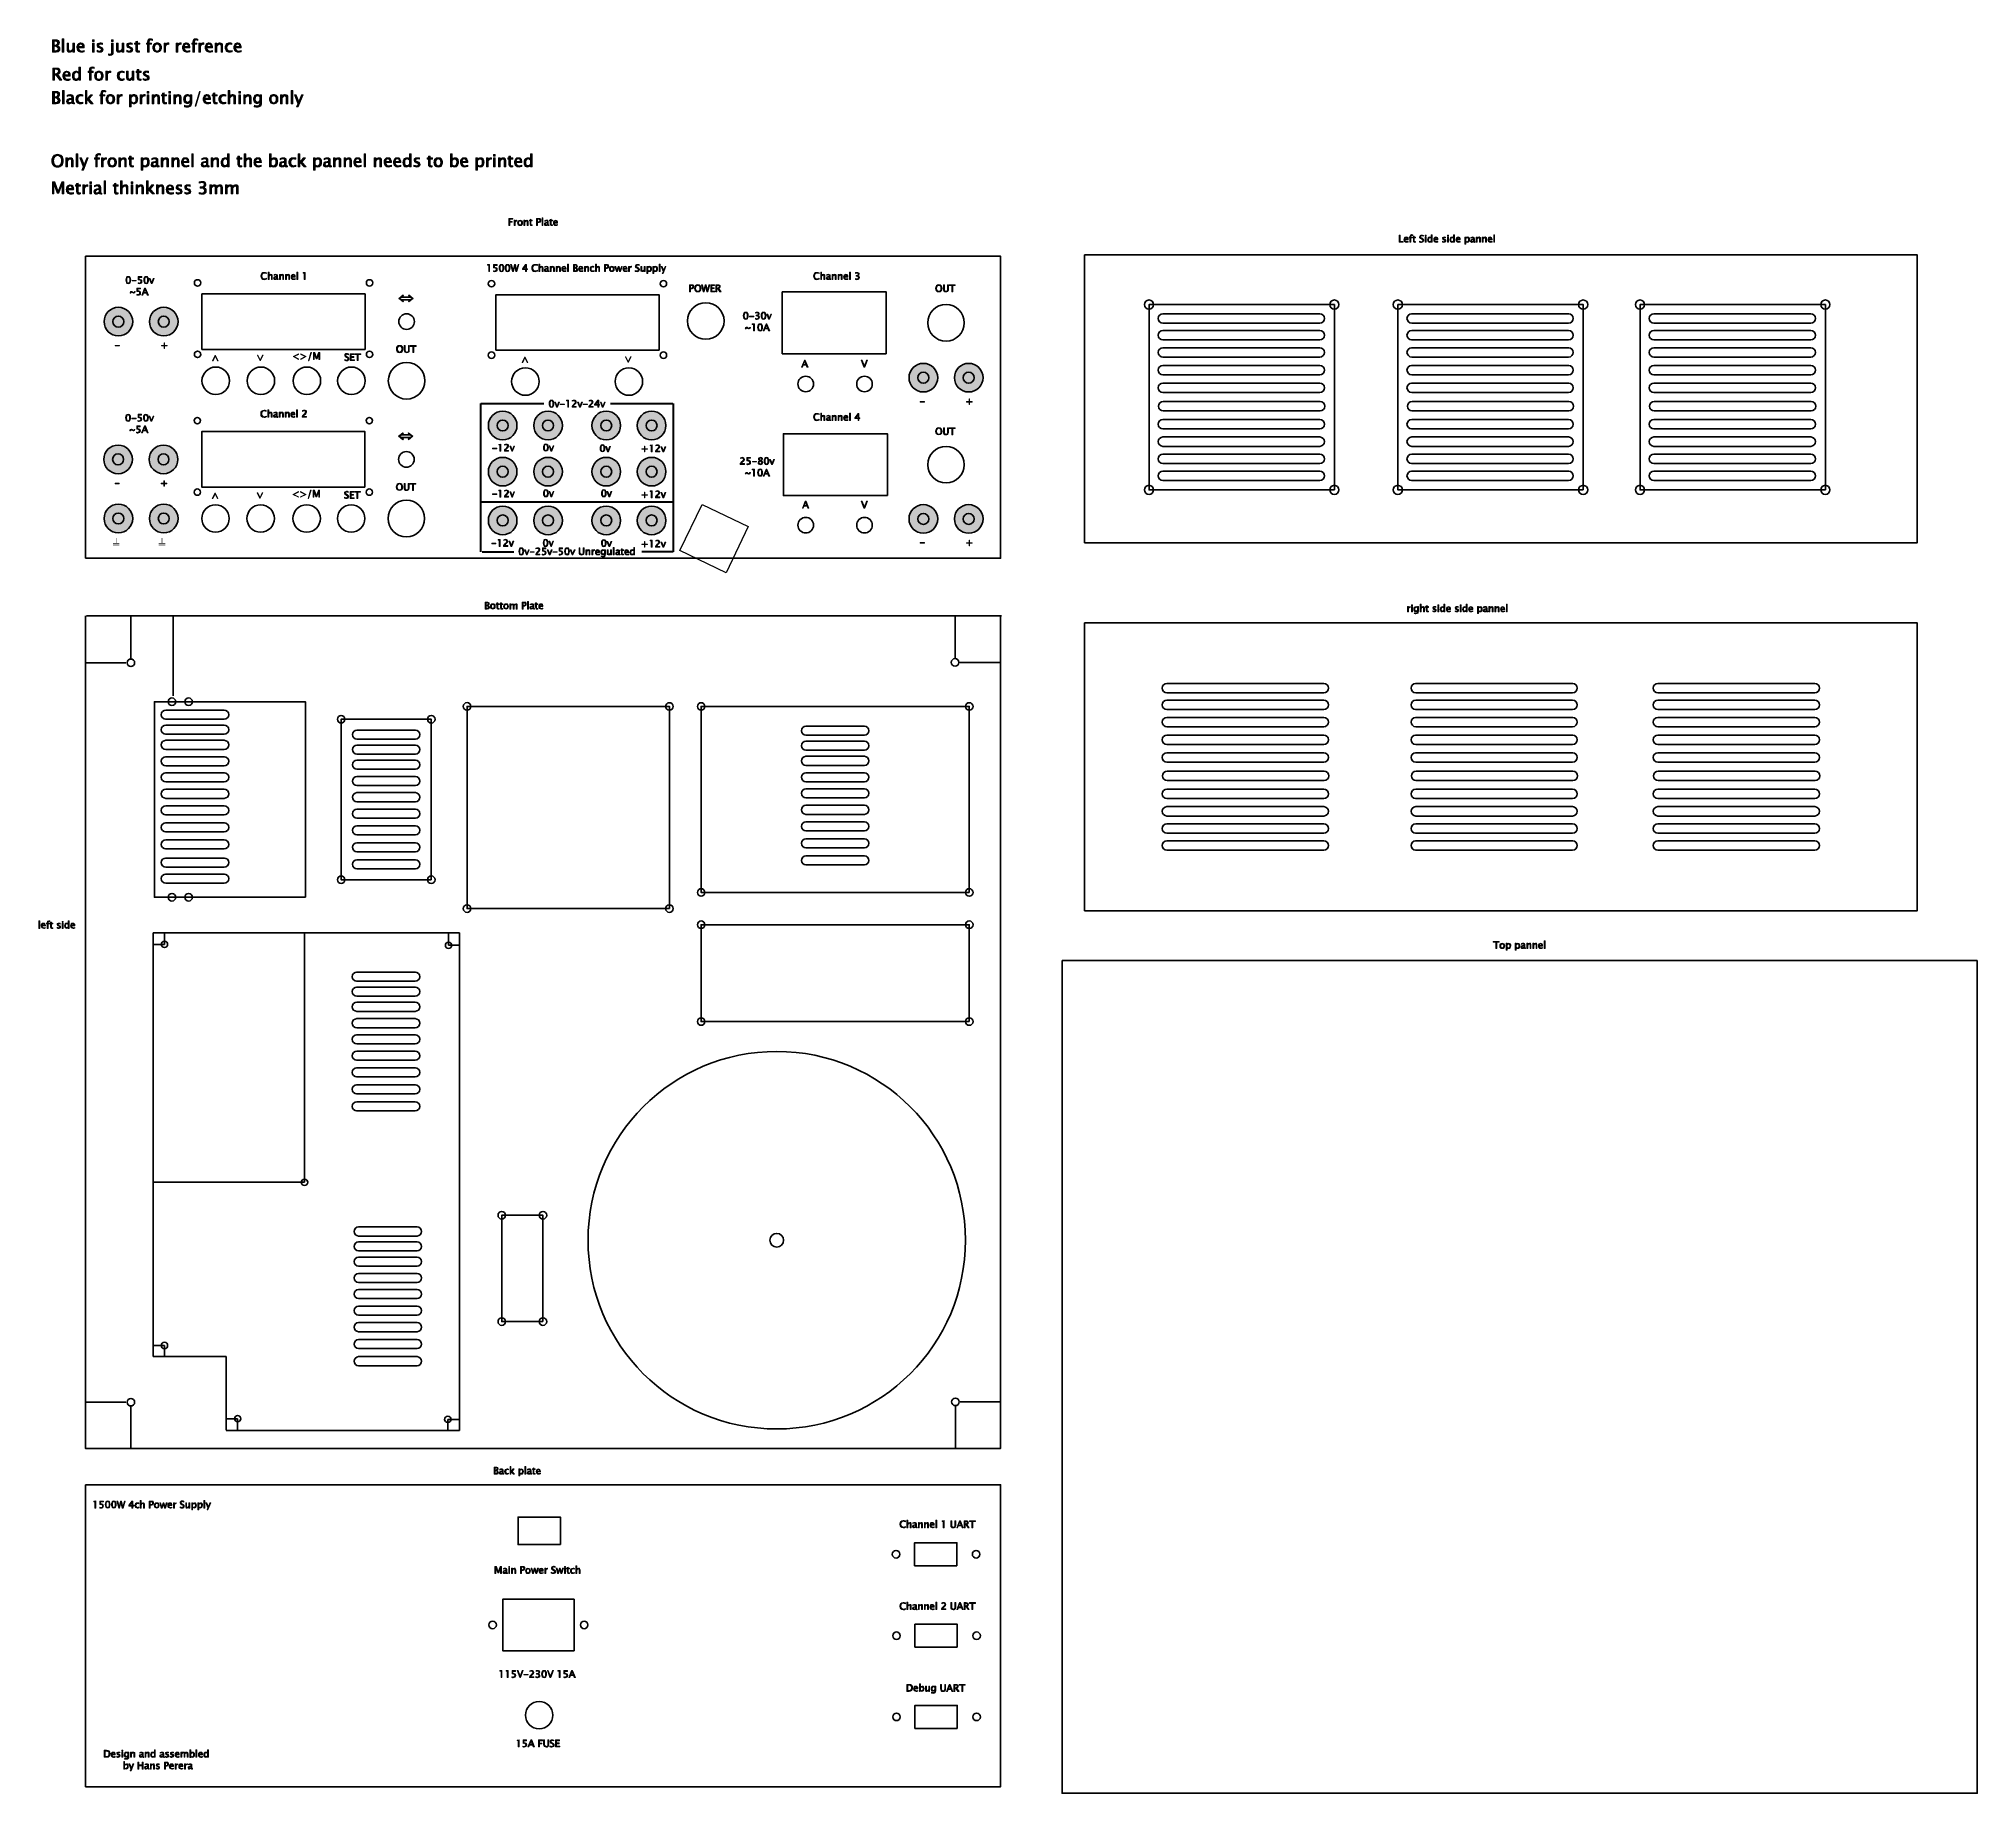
# Model space of a CAD drawing. Header units: inches. Extents: x 4 to 816, y 71 to 806.
import ezdxf

# ---------------------------------------------------------------- set-up
doc = ezdxf.new("R2010")
doc.units = ezdxf.units.IN
doc.header["$MEASUREMENT"] = 0
doc.layers.add('Layer 1', color=7, linetype='Continuous')
picture_1 = doc.add_image_def('image1.png', size_in_pixel=(256, 256))

# ---------------------------------------------------------------- blocks, each defined once
blk = doc.blocks.new('block 2')
at = {"layer": 'Layer 1', "color": 240, "lineweight": 35, "true_color": 0xed1c24}
blk.add_open_spline([(213.27, 662.64), (213.27, 659.47), (210.69, 656.89), (207.52, 656.89), (204.34, 656.89), (201.76, 659.47), (201.76, 662.64), (201.76, 665.82), (204.34, 668.4), (207.52, 668.4), (210.69, 668.4), (213.27, 665.82), (213.27, 662.64)], degree=3, knots=[0, 0, 0, 0, 1, 1, 1, 2, 2, 2, 3, 3, 3, 4, 4, 4, 4], dxfattribs=at)
blk = doc.blocks.new('block 3')
at = {"layer": 'Layer 1', "color": 240, "lineweight": 35, "true_color": 0xed1c24}
blk.add_open_spline([(256.67, 662.64), (256.67, 659.47), (254.09, 656.89), (250.91, 656.89), (247.74, 656.89), (245.16, 659.47), (245.16, 662.64), (245.16, 665.82), (247.74, 668.4), (250.91, 668.4), (254.09, 668.4), (256.67, 665.82), (256.67, 662.64)], degree=3, knots=[0, 0, 0, 0, 1, 1, 1, 2, 2, 2, 3, 3, 3, 4, 4, 4, 4], dxfattribs=at)
blk = doc.blocks.new('block 4')
at = {"layer": 'Layer 1', "color": 240, "lineweight": 35, "true_color": 0xed1c24}
blk.add_lwpolyline([(263.54, 675.8), (195.19, 675.8), (195.19, 699.05), (263.54, 699.05), (263.54, 675.8)], dxfattribs=at)
blk = doc.blocks.new('block 5')
at = {"layer": 'Layer 1', "color": 240, "lineweight": 35, "true_color": 0xed1c24}
blk.add_open_spline([(194.67, 673.71), (194.67, 672.97), (194.07, 672.37), (193.33, 672.37), (192.59, 672.37), (191.99, 672.97), (191.99, 673.71), (191.99, 674.45), (192.59, 675.05), (193.33, 675.05), (194.07, 675.05), (194.67, 674.45), (194.67, 673.71)], degree=3, knots=[0, 0, 0, 0, 1, 1, 1, 2, 2, 2, 3, 3, 3, 4, 4, 4, 4], dxfattribs=at)
blk = doc.blocks.new('block 6')
at = {"layer": 'Layer 1', "color": 240, "lineweight": 35, "true_color": 0xed1c24}
blk.add_open_spline([(194.67, 703.65), (194.67, 702.91), (194.07, 702.31), (193.33, 702.31), (192.59, 702.31), (191.99, 702.91), (191.99, 703.65), (191.99, 704.39), (192.59, 704.99), (193.33, 704.99), (194.07, 704.99), (194.67, 704.39), (194.67, 703.65)], degree=3, knots=[0, 0, 0, 0, 1, 1, 1, 2, 2, 2, 3, 3, 3, 4, 4, 4, 4], dxfattribs=at)
blk = doc.blocks.new('block 7')
at = {"layer": 'Layer 1', "color": 240, "lineweight": 35, "true_color": 0xed1c24}
blk.add_open_spline([(266.73, 703.65), (266.73, 702.91), (266.13, 702.31), (265.39, 702.31), (264.65, 702.31), (264.06, 702.91), (264.06, 703.65), (264.06, 704.39), (264.65, 704.99), (265.39, 704.99), (266.13, 704.99), (266.73, 704.39), (266.73, 703.65)], degree=3, knots=[0, 0, 0, 0, 1, 1, 1, 2, 2, 2, 3, 3, 3, 4, 4, 4, 4], dxfattribs=at)
blk = doc.blocks.new('block 8')
at = {"layer": 'Layer 1', "color": 240, "lineweight": 35, "true_color": 0xed1c24}
blk.add_open_spline([(266.73, 673.71), (266.73, 672.97), (266.13, 672.37), (265.39, 672.37), (264.65, 672.37), (264.06, 672.97), (264.06, 673.71), (264.06, 674.45), (264.65, 675.05), (265.39, 675.05), (266.13, 675.05), (266.73, 674.45), (266.73, 673.71)], degree=3, knots=[0, 0, 0, 0, 1, 1, 1, 2, 2, 2, 3, 3, 3, 4, 4, 4, 4], dxfattribs=at)
blk = doc.blocks.new('block 9')
at = {"layer": 'Layer 1', "color": 240, "lineweight": 35, "true_color": 0xed1c24}
blk.add_lwpolyline([(23.17, 715.16), (406.63, 715.16), (406.63, 588.62), (23.17, 588.62)], dxfattribs=at)
blk = doc.blocks.new('block 10')
at = {"layer": 'Layer 1', "color": 240, "lineweight": 35, "true_color": 0xed1c24}
blk.add_lwpolyline([(23.17, 715.16), (23.17, 588.62)], dxfattribs=at)
blk = doc.blocks.new('block 11')
at = {"layer": 'Layer 1', "color": 240, "lineweight": 35, "true_color": 0xed1c24}
blk.add_open_spline([(290.79, 688.03), (290.79, 683.79), (287.36, 680.36), (283.12, 680.36), (278.89, 680.36), (275.45, 683.79), (275.45, 688.03), (275.45, 692.26), (278.89, 695.7), (283.12, 695.7), (287.36, 695.7), (290.79, 692.26), (290.79, 688.03)], degree=3, knots=[0, 0, 0, 0, 1, 1, 1, 2, 2, 2, 3, 3, 3, 4, 4, 4, 4], dxfattribs=at)
blk = doc.blocks.new('block 12')
at = {"layer": 'Layer 1', "color": 240, "lineweight": 35, "true_color": 0xed1c24}
blk.add_lwpolyline([(23.17, 564.53), (23.17, 215.57), (406.63, 215.57), (406.63, 564.53)], dxfattribs=at)
blk = doc.blocks.new('block 13')
at = {"layer": 'Layer 1', "color": 240, "lineweight": 35, "true_color": 0xed1c24}
blk.add_lwpolyline([(407.01, 564.53), (23.55, 564.53)], dxfattribs=at)
blk = doc.blocks.new('block 14')
at = {"layer": 'Layer 1', "color": 140, "lineweight": 35, "true_color": 0x00adef}
blk.add_open_spline([(391.96, 302.85), (391.96, 259.17), (356.55, 223.76), (312.87, 223.76), (269.19, 223.76), (233.78, 259.17), (233.78, 302.85), (233.78, 346.53), (269.19, 381.94), (312.87, 381.94), (356.55, 381.94), (391.96, 346.53), (391.96, 302.85)], degree=3, knots=[0, 0, 0, 0, 1, 1, 1, 2, 2, 2, 3, 3, 3, 4, 4, 4, 4], dxfattribs=at)
blk = doc.blocks.new('block 15')
at = {"layer": 'Layer 1', "color": 240, "lineweight": 35, "true_color": 0xed1c24}
blk.add_open_spline([(315.75, 302.85), (315.75, 301.26), (314.46, 299.97), (312.87, 299.97), (311.28, 299.97), (310, 301.26), (310, 302.85), (310, 304.43), (311.28, 305.72), (312.87, 305.72), (314.46, 305.72), (315.75, 304.43), (315.75, 302.85)], degree=3, knots=[0, 0, 0, 0, 1, 1, 1, 2, 2, 2, 3, 3, 3, 4, 4, 4, 4], dxfattribs=at)
blk = doc.blocks.new('block 16')
at = {"layer": 'Layer 1', "color": 140, "lineweight": 35, "true_color": 0x00adef}
blk.add_lwpolyline([(59.99, 564.53), (59.99, 530.97)], dxfattribs=at)
blk = doc.blocks.new('block 17')
at = {"layer": 'Layer 1', "color": 140, "lineweight": 35, "true_color": 0x00adef}
blk.add_lwpolyline([(267.88, 441.79), (183.07, 441.79), (183.07, 526.52), (267.88, 526.52), (267.88, 441.79)], dxfattribs=at)
blk = doc.blocks.new('block 18')
at = {"layer": 'Layer 1', "color": 240, "lineweight": 35, "true_color": 0xed1c24}
blk.add_open_spline([(184.65, 526.52), (184.65, 525.64), (183.94, 524.93), (183.07, 524.93), (182.2, 524.93), (181.49, 525.64), (181.49, 526.52), (181.49, 527.39), (182.2, 528.1), (183.07, 528.1), (183.94, 528.1), (184.65, 527.39), (184.65, 526.52)], degree=3, knots=[0, 0, 0, 0, 1, 1, 1, 2, 2, 2, 3, 3, 3, 4, 4, 4, 4], dxfattribs=at)
blk = doc.blocks.new('block 19')
at = {"layer": 'Layer 1', "color": 240, "lineweight": 35, "true_color": 0xed1c24}
blk.add_open_spline([(269.47, 526.5), (269.47, 525.62), (268.76, 524.91), (267.88, 524.91), (267.01, 524.91), (266.3, 525.62), (266.3, 526.5), (266.3, 527.37), (267.01, 528.08), (267.88, 528.08), (268.76, 528.08), (269.47, 527.37), (269.47, 526.5)], degree=3, knots=[0, 0, 0, 0, 1, 1, 1, 2, 2, 2, 3, 3, 3, 4, 4, 4, 4], dxfattribs=at)
blk = doc.blocks.new('block 20')
at = {"layer": 'Layer 1', "color": 240, "lineweight": 35, "true_color": 0xed1c24}
blk.add_open_spline([(269.47, 441.79), (269.47, 440.91), (268.76, 440.2), (267.88, 440.2), (267.01, 440.2), (266.3, 440.91), (266.3, 441.79), (266.3, 442.66), (267.01, 443.37), (267.88, 443.37), (268.76, 443.37), (269.47, 442.66), (269.47, 441.79)], degree=3, knots=[0, 0, 0, 0, 1, 1, 1, 2, 2, 2, 3, 3, 3, 4, 4, 4, 4], dxfattribs=at)
blk = doc.blocks.new('block 21')
at = {"layer": 'Layer 1', "color": 240, "lineweight": 35, "true_color": 0xed1c24}
blk.add_open_spline([(184.65, 441.79), (184.65, 440.91), (183.94, 440.2), (183.07, 440.2), (182.2, 440.2), (181.49, 440.91), (181.49, 441.79), (181.49, 442.66), (182.2, 443.37), (183.07, 443.37), (183.94, 443.37), (184.65, 442.66), (184.65, 441.79)], degree=3, knots=[0, 0, 0, 0, 1, 1, 1, 2, 2, 2, 3, 3, 3, 4, 4, 4, 4], dxfattribs=at)
blk = doc.blocks.new('block 22')
at = {"layer": 'Layer 1', "color": 140, "lineweight": 35, "true_color": 0x00adef}
blk.add_lwpolyline([(393.54, 394.47), (281.19, 394.47), (281.19, 435.06), (393.54, 435.06), (393.54, 394.47)], dxfattribs=at)
blk = doc.blocks.new('block 23')
at = {"layer": 'Layer 1', "color": 240, "lineweight": 35, "true_color": 0xed1c24}
blk.add_open_spline([(282.77, 435.06), (282.77, 434.18), (282.06, 433.48), (281.19, 433.48), (280.32, 433.48), (279.61, 434.18), (279.61, 435.06), (279.61, 435.93), (280.32, 436.64), (281.19, 436.64), (282.06, 436.64), (282.77, 435.93), (282.77, 435.06)], degree=3, knots=[0, 0, 0, 0, 1, 1, 1, 2, 2, 2, 3, 3, 3, 4, 4, 4, 4], dxfattribs=at)
blk = doc.blocks.new('block 24')
at = {"layer": 'Layer 1', "color": 240, "lineweight": 35, "true_color": 0xed1c24}
blk.add_open_spline([(395.13, 435.06), (395.13, 434.18), (394.42, 433.48), (393.54, 433.48), (392.67, 433.48), (391.96, 434.18), (391.96, 435.06), (391.96, 435.93), (392.67, 436.64), (393.54, 436.64), (394.42, 436.64), (395.13, 435.93), (395.13, 435.06)], degree=3, knots=[0, 0, 0, 0, 1, 1, 1, 2, 2, 2, 3, 3, 3, 4, 4, 4, 4], dxfattribs=at)
blk = doc.blocks.new('block 25')
at = {"layer": 'Layer 1', "color": 240, "lineweight": 35, "true_color": 0xed1c24}
blk.add_open_spline([(395.13, 394.47), (395.13, 393.6), (394.42, 392.89), (393.54, 392.89), (392.67, 392.89), (391.96, 393.6), (391.96, 394.47), (391.96, 395.35), (392.67, 396.06), (393.54, 396.06), (394.42, 396.06), (395.13, 395.35), (395.13, 394.47)], degree=3, knots=[0, 0, 0, 0, 1, 1, 1, 2, 2, 2, 3, 3, 3, 4, 4, 4, 4], dxfattribs=at)
blk = doc.blocks.new('block 26')
at = {"layer": 'Layer 1', "color": 240, "lineweight": 35, "true_color": 0xed1c24}
blk.add_open_spline([(282.77, 394.47), (282.77, 393.6), (282.06, 392.89), (281.19, 392.89), (280.32, 392.89), (279.61, 393.6), (279.61, 394.47), (279.61, 395.35), (280.32, 396.06), (281.19, 396.06), (282.06, 396.06), (282.77, 395.35), (282.77, 394.47)], degree=3, knots=[0, 0, 0, 0, 1, 1, 1, 2, 2, 2, 3, 3, 3, 4, 4, 4, 4], dxfattribs=at)
blk = doc.blocks.new('block 27')
at = {"layer": 'Layer 1', "color": 140, "lineweight": 35, "true_color": 0x00adef}
blk.add_lwpolyline([(214.9, 268.73), (197.64, 268.73), (197.64, 313.31), (214.9, 313.31), (214.9, 268.73)], dxfattribs=at)
blk = doc.blocks.new('block 28')
at = {"layer": 'Layer 1', "color": 240, "lineweight": 35, "true_color": 0xed1c24}
blk.add_open_spline([(216.48, 313.31), (216.48, 312.43), (215.77, 311.73), (214.9, 311.73), (214.02, 311.73), (213.32, 312.43), (213.32, 313.31), (213.32, 314.18), (214.02, 314.89), (214.9, 314.89), (215.77, 314.89), (216.48, 314.18), (216.48, 313.31)], degree=3, knots=[0, 0, 0, 0, 1, 1, 1, 2, 2, 2, 3, 3, 3, 4, 4, 4, 4], dxfattribs=at)
blk = doc.blocks.new('block 29')
at = {"layer": 'Layer 1', "color": 240, "lineweight": 35, "true_color": 0xed1c24}
blk.add_open_spline([(199.22, 313.31), (199.22, 312.43), (198.52, 311.73), (197.64, 311.73), (196.77, 311.73), (196.06, 312.43), (196.06, 313.31), (196.06, 314.18), (196.77, 314.89), (197.64, 314.89), (198.52, 314.89), (199.22, 314.18), (199.22, 313.31)], degree=3, knots=[0, 0, 0, 0, 1, 1, 1, 2, 2, 2, 3, 3, 3, 4, 4, 4, 4], dxfattribs=at)
blk = doc.blocks.new('block 30')
at = {"layer": 'Layer 1', "color": 240, "lineweight": 35, "true_color": 0xed1c24}
blk.add_open_spline([(216.48, 268.73), (216.48, 267.86), (215.77, 267.15), (214.9, 267.15), (214.02, 267.15), (213.32, 267.86), (213.32, 268.73), (213.32, 269.6), (214.02, 270.31), (214.9, 270.31), (215.77, 270.31), (216.48, 269.6), (216.48, 268.73)], degree=3, knots=[0, 0, 0, 0, 1, 1, 1, 2, 2, 2, 3, 3, 3, 4, 4, 4, 4], dxfattribs=at)
blk = doc.blocks.new('block 31')
at = {"layer": 'Layer 1', "color": 240, "lineweight": 35, "true_color": 0xed1c24}
blk.add_open_spline([(199.22, 268.73), (199.22, 267.86), (198.52, 267.15), (197.64, 267.15), (196.77, 267.15), (196.06, 267.86), (196.06, 268.73), (196.06, 269.6), (196.77, 270.31), (197.64, 270.31), (198.52, 270.31), (199.22, 269.6), (199.22, 268.73)], degree=3, knots=[0, 0, 0, 0, 1, 1, 1, 2, 2, 2, 3, 3, 3, 4, 4, 4, 4], dxfattribs=at)
blk = doc.blocks.new('block 32')
at = {"layer": 'Layer 1', "color": 240, "lineweight": 35, "true_color": 0xed1c24}
blk.add_open_spline([(40.62, 544.8), (40.62, 543.92), (41.33, 543.22), (42.2, 543.22), (43.08, 543.22), (43.78, 543.92), (43.78, 544.8), (43.78, 545.67), (43.08, 546.38), (42.2, 546.38), (41.33, 546.38), (40.62, 545.67), (40.62, 544.8)], degree=3, knots=[0, 0, 0, 0, 1, 1, 1, 2, 2, 2, 3, 3, 3, 4, 4, 4, 4], dxfattribs=at)
blk = doc.blocks.new('block 33')
at = {"layer": 'Layer 1', "color": 140, "lineweight": 35, "true_color": 0x00adef}
blk.add_lwpolyline([(40.15, 544.8), (23.17, 544.8)], dxfattribs=at)
blk = doc.blocks.new('block 34')
at = {"layer": 'Layer 1', "color": 140, "lineweight": 35, "true_color": 0x00adef}
blk.add_lwpolyline([(42.2, 546.35), (42.2, 564.34)], dxfattribs=at)
blk = doc.blocks.new('block 35')
at = {"layer": 'Layer 1', "color": 240, "lineweight": 35, "true_color": 0xed1c24}
blk.add_lwpolyline([(23.17, 200.35), (406.63, 200.35), (406.63, 73.81), (23.17, 73.81)], dxfattribs=at)
blk = doc.blocks.new('block 36')
at = {"layer": 'Layer 1', "color": 240, "lineweight": 35, "true_color": 0xed1c24}
blk.add_lwpolyline([(23.17, 200.35), (23.17, 73.81)], dxfattribs=at)
blk = doc.blocks.new('block 37')
at = {"layer": 'Layer 1', "color": 240, "lineweight": 35, "true_color": 0xed1c24}
blk.add_open_spline([(219.07, 103.83), (219.07, 100.65), (216.49, 98.08), (213.32, 98.08), (210.14, 98.08), (207.56, 100.65), (207.56, 103.83), (207.56, 107), (210.14, 109.58), (213.32, 109.58), (216.49, 109.58), (219.07, 107), (219.07, 103.83)], degree=3, knots=[0, 0, 0, 0, 1, 1, 1, 2, 2, 2, 3, 3, 3, 4, 4, 4, 4], dxfattribs=at)
blk = doc.blocks.new('block 38')
at = {"layer": 'Layer 1', "color": 240, "lineweight": 35, "true_color": 0xed1c24}
blk.add_open_spline([(389.17, 544.99), (389.17, 544.12), (388.47, 543.41), (387.59, 543.41), (386.72, 543.41), (386.01, 544.12), (386.01, 544.99), (386.01, 545.86), (386.72, 546.57), (387.59, 546.57), (388.47, 546.57), (389.17, 545.86), (389.17, 544.99)], degree=3, knots=[0, 0, 0, 0, 1, 1, 1, 2, 2, 2, 3, 3, 3, 4, 4, 4, 4], dxfattribs=at)
blk = doc.blocks.new('block 39')
at = {"layer": 'Layer 1', "color": 140, "lineweight": 35, "true_color": 0x00adef}
blk.add_lwpolyline([(389.65, 544.99), (406.63, 544.99)], dxfattribs=at)
blk = doc.blocks.new('block 40')
at = {"layer": 'Layer 1', "color": 140, "lineweight": 35, "true_color": 0x00adef}
blk.add_lwpolyline([(387.59, 546.54), (387.59, 564.53)], dxfattribs=at)
blk = doc.blocks.new('block 41')
at = {"layer": 'Layer 1', "color": 240, "lineweight": 35, "true_color": 0xed1c24}
blk.add_lwpolyline([(441.79, 715.8), (790.74, 715.8), (790.74, 595.01), (441.79, 595.01)], dxfattribs=at)
blk = doc.blocks.new('block 42')
at = {"layer": 'Layer 1', "color": 240, "lineweight": 35, "true_color": 0xed1c24}
blk.add_lwpolyline([(441.79, 715.8), (441.79, 595.01)], dxfattribs=at)
blk = doc.blocks.new('block 43')
at = {"layer": 'Layer 1', "color": 240, "lineweight": 35, "true_color": 0xed1c24}
blk.add_open_spline([(40.62, 234.97), (40.62, 235.84), (41.33, 236.55), (42.2, 236.55), (43.08, 236.55), (43.78, 235.84), (43.78, 234.97), (43.78, 234.09), (43.08, 233.39), (42.2, 233.39), (41.33, 233.39), (40.62, 234.09), (40.62, 234.97)], degree=3, knots=[0, 0, 0, 0, 1, 1, 1, 2, 2, 2, 3, 3, 3, 4, 4, 4, 4], dxfattribs=at)
blk = doc.blocks.new('block 44')
at = {"layer": 'Layer 1', "color": 140, "lineweight": 35, "true_color": 0x00adef}
blk.add_lwpolyline([(40.15, 234.97), (23.17, 234.97)], dxfattribs=at)
blk = doc.blocks.new('block 45')
at = {"layer": 'Layer 1', "color": 140, "lineweight": 35, "true_color": 0x00adef}
blk.add_lwpolyline([(42.2, 233.41), (42.2, 215.43)], dxfattribs=at)
blk = doc.blocks.new('block 46')
at = {"layer": 'Layer 1', "color": 240, "lineweight": 35, "true_color": 0xed1c24}
blk.add_open_spline([(389.3, 235.11), (389.3, 235.99), (388.59, 236.69), (387.72, 236.69), (386.85, 236.69), (386.14, 235.99), (386.14, 235.11), (386.14, 234.24), (386.85, 233.53), (387.72, 233.53), (388.59, 233.53), (389.3, 234.24), (389.3, 235.11)], degree=3, knots=[0, 0, 0, 0, 1, 1, 1, 2, 2, 2, 3, 3, 3, 4, 4, 4, 4], dxfattribs=at)
blk = doc.blocks.new('block 47')
at = {"layer": 'Layer 1', "color": 140, "lineweight": 35, "true_color": 0x00adef}
blk.add_lwpolyline([(389.77, 235.11), (406.76, 235.11)], dxfattribs=at)
blk = doc.blocks.new('block 48')
at = {"layer": 'Layer 1', "color": 140, "lineweight": 35, "true_color": 0x00adef}
blk.add_lwpolyline([(387.72, 233.56), (387.72, 215.57)], dxfattribs=at)
blk = doc.blocks.new('block 49')
at = {"layer": 'Layer 1', "color": 140, "lineweight": 35, "true_color": 0x00adef}
blk.add_lwpolyline([(546.53, 617.26), (468.88, 617.26), (468.88, 694.91), (546.53, 694.91), (546.53, 617.26)], dxfattribs=at)
blk = doc.blocks.new('block 50')
at = {"layer": 'Layer 1', "color": 240, "lineweight": 35, "true_color": 0xed1c24}
blk.add_open_spline([(470.8, 694.91), (470.8, 693.85), (469.94, 692.99), (468.88, 692.99), (467.82, 692.99), (466.97, 693.85), (466.97, 694.91), (466.97, 695.97), (467.82, 696.82), (468.88, 696.82), (469.94, 696.82), (470.8, 695.97), (470.8, 694.91)], degree=3, knots=[0, 0, 0, 0, 1, 1, 1, 2, 2, 2, 3, 3, 3, 4, 4, 4, 4], dxfattribs=at)
blk = doc.blocks.new('block 51')
at = {"layer": 'Layer 1', "color": 240, "lineweight": 35, "true_color": 0xed1c24}
blk.add_open_spline([(548.45, 694.91), (548.45, 693.85), (547.59, 692.99), (546.53, 692.99), (545.48, 692.99), (544.62, 693.85), (544.62, 694.91), (544.62, 695.97), (545.48, 696.82), (546.53, 696.82), (547.59, 696.82), (548.45, 695.97), (548.45, 694.91)], degree=3, knots=[0, 0, 0, 0, 1, 1, 1, 2, 2, 2, 3, 3, 3, 4, 4, 4, 4], dxfattribs=at)
blk = doc.blocks.new('block 52')
at = {"layer": 'Layer 1', "color": 240, "lineweight": 35, "true_color": 0xed1c24}
blk.add_open_spline([(548.45, 617.26), (548.45, 616.2), (547.59, 615.34), (546.53, 615.34), (545.48, 615.34), (544.62, 616.2), (544.62, 617.26), (544.62, 618.31), (545.48, 619.17), (546.53, 619.17), (547.59, 619.17), (548.45, 618.31), (548.45, 617.26)], degree=3, knots=[0, 0, 0, 0, 1, 1, 1, 2, 2, 2, 3, 3, 3, 4, 4, 4, 4], dxfattribs=at)
blk = doc.blocks.new('block 53')
at = {"layer": 'Layer 1', "color": 240, "lineweight": 35, "true_color": 0xed1c24}
blk.add_open_spline([(470.8, 617.26), (470.8, 616.2), (469.94, 615.34), (468.88, 615.34), (467.82, 615.34), (466.97, 616.2), (466.97, 617.26), (466.97, 618.31), (467.82, 619.17), (468.88, 619.17), (469.94, 619.17), (470.8, 618.31), (470.8, 617.26)], degree=3, knots=[0, 0, 0, 0, 1, 1, 1, 2, 2, 2, 3, 3, 3, 4, 4, 4, 4], dxfattribs=at)
blk = doc.blocks.new('block 54')
at = {"layer": 'Layer 1', "color": 240, "lineweight": 35, "true_color": 0xed1c24}
blk.add_open_spline([(540.41, 687.12), (540.41, 687.12), (474.67, 687.12), (474.67, 687.12), (473.59, 687.12), (472.71, 688.01), (472.71, 689.08), (472.71, 690.16), (473.59, 691.05), (474.67, 691.05), (474.67, 691.05), (540.41, 691.05), (540.41, 691.05), (541.49, 691.05), (542.37, 690.16), (542.37, 689.08), (542.37, 688.01), (541.49, 687.12), (540.41, 687.12)], degree=3, knots=[0, 0, 0, 0, 1, 1, 1, 2, 2, 2, 3, 3, 3, 4, 4, 4, 5, 5, 5, 6, 6, 6, 6], dxfattribs=at)
blk = doc.blocks.new('block 55')
at = {"layer": 'Layer 1', "color": 240, "lineweight": 35, "true_color": 0xed1c24}
blk.add_open_spline([(540.41, 680.1), (540.41, 680.1), (474.67, 680.1), (474.67, 680.1), (473.59, 680.1), (472.71, 680.99), (472.71, 682.07), (472.71, 683.14), (473.59, 684.03), (474.67, 684.03), (474.67, 684.03), (540.41, 684.03), (540.41, 684.03), (541.49, 684.03), (542.37, 683.14), (542.37, 682.07), (542.37, 680.99), (541.49, 680.1), (540.41, 680.1)], degree=3, knots=[0, 0, 0, 0, 1, 1, 1, 2, 2, 2, 3, 3, 3, 4, 4, 4, 5, 5, 5, 6, 6, 6, 6], dxfattribs=at)
blk = doc.blocks.new('block 56')
at = {"layer": 'Layer 1', "color": 240, "lineweight": 35, "true_color": 0xed1c24}
blk.add_open_spline([(540.41, 672.92), (540.41, 672.92), (474.67, 672.92), (474.67, 672.92), (473.59, 672.92), (472.71, 673.8), (472.71, 674.88), (472.71, 675.96), (473.59, 676.84), (474.67, 676.84), (474.67, 676.84), (540.41, 676.84), (540.41, 676.84), (541.49, 676.84), (542.37, 675.96), (542.37, 674.88), (542.37, 673.8), (541.49, 672.92), (540.41, 672.92)], degree=3, knots=[0, 0, 0, 0, 1, 1, 1, 2, 2, 2, 3, 3, 3, 4, 4, 4, 5, 5, 5, 6, 6, 6, 6], dxfattribs=at)
blk = doc.blocks.new('block 57')
at = {"layer": 'Layer 1', "color": 240, "lineweight": 35, "true_color": 0xed1c24}
blk.add_open_spline([(540.41, 665.48), (540.41, 665.48), (474.67, 665.48), (474.67, 665.48), (473.59, 665.48), (472.71, 666.36), (472.71, 667.44), (472.71, 668.52), (473.59, 669.4), (474.67, 669.4), (474.67, 669.4), (540.41, 669.4), (540.41, 669.4), (541.49, 669.4), (542.37, 668.52), (542.37, 667.44), (542.37, 666.36), (541.49, 665.48), (540.41, 665.48)], degree=3, knots=[0, 0, 0, 0, 1, 1, 1, 2, 2, 2, 3, 3, 3, 4, 4, 4, 5, 5, 5, 6, 6, 6, 6], dxfattribs=at)
blk = doc.blocks.new('block 58')
at = {"layer": 'Layer 1', "color": 240, "lineweight": 35, "true_color": 0xed1c24}
blk.add_open_spline([(540.41, 658.11), (540.41, 658.11), (474.67, 658.11), (474.67, 658.11), (473.59, 658.11), (472.71, 658.99), (472.71, 660.07), (472.71, 661.15), (473.59, 662.04), (474.67, 662.04), (474.67, 662.04), (540.41, 662.04), (540.41, 662.04), (541.49, 662.04), (542.37, 661.15), (542.37, 660.07), (542.37, 658.99), (541.49, 658.11), (540.41, 658.11)], degree=3, knots=[0, 0, 0, 0, 1, 1, 1, 2, 2, 2, 3, 3, 3, 4, 4, 4, 5, 5, 5, 6, 6, 6, 6], dxfattribs=at)
blk = doc.blocks.new('block 59')
at = {"layer": 'Layer 1', "color": 240, "lineweight": 35, "true_color": 0xed1c24}
blk.add_open_spline([(540.58, 650.35), (540.58, 650.35), (474.84, 650.35), (474.84, 650.35), (473.76, 650.35), (472.87, 651.23), (472.87, 652.31), (472.87, 653.39), (473.76, 654.27), (474.84, 654.27), (474.84, 654.27), (540.58, 654.27), (540.58, 654.27), (541.66, 654.27), (542.54, 653.39), (542.54, 652.31), (542.54, 651.23), (541.66, 650.35), (540.58, 650.35)], degree=3, knots=[0, 0, 0, 0, 1, 1, 1, 2, 2, 2, 3, 3, 3, 4, 4, 4, 5, 5, 5, 6, 6, 6, 6], dxfattribs=at)
blk = doc.blocks.new('block 60')
at = {"layer": 'Layer 1', "color": 240, "lineweight": 35, "true_color": 0xed1c24}
blk.add_open_spline([(540.41, 642.82), (540.41, 642.82), (474.67, 642.82), (474.67, 642.82), (473.59, 642.82), (472.71, 643.7), (472.71, 644.78), (472.71, 645.86), (473.59, 646.74), (474.67, 646.74), (474.67, 646.74), (540.41, 646.74), (540.41, 646.74), (541.49, 646.74), (542.37, 645.86), (542.37, 644.78), (542.37, 643.7), (541.49, 642.82), (540.41, 642.82)], degree=3, knots=[0, 0, 0, 0, 1, 1, 1, 2, 2, 2, 3, 3, 3, 4, 4, 4, 5, 5, 5, 6, 6, 6, 6], dxfattribs=at)
blk = doc.blocks.new('block 61')
at = {"layer": 'Layer 1', "color": 240, "lineweight": 35, "true_color": 0xed1c24}
blk.add_open_spline([(540.41, 635.5), (540.41, 635.5), (474.67, 635.5), (474.67, 635.5), (473.59, 635.5), (472.71, 636.38), (472.71, 637.46), (472.71, 638.54), (473.59, 639.42), (474.67, 639.42), (474.67, 639.42), (540.41, 639.42), (540.41, 639.42), (541.49, 639.42), (542.37, 638.54), (542.37, 637.46), (542.37, 636.38), (541.49, 635.5), (540.41, 635.5)], degree=3, knots=[0, 0, 0, 0, 1, 1, 1, 2, 2, 2, 3, 3, 3, 4, 4, 4, 5, 5, 5, 6, 6, 6, 6], dxfattribs=at)
blk = doc.blocks.new('block 62')
at = {"layer": 'Layer 1', "color": 240, "lineweight": 35, "true_color": 0xed1c24}
blk.add_open_spline([(540.41, 628.28), (540.41, 628.28), (474.67, 628.28), (474.67, 628.28), (473.59, 628.28), (472.71, 629.16), (472.71, 630.24), (472.71, 631.32), (473.59, 632.2), (474.67, 632.2), (474.67, 632.2), (540.41, 632.2), (540.41, 632.2), (541.49, 632.2), (542.37, 631.32), (542.37, 630.24), (542.37, 629.16), (541.49, 628.28), (540.41, 628.28)], degree=3, knots=[0, 0, 0, 0, 1, 1, 1, 2, 2, 2, 3, 3, 3, 4, 4, 4, 5, 5, 5, 6, 6, 6, 6], dxfattribs=at)
blk = doc.blocks.new('block 63')
at = {"layer": 'Layer 1', "color": 240, "lineweight": 35, "true_color": 0xed1c24}
blk.add_open_spline([(540.41, 621.17), (540.41, 621.17), (474.67, 621.17), (474.67, 621.17), (473.59, 621.17), (472.71, 622.06), (472.71, 623.14), (472.71, 624.22), (473.59, 625.1), (474.67, 625.1), (474.67, 625.1), (540.41, 625.1), (540.41, 625.1), (541.49, 625.1), (542.37, 624.22), (542.37, 623.14), (542.37, 622.06), (541.49, 621.17), (540.41, 621.17)], degree=3, knots=[0, 0, 0, 0, 1, 1, 1, 2, 2, 2, 3, 3, 3, 4, 4, 4, 5, 5, 5, 6, 6, 6, 6], dxfattribs=at)
blk = doc.blocks.new('block 64')
at = {"layer": 'Layer 1', "color": 140, "lineweight": 35, "true_color": 0x00adef}
blk.add_lwpolyline([(650.8, 617.26), (573.15, 617.26), (573.15, 694.91), (650.8, 694.91), (650.8, 617.26)], dxfattribs=at)
blk = doc.blocks.new('block 65')
at = {"layer": 'Layer 1', "color": 240, "lineweight": 35, "true_color": 0xed1c24}
blk.add_open_spline([(575.07, 694.91), (575.07, 693.85), (574.21, 692.99), (573.15, 692.99), (572.09, 692.99), (571.23, 693.85), (571.23, 694.91), (571.23, 695.97), (572.09, 696.82), (573.15, 696.82), (574.21, 696.82), (575.07, 695.97), (575.07, 694.91)], degree=3, knots=[0, 0, 0, 0, 1, 1, 1, 2, 2, 2, 3, 3, 3, 4, 4, 4, 4], dxfattribs=at)
blk = doc.blocks.new('block 66')
at = {"layer": 'Layer 1', "color": 240, "lineweight": 35, "true_color": 0xed1c24}
blk.add_open_spline([(652.72, 694.91), (652.72, 693.85), (651.86, 692.99), (650.8, 692.99), (649.74, 692.99), (648.89, 693.85), (648.89, 694.91), (648.89, 695.97), (649.74, 696.82), (650.8, 696.82), (651.86, 696.82), (652.72, 695.97), (652.72, 694.91)], degree=3, knots=[0, 0, 0, 0, 1, 1, 1, 2, 2, 2, 3, 3, 3, 4, 4, 4, 4], dxfattribs=at)
blk = doc.blocks.new('block 67')
at = {"layer": 'Layer 1', "color": 240, "lineweight": 35, "true_color": 0xed1c24}
blk.add_open_spline([(652.72, 617.26), (652.72, 616.2), (651.86, 615.34), (650.8, 615.34), (649.74, 615.34), (648.89, 616.2), (648.89, 617.26), (648.89, 618.31), (649.74, 619.17), (650.8, 619.17), (651.86, 619.17), (652.72, 618.31), (652.72, 617.26)], degree=3, knots=[0, 0, 0, 0, 1, 1, 1, 2, 2, 2, 3, 3, 3, 4, 4, 4, 4], dxfattribs=at)
blk = doc.blocks.new('block 68')
at = {"layer": 'Layer 1', "color": 240, "lineweight": 35, "true_color": 0xed1c24}
blk.add_open_spline([(575.07, 617.26), (575.07, 616.2), (574.21, 615.34), (573.15, 615.34), (572.09, 615.34), (571.23, 616.2), (571.23, 617.26), (571.23, 618.31), (572.09, 619.17), (573.15, 619.17), (574.21, 619.17), (575.07, 618.31), (575.07, 617.26)], degree=3, knots=[0, 0, 0, 0, 1, 1, 1, 2, 2, 2, 3, 3, 3, 4, 4, 4, 4], dxfattribs=at)
blk = doc.blocks.new('block 69')
at = {"layer": 'Layer 1', "color": 240, "lineweight": 35, "true_color": 0xed1c24}
blk.add_open_spline([(644.68, 687.12), (644.68, 687.12), (578.94, 687.12), (578.94, 687.12), (577.86, 687.12), (576.97, 688.01), (576.97, 689.08), (576.97, 690.16), (577.86, 691.05), (578.94, 691.05), (578.94, 691.05), (644.68, 691.05), (644.68, 691.05), (645.76, 691.05), (646.64, 690.16), (646.64, 689.08), (646.64, 688.01), (645.76, 687.12), (644.68, 687.12)], degree=3, knots=[0, 0, 0, 0, 1, 1, 1, 2, 2, 2, 3, 3, 3, 4, 4, 4, 5, 5, 5, 6, 6, 6, 6], dxfattribs=at)
blk = doc.blocks.new('block 70')
at = {"layer": 'Layer 1', "color": 240, "lineweight": 35, "true_color": 0xed1c24}
blk.add_open_spline([(644.68, 680.1), (644.68, 680.1), (578.94, 680.1), (578.94, 680.1), (577.86, 680.1), (576.97, 680.99), (576.97, 682.07), (576.97, 683.14), (577.86, 684.03), (578.94, 684.03), (578.94, 684.03), (644.68, 684.03), (644.68, 684.03), (645.76, 684.03), (646.64, 683.14), (646.64, 682.07), (646.64, 680.99), (645.76, 680.1), (644.68, 680.1)], degree=3, knots=[0, 0, 0, 0, 1, 1, 1, 2, 2, 2, 3, 3, 3, 4, 4, 4, 5, 5, 5, 6, 6, 6, 6], dxfattribs=at)
blk = doc.blocks.new('block 71')
at = {"layer": 'Layer 1', "color": 240, "lineweight": 35, "true_color": 0xed1c24}
blk.add_open_spline([(644.68, 672.92), (644.68, 672.92), (578.94, 672.92), (578.94, 672.92), (577.86, 672.92), (576.97, 673.8), (576.97, 674.88), (576.97, 675.96), (577.86, 676.84), (578.94, 676.84), (578.94, 676.84), (644.68, 676.84), (644.68, 676.84), (645.76, 676.84), (646.64, 675.96), (646.64, 674.88), (646.64, 673.8), (645.76, 672.92), (644.68, 672.92)], degree=3, knots=[0, 0, 0, 0, 1, 1, 1, 2, 2, 2, 3, 3, 3, 4, 4, 4, 5, 5, 5, 6, 6, 6, 6], dxfattribs=at)
blk = doc.blocks.new('block 72')
at = {"layer": 'Layer 1', "color": 240, "lineweight": 35, "true_color": 0xed1c24}
blk.add_open_spline([(644.68, 665.48), (644.68, 665.48), (578.94, 665.48), (578.94, 665.48), (577.86, 665.48), (576.97, 666.36), (576.97, 667.44), (576.97, 668.52), (577.86, 669.4), (578.94, 669.4), (578.94, 669.4), (644.68, 669.4), (644.68, 669.4), (645.76, 669.4), (646.64, 668.52), (646.64, 667.44), (646.64, 666.36), (645.76, 665.48), (644.68, 665.48)], degree=3, knots=[0, 0, 0, 0, 1, 1, 1, 2, 2, 2, 3, 3, 3, 4, 4, 4, 5, 5, 5, 6, 6, 6, 6], dxfattribs=at)
blk = doc.blocks.new('block 73')
at = {"layer": 'Layer 1', "color": 240, "lineweight": 35, "true_color": 0xed1c24}
blk.add_open_spline([(644.68, 658.11), (644.68, 658.11), (578.94, 658.11), (578.94, 658.11), (577.86, 658.11), (576.97, 658.99), (576.97, 660.07), (576.97, 661.15), (577.86, 662.04), (578.94, 662.04), (578.94, 662.04), (644.68, 662.04), (644.68, 662.04), (645.76, 662.04), (646.64, 661.15), (646.64, 660.07), (646.64, 658.99), (645.76, 658.11), (644.68, 658.11)], degree=3, knots=[0, 0, 0, 0, 1, 1, 1, 2, 2, 2, 3, 3, 3, 4, 4, 4, 5, 5, 5, 6, 6, 6, 6], dxfattribs=at)
blk = doc.blocks.new('block 74')
at = {"layer": 'Layer 1', "color": 240, "lineweight": 35, "true_color": 0xed1c24}
blk.add_open_spline([(644.85, 650.35), (644.85, 650.35), (579.11, 650.35), (579.11, 650.35), (578.03, 650.35), (577.14, 651.23), (577.14, 652.31), (577.14, 653.39), (578.03, 654.27), (579.11, 654.27), (579.11, 654.27), (644.85, 654.27), (644.85, 654.27), (645.93, 654.27), (646.81, 653.39), (646.81, 652.31), (646.81, 651.23), (645.93, 650.35), (644.85, 650.35)], degree=3, knots=[0, 0, 0, 0, 1, 1, 1, 2, 2, 2, 3, 3, 3, 4, 4, 4, 5, 5, 5, 6, 6, 6, 6], dxfattribs=at)
blk = doc.blocks.new('block 75')
at = {"layer": 'Layer 1', "color": 240, "lineweight": 35, "true_color": 0xed1c24}
blk.add_open_spline([(644.68, 642.82), (644.68, 642.82), (578.94, 642.82), (578.94, 642.82), (577.86, 642.82), (576.97, 643.7), (576.97, 644.78), (576.97, 645.86), (577.86, 646.74), (578.94, 646.74), (578.94, 646.74), (644.68, 646.74), (644.68, 646.74), (645.76, 646.74), (646.64, 645.86), (646.64, 644.78), (646.64, 643.7), (645.76, 642.82), (644.68, 642.82)], degree=3, knots=[0, 0, 0, 0, 1, 1, 1, 2, 2, 2, 3, 3, 3, 4, 4, 4, 5, 5, 5, 6, 6, 6, 6], dxfattribs=at)
blk = doc.blocks.new('block 76')
at = {"layer": 'Layer 1', "color": 240, "lineweight": 35, "true_color": 0xed1c24}
blk.add_open_spline([(644.68, 635.5), (644.68, 635.5), (578.94, 635.5), (578.94, 635.5), (577.86, 635.5), (576.97, 636.38), (576.97, 637.46), (576.97, 638.54), (577.86, 639.42), (578.94, 639.42), (578.94, 639.42), (644.68, 639.42), (644.68, 639.42), (645.76, 639.42), (646.64, 638.54), (646.64, 637.46), (646.64, 636.38), (645.76, 635.5), (644.68, 635.5)], degree=3, knots=[0, 0, 0, 0, 1, 1, 1, 2, 2, 2, 3, 3, 3, 4, 4, 4, 5, 5, 5, 6, 6, 6, 6], dxfattribs=at)
blk = doc.blocks.new('block 77')
at = {"layer": 'Layer 1', "color": 240, "lineweight": 35, "true_color": 0xed1c24}
blk.add_open_spline([(644.68, 628.28), (644.68, 628.28), (578.94, 628.28), (578.94, 628.28), (577.86, 628.28), (576.97, 629.16), (576.97, 630.24), (576.97, 631.32), (577.86, 632.2), (578.94, 632.2), (578.94, 632.2), (644.68, 632.2), (644.68, 632.2), (645.76, 632.2), (646.64, 631.32), (646.64, 630.24), (646.64, 629.16), (645.76, 628.28), (644.68, 628.28)], degree=3, knots=[0, 0, 0, 0, 1, 1, 1, 2, 2, 2, 3, 3, 3, 4, 4, 4, 5, 5, 5, 6, 6, 6, 6], dxfattribs=at)
blk = doc.blocks.new('block 78')
at = {"layer": 'Layer 1', "color": 240, "lineweight": 35, "true_color": 0xed1c24}
blk.add_open_spline([(644.68, 621.17), (644.68, 621.17), (578.94, 621.17), (578.94, 621.17), (577.86, 621.17), (576.97, 622.06), (576.97, 623.14), (576.97, 624.22), (577.86, 625.1), (578.94, 625.1), (578.94, 625.1), (644.68, 625.1), (644.68, 625.1), (645.76, 625.1), (646.64, 624.22), (646.64, 623.14), (646.64, 622.06), (645.76, 621.17), (644.68, 621.17)], degree=3, knots=[0, 0, 0, 0, 1, 1, 1, 2, 2, 2, 3, 3, 3, 4, 4, 4, 5, 5, 5, 6, 6, 6, 6], dxfattribs=at)
blk = doc.blocks.new('block 79')
at = {"layer": 'Layer 1', "color": 140, "lineweight": 35, "true_color": 0x00adef}
blk.add_lwpolyline([(752.28, 617.26), (674.63, 617.26), (674.63, 694.91), (752.28, 694.91), (752.28, 617.26)], dxfattribs=at)
blk = doc.blocks.new('block 80')
at = {"layer": 'Layer 1', "color": 240, "lineweight": 35, "true_color": 0xed1c24}
blk.add_open_spline([(676.54, 694.91), (676.54, 693.85), (675.69, 692.99), (674.63, 692.99), (673.57, 692.99), (672.71, 693.85), (672.71, 694.91), (672.71, 695.97), (673.57, 696.82), (674.63, 696.82), (675.69, 696.82), (676.54, 695.97), (676.54, 694.91)], degree=3, knots=[0, 0, 0, 0, 1, 1, 1, 2, 2, 2, 3, 3, 3, 4, 4, 4, 4], dxfattribs=at)
blk = doc.blocks.new('block 81')
at = {"layer": 'Layer 1', "color": 240, "lineweight": 35, "true_color": 0xed1c24}
blk.add_open_spline([(754.2, 694.91), (754.2, 693.85), (753.34, 692.99), (752.28, 692.99), (751.22, 692.99), (750.36, 693.85), (750.36, 694.91), (750.36, 695.97), (751.22, 696.82), (752.28, 696.82), (753.34, 696.82), (754.2, 695.97), (754.2, 694.91)], degree=3, knots=[0, 0, 0, 0, 1, 1, 1, 2, 2, 2, 3, 3, 3, 4, 4, 4, 4], dxfattribs=at)
blk = doc.blocks.new('block 82')
at = {"layer": 'Layer 1', "color": 240, "lineweight": 35, "true_color": 0xed1c24}
blk.add_open_spline([(754.2, 617.26), (754.2, 616.2), (753.34, 615.34), (752.28, 615.34), (751.22, 615.34), (750.36, 616.2), (750.36, 617.26), (750.36, 618.31), (751.22, 619.17), (752.28, 619.17), (753.34, 619.17), (754.2, 618.31), (754.2, 617.26)], degree=3, knots=[0, 0, 0, 0, 1, 1, 1, 2, 2, 2, 3, 3, 3, 4, 4, 4, 4], dxfattribs=at)
blk = doc.blocks.new('block 83')
at = {"layer": 'Layer 1', "color": 240, "lineweight": 35, "true_color": 0xed1c24}
blk.add_open_spline([(676.54, 617.26), (676.54, 616.2), (675.69, 615.34), (674.63, 615.34), (673.57, 615.34), (672.71, 616.2), (672.71, 617.26), (672.71, 618.31), (673.57, 619.17), (674.63, 619.17), (675.69, 619.17), (676.54, 618.31), (676.54, 617.26)], degree=3, knots=[0, 0, 0, 0, 1, 1, 1, 2, 2, 2, 3, 3, 3, 4, 4, 4, 4], dxfattribs=at)
blk = doc.blocks.new('block 84')
at = {"layer": 'Layer 1', "color": 240, "lineweight": 35, "true_color": 0xed1c24}
blk.add_open_spline([(746.16, 687.12), (746.16, 687.12), (680.41, 687.12), (680.41, 687.12), (679.33, 687.12), (678.45, 688.01), (678.45, 689.08), (678.45, 690.16), (679.33, 691.05), (680.41, 691.05), (680.41, 691.05), (746.16, 691.05), (746.16, 691.05), (747.23, 691.05), (748.12, 690.16), (748.12, 689.08), (748.12, 688.01), (747.23, 687.12), (746.16, 687.12)], degree=3, knots=[0, 0, 0, 0, 1, 1, 1, 2, 2, 2, 3, 3, 3, 4, 4, 4, 5, 5, 5, 6, 6, 6, 6], dxfattribs=at)
blk = doc.blocks.new('block 85')
at = {"layer": 'Layer 1', "color": 240, "lineweight": 35, "true_color": 0xed1c24}
blk.add_open_spline([(746.16, 680.1), (746.16, 680.1), (680.41, 680.1), (680.41, 680.1), (679.33, 680.1), (678.45, 680.99), (678.45, 682.07), (678.45, 683.14), (679.33, 684.03), (680.41, 684.03), (680.41, 684.03), (746.16, 684.03), (746.16, 684.03), (747.23, 684.03), (748.12, 683.14), (748.12, 682.07), (748.12, 680.99), (747.23, 680.1), (746.16, 680.1)], degree=3, knots=[0, 0, 0, 0, 1, 1, 1, 2, 2, 2, 3, 3, 3, 4, 4, 4, 5, 5, 5, 6, 6, 6, 6], dxfattribs=at)
blk = doc.blocks.new('block 86')
at = {"layer": 'Layer 1', "color": 240, "lineweight": 35, "true_color": 0xed1c24}
blk.add_open_spline([(746.16, 672.92), (746.16, 672.92), (680.41, 672.92), (680.41, 672.92), (679.33, 672.92), (678.45, 673.8), (678.45, 674.88), (678.45, 675.96), (679.33, 676.84), (680.41, 676.84), (680.41, 676.84), (746.16, 676.84), (746.16, 676.84), (747.23, 676.84), (748.12, 675.96), (748.12, 674.88), (748.12, 673.8), (747.23, 672.92), (746.16, 672.92)], degree=3, knots=[0, 0, 0, 0, 1, 1, 1, 2, 2, 2, 3, 3, 3, 4, 4, 4, 5, 5, 5, 6, 6, 6, 6], dxfattribs=at)
blk = doc.blocks.new('block 87')
at = {"layer": 'Layer 1', "color": 240, "lineweight": 35, "true_color": 0xed1c24}
blk.add_open_spline([(746.16, 665.48), (746.16, 665.48), (680.41, 665.48), (680.41, 665.48), (679.33, 665.48), (678.45, 666.36), (678.45, 667.44), (678.45, 668.52), (679.33, 669.4), (680.41, 669.4), (680.41, 669.4), (746.16, 669.4), (746.16, 669.4), (747.23, 669.4), (748.12, 668.52), (748.12, 667.44), (748.12, 666.36), (747.23, 665.48), (746.16, 665.48)], degree=3, knots=[0, 0, 0, 0, 1, 1, 1, 2, 2, 2, 3, 3, 3, 4, 4, 4, 5, 5, 5, 6, 6, 6, 6], dxfattribs=at)
blk = doc.blocks.new('block 88')
at = {"layer": 'Layer 1', "color": 240, "lineweight": 35, "true_color": 0xed1c24}
blk.add_open_spline([(746.16, 658.11), (746.16, 658.11), (680.41, 658.11), (680.41, 658.11), (679.33, 658.11), (678.45, 658.99), (678.45, 660.07), (678.45, 661.15), (679.33, 662.04), (680.41, 662.04), (680.41, 662.04), (746.16, 662.04), (746.16, 662.04), (747.23, 662.04), (748.12, 661.15), (748.12, 660.07), (748.12, 658.99), (747.23, 658.11), (746.16, 658.11)], degree=3, knots=[0, 0, 0, 0, 1, 1, 1, 2, 2, 2, 3, 3, 3, 4, 4, 4, 5, 5, 5, 6, 6, 6, 6], dxfattribs=at)
blk = doc.blocks.new('block 89')
at = {"layer": 'Layer 1', "color": 240, "lineweight": 35, "true_color": 0xed1c24}
blk.add_open_spline([(746.32, 650.35), (746.32, 650.35), (680.58, 650.35), (680.58, 650.35), (679.5, 650.35), (678.62, 651.23), (678.62, 652.31), (678.62, 653.39), (679.5, 654.27), (680.58, 654.27), (680.58, 654.27), (746.32, 654.27), (746.32, 654.27), (747.4, 654.27), (748.29, 653.39), (748.29, 652.31), (748.29, 651.23), (747.4, 650.35), (746.32, 650.35)], degree=3, knots=[0, 0, 0, 0, 1, 1, 1, 2, 2, 2, 3, 3, 3, 4, 4, 4, 5, 5, 5, 6, 6, 6, 6], dxfattribs=at)
blk = doc.blocks.new('block 90')
at = {"layer": 'Layer 1', "color": 240, "lineweight": 35, "true_color": 0xed1c24}
blk.add_open_spline([(746.16, 642.82), (746.16, 642.82), (680.41, 642.82), (680.41, 642.82), (679.33, 642.82), (678.45, 643.7), (678.45, 644.78), (678.45, 645.86), (679.33, 646.74), (680.41, 646.74), (680.41, 646.74), (746.16, 646.74), (746.16, 646.74), (747.23, 646.74), (748.12, 645.86), (748.12, 644.78), (748.12, 643.7), (747.23, 642.82), (746.16, 642.82)], degree=3, knots=[0, 0, 0, 0, 1, 1, 1, 2, 2, 2, 3, 3, 3, 4, 4, 4, 5, 5, 5, 6, 6, 6, 6], dxfattribs=at)
blk = doc.blocks.new('block 91')
at = {"layer": 'Layer 1', "color": 240, "lineweight": 35, "true_color": 0xed1c24}
blk.add_open_spline([(746.16, 635.5), (746.16, 635.5), (680.41, 635.5), (680.41, 635.5), (679.33, 635.5), (678.45, 636.38), (678.45, 637.46), (678.45, 638.54), (679.33, 639.42), (680.41, 639.42), (680.41, 639.42), (746.16, 639.42), (746.16, 639.42), (747.23, 639.42), (748.12, 638.54), (748.12, 637.46), (748.12, 636.38), (747.23, 635.5), (746.16, 635.5)], degree=3, knots=[0, 0, 0, 0, 1, 1, 1, 2, 2, 2, 3, 3, 3, 4, 4, 4, 5, 5, 5, 6, 6, 6, 6], dxfattribs=at)
blk = doc.blocks.new('block 92')
at = {"layer": 'Layer 1', "color": 240, "lineweight": 35, "true_color": 0xed1c24}
blk.add_open_spline([(746.16, 628.28), (746.16, 628.28), (680.41, 628.28), (680.41, 628.28), (679.33, 628.28), (678.45, 629.16), (678.45, 630.24), (678.45, 631.32), (679.33, 632.2), (680.41, 632.2), (680.41, 632.2), (746.16, 632.2), (746.16, 632.2), (747.23, 632.2), (748.12, 631.32), (748.12, 630.24), (748.12, 629.16), (747.23, 628.28), (746.16, 628.28)], degree=3, knots=[0, 0, 0, 0, 1, 1, 1, 2, 2, 2, 3, 3, 3, 4, 4, 4, 5, 5, 5, 6, 6, 6, 6], dxfattribs=at)
blk = doc.blocks.new('block 93')
at = {"layer": 'Layer 1', "color": 240, "lineweight": 35, "true_color": 0xed1c24}
blk.add_open_spline([(746.16, 621.17), (746.16, 621.17), (680.41, 621.17), (680.41, 621.17), (679.33, 621.17), (678.45, 622.06), (678.45, 623.14), (678.45, 624.22), (679.33, 625.1), (680.41, 625.1), (680.41, 625.1), (746.16, 625.1), (746.16, 625.1), (747.23, 625.1), (748.12, 624.22), (748.12, 623.14), (748.12, 622.06), (747.23, 621.17), (746.16, 621.17)], degree=3, knots=[0, 0, 0, 0, 1, 1, 1, 2, 2, 2, 3, 3, 3, 4, 4, 4, 5, 5, 5, 6, 6, 6, 6], dxfattribs=at)
blk = doc.blocks.new('block 94')
at = {"layer": 'Layer 1', "color": 140, "lineweight": 35, "true_color": 0x00adef}
blk.add_lwpolyline([(115.37, 446.54), (52.1, 446.54), (52.1, 528.51), (115.37, 528.51), (115.37, 446.54)], dxfattribs=at)
blk = doc.blocks.new('block 95')
at = {"layer": 'Layer 1', "color": 240, "lineweight": 35, "true_color": 0xed1c24}
blk.add_open_spline([(60.97, 528.51), (60.97, 527.64), (60.26, 526.93), (59.39, 526.93), (58.51, 526.93), (57.81, 527.64), (57.81, 528.51), (57.81, 529.38), (58.51, 530.09), (59.39, 530.09), (60.26, 530.09), (60.97, 529.38), (60.97, 528.51)], degree=3, knots=[0, 0, 0, 0, 1, 1, 1, 2, 2, 2, 3, 3, 3, 4, 4, 4, 4], dxfattribs=at)
blk = doc.blocks.new('block 96')
at = {"layer": 'Layer 1', "color": 240, "lineweight": 35, "true_color": 0xed1c24}
blk.add_open_spline([(67.96, 528.51), (67.96, 527.64), (67.25, 526.93), (66.38, 526.93), (65.51, 526.93), (64.8, 527.64), (64.8, 528.51), (64.8, 529.38), (65.51, 530.09), (66.38, 530.09), (67.25, 530.09), (67.96, 529.38), (67.96, 528.51)], degree=3, knots=[0, 0, 0, 0, 1, 1, 1, 2, 2, 2, 3, 3, 3, 4, 4, 4, 4], dxfattribs=at)
blk = doc.blocks.new('block 97')
at = {"layer": 'Layer 1', "color": 240, "lineweight": 35, "true_color": 0xed1c24}
blk.add_open_spline([(60.97, 446.54), (60.97, 445.67), (60.26, 444.96), (59.39, 444.96), (58.51, 444.96), (57.81, 445.67), (57.81, 446.54), (57.81, 447.42), (58.51, 448.13), (59.39, 448.13), (60.26, 448.13), (60.97, 447.42), (60.97, 446.54)], degree=3, knots=[0, 0, 0, 0, 1, 1, 1, 2, 2, 2, 3, 3, 3, 4, 4, 4, 4], dxfattribs=at)
blk = doc.blocks.new('block 98')
at = {"layer": 'Layer 1', "color": 240, "lineweight": 35, "true_color": 0xed1c24}
blk.add_open_spline([(67.96, 446.54), (67.96, 445.67), (67.25, 444.96), (66.38, 444.96), (65.51, 444.96), (64.8, 445.67), (64.8, 446.54), (64.8, 447.42), (65.51, 448.13), (66.38, 448.13), (67.25, 448.13), (67.96, 447.42), (67.96, 446.54)], degree=3, knots=[0, 0, 0, 0, 1, 1, 1, 2, 2, 2, 3, 3, 3, 4, 4, 4, 4], dxfattribs=at)
blk = doc.blocks.new('block 99')
at = {"layer": 'Layer 1', "color": 240, "lineweight": 35, "true_color": 0xed1c24}
blk.add_open_spline([(81.33, 521.14), (81.33, 521.14), (56.84, 521.14), (56.84, 521.14), (55.79, 521.14), (54.94, 521.99), (54.94, 523.04), (54.94, 524.08), (55.79, 524.93), (56.84, 524.93), (56.84, 524.93), (81.33, 524.93), (81.33, 524.93), (82.38, 524.93), (83.23, 524.08), (83.23, 523.04), (83.23, 521.99), (82.38, 521.14), (81.33, 521.14)], degree=3, knots=[0, 0, 0, 0, 1, 1, 1, 2, 2, 2, 3, 3, 3, 4, 4, 4, 5, 5, 5, 6, 6, 6, 6], dxfattribs=at)
blk = doc.blocks.new('block 100')
at = {"layer": 'Layer 1', "color": 240, "lineweight": 35, "true_color": 0xed1c24}
blk.add_open_spline([(81.33, 514.87), (81.33, 514.87), (56.84, 514.87), (56.84, 514.87), (55.79, 514.87), (54.94, 515.72), (54.94, 516.77), (54.94, 517.81), (55.79, 518.66), (56.84, 518.66), (56.84, 518.66), (81.33, 518.66), (81.33, 518.66), (82.38, 518.66), (83.23, 517.81), (83.23, 516.77), (83.23, 515.72), (82.38, 514.87), (81.33, 514.87)], degree=3, knots=[0, 0, 0, 0, 1, 1, 1, 2, 2, 2, 3, 3, 3, 4, 4, 4, 5, 5, 5, 6, 6, 6, 6], dxfattribs=at)
blk = doc.blocks.new('block 101')
at = {"layer": 'Layer 1', "color": 240, "lineweight": 35, "true_color": 0xed1c24}
blk.add_open_spline([(81.33, 508.52), (81.33, 508.52), (56.84, 508.52), (56.84, 508.52), (55.79, 508.52), (54.94, 509.37), (54.94, 510.41), (54.94, 511.46), (55.79, 512.31), (56.84, 512.31), (56.84, 512.31), (81.33, 512.31), (81.33, 512.31), (82.38, 512.31), (83.23, 511.46), (83.23, 510.41), (83.23, 509.37), (82.38, 508.52), (81.33, 508.52)], degree=3, knots=[0, 0, 0, 0, 1, 1, 1, 2, 2, 2, 3, 3, 3, 4, 4, 4, 5, 5, 5, 6, 6, 6, 6], dxfattribs=at)
blk = doc.blocks.new('block 102')
at = {"layer": 'Layer 1', "color": 240, "lineweight": 35, "true_color": 0xed1c24}
blk.add_open_spline([(81.33, 501.66), (81.33, 501.66), (56.84, 501.66), (56.84, 501.66), (55.79, 501.66), (54.94, 502.51), (54.94, 503.56), (54.94, 504.6), (55.79, 505.45), (56.84, 505.45), (56.84, 505.45), (81.33, 505.45), (81.33, 505.45), (82.38, 505.45), (83.23, 504.6), (83.23, 503.56), (83.23, 502.51), (82.38, 501.66), (81.33, 501.66)], degree=3, knots=[0, 0, 0, 0, 1, 1, 1, 2, 2, 2, 3, 3, 3, 4, 4, 4, 5, 5, 5, 6, 6, 6, 6], dxfattribs=at)
blk = doc.blocks.new('block 103')
at = {"layer": 'Layer 1', "color": 240, "lineweight": 35, "true_color": 0xed1c24}
blk.add_open_spline([(81.33, 494.92), (81.33, 494.92), (56.84, 494.92), (56.84, 494.92), (55.79, 494.92), (54.94, 495.77), (54.94, 496.81), (54.94, 497.86), (55.79, 498.71), (56.84, 498.71), (56.84, 498.71), (81.33, 498.71), (81.33, 498.71), (82.38, 498.71), (83.23, 497.86), (83.23, 496.81), (83.23, 495.77), (82.38, 494.92), (81.33, 494.92)], degree=3, knots=[0, 0, 0, 0, 1, 1, 1, 2, 2, 2, 3, 3, 3, 4, 4, 4, 5, 5, 5, 6, 6, 6, 6], dxfattribs=at)
blk = doc.blocks.new('block 104')
at = {"layer": 'Layer 1', "color": 240, "lineweight": 35, "true_color": 0xed1c24}
blk.add_open_spline([(81.33, 488), (81.33, 488), (56.84, 488), (56.84, 488), (55.79, 488), (54.94, 488.85), (54.94, 489.89), (54.94, 490.94), (55.79, 491.79), (56.84, 491.79), (56.84, 491.79), (81.33, 491.79), (81.33, 491.79), (82.38, 491.79), (83.23, 490.94), (83.23, 489.89), (83.23, 488.85), (82.38, 488), (81.33, 488)], degree=3, knots=[0, 0, 0, 0, 1, 1, 1, 2, 2, 2, 3, 3, 3, 4, 4, 4, 5, 5, 5, 6, 6, 6, 6], dxfattribs=at)
blk = doc.blocks.new('block 105')
at = {"layer": 'Layer 1', "color": 240, "lineweight": 35, "true_color": 0xed1c24}
blk.add_open_spline([(81.33, 481.05), (81.33, 481.05), (56.84, 481.05), (56.84, 481.05), (55.79, 481.05), (54.94, 481.91), (54.94, 482.95), (54.94, 483.99), (55.79, 484.84), (56.84, 484.84), (56.84, 484.84), (81.33, 484.84), (81.33, 484.84), (82.38, 484.84), (83.23, 483.99), (83.23, 482.95), (83.23, 481.91), (82.38, 481.05), (81.33, 481.05)], degree=3, knots=[0, 0, 0, 0, 1, 1, 1, 2, 2, 2, 3, 3, 3, 4, 4, 4, 5, 5, 5, 6, 6, 6, 6], dxfattribs=at)
blk = doc.blocks.new('block 106')
at = {"layer": 'Layer 1', "color": 240, "lineweight": 35, "true_color": 0xed1c24}
blk.add_open_spline([(81.33, 473.95), (81.33, 473.95), (56.84, 473.95), (56.84, 473.95), (55.79, 473.95), (54.94, 474.8), (54.94, 475.85), (54.94, 476.89), (55.79, 477.74), (56.84, 477.74), (56.84, 477.74), (81.33, 477.74), (81.33, 477.74), (82.38, 477.74), (83.23, 476.89), (83.23, 475.85), (83.23, 474.8), (82.38, 473.95), (81.33, 473.95)], degree=3, knots=[0, 0, 0, 0, 1, 1, 1, 2, 2, 2, 3, 3, 3, 4, 4, 4, 5, 5, 5, 6, 6, 6, 6], dxfattribs=at)
blk = doc.blocks.new('block 107')
at = {"layer": 'Layer 1', "color": 240, "lineweight": 35, "true_color": 0xed1c24}
blk.add_open_spline([(81.33, 466.78), (81.33, 466.78), (56.84, 466.78), (56.84, 466.78), (55.79, 466.78), (54.94, 467.64), (54.94, 468.68), (54.94, 469.72), (55.79, 470.57), (56.84, 470.57), (56.84, 470.57), (81.33, 470.57), (81.33, 470.57), (82.38, 470.57), (83.23, 469.72), (83.23, 468.68), (83.23, 467.64), (82.38, 466.78), (81.33, 466.78)], degree=3, knots=[0, 0, 0, 0, 1, 1, 1, 2, 2, 2, 3, 3, 3, 4, 4, 4, 5, 5, 5, 6, 6, 6, 6], dxfattribs=at)
blk = doc.blocks.new('block 108')
at = {"layer": 'Layer 1', "color": 240, "lineweight": 35, "true_color": 0xed1c24}
blk.add_open_spline([(81.33, 459.21), (81.33, 459.21), (56.84, 459.21), (56.84, 459.21), (55.79, 459.21), (54.94, 460.07), (54.94, 461.11), (54.94, 462.15), (55.79, 463), (56.84, 463), (56.84, 463), (81.33, 463), (81.33, 463), (82.38, 463), (83.23, 462.15), (83.23, 461.11), (83.23, 460.07), (82.38, 459.21), (81.33, 459.21)], degree=3, knots=[0, 0, 0, 0, 1, 1, 1, 2, 2, 2, 3, 3, 3, 4, 4, 4, 5, 5, 5, 6, 6, 6, 6], dxfattribs=at)
blk = doc.blocks.new('block 109')
at = {"layer": 'Layer 1', "color": 240, "lineweight": 35, "true_color": 0xed1c24}
blk.add_open_spline([(81.33, 452.46), (81.33, 452.46), (56.84, 452.46), (56.84, 452.46), (55.79, 452.46), (54.94, 453.32), (54.94, 454.36), (54.94, 455.4), (55.79, 456.25), (56.84, 456.25), (56.84, 456.25), (81.33, 456.25), (81.33, 456.25), (82.38, 456.25), (83.23, 455.4), (83.23, 454.36), (83.23, 453.32), (82.38, 452.46), (81.33, 452.46)], degree=3, knots=[0, 0, 0, 0, 1, 1, 1, 2, 2, 2, 3, 3, 3, 4, 4, 4, 5, 5, 5, 6, 6, 6, 6], dxfattribs=at)
blk = doc.blocks.new('block 110')
at = {"layer": 'Layer 1', "color": 140, "lineweight": 35, "true_color": 0x00adef}
blk.add_lwpolyline([(168.09, 453.91), (130.32, 453.91), (130.32, 521.14), (168.09, 521.14), (168.09, 453.91)], dxfattribs=at)
blk = doc.blocks.new('block 111')
at = {"layer": 'Layer 1', "color": 240, "lineweight": 35, "true_color": 0xed1c24}
blk.add_open_spline([(169.67, 521.14), (169.67, 520.27), (168.96, 519.56), (168.09, 519.56), (167.22, 519.56), (166.51, 520.27), (166.51, 521.14), (166.51, 522.02), (167.22, 522.72), (168.09, 522.72), (168.96, 522.72), (169.67, 522.02), (169.67, 521.14)], degree=3, knots=[0, 0, 0, 0, 1, 1, 1, 2, 2, 2, 3, 3, 3, 4, 4, 4, 4], dxfattribs=at)
blk = doc.blocks.new('block 112')
at = {"layer": 'Layer 1', "color": 240, "lineweight": 35, "true_color": 0xed1c24}
blk.add_open_spline([(131.9, 521.14), (131.9, 520.27), (131.19, 519.56), (130.32, 519.56), (129.45, 519.56), (128.74, 520.27), (128.74, 521.14), (128.74, 522.02), (129.45, 522.72), (130.32, 522.72), (131.19, 522.72), (131.9, 522.02), (131.9, 521.14)], degree=3, knots=[0, 0, 0, 0, 1, 1, 1, 2, 2, 2, 3, 3, 3, 4, 4, 4, 4], dxfattribs=at)
blk = doc.blocks.new('block 113')
at = {"layer": 'Layer 1', "color": 240, "lineweight": 35, "true_color": 0xed1c24}
blk.add_open_spline([(131.9, 453.91), (131.9, 453.04), (131.19, 452.33), (130.32, 452.33), (129.45, 452.33), (128.74, 453.04), (128.74, 453.91), (128.74, 454.78), (129.45, 455.49), (130.32, 455.49), (131.19, 455.49), (131.9, 454.78), (131.9, 453.91)], degree=3, knots=[0, 0, 0, 0, 1, 1, 1, 2, 2, 2, 3, 3, 3, 4, 4, 4, 4], dxfattribs=at)
blk = doc.blocks.new('block 114')
at = {"layer": 'Layer 1', "color": 240, "lineweight": 35, "true_color": 0xed1c24}
blk.add_open_spline([(169.67, 453.91), (169.67, 453.04), (168.96, 452.33), (168.09, 452.33), (167.22, 452.33), (166.51, 453.04), (166.51, 453.91), (166.51, 454.78), (167.22, 455.49), (168.09, 455.49), (168.96, 455.49), (169.67, 454.78), (169.67, 453.91)], degree=3, knots=[0, 0, 0, 0, 1, 1, 1, 2, 2, 2, 3, 3, 3, 4, 4, 4, 4], dxfattribs=at)
blk = doc.blocks.new('block 115')
at = {"layer": 'Layer 1', "color": 240, "lineweight": 35, "true_color": 0xed1c24}
blk.add_open_spline([(161.45, 512.81), (161.45, 512.81), (136.96, 512.81), (136.96, 512.81), (135.91, 512.81), (135.06, 513.66), (135.06, 514.71), (135.06, 515.75), (135.91, 516.6), (136.96, 516.6), (136.96, 516.6), (161.45, 516.6), (161.45, 516.6), (162.5, 516.6), (163.35, 515.75), (163.35, 514.71), (163.35, 513.66), (162.5, 512.81), (161.45, 512.81)], degree=3, knots=[0, 0, 0, 0, 1, 1, 1, 2, 2, 2, 3, 3, 3, 4, 4, 4, 5, 5, 5, 6, 6, 6, 6], dxfattribs=at)
blk = doc.blocks.new('block 116')
at = {"layer": 'Layer 1', "color": 240, "lineweight": 35, "true_color": 0xed1c24}
blk.add_open_spline([(161.45, 506.54), (161.45, 506.54), (136.96, 506.54), (136.96, 506.54), (135.91, 506.54), (135.06, 507.39), (135.06, 508.44), (135.06, 509.48), (135.91, 510.33), (136.96, 510.33), (136.96, 510.33), (161.45, 510.33), (161.45, 510.33), (162.5, 510.33), (163.35, 509.48), (163.35, 508.44), (163.35, 507.39), (162.5, 506.54), (161.45, 506.54)], degree=3, knots=[0, 0, 0, 0, 1, 1, 1, 2, 2, 2, 3, 3, 3, 4, 4, 4, 5, 5, 5, 6, 6, 6, 6], dxfattribs=at)
blk = doc.blocks.new('block 117')
at = {"layer": 'Layer 1', "color": 240, "lineweight": 35, "true_color": 0xed1c24}
blk.add_open_spline([(161.45, 500.19), (161.45, 500.19), (136.96, 500.19), (136.96, 500.19), (135.91, 500.19), (135.06, 501.04), (135.06, 502.08), (135.06, 503.13), (135.91, 503.98), (136.96, 503.98), (136.96, 503.98), (161.45, 503.98), (161.45, 503.98), (162.5, 503.98), (163.35, 503.13), (163.35, 502.08), (163.35, 501.04), (162.5, 500.19), (161.45, 500.19)], degree=3, knots=[0, 0, 0, 0, 1, 1, 1, 2, 2, 2, 3, 3, 3, 4, 4, 4, 5, 5, 5, 6, 6, 6, 6], dxfattribs=at)
blk = doc.blocks.new('block 118')
at = {"layer": 'Layer 1', "color": 240, "lineweight": 35, "true_color": 0xed1c24}
blk.add_open_spline([(161.45, 493.33), (161.45, 493.33), (136.96, 493.33), (136.96, 493.33), (135.91, 493.33), (135.06, 494.18), (135.06, 495.22), (135.06, 496.27), (135.91, 497.12), (136.96, 497.12), (136.96, 497.12), (161.45, 497.12), (161.45, 497.12), (162.5, 497.12), (163.35, 496.27), (163.35, 495.22), (163.35, 494.18), (162.5, 493.33), (161.45, 493.33)], degree=3, knots=[0, 0, 0, 0, 1, 1, 1, 2, 2, 2, 3, 3, 3, 4, 4, 4, 5, 5, 5, 6, 6, 6, 6], dxfattribs=at)
blk = doc.blocks.new('block 119')
at = {"layer": 'Layer 1', "color": 240, "lineweight": 35, "true_color": 0xed1c24}
blk.add_open_spline([(161.45, 486.59), (161.45, 486.59), (136.96, 486.59), (136.96, 486.59), (135.91, 486.59), (135.06, 487.44), (135.06, 488.48), (135.06, 489.52), (135.91, 490.38), (136.96, 490.38), (136.96, 490.38), (161.45, 490.38), (161.45, 490.38), (162.5, 490.38), (163.35, 489.52), (163.35, 488.48), (163.35, 487.44), (162.5, 486.59), (161.45, 486.59)], degree=3, knots=[0, 0, 0, 0, 1, 1, 1, 2, 2, 2, 3, 3, 3, 4, 4, 4, 5, 5, 5, 6, 6, 6, 6], dxfattribs=at)
blk = doc.blocks.new('block 120')
at = {"layer": 'Layer 1', "color": 240, "lineweight": 35, "true_color": 0xed1c24}
blk.add_open_spline([(161.45, 479.67), (161.45, 479.67), (136.96, 479.67), (136.96, 479.67), (135.91, 479.67), (135.06, 480.52), (135.06, 481.56), (135.06, 482.6), (135.91, 483.46), (136.96, 483.46), (136.96, 483.46), (161.45, 483.46), (161.45, 483.46), (162.5, 483.46), (163.35, 482.6), (163.35, 481.56), (163.35, 480.52), (162.5, 479.67), (161.45, 479.67)], degree=3, knots=[0, 0, 0, 0, 1, 1, 1, 2, 2, 2, 3, 3, 3, 4, 4, 4, 5, 5, 5, 6, 6, 6, 6], dxfattribs=at)
blk = doc.blocks.new('block 121')
at = {"layer": 'Layer 1', "color": 240, "lineweight": 35, "true_color": 0xed1c24}
blk.add_open_spline([(161.45, 472.72), (161.45, 472.72), (136.96, 472.72), (136.96, 472.72), (135.91, 472.72), (135.06, 473.57), (135.06, 474.62), (135.06, 475.66), (135.91, 476.51), (136.96, 476.51), (136.96, 476.51), (161.45, 476.51), (161.45, 476.51), (162.5, 476.51), (163.35, 475.66), (163.35, 474.62), (163.35, 473.57), (162.5, 472.72), (161.45, 472.72)], degree=3, knots=[0, 0, 0, 0, 1, 1, 1, 2, 2, 2, 3, 3, 3, 4, 4, 4, 5, 5, 5, 6, 6, 6, 6], dxfattribs=at)
blk = doc.blocks.new('block 122')
at = {"layer": 'Layer 1', "color": 240, "lineweight": 35, "true_color": 0xed1c24}
blk.add_open_spline([(161.45, 465.62), (161.45, 465.62), (136.96, 465.62), (136.96, 465.62), (135.91, 465.62), (135.06, 466.47), (135.06, 467.51), (135.06, 468.56), (135.91, 469.41), (136.96, 469.41), (136.96, 469.41), (161.45, 469.41), (161.45, 469.41), (162.5, 469.41), (163.35, 468.56), (163.35, 467.51), (163.35, 466.47), (162.5, 465.62), (161.45, 465.62)], degree=3, knots=[0, 0, 0, 0, 1, 1, 1, 2, 2, 2, 3, 3, 3, 4, 4, 4, 5, 5, 5, 6, 6, 6, 6], dxfattribs=at)
blk = doc.blocks.new('block 123')
at = {"layer": 'Layer 1', "color": 240, "lineweight": 35, "true_color": 0xed1c24}
blk.add_open_spline([(161.45, 458.45), (161.45, 458.45), (136.96, 458.45), (136.96, 458.45), (135.91, 458.45), (135.06, 459.3), (135.06, 460.35), (135.06, 461.39), (135.91, 462.24), (136.96, 462.24), (136.96, 462.24), (161.45, 462.24), (161.45, 462.24), (162.5, 462.24), (163.35, 461.39), (163.35, 460.35), (163.35, 459.3), (162.5, 458.45), (161.45, 458.45)], degree=3, knots=[0, 0, 0, 0, 1, 1, 1, 2, 2, 2, 3, 3, 3, 4, 4, 4, 5, 5, 5, 6, 6, 6, 6], dxfattribs=at)
blk = doc.blocks.new('block 124')
at = {"layer": 'Layer 1', "color": 140, "lineweight": 35, "true_color": 0x00adef}
blk.add_lwpolyline([(82.16, 223.09), (179.94, 223.09)], dxfattribs=at)
blk = doc.blocks.new('block 125')
at = {"layer": 'Layer 1', "color": 140, "lineweight": 35, "true_color": 0x00adef}
blk.add_lwpolyline([(179.94, 223.09), (179.94, 431.6)], dxfattribs=at)
blk = doc.blocks.new('block 126')
at = {"layer": 'Layer 1', "color": 140, "lineweight": 35, "true_color": 0x00adef}
blk.add_lwpolyline([(82.16, 223.26), (82.16, 254.08)], dxfattribs=at)
blk = doc.blocks.new('block 127')
at = {"layer": 'Layer 1', "color": 140, "lineweight": 35, "true_color": 0x00adef}
blk.add_lwpolyline([(82.16, 254.08), (51.48, 254.08)], dxfattribs=at)
blk = doc.blocks.new('block 128')
at = {"layer": 'Layer 1', "color": 140, "lineweight": 35, "true_color": 0x00adef}
blk.add_lwpolyline([(51.48, 254.08), (51.48, 431.6)], dxfattribs=at)
blk = doc.blocks.new('block 129')
at = {"layer": 'Layer 1', "color": 140, "lineweight": 35, "true_color": 0x00adef}
blk.add_lwpolyline([(179.94, 431.6), (51.48, 431.6)], dxfattribs=at)
blk = doc.blocks.new('block 130')
at = {"layer": 'Layer 1', "color": 140, "lineweight": 35, "true_color": 0x00adef}
blk.add_lwpolyline([(56.28, 431.6), (56.28, 426.81)], dxfattribs=at)
blk = doc.blocks.new('block 131')
at = {"layer": 'Layer 1', "color": 140, "lineweight": 35, "true_color": 0x00adef}
blk.add_lwpolyline([(51.48, 426.81), (56.28, 426.81)], dxfattribs=at)
blk = doc.blocks.new('block 132')
at = {"layer": 'Layer 1', "color": 240, "lineweight": 35, "true_color": 0xed1c24}
blk.add_open_spline([(57.61, 426.81), (57.61, 426.07), (57.02, 425.47), (56.28, 425.47), (55.54, 425.47), (54.94, 426.07), (54.94, 426.81), (54.94, 427.55), (55.54, 428.15), (56.28, 428.15), (57.02, 428.15), (57.61, 427.55), (57.61, 426.81)], degree=3, knots=[0, 0, 0, 0, 1, 1, 1, 2, 2, 2, 3, 3, 3, 4, 4, 4, 4], dxfattribs=at)
blk = doc.blocks.new('block 133')
at = {"layer": 'Layer 1', "color": 140, "lineweight": 35, "true_color": 0x00adef}
blk.add_lwpolyline([(180.12, 426.43), (175.32, 426.42)], dxfattribs=at)
blk = doc.blocks.new('block 134')
at = {"layer": 'Layer 1', "color": 140, "lineweight": 35, "true_color": 0x00adef}
blk.add_lwpolyline([(175.31, 431.21), (175.32, 426.42)], dxfattribs=at)
blk = doc.blocks.new('block 135')
at = {"layer": 'Layer 1', "color": 240, "lineweight": 35, "true_color": 0xed1c24}
blk.add_open_spline([(175.33, 425.08), (174.59, 425.08), (173.99, 425.67), (173.99, 426.41), (173.98, 427.15), (174.58, 427.75), (175.32, 427.76), (176.06, 427.76), (176.66, 427.16), (176.66, 426.42), (176.66, 425.68), (176.07, 425.08), (175.33, 425.08)], degree=3, knots=[0, 0, 0, 0, 1, 1, 1, 2, 2, 2, 3, 3, 3, 4, 4, 4, 4], dxfattribs=at)
blk = doc.blocks.new('block 136')
at = {"layer": 'Layer 1', "color": 140, "lineweight": 35, "true_color": 0x00adef}
blk.add_lwpolyline([(51.48, 258.75), (56.28, 258.75)], dxfattribs=at)
blk = doc.blocks.new('block 137')
at = {"layer": 'Layer 1', "color": 140, "lineweight": 35, "true_color": 0x00adef}
blk.add_lwpolyline([(56.28, 253.96), (56.28, 258.75)], dxfattribs=at)
blk = doc.blocks.new('block 138')
at = {"layer": 'Layer 1', "color": 240, "lineweight": 35, "true_color": 0xed1c24}
blk.add_open_spline([(56.28, 260.09), (57.02, 260.09), (57.61, 259.49), (57.61, 258.75), (57.61, 258.01), (57.02, 257.41), (56.28, 257.41), (55.54, 257.41), (54.94, 258.01), (54.94, 258.75), (54.94, 259.49), (55.54, 260.09), (56.28, 260.09)], degree=3, knots=[0, 0, 0, 0, 1, 1, 1, 2, 2, 2, 3, 3, 3, 4, 4, 4, 4], dxfattribs=at)
blk = doc.blocks.new('block 139')
at = {"layer": 'Layer 1', "color": 140, "lineweight": 35, "true_color": 0x00adef}
blk.add_lwpolyline([(82.16, 228.05), (86.95, 228.05)], dxfattribs=at)
blk = doc.blocks.new('block 140')
at = {"layer": 'Layer 1', "color": 140, "lineweight": 35, "true_color": 0x00adef}
blk.add_lwpolyline([(86.95, 223.26), (86.95, 228.05)], dxfattribs=at)
blk = doc.blocks.new('block 141')
at = {"layer": 'Layer 1', "color": 240, "lineweight": 35, "true_color": 0xed1c24}
blk.add_open_spline([(86.95, 229.39), (87.69, 229.39), (88.29, 228.79), (88.29, 228.05), (88.29, 227.31), (87.69, 226.71), (86.95, 226.71), (86.22, 226.71), (85.62, 227.31), (85.62, 228.05), (85.62, 228.79), (86.22, 229.39), (86.95, 229.39)], degree=3, knots=[0, 0, 0, 0, 1, 1, 1, 2, 2, 2, 3, 3, 3, 4, 4, 4, 4], dxfattribs=at)
blk = doc.blocks.new('block 142')
at = {"layer": 'Layer 1', "color": 140, "lineweight": 35, "true_color": 0x00adef}
blk.add_lwpolyline([(175.04, 222.98), (175.04, 227.77)], dxfattribs=at)
blk = doc.blocks.new('block 143')
at = {"layer": 'Layer 1', "color": 140, "lineweight": 35, "true_color": 0x00adef}
blk.add_lwpolyline([(179.83, 227.77), (175.04, 227.77)], dxfattribs=at)
blk = doc.blocks.new('block 144')
at = {"layer": 'Layer 1', "color": 240, "lineweight": 35, "true_color": 0xed1c24}
blk.add_open_spline([(173.7, 227.77), (173.7, 228.51), (174.3, 229.11), (175.04, 229.11), (175.78, 229.11), (176.38, 228.51), (176.38, 227.77), (176.38, 227.03), (175.78, 226.43), (175.04, 226.43), (174.3, 226.43), (173.7, 227.03), (173.7, 227.77)], degree=3, knots=[0, 0, 0, 0, 1, 1, 1, 2, 2, 2, 3, 3, 3, 4, 4, 4, 4], dxfattribs=at)
blk = doc.blocks.new('block 145')
at = {"layer": 'Layer 1', "color": 140, "lineweight": 35, "true_color": 0x00adef}
blk.add_lwpolyline([(114.98, 431.6), (114.98, 327.11)], dxfattribs=at)
blk = doc.blocks.new('block 146')
at = {"layer": 'Layer 1', "color": 140, "lineweight": 35, "true_color": 0x00adef}
blk.add_lwpolyline([(114.98, 327.11), (51.48, 327.11)], dxfattribs=at)
blk = doc.blocks.new('block 147')
at = {"layer": 'Layer 1', "color": 240, "lineweight": 35, "true_color": 0xed1c24}
blk.add_open_spline([(114.98, 325.77), (114.24, 325.77), (113.64, 326.36), (113.64, 327.1), (113.64, 327.84), (114.23, 328.44), (114.97, 328.45), (115.71, 328.45), (116.31, 327.85), (116.31, 327.11), (116.32, 326.37), (115.72, 325.77), (114.98, 325.77)], degree=3, knots=[0, 0, 0, 0, 1, 1, 1, 2, 2, 2, 3, 3, 3, 4, 4, 4, 4], dxfattribs=at)
blk = doc.blocks.new('block 148')
at = {"layer": 'Layer 1', "color": 240, "lineweight": 35, "true_color": 0xed1c24}
blk.add_open_spline([(161.37, 411.38), (161.37, 411.38), (136.87, 411.38), (136.87, 411.38), (135.83, 411.38), (134.97, 412.23), (134.97, 413.27), (134.97, 414.31), (135.83, 415.17), (136.87, 415.17), (136.87, 415.17), (161.37, 415.17), (161.37, 415.17), (162.41, 415.17), (163.26, 414.31), (163.26, 413.27), (163.26, 412.23), (162.41, 411.38), (161.37, 411.38)], degree=3, knots=[0, 0, 0, 0, 1, 1, 1, 2, 2, 2, 3, 3, 3, 4, 4, 4, 5, 5, 5, 6, 6, 6, 6], dxfattribs=at)
blk = doc.blocks.new('block 149')
at = {"layer": 'Layer 1', "color": 240, "lineweight": 35, "true_color": 0xed1c24}
blk.add_open_spline([(161.37, 405.11), (161.37, 405.11), (136.87, 405.11), (136.87, 405.11), (135.83, 405.11), (134.97, 405.96), (134.97, 407), (134.97, 408.04), (135.83, 408.9), (136.87, 408.9), (136.87, 408.9), (161.37, 408.9), (161.37, 408.9), (162.41, 408.9), (163.26, 408.04), (163.26, 407), (163.26, 405.96), (162.41, 405.11), (161.37, 405.11)], degree=3, knots=[0, 0, 0, 0, 1, 1, 1, 2, 2, 2, 3, 3, 3, 4, 4, 4, 5, 5, 5, 6, 6, 6, 6], dxfattribs=at)
blk = doc.blocks.new('block 150')
at = {"layer": 'Layer 1', "color": 240, "lineweight": 35, "true_color": 0xed1c24}
blk.add_open_spline([(161.37, 398.75), (161.37, 398.75), (136.87, 398.75), (136.87, 398.75), (135.83, 398.75), (134.97, 399.61), (134.97, 400.65), (134.97, 401.69), (135.83, 402.54), (136.87, 402.54), (136.87, 402.54), (161.37, 402.54), (161.37, 402.54), (162.41, 402.54), (163.26, 401.69), (163.26, 400.65), (163.26, 399.61), (162.41, 398.75), (161.37, 398.75)], degree=3, knots=[0, 0, 0, 0, 1, 1, 1, 2, 2, 2, 3, 3, 3, 4, 4, 4, 5, 5, 5, 6, 6, 6, 6], dxfattribs=at)
blk = doc.blocks.new('block 151')
at = {"layer": 'Layer 1', "color": 240, "lineweight": 35, "true_color": 0xed1c24}
blk.add_open_spline([(161.37, 391.89), (161.37, 391.89), (136.87, 391.89), (136.87, 391.89), (135.83, 391.89), (134.97, 392.75), (134.97, 393.79), (134.97, 394.83), (135.83, 395.69), (136.87, 395.69), (136.87, 395.69), (161.37, 395.69), (161.37, 395.69), (162.41, 395.69), (163.26, 394.83), (163.26, 393.79), (163.26, 392.75), (162.41, 391.89), (161.37, 391.89)], degree=3, knots=[0, 0, 0, 0, 1, 1, 1, 2, 2, 2, 3, 3, 3, 4, 4, 4, 5, 5, 5, 6, 6, 6, 6], dxfattribs=at)
blk = doc.blocks.new('block 152')
at = {"layer": 'Layer 1', "color": 240, "lineweight": 35, "true_color": 0xed1c24}
blk.add_open_spline([(161.37, 385.15), (161.37, 385.15), (136.87, 385.15), (136.87, 385.15), (135.83, 385.15), (134.97, 386.01), (134.97, 387.05), (134.97, 388.09), (135.83, 388.94), (136.87, 388.94), (136.87, 388.94), (161.37, 388.94), (161.37, 388.94), (162.41, 388.94), (163.26, 388.09), (163.26, 387.05), (163.26, 386.01), (162.41, 385.15), (161.37, 385.15)], degree=3, knots=[0, 0, 0, 0, 1, 1, 1, 2, 2, 2, 3, 3, 3, 4, 4, 4, 5, 5, 5, 6, 6, 6, 6], dxfattribs=at)
blk = doc.blocks.new('block 153')
at = {"layer": 'Layer 1', "color": 240, "lineweight": 35, "true_color": 0xed1c24}
blk.add_open_spline([(161.37, 378.23), (161.37, 378.23), (136.87, 378.23), (136.87, 378.23), (135.83, 378.23), (134.97, 379.08), (134.97, 380.13), (134.97, 381.17), (135.83, 382.02), (136.87, 382.02), (136.87, 382.02), (161.37, 382.02), (161.37, 382.02), (162.41, 382.02), (163.26, 381.17), (163.26, 380.13), (163.26, 379.08), (162.41, 378.23), (161.37, 378.23)], degree=3, knots=[0, 0, 0, 0, 1, 1, 1, 2, 2, 2, 3, 3, 3, 4, 4, 4, 5, 5, 5, 6, 6, 6, 6], dxfattribs=at)
blk = doc.blocks.new('block 154')
at = {"layer": 'Layer 1', "color": 240, "lineweight": 35, "true_color": 0xed1c24}
blk.add_open_spline([(161.37, 371.29), (161.37, 371.29), (136.87, 371.29), (136.87, 371.29), (135.83, 371.29), (134.97, 372.14), (134.97, 373.18), (134.97, 374.22), (135.83, 375.08), (136.87, 375.08), (136.87, 375.08), (161.37, 375.08), (161.37, 375.08), (162.41, 375.08), (163.26, 374.22), (163.26, 373.18), (163.26, 372.14), (162.41, 371.29), (161.37, 371.29)], degree=3, knots=[0, 0, 0, 0, 1, 1, 1, 2, 2, 2, 3, 3, 3, 4, 4, 4, 5, 5, 5, 6, 6, 6, 6], dxfattribs=at)
blk = doc.blocks.new('block 155')
at = {"layer": 'Layer 1', "color": 240, "lineweight": 35, "true_color": 0xed1c24}
blk.add_open_spline([(161.37, 364.18), (161.37, 364.18), (136.87, 364.18), (136.87, 364.18), (135.83, 364.18), (134.97, 365.04), (134.97, 366.08), (134.97, 367.12), (135.83, 367.98), (136.87, 367.98), (136.87, 367.98), (161.37, 367.98), (161.37, 367.98), (162.41, 367.98), (163.26, 367.12), (163.26, 366.08), (163.26, 365.04), (162.41, 364.18), (161.37, 364.18)], degree=3, knots=[0, 0, 0, 0, 1, 1, 1, 2, 2, 2, 3, 3, 3, 4, 4, 4, 5, 5, 5, 6, 6, 6, 6], dxfattribs=at)
blk = doc.blocks.new('block 156')
at = {"layer": 'Layer 1', "color": 240, "lineweight": 35, "true_color": 0xed1c24}
blk.add_open_spline([(161.37, 357.02), (161.37, 357.02), (136.87, 357.02), (136.87, 357.02), (135.83, 357.02), (134.97, 357.87), (134.97, 358.91), (134.97, 359.96), (135.83, 360.81), (136.87, 360.81), (136.87, 360.81), (161.37, 360.81), (161.37, 360.81), (162.41, 360.81), (163.26, 359.96), (163.26, 358.91), (163.26, 357.87), (162.41, 357.02), (161.37, 357.02)], degree=3, knots=[0, 0, 0, 0, 1, 1, 1, 2, 2, 2, 3, 3, 3, 4, 4, 4, 5, 5, 5, 6, 6, 6, 6], dxfattribs=at)
blk = doc.blocks.new('block 157')
at = {"layer": 'Layer 1', "color": 240, "lineweight": 35, "true_color": 0xed1c24}
blk.add_open_spline([(162.16, 304.61), (162.16, 304.61), (137.66, 304.61), (137.66, 304.61), (136.62, 304.61), (135.77, 305.47), (135.77, 306.51), (135.77, 307.55), (136.62, 308.4), (137.66, 308.4), (137.66, 308.4), (162.16, 308.4), (162.16, 308.4), (163.21, 308.4), (164.06, 307.55), (164.06, 306.51), (164.06, 305.47), (163.21, 304.61), (162.16, 304.61)], degree=3, knots=[0, 0, 0, 0, 1, 1, 1, 2, 2, 2, 3, 3, 3, 4, 4, 4, 5, 5, 5, 6, 6, 6, 6], dxfattribs=at)
blk = doc.blocks.new('block 158')
at = {"layer": 'Layer 1', "color": 240, "lineweight": 35, "true_color": 0xed1c24}
blk.add_open_spline([(162.16, 298.34), (162.16, 298.34), (137.66, 298.34), (137.66, 298.34), (136.62, 298.34), (135.77, 299.19), (135.77, 300.24), (135.77, 301.28), (136.62, 302.13), (137.66, 302.13), (137.66, 302.13), (162.16, 302.13), (162.16, 302.13), (163.21, 302.13), (164.06, 301.28), (164.06, 300.24), (164.06, 299.19), (163.21, 298.34), (162.16, 298.34)], degree=3, knots=[0, 0, 0, 0, 1, 1, 1, 2, 2, 2, 3, 3, 3, 4, 4, 4, 5, 5, 5, 6, 6, 6, 6], dxfattribs=at)
blk = doc.blocks.new('block 159')
at = {"layer": 'Layer 1', "color": 240, "lineweight": 35, "true_color": 0xed1c24}
blk.add_open_spline([(162.16, 291.99), (162.16, 291.99), (137.66, 291.99), (137.66, 291.99), (136.62, 291.99), (135.77, 292.84), (135.77, 293.89), (135.77, 294.93), (136.62, 295.78), (137.66, 295.78), (137.66, 295.78), (162.16, 295.78), (162.16, 295.78), (163.21, 295.78), (164.06, 294.93), (164.06, 293.89), (164.06, 292.84), (163.21, 291.99), (162.16, 291.99)], degree=3, knots=[0, 0, 0, 0, 1, 1, 1, 2, 2, 2, 3, 3, 3, 4, 4, 4, 5, 5, 5, 6, 6, 6, 6], dxfattribs=at)
blk = doc.blocks.new('block 160')
at = {"layer": 'Layer 1', "color": 240, "lineweight": 35, "true_color": 0xed1c24}
blk.add_open_spline([(162.16, 285.13), (162.16, 285.13), (137.66, 285.13), (137.66, 285.13), (136.62, 285.13), (135.77, 285.98), (135.77, 287.03), (135.77, 288.07), (136.62, 288.92), (137.66, 288.92), (137.66, 288.92), (162.16, 288.92), (162.16, 288.92), (163.21, 288.92), (164.06, 288.07), (164.06, 287.03), (164.06, 285.98), (163.21, 285.13), (162.16, 285.13)], degree=3, knots=[0, 0, 0, 0, 1, 1, 1, 2, 2, 2, 3, 3, 3, 4, 4, 4, 5, 5, 5, 6, 6, 6, 6], dxfattribs=at)
blk = doc.blocks.new('block 161')
at = {"layer": 'Layer 1', "color": 240, "lineweight": 35, "true_color": 0xed1c24}
blk.add_open_spline([(162.16, 278.39), (162.16, 278.39), (137.66, 278.39), (137.66, 278.39), (136.62, 278.39), (135.77, 279.24), (135.77, 280.28), (135.77, 281.33), (136.62, 282.18), (137.66, 282.18), (137.66, 282.18), (162.16, 282.18), (162.16, 282.18), (163.21, 282.18), (164.06, 281.33), (164.06, 280.28), (164.06, 279.24), (163.21, 278.39), (162.16, 278.39)], degree=3, knots=[0, 0, 0, 0, 1, 1, 1, 2, 2, 2, 3, 3, 3, 4, 4, 4, 5, 5, 5, 6, 6, 6, 6], dxfattribs=at)
blk = doc.blocks.new('block 162')
at = {"layer": 'Layer 1', "color": 240, "lineweight": 35, "true_color": 0xed1c24}
blk.add_open_spline([(162.16, 271.47), (162.16, 271.47), (137.66, 271.47), (137.66, 271.47), (136.62, 271.47), (135.77, 272.32), (135.77, 273.36), (135.77, 274.41), (136.62, 275.26), (137.66, 275.26), (137.66, 275.26), (162.16, 275.26), (162.16, 275.26), (163.21, 275.26), (164.06, 274.41), (164.06, 273.36), (164.06, 272.32), (163.21, 271.47), (162.16, 271.47)], degree=3, knots=[0, 0, 0, 0, 1, 1, 1, 2, 2, 2, 3, 3, 3, 4, 4, 4, 5, 5, 5, 6, 6, 6, 6], dxfattribs=at)
blk = doc.blocks.new('block 163')
at = {"layer": 'Layer 1', "color": 240, "lineweight": 35, "true_color": 0xed1c24}
blk.add_open_spline([(162.16, 264.52), (162.16, 264.52), (137.66, 264.52), (137.66, 264.52), (136.62, 264.52), (135.77, 265.38), (135.77, 266.42), (135.77, 267.46), (136.62, 268.31), (137.66, 268.31), (137.66, 268.31), (162.16, 268.31), (162.16, 268.31), (163.21, 268.31), (164.06, 267.46), (164.06, 266.42), (164.06, 265.38), (163.21, 264.52), (162.16, 264.52)], degree=3, knots=[0, 0, 0, 0, 1, 1, 1, 2, 2, 2, 3, 3, 3, 4, 4, 4, 5, 5, 5, 6, 6, 6, 6], dxfattribs=at)
blk = doc.blocks.new('block 164')
at = {"layer": 'Layer 1', "color": 240, "lineweight": 35, "true_color": 0xed1c24}
blk.add_open_spline([(162.16, 257.42), (162.16, 257.42), (137.66, 257.42), (137.66, 257.42), (136.62, 257.42), (135.77, 258.27), (135.77, 259.32), (135.77, 260.36), (136.62, 261.21), (137.66, 261.21), (137.66, 261.21), (162.16, 261.21), (162.16, 261.21), (163.21, 261.21), (164.06, 260.36), (164.06, 259.32), (164.06, 258.27), (163.21, 257.42), (162.16, 257.42)], degree=3, knots=[0, 0, 0, 0, 1, 1, 1, 2, 2, 2, 3, 3, 3, 4, 4, 4, 5, 5, 5, 6, 6, 6, 6], dxfattribs=at)
blk = doc.blocks.new('block 165')
at = {"layer": 'Layer 1', "color": 240, "lineweight": 35, "true_color": 0xed1c24}
blk.add_open_spline([(162.16, 250.25), (162.16, 250.25), (137.66, 250.25), (137.66, 250.25), (136.62, 250.25), (135.77, 251.11), (135.77, 252.15), (135.77, 253.19), (136.62, 254.05), (137.66, 254.05), (137.66, 254.05), (162.16, 254.05), (162.16, 254.05), (163.21, 254.05), (164.06, 253.19), (164.06, 252.15), (164.06, 251.11), (163.21, 250.25), (162.16, 250.25)], degree=3, knots=[0, 0, 0, 0, 1, 1, 1, 2, 2, 2, 3, 3, 3, 4, 4, 4, 5, 5, 5, 6, 6, 6, 6], dxfattribs=at)
blk = doc.blocks.new('block 166')
at = {"layer": 'Layer 1', "color": 140, "lineweight": 35, "true_color": 0x00adef}
blk.add_lwpolyline([(393.54, 448.56), (281.19, 448.56), (281.19, 526.5), (393.54, 526.5), (393.54, 448.56)], dxfattribs=at)
blk = doc.blocks.new('block 167')
at = {"layer": 'Layer 1', "color": 240, "lineweight": 35, "true_color": 0xed1c24}
blk.add_open_spline([(282.77, 526.5), (282.77, 525.62), (282.06, 524.91), (281.19, 524.91), (280.32, 524.91), (279.61, 525.62), (279.61, 526.5), (279.61, 527.37), (280.32, 528.08), (281.19, 528.08), (282.06, 528.08), (282.77, 527.37), (282.77, 526.5)], degree=3, knots=[0, 0, 0, 0, 1, 1, 1, 2, 2, 2, 3, 3, 3, 4, 4, 4, 4], dxfattribs=at)
blk = doc.blocks.new('block 168')
at = {"layer": 'Layer 1', "color": 240, "lineweight": 35, "true_color": 0xed1c24}
blk.add_open_spline([(395.13, 526.5), (395.13, 525.62), (394.42, 524.91), (393.54, 524.91), (392.67, 524.91), (391.96, 525.62), (391.96, 526.5), (391.96, 527.37), (392.67, 528.08), (393.54, 528.08), (394.42, 528.08), (395.13, 527.37), (395.13, 526.5)], degree=3, knots=[0, 0, 0, 0, 1, 1, 1, 2, 2, 2, 3, 3, 3, 4, 4, 4, 4], dxfattribs=at)
blk = doc.blocks.new('block 169')
at = {"layer": 'Layer 1', "color": 240, "lineweight": 35, "true_color": 0xed1c24}
blk.add_open_spline([(395.13, 448.56), (395.13, 447.68), (394.42, 446.97), (393.54, 446.97), (392.67, 446.97), (391.96, 447.68), (391.96, 448.56), (391.96, 449.43), (392.67, 450.14), (393.54, 450.14), (394.42, 450.14), (395.13, 449.43), (395.13, 448.56)], degree=3, knots=[0, 0, 0, 0, 1, 1, 1, 2, 2, 2, 3, 3, 3, 4, 4, 4, 4], dxfattribs=at)
blk = doc.blocks.new('block 170')
at = {"layer": 'Layer 1', "color": 240, "lineweight": 35, "true_color": 0xed1c24}
blk.add_open_spline([(282.77, 448.56), (282.77, 447.68), (282.06, 446.97), (281.19, 446.97), (280.32, 446.97), (279.61, 447.68), (279.61, 448.56), (279.61, 449.43), (280.32, 450.14), (281.19, 450.14), (282.06, 450.14), (282.77, 449.43), (282.77, 448.56)], degree=3, knots=[0, 0, 0, 0, 1, 1, 1, 2, 2, 2, 3, 3, 3, 4, 4, 4, 4], dxfattribs=at)
blk = doc.blocks.new('block 171')
at = {"layer": 'Layer 1', "color": 240, "lineweight": 35, "true_color": 0xed1c24}
blk.add_open_spline([(349.62, 514.44), (349.62, 514.44), (325.12, 514.44), (325.12, 514.44), (324.08, 514.44), (323.22, 515.3), (323.22, 516.34), (323.22, 517.38), (324.08, 518.23), (325.12, 518.23), (325.12, 518.23), (349.62, 518.23), (349.62, 518.23), (350.66, 518.23), (351.51, 517.38), (351.51, 516.34), (351.51, 515.3), (350.66, 514.44), (349.62, 514.44)], degree=3, knots=[0, 0, 0, 0, 1, 1, 1, 2, 2, 2, 3, 3, 3, 4, 4, 4, 5, 5, 5, 6, 6, 6, 6], dxfattribs=at)
blk = doc.blocks.new('block 172')
at = {"layer": 'Layer 1', "color": 240, "lineweight": 35, "true_color": 0xed1c24}
blk.add_open_spline([(349.62, 508.17), (349.62, 508.17), (325.12, 508.17), (325.12, 508.17), (324.08, 508.17), (323.22, 509.03), (323.22, 510.07), (323.22, 511.11), (324.08, 511.96), (325.12, 511.96), (325.12, 511.96), (349.62, 511.96), (349.62, 511.96), (350.66, 511.96), (351.51, 511.11), (351.51, 510.07), (351.51, 509.03), (350.66, 508.17), (349.62, 508.17)], degree=3, knots=[0, 0, 0, 0, 1, 1, 1, 2, 2, 2, 3, 3, 3, 4, 4, 4, 5, 5, 5, 6, 6, 6, 6], dxfattribs=at)
blk = doc.blocks.new('block 173')
at = {"layer": 'Layer 1', "color": 240, "lineweight": 35, "true_color": 0xed1c24}
blk.add_open_spline([(349.62, 501.82), (349.62, 501.82), (325.12, 501.82), (325.12, 501.82), (324.08, 501.82), (323.22, 502.67), (323.22, 503.72), (323.22, 504.76), (324.08, 505.61), (325.12, 505.61), (325.12, 505.61), (349.62, 505.61), (349.62, 505.61), (350.66, 505.61), (351.51, 504.76), (351.51, 503.72), (351.51, 502.67), (350.66, 501.82), (349.62, 501.82)], degree=3, knots=[0, 0, 0, 0, 1, 1, 1, 2, 2, 2, 3, 3, 3, 4, 4, 4, 5, 5, 5, 6, 6, 6, 6], dxfattribs=at)
blk = doc.blocks.new('block 174')
at = {"layer": 'Layer 1', "color": 240, "lineweight": 35, "true_color": 0xed1c24}
blk.add_open_spline([(349.62, 494.96), (349.62, 494.96), (325.12, 494.96), (325.12, 494.96), (324.08, 494.96), (323.22, 495.81), (323.22, 496.86), (323.22, 497.9), (324.08, 498.75), (325.12, 498.75), (325.12, 498.75), (349.62, 498.75), (349.62, 498.75), (350.66, 498.75), (351.51, 497.9), (351.51, 496.86), (351.51, 495.81), (350.66, 494.96), (349.62, 494.96)], degree=3, knots=[0, 0, 0, 0, 1, 1, 1, 2, 2, 2, 3, 3, 3, 4, 4, 4, 5, 5, 5, 6, 6, 6, 6], dxfattribs=at)
blk = doc.blocks.new('block 175')
at = {"layer": 'Layer 1', "color": 240, "lineweight": 35, "true_color": 0xed1c24}
blk.add_open_spline([(349.62, 488.22), (349.62, 488.22), (325.12, 488.22), (325.12, 488.22), (324.08, 488.22), (323.22, 489.07), (323.22, 490.12), (323.22, 491.16), (324.08, 492.01), (325.12, 492.01), (325.12, 492.01), (349.62, 492.01), (349.62, 492.01), (350.66, 492.01), (351.51, 491.16), (351.51, 490.12), (351.51, 489.07), (350.66, 488.22), (349.62, 488.22)], degree=3, knots=[0, 0, 0, 0, 1, 1, 1, 2, 2, 2, 3, 3, 3, 4, 4, 4, 5, 5, 5, 6, 6, 6, 6], dxfattribs=at)
blk = doc.blocks.new('block 176')
at = {"layer": 'Layer 1', "color": 240, "lineweight": 35, "true_color": 0xed1c24}
blk.add_open_spline([(349.62, 481.3), (349.62, 481.3), (325.12, 481.3), (325.12, 481.3), (324.08, 481.3), (323.22, 482.15), (323.22, 483.19), (323.22, 484.24), (324.08, 485.09), (325.12, 485.09), (325.12, 485.09), (349.62, 485.09), (349.62, 485.09), (350.66, 485.09), (351.51, 484.24), (351.51, 483.19), (351.51, 482.15), (350.66, 481.3), (349.62, 481.3)], degree=3, knots=[0, 0, 0, 0, 1, 1, 1, 2, 2, 2, 3, 3, 3, 4, 4, 4, 5, 5, 5, 6, 6, 6, 6], dxfattribs=at)
blk = doc.blocks.new('block 177')
at = {"layer": 'Layer 1', "color": 240, "lineweight": 35, "true_color": 0xed1c24}
blk.add_open_spline([(349.62, 474.35), (349.62, 474.35), (325.12, 474.35), (325.12, 474.35), (324.08, 474.35), (323.22, 475.21), (323.22, 476.25), (323.22, 477.29), (324.08, 478.15), (325.12, 478.15), (325.12, 478.15), (349.62, 478.15), (349.62, 478.15), (350.66, 478.15), (351.51, 477.29), (351.51, 476.25), (351.51, 475.21), (350.66, 474.35), (349.62, 474.35)], degree=3, knots=[0, 0, 0, 0, 1, 1, 1, 2, 2, 2, 3, 3, 3, 4, 4, 4, 5, 5, 5, 6, 6, 6, 6], dxfattribs=at)
blk = doc.blocks.new('block 178')
at = {"layer": 'Layer 1', "color": 240, "lineweight": 35, "true_color": 0xed1c24}
blk.add_open_spline([(349.62, 467.25), (349.62, 467.25), (325.12, 467.25), (325.12, 467.25), (324.08, 467.25), (323.22, 468.1), (323.22, 469.15), (323.22, 470.19), (324.08, 471.04), (325.12, 471.04), (325.12, 471.04), (349.62, 471.04), (349.62, 471.04), (350.66, 471.04), (351.51, 470.19), (351.51, 469.15), (351.51, 468.1), (350.66, 467.25), (349.62, 467.25)], degree=3, knots=[0, 0, 0, 0, 1, 1, 1, 2, 2, 2, 3, 3, 3, 4, 4, 4, 5, 5, 5, 6, 6, 6, 6], dxfattribs=at)
blk = doc.blocks.new('block 179')
at = {"layer": 'Layer 1', "color": 240, "lineweight": 35, "true_color": 0xed1c24}
blk.add_open_spline([(349.62, 460.08), (349.62, 460.08), (325.12, 460.08), (325.12, 460.08), (324.08, 460.08), (323.22, 460.94), (323.22, 461.98), (323.22, 463.02), (324.08, 463.88), (325.12, 463.88), (325.12, 463.88), (349.62, 463.88), (349.62, 463.88), (350.66, 463.88), (351.51, 463.02), (351.51, 461.98), (351.51, 460.94), (350.66, 460.08), (349.62, 460.08)], degree=3, knots=[0, 0, 0, 0, 1, 1, 1, 2, 2, 2, 3, 3, 3, 4, 4, 4, 5, 5, 5, 6, 6, 6, 6], dxfattribs=at)
blk = doc.blocks.new('block 180')
at = {"layer": 'Layer 1', "color": 240, "lineweight": 35, "true_color": 0xed1c24}
blk.add_lwpolyline([(441.79, 561.61), (790.74, 561.61), (790.74, 440.81), (441.79, 440.81)], dxfattribs=at)
blk = doc.blocks.new('block 181')
at = {"layer": 'Layer 1', "color": 240, "lineweight": 35, "true_color": 0xed1c24}
blk.add_lwpolyline([(441.79, 561.61), (441.79, 440.81)], dxfattribs=at)
blk = doc.blocks.new('block 182')
at = {"layer": 'Layer 1', "color": 240, "lineweight": 35, "true_color": 0xed1c24}
blk.add_open_spline([(542.09, 532.22), (542.09, 532.22), (476.35, 532.22), (476.35, 532.22), (475.27, 532.22), (474.38, 533.1), (474.38, 534.18), (474.38, 535.26), (475.27, 536.15), (476.35, 536.15), (476.35, 536.15), (542.09, 536.15), (542.09, 536.15), (543.17, 536.15), (544.05, 535.26), (544.05, 534.18), (544.05, 533.1), (543.17, 532.22), (542.09, 532.22)], degree=3, knots=[0, 0, 0, 0, 1, 1, 1, 2, 2, 2, 3, 3, 3, 4, 4, 4, 5, 5, 5, 6, 6, 6, 6], dxfattribs=at)
blk = doc.blocks.new('block 183')
at = {"layer": 'Layer 1', "color": 240, "lineweight": 35, "true_color": 0xed1c24}
blk.add_open_spline([(542.09, 525.2), (542.09, 525.2), (476.35, 525.2), (476.35, 525.2), (475.27, 525.2), (474.38, 526.08), (474.38, 527.16), (474.38, 528.24), (475.27, 529.13), (476.35, 529.13), (476.35, 529.13), (542.09, 529.13), (542.09, 529.13), (543.17, 529.13), (544.05, 528.24), (544.05, 527.16), (544.05, 526.08), (543.17, 525.2), (542.09, 525.2)], degree=3, knots=[0, 0, 0, 0, 1, 1, 1, 2, 2, 2, 3, 3, 3, 4, 4, 4, 5, 5, 5, 6, 6, 6, 6], dxfattribs=at)
blk = doc.blocks.new('block 184')
at = {"layer": 'Layer 1', "color": 240, "lineweight": 35, "true_color": 0xed1c24}
blk.add_open_spline([(542.09, 518.02), (542.09, 518.02), (476.35, 518.02), (476.35, 518.02), (475.27, 518.02), (474.38, 518.9), (474.38, 519.98), (474.38, 521.06), (475.27, 521.94), (476.35, 521.94), (476.35, 521.94), (542.09, 521.94), (542.09, 521.94), (543.17, 521.94), (544.05, 521.06), (544.05, 519.98), (544.05, 518.9), (543.17, 518.02), (542.09, 518.02)], degree=3, knots=[0, 0, 0, 0, 1, 1, 1, 2, 2, 2, 3, 3, 3, 4, 4, 4, 5, 5, 5, 6, 6, 6, 6], dxfattribs=at)
blk = doc.blocks.new('block 185')
at = {"layer": 'Layer 1', "color": 240, "lineweight": 35, "true_color": 0xed1c24}
blk.add_open_spline([(542.09, 510.58), (542.09, 510.58), (476.35, 510.58), (476.35, 510.58), (475.27, 510.58), (474.38, 511.46), (474.38, 512.54), (474.38, 513.62), (475.27, 514.5), (476.35, 514.5), (476.35, 514.5), (542.09, 514.5), (542.09, 514.5), (543.17, 514.5), (544.05, 513.62), (544.05, 512.54), (544.05, 511.46), (543.17, 510.58), (542.09, 510.58)], degree=3, knots=[0, 0, 0, 0, 1, 1, 1, 2, 2, 2, 3, 3, 3, 4, 4, 4, 5, 5, 5, 6, 6, 6, 6], dxfattribs=at)
blk = doc.blocks.new('block 186')
at = {"layer": 'Layer 1', "color": 240, "lineweight": 35, "true_color": 0xed1c24}
blk.add_open_spline([(542.09, 503.21), (542.09, 503.21), (476.35, 503.21), (476.35, 503.21), (475.27, 503.21), (474.38, 504.09), (474.38, 505.17), (474.38, 506.25), (475.27, 507.13), (476.35, 507.13), (476.35, 507.13), (542.09, 507.13), (542.09, 507.13), (543.17, 507.13), (544.05, 506.25), (544.05, 505.17), (544.05, 504.09), (543.17, 503.21), (542.09, 503.21)], degree=3, knots=[0, 0, 0, 0, 1, 1, 1, 2, 2, 2, 3, 3, 3, 4, 4, 4, 5, 5, 5, 6, 6, 6, 6], dxfattribs=at)
blk = doc.blocks.new('block 187')
at = {"layer": 'Layer 1', "color": 240, "lineweight": 35, "true_color": 0xed1c24}
blk.add_open_spline([(542.26, 495.44), (542.26, 495.44), (476.51, 495.44), (476.51, 495.44), (475.44, 495.44), (474.55, 496.33), (474.55, 497.41), (474.55, 498.49), (475.44, 499.37), (476.51, 499.37), (476.51, 499.37), (542.26, 499.37), (542.26, 499.37), (543.34, 499.37), (544.22, 498.49), (544.22, 497.41), (544.22, 496.33), (543.34, 495.44), (542.26, 495.44)], degree=3, knots=[0, 0, 0, 0, 1, 1, 1, 2, 2, 2, 3, 3, 3, 4, 4, 4, 5, 5, 5, 6, 6, 6, 6], dxfattribs=at)
blk = doc.blocks.new('block 188')
at = {"layer": 'Layer 1', "color": 240, "lineweight": 35, "true_color": 0xed1c24}
blk.add_open_spline([(542.09, 487.92), (542.09, 487.92), (476.35, 487.92), (476.35, 487.92), (475.27, 487.92), (474.38, 488.8), (474.38, 489.88), (474.38, 490.96), (475.27, 491.84), (476.35, 491.84), (476.35, 491.84), (542.09, 491.84), (542.09, 491.84), (543.17, 491.84), (544.05, 490.96), (544.05, 489.88), (544.05, 488.8), (543.17, 487.92), (542.09, 487.92)], degree=3, knots=[0, 0, 0, 0, 1, 1, 1, 2, 2, 2, 3, 3, 3, 4, 4, 4, 5, 5, 5, 6, 6, 6, 6], dxfattribs=at)
blk = doc.blocks.new('block 189')
at = {"layer": 'Layer 1', "color": 240, "lineweight": 35, "true_color": 0xed1c24}
blk.add_open_spline([(542.09, 480.6), (542.09, 480.6), (476.35, 480.6), (476.35, 480.6), (475.27, 480.6), (474.38, 481.48), (474.38, 482.56), (474.38, 483.64), (475.27, 484.52), (476.35, 484.52), (476.35, 484.52), (542.09, 484.52), (542.09, 484.52), (543.17, 484.52), (544.05, 483.64), (544.05, 482.56), (544.05, 481.48), (543.17, 480.6), (542.09, 480.6)], degree=3, knots=[0, 0, 0, 0, 1, 1, 1, 2, 2, 2, 3, 3, 3, 4, 4, 4, 5, 5, 5, 6, 6, 6, 6], dxfattribs=at)
blk = doc.blocks.new('block 190')
at = {"layer": 'Layer 1', "color": 240, "lineweight": 35, "true_color": 0xed1c24}
blk.add_open_spline([(542.09, 473.38), (542.09, 473.38), (476.35, 473.38), (476.35, 473.38), (475.27, 473.38), (474.38, 474.26), (474.38, 475.34), (474.38, 476.42), (475.27, 477.3), (476.35, 477.3), (476.35, 477.3), (542.09, 477.3), (542.09, 477.3), (543.17, 477.3), (544.05, 476.42), (544.05, 475.34), (544.05, 474.26), (543.17, 473.38), (542.09, 473.38)], degree=3, knots=[0, 0, 0, 0, 1, 1, 1, 2, 2, 2, 3, 3, 3, 4, 4, 4, 5, 5, 5, 6, 6, 6, 6], dxfattribs=at)
blk = doc.blocks.new('block 191')
at = {"layer": 'Layer 1', "color": 240, "lineweight": 35, "true_color": 0xed1c24}
blk.add_open_spline([(542.09, 466.27), (542.09, 466.27), (476.35, 466.27), (476.35, 466.27), (475.27, 466.27), (474.38, 467.16), (474.38, 468.24), (474.38, 469.31), (475.27, 470.2), (476.35, 470.2), (476.35, 470.2), (542.09, 470.2), (542.09, 470.2), (543.17, 470.2), (544.05, 469.31), (544.05, 468.24), (544.05, 467.16), (543.17, 466.27), (542.09, 466.27)], degree=3, knots=[0, 0, 0, 0, 1, 1, 1, 2, 2, 2, 3, 3, 3, 4, 4, 4, 5, 5, 5, 6, 6, 6, 6], dxfattribs=at)
blk = doc.blocks.new('block 192')
at = {"layer": 'Layer 1', "color": 240, "lineweight": 35, "true_color": 0xed1c24}
blk.add_open_spline([(646.36, 532.22), (646.36, 532.22), (580.61, 532.22), (580.61, 532.22), (579.53, 532.22), (578.65, 533.1), (578.65, 534.18), (578.65, 535.26), (579.53, 536.15), (580.61, 536.15), (580.61, 536.15), (646.36, 536.15), (646.36, 536.15), (647.44, 536.15), (648.32, 535.26), (648.32, 534.18), (648.32, 533.1), (647.44, 532.22), (646.36, 532.22)], degree=3, knots=[0, 0, 0, 0, 1, 1, 1, 2, 2, 2, 3, 3, 3, 4, 4, 4, 5, 5, 5, 6, 6, 6, 6], dxfattribs=at)
blk = doc.blocks.new('block 193')
at = {"layer": 'Layer 1', "color": 240, "lineweight": 35, "true_color": 0xed1c24}
blk.add_open_spline([(646.36, 525.2), (646.36, 525.2), (580.61, 525.2), (580.61, 525.2), (579.53, 525.2), (578.65, 526.08), (578.65, 527.16), (578.65, 528.24), (579.53, 529.13), (580.61, 529.13), (580.61, 529.13), (646.36, 529.13), (646.36, 529.13), (647.44, 529.13), (648.32, 528.24), (648.32, 527.16), (648.32, 526.08), (647.44, 525.2), (646.36, 525.2)], degree=3, knots=[0, 0, 0, 0, 1, 1, 1, 2, 2, 2, 3, 3, 3, 4, 4, 4, 5, 5, 5, 6, 6, 6, 6], dxfattribs=at)
blk = doc.blocks.new('block 194')
at = {"layer": 'Layer 1', "color": 240, "lineweight": 35, "true_color": 0xed1c24}
blk.add_open_spline([(646.36, 518.02), (646.36, 518.02), (580.61, 518.02), (580.61, 518.02), (579.53, 518.02), (578.65, 518.9), (578.65, 519.98), (578.65, 521.06), (579.53, 521.94), (580.61, 521.94), (580.61, 521.94), (646.36, 521.94), (646.36, 521.94), (647.44, 521.94), (648.32, 521.06), (648.32, 519.98), (648.32, 518.9), (647.44, 518.02), (646.36, 518.02)], degree=3, knots=[0, 0, 0, 0, 1, 1, 1, 2, 2, 2, 3, 3, 3, 4, 4, 4, 5, 5, 5, 6, 6, 6, 6], dxfattribs=at)
blk = doc.blocks.new('block 195')
at = {"layer": 'Layer 1', "color": 240, "lineweight": 35, "true_color": 0xed1c24}
blk.add_open_spline([(646.36, 510.58), (646.36, 510.58), (580.61, 510.58), (580.61, 510.58), (579.53, 510.58), (578.65, 511.46), (578.65, 512.54), (578.65, 513.62), (579.53, 514.5), (580.61, 514.5), (580.61, 514.5), (646.36, 514.5), (646.36, 514.5), (647.44, 514.5), (648.32, 513.62), (648.32, 512.54), (648.32, 511.46), (647.44, 510.58), (646.36, 510.58)], degree=3, knots=[0, 0, 0, 0, 1, 1, 1, 2, 2, 2, 3, 3, 3, 4, 4, 4, 5, 5, 5, 6, 6, 6, 6], dxfattribs=at)
blk = doc.blocks.new('block 196')
at = {"layer": 'Layer 1', "color": 240, "lineweight": 35, "true_color": 0xed1c24}
blk.add_open_spline([(646.36, 503.21), (646.36, 503.21), (580.61, 503.21), (580.61, 503.21), (579.53, 503.21), (578.65, 504.09), (578.65, 505.17), (578.65, 506.25), (579.53, 507.13), (580.61, 507.13), (580.61, 507.13), (646.36, 507.13), (646.36, 507.13), (647.44, 507.13), (648.32, 506.25), (648.32, 505.17), (648.32, 504.09), (647.44, 503.21), (646.36, 503.21)], degree=3, knots=[0, 0, 0, 0, 1, 1, 1, 2, 2, 2, 3, 3, 3, 4, 4, 4, 5, 5, 5, 6, 6, 6, 6], dxfattribs=at)
blk = doc.blocks.new('block 197')
at = {"layer": 'Layer 1', "color": 240, "lineweight": 35, "true_color": 0xed1c24}
blk.add_open_spline([(646.53, 495.44), (646.53, 495.44), (580.78, 495.44), (580.78, 495.44), (579.7, 495.44), (578.82, 496.33), (578.82, 497.41), (578.82, 498.49), (579.7, 499.37), (580.78, 499.37), (580.78, 499.37), (646.53, 499.37), (646.53, 499.37), (647.61, 499.37), (648.49, 498.49), (648.49, 497.41), (648.49, 496.33), (647.61, 495.44), (646.53, 495.44)], degree=3, knots=[0, 0, 0, 0, 1, 1, 1, 2, 2, 2, 3, 3, 3, 4, 4, 4, 5, 5, 5, 6, 6, 6, 6], dxfattribs=at)
blk = doc.blocks.new('block 198')
at = {"layer": 'Layer 1', "color": 240, "lineweight": 35, "true_color": 0xed1c24}
blk.add_open_spline([(646.36, 487.92), (646.36, 487.92), (580.61, 487.92), (580.61, 487.92), (579.53, 487.92), (578.65, 488.8), (578.65, 489.88), (578.65, 490.96), (579.53, 491.84), (580.61, 491.84), (580.61, 491.84), (646.36, 491.84), (646.36, 491.84), (647.44, 491.84), (648.32, 490.96), (648.32, 489.88), (648.32, 488.8), (647.44, 487.92), (646.36, 487.92)], degree=3, knots=[0, 0, 0, 0, 1, 1, 1, 2, 2, 2, 3, 3, 3, 4, 4, 4, 5, 5, 5, 6, 6, 6, 6], dxfattribs=at)
blk = doc.blocks.new('block 199')
at = {"layer": 'Layer 1', "color": 240, "lineweight": 35, "true_color": 0xed1c24}
blk.add_open_spline([(646.36, 480.6), (646.36, 480.6), (580.61, 480.6), (580.61, 480.6), (579.53, 480.6), (578.65, 481.48), (578.65, 482.56), (578.65, 483.64), (579.53, 484.52), (580.61, 484.52), (580.61, 484.52), (646.36, 484.52), (646.36, 484.52), (647.44, 484.52), (648.32, 483.64), (648.32, 482.56), (648.32, 481.48), (647.44, 480.6), (646.36, 480.6)], degree=3, knots=[0, 0, 0, 0, 1, 1, 1, 2, 2, 2, 3, 3, 3, 4, 4, 4, 5, 5, 5, 6, 6, 6, 6], dxfattribs=at)
blk = doc.blocks.new('block 200')
at = {"layer": 'Layer 1', "color": 240, "lineweight": 35, "true_color": 0xed1c24}
blk.add_open_spline([(646.36, 473.38), (646.36, 473.38), (580.61, 473.38), (580.61, 473.38), (579.53, 473.38), (578.65, 474.26), (578.65, 475.34), (578.65, 476.42), (579.53, 477.3), (580.61, 477.3), (580.61, 477.3), (646.36, 477.3), (646.36, 477.3), (647.44, 477.3), (648.32, 476.42), (648.32, 475.34), (648.32, 474.26), (647.44, 473.38), (646.36, 473.38)], degree=3, knots=[0, 0, 0, 0, 1, 1, 1, 2, 2, 2, 3, 3, 3, 4, 4, 4, 5, 5, 5, 6, 6, 6, 6], dxfattribs=at)
blk = doc.blocks.new('block 201')
at = {"layer": 'Layer 1', "color": 240, "lineweight": 35, "true_color": 0xed1c24}
blk.add_open_spline([(646.36, 466.27), (646.36, 466.27), (580.61, 466.27), (580.61, 466.27), (579.53, 466.27), (578.65, 467.16), (578.65, 468.24), (578.65, 469.31), (579.53, 470.2), (580.61, 470.2), (580.61, 470.2), (646.36, 470.2), (646.36, 470.2), (647.44, 470.2), (648.32, 469.31), (648.32, 468.24), (648.32, 467.16), (647.44, 466.27), (646.36, 466.27)], degree=3, knots=[0, 0, 0, 0, 1, 1, 1, 2, 2, 2, 3, 3, 3, 4, 4, 4, 5, 5, 5, 6, 6, 6, 6], dxfattribs=at)
blk = doc.blocks.new('block 202')
at = {"layer": 'Layer 1', "color": 240, "lineweight": 35, "true_color": 0xed1c24}
blk.add_open_spline([(747.83, 532.22), (747.83, 532.22), (682.09, 532.22), (682.09, 532.22), (681.01, 532.22), (680.13, 533.1), (680.13, 534.18), (680.13, 535.26), (681.01, 536.15), (682.09, 536.15), (682.09, 536.15), (747.83, 536.15), (747.83, 536.15), (748.91, 536.15), (749.79, 535.26), (749.79, 534.18), (749.79, 533.1), (748.91, 532.22), (747.83, 532.22)], degree=3, knots=[0, 0, 0, 0, 1, 1, 1, 2, 2, 2, 3, 3, 3, 4, 4, 4, 5, 5, 5, 6, 6, 6, 6], dxfattribs=at)
blk = doc.blocks.new('block 203')
at = {"layer": 'Layer 1', "color": 240, "lineweight": 35, "true_color": 0xed1c24}
blk.add_open_spline([(747.83, 525.2), (747.83, 525.2), (682.09, 525.2), (682.09, 525.2), (681.01, 525.2), (680.13, 526.08), (680.13, 527.16), (680.13, 528.24), (681.01, 529.13), (682.09, 529.13), (682.09, 529.13), (747.83, 529.13), (747.83, 529.13), (748.91, 529.13), (749.79, 528.24), (749.79, 527.16), (749.79, 526.08), (748.91, 525.2), (747.83, 525.2)], degree=3, knots=[0, 0, 0, 0, 1, 1, 1, 2, 2, 2, 3, 3, 3, 4, 4, 4, 5, 5, 5, 6, 6, 6, 6], dxfattribs=at)
blk = doc.blocks.new('block 204')
at = {"layer": 'Layer 1', "color": 240, "lineweight": 35, "true_color": 0xed1c24}
blk.add_open_spline([(747.83, 518.02), (747.83, 518.02), (682.09, 518.02), (682.09, 518.02), (681.01, 518.02), (680.13, 518.9), (680.13, 519.98), (680.13, 521.06), (681.01, 521.94), (682.09, 521.94), (682.09, 521.94), (747.83, 521.94), (747.83, 521.94), (748.91, 521.94), (749.79, 521.06), (749.79, 519.98), (749.79, 518.9), (748.91, 518.02), (747.83, 518.02)], degree=3, knots=[0, 0, 0, 0, 1, 1, 1, 2, 2, 2, 3, 3, 3, 4, 4, 4, 5, 5, 5, 6, 6, 6, 6], dxfattribs=at)
blk = doc.blocks.new('block 205')
at = {"layer": 'Layer 1', "color": 240, "lineweight": 35, "true_color": 0xed1c24}
blk.add_open_spline([(747.83, 510.58), (747.83, 510.58), (682.09, 510.58), (682.09, 510.58), (681.01, 510.58), (680.13, 511.46), (680.13, 512.54), (680.13, 513.62), (681.01, 514.5), (682.09, 514.5), (682.09, 514.5), (747.83, 514.5), (747.83, 514.5), (748.91, 514.5), (749.79, 513.62), (749.79, 512.54), (749.79, 511.46), (748.91, 510.58), (747.83, 510.58)], degree=3, knots=[0, 0, 0, 0, 1, 1, 1, 2, 2, 2, 3, 3, 3, 4, 4, 4, 5, 5, 5, 6, 6, 6, 6], dxfattribs=at)
blk = doc.blocks.new('block 206')
at = {"layer": 'Layer 1', "color": 240, "lineweight": 35, "true_color": 0xed1c24}
blk.add_open_spline([(747.83, 503.21), (747.83, 503.21), (682.09, 503.21), (682.09, 503.21), (681.01, 503.21), (680.13, 504.09), (680.13, 505.17), (680.13, 506.25), (681.01, 507.13), (682.09, 507.13), (682.09, 507.13), (747.83, 507.13), (747.83, 507.13), (748.91, 507.13), (749.79, 506.25), (749.79, 505.17), (749.79, 504.09), (748.91, 503.21), (747.83, 503.21)], degree=3, knots=[0, 0, 0, 0, 1, 1, 1, 2, 2, 2, 3, 3, 3, 4, 4, 4, 5, 5, 5, 6, 6, 6, 6], dxfattribs=at)
blk = doc.blocks.new('block 207')
at = {"layer": 'Layer 1', "color": 240, "lineweight": 35, "true_color": 0xed1c24}
blk.add_open_spline([(748, 495.44), (748, 495.44), (682.26, 495.44), (682.26, 495.44), (681.18, 495.44), (680.3, 496.33), (680.3, 497.41), (680.3, 498.49), (681.18, 499.37), (682.26, 499.37), (682.26, 499.37), (748, 499.37), (748, 499.37), (749.08, 499.37), (749.96, 498.49), (749.96, 497.41), (749.96, 496.33), (749.08, 495.44), (748, 495.44)], degree=3, knots=[0, 0, 0, 0, 1, 1, 1, 2, 2, 2, 3, 3, 3, 4, 4, 4, 5, 5, 5, 6, 6, 6, 6], dxfattribs=at)
blk = doc.blocks.new('block 208')
at = {"layer": 'Layer 1', "color": 240, "lineweight": 35, "true_color": 0xed1c24}
blk.add_open_spline([(747.83, 487.92), (747.83, 487.92), (682.09, 487.92), (682.09, 487.92), (681.01, 487.92), (680.13, 488.8), (680.13, 489.88), (680.13, 490.96), (681.01, 491.84), (682.09, 491.84), (682.09, 491.84), (747.83, 491.84), (747.83, 491.84), (748.91, 491.84), (749.79, 490.96), (749.79, 489.88), (749.79, 488.8), (748.91, 487.92), (747.83, 487.92)], degree=3, knots=[0, 0, 0, 0, 1, 1, 1, 2, 2, 2, 3, 3, 3, 4, 4, 4, 5, 5, 5, 6, 6, 6, 6], dxfattribs=at)
blk = doc.blocks.new('block 209')
at = {"layer": 'Layer 1', "color": 240, "lineweight": 35, "true_color": 0xed1c24}
blk.add_open_spline([(747.83, 480.6), (747.83, 480.6), (682.09, 480.6), (682.09, 480.6), (681.01, 480.6), (680.13, 481.48), (680.13, 482.56), (680.13, 483.64), (681.01, 484.52), (682.09, 484.52), (682.09, 484.52), (747.83, 484.52), (747.83, 484.52), (748.91, 484.52), (749.79, 483.64), (749.79, 482.56), (749.79, 481.48), (748.91, 480.6), (747.83, 480.6)], degree=3, knots=[0, 0, 0, 0, 1, 1, 1, 2, 2, 2, 3, 3, 3, 4, 4, 4, 5, 5, 5, 6, 6, 6, 6], dxfattribs=at)
blk = doc.blocks.new('block 210')
at = {"layer": 'Layer 1', "color": 240, "lineweight": 35, "true_color": 0xed1c24}
blk.add_open_spline([(747.83, 473.38), (747.83, 473.38), (682.09, 473.38), (682.09, 473.38), (681.01, 473.38), (680.13, 474.26), (680.13, 475.34), (680.13, 476.42), (681.01, 477.3), (682.09, 477.3), (682.09, 477.3), (747.83, 477.3), (747.83, 477.3), (748.91, 477.3), (749.79, 476.42), (749.79, 475.34), (749.79, 474.26), (748.91, 473.38), (747.83, 473.38)], degree=3, knots=[0, 0, 0, 0, 1, 1, 1, 2, 2, 2, 3, 3, 3, 4, 4, 4, 5, 5, 5, 6, 6, 6, 6], dxfattribs=at)
blk = doc.blocks.new('block 211')
at = {"layer": 'Layer 1', "color": 240, "lineweight": 35, "true_color": 0xed1c24}
blk.add_open_spline([(747.83, 466.27), (747.83, 466.27), (682.09, 466.27), (682.09, 466.27), (681.01, 466.27), (680.13, 467.16), (680.13, 468.24), (680.13, 469.31), (681.01, 470.2), (682.09, 470.2), (682.09, 470.2), (747.83, 470.2), (747.83, 470.2), (748.91, 470.2), (749.79, 469.31), (749.79, 468.24), (749.79, 467.16), (748.91, 466.27), (747.83, 466.27)], degree=3, knots=[0, 0, 0, 0, 1, 1, 1, 2, 2, 2, 3, 3, 3, 4, 4, 4, 5, 5, 5, 6, 6, 6, 6], dxfattribs=at)
blk = doc.blocks.new('block 212')
at = {"layer": 'Layer 1', "color": 240, "lineweight": 35, "true_color": 0xed1c24}
blk.add_open_spline([(364.45, 171.25), (364.45, 172.13), (363.74, 172.83), (362.86, 172.83), (361.99, 172.83), (361.28, 172.13), (361.28, 171.25), (361.28, 170.38), (361.99, 169.67), (362.86, 169.67), (363.74, 169.67), (364.45, 170.38), (364.45, 171.25)], degree=3, knots=[0, 0, 0, 0, 1, 1, 1, 2, 2, 2, 3, 3, 3, 4, 4, 4, 4], dxfattribs=at)
blk = doc.blocks.new('block 213')
at = {"layer": 'Layer 1', "color": 240, "lineweight": 35, "true_color": 0xed1c24}
blk.add_open_spline([(398, 171.25), (398, 172.13), (397.29, 172.83), (396.42, 172.83), (395.54, 172.83), (394.84, 172.13), (394.84, 171.25), (394.84, 170.38), (395.54, 169.67), (396.42, 169.67), (397.29, 169.67), (398, 170.38), (398, 171.25)], degree=3, knots=[0, 0, 0, 0, 1, 1, 1, 2, 2, 2, 3, 3, 3, 4, 4, 4, 4], dxfattribs=at)
blk = doc.blocks.new('block 214')
at = {"layer": 'Layer 1', "color": 240, "lineweight": 35, "true_color": 0xed1c24}
blk.add_lwpolyline([(388.33, 166.46), (370.6, 166.46), (370.6, 176.05), (388.33, 176.05), (388.33, 166.46)], dxfattribs=at)
blk = doc.blocks.new('block 215')
at = {"layer": 'Layer 1', "color": 240, "lineweight": 35, "true_color": 0xed1c24}
blk.add_open_spline([(364.62, 137.14), (364.62, 138.01), (363.91, 138.72), (363.04, 138.72), (362.17, 138.72), (361.46, 138.01), (361.46, 137.14), (361.46, 136.26), (362.17, 135.56), (363.04, 135.56), (363.91, 135.56), (364.62, 136.26), (364.62, 137.14)], degree=3, knots=[0, 0, 0, 0, 1, 1, 1, 2, 2, 2, 3, 3, 3, 4, 4, 4, 4], dxfattribs=at)
blk = doc.blocks.new('block 216')
at = {"layer": 'Layer 1', "color": 240, "lineweight": 35, "true_color": 0xed1c24}
blk.add_open_spline([(398.18, 137.14), (398.18, 138.01), (397.47, 138.72), (396.59, 138.72), (395.72, 138.72), (395.01, 138.01), (395.01, 137.14), (395.01, 136.26), (395.72, 135.56), (396.59, 135.56), (397.47, 135.56), (398.18, 136.26), (398.18, 137.14)], degree=3, knots=[0, 0, 0, 0, 1, 1, 1, 2, 2, 2, 3, 3, 3, 4, 4, 4, 4], dxfattribs=at)
blk = doc.blocks.new('block 217')
at = {"layer": 'Layer 1', "color": 240, "lineweight": 35, "true_color": 0xed1c24}
blk.add_lwpolyline([(388.51, 132.34), (370.77, 132.34), (370.77, 141.93), (388.51, 141.93), (388.51, 132.34)], dxfattribs=at)
blk = doc.blocks.new('block 218')
at = {"layer": 'Layer 1', "color": 240, "lineweight": 35, "true_color": 0xed1c24}
blk.add_open_spline([(364.62, 103.11), (364.62, 103.98), (363.91, 104.69), (363.04, 104.69), (362.17, 104.69), (361.46, 103.98), (361.46, 103.11), (361.46, 102.23), (362.17, 101.53), (363.04, 101.53), (363.91, 101.53), (364.62, 102.23), (364.62, 103.11)], degree=3, knots=[0, 0, 0, 0, 1, 1, 1, 2, 2, 2, 3, 3, 3, 4, 4, 4, 4], dxfattribs=at)
blk = doc.blocks.new('block 219')
at = {"layer": 'Layer 1', "color": 240, "lineweight": 35, "true_color": 0xed1c24}
blk.add_open_spline([(398.18, 103.11), (398.18, 103.98), (397.47, 104.69), (396.59, 104.69), (395.72, 104.69), (395.01, 103.98), (395.01, 103.11), (395.01, 102.23), (395.72, 101.53), (396.59, 101.53), (397.47, 101.53), (398.18, 102.23), (398.18, 103.11)], degree=3, knots=[0, 0, 0, 0, 1, 1, 1, 2, 2, 2, 3, 3, 3, 4, 4, 4, 4], dxfattribs=at)
blk = doc.blocks.new('block 220')
at = {"layer": 'Layer 1', "color": 240, "lineweight": 35, "true_color": 0xed1c24}
blk.add_lwpolyline([(388.51, 98.31), (370.77, 98.31), (370.77, 107.9), (388.51, 107.9), (388.51, 98.31)], dxfattribs=at)
blk = doc.blocks.new('block 221')
at = {"layer": 'Layer 1', "color": 240, "lineweight": 35, "true_color": 0xed1c24}
blk.add_lwpolyline([(222.18, 175.32), (204.45, 175.32), (204.45, 186.82), (222.18, 186.82), (222.18, 175.32)], dxfattribs=at)
blk = doc.blocks.new('block 222')
at = {"layer": 'Layer 1', "color": 240, "lineweight": 35, "true_color": 0xed1c24}
blk.add_lwpolyline([(227.93, 130.84), (198.02, 130.84), (198.02, 152.41), (227.93, 152.41), (227.93, 130.84)], dxfattribs=at)
blk = doc.blocks.new('block 223')
at = {"layer": 'Layer 1', "color": 240, "lineweight": 35, "true_color": 0xed1c24}
blk.add_open_spline([(195.39, 141.63), (195.39, 142.5), (194.68, 143.21), (193.8, 143.21), (192.93, 143.21), (192.22, 142.5), (192.22, 141.63), (192.22, 140.75), (192.93, 140.05), (193.8, 140.05), (194.68, 140.05), (195.39, 140.75), (195.39, 141.63)], degree=3, knots=[0, 0, 0, 0, 1, 1, 1, 2, 2, 2, 3, 3, 3, 4, 4, 4, 4], dxfattribs=at)
blk = doc.blocks.new('block 224')
at = {"layer": 'Layer 1', "color": 240, "lineweight": 35, "true_color": 0xed1c24}
blk.add_open_spline([(233.73, 141.63), (233.73, 142.5), (233.02, 143.21), (232.15, 143.21), (231.28, 143.21), (230.57, 142.5), (230.57, 141.63), (230.57, 140.75), (231.28, 140.05), (232.15, 140.05), (233.02, 140.05), (233.73, 140.75), (233.73, 141.63)], degree=3, knots=[0, 0, 0, 0, 1, 1, 1, 2, 2, 2, 3, 3, 3, 4, 4, 4, 4], dxfattribs=at)
blk = doc.blocks.new('block 226')
at = {"layer": 'Layer 1', "true_color": 0x231f20}
h = blk.add_hatch(color=250, dxfattribs=at)
h.dxf.hatch_style = 2
edge = h.paths.add_edge_path()
edge.add_spline(control_points=[(216.13, 633.44), (215.82, 633.44), (215.57, 633.59), (215.38, 633.87), (215.19, 634.15), (215.1, 634.52), (215.1, 634.98), (215.1, 635.45), (215.19, 635.82), (215.38, 636.1), (215.57, 636.38), (215.82, 636.52), (216.13, 636.52), (216.43, 636.52), (216.68, 636.38), (216.87, 636.1), (217.06, 635.82), (217.15, 635.45), (217.15, 634.98), (217.15, 634.52), (217.06, 634.15), (216.87, 633.87), (216.68, 633.59), (216.43, 633.44), (216.13, 633.44)], knot_values=[0, 0, 0, 0, 1, 1, 1, 2, 2, 2, 3, 3, 3, 4, 4, 4, 5, 5, 5, 6, 6, 6, 7, 7, 7, 8, 8, 8, 8], degree=3, periodic=1)
edge = h.paths.add_edge_path()
edge.add_spline(control_points=[(216.12, 633.74), (216.53, 633.74), (216.74, 634.15), (216.74, 634.98), (216.74, 635.82), (216.53, 636.23), (216.12, 636.23), (215.72, 636.23), (215.52, 635.82), (215.52, 634.98), (215.52, 634.15), (215.72, 633.74), (216.12, 633.74)], knot_values=[0, 0, 0, 0, 1, 1, 1, 2, 2, 2, 3, 3, 3, 4, 4, 4, 4], degree=3, periodic=1)
h = blk.add_hatch(color=250, dxfattribs=at)
h.dxf.hatch_style = 2
h.paths.add_polyline_path([(218.24, 633.52), (217.44, 635.67), (217.83, 635.67), (218.46, 634), (219.12, 635.67), (219.48, 635.67), (218.63, 633.52)])
at = {"layer": 'Layer 1', "lineweight": 0}
blk.add_lwpolyline([(218.24, 633.52), (217.44, 635.67), (217.83, 635.67), (218.46, 634), (219.12, 635.67), (219.48, 635.67), (218.63, 633.52), (218.24, 633.52)], dxfattribs=at)
for points, knots in [([(216.13, 633.44), (215.82, 633.44), (215.57, 633.59), (215.38, 633.87), (215.19, 634.15), (215.1, 634.52), (215.1, 634.98), (215.1, 635.45), (215.19, 635.82), (215.38, 636.1), (215.57, 636.38), (215.82, 636.52), (216.13, 636.52), (216.43, 636.52), (216.68, 636.38), (216.87, 636.1), (217.06, 635.82), (217.15, 635.45), (217.15, 634.98), (217.15, 634.52), (217.06, 634.15), (216.87, 633.87), (216.68, 633.59), (216.43, 633.44), (216.13, 633.44)], [0, 0, 0, 0, 1, 1, 1, 2, 2, 2, 3, 3, 3, 4, 4, 4, 5, 5, 5, 6, 6, 6, 7, 7, 7, 8, 8, 8, 8]), ([(216.12, 633.74), (216.53, 633.74), (216.74, 634.15), (216.74, 634.98), (216.74, 635.82), (216.53, 636.23), (216.12, 636.23), (215.72, 636.23), (215.52, 635.82), (215.52, 634.98), (215.52, 634.15), (215.72, 633.74), (216.12, 633.74)], [0, 0, 0, 0, 1, 1, 1, 2, 2, 2, 3, 3, 3, 4, 4, 4, 4])]:
    blk.add_open_spline(points, degree=3, knots=knots, dxfattribs=at)
blk = doc.blocks.new('block 225')
at = {"layer": 'Layer 1'}
blk.add_blockref('block 226', (0, 0), dxfattribs=at)
blk = doc.blocks.new('block 228')
at = {"layer": 'Layer 1', "true_color": 0x231f20}
h = blk.add_hatch(color=250, dxfattribs=at)
h.dxf.hatch_style = 2
h.paths.add_polyline_path([(193.76, 634.52), (193.76, 634.76), (195.52, 634.76), (195.52, 634.52)])
h = blk.add_hatch(color=250, dxfattribs=at)
h.dxf.hatch_style = 2
h.paths.add_polyline_path([(196.88, 633.45), (196.88, 636.09), (196.41, 636.09), (196.41, 636.33), (197.27, 636.4), (197.27, 633.45)])
h = blk.add_hatch(color=250, dxfattribs=at)
h.dxf.hatch_style = 2
edge = h.paths.add_edge_path()
edge.add_spline(control_points=[(198.72, 633.45), (198.72, 633.45), (198.72, 633.79), (198.72, 633.79), (198.83, 634.05), (199.06, 634.34), (199.41, 634.66), (199.41, 634.66), (199.63, 634.86), (199.63, 634.86), (199.92, 635.12), (200.06, 635.38), (200.06, 635.63), (200.06, 635.8), (200.01, 635.92), (199.92, 636.02), (199.82, 636.11), (199.68, 636.16), (199.51, 636.16), (199.31, 636.16), (199.07, 636.08), (198.79, 635.93), (198.79, 635.93), (198.79, 636.27), (198.79, 636.27), (199.05, 636.39), (199.31, 636.45), (199.57, 636.45), (199.85, 636.45), (200.07, 636.38), (200.23, 636.23), (200.4, 636.08), (200.48, 635.89), (200.48, 635.64), (200.48, 635.47), (200.44, 635.31), (200.35, 635.17), (200.27, 635.04), (200.11, 634.87), (199.89, 634.68), (199.89, 634.68), (199.73, 634.55), (199.73, 634.55), (199.42, 634.28), (199.24, 634.03), (199.19, 633.79), (199.19, 633.79), (200.47, 633.79), (200.47, 633.79), (200.47, 633.79), (200.47, 633.45), (200.47, 633.45), (200.47, 633.45), (198.72, 633.45), (198.72, 633.45)], knot_values=[0, 0, 0, 0, 1, 1, 1, 2, 2, 2, 3, 3, 3, 4, 4, 4, 5, 5, 5, 6, 6, 6, 7, 7, 7, 8, 8, 8, 9, 9, 9, 10, 10, 10, 11, 11, 11, 12, 12, 12, 13, 13, 13, 14, 14, 14, 15, 15, 15, 16, 16, 16, 17, 17, 17, 18, 18, 18, 18], degree=3, periodic=1)
h = blk.add_hatch(color=250, dxfattribs=at)
h.dxf.hatch_style = 2
h.paths.add_polyline_path([(201.79, 633.45), (200.99, 635.6), (201.38, 635.6), (202, 633.92), (202.66, 635.6), (203.03, 635.6), (202.18, 633.45)])
at = {"layer": 'Layer 1', "lineweight": 0}
for points in [[(193.76, 634.52), (193.76, 634.76), (195.52, 634.76), (195.52, 634.52), (193.76, 634.52)], [(196.88, 633.45), (196.88, 636.09), (196.41, 636.09), (196.41, 636.33), (197.27, 636.4), (197.27, 633.45), (196.88, 633.45)], [(201.79, 633.45), (200.99, 635.6), (201.38, 635.6), (202, 633.92), (202.66, 635.6), (203.03, 635.6), (202.18, 633.45), (201.79, 633.45)]]:
    blk.add_lwpolyline(points, dxfattribs=at)
blk.add_open_spline([(198.72, 633.45), (198.72, 633.45), (198.72, 633.79), (198.72, 633.79), (198.83, 634.05), (199.06, 634.34), (199.41, 634.66), (199.41, 634.66), (199.63, 634.86), (199.63, 634.86), (199.92, 635.12), (200.06, 635.38), (200.06, 635.63), (200.06, 635.8), (200.01, 635.92), (199.92, 636.02), (199.82, 636.11), (199.68, 636.16), (199.51, 636.16), (199.31, 636.16), (199.07, 636.08), (198.79, 635.93), (198.79, 635.93), (198.79, 636.27), (198.79, 636.27), (199.05, 636.39), (199.31, 636.45), (199.57, 636.45), (199.85, 636.45), (200.07, 636.38), (200.23, 636.23), (200.4, 636.08), (200.48, 635.89), (200.48, 635.64), (200.48, 635.47), (200.44, 635.31), (200.35, 635.17), (200.27, 635.04), (200.11, 634.87), (199.89, 634.68), (199.89, 634.68), (199.73, 634.55), (199.73, 634.55), (199.42, 634.28), (199.24, 634.03), (199.19, 633.79), (199.19, 633.79), (200.47, 633.79), (200.47, 633.79), (200.47, 633.79), (200.47, 633.45), (200.47, 633.45), (200.47, 633.45), (198.72, 633.45), (198.72, 633.45)], degree=3, knots=[0, 0, 0, 0, 1, 1, 1, 2, 2, 2, 3, 3, 3, 4, 4, 4, 5, 5, 5, 6, 6, 6, 7, 7, 7, 8, 8, 8, 9, 9, 9, 10, 10, 10, 11, 11, 11, 12, 12, 12, 13, 13, 13, 14, 14, 14, 15, 15, 15, 16, 16, 16, 17, 17, 17, 18, 18, 18, 18], dxfattribs=at)
blk = doc.blocks.new('block 227')
at = {"layer": 'Layer 1'}
blk.add_blockref('block 228', (0, 0), dxfattribs=at)
blk = doc.blocks.new('block 230')
at = {"layer": 'Layer 1', "true_color": 0x231f20}
h = blk.add_hatch(color=250, dxfattribs=at)
h.dxf.hatch_style = 2
edge = h.paths.add_edge_path()
edge.add_spline(control_points=[(239.83, 633.17), (239.52, 633.17), (239.27, 633.31), (239.08, 633.59), (238.9, 633.88), (238.8, 634.25), (238.8, 634.71), (238.8, 635.17), (238.9, 635.55), (239.08, 635.83), (239.27, 636.11), (239.52, 636.25), (239.83, 636.25), (240.14, 636.25), (240.39, 636.11), (240.57, 635.83), (240.76, 635.55), (240.85, 635.17), (240.85, 634.71), (240.85, 634.25), (240.76, 633.88), (240.57, 633.59), (240.39, 633.31), (240.14, 633.17), (239.83, 633.17)], knot_values=[0, 0, 0, 0, 1, 1, 1, 2, 2, 2, 3, 3, 3, 4, 4, 4, 5, 5, 5, 6, 6, 6, 7, 7, 7, 8, 8, 8, 8], degree=3, periodic=1)
edge = h.paths.add_edge_path()
edge.add_spline(control_points=[(239.83, 633.46), (240.23, 633.46), (240.44, 633.88), (240.44, 634.71), (240.44, 635.54), (240.23, 635.96), (239.83, 635.96), (239.42, 635.96), (239.22, 635.54), (239.22, 634.71), (239.22, 633.88), (239.42, 633.46), (239.83, 633.46)], knot_values=[0, 0, 0, 0, 1, 1, 1, 2, 2, 2, 3, 3, 3, 4, 4, 4, 4], degree=3, periodic=1)
h = blk.add_hatch(color=250, dxfattribs=at)
h.dxf.hatch_style = 2
h.paths.add_polyline_path([(241.95, 633.24), (241.15, 635.4), (241.54, 635.4), (242.16, 633.72), (242.82, 635.4), (243.19, 635.4), (242.34, 633.24)])
at = {"layer": 'Layer 1', "lineweight": 0}
blk.add_lwpolyline([(241.95, 633.24), (241.15, 635.4), (241.54, 635.4), (242.16, 633.72), (242.82, 635.4), (243.19, 635.4), (242.34, 633.24), (241.95, 633.24)], dxfattribs=at)
for points, knots in [([(239.83, 633.17), (239.52, 633.17), (239.27, 633.31), (239.08, 633.59), (238.9, 633.88), (238.8, 634.25), (238.8, 634.71), (238.8, 635.17), (238.9, 635.55), (239.08, 635.83), (239.27, 636.11), (239.52, 636.25), (239.83, 636.25), (240.14, 636.25), (240.39, 636.11), (240.57, 635.83), (240.76, 635.55), (240.85, 635.17), (240.85, 634.71), (240.85, 634.25), (240.76, 633.88), (240.57, 633.59), (240.39, 633.31), (240.14, 633.17), (239.83, 633.17)], [0, 0, 0, 0, 1, 1, 1, 2, 2, 2, 3, 3, 3, 4, 4, 4, 5, 5, 5, 6, 6, 6, 7, 7, 7, 8, 8, 8, 8]), ([(239.83, 633.46), (240.23, 633.46), (240.44, 633.88), (240.44, 634.71), (240.44, 635.54), (240.23, 635.96), (239.83, 635.96), (239.42, 635.96), (239.22, 635.54), (239.22, 634.71), (239.22, 633.88), (239.42, 633.46), (239.83, 633.46)], [0, 0, 0, 0, 1, 1, 1, 2, 2, 2, 3, 3, 3, 4, 4, 4, 4])]:
    blk.add_open_spline(points, degree=3, knots=knots, dxfattribs=at)
blk = doc.blocks.new('block 229')
at = {"layer": 'Layer 1'}
blk.add_blockref('block 230', (0, 0), dxfattribs=at)
blk = doc.blocks.new('block 232')
at = {"layer": 'Layer 1', "true_color": 0x231f20}
h = blk.add_hatch(color=250, dxfattribs=at)
h.dxf.hatch_style = 2
h.paths.add_polyline_path([(257.44, 633.17), (257.44, 634.25), (256.37, 634.25), (256.37, 634.45), (257.44, 634.45), (257.44, 635.52), (257.64, 635.52), (257.64, 634.45), (258.71, 634.45), (258.71, 634.25), (257.64, 634.25), (257.64, 633.17)])
h = blk.add_hatch(color=250, dxfattribs=at)
h.dxf.hatch_style = 2
h.paths.add_polyline_path([(260.21, 633.17), (260.21, 635.81), (259.75, 635.81), (259.75, 636.06), (260.6, 636.13), (260.6, 633.17)])
h = blk.add_hatch(color=250, dxfattribs=at)
h.dxf.hatch_style = 2
edge = h.paths.add_edge_path()
edge.add_spline(control_points=[(262.06, 633.17), (262.06, 633.17), (262.06, 633.51), (262.06, 633.51), (262.17, 633.78), (262.4, 634.07), (262.74, 634.38), (262.74, 634.38), (262.97, 634.58), (262.97, 634.58), (263.25, 634.84), (263.4, 635.1), (263.4, 635.36), (263.4, 635.52), (263.35, 635.65), (263.25, 635.74), (263.15, 635.84), (263.02, 635.88), (262.84, 635.88), (262.64, 635.88), (262.4, 635.81), (262.13, 635.65), (262.13, 635.65), (262.13, 635.99), (262.13, 635.99), (262.39, 636.12), (262.65, 636.18), (262.91, 636.18), (263.18, 636.18), (263.4, 636.1), (263.57, 635.96), (263.73, 635.81), (263.81, 635.61), (263.81, 635.37), (263.81, 635.19), (263.77, 635.04), (263.69, 634.9), (263.61, 634.76), (263.45, 634.6), (263.22, 634.4), (263.22, 634.4), (263.07, 634.28), (263.07, 634.28), (262.76, 634.01), (262.58, 633.76), (262.53, 633.51), (262.53, 633.51), (263.8, 633.51), (263.8, 633.51), (263.8, 633.51), (263.8, 633.17), (263.8, 633.17), (263.8, 633.17), (262.06, 633.17), (262.06, 633.17)], knot_values=[0, 0, 0, 0, 1, 1, 1, 2, 2, 2, 3, 3, 3, 4, 4, 4, 5, 5, 5, 6, 6, 6, 7, 7, 7, 8, 8, 8, 9, 9, 9, 10, 10, 10, 11, 11, 11, 12, 12, 12, 13, 13, 13, 14, 14, 14, 15, 15, 15, 16, 16, 16, 17, 17, 17, 18, 18, 18, 18], degree=3, periodic=1)
h = blk.add_hatch(color=250, dxfattribs=at)
h.dxf.hatch_style = 2
h.paths.add_polyline_path([(265.12, 633.17), (264.32, 635.32), (264.71, 635.32), (265.34, 633.65), (266, 635.32), (266.36, 635.32), (265.51, 633.17)])
at = {"layer": 'Layer 1', "lineweight": 0}
for points in [[(257.44, 633.17), (257.44, 634.25), (256.37, 634.25), (256.37, 634.45), (257.44, 634.45), (257.44, 635.52), (257.64, 635.52), (257.64, 634.45), (258.71, 634.45), (258.71, 634.25), (257.64, 634.25), (257.64, 633.17), (257.44, 633.17)], [(260.21, 633.17), (260.21, 635.81), (259.75, 635.81), (259.75, 636.06), (260.6, 636.13), (260.6, 633.17), (260.21, 633.17)], [(265.12, 633.17), (264.32, 635.32), (264.71, 635.32), (265.34, 633.65), (266, 635.32), (266.36, 635.32), (265.51, 633.17), (265.12, 633.17)]]:
    blk.add_lwpolyline(points, dxfattribs=at)
blk.add_open_spline([(262.06, 633.17), (262.06, 633.17), (262.06, 633.51), (262.06, 633.51), (262.17, 633.78), (262.4, 634.07), (262.74, 634.38), (262.74, 634.38), (262.97, 634.58), (262.97, 634.58), (263.25, 634.84), (263.4, 635.1), (263.4, 635.36), (263.4, 635.52), (263.35, 635.65), (263.25, 635.74), (263.15, 635.84), (263.02, 635.88), (262.84, 635.88), (262.64, 635.88), (262.4, 635.81), (262.13, 635.65), (262.13, 635.65), (262.13, 635.99), (262.13, 635.99), (262.39, 636.12), (262.65, 636.18), (262.91, 636.18), (263.18, 636.18), (263.4, 636.1), (263.57, 635.96), (263.73, 635.81), (263.81, 635.61), (263.81, 635.37), (263.81, 635.19), (263.77, 635.04), (263.69, 634.9), (263.61, 634.76), (263.45, 634.6), (263.22, 634.4), (263.22, 634.4), (263.07, 634.28), (263.07, 634.28), (262.76, 634.01), (262.58, 633.76), (262.53, 633.51), (262.53, 633.51), (263.8, 633.51), (263.8, 633.51), (263.8, 633.51), (263.8, 633.17), (263.8, 633.17), (263.8, 633.17), (262.06, 633.17), (262.06, 633.17)], degree=3, knots=[0, 0, 0, 0, 1, 1, 1, 2, 2, 2, 3, 3, 3, 4, 4, 4, 5, 5, 5, 6, 6, 6, 7, 7, 7, 8, 8, 8, 9, 9, 9, 10, 10, 10, 11, 11, 11, 12, 12, 12, 13, 13, 13, 14, 14, 14, 15, 15, 15, 16, 16, 16, 17, 17, 17, 18, 18, 18, 18], dxfattribs=at)
blk = doc.blocks.new('block 231')
at = {"layer": 'Layer 1'}
blk.add_blockref('block 232', (0, 0), dxfattribs=at)
blk = doc.blocks.new('block 234')
at = {"layer": 'Layer 1', "true_color": 0x231f20}
h = blk.add_hatch(color=250, dxfattribs=at)
h.dxf.hatch_style = 2
edge = h.paths.add_edge_path()
edge.add_spline(control_points=[(216.13, 614.3), (215.82, 614.3), (215.57, 614.44), (215.38, 614.72), (215.19, 615.01), (215.1, 615.38), (215.1, 615.84), (215.1, 616.3), (215.19, 616.67), (215.38, 616.96), (215.57, 617.24), (215.82, 617.38), (216.13, 617.38), (216.43, 617.38), (216.68, 617.24), (216.87, 616.96), (217.06, 616.68), (217.15, 616.3), (217.15, 615.84), (217.15, 615.38), (217.06, 615.01), (216.87, 614.72), (216.68, 614.44), (216.43, 614.3), (216.13, 614.3)], knot_values=[0, 0, 0, 0, 1, 1, 1, 2, 2, 2, 3, 3, 3, 4, 4, 4, 5, 5, 5, 6, 6, 6, 7, 7, 7, 8, 8, 8, 8], degree=3, periodic=1)
edge = h.paths.add_edge_path()
edge.add_spline(control_points=[(216.12, 614.59), (216.53, 614.59), (216.74, 615.01), (216.74, 615.84), (216.74, 616.67), (216.53, 617.09), (216.12, 617.09), (215.72, 617.09), (215.52, 616.67), (215.52, 615.84), (215.52, 615.01), (215.72, 614.59), (216.12, 614.59)], knot_values=[0, 0, 0, 0, 1, 1, 1, 2, 2, 2, 3, 3, 3, 4, 4, 4, 4], degree=3, periodic=1)
h = blk.add_hatch(color=250, dxfattribs=at)
h.dxf.hatch_style = 2
h.paths.add_polyline_path([(218.24, 614.37), (217.44, 616.53), (217.83, 616.53), (218.46, 614.85), (219.12, 616.53), (219.48, 616.53), (218.63, 614.37)])
at = {"layer": 'Layer 1', "lineweight": 0}
blk.add_lwpolyline([(218.24, 614.37), (217.44, 616.53), (217.83, 616.53), (218.46, 614.85), (219.12, 616.53), (219.48, 616.53), (218.63, 614.37), (218.24, 614.37)], dxfattribs=at)
for points, knots in [([(216.13, 614.3), (215.82, 614.3), (215.57, 614.44), (215.38, 614.72), (215.19, 615.01), (215.1, 615.38), (215.1, 615.84), (215.1, 616.3), (215.19, 616.67), (215.38, 616.96), (215.57, 617.24), (215.82, 617.38), (216.13, 617.38), (216.43, 617.38), (216.68, 617.24), (216.87, 616.96), (217.06, 616.68), (217.15, 616.3), (217.15, 615.84), (217.15, 615.38), (217.06, 615.01), (216.87, 614.72), (216.68, 614.44), (216.43, 614.3), (216.13, 614.3)], [0, 0, 0, 0, 1, 1, 1, 2, 2, 2, 3, 3, 3, 4, 4, 4, 5, 5, 5, 6, 6, 6, 7, 7, 7, 8, 8, 8, 8]), ([(216.12, 614.59), (216.53, 614.59), (216.74, 615.01), (216.74, 615.84), (216.74, 616.67), (216.53, 617.09), (216.12, 617.09), (215.72, 617.09), (215.52, 616.67), (215.52, 615.84), (215.52, 615.01), (215.72, 614.59), (216.12, 614.59)], [0, 0, 0, 0, 1, 1, 1, 2, 2, 2, 3, 3, 3, 4, 4, 4, 4])]:
    blk.add_open_spline(points, degree=3, knots=knots, dxfattribs=at)
blk = doc.blocks.new('block 233')
at = {"layer": 'Layer 1'}
blk.add_blockref('block 234', (0, 0), dxfattribs=at)
blk = doc.blocks.new('block 236')
at = {"layer": 'Layer 1', "true_color": 0x231f20}
h = blk.add_hatch(color=250, dxfattribs=at)
h.dxf.hatch_style = 2
h.paths.add_polyline_path([(193.76, 615.31), (193.76, 615.55), (195.52, 615.55), (195.52, 615.31)])
h = blk.add_hatch(color=250, dxfattribs=at)
h.dxf.hatch_style = 2
h.paths.add_polyline_path([(196.88, 614.24), (196.88, 616.87), (196.41, 616.87), (196.41, 617.12), (197.27, 617.19), (197.27, 614.24)])
h = blk.add_hatch(color=250, dxfattribs=at)
h.dxf.hatch_style = 2
edge = h.paths.add_edge_path()
edge.add_spline(control_points=[(198.72, 614.24), (198.72, 614.24), (198.72, 614.58), (198.72, 614.58), (198.83, 614.84), (199.06, 615.13), (199.41, 615.45), (199.41, 615.45), (199.63, 615.65), (199.63, 615.65), (199.92, 615.91), (200.06, 616.16), (200.06, 616.42), (200.06, 616.58), (200.01, 616.71), (199.92, 616.81), (199.82, 616.9), (199.68, 616.95), (199.51, 616.95), (199.31, 616.95), (199.07, 616.87), (198.79, 616.71), (198.79, 616.71), (198.79, 617.06), (198.79, 617.06), (199.05, 617.18), (199.31, 617.24), (199.57, 617.24), (199.85, 617.24), (200.07, 617.17), (200.23, 617.02), (200.4, 616.87), (200.48, 616.68), (200.48, 616.43), (200.48, 616.26), (200.44, 616.1), (200.35, 615.96), (200.27, 615.83), (200.11, 615.66), (199.89, 615.47), (199.89, 615.47), (199.73, 615.34), (199.73, 615.34), (199.42, 615.07), (199.24, 614.82), (199.19, 614.58), (199.19, 614.58), (200.47, 614.58), (200.47, 614.58), (200.47, 614.58), (200.47, 614.24), (200.47, 614.24), (200.47, 614.24), (198.72, 614.24), (198.72, 614.24)], knot_values=[0, 0, 0, 0, 1, 1, 1, 2, 2, 2, 3, 3, 3, 4, 4, 4, 5, 5, 5, 6, 6, 6, 7, 7, 7, 8, 8, 8, 9, 9, 9, 10, 10, 10, 11, 11, 11, 12, 12, 12, 13, 13, 13, 14, 14, 14, 15, 15, 15, 16, 16, 16, 17, 17, 17, 18, 18, 18, 18], degree=3, periodic=1)
h = blk.add_hatch(color=250, dxfattribs=at)
h.dxf.hatch_style = 2
h.paths.add_polyline_path([(201.79, 614.24), (200.99, 616.39), (201.38, 616.39), (202, 614.71), (202.66, 616.39), (203.03, 616.39), (202.18, 614.24)])
at = {"layer": 'Layer 1', "lineweight": 0}
for points in [[(193.76, 615.31), (193.76, 615.55), (195.52, 615.55), (195.52, 615.31), (193.76, 615.31)], [(196.88, 614.24), (196.88, 616.87), (196.41, 616.87), (196.41, 617.12), (197.27, 617.19), (197.27, 614.24), (196.88, 614.24)], [(201.79, 614.24), (200.99, 616.39), (201.38, 616.39), (202, 614.71), (202.66, 616.39), (203.03, 616.39), (202.18, 614.24), (201.79, 614.24)]]:
    blk.add_lwpolyline(points, dxfattribs=at)
blk.add_open_spline([(198.72, 614.24), (198.72, 614.24), (198.72, 614.58), (198.72, 614.58), (198.83, 614.84), (199.06, 615.13), (199.41, 615.45), (199.41, 615.45), (199.63, 615.65), (199.63, 615.65), (199.92, 615.91), (200.06, 616.16), (200.06, 616.42), (200.06, 616.58), (200.01, 616.71), (199.92, 616.81), (199.82, 616.9), (199.68, 616.95), (199.51, 616.95), (199.31, 616.95), (199.07, 616.87), (198.79, 616.71), (198.79, 616.71), (198.79, 617.06), (198.79, 617.06), (199.05, 617.18), (199.31, 617.24), (199.57, 617.24), (199.85, 617.24), (200.07, 617.17), (200.23, 617.02), (200.4, 616.87), (200.48, 616.68), (200.48, 616.43), (200.48, 616.26), (200.44, 616.1), (200.35, 615.96), (200.27, 615.83), (200.11, 615.66), (199.89, 615.47), (199.89, 615.47), (199.73, 615.34), (199.73, 615.34), (199.42, 615.07), (199.24, 614.82), (199.19, 614.58), (199.19, 614.58), (200.47, 614.58), (200.47, 614.58), (200.47, 614.58), (200.47, 614.24), (200.47, 614.24), (200.47, 614.24), (198.72, 614.24), (198.72, 614.24)], degree=3, knots=[0, 0, 0, 0, 1, 1, 1, 2, 2, 2, 3, 3, 3, 4, 4, 4, 5, 5, 5, 6, 6, 6, 7, 7, 7, 8, 8, 8, 9, 9, 9, 10, 10, 10, 11, 11, 11, 12, 12, 12, 13, 13, 13, 14, 14, 14, 15, 15, 15, 16, 16, 16, 17, 17, 17, 18, 18, 18, 18], dxfattribs=at)
blk = doc.blocks.new('block 235')
at = {"layer": 'Layer 1'}
blk.add_blockref('block 236', (0, 0), dxfattribs=at)
blk = doc.blocks.new('block 238')
at = {"layer": 'Layer 1', "true_color": 0x231f20}
h = blk.add_hatch(color=250, dxfattribs=at)
h.dxf.hatch_style = 2
edge = h.paths.add_edge_path()
edge.add_spline(control_points=[(240.39, 614.3), (240.08, 614.3), (239.83, 614.44), (239.65, 614.72), (239.46, 615.01), (239.36, 615.38), (239.36, 615.84), (239.36, 616.3), (239.46, 616.67), (239.65, 616.96), (239.83, 617.24), (240.08, 617.38), (240.39, 617.38), (240.7, 617.38), (240.95, 617.24), (241.14, 616.96), (241.32, 616.68), (241.42, 616.3), (241.42, 615.84), (241.42, 615.38), (241.32, 615.01), (241.14, 614.72), (240.95, 614.44), (240.7, 614.3), (240.39, 614.3)], knot_values=[0, 0, 0, 0, 1, 1, 1, 2, 2, 2, 3, 3, 3, 4, 4, 4, 5, 5, 5, 6, 6, 6, 7, 7, 7, 8, 8, 8, 8], degree=3, periodic=1)
edge = h.paths.add_edge_path()
edge.add_spline(control_points=[(240.39, 614.59), (240.8, 614.59), (241, 615.01), (241, 615.84), (241, 616.67), (240.8, 617.09), (240.39, 617.09), (239.98, 617.09), (239.78, 616.67), (239.78, 615.84), (239.78, 615.01), (239.98, 614.59), (240.39, 614.59)], knot_values=[0, 0, 0, 0, 1, 1, 1, 2, 2, 2, 3, 3, 3, 4, 4, 4, 4], degree=3, periodic=1)
h = blk.add_hatch(color=250, dxfattribs=at)
h.dxf.hatch_style = 2
h.paths.add_polyline_path([(242.51, 614.37), (241.71, 616.53), (242.1, 616.53), (242.72, 614.85), (243.38, 616.53), (243.75, 616.53), (242.9, 614.37)])
at = {"layer": 'Layer 1', "lineweight": 0}
blk.add_lwpolyline([(242.51, 614.37), (241.71, 616.53), (242.1, 616.53), (242.72, 614.85), (243.38, 616.53), (243.75, 616.53), (242.9, 614.37), (242.51, 614.37)], dxfattribs=at)
for points, knots in [([(240.39, 614.3), (240.08, 614.3), (239.83, 614.44), (239.65, 614.72), (239.46, 615.01), (239.36, 615.38), (239.36, 615.84), (239.36, 616.3), (239.46, 616.67), (239.65, 616.96), (239.83, 617.24), (240.08, 617.38), (240.39, 617.38), (240.7, 617.38), (240.95, 617.24), (241.14, 616.96), (241.32, 616.68), (241.42, 616.3), (241.42, 615.84), (241.42, 615.38), (241.32, 615.01), (241.14, 614.72), (240.95, 614.44), (240.7, 614.3), (240.39, 614.3)], [0, 0, 0, 0, 1, 1, 1, 2, 2, 2, 3, 3, 3, 4, 4, 4, 5, 5, 5, 6, 6, 6, 7, 7, 7, 8, 8, 8, 8]), ([(240.39, 614.59), (240.8, 614.59), (241, 615.01), (241, 615.84), (241, 616.67), (240.8, 617.09), (240.39, 617.09), (239.98, 617.09), (239.78, 616.67), (239.78, 615.84), (239.78, 615.01), (239.98, 614.59), (240.39, 614.59)], [0, 0, 0, 0, 1, 1, 1, 2, 2, 2, 3, 3, 3, 4, 4, 4, 4])]:
    blk.add_open_spline(points, degree=3, knots=knots, dxfattribs=at)
blk = doc.blocks.new('block 237')
at = {"layer": 'Layer 1'}
blk.add_blockref('block 238', (0, 0), dxfattribs=at)
blk = doc.blocks.new('block 240')
at = {"layer": 'Layer 1', "true_color": 0x231f20}
h = blk.add_hatch(color=250, dxfattribs=at)
h.dxf.hatch_style = 2
h.paths.add_polyline_path([(257.44, 613.95), (257.44, 615.02), (256.37, 615.02), (256.37, 615.22), (257.44, 615.22), (257.44, 616.3), (257.64, 616.3), (257.64, 615.22), (258.71, 615.22), (258.71, 615.02), (257.64, 615.02), (257.64, 613.95)])
h = blk.add_hatch(color=250, dxfattribs=at)
h.dxf.hatch_style = 2
h.paths.add_polyline_path([(260.21, 613.95), (260.21, 616.59), (259.75, 616.59), (259.75, 616.83), (260.6, 616.91), (260.6, 613.95)])
h = blk.add_hatch(color=250, dxfattribs=at)
h.dxf.hatch_style = 2
edge = h.paths.add_edge_path()
edge.add_spline(control_points=[(262.06, 613.95), (262.06, 613.95), (262.06, 614.29), (262.06, 614.29), (262.17, 614.56), (262.4, 614.85), (262.74, 615.16), (262.74, 615.16), (262.97, 615.36), (262.97, 615.36), (263.25, 615.62), (263.4, 615.88), (263.4, 616.13), (263.4, 616.3), (263.35, 616.43), (263.25, 616.52), (263.15, 616.61), (263.02, 616.66), (262.84, 616.66), (262.64, 616.66), (262.4, 616.58), (262.13, 616.43), (262.13, 616.43), (262.13, 616.77), (262.13, 616.77), (262.39, 616.89), (262.65, 616.96), (262.91, 616.96), (263.18, 616.96), (263.4, 616.88), (263.57, 616.73), (263.73, 616.59), (263.81, 616.39), (263.81, 616.14), (263.81, 615.97), (263.77, 615.81), (263.69, 615.68), (263.61, 615.54), (263.45, 615.38), (263.22, 615.18), (263.22, 615.18), (263.07, 615.05), (263.07, 615.05), (262.76, 614.79), (262.58, 614.53), (262.53, 614.29), (262.53, 614.29), (263.8, 614.29), (263.8, 614.29), (263.8, 614.29), (263.8, 613.95), (263.8, 613.95), (263.8, 613.95), (262.06, 613.95), (262.06, 613.95)], knot_values=[0, 0, 0, 0, 1, 1, 1, 2, 2, 2, 3, 3, 3, 4, 4, 4, 5, 5, 5, 6, 6, 6, 7, 7, 7, 8, 8, 8, 9, 9, 9, 10, 10, 10, 11, 11, 11, 12, 12, 12, 13, 13, 13, 14, 14, 14, 15, 15, 15, 16, 16, 16, 17, 17, 17, 18, 18, 18, 18], degree=3, periodic=1)
h = blk.add_hatch(color=250, dxfattribs=at)
h.dxf.hatch_style = 2
h.paths.add_polyline_path([(265.12, 613.95), (264.32, 616.1), (264.71, 616.1), (265.34, 614.43), (266, 616.1), (266.36, 616.1), (265.51, 613.95)])
at = {"layer": 'Layer 1', "lineweight": 0}
for points in [[(257.44, 613.95), (257.44, 615.02), (256.37, 615.02), (256.37, 615.22), (257.44, 615.22), (257.44, 616.3), (257.64, 616.3), (257.64, 615.22), (258.71, 615.22), (258.71, 615.02), (257.64, 615.02), (257.64, 613.95), (257.44, 613.95)], [(260.21, 613.95), (260.21, 616.59), (259.75, 616.59), (259.75, 616.83), (260.6, 616.91), (260.6, 613.95), (260.21, 613.95)], [(265.12, 613.95), (264.32, 616.1), (264.71, 616.1), (265.34, 614.43), (266, 616.1), (266.36, 616.1), (265.51, 613.95), (265.12, 613.95)]]:
    blk.add_lwpolyline(points, dxfattribs=at)
blk.add_open_spline([(262.06, 613.95), (262.06, 613.95), (262.06, 614.29), (262.06, 614.29), (262.17, 614.56), (262.4, 614.85), (262.74, 615.16), (262.74, 615.16), (262.97, 615.36), (262.97, 615.36), (263.25, 615.62), (263.4, 615.88), (263.4, 616.13), (263.4, 616.3), (263.35, 616.43), (263.25, 616.52), (263.15, 616.61), (263.02, 616.66), (262.84, 616.66), (262.64, 616.66), (262.4, 616.58), (262.13, 616.43), (262.13, 616.43), (262.13, 616.77), (262.13, 616.77), (262.39, 616.89), (262.65, 616.96), (262.91, 616.96), (263.18, 616.96), (263.4, 616.88), (263.57, 616.73), (263.73, 616.59), (263.81, 616.39), (263.81, 616.14), (263.81, 615.97), (263.77, 615.81), (263.69, 615.68), (263.61, 615.54), (263.45, 615.38), (263.22, 615.18), (263.22, 615.18), (263.07, 615.05), (263.07, 615.05), (262.76, 614.79), (262.58, 614.53), (262.53, 614.29), (262.53, 614.29), (263.8, 614.29), (263.8, 614.29), (263.8, 614.29), (263.8, 613.95), (263.8, 613.95), (263.8, 613.95), (262.06, 613.95), (262.06, 613.95)], degree=3, knots=[0, 0, 0, 0, 1, 1, 1, 2, 2, 2, 3, 3, 3, 4, 4, 4, 5, 5, 5, 6, 6, 6, 7, 7, 7, 8, 8, 8, 9, 9, 9, 10, 10, 10, 11, 11, 11, 12, 12, 12, 13, 13, 13, 14, 14, 14, 15, 15, 15, 16, 16, 16, 17, 17, 17, 18, 18, 18, 18], dxfattribs=at)
blk = doc.blocks.new('block 239')
at = {"layer": 'Layer 1'}
blk.add_blockref('block 240', (0, 0), dxfattribs=at)
blk = doc.blocks.new('block 242')
at = {"layer": 'Layer 1', "true_color": 0x231f20}
h = blk.add_hatch(color=250, dxfattribs=at)
h.dxf.hatch_style = 2
h.paths.add_polyline_path([(193.41, 594.63), (193.41, 594.87), (195.17, 594.87), (195.17, 594.63)])
h = blk.add_hatch(color=250, dxfattribs=at)
h.dxf.hatch_style = 2
h.paths.add_polyline_path([(196.53, 593.56), (196.53, 596.2), (196.06, 596.2), (196.06, 596.44), (196.92, 596.52), (196.92, 593.56)])
h = blk.add_hatch(color=250, dxfattribs=at)
h.dxf.hatch_style = 2
edge = h.paths.add_edge_path()
edge.add_spline(control_points=[(198.37, 593.56), (198.37, 593.56), (198.37, 593.9), (198.37, 593.9), (198.48, 594.17), (198.71, 594.45), (199.06, 594.77), (199.06, 594.77), (199.28, 594.97), (199.28, 594.97), (199.57, 595.23), (199.71, 595.49), (199.71, 595.74), (199.71, 595.91), (199.66, 596.04), (199.56, 596.13), (199.47, 596.22), (199.33, 596.27), (199.16, 596.27), (198.96, 596.27), (198.72, 596.19), (198.44, 596.04), (198.44, 596.04), (198.44, 596.38), (198.44, 596.38), (198.7, 596.5), (198.96, 596.56), (199.22, 596.56), (199.49, 596.56), (199.71, 596.49), (199.88, 596.34), (200.04, 596.19), (200.13, 596), (200.13, 595.75), (200.13, 595.58), (200.09, 595.42), (200, 595.28), (199.92, 595.15), (199.76, 594.98), (199.53, 594.79), (199.53, 594.79), (199.38, 594.66), (199.38, 594.66), (199.07, 594.4), (198.89, 594.14), (198.84, 593.9), (198.84, 593.9), (200.11, 593.9), (200.11, 593.9), (200.11, 593.9), (200.11, 593.56), (200.11, 593.56), (200.11, 593.56), (198.37, 593.56), (198.37, 593.56)], knot_values=[0, 0, 0, 0, 1, 1, 1, 2, 2, 2, 3, 3, 3, 4, 4, 4, 5, 5, 5, 6, 6, 6, 7, 7, 7, 8, 8, 8, 9, 9, 9, 10, 10, 10, 11, 11, 11, 12, 12, 12, 13, 13, 13, 14, 14, 14, 15, 15, 15, 16, 16, 16, 17, 17, 17, 18, 18, 18, 18], degree=3, periodic=1)
h = blk.add_hatch(color=250, dxfattribs=at)
h.dxf.hatch_style = 2
h.paths.add_polyline_path([(201.43, 593.56), (200.63, 595.71), (201.02, 595.71), (201.65, 594.04), (202.31, 595.71), (202.67, 595.71), (201.82, 593.56)])
at = {"layer": 'Layer 1', "lineweight": 0}
for points in [[(193.41, 594.63), (193.41, 594.87), (195.17, 594.87), (195.17, 594.63), (193.41, 594.63)], [(196.53, 593.56), (196.53, 596.2), (196.06, 596.2), (196.06, 596.44), (196.92, 596.52), (196.92, 593.56), (196.53, 593.56)], [(201.43, 593.56), (200.63, 595.71), (201.02, 595.71), (201.65, 594.04), (202.31, 595.71), (202.67, 595.71), (201.82, 593.56), (201.43, 593.56)]]:
    blk.add_lwpolyline(points, dxfattribs=at)
blk.add_open_spline([(198.37, 593.56), (198.37, 593.56), (198.37, 593.9), (198.37, 593.9), (198.48, 594.17), (198.71, 594.45), (199.06, 594.77), (199.06, 594.77), (199.28, 594.97), (199.28, 594.97), (199.57, 595.23), (199.71, 595.49), (199.71, 595.74), (199.71, 595.91), (199.66, 596.04), (199.56, 596.13), (199.47, 596.22), (199.33, 596.27), (199.16, 596.27), (198.96, 596.27), (198.72, 596.19), (198.44, 596.04), (198.44, 596.04), (198.44, 596.38), (198.44, 596.38), (198.7, 596.5), (198.96, 596.56), (199.22, 596.56), (199.49, 596.56), (199.71, 596.49), (199.88, 596.34), (200.04, 596.19), (200.13, 596), (200.13, 595.75), (200.13, 595.58), (200.09, 595.42), (200, 595.28), (199.92, 595.15), (199.76, 594.98), (199.53, 594.79), (199.53, 594.79), (199.38, 594.66), (199.38, 594.66), (199.07, 594.4), (198.89, 594.14), (198.84, 593.9), (198.84, 593.9), (200.11, 593.9), (200.11, 593.9), (200.11, 593.9), (200.11, 593.56), (200.11, 593.56), (200.11, 593.56), (198.37, 593.56), (198.37, 593.56)], degree=3, knots=[0, 0, 0, 0, 1, 1, 1, 2, 2, 2, 3, 3, 3, 4, 4, 4, 5, 5, 5, 6, 6, 6, 7, 7, 7, 8, 8, 8, 9, 9, 9, 10, 10, 10, 11, 11, 11, 12, 12, 12, 13, 13, 13, 14, 14, 14, 15, 15, 15, 16, 16, 16, 17, 17, 17, 18, 18, 18, 18], dxfattribs=at)
blk = doc.blocks.new('block 241')
at = {"layer": 'Layer 1'}
blk.add_blockref('block 242', (0, 0), dxfattribs=at)
blk = doc.blocks.new('block 244')
at = {"layer": 'Layer 1', "true_color": 0x231f20}
h = blk.add_hatch(color=250, dxfattribs=at)
h.dxf.hatch_style = 2
edge = h.paths.add_edge_path()
edge.add_spline(control_points=[(240.39, 593.4), (240.08, 593.4), (239.83, 593.54), (239.65, 593.82), (239.46, 594.1), (239.36, 594.48), (239.36, 594.94), (239.36, 595.4), (239.46, 595.77), (239.65, 596.06), (239.83, 596.34), (240.08, 596.48), (240.39, 596.48), (240.7, 596.48), (240.95, 596.34), (241.14, 596.06), (241.32, 595.77), (241.42, 595.4), (241.42, 594.94), (241.42, 594.48), (241.32, 594.1), (241.14, 593.82), (240.95, 593.54), (240.7, 593.4), (240.39, 593.4)], knot_values=[0, 0, 0, 0, 1, 1, 1, 2, 2, 2, 3, 3, 3, 4, 4, 4, 5, 5, 5, 6, 6, 6, 7, 7, 7, 8, 8, 8, 8], degree=3, periodic=1)
edge = h.paths.add_edge_path()
edge.add_spline(control_points=[(240.39, 593.69), (240.8, 593.69), (241, 594.11), (241, 594.94), (241, 595.77), (240.8, 596.18), (240.39, 596.18), (239.98, 596.18), (239.78, 595.77), (239.78, 594.94), (239.78, 594.11), (239.98, 593.69), (240.39, 593.69)], knot_values=[0, 0, 0, 0, 1, 1, 1, 2, 2, 2, 3, 3, 3, 4, 4, 4, 4], degree=3, periodic=1)
h = blk.add_hatch(color=250, dxfattribs=at)
h.dxf.hatch_style = 2
h.paths.add_polyline_path([(242.51, 593.47), (241.71, 595.62), (242.1, 595.62), (242.72, 593.95), (243.38, 595.62), (243.75, 595.62), (242.9, 593.47)])
at = {"layer": 'Layer 1', "lineweight": 0}
blk.add_lwpolyline([(242.51, 593.47), (241.71, 595.62), (242.1, 595.62), (242.72, 593.95), (243.38, 595.62), (243.75, 595.62), (242.9, 593.47), (242.51, 593.47)], dxfattribs=at)
for points, knots in [([(240.39, 593.4), (240.08, 593.4), (239.83, 593.54), (239.65, 593.82), (239.46, 594.1), (239.36, 594.48), (239.36, 594.94), (239.36, 595.4), (239.46, 595.77), (239.65, 596.06), (239.83, 596.34), (240.08, 596.48), (240.39, 596.48), (240.7, 596.48), (240.95, 596.34), (241.14, 596.06), (241.32, 595.77), (241.42, 595.4), (241.42, 594.94), (241.42, 594.48), (241.32, 594.1), (241.14, 593.82), (240.95, 593.54), (240.7, 593.4), (240.39, 593.4)], [0, 0, 0, 0, 1, 1, 1, 2, 2, 2, 3, 3, 3, 4, 4, 4, 5, 5, 5, 6, 6, 6, 7, 7, 7, 8, 8, 8, 8]), ([(240.39, 593.69), (240.8, 593.69), (241, 594.11), (241, 594.94), (241, 595.77), (240.8, 596.18), (240.39, 596.18), (239.98, 596.18), (239.78, 595.77), (239.78, 594.94), (239.78, 594.11), (239.98, 593.69), (240.39, 593.69)], [0, 0, 0, 0, 1, 1, 1, 2, 2, 2, 3, 3, 3, 4, 4, 4, 4])]:
    blk.add_open_spline(points, degree=3, knots=knots, dxfattribs=at)
blk = doc.blocks.new('block 243')
at = {"layer": 'Layer 1'}
blk.add_blockref('block 244', (0, 0), dxfattribs=at)
blk = doc.blocks.new('block 246')
at = {"layer": 'Layer 1', "true_color": 0x231f20}
h = blk.add_hatch(color=250, dxfattribs=at)
h.dxf.hatch_style = 2
h.paths.add_polyline_path([(257.44, 593.24), (257.44, 594.31), (256.37, 594.31), (256.37, 594.51), (257.44, 594.51), (257.44, 595.58), (257.64, 595.58), (257.64, 594.51), (258.71, 594.51), (258.71, 594.31), (257.64, 594.31), (257.64, 593.24)])
h = blk.add_hatch(color=250, dxfattribs=at)
h.dxf.hatch_style = 2
h.paths.add_polyline_path([(260.21, 593.24), (260.21, 595.88), (259.75, 595.88), (259.75, 596.12), (260.6, 596.19), (260.6, 593.24)])
h = blk.add_hatch(color=250, dxfattribs=at)
h.dxf.hatch_style = 2
edge = h.paths.add_edge_path()
edge.add_spline(control_points=[(262.06, 593.24), (262.06, 593.24), (262.06, 593.58), (262.06, 593.58), (262.17, 593.84), (262.4, 594.13), (262.74, 594.45), (262.74, 594.45), (262.97, 594.65), (262.97, 594.65), (263.25, 594.91), (263.4, 595.17), (263.4, 595.42), (263.4, 595.59), (263.35, 595.71), (263.25, 595.81), (263.15, 595.9), (263.02, 595.95), (262.84, 595.95), (262.64, 595.95), (262.4, 595.87), (262.13, 595.72), (262.13, 595.72), (262.13, 596.06), (262.13, 596.06), (262.39, 596.18), (262.65, 596.24), (262.91, 596.24), (263.18, 596.24), (263.4, 596.17), (263.57, 596.02), (263.73, 595.87), (263.81, 595.68), (263.81, 595.43), (263.81, 595.26), (263.77, 595.1), (263.69, 594.96), (263.61, 594.83), (263.45, 594.66), (263.22, 594.47), (263.22, 594.47), (263.07, 594.34), (263.07, 594.34), (262.76, 594.07), (262.58, 593.82), (262.53, 593.58), (262.53, 593.58), (263.8, 593.58), (263.8, 593.58), (263.8, 593.58), (263.8, 593.24), (263.8, 593.24), (263.8, 593.24), (262.06, 593.24), (262.06, 593.24)], knot_values=[0, 0, 0, 0, 1, 1, 1, 2, 2, 2, 3, 3, 3, 4, 4, 4, 5, 5, 5, 6, 6, 6, 7, 7, 7, 8, 8, 8, 9, 9, 9, 10, 10, 10, 11, 11, 11, 12, 12, 12, 13, 13, 13, 14, 14, 14, 15, 15, 15, 16, 16, 16, 17, 17, 17, 18, 18, 18, 18], degree=3, periodic=1)
h = blk.add_hatch(color=250, dxfattribs=at)
h.dxf.hatch_style = 2
h.paths.add_polyline_path([(265.12, 593.24), (264.32, 595.39), (264.71, 595.39), (265.34, 593.71), (266, 595.39), (266.36, 595.39), (265.51, 593.24)])
at = {"layer": 'Layer 1', "lineweight": 0}
for points in [[(257.44, 593.24), (257.44, 594.31), (256.37, 594.31), (256.37, 594.51), (257.44, 594.51), (257.44, 595.58), (257.64, 595.58), (257.64, 594.51), (258.71, 594.51), (258.71, 594.31), (257.64, 594.31), (257.64, 593.24), (257.44, 593.24)], [(260.21, 593.24), (260.21, 595.88), (259.75, 595.88), (259.75, 596.12), (260.6, 596.19), (260.6, 593.24), (260.21, 593.24)], [(265.12, 593.24), (264.32, 595.39), (264.71, 595.39), (265.34, 593.71), (266, 595.39), (266.36, 595.39), (265.51, 593.24), (265.12, 593.24)]]:
    blk.add_lwpolyline(points, dxfattribs=at)
blk.add_open_spline([(262.06, 593.24), (262.06, 593.24), (262.06, 593.58), (262.06, 593.58), (262.17, 593.84), (262.4, 594.13), (262.74, 594.45), (262.74, 594.45), (262.97, 594.65), (262.97, 594.65), (263.25, 594.91), (263.4, 595.17), (263.4, 595.42), (263.4, 595.59), (263.35, 595.71), (263.25, 595.81), (263.15, 595.9), (263.02, 595.95), (262.84, 595.95), (262.64, 595.95), (262.4, 595.87), (262.13, 595.72), (262.13, 595.72), (262.13, 596.06), (262.13, 596.06), (262.39, 596.18), (262.65, 596.24), (262.91, 596.24), (263.18, 596.24), (263.4, 596.17), (263.57, 596.02), (263.73, 595.87), (263.81, 595.68), (263.81, 595.43), (263.81, 595.26), (263.77, 595.1), (263.69, 594.96), (263.61, 594.83), (263.45, 594.66), (263.22, 594.47), (263.22, 594.47), (263.07, 594.34), (263.07, 594.34), (262.76, 594.07), (262.58, 593.82), (262.53, 593.58), (262.53, 593.58), (263.8, 593.58), (263.8, 593.58), (263.8, 593.58), (263.8, 593.24), (263.8, 593.24), (263.8, 593.24), (262.06, 593.24), (262.06, 593.24)], degree=3, knots=[0, 0, 0, 0, 1, 1, 1, 2, 2, 2, 3, 3, 3, 4, 4, 4, 5, 5, 5, 6, 6, 6, 7, 7, 7, 8, 8, 8, 9, 9, 9, 10, 10, 10, 11, 11, 11, 12, 12, 12, 13, 13, 13, 14, 14, 14, 15, 15, 15, 16, 16, 16, 17, 17, 17, 18, 18, 18, 18], dxfattribs=at)
blk = doc.blocks.new('block 245')
at = {"layer": 'Layer 1'}
blk.add_blockref('block 246', (0, 0), dxfattribs=at)
blk = doc.blocks.new('block 248')
at = {"layer": 'Layer 1', "color": 240, "lineweight": 35, "true_color": 0xed1c24}
blk.add_lwpolyline([(140.36, 676.14), (72.01, 676.14), (72.01, 699.39), (140.36, 699.39), (140.36, 676.14)], dxfattribs=at)
blk = doc.blocks.new('block 249')
at = {"layer": 'Layer 1', "color": 240, "lineweight": 35, "true_color": 0xed1c24}
blk.add_open_spline([(140.36, 662.98), (140.36, 659.81), (137.79, 657.23), (134.61, 657.23), (131.44, 657.23), (128.86, 659.81), (128.86, 662.98), (128.86, 666.16), (131.44, 668.73), (134.61, 668.73), (137.79, 668.73), (140.36, 666.16), (140.36, 662.98)], degree=3, knots=[0, 0, 0, 0, 1, 1, 1, 2, 2, 2, 3, 3, 3, 4, 4, 4, 4], dxfattribs=at)
blk = doc.blocks.new('block 250')
at = {"layer": 'Layer 1', "color": 240, "lineweight": 35, "true_color": 0xed1c24}
blk.add_open_spline([(121.73, 662.98), (121.73, 659.81), (119.15, 657.23), (115.98, 657.23), (112.8, 657.23), (110.23, 659.81), (110.23, 662.98), (110.23, 666.16), (112.8, 668.73), (115.98, 668.73), (119.15, 668.73), (121.73, 666.16), (121.73, 662.98)], degree=3, knots=[0, 0, 0, 0, 1, 1, 1, 2, 2, 2, 3, 3, 3, 4, 4, 4, 4], dxfattribs=at)
blk = doc.blocks.new('block 251')
at = {"layer": 'Layer 1', "color": 240, "lineweight": 35, "true_color": 0xed1c24}
blk.add_open_spline([(102.45, 662.98), (102.45, 659.81), (99.88, 657.23), (96.7, 657.23), (93.52, 657.23), (90.95, 659.81), (90.95, 662.98), (90.95, 666.16), (93.52, 668.73), (96.7, 668.73), (99.88, 668.73), (102.45, 666.16), (102.45, 662.98)], degree=3, knots=[0, 0, 0, 0, 1, 1, 1, 2, 2, 2, 3, 3, 3, 4, 4, 4, 4], dxfattribs=at)
blk = doc.blocks.new('block 252')
at = {"layer": 'Layer 1', "color": 240, "lineweight": 35, "true_color": 0xed1c24}
blk.add_open_spline([(83.52, 662.98), (83.52, 659.81), (80.94, 657.23), (77.76, 657.23), (74.59, 657.23), (72.01, 659.81), (72.01, 662.98), (72.01, 666.16), (74.59, 668.73), (77.76, 668.73), (80.94, 668.73), (83.52, 666.16), (83.52, 662.98)], degree=3, knots=[0, 0, 0, 0, 1, 1, 1, 2, 2, 2, 3, 3, 3, 4, 4, 4, 4], dxfattribs=at)
blk = doc.blocks.new('block 253')
at = {"layer": 'Layer 1', "color": 140, "lineweight": 35, "true_color": 0x00adef}
blk.add_open_spline([(39.27, 687.76), (39.27, 686.49), (38.24, 685.46), (36.97, 685.46), (35.7, 685.46), (34.67, 686.49), (34.67, 687.76), (34.67, 689.03), (35.7, 690.06), (36.97, 690.06), (38.24, 690.06), (39.27, 689.03), (39.27, 687.76)], degree=3, knots=[0, 0, 0, 0, 1, 1, 1, 2, 2, 2, 3, 3, 3, 4, 4, 4, 4], dxfattribs=at)
blk = doc.blocks.new('block 254')
at = {"layer": 'Layer 1', "color": 140, "lineweight": 35, "true_color": 0x00adef}
blk.add_open_spline([(58.29, 687.76), (58.29, 686.49), (57.26, 685.46), (55.99, 685.46), (54.72, 685.46), (53.69, 686.49), (53.69, 687.76), (53.69, 689.03), (54.72, 690.06), (55.99, 690.06), (57.26, 690.06), (58.29, 689.03), (58.29, 687.76)], degree=3, knots=[0, 0, 0, 0, 1, 1, 1, 2, 2, 2, 3, 3, 3, 4, 4, 4, 4], dxfattribs=at)
blk = doc.blocks.new('block 255')
at = {"layer": 'Layer 1', "color": 240, "lineweight": 35, "true_color": 0xed1c24}
blk.add_open_spline([(165.43, 662.98), (165.43, 658.75), (162, 655.31), (157.76, 655.31), (153.52, 655.31), (150.09, 658.75), (150.09, 662.98), (150.09, 667.22), (153.52, 670.65), (157.76, 670.65), (162, 670.65), (165.43, 667.22), (165.43, 662.98)], degree=3, knots=[0, 0, 0, 0, 1, 1, 1, 2, 2, 2, 3, 3, 3, 4, 4, 4, 4], dxfattribs=at)
blk = doc.blocks.new('block 256')
at = {"layer": 'Layer 1', "color": 240, "lineweight": 35, "true_color": 0xed1c24}
blk.add_open_spline([(161.03, 687.76), (161.03, 685.95), (159.57, 684.49), (157.76, 684.49), (155.95, 684.49), (154.49, 685.95), (154.49, 687.76), (154.49, 689.57), (155.95, 691.04), (157.76, 691.04), (159.57, 691.04), (161.03, 689.57), (161.03, 687.76)], degree=3, knots=[0, 0, 0, 0, 1, 1, 1, 2, 2, 2, 3, 3, 3, 4, 4, 4, 4], dxfattribs=at)
blk = doc.blocks.new('block 257')
at = {"layer": 'Layer 1', "color": 240, "lineweight": 35, "true_color": 0xed1c24}
blk.add_open_spline([(71.49, 674.05), (71.49, 673.31), (70.9, 672.71), (70.16, 672.71), (69.42, 672.71), (68.82, 673.31), (68.82, 674.05), (68.82, 674.79), (69.42, 675.39), (70.16, 675.39), (70.9, 675.39), (71.49, 674.79), (71.49, 674.05)], degree=3, knots=[0, 0, 0, 0, 1, 1, 1, 2, 2, 2, 3, 3, 3, 4, 4, 4, 4], dxfattribs=at)
blk = doc.blocks.new('block 258')
at = {"layer": 'Layer 1', "color": 240, "lineweight": 35, "true_color": 0xed1c24}
blk.add_open_spline([(71.49, 703.99), (71.49, 703.25), (70.9, 702.65), (70.16, 702.65), (69.42, 702.65), (68.82, 703.25), (68.82, 703.99), (68.82, 704.73), (69.42, 705.32), (70.16, 705.32), (70.9, 705.32), (71.49, 704.73), (71.49, 703.99)], degree=3, knots=[0, 0, 0, 0, 1, 1, 1, 2, 2, 2, 3, 3, 3, 4, 4, 4, 4], dxfattribs=at)
blk = doc.blocks.new('block 259')
at = {"layer": 'Layer 1', "color": 240, "lineweight": 35, "true_color": 0xed1c24}
blk.add_open_spline([(143.56, 703.99), (143.56, 703.25), (142.96, 702.65), (142.22, 702.65), (141.48, 702.65), (140.88, 703.25), (140.88, 703.99), (140.88, 704.73), (141.48, 705.32), (142.22, 705.32), (142.96, 705.32), (143.56, 704.73), (143.56, 703.99)], degree=3, knots=[0, 0, 0, 0, 1, 1, 1, 2, 2, 2, 3, 3, 3, 4, 4, 4, 4], dxfattribs=at)
blk = doc.blocks.new('block 260')
at = {"layer": 'Layer 1', "color": 240, "lineweight": 35, "true_color": 0xed1c24}
blk.add_open_spline([(143.56, 674.05), (143.56, 673.31), (142.96, 672.71), (142.22, 672.71), (141.48, 672.71), (140.88, 673.31), (140.88, 674.05), (140.88, 674.79), (141.48, 675.39), (142.22, 675.39), (142.96, 675.39), (143.56, 674.79), (143.56, 674.05)], degree=3, knots=[0, 0, 0, 0, 1, 1, 1, 2, 2, 2, 3, 3, 3, 4, 4, 4, 4], dxfattribs=at)
blk = doc.blocks.new('block 262')
at = {"layer": 'Layer 1', "true_color": 0x231f20}
h = blk.add_hatch(color=250, dxfattribs=at)
h.dxf.hatch_style = 2
edge = h.paths.add_edge_path()
edge.add_spline(control_points=[(99.08, 705.55), (98.79, 705.4), (98.48, 705.32), (98.13, 705.32), (97.68, 705.32), (97.33, 705.46), (97.08, 705.72), (96.83, 705.99), (96.7, 706.37), (96.7, 706.86), (96.7, 707.35), (96.83, 707.73), (97.08, 708), (97.34, 708.27), (97.69, 708.4), (98.16, 708.4), (98.42, 708.4), (98.72, 708.36), (99.08, 708.27), (99.08, 708.27), (99.08, 707.88), (99.08, 707.88), (98.68, 708.02), (98.37, 708.09), (98.15, 708.09), (97.83, 708.09), (97.58, 707.98), (97.41, 707.77), (97.23, 707.55), (97.15, 707.25), (97.15, 706.86), (97.15, 706.48), (97.24, 706.19), (97.43, 705.97), (97.61, 705.76), (97.87, 705.65), (98.19, 705.65), (98.47, 705.65), (98.76, 705.73), (99.08, 705.9), (99.08, 705.9), (99.08, 705.55), (99.08, 705.55)], knot_values=[0, 0, 0, 0, 1, 1, 1, 2, 2, 2, 3, 3, 3, 4, 4, 4, 5, 5, 5, 6, 6, 6, 7, 7, 7, 8, 8, 8, 9, 9, 9, 10, 10, 10, 11, 11, 11, 12, 12, 12, 13, 13, 13, 14, 14, 14, 14], degree=3, periodic=1)
h = blk.add_hatch(color=250, dxfattribs=at)
h.dxf.hatch_style = 2
edge = h.paths.add_edge_path()
edge.add_spline(control_points=[(99.7, 705.4), (99.7, 705.4), (99.7, 708.53), (99.7, 708.53), (99.7, 708.53), (100.09, 708.53), (100.09, 708.53), (100.09, 708.53), (100.09, 707.14), (100.09, 707.14), (100.29, 707.45), (100.55, 707.6), (100.84, 707.6), (101.03, 707.6), (101.18, 707.54), (101.29, 707.42), (101.4, 707.3), (101.46, 707.14), (101.46, 706.94), (101.46, 706.94), (101.46, 705.4), (101.46, 705.4), (101.46, 705.4), (101.07, 705.4), (101.07, 705.4), (101.07, 705.4), (101.07, 706.82), (101.07, 706.82), (101.07, 706.98), (101.04, 707.09), (101, 707.16), (100.95, 707.23), (100.87, 707.26), (100.76, 707.26), (100.52, 707.26), (100.3, 707.1), (100.09, 706.79), (100.09, 706.79), (100.09, 705.4), (100.09, 705.4), (100.09, 705.4), (99.7, 705.4), (99.7, 705.4)], knot_values=[0, 0, 0, 0, 1, 1, 1, 2, 2, 2, 3, 3, 3, 4, 4, 4, 5, 5, 5, 6, 6, 6, 7, 7, 7, 8, 8, 8, 9, 9, 9, 10, 10, 10, 11, 11, 11, 12, 12, 12, 13, 13, 13, 14, 14, 14, 14], degree=3, periodic=1)
h = blk.add_hatch(color=250, dxfattribs=at)
h.dxf.hatch_style = 2
edge = h.paths.add_edge_path()
edge.add_spline(control_points=[(103.33, 705.67), (103.09, 705.45), (102.87, 705.35), (102.65, 705.35), (102.47, 705.35), (102.32, 705.4), (102.21, 705.51), (102.09, 705.63), (102.03, 705.77), (102.03, 705.94), (102.03, 706.17), (102.13, 706.35), (102.33, 706.48), (102.52, 706.61), (102.81, 706.67), (103.18, 706.67), (103.18, 706.67), (103.27, 706.67), (103.27, 706.67), (103.27, 706.67), (103.27, 706.93), (103.27, 706.93), (103.27, 707.18), (103.14, 707.3), (102.88, 707.3), (102.68, 707.3), (102.45, 707.24), (102.22, 707.11), (102.22, 707.11), (102.22, 707.44), (102.22, 707.44), (102.48, 707.54), (102.73, 707.6), (102.96, 707.6), (103.2, 707.6), (103.37, 707.54), (103.49, 707.43), (103.6, 707.32), (103.66, 707.16), (103.66, 706.93), (103.66, 706.93), (103.66, 705.95), (103.66, 705.95), (103.66, 705.73), (103.73, 705.62), (103.86, 705.62), (103.88, 705.62), (103.91, 705.62), (103.94, 705.63), (103.94, 705.63), (103.97, 705.41), (103.97, 705.41), (103.88, 705.37), (103.78, 705.35), (103.67, 705.35), (103.49, 705.35), (103.38, 705.45), (103.33, 705.67)], knot_values=[0, 0, 0, 0, 1, 1, 1, 2, 2, 2, 3, 3, 3, 4, 4, 4, 5, 5, 5, 6, 6, 6, 7, 7, 7, 8, 8, 8, 9, 9, 9, 10, 10, 10, 11, 11, 11, 12, 12, 12, 13, 13, 13, 14, 14, 14, 15, 15, 15, 16, 16, 16, 17, 17, 17, 18, 18, 18, 19, 19, 19, 19], degree=3, periodic=1)
edge = h.paths.add_edge_path()
edge.add_spline(control_points=[(103.27, 705.88), (103.27, 705.88), (103.27, 706.44), (103.27, 706.44), (103.27, 706.44), (103.14, 706.44), (103.14, 706.44), (102.93, 706.44), (102.75, 706.4), (102.62, 706.32), (102.49, 706.24), (102.42, 706.13), (102.42, 706), (102.42, 705.91), (102.45, 705.83), (102.52, 705.76), (102.58, 705.7), (102.67, 705.67), (102.76, 705.67), (102.92, 705.67), (103.09, 705.74), (103.27, 705.88)], knot_values=[0, 0, 0, 0, 1, 1, 1, 2, 2, 2, 3, 3, 3, 4, 4, 4, 5, 5, 5, 6, 6, 6, 7, 7, 7, 7], degree=3, periodic=1)
h = blk.add_hatch(color=250, dxfattribs=at)
h.dxf.hatch_style = 2
edge = h.paths.add_edge_path()
edge.add_spline(control_points=[(104.46, 705.4), (104.46, 705.4), (104.46, 707.55), (104.46, 707.55), (104.46, 707.55), (104.85, 707.55), (104.85, 707.55), (104.85, 707.55), (104.85, 707.14), (104.85, 707.14), (105.05, 707.45), (105.31, 707.6), (105.6, 707.6), (105.79, 707.6), (105.94, 707.54), (106.05, 707.42), (106.16, 707.3), (106.22, 707.14), (106.22, 706.94), (106.22, 706.94), (106.22, 705.4), (106.22, 705.4), (106.22, 705.4), (105.83, 705.4), (105.83, 705.4), (105.83, 705.4), (105.83, 706.82), (105.83, 706.82), (105.83, 706.98), (105.8, 707.09), (105.76, 707.16), (105.71, 707.23), (105.63, 707.26), (105.52, 707.26), (105.28, 707.26), (105.06, 707.1), (104.85, 706.79), (104.85, 706.79), (104.85, 705.4), (104.85, 705.4), (104.85, 705.4), (104.46, 705.4), (104.46, 705.4)], knot_values=[0, 0, 0, 0, 1, 1, 1, 2, 2, 2, 3, 3, 3, 4, 4, 4, 5, 5, 5, 6, 6, 6, 7, 7, 7, 8, 8, 8, 9, 9, 9, 10, 10, 10, 11, 11, 11, 12, 12, 12, 13, 13, 13, 14, 14, 14, 14], degree=3, periodic=1)
h = blk.add_hatch(color=250, dxfattribs=at)
h.dxf.hatch_style = 2
edge = h.paths.add_edge_path()
edge.add_spline(control_points=[(106.98, 705.4), (106.98, 705.4), (106.98, 707.55), (106.98, 707.55), (106.98, 707.55), (107.37, 707.55), (107.37, 707.55), (107.37, 707.55), (107.37, 707.14), (107.37, 707.14), (107.57, 707.45), (107.82, 707.6), (108.12, 707.6), (108.31, 707.6), (108.46, 707.54), (108.57, 707.42), (108.68, 707.3), (108.74, 707.14), (108.74, 706.94), (108.74, 706.94), (108.74, 705.4), (108.74, 705.4), (108.74, 705.4), (108.34, 705.4), (108.34, 705.4), (108.34, 705.4), (108.34, 706.82), (108.34, 706.82), (108.34, 706.98), (108.32, 707.09), (108.27, 707.16), (108.23, 707.23), (108.15, 707.26), (108.04, 707.26), (107.8, 707.26), (107.58, 707.1), (107.37, 706.79), (107.37, 706.79), (107.37, 705.4), (107.37, 705.4), (107.37, 705.4), (106.98, 705.4), (106.98, 705.4)], knot_values=[0, 0, 0, 0, 1, 1, 1, 2, 2, 2, 3, 3, 3, 4, 4, 4, 5, 5, 5, 6, 6, 6, 7, 7, 7, 8, 8, 8, 9, 9, 9, 10, 10, 10, 11, 11, 11, 12, 12, 12, 13, 13, 13, 14, 14, 14, 14], degree=3, periodic=1)
h = blk.add_hatch(color=250, dxfattribs=at)
h.dxf.hatch_style = 2
edge = h.paths.add_edge_path()
edge.add_spline(control_points=[(111.07, 705.47), (110.81, 705.39), (110.59, 705.35), (110.4, 705.35), (110.08, 705.35), (109.82, 705.45), (109.62, 705.66), (109.42, 705.87), (109.32, 706.15), (109.32, 706.48), (109.32, 706.81), (109.41, 707.07), (109.59, 707.28), (109.76, 707.49), (109.99, 707.6), (110.26, 707.6), (110.53, 707.6), (110.73, 707.5), (110.87, 707.32), (111.01, 707.13), (111.08, 706.87), (111.08, 706.53), (111.08, 706.53), (111.08, 706.41), (111.08, 706.41), (111.08, 706.41), (109.72, 706.41), (109.72, 706.41), (109.78, 705.9), (110.03, 705.64), (110.47, 705.64), (110.64, 705.64), (110.84, 705.69), (111.07, 705.78), (111.07, 705.78), (111.07, 705.47), (111.07, 705.47)], knot_values=[0, 0, 0, 0, 1, 1, 1, 2, 2, 2, 3, 3, 3, 4, 4, 4, 5, 5, 5, 6, 6, 6, 7, 7, 7, 8, 8, 8, 9, 9, 9, 10, 10, 10, 11, 11, 11, 12, 12, 12, 12], degree=3, periodic=1)
edge = h.paths.add_edge_path()
edge.add_spline(control_points=[(109.74, 706.7), (109.74, 706.7), (110.69, 706.7), (110.69, 706.7), (110.69, 707.1), (110.54, 707.3), (110.24, 707.3), (109.94, 707.3), (109.77, 707.1), (109.74, 706.7)], knot_values=[0, 0, 0, 0, 1, 1, 1, 2, 2, 2, 3, 3, 3, 3], degree=3, periodic=1)
h = blk.add_hatch(color=250, dxfattribs=at)
h.dxf.hatch_style = 2
h.paths.add_polyline_path([(111.76, 705.4), (111.76, 708.53), (112.15, 708.53), (112.15, 705.4)])
h = blk.add_hatch(color=250, dxfattribs=at)
h.dxf.hatch_style = 2
h.paths.add_polyline_path([(114.88, 705.4), (114.88, 708.04), (114.42, 708.04), (114.42, 708.28), (115.27, 708.36), (115.27, 705.4)])
at = {"layer": 'Layer 1', "lineweight": 0}
for points in [[(111.76, 705.4), (111.76, 708.53), (112.15, 708.53), (112.15, 705.4), (111.76, 705.4)], [(114.88, 705.4), (114.88, 708.04), (114.42, 708.04), (114.42, 708.28), (115.27, 708.36), (115.27, 705.4), (114.88, 705.4)]]:
    blk.add_lwpolyline(points, dxfattribs=at)
for points, knots in [([(99.08, 705.55), (98.79, 705.4), (98.48, 705.32), (98.13, 705.32), (97.68, 705.32), (97.33, 705.46), (97.08, 705.72), (96.83, 705.99), (96.7, 706.37), (96.7, 706.86), (96.7, 707.35), (96.83, 707.73), (97.08, 708), (97.34, 708.27), (97.69, 708.4), (98.16, 708.4), (98.42, 708.4), (98.72, 708.36), (99.08, 708.27), (99.08, 708.27), (99.08, 707.88), (99.08, 707.88), (98.68, 708.02), (98.37, 708.09), (98.15, 708.09), (97.83, 708.09), (97.58, 707.98), (97.41, 707.77), (97.23, 707.55), (97.15, 707.25), (97.15, 706.86), (97.15, 706.48), (97.24, 706.19), (97.43, 705.97), (97.61, 705.76), (97.87, 705.65), (98.19, 705.65), (98.47, 705.65), (98.76, 705.73), (99.08, 705.9), (99.08, 705.9), (99.08, 705.55), (99.08, 705.55)], [0, 0, 0, 0, 1, 1, 1, 2, 2, 2, 3, 3, 3, 4, 4, 4, 5, 5, 5, 6, 6, 6, 7, 7, 7, 8, 8, 8, 9, 9, 9, 10, 10, 10, 11, 11, 11, 12, 12, 12, 13, 13, 13, 14, 14, 14, 14]), ([(99.7, 705.4), (99.7, 705.4), (99.7, 708.53), (99.7, 708.53), (99.7, 708.53), (100.09, 708.53), (100.09, 708.53), (100.09, 708.53), (100.09, 707.14), (100.09, 707.14), (100.29, 707.45), (100.55, 707.6), (100.84, 707.6), (101.03, 707.6), (101.18, 707.54), (101.29, 707.42), (101.4, 707.3), (101.46, 707.14), (101.46, 706.94), (101.46, 706.94), (101.46, 705.4), (101.46, 705.4), (101.46, 705.4), (101.07, 705.4), (101.07, 705.4), (101.07, 705.4), (101.07, 706.82), (101.07, 706.82), (101.07, 706.98), (101.04, 707.09), (101, 707.16), (100.95, 707.23), (100.87, 707.26), (100.76, 707.26), (100.52, 707.26), (100.3, 707.1), (100.09, 706.79), (100.09, 706.79), (100.09, 705.4), (100.09, 705.4), (100.09, 705.4), (99.7, 705.4), (99.7, 705.4)], [0, 0, 0, 0, 1, 1, 1, 2, 2, 2, 3, 3, 3, 4, 4, 4, 5, 5, 5, 6, 6, 6, 7, 7, 7, 8, 8, 8, 9, 9, 9, 10, 10, 10, 11, 11, 11, 12, 12, 12, 13, 13, 13, 14, 14, 14, 14]), ([(103.33, 705.67), (103.09, 705.45), (102.87, 705.35), (102.65, 705.35), (102.47, 705.35), (102.32, 705.4), (102.21, 705.51), (102.09, 705.63), (102.03, 705.77), (102.03, 705.94), (102.03, 706.17), (102.13, 706.35), (102.33, 706.48), (102.52, 706.61), (102.81, 706.67), (103.18, 706.67), (103.18, 706.67), (103.27, 706.67), (103.27, 706.67), (103.27, 706.67), (103.27, 706.93), (103.27, 706.93), (103.27, 707.18), (103.14, 707.3), (102.88, 707.3), (102.68, 707.3), (102.45, 707.24), (102.22, 707.11), (102.22, 707.11), (102.22, 707.44), (102.22, 707.44), (102.48, 707.54), (102.73, 707.6), (102.96, 707.6), (103.2, 707.6), (103.37, 707.54), (103.49, 707.43), (103.6, 707.32), (103.66, 707.16), (103.66, 706.93), (103.66, 706.93), (103.66, 705.95), (103.66, 705.95), (103.66, 705.73), (103.73, 705.62), (103.86, 705.62), (103.88, 705.62), (103.91, 705.62), (103.94, 705.63), (103.94, 705.63), (103.97, 705.41), (103.97, 705.41), (103.88, 705.37), (103.78, 705.35), (103.67, 705.35), (103.49, 705.35), (103.38, 705.45), (103.33, 705.67)], [0, 0, 0, 0, 1, 1, 1, 2, 2, 2, 3, 3, 3, 4, 4, 4, 5, 5, 5, 6, 6, 6, 7, 7, 7, 8, 8, 8, 9, 9, 9, 10, 10, 10, 11, 11, 11, 12, 12, 12, 13, 13, 13, 14, 14, 14, 15, 15, 15, 16, 16, 16, 17, 17, 17, 18, 18, 18, 19, 19, 19, 19]), ([(104.46, 705.4), (104.46, 705.4), (104.46, 707.55), (104.46, 707.55), (104.46, 707.55), (104.85, 707.55), (104.85, 707.55), (104.85, 707.55), (104.85, 707.14), (104.85, 707.14), (105.05, 707.45), (105.31, 707.6), (105.6, 707.6), (105.79, 707.6), (105.94, 707.54), (106.05, 707.42), (106.16, 707.3), (106.22, 707.14), (106.22, 706.94), (106.22, 706.94), (106.22, 705.4), (106.22, 705.4), (106.22, 705.4), (105.83, 705.4), (105.83, 705.4), (105.83, 705.4), (105.83, 706.82), (105.83, 706.82), (105.83, 706.98), (105.8, 707.09), (105.76, 707.16), (105.71, 707.23), (105.63, 707.26), (105.52, 707.26), (105.28, 707.26), (105.06, 707.1), (104.85, 706.79), (104.85, 706.79), (104.85, 705.4), (104.85, 705.4), (104.85, 705.4), (104.46, 705.4), (104.46, 705.4)], [0, 0, 0, 0, 1, 1, 1, 2, 2, 2, 3, 3, 3, 4, 4, 4, 5, 5, 5, 6, 6, 6, 7, 7, 7, 8, 8, 8, 9, 9, 9, 10, 10, 10, 11, 11, 11, 12, 12, 12, 13, 13, 13, 14, 14, 14, 14]), ([(106.98, 705.4), (106.98, 705.4), (106.98, 707.55), (106.98, 707.55), (106.98, 707.55), (107.37, 707.55), (107.37, 707.55), (107.37, 707.55), (107.37, 707.14), (107.37, 707.14), (107.57, 707.45), (107.82, 707.6), (108.12, 707.6), (108.31, 707.6), (108.46, 707.54), (108.57, 707.42), (108.68, 707.3), (108.74, 707.14), (108.74, 706.94), (108.74, 706.94), (108.74, 705.4), (108.74, 705.4), (108.74, 705.4), (108.34, 705.4), (108.34, 705.4), (108.34, 705.4), (108.34, 706.82), (108.34, 706.82), (108.34, 706.98), (108.32, 707.09), (108.27, 707.16), (108.23, 707.23), (108.15, 707.26), (108.04, 707.26), (107.8, 707.26), (107.58, 707.1), (107.37, 706.79), (107.37, 706.79), (107.37, 705.4), (107.37, 705.4), (107.37, 705.4), (106.98, 705.4), (106.98, 705.4)], [0, 0, 0, 0, 1, 1, 1, 2, 2, 2, 3, 3, 3, 4, 4, 4, 5, 5, 5, 6, 6, 6, 7, 7, 7, 8, 8, 8, 9, 9, 9, 10, 10, 10, 11, 11, 11, 12, 12, 12, 13, 13, 13, 14, 14, 14, 14]), ([(111.07, 705.47), (110.81, 705.39), (110.59, 705.35), (110.4, 705.35), (110.08, 705.35), (109.82, 705.45), (109.62, 705.66), (109.42, 705.87), (109.32, 706.15), (109.32, 706.48), (109.32, 706.81), (109.41, 707.07), (109.59, 707.28), (109.76, 707.49), (109.99, 707.6), (110.26, 707.6), (110.53, 707.6), (110.73, 707.5), (110.87, 707.32), (111.01, 707.13), (111.08, 706.87), (111.08, 706.53), (111.08, 706.53), (111.08, 706.41), (111.08, 706.41), (111.08, 706.41), (109.72, 706.41), (109.72, 706.41), (109.78, 705.9), (110.03, 705.64), (110.47, 705.64), (110.64, 705.64), (110.84, 705.69), (111.07, 705.78), (111.07, 705.78), (111.07, 705.47), (111.07, 705.47)], [0, 0, 0, 0, 1, 1, 1, 2, 2, 2, 3, 3, 3, 4, 4, 4, 5, 5, 5, 6, 6, 6, 7, 7, 7, 8, 8, 8, 9, 9, 9, 10, 10, 10, 11, 11, 11, 12, 12, 12, 12]), ([(109.74, 706.7), (109.74, 706.7), (110.69, 706.7), (110.69, 706.7), (110.69, 707.1), (110.54, 707.3), (110.24, 707.3), (109.94, 707.3), (109.77, 707.1), (109.74, 706.7)], [0, 0, 0, 0, 1, 1, 1, 2, 2, 2, 3, 3, 3, 3]), ([(103.27, 705.88), (103.27, 705.88), (103.27, 706.44), (103.27, 706.44), (103.27, 706.44), (103.14, 706.44), (103.14, 706.44), (102.93, 706.44), (102.75, 706.4), (102.62, 706.32), (102.49, 706.24), (102.42, 706.13), (102.42, 706), (102.42, 705.91), (102.45, 705.83), (102.52, 705.76), (102.58, 705.7), (102.67, 705.67), (102.76, 705.67), (102.92, 705.67), (103.09, 705.74), (103.27, 705.88)], [0, 0, 0, 0, 1, 1, 1, 2, 2, 2, 3, 3, 3, 4, 4, 4, 5, 5, 5, 6, 6, 6, 7, 7, 7, 7])]:
    blk.add_open_spline(points, degree=3, knots=knots, dxfattribs=at)
blk = doc.blocks.new('block 261')
at = {"layer": 'Layer 1'}
blk.add_blockref('block 262', (0, 0), dxfattribs=at)
blk = doc.blocks.new('block 264')
at = {"layer": 'Layer 1', "true_color": 0x231f20}
h = blk.add_hatch(color=250, dxfattribs=at)
h.dxf.hatch_style = 2
h.paths.add_polyline_path([(95.24, 673.67), (95.46, 673.67), (96.42, 671.77), (97.38, 673.67), (97.59, 673.67), (96.42, 671.33)])
at = {"layer": 'Layer 1', "lineweight": 0}
blk.add_lwpolyline([(95.24, 673.67), (95.46, 673.67), (96.42, 671.77), (97.38, 673.67), (97.59, 673.67), (96.42, 671.33), (95.24, 673.67)], dxfattribs=at)
blk = doc.blocks.new('block 263')
at = {"layer": 'Layer 1'}
blk.add_blockref('block 264', (0, 0), dxfattribs=at)
blk = doc.blocks.new('block 266')
at = {"layer": 'Layer 1', "true_color": 0x231f20}
h = blk.add_hatch(color=250, dxfattribs=at)
h.dxf.hatch_style = 2
h.paths.add_polyline_path([(76.42, 671.33), (77.59, 673.67), (78.77, 671.33), (78.55, 671.33), (77.59, 673.23), (76.64, 671.33)])
at = {"layer": 'Layer 1', "lineweight": 0}
blk.add_lwpolyline([(76.42, 671.33), (77.59, 673.67), (78.77, 671.33), (78.55, 671.33), (77.59, 673.23), (76.64, 671.33), (76.42, 671.33)], dxfattribs=at)
blk = doc.blocks.new('block 265')
at = {"layer": 'Layer 1'}
blk.add_blockref('block 266', (0, 0), dxfattribs=at)
blk = doc.blocks.new('block 268')
at = {"layer": 'Layer 1', "true_color": 0x231f20}
h = blk.add_hatch(color=250, dxfattribs=at)
h.dxf.hatch_style = 2
h.paths.add_polyline_path([(112.5, 671.9), (110.15, 673.08), (112.5, 674.25), (112.5, 674.03), (110.59, 673.08), (112.5, 672.12)])
h = blk.add_hatch(color=250, dxfattribs=at)
h.dxf.hatch_style = 2
h.paths.add_polyline_path([(113.38, 671.9), (113.38, 672.12), (115.28, 673.08), (113.38, 674.03), (113.38, 674.25), (115.72, 673.08)])
h = blk.add_hatch(color=250, dxfattribs=at)
h.dxf.hatch_style = 2
h.paths.add_polyline_path([(116.6, 671.32), (117.64, 674.84), (117.85, 674.84), (116.81, 671.32)])
h = blk.add_hatch(color=250, dxfattribs=at)
h.dxf.hatch_style = 2
h.paths.add_polyline_path([(118.67, 671.9), (118.67, 674.84), (119.24, 674.84), (120.06, 672.57), (120.89, 674.84), (121.41, 674.84), (121.41, 671.9), (121.02, 671.9), (121.02, 674.29), (120.21, 672.1), (119.81, 672.1), (119.03, 674.29), (119.03, 671.9)])
at = {"layer": 'Layer 1', "lineweight": 0}
for points in [[(112.5, 671.9), (110.15, 673.08), (112.5, 674.25), (112.5, 674.03), (110.59, 673.08), (112.5, 672.12), (112.5, 671.9)], [(113.38, 671.9), (113.38, 672.12), (115.28, 673.08), (113.38, 674.03), (113.38, 674.25), (115.72, 673.08), (113.38, 671.9)], [(116.6, 671.32), (117.64, 674.84), (117.85, 674.84), (116.81, 671.32), (116.6, 671.32)], [(118.67, 671.9), (118.67, 674.84), (119.24, 674.84), (120.06, 672.57), (120.89, 674.84), (121.41, 674.84), (121.41, 671.9), (121.02, 671.9), (121.02, 674.29), (120.21, 672.1), (119.81, 672.1), (119.03, 674.29), (119.03, 671.9), (118.67, 671.9)]]:
    blk.add_lwpolyline(points, dxfattribs=at)
blk = doc.blocks.new('block 267')
at = {"layer": 'Layer 1'}
blk.add_blockref('block 268', (0, 0), dxfattribs=at)
blk = doc.blocks.new('block 270')
at = {"layer": 'Layer 1', "true_color": 0x231f20}
h = blk.add_hatch(color=250, dxfattribs=at)
h.dxf.hatch_style = 2
edge = h.paths.add_edge_path()
edge.add_spline(control_points=[(131.8, 671.46), (131.8, 671.46), (131.8, 671.87), (131.8, 671.87), (132.13, 671.71), (132.4, 671.64), (132.62, 671.64), (132.78, 671.64), (132.91, 671.68), (133.01, 671.77), (133.11, 671.85), (133.16, 671.97), (133.16, 672.11), (133.16, 672.22), (133.13, 672.32), (133.06, 672.4), (133, 672.48), (132.88, 672.57), (132.7, 672.67), (132.7, 672.67), (132.5, 672.79), (132.5, 672.79), (132.25, 672.93), (132.07, 673.06), (131.97, 673.19), (131.87, 673.31), (131.82, 673.46), (131.82, 673.63), (131.82, 673.85), (131.9, 674.04), (132.06, 674.19), (132.23, 674.33), (132.44, 674.41), (132.69, 674.41), (132.92, 674.41), (133.15, 674.37), (133.41, 674.29), (133.41, 674.29), (133.41, 673.91), (133.41, 673.91), (133.1, 674.03), (132.87, 674.09), (132.71, 674.09), (132.57, 674.09), (132.45, 674.06), (132.36, 673.98), (132.26, 673.9), (132.22, 673.81), (132.22, 673.69), (132.22, 673.59), (132.25, 673.51), (132.32, 673.43), (132.39, 673.36), (132.51, 673.27), (132.7, 673.16), (132.7, 673.16), (132.91, 673.04), (132.91, 673.04), (133.16, 672.9), (133.34, 672.76), (133.44, 672.63), (133.54, 672.51), (133.59, 672.35), (133.59, 672.17), (133.59, 671.92), (133.49, 671.71), (133.31, 671.56), (133.12, 671.4), (132.87, 671.33), (132.56, 671.33), (132.36, 671.33), (132.11, 671.37), (131.8, 671.46)], knot_values=[0, 0, 0, 0, 1, 1, 1, 2, 2, 2, 3, 3, 3, 4, 4, 4, 5, 5, 5, 6, 6, 6, 7, 7, 7, 8, 8, 8, 9, 9, 9, 10, 10, 10, 11, 11, 11, 12, 12, 12, 13, 13, 13, 14, 14, 14, 15, 15, 15, 16, 16, 16, 17, 17, 17, 18, 18, 18, 19, 19, 19, 20, 20, 20, 21, 21, 21, 22, 22, 22, 23, 23, 23, 24, 24, 24, 24], degree=3, periodic=1)
h = blk.add_hatch(color=250, dxfattribs=at)
h.dxf.hatch_style = 2
h.paths.add_polyline_path([(134.17, 671.4), (134.17, 674.33), (135.81, 674.33), (135.81, 674.02), (134.58, 674.02), (134.58, 673.08), (135.61, 673.08), (135.61, 672.77), (134.58, 672.77), (134.58, 671.71), (135.89, 671.71), (135.89, 671.4)])
h = blk.add_hatch(color=250, dxfattribs=at)
h.dxf.hatch_style = 2
h.paths.add_polyline_path([(137.07, 671.4), (137.07, 674.02), (136.03, 674.02), (136.03, 674.33), (138.52, 674.33), (138.52, 674.02), (137.48, 674.02), (137.48, 671.4)])
at = {"layer": 'Layer 1', "lineweight": 0}
for points in [[(134.17, 671.4), (134.17, 674.33), (135.81, 674.33), (135.81, 674.02), (134.58, 674.02), (134.58, 673.08), (135.61, 673.08), (135.61, 672.77), (134.58, 672.77), (134.58, 671.71), (135.89, 671.71), (135.89, 671.4), (134.17, 671.4)], [(137.07, 671.4), (137.07, 674.02), (136.03, 674.02), (136.03, 674.33), (138.52, 674.33), (138.52, 674.02), (137.48, 674.02), (137.48, 671.4), (137.07, 671.4)]]:
    blk.add_lwpolyline(points, dxfattribs=at)
blk.add_open_spline([(131.8, 671.46), (131.8, 671.46), (131.8, 671.87), (131.8, 671.87), (132.13, 671.71), (132.4, 671.64), (132.62, 671.64), (132.78, 671.64), (132.91, 671.68), (133.01, 671.77), (133.11, 671.85), (133.16, 671.97), (133.16, 672.11), (133.16, 672.22), (133.13, 672.32), (133.06, 672.4), (133, 672.48), (132.88, 672.57), (132.7, 672.67), (132.7, 672.67), (132.5, 672.79), (132.5, 672.79), (132.25, 672.93), (132.07, 673.06), (131.97, 673.19), (131.87, 673.31), (131.82, 673.46), (131.82, 673.63), (131.82, 673.85), (131.9, 674.04), (132.06, 674.19), (132.23, 674.33), (132.44, 674.41), (132.69, 674.41), (132.92, 674.41), (133.15, 674.37), (133.41, 674.29), (133.41, 674.29), (133.41, 673.91), (133.41, 673.91), (133.1, 674.03), (132.87, 674.09), (132.71, 674.09), (132.57, 674.09), (132.45, 674.06), (132.36, 673.98), (132.26, 673.9), (132.22, 673.81), (132.22, 673.69), (132.22, 673.59), (132.25, 673.51), (132.32, 673.43), (132.39, 673.36), (132.51, 673.27), (132.7, 673.16), (132.7, 673.16), (132.91, 673.04), (132.91, 673.04), (133.16, 672.9), (133.34, 672.76), (133.44, 672.63), (133.54, 672.51), (133.59, 672.35), (133.59, 672.17), (133.59, 671.92), (133.49, 671.71), (133.31, 671.56), (133.12, 671.4), (132.87, 671.33), (132.56, 671.33), (132.36, 671.33), (132.11, 671.37), (131.8, 671.46)], degree=3, knots=[0, 0, 0, 0, 1, 1, 1, 2, 2, 2, 3, 3, 3, 4, 4, 4, 5, 5, 5, 6, 6, 6, 7, 7, 7, 8, 8, 8, 9, 9, 9, 10, 10, 10, 11, 11, 11, 12, 12, 12, 13, 13, 13, 14, 14, 14, 15, 15, 15, 16, 16, 16, 17, 17, 17, 18, 18, 18, 19, 19, 19, 20, 20, 20, 21, 21, 21, 22, 22, 22, 23, 23, 23, 24, 24, 24, 24], dxfattribs=at)
blk = doc.blocks.new('block 269')
at = {"layer": 'Layer 1'}
blk.add_blockref('block 270', (0, 0), dxfattribs=at)
blk = doc.blocks.new('block 272')
at = {"layer": 'Layer 1', "true_color": 0x231f20}
h = blk.add_hatch(color=250, dxfattribs=at)
h.dxf.hatch_style = 2
h.paths.add_polyline_path([(35.69, 677.56), (35.69, 677.8), (37.45, 677.8), (37.45, 677.56)])
at = {"layer": 'Layer 1', "lineweight": 0}
blk.add_lwpolyline([(35.69, 677.56), (35.69, 677.8), (37.45, 677.8), (37.45, 677.56), (35.69, 677.56)], dxfattribs=at)
blk = doc.blocks.new('block 271')
at = {"layer": 'Layer 1'}
blk.add_blockref('block 272', (0, 0), dxfattribs=at)
blk = doc.blocks.new('block 274')
at = {"layer": 'Layer 1', "true_color": 0x231f20}
h = blk.add_hatch(color=250, dxfattribs=at)
h.dxf.hatch_style = 2
h.paths.add_polyline_path([(56.14, 676.49), (56.14, 677.56), (55.06, 677.56), (55.06, 677.76), (56.14, 677.76), (56.14, 678.83), (56.34, 678.83), (56.34, 677.76), (57.41, 677.76), (57.41, 677.56), (56.34, 677.56), (56.34, 676.49)])
at = {"layer": 'Layer 1', "lineweight": 0}
blk.add_lwpolyline([(56.14, 676.49), (56.14, 677.56), (55.06, 677.56), (55.06, 677.76), (56.14, 677.76), (56.14, 678.83), (56.34, 678.83), (56.34, 677.76), (57.41, 677.76), (57.41, 677.56), (56.34, 677.56), (56.34, 676.49), (56.14, 676.49)], dxfattribs=at)
blk = doc.blocks.new('block 273')
at = {"layer": 'Layer 1'}
blk.add_blockref('block 274', (0, 0), dxfattribs=at)
blk = doc.blocks.new('block 276')
at = {"layer": 'Layer 1', "true_color": 0x231f20}
h = blk.add_hatch(color=250, dxfattribs=at)
h.dxf.hatch_style = 2
edge = h.paths.add_edge_path()
edge.add_spline(control_points=[(154.85, 674.71), (154.43, 674.71), (154.1, 674.85), (153.85, 675.13), (153.6, 675.41), (153.48, 675.78), (153.48, 676.25), (153.48, 676.72), (153.6, 677.09), (153.85, 677.37), (154.1, 677.65), (154.43, 677.79), (154.85, 677.79), (155.26, 677.79), (155.6, 677.65), (155.85, 677.37), (156.09, 677.09), (156.22, 676.72), (156.22, 676.25), (156.22, 675.78), (156.09, 675.41), (155.85, 675.13), (155.6, 674.85), (155.26, 674.71), (154.85, 674.71)], knot_values=[0, 0, 0, 0, 1, 1, 1, 2, 2, 2, 3, 3, 3, 4, 4, 4, 5, 5, 5, 6, 6, 6, 7, 7, 7, 8, 8, 8, 8], degree=3, periodic=1)
edge = h.paths.add_edge_path()
edge.add_spline(control_points=[(154.85, 675.02), (155.14, 675.02), (155.37, 675.13), (155.53, 675.34), (155.69, 675.56), (155.78, 675.86), (155.78, 676.25), (155.78, 676.64), (155.69, 676.94), (155.53, 677.15), (155.37, 677.37), (155.14, 677.48), (154.85, 677.48), (154.56, 677.48), (154.33, 677.37), (154.16, 677.15), (154, 676.94), (153.92, 676.64), (153.92, 676.25), (153.92, 675.86), (154, 675.56), (154.16, 675.34), (154.33, 675.13), (154.56, 675.02), (154.85, 675.02)], knot_values=[0, 0, 0, 0, 1, 1, 1, 2, 2, 2, 3, 3, 3, 4, 4, 4, 5, 5, 5, 6, 6, 6, 7, 7, 7, 8, 8, 8, 8], degree=3, periodic=1)
h = blk.add_hatch(color=250, dxfattribs=at)
h.dxf.hatch_style = 2
edge = h.paths.add_edge_path()
edge.add_spline(control_points=[(156.78, 677.71), (156.78, 677.71), (157.19, 677.71), (157.19, 677.71), (157.19, 677.71), (157.19, 675.86), (157.19, 675.86), (157.19, 675.57), (157.25, 675.35), (157.36, 675.22), (157.47, 675.09), (157.64, 675.02), (157.88, 675.02), (158.11, 675.02), (158.27, 675.08), (158.37, 675.21), (158.47, 675.33), (158.52, 675.55), (158.52, 675.85), (158.52, 675.85), (158.52, 677.71), (158.52, 677.71), (158.52, 677.71), (158.88, 677.71), (158.88, 677.71), (158.88, 677.71), (158.88, 675.86), (158.88, 675.86), (158.88, 675.6), (158.86, 675.4), (158.81, 675.26), (158.76, 675.13), (158.67, 675.01), (158.54, 674.9), (158.37, 674.77), (158.15, 674.71), (157.86, 674.71), (157.49, 674.71), (157.22, 674.8), (157.04, 674.99), (156.87, 675.18), (156.78, 675.47), (156.78, 675.87), (156.78, 675.87), (156.78, 677.71), (156.78, 677.71)], knot_values=[0, 0, 0, 0, 1, 1, 1, 2, 2, 2, 3, 3, 3, 4, 4, 4, 5, 5, 5, 6, 6, 6, 7, 7, 7, 8, 8, 8, 9, 9, 9, 10, 10, 10, 11, 11, 11, 12, 12, 12, 13, 13, 13, 14, 14, 14, 15, 15, 15, 15], degree=3, periodic=1)
h = blk.add_hatch(color=250, dxfattribs=at)
h.dxf.hatch_style = 2
h.paths.add_polyline_path([(160.31, 674.78), (160.31, 677.4), (159.27, 677.4), (159.27, 677.71), (161.77, 677.71), (161.77, 677.4), (160.73, 677.4), (160.73, 674.78)])
at = {"layer": 'Layer 1', "lineweight": 0}
blk.add_lwpolyline([(160.31, 674.78), (160.31, 677.4), (159.27, 677.4), (159.27, 677.71), (161.77, 677.71), (161.77, 677.4), (160.73, 677.4), (160.73, 674.78), (160.31, 674.78)], dxfattribs=at)
for points, knots in [([(154.85, 674.71), (154.43, 674.71), (154.1, 674.85), (153.85, 675.13), (153.6, 675.41), (153.48, 675.78), (153.48, 676.25), (153.48, 676.72), (153.6, 677.09), (153.85, 677.37), (154.1, 677.65), (154.43, 677.79), (154.85, 677.79), (155.26, 677.79), (155.6, 677.65), (155.85, 677.37), (156.09, 677.09), (156.22, 676.72), (156.22, 676.25), (156.22, 675.78), (156.09, 675.41), (155.85, 675.13), (155.6, 674.85), (155.26, 674.71), (154.85, 674.71)], [0, 0, 0, 0, 1, 1, 1, 2, 2, 2, 3, 3, 3, 4, 4, 4, 5, 5, 5, 6, 6, 6, 7, 7, 7, 8, 8, 8, 8]), ([(154.85, 675.02), (155.14, 675.02), (155.37, 675.13), (155.53, 675.34), (155.69, 675.56), (155.78, 675.86), (155.78, 676.25), (155.78, 676.64), (155.69, 676.94), (155.53, 677.15), (155.37, 677.37), (155.14, 677.48), (154.85, 677.48), (154.56, 677.48), (154.33, 677.37), (154.16, 677.15), (154, 676.94), (153.92, 676.64), (153.92, 676.25), (153.92, 675.86), (154, 675.56), (154.16, 675.34), (154.33, 675.13), (154.56, 675.02), (154.85, 675.02)], [0, 0, 0, 0, 1, 1, 1, 2, 2, 2, 3, 3, 3, 4, 4, 4, 5, 5, 5, 6, 6, 6, 7, 7, 7, 8, 8, 8, 8]), ([(156.78, 677.71), (156.78, 677.71), (157.19, 677.71), (157.19, 677.71), (157.19, 677.71), (157.19, 675.86), (157.19, 675.86), (157.19, 675.57), (157.25, 675.35), (157.36, 675.22), (157.47, 675.09), (157.64, 675.02), (157.88, 675.02), (158.11, 675.02), (158.27, 675.08), (158.37, 675.21), (158.47, 675.33), (158.52, 675.55), (158.52, 675.85), (158.52, 675.85), (158.52, 677.71), (158.52, 677.71), (158.52, 677.71), (158.88, 677.71), (158.88, 677.71), (158.88, 677.71), (158.88, 675.86), (158.88, 675.86), (158.88, 675.6), (158.86, 675.4), (158.81, 675.26), (158.76, 675.13), (158.67, 675.01), (158.54, 674.9), (158.37, 674.77), (158.15, 674.71), (157.86, 674.71), (157.49, 674.71), (157.22, 674.8), (157.04, 674.99), (156.87, 675.18), (156.78, 675.47), (156.78, 675.87), (156.78, 675.87), (156.78, 677.71), (156.78, 677.71)], [0, 0, 0, 0, 1, 1, 1, 2, 2, 2, 3, 3, 3, 4, 4, 4, 5, 5, 5, 6, 6, 6, 7, 7, 7, 8, 8, 8, 9, 9, 9, 10, 10, 10, 11, 11, 11, 12, 12, 12, 13, 13, 13, 14, 14, 14, 15, 15, 15, 15])]:
    blk.add_open_spline(points, degree=3, knots=knots, dxfattribs=at)
blk = doc.blocks.new('block 275')
at = {"layer": 'Layer 1'}
blk.add_blockref('block 276', (0, 0), dxfattribs=at)
blk = doc.blocks.new('block 278')
at = {"layer": 'Layer 1', "true_color": 0x231f20}
h = blk.add_hatch(color=250, dxfattribs=at)
h.dxf.hatch_style = 2
h.paths.add_polyline_path([(155.89, 696.72), (156.52, 696.22), (156.33, 695.99), (154.5, 697.46), (156.33, 698.92), (156.52, 698.7), (155.89, 698.19), (159.12, 698.19), (158.49, 698.7), (158.68, 698.92), (160.51, 697.46), (158.68, 695.99), (158.49, 696.22), (159.12, 696.72)])
h.paths.add_polyline_path([(155.52, 697.9), (154.97, 697.46), (155.52, 697.02), (159.49, 697.02), (160.04, 697.46), (159.49, 697.9)])
at = {"layer": 'Layer 1', "lineweight": 0}
for points in [[(155.89, 696.72), (156.52, 696.22), (156.33, 695.99), (154.5, 697.46), (156.33, 698.92), (156.52, 698.7), (155.89, 698.19), (159.12, 698.19), (158.49, 698.7), (158.68, 698.92), (160.51, 697.46), (158.68, 695.99), (158.49, 696.22), (159.12, 696.72), (155.89, 696.72)], [(155.52, 697.9), (154.97, 697.46), (155.52, 697.02), (159.49, 697.02), (160.04, 697.46), (159.49, 697.9), (155.52, 697.9)]]:
    blk.add_lwpolyline(points, dxfattribs=at)
blk = doc.blocks.new('block 277')
at = {"layer": 'Layer 1'}
blk.add_blockref('block 278', (0, 0), dxfattribs=at)
blk = doc.blocks.new('block 280')
at = {"layer": 'Layer 1', "true_color": 0x231f20}
h = blk.add_hatch(color=250, dxfattribs=at)
h.dxf.hatch_style = 2
edge = h.paths.add_edge_path()
edge.add_spline(control_points=[(41.13, 703.65), (40.82, 703.65), (40.57, 703.79), (40.39, 704.07), (40.2, 704.35), (40.1, 704.73), (40.1, 705.19), (40.1, 705.65), (40.2, 706.02), (40.39, 706.3), (40.57, 706.59), (40.82, 706.73), (41.13, 706.73), (41.44, 706.73), (41.69, 706.59), (41.88, 706.31), (42.06, 706.02), (42.16, 705.65), (42.16, 705.19), (42.16, 704.73), (42.06, 704.35), (41.88, 704.07), (41.69, 703.79), (41.44, 703.65), (41.13, 703.65)], knot_values=[0, 0, 0, 0, 1, 1, 1, 2, 2, 2, 3, 3, 3, 4, 4, 4, 5, 5, 5, 6, 6, 6, 7, 7, 7, 8, 8, 8, 8], degree=3, periodic=1)
edge = h.paths.add_edge_path()
edge.add_spline(control_points=[(41.13, 703.94), (41.54, 703.94), (41.74, 704.36), (41.74, 705.19), (41.74, 706.02), (41.54, 706.43), (41.13, 706.43), (40.72, 706.43), (40.52, 706.02), (40.52, 705.19), (40.52, 704.36), (40.72, 703.94), (41.13, 703.94)], knot_values=[0, 0, 0, 0, 1, 1, 1, 2, 2, 2, 3, 3, 3, 4, 4, 4, 4], degree=3, periodic=1)
h = blk.add_hatch(color=250, dxfattribs=at)
h.dxf.hatch_style = 2
edge = h.paths.add_edge_path()
edge.add_spline(control_points=[(48.61, 703.65), (48.3, 703.65), (48.06, 703.79), (47.87, 704.07), (47.68, 704.35), (47.58, 704.73), (47.58, 705.19), (47.58, 705.65), (47.68, 706.02), (47.87, 706.3), (48.06, 706.59), (48.3, 706.73), (48.61, 706.73), (48.92, 706.73), (49.17, 706.59), (49.36, 706.31), (49.54, 706.02), (49.64, 705.65), (49.64, 705.19), (49.64, 704.73), (49.54, 704.35), (49.36, 704.07), (49.17, 703.79), (48.92, 703.65), (48.61, 703.65)], knot_values=[0, 0, 0, 0, 1, 1, 1, 2, 2, 2, 3, 3, 3, 4, 4, 4, 5, 5, 5, 6, 6, 6, 7, 7, 7, 8, 8, 8, 8], degree=3, periodic=1)
edge = h.paths.add_edge_path()
edge.add_spline(control_points=[(48.61, 703.94), (49.02, 703.94), (49.22, 704.36), (49.22, 705.19), (49.22, 706.02), (49.02, 706.43), (48.61, 706.43), (48.2, 706.43), (48, 706.02), (48, 705.19), (48, 704.36), (48.2, 703.94), (48.61, 703.94)], knot_values=[0, 0, 0, 0, 1, 1, 1, 2, 2, 2, 3, 3, 3, 4, 4, 4, 4], degree=3, periodic=1)
h = blk.add_hatch(color=250, dxfattribs=at)
h.dxf.hatch_style = 2
h.paths.add_polyline_path([(42.71, 704.8), (42.71, 705.04), (44.47, 705.04), (44.47, 704.8)])
h = blk.add_hatch(color=250, dxfattribs=at)
h.dxf.hatch_style = 2
edge = h.paths.add_edge_path()
edge.add_spline(control_points=[(45.25, 703.71), (45.25, 703.71), (45.25, 704.06), (45.25, 704.06), (45.45, 703.98), (45.63, 703.94), (45.81, 703.94), (46, 703.94), (46.15, 704), (46.26, 704.11), (46.37, 704.23), (46.43, 704.38), (46.43, 704.58), (46.43, 704.8), (46.35, 704.96), (46.2, 705.07), (46.04, 705.18), (45.81, 705.24), (45.52, 705.24), (45.45, 705.24), (45.38, 705.24), (45.3, 705.23), (45.3, 705.23), (45.3, 706.65), (45.3, 706.65), (45.3, 706.65), (46.79, 706.65), (46.79, 706.65), (46.79, 706.65), (46.79, 706.31), (46.79, 706.31), (46.79, 706.31), (45.65, 706.31), (45.65, 706.31), (45.65, 706.31), (45.65, 705.54), (45.65, 705.54), (46.02, 705.54), (46.32, 705.45), (46.53, 705.28), (46.74, 705.11), (46.85, 704.87), (46.85, 704.56), (46.85, 704.28), (46.75, 704.05), (46.56, 703.89), (46.36, 703.73), (46.1, 703.65), (45.76, 703.65), (45.61, 703.65), (45.44, 703.67), (45.25, 703.71)], knot_values=[0, 0, 0, 0, 1, 1, 1, 2, 2, 2, 3, 3, 3, 4, 4, 4, 5, 5, 5, 6, 6, 6, 7, 7, 7, 8, 8, 8, 9, 9, 9, 10, 10, 10, 11, 11, 11, 12, 12, 12, 13, 13, 13, 14, 14, 14, 15, 15, 15, 16, 16, 16, 17, 17, 17, 17], degree=3, periodic=1)
h = blk.add_hatch(color=250, dxfattribs=at)
h.dxf.hatch_style = 2
h.paths.add_polyline_path([(50.73, 703.72), (49.93, 705.87), (50.32, 705.87), (50.94, 704.2), (51.61, 705.87), (51.97, 705.87), (51.12, 703.72)])
at = {"layer": 'Layer 1', "lineweight": 0}
for points in [[(42.71, 704.8), (42.71, 705.04), (44.47, 705.04), (44.47, 704.8), (42.71, 704.8)], [(50.73, 703.72), (49.93, 705.87), (50.32, 705.87), (50.94, 704.2), (51.61, 705.87), (51.97, 705.87), (51.12, 703.72), (50.73, 703.72)]]:
    blk.add_lwpolyline(points, dxfattribs=at)
for points, knots in [([(41.13, 703.65), (40.82, 703.65), (40.57, 703.79), (40.39, 704.07), (40.2, 704.35), (40.1, 704.73), (40.1, 705.19), (40.1, 705.65), (40.2, 706.02), (40.39, 706.3), (40.57, 706.59), (40.82, 706.73), (41.13, 706.73), (41.44, 706.73), (41.69, 706.59), (41.88, 706.31), (42.06, 706.02), (42.16, 705.65), (42.16, 705.19), (42.16, 704.73), (42.06, 704.35), (41.88, 704.07), (41.69, 703.79), (41.44, 703.65), (41.13, 703.65)], [0, 0, 0, 0, 1, 1, 1, 2, 2, 2, 3, 3, 3, 4, 4, 4, 5, 5, 5, 6, 6, 6, 7, 7, 7, 8, 8, 8, 8]), ([(48.61, 703.65), (48.3, 703.65), (48.06, 703.79), (47.87, 704.07), (47.68, 704.35), (47.58, 704.73), (47.58, 705.19), (47.58, 705.65), (47.68, 706.02), (47.87, 706.3), (48.06, 706.59), (48.3, 706.73), (48.61, 706.73), (48.92, 706.73), (49.17, 706.59), (49.36, 706.31), (49.54, 706.02), (49.64, 705.65), (49.64, 705.19), (49.64, 704.73), (49.54, 704.35), (49.36, 704.07), (49.17, 703.79), (48.92, 703.65), (48.61, 703.65)], [0, 0, 0, 0, 1, 1, 1, 2, 2, 2, 3, 3, 3, 4, 4, 4, 5, 5, 5, 6, 6, 6, 7, 7, 7, 8, 8, 8, 8]), ([(41.13, 703.94), (41.54, 703.94), (41.74, 704.36), (41.74, 705.19), (41.74, 706.02), (41.54, 706.43), (41.13, 706.43), (40.72, 706.43), (40.52, 706.02), (40.52, 705.19), (40.52, 704.36), (40.72, 703.94), (41.13, 703.94)], [0, 0, 0, 0, 1, 1, 1, 2, 2, 2, 3, 3, 3, 4, 4, 4, 4]), ([(45.25, 703.71), (45.25, 703.71), (45.25, 704.06), (45.25, 704.06), (45.45, 703.98), (45.63, 703.94), (45.81, 703.94), (46, 703.94), (46.15, 704), (46.26, 704.11), (46.37, 704.23), (46.43, 704.38), (46.43, 704.58), (46.43, 704.8), (46.35, 704.96), (46.2, 705.07), (46.04, 705.18), (45.81, 705.24), (45.52, 705.24), (45.45, 705.24), (45.38, 705.24), (45.3, 705.23), (45.3, 705.23), (45.3, 706.65), (45.3, 706.65), (45.3, 706.65), (46.79, 706.65), (46.79, 706.65), (46.79, 706.65), (46.79, 706.31), (46.79, 706.31), (46.79, 706.31), (45.65, 706.31), (45.65, 706.31), (45.65, 706.31), (45.65, 705.54), (45.65, 705.54), (46.02, 705.54), (46.32, 705.45), (46.53, 705.28), (46.74, 705.11), (46.85, 704.87), (46.85, 704.56), (46.85, 704.28), (46.75, 704.05), (46.56, 703.89), (46.36, 703.73), (46.1, 703.65), (45.76, 703.65), (45.61, 703.65), (45.44, 703.67), (45.25, 703.71)], [0, 0, 0, 0, 1, 1, 1, 2, 2, 2, 3, 3, 3, 4, 4, 4, 5, 5, 5, 6, 6, 6, 7, 7, 7, 8, 8, 8, 9, 9, 9, 10, 10, 10, 11, 11, 11, 12, 12, 12, 13, 13, 13, 14, 14, 14, 15, 15, 15, 16, 16, 16, 17, 17, 17, 17]), ([(48.61, 703.94), (49.02, 703.94), (49.22, 704.36), (49.22, 705.19), (49.22, 706.02), (49.02, 706.43), (48.61, 706.43), (48.2, 706.43), (48, 706.02), (48, 705.19), (48, 704.36), (48.2, 703.94), (48.61, 703.94)], [0, 0, 0, 0, 1, 1, 1, 2, 2, 2, 3, 3, 3, 4, 4, 4, 4])]:
    blk.add_open_spline(points, degree=3, knots=knots, dxfattribs=at)
blk = doc.blocks.new('block 279')
at = {"layer": 'Layer 1'}
blk.add_blockref('block 280', (0, 0), dxfattribs=at)
blk = doc.blocks.new('block 282')
at = {"layer": 'Layer 1', "true_color": 0x231f20}
h = blk.add_hatch(color=250, dxfattribs=at)
h.dxf.hatch_style = 2
edge = h.paths.add_edge_path()
edge.add_spline(control_points=[(41.86, 699.73), (41.86, 699.92), (41.91, 700.08), (42.01, 700.2), (42.11, 700.32), (42.24, 700.38), (42.4, 700.38), (42.51, 700.38), (42.65, 700.34), (42.83, 700.24), (42.83, 700.24), (43.04, 700.13), (43.04, 700.13), (43.04, 700.13), (43.3, 699.99), (43.3, 699.99), (43.36, 699.97), (43.42, 699.95), (43.48, 699.95), (43.55, 699.95), (43.6, 699.98), (43.65, 700.05), (43.69, 700.11), (43.72, 700.2), (43.72, 700.3), (43.72, 700.3), (43.72, 700.32), (43.72, 700.32), (43.72, 700.32), (44.01, 700.32), (44.01, 700.32), (43.98, 699.88), (43.81, 699.66), (43.48, 699.66), (43.37, 699.66), (43.2, 699.71), (43, 699.82), (43, 699.82), (42.78, 699.93), (42.78, 699.93), (42.78, 699.93), (42.54, 700.05), (42.54, 700.05), (42.49, 700.08), (42.45, 700.09), (42.4, 700.09), (42.33, 700.09), (42.27, 700.06), (42.22, 699.99), (42.17, 699.92), (42.15, 699.84), (42.15, 699.73), (42.15, 699.73), (41.86, 699.73), (41.86, 699.73)], knot_values=[0, 0, 0, 0, 1, 1, 1, 2, 2, 2, 3, 3, 3, 4, 4, 4, 5, 5, 5, 6, 6, 6, 7, 7, 7, 8, 8, 8, 9, 9, 9, 10, 10, 10, 11, 11, 11, 12, 12, 12, 13, 13, 13, 14, 14, 14, 15, 15, 15, 16, 16, 16, 17, 17, 17, 18, 18, 18, 18], degree=3, periodic=1)
h = blk.add_hatch(color=250, dxfattribs=at)
h.dxf.hatch_style = 2
edge = h.paths.add_edge_path()
edge.add_spline(control_points=[(44.71, 698.84), (44.71, 698.84), (44.71, 699.19), (44.71, 699.19), (44.9, 699.11), (45.09, 699.07), (45.26, 699.07), (45.46, 699.07), (45.61, 699.13), (45.72, 699.24), (45.83, 699.36), (45.88, 699.51), (45.88, 699.71), (45.88, 699.93), (45.81, 700.09), (45.65, 700.2), (45.49, 700.31), (45.27, 700.37), (44.98, 700.37), (44.91, 700.37), (44.83, 700.37), (44.76, 700.36), (44.76, 700.36), (44.76, 701.78), (44.76, 701.78), (44.76, 701.78), (46.24, 701.78), (46.24, 701.78), (46.24, 701.78), (46.24, 701.44), (46.24, 701.44), (46.24, 701.44), (45.1, 701.44), (45.1, 701.44), (45.1, 701.44), (45.1, 700.67), (45.1, 700.67), (45.48, 700.67), (45.77, 700.58), (45.98, 700.41), (46.2, 700.24), (46.3, 700), (46.3, 699.69), (46.3, 699.41), (46.2, 699.18), (46.01, 699.02), (45.82, 698.86), (45.56, 698.78), (45.22, 698.78), (45.07, 698.78), (44.9, 698.8), (44.71, 698.84)], knot_values=[0, 0, 0, 0, 1, 1, 1, 2, 2, 2, 3, 3, 3, 4, 4, 4, 5, 5, 5, 6, 6, 6, 7, 7, 7, 8, 8, 8, 9, 9, 9, 10, 10, 10, 11, 11, 11, 12, 12, 12, 13, 13, 13, 14, 14, 14, 15, 15, 15, 16, 16, 16, 17, 17, 17, 17], degree=3, periodic=1)
h = blk.add_hatch(color=250, dxfattribs=at)
h.dxf.hatch_style = 2
h.paths.add_polyline_path([(46.82, 698.85), (47.98, 701.78), (48.39, 701.78), (49.54, 698.85), (49.09, 698.85), (48.77, 699.66), (47.53, 699.66), (47.2, 698.85)])
h.paths.add_polyline_path([(47.64, 699.97), (48.65, 699.97), (48.15, 701.24)])
at = {"layer": 'Layer 1', "lineweight": 0}
for points in [[(46.82, 698.85), (47.98, 701.78), (48.39, 701.78), (49.54, 698.85), (49.09, 698.85), (48.77, 699.66), (47.53, 699.66), (47.2, 698.85), (46.82, 698.85)], [(47.64, 699.97), (48.65, 699.97), (48.15, 701.24), (47.64, 699.97)]]:
    blk.add_lwpolyline(points, dxfattribs=at)
for points, knots in [([(41.86, 699.73), (41.86, 699.92), (41.91, 700.08), (42.01, 700.2), (42.11, 700.32), (42.24, 700.38), (42.4, 700.38), (42.51, 700.38), (42.65, 700.34), (42.83, 700.24), (42.83, 700.24), (43.04, 700.13), (43.04, 700.13), (43.04, 700.13), (43.3, 699.99), (43.3, 699.99), (43.36, 699.97), (43.42, 699.95), (43.48, 699.95), (43.55, 699.95), (43.6, 699.98), (43.65, 700.05), (43.69, 700.11), (43.72, 700.2), (43.72, 700.3), (43.72, 700.3), (43.72, 700.32), (43.72, 700.32), (43.72, 700.32), (44.01, 700.32), (44.01, 700.32), (43.98, 699.88), (43.81, 699.66), (43.48, 699.66), (43.37, 699.66), (43.2, 699.71), (43, 699.82), (43, 699.82), (42.78, 699.93), (42.78, 699.93), (42.78, 699.93), (42.54, 700.05), (42.54, 700.05), (42.49, 700.08), (42.45, 700.09), (42.4, 700.09), (42.33, 700.09), (42.27, 700.06), (42.22, 699.99), (42.17, 699.92), (42.15, 699.84), (42.15, 699.73), (42.15, 699.73), (41.86, 699.73), (41.86, 699.73)], [0, 0, 0, 0, 1, 1, 1, 2, 2, 2, 3, 3, 3, 4, 4, 4, 5, 5, 5, 6, 6, 6, 7, 7, 7, 8, 8, 8, 9, 9, 9, 10, 10, 10, 11, 11, 11, 12, 12, 12, 13, 13, 13, 14, 14, 14, 15, 15, 15, 16, 16, 16, 17, 17, 17, 18, 18, 18, 18]), ([(44.71, 698.84), (44.71, 698.84), (44.71, 699.19), (44.71, 699.19), (44.9, 699.11), (45.09, 699.07), (45.26, 699.07), (45.46, 699.07), (45.61, 699.13), (45.72, 699.24), (45.83, 699.36), (45.88, 699.51), (45.88, 699.71), (45.88, 699.93), (45.81, 700.09), (45.65, 700.2), (45.49, 700.31), (45.27, 700.37), (44.98, 700.37), (44.91, 700.37), (44.83, 700.37), (44.76, 700.36), (44.76, 700.36), (44.76, 701.78), (44.76, 701.78), (44.76, 701.78), (46.24, 701.78), (46.24, 701.78), (46.24, 701.78), (46.24, 701.44), (46.24, 701.44), (46.24, 701.44), (45.1, 701.44), (45.1, 701.44), (45.1, 701.44), (45.1, 700.67), (45.1, 700.67), (45.48, 700.67), (45.77, 700.58), (45.98, 700.41), (46.2, 700.24), (46.3, 700), (46.3, 699.69), (46.3, 699.41), (46.2, 699.18), (46.01, 699.02), (45.82, 698.86), (45.56, 698.78), (45.22, 698.78), (45.07, 698.78), (44.9, 698.8), (44.71, 698.84)], [0, 0, 0, 0, 1, 1, 1, 2, 2, 2, 3, 3, 3, 4, 4, 4, 5, 5, 5, 6, 6, 6, 7, 7, 7, 8, 8, 8, 9, 9, 9, 10, 10, 10, 11, 11, 11, 12, 12, 12, 13, 13, 13, 14, 14, 14, 15, 15, 15, 16, 16, 16, 17, 17, 17, 17])]:
    blk.add_open_spline(points, degree=3, knots=knots, dxfattribs=at)
blk = doc.blocks.new('block 281')
at = {"layer": 'Layer 1'}
blk.add_blockref('block 282', (0, 0), dxfattribs=at)
blk = doc.blocks.new('block 247')
at = {"layer": 'Layer 1', "true_color": 0x000000}
h = blk.add_hatch(color=18, dxfattribs=at)
h.dxf.hatch_style = 2
edge = h.paths.add_edge_path()
edge.add_spline(control_points=[(42.97, 687.76), (42.97, 684.45), (40.28, 681.76), (36.97, 681.76), (33.66, 681.76), (30.97, 684.45), (30.97, 687.76), (30.97, 691.08), (33.66, 693.76), (36.97, 693.76), (40.28, 693.76), (42.97, 691.08), (42.97, 687.76)], knot_values=[0, 0, 0, 0, 1, 1, 1, 2, 2, 2, 3, 3, 3, 4, 4, 4, 4], degree=3, periodic=1)
h = blk.add_hatch(color=18, dxfattribs=at)
h.dxf.hatch_style = 2
edge = h.paths.add_edge_path()
edge.add_spline(control_points=[(61.99, 687.76), (61.99, 684.45), (59.3, 681.76), (55.99, 681.76), (52.67, 681.76), (49.99, 684.45), (49.99, 687.76), (49.99, 691.08), (52.67, 693.76), (55.99, 693.76), (59.3, 693.76), (61.99, 691.08), (61.99, 687.76)], knot_values=[0, 0, 0, 0, 1, 1, 1, 2, 2, 2, 3, 3, 3, 4, 4, 4, 4], degree=3, periodic=1)
at = {"layer": 'Layer 1', "color": 240, "lineweight": 35, "true_color": 0xed1c24}
for points in [[(42.97, 687.76), (42.97, 684.45), (40.28, 681.76), (36.97, 681.76), (33.66, 681.76), (30.97, 684.45), (30.97, 687.76), (30.97, 691.08), (33.66, 693.76), (36.97, 693.76), (40.28, 693.76), (42.97, 691.08), (42.97, 687.76)], [(61.99, 687.76), (61.99, 684.45), (59.3, 681.76), (55.99, 681.76), (52.67, 681.76), (49.99, 684.45), (49.99, 687.76), (49.99, 691.08), (52.67, 693.76), (55.99, 693.76), (59.3, 693.76), (61.99, 691.08), (61.99, 687.76)]]:
    blk.add_open_spline(points, degree=3, knots=[0, 0, 0, 0, 1, 1, 1, 2, 2, 2, 3, 3, 3, 4, 4, 4, 4], dxfattribs=at)
at = {"layer": 'Layer 1'}
for name in ['block 279', 'block 261', 'block 281', 'block 258', 'block 248', 'block 259', 'block 277', 'block 256', 'block 253', 'block 254', 'block 271', 'block 273', 'block 257', 'block 267', 'block 269', 'block 260', 'block 275', 'block 252', 'block 265', 'block 251', 'block 263', 'block 250', 'block 249', 'block 255']:
    blk.add_blockref(name, (0, 0), dxfattribs=at)
blk = doc.blocks.new('block 284')
at = {"layer": 'Layer 1', "true_color": 0x231f20}
h = blk.add_hatch(color=250, dxfattribs=at)
h.dxf.hatch_style = 2
edge = h.paths.add_edge_path()
edge.add_spline(control_points=[(218.48, 651.82), (218.17, 651.82), (217.92, 651.96), (217.73, 652.24), (217.55, 652.52), (217.45, 652.9), (217.45, 653.36), (217.45, 653.82), (217.55, 654.19), (217.73, 654.48), (217.92, 654.76), (218.17, 654.9), (218.48, 654.9), (218.79, 654.9), (219.04, 654.76), (219.22, 654.48), (219.41, 654.2), (219.5, 653.82), (219.5, 653.36), (219.5, 652.9), (219.41, 652.52), (219.22, 652.24), (219.04, 651.96), (218.79, 651.82), (218.48, 651.82)], knot_values=[0, 0, 0, 0, 1, 1, 1, 2, 2, 2, 3, 3, 3, 4, 4, 4, 5, 5, 5, 6, 6, 6, 7, 7, 7, 8, 8, 8, 8], degree=3, periodic=1)
edge = h.paths.add_edge_path()
edge.add_spline(control_points=[(218.48, 652.11), (218.88, 652.11), (219.09, 652.53), (219.09, 653.36), (219.09, 654.19), (218.88, 654.61), (218.48, 654.61), (218.07, 654.61), (217.87, 654.19), (217.87, 653.36), (217.87, 652.53), (218.07, 652.11), (218.48, 652.11)], knot_values=[0, 0, 0, 0, 1, 1, 1, 2, 2, 2, 3, 3, 3, 4, 4, 4, 4], degree=3, periodic=1)
h = blk.add_hatch(color=250, dxfattribs=at)
h.dxf.hatch_style = 2
h.paths.add_polyline_path([(220.6, 651.89), (219.8, 654.05), (220.19, 654.05), (220.81, 652.37), (221.47, 654.05), (221.84, 654.05), (220.99, 651.89)])
h = blk.add_hatch(color=250, dxfattribs=at)
h.dxf.hatch_style = 2
h.paths.add_polyline_path([(222.15, 652.97), (222.15, 653.21), (223.91, 653.21), (223.91, 652.97)])
h = blk.add_hatch(color=250, dxfattribs=at)
h.dxf.hatch_style = 2
h.paths.add_polyline_path([(225.27, 651.89), (225.27, 654.53), (224.81, 654.53), (224.81, 654.78), (225.66, 654.85), (225.66, 651.89)])
h = blk.add_hatch(color=250, dxfattribs=at)
h.dxf.hatch_style = 2
edge = h.paths.add_edge_path()
edge.add_spline(control_points=[(227.11, 651.89), (227.11, 651.89), (227.11, 652.24), (227.11, 652.24), (227.23, 652.5), (227.45, 652.79), (227.8, 653.1), (227.8, 653.1), (228.02, 653.3), (228.02, 653.3), (228.31, 653.56), (228.46, 653.82), (228.46, 654.08), (228.46, 654.24), (228.41, 654.37), (228.31, 654.47), (228.21, 654.56), (228.07, 654.61), (227.9, 654.61), (227.7, 654.61), (227.46, 654.53), (227.19, 654.37), (227.19, 654.37), (227.19, 654.71), (227.19, 654.71), (227.45, 654.84), (227.7, 654.9), (227.96, 654.9), (228.24, 654.9), (228.46, 654.83), (228.62, 654.68), (228.79, 654.53), (228.87, 654.33), (228.87, 654.09), (228.87, 653.91), (228.83, 653.76), (228.75, 653.62), (228.66, 653.49), (228.51, 653.32), (228.28, 653.13), (228.28, 653.13), (228.13, 653), (228.13, 653), (227.81, 652.73), (227.63, 652.48), (227.58, 652.24), (227.58, 652.24), (228.86, 652.24), (228.86, 652.24), (228.86, 652.24), (228.86, 651.89), (228.86, 651.89), (228.86, 651.89), (227.11, 651.89), (227.11, 651.89)], knot_values=[0, 0, 0, 0, 1, 1, 1, 2, 2, 2, 3, 3, 3, 4, 4, 4, 5, 5, 5, 6, 6, 6, 7, 7, 7, 8, 8, 8, 9, 9, 9, 10, 10, 10, 11, 11, 11, 12, 12, 12, 13, 13, 13, 14, 14, 14, 15, 15, 15, 16, 16, 16, 17, 17, 17, 18, 18, 18, 18], degree=3, periodic=1)
h = blk.add_hatch(color=250, dxfattribs=at)
h.dxf.hatch_style = 2
h.paths.add_polyline_path([(230.18, 651.89), (229.38, 654.05), (229.77, 654.05), (230.39, 652.37), (231.05, 654.05), (231.42, 654.05), (230.57, 651.89)])
h = blk.add_hatch(color=250, dxfattribs=at)
h.dxf.hatch_style = 2
h.paths.add_polyline_path([(231.73, 652.97), (231.73, 653.21), (233.49, 653.21), (233.49, 652.97)])
h = blk.add_hatch(color=250, dxfattribs=at)
h.dxf.hatch_style = 2
edge = h.paths.add_edge_path()
edge.add_spline(control_points=[(234.13, 651.89), (234.13, 651.89), (234.13, 652.24), (234.13, 652.24), (234.24, 652.5), (234.47, 652.79), (234.82, 653.1), (234.82, 653.1), (235.04, 653.3), (235.04, 653.3), (235.33, 653.56), (235.47, 653.82), (235.47, 654.08), (235.47, 654.24), (235.42, 654.37), (235.32, 654.47), (235.22, 654.56), (235.09, 654.61), (234.92, 654.61), (234.71, 654.61), (234.48, 654.53), (234.2, 654.37), (234.2, 654.37), (234.2, 654.71), (234.2, 654.71), (234.46, 654.84), (234.72, 654.9), (234.98, 654.9), (235.25, 654.9), (235.47, 654.83), (235.64, 654.68), (235.8, 654.53), (235.89, 654.33), (235.89, 654.09), (235.89, 653.91), (235.84, 653.76), (235.76, 653.62), (235.68, 653.49), (235.52, 653.32), (235.29, 653.13), (235.29, 653.13), (235.14, 653), (235.14, 653), (234.83, 652.73), (234.65, 652.48), (234.6, 652.24), (234.6, 652.24), (235.87, 652.24), (235.87, 652.24), (235.87, 652.24), (235.87, 651.89), (235.87, 651.89), (235.87, 651.89), (234.13, 651.89), (234.13, 651.89)], knot_values=[0, 0, 0, 0, 1, 1, 1, 2, 2, 2, 3, 3, 3, 4, 4, 4, 5, 5, 5, 6, 6, 6, 7, 7, 7, 8, 8, 8, 9, 9, 9, 10, 10, 10, 11, 11, 11, 12, 12, 12, 13, 13, 13, 14, 14, 14, 15, 15, 15, 16, 16, 16, 17, 17, 17, 18, 18, 18, 18], degree=3, periodic=1)
h = blk.add_hatch(color=250, dxfattribs=at)
h.dxf.hatch_style = 2
h.paths.add_polyline_path([(237.88, 651.89), (237.88, 652.72), (236.56, 652.72), (236.56, 653.02), (237.88, 654.83), (238.25, 654.83), (238.25, 653.04), (238.64, 653.04), (238.64, 652.72), (238.25, 652.72), (238.25, 651.89)])
h.paths.add_polyline_path([(236.95, 653.04), (237.91, 653.04), (237.91, 654.35)])
h = blk.add_hatch(color=250, dxfattribs=at)
h.dxf.hatch_style = 2
h.paths.add_polyline_path([(239.76, 651.89), (238.96, 654.05), (239.35, 654.05), (239.97, 652.37), (240.63, 654.05), (241, 654.05), (240.15, 651.89)])
at = {"layer": 'Layer 1', "lineweight": 0}
for points in [[(220.6, 651.89), (219.8, 654.05), (220.19, 654.05), (220.81, 652.37), (221.47, 654.05), (221.84, 654.05), (220.99, 651.89), (220.6, 651.89)], [(222.15, 652.97), (222.15, 653.21), (223.91, 653.21), (223.91, 652.97), (222.15, 652.97)], [(225.27, 651.89), (225.27, 654.53), (224.81, 654.53), (224.81, 654.78), (225.66, 654.85), (225.66, 651.89), (225.27, 651.89)], [(230.18, 651.89), (229.38, 654.05), (229.77, 654.05), (230.39, 652.37), (231.05, 654.05), (231.42, 654.05), (230.57, 651.89), (230.18, 651.89)], [(231.73, 652.97), (231.73, 653.21), (233.49, 653.21), (233.49, 652.97), (231.73, 652.97)], [(237.88, 651.89), (237.88, 652.72), (236.56, 652.72), (236.56, 653.02), (237.88, 654.83), (238.25, 654.83), (238.25, 653.04), (238.64, 653.04), (238.64, 652.72), (238.25, 652.72), (238.25, 651.89), (237.88, 651.89)], [(236.95, 653.04), (237.91, 653.04), (237.91, 654.35), (236.95, 653.04)], [(239.76, 651.89), (238.96, 654.05), (239.35, 654.05), (239.97, 652.37), (240.63, 654.05), (241, 654.05), (240.15, 651.89), (239.76, 651.89)]]:
    blk.add_lwpolyline(points, dxfattribs=at)
for points, knots in [([(218.48, 651.82), (218.17, 651.82), (217.92, 651.96), (217.73, 652.24), (217.55, 652.52), (217.45, 652.9), (217.45, 653.36), (217.45, 653.82), (217.55, 654.19), (217.73, 654.48), (217.92, 654.76), (218.17, 654.9), (218.48, 654.9), (218.79, 654.9), (219.04, 654.76), (219.22, 654.48), (219.41, 654.2), (219.5, 653.82), (219.5, 653.36), (219.5, 652.9), (219.41, 652.52), (219.22, 652.24), (219.04, 651.96), (218.79, 651.82), (218.48, 651.82)], [0, 0, 0, 0, 1, 1, 1, 2, 2, 2, 3, 3, 3, 4, 4, 4, 5, 5, 5, 6, 6, 6, 7, 7, 7, 8, 8, 8, 8]), ([(218.48, 652.11), (218.88, 652.11), (219.09, 652.53), (219.09, 653.36), (219.09, 654.19), (218.88, 654.61), (218.48, 654.61), (218.07, 654.61), (217.87, 654.19), (217.87, 653.36), (217.87, 652.53), (218.07, 652.11), (218.48, 652.11)], [0, 0, 0, 0, 1, 1, 1, 2, 2, 2, 3, 3, 3, 4, 4, 4, 4]), ([(227.11, 651.89), (227.11, 651.89), (227.11, 652.24), (227.11, 652.24), (227.23, 652.5), (227.45, 652.79), (227.8, 653.1), (227.8, 653.1), (228.02, 653.3), (228.02, 653.3), (228.31, 653.56), (228.46, 653.82), (228.46, 654.08), (228.46, 654.24), (228.41, 654.37), (228.31, 654.47), (228.21, 654.56), (228.07, 654.61), (227.9, 654.61), (227.7, 654.61), (227.46, 654.53), (227.19, 654.37), (227.19, 654.37), (227.19, 654.71), (227.19, 654.71), (227.45, 654.84), (227.7, 654.9), (227.96, 654.9), (228.24, 654.9), (228.46, 654.83), (228.62, 654.68), (228.79, 654.53), (228.87, 654.33), (228.87, 654.09), (228.87, 653.91), (228.83, 653.76), (228.75, 653.62), (228.66, 653.49), (228.51, 653.32), (228.28, 653.13), (228.28, 653.13), (228.13, 653), (228.13, 653), (227.81, 652.73), (227.63, 652.48), (227.58, 652.24), (227.58, 652.24), (228.86, 652.24), (228.86, 652.24), (228.86, 652.24), (228.86, 651.89), (228.86, 651.89), (228.86, 651.89), (227.11, 651.89), (227.11, 651.89)], [0, 0, 0, 0, 1, 1, 1, 2, 2, 2, 3, 3, 3, 4, 4, 4, 5, 5, 5, 6, 6, 6, 7, 7, 7, 8, 8, 8, 9, 9, 9, 10, 10, 10, 11, 11, 11, 12, 12, 12, 13, 13, 13, 14, 14, 14, 15, 15, 15, 16, 16, 16, 17, 17, 17, 18, 18, 18, 18]), ([(234.13, 651.89), (234.13, 651.89), (234.13, 652.24), (234.13, 652.24), (234.24, 652.5), (234.47, 652.79), (234.82, 653.1), (234.82, 653.1), (235.04, 653.3), (235.04, 653.3), (235.33, 653.56), (235.47, 653.82), (235.47, 654.08), (235.47, 654.24), (235.42, 654.37), (235.32, 654.47), (235.22, 654.56), (235.09, 654.61), (234.92, 654.61), (234.71, 654.61), (234.48, 654.53), (234.2, 654.37), (234.2, 654.37), (234.2, 654.71), (234.2, 654.71), (234.46, 654.84), (234.72, 654.9), (234.98, 654.9), (235.25, 654.9), (235.47, 654.83), (235.64, 654.68), (235.8, 654.53), (235.89, 654.33), (235.89, 654.09), (235.89, 653.91), (235.84, 653.76), (235.76, 653.62), (235.68, 653.49), (235.52, 653.32), (235.29, 653.13), (235.29, 653.13), (235.14, 653), (235.14, 653), (234.83, 652.73), (234.65, 652.48), (234.6, 652.24), (234.6, 652.24), (235.87, 652.24), (235.87, 652.24), (235.87, 652.24), (235.87, 651.89), (235.87, 651.89), (235.87, 651.89), (234.13, 651.89), (234.13, 651.89)], [0, 0, 0, 0, 1, 1, 1, 2, 2, 2, 3, 3, 3, 4, 4, 4, 5, 5, 5, 6, 6, 6, 7, 7, 7, 8, 8, 8, 9, 9, 9, 10, 10, 10, 11, 11, 11, 12, 12, 12, 13, 13, 13, 14, 14, 14, 15, 15, 15, 16, 16, 16, 17, 17, 17, 18, 18, 18, 18])]:
    blk.add_open_spline(points, degree=3, knots=knots, dxfattribs=at)
blk = doc.blocks.new('block 283')
at = {"layer": 'Layer 1'}
blk.add_blockref('block 284', (0, 0), dxfattribs=at)
blk = doc.blocks.new('block 285')
at = {"layer": 'Layer 1', "color": 7, "lineweight": 140, "true_color": 0xffffff}
blk.add_lwpolyline([(243.13, 653.52), (269.34, 653.52)], dxfattribs=at)
blk = doc.blocks.new('block 286')
at = {"layer": 'Layer 1', "color": 7, "lineweight": 140, "true_color": 0xffffff}
blk.add_lwpolyline([(269.47, 653.52), (269.47, 612.12)], dxfattribs=at)
blk = doc.blocks.new('block 287')
at = {"layer": 'Layer 1', "color": 7, "lineweight": 140, "true_color": 0xffffff}
blk.add_lwpolyline([(269.47, 612.12), (188.92, 612.12)], dxfattribs=at)
blk = doc.blocks.new('block 288')
at = {"layer": 'Layer 1', "color": 7, "lineweight": 140, "true_color": 0xffffff}
blk.add_lwpolyline([(188.92, 612.12), (188.92, 653.52)], dxfattribs=at)
blk = doc.blocks.new('block 289')
at = {"layer": 'Layer 1', "color": 7, "lineweight": 140, "true_color": 0xffffff}
blk.add_lwpolyline([(188.92, 653.52), (215.28, 653.52)], dxfattribs=at)
blk = doc.blocks.new('block 291')
at = {"layer": 'Layer 1', "true_color": 0x231f20}
h = blk.add_hatch(color=250, dxfattribs=at)
h.dxf.hatch_style = 2
edge = h.paths.add_edge_path()
edge.add_spline(control_points=[(205.81, 589.94), (205.5, 589.94), (205.26, 590.08), (205.07, 590.37), (204.88, 590.65), (204.79, 591.02), (204.79, 591.48), (204.79, 591.94), (204.88, 592.32), (205.07, 592.6), (205.26, 592.88), (205.5, 593.02), (205.81, 593.02), (206.12, 593.02), (206.37, 592.88), (206.56, 592.6), (206.74, 592.32), (206.84, 591.95), (206.84, 591.48), (206.84, 591.02), (206.74, 590.65), (206.56, 590.37), (206.37, 590.08), (206.12, 589.94), (205.81, 589.94)], knot_values=[0, 0, 0, 0, 1, 1, 1, 2, 2, 2, 3, 3, 3, 4, 4, 4, 5, 5, 5, 6, 6, 6, 7, 7, 7, 8, 8, 8, 8], degree=3, periodic=1)
edge = h.paths.add_edge_path()
edge.add_spline(control_points=[(205.81, 590.24), (206.22, 590.24), (206.42, 590.65), (206.42, 591.48), (206.42, 592.31), (206.22, 592.73), (205.81, 592.73), (205.4, 592.73), (205.2, 592.31), (205.2, 591.48), (205.2, 590.65), (205.4, 590.24), (205.81, 590.24)], knot_values=[0, 0, 0, 0, 1, 1, 1, 2, 2, 2, 3, 3, 3, 4, 4, 4, 4], degree=3, periodic=1)
h = blk.add_hatch(color=250, dxfattribs=at)
h.dxf.hatch_style = 2
edge = h.paths.add_edge_path()
edge.add_spline(control_points=[(211.88, 590.02), (211.88, 590.02), (211.88, 590.36), (211.88, 590.36), (211.99, 590.62), (212.22, 590.91), (212.57, 591.23), (212.57, 591.23), (212.79, 591.43), (212.79, 591.43), (213.08, 591.69), (213.22, 591.95), (213.22, 592.2), (213.22, 592.37), (213.17, 592.49), (213.08, 592.59), (212.98, 592.68), (212.84, 592.73), (212.67, 592.73), (212.47, 592.73), (212.23, 592.65), (211.95, 592.5), (211.95, 592.5), (211.95, 592.84), (211.95, 592.84), (212.21, 592.96), (212.47, 593.02), (212.73, 593.02), (213, 593.02), (213.22, 592.95), (213.39, 592.8), (213.56, 592.65), (213.64, 592.46), (213.64, 592.21), (213.64, 592.04), (213.6, 591.88), (213.51, 591.74), (213.43, 591.61), (213.27, 591.44), (213.04, 591.25), (213.04, 591.25), (212.89, 591.12), (212.89, 591.12), (212.58, 590.85), (212.4, 590.6), (212.35, 590.36), (212.35, 590.36), (213.63, 590.36), (213.63, 590.36), (213.63, 590.36), (213.63, 590.02), (213.63, 590.02), (213.63, 590.02), (211.88, 590.02), (211.88, 590.02)], knot_values=[0, 0, 0, 0, 1, 1, 1, 2, 2, 2, 3, 3, 3, 4, 4, 4, 5, 5, 5, 6, 6, 6, 7, 7, 7, 8, 8, 8, 9, 9, 9, 10, 10, 10, 11, 11, 11, 12, 12, 12, 13, 13, 13, 14, 14, 14, 15, 15, 15, 16, 16, 16, 17, 17, 17, 18, 18, 18, 18], degree=3, periodic=1)
h = blk.add_hatch(color=250, dxfattribs=at)
h.dxf.hatch_style = 2
edge = h.paths.add_edge_path()
edge.add_spline(control_points=[(224.97, 589.94), (224.67, 589.94), (224.42, 590.08), (224.23, 590.37), (224.04, 590.65), (223.95, 591.02), (223.95, 591.48), (223.95, 591.94), (224.04, 592.32), (224.23, 592.6), (224.42, 592.88), (224.67, 593.02), (224.97, 593.02), (225.28, 593.02), (225.53, 592.88), (225.72, 592.6), (225.91, 592.32), (226, 591.95), (226, 591.48), (226, 591.02), (225.91, 590.65), (225.72, 590.37), (225.53, 590.08), (225.28, 589.94), (224.97, 589.94)], knot_values=[0, 0, 0, 0, 1, 1, 1, 2, 2, 2, 3, 3, 3, 4, 4, 4, 5, 5, 5, 6, 6, 6, 7, 7, 7, 8, 8, 8, 8], degree=3, periodic=1)
edge = h.paths.add_edge_path()
edge.add_spline(control_points=[(224.97, 590.24), (225.38, 590.24), (225.58, 590.65), (225.58, 591.48), (225.58, 592.31), (225.38, 592.73), (224.97, 592.73), (224.57, 592.73), (224.36, 592.31), (224.36, 591.48), (224.36, 590.65), (224.57, 590.24), (224.97, 590.24)], knot_values=[0, 0, 0, 0, 1, 1, 1, 2, 2, 2, 3, 3, 3, 4, 4, 4, 4], degree=3, periodic=1)
h = blk.add_hatch(color=250, dxfattribs=at)
h.dxf.hatch_style = 2
h.paths.add_polyline_path([(244.33, 590.02), (244.33, 593.14), (244.72, 593.14), (244.72, 590.02)])
h = blk.add_hatch(color=250, dxfattribs=at)
h.dxf.hatch_style = 2
edge = h.paths.add_edge_path()
edge.add_spline(control_points=[(252.91, 590.02), (252.91, 590.02), (252.91, 590.42), (252.91, 590.42), (252.75, 590.12), (252.51, 589.97), (252.19, 589.97), (251.93, 589.97), (251.73, 590.06), (251.58, 590.25), (251.43, 590.44), (251.35, 590.7), (251.35, 591.02), (251.35, 591.38), (251.44, 591.67), (251.61, 591.89), (251.78, 592.11), (252, 592.22), (252.27, 592.22), (252.53, 592.22), (252.74, 592.12), (252.91, 591.92), (252.91, 591.92), (252.91, 593.14), (252.91, 593.14), (252.91, 593.14), (253.3, 593.14), (253.3, 593.14), (253.3, 593.14), (253.3, 590.02), (253.3, 590.02), (253.3, 590.02), (252.91, 590.02), (252.91, 590.02)], knot_values=[0, 0, 0, 0, 1, 1, 1, 2, 2, 2, 3, 3, 3, 4, 4, 4, 5, 5, 5, 6, 6, 6, 7, 7, 7, 8, 8, 8, 9, 9, 9, 10, 10, 10, 11, 11, 11, 11], degree=3, periodic=1)
edge = h.paths.add_edge_path()
edge.add_spline(control_points=[(252.91, 591.65), (252.71, 591.83), (252.51, 591.92), (252.33, 591.92), (252.15, 591.92), (252.02, 591.85), (251.92, 591.7), (251.82, 591.55), (251.77, 591.34), (251.77, 591.06), (251.77, 590.56), (251.94, 590.31), (252.27, 590.31), (252.49, 590.31), (252.7, 590.43), (252.91, 590.66), (252.91, 590.66), (252.91, 591.65), (252.91, 591.65)], knot_values=[0, 0, 0, 0, 1, 1, 1, 2, 2, 2, 3, 3, 3, 4, 4, 4, 5, 5, 5, 6, 6, 6, 6], degree=3, periodic=1)
h = blk.add_hatch(color=250, dxfattribs=at)
h.dxf.hatch_style = 2
h.paths.add_polyline_path([(207.93, 590.02), (207.13, 592.17), (207.52, 592.17), (208.15, 590.49), (208.81, 592.17), (209.17, 592.17), (208.32, 590.02)])
h = blk.add_hatch(color=250, dxfattribs=at)
h.dxf.hatch_style = 2
h.paths.add_polyline_path([(209.49, 591.09), (209.49, 591.33), (211.25, 591.33), (211.25, 591.09)])
h = blk.add_hatch(color=250, dxfattribs=at)
h.dxf.hatch_style = 2
edge = h.paths.add_edge_path()
edge.add_spline(control_points=[(214.6, 590), (214.6, 590), (214.6, 590.35), (214.6, 590.35), (214.8, 590.28), (214.98, 590.24), (215.16, 590.24), (215.35, 590.24), (215.5, 590.29), (215.61, 590.41), (215.72, 590.52), (215.78, 590.68), (215.78, 590.88), (215.78, 591.09), (215.7, 591.25), (215.54, 591.37), (215.39, 591.48), (215.16, 591.54), (214.87, 591.54), (214.8, 591.54), (214.73, 591.53), (214.65, 591.52), (214.65, 591.52), (214.65, 592.95), (214.65, 592.95), (214.65, 592.95), (216.14, 592.95), (216.14, 592.95), (216.14, 592.95), (216.14, 592.61), (216.14, 592.61), (216.14, 592.61), (214.99, 592.61), (214.99, 592.61), (214.99, 592.61), (214.99, 591.84), (214.99, 591.84), (215.37, 591.84), (215.66, 591.75), (215.88, 591.58), (216.09, 591.4), (216.19, 591.16), (216.19, 590.86), (216.19, 590.57), (216.1, 590.35), (215.9, 590.19), (215.71, 590.02), (215.45, 589.94), (215.11, 589.94), (214.96, 589.94), (214.79, 589.96), (214.6, 590)], knot_values=[0, 0, 0, 0, 1, 1, 1, 2, 2, 2, 3, 3, 3, 4, 4, 4, 5, 5, 5, 6, 6, 6, 7, 7, 7, 8, 8, 8, 9, 9, 9, 10, 10, 10, 11, 11, 11, 12, 12, 12, 13, 13, 13, 14, 14, 14, 15, 15, 15, 16, 16, 16, 17, 17, 17, 17], degree=3, periodic=1)
h = blk.add_hatch(color=250, dxfattribs=at)
h.dxf.hatch_style = 2
h.paths.add_polyline_path([(217.51, 590.02), (216.71, 592.17), (217.1, 592.17), (217.73, 590.49), (218.39, 592.17), (218.75, 592.17), (217.9, 590.02)])
h = blk.add_hatch(color=250, dxfattribs=at)
h.dxf.hatch_style = 2
h.paths.add_polyline_path([(219.07, 591.09), (219.07, 591.33), (220.83, 591.33), (220.83, 591.09)])
h = blk.add_hatch(color=250, dxfattribs=at)
h.dxf.hatch_style = 2
edge = h.paths.add_edge_path()
edge.add_spline(control_points=[(221.62, 590), (221.62, 590), (221.62, 590.35), (221.62, 590.35), (221.81, 590.28), (222, 590.24), (222.17, 590.24), (222.36, 590.24), (222.52, 590.29), (222.63, 590.41), (222.74, 590.52), (222.79, 590.68), (222.79, 590.88), (222.79, 591.09), (222.71, 591.25), (222.56, 591.37), (222.4, 591.48), (222.18, 591.54), (221.88, 591.54), (221.81, 591.54), (221.74, 591.53), (221.67, 591.52), (221.67, 591.52), (221.67, 592.95), (221.67, 592.95), (221.67, 592.95), (223.15, 592.95), (223.15, 592.95), (223.15, 592.95), (223.15, 592.61), (223.15, 592.61), (223.15, 592.61), (222.01, 592.61), (222.01, 592.61), (222.01, 592.61), (222.01, 591.84), (222.01, 591.84), (222.39, 591.84), (222.68, 591.75), (222.89, 591.58), (223.1, 591.4), (223.21, 591.16), (223.21, 590.86), (223.21, 590.57), (223.11, 590.35), (222.92, 590.19), (222.73, 590.02), (222.46, 589.94), (222.12, 589.94), (221.97, 589.94), (221.8, 589.96), (221.62, 590)], knot_values=[0, 0, 0, 0, 1, 1, 1, 2, 2, 2, 3, 3, 3, 4, 4, 4, 5, 5, 5, 6, 6, 6, 7, 7, 7, 8, 8, 8, 9, 9, 9, 10, 10, 10, 11, 11, 11, 12, 12, 12, 13, 13, 13, 14, 14, 14, 15, 15, 15, 16, 16, 16, 17, 17, 17, 17], degree=3, periodic=1)
h = blk.add_hatch(color=250, dxfattribs=at)
h.dxf.hatch_style = 2
h.paths.add_polyline_path([(227.09, 590.02), (226.29, 592.17), (226.68, 592.17), (227.31, 590.49), (227.97, 592.17), (228.33, 592.17), (227.48, 590.02)])
h = blk.add_hatch(color=250, dxfattribs=at)
h.dxf.hatch_style = 2
edge = h.paths.add_edge_path()
edge.add_spline(control_points=[(230, 592.95), (230, 592.95), (230.41, 592.95), (230.41, 592.95), (230.41, 592.95), (230.41, 591.1), (230.41, 591.1), (230.41, 590.8), (230.47, 590.59), (230.57, 590.45), (230.68, 590.32), (230.86, 590.25), (231.09, 590.25), (231.33, 590.25), (231.49, 590.32), (231.59, 590.44), (231.68, 590.57), (231.73, 590.78), (231.73, 591.08), (231.73, 591.08), (231.73, 592.95), (231.73, 592.95), (231.73, 592.95), (232.1, 592.95), (232.1, 592.95), (232.1, 592.95), (232.1, 591.09), (232.1, 591.09), (232.1, 590.83), (232.07, 590.64), (232.02, 590.5), (231.97, 590.36), (231.88, 590.24), (231.75, 590.14), (231.59, 590.01), (231.36, 589.94), (231.08, 589.94), (230.71, 589.94), (230.43, 590.04), (230.26, 590.22), (230.08, 590.41), (230, 590.7), (230, 591.1), (230, 591.1), (230, 592.95), (230, 592.95)], knot_values=[0, 0, 0, 0, 1, 1, 1, 2, 2, 2, 3, 3, 3, 4, 4, 4, 5, 5, 5, 6, 6, 6, 7, 7, 7, 8, 8, 8, 9, 9, 9, 10, 10, 10, 11, 11, 11, 12, 12, 12, 13, 13, 13, 14, 14, 14, 15, 15, 15, 15], degree=3, periodic=1)
h = blk.add_hatch(color=250, dxfattribs=at)
h.dxf.hatch_style = 2
edge = h.paths.add_edge_path()
edge.add_spline(control_points=[(232.84, 590.02), (232.84, 590.02), (232.84, 592.17), (232.84, 592.17), (232.84, 592.17), (233.23, 592.17), (233.23, 592.17), (233.23, 592.17), (233.23, 591.76), (233.23, 591.76), (233.44, 592.07), (233.69, 592.22), (233.99, 592.22), (234.18, 592.22), (234.33, 592.16), (234.44, 592.04), (234.55, 591.92), (234.6, 591.76), (234.6, 591.56), (234.6, 591.56), (234.6, 590.02), (234.6, 590.02), (234.6, 590.02), (234.21, 590.02), (234.21, 590.02), (234.21, 590.02), (234.21, 591.43), (234.21, 591.43), (234.21, 591.59), (234.19, 591.71), (234.14, 591.78), (234.09, 591.84), (234.02, 591.88), (233.91, 591.88), (233.67, 591.88), (233.44, 591.72), (233.23, 591.41), (233.23, 591.41), (233.23, 590.02), (233.23, 590.02), (233.23, 590.02), (232.84, 590.02), (232.84, 590.02)], knot_values=[0, 0, 0, 0, 1, 1, 1, 2, 2, 2, 3, 3, 3, 4, 4, 4, 5, 5, 5, 6, 6, 6, 7, 7, 7, 8, 8, 8, 9, 9, 9, 10, 10, 10, 11, 11, 11, 12, 12, 12, 13, 13, 13, 14, 14, 14, 14], degree=3, periodic=1)
h = blk.add_hatch(color=250, dxfattribs=at)
h.dxf.hatch_style = 2
edge = h.paths.add_edge_path()
edge.add_spline(control_points=[(235.36, 590.02), (235.36, 590.02), (235.36, 592.17), (235.36, 592.17), (235.36, 592.17), (235.75, 592.17), (235.75, 592.17), (235.75, 592.17), (235.75, 591.76), (235.75, 591.76), (235.91, 592.07), (236.13, 592.22), (236.43, 592.22), (236.46, 592.22), (236.51, 592.21), (236.55, 592.21), (236.55, 592.21), (236.55, 591.84), (236.55, 591.84), (236.48, 591.86), (236.42, 591.87), (236.37, 591.87), (236.12, 591.87), (235.92, 591.73), (235.75, 591.43), (235.75, 591.43), (235.75, 590.02), (235.75, 590.02), (235.75, 590.02), (235.36, 590.02), (235.36, 590.02)], knot_values=[0, 0, 0, 0, 1, 1, 1, 2, 2, 2, 3, 3, 3, 4, 4, 4, 5, 5, 5, 6, 6, 6, 7, 7, 7, 8, 8, 8, 9, 9, 9, 10, 10, 10, 10], degree=3, periodic=1)
h = blk.add_hatch(color=250, dxfattribs=at)
h.dxf.hatch_style = 2
edge = h.paths.add_edge_path()
edge.add_spline(control_points=[(238.6, 590.09), (238.34, 590.01), (238.11, 589.97), (237.93, 589.97), (237.61, 589.97), (237.35, 590.07), (237.15, 590.28), (236.95, 590.49), (236.85, 590.77), (236.85, 591.1), (236.85, 591.43), (236.94, 591.69), (237.12, 591.9), (237.29, 592.11), (237.52, 592.22), (237.79, 592.22), (238.05, 592.22), (238.25, 592.12), (238.4, 591.94), (238.54, 591.75), (238.61, 591.49), (238.61, 591.15), (238.61, 591.15), (238.61, 591.03), (238.61, 591.03), (238.61, 591.03), (237.25, 591.03), (237.25, 591.03), (237.31, 590.52), (237.56, 590.26), (238, 590.26), (238.16, 590.26), (238.36, 590.31), (238.6, 590.4), (238.6, 590.4), (238.6, 590.09), (238.6, 590.09)], knot_values=[0, 0, 0, 0, 1, 1, 1, 2, 2, 2, 3, 3, 3, 4, 4, 4, 5, 5, 5, 6, 6, 6, 7, 7, 7, 8, 8, 8, 9, 9, 9, 10, 10, 10, 11, 11, 11, 12, 12, 12, 12], degree=3, periodic=1)
edge = h.paths.add_edge_path()
edge.add_spline(control_points=[(237.27, 591.32), (237.27, 591.32), (238.22, 591.32), (238.22, 591.32), (238.22, 591.72), (238.07, 591.92), (237.77, 591.92), (237.47, 591.92), (237.3, 591.72), (237.27, 591.32)], knot_values=[0, 0, 0, 0, 1, 1, 1, 2, 2, 2, 3, 3, 3, 3], degree=3, periodic=1)
h = blk.add_hatch(color=250, dxfattribs=at)
h.dxf.hatch_style = 2
edge = h.paths.add_edge_path()
edge.add_spline(control_points=[(239.29, 589.3), (239.29, 589.3), (239.34, 589.64), (239.34, 589.64), (239.56, 589.53), (239.79, 589.48), (240.01, 589.48), (240.45, 589.48), (240.67, 589.71), (240.67, 590.18), (240.67, 590.18), (240.67, 590.52), (240.67, 590.52), (240.6, 590.37), (240.5, 590.26), (240.38, 590.18), (240.25, 590.11), (240.11, 590.07), (239.96, 590.07), (239.7, 590.07), (239.49, 590.16), (239.34, 590.35), (239.19, 590.53), (239.11, 590.79), (239.11, 591.11), (239.11, 591.43), (239.2, 591.7), (239.37, 591.91), (239.55, 592.11), (239.77, 592.22), (240.05, 592.22), (240.29, 592.22), (240.49, 592.12), (240.67, 591.92), (240.67, 591.92), (240.67, 592.17), (240.67, 592.17), (240.67, 592.17), (241.06, 592.17), (241.06, 592.17), (241.06, 592.17), (241.06, 590.6), (241.06, 590.6), (241.06, 590.27), (241.04, 590.02), (241, 589.85), (240.97, 589.69), (240.9, 589.56), (240.81, 589.46), (240.64, 589.28), (240.37, 589.19), (240.01, 589.19), (239.76, 589.19), (239.52, 589.22), (239.29, 589.3)], knot_values=[0, 0, 0, 0, 1, 1, 1, 2, 2, 2, 3, 3, 3, 4, 4, 4, 5, 5, 5, 6, 6, 6, 7, 7, 7, 8, 8, 8, 9, 9, 9, 10, 10, 10, 11, 11, 11, 12, 12, 12, 13, 13, 13, 14, 14, 14, 15, 15, 15, 16, 16, 16, 17, 17, 17, 18, 18, 18, 18], degree=3, periodic=1)
edge = h.paths.add_edge_path()
edge.add_spline(control_points=[(240.67, 590.76), (240.67, 590.76), (240.67, 591.66), (240.67, 591.66), (240.49, 591.83), (240.31, 591.92), (240.1, 591.92), (239.92, 591.92), (239.78, 591.85), (239.68, 591.71), (239.58, 591.56), (239.53, 591.36), (239.53, 591.11), (239.53, 590.64), (239.69, 590.41), (240.03, 590.41), (240.25, 590.41), (240.47, 590.53), (240.67, 590.76)], knot_values=[0, 0, 0, 0, 1, 1, 1, 2, 2, 2, 3, 3, 3, 4, 4, 4, 5, 5, 5, 6, 6, 6, 6], degree=3, periodic=1)
h = blk.add_hatch(color=250, dxfattribs=at)
h.dxf.hatch_style = 2
edge = h.paths.add_edge_path()
edge.add_spline(control_points=[(243.16, 590.02), (243.16, 590.02), (243.16, 590.42), (243.16, 590.42), (242.95, 590.12), (242.7, 589.97), (242.4, 589.97), (242.22, 589.97), (242.07, 590.03), (241.96, 590.14), (241.85, 590.26), (241.79, 590.42), (241.79, 590.62), (241.79, 590.62), (241.79, 592.17), (241.79, 592.17), (241.79, 592.17), (242.18, 592.17), (242.18, 592.17), (242.18, 592.17), (242.18, 590.75), (242.18, 590.75), (242.18, 590.59), (242.2, 590.47), (242.25, 590.41), (242.3, 590.34), (242.38, 590.3), (242.49, 590.3), (242.72, 590.3), (242.95, 590.46), (243.16, 590.77), (243.16, 590.77), (243.16, 592.17), (243.16, 592.17), (243.16, 592.17), (243.55, 592.17), (243.55, 592.17), (243.55, 592.17), (243.55, 590.02), (243.55, 590.02), (243.55, 590.02), (243.16, 590.02), (243.16, 590.02)], knot_values=[0, 0, 0, 0, 1, 1, 1, 2, 2, 2, 3, 3, 3, 4, 4, 4, 5, 5, 5, 6, 6, 6, 7, 7, 7, 8, 8, 8, 9, 9, 9, 10, 10, 10, 11, 11, 11, 12, 12, 12, 13, 13, 13, 14, 14, 14, 14], degree=3, periodic=1)
h = blk.add_hatch(color=250, dxfattribs=at)
h.dxf.hatch_style = 2
edge = h.paths.add_edge_path()
edge.add_spline(control_points=[(246.61, 590.29), (246.38, 590.07), (246.16, 589.97), (245.94, 589.97), (245.76, 589.97), (245.61, 590.02), (245.5, 590.13), (245.38, 590.25), (245.32, 590.39), (245.32, 590.56), (245.32, 590.79), (245.42, 590.97), (245.62, 591.1), (245.81, 591.23), (246.1, 591.29), (246.47, 591.29), (246.47, 591.29), (246.56, 591.29), (246.56, 591.29), (246.56, 591.29), (246.56, 591.55), (246.56, 591.55), (246.56, 591.8), (246.43, 591.92), (246.17, 591.92), (245.96, 591.92), (245.74, 591.86), (245.51, 591.73), (245.51, 591.73), (245.51, 592.06), (245.51, 592.06), (245.77, 592.16), (246.02, 592.22), (246.25, 592.22), (246.49, 592.22), (246.66, 592.16), (246.78, 592.05), (246.89, 591.94), (246.95, 591.78), (246.95, 591.55), (246.95, 591.55), (246.95, 590.57), (246.95, 590.57), (246.95, 590.35), (247.02, 590.24), (247.15, 590.24), (247.17, 590.24), (247.2, 590.24), (247.23, 590.25), (247.23, 590.25), (247.26, 590.03), (247.26, 590.03), (247.17, 589.99), (247.07, 589.97), (246.96, 589.97), (246.78, 589.97), (246.67, 590.07), (246.61, 590.29)], knot_values=[0, 0, 0, 0, 1, 1, 1, 2, 2, 2, 3, 3, 3, 4, 4, 4, 5, 5, 5, 6, 6, 6, 7, 7, 7, 8, 8, 8, 9, 9, 9, 10, 10, 10, 11, 11, 11, 12, 12, 12, 13, 13, 13, 14, 14, 14, 15, 15, 15, 16, 16, 16, 17, 17, 17, 18, 18, 18, 19, 19, 19, 19], degree=3, periodic=1)
edge = h.paths.add_edge_path()
edge.add_spline(control_points=[(246.56, 590.5), (246.56, 590.5), (246.56, 591.06), (246.56, 591.06), (246.56, 591.06), (246.43, 591.06), (246.43, 591.06), (246.22, 591.06), (246.04, 591.02), (245.91, 590.94), (245.78, 590.86), (245.71, 590.75), (245.71, 590.62), (245.71, 590.53), (245.74, 590.45), (245.81, 590.38), (245.87, 590.32), (245.96, 590.29), (246.05, 590.29), (246.21, 590.29), (246.38, 590.36), (246.56, 590.5)], knot_values=[0, 0, 0, 0, 1, 1, 1, 2, 2, 2, 3, 3, 3, 4, 4, 4, 5, 5, 5, 6, 6, 6, 7, 7, 7, 7], degree=3, periodic=1)
h = blk.add_hatch(color=250, dxfattribs=at)
h.dxf.hatch_style = 2
edge = h.paths.add_edge_path()
edge.add_spline(control_points=[(248.71, 590.02), (248.59, 589.98), (248.48, 589.97), (248.39, 589.97), (248.19, 589.97), (248.04, 590.02), (247.93, 590.14), (247.82, 590.25), (247.76, 590.41), (247.76, 590.61), (247.76, 590.61), (247.76, 591.87), (247.76, 591.87), (247.76, 591.87), (247.49, 591.87), (247.49, 591.87), (247.49, 591.87), (247.49, 592.17), (247.49, 592.17), (247.49, 592.17), (247.76, 592.17), (247.76, 592.17), (247.76, 592.17), (247.76, 592.56), (247.76, 592.56), (247.76, 592.56), (248.15, 592.6), (248.15, 592.6), (248.15, 592.6), (248.15, 592.17), (248.15, 592.17), (248.15, 592.17), (248.72, 592.17), (248.72, 592.17), (248.72, 592.17), (248.72, 591.87), (248.72, 591.87), (248.72, 591.87), (248.15, 591.87), (248.15, 591.87), (248.15, 591.87), (248.15, 590.68), (248.15, 590.68), (248.15, 590.4), (248.27, 590.26), (248.52, 590.26), (248.57, 590.26), (248.63, 590.27), (248.71, 590.29), (248.71, 590.29), (248.71, 590.02), (248.71, 590.02)], knot_values=[0, 0, 0, 0, 1, 1, 1, 2, 2, 2, 3, 3, 3, 4, 4, 4, 5, 5, 5, 6, 6, 6, 7, 7, 7, 8, 8, 8, 9, 9, 9, 10, 10, 10, 11, 11, 11, 12, 12, 12, 13, 13, 13, 14, 14, 14, 15, 15, 15, 16, 16, 16, 17, 17, 17, 17], degree=3, periodic=1)
h = blk.add_hatch(color=250, dxfattribs=at)
h.dxf.hatch_style = 2
edge = h.paths.add_edge_path()
edge.add_spline(control_points=[(250.84, 590.09), (250.58, 590.01), (250.36, 589.97), (250.17, 589.97), (249.85, 589.97), (249.59, 590.07), (249.39, 590.28), (249.19, 590.49), (249.09, 590.77), (249.09, 591.1), (249.09, 591.43), (249.18, 591.69), (249.36, 591.9), (249.53, 592.11), (249.76, 592.22), (250.04, 592.22), (250.3, 592.22), (250.5, 592.12), (250.64, 591.94), (250.78, 591.75), (250.85, 591.49), (250.85, 591.15), (250.85, 591.15), (250.85, 591.03), (250.85, 591.03), (250.85, 591.03), (249.49, 591.03), (249.49, 591.03), (249.55, 590.52), (249.8, 590.26), (250.24, 590.26), (250.41, 590.26), (250.61, 590.31), (250.84, 590.4), (250.84, 590.4), (250.84, 590.09), (250.84, 590.09)], knot_values=[0, 0, 0, 0, 1, 1, 1, 2, 2, 2, 3, 3, 3, 4, 4, 4, 5, 5, 5, 6, 6, 6, 7, 7, 7, 8, 8, 8, 9, 9, 9, 10, 10, 10, 11, 11, 11, 12, 12, 12, 12], degree=3, periodic=1)
edge = h.paths.add_edge_path()
edge.add_spline(control_points=[(249.51, 591.32), (249.51, 591.32), (250.46, 591.32), (250.46, 591.32), (250.46, 591.72), (250.31, 591.92), (250.01, 591.92), (249.71, 591.92), (249.54, 591.72), (249.51, 591.32)], knot_values=[0, 0, 0, 0, 1, 1, 1, 2, 2, 2, 3, 3, 3, 3], degree=3, periodic=1)
at = {"layer": 'Layer 1', "lineweight": 0}
for points in [[(244.33, 590.02), (244.33, 593.14), (244.72, 593.14), (244.72, 590.02), (244.33, 590.02)], [(207.93, 590.02), (207.13, 592.17), (207.52, 592.17), (208.15, 590.49), (208.81, 592.17), (209.17, 592.17), (208.32, 590.02), (207.93, 590.02)], [(209.49, 591.09), (209.49, 591.33), (211.25, 591.33), (211.25, 591.09), (209.49, 591.09)], [(217.51, 590.02), (216.71, 592.17), (217.1, 592.17), (217.73, 590.49), (218.39, 592.17), (218.75, 592.17), (217.9, 590.02), (217.51, 590.02)], [(219.07, 591.09), (219.07, 591.33), (220.83, 591.33), (220.83, 591.09), (219.07, 591.09)], [(227.09, 590.02), (226.29, 592.17), (226.68, 592.17), (227.31, 590.49), (227.97, 592.17), (228.33, 592.17), (227.48, 590.02), (227.09, 590.02)]]:
    blk.add_lwpolyline(points, dxfattribs=at)
for points, knots in [([(205.81, 589.94), (205.5, 589.94), (205.26, 590.08), (205.07, 590.37), (204.88, 590.65), (204.79, 591.02), (204.79, 591.48), (204.79, 591.94), (204.88, 592.32), (205.07, 592.6), (205.26, 592.88), (205.5, 593.02), (205.81, 593.02), (206.12, 593.02), (206.37, 592.88), (206.56, 592.6), (206.74, 592.32), (206.84, 591.95), (206.84, 591.48), (206.84, 591.02), (206.74, 590.65), (206.56, 590.37), (206.37, 590.08), (206.12, 589.94), (205.81, 589.94)], [0, 0, 0, 0, 1, 1, 1, 2, 2, 2, 3, 3, 3, 4, 4, 4, 5, 5, 5, 6, 6, 6, 7, 7, 7, 8, 8, 8, 8]), ([(211.88, 590.02), (211.88, 590.02), (211.88, 590.36), (211.88, 590.36), (211.99, 590.62), (212.22, 590.91), (212.57, 591.23), (212.57, 591.23), (212.79, 591.43), (212.79, 591.43), (213.08, 591.69), (213.22, 591.95), (213.22, 592.2), (213.22, 592.37), (213.17, 592.49), (213.08, 592.59), (212.98, 592.68), (212.84, 592.73), (212.67, 592.73), (212.47, 592.73), (212.23, 592.65), (211.95, 592.5), (211.95, 592.5), (211.95, 592.84), (211.95, 592.84), (212.21, 592.96), (212.47, 593.02), (212.73, 593.02), (213, 593.02), (213.22, 592.95), (213.39, 592.8), (213.56, 592.65), (213.64, 592.46), (213.64, 592.21), (213.64, 592.04), (213.6, 591.88), (213.51, 591.74), (213.43, 591.61), (213.27, 591.44), (213.04, 591.25), (213.04, 591.25), (212.89, 591.12), (212.89, 591.12), (212.58, 590.85), (212.4, 590.6), (212.35, 590.36), (212.35, 590.36), (213.63, 590.36), (213.63, 590.36), (213.63, 590.36), (213.63, 590.02), (213.63, 590.02), (213.63, 590.02), (211.88, 590.02), (211.88, 590.02)], [0, 0, 0, 0, 1, 1, 1, 2, 2, 2, 3, 3, 3, 4, 4, 4, 5, 5, 5, 6, 6, 6, 7, 7, 7, 8, 8, 8, 9, 9, 9, 10, 10, 10, 11, 11, 11, 12, 12, 12, 13, 13, 13, 14, 14, 14, 15, 15, 15, 16, 16, 16, 17, 17, 17, 18, 18, 18, 18]), ([(224.97, 589.94), (224.67, 589.94), (224.42, 590.08), (224.23, 590.37), (224.04, 590.65), (223.95, 591.02), (223.95, 591.48), (223.95, 591.94), (224.04, 592.32), (224.23, 592.6), (224.42, 592.88), (224.67, 593.02), (224.97, 593.02), (225.28, 593.02), (225.53, 592.88), (225.72, 592.6), (225.91, 592.32), (226, 591.95), (226, 591.48), (226, 591.02), (225.91, 590.65), (225.72, 590.37), (225.53, 590.08), (225.28, 589.94), (224.97, 589.94)], [0, 0, 0, 0, 1, 1, 1, 2, 2, 2, 3, 3, 3, 4, 4, 4, 5, 5, 5, 6, 6, 6, 7, 7, 7, 8, 8, 8, 8]), ([(252.91, 590.02), (252.91, 590.02), (252.91, 590.42), (252.91, 590.42), (252.75, 590.12), (252.51, 589.97), (252.19, 589.97), (251.93, 589.97), (251.73, 590.06), (251.58, 590.25), (251.43, 590.44), (251.35, 590.7), (251.35, 591.02), (251.35, 591.38), (251.44, 591.67), (251.61, 591.89), (251.78, 592.11), (252, 592.22), (252.27, 592.22), (252.53, 592.22), (252.74, 592.12), (252.91, 591.92), (252.91, 591.92), (252.91, 593.14), (252.91, 593.14), (252.91, 593.14), (253.3, 593.14), (253.3, 593.14), (253.3, 593.14), (253.3, 590.02), (253.3, 590.02), (253.3, 590.02), (252.91, 590.02), (252.91, 590.02)], [0, 0, 0, 0, 1, 1, 1, 2, 2, 2, 3, 3, 3, 4, 4, 4, 5, 5, 5, 6, 6, 6, 7, 7, 7, 8, 8, 8, 9, 9, 9, 10, 10, 10, 11, 11, 11, 11]), ([(205.81, 590.24), (206.22, 590.24), (206.42, 590.65), (206.42, 591.48), (206.42, 592.31), (206.22, 592.73), (205.81, 592.73), (205.4, 592.73), (205.2, 592.31), (205.2, 591.48), (205.2, 590.65), (205.4, 590.24), (205.81, 590.24)], [0, 0, 0, 0, 1, 1, 1, 2, 2, 2, 3, 3, 3, 4, 4, 4, 4]), ([(214.6, 590), (214.6, 590), (214.6, 590.35), (214.6, 590.35), (214.8, 590.28), (214.98, 590.24), (215.16, 590.24), (215.35, 590.24), (215.5, 590.29), (215.61, 590.41), (215.72, 590.52), (215.78, 590.68), (215.78, 590.88), (215.78, 591.09), (215.7, 591.25), (215.54, 591.37), (215.39, 591.48), (215.16, 591.54), (214.87, 591.54), (214.8, 591.54), (214.73, 591.53), (214.65, 591.52), (214.65, 591.52), (214.65, 592.95), (214.65, 592.95), (214.65, 592.95), (216.14, 592.95), (216.14, 592.95), (216.14, 592.95), (216.14, 592.61), (216.14, 592.61), (216.14, 592.61), (214.99, 592.61), (214.99, 592.61), (214.99, 592.61), (214.99, 591.84), (214.99, 591.84), (215.37, 591.84), (215.66, 591.75), (215.88, 591.58), (216.09, 591.4), (216.19, 591.16), (216.19, 590.86), (216.19, 590.57), (216.1, 590.35), (215.9, 590.19), (215.71, 590.02), (215.45, 589.94), (215.11, 589.94), (214.96, 589.94), (214.79, 589.96), (214.6, 590)], [0, 0, 0, 0, 1, 1, 1, 2, 2, 2, 3, 3, 3, 4, 4, 4, 5, 5, 5, 6, 6, 6, 7, 7, 7, 8, 8, 8, 9, 9, 9, 10, 10, 10, 11, 11, 11, 12, 12, 12, 13, 13, 13, 14, 14, 14, 15, 15, 15, 16, 16, 16, 17, 17, 17, 17]), ([(221.62, 590), (221.62, 590), (221.62, 590.35), (221.62, 590.35), (221.81, 590.28), (222, 590.24), (222.17, 590.24), (222.36, 590.24), (222.52, 590.29), (222.63, 590.41), (222.74, 590.52), (222.79, 590.68), (222.79, 590.88), (222.79, 591.09), (222.71, 591.25), (222.56, 591.37), (222.4, 591.48), (222.18, 591.54), (221.88, 591.54), (221.81, 591.54), (221.74, 591.53), (221.67, 591.52), (221.67, 591.52), (221.67, 592.95), (221.67, 592.95), (221.67, 592.95), (223.15, 592.95), (223.15, 592.95), (223.15, 592.95), (223.15, 592.61), (223.15, 592.61), (223.15, 592.61), (222.01, 592.61), (222.01, 592.61), (222.01, 592.61), (222.01, 591.84), (222.01, 591.84), (222.39, 591.84), (222.68, 591.75), (222.89, 591.58), (223.1, 591.4), (223.21, 591.16), (223.21, 590.86), (223.21, 590.57), (223.11, 590.35), (222.92, 590.19), (222.73, 590.02), (222.46, 589.94), (222.12, 589.94), (221.97, 589.94), (221.8, 589.96), (221.62, 590)], [0, 0, 0, 0, 1, 1, 1, 2, 2, 2, 3, 3, 3, 4, 4, 4, 5, 5, 5, 6, 6, 6, 7, 7, 7, 8, 8, 8, 9, 9, 9, 10, 10, 10, 11, 11, 11, 12, 12, 12, 13, 13, 13, 14, 14, 14, 15, 15, 15, 16, 16, 16, 17, 17, 17, 17]), ([(224.97, 590.24), (225.38, 590.24), (225.58, 590.65), (225.58, 591.48), (225.58, 592.31), (225.38, 592.73), (224.97, 592.73), (224.57, 592.73), (224.36, 592.31), (224.36, 591.48), (224.36, 590.65), (224.57, 590.24), (224.97, 590.24)], [0, 0, 0, 0, 1, 1, 1, 2, 2, 2, 3, 3, 3, 4, 4, 4, 4]), ([(230, 592.95), (230, 592.95), (230.41, 592.95), (230.41, 592.95), (230.41, 592.95), (230.41, 591.1), (230.41, 591.1), (230.41, 590.8), (230.47, 590.59), (230.57, 590.45), (230.68, 590.32), (230.86, 590.25), (231.09, 590.25), (231.33, 590.25), (231.49, 590.32), (231.59, 590.44), (231.68, 590.57), (231.73, 590.78), (231.73, 591.08), (231.73, 591.08), (231.73, 592.95), (231.73, 592.95), (231.73, 592.95), (232.1, 592.95), (232.1, 592.95), (232.1, 592.95), (232.1, 591.09), (232.1, 591.09), (232.1, 590.83), (232.07, 590.64), (232.02, 590.5), (231.97, 590.36), (231.88, 590.24), (231.75, 590.14), (231.59, 590.01), (231.36, 589.94), (231.08, 589.94), (230.71, 589.94), (230.43, 590.04), (230.26, 590.22), (230.08, 590.41), (230, 590.7), (230, 591.1), (230, 591.1), (230, 592.95), (230, 592.95)], [0, 0, 0, 0, 1, 1, 1, 2, 2, 2, 3, 3, 3, 4, 4, 4, 5, 5, 5, 6, 6, 6, 7, 7, 7, 8, 8, 8, 9, 9, 9, 10, 10, 10, 11, 11, 11, 12, 12, 12, 13, 13, 13, 14, 14, 14, 15, 15, 15, 15]), ([(232.84, 590.02), (232.84, 590.02), (232.84, 592.17), (232.84, 592.17), (232.84, 592.17), (233.23, 592.17), (233.23, 592.17), (233.23, 592.17), (233.23, 591.76), (233.23, 591.76), (233.44, 592.07), (233.69, 592.22), (233.99, 592.22), (234.18, 592.22), (234.33, 592.16), (234.44, 592.04), (234.55, 591.92), (234.6, 591.76), (234.6, 591.56), (234.6, 591.56), (234.6, 590.02), (234.6, 590.02), (234.6, 590.02), (234.21, 590.02), (234.21, 590.02), (234.21, 590.02), (234.21, 591.43), (234.21, 591.43), (234.21, 591.59), (234.19, 591.71), (234.14, 591.78), (234.09, 591.84), (234.02, 591.88), (233.91, 591.88), (233.67, 591.88), (233.44, 591.72), (233.23, 591.41), (233.23, 591.41), (233.23, 590.02), (233.23, 590.02), (233.23, 590.02), (232.84, 590.02), (232.84, 590.02)], [0, 0, 0, 0, 1, 1, 1, 2, 2, 2, 3, 3, 3, 4, 4, 4, 5, 5, 5, 6, 6, 6, 7, 7, 7, 8, 8, 8, 9, 9, 9, 10, 10, 10, 11, 11, 11, 12, 12, 12, 13, 13, 13, 14, 14, 14, 14]), ([(235.36, 590.02), (235.36, 590.02), (235.36, 592.17), (235.36, 592.17), (235.36, 592.17), (235.75, 592.17), (235.75, 592.17), (235.75, 592.17), (235.75, 591.76), (235.75, 591.76), (235.91, 592.07), (236.13, 592.22), (236.43, 592.22), (236.46, 592.22), (236.51, 592.21), (236.55, 592.21), (236.55, 592.21), (236.55, 591.84), (236.55, 591.84), (236.48, 591.86), (236.42, 591.87), (236.37, 591.87), (236.12, 591.87), (235.92, 591.73), (235.75, 591.43), (235.75, 591.43), (235.75, 590.02), (235.75, 590.02), (235.75, 590.02), (235.36, 590.02), (235.36, 590.02)], [0, 0, 0, 0, 1, 1, 1, 2, 2, 2, 3, 3, 3, 4, 4, 4, 5, 5, 5, 6, 6, 6, 7, 7, 7, 8, 8, 8, 9, 9, 9, 10, 10, 10, 10]), ([(238.6, 590.09), (238.34, 590.01), (238.11, 589.97), (237.93, 589.97), (237.61, 589.97), (237.35, 590.07), (237.15, 590.28), (236.95, 590.49), (236.85, 590.77), (236.85, 591.1), (236.85, 591.43), (236.94, 591.69), (237.12, 591.9), (237.29, 592.11), (237.52, 592.22), (237.79, 592.22), (238.05, 592.22), (238.25, 592.12), (238.4, 591.94), (238.54, 591.75), (238.61, 591.49), (238.61, 591.15), (238.61, 591.15), (238.61, 591.03), (238.61, 591.03), (238.61, 591.03), (237.25, 591.03), (237.25, 591.03), (237.31, 590.52), (237.56, 590.26), (238, 590.26), (238.16, 590.26), (238.36, 590.31), (238.6, 590.4), (238.6, 590.4), (238.6, 590.09), (238.6, 590.09)], [0, 0, 0, 0, 1, 1, 1, 2, 2, 2, 3, 3, 3, 4, 4, 4, 5, 5, 5, 6, 6, 6, 7, 7, 7, 8, 8, 8, 9, 9, 9, 10, 10, 10, 11, 11, 11, 12, 12, 12, 12]), ([(237.27, 591.32), (237.27, 591.32), (238.22, 591.32), (238.22, 591.32), (238.22, 591.72), (238.07, 591.92), (237.77, 591.92), (237.47, 591.92), (237.3, 591.72), (237.27, 591.32)], [0, 0, 0, 0, 1, 1, 1, 2, 2, 2, 3, 3, 3, 3]), ([(239.29, 589.3), (239.29, 589.3), (239.34, 589.64), (239.34, 589.64), (239.56, 589.53), (239.79, 589.48), (240.01, 589.48), (240.45, 589.48), (240.67, 589.71), (240.67, 590.18), (240.67, 590.18), (240.67, 590.52), (240.67, 590.52), (240.6, 590.37), (240.5, 590.26), (240.38, 590.18), (240.25, 590.11), (240.11, 590.07), (239.96, 590.07), (239.7, 590.07), (239.49, 590.16), (239.34, 590.35), (239.19, 590.53), (239.11, 590.79), (239.11, 591.11), (239.11, 591.43), (239.2, 591.7), (239.37, 591.91), (239.55, 592.11), (239.77, 592.22), (240.05, 592.22), (240.29, 592.22), (240.49, 592.12), (240.67, 591.92), (240.67, 591.92), (240.67, 592.17), (240.67, 592.17), (240.67, 592.17), (241.06, 592.17), (241.06, 592.17), (241.06, 592.17), (241.06, 590.6), (241.06, 590.6), (241.06, 590.27), (241.04, 590.02), (241, 589.85), (240.97, 589.69), (240.9, 589.56), (240.81, 589.46), (240.64, 589.28), (240.37, 589.19), (240.01, 589.19), (239.76, 589.19), (239.52, 589.22), (239.29, 589.3)], [0, 0, 0, 0, 1, 1, 1, 2, 2, 2, 3, 3, 3, 4, 4, 4, 5, 5, 5, 6, 6, 6, 7, 7, 7, 8, 8, 8, 9, 9, 9, 10, 10, 10, 11, 11, 11, 12, 12, 12, 13, 13, 13, 14, 14, 14, 15, 15, 15, 16, 16, 16, 17, 17, 17, 18, 18, 18, 18]), ([(240.67, 590.76), (240.67, 590.76), (240.67, 591.66), (240.67, 591.66), (240.49, 591.83), (240.31, 591.92), (240.1, 591.92), (239.92, 591.92), (239.78, 591.85), (239.68, 591.71), (239.58, 591.56), (239.53, 591.36), (239.53, 591.11), (239.53, 590.64), (239.69, 590.41), (240.03, 590.41), (240.25, 590.41), (240.47, 590.53), (240.67, 590.76)], [0, 0, 0, 0, 1, 1, 1, 2, 2, 2, 3, 3, 3, 4, 4, 4, 5, 5, 5, 6, 6, 6, 6]), ([(243.16, 590.02), (243.16, 590.02), (243.16, 590.42), (243.16, 590.42), (242.95, 590.12), (242.7, 589.97), (242.4, 589.97), (242.22, 589.97), (242.07, 590.03), (241.96, 590.14), (241.85, 590.26), (241.79, 590.42), (241.79, 590.62), (241.79, 590.62), (241.79, 592.17), (241.79, 592.17), (241.79, 592.17), (242.18, 592.17), (242.18, 592.17), (242.18, 592.17), (242.18, 590.75), (242.18, 590.75), (242.18, 590.59), (242.2, 590.47), (242.25, 590.41), (242.3, 590.34), (242.38, 590.3), (242.49, 590.3), (242.72, 590.3), (242.95, 590.46), (243.16, 590.77), (243.16, 590.77), (243.16, 592.17), (243.16, 592.17), (243.16, 592.17), (243.55, 592.17), (243.55, 592.17), (243.55, 592.17), (243.55, 590.02), (243.55, 590.02), (243.55, 590.02), (243.16, 590.02), (243.16, 590.02)], [0, 0, 0, 0, 1, 1, 1, 2, 2, 2, 3, 3, 3, 4, 4, 4, 5, 5, 5, 6, 6, 6, 7, 7, 7, 8, 8, 8, 9, 9, 9, 10, 10, 10, 11, 11, 11, 12, 12, 12, 13, 13, 13, 14, 14, 14, 14]), ([(246.61, 590.29), (246.38, 590.07), (246.16, 589.97), (245.94, 589.97), (245.76, 589.97), (245.61, 590.02), (245.5, 590.13), (245.38, 590.25), (245.32, 590.39), (245.32, 590.56), (245.32, 590.79), (245.42, 590.97), (245.62, 591.1), (245.81, 591.23), (246.1, 591.29), (246.47, 591.29), (246.47, 591.29), (246.56, 591.29), (246.56, 591.29), (246.56, 591.29), (246.56, 591.55), (246.56, 591.55), (246.56, 591.8), (246.43, 591.92), (246.17, 591.92), (245.96, 591.92), (245.74, 591.86), (245.51, 591.73), (245.51, 591.73), (245.51, 592.06), (245.51, 592.06), (245.77, 592.16), (246.02, 592.22), (246.25, 592.22), (246.49, 592.22), (246.66, 592.16), (246.78, 592.05), (246.89, 591.94), (246.95, 591.78), (246.95, 591.55), (246.95, 591.55), (246.95, 590.57), (246.95, 590.57), (246.95, 590.35), (247.02, 590.24), (247.15, 590.24), (247.17, 590.24), (247.2, 590.24), (247.23, 590.25), (247.23, 590.25), (247.26, 590.03), (247.26, 590.03), (247.17, 589.99), (247.07, 589.97), (246.96, 589.97), (246.78, 589.97), (246.67, 590.07), (246.61, 590.29)], [0, 0, 0, 0, 1, 1, 1, 2, 2, 2, 3, 3, 3, 4, 4, 4, 5, 5, 5, 6, 6, 6, 7, 7, 7, 8, 8, 8, 9, 9, 9, 10, 10, 10, 11, 11, 11, 12, 12, 12, 13, 13, 13, 14, 14, 14, 15, 15, 15, 16, 16, 16, 17, 17, 17, 18, 18, 18, 19, 19, 19, 19]), ([(246.56, 590.5), (246.56, 590.5), (246.56, 591.06), (246.56, 591.06), (246.56, 591.06), (246.43, 591.06), (246.43, 591.06), (246.22, 591.06), (246.04, 591.02), (245.91, 590.94), (245.78, 590.86), (245.71, 590.75), (245.71, 590.62), (245.71, 590.53), (245.74, 590.45), (245.81, 590.38), (245.87, 590.32), (245.96, 590.29), (246.05, 590.29), (246.21, 590.29), (246.38, 590.36), (246.56, 590.5)], [0, 0, 0, 0, 1, 1, 1, 2, 2, 2, 3, 3, 3, 4, 4, 4, 5, 5, 5, 6, 6, 6, 7, 7, 7, 7]), ([(248.71, 590.02), (248.59, 589.98), (248.48, 589.97), (248.39, 589.97), (248.19, 589.97), (248.04, 590.02), (247.93, 590.14), (247.82, 590.25), (247.76, 590.41), (247.76, 590.61), (247.76, 590.61), (247.76, 591.87), (247.76, 591.87), (247.76, 591.87), (247.49, 591.87), (247.49, 591.87), (247.49, 591.87), (247.49, 592.17), (247.49, 592.17), (247.49, 592.17), (247.76, 592.17), (247.76, 592.17), (247.76, 592.17), (247.76, 592.56), (247.76, 592.56), (247.76, 592.56), (248.15, 592.6), (248.15, 592.6), (248.15, 592.6), (248.15, 592.17), (248.15, 592.17), (248.15, 592.17), (248.72, 592.17), (248.72, 592.17), (248.72, 592.17), (248.72, 591.87), (248.72, 591.87), (248.72, 591.87), (248.15, 591.87), (248.15, 591.87), (248.15, 591.87), (248.15, 590.68), (248.15, 590.68), (248.15, 590.4), (248.27, 590.26), (248.52, 590.26), (248.57, 590.26), (248.63, 590.27), (248.71, 590.29), (248.71, 590.29), (248.71, 590.02), (248.71, 590.02)], [0, 0, 0, 0, 1, 1, 1, 2, 2, 2, 3, 3, 3, 4, 4, 4, 5, 5, 5, 6, 6, 6, 7, 7, 7, 8, 8, 8, 9, 9, 9, 10, 10, 10, 11, 11, 11, 12, 12, 12, 13, 13, 13, 14, 14, 14, 15, 15, 15, 16, 16, 16, 17, 17, 17, 17]), ([(250.84, 590.09), (250.58, 590.01), (250.36, 589.97), (250.17, 589.97), (249.85, 589.97), (249.59, 590.07), (249.39, 590.28), (249.19, 590.49), (249.09, 590.77), (249.09, 591.1), (249.09, 591.43), (249.18, 591.69), (249.36, 591.9), (249.53, 592.11), (249.76, 592.22), (250.04, 592.22), (250.3, 592.22), (250.5, 592.12), (250.64, 591.94), (250.78, 591.75), (250.85, 591.49), (250.85, 591.15), (250.85, 591.15), (250.85, 591.03), (250.85, 591.03), (250.85, 591.03), (249.49, 591.03), (249.49, 591.03), (249.55, 590.52), (249.8, 590.26), (250.24, 590.26), (250.41, 590.26), (250.61, 590.31), (250.84, 590.4), (250.84, 590.4), (250.84, 590.09), (250.84, 590.09)], [0, 0, 0, 0, 1, 1, 1, 2, 2, 2, 3, 3, 3, 4, 4, 4, 5, 5, 5, 6, 6, 6, 7, 7, 7, 8, 8, 8, 9, 9, 9, 10, 10, 10, 11, 11, 11, 12, 12, 12, 12]), ([(249.51, 591.32), (249.51, 591.32), (250.46, 591.32), (250.46, 591.32), (250.46, 591.72), (250.31, 591.92), (250.01, 591.92), (249.71, 591.92), (249.54, 591.72), (249.51, 591.32)], [0, 0, 0, 0, 1, 1, 1, 2, 2, 2, 3, 3, 3, 3]), ([(252.91, 591.65), (252.71, 591.83), (252.51, 591.92), (252.33, 591.92), (252.15, 591.92), (252.02, 591.85), (251.92, 591.7), (251.82, 591.55), (251.77, 591.34), (251.77, 591.06), (251.77, 590.56), (251.94, 590.31), (252.27, 590.31), (252.49, 590.31), (252.7, 590.43), (252.91, 590.66), (252.91, 590.66), (252.91, 591.65), (252.91, 591.65)], [0, 0, 0, 0, 1, 1, 1, 2, 2, 2, 3, 3, 3, 4, 4, 4, 5, 5, 5, 6, 6, 6, 6])]:
    blk.add_open_spline(points, degree=3, knots=knots, dxfattribs=at)
blk = doc.blocks.new('block 290')
at = {"layer": 'Layer 1'}
blk.add_blockref('block 291', (0, 0), dxfattribs=at)
blk = doc.blocks.new('block 292')
at = {"layer": 'Layer 1', "color": 7, "lineweight": 140, "true_color": 0xffffff}
blk.add_lwpolyline([(188.92, 591.23), (188.92, 612.12)], dxfattribs=at)
blk = doc.blocks.new('block 293')
at = {"layer": 'Layer 1', "color": 7, "lineweight": 140, "true_color": 0xffffff}
blk.add_lwpolyline([(269.47, 612.12), (269.47, 591.23)], dxfattribs=at)
blk = doc.blocks.new('block 294')
at = {"layer": 'Layer 1', "color": 7, "lineweight": 140, "true_color": 0xffffff}
blk.add_lwpolyline([(269.47, 591.23), (256.36, 591.23)], dxfattribs=at)
blk = doc.blocks.new('block 295')
at = {"layer": 'Layer 1', "color": 7, "lineweight": 140, "true_color": 0xffffff}
blk.add_lwpolyline([(189.47, 591.23), (202.65, 591.23)], dxfattribs=at)
blk = doc.blocks.new('block 297')
at = {"layer": 'Layer 1', "true_color": 0x231f20}
h = blk.add_hatch(color=250, dxfattribs=at)
h.dxf.hatch_style = 2
h.paths.add_polyline_path([(206.18, 670.65), (207.35, 673), (208.53, 670.65), (208.31, 670.65), (207.35, 672.56), (206.4, 670.65)])
at = {"layer": 'Layer 1', "lineweight": 0}
blk.add_lwpolyline([(206.18, 670.65), (207.35, 673), (208.53, 670.65), (208.31, 670.65), (207.35, 672.56), (206.4, 670.65), (206.18, 670.65)], dxfattribs=at)
blk = doc.blocks.new('block 296')
at = {"layer": 'Layer 1'}
blk.add_blockref('block 297', (0, 0), dxfattribs=at)
blk = doc.blocks.new('block 299')
at = {"layer": 'Layer 1', "true_color": 0x231f20}
h = blk.add_hatch(color=250, dxfattribs=at)
h.dxf.hatch_style = 2
h.paths.add_polyline_path([(249.46, 673), (249.68, 673), (250.64, 671.09), (251.59, 673), (251.81, 673), (250.64, 670.65)])
at = {"layer": 'Layer 1', "lineweight": 0}
blk.add_lwpolyline([(249.46, 673), (249.68, 673), (250.64, 671.09), (251.59, 673), (251.81, 673), (250.64, 670.65), (249.46, 673)], dxfattribs=at)
blk = doc.blocks.new('block 298')
at = {"layer": 'Layer 1'}
blk.add_blockref('block 299', (0, 0), dxfattribs=at)
blk = doc.blocks.new('block 301')
at = {"layer": 'Layer 1', "true_color": 0x231f20}
h = blk.add_hatch(color=250, dxfattribs=at)
h.dxf.hatch_style = 2
edge = h.paths.add_edge_path()
edge.add_spline(control_points=[(276.31, 700.27), (276.31, 700.27), (276.31, 703.2), (276.31, 703.2), (276.31, 703.2), (277.11, 703.2), (277.11, 703.2), (277.34, 703.2), (277.52, 703.18), (277.64, 703.15), (277.77, 703.11), (277.87, 703.04), (277.95, 702.95), (278.05, 702.82), (278.11, 702.65), (278.11, 702.43), (278.11, 702.12), (278, 701.88), (277.79, 701.7), (277.58, 701.52), (277.29, 701.43), (276.91, 701.43), (276.91, 701.43), (276.73, 701.43), (276.73, 701.43), (276.73, 701.43), (276.73, 700.27), (276.73, 700.27), (276.73, 700.27), (276.31, 700.27), (276.31, 700.27)], knot_values=[0, 0, 0, 0, 1, 1, 1, 2, 2, 2, 3, 3, 3, 4, 4, 4, 5, 5, 5, 6, 6, 6, 7, 7, 7, 8, 8, 8, 9, 9, 9, 10, 10, 10, 10], degree=3, periodic=1)
edge = h.paths.add_edge_path()
edge.add_spline(control_points=[(276.73, 701.75), (276.73, 701.75), (276.89, 701.75), (276.89, 701.75), (277.14, 701.75), (277.33, 701.81), (277.47, 701.92), (277.6, 702.03), (277.67, 702.19), (277.67, 702.4), (277.67, 702.58), (277.62, 702.7), (277.51, 702.78), (277.4, 702.85), (277.23, 702.89), (276.98, 702.89), (276.98, 702.89), (276.73, 702.89), (276.73, 702.89), (276.73, 702.89), (276.73, 701.75), (276.73, 701.75)], knot_values=[0, 0, 0, 0, 1, 1, 1, 2, 2, 2, 3, 3, 3, 4, 4, 4, 5, 5, 5, 6, 6, 6, 7, 7, 7, 7], degree=3, periodic=1)
h = blk.add_hatch(color=250, dxfattribs=at)
h.dxf.hatch_style = 2
edge = h.paths.add_edge_path()
edge.add_spline(control_points=[(279.76, 700.2), (279.34, 700.2), (279.01, 700.34), (278.76, 700.61), (278.51, 700.89), (278.38, 701.27), (278.38, 701.73), (278.38, 702.2), (278.51, 702.58), (278.76, 702.86), (279.01, 703.14), (279.34, 703.27), (279.76, 703.27), (280.17, 703.27), (280.5, 703.14), (280.75, 702.86), (281, 702.58), (281.13, 702.2), (281.13, 701.73), (281.13, 701.27), (281, 700.89), (280.75, 700.61), (280.5, 700.34), (280.17, 700.2), (279.76, 700.2)], knot_values=[0, 0, 0, 0, 1, 1, 1, 2, 2, 2, 3, 3, 3, 4, 4, 4, 5, 5, 5, 6, 6, 6, 7, 7, 7, 8, 8, 8, 8], degree=3, periodic=1)
edge = h.paths.add_edge_path()
edge.add_spline(control_points=[(279.76, 700.51), (280.05, 700.51), (280.28, 700.62), (280.44, 700.83), (280.6, 701.05), (280.69, 701.35), (280.69, 701.74), (280.69, 702.12), (280.6, 702.42), (280.44, 702.64), (280.28, 702.86), (280.05, 702.96), (279.76, 702.96), (279.46, 702.96), (279.24, 702.86), (279.07, 702.64), (278.91, 702.42), (278.83, 702.12), (278.83, 701.74), (278.83, 701.35), (278.91, 701.05), (279.07, 700.83), (279.24, 700.62), (279.46, 700.51), (279.76, 700.51)], knot_values=[0, 0, 0, 0, 1, 1, 1, 2, 2, 2, 3, 3, 3, 4, 4, 4, 5, 5, 5, 6, 6, 6, 7, 7, 7, 8, 8, 8, 8], degree=3, periodic=1)
h = blk.add_hatch(color=250, dxfattribs=at)
h.dxf.hatch_style = 2
h.paths.add_polyline_path([(282.09, 700.27), (281.34, 703.2), (281.74, 703.2), (282.34, 700.89), (282.89, 703.2), (283.29, 703.2), (283.81, 700.92), (284.46, 703.2), (284.8, 703.2), (283.97, 700.27), (283.56, 700.27), (283.04, 702.52), (282.5, 700.27)])
h = blk.add_hatch(color=250, dxfattribs=at)
h.dxf.hatch_style = 2
h.paths.add_polyline_path([(285.18, 700.27), (285.18, 703.2), (286.82, 703.2), (286.82, 702.89), (285.6, 702.89), (285.6, 701.95), (286.62, 701.95), (286.62, 701.64), (285.6, 701.64), (285.6, 700.58), (286.91, 700.58), (286.91, 700.27)])
h = blk.add_hatch(color=250, dxfattribs=at)
h.dxf.hatch_style = 2
edge = h.paths.add_edge_path()
edge.add_spline(control_points=[(287.38, 700.27), (287.38, 700.27), (287.38, 703.2), (287.38, 703.2), (287.38, 703.2), (288.27, 703.2), (288.27, 703.2), (288.55, 703.2), (288.77, 703.14), (288.92, 703.02), (289.07, 702.89), (289.14, 702.71), (289.14, 702.47), (289.14, 702.29), (289.09, 702.12), (288.99, 701.98), (288.88, 701.83), (288.74, 701.72), (288.55, 701.64), (288.55, 701.64), (289.53, 700.27), (289.53, 700.27), (289.53, 700.27), (289.02, 700.27), (289.02, 700.27), (289.02, 700.27), (288.18, 701.51), (288.18, 701.51), (288.18, 701.51), (287.79, 701.51), (287.79, 701.51), (287.79, 701.51), (287.79, 700.27), (287.79, 700.27), (287.79, 700.27), (287.38, 700.27), (287.38, 700.27)], knot_values=[0, 0, 0, 0, 1, 1, 1, 2, 2, 2, 3, 3, 3, 4, 4, 4, 5, 5, 5, 6, 6, 6, 7, 7, 7, 8, 8, 8, 9, 9, 9, 10, 10, 10, 11, 11, 11, 12, 12, 12, 12], degree=3, periodic=1)
edge = h.paths.add_edge_path()
edge.add_spline(control_points=[(287.79, 701.82), (287.79, 701.82), (287.93, 701.82), (287.93, 701.82), (288.19, 701.82), (288.38, 701.87), (288.51, 701.98), (288.65, 702.08), (288.71, 702.23), (288.71, 702.43), (288.71, 702.74), (288.5, 702.89), (288.06, 702.89), (288.06, 702.89), (287.79, 702.89), (287.79, 702.89), (287.79, 702.89), (287.79, 701.82), (287.79, 701.82)], knot_values=[0, 0, 0, 0, 1, 1, 1, 2, 2, 2, 3, 3, 3, 4, 4, 4, 5, 5, 5, 6, 6, 6, 6], degree=3, periodic=1)
at = {"layer": 'Layer 1', "lineweight": 0}
for points in [[(282.09, 700.27), (281.34, 703.2), (281.74, 703.2), (282.34, 700.89), (282.89, 703.2), (283.29, 703.2), (283.81, 700.92), (284.46, 703.2), (284.8, 703.2), (283.97, 700.27), (283.56, 700.27), (283.04, 702.52), (282.5, 700.27), (282.09, 700.27)], [(285.18, 700.27), (285.18, 703.2), (286.82, 703.2), (286.82, 702.89), (285.6, 702.89), (285.6, 701.95), (286.62, 701.95), (286.62, 701.64), (285.6, 701.64), (285.6, 700.58), (286.91, 700.58), (286.91, 700.27), (285.18, 700.27)]]:
    blk.add_lwpolyline(points, dxfattribs=at)
for points, knots in [([(276.31, 700.27), (276.31, 700.27), (276.31, 703.2), (276.31, 703.2), (276.31, 703.2), (277.11, 703.2), (277.11, 703.2), (277.34, 703.2), (277.52, 703.18), (277.64, 703.15), (277.77, 703.11), (277.87, 703.04), (277.95, 702.95), (278.05, 702.82), (278.11, 702.65), (278.11, 702.43), (278.11, 702.12), (278, 701.88), (277.79, 701.7), (277.58, 701.52), (277.29, 701.43), (276.91, 701.43), (276.91, 701.43), (276.73, 701.43), (276.73, 701.43), (276.73, 701.43), (276.73, 700.27), (276.73, 700.27), (276.73, 700.27), (276.31, 700.27), (276.31, 700.27)], [0, 0, 0, 0, 1, 1, 1, 2, 2, 2, 3, 3, 3, 4, 4, 4, 5, 5, 5, 6, 6, 6, 7, 7, 7, 8, 8, 8, 9, 9, 9, 10, 10, 10, 10]), ([(276.73, 701.75), (276.73, 701.75), (276.89, 701.75), (276.89, 701.75), (277.14, 701.75), (277.33, 701.81), (277.47, 701.92), (277.6, 702.03), (277.67, 702.19), (277.67, 702.4), (277.67, 702.58), (277.62, 702.7), (277.51, 702.78), (277.4, 702.85), (277.23, 702.89), (276.98, 702.89), (276.98, 702.89), (276.73, 702.89), (276.73, 702.89), (276.73, 702.89), (276.73, 701.75), (276.73, 701.75)], [0, 0, 0, 0, 1, 1, 1, 2, 2, 2, 3, 3, 3, 4, 4, 4, 5, 5, 5, 6, 6, 6, 7, 7, 7, 7]), ([(279.76, 700.2), (279.34, 700.2), (279.01, 700.34), (278.76, 700.61), (278.51, 700.89), (278.38, 701.27), (278.38, 701.73), (278.38, 702.2), (278.51, 702.58), (278.76, 702.86), (279.01, 703.14), (279.34, 703.27), (279.76, 703.27), (280.17, 703.27), (280.5, 703.14), (280.75, 702.86), (281, 702.58), (281.13, 702.2), (281.13, 701.73), (281.13, 701.27), (281, 700.89), (280.75, 700.61), (280.5, 700.34), (280.17, 700.2), (279.76, 700.2)], [0, 0, 0, 0, 1, 1, 1, 2, 2, 2, 3, 3, 3, 4, 4, 4, 5, 5, 5, 6, 6, 6, 7, 7, 7, 8, 8, 8, 8]), ([(279.76, 700.51), (280.05, 700.51), (280.28, 700.62), (280.44, 700.83), (280.6, 701.05), (280.69, 701.35), (280.69, 701.74), (280.69, 702.12), (280.6, 702.42), (280.44, 702.64), (280.28, 702.86), (280.05, 702.96), (279.76, 702.96), (279.46, 702.96), (279.24, 702.86), (279.07, 702.64), (278.91, 702.42), (278.83, 702.12), (278.83, 701.74), (278.83, 701.35), (278.91, 701.05), (279.07, 700.83), (279.24, 700.62), (279.46, 700.51), (279.76, 700.51)], [0, 0, 0, 0, 1, 1, 1, 2, 2, 2, 3, 3, 3, 4, 4, 4, 5, 5, 5, 6, 6, 6, 7, 7, 7, 8, 8, 8, 8]), ([(287.38, 700.27), (287.38, 700.27), (287.38, 703.2), (287.38, 703.2), (287.38, 703.2), (288.27, 703.2), (288.27, 703.2), (288.55, 703.2), (288.77, 703.14), (288.92, 703.02), (289.07, 702.89), (289.14, 702.71), (289.14, 702.47), (289.14, 702.29), (289.09, 702.12), (288.99, 701.98), (288.88, 701.83), (288.74, 701.72), (288.55, 701.64), (288.55, 701.64), (289.53, 700.27), (289.53, 700.27), (289.53, 700.27), (289.02, 700.27), (289.02, 700.27), (289.02, 700.27), (288.18, 701.51), (288.18, 701.51), (288.18, 701.51), (287.79, 701.51), (287.79, 701.51), (287.79, 701.51), (287.79, 700.27), (287.79, 700.27), (287.79, 700.27), (287.38, 700.27), (287.38, 700.27)], [0, 0, 0, 0, 1, 1, 1, 2, 2, 2, 3, 3, 3, 4, 4, 4, 5, 5, 5, 6, 6, 6, 7, 7, 7, 8, 8, 8, 9, 9, 9, 10, 10, 10, 11, 11, 11, 12, 12, 12, 12]), ([(287.79, 701.82), (287.79, 701.82), (287.93, 701.82), (287.93, 701.82), (288.19, 701.82), (288.38, 701.87), (288.51, 701.98), (288.65, 702.08), (288.71, 702.23), (288.71, 702.43), (288.71, 702.74), (288.5, 702.89), (288.06, 702.89), (288.06, 702.89), (287.79, 702.89), (287.79, 702.89), (287.79, 702.89), (287.79, 701.82), (287.79, 701.82)], [0, 0, 0, 0, 1, 1, 1, 2, 2, 2, 3, 3, 3, 4, 4, 4, 5, 5, 5, 6, 6, 6, 6])]:
    blk.add_open_spline(points, degree=3, knots=knots, dxfattribs=at)
blk = doc.blocks.new('block 300')
at = {"layer": 'Layer 1'}
blk.add_blockref('block 301', (0, 0), dxfattribs=at)
blk = doc.blocks.new('block 303')
at = {"layer": 'Layer 1', "true_color": 0x231f20}
h = blk.add_hatch(color=250, dxfattribs=at)
h.dxf.hatch_style = 2
h.paths.add_polyline_path([(192.16, 708.75), (192.16, 711.39), (191.69, 711.39), (191.69, 711.63), (192.55, 711.71), (192.55, 708.75)])
h = blk.add_hatch(color=250, dxfattribs=at)
h.dxf.hatch_style = 2
edge = h.paths.add_edge_path()
edge.add_spline(control_points=[(194.15, 708.74), (194.15, 708.74), (194.15, 709.09), (194.15, 709.09), (194.35, 709.01), (194.53, 708.97), (194.71, 708.97), (194.9, 708.97), (195.05, 709.03), (195.16, 709.14), (195.27, 709.25), (195.33, 709.41), (195.33, 709.61), (195.33, 709.82), (195.25, 709.99), (195.1, 710.1), (194.94, 710.21), (194.71, 710.27), (194.42, 710.27), (194.35, 710.27), (194.28, 710.26), (194.2, 710.26), (194.2, 710.26), (194.2, 711.68), (194.2, 711.68), (194.2, 711.68), (195.69, 711.68), (195.69, 711.68), (195.69, 711.68), (195.69, 711.34), (195.69, 711.34), (195.69, 711.34), (194.55, 711.34), (194.55, 711.34), (194.55, 711.34), (194.55, 710.57), (194.55, 710.57), (194.92, 710.57), (195.22, 710.48), (195.43, 710.31), (195.64, 710.14), (195.75, 709.9), (195.75, 709.59), (195.75, 709.3), (195.65, 709.08), (195.46, 708.92), (195.27, 708.76), (195, 708.68), (194.66, 708.68), (194.51, 708.68), (194.34, 708.7), (194.15, 708.74)], knot_values=[0, 0, 0, 0, 1, 1, 1, 2, 2, 2, 3, 3, 3, 4, 4, 4, 5, 5, 5, 6, 6, 6, 7, 7, 7, 8, 8, 8, 9, 9, 9, 10, 10, 10, 11, 11, 11, 12, 12, 12, 13, 13, 13, 14, 14, 14, 15, 15, 15, 16, 16, 16, 17, 17, 17, 17], degree=3, periodic=1)
h = blk.add_hatch(color=250, dxfattribs=at)
h.dxf.hatch_style = 2
edge = h.paths.add_edge_path()
edge.add_spline(control_points=[(197.51, 708.68), (197.2, 708.68), (196.96, 708.82), (196.77, 709.1), (196.58, 709.38), (196.49, 709.75), (196.49, 710.22), (196.49, 710.68), (196.58, 711.05), (196.77, 711.33), (196.96, 711.61), (197.2, 711.76), (197.51, 711.76), (197.82, 711.76), (198.07, 711.61), (198.26, 711.33), (198.44, 711.05), (198.54, 710.68), (198.54, 710.22), (198.54, 709.75), (198.44, 709.38), (198.26, 709.1), (198.07, 708.82), (197.82, 708.68), (197.51, 708.68)], knot_values=[0, 0, 0, 0, 1, 1, 1, 2, 2, 2, 3, 3, 3, 4, 4, 4, 5, 5, 5, 6, 6, 6, 7, 7, 7, 8, 8, 8, 8], degree=3, periodic=1)
edge = h.paths.add_edge_path()
edge.add_spline(control_points=[(197.51, 708.97), (197.92, 708.97), (198.12, 709.38), (198.12, 710.22), (198.12, 711.05), (197.92, 711.46), (197.51, 711.46), (197.1, 711.46), (196.9, 711.05), (196.9, 710.22), (196.9, 709.38), (197.1, 708.97), (197.51, 708.97)], knot_values=[0, 0, 0, 0, 1, 1, 1, 2, 2, 2, 3, 3, 3, 4, 4, 4, 4], degree=3, periodic=1)
h = blk.add_hatch(color=250, dxfattribs=at)
h.dxf.hatch_style = 2
edge = h.paths.add_edge_path()
edge.add_spline(control_points=[(200.08, 708.68), (199.77, 708.68), (199.52, 708.82), (199.33, 709.1), (199.15, 709.38), (199.05, 709.75), (199.05, 710.22), (199.05, 710.68), (199.15, 711.05), (199.33, 711.33), (199.52, 711.61), (199.77, 711.76), (200.08, 711.76), (200.39, 711.76), (200.64, 711.61), (200.82, 711.33), (201.01, 711.05), (201.1, 710.68), (201.1, 710.22), (201.1, 709.75), (201.01, 709.38), (200.82, 709.1), (200.64, 708.82), (200.39, 708.68), (200.08, 708.68)], knot_values=[0, 0, 0, 0, 1, 1, 1, 2, 2, 2, 3, 3, 3, 4, 4, 4, 5, 5, 5, 6, 6, 6, 7, 7, 7, 8, 8, 8, 8], degree=3, periodic=1)
edge = h.paths.add_edge_path()
edge.add_spline(control_points=[(200.08, 708.97), (200.48, 708.97), (200.69, 709.38), (200.69, 710.22), (200.69, 711.05), (200.48, 711.46), (200.08, 711.46), (199.67, 711.46), (199.47, 711.05), (199.47, 710.22), (199.47, 709.38), (199.67, 708.97), (200.08, 708.97)], knot_values=[0, 0, 0, 0, 1, 1, 1, 2, 2, 2, 3, 3, 3, 4, 4, 4, 4], degree=3, periodic=1)
h = blk.add_hatch(color=250, dxfattribs=at)
h.dxf.hatch_style = 2
h.paths.add_polyline_path([(202.12, 708.75), (201.36, 711.68), (201.76, 711.68), (202.36, 709.37), (202.92, 711.68), (203.32, 711.68), (203.84, 709.4), (204.49, 711.68), (204.83, 711.68), (204, 708.75), (203.59, 708.75), (203.07, 711.01), (202.53, 708.75)])
h = blk.add_hatch(color=250, dxfattribs=at)
h.dxf.hatch_style = 2
h.paths.add_polyline_path([(207.64, 708.75), (207.64, 709.58), (206.32, 709.58), (206.32, 709.87), (207.64, 711.68), (208.01, 711.68), (208.01, 709.9), (208.4, 709.9), (208.4, 709.58), (208.01, 709.58), (208.01, 708.75)])
h.paths.add_polyline_path([(206.71, 709.9), (207.67, 709.9), (207.67, 711.2)])
h = blk.add_hatch(color=250, dxfattribs=at)
h.dxf.hatch_style = 2
edge = h.paths.add_edge_path()
edge.add_spline(control_points=[(212.55, 708.9), (212.26, 708.75), (211.94, 708.68), (211.6, 708.68), (211.15, 708.68), (210.79, 708.81), (210.54, 709.08), (210.3, 709.34), (210.17, 709.72), (210.17, 710.21), (210.17, 710.7), (210.3, 711.08), (210.55, 711.35), (210.8, 711.62), (211.16, 711.76), (211.62, 711.76), (211.88, 711.76), (212.19, 711.71), (212.54, 711.63), (212.54, 711.63), (212.54, 711.24), (212.54, 711.24), (212.14, 711.37), (211.83, 711.44), (211.61, 711.44), (211.3, 711.44), (211.05, 711.34), (210.88, 711.12), (210.7, 710.91), (210.61, 710.6), (210.61, 710.21), (210.61, 709.83), (210.71, 709.54), (210.89, 709.32), (211.08, 709.11), (211.33, 709), (211.66, 709), (211.93, 709), (212.23, 709.09), (212.55, 709.26), (212.55, 709.26), (212.55, 708.9), (212.55, 708.9)], knot_values=[0, 0, 0, 0, 1, 1, 1, 2, 2, 2, 3, 3, 3, 4, 4, 4, 5, 5, 5, 6, 6, 6, 7, 7, 7, 8, 8, 8, 9, 9, 9, 10, 10, 10, 11, 11, 11, 12, 12, 12, 13, 13, 13, 14, 14, 14, 14], degree=3, periodic=1)
h = blk.add_hatch(color=250, dxfattribs=at)
h.dxf.hatch_style = 2
edge = h.paths.add_edge_path()
edge.add_spline(control_points=[(213.16, 708.75), (213.16, 708.75), (213.16, 711.88), (213.16, 711.88), (213.16, 711.88), (213.55, 711.88), (213.55, 711.88), (213.55, 711.88), (213.55, 710.5), (213.55, 710.5), (213.76, 710.8), (214.01, 710.95), (214.31, 710.95), (214.5, 710.95), (214.65, 710.89), (214.76, 710.77), (214.87, 710.65), (214.92, 710.49), (214.92, 710.3), (214.92, 710.3), (214.92, 708.75), (214.92, 708.75), (214.92, 708.75), (214.53, 708.75), (214.53, 708.75), (214.53, 708.75), (214.53, 710.17), (214.53, 710.17), (214.53, 710.33), (214.51, 710.44), (214.46, 710.51), (214.42, 710.58), (214.34, 710.61), (214.23, 710.61), (213.99, 710.61), (213.77, 710.46), (213.55, 710.14), (213.55, 710.14), (213.55, 708.75), (213.55, 708.75), (213.55, 708.75), (213.16, 708.75), (213.16, 708.75)], knot_values=[0, 0, 0, 0, 1, 1, 1, 2, 2, 2, 3, 3, 3, 4, 4, 4, 5, 5, 5, 6, 6, 6, 7, 7, 7, 8, 8, 8, 9, 9, 9, 10, 10, 10, 11, 11, 11, 12, 12, 12, 13, 13, 13, 14, 14, 14, 14], degree=3, periodic=1)
h = blk.add_hatch(color=250, dxfattribs=at)
h.dxf.hatch_style = 2
edge = h.paths.add_edge_path()
edge.add_spline(control_points=[(216.79, 709.02), (216.56, 708.81), (216.33, 708.7), (216.12, 708.7), (215.94, 708.7), (215.79, 708.76), (215.67, 708.87), (215.56, 708.98), (215.5, 709.12), (215.5, 709.29), (215.5, 709.53), (215.6, 709.71), (215.79, 709.83), (215.99, 709.96), (216.27, 710.02), (216.64, 710.02), (216.64, 710.02), (216.74, 710.02), (216.74, 710.02), (216.74, 710.02), (216.74, 710.28), (216.74, 710.28), (216.74, 710.53), (216.61, 710.66), (216.34, 710.66), (216.14, 710.66), (215.92, 710.59), (215.68, 710.47), (215.68, 710.47), (215.68, 710.79), (215.68, 710.79), (215.95, 710.9), (216.19, 710.95), (216.43, 710.95), (216.67, 710.95), (216.84, 710.89), (216.96, 710.79), (217.07, 710.68), (217.13, 710.51), (217.13, 710.28), (217.13, 710.28), (217.13, 709.31), (217.13, 709.31), (217.13, 709.08), (217.19, 708.97), (217.33, 708.97), (217.35, 708.97), (217.37, 708.97), (217.41, 708.98), (217.41, 708.98), (217.43, 708.76), (217.43, 708.76), (217.35, 708.72), (217.25, 708.7), (217.14, 708.7), (216.96, 708.7), (216.84, 708.81), (216.79, 709.02)], knot_values=[0, 0, 0, 0, 1, 1, 1, 2, 2, 2, 3, 3, 3, 4, 4, 4, 5, 5, 5, 6, 6, 6, 7, 7, 7, 8, 8, 8, 9, 9, 9, 10, 10, 10, 11, 11, 11, 12, 12, 12, 13, 13, 13, 14, 14, 14, 15, 15, 15, 16, 16, 16, 17, 17, 17, 18, 18, 18, 19, 19, 19, 19], degree=3, periodic=1)
edge = h.paths.add_edge_path()
edge.add_spline(control_points=[(216.74, 709.23), (216.74, 709.23), (216.74, 709.79), (216.74, 709.79), (216.74, 709.79), (216.61, 709.8), (216.61, 709.8), (216.39, 709.8), (216.22, 709.76), (216.09, 709.67), (215.95, 709.59), (215.89, 709.49), (215.89, 709.35), (215.89, 709.26), (215.92, 709.18), (215.99, 709.12), (216.05, 709.05), (216.13, 709.02), (216.23, 709.02), (216.39, 709.02), (216.56, 709.09), (216.74, 709.23)], knot_values=[0, 0, 0, 0, 1, 1, 1, 2, 2, 2, 3, 3, 3, 4, 4, 4, 5, 5, 5, 6, 6, 6, 7, 7, 7, 7], degree=3, periodic=1)
h = blk.add_hatch(color=250, dxfattribs=at)
h.dxf.hatch_style = 2
edge = h.paths.add_edge_path()
edge.add_spline(control_points=[(217.92, 708.75), (217.92, 708.75), (217.92, 710.9), (217.92, 710.9), (217.92, 710.9), (218.31, 710.9), (218.31, 710.9), (218.31, 710.9), (218.31, 710.5), (218.31, 710.5), (218.52, 710.8), (218.77, 710.95), (219.07, 710.95), (219.26, 710.95), (219.41, 710.89), (219.52, 710.77), (219.63, 710.65), (219.68, 710.49), (219.68, 710.3), (219.68, 710.3), (219.68, 708.75), (219.68, 708.75), (219.68, 708.75), (219.29, 708.75), (219.29, 708.75), (219.29, 708.75), (219.29, 710.17), (219.29, 710.17), (219.29, 710.33), (219.27, 710.44), (219.22, 710.51), (219.18, 710.58), (219.1, 710.61), (218.99, 710.61), (218.75, 710.61), (218.53, 710.46), (218.31, 710.14), (218.31, 710.14), (218.31, 708.75), (218.31, 708.75), (218.31, 708.75), (217.92, 708.75), (217.92, 708.75)], knot_values=[0, 0, 0, 0, 1, 1, 1, 2, 2, 2, 3, 3, 3, 4, 4, 4, 5, 5, 5, 6, 6, 6, 7, 7, 7, 8, 8, 8, 9, 9, 9, 10, 10, 10, 11, 11, 11, 12, 12, 12, 13, 13, 13, 14, 14, 14, 14], degree=3, periodic=1)
h = blk.add_hatch(color=250, dxfattribs=at)
h.dxf.hatch_style = 2
edge = h.paths.add_edge_path()
edge.add_spline(control_points=[(220.44, 708.75), (220.44, 708.75), (220.44, 710.9), (220.44, 710.9), (220.44, 710.9), (220.83, 710.9), (220.83, 710.9), (220.83, 710.9), (220.83, 710.5), (220.83, 710.5), (221.04, 710.8), (221.29, 710.95), (221.59, 710.95), (221.78, 710.95), (221.93, 710.89), (222.04, 710.77), (222.15, 710.65), (222.2, 710.49), (222.2, 710.3), (222.2, 710.3), (222.2, 708.75), (222.2, 708.75), (222.2, 708.75), (221.81, 708.75), (221.81, 708.75), (221.81, 708.75), (221.81, 710.17), (221.81, 710.17), (221.81, 710.33), (221.79, 710.44), (221.74, 710.51), (221.69, 710.58), (221.62, 710.61), (221.51, 710.61), (221.27, 710.61), (221.04, 710.46), (220.83, 710.14), (220.83, 710.14), (220.83, 708.75), (220.83, 708.75), (220.83, 708.75), (220.44, 708.75), (220.44, 708.75)], knot_values=[0, 0, 0, 0, 1, 1, 1, 2, 2, 2, 3, 3, 3, 4, 4, 4, 5, 5, 5, 6, 6, 6, 7, 7, 7, 8, 8, 8, 9, 9, 9, 10, 10, 10, 11, 11, 11, 12, 12, 12, 13, 13, 13, 14, 14, 14, 14], degree=3, periodic=1)
h = blk.add_hatch(color=250, dxfattribs=at)
h.dxf.hatch_style = 2
edge = h.paths.add_edge_path()
edge.add_spline(control_points=[(224.54, 708.82), (224.28, 708.74), (224.05, 708.7), (223.87, 708.7), (223.55, 708.7), (223.29, 708.81), (223.09, 709.02), (222.89, 709.23), (222.79, 709.5), (222.79, 709.83), (222.79, 710.16), (222.88, 710.43), (223.06, 710.64), (223.23, 710.84), (223.46, 710.95), (223.73, 710.95), (223.99, 710.95), (224.19, 710.86), (224.34, 710.67), (224.48, 710.48), (224.55, 710.22), (224.55, 709.88), (224.55, 709.88), (224.55, 709.76), (224.55, 709.76), (224.55, 709.76), (223.19, 709.76), (223.19, 709.76), (223.25, 709.25), (223.5, 709), (223.94, 709), (224.1, 709), (224.3, 709.04), (224.54, 709.13), (224.54, 709.13), (224.54, 708.82), (224.54, 708.82)], knot_values=[0, 0, 0, 0, 1, 1, 1, 2, 2, 2, 3, 3, 3, 4, 4, 4, 5, 5, 5, 6, 6, 6, 7, 7, 7, 8, 8, 8, 9, 9, 9, 10, 10, 10, 11, 11, 11, 12, 12, 12, 12], degree=3, periodic=1)
edge = h.paths.add_edge_path()
edge.add_spline(control_points=[(223.21, 710.06), (223.21, 710.06), (224.16, 710.06), (224.16, 710.06), (224.16, 710.46), (224.01, 710.66), (223.71, 710.66), (223.41, 710.66), (223.24, 710.46), (223.21, 710.06)], knot_values=[0, 0, 0, 0, 1, 1, 1, 2, 2, 2, 3, 3, 3, 3], degree=3, periodic=1)
h = blk.add_hatch(color=250, dxfattribs=at)
h.dxf.hatch_style = 2
h.paths.add_polyline_path([(225.22, 708.75), (225.22, 711.88), (225.61, 711.88), (225.61, 708.75)])
h = blk.add_hatch(color=250, dxfattribs=at)
h.dxf.hatch_style = 2
edge = h.paths.add_edge_path()
edge.add_spline(control_points=[(227.67, 708.75), (227.67, 708.75), (227.67, 711.68), (227.67, 711.68), (227.67, 711.68), (228.43, 711.68), (228.43, 711.68), (228.72, 711.68), (228.95, 711.63), (229.1, 711.52), (229.26, 711.4), (229.34, 711.24), (229.34, 711.04), (229.34, 710.87), (229.29, 710.72), (229.18, 710.58), (229.08, 710.45), (228.93, 710.35), (228.74, 710.28), (229.22, 710.13), (229.46, 709.87), (229.46, 709.48), (229.46, 709.31), (229.4, 709.16), (229.3, 709.02), (229.22, 708.92), (229.12, 708.85), (229.01, 708.81), (228.89, 708.77), (228.73, 708.75), (228.53, 708.75), (228.53, 708.75), (227.67, 708.75), (227.67, 708.75)], knot_values=[0, 0, 0, 0, 1, 1, 1, 2, 2, 2, 3, 3, 3, 4, 4, 4, 5, 5, 5, 6, 6, 6, 7, 7, 7, 8, 8, 8, 9, 9, 9, 10, 10, 10, 11, 11, 11, 11], degree=3, periodic=1)
edge = h.paths.add_edge_path()
edge.add_spline(control_points=[(228.08, 710.39), (228.08, 710.39), (228.21, 710.39), (228.21, 710.39), (228.44, 710.39), (228.61, 710.44), (228.73, 710.54), (228.85, 710.63), (228.91, 710.77), (228.91, 710.94), (228.91, 711.23), (228.69, 711.37), (228.24, 711.37), (228.24, 711.37), (228.08, 711.37), (228.08, 711.37), (228.08, 711.37), (228.08, 710.39), (228.08, 710.39)], knot_values=[0, 0, 0, 0, 1, 1, 1, 2, 2, 2, 3, 3, 3, 4, 4, 4, 5, 5, 5, 6, 6, 6, 6], degree=3, periodic=1)
edge = h.paths.add_edge_path()
edge.add_spline(control_points=[(228.08, 709.06), (228.08, 709.06), (228.17, 709.06), (228.17, 709.06), (228.47, 709.06), (228.67, 709.08), (228.76, 709.12), (228.93, 709.19), (229.01, 709.33), (229.01, 709.52), (229.01, 709.7), (228.94, 709.84), (228.78, 709.96), (228.62, 710.07), (228.43, 710.13), (228.2, 710.13), (228.2, 710.13), (228.08, 710.13), (228.08, 710.13), (228.08, 710.13), (228.08, 709.06), (228.08, 709.06)], knot_values=[0, 0, 0, 0, 1, 1, 1, 2, 2, 2, 3, 3, 3, 4, 4, 4, 5, 5, 5, 6, 6, 6, 7, 7, 7, 7], degree=3, periodic=1)
h = blk.add_hatch(color=250, dxfattribs=at)
h.dxf.hatch_style = 2
edge = h.paths.add_edge_path()
edge.add_spline(control_points=[(231.59, 708.82), (231.33, 708.74), (231.11, 708.7), (230.92, 708.7), (230.6, 708.7), (230.34, 708.81), (230.14, 709.02), (229.94, 709.23), (229.84, 709.5), (229.84, 709.83), (229.84, 710.16), (229.93, 710.43), (230.11, 710.64), (230.28, 710.84), (230.51, 710.95), (230.78, 710.95), (231.04, 710.95), (231.25, 710.86), (231.39, 710.67), (231.53, 710.48), (231.6, 710.22), (231.6, 709.88), (231.6, 709.88), (231.6, 709.76), (231.6, 709.76), (231.6, 709.76), (230.24, 709.76), (230.24, 709.76), (230.3, 709.25), (230.55, 709), (230.99, 709), (231.16, 709), (231.35, 709.04), (231.59, 709.13), (231.59, 709.13), (231.59, 708.82), (231.59, 708.82)], knot_values=[0, 0, 0, 0, 1, 1, 1, 2, 2, 2, 3, 3, 3, 4, 4, 4, 5, 5, 5, 6, 6, 6, 7, 7, 7, 8, 8, 8, 9, 9, 9, 10, 10, 10, 11, 11, 11, 12, 12, 12, 12], degree=3, periodic=1)
edge = h.paths.add_edge_path()
edge.add_spline(control_points=[(230.26, 710.06), (230.26, 710.06), (231.21, 710.06), (231.21, 710.06), (231.21, 710.46), (231.06, 710.66), (230.76, 710.66), (230.46, 710.66), (230.29, 710.46), (230.26, 710.06)], knot_values=[0, 0, 0, 0, 1, 1, 1, 2, 2, 2, 3, 3, 3, 3], degree=3, periodic=1)
h = blk.add_hatch(color=250, dxfattribs=at)
h.dxf.hatch_style = 2
edge = h.paths.add_edge_path()
edge.add_spline(control_points=[(232.27, 708.75), (232.27, 708.75), (232.27, 710.9), (232.27, 710.9), (232.27, 710.9), (232.67, 710.9), (232.67, 710.9), (232.67, 710.9), (232.67, 710.5), (232.67, 710.5), (232.87, 710.8), (233.12, 710.95), (233.42, 710.95), (233.61, 710.95), (233.76, 710.89), (233.87, 710.77), (233.98, 710.65), (234.03, 710.49), (234.03, 710.3), (234.03, 710.3), (234.03, 708.75), (234.03, 708.75), (234.03, 708.75), (233.64, 708.75), (233.64, 708.75), (233.64, 708.75), (233.64, 710.17), (233.64, 710.17), (233.64, 710.33), (233.62, 710.44), (233.57, 710.51), (233.53, 710.58), (233.45, 710.61), (233.34, 710.61), (233.1, 710.61), (232.88, 710.46), (232.67, 710.14), (232.67, 710.14), (232.67, 708.75), (232.67, 708.75), (232.67, 708.75), (232.27, 708.75), (232.27, 708.75)], knot_values=[0, 0, 0, 0, 1, 1, 1, 2, 2, 2, 3, 3, 3, 4, 4, 4, 5, 5, 5, 6, 6, 6, 7, 7, 7, 8, 8, 8, 9, 9, 9, 10, 10, 10, 11, 11, 11, 12, 12, 12, 13, 13, 13, 14, 14, 14, 14], degree=3, periodic=1)
h = blk.add_hatch(color=250, dxfattribs=at)
h.dxf.hatch_style = 2
edge = h.paths.add_edge_path()
edge.add_spline(control_points=[(236.29, 708.81), (236.04, 708.74), (235.82, 708.7), (235.63, 708.7), (235.34, 708.7), (235.1, 708.81), (234.91, 709.02), (234.72, 709.24), (234.62, 709.51), (234.62, 709.84), (234.62, 710.19), (234.72, 710.46), (234.91, 710.66), (235.1, 710.85), (235.36, 710.95), (235.7, 710.95), (235.87, 710.95), (236.06, 710.93), (236.26, 710.88), (236.26, 710.88), (236.26, 710.55), (236.26, 710.55), (236.04, 710.62), (235.86, 710.65), (235.73, 710.65), (235.53, 710.65), (235.37, 710.57), (235.25, 710.42), (235.13, 710.27), (235.07, 710.08), (235.07, 709.83), (235.07, 709.58), (235.13, 709.39), (235.25, 709.24), (235.38, 709.09), (235.54, 709.01), (235.74, 709.01), (235.92, 709.01), (236.1, 709.06), (236.29, 709.15), (236.29, 709.15), (236.29, 708.81), (236.29, 708.81)], knot_values=[0, 0, 0, 0, 1, 1, 1, 2, 2, 2, 3, 3, 3, 4, 4, 4, 5, 5, 5, 6, 6, 6, 7, 7, 7, 8, 8, 8, 9, 9, 9, 10, 10, 10, 11, 11, 11, 12, 12, 12, 13, 13, 13, 14, 14, 14, 14], degree=3, periodic=1)
h = blk.add_hatch(color=250, dxfattribs=at)
h.dxf.hatch_style = 2
edge = h.paths.add_edge_path()
edge.add_spline(control_points=[(236.87, 708.75), (236.87, 708.75), (236.87, 711.88), (236.87, 711.88), (236.87, 711.88), (237.26, 711.88), (237.26, 711.88), (237.26, 711.88), (237.26, 710.5), (237.26, 710.5), (237.47, 710.8), (237.72, 710.95), (238.02, 710.95), (238.21, 710.95), (238.36, 710.89), (238.47, 710.77), (238.58, 710.65), (238.63, 710.49), (238.63, 710.3), (238.63, 710.3), (238.63, 708.75), (238.63, 708.75), (238.63, 708.75), (238.24, 708.75), (238.24, 708.75), (238.24, 708.75), (238.24, 710.17), (238.24, 710.17), (238.24, 710.33), (238.22, 710.44), (238.17, 710.51), (238.12, 710.58), (238.05, 710.61), (237.94, 710.61), (237.7, 710.61), (237.47, 710.46), (237.26, 710.14), (237.26, 710.14), (237.26, 708.75), (237.26, 708.75), (237.26, 708.75), (236.87, 708.75), (236.87, 708.75)], knot_values=[0, 0, 0, 0, 1, 1, 1, 2, 2, 2, 3, 3, 3, 4, 4, 4, 5, 5, 5, 6, 6, 6, 7, 7, 7, 8, 8, 8, 9, 9, 9, 10, 10, 10, 11, 11, 11, 12, 12, 12, 13, 13, 13, 14, 14, 14, 14], degree=3, periodic=1)
h = blk.add_hatch(color=250, dxfattribs=at)
h.dxf.hatch_style = 2
edge = h.paths.add_edge_path()
edge.add_spline(control_points=[(240.66, 708.75), (240.66, 708.75), (240.66, 711.68), (240.66, 711.68), (240.66, 711.68), (241.46, 711.68), (241.46, 711.68), (241.69, 711.68), (241.87, 711.66), (241.99, 711.63), (242.12, 711.59), (242.22, 711.52), (242.3, 711.43), (242.4, 711.3), (242.46, 711.13), (242.46, 710.91), (242.46, 710.6), (242.35, 710.36), (242.14, 710.18), (241.93, 710), (241.63, 709.91), (241.26, 709.91), (241.26, 709.91), (241.08, 709.91), (241.08, 709.91), (241.08, 709.91), (241.08, 708.75), (241.08, 708.75), (241.08, 708.75), (240.66, 708.75), (240.66, 708.75)], knot_values=[0, 0, 0, 0, 1, 1, 1, 2, 2, 2, 3, 3, 3, 4, 4, 4, 5, 5, 5, 6, 6, 6, 7, 7, 7, 8, 8, 8, 9, 9, 9, 10, 10, 10, 10], degree=3, periodic=1)
edge = h.paths.add_edge_path()
edge.add_spline(control_points=[(241.08, 710.23), (241.08, 710.23), (241.24, 710.23), (241.24, 710.23), (241.49, 710.23), (241.68, 710.29), (241.82, 710.4), (241.95, 710.51), (242.02, 710.67), (242.02, 710.88), (242.02, 711.06), (241.97, 711.18), (241.86, 711.26), (241.75, 711.33), (241.58, 711.37), (241.33, 711.37), (241.33, 711.37), (241.08, 711.37), (241.08, 711.37), (241.08, 711.37), (241.08, 710.23), (241.08, 710.23)], knot_values=[0, 0, 0, 0, 1, 1, 1, 2, 2, 2, 3, 3, 3, 4, 4, 4, 5, 5, 5, 6, 6, 6, 7, 7, 7, 7], degree=3, periodic=1)
h = blk.add_hatch(color=250, dxfattribs=at)
h.dxf.hatch_style = 2
edge = h.paths.add_edge_path()
edge.add_spline(control_points=[(243.77, 708.7), (243.46, 708.7), (243.21, 708.8), (243.02, 709), (242.84, 709.21), (242.75, 709.48), (242.75, 709.83), (242.75, 710.17), (242.84, 710.45), (243.02, 710.65), (243.21, 710.85), (243.46, 710.95), (243.77, 710.95), (244.09, 710.95), (244.34, 710.85), (244.52, 710.65), (244.71, 710.45), (244.8, 710.17), (244.8, 709.83), (244.8, 709.48), (244.71, 709.21), (244.52, 709), (244.34, 708.8), (244.09, 708.7), (243.77, 708.7)], knot_values=[0, 0, 0, 0, 1, 1, 1, 2, 2, 2, 3, 3, 3, 4, 4, 4, 5, 5, 5, 6, 6, 6, 7, 7, 7, 8, 8, 8, 8], degree=3, periodic=1)
edge = h.paths.add_edge_path()
edge.add_spline(control_points=[(243.77, 708.99), (243.97, 708.99), (244.12, 709.07), (244.22, 709.21), (244.33, 709.36), (244.38, 709.56), (244.38, 709.83), (244.38, 710.09), (244.33, 710.29), (244.22, 710.44), (244.12, 710.58), (243.97, 710.66), (243.77, 710.66), (243.58, 710.66), (243.43, 710.58), (243.32, 710.44), (243.22, 710.29), (243.16, 710.09), (243.16, 709.83), (243.16, 709.56), (243.22, 709.36), (243.32, 709.21), (243.43, 709.07), (243.58, 708.99), (243.77, 708.99)], knot_values=[0, 0, 0, 0, 1, 1, 1, 2, 2, 2, 3, 3, 3, 4, 4, 4, 5, 5, 5, 6, 6, 6, 7, 7, 7, 8, 8, 8, 8], degree=3, periodic=1)
h = blk.add_hatch(color=250, dxfattribs=at)
h.dxf.hatch_style = 2
h.paths.add_polyline_path([(245.66, 708.75), (245.04, 710.9), (245.43, 710.9), (245.9, 709.23), (246.41, 710.9), (246.8, 710.9), (247.24, 709.24), (247.78, 710.9), (248.12, 710.9), (247.42, 708.75), (247.03, 708.75), (246.57, 710.42), (246.06, 708.75)])
h = blk.add_hatch(color=250, dxfattribs=at)
h.dxf.hatch_style = 2
edge = h.paths.add_edge_path()
edge.add_spline(control_points=[(250.12, 708.82), (249.85, 708.74), (249.63, 708.7), (249.44, 708.7), (249.13, 708.7), (248.87, 708.81), (248.67, 709.02), (248.47, 709.23), (248.37, 709.5), (248.37, 709.83), (248.37, 710.16), (248.46, 710.43), (248.63, 710.64), (248.81, 710.84), (249.03, 710.95), (249.31, 710.95), (249.57, 710.95), (249.77, 710.86), (249.91, 710.67), (250.05, 710.48), (250.13, 710.22), (250.13, 709.88), (250.13, 709.88), (250.12, 709.76), (250.12, 709.76), (250.12, 709.76), (248.77, 709.76), (248.77, 709.76), (248.82, 709.25), (249.07, 709), (249.52, 709), (249.68, 709), (249.88, 709.04), (250.12, 709.13), (250.12, 709.13), (250.12, 708.82), (250.12, 708.82)], knot_values=[0, 0, 0, 0, 1, 1, 1, 2, 2, 2, 3, 3, 3, 4, 4, 4, 5, 5, 5, 6, 6, 6, 7, 7, 7, 8, 8, 8, 9, 9, 9, 10, 10, 10, 11, 11, 11, 12, 12, 12, 12], degree=3, periodic=1)
edge = h.paths.add_edge_path()
edge.add_spline(control_points=[(248.78, 710.06), (248.78, 710.06), (249.73, 710.06), (249.73, 710.06), (249.73, 710.46), (249.58, 710.66), (249.29, 710.66), (248.99, 710.66), (248.82, 710.46), (248.78, 710.06)], knot_values=[0, 0, 0, 0, 1, 1, 1, 2, 2, 2, 3, 3, 3, 3], degree=3, periodic=1)
h = blk.add_hatch(color=250, dxfattribs=at)
h.dxf.hatch_style = 2
edge = h.paths.add_edge_path()
edge.add_spline(control_points=[(250.8, 708.75), (250.8, 708.75), (250.8, 710.9), (250.8, 710.9), (250.8, 710.9), (251.19, 710.9), (251.19, 710.9), (251.19, 710.9), (251.19, 710.5), (251.19, 710.5), (251.34, 710.8), (251.57, 710.95), (251.86, 710.95), (251.9, 710.95), (251.94, 710.95), (251.99, 710.94), (251.99, 710.94), (251.99, 710.57), (251.99, 710.57), (251.92, 710.59), (251.86, 710.61), (251.81, 710.61), (251.56, 710.61), (251.36, 710.46), (251.19, 710.17), (251.19, 710.17), (251.19, 708.75), (251.19, 708.75), (251.19, 708.75), (250.8, 708.75), (250.8, 708.75)], knot_values=[0, 0, 0, 0, 1, 1, 1, 2, 2, 2, 3, 3, 3, 4, 4, 4, 5, 5, 5, 6, 6, 6, 7, 7, 7, 8, 8, 8, 9, 9, 9, 10, 10, 10, 10], degree=3, periodic=1)
h = blk.add_hatch(color=250, dxfattribs=at)
h.dxf.hatch_style = 2
edge = h.paths.add_edge_path()
edge.add_spline(control_points=[(253.55, 708.8), (253.55, 708.8), (253.55, 709.22), (253.55, 709.22), (253.88, 709.06), (254.15, 708.99), (254.37, 708.99), (254.53, 708.99), (254.66, 709.03), (254.76, 709.12), (254.86, 709.2), (254.91, 709.32), (254.91, 709.45), (254.91, 709.57), (254.88, 709.67), (254.81, 709.75), (254.75, 709.83), (254.63, 709.92), (254.45, 710.02), (254.45, 710.02), (254.25, 710.13), (254.25, 710.13), (254, 710.28), (253.82, 710.41), (253.72, 710.54), (253.62, 710.66), (253.57, 710.81), (253.57, 710.98), (253.57, 711.2), (253.65, 711.39), (253.81, 711.54), (253.98, 711.68), (254.19, 711.76), (254.44, 711.76), (254.67, 711.76), (254.9, 711.72), (255.15, 711.64), (255.15, 711.64), (255.15, 711.26), (255.15, 711.26), (254.85, 711.38), (254.61, 711.44), (254.46, 711.44), (254.32, 711.44), (254.2, 711.41), (254.11, 711.33), (254.01, 711.25), (253.97, 711.16), (253.97, 711.04), (253.97, 710.94), (254, 710.86), (254.07, 710.78), (254.14, 710.71), (254.26, 710.62), (254.45, 710.51), (254.45, 710.51), (254.66, 710.39), (254.66, 710.39), (254.91, 710.25), (255.09, 710.11), (255.19, 709.98), (255.29, 709.86), (255.34, 709.7), (255.34, 709.52), (255.34, 709.27), (255.24, 709.06), (255.06, 708.91), (254.87, 708.75), (254.62, 708.68), (254.31, 708.68), (254.11, 708.68), (253.86, 708.72), (253.55, 708.8)], knot_values=[0, 0, 0, 0, 1, 1, 1, 2, 2, 2, 3, 3, 3, 4, 4, 4, 5, 5, 5, 6, 6, 6, 7, 7, 7, 8, 8, 8, 9, 9, 9, 10, 10, 10, 11, 11, 11, 12, 12, 12, 13, 13, 13, 14, 14, 14, 15, 15, 15, 16, 16, 16, 17, 17, 17, 18, 18, 18, 19, 19, 19, 20, 20, 20, 21, 21, 21, 22, 22, 22, 23, 23, 23, 24, 24, 24, 24], degree=3, periodic=1)
h = blk.add_hatch(color=250, dxfattribs=at)
h.dxf.hatch_style = 2
edge = h.paths.add_edge_path()
edge.add_spline(control_points=[(257.27, 708.75), (257.27, 708.75), (257.27, 709.15), (257.27, 709.15), (257.07, 708.85), (256.82, 708.7), (256.52, 708.7), (256.33, 708.7), (256.18, 708.76), (256.07, 708.88), (255.96, 709), (255.91, 709.15), (255.91, 709.36), (255.91, 709.36), (255.91, 710.9), (255.91, 710.9), (255.91, 710.9), (256.3, 710.9), (256.3, 710.9), (256.3, 710.9), (256.3, 709.48), (256.3, 709.48), (256.3, 709.32), (256.32, 709.21), (256.37, 709.14), (256.41, 709.07), (256.49, 709.04), (256.6, 709.04), (256.84, 709.04), (257.06, 709.19), (257.27, 709.51), (257.27, 709.51), (257.27, 710.9), (257.27, 710.9), (257.27, 710.9), (257.67, 710.9), (257.67, 710.9), (257.67, 710.9), (257.67, 708.75), (257.67, 708.75), (257.67, 708.75), (257.27, 708.75), (257.27, 708.75)], knot_values=[0, 0, 0, 0, 1, 1, 1, 2, 2, 2, 3, 3, 3, 4, 4, 4, 5, 5, 5, 6, 6, 6, 7, 7, 7, 8, 8, 8, 9, 9, 9, 10, 10, 10, 11, 11, 11, 12, 12, 12, 13, 13, 13, 14, 14, 14, 14], degree=3, periodic=1)
h = blk.add_hatch(color=250, dxfattribs=at)
h.dxf.hatch_style = 2
edge = h.paths.add_edge_path()
edge.add_spline(control_points=[(258.45, 707.97), (258.45, 707.97), (258.45, 710.9), (258.45, 710.9), (258.45, 710.9), (258.84, 710.9), (258.84, 710.9), (258.84, 710.9), (258.84, 710.5), (258.84, 710.5), (259, 710.8), (259.24, 710.95), (259.56, 710.95), (259.82, 710.95), (260.02, 710.85), (260.17, 710.67), (260.32, 710.48), (260.39, 710.22), (260.39, 709.89), (260.39, 709.53), (260.31, 709.25), (260.14, 709.03), (259.97, 708.81), (259.75, 708.7), (259.47, 708.7), (259.22, 708.7), (259.01, 708.8), (258.84, 708.99), (258.84, 708.99), (258.84, 707.97), (258.84, 707.97), (258.84, 707.97), (258.45, 707.97), (258.45, 707.97)], knot_values=[0, 0, 0, 0, 1, 1, 1, 2, 2, 2, 3, 3, 3, 4, 4, 4, 5, 5, 5, 6, 6, 6, 7, 7, 7, 8, 8, 8, 9, 9, 9, 10, 10, 10, 11, 11, 11, 11], degree=3, periodic=1)
edge = h.paths.add_edge_path()
edge.add_spline(control_points=[(258.84, 709.26), (259.04, 709.08), (259.23, 708.99), (259.41, 708.99), (259.59, 708.99), (259.73, 709.07), (259.83, 709.22), (259.93, 709.37), (259.98, 709.58), (259.98, 709.85), (259.98, 710.35), (259.81, 710.61), (259.48, 710.61), (259.26, 710.61), (259.05, 710.49), (258.84, 710.25), (258.84, 710.25), (258.84, 709.26), (258.84, 709.26)], knot_values=[0, 0, 0, 0, 1, 1, 1, 2, 2, 2, 3, 3, 3, 4, 4, 4, 5, 5, 5, 6, 6, 6, 6], degree=3, periodic=1)
h = blk.add_hatch(color=250, dxfattribs=at)
h.dxf.hatch_style = 2
edge = h.paths.add_edge_path()
edge.add_spline(control_points=[(261, 707.97), (261, 707.97), (261, 710.9), (261, 710.9), (261, 710.9), (261.39, 710.9), (261.39, 710.9), (261.39, 710.9), (261.39, 710.5), (261.39, 710.5), (261.55, 710.8), (261.79, 710.95), (262.11, 710.95), (262.37, 710.95), (262.57, 710.85), (262.72, 710.67), (262.87, 710.48), (262.95, 710.22), (262.95, 709.89), (262.95, 709.53), (262.86, 709.25), (262.69, 709.03), (262.53, 708.81), (262.3, 708.7), (262.03, 708.7), (261.77, 708.7), (261.56, 708.8), (261.39, 708.99), (261.39, 708.99), (261.39, 707.97), (261.39, 707.97), (261.39, 707.97), (261, 707.97), (261, 707.97)], knot_values=[0, 0, 0, 0, 1, 1, 1, 2, 2, 2, 3, 3, 3, 4, 4, 4, 5, 5, 5, 6, 6, 6, 7, 7, 7, 8, 8, 8, 9, 9, 9, 10, 10, 10, 11, 11, 11, 11], degree=3, periodic=1)
edge = h.paths.add_edge_path()
edge.add_spline(control_points=[(261.39, 709.26), (261.59, 709.08), (261.79, 708.99), (261.97, 708.99), (262.15, 708.99), (262.29, 709.07), (262.38, 709.22), (262.48, 709.37), (262.53, 709.58), (262.53, 709.85), (262.53, 710.35), (262.36, 710.61), (262.03, 710.61), (261.81, 710.61), (261.6, 710.49), (261.39, 710.25), (261.39, 710.25), (261.39, 709.26), (261.39, 709.26)], knot_values=[0, 0, 0, 0, 1, 1, 1, 2, 2, 2, 3, 3, 3, 4, 4, 4, 5, 5, 5, 6, 6, 6, 6], degree=3, periodic=1)
h = blk.add_hatch(color=250, dxfattribs=at)
h.dxf.hatch_style = 2
h.paths.add_polyline_path([(263.56, 708.75), (263.56, 711.88), (263.95, 711.88), (263.95, 708.75)])
h = blk.add_hatch(color=250, dxfattribs=at)
h.dxf.hatch_style = 2
h.paths.add_polyline_path([(264.85, 707.97), (265.2, 708.75), (264.37, 710.9), (264.79, 710.9), (265.41, 709.28), (266.07, 710.9), (266.44, 710.9), (265.26, 707.97)])
at = {"layer": 'Layer 1', "lineweight": 0}
for points in [[(192.16, 708.75), (192.16, 711.39), (191.69, 711.39), (191.69, 711.63), (192.55, 711.71), (192.55, 708.75), (192.16, 708.75)], [(202.12, 708.75), (201.36, 711.68), (201.76, 711.68), (202.36, 709.37), (202.92, 711.68), (203.32, 711.68), (203.84, 709.4), (204.49, 711.68), (204.83, 711.68), (204, 708.75), (203.59, 708.75), (203.07, 711.01), (202.53, 708.75), (202.12, 708.75)], [(207.64, 708.75), (207.64, 709.58), (206.32, 709.58), (206.32, 709.87), (207.64, 711.68), (208.01, 711.68), (208.01, 709.9), (208.4, 709.9), (208.4, 709.58), (208.01, 709.58), (208.01, 708.75), (207.64, 708.75)], [(206.71, 709.9), (207.67, 709.9), (207.67, 711.2), (206.71, 709.9)], [(225.22, 708.75), (225.22, 711.88), (225.61, 711.88), (225.61, 708.75), (225.22, 708.75)], [(245.66, 708.75), (245.04, 710.9), (245.43, 710.9), (245.9, 709.23), (246.41, 710.9), (246.8, 710.9), (247.24, 709.24), (247.78, 710.9), (248.12, 710.9), (247.42, 708.75), (247.03, 708.75), (246.57, 710.42), (246.06, 708.75), (245.66, 708.75)], [(263.56, 708.75), (263.56, 711.88), (263.95, 711.88), (263.95, 708.75), (263.56, 708.75)], [(264.85, 707.97), (265.2, 708.75), (264.37, 710.9), (264.79, 710.9), (265.41, 709.28), (266.07, 710.9), (266.44, 710.9), (265.26, 707.97), (264.85, 707.97)]]:
    blk.add_lwpolyline(points, dxfattribs=at)
for points, knots in [([(194.15, 708.74), (194.15, 708.74), (194.15, 709.09), (194.15, 709.09), (194.35, 709.01), (194.53, 708.97), (194.71, 708.97), (194.9, 708.97), (195.05, 709.03), (195.16, 709.14), (195.27, 709.25), (195.33, 709.41), (195.33, 709.61), (195.33, 709.82), (195.25, 709.99), (195.1, 710.1), (194.94, 710.21), (194.71, 710.27), (194.42, 710.27), (194.35, 710.27), (194.28, 710.26), (194.2, 710.26), (194.2, 710.26), (194.2, 711.68), (194.2, 711.68), (194.2, 711.68), (195.69, 711.68), (195.69, 711.68), (195.69, 711.68), (195.69, 711.34), (195.69, 711.34), (195.69, 711.34), (194.55, 711.34), (194.55, 711.34), (194.55, 711.34), (194.55, 710.57), (194.55, 710.57), (194.92, 710.57), (195.22, 710.48), (195.43, 710.31), (195.64, 710.14), (195.75, 709.9), (195.75, 709.59), (195.75, 709.3), (195.65, 709.08), (195.46, 708.92), (195.27, 708.76), (195, 708.68), (194.66, 708.68), (194.51, 708.68), (194.34, 708.7), (194.15, 708.74)], [0, 0, 0, 0, 1, 1, 1, 2, 2, 2, 3, 3, 3, 4, 4, 4, 5, 5, 5, 6, 6, 6, 7, 7, 7, 8, 8, 8, 9, 9, 9, 10, 10, 10, 11, 11, 11, 12, 12, 12, 13, 13, 13, 14, 14, 14, 15, 15, 15, 16, 16, 16, 17, 17, 17, 17]), ([(197.51, 708.68), (197.2, 708.68), (196.96, 708.82), (196.77, 709.1), (196.58, 709.38), (196.49, 709.75), (196.49, 710.22), (196.49, 710.68), (196.58, 711.05), (196.77, 711.33), (196.96, 711.61), (197.2, 711.76), (197.51, 711.76), (197.82, 711.76), (198.07, 711.61), (198.26, 711.33), (198.44, 711.05), (198.54, 710.68), (198.54, 710.22), (198.54, 709.75), (198.44, 709.38), (198.26, 709.1), (198.07, 708.82), (197.82, 708.68), (197.51, 708.68)], [0, 0, 0, 0, 1, 1, 1, 2, 2, 2, 3, 3, 3, 4, 4, 4, 5, 5, 5, 6, 6, 6, 7, 7, 7, 8, 8, 8, 8]), ([(197.51, 708.97), (197.92, 708.97), (198.12, 709.38), (198.12, 710.22), (198.12, 711.05), (197.92, 711.46), (197.51, 711.46), (197.1, 711.46), (196.9, 711.05), (196.9, 710.22), (196.9, 709.38), (197.1, 708.97), (197.51, 708.97)], [0, 0, 0, 0, 1, 1, 1, 2, 2, 2, 3, 3, 3, 4, 4, 4, 4]), ([(200.08, 708.68), (199.77, 708.68), (199.52, 708.82), (199.33, 709.1), (199.15, 709.38), (199.05, 709.75), (199.05, 710.22), (199.05, 710.68), (199.15, 711.05), (199.33, 711.33), (199.52, 711.61), (199.77, 711.76), (200.08, 711.76), (200.39, 711.76), (200.64, 711.61), (200.82, 711.33), (201.01, 711.05), (201.1, 710.68), (201.1, 710.22), (201.1, 709.75), (201.01, 709.38), (200.82, 709.1), (200.64, 708.82), (200.39, 708.68), (200.08, 708.68)], [0, 0, 0, 0, 1, 1, 1, 2, 2, 2, 3, 3, 3, 4, 4, 4, 5, 5, 5, 6, 6, 6, 7, 7, 7, 8, 8, 8, 8]), ([(200.08, 708.97), (200.48, 708.97), (200.69, 709.38), (200.69, 710.22), (200.69, 711.05), (200.48, 711.46), (200.08, 711.46), (199.67, 711.46), (199.47, 711.05), (199.47, 710.22), (199.47, 709.38), (199.67, 708.97), (200.08, 708.97)], [0, 0, 0, 0, 1, 1, 1, 2, 2, 2, 3, 3, 3, 4, 4, 4, 4]), ([(212.55, 708.9), (212.26, 708.75), (211.94, 708.68), (211.6, 708.68), (211.15, 708.68), (210.79, 708.81), (210.54, 709.08), (210.3, 709.34), (210.17, 709.72), (210.17, 710.21), (210.17, 710.7), (210.3, 711.08), (210.55, 711.35), (210.8, 711.62), (211.16, 711.76), (211.62, 711.76), (211.88, 711.76), (212.19, 711.71), (212.54, 711.63), (212.54, 711.63), (212.54, 711.24), (212.54, 711.24), (212.14, 711.37), (211.83, 711.44), (211.61, 711.44), (211.3, 711.44), (211.05, 711.34), (210.88, 711.12), (210.7, 710.91), (210.61, 710.6), (210.61, 710.21), (210.61, 709.83), (210.71, 709.54), (210.89, 709.32), (211.08, 709.11), (211.33, 709), (211.66, 709), (211.93, 709), (212.23, 709.09), (212.55, 709.26), (212.55, 709.26), (212.55, 708.9), (212.55, 708.9)], [0, 0, 0, 0, 1, 1, 1, 2, 2, 2, 3, 3, 3, 4, 4, 4, 5, 5, 5, 6, 6, 6, 7, 7, 7, 8, 8, 8, 9, 9, 9, 10, 10, 10, 11, 11, 11, 12, 12, 12, 13, 13, 13, 14, 14, 14, 14]), ([(213.16, 708.75), (213.16, 708.75), (213.16, 711.88), (213.16, 711.88), (213.16, 711.88), (213.55, 711.88), (213.55, 711.88), (213.55, 711.88), (213.55, 710.5), (213.55, 710.5), (213.76, 710.8), (214.01, 710.95), (214.31, 710.95), (214.5, 710.95), (214.65, 710.89), (214.76, 710.77), (214.87, 710.65), (214.92, 710.49), (214.92, 710.3), (214.92, 710.3), (214.92, 708.75), (214.92, 708.75), (214.92, 708.75), (214.53, 708.75), (214.53, 708.75), (214.53, 708.75), (214.53, 710.17), (214.53, 710.17), (214.53, 710.33), (214.51, 710.44), (214.46, 710.51), (214.42, 710.58), (214.34, 710.61), (214.23, 710.61), (213.99, 710.61), (213.77, 710.46), (213.55, 710.14), (213.55, 710.14), (213.55, 708.75), (213.55, 708.75), (213.55, 708.75), (213.16, 708.75), (213.16, 708.75)], [0, 0, 0, 0, 1, 1, 1, 2, 2, 2, 3, 3, 3, 4, 4, 4, 5, 5, 5, 6, 6, 6, 7, 7, 7, 8, 8, 8, 9, 9, 9, 10, 10, 10, 11, 11, 11, 12, 12, 12, 13, 13, 13, 14, 14, 14, 14]), ([(216.79, 709.02), (216.56, 708.81), (216.33, 708.7), (216.12, 708.7), (215.94, 708.7), (215.79, 708.76), (215.67, 708.87), (215.56, 708.98), (215.5, 709.12), (215.5, 709.29), (215.5, 709.53), (215.6, 709.71), (215.79, 709.83), (215.99, 709.96), (216.27, 710.02), (216.64, 710.02), (216.64, 710.02), (216.74, 710.02), (216.74, 710.02), (216.74, 710.02), (216.74, 710.28), (216.74, 710.28), (216.74, 710.53), (216.61, 710.66), (216.34, 710.66), (216.14, 710.66), (215.92, 710.59), (215.68, 710.47), (215.68, 710.47), (215.68, 710.79), (215.68, 710.79), (215.95, 710.9), (216.19, 710.95), (216.43, 710.95), (216.67, 710.95), (216.84, 710.89), (216.96, 710.79), (217.07, 710.68), (217.13, 710.51), (217.13, 710.28), (217.13, 710.28), (217.13, 709.31), (217.13, 709.31), (217.13, 709.08), (217.19, 708.97), (217.33, 708.97), (217.35, 708.97), (217.37, 708.97), (217.41, 708.98), (217.41, 708.98), (217.43, 708.76), (217.43, 708.76), (217.35, 708.72), (217.25, 708.7), (217.14, 708.7), (216.96, 708.7), (216.84, 708.81), (216.79, 709.02)], [0, 0, 0, 0, 1, 1, 1, 2, 2, 2, 3, 3, 3, 4, 4, 4, 5, 5, 5, 6, 6, 6, 7, 7, 7, 8, 8, 8, 9, 9, 9, 10, 10, 10, 11, 11, 11, 12, 12, 12, 13, 13, 13, 14, 14, 14, 15, 15, 15, 16, 16, 16, 17, 17, 17, 18, 18, 18, 19, 19, 19, 19]), ([(216.74, 709.23), (216.74, 709.23), (216.74, 709.79), (216.74, 709.79), (216.74, 709.79), (216.61, 709.8), (216.61, 709.8), (216.39, 709.8), (216.22, 709.76), (216.09, 709.67), (215.95, 709.59), (215.89, 709.49), (215.89, 709.35), (215.89, 709.26), (215.92, 709.18), (215.99, 709.12), (216.05, 709.05), (216.13, 709.02), (216.23, 709.02), (216.39, 709.02), (216.56, 709.09), (216.74, 709.23)], [0, 0, 0, 0, 1, 1, 1, 2, 2, 2, 3, 3, 3, 4, 4, 4, 5, 5, 5, 6, 6, 6, 7, 7, 7, 7]), ([(217.92, 708.75), (217.92, 708.75), (217.92, 710.9), (217.92, 710.9), (217.92, 710.9), (218.31, 710.9), (218.31, 710.9), (218.31, 710.9), (218.31, 710.5), (218.31, 710.5), (218.52, 710.8), (218.77, 710.95), (219.07, 710.95), (219.26, 710.95), (219.41, 710.89), (219.52, 710.77), (219.63, 710.65), (219.68, 710.49), (219.68, 710.3), (219.68, 710.3), (219.68, 708.75), (219.68, 708.75), (219.68, 708.75), (219.29, 708.75), (219.29, 708.75), (219.29, 708.75), (219.29, 710.17), (219.29, 710.17), (219.29, 710.33), (219.27, 710.44), (219.22, 710.51), (219.18, 710.58), (219.1, 710.61), (218.99, 710.61), (218.75, 710.61), (218.53, 710.46), (218.31, 710.14), (218.31, 710.14), (218.31, 708.75), (218.31, 708.75), (218.31, 708.75), (217.92, 708.75), (217.92, 708.75)], [0, 0, 0, 0, 1, 1, 1, 2, 2, 2, 3, 3, 3, 4, 4, 4, 5, 5, 5, 6, 6, 6, 7, 7, 7, 8, 8, 8, 9, 9, 9, 10, 10, 10, 11, 11, 11, 12, 12, 12, 13, 13, 13, 14, 14, 14, 14]), ([(220.44, 708.75), (220.44, 708.75), (220.44, 710.9), (220.44, 710.9), (220.44, 710.9), (220.83, 710.9), (220.83, 710.9), (220.83, 710.9), (220.83, 710.5), (220.83, 710.5), (221.04, 710.8), (221.29, 710.95), (221.59, 710.95), (221.78, 710.95), (221.93, 710.89), (222.04, 710.77), (222.15, 710.65), (222.2, 710.49), (222.2, 710.3), (222.2, 710.3), (222.2, 708.75), (222.2, 708.75), (222.2, 708.75), (221.81, 708.75), (221.81, 708.75), (221.81, 708.75), (221.81, 710.17), (221.81, 710.17), (221.81, 710.33), (221.79, 710.44), (221.74, 710.51), (221.69, 710.58), (221.62, 710.61), (221.51, 710.61), (221.27, 710.61), (221.04, 710.46), (220.83, 710.14), (220.83, 710.14), (220.83, 708.75), (220.83, 708.75), (220.83, 708.75), (220.44, 708.75), (220.44, 708.75)], [0, 0, 0, 0, 1, 1, 1, 2, 2, 2, 3, 3, 3, 4, 4, 4, 5, 5, 5, 6, 6, 6, 7, 7, 7, 8, 8, 8, 9, 9, 9, 10, 10, 10, 11, 11, 11, 12, 12, 12, 13, 13, 13, 14, 14, 14, 14]), ([(224.54, 708.82), (224.28, 708.74), (224.05, 708.7), (223.87, 708.7), (223.55, 708.7), (223.29, 708.81), (223.09, 709.02), (222.89, 709.23), (222.79, 709.5), (222.79, 709.83), (222.79, 710.16), (222.88, 710.43), (223.06, 710.64), (223.23, 710.84), (223.46, 710.95), (223.73, 710.95), (223.99, 710.95), (224.19, 710.86), (224.34, 710.67), (224.48, 710.48), (224.55, 710.22), (224.55, 709.88), (224.55, 709.88), (224.55, 709.76), (224.55, 709.76), (224.55, 709.76), (223.19, 709.76), (223.19, 709.76), (223.25, 709.25), (223.5, 709), (223.94, 709), (224.1, 709), (224.3, 709.04), (224.54, 709.13), (224.54, 709.13), (224.54, 708.82), (224.54, 708.82)], [0, 0, 0, 0, 1, 1, 1, 2, 2, 2, 3, 3, 3, 4, 4, 4, 5, 5, 5, 6, 6, 6, 7, 7, 7, 8, 8, 8, 9, 9, 9, 10, 10, 10, 11, 11, 11, 12, 12, 12, 12]), ([(223.21, 710.06), (223.21, 710.06), (224.16, 710.06), (224.16, 710.06), (224.16, 710.46), (224.01, 710.66), (223.71, 710.66), (223.41, 710.66), (223.24, 710.46), (223.21, 710.06)], [0, 0, 0, 0, 1, 1, 1, 2, 2, 2, 3, 3, 3, 3]), ([(227.67, 708.75), (227.67, 708.75), (227.67, 711.68), (227.67, 711.68), (227.67, 711.68), (228.43, 711.68), (228.43, 711.68), (228.72, 711.68), (228.95, 711.63), (229.1, 711.52), (229.26, 711.4), (229.34, 711.24), (229.34, 711.04), (229.34, 710.87), (229.29, 710.72), (229.18, 710.58), (229.08, 710.45), (228.93, 710.35), (228.74, 710.28), (229.22, 710.13), (229.46, 709.87), (229.46, 709.48), (229.46, 709.31), (229.4, 709.16), (229.3, 709.02), (229.22, 708.92), (229.12, 708.85), (229.01, 708.81), (228.89, 708.77), (228.73, 708.75), (228.53, 708.75), (228.53, 708.75), (227.67, 708.75), (227.67, 708.75)], [0, 0, 0, 0, 1, 1, 1, 2, 2, 2, 3, 3, 3, 4, 4, 4, 5, 5, 5, 6, 6, 6, 7, 7, 7, 8, 8, 8, 9, 9, 9, 10, 10, 10, 11, 11, 11, 11]), ([(228.08, 710.39), (228.08, 710.39), (228.21, 710.39), (228.21, 710.39), (228.44, 710.39), (228.61, 710.44), (228.73, 710.54), (228.85, 710.63), (228.91, 710.77), (228.91, 710.94), (228.91, 711.23), (228.69, 711.37), (228.24, 711.37), (228.24, 711.37), (228.08, 711.37), (228.08, 711.37), (228.08, 711.37), (228.08, 710.39), (228.08, 710.39)], [0, 0, 0, 0, 1, 1, 1, 2, 2, 2, 3, 3, 3, 4, 4, 4, 5, 5, 5, 6, 6, 6, 6]), ([(228.08, 709.06), (228.08, 709.06), (228.17, 709.06), (228.17, 709.06), (228.47, 709.06), (228.67, 709.08), (228.76, 709.12), (228.93, 709.19), (229.01, 709.33), (229.01, 709.52), (229.01, 709.7), (228.94, 709.84), (228.78, 709.96), (228.62, 710.07), (228.43, 710.13), (228.2, 710.13), (228.2, 710.13), (228.08, 710.13), (228.08, 710.13), (228.08, 710.13), (228.08, 709.06), (228.08, 709.06)], [0, 0, 0, 0, 1, 1, 1, 2, 2, 2, 3, 3, 3, 4, 4, 4, 5, 5, 5, 6, 6, 6, 7, 7, 7, 7]), ([(231.59, 708.82), (231.33, 708.74), (231.11, 708.7), (230.92, 708.7), (230.6, 708.7), (230.34, 708.81), (230.14, 709.02), (229.94, 709.23), (229.84, 709.5), (229.84, 709.83), (229.84, 710.16), (229.93, 710.43), (230.11, 710.64), (230.28, 710.84), (230.51, 710.95), (230.78, 710.95), (231.04, 710.95), (231.25, 710.86), (231.39, 710.67), (231.53, 710.48), (231.6, 710.22), (231.6, 709.88), (231.6, 709.88), (231.6, 709.76), (231.6, 709.76), (231.6, 709.76), (230.24, 709.76), (230.24, 709.76), (230.3, 709.25), (230.55, 709), (230.99, 709), (231.16, 709), (231.35, 709.04), (231.59, 709.13), (231.59, 709.13), (231.59, 708.82), (231.59, 708.82)], [0, 0, 0, 0, 1, 1, 1, 2, 2, 2, 3, 3, 3, 4, 4, 4, 5, 5, 5, 6, 6, 6, 7, 7, 7, 8, 8, 8, 9, 9, 9, 10, 10, 10, 11, 11, 11, 12, 12, 12, 12]), ([(230.26, 710.06), (230.26, 710.06), (231.21, 710.06), (231.21, 710.06), (231.21, 710.46), (231.06, 710.66), (230.76, 710.66), (230.46, 710.66), (230.29, 710.46), (230.26, 710.06)], [0, 0, 0, 0, 1, 1, 1, 2, 2, 2, 3, 3, 3, 3]), ([(232.27, 708.75), (232.27, 708.75), (232.27, 710.9), (232.27, 710.9), (232.27, 710.9), (232.67, 710.9), (232.67, 710.9), (232.67, 710.9), (232.67, 710.5), (232.67, 710.5), (232.87, 710.8), (233.12, 710.95), (233.42, 710.95), (233.61, 710.95), (233.76, 710.89), (233.87, 710.77), (233.98, 710.65), (234.03, 710.49), (234.03, 710.3), (234.03, 710.3), (234.03, 708.75), (234.03, 708.75), (234.03, 708.75), (233.64, 708.75), (233.64, 708.75), (233.64, 708.75), (233.64, 710.17), (233.64, 710.17), (233.64, 710.33), (233.62, 710.44), (233.57, 710.51), (233.53, 710.58), (233.45, 710.61), (233.34, 710.61), (233.1, 710.61), (232.88, 710.46), (232.67, 710.14), (232.67, 710.14), (232.67, 708.75), (232.67, 708.75), (232.67, 708.75), (232.27, 708.75), (232.27, 708.75)], [0, 0, 0, 0, 1, 1, 1, 2, 2, 2, 3, 3, 3, 4, 4, 4, 5, 5, 5, 6, 6, 6, 7, 7, 7, 8, 8, 8, 9, 9, 9, 10, 10, 10, 11, 11, 11, 12, 12, 12, 13, 13, 13, 14, 14, 14, 14]), ([(236.29, 708.81), (236.04, 708.74), (235.82, 708.7), (235.63, 708.7), (235.34, 708.7), (235.1, 708.81), (234.91, 709.02), (234.72, 709.24), (234.62, 709.51), (234.62, 709.84), (234.62, 710.19), (234.72, 710.46), (234.91, 710.66), (235.1, 710.85), (235.36, 710.95), (235.7, 710.95), (235.87, 710.95), (236.06, 710.93), (236.26, 710.88), (236.26, 710.88), (236.26, 710.55), (236.26, 710.55), (236.04, 710.62), (235.86, 710.65), (235.73, 710.65), (235.53, 710.65), (235.37, 710.57), (235.25, 710.42), (235.13, 710.27), (235.07, 710.08), (235.07, 709.83), (235.07, 709.58), (235.13, 709.39), (235.25, 709.24), (235.38, 709.09), (235.54, 709.01), (235.74, 709.01), (235.92, 709.01), (236.1, 709.06), (236.29, 709.15), (236.29, 709.15), (236.29, 708.81), (236.29, 708.81)], [0, 0, 0, 0, 1, 1, 1, 2, 2, 2, 3, 3, 3, 4, 4, 4, 5, 5, 5, 6, 6, 6, 7, 7, 7, 8, 8, 8, 9, 9, 9, 10, 10, 10, 11, 11, 11, 12, 12, 12, 13, 13, 13, 14, 14, 14, 14]), ([(236.87, 708.75), (236.87, 708.75), (236.87, 711.88), (236.87, 711.88), (236.87, 711.88), (237.26, 711.88), (237.26, 711.88), (237.26, 711.88), (237.26, 710.5), (237.26, 710.5), (237.47, 710.8), (237.72, 710.95), (238.02, 710.95), (238.21, 710.95), (238.36, 710.89), (238.47, 710.77), (238.58, 710.65), (238.63, 710.49), (238.63, 710.3), (238.63, 710.3), (238.63, 708.75), (238.63, 708.75), (238.63, 708.75), (238.24, 708.75), (238.24, 708.75), (238.24, 708.75), (238.24, 710.17), (238.24, 710.17), (238.24, 710.33), (238.22, 710.44), (238.17, 710.51), (238.12, 710.58), (238.05, 710.61), (237.94, 710.61), (237.7, 710.61), (237.47, 710.46), (237.26, 710.14), (237.26, 710.14), (237.26, 708.75), (237.26, 708.75), (237.26, 708.75), (236.87, 708.75), (236.87, 708.75)], [0, 0, 0, 0, 1, 1, 1, 2, 2, 2, 3, 3, 3, 4, 4, 4, 5, 5, 5, 6, 6, 6, 7, 7, 7, 8, 8, 8, 9, 9, 9, 10, 10, 10, 11, 11, 11, 12, 12, 12, 13, 13, 13, 14, 14, 14, 14]), ([(240.66, 708.75), (240.66, 708.75), (240.66, 711.68), (240.66, 711.68), (240.66, 711.68), (241.46, 711.68), (241.46, 711.68), (241.69, 711.68), (241.87, 711.66), (241.99, 711.63), (242.12, 711.59), (242.22, 711.52), (242.3, 711.43), (242.4, 711.3), (242.46, 711.13), (242.46, 710.91), (242.46, 710.6), (242.35, 710.36), (242.14, 710.18), (241.93, 710), (241.63, 709.91), (241.26, 709.91), (241.26, 709.91), (241.08, 709.91), (241.08, 709.91), (241.08, 709.91), (241.08, 708.75), (241.08, 708.75), (241.08, 708.75), (240.66, 708.75), (240.66, 708.75)], [0, 0, 0, 0, 1, 1, 1, 2, 2, 2, 3, 3, 3, 4, 4, 4, 5, 5, 5, 6, 6, 6, 7, 7, 7, 8, 8, 8, 9, 9, 9, 10, 10, 10, 10]), ([(241.08, 710.23), (241.08, 710.23), (241.24, 710.23), (241.24, 710.23), (241.49, 710.23), (241.68, 710.29), (241.82, 710.4), (241.95, 710.51), (242.02, 710.67), (242.02, 710.88), (242.02, 711.06), (241.97, 711.18), (241.86, 711.26), (241.75, 711.33), (241.58, 711.37), (241.33, 711.37), (241.33, 711.37), (241.08, 711.37), (241.08, 711.37), (241.08, 711.37), (241.08, 710.23), (241.08, 710.23)], [0, 0, 0, 0, 1, 1, 1, 2, 2, 2, 3, 3, 3, 4, 4, 4, 5, 5, 5, 6, 6, 6, 7, 7, 7, 7]), ([(243.77, 708.7), (243.46, 708.7), (243.21, 708.8), (243.02, 709), (242.84, 709.21), (242.75, 709.48), (242.75, 709.83), (242.75, 710.17), (242.84, 710.45), (243.02, 710.65), (243.21, 710.85), (243.46, 710.95), (243.77, 710.95), (244.09, 710.95), (244.34, 710.85), (244.52, 710.65), (244.71, 710.45), (244.8, 710.17), (244.8, 709.83), (244.8, 709.48), (244.71, 709.21), (244.52, 709), (244.34, 708.8), (244.09, 708.7), (243.77, 708.7)], [0, 0, 0, 0, 1, 1, 1, 2, 2, 2, 3, 3, 3, 4, 4, 4, 5, 5, 5, 6, 6, 6, 7, 7, 7, 8, 8, 8, 8]), ([(243.77, 708.99), (243.97, 708.99), (244.12, 709.07), (244.22, 709.21), (244.33, 709.36), (244.38, 709.56), (244.38, 709.83), (244.38, 710.09), (244.33, 710.29), (244.22, 710.44), (244.12, 710.58), (243.97, 710.66), (243.77, 710.66), (243.58, 710.66), (243.43, 710.58), (243.32, 710.44), (243.22, 710.29), (243.16, 710.09), (243.16, 709.83), (243.16, 709.56), (243.22, 709.36), (243.32, 709.21), (243.43, 709.07), (243.58, 708.99), (243.77, 708.99)], [0, 0, 0, 0, 1, 1, 1, 2, 2, 2, 3, 3, 3, 4, 4, 4, 5, 5, 5, 6, 6, 6, 7, 7, 7, 8, 8, 8, 8]), ([(250.12, 708.82), (249.85, 708.74), (249.63, 708.7), (249.44, 708.7), (249.13, 708.7), (248.87, 708.81), (248.67, 709.02), (248.47, 709.23), (248.37, 709.5), (248.37, 709.83), (248.37, 710.16), (248.46, 710.43), (248.63, 710.64), (248.81, 710.84), (249.03, 710.95), (249.31, 710.95), (249.57, 710.95), (249.77, 710.86), (249.91, 710.67), (250.05, 710.48), (250.13, 710.22), (250.13, 709.88), (250.13, 709.88), (250.12, 709.76), (250.12, 709.76), (250.12, 709.76), (248.77, 709.76), (248.77, 709.76), (248.82, 709.25), (249.07, 709), (249.52, 709), (249.68, 709), (249.88, 709.04), (250.12, 709.13), (250.12, 709.13), (250.12, 708.82), (250.12, 708.82)], [0, 0, 0, 0, 1, 1, 1, 2, 2, 2, 3, 3, 3, 4, 4, 4, 5, 5, 5, 6, 6, 6, 7, 7, 7, 8, 8, 8, 9, 9, 9, 10, 10, 10, 11, 11, 11, 12, 12, 12, 12]), ([(248.78, 710.06), (248.78, 710.06), (249.73, 710.06), (249.73, 710.06), (249.73, 710.46), (249.58, 710.66), (249.29, 710.66), (248.99, 710.66), (248.82, 710.46), (248.78, 710.06)], [0, 0, 0, 0, 1, 1, 1, 2, 2, 2, 3, 3, 3, 3]), ([(250.8, 708.75), (250.8, 708.75), (250.8, 710.9), (250.8, 710.9), (250.8, 710.9), (251.19, 710.9), (251.19, 710.9), (251.19, 710.9), (251.19, 710.5), (251.19, 710.5), (251.34, 710.8), (251.57, 710.95), (251.86, 710.95), (251.9, 710.95), (251.94, 710.95), (251.99, 710.94), (251.99, 710.94), (251.99, 710.57), (251.99, 710.57), (251.92, 710.59), (251.86, 710.61), (251.81, 710.61), (251.56, 710.61), (251.36, 710.46), (251.19, 710.17), (251.19, 710.17), (251.19, 708.75), (251.19, 708.75), (251.19, 708.75), (250.8, 708.75), (250.8, 708.75)], [0, 0, 0, 0, 1, 1, 1, 2, 2, 2, 3, 3, 3, 4, 4, 4, 5, 5, 5, 6, 6, 6, 7, 7, 7, 8, 8, 8, 9, 9, 9, 10, 10, 10, 10]), ([(253.55, 708.8), (253.55, 708.8), (253.55, 709.22), (253.55, 709.22), (253.88, 709.06), (254.15, 708.99), (254.37, 708.99), (254.53, 708.99), (254.66, 709.03), (254.76, 709.12), (254.86, 709.2), (254.91, 709.32), (254.91, 709.45), (254.91, 709.57), (254.88, 709.67), (254.81, 709.75), (254.75, 709.83), (254.63, 709.92), (254.45, 710.02), (254.45, 710.02), (254.25, 710.13), (254.25, 710.13), (254, 710.28), (253.82, 710.41), (253.72, 710.54), (253.62, 710.66), (253.57, 710.81), (253.57, 710.98), (253.57, 711.2), (253.65, 711.39), (253.81, 711.54), (253.98, 711.68), (254.19, 711.76), (254.44, 711.76), (254.67, 711.76), (254.9, 711.72), (255.15, 711.64), (255.15, 711.64), (255.15, 711.26), (255.15, 711.26), (254.85, 711.38), (254.61, 711.44), (254.46, 711.44), (254.32, 711.44), (254.2, 711.41), (254.11, 711.33), (254.01, 711.25), (253.97, 711.16), (253.97, 711.04), (253.97, 710.94), (254, 710.86), (254.07, 710.78), (254.14, 710.71), (254.26, 710.62), (254.45, 710.51), (254.45, 710.51), (254.66, 710.39), (254.66, 710.39), (254.91, 710.25), (255.09, 710.11), (255.19, 709.98), (255.29, 709.86), (255.34, 709.7), (255.34, 709.52), (255.34, 709.27), (255.24, 709.06), (255.06, 708.91), (254.87, 708.75), (254.62, 708.68), (254.31, 708.68), (254.11, 708.68), (253.86, 708.72), (253.55, 708.8)], [0, 0, 0, 0, 1, 1, 1, 2, 2, 2, 3, 3, 3, 4, 4, 4, 5, 5, 5, 6, 6, 6, 7, 7, 7, 8, 8, 8, 9, 9, 9, 10, 10, 10, 11, 11, 11, 12, 12, 12, 13, 13, 13, 14, 14, 14, 15, 15, 15, 16, 16, 16, 17, 17, 17, 18, 18, 18, 19, 19, 19, 20, 20, 20, 21, 21, 21, 22, 22, 22, 23, 23, 23, 24, 24, 24, 24]), ([(257.27, 708.75), (257.27, 708.75), (257.27, 709.15), (257.27, 709.15), (257.07, 708.85), (256.82, 708.7), (256.52, 708.7), (256.33, 708.7), (256.18, 708.76), (256.07, 708.88), (255.96, 709), (255.91, 709.15), (255.91, 709.36), (255.91, 709.36), (255.91, 710.9), (255.91, 710.9), (255.91, 710.9), (256.3, 710.9), (256.3, 710.9), (256.3, 710.9), (256.3, 709.48), (256.3, 709.48), (256.3, 709.32), (256.32, 709.21), (256.37, 709.14), (256.41, 709.07), (256.49, 709.04), (256.6, 709.04), (256.84, 709.04), (257.06, 709.19), (257.27, 709.51), (257.27, 709.51), (257.27, 710.9), (257.27, 710.9), (257.27, 710.9), (257.67, 710.9), (257.67, 710.9), (257.67, 710.9), (257.67, 708.75), (257.67, 708.75), (257.67, 708.75), (257.27, 708.75), (257.27, 708.75)], [0, 0, 0, 0, 1, 1, 1, 2, 2, 2, 3, 3, 3, 4, 4, 4, 5, 5, 5, 6, 6, 6, 7, 7, 7, 8, 8, 8, 9, 9, 9, 10, 10, 10, 11, 11, 11, 12, 12, 12, 13, 13, 13, 14, 14, 14, 14]), ([(258.45, 707.97), (258.45, 707.97), (258.45, 710.9), (258.45, 710.9), (258.45, 710.9), (258.84, 710.9), (258.84, 710.9), (258.84, 710.9), (258.84, 710.5), (258.84, 710.5), (259, 710.8), (259.24, 710.95), (259.56, 710.95), (259.82, 710.95), (260.02, 710.85), (260.17, 710.67), (260.32, 710.48), (260.39, 710.22), (260.39, 709.89), (260.39, 709.53), (260.31, 709.25), (260.14, 709.03), (259.97, 708.81), (259.75, 708.7), (259.47, 708.7), (259.22, 708.7), (259.01, 708.8), (258.84, 708.99), (258.84, 708.99), (258.84, 707.97), (258.84, 707.97), (258.84, 707.97), (258.45, 707.97), (258.45, 707.97)], [0, 0, 0, 0, 1, 1, 1, 2, 2, 2, 3, 3, 3, 4, 4, 4, 5, 5, 5, 6, 6, 6, 7, 7, 7, 8, 8, 8, 9, 9, 9, 10, 10, 10, 11, 11, 11, 11]), ([(258.84, 709.26), (259.04, 709.08), (259.23, 708.99), (259.41, 708.99), (259.59, 708.99), (259.73, 709.07), (259.83, 709.22), (259.93, 709.37), (259.98, 709.58), (259.98, 709.85), (259.98, 710.35), (259.81, 710.61), (259.48, 710.61), (259.26, 710.61), (259.05, 710.49), (258.84, 710.25), (258.84, 710.25), (258.84, 709.26), (258.84, 709.26)], [0, 0, 0, 0, 1, 1, 1, 2, 2, 2, 3, 3, 3, 4, 4, 4, 5, 5, 5, 6, 6, 6, 6]), ([(261, 707.97), (261, 707.97), (261, 710.9), (261, 710.9), (261, 710.9), (261.39, 710.9), (261.39, 710.9), (261.39, 710.9), (261.39, 710.5), (261.39, 710.5), (261.55, 710.8), (261.79, 710.95), (262.11, 710.95), (262.37, 710.95), (262.57, 710.85), (262.72, 710.67), (262.87, 710.48), (262.95, 710.22), (262.95, 709.89), (262.95, 709.53), (262.86, 709.25), (262.69, 709.03), (262.53, 708.81), (262.3, 708.7), (262.03, 708.7), (261.77, 708.7), (261.56, 708.8), (261.39, 708.99), (261.39, 708.99), (261.39, 707.97), (261.39, 707.97), (261.39, 707.97), (261, 707.97), (261, 707.97)], [0, 0, 0, 0, 1, 1, 1, 2, 2, 2, 3, 3, 3, 4, 4, 4, 5, 5, 5, 6, 6, 6, 7, 7, 7, 8, 8, 8, 9, 9, 9, 10, 10, 10, 11, 11, 11, 11]), ([(261.39, 709.26), (261.59, 709.08), (261.79, 708.99), (261.97, 708.99), (262.15, 708.99), (262.29, 709.07), (262.38, 709.22), (262.48, 709.37), (262.53, 709.58), (262.53, 709.85), (262.53, 710.35), (262.36, 710.61), (262.03, 710.61), (261.81, 710.61), (261.6, 710.49), (261.39, 710.25), (261.39, 710.25), (261.39, 709.26), (261.39, 709.26)], [0, 0, 0, 0, 1, 1, 1, 2, 2, 2, 3, 3, 3, 4, 4, 4, 5, 5, 5, 6, 6, 6, 6])]:
    blk.add_open_spline(points, degree=3, knots=knots, dxfattribs=at)
blk = doc.blocks.new('block 302')
at = {"layer": 'Layer 1'}
blk.add_blockref('block 303', (0, 0), dxfattribs=at)
blk = doc.blocks.new('block 305')
at = {"layer": 'Layer 1', "true_color": 0x231f20}
h = blk.add_hatch(color=250, dxfattribs=at)
h.dxf.hatch_style = 2
h.paths.add_polyline_path([(197.32, 119.59), (197.32, 122.23), (196.86, 122.23), (196.86, 122.48), (197.71, 122.55), (197.71, 119.59)])
h = blk.add_hatch(color=250, dxfattribs=at)
h.dxf.hatch_style = 2
h.paths.add_polyline_path([(199.89, 119.59), (199.89, 122.23), (199.42, 122.23), (199.42, 122.48), (200.28, 122.55), (200.28, 119.59)])
h = blk.add_hatch(color=250, dxfattribs=at)
h.dxf.hatch_style = 2
edge = h.paths.add_edge_path()
edge.add_spline(control_points=[(201.89, 119.58), (201.89, 119.58), (201.89, 119.93), (201.89, 119.93), (202.08, 119.85), (202.26, 119.81), (202.44, 119.81), (202.63, 119.81), (202.78, 119.87), (202.89, 119.98), (203.01, 120.09), (203.06, 120.25), (203.06, 120.45), (203.06, 120.66), (202.98, 120.83), (202.83, 120.94), (202.67, 121.05), (202.45, 121.11), (202.15, 121.11), (202.08, 121.11), (202.01, 121.11), (201.93, 121.1), (201.93, 121.1), (201.93, 122.52), (201.93, 122.52), (201.93, 122.52), (203.42, 122.52), (203.42, 122.52), (203.42, 122.52), (203.42, 122.18), (203.42, 122.18), (203.42, 122.18), (202.28, 122.18), (202.28, 122.18), (202.28, 122.18), (202.28, 121.41), (202.28, 121.41), (202.65, 121.41), (202.95, 121.32), (203.16, 121.15), (203.37, 120.98), (203.48, 120.74), (203.48, 120.43), (203.48, 120.15), (203.38, 119.92), (203.19, 119.76), (203, 119.6), (202.73, 119.52), (202.39, 119.52), (202.24, 119.52), (202.07, 119.54), (201.89, 119.58)], knot_values=[0, 0, 0, 0, 1, 1, 1, 2, 2, 2, 3, 3, 3, 4, 4, 4, 5, 5, 5, 6, 6, 6, 7, 7, 7, 8, 8, 8, 9, 9, 9, 10, 10, 10, 11, 11, 11, 12, 12, 12, 13, 13, 13, 14, 14, 14, 15, 15, 15, 16, 16, 16, 17, 17, 17, 17], degree=3, periodic=1)
h = blk.add_hatch(color=250, dxfattribs=at)
h.dxf.hatch_style = 2
h.paths.add_polyline_path([(205.14, 119.59), (204.03, 122.52), (204.44, 122.52), (205.35, 120.12), (206.23, 122.52), (206.59, 122.52), (205.53, 119.59)])
h = blk.add_hatch(color=250, dxfattribs=at)
h.dxf.hatch_style = 2
edge = h.paths.add_edge_path()
edge.add_spline(control_points=[(209.3, 119.59), (209.3, 119.59), (209.3, 119.93), (209.3, 119.93), (209.41, 120.2), (209.64, 120.49), (209.99, 120.8), (209.99, 120.8), (210.21, 121), (210.21, 121), (210.5, 121.26), (210.64, 121.52), (210.64, 121.78), (210.64, 121.94), (210.59, 122.07), (210.49, 122.16), (210.39, 122.26), (210.26, 122.3), (210.09, 122.3), (209.88, 122.3), (209.65, 122.23), (209.37, 122.07), (209.37, 122.07), (209.37, 122.41), (209.37, 122.41), (209.63, 122.53), (209.89, 122.6), (210.15, 122.6), (210.42, 122.6), (210.64, 122.52), (210.81, 122.37), (210.97, 122.23), (211.06, 122.03), (211.06, 121.79), (211.06, 121.61), (211.01, 121.45), (210.93, 121.32), (210.85, 121.18), (210.69, 121.02), (210.46, 120.82), (210.46, 120.82), (210.31, 120.69), (210.31, 120.69), (210, 120.43), (209.82, 120.17), (209.77, 119.93), (209.77, 119.93), (211.04, 119.93), (211.04, 119.93), (211.04, 119.93), (211.04, 119.59), (211.04, 119.59), (211.04, 119.59), (209.3, 119.59), (209.3, 119.59)], knot_values=[0, 0, 0, 0, 1, 1, 1, 2, 2, 2, 3, 3, 3, 4, 4, 4, 5, 5, 5, 6, 6, 6, 7, 7, 7, 8, 8, 8, 9, 9, 9, 10, 10, 10, 11, 11, 11, 12, 12, 12, 13, 13, 13, 14, 14, 14, 15, 15, 15, 16, 16, 16, 17, 17, 17, 18, 18, 18, 18], degree=3, periodic=1)
h = blk.add_hatch(color=250, dxfattribs=at)
h.dxf.hatch_style = 2
edge = h.paths.add_edge_path()
edge.add_spline(control_points=[(211.94, 119.61), (211.94, 119.61), (211.94, 119.98), (211.94, 119.98), (212.22, 119.87), (212.44, 119.81), (212.6, 119.81), (212.79, 119.81), (212.94, 119.86), (213.06, 119.97), (213.17, 120.08), (213.23, 120.22), (213.23, 120.4), (213.23, 120.81), (212.94, 121.02), (212.36, 121.02), (212.36, 121.02), (212.21, 121.02), (212.21, 121.02), (212.21, 121.02), (212.21, 121.28), (212.21, 121.28), (212.21, 121.28), (212.35, 121.28), (212.35, 121.28), (212.89, 121.28), (213.16, 121.47), (213.16, 121.85), (213.16, 122.15), (212.98, 122.3), (212.62, 122.3), (212.43, 122.3), (212.21, 122.25), (211.98, 122.14), (211.98, 122.14), (211.98, 122.48), (211.98, 122.48), (212.21, 122.56), (212.43, 122.6), (212.65, 122.6), (212.94, 122.6), (213.16, 122.54), (213.32, 122.42), (213.47, 122.31), (213.55, 122.14), (213.55, 121.92), (213.55, 121.57), (213.35, 121.33), (212.94, 121.18), (213.41, 121.07), (213.65, 120.81), (213.65, 120.4), (213.65, 120.13), (213.56, 119.91), (213.37, 119.75), (213.19, 119.6), (212.94, 119.52), (212.62, 119.52), (212.44, 119.52), (212.21, 119.55), (211.94, 119.61)], knot_values=[0, 0, 0, 0, 1, 1, 1, 2, 2, 2, 3, 3, 3, 4, 4, 4, 5, 5, 5, 6, 6, 6, 7, 7, 7, 8, 8, 8, 9, 9, 9, 10, 10, 10, 11, 11, 11, 12, 12, 12, 13, 13, 13, 14, 14, 14, 15, 15, 15, 16, 16, 16, 17, 17, 17, 18, 18, 18, 19, 19, 19, 20, 20, 20, 20], degree=3, periodic=1)
h = blk.add_hatch(color=250, dxfattribs=at)
h.dxf.hatch_style = 2
edge = h.paths.add_edge_path()
edge.add_spline(control_points=[(215.38, 119.52), (215.07, 119.52), (214.82, 119.66), (214.63, 119.94), (214.44, 120.22), (214.35, 120.59), (214.35, 121.06), (214.35, 121.52), (214.44, 121.89), (214.63, 122.17), (214.82, 122.46), (215.07, 122.6), (215.38, 122.6), (215.69, 122.6), (215.93, 122.46), (216.12, 122.17), (216.31, 121.89), (216.4, 121.52), (216.4, 121.06), (216.4, 120.59), (216.31, 120.22), (216.12, 119.94), (215.93, 119.66), (215.69, 119.52), (215.38, 119.52)], knot_values=[0, 0, 0, 0, 1, 1, 1, 2, 2, 2, 3, 3, 3, 4, 4, 4, 5, 5, 5, 6, 6, 6, 7, 7, 7, 8, 8, 8, 8], degree=3, periodic=1)
edge = h.paths.add_edge_path()
edge.add_spline(control_points=[(215.38, 119.81), (215.78, 119.81), (215.99, 120.23), (215.99, 121.06), (215.99, 121.89), (215.78, 122.3), (215.38, 122.3), (214.97, 122.3), (214.77, 121.89), (214.77, 121.06), (214.77, 120.23), (214.97, 119.81), (215.38, 119.81)], knot_values=[0, 0, 0, 0, 1, 1, 1, 2, 2, 2, 3, 3, 3, 4, 4, 4, 4], degree=3, periodic=1)
h = blk.add_hatch(color=250, dxfattribs=at)
h.dxf.hatch_style = 2
h.paths.add_polyline_path([(217.84, 119.59), (216.73, 122.52), (217.14, 122.52), (218.05, 120.12), (218.93, 122.52), (219.29, 122.52), (218.23, 119.59)])
h = blk.add_hatch(color=250, dxfattribs=at)
h.dxf.hatch_style = 2
h.paths.add_polyline_path([(221.66, 119.59), (221.66, 122.23), (221.19, 122.23), (221.19, 122.48), (222.05, 122.55), (222.05, 119.59)])
h = blk.add_hatch(color=250, dxfattribs=at)
h.dxf.hatch_style = 2
edge = h.paths.add_edge_path()
edge.add_spline(control_points=[(223.66, 119.58), (223.66, 119.58), (223.66, 119.93), (223.66, 119.93), (223.85, 119.85), (224.03, 119.81), (224.21, 119.81), (224.4, 119.81), (224.55, 119.87), (224.67, 119.98), (224.78, 120.09), (224.83, 120.25), (224.83, 120.45), (224.83, 120.66), (224.75, 120.83), (224.6, 120.94), (224.44, 121.05), (224.22, 121.11), (223.92, 121.11), (223.85, 121.11), (223.78, 121.11), (223.7, 121.1), (223.7, 121.1), (223.7, 122.52), (223.7, 122.52), (223.7, 122.52), (225.19, 122.52), (225.19, 122.52), (225.19, 122.52), (225.19, 122.18), (225.19, 122.18), (225.19, 122.18), (224.05, 122.18), (224.05, 122.18), (224.05, 122.18), (224.05, 121.41), (224.05, 121.41), (224.42, 121.41), (224.72, 121.32), (224.93, 121.15), (225.14, 120.98), (225.25, 120.74), (225.25, 120.43), (225.25, 120.15), (225.15, 119.92), (224.96, 119.76), (224.77, 119.6), (224.5, 119.52), (224.16, 119.52), (224.01, 119.52), (223.84, 119.54), (223.66, 119.58)], knot_values=[0, 0, 0, 0, 1, 1, 1, 2, 2, 2, 3, 3, 3, 4, 4, 4, 5, 5, 5, 6, 6, 6, 7, 7, 7, 8, 8, 8, 9, 9, 9, 10, 10, 10, 11, 11, 11, 12, 12, 12, 13, 13, 13, 14, 14, 14, 15, 15, 15, 16, 16, 16, 17, 17, 17, 17], degree=3, periodic=1)
h = blk.add_hatch(color=250, dxfattribs=at)
h.dxf.hatch_style = 2
h.paths.add_polyline_path([(225.76, 119.59), (226.92, 122.52), (227.34, 122.52), (228.48, 119.59), (228.03, 119.59), (227.71, 120.4), (226.47, 120.4), (226.15, 119.59)])
h.paths.add_polyline_path([(226.59, 120.71), (227.59, 120.71), (227.09, 121.98)])
h = blk.add_hatch(color=250, dxfattribs=at)
h.dxf.hatch_style = 2
h.paths.add_polyline_path([(206.9, 120.67), (206.9, 120.91), (208.66, 120.91), (208.66, 120.67)])
at = {"layer": 'Layer 1', "lineweight": 0}
for points in [[(197.32, 119.59), (197.32, 122.23), (196.86, 122.23), (196.86, 122.48), (197.71, 122.55), (197.71, 119.59), (197.32, 119.59)], [(199.89, 119.59), (199.89, 122.23), (199.42, 122.23), (199.42, 122.48), (200.28, 122.55), (200.28, 119.59), (199.89, 119.59)], [(205.14, 119.59), (204.03, 122.52), (204.44, 122.52), (205.35, 120.12), (206.23, 122.52), (206.59, 122.52), (205.53, 119.59), (205.14, 119.59)], [(217.84, 119.59), (216.73, 122.52), (217.14, 122.52), (218.05, 120.12), (218.93, 122.52), (219.29, 122.52), (218.23, 119.59), (217.84, 119.59)], [(221.66, 119.59), (221.66, 122.23), (221.19, 122.23), (221.19, 122.48), (222.05, 122.55), (222.05, 119.59), (221.66, 119.59)], [(225.76, 119.59), (226.92, 122.52), (227.34, 122.52), (228.48, 119.59), (228.03, 119.59), (227.71, 120.4), (226.47, 120.4), (226.15, 119.59), (225.76, 119.59)], [(226.59, 120.71), (227.59, 120.71), (227.09, 121.98), (226.59, 120.71)], [(206.9, 120.67), (206.9, 120.91), (208.66, 120.91), (208.66, 120.67), (206.9, 120.67)]]:
    blk.add_lwpolyline(points, dxfattribs=at)
for points, knots in [([(201.89, 119.58), (201.89, 119.58), (201.89, 119.93), (201.89, 119.93), (202.08, 119.85), (202.26, 119.81), (202.44, 119.81), (202.63, 119.81), (202.78, 119.87), (202.89, 119.98), (203.01, 120.09), (203.06, 120.25), (203.06, 120.45), (203.06, 120.66), (202.98, 120.83), (202.83, 120.94), (202.67, 121.05), (202.45, 121.11), (202.15, 121.11), (202.08, 121.11), (202.01, 121.11), (201.93, 121.1), (201.93, 121.1), (201.93, 122.52), (201.93, 122.52), (201.93, 122.52), (203.42, 122.52), (203.42, 122.52), (203.42, 122.52), (203.42, 122.18), (203.42, 122.18), (203.42, 122.18), (202.28, 122.18), (202.28, 122.18), (202.28, 122.18), (202.28, 121.41), (202.28, 121.41), (202.65, 121.41), (202.95, 121.32), (203.16, 121.15), (203.37, 120.98), (203.48, 120.74), (203.48, 120.43), (203.48, 120.15), (203.38, 119.92), (203.19, 119.76), (203, 119.6), (202.73, 119.52), (202.39, 119.52), (202.24, 119.52), (202.07, 119.54), (201.89, 119.58)], [0, 0, 0, 0, 1, 1, 1, 2, 2, 2, 3, 3, 3, 4, 4, 4, 5, 5, 5, 6, 6, 6, 7, 7, 7, 8, 8, 8, 9, 9, 9, 10, 10, 10, 11, 11, 11, 12, 12, 12, 13, 13, 13, 14, 14, 14, 15, 15, 15, 16, 16, 16, 17, 17, 17, 17]), ([(209.3, 119.59), (209.3, 119.59), (209.3, 119.93), (209.3, 119.93), (209.41, 120.2), (209.64, 120.49), (209.99, 120.8), (209.99, 120.8), (210.21, 121), (210.21, 121), (210.5, 121.26), (210.64, 121.52), (210.64, 121.78), (210.64, 121.94), (210.59, 122.07), (210.49, 122.16), (210.39, 122.26), (210.26, 122.3), (210.09, 122.3), (209.88, 122.3), (209.65, 122.23), (209.37, 122.07), (209.37, 122.07), (209.37, 122.41), (209.37, 122.41), (209.63, 122.53), (209.89, 122.6), (210.15, 122.6), (210.42, 122.6), (210.64, 122.52), (210.81, 122.37), (210.97, 122.23), (211.06, 122.03), (211.06, 121.79), (211.06, 121.61), (211.01, 121.45), (210.93, 121.32), (210.85, 121.18), (210.69, 121.02), (210.46, 120.82), (210.46, 120.82), (210.31, 120.69), (210.31, 120.69), (210, 120.43), (209.82, 120.17), (209.77, 119.93), (209.77, 119.93), (211.04, 119.93), (211.04, 119.93), (211.04, 119.93), (211.04, 119.59), (211.04, 119.59), (211.04, 119.59), (209.3, 119.59), (209.3, 119.59)], [0, 0, 0, 0, 1, 1, 1, 2, 2, 2, 3, 3, 3, 4, 4, 4, 5, 5, 5, 6, 6, 6, 7, 7, 7, 8, 8, 8, 9, 9, 9, 10, 10, 10, 11, 11, 11, 12, 12, 12, 13, 13, 13, 14, 14, 14, 15, 15, 15, 16, 16, 16, 17, 17, 17, 18, 18, 18, 18]), ([(211.94, 119.61), (211.94, 119.61), (211.94, 119.98), (211.94, 119.98), (212.22, 119.87), (212.44, 119.81), (212.6, 119.81), (212.79, 119.81), (212.94, 119.86), (213.06, 119.97), (213.17, 120.08), (213.23, 120.22), (213.23, 120.4), (213.23, 120.81), (212.94, 121.02), (212.36, 121.02), (212.36, 121.02), (212.21, 121.02), (212.21, 121.02), (212.21, 121.02), (212.21, 121.28), (212.21, 121.28), (212.21, 121.28), (212.35, 121.28), (212.35, 121.28), (212.89, 121.28), (213.16, 121.47), (213.16, 121.85), (213.16, 122.15), (212.98, 122.3), (212.62, 122.3), (212.43, 122.3), (212.21, 122.25), (211.98, 122.14), (211.98, 122.14), (211.98, 122.48), (211.98, 122.48), (212.21, 122.56), (212.43, 122.6), (212.65, 122.6), (212.94, 122.6), (213.16, 122.54), (213.32, 122.42), (213.47, 122.31), (213.55, 122.14), (213.55, 121.92), (213.55, 121.57), (213.35, 121.33), (212.94, 121.18), (213.41, 121.07), (213.65, 120.81), (213.65, 120.4), (213.65, 120.13), (213.56, 119.91), (213.37, 119.75), (213.19, 119.6), (212.94, 119.52), (212.62, 119.52), (212.44, 119.52), (212.21, 119.55), (211.94, 119.61)], [0, 0, 0, 0, 1, 1, 1, 2, 2, 2, 3, 3, 3, 4, 4, 4, 5, 5, 5, 6, 6, 6, 7, 7, 7, 8, 8, 8, 9, 9, 9, 10, 10, 10, 11, 11, 11, 12, 12, 12, 13, 13, 13, 14, 14, 14, 15, 15, 15, 16, 16, 16, 17, 17, 17, 18, 18, 18, 19, 19, 19, 20, 20, 20, 20]), ([(215.38, 119.52), (215.07, 119.52), (214.82, 119.66), (214.63, 119.94), (214.44, 120.22), (214.35, 120.59), (214.35, 121.06), (214.35, 121.52), (214.44, 121.89), (214.63, 122.17), (214.82, 122.46), (215.07, 122.6), (215.38, 122.6), (215.69, 122.6), (215.93, 122.46), (216.12, 122.17), (216.31, 121.89), (216.4, 121.52), (216.4, 121.06), (216.4, 120.59), (216.31, 120.22), (216.12, 119.94), (215.93, 119.66), (215.69, 119.52), (215.38, 119.52)], [0, 0, 0, 0, 1, 1, 1, 2, 2, 2, 3, 3, 3, 4, 4, 4, 5, 5, 5, 6, 6, 6, 7, 7, 7, 8, 8, 8, 8]), ([(215.38, 119.81), (215.78, 119.81), (215.99, 120.23), (215.99, 121.06), (215.99, 121.89), (215.78, 122.3), (215.38, 122.3), (214.97, 122.3), (214.77, 121.89), (214.77, 121.06), (214.77, 120.23), (214.97, 119.81), (215.38, 119.81)], [0, 0, 0, 0, 1, 1, 1, 2, 2, 2, 3, 3, 3, 4, 4, 4, 4]), ([(223.66, 119.58), (223.66, 119.58), (223.66, 119.93), (223.66, 119.93), (223.85, 119.85), (224.03, 119.81), (224.21, 119.81), (224.4, 119.81), (224.55, 119.87), (224.67, 119.98), (224.78, 120.09), (224.83, 120.25), (224.83, 120.45), (224.83, 120.66), (224.75, 120.83), (224.6, 120.94), (224.44, 121.05), (224.22, 121.11), (223.92, 121.11), (223.85, 121.11), (223.78, 121.11), (223.7, 121.1), (223.7, 121.1), (223.7, 122.52), (223.7, 122.52), (223.7, 122.52), (225.19, 122.52), (225.19, 122.52), (225.19, 122.52), (225.19, 122.18), (225.19, 122.18), (225.19, 122.18), (224.05, 122.18), (224.05, 122.18), (224.05, 122.18), (224.05, 121.41), (224.05, 121.41), (224.42, 121.41), (224.72, 121.32), (224.93, 121.15), (225.14, 120.98), (225.25, 120.74), (225.25, 120.43), (225.25, 120.15), (225.15, 119.92), (224.96, 119.76), (224.77, 119.6), (224.5, 119.52), (224.16, 119.52), (224.01, 119.52), (223.84, 119.54), (223.66, 119.58)], [0, 0, 0, 0, 1, 1, 1, 2, 2, 2, 3, 3, 3, 4, 4, 4, 5, 5, 5, 6, 6, 6, 7, 7, 7, 8, 8, 8, 9, 9, 9, 10, 10, 10, 11, 11, 11, 12, 12, 12, 13, 13, 13, 14, 14, 14, 15, 15, 15, 16, 16, 16, 17, 17, 17, 17])]:
    blk.add_open_spline(points, degree=3, knots=knots, dxfattribs=at)
blk = doc.blocks.new('block 304')
at = {"layer": 'Layer 1'}
blk.add_blockref('block 305', (0, 0), dxfattribs=at)
blk = doc.blocks.new('block 307')
at = {"layer": 'Layer 1', "true_color": 0x231f20}
h = blk.add_hatch(color=250, dxfattribs=at)
h.dxf.hatch_style = 2
h.paths.add_polyline_path([(204.5, 90.51), (204.5, 93.15), (204.03, 93.15), (204.03, 93.39), (204.89, 93.47), (204.89, 90.51)])
h = blk.add_hatch(color=250, dxfattribs=at)
h.dxf.hatch_style = 2
edge = h.paths.add_edge_path()
edge.add_spline(control_points=[(206.5, 90.5), (206.5, 90.5), (206.5, 90.85), (206.5, 90.85), (206.69, 90.77), (206.88, 90.73), (207.05, 90.73), (207.24, 90.73), (207.4, 90.79), (207.51, 90.9), (207.62, 91.01), (207.67, 91.17), (207.67, 91.37), (207.67, 91.58), (207.59, 91.75), (207.44, 91.86), (207.28, 91.97), (207.06, 92.03), (206.76, 92.03), (206.69, 92.03), (206.62, 92.02), (206.55, 92.02), (206.55, 92.02), (206.55, 93.44), (206.55, 93.44), (206.55, 93.44), (208.03, 93.44), (208.03, 93.44), (208.03, 93.44), (208.03, 93.1), (208.03, 93.1), (208.03, 93.1), (206.89, 93.1), (206.89, 93.1), (206.89, 93.1), (206.89, 92.33), (206.89, 92.33), (207.27, 92.33), (207.56, 92.24), (207.77, 92.07), (207.98, 91.9), (208.09, 91.66), (208.09, 91.35), (208.09, 91.06), (207.99, 90.84), (207.8, 90.68), (207.61, 90.52), (207.34, 90.44), (207, 90.44), (206.85, 90.44), (206.68, 90.46), (206.5, 90.5)], knot_values=[0, 0, 0, 0, 1, 1, 1, 2, 2, 2, 3, 3, 3, 4, 4, 4, 5, 5, 5, 6, 6, 6, 7, 7, 7, 8, 8, 8, 9, 9, 9, 10, 10, 10, 11, 11, 11, 12, 12, 12, 13, 13, 13, 14, 14, 14, 15, 15, 15, 16, 16, 16, 17, 17, 17, 17], degree=3, periodic=1)
h = blk.add_hatch(color=250, dxfattribs=at)
h.dxf.hatch_style = 2
h.paths.add_polyline_path([(208.6, 90.51), (209.77, 93.44), (210.18, 93.44), (211.32, 90.51), (210.88, 90.51), (210.56, 91.32), (209.31, 91.32), (208.99, 90.51)])
h.paths.add_polyline_path([(209.43, 91.63), (210.44, 91.63), (209.93, 92.9)])
h = blk.add_hatch(color=250, dxfattribs=at)
h.dxf.hatch_style = 2
h.paths.add_polyline_path([(213.03, 90.51), (213.03, 93.44), (214.67, 93.44), (214.67, 93.13), (213.45, 93.13), (213.45, 92.15), (214.47, 92.15), (214.47, 91.84), (213.45, 91.84), (213.45, 90.51)])
h = blk.add_hatch(color=250, dxfattribs=at)
h.dxf.hatch_style = 2
edge = h.paths.add_edge_path()
edge.add_spline(control_points=[(215.18, 93.44), (215.18, 93.44), (215.6, 93.44), (215.6, 93.44), (215.6, 93.44), (215.6, 91.59), (215.6, 91.59), (215.6, 91.3), (215.65, 91.08), (215.76, 90.95), (215.87, 90.81), (216.05, 90.75), (216.28, 90.75), (216.52, 90.75), (216.68, 90.81), (216.78, 90.94), (216.87, 91.06), (216.92, 91.28), (216.92, 91.58), (216.92, 91.58), (216.92, 93.44), (216.92, 93.44), (216.92, 93.44), (217.29, 93.44), (217.29, 93.44), (217.29, 93.44), (217.29, 91.58), (217.29, 91.58), (217.29, 91.33), (217.26, 91.13), (217.21, 90.99), (217.16, 90.86), (217.07, 90.73), (216.94, 90.63), (216.78, 90.5), (216.55, 90.44), (216.27, 90.44), (215.9, 90.44), (215.62, 90.53), (215.45, 90.72), (215.27, 90.9), (215.18, 91.2), (215.18, 91.6), (215.18, 91.6), (215.18, 93.44), (215.18, 93.44)], knot_values=[0, 0, 0, 0, 1, 1, 1, 2, 2, 2, 3, 3, 3, 4, 4, 4, 5, 5, 5, 6, 6, 6, 7, 7, 7, 8, 8, 8, 9, 9, 9, 10, 10, 10, 11, 11, 11, 12, 12, 12, 13, 13, 13, 14, 14, 14, 15, 15, 15, 15], degree=3, periodic=1)
h = blk.add_hatch(color=250, dxfattribs=at)
h.dxf.hatch_style = 2
edge = h.paths.add_edge_path()
edge.add_spline(control_points=[(217.84, 90.56), (217.84, 90.56), (217.84, 90.98), (217.84, 90.98), (218.17, 90.82), (218.44, 90.75), (218.66, 90.75), (218.82, 90.75), (218.95, 90.79), (219.05, 90.88), (219.15, 90.96), (219.2, 91.08), (219.2, 91.21), (219.2, 91.33), (219.17, 91.43), (219.1, 91.51), (219.04, 91.59), (218.91, 91.68), (218.74, 91.78), (218.74, 91.78), (218.54, 91.89), (218.54, 91.89), (218.29, 92.04), (218.11, 92.17), (218.01, 92.3), (217.91, 92.42), (217.86, 92.57), (217.86, 92.74), (217.86, 92.96), (217.94, 93.15), (218.1, 93.3), (218.27, 93.44), (218.47, 93.52), (218.73, 93.52), (218.95, 93.52), (219.19, 93.48), (219.44, 93.4), (219.44, 93.4), (219.44, 93.02), (219.44, 93.02), (219.13, 93.14), (218.9, 93.2), (218.75, 93.2), (218.61, 93.2), (218.49, 93.17), (218.39, 93.09), (218.3, 93.01), (218.25, 92.92), (218.25, 92.8), (218.25, 92.7), (218.29, 92.62), (218.36, 92.54), (218.43, 92.46), (218.55, 92.38), (218.73, 92.27), (218.73, 92.27), (218.94, 92.15), (218.94, 92.15), (219.2, 92.01), (219.37, 91.87), (219.47, 91.74), (219.57, 91.62), (219.63, 91.46), (219.63, 91.28), (219.63, 91.03), (219.53, 90.82), (219.34, 90.67), (219.16, 90.51), (218.91, 90.44), (218.6, 90.44), (218.4, 90.44), (218.15, 90.48), (217.84, 90.56)], knot_values=[0, 0, 0, 0, 1, 1, 1, 2, 2, 2, 3, 3, 3, 4, 4, 4, 5, 5, 5, 6, 6, 6, 7, 7, 7, 8, 8, 8, 9, 9, 9, 10, 10, 10, 11, 11, 11, 12, 12, 12, 13, 13, 13, 14, 14, 14, 15, 15, 15, 16, 16, 16, 17, 17, 17, 18, 18, 18, 19, 19, 19, 20, 20, 20, 21, 21, 21, 22, 22, 22, 23, 23, 23, 24, 24, 24, 24], degree=3, periodic=1)
h = blk.add_hatch(color=250, dxfattribs=at)
h.dxf.hatch_style = 2
h.paths.add_polyline_path([(220.21, 90.51), (220.21, 93.44), (221.84, 93.44), (221.84, 93.13), (220.62, 93.13), (220.62, 92.19), (221.65, 92.19), (221.65, 91.88), (220.62, 91.88), (220.62, 90.82), (221.93, 90.82), (221.93, 90.51)])
at = {"layer": 'Layer 1', "lineweight": 0}
for points in [[(204.5, 90.51), (204.5, 93.15), (204.03, 93.15), (204.03, 93.39), (204.89, 93.47), (204.89, 90.51), (204.5, 90.51)], [(208.6, 90.51), (209.77, 93.44), (210.18, 93.44), (211.32, 90.51), (210.88, 90.51), (210.56, 91.32), (209.31, 91.32), (208.99, 90.51), (208.6, 90.51)], [(209.43, 91.63), (210.44, 91.63), (209.93, 92.9), (209.43, 91.63)], [(213.03, 90.51), (213.03, 93.44), (214.67, 93.44), (214.67, 93.13), (213.45, 93.13), (213.45, 92.15), (214.47, 92.15), (214.47, 91.84), (213.45, 91.84), (213.45, 90.51), (213.03, 90.51)], [(220.21, 90.51), (220.21, 93.44), (221.84, 93.44), (221.84, 93.13), (220.62, 93.13), (220.62, 92.19), (221.65, 92.19), (221.65, 91.88), (220.62, 91.88), (220.62, 90.82), (221.93, 90.82), (221.93, 90.51), (220.21, 90.51)]]:
    blk.add_lwpolyline(points, dxfattribs=at)
for points, knots in [([(206.5, 90.5), (206.5, 90.5), (206.5, 90.85), (206.5, 90.85), (206.69, 90.77), (206.88, 90.73), (207.05, 90.73), (207.24, 90.73), (207.4, 90.79), (207.51, 90.9), (207.62, 91.01), (207.67, 91.17), (207.67, 91.37), (207.67, 91.58), (207.59, 91.75), (207.44, 91.86), (207.28, 91.97), (207.06, 92.03), (206.76, 92.03), (206.69, 92.03), (206.62, 92.02), (206.55, 92.02), (206.55, 92.02), (206.55, 93.44), (206.55, 93.44), (206.55, 93.44), (208.03, 93.44), (208.03, 93.44), (208.03, 93.44), (208.03, 93.1), (208.03, 93.1), (208.03, 93.1), (206.89, 93.1), (206.89, 93.1), (206.89, 93.1), (206.89, 92.33), (206.89, 92.33), (207.27, 92.33), (207.56, 92.24), (207.77, 92.07), (207.98, 91.9), (208.09, 91.66), (208.09, 91.35), (208.09, 91.06), (207.99, 90.84), (207.8, 90.68), (207.61, 90.52), (207.34, 90.44), (207, 90.44), (206.85, 90.44), (206.68, 90.46), (206.5, 90.5)], [0, 0, 0, 0, 1, 1, 1, 2, 2, 2, 3, 3, 3, 4, 4, 4, 5, 5, 5, 6, 6, 6, 7, 7, 7, 8, 8, 8, 9, 9, 9, 10, 10, 10, 11, 11, 11, 12, 12, 12, 13, 13, 13, 14, 14, 14, 15, 15, 15, 16, 16, 16, 17, 17, 17, 17]), ([(215.18, 93.44), (215.18, 93.44), (215.6, 93.44), (215.6, 93.44), (215.6, 93.44), (215.6, 91.59), (215.6, 91.59), (215.6, 91.3), (215.65, 91.08), (215.76, 90.95), (215.87, 90.81), (216.05, 90.75), (216.28, 90.75), (216.52, 90.75), (216.68, 90.81), (216.78, 90.94), (216.87, 91.06), (216.92, 91.28), (216.92, 91.58), (216.92, 91.58), (216.92, 93.44), (216.92, 93.44), (216.92, 93.44), (217.29, 93.44), (217.29, 93.44), (217.29, 93.44), (217.29, 91.58), (217.29, 91.58), (217.29, 91.33), (217.26, 91.13), (217.21, 90.99), (217.16, 90.86), (217.07, 90.73), (216.94, 90.63), (216.78, 90.5), (216.55, 90.44), (216.27, 90.44), (215.9, 90.44), (215.62, 90.53), (215.45, 90.72), (215.27, 90.9), (215.18, 91.2), (215.18, 91.6), (215.18, 91.6), (215.18, 93.44), (215.18, 93.44)], [0, 0, 0, 0, 1, 1, 1, 2, 2, 2, 3, 3, 3, 4, 4, 4, 5, 5, 5, 6, 6, 6, 7, 7, 7, 8, 8, 8, 9, 9, 9, 10, 10, 10, 11, 11, 11, 12, 12, 12, 13, 13, 13, 14, 14, 14, 15, 15, 15, 15]), ([(217.84, 90.56), (217.84, 90.56), (217.84, 90.98), (217.84, 90.98), (218.17, 90.82), (218.44, 90.75), (218.66, 90.75), (218.82, 90.75), (218.95, 90.79), (219.05, 90.88), (219.15, 90.96), (219.2, 91.08), (219.2, 91.21), (219.2, 91.33), (219.17, 91.43), (219.1, 91.51), (219.04, 91.59), (218.91, 91.68), (218.74, 91.78), (218.74, 91.78), (218.54, 91.89), (218.54, 91.89), (218.29, 92.04), (218.11, 92.17), (218.01, 92.3), (217.91, 92.42), (217.86, 92.57), (217.86, 92.74), (217.86, 92.96), (217.94, 93.15), (218.1, 93.3), (218.27, 93.44), (218.47, 93.52), (218.73, 93.52), (218.95, 93.52), (219.19, 93.48), (219.44, 93.4), (219.44, 93.4), (219.44, 93.02), (219.44, 93.02), (219.13, 93.14), (218.9, 93.2), (218.75, 93.2), (218.61, 93.2), (218.49, 93.17), (218.39, 93.09), (218.3, 93.01), (218.25, 92.92), (218.25, 92.8), (218.25, 92.7), (218.29, 92.62), (218.36, 92.54), (218.43, 92.46), (218.55, 92.38), (218.73, 92.27), (218.73, 92.27), (218.94, 92.15), (218.94, 92.15), (219.2, 92.01), (219.37, 91.87), (219.47, 91.74), (219.57, 91.62), (219.63, 91.46), (219.63, 91.28), (219.63, 91.03), (219.53, 90.82), (219.34, 90.67), (219.16, 90.51), (218.91, 90.44), (218.6, 90.44), (218.4, 90.44), (218.15, 90.48), (217.84, 90.56)], [0, 0, 0, 0, 1, 1, 1, 2, 2, 2, 3, 3, 3, 4, 4, 4, 5, 5, 5, 6, 6, 6, 7, 7, 7, 8, 8, 8, 9, 9, 9, 10, 10, 10, 11, 11, 11, 12, 12, 12, 13, 13, 13, 14, 14, 14, 15, 15, 15, 16, 16, 16, 17, 17, 17, 18, 18, 18, 19, 19, 19, 20, 20, 20, 21, 21, 21, 22, 22, 22, 23, 23, 23, 24, 24, 24, 24])]:
    blk.add_open_spline(points, degree=3, knots=knots, dxfattribs=at)
blk = doc.blocks.new('block 306')
at = {"layer": 'Layer 1'}
blk.add_blockref('block 307', (0, 0), dxfattribs=at)
blk = doc.blocks.new('block 309')
at = {"layer": 'Layer 1', "true_color": 0x231f20}
h = blk.add_hatch(color=250, dxfattribs=at)
h.dxf.hatch_style = 2
edge = h.paths.add_edge_path()
edge.add_spline(control_points=[(366.83, 182.54), (366.54, 182.39), (366.22, 182.31), (365.88, 182.31), (365.42, 182.31), (365.07, 182.45), (364.82, 182.71), (364.58, 182.98), (364.45, 183.36), (364.45, 183.85), (364.45, 184.34), (364.58, 184.72), (364.83, 184.99), (365.08, 185.26), (365.44, 185.39), (365.9, 185.39), (366.16, 185.39), (366.47, 185.35), (366.82, 185.26), (366.82, 185.26), (366.82, 184.87), (366.82, 184.87), (366.42, 185.01), (366.11, 185.08), (365.89, 185.08), (365.58, 185.08), (365.33, 184.97), (365.15, 184.76), (364.98, 184.54), (364.89, 184.24), (364.89, 183.85), (364.89, 183.47), (364.99, 183.18), (365.17, 182.96), (365.36, 182.74), (365.61, 182.64), (365.94, 182.64), (366.21, 182.64), (366.51, 182.72), (366.83, 182.89), (366.83, 182.89), (366.83, 182.54), (366.83, 182.54)], knot_values=[0, 0, 0, 0, 1, 1, 1, 2, 2, 2, 3, 3, 3, 4, 4, 4, 5, 5, 5, 6, 6, 6, 7, 7, 7, 8, 8, 8, 9, 9, 9, 10, 10, 10, 11, 11, 11, 12, 12, 12, 13, 13, 13, 14, 14, 14, 14], degree=3, periodic=1)
h = blk.add_hatch(color=250, dxfattribs=at)
h.dxf.hatch_style = 2
edge = h.paths.add_edge_path()
edge.add_spline(control_points=[(367.44, 182.39), (367.44, 182.39), (367.44, 185.51), (367.44, 185.51), (367.44, 185.51), (367.83, 185.51), (367.83, 185.51), (367.83, 185.51), (367.83, 184.13), (367.83, 184.13), (368.04, 184.43), (368.29, 184.59), (368.59, 184.59), (368.78, 184.59), (368.93, 184.53), (369.04, 184.41), (369.15, 184.29), (369.2, 184.13), (369.2, 183.93), (369.2, 183.93), (369.2, 182.39), (369.2, 182.39), (369.2, 182.39), (368.81, 182.39), (368.81, 182.39), (368.81, 182.39), (368.81, 183.8), (368.81, 183.8), (368.81, 183.96), (368.79, 184.08), (368.74, 184.15), (368.7, 184.21), (368.62, 184.25), (368.51, 184.25), (368.27, 184.25), (368.05, 184.09), (367.83, 183.78), (367.83, 183.78), (367.83, 182.39), (367.83, 182.39), (367.83, 182.39), (367.44, 182.39), (367.44, 182.39)], knot_values=[0, 0, 0, 0, 1, 1, 1, 2, 2, 2, 3, 3, 3, 4, 4, 4, 5, 5, 5, 6, 6, 6, 7, 7, 7, 8, 8, 8, 9, 9, 9, 10, 10, 10, 11, 11, 11, 12, 12, 12, 13, 13, 13, 14, 14, 14, 14], degree=3, periodic=1)
h = blk.add_hatch(color=250, dxfattribs=at)
h.dxf.hatch_style = 2
edge = h.paths.add_edge_path()
edge.add_spline(control_points=[(371.07, 182.66), (370.84, 182.44), (370.61, 182.34), (370.4, 182.34), (370.22, 182.34), (370.07, 182.39), (369.95, 182.5), (369.83, 182.61), (369.78, 182.76), (369.78, 182.93), (369.78, 183.16), (369.87, 183.34), (370.07, 183.47), (370.27, 183.59), (370.55, 183.66), (370.92, 183.66), (370.92, 183.66), (371.01, 183.66), (371.01, 183.66), (371.01, 183.66), (371.01, 183.92), (371.01, 183.92), (371.01, 184.17), (370.88, 184.29), (370.62, 184.29), (370.42, 184.29), (370.2, 184.23), (369.96, 184.1), (369.96, 184.1), (369.96, 184.42), (369.96, 184.42), (370.22, 184.53), (370.47, 184.59), (370.71, 184.59), (370.94, 184.59), (371.12, 184.53), (371.23, 184.42), (371.35, 184.31), (371.4, 184.14), (371.4, 183.92), (371.4, 183.92), (371.4, 182.94), (371.4, 182.94), (371.4, 182.72), (371.47, 182.61), (371.61, 182.61), (371.63, 182.61), (371.65, 182.61), (371.69, 182.62), (371.69, 182.62), (371.71, 182.4), (371.71, 182.4), (371.63, 182.36), (371.53, 182.34), (371.42, 182.34), (371.24, 182.34), (371.12, 182.44), (371.07, 182.66)], knot_values=[0, 0, 0, 0, 1, 1, 1, 2, 2, 2, 3, 3, 3, 4, 4, 4, 5, 5, 5, 6, 6, 6, 7, 7, 7, 8, 8, 8, 9, 9, 9, 10, 10, 10, 11, 11, 11, 12, 12, 12, 13, 13, 13, 14, 14, 14, 15, 15, 15, 16, 16, 16, 17, 17, 17, 18, 18, 18, 19, 19, 19, 19], degree=3, periodic=1)
edge = h.paths.add_edge_path()
edge.add_spline(control_points=[(371.01, 182.87), (371.01, 182.87), (371.01, 183.43), (371.01, 183.43), (371.01, 183.43), (370.89, 183.43), (370.89, 183.43), (370.67, 183.43), (370.5, 183.39), (370.37, 183.31), (370.23, 183.23), (370.17, 183.12), (370.17, 182.99), (370.17, 182.9), (370.2, 182.82), (370.27, 182.75), (370.33, 182.69), (370.41, 182.65), (370.51, 182.65), (370.67, 182.65), (370.84, 182.73), (371.01, 182.87)], knot_values=[0, 0, 0, 0, 1, 1, 1, 2, 2, 2, 3, 3, 3, 4, 4, 4, 5, 5, 5, 6, 6, 6, 7, 7, 7, 7], degree=3, periodic=1)
h = blk.add_hatch(color=250, dxfattribs=at)
h.dxf.hatch_style = 2
edge = h.paths.add_edge_path()
edge.add_spline(control_points=[(372.2, 182.39), (372.2, 182.39), (372.2, 184.54), (372.2, 184.54), (372.2, 184.54), (372.59, 184.54), (372.59, 184.54), (372.59, 184.54), (372.59, 184.13), (372.59, 184.13), (372.8, 184.43), (373.05, 184.59), (373.35, 184.59), (373.54, 184.59), (373.69, 184.53), (373.8, 184.41), (373.91, 184.29), (373.96, 184.13), (373.96, 183.93), (373.96, 183.93), (373.96, 182.39), (373.96, 182.39), (373.96, 182.39), (373.57, 182.39), (373.57, 182.39), (373.57, 182.39), (373.57, 183.8), (373.57, 183.8), (373.57, 183.96), (373.55, 184.08), (373.5, 184.15), (373.46, 184.21), (373.38, 184.25), (373.27, 184.25), (373.03, 184.25), (372.8, 184.09), (372.59, 183.78), (372.59, 183.78), (372.59, 182.39), (372.59, 182.39), (372.59, 182.39), (372.2, 182.39), (372.2, 182.39)], knot_values=[0, 0, 0, 0, 1, 1, 1, 2, 2, 2, 3, 3, 3, 4, 4, 4, 5, 5, 5, 6, 6, 6, 7, 7, 7, 8, 8, 8, 9, 9, 9, 10, 10, 10, 11, 11, 11, 12, 12, 12, 13, 13, 13, 14, 14, 14, 14], degree=3, periodic=1)
h = blk.add_hatch(color=250, dxfattribs=at)
h.dxf.hatch_style = 2
edge = h.paths.add_edge_path()
edge.add_spline(control_points=[(374.72, 182.39), (374.72, 182.39), (374.72, 184.54), (374.72, 184.54), (374.72, 184.54), (375.11, 184.54), (375.11, 184.54), (375.11, 184.54), (375.11, 184.13), (375.11, 184.13), (375.32, 184.43), (375.57, 184.59), (375.87, 184.59), (376.06, 184.59), (376.21, 184.53), (376.32, 184.41), (376.43, 184.29), (376.48, 184.13), (376.48, 183.93), (376.48, 183.93), (376.48, 182.39), (376.48, 182.39), (376.48, 182.39), (376.09, 182.39), (376.09, 182.39), (376.09, 182.39), (376.09, 183.8), (376.09, 183.8), (376.09, 183.96), (376.07, 184.08), (376.02, 184.15), (375.97, 184.21), (375.9, 184.25), (375.79, 184.25), (375.55, 184.25), (375.32, 184.09), (375.11, 183.78), (375.11, 183.78), (375.11, 182.39), (375.11, 182.39), (375.11, 182.39), (374.72, 182.39), (374.72, 182.39)], knot_values=[0, 0, 0, 0, 1, 1, 1, 2, 2, 2, 3, 3, 3, 4, 4, 4, 5, 5, 5, 6, 6, 6, 7, 7, 7, 8, 8, 8, 9, 9, 9, 10, 10, 10, 11, 11, 11, 12, 12, 12, 13, 13, 13, 14, 14, 14, 14], degree=3, periodic=1)
h = blk.add_hatch(color=250, dxfattribs=at)
h.dxf.hatch_style = 2
edge = h.paths.add_edge_path()
edge.add_spline(control_points=[(378.82, 182.45), (378.56, 182.38), (378.33, 182.34), (378.15, 182.34), (377.83, 182.34), (377.57, 182.44), (377.37, 182.65), (377.17, 182.86), (377.07, 183.14), (377.07, 183.47), (377.07, 183.8), (377.16, 184.06), (377.33, 184.27), (377.51, 184.48), (377.74, 184.59), (378.01, 184.59), (378.27, 184.59), (378.47, 184.49), (378.61, 184.31), (378.76, 184.12), (378.83, 183.86), (378.83, 183.52), (378.83, 183.52), (378.83, 183.4), (378.83, 183.4), (378.83, 183.4), (377.47, 183.4), (377.47, 183.4), (377.53, 182.89), (377.78, 182.63), (378.22, 182.63), (378.38, 182.63), (378.58, 182.68), (378.82, 182.77), (378.82, 182.77), (378.82, 182.45), (378.82, 182.45)], knot_values=[0, 0, 0, 0, 1, 1, 1, 2, 2, 2, 3, 3, 3, 4, 4, 4, 5, 5, 5, 6, 6, 6, 7, 7, 7, 8, 8, 8, 9, 9, 9, 10, 10, 10, 11, 11, 11, 12, 12, 12, 12], degree=3, periodic=1)
edge = h.paths.add_edge_path()
edge.add_spline(control_points=[(377.49, 183.69), (377.49, 183.69), (378.44, 183.69), (378.44, 183.69), (378.44, 184.09), (378.29, 184.29), (377.99, 184.29), (377.69, 184.29), (377.52, 184.09), (377.49, 183.69)], knot_values=[0, 0, 0, 0, 1, 1, 1, 2, 2, 2, 3, 3, 3, 3], degree=3, periodic=1)
h = blk.add_hatch(color=250, dxfattribs=at)
h.dxf.hatch_style = 2
h.paths.add_polyline_path([(379.5, 182.39), (379.5, 185.51), (379.89, 185.51), (379.89, 182.39)])
h = blk.add_hatch(color=250, dxfattribs=at)
h.dxf.hatch_style = 2
h.paths.add_polyline_path([(382.63, 182.39), (382.63, 185.03), (382.16, 185.03), (382.16, 185.27), (383.02, 185.34), (383.02, 182.39)])
h = blk.add_hatch(color=250, dxfattribs=at)
h.dxf.hatch_style = 2
edge = h.paths.add_edge_path()
edge.add_spline(control_points=[(385.77, 185.32), (385.77, 185.32), (386.19, 185.32), (386.19, 185.32), (386.19, 185.32), (386.19, 183.47), (386.19, 183.47), (386.19, 183.17), (386.24, 182.96), (386.35, 182.82), (386.46, 182.69), (386.63, 182.62), (386.87, 182.62), (387.1, 182.62), (387.27, 182.69), (387.37, 182.81), (387.46, 182.94), (387.51, 183.15), (387.51, 183.45), (387.51, 183.45), (387.51, 185.32), (387.51, 185.32), (387.51, 185.32), (387.88, 185.32), (387.88, 185.32), (387.88, 185.32), (387.88, 183.46), (387.88, 183.46), (387.88, 183.2), (387.85, 183.01), (387.8, 182.87), (387.75, 182.73), (387.66, 182.61), (387.53, 182.51), (387.37, 182.38), (387.14, 182.31), (386.86, 182.31), (386.48, 182.31), (386.21, 182.41), (386.04, 182.59), (385.86, 182.78), (385.77, 183.07), (385.77, 183.47), (385.77, 183.47), (385.77, 185.32), (385.77, 185.32)], knot_values=[0, 0, 0, 0, 1, 1, 1, 2, 2, 2, 3, 3, 3, 4, 4, 4, 5, 5, 5, 6, 6, 6, 7, 7, 7, 8, 8, 8, 9, 9, 9, 10, 10, 10, 11, 11, 11, 12, 12, 12, 13, 13, 13, 14, 14, 14, 15, 15, 15, 15], degree=3, periodic=1)
h = blk.add_hatch(color=250, dxfattribs=at)
h.dxf.hatch_style = 2
h.paths.add_polyline_path([(388.26, 182.39), (389.43, 185.32), (389.84, 185.32), (390.98, 182.39), (390.54, 182.39), (390.22, 183.2), (388.97, 183.2), (388.65, 182.39)])
h.paths.add_polyline_path([(389.09, 183.51), (390.1, 183.51), (389.59, 184.77)])
h = blk.add_hatch(color=250, dxfattribs=at)
h.dxf.hatch_style = 2
edge = h.paths.add_edge_path()
edge.add_spline(control_points=[(391.41, 182.39), (391.41, 182.39), (391.41, 185.32), (391.41, 185.32), (391.41, 185.32), (392.3, 185.32), (392.3, 185.32), (392.58, 185.32), (392.79, 185.26), (392.94, 185.13), (393.09, 185.01), (393.17, 184.83), (393.17, 184.59), (393.17, 184.4), (393.12, 184.24), (393.01, 184.09), (392.91, 183.95), (392.76, 183.84), (392.58, 183.76), (392.58, 183.76), (393.55, 182.39), (393.55, 182.39), (393.55, 182.39), (393.04, 182.39), (393.04, 182.39), (393.04, 182.39), (392.21, 183.63), (392.21, 183.63), (392.21, 183.63), (391.82, 183.63), (391.82, 183.63), (391.82, 183.63), (391.82, 182.39), (391.82, 182.39), (391.82, 182.39), (391.41, 182.39), (391.41, 182.39)], knot_values=[0, 0, 0, 0, 1, 1, 1, 2, 2, 2, 3, 3, 3, 4, 4, 4, 5, 5, 5, 6, 6, 6, 7, 7, 7, 8, 8, 8, 9, 9, 9, 10, 10, 10, 11, 11, 11, 12, 12, 12, 12], degree=3, periodic=1)
edge = h.paths.add_edge_path()
edge.add_spline(control_points=[(391.82, 183.94), (391.82, 183.94), (391.96, 183.94), (391.96, 183.94), (392.21, 183.94), (392.41, 183.99), (392.54, 184.09), (392.68, 184.2), (392.74, 184.35), (392.74, 184.55), (392.74, 184.86), (392.52, 185.01), (392.08, 185.01), (392.08, 185.01), (391.82, 185.01), (391.82, 185.01), (391.82, 185.01), (391.82, 183.94), (391.82, 183.94)], knot_values=[0, 0, 0, 0, 1, 1, 1, 2, 2, 2, 3, 3, 3, 4, 4, 4, 5, 5, 5, 6, 6, 6, 6], degree=3, periodic=1)
h = blk.add_hatch(color=250, dxfattribs=at)
h.dxf.hatch_style = 2
h.paths.add_polyline_path([(394.67, 182.39), (394.67, 185.01), (393.63, 185.01), (393.63, 185.32), (396.13, 185.32), (396.13, 185.01), (395.09, 185.01), (395.09, 182.39)])
at = {"layer": 'Layer 1', "lineweight": 0}
for points in [[(379.5, 182.39), (379.5, 185.51), (379.89, 185.51), (379.89, 182.39), (379.5, 182.39)], [(382.63, 182.39), (382.63, 185.03), (382.16, 185.03), (382.16, 185.27), (383.02, 185.34), (383.02, 182.39), (382.63, 182.39)], [(388.26, 182.39), (389.43, 185.32), (389.84, 185.32), (390.98, 182.39), (390.54, 182.39), (390.22, 183.2), (388.97, 183.2), (388.65, 182.39), (388.26, 182.39)], [(389.09, 183.51), (390.1, 183.51), (389.59, 184.77), (389.09, 183.51)], [(394.67, 182.39), (394.67, 185.01), (393.63, 185.01), (393.63, 185.32), (396.13, 185.32), (396.13, 185.01), (395.09, 185.01), (395.09, 182.39), (394.67, 182.39)]]:
    blk.add_lwpolyline(points, dxfattribs=at)
for points, knots in [([(366.83, 182.54), (366.54, 182.39), (366.22, 182.31), (365.88, 182.31), (365.42, 182.31), (365.07, 182.45), (364.82, 182.71), (364.58, 182.98), (364.45, 183.36), (364.45, 183.85), (364.45, 184.34), (364.58, 184.72), (364.83, 184.99), (365.08, 185.26), (365.44, 185.39), (365.9, 185.39), (366.16, 185.39), (366.47, 185.35), (366.82, 185.26), (366.82, 185.26), (366.82, 184.87), (366.82, 184.87), (366.42, 185.01), (366.11, 185.08), (365.89, 185.08), (365.58, 185.08), (365.33, 184.97), (365.15, 184.76), (364.98, 184.54), (364.89, 184.24), (364.89, 183.85), (364.89, 183.47), (364.99, 183.18), (365.17, 182.96), (365.36, 182.74), (365.61, 182.64), (365.94, 182.64), (366.21, 182.64), (366.51, 182.72), (366.83, 182.89), (366.83, 182.89), (366.83, 182.54), (366.83, 182.54)], [0, 0, 0, 0, 1, 1, 1, 2, 2, 2, 3, 3, 3, 4, 4, 4, 5, 5, 5, 6, 6, 6, 7, 7, 7, 8, 8, 8, 9, 9, 9, 10, 10, 10, 11, 11, 11, 12, 12, 12, 13, 13, 13, 14, 14, 14, 14]), ([(367.44, 182.39), (367.44, 182.39), (367.44, 185.51), (367.44, 185.51), (367.44, 185.51), (367.83, 185.51), (367.83, 185.51), (367.83, 185.51), (367.83, 184.13), (367.83, 184.13), (368.04, 184.43), (368.29, 184.59), (368.59, 184.59), (368.78, 184.59), (368.93, 184.53), (369.04, 184.41), (369.15, 184.29), (369.2, 184.13), (369.2, 183.93), (369.2, 183.93), (369.2, 182.39), (369.2, 182.39), (369.2, 182.39), (368.81, 182.39), (368.81, 182.39), (368.81, 182.39), (368.81, 183.8), (368.81, 183.8), (368.81, 183.96), (368.79, 184.08), (368.74, 184.15), (368.7, 184.21), (368.62, 184.25), (368.51, 184.25), (368.27, 184.25), (368.05, 184.09), (367.83, 183.78), (367.83, 183.78), (367.83, 182.39), (367.83, 182.39), (367.83, 182.39), (367.44, 182.39), (367.44, 182.39)], [0, 0, 0, 0, 1, 1, 1, 2, 2, 2, 3, 3, 3, 4, 4, 4, 5, 5, 5, 6, 6, 6, 7, 7, 7, 8, 8, 8, 9, 9, 9, 10, 10, 10, 11, 11, 11, 12, 12, 12, 13, 13, 13, 14, 14, 14, 14]), ([(371.07, 182.66), (370.84, 182.44), (370.61, 182.34), (370.4, 182.34), (370.22, 182.34), (370.07, 182.39), (369.95, 182.5), (369.83, 182.61), (369.78, 182.76), (369.78, 182.93), (369.78, 183.16), (369.87, 183.34), (370.07, 183.47), (370.27, 183.59), (370.55, 183.66), (370.92, 183.66), (370.92, 183.66), (371.01, 183.66), (371.01, 183.66), (371.01, 183.66), (371.01, 183.92), (371.01, 183.92), (371.01, 184.17), (370.88, 184.29), (370.62, 184.29), (370.42, 184.29), (370.2, 184.23), (369.96, 184.1), (369.96, 184.1), (369.96, 184.42), (369.96, 184.42), (370.22, 184.53), (370.47, 184.59), (370.71, 184.59), (370.94, 184.59), (371.12, 184.53), (371.23, 184.42), (371.35, 184.31), (371.4, 184.14), (371.4, 183.92), (371.4, 183.92), (371.4, 182.94), (371.4, 182.94), (371.4, 182.72), (371.47, 182.61), (371.61, 182.61), (371.63, 182.61), (371.65, 182.61), (371.69, 182.62), (371.69, 182.62), (371.71, 182.4), (371.71, 182.4), (371.63, 182.36), (371.53, 182.34), (371.42, 182.34), (371.24, 182.34), (371.12, 182.44), (371.07, 182.66)], [0, 0, 0, 0, 1, 1, 1, 2, 2, 2, 3, 3, 3, 4, 4, 4, 5, 5, 5, 6, 6, 6, 7, 7, 7, 8, 8, 8, 9, 9, 9, 10, 10, 10, 11, 11, 11, 12, 12, 12, 13, 13, 13, 14, 14, 14, 15, 15, 15, 16, 16, 16, 17, 17, 17, 18, 18, 18, 19, 19, 19, 19]), ([(371.01, 182.87), (371.01, 182.87), (371.01, 183.43), (371.01, 183.43), (371.01, 183.43), (370.89, 183.43), (370.89, 183.43), (370.67, 183.43), (370.5, 183.39), (370.37, 183.31), (370.23, 183.23), (370.17, 183.12), (370.17, 182.99), (370.17, 182.9), (370.2, 182.82), (370.27, 182.75), (370.33, 182.69), (370.41, 182.65), (370.51, 182.65), (370.67, 182.65), (370.84, 182.73), (371.01, 182.87)], [0, 0, 0, 0, 1, 1, 1, 2, 2, 2, 3, 3, 3, 4, 4, 4, 5, 5, 5, 6, 6, 6, 7, 7, 7, 7]), ([(372.2, 182.39), (372.2, 182.39), (372.2, 184.54), (372.2, 184.54), (372.2, 184.54), (372.59, 184.54), (372.59, 184.54), (372.59, 184.54), (372.59, 184.13), (372.59, 184.13), (372.8, 184.43), (373.05, 184.59), (373.35, 184.59), (373.54, 184.59), (373.69, 184.53), (373.8, 184.41), (373.91, 184.29), (373.96, 184.13), (373.96, 183.93), (373.96, 183.93), (373.96, 182.39), (373.96, 182.39), (373.96, 182.39), (373.57, 182.39), (373.57, 182.39), (373.57, 182.39), (373.57, 183.8), (373.57, 183.8), (373.57, 183.96), (373.55, 184.08), (373.5, 184.15), (373.46, 184.21), (373.38, 184.25), (373.27, 184.25), (373.03, 184.25), (372.8, 184.09), (372.59, 183.78), (372.59, 183.78), (372.59, 182.39), (372.59, 182.39), (372.59, 182.39), (372.2, 182.39), (372.2, 182.39)], [0, 0, 0, 0, 1, 1, 1, 2, 2, 2, 3, 3, 3, 4, 4, 4, 5, 5, 5, 6, 6, 6, 7, 7, 7, 8, 8, 8, 9, 9, 9, 10, 10, 10, 11, 11, 11, 12, 12, 12, 13, 13, 13, 14, 14, 14, 14]), ([(374.72, 182.39), (374.72, 182.39), (374.72, 184.54), (374.72, 184.54), (374.72, 184.54), (375.11, 184.54), (375.11, 184.54), (375.11, 184.54), (375.11, 184.13), (375.11, 184.13), (375.32, 184.43), (375.57, 184.59), (375.87, 184.59), (376.06, 184.59), (376.21, 184.53), (376.32, 184.41), (376.43, 184.29), (376.48, 184.13), (376.48, 183.93), (376.48, 183.93), (376.48, 182.39), (376.48, 182.39), (376.48, 182.39), (376.09, 182.39), (376.09, 182.39), (376.09, 182.39), (376.09, 183.8), (376.09, 183.8), (376.09, 183.96), (376.07, 184.08), (376.02, 184.15), (375.97, 184.21), (375.9, 184.25), (375.79, 184.25), (375.55, 184.25), (375.32, 184.09), (375.11, 183.78), (375.11, 183.78), (375.11, 182.39), (375.11, 182.39), (375.11, 182.39), (374.72, 182.39), (374.72, 182.39)], [0, 0, 0, 0, 1, 1, 1, 2, 2, 2, 3, 3, 3, 4, 4, 4, 5, 5, 5, 6, 6, 6, 7, 7, 7, 8, 8, 8, 9, 9, 9, 10, 10, 10, 11, 11, 11, 12, 12, 12, 13, 13, 13, 14, 14, 14, 14]), ([(378.82, 182.45), (378.56, 182.38), (378.33, 182.34), (378.15, 182.34), (377.83, 182.34), (377.57, 182.44), (377.37, 182.65), (377.17, 182.86), (377.07, 183.14), (377.07, 183.47), (377.07, 183.8), (377.16, 184.06), (377.33, 184.27), (377.51, 184.48), (377.74, 184.59), (378.01, 184.59), (378.27, 184.59), (378.47, 184.49), (378.61, 184.31), (378.76, 184.12), (378.83, 183.86), (378.83, 183.52), (378.83, 183.52), (378.83, 183.4), (378.83, 183.4), (378.83, 183.4), (377.47, 183.4), (377.47, 183.4), (377.53, 182.89), (377.78, 182.63), (378.22, 182.63), (378.38, 182.63), (378.58, 182.68), (378.82, 182.77), (378.82, 182.77), (378.82, 182.45), (378.82, 182.45)], [0, 0, 0, 0, 1, 1, 1, 2, 2, 2, 3, 3, 3, 4, 4, 4, 5, 5, 5, 6, 6, 6, 7, 7, 7, 8, 8, 8, 9, 9, 9, 10, 10, 10, 11, 11, 11, 12, 12, 12, 12]), ([(377.49, 183.69), (377.49, 183.69), (378.44, 183.69), (378.44, 183.69), (378.44, 184.09), (378.29, 184.29), (377.99, 184.29), (377.69, 184.29), (377.52, 184.09), (377.49, 183.69)], [0, 0, 0, 0, 1, 1, 1, 2, 2, 2, 3, 3, 3, 3]), ([(385.77, 185.32), (385.77, 185.32), (386.19, 185.32), (386.19, 185.32), (386.19, 185.32), (386.19, 183.47), (386.19, 183.47), (386.19, 183.17), (386.24, 182.96), (386.35, 182.82), (386.46, 182.69), (386.63, 182.62), (386.87, 182.62), (387.1, 182.62), (387.27, 182.69), (387.37, 182.81), (387.46, 182.94), (387.51, 183.15), (387.51, 183.45), (387.51, 183.45), (387.51, 185.32), (387.51, 185.32), (387.51, 185.32), (387.88, 185.32), (387.88, 185.32), (387.88, 185.32), (387.88, 183.46), (387.88, 183.46), (387.88, 183.2), (387.85, 183.01), (387.8, 182.87), (387.75, 182.73), (387.66, 182.61), (387.53, 182.51), (387.37, 182.38), (387.14, 182.31), (386.86, 182.31), (386.48, 182.31), (386.21, 182.41), (386.04, 182.59), (385.86, 182.78), (385.77, 183.07), (385.77, 183.47), (385.77, 183.47), (385.77, 185.32), (385.77, 185.32)], [0, 0, 0, 0, 1, 1, 1, 2, 2, 2, 3, 3, 3, 4, 4, 4, 5, 5, 5, 6, 6, 6, 7, 7, 7, 8, 8, 8, 9, 9, 9, 10, 10, 10, 11, 11, 11, 12, 12, 12, 13, 13, 13, 14, 14, 14, 15, 15, 15, 15]), ([(391.41, 182.39), (391.41, 182.39), (391.41, 185.32), (391.41, 185.32), (391.41, 185.32), (392.3, 185.32), (392.3, 185.32), (392.58, 185.32), (392.79, 185.26), (392.94, 185.13), (393.09, 185.01), (393.17, 184.83), (393.17, 184.59), (393.17, 184.4), (393.12, 184.24), (393.01, 184.09), (392.91, 183.95), (392.76, 183.84), (392.58, 183.76), (392.58, 183.76), (393.55, 182.39), (393.55, 182.39), (393.55, 182.39), (393.04, 182.39), (393.04, 182.39), (393.04, 182.39), (392.21, 183.63), (392.21, 183.63), (392.21, 183.63), (391.82, 183.63), (391.82, 183.63), (391.82, 183.63), (391.82, 182.39), (391.82, 182.39), (391.82, 182.39), (391.41, 182.39), (391.41, 182.39)], [0, 0, 0, 0, 1, 1, 1, 2, 2, 2, 3, 3, 3, 4, 4, 4, 5, 5, 5, 6, 6, 6, 7, 7, 7, 8, 8, 8, 9, 9, 9, 10, 10, 10, 11, 11, 11, 12, 12, 12, 12]), ([(391.82, 183.94), (391.82, 183.94), (391.96, 183.94), (391.96, 183.94), (392.21, 183.94), (392.41, 183.99), (392.54, 184.09), (392.68, 184.2), (392.74, 184.35), (392.74, 184.55), (392.74, 184.86), (392.52, 185.01), (392.08, 185.01), (392.08, 185.01), (391.82, 185.01), (391.82, 185.01), (391.82, 185.01), (391.82, 183.94), (391.82, 183.94)], [0, 0, 0, 0, 1, 1, 1, 2, 2, 2, 3, 3, 3, 4, 4, 4, 5, 5, 5, 6, 6, 6, 6])]:
    blk.add_open_spline(points, degree=3, knots=knots, dxfattribs=at)
blk = doc.blocks.new('block 308')
at = {"layer": 'Layer 1'}
blk.add_blockref('block 309', (0, 0), dxfattribs=at)
blk = doc.blocks.new('block 311')
at = {"layer": 'Layer 1', "true_color": 0x231f20}
h = blk.add_hatch(color=250, dxfattribs=at)
h.dxf.hatch_style = 2
edge = h.paths.add_edge_path()
edge.add_spline(control_points=[(366.83, 148.2), (366.54, 148.05), (366.22, 147.97), (365.88, 147.97), (365.42, 147.97), (365.07, 148.1), (364.82, 148.37), (364.58, 148.64), (364.45, 149.02), (364.45, 149.51), (364.45, 150), (364.58, 150.38), (364.83, 150.65), (365.08, 150.92), (365.44, 151.05), (365.9, 151.05), (366.16, 151.05), (366.47, 151.01), (366.82, 150.92), (366.82, 150.92), (366.82, 150.53), (366.82, 150.53), (366.42, 150.67), (366.11, 150.74), (365.89, 150.74), (365.58, 150.74), (365.33, 150.63), (365.15, 150.42), (364.98, 150.2), (364.89, 149.9), (364.89, 149.51), (364.89, 149.13), (364.99, 148.84), (365.17, 148.62), (365.36, 148.4), (365.61, 148.3), (365.94, 148.3), (366.21, 148.3), (366.51, 148.38), (366.83, 148.55), (366.83, 148.55), (366.83, 148.2), (366.83, 148.2)], knot_values=[0, 0, 0, 0, 1, 1, 1, 2, 2, 2, 3, 3, 3, 4, 4, 4, 5, 5, 5, 6, 6, 6, 7, 7, 7, 8, 8, 8, 9, 9, 9, 10, 10, 10, 11, 11, 11, 12, 12, 12, 13, 13, 13, 14, 14, 14, 14], degree=3, periodic=1)
h = blk.add_hatch(color=250, dxfattribs=at)
h.dxf.hatch_style = 2
edge = h.paths.add_edge_path()
edge.add_spline(control_points=[(367.44, 148.05), (367.44, 148.05), (367.44, 151.17), (367.44, 151.17), (367.44, 151.17), (367.83, 151.17), (367.83, 151.17), (367.83, 151.17), (367.83, 149.79), (367.83, 149.79), (368.04, 150.09), (368.29, 150.24), (368.59, 150.24), (368.78, 150.24), (368.93, 150.19), (369.04, 150.07), (369.15, 149.95), (369.2, 149.79), (369.2, 149.59), (369.2, 149.59), (369.2, 148.05), (369.2, 148.05), (369.2, 148.05), (368.81, 148.05), (368.81, 148.05), (368.81, 148.05), (368.81, 149.46), (368.81, 149.46), (368.81, 149.62), (368.79, 149.74), (368.74, 149.81), (368.7, 149.87), (368.62, 149.91), (368.51, 149.91), (368.27, 149.91), (368.05, 149.75), (367.83, 149.44), (367.83, 149.44), (367.83, 148.05), (367.83, 148.05), (367.83, 148.05), (367.44, 148.05), (367.44, 148.05)], knot_values=[0, 0, 0, 0, 1, 1, 1, 2, 2, 2, 3, 3, 3, 4, 4, 4, 5, 5, 5, 6, 6, 6, 7, 7, 7, 8, 8, 8, 9, 9, 9, 10, 10, 10, 11, 11, 11, 12, 12, 12, 13, 13, 13, 14, 14, 14, 14], degree=3, periodic=1)
h = blk.add_hatch(color=250, dxfattribs=at)
h.dxf.hatch_style = 2
edge = h.paths.add_edge_path()
edge.add_spline(control_points=[(371.07, 148.32), (370.84, 148.1), (370.61, 148), (370.4, 148), (370.22, 148), (370.07, 148.05), (369.95, 148.16), (369.83, 148.27), (369.78, 148.42), (369.78, 148.59), (369.78, 148.82), (369.87, 149), (370.07, 149.13), (370.27, 149.25), (370.55, 149.32), (370.92, 149.32), (370.92, 149.32), (371.01, 149.32), (371.01, 149.32), (371.01, 149.32), (371.01, 149.58), (371.01, 149.58), (371.01, 149.83), (370.88, 149.95), (370.62, 149.95), (370.42, 149.95), (370.2, 149.89), (369.96, 149.76), (369.96, 149.76), (369.96, 150.08), (369.96, 150.08), (370.22, 150.19), (370.47, 150.24), (370.71, 150.24), (370.94, 150.24), (371.12, 150.19), (371.23, 150.08), (371.35, 149.97), (371.4, 149.8), (371.4, 149.58), (371.4, 149.58), (371.4, 148.6), (371.4, 148.6), (371.4, 148.38), (371.47, 148.27), (371.61, 148.27), (371.63, 148.27), (371.65, 148.27), (371.69, 148.27), (371.69, 148.27), (371.71, 148.06), (371.71, 148.06), (371.63, 148.02), (371.53, 148), (371.42, 148), (371.24, 148), (371.12, 148.1), (371.07, 148.32)], knot_values=[0, 0, 0, 0, 1, 1, 1, 2, 2, 2, 3, 3, 3, 4, 4, 4, 5, 5, 5, 6, 6, 6, 7, 7, 7, 8, 8, 8, 9, 9, 9, 10, 10, 10, 11, 11, 11, 12, 12, 12, 13, 13, 13, 14, 14, 14, 15, 15, 15, 16, 16, 16, 17, 17, 17, 18, 18, 18, 19, 19, 19, 19], degree=3, periodic=1)
edge = h.paths.add_edge_path()
edge.add_spline(control_points=[(371.01, 148.53), (371.01, 148.53), (371.01, 149.09), (371.01, 149.09), (371.01, 149.09), (370.89, 149.09), (370.89, 149.09), (370.67, 149.09), (370.5, 149.05), (370.37, 148.97), (370.23, 148.89), (370.17, 148.78), (370.17, 148.65), (370.17, 148.56), (370.2, 148.48), (370.27, 148.41), (370.33, 148.35), (370.41, 148.31), (370.51, 148.31), (370.67, 148.31), (370.84, 148.39), (371.01, 148.53)], knot_values=[0, 0, 0, 0, 1, 1, 1, 2, 2, 2, 3, 3, 3, 4, 4, 4, 5, 5, 5, 6, 6, 6, 7, 7, 7, 7], degree=3, periodic=1)
h = blk.add_hatch(color=250, dxfattribs=at)
h.dxf.hatch_style = 2
edge = h.paths.add_edge_path()
edge.add_spline(control_points=[(372.2, 148.05), (372.2, 148.05), (372.2, 150.2), (372.2, 150.2), (372.2, 150.2), (372.59, 150.2), (372.59, 150.2), (372.59, 150.2), (372.59, 149.79), (372.59, 149.79), (372.8, 150.09), (373.05, 150.24), (373.35, 150.24), (373.54, 150.24), (373.69, 150.19), (373.8, 150.07), (373.91, 149.95), (373.96, 149.79), (373.96, 149.59), (373.96, 149.59), (373.96, 148.05), (373.96, 148.05), (373.96, 148.05), (373.57, 148.05), (373.57, 148.05), (373.57, 148.05), (373.57, 149.46), (373.57, 149.46), (373.57, 149.62), (373.55, 149.74), (373.5, 149.81), (373.46, 149.87), (373.38, 149.91), (373.27, 149.91), (373.03, 149.91), (372.81, 149.75), (372.59, 149.44), (372.59, 149.44), (372.59, 148.05), (372.59, 148.05), (372.59, 148.05), (372.2, 148.05), (372.2, 148.05)], knot_values=[0, 0, 0, 0, 1, 1, 1, 2, 2, 2, 3, 3, 3, 4, 4, 4, 5, 5, 5, 6, 6, 6, 7, 7, 7, 8, 8, 8, 9, 9, 9, 10, 10, 10, 11, 11, 11, 12, 12, 12, 13, 13, 13, 14, 14, 14, 14], degree=3, periodic=1)
h = blk.add_hatch(color=250, dxfattribs=at)
h.dxf.hatch_style = 2
edge = h.paths.add_edge_path()
edge.add_spline(control_points=[(374.72, 148.05), (374.72, 148.05), (374.72, 150.2), (374.72, 150.2), (374.72, 150.2), (375.11, 150.2), (375.11, 150.2), (375.11, 150.2), (375.11, 149.79), (375.11, 149.79), (375.32, 150.09), (375.57, 150.24), (375.87, 150.24), (376.06, 150.24), (376.21, 150.19), (376.32, 150.07), (376.43, 149.95), (376.48, 149.79), (376.48, 149.59), (376.48, 149.59), (376.48, 148.05), (376.48, 148.05), (376.48, 148.05), (376.09, 148.05), (376.09, 148.05), (376.09, 148.05), (376.09, 149.46), (376.09, 149.46), (376.09, 149.62), (376.07, 149.74), (376.02, 149.81), (375.97, 149.87), (375.9, 149.91), (375.79, 149.91), (375.55, 149.91), (375.32, 149.75), (375.11, 149.44), (375.11, 149.44), (375.11, 148.05), (375.11, 148.05), (375.11, 148.05), (374.72, 148.05), (374.72, 148.05)], knot_values=[0, 0, 0, 0, 1, 1, 1, 2, 2, 2, 3, 3, 3, 4, 4, 4, 5, 5, 5, 6, 6, 6, 7, 7, 7, 8, 8, 8, 9, 9, 9, 10, 10, 10, 11, 11, 11, 12, 12, 12, 13, 13, 13, 14, 14, 14, 14], degree=3, periodic=1)
h = blk.add_hatch(color=250, dxfattribs=at)
h.dxf.hatch_style = 2
edge = h.paths.add_edge_path()
edge.add_spline(control_points=[(378.82, 148.11), (378.56, 148.04), (378.33, 148), (378.15, 148), (377.83, 148), (377.57, 148.1), (377.37, 148.31), (377.17, 148.52), (377.07, 148.79), (377.07, 149.13), (377.07, 149.46), (377.16, 149.72), (377.33, 149.93), (377.51, 150.14), (377.74, 150.24), (378.01, 150.24), (378.27, 150.24), (378.47, 150.15), (378.61, 149.97), (378.76, 149.78), (378.83, 149.52), (378.83, 149.18), (378.83, 149.18), (378.83, 149.06), (378.83, 149.06), (378.83, 149.06), (377.47, 149.06), (377.47, 149.06), (377.53, 148.55), (377.78, 148.29), (378.22, 148.29), (378.38, 148.29), (378.58, 148.34), (378.82, 148.43), (378.82, 148.43), (378.82, 148.11), (378.82, 148.11)], knot_values=[0, 0, 0, 0, 1, 1, 1, 2, 2, 2, 3, 3, 3, 4, 4, 4, 5, 5, 5, 6, 6, 6, 7, 7, 7, 8, 8, 8, 9, 9, 9, 10, 10, 10, 11, 11, 11, 12, 12, 12, 12], degree=3, periodic=1)
edge = h.paths.add_edge_path()
edge.add_spline(control_points=[(377.49, 149.35), (377.49, 149.35), (378.44, 149.35), (378.44, 149.35), (378.44, 149.75), (378.29, 149.95), (377.99, 149.95), (377.69, 149.95), (377.52, 149.75), (377.49, 149.35)], knot_values=[0, 0, 0, 0, 1, 1, 1, 2, 2, 2, 3, 3, 3, 3], degree=3, periodic=1)
h = blk.add_hatch(color=250, dxfattribs=at)
h.dxf.hatch_style = 2
h.paths.add_polyline_path([(379.5, 148.05), (379.5, 151.17), (379.89, 151.17), (379.89, 148.05)])
h = blk.add_hatch(color=250, dxfattribs=at)
h.dxf.hatch_style = 2
edge = h.paths.add_edge_path()
edge.add_spline(control_points=[(381.91, 148.05), (381.91, 148.05), (381.91, 148.39), (381.91, 148.39), (382.02, 148.65), (382.25, 148.94), (382.59, 149.26), (382.59, 149.26), (382.82, 149.46), (382.82, 149.46), (383.1, 149.72), (383.25, 149.97), (383.25, 150.23), (383.25, 150.39), (383.2, 150.52), (383.1, 150.62), (383, 150.71), (382.87, 150.76), (382.69, 150.76), (382.49, 150.76), (382.25, 150.68), (381.98, 150.52), (381.98, 150.52), (381.98, 150.87), (381.98, 150.87), (382.24, 150.99), (382.5, 151.05), (382.76, 151.05), (383.03, 151.05), (383.25, 150.98), (383.42, 150.83), (383.58, 150.68), (383.66, 150.49), (383.66, 150.24), (383.66, 150.06), (383.62, 149.91), (383.54, 149.77), (383.46, 149.64), (383.3, 149.47), (383.07, 149.28), (383.07, 149.28), (382.92, 149.15), (382.92, 149.15), (382.61, 148.88), (382.43, 148.63), (382.38, 148.39), (382.38, 148.39), (383.65, 148.39), (383.65, 148.39), (383.65, 148.39), (383.65, 148.05), (383.65, 148.05), (383.65, 148.05), (381.91, 148.05), (381.91, 148.05)], knot_values=[0, 0, 0, 0, 1, 1, 1, 2, 2, 2, 3, 3, 3, 4, 4, 4, 5, 5, 5, 6, 6, 6, 7, 7, 7, 8, 8, 8, 9, 9, 9, 10, 10, 10, 11, 11, 11, 12, 12, 12, 13, 13, 13, 14, 14, 14, 15, 15, 15, 16, 16, 16, 17, 17, 17, 18, 18, 18, 18], degree=3, periodic=1)
h = blk.add_hatch(color=250, dxfattribs=at)
h.dxf.hatch_style = 2
edge = h.paths.add_edge_path()
edge.add_spline(control_points=[(385.77, 150.98), (385.77, 150.98), (386.19, 150.98), (386.19, 150.98), (386.19, 150.98), (386.19, 149.13), (386.19, 149.13), (386.19, 148.83), (386.24, 148.62), (386.35, 148.48), (386.46, 148.35), (386.63, 148.28), (386.87, 148.28), (387.1, 148.28), (387.27, 148.35), (387.37, 148.47), (387.46, 148.6), (387.51, 148.81), (387.51, 149.11), (387.51, 149.11), (387.51, 150.98), (387.51, 150.98), (387.51, 150.98), (387.88, 150.98), (387.88, 150.98), (387.88, 150.98), (387.88, 149.12), (387.88, 149.12), (387.88, 148.86), (387.85, 148.67), (387.8, 148.53), (387.75, 148.39), (387.66, 148.27), (387.53, 148.17), (387.37, 148.04), (387.14, 147.97), (386.86, 147.97), (386.48, 147.97), (386.21, 148.07), (386.04, 148.25), (385.86, 148.44), (385.77, 148.73), (385.77, 149.13), (385.77, 149.13), (385.77, 150.98), (385.77, 150.98)], knot_values=[0, 0, 0, 0, 1, 1, 1, 2, 2, 2, 3, 3, 3, 4, 4, 4, 5, 5, 5, 6, 6, 6, 7, 7, 7, 8, 8, 8, 9, 9, 9, 10, 10, 10, 11, 11, 11, 12, 12, 12, 13, 13, 13, 14, 14, 14, 15, 15, 15, 15], degree=3, periodic=1)
h = blk.add_hatch(color=250, dxfattribs=at)
h.dxf.hatch_style = 2
h.paths.add_polyline_path([(388.26, 148.05), (389.43, 150.98), (389.84, 150.98), (390.98, 148.05), (390.54, 148.05), (390.22, 148.86), (388.97, 148.86), (388.65, 148.05)])
h.paths.add_polyline_path([(389.09, 149.17), (390.1, 149.17), (389.59, 150.43)])
h = blk.add_hatch(color=250, dxfattribs=at)
h.dxf.hatch_style = 2
edge = h.paths.add_edge_path()
edge.add_spline(control_points=[(391.41, 148.05), (391.41, 148.05), (391.41, 150.98), (391.41, 150.98), (391.41, 150.98), (392.3, 150.98), (392.3, 150.98), (392.58, 150.98), (392.79, 150.92), (392.94, 150.79), (393.09, 150.67), (393.17, 150.49), (393.17, 150.25), (393.17, 150.06), (393.12, 149.9), (393.01, 149.75), (392.91, 149.61), (392.76, 149.5), (392.58, 149.42), (392.58, 149.42), (393.55, 148.05), (393.55, 148.05), (393.55, 148.05), (393.04, 148.05), (393.04, 148.05), (393.04, 148.05), (392.21, 149.29), (392.21, 149.29), (392.21, 149.29), (391.82, 149.29), (391.82, 149.29), (391.82, 149.29), (391.82, 148.05), (391.82, 148.05), (391.82, 148.05), (391.41, 148.05), (391.41, 148.05)], knot_values=[0, 0, 0, 0, 1, 1, 1, 2, 2, 2, 3, 3, 3, 4, 4, 4, 5, 5, 5, 6, 6, 6, 7, 7, 7, 8, 8, 8, 9, 9, 9, 10, 10, 10, 11, 11, 11, 12, 12, 12, 12], degree=3, periodic=1)
edge = h.paths.add_edge_path()
edge.add_spline(control_points=[(391.82, 149.6), (391.82, 149.6), (391.96, 149.6), (391.96, 149.6), (392.21, 149.6), (392.41, 149.65), (392.54, 149.75), (392.68, 149.86), (392.74, 150.01), (392.74, 150.21), (392.74, 150.51), (392.52, 150.67), (392.08, 150.67), (392.08, 150.67), (391.82, 150.67), (391.82, 150.67), (391.82, 150.67), (391.82, 149.6), (391.82, 149.6)], knot_values=[0, 0, 0, 0, 1, 1, 1, 2, 2, 2, 3, 3, 3, 4, 4, 4, 5, 5, 5, 6, 6, 6, 6], degree=3, periodic=1)
h = blk.add_hatch(color=250, dxfattribs=at)
h.dxf.hatch_style = 2
h.paths.add_polyline_path([(394.67, 148.05), (394.67, 150.67), (393.63, 150.67), (393.63, 150.98), (396.13, 150.98), (396.13, 150.67), (395.09, 150.67), (395.09, 148.05)])
at = {"layer": 'Layer 1', "lineweight": 0}
for points in [[(379.5, 148.05), (379.5, 151.17), (379.89, 151.17), (379.89, 148.05), (379.5, 148.05)], [(388.26, 148.05), (389.43, 150.98), (389.84, 150.98), (390.98, 148.05), (390.54, 148.05), (390.22, 148.86), (388.97, 148.86), (388.65, 148.05), (388.26, 148.05)], [(389.09, 149.17), (390.1, 149.17), (389.59, 150.43), (389.09, 149.17)], [(394.67, 148.05), (394.67, 150.67), (393.63, 150.67), (393.63, 150.98), (396.13, 150.98), (396.13, 150.67), (395.09, 150.67), (395.09, 148.05), (394.67, 148.05)]]:
    blk.add_lwpolyline(points, dxfattribs=at)
for points, knots in [([(366.83, 148.2), (366.54, 148.05), (366.22, 147.97), (365.88, 147.97), (365.42, 147.97), (365.07, 148.1), (364.82, 148.37), (364.58, 148.64), (364.45, 149.02), (364.45, 149.51), (364.45, 150), (364.58, 150.38), (364.83, 150.65), (365.08, 150.92), (365.44, 151.05), (365.9, 151.05), (366.16, 151.05), (366.47, 151.01), (366.82, 150.92), (366.82, 150.92), (366.82, 150.53), (366.82, 150.53), (366.42, 150.67), (366.11, 150.74), (365.89, 150.74), (365.58, 150.74), (365.33, 150.63), (365.15, 150.42), (364.98, 150.2), (364.89, 149.9), (364.89, 149.51), (364.89, 149.13), (364.99, 148.84), (365.17, 148.62), (365.36, 148.4), (365.61, 148.3), (365.94, 148.3), (366.21, 148.3), (366.51, 148.38), (366.83, 148.55), (366.83, 148.55), (366.83, 148.2), (366.83, 148.2)], [0, 0, 0, 0, 1, 1, 1, 2, 2, 2, 3, 3, 3, 4, 4, 4, 5, 5, 5, 6, 6, 6, 7, 7, 7, 8, 8, 8, 9, 9, 9, 10, 10, 10, 11, 11, 11, 12, 12, 12, 13, 13, 13, 14, 14, 14, 14]), ([(367.44, 148.05), (367.44, 148.05), (367.44, 151.17), (367.44, 151.17), (367.44, 151.17), (367.83, 151.17), (367.83, 151.17), (367.83, 151.17), (367.83, 149.79), (367.83, 149.79), (368.04, 150.09), (368.29, 150.24), (368.59, 150.24), (368.78, 150.24), (368.93, 150.19), (369.04, 150.07), (369.15, 149.95), (369.2, 149.79), (369.2, 149.59), (369.2, 149.59), (369.2, 148.05), (369.2, 148.05), (369.2, 148.05), (368.81, 148.05), (368.81, 148.05), (368.81, 148.05), (368.81, 149.46), (368.81, 149.46), (368.81, 149.62), (368.79, 149.74), (368.74, 149.81), (368.7, 149.87), (368.62, 149.91), (368.51, 149.91), (368.27, 149.91), (368.05, 149.75), (367.83, 149.44), (367.83, 149.44), (367.83, 148.05), (367.83, 148.05), (367.83, 148.05), (367.44, 148.05), (367.44, 148.05)], [0, 0, 0, 0, 1, 1, 1, 2, 2, 2, 3, 3, 3, 4, 4, 4, 5, 5, 5, 6, 6, 6, 7, 7, 7, 8, 8, 8, 9, 9, 9, 10, 10, 10, 11, 11, 11, 12, 12, 12, 13, 13, 13, 14, 14, 14, 14]), ([(371.07, 148.32), (370.84, 148.1), (370.61, 148), (370.4, 148), (370.22, 148), (370.07, 148.05), (369.95, 148.16), (369.83, 148.27), (369.78, 148.42), (369.78, 148.59), (369.78, 148.82), (369.87, 149), (370.07, 149.13), (370.27, 149.25), (370.55, 149.32), (370.92, 149.32), (370.92, 149.32), (371.01, 149.32), (371.01, 149.32), (371.01, 149.32), (371.01, 149.58), (371.01, 149.58), (371.01, 149.83), (370.88, 149.95), (370.62, 149.95), (370.42, 149.95), (370.2, 149.89), (369.96, 149.76), (369.96, 149.76), (369.96, 150.08), (369.96, 150.08), (370.22, 150.19), (370.47, 150.24), (370.71, 150.24), (370.94, 150.24), (371.12, 150.19), (371.23, 150.08), (371.35, 149.97), (371.4, 149.8), (371.4, 149.58), (371.4, 149.58), (371.4, 148.6), (371.4, 148.6), (371.4, 148.38), (371.47, 148.27), (371.61, 148.27), (371.63, 148.27), (371.65, 148.27), (371.69, 148.27), (371.69, 148.27), (371.71, 148.06), (371.71, 148.06), (371.63, 148.02), (371.53, 148), (371.42, 148), (371.24, 148), (371.12, 148.1), (371.07, 148.32)], [0, 0, 0, 0, 1, 1, 1, 2, 2, 2, 3, 3, 3, 4, 4, 4, 5, 5, 5, 6, 6, 6, 7, 7, 7, 8, 8, 8, 9, 9, 9, 10, 10, 10, 11, 11, 11, 12, 12, 12, 13, 13, 13, 14, 14, 14, 15, 15, 15, 16, 16, 16, 17, 17, 17, 18, 18, 18, 19, 19, 19, 19]), ([(371.01, 148.53), (371.01, 148.53), (371.01, 149.09), (371.01, 149.09), (371.01, 149.09), (370.89, 149.09), (370.89, 149.09), (370.67, 149.09), (370.5, 149.05), (370.37, 148.97), (370.23, 148.89), (370.17, 148.78), (370.17, 148.65), (370.17, 148.56), (370.2, 148.48), (370.27, 148.41), (370.33, 148.35), (370.41, 148.31), (370.51, 148.31), (370.67, 148.31), (370.84, 148.39), (371.01, 148.53)], [0, 0, 0, 0, 1, 1, 1, 2, 2, 2, 3, 3, 3, 4, 4, 4, 5, 5, 5, 6, 6, 6, 7, 7, 7, 7]), ([(372.2, 148.05), (372.2, 148.05), (372.2, 150.2), (372.2, 150.2), (372.2, 150.2), (372.59, 150.2), (372.59, 150.2), (372.59, 150.2), (372.59, 149.79), (372.59, 149.79), (372.8, 150.09), (373.05, 150.24), (373.35, 150.24), (373.54, 150.24), (373.69, 150.19), (373.8, 150.07), (373.91, 149.95), (373.96, 149.79), (373.96, 149.59), (373.96, 149.59), (373.96, 148.05), (373.96, 148.05), (373.96, 148.05), (373.57, 148.05), (373.57, 148.05), (373.57, 148.05), (373.57, 149.46), (373.57, 149.46), (373.57, 149.62), (373.55, 149.74), (373.5, 149.81), (373.46, 149.87), (373.38, 149.91), (373.27, 149.91), (373.03, 149.91), (372.81, 149.75), (372.59, 149.44), (372.59, 149.44), (372.59, 148.05), (372.59, 148.05), (372.59, 148.05), (372.2, 148.05), (372.2, 148.05)], [0, 0, 0, 0, 1, 1, 1, 2, 2, 2, 3, 3, 3, 4, 4, 4, 5, 5, 5, 6, 6, 6, 7, 7, 7, 8, 8, 8, 9, 9, 9, 10, 10, 10, 11, 11, 11, 12, 12, 12, 13, 13, 13, 14, 14, 14, 14]), ([(374.72, 148.05), (374.72, 148.05), (374.72, 150.2), (374.72, 150.2), (374.72, 150.2), (375.11, 150.2), (375.11, 150.2), (375.11, 150.2), (375.11, 149.79), (375.11, 149.79), (375.32, 150.09), (375.57, 150.24), (375.87, 150.24), (376.06, 150.24), (376.21, 150.19), (376.32, 150.07), (376.43, 149.95), (376.48, 149.79), (376.48, 149.59), (376.48, 149.59), (376.48, 148.05), (376.48, 148.05), (376.48, 148.05), (376.09, 148.05), (376.09, 148.05), (376.09, 148.05), (376.09, 149.46), (376.09, 149.46), (376.09, 149.62), (376.07, 149.74), (376.02, 149.81), (375.97, 149.87), (375.9, 149.91), (375.79, 149.91), (375.55, 149.91), (375.32, 149.75), (375.11, 149.44), (375.11, 149.44), (375.11, 148.05), (375.11, 148.05), (375.11, 148.05), (374.72, 148.05), (374.72, 148.05)], [0, 0, 0, 0, 1, 1, 1, 2, 2, 2, 3, 3, 3, 4, 4, 4, 5, 5, 5, 6, 6, 6, 7, 7, 7, 8, 8, 8, 9, 9, 9, 10, 10, 10, 11, 11, 11, 12, 12, 12, 13, 13, 13, 14, 14, 14, 14]), ([(378.82, 148.11), (378.56, 148.04), (378.33, 148), (378.15, 148), (377.83, 148), (377.57, 148.1), (377.37, 148.31), (377.17, 148.52), (377.07, 148.79), (377.07, 149.13), (377.07, 149.46), (377.16, 149.72), (377.33, 149.93), (377.51, 150.14), (377.74, 150.24), (378.01, 150.24), (378.27, 150.24), (378.47, 150.15), (378.61, 149.97), (378.76, 149.78), (378.83, 149.52), (378.83, 149.18), (378.83, 149.18), (378.83, 149.06), (378.83, 149.06), (378.83, 149.06), (377.47, 149.06), (377.47, 149.06), (377.53, 148.55), (377.78, 148.29), (378.22, 148.29), (378.38, 148.29), (378.58, 148.34), (378.82, 148.43), (378.82, 148.43), (378.82, 148.11), (378.82, 148.11)], [0, 0, 0, 0, 1, 1, 1, 2, 2, 2, 3, 3, 3, 4, 4, 4, 5, 5, 5, 6, 6, 6, 7, 7, 7, 8, 8, 8, 9, 9, 9, 10, 10, 10, 11, 11, 11, 12, 12, 12, 12]), ([(377.49, 149.35), (377.49, 149.35), (378.44, 149.35), (378.44, 149.35), (378.44, 149.75), (378.29, 149.95), (377.99, 149.95), (377.69, 149.95), (377.52, 149.75), (377.49, 149.35)], [0, 0, 0, 0, 1, 1, 1, 2, 2, 2, 3, 3, 3, 3]), ([(381.91, 148.05), (381.91, 148.05), (381.91, 148.39), (381.91, 148.39), (382.02, 148.65), (382.25, 148.94), (382.59, 149.26), (382.59, 149.26), (382.82, 149.46), (382.82, 149.46), (383.1, 149.72), (383.25, 149.97), (383.25, 150.23), (383.25, 150.39), (383.2, 150.52), (383.1, 150.62), (383, 150.71), (382.87, 150.76), (382.69, 150.76), (382.49, 150.76), (382.25, 150.68), (381.98, 150.52), (381.98, 150.52), (381.98, 150.87), (381.98, 150.87), (382.24, 150.99), (382.5, 151.05), (382.76, 151.05), (383.03, 151.05), (383.25, 150.98), (383.42, 150.83), (383.58, 150.68), (383.66, 150.49), (383.66, 150.24), (383.66, 150.06), (383.62, 149.91), (383.54, 149.77), (383.46, 149.64), (383.3, 149.47), (383.07, 149.28), (383.07, 149.28), (382.92, 149.15), (382.92, 149.15), (382.61, 148.88), (382.43, 148.63), (382.38, 148.39), (382.38, 148.39), (383.65, 148.39), (383.65, 148.39), (383.65, 148.39), (383.65, 148.05), (383.65, 148.05), (383.65, 148.05), (381.91, 148.05), (381.91, 148.05)], [0, 0, 0, 0, 1, 1, 1, 2, 2, 2, 3, 3, 3, 4, 4, 4, 5, 5, 5, 6, 6, 6, 7, 7, 7, 8, 8, 8, 9, 9, 9, 10, 10, 10, 11, 11, 11, 12, 12, 12, 13, 13, 13, 14, 14, 14, 15, 15, 15, 16, 16, 16, 17, 17, 17, 18, 18, 18, 18]), ([(385.77, 150.98), (385.77, 150.98), (386.19, 150.98), (386.19, 150.98), (386.19, 150.98), (386.19, 149.13), (386.19, 149.13), (386.19, 148.83), (386.24, 148.62), (386.35, 148.48), (386.46, 148.35), (386.63, 148.28), (386.87, 148.28), (387.1, 148.28), (387.27, 148.35), (387.37, 148.47), (387.46, 148.6), (387.51, 148.81), (387.51, 149.11), (387.51, 149.11), (387.51, 150.98), (387.51, 150.98), (387.51, 150.98), (387.88, 150.98), (387.88, 150.98), (387.88, 150.98), (387.88, 149.12), (387.88, 149.12), (387.88, 148.86), (387.85, 148.67), (387.8, 148.53), (387.75, 148.39), (387.66, 148.27), (387.53, 148.17), (387.37, 148.04), (387.14, 147.97), (386.86, 147.97), (386.48, 147.97), (386.21, 148.07), (386.04, 148.25), (385.86, 148.44), (385.77, 148.73), (385.77, 149.13), (385.77, 149.13), (385.77, 150.98), (385.77, 150.98)], [0, 0, 0, 0, 1, 1, 1, 2, 2, 2, 3, 3, 3, 4, 4, 4, 5, 5, 5, 6, 6, 6, 7, 7, 7, 8, 8, 8, 9, 9, 9, 10, 10, 10, 11, 11, 11, 12, 12, 12, 13, 13, 13, 14, 14, 14, 15, 15, 15, 15]), ([(391.41, 148.05), (391.41, 148.05), (391.41, 150.98), (391.41, 150.98), (391.41, 150.98), (392.3, 150.98), (392.3, 150.98), (392.58, 150.98), (392.79, 150.92), (392.94, 150.79), (393.09, 150.67), (393.17, 150.49), (393.17, 150.25), (393.17, 150.06), (393.12, 149.9), (393.01, 149.75), (392.91, 149.61), (392.76, 149.5), (392.58, 149.42), (392.58, 149.42), (393.55, 148.05), (393.55, 148.05), (393.55, 148.05), (393.04, 148.05), (393.04, 148.05), (393.04, 148.05), (392.21, 149.29), (392.21, 149.29), (392.21, 149.29), (391.82, 149.29), (391.82, 149.29), (391.82, 149.29), (391.82, 148.05), (391.82, 148.05), (391.82, 148.05), (391.41, 148.05), (391.41, 148.05)], [0, 0, 0, 0, 1, 1, 1, 2, 2, 2, 3, 3, 3, 4, 4, 4, 5, 5, 5, 6, 6, 6, 7, 7, 7, 8, 8, 8, 9, 9, 9, 10, 10, 10, 11, 11, 11, 12, 12, 12, 12]), ([(391.82, 149.6), (391.82, 149.6), (391.96, 149.6), (391.96, 149.6), (392.21, 149.6), (392.41, 149.65), (392.54, 149.75), (392.68, 149.86), (392.74, 150.01), (392.74, 150.21), (392.74, 150.51), (392.52, 150.67), (392.08, 150.67), (392.08, 150.67), (391.82, 150.67), (391.82, 150.67), (391.82, 150.67), (391.82, 149.6), (391.82, 149.6)], [0, 0, 0, 0, 1, 1, 1, 2, 2, 2, 3, 3, 3, 4, 4, 4, 5, 5, 5, 6, 6, 6, 6])]:
    blk.add_open_spline(points, degree=3, knots=knots, dxfattribs=at)
blk = doc.blocks.new('block 310')
at = {"layer": 'Layer 1'}
blk.add_blockref('block 311', (0, 0), dxfattribs=at)
blk = doc.blocks.new('block 313')
at = {"layer": 'Layer 1', "true_color": 0x231f20}
h = blk.add_hatch(color=250, dxfattribs=at)
h.dxf.hatch_style = 2
edge = h.paths.add_edge_path()
edge.add_spline(control_points=[(367.34, 113.8), (367.34, 113.8), (367.34, 116.73), (367.34, 116.73), (367.34, 116.73), (368.31, 116.73), (368.31, 116.73), (368.6, 116.73), (368.84, 116.7), (369.02, 116.63), (369.19, 116.57), (369.35, 116.46), (369.48, 116.3), (369.69, 116.06), (369.79, 115.73), (369.79, 115.33), (369.79, 114.88), (369.67, 114.51), (369.43, 114.23), (369.29, 114.08), (369.14, 113.97), (368.97, 113.9), (368.79, 113.83), (368.58, 113.8), (368.32, 113.8), (368.32, 113.8), (367.34, 113.8), (367.34, 113.8)], knot_values=[0, 0, 0, 0, 1, 1, 1, 2, 2, 2, 3, 3, 3, 4, 4, 4, 5, 5, 5, 6, 6, 6, 7, 7, 7, 8, 8, 8, 9, 9, 9, 9], degree=3, periodic=1)
edge = h.paths.add_edge_path()
edge.add_spline(control_points=[(367.75, 114.11), (367.75, 114.11), (368.29, 114.11), (368.29, 114.11), (368.67, 114.11), (368.94, 114.21), (369.09, 114.42), (369.26, 114.63), (369.35, 114.93), (369.35, 115.29), (369.35, 115.64), (369.27, 115.91), (369.1, 116.11), (369, 116.23), (368.87, 116.31), (368.73, 116.35), (368.59, 116.4), (368.38, 116.42), (368.09, 116.42), (368.09, 116.42), (367.75, 116.42), (367.75, 116.42), (367.75, 116.42), (367.75, 114.11), (367.75, 114.11)], knot_values=[0, 0, 0, 0, 1, 1, 1, 2, 2, 2, 3, 3, 3, 4, 4, 4, 5, 5, 5, 6, 6, 6, 7, 7, 7, 8, 8, 8, 8], degree=3, periodic=1)
h = blk.add_hatch(color=250, dxfattribs=at)
h.dxf.hatch_style = 2
edge = h.paths.add_edge_path()
edge.add_spline(control_points=[(371.96, 113.87), (371.7, 113.79), (371.48, 113.75), (371.29, 113.75), (370.97, 113.75), (370.72, 113.85), (370.52, 114.06), (370.32, 114.27), (370.22, 114.55), (370.22, 114.88), (370.22, 115.21), (370.31, 115.48), (370.48, 115.68), (370.66, 115.89), (370.88, 116), (371.16, 116), (371.42, 116), (371.62, 115.9), (371.76, 115.72), (371.9, 115.53), (371.97, 115.27), (371.97, 114.93), (371.97, 114.93), (371.97, 114.81), (371.97, 114.81), (371.97, 114.81), (370.62, 114.81), (370.62, 114.81), (370.67, 114.3), (370.92, 114.05), (371.37, 114.05), (371.53, 114.05), (371.73, 114.09), (371.96, 114.18), (371.96, 114.18), (371.96, 113.87), (371.96, 113.87)], knot_values=[0, 0, 0, 0, 1, 1, 1, 2, 2, 2, 3, 3, 3, 4, 4, 4, 5, 5, 5, 6, 6, 6, 7, 7, 7, 8, 8, 8, 9, 9, 9, 10, 10, 10, 11, 11, 11, 12, 12, 12, 12], degree=3, periodic=1)
edge = h.paths.add_edge_path()
edge.add_spline(control_points=[(370.63, 115.1), (370.63, 115.1), (371.58, 115.1), (371.58, 115.1), (371.58, 115.5), (371.43, 115.7), (371.13, 115.7), (370.83, 115.7), (370.67, 115.5), (370.63, 115.1)], knot_values=[0, 0, 0, 0, 1, 1, 1, 2, 2, 2, 3, 3, 3, 3], degree=3, periodic=1)
h = blk.add_hatch(color=250, dxfattribs=at)
h.dxf.hatch_style = 2
edge = h.paths.add_edge_path()
edge.add_spline(control_points=[(372.65, 113.77), (372.65, 113.77), (372.65, 116.93), (372.65, 116.93), (372.65, 116.93), (373.04, 116.93), (373.04, 116.93), (373.04, 116.93), (373.04, 115.55), (373.04, 115.55), (373.2, 115.85), (373.44, 116), (373.76, 116), (374.02, 116), (374.22, 115.9), (374.37, 115.71), (374.52, 115.52), (374.59, 115.27), (374.59, 114.94), (374.59, 114.58), (374.51, 114.29), (374.34, 114.08), (374.17, 113.86), (373.95, 113.75), (373.68, 113.75), (373.42, 113.75), (373.21, 113.85), (373.04, 114.04), (373.04, 114.04), (372.99, 113.77), (372.99, 113.77), (372.99, 113.77), (372.65, 113.77), (372.65, 113.77)], knot_values=[0, 0, 0, 0, 1, 1, 1, 2, 2, 2, 3, 3, 3, 4, 4, 4, 5, 5, 5, 6, 6, 6, 7, 7, 7, 8, 8, 8, 9, 9, 9, 10, 10, 10, 11, 11, 11, 11], degree=3, periodic=1)
edge = h.paths.add_edge_path()
edge.add_spline(control_points=[(373.04, 114.31), (373.24, 114.13), (373.43, 114.04), (373.61, 114.04), (373.79, 114.04), (373.93, 114.12), (374.03, 114.27), (374.13, 114.42), (374.18, 114.63), (374.18, 114.9), (374.18, 115.4), (374.01, 115.65), (373.68, 115.65), (373.46, 115.65), (373.25, 115.54), (373.04, 115.3), (373.04, 115.3), (373.04, 114.31), (373.04, 114.31)], knot_values=[0, 0, 0, 0, 1, 1, 1, 2, 2, 2, 3, 3, 3, 4, 4, 4, 5, 5, 5, 6, 6, 6, 6], degree=3, periodic=1)
h = blk.add_hatch(color=250, dxfattribs=at)
h.dxf.hatch_style = 2
edge = h.paths.add_edge_path()
edge.add_spline(control_points=[(376.55, 113.8), (376.55, 113.8), (376.55, 114.2), (376.55, 114.2), (376.34, 113.9), (376.09, 113.75), (375.79, 113.75), (375.61, 113.75), (375.46, 113.81), (375.35, 113.93), (375.23, 114.04), (375.18, 114.2), (375.18, 114.4), (375.18, 114.4), (375.18, 115.95), (375.18, 115.95), (375.18, 115.95), (375.57, 115.95), (375.57, 115.95), (375.57, 115.95), (375.57, 114.53), (375.57, 114.53), (375.57, 114.37), (375.59, 114.25), (375.64, 114.19), (375.69, 114.12), (375.77, 114.08), (375.87, 114.08), (376.11, 114.08), (376.34, 114.24), (376.55, 114.55), (376.55, 114.55), (376.55, 115.95), (376.55, 115.95), (376.55, 115.95), (376.94, 115.95), (376.94, 115.95), (376.94, 115.95), (376.94, 113.8), (376.94, 113.8), (376.94, 113.8), (376.55, 113.8), (376.55, 113.8)], knot_values=[0, 0, 0, 0, 1, 1, 1, 2, 2, 2, 3, 3, 3, 4, 4, 4, 5, 5, 5, 6, 6, 6, 7, 7, 7, 8, 8, 8, 9, 9, 9, 10, 10, 10, 11, 11, 11, 12, 12, 12, 13, 13, 13, 14, 14, 14, 14], degree=3, periodic=1)
h = blk.add_hatch(color=250, dxfattribs=at)
h.dxf.hatch_style = 2
edge = h.paths.add_edge_path()
edge.add_spline(control_points=[(377.73, 113.08), (377.73, 113.08), (377.78, 113.42), (377.78, 113.42), (378, 113.31), (378.22, 113.26), (378.45, 113.26), (378.89, 113.26), (379.1, 113.49), (379.1, 113.96), (379.1, 113.96), (379.1, 114.3), (379.1, 114.3), (379.04, 114.16), (378.94, 114.05), (378.82, 113.97), (378.69, 113.89), (378.55, 113.85), (378.4, 113.85), (378.14, 113.85), (377.93, 113.94), (377.78, 114.13), (377.63, 114.31), (377.55, 114.57), (377.55, 114.89), (377.55, 115.22), (377.64, 115.48), (377.81, 115.69), (377.98, 115.89), (378.21, 116), (378.48, 116), (378.72, 116), (378.93, 115.9), (379.1, 115.7), (379.1, 115.7), (379.1, 115.95), (379.1, 115.95), (379.1, 115.95), (379.5, 115.95), (379.5, 115.95), (379.5, 115.95), (379.5, 114.38), (379.5, 114.38), (379.5, 114.05), (379.48, 113.8), (379.44, 113.64), (379.41, 113.47), (379.34, 113.34), (379.25, 113.24), (379.07, 113.06), (378.81, 112.97), (378.45, 112.97), (378.2, 112.97), (377.96, 113.01), (377.73, 113.08)], knot_values=[0, 0, 0, 0, 1, 1, 1, 2, 2, 2, 3, 3, 3, 4, 4, 4, 5, 5, 5, 6, 6, 6, 7, 7, 7, 8, 8, 8, 9, 9, 9, 10, 10, 10, 11, 11, 11, 12, 12, 12, 13, 13, 13, 14, 14, 14, 15, 15, 15, 16, 16, 16, 17, 17, 17, 18, 18, 18, 18], degree=3, periodic=1)
edge = h.paths.add_edge_path()
edge.add_spline(control_points=[(379.1, 114.54), (379.1, 114.54), (379.1, 115.44), (379.1, 115.44), (378.93, 115.61), (378.75, 115.7), (378.54, 115.7), (378.36, 115.7), (378.22, 115.63), (378.12, 115.49), (378.02, 115.34), (377.97, 115.15), (377.97, 114.89), (377.97, 114.42), (378.13, 114.19), (378.47, 114.19), (378.69, 114.19), (378.9, 114.31), (379.1, 114.54)], knot_values=[0, 0, 0, 0, 1, 1, 1, 2, 2, 2, 3, 3, 3, 4, 4, 4, 5, 5, 5, 6, 6, 6, 6], degree=3, periodic=1)
h = blk.add_hatch(color=250, dxfattribs=at)
h.dxf.hatch_style = 2
edge = h.paths.add_edge_path()
edge.add_spline(control_points=[(381.5, 116.73), (381.5, 116.73), (381.92, 116.73), (381.92, 116.73), (381.92, 116.73), (381.92, 114.88), (381.92, 114.88), (381.92, 114.58), (381.97, 114.37), (382.08, 114.24), (382.19, 114.1), (382.36, 114.04), (382.6, 114.04), (382.83, 114.04), (383, 114.1), (383.09, 114.22), (383.19, 114.35), (383.24, 114.56), (383.24, 114.87), (383.24, 114.87), (383.24, 116.73), (383.24, 116.73), (383.24, 116.73), (383.6, 116.73), (383.6, 116.73), (383.6, 116.73), (383.6, 114.87), (383.6, 114.87), (383.6, 114.62), (383.58, 114.42), (383.53, 114.28), (383.48, 114.14), (383.39, 114.02), (383.26, 113.92), (383.09, 113.79), (382.87, 113.72), (382.58, 113.72), (382.21, 113.72), (381.94, 113.82), (381.76, 114.01), (381.59, 114.19), (381.5, 114.49), (381.5, 114.88), (381.5, 114.88), (381.5, 116.73), (381.5, 116.73)], knot_values=[0, 0, 0, 0, 1, 1, 1, 2, 2, 2, 3, 3, 3, 4, 4, 4, 5, 5, 5, 6, 6, 6, 7, 7, 7, 8, 8, 8, 9, 9, 9, 10, 10, 10, 11, 11, 11, 12, 12, 12, 13, 13, 13, 14, 14, 14, 15, 15, 15, 15], degree=3, periodic=1)
h = blk.add_hatch(color=250, dxfattribs=at)
h.dxf.hatch_style = 2
h.paths.add_polyline_path([(383.99, 113.8), (385.15, 116.73), (385.57, 116.73), (386.71, 113.8), (386.26, 113.8), (385.94, 114.61), (384.7, 114.61), (384.38, 113.8)])
h.paths.add_polyline_path([(384.82, 114.92), (385.82, 114.92), (385.32, 116.19)])
h = blk.add_hatch(color=250, dxfattribs=at)
h.dxf.hatch_style = 2
edge = h.paths.add_edge_path()
edge.add_spline(control_points=[(387.14, 113.8), (387.14, 113.8), (387.14, 116.73), (387.14, 116.73), (387.14, 116.73), (388.02, 116.73), (388.02, 116.73), (388.31, 116.73), (388.52, 116.67), (388.67, 116.54), (388.82, 116.42), (388.9, 116.24), (388.9, 116), (388.9, 115.82), (388.84, 115.65), (388.74, 115.51), (388.64, 115.36), (388.49, 115.25), (388.3, 115.17), (388.3, 115.17), (389.28, 113.8), (389.28, 113.8), (389.28, 113.8), (388.77, 113.8), (388.77, 113.8), (388.77, 113.8), (387.94, 115.04), (387.94, 115.04), (387.94, 115.04), (387.55, 115.04), (387.55, 115.04), (387.55, 115.04), (387.55, 113.8), (387.55, 113.8), (387.55, 113.8), (387.14, 113.8), (387.14, 113.8)], knot_values=[0, 0, 0, 0, 1, 1, 1, 2, 2, 2, 3, 3, 3, 4, 4, 4, 5, 5, 5, 6, 6, 6, 7, 7, 7, 8, 8, 8, 9, 9, 9, 10, 10, 10, 11, 11, 11, 12, 12, 12, 12], degree=3, periodic=1)
edge = h.paths.add_edge_path()
edge.add_spline(control_points=[(387.55, 115.35), (387.55, 115.35), (387.68, 115.35), (387.68, 115.35), (387.94, 115.35), (388.14, 115.4), (388.27, 115.51), (388.4, 115.61), (388.47, 115.76), (388.47, 115.96), (388.47, 116.27), (388.25, 116.42), (387.81, 116.42), (387.81, 116.42), (387.55, 116.42), (387.55, 116.42), (387.55, 116.42), (387.55, 115.35), (387.55, 115.35)], knot_values=[0, 0, 0, 0, 1, 1, 1, 2, 2, 2, 3, 3, 3, 4, 4, 4, 5, 5, 5, 6, 6, 6, 6], degree=3, periodic=1)
h = blk.add_hatch(color=250, dxfattribs=at)
h.dxf.hatch_style = 2
h.paths.add_polyline_path([(390.4, 113.8), (390.4, 116.42), (389.36, 116.42), (389.36, 116.73), (391.86, 116.73), (391.86, 116.42), (390.82, 116.42), (390.82, 113.8)])
at = {"layer": 'Layer 1', "lineweight": 0}
for points in [[(383.99, 113.8), (385.15, 116.73), (385.57, 116.73), (386.71, 113.8), (386.26, 113.8), (385.94, 114.61), (384.7, 114.61), (384.38, 113.8), (383.99, 113.8)], [(384.82, 114.92), (385.82, 114.92), (385.32, 116.19), (384.82, 114.92)], [(390.4, 113.8), (390.4, 116.42), (389.36, 116.42), (389.36, 116.73), (391.86, 116.73), (391.86, 116.42), (390.82, 116.42), (390.82, 113.8), (390.4, 113.8)]]:
    blk.add_lwpolyline(points, dxfattribs=at)
for points, knots in [([(367.34, 113.8), (367.34, 113.8), (367.34, 116.73), (367.34, 116.73), (367.34, 116.73), (368.31, 116.73), (368.31, 116.73), (368.6, 116.73), (368.84, 116.7), (369.02, 116.63), (369.19, 116.57), (369.35, 116.46), (369.48, 116.3), (369.69, 116.06), (369.79, 115.73), (369.79, 115.33), (369.79, 114.88), (369.67, 114.51), (369.43, 114.23), (369.29, 114.08), (369.14, 113.97), (368.97, 113.9), (368.79, 113.83), (368.58, 113.8), (368.32, 113.8), (368.32, 113.8), (367.34, 113.8), (367.34, 113.8)], [0, 0, 0, 0, 1, 1, 1, 2, 2, 2, 3, 3, 3, 4, 4, 4, 5, 5, 5, 6, 6, 6, 7, 7, 7, 8, 8, 8, 9, 9, 9, 9]), ([(367.75, 114.11), (367.75, 114.11), (368.29, 114.11), (368.29, 114.11), (368.67, 114.11), (368.94, 114.21), (369.09, 114.42), (369.26, 114.63), (369.35, 114.93), (369.35, 115.29), (369.35, 115.64), (369.27, 115.91), (369.1, 116.11), (369, 116.23), (368.87, 116.31), (368.73, 116.35), (368.59, 116.4), (368.38, 116.42), (368.09, 116.42), (368.09, 116.42), (367.75, 116.42), (367.75, 116.42), (367.75, 116.42), (367.75, 114.11), (367.75, 114.11)], [0, 0, 0, 0, 1, 1, 1, 2, 2, 2, 3, 3, 3, 4, 4, 4, 5, 5, 5, 6, 6, 6, 7, 7, 7, 8, 8, 8, 8]), ([(371.96, 113.87), (371.7, 113.79), (371.48, 113.75), (371.29, 113.75), (370.97, 113.75), (370.72, 113.85), (370.52, 114.06), (370.32, 114.27), (370.22, 114.55), (370.22, 114.88), (370.22, 115.21), (370.31, 115.48), (370.48, 115.68), (370.66, 115.89), (370.88, 116), (371.16, 116), (371.42, 116), (371.62, 115.9), (371.76, 115.72), (371.9, 115.53), (371.97, 115.27), (371.97, 114.93), (371.97, 114.93), (371.97, 114.81), (371.97, 114.81), (371.97, 114.81), (370.62, 114.81), (370.62, 114.81), (370.67, 114.3), (370.92, 114.05), (371.37, 114.05), (371.53, 114.05), (371.73, 114.09), (371.96, 114.18), (371.96, 114.18), (371.96, 113.87), (371.96, 113.87)], [0, 0, 0, 0, 1, 1, 1, 2, 2, 2, 3, 3, 3, 4, 4, 4, 5, 5, 5, 6, 6, 6, 7, 7, 7, 8, 8, 8, 9, 9, 9, 10, 10, 10, 11, 11, 11, 12, 12, 12, 12]), ([(370.63, 115.1), (370.63, 115.1), (371.58, 115.1), (371.58, 115.1), (371.58, 115.5), (371.43, 115.7), (371.13, 115.7), (370.83, 115.7), (370.67, 115.5), (370.63, 115.1)], [0, 0, 0, 0, 1, 1, 1, 2, 2, 2, 3, 3, 3, 3]), ([(372.65, 113.77), (372.65, 113.77), (372.65, 116.93), (372.65, 116.93), (372.65, 116.93), (373.04, 116.93), (373.04, 116.93), (373.04, 116.93), (373.04, 115.55), (373.04, 115.55), (373.2, 115.85), (373.44, 116), (373.76, 116), (374.02, 116), (374.22, 115.9), (374.37, 115.71), (374.52, 115.52), (374.59, 115.27), (374.59, 114.94), (374.59, 114.58), (374.51, 114.29), (374.34, 114.08), (374.17, 113.86), (373.95, 113.75), (373.68, 113.75), (373.42, 113.75), (373.21, 113.85), (373.04, 114.04), (373.04, 114.04), (372.99, 113.77), (372.99, 113.77), (372.99, 113.77), (372.65, 113.77), (372.65, 113.77)], [0, 0, 0, 0, 1, 1, 1, 2, 2, 2, 3, 3, 3, 4, 4, 4, 5, 5, 5, 6, 6, 6, 7, 7, 7, 8, 8, 8, 9, 9, 9, 10, 10, 10, 11, 11, 11, 11]), ([(373.04, 114.31), (373.24, 114.13), (373.43, 114.04), (373.61, 114.04), (373.79, 114.04), (373.93, 114.12), (374.03, 114.27), (374.13, 114.42), (374.18, 114.63), (374.18, 114.9), (374.18, 115.4), (374.01, 115.65), (373.68, 115.65), (373.46, 115.65), (373.25, 115.54), (373.04, 115.3), (373.04, 115.3), (373.04, 114.31), (373.04, 114.31)], [0, 0, 0, 0, 1, 1, 1, 2, 2, 2, 3, 3, 3, 4, 4, 4, 5, 5, 5, 6, 6, 6, 6]), ([(376.55, 113.8), (376.55, 113.8), (376.55, 114.2), (376.55, 114.2), (376.34, 113.9), (376.09, 113.75), (375.79, 113.75), (375.61, 113.75), (375.46, 113.81), (375.35, 113.93), (375.23, 114.04), (375.18, 114.2), (375.18, 114.4), (375.18, 114.4), (375.18, 115.95), (375.18, 115.95), (375.18, 115.95), (375.57, 115.95), (375.57, 115.95), (375.57, 115.95), (375.57, 114.53), (375.57, 114.53), (375.57, 114.37), (375.59, 114.25), (375.64, 114.19), (375.69, 114.12), (375.77, 114.08), (375.87, 114.08), (376.11, 114.08), (376.34, 114.24), (376.55, 114.55), (376.55, 114.55), (376.55, 115.95), (376.55, 115.95), (376.55, 115.95), (376.94, 115.95), (376.94, 115.95), (376.94, 115.95), (376.94, 113.8), (376.94, 113.8), (376.94, 113.8), (376.55, 113.8), (376.55, 113.8)], [0, 0, 0, 0, 1, 1, 1, 2, 2, 2, 3, 3, 3, 4, 4, 4, 5, 5, 5, 6, 6, 6, 7, 7, 7, 8, 8, 8, 9, 9, 9, 10, 10, 10, 11, 11, 11, 12, 12, 12, 13, 13, 13, 14, 14, 14, 14]), ([(377.73, 113.08), (377.73, 113.08), (377.78, 113.42), (377.78, 113.42), (378, 113.31), (378.22, 113.26), (378.45, 113.26), (378.89, 113.26), (379.1, 113.49), (379.1, 113.96), (379.1, 113.96), (379.1, 114.3), (379.1, 114.3), (379.04, 114.16), (378.94, 114.05), (378.82, 113.97), (378.69, 113.89), (378.55, 113.85), (378.4, 113.85), (378.14, 113.85), (377.93, 113.94), (377.78, 114.13), (377.63, 114.31), (377.55, 114.57), (377.55, 114.89), (377.55, 115.22), (377.64, 115.48), (377.81, 115.69), (377.98, 115.89), (378.21, 116), (378.48, 116), (378.72, 116), (378.93, 115.9), (379.1, 115.7), (379.1, 115.7), (379.1, 115.95), (379.1, 115.95), (379.1, 115.95), (379.5, 115.95), (379.5, 115.95), (379.5, 115.95), (379.5, 114.38), (379.5, 114.38), (379.5, 114.05), (379.48, 113.8), (379.44, 113.64), (379.41, 113.47), (379.34, 113.34), (379.25, 113.24), (379.07, 113.06), (378.81, 112.97), (378.45, 112.97), (378.2, 112.97), (377.96, 113.01), (377.73, 113.08)], [0, 0, 0, 0, 1, 1, 1, 2, 2, 2, 3, 3, 3, 4, 4, 4, 5, 5, 5, 6, 6, 6, 7, 7, 7, 8, 8, 8, 9, 9, 9, 10, 10, 10, 11, 11, 11, 12, 12, 12, 13, 13, 13, 14, 14, 14, 15, 15, 15, 16, 16, 16, 17, 17, 17, 18, 18, 18, 18]), ([(379.1, 114.54), (379.1, 114.54), (379.1, 115.44), (379.1, 115.44), (378.93, 115.61), (378.75, 115.7), (378.54, 115.7), (378.36, 115.7), (378.22, 115.63), (378.12, 115.49), (378.02, 115.34), (377.97, 115.15), (377.97, 114.89), (377.97, 114.42), (378.13, 114.19), (378.47, 114.19), (378.69, 114.19), (378.9, 114.31), (379.1, 114.54)], [0, 0, 0, 0, 1, 1, 1, 2, 2, 2, 3, 3, 3, 4, 4, 4, 5, 5, 5, 6, 6, 6, 6]), ([(381.5, 116.73), (381.5, 116.73), (381.92, 116.73), (381.92, 116.73), (381.92, 116.73), (381.92, 114.88), (381.92, 114.88), (381.92, 114.58), (381.97, 114.37), (382.08, 114.24), (382.19, 114.1), (382.36, 114.04), (382.6, 114.04), (382.83, 114.04), (383, 114.1), (383.09, 114.22), (383.19, 114.35), (383.24, 114.56), (383.24, 114.87), (383.24, 114.87), (383.24, 116.73), (383.24, 116.73), (383.24, 116.73), (383.6, 116.73), (383.6, 116.73), (383.6, 116.73), (383.6, 114.87), (383.6, 114.87), (383.6, 114.62), (383.58, 114.42), (383.53, 114.28), (383.48, 114.14), (383.39, 114.02), (383.26, 113.92), (383.09, 113.79), (382.87, 113.72), (382.58, 113.72), (382.21, 113.72), (381.94, 113.82), (381.76, 114.01), (381.59, 114.19), (381.5, 114.49), (381.5, 114.88), (381.5, 114.88), (381.5, 116.73), (381.5, 116.73)], [0, 0, 0, 0, 1, 1, 1, 2, 2, 2, 3, 3, 3, 4, 4, 4, 5, 5, 5, 6, 6, 6, 7, 7, 7, 8, 8, 8, 9, 9, 9, 10, 10, 10, 11, 11, 11, 12, 12, 12, 13, 13, 13, 14, 14, 14, 15, 15, 15, 15]), ([(387.14, 113.8), (387.14, 113.8), (387.14, 116.73), (387.14, 116.73), (387.14, 116.73), (388.02, 116.73), (388.02, 116.73), (388.31, 116.73), (388.52, 116.67), (388.67, 116.54), (388.82, 116.42), (388.9, 116.24), (388.9, 116), (388.9, 115.82), (388.84, 115.65), (388.74, 115.51), (388.64, 115.36), (388.49, 115.25), (388.3, 115.17), (388.3, 115.17), (389.28, 113.8), (389.28, 113.8), (389.28, 113.8), (388.77, 113.8), (388.77, 113.8), (388.77, 113.8), (387.94, 115.04), (387.94, 115.04), (387.94, 115.04), (387.55, 115.04), (387.55, 115.04), (387.55, 115.04), (387.55, 113.8), (387.55, 113.8), (387.55, 113.8), (387.14, 113.8), (387.14, 113.8)], [0, 0, 0, 0, 1, 1, 1, 2, 2, 2, 3, 3, 3, 4, 4, 4, 5, 5, 5, 6, 6, 6, 7, 7, 7, 8, 8, 8, 9, 9, 9, 10, 10, 10, 11, 11, 11, 12, 12, 12, 12]), ([(387.55, 115.35), (387.55, 115.35), (387.68, 115.35), (387.68, 115.35), (387.94, 115.35), (388.14, 115.4), (388.27, 115.51), (388.4, 115.61), (388.47, 115.76), (388.47, 115.96), (388.47, 116.27), (388.25, 116.42), (387.81, 116.42), (387.81, 116.42), (387.55, 116.42), (387.55, 116.42), (387.55, 116.42), (387.55, 115.35), (387.55, 115.35)], [0, 0, 0, 0, 1, 1, 1, 2, 2, 2, 3, 3, 3, 4, 4, 4, 5, 5, 5, 6, 6, 6, 6])]:
    blk.add_open_spline(points, degree=3, knots=knots, dxfattribs=at)
blk = doc.blocks.new('block 312')
at = {"layer": 'Layer 1'}
blk.add_blockref('block 313', (0, 0), dxfattribs=at)
blk = doc.blocks.new('block 314')
at = {"layer": 'Layer 1'}
image = blk.add_image(picture_1, insert=(272.29, 591.83), size_in_units=(21.43, 21.43), rotation=-25.63612, dxfattribs=at)
blk = doc.blocks.new('block 316')
at = {"layer": 'Layer 1', "true_color": 0xffffff}
h = blk.add_hatch(color=7, dxfattribs=at)
h.dxf.hatch_style = 2
edge = h.paths.add_edge_path()
edge.add_spline(control_points=[(31.02, 86.18), (31.02, 86.18), (31.02, 89.11), (31.02, 89.11), (31.02, 89.11), (32, 89.11), (32, 89.11), (32.29, 89.11), (32.52, 89.08), (32.7, 89.01), (32.88, 88.95), (33.04, 88.84), (33.17, 88.69), (33.37, 88.44), (33.48, 88.12), (33.48, 87.71), (33.48, 87.26), (33.36, 86.89), (33.11, 86.61), (32.98, 86.46), (32.83, 86.35), (32.66, 86.28), (32.48, 86.21), (32.26, 86.18), (32, 86.18), (32, 86.18), (31.02, 86.18), (31.02, 86.18)], knot_values=[0, 0, 0, 0, 1, 1, 1, 2, 2, 2, 3, 3, 3, 4, 4, 4, 5, 5, 5, 6, 6, 6, 7, 7, 7, 8, 8, 8, 9, 9, 9, 9], degree=3, periodic=1)
edge = h.paths.add_edge_path()
edge.add_spline(control_points=[(31.44, 86.49), (31.44, 86.49), (31.97, 86.49), (31.97, 86.49), (32.35, 86.49), (32.62, 86.59), (32.78, 86.8), (32.95, 87.01), (33.04, 87.31), (33.04, 87.67), (33.04, 88.02), (32.95, 88.29), (32.78, 88.49), (32.68, 88.61), (32.56, 88.69), (32.42, 88.73), (32.28, 88.78), (32.07, 88.8), (31.78, 88.8), (31.78, 88.8), (31.44, 88.8), (31.44, 88.8), (31.44, 88.8), (31.44, 86.49), (31.44, 86.49)], knot_values=[0, 0, 0, 0, 1, 1, 1, 2, 2, 2, 3, 3, 3, 4, 4, 4, 5, 5, 5, 6, 6, 6, 7, 7, 7, 8, 8, 8, 8], degree=3, periodic=1)
h = blk.add_hatch(color=7, dxfattribs=at)
h.dxf.hatch_style = 2
edge = h.paths.add_edge_path()
edge.add_spline(control_points=[(35.65, 86.25), (35.39, 86.17), (35.17, 86.13), (34.98, 86.13), (34.66, 86.13), (34.4, 86.23), (34.2, 86.44), (34, 86.66), (33.9, 86.93), (33.9, 87.26), (33.9, 87.59), (33.99, 87.86), (34.17, 88.07), (34.35, 88.27), (34.57, 88.38), (34.85, 88.38), (35.11, 88.38), (35.31, 88.29), (35.45, 88.1), (35.59, 87.91), (35.66, 87.65), (35.66, 87.31), (35.66, 87.31), (35.66, 87.19), (35.66, 87.19), (35.66, 87.19), (34.3, 87.19), (34.3, 87.19), (34.36, 86.68), (34.61, 86.43), (35.05, 86.43), (35.22, 86.43), (35.42, 86.47), (35.65, 86.56), (35.65, 86.56), (35.65, 86.25), (35.65, 86.25)], knot_values=[0, 0, 0, 0, 1, 1, 1, 2, 2, 2, 3, 3, 3, 4, 4, 4, 5, 5, 5, 6, 6, 6, 7, 7, 7, 8, 8, 8, 9, 9, 9, 10, 10, 10, 11, 11, 11, 12, 12, 12, 12], degree=3, periodic=1)
edge = h.paths.add_edge_path()
edge.add_spline(control_points=[(34.32, 87.48), (34.32, 87.48), (35.27, 87.48), (35.27, 87.48), (35.27, 87.88), (35.12, 88.08), (34.82, 88.08), (34.52, 88.08), (34.36, 87.88), (34.32, 87.48)], knot_values=[0, 0, 0, 0, 1, 1, 1, 2, 2, 2, 3, 3, 3, 3], degree=3, periodic=1)
h = blk.add_hatch(color=7, dxfattribs=at)
h.dxf.hatch_style = 2
edge = h.paths.add_edge_path()
edge.add_spline(control_points=[(36.26, 86.25), (36.26, 86.25), (36.26, 86.61), (36.26, 86.61), (36.51, 86.49), (36.73, 86.42), (36.92, 86.42), (37.03, 86.42), (37.13, 86.45), (37.2, 86.51), (37.28, 86.57), (37.31, 86.65), (37.31, 86.74), (37.31, 86.87), (37.21, 86.98), (37, 87.07), (37, 87.07), (36.77, 87.17), (36.77, 87.17), (36.44, 87.31), (36.27, 87.51), (36.27, 87.77), (36.27, 87.96), (36.34, 88.11), (36.47, 88.22), (36.6, 88.32), (36.78, 88.38), (37.01, 88.38), (37.13, 88.38), (37.28, 88.36), (37.46, 88.33), (37.46, 88.33), (37.54, 88.31), (37.54, 88.31), (37.54, 88.31), (37.54, 87.99), (37.54, 87.99), (37.32, 88.05), (37.15, 88.08), (37.02, 88.08), (36.91, 88.08), (36.82, 88.06), (36.75, 88.01), (36.68, 87.96), (36.65, 87.89), (36.65, 87.81), (36.65, 87.69), (36.74, 87.59), (36.93, 87.51), (36.93, 87.51), (37.12, 87.43), (37.12, 87.43), (37.33, 87.34), (37.48, 87.25), (37.57, 87.15), (37.66, 87.05), (37.7, 86.93), (37.7, 86.78), (37.7, 86.59), (37.63, 86.43), (37.48, 86.31), (37.33, 86.19), (37.14, 86.13), (36.91, 86.13), (36.73, 86.13), (36.51, 86.17), (36.26, 86.25)], knot_values=[0, 0, 0, 0, 1, 1, 1, 2, 2, 2, 3, 3, 3, 4, 4, 4, 5, 5, 5, 6, 6, 6, 7, 7, 7, 8, 8, 8, 9, 9, 9, 10, 10, 10, 11, 11, 11, 12, 12, 12, 13, 13, 13, 14, 14, 14, 15, 15, 15, 16, 16, 16, 17, 17, 17, 18, 18, 18, 19, 19, 19, 20, 20, 20, 21, 21, 21, 22, 22, 22, 22], degree=3, periodic=1)
h = blk.add_hatch(color=7, dxfattribs=at)
h.dxf.hatch_style = 2
h.paths.add_polyline_path([(38.4, 88.72), (38.4, 89.11), (38.8, 89.11), (38.8, 88.72)])
h.paths.add_polyline_path([(38.4, 86.18), (38.4, 88.33), (38.8, 88.33), (38.8, 86.18)])
h = blk.add_hatch(color=7, dxfattribs=at)
h.dxf.hatch_style = 2
edge = h.paths.add_edge_path()
edge.add_spline(control_points=[(39.59, 85.46), (39.59, 85.46), (39.63, 85.8), (39.63, 85.8), (39.86, 85.69), (40.08, 85.64), (40.3, 85.64), (40.74, 85.64), (40.96, 85.87), (40.96, 86.34), (40.96, 86.34), (40.96, 86.68), (40.96, 86.68), (40.89, 86.54), (40.8, 86.43), (40.67, 86.35), (40.55, 86.27), (40.41, 86.23), (40.25, 86.23), (39.99, 86.23), (39.79, 86.32), (39.64, 86.51), (39.48, 86.7), (39.41, 86.95), (39.41, 87.27), (39.41, 87.6), (39.49, 87.86), (39.67, 88.07), (39.84, 88.28), (40.06, 88.38), (40.34, 88.38), (40.58, 88.38), (40.79, 88.28), (40.96, 88.08), (40.96, 88.08), (40.96, 88.33), (40.96, 88.33), (40.96, 88.33), (41.35, 88.33), (41.35, 88.33), (41.35, 88.33), (41.35, 86.77), (41.35, 86.77), (41.35, 86.43), (41.33, 86.18), (41.3, 86.02), (41.26, 85.86), (41.2, 85.72), (41.1, 85.62), (40.93, 85.44), (40.67, 85.35), (40.3, 85.35), (40.05, 85.35), (39.82, 85.39), (39.59, 85.46)], knot_values=[0, 0, 0, 0, 1, 1, 1, 2, 2, 2, 3, 3, 3, 4, 4, 4, 5, 5, 5, 6, 6, 6, 7, 7, 7, 8, 8, 8, 9, 9, 9, 10, 10, 10, 11, 11, 11, 12, 12, 12, 13, 13, 13, 14, 14, 14, 15, 15, 15, 16, 16, 16, 17, 17, 17, 18, 18, 18, 18], degree=3, periodic=1)
edge = h.paths.add_edge_path()
edge.add_spline(control_points=[(40.96, 86.92), (40.96, 86.92), (40.96, 87.82), (40.96, 87.82), (40.79, 88), (40.6, 88.08), (40.4, 88.08), (40.22, 88.08), (40.08, 88.01), (39.98, 87.87), (39.87, 87.73), (39.82, 87.53), (39.82, 87.27), (39.82, 86.8), (39.99, 86.57), (40.32, 86.57), (40.55, 86.57), (40.76, 86.69), (40.96, 86.92)], knot_values=[0, 0, 0, 0, 1, 1, 1, 2, 2, 2, 3, 3, 3, 4, 4, 4, 5, 5, 5, 6, 6, 6, 6], degree=3, periodic=1)
h = blk.add_hatch(color=7, dxfattribs=at)
h.dxf.hatch_style = 2
edge = h.paths.add_edge_path()
edge.add_spline(control_points=[(42.11, 86.18), (42.11, 86.18), (42.11, 88.33), (42.11, 88.33), (42.11, 88.33), (42.5, 88.33), (42.5, 88.33), (42.5, 88.33), (42.5, 87.93), (42.5, 87.93), (42.7, 88.23), (42.96, 88.38), (43.26, 88.38), (43.44, 88.38), (43.59, 88.32), (43.7, 88.2), (43.81, 88.08), (43.87, 87.92), (43.87, 87.72), (43.87, 87.72), (43.87, 86.18), (43.87, 86.18), (43.87, 86.18), (43.48, 86.18), (43.48, 86.18), (43.48, 86.18), (43.48, 87.6), (43.48, 87.6), (43.48, 87.76), (43.45, 87.87), (43.41, 87.94), (43.36, 88.01), (43.28, 88.04), (43.17, 88.04), (42.94, 88.04), (42.71, 87.88), (42.5, 87.57), (42.5, 87.57), (42.5, 86.18), (42.5, 86.18), (42.5, 86.18), (42.11, 86.18), (42.11, 86.18)], knot_values=[0, 0, 0, 0, 1, 1, 1, 2, 2, 2, 3, 3, 3, 4, 4, 4, 5, 5, 5, 6, 6, 6, 7, 7, 7, 8, 8, 8, 9, 9, 9, 10, 10, 10, 11, 11, 11, 12, 12, 12, 13, 13, 13, 14, 14, 14, 14], degree=3, periodic=1)
h = blk.add_hatch(color=7, dxfattribs=at)
h.dxf.hatch_style = 2
edge = h.paths.add_edge_path()
edge.add_spline(control_points=[(47.02, 86.45), (46.79, 86.24), (46.56, 86.13), (46.35, 86.13), (46.17, 86.13), (46.02, 86.18), (45.9, 86.3), (45.78, 86.41), (45.72, 86.55), (45.72, 86.72), (45.72, 86.95), (45.82, 87.14), (46.02, 87.26), (46.22, 87.39), (46.5, 87.45), (46.87, 87.45), (46.87, 87.45), (46.96, 87.45), (46.96, 87.45), (46.96, 87.45), (46.96, 87.71), (46.96, 87.71), (46.96, 87.96), (46.83, 88.08), (46.57, 88.08), (46.37, 88.08), (46.15, 88.02), (45.91, 87.89), (45.91, 87.89), (45.91, 88.22), (45.91, 88.22), (46.17, 88.32), (46.42, 88.38), (46.65, 88.38), (46.89, 88.38), (47.07, 88.32), (47.18, 88.21), (47.3, 88.11), (47.35, 87.94), (47.35, 87.71), (47.35, 87.71), (47.35, 86.74), (47.35, 86.74), (47.35, 86.51), (47.42, 86.4), (47.56, 86.4), (47.58, 86.4), (47.6, 86.4), (47.64, 86.41), (47.64, 86.41), (47.66, 86.19), (47.66, 86.19), (47.57, 86.15), (47.48, 86.13), (47.37, 86.13), (47.19, 86.13), (47.07, 86.24), (47.02, 86.45)], knot_values=[0, 0, 0, 0, 1, 1, 1, 2, 2, 2, 3, 3, 3, 4, 4, 4, 5, 5, 5, 6, 6, 6, 7, 7, 7, 8, 8, 8, 9, 9, 9, 10, 10, 10, 11, 11, 11, 12, 12, 12, 13, 13, 13, 14, 14, 14, 15, 15, 15, 16, 16, 16, 17, 17, 17, 18, 18, 18, 19, 19, 19, 19], degree=3, periodic=1)
edge = h.paths.add_edge_path()
edge.add_spline(control_points=[(46.96, 86.66), (46.96, 86.66), (46.96, 87.22), (46.96, 87.22), (46.96, 87.22), (46.84, 87.22), (46.84, 87.22), (46.62, 87.22), (46.45, 87.18), (46.31, 87.1), (46.18, 87.02), (46.12, 86.92), (46.12, 86.78), (46.12, 86.69), (46.15, 86.61), (46.21, 86.54), (46.28, 86.48), (46.36, 86.45), (46.46, 86.45), (46.62, 86.45), (46.79, 86.52), (46.96, 86.66)], knot_values=[0, 0, 0, 0, 1, 1, 1, 2, 2, 2, 3, 3, 3, 4, 4, 4, 5, 5, 5, 6, 6, 6, 7, 7, 7, 7], degree=3, periodic=1)
h = blk.add_hatch(color=7, dxfattribs=at)
h.dxf.hatch_style = 2
edge = h.paths.add_edge_path()
edge.add_spline(control_points=[(48.15, 86.18), (48.15, 86.18), (48.15, 88.33), (48.15, 88.33), (48.15, 88.33), (48.54, 88.33), (48.54, 88.33), (48.54, 88.33), (48.54, 87.93), (48.54, 87.93), (48.75, 88.23), (49, 88.38), (49.3, 88.38), (49.49, 88.38), (49.64, 88.32), (49.75, 88.2), (49.86, 88.08), (49.91, 87.92), (49.91, 87.72), (49.91, 87.72), (49.91, 86.18), (49.91, 86.18), (49.91, 86.18), (49.52, 86.18), (49.52, 86.18), (49.52, 86.18), (49.52, 87.6), (49.52, 87.6), (49.52, 87.76), (49.5, 87.87), (49.45, 87.94), (49.4, 88.01), (49.33, 88.04), (49.22, 88.04), (48.98, 88.04), (48.75, 87.88), (48.54, 87.57), (48.54, 87.57), (48.54, 86.18), (48.54, 86.18), (48.54, 86.18), (48.15, 86.18), (48.15, 86.18)], knot_values=[0, 0, 0, 0, 1, 1, 1, 2, 2, 2, 3, 3, 3, 4, 4, 4, 5, 5, 5, 6, 6, 6, 7, 7, 7, 8, 8, 8, 9, 9, 9, 10, 10, 10, 11, 11, 11, 12, 12, 12, 13, 13, 13, 14, 14, 14, 14], degree=3, periodic=1)
h = blk.add_hatch(color=7, dxfattribs=at)
h.dxf.hatch_style = 2
edge = h.paths.add_edge_path()
edge.add_spline(control_points=[(52.05, 86.18), (52.05, 86.18), (52.05, 86.58), (52.05, 86.58), (51.9, 86.28), (51.66, 86.13), (51.34, 86.13), (51.08, 86.13), (50.87, 86.22), (50.72, 86.41), (50.58, 86.6), (50.5, 86.86), (50.5, 87.19), (50.5, 87.55), (50.58, 87.83), (50.75, 88.05), (50.92, 88.27), (51.14, 88.38), (51.42, 88.38), (51.67, 88.38), (51.89, 88.28), (52.05, 88.08), (52.05, 88.08), (52.05, 89.31), (52.05, 89.31), (52.05, 89.31), (52.44, 89.31), (52.44, 89.31), (52.44, 89.31), (52.44, 86.18), (52.44, 86.18), (52.44, 86.18), (52.05, 86.18), (52.05, 86.18)], knot_values=[0, 0, 0, 0, 1, 1, 1, 2, 2, 2, 3, 3, 3, 4, 4, 4, 5, 5, 5, 6, 6, 6, 7, 7, 7, 8, 8, 8, 9, 9, 9, 10, 10, 10, 11, 11, 11, 11], degree=3, periodic=1)
edge = h.paths.add_edge_path()
edge.add_spline(control_points=[(52.05, 87.82), (51.85, 88), (51.66, 88.08), (51.48, 88.08), (51.3, 88.08), (51.16, 88.01), (51.06, 87.86), (50.97, 87.71), (50.92, 87.5), (50.92, 87.23), (50.92, 86.72), (51.08, 86.47), (51.42, 86.47), (51.63, 86.47), (51.85, 86.59), (52.05, 86.83), (52.05, 86.83), (52.05, 87.82), (52.05, 87.82)], knot_values=[0, 0, 0, 0, 1, 1, 1, 2, 2, 2, 3, 3, 3, 4, 4, 4, 5, 5, 5, 6, 6, 6, 6], degree=3, periodic=1)
h = blk.add_hatch(color=7, dxfattribs=at)
h.dxf.hatch_style = 2
edge = h.paths.add_edge_path()
edge.add_spline(control_points=[(55.62, 86.45), (55.39, 86.24), (55.16, 86.13), (54.94, 86.13), (54.76, 86.13), (54.62, 86.18), (54.5, 86.3), (54.38, 86.41), (54.32, 86.55), (54.32, 86.72), (54.32, 86.95), (54.42, 87.14), (54.62, 87.26), (54.82, 87.39), (55.1, 87.45), (55.47, 87.45), (55.47, 87.45), (55.56, 87.45), (55.56, 87.45), (55.56, 87.45), (55.56, 87.71), (55.56, 87.71), (55.56, 87.96), (55.43, 88.08), (55.17, 88.08), (54.97, 88.08), (54.75, 88.02), (54.51, 87.89), (54.51, 87.89), (54.51, 88.22), (54.51, 88.22), (54.77, 88.32), (55.02, 88.38), (55.25, 88.38), (55.49, 88.38), (55.67, 88.32), (55.78, 88.21), (55.9, 88.11), (55.95, 87.94), (55.95, 87.71), (55.95, 87.71), (55.95, 86.74), (55.95, 86.74), (55.95, 86.51), (56.02, 86.4), (56.16, 86.4), (56.18, 86.4), (56.2, 86.4), (56.23, 86.41), (56.23, 86.41), (56.26, 86.19), (56.26, 86.19), (56.17, 86.15), (56.07, 86.13), (55.97, 86.13), (55.79, 86.13), (55.67, 86.24), (55.62, 86.45)], knot_values=[0, 0, 0, 0, 1, 1, 1, 2, 2, 2, 3, 3, 3, 4, 4, 4, 5, 5, 5, 6, 6, 6, 7, 7, 7, 8, 8, 8, 9, 9, 9, 10, 10, 10, 11, 11, 11, 12, 12, 12, 13, 13, 13, 14, 14, 14, 15, 15, 15, 16, 16, 16, 17, 17, 17, 18, 18, 18, 19, 19, 19, 19], degree=3, periodic=1)
edge = h.paths.add_edge_path()
edge.add_spline(control_points=[(55.56, 86.66), (55.56, 86.66), (55.56, 87.22), (55.56, 87.22), (55.56, 87.22), (55.44, 87.22), (55.44, 87.22), (55.22, 87.22), (55.05, 87.18), (54.91, 87.1), (54.78, 87.02), (54.71, 86.92), (54.71, 86.78), (54.71, 86.69), (54.75, 86.61), (54.81, 86.54), (54.88, 86.48), (54.96, 86.45), (55.05, 86.45), (55.22, 86.45), (55.39, 86.52), (55.56, 86.66)], knot_values=[0, 0, 0, 0, 1, 1, 1, 2, 2, 2, 3, 3, 3, 4, 4, 4, 5, 5, 5, 6, 6, 6, 7, 7, 7, 7], degree=3, periodic=1)
h = blk.add_hatch(color=7, dxfattribs=at)
h.dxf.hatch_style = 2
edge = h.paths.add_edge_path()
edge.add_spline(control_points=[(56.67, 86.25), (56.67, 86.25), (56.67, 86.61), (56.67, 86.61), (56.93, 86.49), (57.15, 86.42), (57.34, 86.42), (57.45, 86.42), (57.54, 86.45), (57.62, 86.51), (57.69, 86.57), (57.73, 86.65), (57.73, 86.74), (57.73, 86.87), (57.62, 86.98), (57.42, 87.07), (57.42, 87.07), (57.19, 87.17), (57.19, 87.17), (56.85, 87.31), (56.68, 87.51), (56.68, 87.77), (56.68, 87.96), (56.75, 88.11), (56.88, 88.22), (57.02, 88.32), (57.2, 88.38), (57.43, 88.38), (57.55, 88.38), (57.7, 88.36), (57.87, 88.33), (57.87, 88.33), (57.96, 88.31), (57.96, 88.31), (57.96, 88.31), (57.96, 87.99), (57.96, 87.99), (57.74, 88.05), (57.56, 88.08), (57.43, 88.08), (57.32, 88.08), (57.23, 88.06), (57.16, 88.01), (57.09, 87.96), (57.06, 87.89), (57.06, 87.81), (57.06, 87.69), (57.15, 87.59), (57.34, 87.51), (57.34, 87.51), (57.53, 87.43), (57.53, 87.43), (57.75, 87.34), (57.9, 87.25), (57.99, 87.15), (58.07, 87.05), (58.12, 86.93), (58.12, 86.78), (58.12, 86.59), (58.04, 86.43), (57.89, 86.31), (57.74, 86.19), (57.55, 86.13), (57.32, 86.13), (57.14, 86.13), (56.93, 86.17), (56.67, 86.25)], knot_values=[0, 0, 0, 0, 1, 1, 1, 2, 2, 2, 3, 3, 3, 4, 4, 4, 5, 5, 5, 6, 6, 6, 7, 7, 7, 8, 8, 8, 9, 9, 9, 10, 10, 10, 11, 11, 11, 12, 12, 12, 13, 13, 13, 14, 14, 14, 15, 15, 15, 16, 16, 16, 17, 17, 17, 18, 18, 18, 19, 19, 19, 20, 20, 20, 21, 21, 21, 22, 22, 22, 22], degree=3, periodic=1)
h = blk.add_hatch(color=7, dxfattribs=at)
h.dxf.hatch_style = 2
edge = h.paths.add_edge_path()
edge.add_spline(control_points=[(58.74, 86.25), (58.74, 86.25), (58.74, 86.61), (58.74, 86.61), (59, 86.49), (59.22, 86.42), (59.41, 86.42), (59.52, 86.42), (59.61, 86.45), (59.69, 86.51), (59.76, 86.57), (59.8, 86.65), (59.8, 86.74), (59.8, 86.87), (59.69, 86.98), (59.49, 87.07), (59.49, 87.07), (59.26, 87.17), (59.26, 87.17), (58.92, 87.31), (58.75, 87.51), (58.75, 87.77), (58.75, 87.96), (58.82, 88.11), (58.95, 88.22), (59.08, 88.32), (59.27, 88.38), (59.5, 88.38), (59.62, 88.38), (59.77, 88.36), (59.94, 88.33), (59.94, 88.33), (60.02, 88.31), (60.02, 88.31), (60.02, 88.31), (60.02, 87.99), (60.02, 87.99), (59.81, 88.05), (59.63, 88.08), (59.5, 88.08), (59.39, 88.08), (59.3, 88.06), (59.23, 88.01), (59.16, 87.96), (59.13, 87.89), (59.13, 87.81), (59.13, 87.69), (59.22, 87.59), (59.41, 87.51), (59.41, 87.51), (59.6, 87.43), (59.6, 87.43), (59.81, 87.34), (59.97, 87.25), (60.05, 87.15), (60.14, 87.05), (60.19, 86.93), (60.19, 86.78), (60.19, 86.59), (60.11, 86.43), (59.96, 86.31), (59.81, 86.19), (59.62, 86.13), (59.39, 86.13), (59.21, 86.13), (59, 86.17), (58.74, 86.25)], knot_values=[0, 0, 0, 0, 1, 1, 1, 2, 2, 2, 3, 3, 3, 4, 4, 4, 5, 5, 5, 6, 6, 6, 7, 7, 7, 8, 8, 8, 9, 9, 9, 10, 10, 10, 11, 11, 11, 12, 12, 12, 13, 13, 13, 14, 14, 14, 15, 15, 15, 16, 16, 16, 17, 17, 17, 18, 18, 18, 19, 19, 19, 20, 20, 20, 21, 21, 21, 22, 22, 22, 22], degree=3, periodic=1)
h = blk.add_hatch(color=7, dxfattribs=at)
h.dxf.hatch_style = 2
edge = h.paths.add_edge_path()
edge.add_spline(control_points=[(62.47, 86.25), (62.2, 86.17), (61.98, 86.13), (61.79, 86.13), (61.48, 86.13), (61.22, 86.23), (61.02, 86.44), (60.82, 86.66), (60.72, 86.93), (60.72, 87.26), (60.72, 87.59), (60.81, 87.86), (60.98, 88.07), (61.16, 88.27), (61.38, 88.38), (61.66, 88.38), (61.92, 88.38), (62.12, 88.29), (62.26, 88.1), (62.4, 87.91), (62.48, 87.65), (62.48, 87.31), (62.48, 87.31), (62.47, 87.19), (62.47, 87.19), (62.47, 87.19), (61.12, 87.19), (61.12, 87.19), (61.17, 86.68), (61.42, 86.43), (61.87, 86.43), (62.03, 86.43), (62.23, 86.47), (62.47, 86.56), (62.47, 86.56), (62.47, 86.25), (62.47, 86.25)], knot_values=[0, 0, 0, 0, 1, 1, 1, 2, 2, 2, 3, 3, 3, 4, 4, 4, 5, 5, 5, 6, 6, 6, 7, 7, 7, 8, 8, 8, 9, 9, 9, 10, 10, 10, 11, 11, 11, 12, 12, 12, 12], degree=3, periodic=1)
edge = h.paths.add_edge_path()
edge.add_spline(control_points=[(61.13, 87.48), (61.13, 87.48), (62.08, 87.48), (62.08, 87.48), (62.08, 87.88), (61.93, 88.08), (61.64, 88.08), (61.34, 88.08), (61.17, 87.88), (61.13, 87.48)], knot_values=[0, 0, 0, 0, 1, 1, 1, 2, 2, 2, 3, 3, 3, 3], degree=3, periodic=1)
h = blk.add_hatch(color=7, dxfattribs=at)
h.dxf.hatch_style = 2
edge = h.paths.add_edge_path()
edge.add_spline(control_points=[(63.15, 86.18), (63.15, 86.18), (63.15, 88.33), (63.15, 88.33), (63.15, 88.33), (63.54, 88.33), (63.54, 88.33), (63.54, 88.33), (63.54, 87.93), (63.54, 87.93), (63.73, 88.23), (63.97, 88.38), (64.27, 88.38), (64.56, 88.38), (64.76, 88.23), (64.86, 87.93), (65.04, 88.23), (65.28, 88.38), (65.58, 88.38), (65.77, 88.38), (65.92, 88.32), (66.02, 88.21), (66.13, 88.1), (66.18, 87.94), (66.18, 87.74), (66.18, 87.74), (66.18, 86.18), (66.18, 86.18), (66.18, 86.18), (65.79, 86.18), (65.79, 86.18), (65.79, 86.18), (65.79, 87.68), (65.79, 87.68), (65.79, 87.93), (65.69, 88.05), (65.5, 88.05), (65.29, 88.05), (65.08, 87.91), (64.86, 87.62), (64.86, 87.62), (64.86, 86.18), (64.86, 86.18), (64.86, 86.18), (64.47, 86.18), (64.47, 86.18), (64.47, 86.18), (64.47, 87.68), (64.47, 87.68), (64.47, 87.93), (64.37, 88.05), (64.17, 88.05), (63.97, 88.05), (63.76, 87.91), (63.54, 87.62), (63.54, 87.62), (63.54, 86.18), (63.54, 86.18), (63.54, 86.18), (63.15, 86.18), (63.15, 86.18)], knot_values=[0, 0, 0, 0, 1, 1, 1, 2, 2, 2, 3, 3, 3, 4, 4, 4, 5, 5, 5, 6, 6, 6, 7, 7, 7, 8, 8, 8, 9, 9, 9, 10, 10, 10, 11, 11, 11, 12, 12, 12, 13, 13, 13, 14, 14, 14, 15, 15, 15, 16, 16, 16, 17, 17, 17, 18, 18, 18, 19, 19, 19, 20, 20, 20, 20], degree=3, periodic=1)
h = blk.add_hatch(color=7, dxfattribs=at)
h.dxf.hatch_style = 2
edge = h.paths.add_edge_path()
edge.add_spline(control_points=[(66.94, 86.15), (66.94, 86.15), (66.94, 89.31), (66.94, 89.31), (66.94, 89.31), (67.33, 89.31), (67.33, 89.31), (67.33, 89.31), (67.33, 87.93), (67.33, 87.93), (67.49, 88.23), (67.73, 88.38), (68.05, 88.38), (68.31, 88.38), (68.51, 88.28), (68.66, 88.09), (68.81, 87.91), (68.88, 87.65), (68.88, 87.32), (68.88, 86.96), (68.8, 86.68), (68.63, 86.46), (68.46, 86.24), (68.24, 86.13), (67.96, 86.13), (67.71, 86.13), (67.5, 86.23), (67.33, 86.42), (67.33, 86.42), (67.28, 86.15), (67.28, 86.15), (67.28, 86.15), (66.94, 86.15), (66.94, 86.15)], knot_values=[0, 0, 0, 0, 1, 1, 1, 2, 2, 2, 3, 3, 3, 4, 4, 4, 5, 5, 5, 6, 6, 6, 7, 7, 7, 8, 8, 8, 9, 9, 9, 10, 10, 10, 11, 11, 11, 11], degree=3, periodic=1)
edge = h.paths.add_edge_path()
edge.add_spline(control_points=[(67.33, 86.69), (67.53, 86.51), (67.72, 86.42), (67.9, 86.42), (68.08, 86.42), (68.22, 86.5), (68.32, 86.65), (68.42, 86.8), (68.47, 87.01), (68.47, 87.28), (68.47, 87.78), (68.3, 88.04), (67.97, 88.04), (67.75, 88.04), (67.54, 87.92), (67.33, 87.68), (67.33, 87.68), (67.33, 86.69), (67.33, 86.69)], knot_values=[0, 0, 0, 0, 1, 1, 1, 2, 2, 2, 3, 3, 3, 4, 4, 4, 5, 5, 5, 6, 6, 6, 6], degree=3, periodic=1)
h = blk.add_hatch(color=7, dxfattribs=at)
h.dxf.hatch_style = 2
h.paths.add_polyline_path([(69.49, 86.18), (69.49, 89.31), (69.88, 89.31), (69.88, 86.18)])
h = blk.add_hatch(color=7, dxfattribs=at)
h.dxf.hatch_style = 2
edge = h.paths.add_edge_path()
edge.add_spline(control_points=[(72.24, 86.25), (71.98, 86.17), (71.76, 86.13), (71.57, 86.13), (71.25, 86.13), (70.99, 86.23), (70.79, 86.44), (70.59, 86.66), (70.5, 86.93), (70.5, 87.26), (70.5, 87.59), (70.58, 87.86), (70.76, 88.07), (70.94, 88.27), (71.16, 88.38), (71.44, 88.38), (71.7, 88.38), (71.9, 88.29), (72.04, 88.1), (72.18, 87.91), (72.25, 87.65), (72.25, 87.31), (72.25, 87.31), (72.25, 87.19), (72.25, 87.19), (72.25, 87.19), (70.89, 87.19), (70.89, 87.19), (70.95, 86.68), (71.2, 86.43), (71.64, 86.43), (71.81, 86.43), (72.01, 86.47), (72.24, 86.56), (72.24, 86.56), (72.24, 86.25), (72.24, 86.25)], knot_values=[0, 0, 0, 0, 1, 1, 1, 2, 2, 2, 3, 3, 3, 4, 4, 4, 5, 5, 5, 6, 6, 6, 7, 7, 7, 8, 8, 8, 9, 9, 9, 10, 10, 10, 11, 11, 11, 12, 12, 12, 12], degree=3, periodic=1)
edge = h.paths.add_edge_path()
edge.add_spline(control_points=[(70.91, 87.48), (70.91, 87.48), (71.86, 87.48), (71.86, 87.48), (71.86, 87.88), (71.71, 88.08), (71.41, 88.08), (71.11, 88.08), (70.95, 87.88), (70.91, 87.48)], knot_values=[0, 0, 0, 0, 1, 1, 1, 2, 2, 2, 3, 3, 3, 3], degree=3, periodic=1)
h = blk.add_hatch(color=7, dxfattribs=at)
h.dxf.hatch_style = 2
edge = h.paths.add_edge_path()
edge.add_spline(control_points=[(74.31, 86.18), (74.31, 86.18), (74.31, 86.58), (74.31, 86.58), (74.15, 86.28), (73.91, 86.13), (73.59, 86.13), (73.33, 86.13), (73.13, 86.22), (72.98, 86.41), (72.83, 86.6), (72.76, 86.86), (72.76, 87.19), (72.76, 87.55), (72.84, 87.83), (73.01, 88.05), (73.18, 88.27), (73.4, 88.38), (73.67, 88.38), (73.93, 88.38), (74.14, 88.28), (74.31, 88.08), (74.31, 88.08), (74.31, 89.31), (74.31, 89.31), (74.31, 89.31), (74.7, 89.31), (74.7, 89.31), (74.7, 89.31), (74.7, 86.18), (74.7, 86.18), (74.7, 86.18), (74.31, 86.18), (74.31, 86.18)], knot_values=[0, 0, 0, 0, 1, 1, 1, 2, 2, 2, 3, 3, 3, 4, 4, 4, 5, 5, 5, 6, 6, 6, 7, 7, 7, 8, 8, 8, 9, 9, 9, 10, 10, 10, 11, 11, 11, 11], degree=3, periodic=1)
edge = h.paths.add_edge_path()
edge.add_spline(control_points=[(74.31, 87.82), (74.11, 88), (73.92, 88.08), (73.73, 88.08), (73.56, 88.08), (73.42, 88.01), (73.32, 87.86), (73.22, 87.71), (73.17, 87.5), (73.17, 87.23), (73.17, 86.72), (73.34, 86.47), (73.67, 86.47), (73.89, 86.47), (74.1, 86.59), (74.31, 86.83), (74.31, 86.83), (74.31, 87.82), (74.31, 87.82)], knot_values=[0, 0, 0, 0, 1, 1, 1, 2, 2, 2, 3, 3, 3, 4, 4, 4, 5, 5, 5, 6, 6, 6, 6], degree=3, periodic=1)
at = {"layer": 'Layer 1', "lineweight": 0}
for points in [[(38.4, 88.72), (38.4, 89.11), (38.8, 89.11), (38.8, 88.72), (38.4, 88.72)], [(38.4, 86.18), (38.4, 88.33), (38.8, 88.33), (38.8, 86.18), (38.4, 86.18)], [(69.49, 86.18), (69.49, 89.31), (69.88, 89.31), (69.88, 86.18), (69.49, 86.18)]]:
    blk.add_lwpolyline(points, dxfattribs=at)
for points, knots in [([(31.02, 86.18), (31.02, 86.18), (31.02, 89.11), (31.02, 89.11), (31.02, 89.11), (32, 89.11), (32, 89.11), (32.29, 89.11), (32.52, 89.08), (32.7, 89.01), (32.88, 88.95), (33.04, 88.84), (33.17, 88.69), (33.37, 88.44), (33.48, 88.12), (33.48, 87.71), (33.48, 87.26), (33.36, 86.89), (33.11, 86.61), (32.98, 86.46), (32.83, 86.35), (32.66, 86.28), (32.48, 86.21), (32.26, 86.18), (32, 86.18), (32, 86.18), (31.02, 86.18), (31.02, 86.18)], [0, 0, 0, 0, 1, 1, 1, 2, 2, 2, 3, 3, 3, 4, 4, 4, 5, 5, 5, 6, 6, 6, 7, 7, 7, 8, 8, 8, 9, 9, 9, 9]), ([(31.44, 86.49), (31.44, 86.49), (31.97, 86.49), (31.97, 86.49), (32.35, 86.49), (32.62, 86.59), (32.78, 86.8), (32.95, 87.01), (33.04, 87.31), (33.04, 87.67), (33.04, 88.02), (32.95, 88.29), (32.78, 88.49), (32.68, 88.61), (32.56, 88.69), (32.42, 88.73), (32.28, 88.78), (32.07, 88.8), (31.78, 88.8), (31.78, 88.8), (31.44, 88.8), (31.44, 88.8), (31.44, 88.8), (31.44, 86.49), (31.44, 86.49)], [0, 0, 0, 0, 1, 1, 1, 2, 2, 2, 3, 3, 3, 4, 4, 4, 5, 5, 5, 6, 6, 6, 7, 7, 7, 8, 8, 8, 8]), ([(35.65, 86.25), (35.39, 86.17), (35.17, 86.13), (34.98, 86.13), (34.66, 86.13), (34.4, 86.23), (34.2, 86.44), (34, 86.66), (33.9, 86.93), (33.9, 87.26), (33.9, 87.59), (33.99, 87.86), (34.17, 88.07), (34.35, 88.27), (34.57, 88.38), (34.85, 88.38), (35.11, 88.38), (35.31, 88.29), (35.45, 88.1), (35.59, 87.91), (35.66, 87.65), (35.66, 87.31), (35.66, 87.31), (35.66, 87.19), (35.66, 87.19), (35.66, 87.19), (34.3, 87.19), (34.3, 87.19), (34.36, 86.68), (34.61, 86.43), (35.05, 86.43), (35.22, 86.43), (35.42, 86.47), (35.65, 86.56), (35.65, 86.56), (35.65, 86.25), (35.65, 86.25)], [0, 0, 0, 0, 1, 1, 1, 2, 2, 2, 3, 3, 3, 4, 4, 4, 5, 5, 5, 6, 6, 6, 7, 7, 7, 8, 8, 8, 9, 9, 9, 10, 10, 10, 11, 11, 11, 12, 12, 12, 12]), ([(34.32, 87.48), (34.32, 87.48), (35.27, 87.48), (35.27, 87.48), (35.27, 87.88), (35.12, 88.08), (34.82, 88.08), (34.52, 88.08), (34.36, 87.88), (34.32, 87.48)], [0, 0, 0, 0, 1, 1, 1, 2, 2, 2, 3, 3, 3, 3]), ([(36.26, 86.25), (36.26, 86.25), (36.26, 86.61), (36.26, 86.61), (36.51, 86.49), (36.73, 86.42), (36.92, 86.42), (37.03, 86.42), (37.13, 86.45), (37.2, 86.51), (37.28, 86.57), (37.31, 86.65), (37.31, 86.74), (37.31, 86.87), (37.21, 86.98), (37, 87.07), (37, 87.07), (36.77, 87.17), (36.77, 87.17), (36.44, 87.31), (36.27, 87.51), (36.27, 87.77), (36.27, 87.96), (36.34, 88.11), (36.47, 88.22), (36.6, 88.32), (36.78, 88.38), (37.01, 88.38), (37.13, 88.38), (37.28, 88.36), (37.46, 88.33), (37.46, 88.33), (37.54, 88.31), (37.54, 88.31), (37.54, 88.31), (37.54, 87.99), (37.54, 87.99), (37.32, 88.05), (37.15, 88.08), (37.02, 88.08), (36.91, 88.08), (36.82, 88.06), (36.75, 88.01), (36.68, 87.96), (36.65, 87.89), (36.65, 87.81), (36.65, 87.69), (36.74, 87.59), (36.93, 87.51), (36.93, 87.51), (37.12, 87.43), (37.12, 87.43), (37.33, 87.34), (37.48, 87.25), (37.57, 87.15), (37.66, 87.05), (37.7, 86.93), (37.7, 86.78), (37.7, 86.59), (37.63, 86.43), (37.48, 86.31), (37.33, 86.19), (37.14, 86.13), (36.91, 86.13), (36.73, 86.13), (36.51, 86.17), (36.26, 86.25)], [0, 0, 0, 0, 1, 1, 1, 2, 2, 2, 3, 3, 3, 4, 4, 4, 5, 5, 5, 6, 6, 6, 7, 7, 7, 8, 8, 8, 9, 9, 9, 10, 10, 10, 11, 11, 11, 12, 12, 12, 13, 13, 13, 14, 14, 14, 15, 15, 15, 16, 16, 16, 17, 17, 17, 18, 18, 18, 19, 19, 19, 20, 20, 20, 21, 21, 21, 22, 22, 22, 22]), ([(39.59, 85.46), (39.59, 85.46), (39.63, 85.8), (39.63, 85.8), (39.86, 85.69), (40.08, 85.64), (40.3, 85.64), (40.74, 85.64), (40.96, 85.87), (40.96, 86.34), (40.96, 86.34), (40.96, 86.68), (40.96, 86.68), (40.89, 86.54), (40.8, 86.43), (40.67, 86.35), (40.55, 86.27), (40.41, 86.23), (40.25, 86.23), (39.99, 86.23), (39.79, 86.32), (39.64, 86.51), (39.48, 86.7), (39.41, 86.95), (39.41, 87.27), (39.41, 87.6), (39.49, 87.86), (39.67, 88.07), (39.84, 88.28), (40.06, 88.38), (40.34, 88.38), (40.58, 88.38), (40.79, 88.28), (40.96, 88.08), (40.96, 88.08), (40.96, 88.33), (40.96, 88.33), (40.96, 88.33), (41.35, 88.33), (41.35, 88.33), (41.35, 88.33), (41.35, 86.77), (41.35, 86.77), (41.35, 86.43), (41.33, 86.18), (41.3, 86.02), (41.26, 85.86), (41.2, 85.72), (41.1, 85.62), (40.93, 85.44), (40.67, 85.35), (40.3, 85.35), (40.05, 85.35), (39.82, 85.39), (39.59, 85.46)], [0, 0, 0, 0, 1, 1, 1, 2, 2, 2, 3, 3, 3, 4, 4, 4, 5, 5, 5, 6, 6, 6, 7, 7, 7, 8, 8, 8, 9, 9, 9, 10, 10, 10, 11, 11, 11, 12, 12, 12, 13, 13, 13, 14, 14, 14, 15, 15, 15, 16, 16, 16, 17, 17, 17, 18, 18, 18, 18]), ([(40.96, 86.92), (40.96, 86.92), (40.96, 87.82), (40.96, 87.82), (40.79, 88), (40.6, 88.08), (40.4, 88.08), (40.22, 88.08), (40.08, 88.01), (39.98, 87.87), (39.87, 87.73), (39.82, 87.53), (39.82, 87.27), (39.82, 86.8), (39.99, 86.57), (40.32, 86.57), (40.55, 86.57), (40.76, 86.69), (40.96, 86.92)], [0, 0, 0, 0, 1, 1, 1, 2, 2, 2, 3, 3, 3, 4, 4, 4, 5, 5, 5, 6, 6, 6, 6]), ([(42.11, 86.18), (42.11, 86.18), (42.11, 88.33), (42.11, 88.33), (42.11, 88.33), (42.5, 88.33), (42.5, 88.33), (42.5, 88.33), (42.5, 87.93), (42.5, 87.93), (42.7, 88.23), (42.96, 88.38), (43.26, 88.38), (43.44, 88.38), (43.59, 88.32), (43.7, 88.2), (43.81, 88.08), (43.87, 87.92), (43.87, 87.72), (43.87, 87.72), (43.87, 86.18), (43.87, 86.18), (43.87, 86.18), (43.48, 86.18), (43.48, 86.18), (43.48, 86.18), (43.48, 87.6), (43.48, 87.6), (43.48, 87.76), (43.45, 87.87), (43.41, 87.94), (43.36, 88.01), (43.28, 88.04), (43.17, 88.04), (42.94, 88.04), (42.71, 87.88), (42.5, 87.57), (42.5, 87.57), (42.5, 86.18), (42.5, 86.18), (42.5, 86.18), (42.11, 86.18), (42.11, 86.18)], [0, 0, 0, 0, 1, 1, 1, 2, 2, 2, 3, 3, 3, 4, 4, 4, 5, 5, 5, 6, 6, 6, 7, 7, 7, 8, 8, 8, 9, 9, 9, 10, 10, 10, 11, 11, 11, 12, 12, 12, 13, 13, 13, 14, 14, 14, 14]), ([(47.02, 86.45), (46.79, 86.24), (46.56, 86.13), (46.35, 86.13), (46.17, 86.13), (46.02, 86.18), (45.9, 86.3), (45.78, 86.41), (45.72, 86.55), (45.72, 86.72), (45.72, 86.95), (45.82, 87.14), (46.02, 87.26), (46.22, 87.39), (46.5, 87.45), (46.87, 87.45), (46.87, 87.45), (46.96, 87.45), (46.96, 87.45), (46.96, 87.45), (46.96, 87.71), (46.96, 87.71), (46.96, 87.96), (46.83, 88.08), (46.57, 88.08), (46.37, 88.08), (46.15, 88.02), (45.91, 87.89), (45.91, 87.89), (45.91, 88.22), (45.91, 88.22), (46.17, 88.32), (46.42, 88.38), (46.65, 88.38), (46.89, 88.38), (47.07, 88.32), (47.18, 88.21), (47.3, 88.11), (47.35, 87.94), (47.35, 87.71), (47.35, 87.71), (47.35, 86.74), (47.35, 86.74), (47.35, 86.51), (47.42, 86.4), (47.56, 86.4), (47.58, 86.4), (47.6, 86.4), (47.64, 86.41), (47.64, 86.41), (47.66, 86.19), (47.66, 86.19), (47.57, 86.15), (47.48, 86.13), (47.37, 86.13), (47.19, 86.13), (47.07, 86.24), (47.02, 86.45)], [0, 0, 0, 0, 1, 1, 1, 2, 2, 2, 3, 3, 3, 4, 4, 4, 5, 5, 5, 6, 6, 6, 7, 7, 7, 8, 8, 8, 9, 9, 9, 10, 10, 10, 11, 11, 11, 12, 12, 12, 13, 13, 13, 14, 14, 14, 15, 15, 15, 16, 16, 16, 17, 17, 17, 18, 18, 18, 19, 19, 19, 19]), ([(46.96, 86.66), (46.96, 86.66), (46.96, 87.22), (46.96, 87.22), (46.96, 87.22), (46.84, 87.22), (46.84, 87.22), (46.62, 87.22), (46.45, 87.18), (46.31, 87.1), (46.18, 87.02), (46.12, 86.92), (46.12, 86.78), (46.12, 86.69), (46.15, 86.61), (46.21, 86.54), (46.28, 86.48), (46.36, 86.45), (46.46, 86.45), (46.62, 86.45), (46.79, 86.52), (46.96, 86.66)], [0, 0, 0, 0, 1, 1, 1, 2, 2, 2, 3, 3, 3, 4, 4, 4, 5, 5, 5, 6, 6, 6, 7, 7, 7, 7]), ([(48.15, 86.18), (48.15, 86.18), (48.15, 88.33), (48.15, 88.33), (48.15, 88.33), (48.54, 88.33), (48.54, 88.33), (48.54, 88.33), (48.54, 87.93), (48.54, 87.93), (48.75, 88.23), (49, 88.38), (49.3, 88.38), (49.49, 88.38), (49.64, 88.32), (49.75, 88.2), (49.86, 88.08), (49.91, 87.92), (49.91, 87.72), (49.91, 87.72), (49.91, 86.18), (49.91, 86.18), (49.91, 86.18), (49.52, 86.18), (49.52, 86.18), (49.52, 86.18), (49.52, 87.6), (49.52, 87.6), (49.52, 87.76), (49.5, 87.87), (49.45, 87.94), (49.4, 88.01), (49.33, 88.04), (49.22, 88.04), (48.98, 88.04), (48.75, 87.88), (48.54, 87.57), (48.54, 87.57), (48.54, 86.18), (48.54, 86.18), (48.54, 86.18), (48.15, 86.18), (48.15, 86.18)], [0, 0, 0, 0, 1, 1, 1, 2, 2, 2, 3, 3, 3, 4, 4, 4, 5, 5, 5, 6, 6, 6, 7, 7, 7, 8, 8, 8, 9, 9, 9, 10, 10, 10, 11, 11, 11, 12, 12, 12, 13, 13, 13, 14, 14, 14, 14]), ([(52.05, 86.18), (52.05, 86.18), (52.05, 86.58), (52.05, 86.58), (51.9, 86.28), (51.66, 86.13), (51.34, 86.13), (51.08, 86.13), (50.87, 86.22), (50.72, 86.41), (50.58, 86.6), (50.5, 86.86), (50.5, 87.19), (50.5, 87.55), (50.58, 87.83), (50.75, 88.05), (50.92, 88.27), (51.14, 88.38), (51.42, 88.38), (51.67, 88.38), (51.89, 88.28), (52.05, 88.08), (52.05, 88.08), (52.05, 89.31), (52.05, 89.31), (52.05, 89.31), (52.44, 89.31), (52.44, 89.31), (52.44, 89.31), (52.44, 86.18), (52.44, 86.18), (52.44, 86.18), (52.05, 86.18), (52.05, 86.18)], [0, 0, 0, 0, 1, 1, 1, 2, 2, 2, 3, 3, 3, 4, 4, 4, 5, 5, 5, 6, 6, 6, 7, 7, 7, 8, 8, 8, 9, 9, 9, 10, 10, 10, 11, 11, 11, 11]), ([(52.05, 87.82), (51.85, 88), (51.66, 88.08), (51.48, 88.08), (51.3, 88.08), (51.16, 88.01), (51.06, 87.86), (50.97, 87.71), (50.92, 87.5), (50.92, 87.23), (50.92, 86.72), (51.08, 86.47), (51.42, 86.47), (51.63, 86.47), (51.85, 86.59), (52.05, 86.83), (52.05, 86.83), (52.05, 87.82), (52.05, 87.82)], [0, 0, 0, 0, 1, 1, 1, 2, 2, 2, 3, 3, 3, 4, 4, 4, 5, 5, 5, 6, 6, 6, 6]), ([(55.62, 86.45), (55.39, 86.24), (55.16, 86.13), (54.94, 86.13), (54.76, 86.13), (54.62, 86.18), (54.5, 86.3), (54.38, 86.41), (54.32, 86.55), (54.32, 86.72), (54.32, 86.95), (54.42, 87.14), (54.62, 87.26), (54.82, 87.39), (55.1, 87.45), (55.47, 87.45), (55.47, 87.45), (55.56, 87.45), (55.56, 87.45), (55.56, 87.45), (55.56, 87.71), (55.56, 87.71), (55.56, 87.96), (55.43, 88.08), (55.17, 88.08), (54.97, 88.08), (54.75, 88.02), (54.51, 87.89), (54.51, 87.89), (54.51, 88.22), (54.51, 88.22), (54.77, 88.32), (55.02, 88.38), (55.25, 88.38), (55.49, 88.38), (55.67, 88.32), (55.78, 88.21), (55.9, 88.11), (55.95, 87.94), (55.95, 87.71), (55.95, 87.71), (55.95, 86.74), (55.95, 86.74), (55.95, 86.51), (56.02, 86.4), (56.16, 86.4), (56.18, 86.4), (56.2, 86.4), (56.23, 86.41), (56.23, 86.41), (56.26, 86.19), (56.26, 86.19), (56.17, 86.15), (56.07, 86.13), (55.97, 86.13), (55.79, 86.13), (55.67, 86.24), (55.62, 86.45)], [0, 0, 0, 0, 1, 1, 1, 2, 2, 2, 3, 3, 3, 4, 4, 4, 5, 5, 5, 6, 6, 6, 7, 7, 7, 8, 8, 8, 9, 9, 9, 10, 10, 10, 11, 11, 11, 12, 12, 12, 13, 13, 13, 14, 14, 14, 15, 15, 15, 16, 16, 16, 17, 17, 17, 18, 18, 18, 19, 19, 19, 19]), ([(55.56, 86.66), (55.56, 86.66), (55.56, 87.22), (55.56, 87.22), (55.56, 87.22), (55.44, 87.22), (55.44, 87.22), (55.22, 87.22), (55.05, 87.18), (54.91, 87.1), (54.78, 87.02), (54.71, 86.92), (54.71, 86.78), (54.71, 86.69), (54.75, 86.61), (54.81, 86.54), (54.88, 86.48), (54.96, 86.45), (55.05, 86.45), (55.22, 86.45), (55.39, 86.52), (55.56, 86.66)], [0, 0, 0, 0, 1, 1, 1, 2, 2, 2, 3, 3, 3, 4, 4, 4, 5, 5, 5, 6, 6, 6, 7, 7, 7, 7]), ([(56.67, 86.25), (56.67, 86.25), (56.67, 86.61), (56.67, 86.61), (56.93, 86.49), (57.15, 86.42), (57.34, 86.42), (57.45, 86.42), (57.54, 86.45), (57.62, 86.51), (57.69, 86.57), (57.73, 86.65), (57.73, 86.74), (57.73, 86.87), (57.62, 86.98), (57.42, 87.07), (57.42, 87.07), (57.19, 87.17), (57.19, 87.17), (56.85, 87.31), (56.68, 87.51), (56.68, 87.77), (56.68, 87.96), (56.75, 88.11), (56.88, 88.22), (57.02, 88.32), (57.2, 88.38), (57.43, 88.38), (57.55, 88.38), (57.7, 88.36), (57.87, 88.33), (57.87, 88.33), (57.96, 88.31), (57.96, 88.31), (57.96, 88.31), (57.96, 87.99), (57.96, 87.99), (57.74, 88.05), (57.56, 88.08), (57.43, 88.08), (57.32, 88.08), (57.23, 88.06), (57.16, 88.01), (57.09, 87.96), (57.06, 87.89), (57.06, 87.81), (57.06, 87.69), (57.15, 87.59), (57.34, 87.51), (57.34, 87.51), (57.53, 87.43), (57.53, 87.43), (57.75, 87.34), (57.9, 87.25), (57.99, 87.15), (58.07, 87.05), (58.12, 86.93), (58.12, 86.78), (58.12, 86.59), (58.04, 86.43), (57.89, 86.31), (57.74, 86.19), (57.55, 86.13), (57.32, 86.13), (57.14, 86.13), (56.93, 86.17), (56.67, 86.25)], [0, 0, 0, 0, 1, 1, 1, 2, 2, 2, 3, 3, 3, 4, 4, 4, 5, 5, 5, 6, 6, 6, 7, 7, 7, 8, 8, 8, 9, 9, 9, 10, 10, 10, 11, 11, 11, 12, 12, 12, 13, 13, 13, 14, 14, 14, 15, 15, 15, 16, 16, 16, 17, 17, 17, 18, 18, 18, 19, 19, 19, 20, 20, 20, 21, 21, 21, 22, 22, 22, 22]), ([(58.74, 86.25), (58.74, 86.25), (58.74, 86.61), (58.74, 86.61), (59, 86.49), (59.22, 86.42), (59.41, 86.42), (59.52, 86.42), (59.61, 86.45), (59.69, 86.51), (59.76, 86.57), (59.8, 86.65), (59.8, 86.74), (59.8, 86.87), (59.69, 86.98), (59.49, 87.07), (59.49, 87.07), (59.26, 87.17), (59.26, 87.17), (58.92, 87.31), (58.75, 87.51), (58.75, 87.77), (58.75, 87.96), (58.82, 88.11), (58.95, 88.22), (59.08, 88.32), (59.27, 88.38), (59.5, 88.38), (59.62, 88.38), (59.77, 88.36), (59.94, 88.33), (59.94, 88.33), (60.02, 88.31), (60.02, 88.31), (60.02, 88.31), (60.02, 87.99), (60.02, 87.99), (59.81, 88.05), (59.63, 88.08), (59.5, 88.08), (59.39, 88.08), (59.3, 88.06), (59.23, 88.01), (59.16, 87.96), (59.13, 87.89), (59.13, 87.81), (59.13, 87.69), (59.22, 87.59), (59.41, 87.51), (59.41, 87.51), (59.6, 87.43), (59.6, 87.43), (59.81, 87.34), (59.97, 87.25), (60.05, 87.15), (60.14, 87.05), (60.19, 86.93), (60.19, 86.78), (60.19, 86.59), (60.11, 86.43), (59.96, 86.31), (59.81, 86.19), (59.62, 86.13), (59.39, 86.13), (59.21, 86.13), (59, 86.17), (58.74, 86.25)], [0, 0, 0, 0, 1, 1, 1, 2, 2, 2, 3, 3, 3, 4, 4, 4, 5, 5, 5, 6, 6, 6, 7, 7, 7, 8, 8, 8, 9, 9, 9, 10, 10, 10, 11, 11, 11, 12, 12, 12, 13, 13, 13, 14, 14, 14, 15, 15, 15, 16, 16, 16, 17, 17, 17, 18, 18, 18, 19, 19, 19, 20, 20, 20, 21, 21, 21, 22, 22, 22, 22]), ([(62.47, 86.25), (62.2, 86.17), (61.98, 86.13), (61.79, 86.13), (61.48, 86.13), (61.22, 86.23), (61.02, 86.44), (60.82, 86.66), (60.72, 86.93), (60.72, 87.26), (60.72, 87.59), (60.81, 87.86), (60.98, 88.07), (61.16, 88.27), (61.38, 88.38), (61.66, 88.38), (61.92, 88.38), (62.12, 88.29), (62.26, 88.1), (62.4, 87.91), (62.48, 87.65), (62.48, 87.31), (62.48, 87.31), (62.47, 87.19), (62.47, 87.19), (62.47, 87.19), (61.12, 87.19), (61.12, 87.19), (61.17, 86.68), (61.42, 86.43), (61.87, 86.43), (62.03, 86.43), (62.23, 86.47), (62.47, 86.56), (62.47, 86.56), (62.47, 86.25), (62.47, 86.25)], [0, 0, 0, 0, 1, 1, 1, 2, 2, 2, 3, 3, 3, 4, 4, 4, 5, 5, 5, 6, 6, 6, 7, 7, 7, 8, 8, 8, 9, 9, 9, 10, 10, 10, 11, 11, 11, 12, 12, 12, 12]), ([(61.13, 87.48), (61.13, 87.48), (62.08, 87.48), (62.08, 87.48), (62.08, 87.88), (61.93, 88.08), (61.64, 88.08), (61.34, 88.08), (61.17, 87.88), (61.13, 87.48)], [0, 0, 0, 0, 1, 1, 1, 2, 2, 2, 3, 3, 3, 3]), ([(63.15, 86.18), (63.15, 86.18), (63.15, 88.33), (63.15, 88.33), (63.15, 88.33), (63.54, 88.33), (63.54, 88.33), (63.54, 88.33), (63.54, 87.93), (63.54, 87.93), (63.73, 88.23), (63.97, 88.38), (64.27, 88.38), (64.56, 88.38), (64.76, 88.23), (64.86, 87.93), (65.04, 88.23), (65.28, 88.38), (65.58, 88.38), (65.77, 88.38), (65.92, 88.32), (66.02, 88.21), (66.13, 88.1), (66.18, 87.94), (66.18, 87.74), (66.18, 87.74), (66.18, 86.18), (66.18, 86.18), (66.18, 86.18), (65.79, 86.18), (65.79, 86.18), (65.79, 86.18), (65.79, 87.68), (65.79, 87.68), (65.79, 87.93), (65.69, 88.05), (65.5, 88.05), (65.29, 88.05), (65.08, 87.91), (64.86, 87.62), (64.86, 87.62), (64.86, 86.18), (64.86, 86.18), (64.86, 86.18), (64.47, 86.18), (64.47, 86.18), (64.47, 86.18), (64.47, 87.68), (64.47, 87.68), (64.47, 87.93), (64.37, 88.05), (64.17, 88.05), (63.97, 88.05), (63.76, 87.91), (63.54, 87.62), (63.54, 87.62), (63.54, 86.18), (63.54, 86.18), (63.54, 86.18), (63.15, 86.18), (63.15, 86.18)], [0, 0, 0, 0, 1, 1, 1, 2, 2, 2, 3, 3, 3, 4, 4, 4, 5, 5, 5, 6, 6, 6, 7, 7, 7, 8, 8, 8, 9, 9, 9, 10, 10, 10, 11, 11, 11, 12, 12, 12, 13, 13, 13, 14, 14, 14, 15, 15, 15, 16, 16, 16, 17, 17, 17, 18, 18, 18, 19, 19, 19, 20, 20, 20, 20]), ([(66.94, 86.15), (66.94, 86.15), (66.94, 89.31), (66.94, 89.31), (66.94, 89.31), (67.33, 89.31), (67.33, 89.31), (67.33, 89.31), (67.33, 87.93), (67.33, 87.93), (67.49, 88.23), (67.73, 88.38), (68.05, 88.38), (68.31, 88.38), (68.51, 88.28), (68.66, 88.09), (68.81, 87.91), (68.88, 87.65), (68.88, 87.32), (68.88, 86.96), (68.8, 86.68), (68.63, 86.46), (68.46, 86.24), (68.24, 86.13), (67.96, 86.13), (67.71, 86.13), (67.5, 86.23), (67.33, 86.42), (67.33, 86.42), (67.28, 86.15), (67.28, 86.15), (67.28, 86.15), (66.94, 86.15), (66.94, 86.15)], [0, 0, 0, 0, 1, 1, 1, 2, 2, 2, 3, 3, 3, 4, 4, 4, 5, 5, 5, 6, 6, 6, 7, 7, 7, 8, 8, 8, 9, 9, 9, 10, 10, 10, 11, 11, 11, 11]), ([(67.33, 86.69), (67.53, 86.51), (67.72, 86.42), (67.9, 86.42), (68.08, 86.42), (68.22, 86.5), (68.32, 86.65), (68.42, 86.8), (68.47, 87.01), (68.47, 87.28), (68.47, 87.78), (68.3, 88.04), (67.97, 88.04), (67.75, 88.04), (67.54, 87.92), (67.33, 87.68), (67.33, 87.68), (67.33, 86.69), (67.33, 86.69)], [0, 0, 0, 0, 1, 1, 1, 2, 2, 2, 3, 3, 3, 4, 4, 4, 5, 5, 5, 6, 6, 6, 6]), ([(72.24, 86.25), (71.98, 86.17), (71.76, 86.13), (71.57, 86.13), (71.25, 86.13), (70.99, 86.23), (70.79, 86.44), (70.59, 86.66), (70.5, 86.93), (70.5, 87.26), (70.5, 87.59), (70.58, 87.86), (70.76, 88.07), (70.94, 88.27), (71.16, 88.38), (71.44, 88.38), (71.7, 88.38), (71.9, 88.29), (72.04, 88.1), (72.18, 87.91), (72.25, 87.65), (72.25, 87.31), (72.25, 87.31), (72.25, 87.19), (72.25, 87.19), (72.25, 87.19), (70.89, 87.19), (70.89, 87.19), (70.95, 86.68), (71.2, 86.43), (71.64, 86.43), (71.81, 86.43), (72.01, 86.47), (72.24, 86.56), (72.24, 86.56), (72.24, 86.25), (72.24, 86.25)], [0, 0, 0, 0, 1, 1, 1, 2, 2, 2, 3, 3, 3, 4, 4, 4, 5, 5, 5, 6, 6, 6, 7, 7, 7, 8, 8, 8, 9, 9, 9, 10, 10, 10, 11, 11, 11, 12, 12, 12, 12]), ([(70.91, 87.48), (70.91, 87.48), (71.86, 87.48), (71.86, 87.48), (71.86, 87.88), (71.71, 88.08), (71.41, 88.08), (71.11, 88.08), (70.95, 87.88), (70.91, 87.48)], [0, 0, 0, 0, 1, 1, 1, 2, 2, 2, 3, 3, 3, 3]), ([(74.31, 86.18), (74.31, 86.18), (74.31, 86.58), (74.31, 86.58), (74.15, 86.28), (73.91, 86.13), (73.59, 86.13), (73.33, 86.13), (73.13, 86.22), (72.98, 86.41), (72.83, 86.6), (72.76, 86.86), (72.76, 87.19), (72.76, 87.55), (72.84, 87.83), (73.01, 88.05), (73.18, 88.27), (73.4, 88.38), (73.67, 88.38), (73.93, 88.38), (74.14, 88.28), (74.31, 88.08), (74.31, 88.08), (74.31, 89.31), (74.31, 89.31), (74.31, 89.31), (74.7, 89.31), (74.7, 89.31), (74.7, 89.31), (74.7, 86.18), (74.7, 86.18), (74.7, 86.18), (74.31, 86.18), (74.31, 86.18)], [0, 0, 0, 0, 1, 1, 1, 2, 2, 2, 3, 3, 3, 4, 4, 4, 5, 5, 5, 6, 6, 6, 7, 7, 7, 8, 8, 8, 9, 9, 9, 10, 10, 10, 11, 11, 11, 11]), ([(74.31, 87.82), (74.11, 88), (73.92, 88.08), (73.73, 88.08), (73.56, 88.08), (73.42, 88.01), (73.32, 87.86), (73.22, 87.71), (73.17, 87.5), (73.17, 87.23), (73.17, 86.72), (73.34, 86.47), (73.67, 86.47), (73.89, 86.47), (74.1, 86.59), (74.31, 86.83), (74.31, 86.83), (74.31, 87.82), (74.31, 87.82)], [0, 0, 0, 0, 1, 1, 1, 2, 2, 2, 3, 3, 3, 4, 4, 4, 5, 5, 5, 6, 6, 6, 6])]:
    blk.add_open_spline(points, degree=3, knots=knots, dxfattribs=at)
blk = doc.blocks.new('block 315')
at = {"layer": 'Layer 1'}
blk.add_blockref('block 316', (0, 0), dxfattribs=at)
blk = doc.blocks.new('block 318')
at = {"layer": 'Layer 1', "true_color": 0xffffff}
h = blk.add_hatch(color=7, dxfattribs=at)
h.dxf.hatch_style = 2
edge = h.paths.add_edge_path()
edge.add_spline(control_points=[(39.2, 81.24), (39.2, 81.24), (39.2, 84.39), (39.2, 84.39), (39.2, 84.39), (39.59, 84.39), (39.59, 84.39), (39.59, 84.39), (39.59, 83.01), (39.59, 83.01), (39.75, 83.31), (39.99, 83.46), (40.31, 83.46), (40.57, 83.46), (40.77, 83.37), (40.92, 83.18), (41.07, 82.99), (41.14, 82.73), (41.14, 82.4), (41.14, 82.05), (41.06, 81.76), (40.89, 81.54), (40.72, 81.32), (40.5, 81.21), (40.22, 81.21), (39.97, 81.21), (39.76, 81.31), (39.59, 81.51), (39.59, 81.51), (39.54, 81.24), (39.54, 81.24), (39.54, 81.24), (39.2, 81.24), (39.2, 81.24)], knot_values=[0, 0, 0, 0, 1, 1, 1, 2, 2, 2, 3, 3, 3, 4, 4, 4, 5, 5, 5, 6, 6, 6, 7, 7, 7, 8, 8, 8, 9, 9, 9, 10, 10, 10, 11, 11, 11, 11], degree=3, periodic=1)
edge = h.paths.add_edge_path()
edge.add_spline(control_points=[(39.59, 81.78), (39.79, 81.6), (39.98, 81.51), (40.16, 81.51), (40.34, 81.51), (40.48, 81.58), (40.58, 81.73), (40.68, 81.88), (40.73, 82.09), (40.73, 82.36), (40.73, 82.87), (40.56, 83.12), (40.23, 83.12), (40.01, 83.12), (39.8, 83), (39.59, 82.76), (39.59, 82.76), (39.59, 81.78), (39.59, 81.78)], knot_values=[0, 0, 0, 0, 1, 1, 1, 2, 2, 2, 3, 3, 3, 4, 4, 4, 5, 5, 5, 6, 6, 6, 6], degree=3, periodic=1)
h = blk.add_hatch(color=7, dxfattribs=at)
h.dxf.hatch_style = 2
h.paths.add_polyline_path([(41.88, 80.48), (42.23, 81.26), (41.39, 83.41), (41.82, 83.41), (42.43, 81.79), (43.09, 83.41), (43.46, 83.41), (42.28, 80.48)])
h = blk.add_hatch(color=7, dxfattribs=at)
h.dxf.hatch_style = 2
h.paths.add_polyline_path([(45.14, 81.26), (45.14, 84.2), (45.56, 84.2), (45.56, 82.96), (46.96, 82.96), (46.96, 84.2), (47.37, 84.2), (47.37, 81.26), (46.96, 81.26), (46.96, 82.65), (45.56, 82.65), (45.56, 81.26)])
h = blk.add_hatch(color=7, dxfattribs=at)
h.dxf.hatch_style = 2
edge = h.paths.add_edge_path()
edge.add_spline(control_points=[(49.25, 81.54), (49.01, 81.32), (48.79, 81.21), (48.57, 81.21), (48.39, 81.21), (48.25, 81.27), (48.13, 81.38), (48.01, 81.49), (47.95, 81.63), (47.95, 81.8), (47.95, 82.04), (48.05, 82.22), (48.25, 82.35), (48.45, 82.47), (48.73, 82.53), (49.1, 82.53), (49.1, 82.53), (49.19, 82.53), (49.19, 82.53), (49.19, 82.53), (49.19, 82.79), (49.19, 82.79), (49.19, 83.04), (49.06, 83.17), (48.8, 83.17), (48.6, 83.17), (48.38, 83.11), (48.14, 82.98), (48.14, 82.98), (48.14, 83.3), (48.14, 83.3), (48.4, 83.41), (48.65, 83.46), (48.88, 83.46), (49.12, 83.46), (49.3, 83.41), (49.41, 83.3), (49.52, 83.19), (49.58, 83.02), (49.58, 82.79), (49.58, 82.79), (49.58, 81.82), (49.58, 81.82), (49.58, 81.6), (49.65, 81.48), (49.79, 81.48), (49.8, 81.48), (49.83, 81.49), (49.86, 81.49), (49.86, 81.49), (49.89, 81.28), (49.89, 81.28), (49.8, 81.23), (49.7, 81.21), (49.6, 81.21), (49.42, 81.21), (49.3, 81.32), (49.25, 81.54)], knot_values=[0, 0, 0, 0, 1, 1, 1, 2, 2, 2, 3, 3, 3, 4, 4, 4, 5, 5, 5, 6, 6, 6, 7, 7, 7, 8, 8, 8, 9, 9, 9, 10, 10, 10, 11, 11, 11, 12, 12, 12, 13, 13, 13, 14, 14, 14, 15, 15, 15, 16, 16, 16, 17, 17, 17, 18, 18, 18, 19, 19, 19, 19], degree=3, periodic=1)
edge = h.paths.add_edge_path()
edge.add_spline(control_points=[(49.19, 81.75), (49.19, 81.75), (49.19, 82.3), (49.19, 82.3), (49.19, 82.3), (49.07, 82.31), (49.07, 82.31), (48.85, 82.31), (48.67, 82.27), (48.54, 82.19), (48.41, 82.11), (48.34, 82), (48.34, 81.87), (48.34, 81.77), (48.38, 81.69), (48.44, 81.63), (48.51, 81.56), (48.59, 81.53), (48.68, 81.53), (48.85, 81.53), (49.02, 81.6), (49.19, 81.75)], knot_values=[0, 0, 0, 0, 1, 1, 1, 2, 2, 2, 3, 3, 3, 4, 4, 4, 5, 5, 5, 6, 6, 6, 7, 7, 7, 7], degree=3, periodic=1)
h = blk.add_hatch(color=7, dxfattribs=at)
h.dxf.hatch_style = 2
edge = h.paths.add_edge_path()
edge.add_spline(control_points=[(50.38, 81.26), (50.38, 81.26), (50.38, 83.41), (50.38, 83.41), (50.38, 83.41), (50.77, 83.41), (50.77, 83.41), (50.77, 83.41), (50.77, 83.01), (50.77, 83.01), (50.98, 83.31), (51.23, 83.46), (51.53, 83.46), (51.72, 83.46), (51.86, 83.4), (51.97, 83.28), (52.08, 83.17), (52.14, 83.01), (52.14, 82.81), (52.14, 82.81), (52.14, 81.26), (52.14, 81.26), (52.14, 81.26), (51.75, 81.26), (51.75, 81.26), (51.75, 81.26), (51.75, 82.68), (51.75, 82.68), (51.75, 82.84), (51.73, 82.95), (51.68, 83.02), (51.63, 83.09), (51.55, 83.12), (51.45, 83.12), (51.21, 83.12), (50.98, 82.97), (50.77, 82.66), (50.77, 82.66), (50.77, 81.26), (50.77, 81.26), (50.77, 81.26), (50.38, 81.26), (50.38, 81.26)], knot_values=[0, 0, 0, 0, 1, 1, 1, 2, 2, 2, 3, 3, 3, 4, 4, 4, 5, 5, 5, 6, 6, 6, 7, 7, 7, 8, 8, 8, 9, 9, 9, 10, 10, 10, 11, 11, 11, 12, 12, 12, 13, 13, 13, 14, 14, 14, 14], degree=3, periodic=1)
h = blk.add_hatch(color=7, dxfattribs=at)
h.dxf.hatch_style = 2
edge = h.paths.add_edge_path()
edge.add_spline(control_points=[(52.82, 81.34), (52.82, 81.34), (52.82, 81.7), (52.82, 81.7), (53.07, 81.57), (53.3, 81.51), (53.49, 81.51), (53.6, 81.51), (53.69, 81.54), (53.76, 81.6), (53.84, 81.66), (53.88, 81.73), (53.88, 81.83), (53.88, 81.96), (53.77, 82.07), (53.56, 82.16), (53.56, 82.16), (53.34, 82.25), (53.34, 82.25), (53, 82.39), (52.83, 82.59), (52.83, 82.86), (52.83, 83.05), (52.9, 83.19), (53.03, 83.3), (53.16, 83.41), (53.35, 83.46), (53.58, 83.46), (53.7, 83.46), (53.85, 83.45), (54.02, 83.41), (54.02, 83.41), (54.1, 83.4), (54.1, 83.4), (54.1, 83.4), (54.1, 83.07), (54.1, 83.07), (53.89, 83.14), (53.71, 83.17), (53.58, 83.17), (53.47, 83.17), (53.38, 83.14), (53.31, 83.09), (53.24, 83.04), (53.21, 82.98), (53.21, 82.9), (53.21, 82.78), (53.3, 82.68), (53.49, 82.6), (53.49, 82.6), (53.68, 82.52), (53.68, 82.52), (53.89, 82.43), (54.04, 82.33), (54.13, 82.23), (54.22, 82.13), (54.27, 82.01), (54.27, 81.86), (54.27, 81.67), (54.19, 81.52), (54.04, 81.39), (53.89, 81.27), (53.7, 81.21), (53.47, 81.21), (53.29, 81.21), (53.07, 81.25), (52.82, 81.34)], knot_values=[0, 0, 0, 0, 1, 1, 1, 2, 2, 2, 3, 3, 3, 4, 4, 4, 5, 5, 5, 6, 6, 6, 7, 7, 7, 8, 8, 8, 9, 9, 9, 10, 10, 10, 11, 11, 11, 12, 12, 12, 13, 13, 13, 14, 14, 14, 15, 15, 15, 16, 16, 16, 17, 17, 17, 18, 18, 18, 19, 19, 19, 20, 20, 20, 21, 21, 21, 22, 22, 22, 22], degree=3, periodic=1)
h = blk.add_hatch(color=7, dxfattribs=at)
h.dxf.hatch_style = 2
edge = h.paths.add_edge_path()
edge.add_spline(control_points=[(56.24, 81.26), (56.24, 81.26), (56.24, 84.2), (56.24, 84.2), (56.24, 84.2), (57.04, 84.2), (57.04, 84.2), (57.27, 84.2), (57.45, 84.18), (57.57, 84.14), (57.7, 84.1), (57.8, 84.03), (57.88, 83.94), (57.98, 83.81), (58.03, 83.64), (58.03, 83.43), (58.03, 83.11), (57.93, 82.87), (57.72, 82.69), (57.5, 82.52), (57.21, 82.43), (56.84, 82.43), (56.84, 82.43), (56.65, 82.43), (56.65, 82.43), (56.65, 82.43), (56.65, 81.26), (56.65, 81.26), (56.65, 81.26), (56.24, 81.26), (56.24, 81.26)], knot_values=[0, 0, 0, 0, 1, 1, 1, 2, 2, 2, 3, 3, 3, 4, 4, 4, 5, 5, 5, 6, 6, 6, 7, 7, 7, 8, 8, 8, 9, 9, 9, 10, 10, 10, 10], degree=3, periodic=1)
edge = h.paths.add_edge_path()
edge.add_spline(control_points=[(56.65, 82.74), (56.65, 82.74), (56.82, 82.74), (56.82, 82.74), (57.07, 82.74), (57.26, 82.8), (57.39, 82.91), (57.53, 83.03), (57.6, 83.19), (57.6, 83.4), (57.6, 83.57), (57.54, 83.7), (57.44, 83.77), (57.33, 83.85), (57.15, 83.88), (56.91, 83.88), (56.91, 83.88), (56.65, 83.88), (56.65, 83.88), (56.65, 83.88), (56.65, 82.74), (56.65, 82.74)], knot_values=[0, 0, 0, 0, 1, 1, 1, 2, 2, 2, 3, 3, 3, 4, 4, 4, 5, 5, 5, 6, 6, 6, 7, 7, 7, 7], degree=3, periodic=1)
h = blk.add_hatch(color=7, dxfattribs=at)
h.dxf.hatch_style = 2
edge = h.paths.add_edge_path()
edge.add_spline(control_points=[(60.07, 81.33), (59.81, 81.25), (59.59, 81.21), (59.4, 81.21), (59.08, 81.21), (58.82, 81.32), (58.62, 81.53), (58.42, 81.74), (58.32, 82.01), (58.32, 82.35), (58.32, 82.67), (58.41, 82.94), (58.59, 83.15), (58.77, 83.36), (58.99, 83.46), (59.27, 83.46), (59.53, 83.46), (59.73, 83.37), (59.87, 83.18), (60.01, 83), (60.08, 82.73), (60.08, 82.39), (60.08, 82.39), (60.08, 82.27), (60.08, 82.27), (60.08, 82.27), (58.72, 82.27), (58.72, 82.27), (58.78, 81.76), (59.03, 81.51), (59.47, 81.51), (59.64, 81.51), (59.84, 81.55), (60.07, 81.64), (60.07, 81.64), (60.07, 81.33), (60.07, 81.33)], knot_values=[0, 0, 0, 0, 1, 1, 1, 2, 2, 2, 3, 3, 3, 4, 4, 4, 5, 5, 5, 6, 6, 6, 7, 7, 7, 8, 8, 8, 9, 9, 9, 10, 10, 10, 11, 11, 11, 12, 12, 12, 12], degree=3, periodic=1)
edge = h.paths.add_edge_path()
edge.add_spline(control_points=[(58.74, 82.57), (58.74, 82.57), (59.69, 82.57), (59.69, 82.57), (59.69, 82.97), (59.54, 83.17), (59.24, 83.17), (58.94, 83.17), (58.77, 82.97), (58.74, 82.57)], knot_values=[0, 0, 0, 0, 1, 1, 1, 2, 2, 2, 3, 3, 3, 3], degree=3, periodic=1)
h = blk.add_hatch(color=7, dxfattribs=at)
h.dxf.hatch_style = 2
edge = h.paths.add_edge_path()
edge.add_spline(control_points=[(60.76, 81.26), (60.76, 81.26), (60.76, 83.41), (60.76, 83.41), (60.76, 83.41), (61.15, 83.41), (61.15, 83.41), (61.15, 83.41), (61.15, 83.01), (61.15, 83.01), (61.3, 83.31), (61.53, 83.46), (61.82, 83.46), (61.86, 83.46), (61.9, 83.46), (61.94, 83.45), (61.94, 83.45), (61.94, 83.09), (61.94, 83.09), (61.88, 83.11), (61.82, 83.12), (61.77, 83.12), (61.52, 83.12), (61.31, 82.97), (61.15, 82.68), (61.15, 82.68), (61.15, 81.26), (61.15, 81.26), (61.15, 81.26), (60.76, 81.26), (60.76, 81.26)], knot_values=[0, 0, 0, 0, 1, 1, 1, 2, 2, 2, 3, 3, 3, 4, 4, 4, 5, 5, 5, 6, 6, 6, 7, 7, 7, 8, 8, 8, 9, 9, 9, 10, 10, 10, 10], degree=3, periodic=1)
h = blk.add_hatch(color=7, dxfattribs=at)
h.dxf.hatch_style = 2
edge = h.paths.add_edge_path()
edge.add_spline(control_points=[(63.99, 81.33), (63.73, 81.25), (63.51, 81.21), (63.32, 81.21), (63, 81.21), (62.74, 81.32), (62.55, 81.53), (62.35, 81.74), (62.25, 82.01), (62.25, 82.35), (62.25, 82.67), (62.33, 82.94), (62.51, 83.15), (62.69, 83.36), (62.91, 83.46), (63.19, 83.46), (63.45, 83.46), (63.65, 83.37), (63.79, 83.18), (63.93, 83), (64, 82.73), (64, 82.39), (64, 82.39), (64, 82.27), (64, 82.27), (64, 82.27), (62.64, 82.27), (62.64, 82.27), (62.7, 81.76), (62.95, 81.51), (63.4, 81.51), (63.56, 81.51), (63.76, 81.55), (63.99, 81.64), (63.99, 81.64), (63.99, 81.33), (63.99, 81.33)], knot_values=[0, 0, 0, 0, 1, 1, 1, 2, 2, 2, 3, 3, 3, 4, 4, 4, 5, 5, 5, 6, 6, 6, 7, 7, 7, 8, 8, 8, 9, 9, 9, 10, 10, 10, 11, 11, 11, 12, 12, 12, 12], degree=3, periodic=1)
edge = h.paths.add_edge_path()
edge.add_spline(control_points=[(62.66, 82.57), (62.66, 82.57), (63.61, 82.57), (63.61, 82.57), (63.61, 82.97), (63.46, 83.17), (63.16, 83.17), (62.86, 83.17), (62.7, 82.97), (62.66, 82.57)], knot_values=[0, 0, 0, 0, 1, 1, 1, 2, 2, 2, 3, 3, 3, 3], degree=3, periodic=1)
h = blk.add_hatch(color=7, dxfattribs=at)
h.dxf.hatch_style = 2
edge = h.paths.add_edge_path()
edge.add_spline(control_points=[(64.68, 81.26), (64.68, 81.26), (64.68, 83.41), (64.68, 83.41), (64.68, 83.41), (65.07, 83.41), (65.07, 83.41), (65.07, 83.41), (65.07, 83.01), (65.07, 83.01), (65.22, 83.31), (65.45, 83.46), (65.74, 83.46), (65.78, 83.46), (65.82, 83.46), (65.87, 83.45), (65.87, 83.45), (65.87, 83.09), (65.87, 83.09), (65.8, 83.11), (65.74, 83.12), (65.69, 83.12), (65.44, 83.12), (65.23, 82.97), (65.07, 82.68), (65.07, 82.68), (65.07, 81.26), (65.07, 81.26), (65.07, 81.26), (64.68, 81.26), (64.68, 81.26)], knot_values=[0, 0, 0, 0, 1, 1, 1, 2, 2, 2, 3, 3, 3, 4, 4, 4, 5, 5, 5, 6, 6, 6, 7, 7, 7, 8, 8, 8, 9, 9, 9, 10, 10, 10, 10], degree=3, periodic=1)
h = blk.add_hatch(color=7, dxfattribs=at)
h.dxf.hatch_style = 2
edge = h.paths.add_edge_path()
edge.add_spline(control_points=[(67.45, 81.54), (67.21, 81.32), (66.99, 81.21), (66.77, 81.21), (66.59, 81.21), (66.45, 81.27), (66.33, 81.38), (66.21, 81.49), (66.15, 81.63), (66.15, 81.8), (66.15, 82.04), (66.25, 82.22), (66.45, 82.35), (66.65, 82.47), (66.93, 82.53), (67.3, 82.53), (67.3, 82.53), (67.39, 82.53), (67.39, 82.53), (67.39, 82.53), (67.39, 82.79), (67.39, 82.79), (67.39, 83.04), (67.26, 83.17), (67, 83.17), (66.8, 83.17), (66.58, 83.11), (66.34, 82.98), (66.34, 82.98), (66.34, 83.3), (66.34, 83.3), (66.6, 83.41), (66.85, 83.46), (67.08, 83.46), (67.32, 83.46), (67.5, 83.41), (67.61, 83.3), (67.72, 83.19), (67.78, 83.02), (67.78, 82.79), (67.78, 82.79), (67.78, 81.82), (67.78, 81.82), (67.78, 81.6), (67.85, 81.48), (67.99, 81.48), (68, 81.48), (68.03, 81.49), (68.06, 81.49), (68.06, 81.49), (68.09, 81.28), (68.09, 81.28), (68, 81.23), (67.9, 81.21), (67.8, 81.21), (67.61, 81.21), (67.5, 81.32), (67.45, 81.54)], knot_values=[0, 0, 0, 0, 1, 1, 1, 2, 2, 2, 3, 3, 3, 4, 4, 4, 5, 5, 5, 6, 6, 6, 7, 7, 7, 8, 8, 8, 9, 9, 9, 10, 10, 10, 11, 11, 11, 12, 12, 12, 13, 13, 13, 14, 14, 14, 15, 15, 15, 16, 16, 16, 17, 17, 17, 18, 18, 18, 19, 19, 19, 19], degree=3, periodic=1)
edge = h.paths.add_edge_path()
edge.add_spline(control_points=[(67.39, 81.75), (67.39, 81.75), (67.39, 82.3), (67.39, 82.3), (67.39, 82.3), (67.27, 82.31), (67.27, 82.31), (67.05, 82.31), (66.87, 82.27), (66.74, 82.19), (66.61, 82.11), (66.54, 82), (66.54, 81.87), (66.54, 81.77), (66.58, 81.69), (66.64, 81.63), (66.71, 81.56), (66.79, 81.53), (66.88, 81.53), (67.05, 81.53), (67.21, 81.6), (67.39, 81.75)], knot_values=[0, 0, 0, 0, 1, 1, 1, 2, 2, 2, 3, 3, 3, 4, 4, 4, 5, 5, 5, 6, 6, 6, 7, 7, 7, 7], degree=3, periodic=1)
at = {"layer": 'Layer 1', "lineweight": 0}
for points in [[(41.88, 80.48), (42.23, 81.26), (41.39, 83.41), (41.82, 83.41), (42.43, 81.79), (43.09, 83.41), (43.46, 83.41), (42.28, 80.48), (41.88, 80.48)], [(45.14, 81.26), (45.14, 84.2), (45.56, 84.2), (45.56, 82.96), (46.96, 82.96), (46.96, 84.2), (47.37, 84.2), (47.37, 81.26), (46.96, 81.26), (46.96, 82.65), (45.56, 82.65), (45.56, 81.26), (45.14, 81.26)]]:
    blk.add_lwpolyline(points, dxfattribs=at)
for points, knots in [([(39.2, 81.24), (39.2, 81.24), (39.2, 84.39), (39.2, 84.39), (39.2, 84.39), (39.59, 84.39), (39.59, 84.39), (39.59, 84.39), (39.59, 83.01), (39.59, 83.01), (39.75, 83.31), (39.99, 83.46), (40.31, 83.46), (40.57, 83.46), (40.77, 83.37), (40.92, 83.18), (41.07, 82.99), (41.14, 82.73), (41.14, 82.4), (41.14, 82.05), (41.06, 81.76), (40.89, 81.54), (40.72, 81.32), (40.5, 81.21), (40.22, 81.21), (39.97, 81.21), (39.76, 81.31), (39.59, 81.51), (39.59, 81.51), (39.54, 81.24), (39.54, 81.24), (39.54, 81.24), (39.2, 81.24), (39.2, 81.24)], [0, 0, 0, 0, 1, 1, 1, 2, 2, 2, 3, 3, 3, 4, 4, 4, 5, 5, 5, 6, 6, 6, 7, 7, 7, 8, 8, 8, 9, 9, 9, 10, 10, 10, 11, 11, 11, 11]), ([(39.59, 81.78), (39.79, 81.6), (39.98, 81.51), (40.16, 81.51), (40.34, 81.51), (40.48, 81.58), (40.58, 81.73), (40.68, 81.88), (40.73, 82.09), (40.73, 82.36), (40.73, 82.87), (40.56, 83.12), (40.23, 83.12), (40.01, 83.12), (39.8, 83), (39.59, 82.76), (39.59, 82.76), (39.59, 81.78), (39.59, 81.78)], [0, 0, 0, 0, 1, 1, 1, 2, 2, 2, 3, 3, 3, 4, 4, 4, 5, 5, 5, 6, 6, 6, 6]), ([(49.25, 81.54), (49.01, 81.32), (48.79, 81.21), (48.57, 81.21), (48.39, 81.21), (48.25, 81.27), (48.13, 81.38), (48.01, 81.49), (47.95, 81.63), (47.95, 81.8), (47.95, 82.04), (48.05, 82.22), (48.25, 82.35), (48.45, 82.47), (48.73, 82.53), (49.1, 82.53), (49.1, 82.53), (49.19, 82.53), (49.19, 82.53), (49.19, 82.53), (49.19, 82.79), (49.19, 82.79), (49.19, 83.04), (49.06, 83.17), (48.8, 83.17), (48.6, 83.17), (48.38, 83.11), (48.14, 82.98), (48.14, 82.98), (48.14, 83.3), (48.14, 83.3), (48.4, 83.41), (48.65, 83.46), (48.88, 83.46), (49.12, 83.46), (49.3, 83.41), (49.41, 83.3), (49.52, 83.19), (49.58, 83.02), (49.58, 82.79), (49.58, 82.79), (49.58, 81.82), (49.58, 81.82), (49.58, 81.6), (49.65, 81.48), (49.79, 81.48), (49.8, 81.48), (49.83, 81.49), (49.86, 81.49), (49.86, 81.49), (49.89, 81.28), (49.89, 81.28), (49.8, 81.23), (49.7, 81.21), (49.6, 81.21), (49.42, 81.21), (49.3, 81.32), (49.25, 81.54)], [0, 0, 0, 0, 1, 1, 1, 2, 2, 2, 3, 3, 3, 4, 4, 4, 5, 5, 5, 6, 6, 6, 7, 7, 7, 8, 8, 8, 9, 9, 9, 10, 10, 10, 11, 11, 11, 12, 12, 12, 13, 13, 13, 14, 14, 14, 15, 15, 15, 16, 16, 16, 17, 17, 17, 18, 18, 18, 19, 19, 19, 19]), ([(49.19, 81.75), (49.19, 81.75), (49.19, 82.3), (49.19, 82.3), (49.19, 82.3), (49.07, 82.31), (49.07, 82.31), (48.85, 82.31), (48.67, 82.27), (48.54, 82.19), (48.41, 82.11), (48.34, 82), (48.34, 81.87), (48.34, 81.77), (48.38, 81.69), (48.44, 81.63), (48.51, 81.56), (48.59, 81.53), (48.68, 81.53), (48.85, 81.53), (49.02, 81.6), (49.19, 81.75)], [0, 0, 0, 0, 1, 1, 1, 2, 2, 2, 3, 3, 3, 4, 4, 4, 5, 5, 5, 6, 6, 6, 7, 7, 7, 7]), ([(50.38, 81.26), (50.38, 81.26), (50.38, 83.41), (50.38, 83.41), (50.38, 83.41), (50.77, 83.41), (50.77, 83.41), (50.77, 83.41), (50.77, 83.01), (50.77, 83.01), (50.98, 83.31), (51.23, 83.46), (51.53, 83.46), (51.72, 83.46), (51.86, 83.4), (51.97, 83.28), (52.08, 83.17), (52.14, 83.01), (52.14, 82.81), (52.14, 82.81), (52.14, 81.26), (52.14, 81.26), (52.14, 81.26), (51.75, 81.26), (51.75, 81.26), (51.75, 81.26), (51.75, 82.68), (51.75, 82.68), (51.75, 82.84), (51.73, 82.95), (51.68, 83.02), (51.63, 83.09), (51.55, 83.12), (51.45, 83.12), (51.21, 83.12), (50.98, 82.97), (50.77, 82.66), (50.77, 82.66), (50.77, 81.26), (50.77, 81.26), (50.77, 81.26), (50.38, 81.26), (50.38, 81.26)], [0, 0, 0, 0, 1, 1, 1, 2, 2, 2, 3, 3, 3, 4, 4, 4, 5, 5, 5, 6, 6, 6, 7, 7, 7, 8, 8, 8, 9, 9, 9, 10, 10, 10, 11, 11, 11, 12, 12, 12, 13, 13, 13, 14, 14, 14, 14]), ([(52.82, 81.34), (52.82, 81.34), (52.82, 81.7), (52.82, 81.7), (53.07, 81.57), (53.3, 81.51), (53.49, 81.51), (53.6, 81.51), (53.69, 81.54), (53.76, 81.6), (53.84, 81.66), (53.88, 81.73), (53.88, 81.83), (53.88, 81.96), (53.77, 82.07), (53.56, 82.16), (53.56, 82.16), (53.34, 82.25), (53.34, 82.25), (53, 82.39), (52.83, 82.59), (52.83, 82.86), (52.83, 83.05), (52.9, 83.19), (53.03, 83.3), (53.16, 83.41), (53.35, 83.46), (53.58, 83.46), (53.7, 83.46), (53.85, 83.45), (54.02, 83.41), (54.02, 83.41), (54.1, 83.4), (54.1, 83.4), (54.1, 83.4), (54.1, 83.07), (54.1, 83.07), (53.89, 83.14), (53.71, 83.17), (53.58, 83.17), (53.47, 83.17), (53.38, 83.14), (53.31, 83.09), (53.24, 83.04), (53.21, 82.98), (53.21, 82.9), (53.21, 82.78), (53.3, 82.68), (53.49, 82.6), (53.49, 82.6), (53.68, 82.52), (53.68, 82.52), (53.89, 82.43), (54.04, 82.33), (54.13, 82.23), (54.22, 82.13), (54.27, 82.01), (54.27, 81.86), (54.27, 81.67), (54.19, 81.52), (54.04, 81.39), (53.89, 81.27), (53.7, 81.21), (53.47, 81.21), (53.29, 81.21), (53.07, 81.25), (52.82, 81.34)], [0, 0, 0, 0, 1, 1, 1, 2, 2, 2, 3, 3, 3, 4, 4, 4, 5, 5, 5, 6, 6, 6, 7, 7, 7, 8, 8, 8, 9, 9, 9, 10, 10, 10, 11, 11, 11, 12, 12, 12, 13, 13, 13, 14, 14, 14, 15, 15, 15, 16, 16, 16, 17, 17, 17, 18, 18, 18, 19, 19, 19, 20, 20, 20, 21, 21, 21, 22, 22, 22, 22]), ([(56.24, 81.26), (56.24, 81.26), (56.24, 84.2), (56.24, 84.2), (56.24, 84.2), (57.04, 84.2), (57.04, 84.2), (57.27, 84.2), (57.45, 84.18), (57.57, 84.14), (57.7, 84.1), (57.8, 84.03), (57.88, 83.94), (57.98, 83.81), (58.03, 83.64), (58.03, 83.43), (58.03, 83.11), (57.93, 82.87), (57.72, 82.69), (57.5, 82.52), (57.21, 82.43), (56.84, 82.43), (56.84, 82.43), (56.65, 82.43), (56.65, 82.43), (56.65, 82.43), (56.65, 81.26), (56.65, 81.26), (56.65, 81.26), (56.24, 81.26), (56.24, 81.26)], [0, 0, 0, 0, 1, 1, 1, 2, 2, 2, 3, 3, 3, 4, 4, 4, 5, 5, 5, 6, 6, 6, 7, 7, 7, 8, 8, 8, 9, 9, 9, 10, 10, 10, 10]), ([(56.65, 82.74), (56.65, 82.74), (56.82, 82.74), (56.82, 82.74), (57.07, 82.74), (57.26, 82.8), (57.39, 82.91), (57.53, 83.03), (57.6, 83.19), (57.6, 83.4), (57.6, 83.57), (57.54, 83.7), (57.44, 83.77), (57.33, 83.85), (57.15, 83.88), (56.91, 83.88), (56.91, 83.88), (56.65, 83.88), (56.65, 83.88), (56.65, 83.88), (56.65, 82.74), (56.65, 82.74)], [0, 0, 0, 0, 1, 1, 1, 2, 2, 2, 3, 3, 3, 4, 4, 4, 5, 5, 5, 6, 6, 6, 7, 7, 7, 7]), ([(60.07, 81.33), (59.81, 81.25), (59.59, 81.21), (59.4, 81.21), (59.08, 81.21), (58.82, 81.32), (58.62, 81.53), (58.42, 81.74), (58.32, 82.01), (58.32, 82.35), (58.32, 82.67), (58.41, 82.94), (58.59, 83.15), (58.77, 83.36), (58.99, 83.46), (59.27, 83.46), (59.53, 83.46), (59.73, 83.37), (59.87, 83.18), (60.01, 83), (60.08, 82.73), (60.08, 82.39), (60.08, 82.39), (60.08, 82.27), (60.08, 82.27), (60.08, 82.27), (58.72, 82.27), (58.72, 82.27), (58.78, 81.76), (59.03, 81.51), (59.47, 81.51), (59.64, 81.51), (59.84, 81.55), (60.07, 81.64), (60.07, 81.64), (60.07, 81.33), (60.07, 81.33)], [0, 0, 0, 0, 1, 1, 1, 2, 2, 2, 3, 3, 3, 4, 4, 4, 5, 5, 5, 6, 6, 6, 7, 7, 7, 8, 8, 8, 9, 9, 9, 10, 10, 10, 11, 11, 11, 12, 12, 12, 12]), ([(58.74, 82.57), (58.74, 82.57), (59.69, 82.57), (59.69, 82.57), (59.69, 82.97), (59.54, 83.17), (59.24, 83.17), (58.94, 83.17), (58.77, 82.97), (58.74, 82.57)], [0, 0, 0, 0, 1, 1, 1, 2, 2, 2, 3, 3, 3, 3]), ([(60.76, 81.26), (60.76, 81.26), (60.76, 83.41), (60.76, 83.41), (60.76, 83.41), (61.15, 83.41), (61.15, 83.41), (61.15, 83.41), (61.15, 83.01), (61.15, 83.01), (61.3, 83.31), (61.53, 83.46), (61.82, 83.46), (61.86, 83.46), (61.9, 83.46), (61.94, 83.45), (61.94, 83.45), (61.94, 83.09), (61.94, 83.09), (61.88, 83.11), (61.82, 83.12), (61.77, 83.12), (61.52, 83.12), (61.31, 82.97), (61.15, 82.68), (61.15, 82.68), (61.15, 81.26), (61.15, 81.26), (61.15, 81.26), (60.76, 81.26), (60.76, 81.26)], [0, 0, 0, 0, 1, 1, 1, 2, 2, 2, 3, 3, 3, 4, 4, 4, 5, 5, 5, 6, 6, 6, 7, 7, 7, 8, 8, 8, 9, 9, 9, 10, 10, 10, 10]), ([(63.99, 81.33), (63.73, 81.25), (63.51, 81.21), (63.32, 81.21), (63, 81.21), (62.74, 81.32), (62.55, 81.53), (62.35, 81.74), (62.25, 82.01), (62.25, 82.35), (62.25, 82.67), (62.33, 82.94), (62.51, 83.15), (62.69, 83.36), (62.91, 83.46), (63.19, 83.46), (63.45, 83.46), (63.65, 83.37), (63.79, 83.18), (63.93, 83), (64, 82.73), (64, 82.39), (64, 82.39), (64, 82.27), (64, 82.27), (64, 82.27), (62.64, 82.27), (62.64, 82.27), (62.7, 81.76), (62.95, 81.51), (63.4, 81.51), (63.56, 81.51), (63.76, 81.55), (63.99, 81.64), (63.99, 81.64), (63.99, 81.33), (63.99, 81.33)], [0, 0, 0, 0, 1, 1, 1, 2, 2, 2, 3, 3, 3, 4, 4, 4, 5, 5, 5, 6, 6, 6, 7, 7, 7, 8, 8, 8, 9, 9, 9, 10, 10, 10, 11, 11, 11, 12, 12, 12, 12]), ([(62.66, 82.57), (62.66, 82.57), (63.61, 82.57), (63.61, 82.57), (63.61, 82.97), (63.46, 83.17), (63.16, 83.17), (62.86, 83.17), (62.7, 82.97), (62.66, 82.57)], [0, 0, 0, 0, 1, 1, 1, 2, 2, 2, 3, 3, 3, 3]), ([(64.68, 81.26), (64.68, 81.26), (64.68, 83.41), (64.68, 83.41), (64.68, 83.41), (65.07, 83.41), (65.07, 83.41), (65.07, 83.41), (65.07, 83.01), (65.07, 83.01), (65.22, 83.31), (65.45, 83.46), (65.74, 83.46), (65.78, 83.46), (65.82, 83.46), (65.87, 83.45), (65.87, 83.45), (65.87, 83.09), (65.87, 83.09), (65.8, 83.11), (65.74, 83.12), (65.69, 83.12), (65.44, 83.12), (65.23, 82.97), (65.07, 82.68), (65.07, 82.68), (65.07, 81.26), (65.07, 81.26), (65.07, 81.26), (64.68, 81.26), (64.68, 81.26)], [0, 0, 0, 0, 1, 1, 1, 2, 2, 2, 3, 3, 3, 4, 4, 4, 5, 5, 5, 6, 6, 6, 7, 7, 7, 8, 8, 8, 9, 9, 9, 10, 10, 10, 10]), ([(67.45, 81.54), (67.21, 81.32), (66.99, 81.21), (66.77, 81.21), (66.59, 81.21), (66.45, 81.27), (66.33, 81.38), (66.21, 81.49), (66.15, 81.63), (66.15, 81.8), (66.15, 82.04), (66.25, 82.22), (66.45, 82.35), (66.65, 82.47), (66.93, 82.53), (67.3, 82.53), (67.3, 82.53), (67.39, 82.53), (67.39, 82.53), (67.39, 82.53), (67.39, 82.79), (67.39, 82.79), (67.39, 83.04), (67.26, 83.17), (67, 83.17), (66.8, 83.17), (66.58, 83.11), (66.34, 82.98), (66.34, 82.98), (66.34, 83.3), (66.34, 83.3), (66.6, 83.41), (66.85, 83.46), (67.08, 83.46), (67.32, 83.46), (67.5, 83.41), (67.61, 83.3), (67.72, 83.19), (67.78, 83.02), (67.78, 82.79), (67.78, 82.79), (67.78, 81.82), (67.78, 81.82), (67.78, 81.6), (67.85, 81.48), (67.99, 81.48), (68, 81.48), (68.03, 81.49), (68.06, 81.49), (68.06, 81.49), (68.09, 81.28), (68.09, 81.28), (68, 81.23), (67.9, 81.21), (67.8, 81.21), (67.61, 81.21), (67.5, 81.32), (67.45, 81.54)], [0, 0, 0, 0, 1, 1, 1, 2, 2, 2, 3, 3, 3, 4, 4, 4, 5, 5, 5, 6, 6, 6, 7, 7, 7, 8, 8, 8, 9, 9, 9, 10, 10, 10, 11, 11, 11, 12, 12, 12, 13, 13, 13, 14, 14, 14, 15, 15, 15, 16, 16, 16, 17, 17, 17, 18, 18, 18, 19, 19, 19, 19]), ([(67.39, 81.75), (67.39, 81.75), (67.39, 82.3), (67.39, 82.3), (67.39, 82.3), (67.27, 82.31), (67.27, 82.31), (67.05, 82.31), (66.87, 82.27), (66.74, 82.19), (66.61, 82.11), (66.54, 82), (66.54, 81.87), (66.54, 81.77), (66.58, 81.69), (66.64, 81.63), (66.71, 81.56), (66.79, 81.53), (66.88, 81.53), (67.05, 81.53), (67.21, 81.6), (67.39, 81.75)], [0, 0, 0, 0, 1, 1, 1, 2, 2, 2, 3, 3, 3, 4, 4, 4, 5, 5, 5, 6, 6, 6, 7, 7, 7, 7])]:
    blk.add_open_spline(points, degree=3, knots=knots, dxfattribs=at)
blk = doc.blocks.new('block 317')
at = {"layer": 'Layer 1'}
blk.add_blockref('block 318', (0, 0), dxfattribs=at)
blk = doc.blocks.new('block 320')
at = {"layer": 'Layer 1', "true_color": 0x231f20}
h = blk.add_hatch(color=250, dxfattribs=at)
h.dxf.hatch_style = 2
h.paths.add_polyline_path([(27.14, 190.63), (27.14, 193.27), (26.68, 193.27), (26.68, 193.52), (27.53, 193.59), (27.53, 190.63)])
h = blk.add_hatch(color=250, dxfattribs=at)
h.dxf.hatch_style = 2
edge = h.paths.add_edge_path()
edge.add_spline(control_points=[(29.14, 190.62), (29.14, 190.62), (29.14, 190.97), (29.14, 190.97), (29.33, 190.89), (29.52, 190.85), (29.69, 190.85), (29.89, 190.85), (30.04, 190.91), (30.15, 191.02), (30.26, 191.14), (30.31, 191.29), (30.31, 191.49), (30.31, 191.71), (30.24, 191.87), (30.08, 191.98), (29.92, 192.1), (29.7, 192.15), (29.4, 192.15), (29.33, 192.15), (29.26, 192.15), (29.19, 192.14), (29.19, 192.14), (29.19, 193.57), (29.19, 193.57), (29.19, 193.57), (30.67, 193.57), (30.67, 193.57), (30.67, 193.57), (30.67, 193.22), (30.67, 193.22), (30.67, 193.22), (29.53, 193.22), (29.53, 193.22), (29.53, 193.22), (29.53, 192.45), (29.53, 192.45), (29.91, 192.45), (30.2, 192.37), (30.41, 192.19), (30.62, 192.02), (30.73, 191.78), (30.73, 191.47), (30.73, 191.19), (30.63, 190.97), (30.44, 190.8), (30.25, 190.64), (29.98, 190.56), (29.65, 190.56), (29.49, 190.56), (29.33, 190.58), (29.14, 190.62)], knot_values=[0, 0, 0, 0, 1, 1, 1, 2, 2, 2, 3, 3, 3, 4, 4, 4, 5, 5, 5, 6, 6, 6, 7, 7, 7, 8, 8, 8, 9, 9, 9, 10, 10, 10, 11, 11, 11, 12, 12, 12, 13, 13, 13, 14, 14, 14, 15, 15, 15, 16, 16, 16, 17, 17, 17, 17], degree=3, periodic=1)
h = blk.add_hatch(color=250, dxfattribs=at)
h.dxf.hatch_style = 2
edge = h.paths.add_edge_path()
edge.add_spline(control_points=[(32.5, 190.56), (32.19, 190.56), (31.94, 190.7), (31.75, 190.98), (31.56, 191.27), (31.47, 191.64), (31.47, 192.1), (31.47, 192.56), (31.56, 192.94), (31.75, 193.22), (31.94, 193.5), (32.19, 193.64), (32.5, 193.64), (32.8, 193.64), (33.05, 193.5), (33.24, 193.22), (33.43, 192.94), (33.52, 192.56), (33.52, 192.1), (33.52, 191.64), (33.43, 191.27), (33.24, 190.98), (33.05, 190.7), (32.8, 190.56), (32.5, 190.56)], knot_values=[0, 0, 0, 0, 1, 1, 1, 2, 2, 2, 3, 3, 3, 4, 4, 4, 5, 5, 5, 6, 6, 6, 7, 7, 7, 8, 8, 8, 8], degree=3, periodic=1)
edge = h.paths.add_edge_path()
edge.add_spline(control_points=[(32.49, 190.85), (32.9, 190.85), (33.11, 191.27), (33.11, 192.1), (33.11, 192.93), (32.9, 193.35), (32.49, 193.35), (32.09, 193.35), (31.88, 192.93), (31.88, 192.1), (31.88, 191.27), (32.09, 190.85), (32.49, 190.85)], knot_values=[0, 0, 0, 0, 1, 1, 1, 2, 2, 2, 3, 3, 3, 4, 4, 4, 4], degree=3, periodic=1)
h = blk.add_hatch(color=250, dxfattribs=at)
h.dxf.hatch_style = 2
edge = h.paths.add_edge_path()
edge.add_spline(control_points=[(35.06, 190.56), (34.75, 190.56), (34.51, 190.7), (34.32, 190.98), (34.13, 191.27), (34.03, 191.64), (34.03, 192.1), (34.03, 192.56), (34.13, 192.94), (34.32, 193.22), (34.51, 193.5), (34.75, 193.64), (35.06, 193.64), (35.37, 193.64), (35.62, 193.5), (35.81, 193.22), (35.99, 192.94), (36.09, 192.56), (36.09, 192.1), (36.09, 191.64), (35.99, 191.27), (35.81, 190.98), (35.62, 190.7), (35.37, 190.56), (35.06, 190.56)], knot_values=[0, 0, 0, 0, 1, 1, 1, 2, 2, 2, 3, 3, 3, 4, 4, 4, 5, 5, 5, 6, 6, 6, 7, 7, 7, 8, 8, 8, 8], degree=3, periodic=1)
edge = h.paths.add_edge_path()
edge.add_spline(control_points=[(35.06, 190.85), (35.47, 190.85), (35.67, 191.27), (35.67, 192.1), (35.67, 192.93), (35.47, 193.35), (35.06, 193.35), (34.65, 193.35), (34.45, 192.93), (34.45, 192.1), (34.45, 191.27), (34.65, 190.85), (35.06, 190.85)], knot_values=[0, 0, 0, 0, 1, 1, 1, 2, 2, 2, 3, 3, 3, 4, 4, 4, 4], degree=3, periodic=1)
h = blk.add_hatch(color=250, dxfattribs=at)
h.dxf.hatch_style = 2
h.paths.add_polyline_path([(37.1, 190.63), (36.35, 193.57), (36.75, 193.57), (37.35, 191.25), (37.9, 193.57), (38.3, 193.57), (38.82, 191.28), (39.47, 193.57), (39.81, 193.57), (38.99, 190.63), (38.57, 190.63), (38.06, 192.89), (37.51, 190.63)])
h = blk.add_hatch(color=250, dxfattribs=at)
h.dxf.hatch_style = 2
h.paths.add_polyline_path([(42.63, 190.63), (42.63, 191.46), (41.31, 191.46), (41.31, 191.76), (42.63, 193.57), (42.99, 193.57), (42.99, 191.78), (43.39, 191.78), (43.39, 191.46), (42.99, 191.46), (42.99, 190.63)])
h.paths.add_polyline_path([(41.69, 191.78), (42.65, 191.78), (42.65, 193.09)])
h = blk.add_hatch(color=250, dxfattribs=at)
h.dxf.hatch_style = 2
edge = h.paths.add_edge_path()
edge.add_spline(control_points=[(45.55, 190.7), (45.3, 190.62), (45.08, 190.58), (44.9, 190.58), (44.61, 190.58), (44.36, 190.69), (44.17, 190.91), (43.98, 191.12), (43.89, 191.39), (43.89, 191.72), (43.89, 192.07), (43.98, 192.35), (44.17, 192.54), (44.36, 192.74), (44.62, 192.83), (44.96, 192.83), (45.13, 192.83), (45.32, 192.81), (45.53, 192.76), (45.53, 192.76), (45.53, 192.44), (45.53, 192.44), (45.31, 192.5), (45.13, 192.53), (44.99, 192.53), (44.79, 192.53), (44.63, 192.46), (44.51, 192.31), (44.39, 192.16), (44.33, 191.96), (44.33, 191.71), (44.33, 191.47), (44.39, 191.27), (44.51, 191.12), (44.64, 190.97), (44.8, 190.9), (45, 190.9), (45.18, 190.9), (45.36, 190.95), (45.55, 191.04), (45.55, 191.04), (45.55, 190.7), (45.55, 190.7)], knot_values=[0, 0, 0, 0, 1, 1, 1, 2, 2, 2, 3, 3, 3, 4, 4, 4, 5, 5, 5, 6, 6, 6, 7, 7, 7, 8, 8, 8, 9, 9, 9, 10, 10, 10, 11, 11, 11, 12, 12, 12, 13, 13, 13, 14, 14, 14, 14], degree=3, periodic=1)
h = blk.add_hatch(color=250, dxfattribs=at)
h.dxf.hatch_style = 2
edge = h.paths.add_edge_path()
edge.add_spline(control_points=[(46.13, 190.63), (46.13, 190.63), (46.13, 193.76), (46.13, 193.76), (46.13, 193.76), (46.52, 193.76), (46.52, 193.76), (46.52, 193.76), (46.52, 192.38), (46.52, 192.38), (46.73, 192.68), (46.98, 192.83), (47.28, 192.83), (47.47, 192.83), (47.62, 192.77), (47.73, 192.66), (47.84, 192.54), (47.89, 192.38), (47.89, 192.18), (47.89, 192.18), (47.89, 190.63), (47.89, 190.63), (47.89, 190.63), (47.5, 190.63), (47.5, 190.63), (47.5, 190.63), (47.5, 192.05), (47.5, 192.05), (47.5, 192.21), (47.48, 192.33), (47.43, 192.4), (47.39, 192.46), (47.31, 192.5), (47.2, 192.5), (46.96, 192.5), (46.74, 192.34), (46.52, 192.03), (46.52, 192.03), (46.52, 190.63), (46.52, 190.63), (46.52, 190.63), (46.13, 190.63), (46.13, 190.63)], knot_values=[0, 0, 0, 0, 1, 1, 1, 2, 2, 2, 3, 3, 3, 4, 4, 4, 5, 5, 5, 6, 6, 6, 7, 7, 7, 8, 8, 8, 9, 9, 9, 10, 10, 10, 11, 11, 11, 12, 12, 12, 13, 13, 13, 14, 14, 14, 14], degree=3, periodic=1)
h = blk.add_hatch(color=250, dxfattribs=at)
h.dxf.hatch_style = 2
edge = h.paths.add_edge_path()
edge.add_spline(control_points=[(49.93, 190.63), (49.93, 190.63), (49.93, 193.57), (49.93, 193.57), (49.93, 193.57), (50.72, 193.57), (50.72, 193.57), (50.95, 193.57), (51.13, 193.55), (51.26, 193.51), (51.38, 193.47), (51.48, 193.41), (51.56, 193.31), (51.67, 193.19), (51.72, 193.01), (51.72, 192.8), (51.72, 192.49), (51.61, 192.24), (51.4, 192.07), (51.19, 191.89), (50.9, 191.8), (50.52, 191.8), (50.52, 191.8), (50.34, 191.8), (50.34, 191.8), (50.34, 191.8), (50.34, 190.63), (50.34, 190.63), (50.34, 190.63), (49.93, 190.63), (49.93, 190.63)], knot_values=[0, 0, 0, 0, 1, 1, 1, 2, 2, 2, 3, 3, 3, 4, 4, 4, 5, 5, 5, 6, 6, 6, 7, 7, 7, 8, 8, 8, 9, 9, 9, 10, 10, 10, 10], degree=3, periodic=1)
edge = h.paths.add_edge_path()
edge.add_spline(control_points=[(50.34, 192.11), (50.34, 192.11), (50.51, 192.11), (50.51, 192.11), (50.75, 192.11), (50.94, 192.17), (51.08, 192.28), (51.21, 192.4), (51.28, 192.56), (51.28, 192.77), (51.28, 192.94), (51.23, 193.07), (51.12, 193.14), (51.01, 193.22), (50.84, 193.26), (50.59, 193.26), (50.59, 193.26), (50.34, 193.26), (50.34, 193.26), (50.34, 193.26), (50.34, 192.11), (50.34, 192.11)], knot_values=[0, 0, 0, 0, 1, 1, 1, 2, 2, 2, 3, 3, 3, 4, 4, 4, 5, 5, 5, 6, 6, 6, 7, 7, 7, 7], degree=3, periodic=1)
h = blk.add_hatch(color=250, dxfattribs=at)
h.dxf.hatch_style = 2
edge = h.paths.add_edge_path()
edge.add_spline(control_points=[(53.04, 190.58), (52.72, 190.58), (52.47, 190.69), (52.29, 190.89), (52.1, 191.09), (52.01, 191.36), (52.01, 191.71), (52.01, 192.06), (52.1, 192.33), (52.29, 192.53), (52.47, 192.73), (52.72, 192.83), (53.04, 192.83), (53.35, 192.83), (53.6, 192.73), (53.79, 192.53), (53.97, 192.33), (54.06, 192.06), (54.06, 191.71), (54.06, 191.36), (53.97, 191.09), (53.79, 190.89), (53.6, 190.69), (53.35, 190.58), (53.04, 190.58)], knot_values=[0, 0, 0, 0, 1, 1, 1, 2, 2, 2, 3, 3, 3, 4, 4, 4, 5, 5, 5, 6, 6, 6, 7, 7, 7, 8, 8, 8, 8], degree=3, periodic=1)
edge = h.paths.add_edge_path()
edge.add_spline(control_points=[(53.04, 190.88), (53.23, 190.88), (53.38, 190.95), (53.49, 191.1), (53.59, 191.24), (53.65, 191.45), (53.65, 191.71), (53.65, 191.97), (53.59, 192.18), (53.49, 192.32), (53.38, 192.47), (53.23, 192.54), (53.04, 192.54), (52.84, 192.54), (52.69, 192.47), (52.59, 192.32), (52.48, 192.18), (52.43, 191.97), (52.43, 191.71), (52.43, 191.45), (52.48, 191.24), (52.59, 191.1), (52.69, 190.95), (52.84, 190.88), (53.04, 190.88)], knot_values=[0, 0, 0, 0, 1, 1, 1, 2, 2, 2, 3, 3, 3, 4, 4, 4, 5, 5, 5, 6, 6, 6, 7, 7, 7, 8, 8, 8, 8], degree=3, periodic=1)
h = blk.add_hatch(color=250, dxfattribs=at)
h.dxf.hatch_style = 2
h.paths.add_polyline_path([(54.92, 190.63), (54.31, 192.79), (54.69, 192.79), (55.16, 191.12), (55.67, 192.79), (56.06, 192.79), (56.51, 191.12), (57.05, 192.79), (57.38, 192.79), (56.68, 190.63), (56.29, 190.63), (55.83, 192.3), (55.32, 190.63)])
h = blk.add_hatch(color=250, dxfattribs=at)
h.dxf.hatch_style = 2
edge = h.paths.add_edge_path()
edge.add_spline(control_points=[(59.38, 190.7), (59.12, 190.62), (58.89, 190.58), (58.71, 190.58), (58.39, 190.58), (58.13, 190.69), (57.93, 190.9), (57.73, 191.11), (57.63, 191.38), (57.63, 191.72), (57.63, 192.05), (57.72, 192.31), (57.89, 192.52), (58.07, 192.73), (58.3, 192.83), (58.57, 192.83), (58.83, 192.83), (59.03, 192.74), (59.17, 192.56), (59.32, 192.37), (59.39, 192.11), (59.39, 191.77), (59.39, 191.77), (59.39, 191.65), (59.39, 191.65), (59.39, 191.65), (58.03, 191.65), (58.03, 191.65), (58.08, 191.14), (58.34, 190.88), (58.78, 190.88), (58.94, 190.88), (59.14, 190.93), (59.38, 191.01), (59.38, 191.01), (59.38, 190.7), (59.38, 190.7)], knot_values=[0, 0, 0, 0, 1, 1, 1, 2, 2, 2, 3, 3, 3, 4, 4, 4, 5, 5, 5, 6, 6, 6, 7, 7, 7, 8, 8, 8, 9, 9, 9, 10, 10, 10, 11, 11, 11, 12, 12, 12, 12], degree=3, periodic=1)
edge = h.paths.add_edge_path()
edge.add_spline(control_points=[(58.05, 191.94), (58.05, 191.94), (59, 191.94), (59, 191.94), (59, 192.34), (58.85, 192.54), (58.55, 192.54), (58.25, 192.54), (58.08, 192.34), (58.05, 191.94)], knot_values=[0, 0, 0, 0, 1, 1, 1, 2, 2, 2, 3, 3, 3, 3], degree=3, periodic=1)
h = blk.add_hatch(color=250, dxfattribs=at)
h.dxf.hatch_style = 2
edge = h.paths.add_edge_path()
edge.add_spline(control_points=[(60.06, 190.63), (60.06, 190.63), (60.06, 192.79), (60.06, 192.79), (60.06, 192.79), (60.45, 192.79), (60.45, 192.79), (60.45, 192.79), (60.45, 192.38), (60.45, 192.38), (60.61, 192.68), (60.83, 192.83), (61.13, 192.83), (61.16, 192.83), (61.21, 192.83), (61.25, 192.82), (61.25, 192.82), (61.25, 192.46), (61.25, 192.46), (61.18, 192.48), (61.12, 192.49), (61.07, 192.49), (60.82, 192.49), (60.62, 192.34), (60.45, 192.05), (60.45, 192.05), (60.45, 190.63), (60.45, 190.63), (60.45, 190.63), (60.06, 190.63), (60.06, 190.63)], knot_values=[0, 0, 0, 0, 1, 1, 1, 2, 2, 2, 3, 3, 3, 4, 4, 4, 5, 5, 5, 6, 6, 6, 7, 7, 7, 8, 8, 8, 9, 9, 9, 10, 10, 10, 10], degree=3, periodic=1)
h = blk.add_hatch(color=250, dxfattribs=at)
h.dxf.hatch_style = 2
edge = h.paths.add_edge_path()
edge.add_spline(control_points=[(62.81, 190.69), (62.81, 190.69), (62.81, 191.1), (62.81, 191.1), (63.14, 190.95), (63.42, 190.87), (63.63, 190.87), (63.79, 190.87), (63.92, 190.92), (64.02, 191), (64.12, 191.09), (64.17, 191.2), (64.17, 191.34), (64.17, 191.45), (64.14, 191.55), (64.07, 191.63), (64.01, 191.71), (63.89, 191.8), (63.71, 191.9), (63.71, 191.9), (63.51, 192.02), (63.51, 192.02), (63.26, 192.16), (63.09, 192.3), (62.98, 192.42), (62.88, 192.55), (62.83, 192.7), (62.83, 192.86), (62.83, 193.09), (62.91, 193.28), (63.08, 193.42), (63.24, 193.57), (63.45, 193.64), (63.7, 193.64), (63.93, 193.64), (64.17, 193.6), (64.42, 193.53), (64.42, 193.53), (64.42, 193.15), (64.42, 193.15), (64.11, 193.27), (63.88, 193.33), (63.73, 193.33), (63.58, 193.33), (63.46, 193.29), (63.37, 193.21), (63.27, 193.14), (63.23, 193.04), (63.23, 192.93), (63.23, 192.83), (63.26, 192.74), (63.33, 192.67), (63.4, 192.59), (63.52, 192.5), (63.71, 192.4), (63.71, 192.4), (63.92, 192.28), (63.92, 192.28), (64.17, 192.13), (64.35, 192), (64.45, 191.87), (64.55, 191.74), (64.6, 191.59), (64.6, 191.41), (64.6, 191.15), (64.51, 190.95), (64.32, 190.79), (64.13, 190.64), (63.88, 190.56), (63.57, 190.56), (63.37, 190.56), (63.12, 190.6), (62.81, 190.69)], knot_values=[0, 0, 0, 0, 1, 1, 1, 2, 2, 2, 3, 3, 3, 4, 4, 4, 5, 5, 5, 6, 6, 6, 7, 7, 7, 8, 8, 8, 9, 9, 9, 10, 10, 10, 11, 11, 11, 12, 12, 12, 13, 13, 13, 14, 14, 14, 15, 15, 15, 16, 16, 16, 17, 17, 17, 18, 18, 18, 19, 19, 19, 20, 20, 20, 21, 21, 21, 22, 22, 22, 23, 23, 23, 24, 24, 24, 24], degree=3, periodic=1)
h = blk.add_hatch(color=250, dxfattribs=at)
h.dxf.hatch_style = 2
edge = h.paths.add_edge_path()
edge.add_spline(control_points=[(66.54, 190.63), (66.54, 190.63), (66.54, 191.04), (66.54, 191.04), (66.33, 190.74), (66.08, 190.58), (65.78, 190.58), (65.59, 190.58), (65.45, 190.64), (65.33, 190.76), (65.22, 190.88), (65.17, 191.04), (65.17, 191.24), (65.17, 191.24), (65.17, 192.79), (65.17, 192.79), (65.17, 192.79), (65.56, 192.79), (65.56, 192.79), (65.56, 192.79), (65.56, 191.37), (65.56, 191.37), (65.56, 191.21), (65.58, 191.09), (65.63, 191.02), (65.68, 190.96), (65.75, 190.92), (65.86, 190.92), (66.1, 190.92), (66.33, 191.08), (66.54, 191.39), (66.54, 191.39), (66.54, 192.79), (66.54, 192.79), (66.54, 192.79), (66.93, 192.79), (66.93, 192.79), (66.93, 192.79), (66.93, 190.63), (66.93, 190.63), (66.93, 190.63), (66.54, 190.63), (66.54, 190.63)], knot_values=[0, 0, 0, 0, 1, 1, 1, 2, 2, 2, 3, 3, 3, 4, 4, 4, 5, 5, 5, 6, 6, 6, 7, 7, 7, 8, 8, 8, 9, 9, 9, 10, 10, 10, 11, 11, 11, 12, 12, 12, 13, 13, 13, 14, 14, 14, 14], degree=3, periodic=1)
h = blk.add_hatch(color=250, dxfattribs=at)
h.dxf.hatch_style = 2
edge = h.paths.add_edge_path()
edge.add_spline(control_points=[(67.71, 189.85), (67.71, 189.85), (67.71, 192.79), (67.71, 192.79), (67.71, 192.79), (68.1, 192.79), (68.1, 192.79), (68.1, 192.79), (68.1, 192.38), (68.1, 192.38), (68.26, 192.68), (68.5, 192.83), (68.82, 192.83), (69.08, 192.83), (69.28, 192.74), (69.43, 192.55), (69.58, 192.36), (69.65, 192.1), (69.65, 191.78), (69.65, 191.42), (69.57, 191.13), (69.4, 190.91), (69.23, 190.69), (69.01, 190.58), (68.74, 190.58), (68.48, 190.58), (68.27, 190.68), (68.1, 190.88), (68.1, 190.88), (68.1, 189.85), (68.1, 189.85), (68.1, 189.85), (67.71, 189.85), (67.71, 189.85)], knot_values=[0, 0, 0, 0, 1, 1, 1, 2, 2, 2, 3, 3, 3, 4, 4, 4, 5, 5, 5, 6, 6, 6, 7, 7, 7, 8, 8, 8, 9, 9, 9, 10, 10, 10, 11, 11, 11, 11], degree=3, periodic=1)
edge = h.paths.add_edge_path()
edge.add_spline(control_points=[(68.1, 191.15), (68.3, 190.97), (68.49, 190.88), (68.68, 190.88), (68.85, 190.88), (68.99, 190.95), (69.09, 191.1), (69.19, 191.25), (69.24, 191.46), (69.24, 191.74), (69.24, 192.24), (69.07, 192.49), (68.74, 192.49), (68.52, 192.49), (68.31, 192.37), (68.1, 192.14), (68.1, 192.14), (68.1, 191.15), (68.1, 191.15)], knot_values=[0, 0, 0, 0, 1, 1, 1, 2, 2, 2, 3, 3, 3, 4, 4, 4, 5, 5, 5, 6, 6, 6, 6], degree=3, periodic=1)
h = blk.add_hatch(color=250, dxfattribs=at)
h.dxf.hatch_style = 2
edge = h.paths.add_edge_path()
edge.add_spline(control_points=[(70.26, 189.85), (70.26, 189.85), (70.26, 192.79), (70.26, 192.79), (70.26, 192.79), (70.65, 192.79), (70.65, 192.79), (70.65, 192.79), (70.65, 192.38), (70.65, 192.38), (70.81, 192.68), (71.05, 192.83), (71.37, 192.83), (71.63, 192.83), (71.84, 192.74), (71.99, 192.55), (72.13, 192.36), (72.21, 192.1), (72.21, 191.78), (72.21, 191.42), (72.12, 191.13), (71.96, 190.91), (71.79, 190.69), (71.57, 190.58), (71.29, 190.58), (71.04, 190.58), (70.82, 190.68), (70.65, 190.88), (70.65, 190.88), (70.65, 189.85), (70.65, 189.85), (70.65, 189.85), (70.26, 189.85), (70.26, 189.85)], knot_values=[0, 0, 0, 0, 1, 1, 1, 2, 2, 2, 3, 3, 3, 4, 4, 4, 5, 5, 5, 6, 6, 6, 7, 7, 7, 8, 8, 8, 9, 9, 9, 10, 10, 10, 11, 11, 11, 11], degree=3, periodic=1)
edge = h.paths.add_edge_path()
edge.add_spline(control_points=[(70.65, 191.15), (70.86, 190.97), (71.05, 190.88), (71.23, 190.88), (71.41, 190.88), (71.55, 190.95), (71.65, 191.1), (71.74, 191.25), (71.79, 191.46), (71.79, 191.74), (71.79, 192.24), (71.63, 192.49), (71.29, 192.49), (71.07, 192.49), (70.86, 192.37), (70.65, 192.14), (70.65, 192.14), (70.65, 191.15), (70.65, 191.15)], knot_values=[0, 0, 0, 0, 1, 1, 1, 2, 2, 2, 3, 3, 3, 4, 4, 4, 5, 5, 5, 6, 6, 6, 6], degree=3, periodic=1)
h = blk.add_hatch(color=250, dxfattribs=at)
h.dxf.hatch_style = 2
h.paths.add_polyline_path([(72.82, 190.63), (72.82, 193.76), (73.21, 193.76), (73.21, 190.63)])
h = blk.add_hatch(color=250, dxfattribs=at)
h.dxf.hatch_style = 2
h.paths.add_polyline_path([(74.12, 189.85), (74.47, 190.64), (73.63, 192.79), (74.06, 192.79), (74.67, 191.17), (75.33, 192.79), (75.7, 192.79), (74.52, 189.85)])
at = {"layer": 'Layer 1', "lineweight": 0}
for points in [[(27.14, 190.63), (27.14, 193.27), (26.68, 193.27), (26.68, 193.52), (27.53, 193.59), (27.53, 190.63), (27.14, 190.63)], [(37.1, 190.63), (36.35, 193.57), (36.75, 193.57), (37.35, 191.25), (37.9, 193.57), (38.3, 193.57), (38.82, 191.28), (39.47, 193.57), (39.81, 193.57), (38.99, 190.63), (38.57, 190.63), (38.06, 192.89), (37.51, 190.63), (37.1, 190.63)], [(42.63, 190.63), (42.63, 191.46), (41.31, 191.46), (41.31, 191.76), (42.63, 193.57), (42.99, 193.57), (42.99, 191.78), (43.39, 191.78), (43.39, 191.46), (42.99, 191.46), (42.99, 190.63), (42.63, 190.63)], [(41.69, 191.78), (42.65, 191.78), (42.65, 193.09), (41.69, 191.78)], [(54.92, 190.63), (54.31, 192.79), (54.69, 192.79), (55.16, 191.12), (55.67, 192.79), (56.06, 192.79), (56.51, 191.12), (57.05, 192.79), (57.38, 192.79), (56.68, 190.63), (56.29, 190.63), (55.83, 192.3), (55.32, 190.63), (54.92, 190.63)], [(72.82, 190.63), (72.82, 193.76), (73.21, 193.76), (73.21, 190.63), (72.82, 190.63)], [(74.12, 189.85), (74.47, 190.64), (73.63, 192.79), (74.06, 192.79), (74.67, 191.17), (75.33, 192.79), (75.7, 192.79), (74.52, 189.85), (74.12, 189.85)]]:
    blk.add_lwpolyline(points, dxfattribs=at)
for points, knots in [([(29.14, 190.62), (29.14, 190.62), (29.14, 190.97), (29.14, 190.97), (29.33, 190.89), (29.52, 190.85), (29.69, 190.85), (29.89, 190.85), (30.04, 190.91), (30.15, 191.02), (30.26, 191.14), (30.31, 191.29), (30.31, 191.49), (30.31, 191.71), (30.24, 191.87), (30.08, 191.98), (29.92, 192.1), (29.7, 192.15), (29.4, 192.15), (29.33, 192.15), (29.26, 192.15), (29.19, 192.14), (29.19, 192.14), (29.19, 193.57), (29.19, 193.57), (29.19, 193.57), (30.67, 193.57), (30.67, 193.57), (30.67, 193.57), (30.67, 193.22), (30.67, 193.22), (30.67, 193.22), (29.53, 193.22), (29.53, 193.22), (29.53, 193.22), (29.53, 192.45), (29.53, 192.45), (29.91, 192.45), (30.2, 192.37), (30.41, 192.19), (30.62, 192.02), (30.73, 191.78), (30.73, 191.47), (30.73, 191.19), (30.63, 190.97), (30.44, 190.8), (30.25, 190.64), (29.98, 190.56), (29.65, 190.56), (29.49, 190.56), (29.33, 190.58), (29.14, 190.62)], [0, 0, 0, 0, 1, 1, 1, 2, 2, 2, 3, 3, 3, 4, 4, 4, 5, 5, 5, 6, 6, 6, 7, 7, 7, 8, 8, 8, 9, 9, 9, 10, 10, 10, 11, 11, 11, 12, 12, 12, 13, 13, 13, 14, 14, 14, 15, 15, 15, 16, 16, 16, 17, 17, 17, 17]), ([(32.5, 190.56), (32.19, 190.56), (31.94, 190.7), (31.75, 190.98), (31.56, 191.27), (31.47, 191.64), (31.47, 192.1), (31.47, 192.56), (31.56, 192.94), (31.75, 193.22), (31.94, 193.5), (32.19, 193.64), (32.5, 193.64), (32.8, 193.64), (33.05, 193.5), (33.24, 193.22), (33.43, 192.94), (33.52, 192.56), (33.52, 192.1), (33.52, 191.64), (33.43, 191.27), (33.24, 190.98), (33.05, 190.7), (32.8, 190.56), (32.5, 190.56)], [0, 0, 0, 0, 1, 1, 1, 2, 2, 2, 3, 3, 3, 4, 4, 4, 5, 5, 5, 6, 6, 6, 7, 7, 7, 8, 8, 8, 8]), ([(32.49, 190.85), (32.9, 190.85), (33.11, 191.27), (33.11, 192.1), (33.11, 192.93), (32.9, 193.35), (32.49, 193.35), (32.09, 193.35), (31.88, 192.93), (31.88, 192.1), (31.88, 191.27), (32.09, 190.85), (32.49, 190.85)], [0, 0, 0, 0, 1, 1, 1, 2, 2, 2, 3, 3, 3, 4, 4, 4, 4]), ([(35.06, 190.56), (34.75, 190.56), (34.51, 190.7), (34.32, 190.98), (34.13, 191.27), (34.03, 191.64), (34.03, 192.1), (34.03, 192.56), (34.13, 192.94), (34.32, 193.22), (34.51, 193.5), (34.75, 193.64), (35.06, 193.64), (35.37, 193.64), (35.62, 193.5), (35.81, 193.22), (35.99, 192.94), (36.09, 192.56), (36.09, 192.1), (36.09, 191.64), (35.99, 191.27), (35.81, 190.98), (35.62, 190.7), (35.37, 190.56), (35.06, 190.56)], [0, 0, 0, 0, 1, 1, 1, 2, 2, 2, 3, 3, 3, 4, 4, 4, 5, 5, 5, 6, 6, 6, 7, 7, 7, 8, 8, 8, 8]), ([(35.06, 190.85), (35.47, 190.85), (35.67, 191.27), (35.67, 192.1), (35.67, 192.93), (35.47, 193.35), (35.06, 193.35), (34.65, 193.35), (34.45, 192.93), (34.45, 192.1), (34.45, 191.27), (34.65, 190.85), (35.06, 190.85)], [0, 0, 0, 0, 1, 1, 1, 2, 2, 2, 3, 3, 3, 4, 4, 4, 4]), ([(45.55, 190.7), (45.3, 190.62), (45.08, 190.58), (44.9, 190.58), (44.61, 190.58), (44.36, 190.69), (44.17, 190.91), (43.98, 191.12), (43.89, 191.39), (43.89, 191.72), (43.89, 192.07), (43.98, 192.35), (44.17, 192.54), (44.36, 192.74), (44.62, 192.83), (44.96, 192.83), (45.13, 192.83), (45.32, 192.81), (45.53, 192.76), (45.53, 192.76), (45.53, 192.44), (45.53, 192.44), (45.31, 192.5), (45.13, 192.53), (44.99, 192.53), (44.79, 192.53), (44.63, 192.46), (44.51, 192.31), (44.39, 192.16), (44.33, 191.96), (44.33, 191.71), (44.33, 191.47), (44.39, 191.27), (44.51, 191.12), (44.64, 190.97), (44.8, 190.9), (45, 190.9), (45.18, 190.9), (45.36, 190.95), (45.55, 191.04), (45.55, 191.04), (45.55, 190.7), (45.55, 190.7)], [0, 0, 0, 0, 1, 1, 1, 2, 2, 2, 3, 3, 3, 4, 4, 4, 5, 5, 5, 6, 6, 6, 7, 7, 7, 8, 8, 8, 9, 9, 9, 10, 10, 10, 11, 11, 11, 12, 12, 12, 13, 13, 13, 14, 14, 14, 14]), ([(46.13, 190.63), (46.13, 190.63), (46.13, 193.76), (46.13, 193.76), (46.13, 193.76), (46.52, 193.76), (46.52, 193.76), (46.52, 193.76), (46.52, 192.38), (46.52, 192.38), (46.73, 192.68), (46.98, 192.83), (47.28, 192.83), (47.47, 192.83), (47.62, 192.77), (47.73, 192.66), (47.84, 192.54), (47.89, 192.38), (47.89, 192.18), (47.89, 192.18), (47.89, 190.63), (47.89, 190.63), (47.89, 190.63), (47.5, 190.63), (47.5, 190.63), (47.5, 190.63), (47.5, 192.05), (47.5, 192.05), (47.5, 192.21), (47.48, 192.33), (47.43, 192.4), (47.39, 192.46), (47.31, 192.5), (47.2, 192.5), (46.96, 192.5), (46.74, 192.34), (46.52, 192.03), (46.52, 192.03), (46.52, 190.63), (46.52, 190.63), (46.52, 190.63), (46.13, 190.63), (46.13, 190.63)], [0, 0, 0, 0, 1, 1, 1, 2, 2, 2, 3, 3, 3, 4, 4, 4, 5, 5, 5, 6, 6, 6, 7, 7, 7, 8, 8, 8, 9, 9, 9, 10, 10, 10, 11, 11, 11, 12, 12, 12, 13, 13, 13, 14, 14, 14, 14]), ([(49.93, 190.63), (49.93, 190.63), (49.93, 193.57), (49.93, 193.57), (49.93, 193.57), (50.72, 193.57), (50.72, 193.57), (50.95, 193.57), (51.13, 193.55), (51.26, 193.51), (51.38, 193.47), (51.48, 193.41), (51.56, 193.31), (51.67, 193.19), (51.72, 193.01), (51.72, 192.8), (51.72, 192.49), (51.61, 192.24), (51.4, 192.07), (51.19, 191.89), (50.9, 191.8), (50.52, 191.8), (50.52, 191.8), (50.34, 191.8), (50.34, 191.8), (50.34, 191.8), (50.34, 190.63), (50.34, 190.63), (50.34, 190.63), (49.93, 190.63), (49.93, 190.63)], [0, 0, 0, 0, 1, 1, 1, 2, 2, 2, 3, 3, 3, 4, 4, 4, 5, 5, 5, 6, 6, 6, 7, 7, 7, 8, 8, 8, 9, 9, 9, 10, 10, 10, 10]), ([(50.34, 192.11), (50.34, 192.11), (50.51, 192.11), (50.51, 192.11), (50.75, 192.11), (50.94, 192.17), (51.08, 192.28), (51.21, 192.4), (51.28, 192.56), (51.28, 192.77), (51.28, 192.94), (51.23, 193.07), (51.12, 193.14), (51.01, 193.22), (50.84, 193.26), (50.59, 193.26), (50.59, 193.26), (50.34, 193.26), (50.34, 193.26), (50.34, 193.26), (50.34, 192.11), (50.34, 192.11)], [0, 0, 0, 0, 1, 1, 1, 2, 2, 2, 3, 3, 3, 4, 4, 4, 5, 5, 5, 6, 6, 6, 7, 7, 7, 7]), ([(53.04, 190.58), (52.72, 190.58), (52.47, 190.69), (52.29, 190.89), (52.1, 191.09), (52.01, 191.36), (52.01, 191.71), (52.01, 192.06), (52.1, 192.33), (52.29, 192.53), (52.47, 192.73), (52.72, 192.83), (53.04, 192.83), (53.35, 192.83), (53.6, 192.73), (53.79, 192.53), (53.97, 192.33), (54.06, 192.06), (54.06, 191.71), (54.06, 191.36), (53.97, 191.09), (53.79, 190.89), (53.6, 190.69), (53.35, 190.58), (53.04, 190.58)], [0, 0, 0, 0, 1, 1, 1, 2, 2, 2, 3, 3, 3, 4, 4, 4, 5, 5, 5, 6, 6, 6, 7, 7, 7, 8, 8, 8, 8]), ([(53.04, 190.88), (53.23, 190.88), (53.38, 190.95), (53.49, 191.1), (53.59, 191.24), (53.65, 191.45), (53.65, 191.71), (53.65, 191.97), (53.59, 192.18), (53.49, 192.32), (53.38, 192.47), (53.23, 192.54), (53.04, 192.54), (52.84, 192.54), (52.69, 192.47), (52.59, 192.32), (52.48, 192.18), (52.43, 191.97), (52.43, 191.71), (52.43, 191.45), (52.48, 191.24), (52.59, 191.1), (52.69, 190.95), (52.84, 190.88), (53.04, 190.88)], [0, 0, 0, 0, 1, 1, 1, 2, 2, 2, 3, 3, 3, 4, 4, 4, 5, 5, 5, 6, 6, 6, 7, 7, 7, 8, 8, 8, 8]), ([(59.38, 190.7), (59.12, 190.62), (58.89, 190.58), (58.71, 190.58), (58.39, 190.58), (58.13, 190.69), (57.93, 190.9), (57.73, 191.11), (57.63, 191.38), (57.63, 191.72), (57.63, 192.05), (57.72, 192.31), (57.89, 192.52), (58.07, 192.73), (58.3, 192.83), (58.57, 192.83), (58.83, 192.83), (59.03, 192.74), (59.17, 192.56), (59.32, 192.37), (59.39, 192.11), (59.39, 191.77), (59.39, 191.77), (59.39, 191.65), (59.39, 191.65), (59.39, 191.65), (58.03, 191.65), (58.03, 191.65), (58.08, 191.14), (58.34, 190.88), (58.78, 190.88), (58.94, 190.88), (59.14, 190.93), (59.38, 191.01), (59.38, 191.01), (59.38, 190.7), (59.38, 190.7)], [0, 0, 0, 0, 1, 1, 1, 2, 2, 2, 3, 3, 3, 4, 4, 4, 5, 5, 5, 6, 6, 6, 7, 7, 7, 8, 8, 8, 9, 9, 9, 10, 10, 10, 11, 11, 11, 12, 12, 12, 12]), ([(58.05, 191.94), (58.05, 191.94), (59, 191.94), (59, 191.94), (59, 192.34), (58.85, 192.54), (58.55, 192.54), (58.25, 192.54), (58.08, 192.34), (58.05, 191.94)], [0, 0, 0, 0, 1, 1, 1, 2, 2, 2, 3, 3, 3, 3]), ([(60.06, 190.63), (60.06, 190.63), (60.06, 192.79), (60.06, 192.79), (60.06, 192.79), (60.45, 192.79), (60.45, 192.79), (60.45, 192.79), (60.45, 192.38), (60.45, 192.38), (60.61, 192.68), (60.83, 192.83), (61.13, 192.83), (61.16, 192.83), (61.21, 192.83), (61.25, 192.82), (61.25, 192.82), (61.25, 192.46), (61.25, 192.46), (61.18, 192.48), (61.12, 192.49), (61.07, 192.49), (60.82, 192.49), (60.62, 192.34), (60.45, 192.05), (60.45, 192.05), (60.45, 190.63), (60.45, 190.63), (60.45, 190.63), (60.06, 190.63), (60.06, 190.63)], [0, 0, 0, 0, 1, 1, 1, 2, 2, 2, 3, 3, 3, 4, 4, 4, 5, 5, 5, 6, 6, 6, 7, 7, 7, 8, 8, 8, 9, 9, 9, 10, 10, 10, 10]), ([(62.81, 190.69), (62.81, 190.69), (62.81, 191.1), (62.81, 191.1), (63.14, 190.95), (63.42, 190.87), (63.63, 190.87), (63.79, 190.87), (63.92, 190.92), (64.02, 191), (64.12, 191.09), (64.17, 191.2), (64.17, 191.34), (64.17, 191.45), (64.14, 191.55), (64.07, 191.63), (64.01, 191.71), (63.89, 191.8), (63.71, 191.9), (63.71, 191.9), (63.51, 192.02), (63.51, 192.02), (63.26, 192.16), (63.09, 192.3), (62.98, 192.42), (62.88, 192.55), (62.83, 192.7), (62.83, 192.86), (62.83, 193.09), (62.91, 193.28), (63.08, 193.42), (63.24, 193.57), (63.45, 193.64), (63.7, 193.64), (63.93, 193.64), (64.17, 193.6), (64.42, 193.53), (64.42, 193.53), (64.42, 193.15), (64.42, 193.15), (64.11, 193.27), (63.88, 193.33), (63.73, 193.33), (63.58, 193.33), (63.46, 193.29), (63.37, 193.21), (63.27, 193.14), (63.23, 193.04), (63.23, 192.93), (63.23, 192.83), (63.26, 192.74), (63.33, 192.67), (63.4, 192.59), (63.52, 192.5), (63.71, 192.4), (63.71, 192.4), (63.92, 192.28), (63.92, 192.28), (64.17, 192.13), (64.35, 192), (64.45, 191.87), (64.55, 191.74), (64.6, 191.59), (64.6, 191.41), (64.6, 191.15), (64.51, 190.95), (64.32, 190.79), (64.13, 190.64), (63.88, 190.56), (63.57, 190.56), (63.37, 190.56), (63.12, 190.6), (62.81, 190.69)], [0, 0, 0, 0, 1, 1, 1, 2, 2, 2, 3, 3, 3, 4, 4, 4, 5, 5, 5, 6, 6, 6, 7, 7, 7, 8, 8, 8, 9, 9, 9, 10, 10, 10, 11, 11, 11, 12, 12, 12, 13, 13, 13, 14, 14, 14, 15, 15, 15, 16, 16, 16, 17, 17, 17, 18, 18, 18, 19, 19, 19, 20, 20, 20, 21, 21, 21, 22, 22, 22, 23, 23, 23, 24, 24, 24, 24]), ([(66.54, 190.63), (66.54, 190.63), (66.54, 191.04), (66.54, 191.04), (66.33, 190.74), (66.08, 190.58), (65.78, 190.58), (65.59, 190.58), (65.45, 190.64), (65.33, 190.76), (65.22, 190.88), (65.17, 191.04), (65.17, 191.24), (65.17, 191.24), (65.17, 192.79), (65.17, 192.79), (65.17, 192.79), (65.56, 192.79), (65.56, 192.79), (65.56, 192.79), (65.56, 191.37), (65.56, 191.37), (65.56, 191.21), (65.58, 191.09), (65.63, 191.02), (65.68, 190.96), (65.75, 190.92), (65.86, 190.92), (66.1, 190.92), (66.33, 191.08), (66.54, 191.39), (66.54, 191.39), (66.54, 192.79), (66.54, 192.79), (66.54, 192.79), (66.93, 192.79), (66.93, 192.79), (66.93, 192.79), (66.93, 190.63), (66.93, 190.63), (66.93, 190.63), (66.54, 190.63), (66.54, 190.63)], [0, 0, 0, 0, 1, 1, 1, 2, 2, 2, 3, 3, 3, 4, 4, 4, 5, 5, 5, 6, 6, 6, 7, 7, 7, 8, 8, 8, 9, 9, 9, 10, 10, 10, 11, 11, 11, 12, 12, 12, 13, 13, 13, 14, 14, 14, 14]), ([(67.71, 189.85), (67.71, 189.85), (67.71, 192.79), (67.71, 192.79), (67.71, 192.79), (68.1, 192.79), (68.1, 192.79), (68.1, 192.79), (68.1, 192.38), (68.1, 192.38), (68.26, 192.68), (68.5, 192.83), (68.82, 192.83), (69.08, 192.83), (69.28, 192.74), (69.43, 192.55), (69.58, 192.36), (69.65, 192.1), (69.65, 191.78), (69.65, 191.42), (69.57, 191.13), (69.4, 190.91), (69.23, 190.69), (69.01, 190.58), (68.74, 190.58), (68.48, 190.58), (68.27, 190.68), (68.1, 190.88), (68.1, 190.88), (68.1, 189.85), (68.1, 189.85), (68.1, 189.85), (67.71, 189.85), (67.71, 189.85)], [0, 0, 0, 0, 1, 1, 1, 2, 2, 2, 3, 3, 3, 4, 4, 4, 5, 5, 5, 6, 6, 6, 7, 7, 7, 8, 8, 8, 9, 9, 9, 10, 10, 10, 11, 11, 11, 11]), ([(68.1, 191.15), (68.3, 190.97), (68.49, 190.88), (68.68, 190.88), (68.85, 190.88), (68.99, 190.95), (69.09, 191.1), (69.19, 191.25), (69.24, 191.46), (69.24, 191.74), (69.24, 192.24), (69.07, 192.49), (68.74, 192.49), (68.52, 192.49), (68.31, 192.37), (68.1, 192.14), (68.1, 192.14), (68.1, 191.15), (68.1, 191.15)], [0, 0, 0, 0, 1, 1, 1, 2, 2, 2, 3, 3, 3, 4, 4, 4, 5, 5, 5, 6, 6, 6, 6]), ([(70.26, 189.85), (70.26, 189.85), (70.26, 192.79), (70.26, 192.79), (70.26, 192.79), (70.65, 192.79), (70.65, 192.79), (70.65, 192.79), (70.65, 192.38), (70.65, 192.38), (70.81, 192.68), (71.05, 192.83), (71.37, 192.83), (71.63, 192.83), (71.84, 192.74), (71.99, 192.55), (72.13, 192.36), (72.21, 192.1), (72.21, 191.78), (72.21, 191.42), (72.12, 191.13), (71.96, 190.91), (71.79, 190.69), (71.57, 190.58), (71.29, 190.58), (71.04, 190.58), (70.82, 190.68), (70.65, 190.88), (70.65, 190.88), (70.65, 189.85), (70.65, 189.85), (70.65, 189.85), (70.26, 189.85), (70.26, 189.85)], [0, 0, 0, 0, 1, 1, 1, 2, 2, 2, 3, 3, 3, 4, 4, 4, 5, 5, 5, 6, 6, 6, 7, 7, 7, 8, 8, 8, 9, 9, 9, 10, 10, 10, 11, 11, 11, 11]), ([(70.65, 191.15), (70.86, 190.97), (71.05, 190.88), (71.23, 190.88), (71.41, 190.88), (71.55, 190.95), (71.65, 191.1), (71.74, 191.25), (71.79, 191.46), (71.79, 191.74), (71.79, 192.24), (71.63, 192.49), (71.29, 192.49), (71.07, 192.49), (70.86, 192.37), (70.65, 192.14), (70.65, 192.14), (70.65, 191.15), (70.65, 191.15)], [0, 0, 0, 0, 1, 1, 1, 2, 2, 2, 3, 3, 3, 4, 4, 4, 5, 5, 5, 6, 6, 6, 6])]:
    blk.add_open_spline(points, degree=3, knots=knots, dxfattribs=at)
blk = doc.blocks.new('block 319')
at = {"layer": 'Layer 1'}
blk.add_blockref('block 320', (0, 0), dxfattribs=at)
blk = doc.blocks.new('block 322')
at = {"layer": 'Layer 1', "true_color": 0x231f20}
h = blk.add_hatch(color=250, dxfattribs=at)
h.dxf.hatch_style = 2
h.paths.add_polyline_path([(214.5, 728.07), (214.5, 731.2), (214.89, 731.2), (214.89, 728.07)])
h = blk.add_hatch(color=250, dxfattribs=at)
h.dxf.hatch_style = 2
h.paths.add_polyline_path([(200.6, 728.07), (200.6, 731), (202.24, 731), (202.24, 730.69), (201.01, 730.69), (201.01, 729.71), (202.04, 729.71), (202.04, 729.4), (201.01, 729.4), (201.01, 728.07)])
h = blk.add_hatch(color=250, dxfattribs=at)
h.dxf.hatch_style = 2
edge = h.paths.add_edge_path()
edge.add_spline(control_points=[(202.79, 728.07), (202.79, 728.07), (202.79, 730.22), (202.79, 730.22), (202.79, 730.22), (203.18, 730.22), (203.18, 730.22), (203.18, 730.22), (203.18, 729.82), (203.18, 729.82), (203.33, 730.12), (203.56, 730.27), (203.85, 730.27), (203.89, 730.27), (203.93, 730.26), (203.97, 730.26), (203.97, 730.26), (203.97, 729.89), (203.97, 729.89), (203.91, 729.91), (203.85, 729.92), (203.8, 729.92), (203.55, 729.92), (203.34, 729.78), (203.18, 729.48), (203.18, 729.48), (203.18, 728.07), (203.18, 728.07), (203.18, 728.07), (202.79, 728.07), (202.79, 728.07)], knot_values=[0, 0, 0, 0, 1, 1, 1, 2, 2, 2, 3, 3, 3, 4, 4, 4, 5, 5, 5, 6, 6, 6, 7, 7, 7, 8, 8, 8, 9, 9, 9, 10, 10, 10, 10], degree=3, periodic=1)
h = blk.add_hatch(color=250, dxfattribs=at)
h.dxf.hatch_style = 2
edge = h.paths.add_edge_path()
edge.add_spline(control_points=[(205.3, 728.02), (204.99, 728.02), (204.74, 728.12), (204.55, 728.32), (204.37, 728.52), (204.28, 728.8), (204.28, 729.14), (204.28, 729.49), (204.37, 729.76), (204.55, 729.97), (204.74, 730.17), (204.99, 730.27), (205.3, 730.27), (205.62, 730.27), (205.87, 730.17), (206.05, 729.97), (206.24, 729.76), (206.33, 729.49), (206.33, 729.14), (206.33, 728.8), (206.24, 728.52), (206.05, 728.32), (205.87, 728.12), (205.62, 728.02), (205.3, 728.02)], knot_values=[0, 0, 0, 0, 1, 1, 1, 2, 2, 2, 3, 3, 3, 4, 4, 4, 5, 5, 5, 6, 6, 6, 7, 7, 7, 8, 8, 8, 8], degree=3, periodic=1)
edge = h.paths.add_edge_path()
edge.add_spline(control_points=[(205.3, 728.31), (205.5, 728.31), (205.65, 728.38), (205.75, 728.53), (205.86, 728.67), (205.91, 728.88), (205.91, 729.14), (205.91, 729.41), (205.86, 729.61), (205.75, 729.76), (205.65, 729.9), (205.5, 729.97), (205.3, 729.97), (205.11, 729.97), (204.96, 729.9), (204.85, 729.76), (204.75, 729.61), (204.69, 729.41), (204.69, 729.14), (204.69, 728.88), (204.75, 728.67), (204.85, 728.53), (204.96, 728.38), (205.11, 728.31), (205.3, 728.31)], knot_values=[0, 0, 0, 0, 1, 1, 1, 2, 2, 2, 3, 3, 3, 4, 4, 4, 5, 5, 5, 6, 6, 6, 7, 7, 7, 8, 8, 8, 8], degree=3, periodic=1)
h = blk.add_hatch(color=250, dxfattribs=at)
h.dxf.hatch_style = 2
edge = h.paths.add_edge_path()
edge.add_spline(control_points=[(206.94, 728.07), (206.94, 728.07), (206.94, 730.22), (206.94, 730.22), (206.94, 730.22), (207.33, 730.22), (207.33, 730.22), (207.33, 730.22), (207.33, 729.82), (207.33, 729.82), (207.54, 730.12), (207.79, 730.27), (208.09, 730.27), (208.27, 730.27), (208.42, 730.21), (208.53, 730.09), (208.64, 729.97), (208.7, 729.81), (208.7, 729.61), (208.7, 729.61), (208.7, 728.07), (208.7, 728.07), (208.7, 728.07), (208.31, 728.07), (208.31, 728.07), (208.31, 728.07), (208.31, 729.49), (208.31, 729.49), (208.31, 729.65), (208.28, 729.76), (208.24, 729.83), (208.19, 729.9), (208.11, 729.93), (208.01, 729.93), (207.77, 729.93), (207.54, 729.77), (207.33, 729.46), (207.33, 729.46), (207.33, 728.07), (207.33, 728.07), (207.33, 728.07), (206.94, 728.07), (206.94, 728.07)], knot_values=[0, 0, 0, 0, 1, 1, 1, 2, 2, 2, 3, 3, 3, 4, 4, 4, 5, 5, 5, 6, 6, 6, 7, 7, 7, 8, 8, 8, 9, 9, 9, 10, 10, 10, 11, 11, 11, 12, 12, 12, 13, 13, 13, 14, 14, 14, 14], degree=3, periodic=1)
h = blk.add_hatch(color=250, dxfattribs=at)
h.dxf.hatch_style = 2
edge = h.paths.add_edge_path()
edge.add_spline(control_points=[(210.42, 728.07), (210.3, 728.03), (210.19, 728.02), (210.1, 728.02), (209.91, 728.02), (209.75, 728.07), (209.64, 728.19), (209.53, 728.3), (209.47, 728.46), (209.47, 728.66), (209.47, 728.66), (209.47, 729.93), (209.47, 729.93), (209.47, 729.93), (209.2, 729.93), (209.2, 729.93), (209.2, 729.93), (209.2, 730.22), (209.2, 730.22), (209.2, 730.22), (209.47, 730.22), (209.47, 730.22), (209.47, 730.22), (209.47, 730.61), (209.47, 730.61), (209.47, 730.61), (209.86, 730.65), (209.86, 730.65), (209.86, 730.65), (209.86, 730.22), (209.86, 730.22), (209.86, 730.22), (210.43, 730.22), (210.43, 730.22), (210.43, 730.22), (210.43, 729.93), (210.43, 729.93), (210.43, 729.93), (209.86, 729.93), (209.86, 729.93), (209.86, 729.93), (209.86, 728.73), (209.86, 728.73), (209.86, 728.45), (209.99, 728.31), (210.23, 728.31), (210.28, 728.31), (210.34, 728.32), (210.42, 728.34), (210.42, 728.34), (210.42, 728.07), (210.42, 728.07)], knot_values=[0, 0, 0, 0, 1, 1, 1, 2, 2, 2, 3, 3, 3, 4, 4, 4, 5, 5, 5, 6, 6, 6, 7, 7, 7, 8, 8, 8, 9, 9, 9, 10, 10, 10, 11, 11, 11, 12, 12, 12, 13, 13, 13, 14, 14, 14, 15, 15, 15, 16, 16, 16, 17, 17, 17, 17], degree=3, periodic=1)
h = blk.add_hatch(color=250, dxfattribs=at)
h.dxf.hatch_style = 2
edge = h.paths.add_edge_path()
edge.add_spline(control_points=[(212.25, 728.07), (212.25, 728.07), (212.25, 731), (212.25, 731), (212.25, 731), (213.05, 731), (213.05, 731), (213.28, 731), (213.45, 730.98), (213.58, 730.94), (213.7, 730.91), (213.81, 730.84), (213.88, 730.74), (213.99, 730.62), (214.04, 730.45), (214.04, 730.23), (214.04, 729.92), (213.94, 729.68), (213.72, 729.5), (213.51, 729.32), (213.22, 729.23), (212.84, 729.23), (212.84, 729.23), (212.66, 729.23), (212.66, 729.23), (212.66, 729.23), (212.66, 728.07), (212.66, 728.07), (212.66, 728.07), (212.25, 728.07), (212.25, 728.07)], knot_values=[0, 0, 0, 0, 1, 1, 1, 2, 2, 2, 3, 3, 3, 4, 4, 4, 5, 5, 5, 6, 6, 6, 7, 7, 7, 8, 8, 8, 9, 9, 9, 10, 10, 10, 10], degree=3, periodic=1)
edge = h.paths.add_edge_path()
edge.add_spline(control_points=[(212.66, 729.55), (212.66, 729.55), (212.83, 729.55), (212.83, 729.55), (213.08, 729.55), (213.27, 729.6), (213.4, 729.72), (213.54, 729.83), (213.6, 729.99), (213.6, 730.2), (213.6, 730.38), (213.55, 730.5), (213.44, 730.58), (213.34, 730.65), (213.16, 730.69), (212.92, 730.69), (212.92, 730.69), (212.66, 730.69), (212.66, 730.69), (212.66, 730.69), (212.66, 729.55), (212.66, 729.55)], knot_values=[0, 0, 0, 0, 1, 1, 1, 2, 2, 2, 3, 3, 3, 4, 4, 4, 5, 5, 5, 6, 6, 6, 7, 7, 7, 7], degree=3, periodic=1)
h = blk.add_hatch(color=250, dxfattribs=at)
h.dxf.hatch_style = 2
edge = h.paths.add_edge_path()
edge.add_spline(control_points=[(216.79, 728.34), (216.55, 728.13), (216.33, 728.02), (216.11, 728.02), (215.93, 728.02), (215.78, 728.07), (215.67, 728.19), (215.55, 728.3), (215.49, 728.44), (215.49, 728.61), (215.49, 728.84), (215.59, 729.02), (215.79, 729.15), (215.98, 729.28), (216.27, 729.34), (216.64, 729.34), (216.64, 729.34), (216.73, 729.34), (216.73, 729.34), (216.73, 729.34), (216.73, 729.6), (216.73, 729.6), (216.73, 729.85), (216.6, 729.97), (216.34, 729.97), (216.14, 729.97), (215.92, 729.91), (215.68, 729.78), (215.68, 729.78), (215.68, 730.11), (215.68, 730.11), (215.94, 730.21), (216.19, 730.27), (216.42, 730.27), (216.66, 730.27), (216.83, 730.21), (216.95, 730.1), (217.06, 729.99), (217.12, 729.83), (217.12, 729.6), (217.12, 729.6), (217.12, 728.62), (217.12, 728.62), (217.12, 728.4), (217.19, 728.29), (217.32, 728.29), (217.34, 728.29), (217.37, 728.29), (217.4, 728.3), (217.4, 728.3), (217.43, 728.08), (217.43, 728.08), (217.34, 728.04), (217.24, 728.02), (217.13, 728.02), (216.95, 728.02), (216.84, 728.13), (216.79, 728.34)], knot_values=[0, 0, 0, 0, 1, 1, 1, 2, 2, 2, 3, 3, 3, 4, 4, 4, 5, 5, 5, 6, 6, 6, 7, 7, 7, 8, 8, 8, 9, 9, 9, 10, 10, 10, 11, 11, 11, 12, 12, 12, 13, 13, 13, 14, 14, 14, 15, 15, 15, 16, 16, 16, 17, 17, 17, 18, 18, 18, 19, 19, 19, 19], degree=3, periodic=1)
edge = h.paths.add_edge_path()
edge.add_spline(control_points=[(216.73, 728.55), (216.73, 728.55), (216.73, 729.11), (216.73, 729.11), (216.73, 729.11), (216.6, 729.11), (216.6, 729.11), (216.39, 729.11), (216.21, 729.07), (216.08, 728.99), (215.95, 728.91), (215.88, 728.81), (215.88, 728.67), (215.88, 728.58), (215.91, 728.5), (215.98, 728.43), (216.05, 728.37), (216.13, 728.34), (216.22, 728.34), (216.38, 728.34), (216.55, 728.41), (216.73, 728.55)], knot_values=[0, 0, 0, 0, 1, 1, 1, 2, 2, 2, 3, 3, 3, 4, 4, 4, 5, 5, 5, 6, 6, 6, 7, 7, 7, 7], degree=3, periodic=1)
h = blk.add_hatch(color=250, dxfattribs=at)
h.dxf.hatch_style = 2
edge = h.paths.add_edge_path()
edge.add_spline(control_points=[(218.88, 728.07), (218.76, 728.03), (218.65, 728.02), (218.56, 728.02), (218.37, 728.02), (218.21, 728.07), (218.1, 728.19), (217.99, 728.3), (217.93, 728.46), (217.93, 728.66), (217.93, 728.66), (217.93, 729.93), (217.93, 729.93), (217.93, 729.93), (217.66, 729.93), (217.66, 729.93), (217.66, 729.93), (217.66, 730.22), (217.66, 730.22), (217.66, 730.22), (217.93, 730.22), (217.93, 730.22), (217.93, 730.22), (217.93, 730.61), (217.93, 730.61), (217.93, 730.61), (218.32, 730.65), (218.32, 730.65), (218.32, 730.65), (218.32, 730.22), (218.32, 730.22), (218.32, 730.22), (218.89, 730.22), (218.89, 730.22), (218.89, 730.22), (218.89, 729.93), (218.89, 729.93), (218.89, 729.93), (218.32, 729.93), (218.32, 729.93), (218.32, 729.93), (218.32, 728.73), (218.32, 728.73), (218.32, 728.45), (218.45, 728.31), (218.69, 728.31), (218.74, 728.31), (218.8, 728.32), (218.88, 728.34), (218.88, 728.34), (218.88, 728.07), (218.88, 728.07)], knot_values=[0, 0, 0, 0, 1, 1, 1, 2, 2, 2, 3, 3, 3, 4, 4, 4, 5, 5, 5, 6, 6, 6, 7, 7, 7, 8, 8, 8, 9, 9, 9, 10, 10, 10, 11, 11, 11, 12, 12, 12, 13, 13, 13, 14, 14, 14, 15, 15, 15, 16, 16, 16, 17, 17, 17, 17], degree=3, periodic=1)
h = blk.add_hatch(color=250, dxfattribs=at)
h.dxf.hatch_style = 2
edge = h.paths.add_edge_path()
edge.add_spline(control_points=[(221.01, 728.14), (220.75, 728.06), (220.53, 728.02), (220.34, 728.02), (220.02, 728.02), (219.76, 728.12), (219.56, 728.33), (219.36, 728.54), (219.26, 728.82), (219.26, 729.15), (219.26, 729.48), (219.35, 729.75), (219.53, 729.95), (219.71, 730.16), (219.93, 730.27), (220.21, 730.27), (220.47, 730.27), (220.67, 730.17), (220.81, 729.99), (220.95, 729.8), (221.02, 729.54), (221.02, 729.2), (221.02, 729.2), (221.02, 729.08), (221.02, 729.08), (221.02, 729.08), (219.66, 729.08), (219.66, 729.08), (219.72, 728.57), (219.97, 728.32), (220.41, 728.32), (220.58, 728.32), (220.78, 728.36), (221.01, 728.45), (221.01, 728.45), (221.01, 728.14), (221.01, 728.14)], knot_values=[0, 0, 0, 0, 1, 1, 1, 2, 2, 2, 3, 3, 3, 4, 4, 4, 5, 5, 5, 6, 6, 6, 7, 7, 7, 8, 8, 8, 9, 9, 9, 10, 10, 10, 11, 11, 11, 12, 12, 12, 12], degree=3, periodic=1)
edge = h.paths.add_edge_path()
edge.add_spline(control_points=[(219.68, 729.37), (219.68, 729.37), (220.63, 729.37), (220.63, 729.37), (220.63, 729.77), (220.48, 729.97), (220.18, 729.97), (219.88, 729.97), (219.72, 729.77), (219.68, 729.37)], knot_values=[0, 0, 0, 0, 1, 1, 1, 2, 2, 2, 3, 3, 3, 3], degree=3, periodic=1)
at = {"layer": 'Layer 1', "lineweight": 0}
for points in [[(214.5, 728.07), (214.5, 731.2), (214.89, 731.2), (214.89, 728.07), (214.5, 728.07)], [(200.6, 728.07), (200.6, 731), (202.24, 731), (202.24, 730.69), (201.01, 730.69), (201.01, 729.71), (202.04, 729.71), (202.04, 729.4), (201.01, 729.4), (201.01, 728.07), (200.6, 728.07)]]:
    blk.add_lwpolyline(points, dxfattribs=at)
for points, knots in [([(202.79, 728.07), (202.79, 728.07), (202.79, 730.22), (202.79, 730.22), (202.79, 730.22), (203.18, 730.22), (203.18, 730.22), (203.18, 730.22), (203.18, 729.82), (203.18, 729.82), (203.33, 730.12), (203.56, 730.27), (203.85, 730.27), (203.89, 730.27), (203.93, 730.26), (203.97, 730.26), (203.97, 730.26), (203.97, 729.89), (203.97, 729.89), (203.91, 729.91), (203.85, 729.92), (203.8, 729.92), (203.55, 729.92), (203.34, 729.78), (203.18, 729.48), (203.18, 729.48), (203.18, 728.07), (203.18, 728.07), (203.18, 728.07), (202.79, 728.07), (202.79, 728.07)], [0, 0, 0, 0, 1, 1, 1, 2, 2, 2, 3, 3, 3, 4, 4, 4, 5, 5, 5, 6, 6, 6, 7, 7, 7, 8, 8, 8, 9, 9, 9, 10, 10, 10, 10]), ([(205.3, 728.02), (204.99, 728.02), (204.74, 728.12), (204.55, 728.32), (204.37, 728.52), (204.28, 728.8), (204.28, 729.14), (204.28, 729.49), (204.37, 729.76), (204.55, 729.97), (204.74, 730.17), (204.99, 730.27), (205.3, 730.27), (205.62, 730.27), (205.87, 730.17), (206.05, 729.97), (206.24, 729.76), (206.33, 729.49), (206.33, 729.14), (206.33, 728.8), (206.24, 728.52), (206.05, 728.32), (205.87, 728.12), (205.62, 728.02), (205.3, 728.02)], [0, 0, 0, 0, 1, 1, 1, 2, 2, 2, 3, 3, 3, 4, 4, 4, 5, 5, 5, 6, 6, 6, 7, 7, 7, 8, 8, 8, 8]), ([(205.3, 728.31), (205.5, 728.31), (205.65, 728.38), (205.75, 728.53), (205.86, 728.67), (205.91, 728.88), (205.91, 729.14), (205.91, 729.41), (205.86, 729.61), (205.75, 729.76), (205.65, 729.9), (205.5, 729.97), (205.3, 729.97), (205.11, 729.97), (204.96, 729.9), (204.85, 729.76), (204.75, 729.61), (204.69, 729.41), (204.69, 729.14), (204.69, 728.88), (204.75, 728.67), (204.85, 728.53), (204.96, 728.38), (205.11, 728.31), (205.3, 728.31)], [0, 0, 0, 0, 1, 1, 1, 2, 2, 2, 3, 3, 3, 4, 4, 4, 5, 5, 5, 6, 6, 6, 7, 7, 7, 8, 8, 8, 8]), ([(206.94, 728.07), (206.94, 728.07), (206.94, 730.22), (206.94, 730.22), (206.94, 730.22), (207.33, 730.22), (207.33, 730.22), (207.33, 730.22), (207.33, 729.82), (207.33, 729.82), (207.54, 730.12), (207.79, 730.27), (208.09, 730.27), (208.27, 730.27), (208.42, 730.21), (208.53, 730.09), (208.64, 729.97), (208.7, 729.81), (208.7, 729.61), (208.7, 729.61), (208.7, 728.07), (208.7, 728.07), (208.7, 728.07), (208.31, 728.07), (208.31, 728.07), (208.31, 728.07), (208.31, 729.49), (208.31, 729.49), (208.31, 729.65), (208.28, 729.76), (208.24, 729.83), (208.19, 729.9), (208.11, 729.93), (208.01, 729.93), (207.77, 729.93), (207.54, 729.77), (207.33, 729.46), (207.33, 729.46), (207.33, 728.07), (207.33, 728.07), (207.33, 728.07), (206.94, 728.07), (206.94, 728.07)], [0, 0, 0, 0, 1, 1, 1, 2, 2, 2, 3, 3, 3, 4, 4, 4, 5, 5, 5, 6, 6, 6, 7, 7, 7, 8, 8, 8, 9, 9, 9, 10, 10, 10, 11, 11, 11, 12, 12, 12, 13, 13, 13, 14, 14, 14, 14]), ([(210.42, 728.07), (210.3, 728.03), (210.19, 728.02), (210.1, 728.02), (209.91, 728.02), (209.75, 728.07), (209.64, 728.19), (209.53, 728.3), (209.47, 728.46), (209.47, 728.66), (209.47, 728.66), (209.47, 729.93), (209.47, 729.93), (209.47, 729.93), (209.2, 729.93), (209.2, 729.93), (209.2, 729.93), (209.2, 730.22), (209.2, 730.22), (209.2, 730.22), (209.47, 730.22), (209.47, 730.22), (209.47, 730.22), (209.47, 730.61), (209.47, 730.61), (209.47, 730.61), (209.86, 730.65), (209.86, 730.65), (209.86, 730.65), (209.86, 730.22), (209.86, 730.22), (209.86, 730.22), (210.43, 730.22), (210.43, 730.22), (210.43, 730.22), (210.43, 729.93), (210.43, 729.93), (210.43, 729.93), (209.86, 729.93), (209.86, 729.93), (209.86, 729.93), (209.86, 728.73), (209.86, 728.73), (209.86, 728.45), (209.99, 728.31), (210.23, 728.31), (210.28, 728.31), (210.34, 728.32), (210.42, 728.34), (210.42, 728.34), (210.42, 728.07), (210.42, 728.07)], [0, 0, 0, 0, 1, 1, 1, 2, 2, 2, 3, 3, 3, 4, 4, 4, 5, 5, 5, 6, 6, 6, 7, 7, 7, 8, 8, 8, 9, 9, 9, 10, 10, 10, 11, 11, 11, 12, 12, 12, 13, 13, 13, 14, 14, 14, 15, 15, 15, 16, 16, 16, 17, 17, 17, 17]), ([(212.25, 728.07), (212.25, 728.07), (212.25, 731), (212.25, 731), (212.25, 731), (213.05, 731), (213.05, 731), (213.28, 731), (213.45, 730.98), (213.58, 730.94), (213.7, 730.91), (213.81, 730.84), (213.88, 730.74), (213.99, 730.62), (214.04, 730.45), (214.04, 730.23), (214.04, 729.92), (213.94, 729.68), (213.72, 729.5), (213.51, 729.32), (213.22, 729.23), (212.84, 729.23), (212.84, 729.23), (212.66, 729.23), (212.66, 729.23), (212.66, 729.23), (212.66, 728.07), (212.66, 728.07), (212.66, 728.07), (212.25, 728.07), (212.25, 728.07)], [0, 0, 0, 0, 1, 1, 1, 2, 2, 2, 3, 3, 3, 4, 4, 4, 5, 5, 5, 6, 6, 6, 7, 7, 7, 8, 8, 8, 9, 9, 9, 10, 10, 10, 10]), ([(212.66, 729.55), (212.66, 729.55), (212.83, 729.55), (212.83, 729.55), (213.08, 729.55), (213.27, 729.6), (213.4, 729.72), (213.54, 729.83), (213.6, 729.99), (213.6, 730.2), (213.6, 730.38), (213.55, 730.5), (213.44, 730.58), (213.34, 730.65), (213.16, 730.69), (212.92, 730.69), (212.92, 730.69), (212.66, 730.69), (212.66, 730.69), (212.66, 730.69), (212.66, 729.55), (212.66, 729.55)], [0, 0, 0, 0, 1, 1, 1, 2, 2, 2, 3, 3, 3, 4, 4, 4, 5, 5, 5, 6, 6, 6, 7, 7, 7, 7]), ([(216.79, 728.34), (216.55, 728.13), (216.33, 728.02), (216.11, 728.02), (215.93, 728.02), (215.78, 728.07), (215.67, 728.19), (215.55, 728.3), (215.49, 728.44), (215.49, 728.61), (215.49, 728.84), (215.59, 729.02), (215.79, 729.15), (215.98, 729.28), (216.27, 729.34), (216.64, 729.34), (216.64, 729.34), (216.73, 729.34), (216.73, 729.34), (216.73, 729.34), (216.73, 729.6), (216.73, 729.6), (216.73, 729.85), (216.6, 729.97), (216.34, 729.97), (216.14, 729.97), (215.92, 729.91), (215.68, 729.78), (215.68, 729.78), (215.68, 730.11), (215.68, 730.11), (215.94, 730.21), (216.19, 730.27), (216.42, 730.27), (216.66, 730.27), (216.83, 730.21), (216.95, 730.1), (217.06, 729.99), (217.12, 729.83), (217.12, 729.6), (217.12, 729.6), (217.12, 728.62), (217.12, 728.62), (217.12, 728.4), (217.19, 728.29), (217.32, 728.29), (217.34, 728.29), (217.37, 728.29), (217.4, 728.3), (217.4, 728.3), (217.43, 728.08), (217.43, 728.08), (217.34, 728.04), (217.24, 728.02), (217.13, 728.02), (216.95, 728.02), (216.84, 728.13), (216.79, 728.34)], [0, 0, 0, 0, 1, 1, 1, 2, 2, 2, 3, 3, 3, 4, 4, 4, 5, 5, 5, 6, 6, 6, 7, 7, 7, 8, 8, 8, 9, 9, 9, 10, 10, 10, 11, 11, 11, 12, 12, 12, 13, 13, 13, 14, 14, 14, 15, 15, 15, 16, 16, 16, 17, 17, 17, 18, 18, 18, 19, 19, 19, 19]), ([(216.73, 728.55), (216.73, 728.55), (216.73, 729.11), (216.73, 729.11), (216.73, 729.11), (216.6, 729.11), (216.6, 729.11), (216.39, 729.11), (216.21, 729.07), (216.08, 728.99), (215.95, 728.91), (215.88, 728.81), (215.88, 728.67), (215.88, 728.58), (215.91, 728.5), (215.98, 728.43), (216.05, 728.37), (216.13, 728.34), (216.22, 728.34), (216.38, 728.34), (216.55, 728.41), (216.73, 728.55)], [0, 0, 0, 0, 1, 1, 1, 2, 2, 2, 3, 3, 3, 4, 4, 4, 5, 5, 5, 6, 6, 6, 7, 7, 7, 7]), ([(218.88, 728.07), (218.76, 728.03), (218.65, 728.02), (218.56, 728.02), (218.37, 728.02), (218.21, 728.07), (218.1, 728.19), (217.99, 728.3), (217.93, 728.46), (217.93, 728.66), (217.93, 728.66), (217.93, 729.93), (217.93, 729.93), (217.93, 729.93), (217.66, 729.93), (217.66, 729.93), (217.66, 729.93), (217.66, 730.22), (217.66, 730.22), (217.66, 730.22), (217.93, 730.22), (217.93, 730.22), (217.93, 730.22), (217.93, 730.61), (217.93, 730.61), (217.93, 730.61), (218.32, 730.65), (218.32, 730.65), (218.32, 730.65), (218.32, 730.22), (218.32, 730.22), (218.32, 730.22), (218.89, 730.22), (218.89, 730.22), (218.89, 730.22), (218.89, 729.93), (218.89, 729.93), (218.89, 729.93), (218.32, 729.93), (218.32, 729.93), (218.32, 729.93), (218.32, 728.73), (218.32, 728.73), (218.32, 728.45), (218.45, 728.31), (218.69, 728.31), (218.74, 728.31), (218.8, 728.32), (218.88, 728.34), (218.88, 728.34), (218.88, 728.07), (218.88, 728.07)], [0, 0, 0, 0, 1, 1, 1, 2, 2, 2, 3, 3, 3, 4, 4, 4, 5, 5, 5, 6, 6, 6, 7, 7, 7, 8, 8, 8, 9, 9, 9, 10, 10, 10, 11, 11, 11, 12, 12, 12, 13, 13, 13, 14, 14, 14, 15, 15, 15, 16, 16, 16, 17, 17, 17, 17]), ([(221.01, 728.14), (220.75, 728.06), (220.53, 728.02), (220.34, 728.02), (220.02, 728.02), (219.76, 728.12), (219.56, 728.33), (219.36, 728.54), (219.26, 728.82), (219.26, 729.15), (219.26, 729.48), (219.35, 729.75), (219.53, 729.95), (219.71, 730.16), (219.93, 730.27), (220.21, 730.27), (220.47, 730.27), (220.67, 730.17), (220.81, 729.99), (220.95, 729.8), (221.02, 729.54), (221.02, 729.2), (221.02, 729.2), (221.02, 729.08), (221.02, 729.08), (221.02, 729.08), (219.66, 729.08), (219.66, 729.08), (219.72, 728.57), (219.97, 728.32), (220.41, 728.32), (220.58, 728.32), (220.78, 728.36), (221.01, 728.45), (221.01, 728.45), (221.01, 728.14), (221.01, 728.14)], [0, 0, 0, 0, 1, 1, 1, 2, 2, 2, 3, 3, 3, 4, 4, 4, 5, 5, 5, 6, 6, 6, 7, 7, 7, 8, 8, 8, 9, 9, 9, 10, 10, 10, 11, 11, 11, 12, 12, 12, 12]), ([(219.68, 729.37), (219.68, 729.37), (220.63, 729.37), (220.63, 729.37), (220.63, 729.77), (220.48, 729.97), (220.18, 729.97), (219.88, 729.97), (219.72, 729.77), (219.68, 729.37)], [0, 0, 0, 0, 1, 1, 1, 2, 2, 2, 3, 3, 3, 3])]:
    blk.add_open_spline(points, degree=3, knots=knots, dxfattribs=at)
blk = doc.blocks.new('block 321')
at = {"layer": 'Layer 1'}
blk.add_blockref('block 322', (0, 0), dxfattribs=at)
blk = doc.blocks.new('block 324')
at = {"layer": 'Layer 1', "true_color": 0x231f20}
h = blk.add_hatch(color=250, dxfattribs=at)
h.dxf.hatch_style = 2
edge = h.paths.add_edge_path()
edge.add_spline(control_points=[(190.7, 567.34), (190.7, 567.34), (190.7, 570.27), (190.7, 570.27), (190.7, 570.27), (191.46, 570.27), (191.46, 570.27), (191.75, 570.27), (191.97, 570.22), (192.13, 570.11), (192.29, 570), (192.37, 569.84), (192.37, 569.63), (192.37, 569.46), (192.31, 569.31), (192.21, 569.18), (192.1, 569.04), (191.96, 568.94), (191.76, 568.87), (192.24, 568.72), (192.48, 568.46), (192.48, 568.07), (192.48, 567.9), (192.43, 567.75), (192.32, 567.62), (192.24, 567.51), (192.15, 567.44), (192.03, 567.4), (191.92, 567.36), (191.76, 567.34), (191.56, 567.34), (191.56, 567.34), (190.7, 567.34), (190.7, 567.34)], knot_values=[0, 0, 0, 0, 1, 1, 1, 2, 2, 2, 3, 3, 3, 4, 4, 4, 5, 5, 5, 6, 6, 6, 7, 7, 7, 8, 8, 8, 9, 9, 9, 10, 10, 10, 11, 11, 11, 11], degree=3, periodic=1)
edge = h.paths.add_edge_path()
edge.add_spline(control_points=[(191.11, 568.99), (191.11, 568.99), (191.24, 568.99), (191.24, 568.99), (191.46, 568.99), (191.64, 569.03), (191.76, 569.13), (191.88, 569.22), (191.94, 569.36), (191.94, 569.53), (191.94, 569.82), (191.72, 569.96), (191.27, 569.96), (191.27, 569.96), (191.11, 569.96), (191.11, 569.96), (191.11, 569.96), (191.11, 568.99), (191.11, 568.99)], knot_values=[0, 0, 0, 0, 1, 1, 1, 2, 2, 2, 3, 3, 3, 4, 4, 4, 5, 5, 5, 6, 6, 6, 6], degree=3, periodic=1)
edge = h.paths.add_edge_path()
edge.add_spline(control_points=[(191.11, 567.65), (191.11, 567.65), (191.19, 567.65), (191.19, 567.65), (191.5, 567.65), (191.69, 567.67), (191.78, 567.71), (191.96, 567.78), (192.04, 567.92), (192.04, 568.11), (192.04, 568.29), (191.96, 568.43), (191.81, 568.55), (191.65, 568.66), (191.46, 568.72), (191.22, 568.72), (191.22, 568.72), (191.11, 568.72), (191.11, 568.72), (191.11, 568.72), (191.11, 567.65), (191.11, 567.65)], knot_values=[0, 0, 0, 0, 1, 1, 1, 2, 2, 2, 3, 3, 3, 4, 4, 4, 5, 5, 5, 6, 6, 6, 7, 7, 7, 7], degree=3, periodic=1)
h = blk.add_hatch(color=250, dxfattribs=at)
h.dxf.hatch_style = 2
edge = h.paths.add_edge_path()
edge.add_spline(control_points=[(193.9, 567.29), (193.58, 567.29), (193.33, 567.39), (193.15, 567.59), (192.96, 567.8), (192.87, 568.07), (192.87, 568.42), (192.87, 568.76), (192.96, 569.04), (193.15, 569.24), (193.33, 569.44), (193.58, 569.54), (193.9, 569.54), (194.21, 569.54), (194.46, 569.44), (194.65, 569.24), (194.83, 569.04), (194.92, 568.76), (194.92, 568.42), (194.92, 568.07), (194.83, 567.8), (194.65, 567.59), (194.46, 567.39), (194.21, 567.29), (193.9, 567.29)], knot_values=[0, 0, 0, 0, 1, 1, 1, 2, 2, 2, 3, 3, 3, 4, 4, 4, 5, 5, 5, 6, 6, 6, 7, 7, 7, 8, 8, 8, 8], degree=3, periodic=1)
edge = h.paths.add_edge_path()
edge.add_spline(control_points=[(193.9, 567.58), (194.09, 567.58), (194.24, 567.66), (194.35, 567.8), (194.45, 567.95), (194.51, 568.15), (194.51, 568.42), (194.51, 568.68), (194.45, 568.89), (194.35, 569.03), (194.24, 569.17), (194.09, 569.25), (193.9, 569.25), (193.7, 569.25), (193.55, 569.17), (193.45, 569.03), (193.34, 568.89), (193.29, 568.68), (193.29, 568.42), (193.29, 568.15), (193.34, 567.95), (193.45, 567.8), (193.55, 567.66), (193.7, 567.58), (193.9, 567.58)], knot_values=[0, 0, 0, 0, 1, 1, 1, 2, 2, 2, 3, 3, 3, 4, 4, 4, 5, 5, 5, 6, 6, 6, 7, 7, 7, 8, 8, 8, 8], degree=3, periodic=1)
h = blk.add_hatch(color=250, dxfattribs=at)
h.dxf.hatch_style = 2
edge = h.paths.add_edge_path()
edge.add_spline(control_points=[(196.49, 567.34), (196.37, 567.31), (196.27, 567.29), (196.18, 567.29), (195.98, 567.29), (195.83, 567.35), (195.72, 567.46), (195.61, 567.58), (195.55, 567.73), (195.55, 567.94), (195.55, 567.94), (195.55, 569.2), (195.55, 569.2), (195.55, 569.2), (195.28, 569.2), (195.28, 569.2), (195.28, 569.2), (195.28, 569.49), (195.28, 569.49), (195.28, 569.49), (195.55, 569.49), (195.55, 569.49), (195.55, 569.49), (195.55, 569.88), (195.55, 569.88), (195.55, 569.88), (195.94, 569.92), (195.94, 569.92), (195.94, 569.92), (195.94, 569.49), (195.94, 569.49), (195.94, 569.49), (196.5, 569.49), (196.5, 569.49), (196.5, 569.49), (196.5, 569.2), (196.5, 569.2), (196.5, 569.2), (195.94, 569.2), (195.94, 569.2), (195.94, 569.2), (195.94, 568.01), (195.94, 568.01), (195.94, 567.73), (196.06, 567.58), (196.31, 567.58), (196.36, 567.58), (196.42, 567.59), (196.49, 567.61), (196.49, 567.61), (196.49, 567.34), (196.49, 567.34)], knot_values=[0, 0, 0, 0, 1, 1, 1, 2, 2, 2, 3, 3, 3, 4, 4, 4, 5, 5, 5, 6, 6, 6, 7, 7, 7, 8, 8, 8, 9, 9, 9, 10, 10, 10, 11, 11, 11, 12, 12, 12, 13, 13, 13, 14, 14, 14, 15, 15, 15, 16, 16, 16, 17, 17, 17, 17], degree=3, periodic=1)
h = blk.add_hatch(color=250, dxfattribs=at)
h.dxf.hatch_style = 2
edge = h.paths.add_edge_path()
edge.add_spline(control_points=[(198.01, 567.34), (197.89, 567.31), (197.79, 567.29), (197.7, 567.29), (197.5, 567.29), (197.35, 567.35), (197.23, 567.46), (197.12, 567.58), (197.07, 567.73), (197.07, 567.94), (197.07, 567.94), (197.07, 569.2), (197.07, 569.2), (197.07, 569.2), (196.8, 569.2), (196.8, 569.2), (196.8, 569.2), (196.8, 569.49), (196.8, 569.49), (196.8, 569.49), (197.07, 569.49), (197.07, 569.49), (197.07, 569.49), (197.07, 569.88), (197.07, 569.88), (197.07, 569.88), (197.46, 569.92), (197.46, 569.92), (197.46, 569.92), (197.46, 569.49), (197.46, 569.49), (197.46, 569.49), (198.02, 569.49), (198.02, 569.49), (198.02, 569.49), (198.02, 569.2), (198.02, 569.2), (198.02, 569.2), (197.46, 569.2), (197.46, 569.2), (197.46, 569.2), (197.46, 568.01), (197.46, 568.01), (197.46, 567.73), (197.58, 567.58), (197.82, 567.58), (197.87, 567.58), (197.94, 567.59), (198.01, 567.61), (198.01, 567.61), (198.01, 567.34), (198.01, 567.34)], knot_values=[0, 0, 0, 0, 1, 1, 1, 2, 2, 2, 3, 3, 3, 4, 4, 4, 5, 5, 5, 6, 6, 6, 7, 7, 7, 8, 8, 8, 9, 9, 9, 10, 10, 10, 11, 11, 11, 12, 12, 12, 13, 13, 13, 14, 14, 14, 15, 15, 15, 16, 16, 16, 17, 17, 17, 17], degree=3, periodic=1)
h = blk.add_hatch(color=250, dxfattribs=at)
h.dxf.hatch_style = 2
edge = h.paths.add_edge_path()
edge.add_spline(control_points=[(199.43, 567.29), (199.11, 567.29), (198.86, 567.39), (198.68, 567.59), (198.49, 567.8), (198.4, 568.07), (198.4, 568.42), (198.4, 568.76), (198.49, 569.04), (198.68, 569.24), (198.86, 569.44), (199.11, 569.54), (199.43, 569.54), (199.74, 569.54), (199.99, 569.44), (200.18, 569.24), (200.36, 569.04), (200.45, 568.76), (200.45, 568.42), (200.45, 568.07), (200.36, 567.8), (200.18, 567.59), (199.99, 567.39), (199.74, 567.29), (199.43, 567.29)], knot_values=[0, 0, 0, 0, 1, 1, 1, 2, 2, 2, 3, 3, 3, 4, 4, 4, 5, 5, 5, 6, 6, 6, 7, 7, 7, 8, 8, 8, 8], degree=3, periodic=1)
edge = h.paths.add_edge_path()
edge.add_spline(control_points=[(199.43, 567.58), (199.62, 567.58), (199.77, 567.66), (199.88, 567.8), (199.98, 567.95), (200.04, 568.15), (200.04, 568.42), (200.04, 568.68), (199.98, 568.89), (199.88, 569.03), (199.77, 569.17), (199.62, 569.25), (199.43, 569.25), (199.23, 569.25), (199.08, 569.17), (198.98, 569.03), (198.87, 568.89), (198.82, 568.68), (198.82, 568.42), (198.82, 568.15), (198.87, 567.95), (198.98, 567.8), (199.08, 567.66), (199.23, 567.58), (199.43, 567.58)], knot_values=[0, 0, 0, 0, 1, 1, 1, 2, 2, 2, 3, 3, 3, 4, 4, 4, 5, 5, 5, 6, 6, 6, 7, 7, 7, 8, 8, 8, 8], degree=3, periodic=1)
h = blk.add_hatch(color=250, dxfattribs=at)
h.dxf.hatch_style = 2
edge = h.paths.add_edge_path()
edge.add_spline(control_points=[(201.06, 567.34), (201.06, 567.34), (201.06, 569.49), (201.06, 569.49), (201.06, 569.49), (201.45, 569.49), (201.45, 569.49), (201.45, 569.49), (201.45, 569.09), (201.45, 569.09), (201.64, 569.39), (201.89, 569.54), (202.19, 569.54), (202.47, 569.54), (202.67, 569.39), (202.77, 569.09), (202.96, 569.39), (203.2, 569.54), (203.49, 569.54), (203.68, 569.54), (203.83, 569.48), (203.94, 569.37), (204.04, 569.26), (204.09, 569.11), (204.09, 568.91), (204.09, 568.91), (204.09, 567.34), (204.09, 567.34), (204.09, 567.34), (203.7, 567.34), (203.7, 567.34), (203.7, 567.34), (203.7, 568.84), (203.7, 568.84), (203.7, 569.09), (203.61, 569.21), (203.41, 569.21), (203.21, 569.21), (203, 569.07), (202.77, 568.78), (202.77, 568.78), (202.77, 567.34), (202.77, 567.34), (202.77, 567.34), (202.38, 567.34), (202.38, 567.34), (202.38, 567.34), (202.38, 568.85), (202.38, 568.85), (202.38, 569.09), (202.28, 569.22), (202.09, 569.22), (201.89, 569.22), (201.68, 569.07), (201.45, 568.78), (201.45, 568.78), (201.45, 567.34), (201.45, 567.34), (201.45, 567.34), (201.06, 567.34), (201.06, 567.34)], knot_values=[0, 0, 0, 0, 1, 1, 1, 2, 2, 2, 3, 3, 3, 4, 4, 4, 5, 5, 5, 6, 6, 6, 7, 7, 7, 8, 8, 8, 9, 9, 9, 10, 10, 10, 11, 11, 11, 12, 12, 12, 13, 13, 13, 14, 14, 14, 15, 15, 15, 16, 16, 16, 17, 17, 17, 18, 18, 18, 19, 19, 19, 20, 20, 20, 20], degree=3, periodic=1)
h = blk.add_hatch(color=250, dxfattribs=at)
h.dxf.hatch_style = 2
edge = h.paths.add_edge_path()
edge.add_spline(control_points=[(206.12, 567.34), (206.12, 567.34), (206.12, 570.27), (206.12, 570.27), (206.12, 570.27), (206.92, 570.27), (206.92, 570.27), (207.15, 570.27), (207.33, 570.25), (207.45, 570.22), (207.58, 570.18), (207.68, 570.11), (207.76, 570.02), (207.87, 569.89), (207.92, 569.72), (207.92, 569.5), (207.92, 569.19), (207.81, 568.95), (207.6, 568.77), (207.39, 568.59), (207.1, 568.51), (206.72, 568.51), (206.72, 568.51), (206.54, 568.51), (206.54, 568.51), (206.54, 568.51), (206.54, 567.34), (206.54, 567.34), (206.54, 567.34), (206.12, 567.34), (206.12, 567.34)], knot_values=[0, 0, 0, 0, 1, 1, 1, 2, 2, 2, 3, 3, 3, 4, 4, 4, 5, 5, 5, 6, 6, 6, 7, 7, 7, 8, 8, 8, 9, 9, 9, 10, 10, 10, 10], degree=3, periodic=1)
edge = h.paths.add_edge_path()
edge.add_spline(control_points=[(206.54, 568.82), (206.54, 568.82), (206.7, 568.82), (206.7, 568.82), (206.95, 568.82), (207.14, 568.88), (207.28, 568.99), (207.41, 569.11), (207.48, 569.27), (207.48, 569.48), (207.48, 569.65), (207.43, 569.77), (207.32, 569.85), (207.21, 569.93), (207.04, 569.96), (206.79, 569.96), (206.79, 569.96), (206.54, 569.96), (206.54, 569.96), (206.54, 569.96), (206.54, 568.82), (206.54, 568.82)], knot_values=[0, 0, 0, 0, 1, 1, 1, 2, 2, 2, 3, 3, 3, 4, 4, 4, 5, 5, 5, 6, 6, 6, 7, 7, 7, 7], degree=3, periodic=1)
h = blk.add_hatch(color=250, dxfattribs=at)
h.dxf.hatch_style = 2
h.paths.add_polyline_path([(208.38, 567.34), (208.38, 570.47), (208.77, 570.47), (208.77, 567.34)])
h = blk.add_hatch(color=250, dxfattribs=at)
h.dxf.hatch_style = 2
edge = h.paths.add_edge_path()
edge.add_spline(control_points=[(210.66, 567.61), (210.43, 567.4), (210.2, 567.29), (209.99, 567.29), (209.81, 567.29), (209.66, 567.35), (209.54, 567.46), (209.42, 567.57), (209.37, 567.71), (209.37, 567.88), (209.37, 568.12), (209.46, 568.3), (209.66, 568.42), (209.86, 568.55), (210.14, 568.61), (210.51, 568.61), (210.51, 568.61), (210.6, 568.61), (210.6, 568.61), (210.6, 568.61), (210.6, 568.87), (210.6, 568.87), (210.6, 569.12), (210.47, 569.25), (210.21, 569.25), (210.01, 569.25), (209.79, 569.18), (209.55, 569.06), (209.55, 569.06), (209.55, 569.38), (209.55, 569.38), (209.82, 569.49), (210.06, 569.54), (210.3, 569.54), (210.53, 569.54), (210.71, 569.49), (210.82, 569.38), (210.94, 569.27), (211, 569.1), (211, 568.87), (211, 568.87), (211, 567.9), (211, 567.9), (211, 567.67), (211.06, 567.56), (211.2, 567.56), (211.22, 567.56), (211.24, 567.57), (211.28, 567.57), (211.28, 567.57), (211.3, 567.35), (211.3, 567.35), (211.22, 567.31), (211.12, 567.29), (211.01, 567.29), (210.83, 567.29), (210.71, 567.4), (210.66, 567.61)], knot_values=[0, 0, 0, 0, 1, 1, 1, 2, 2, 2, 3, 3, 3, 4, 4, 4, 5, 5, 5, 6, 6, 6, 7, 7, 7, 8, 8, 8, 9, 9, 9, 10, 10, 10, 11, 11, 11, 12, 12, 12, 13, 13, 13, 14, 14, 14, 15, 15, 15, 16, 16, 16, 17, 17, 17, 18, 18, 18, 19, 19, 19, 19], degree=3, periodic=1)
edge = h.paths.add_edge_path()
edge.add_spline(control_points=[(210.6, 567.83), (210.6, 567.83), (210.6, 568.38), (210.6, 568.38), (210.6, 568.38), (210.48, 568.39), (210.48, 568.39), (210.26, 568.39), (210.09, 568.35), (209.96, 568.27), (209.82, 568.19), (209.76, 568.08), (209.76, 567.95), (209.76, 567.85), (209.79, 567.77), (209.86, 567.71), (209.92, 567.64), (210, 567.61), (210.1, 567.61), (210.26, 567.61), (210.43, 567.68), (210.6, 567.83)], knot_values=[0, 0, 0, 0, 1, 1, 1, 2, 2, 2, 3, 3, 3, 4, 4, 4, 5, 5, 5, 6, 6, 6, 7, 7, 7, 7], degree=3, periodic=1)
h = blk.add_hatch(color=250, dxfattribs=at)
h.dxf.hatch_style = 2
edge = h.paths.add_edge_path()
edge.add_spline(control_points=[(212.75, 567.34), (212.63, 567.31), (212.53, 567.29), (212.44, 567.29), (212.24, 567.29), (212.09, 567.35), (211.98, 567.46), (211.86, 567.58), (211.81, 567.73), (211.81, 567.94), (211.81, 567.94), (211.81, 569.2), (211.81, 569.2), (211.81, 569.2), (211.54, 569.2), (211.54, 569.2), (211.54, 569.2), (211.54, 569.49), (211.54, 569.49), (211.54, 569.49), (211.81, 569.49), (211.81, 569.49), (211.81, 569.49), (211.81, 569.88), (211.81, 569.88), (211.81, 569.88), (212.2, 569.92), (212.2, 569.92), (212.2, 569.92), (212.2, 569.49), (212.2, 569.49), (212.2, 569.49), (212.76, 569.49), (212.76, 569.49), (212.76, 569.49), (212.76, 569.2), (212.76, 569.2), (212.76, 569.2), (212.2, 569.2), (212.2, 569.2), (212.2, 569.2), (212.2, 568.01), (212.2, 568.01), (212.2, 567.73), (212.32, 567.58), (212.56, 567.58), (212.62, 567.58), (212.68, 567.59), (212.75, 567.61), (212.75, 567.61), (212.75, 567.34), (212.75, 567.34)], knot_values=[0, 0, 0, 0, 1, 1, 1, 2, 2, 2, 3, 3, 3, 4, 4, 4, 5, 5, 5, 6, 6, 6, 7, 7, 7, 8, 8, 8, 9, 9, 9, 10, 10, 10, 11, 11, 11, 12, 12, 12, 13, 13, 13, 14, 14, 14, 15, 15, 15, 16, 16, 16, 17, 17, 17, 17], degree=3, periodic=1)
h = blk.add_hatch(color=250, dxfattribs=at)
h.dxf.hatch_style = 2
edge = h.paths.add_edge_path()
edge.add_spline(control_points=[(214.89, 567.41), (214.63, 567.33), (214.4, 567.29), (214.22, 567.29), (213.9, 567.29), (213.64, 567.4), (213.44, 567.61), (213.24, 567.82), (213.14, 568.09), (213.14, 568.43), (213.14, 568.75), (213.23, 569.02), (213.41, 569.23), (213.58, 569.44), (213.81, 569.54), (214.08, 569.54), (214.34, 569.54), (214.54, 569.45), (214.69, 569.26), (214.83, 569.08), (214.9, 568.81), (214.9, 568.47), (214.9, 568.47), (214.9, 568.35), (214.9, 568.35), (214.9, 568.35), (213.54, 568.35), (213.54, 568.35), (213.6, 567.84), (213.85, 567.59), (214.29, 567.59), (214.45, 567.59), (214.65, 567.63), (214.89, 567.72), (214.89, 567.72), (214.89, 567.41), (214.89, 567.41)], knot_values=[0, 0, 0, 0, 1, 1, 1, 2, 2, 2, 3, 3, 3, 4, 4, 4, 5, 5, 5, 6, 6, 6, 7, 7, 7, 8, 8, 8, 9, 9, 9, 10, 10, 10, 11, 11, 11, 12, 12, 12, 12], degree=3, periodic=1)
edge = h.paths.add_edge_path()
edge.add_spline(control_points=[(213.56, 568.65), (213.56, 568.65), (214.51, 568.65), (214.51, 568.65), (214.51, 569.05), (214.36, 569.25), (214.06, 569.25), (213.76, 569.25), (213.59, 569.05), (213.56, 568.65)], knot_values=[0, 0, 0, 0, 1, 1, 1, 2, 2, 2, 3, 3, 3, 3], degree=3, periodic=1)
at = {"layer": 'Layer 1', "lineweight": 0}
blk.add_lwpolyline([(208.38, 567.34), (208.38, 570.47), (208.77, 570.47), (208.77, 567.34), (208.38, 567.34)], dxfattribs=at)
for points, knots in [([(190.7, 567.34), (190.7, 567.34), (190.7, 570.27), (190.7, 570.27), (190.7, 570.27), (191.46, 570.27), (191.46, 570.27), (191.75, 570.27), (191.97, 570.22), (192.13, 570.11), (192.29, 570), (192.37, 569.84), (192.37, 569.63), (192.37, 569.46), (192.31, 569.31), (192.21, 569.18), (192.1, 569.04), (191.96, 568.94), (191.76, 568.87), (192.24, 568.72), (192.48, 568.46), (192.48, 568.07), (192.48, 567.9), (192.43, 567.75), (192.32, 567.62), (192.24, 567.51), (192.15, 567.44), (192.03, 567.4), (191.92, 567.36), (191.76, 567.34), (191.56, 567.34), (191.56, 567.34), (190.7, 567.34), (190.7, 567.34)], [0, 0, 0, 0, 1, 1, 1, 2, 2, 2, 3, 3, 3, 4, 4, 4, 5, 5, 5, 6, 6, 6, 7, 7, 7, 8, 8, 8, 9, 9, 9, 10, 10, 10, 11, 11, 11, 11]), ([(191.11, 568.99), (191.11, 568.99), (191.24, 568.99), (191.24, 568.99), (191.46, 568.99), (191.64, 569.03), (191.76, 569.13), (191.88, 569.22), (191.94, 569.36), (191.94, 569.53), (191.94, 569.82), (191.72, 569.96), (191.27, 569.96), (191.27, 569.96), (191.11, 569.96), (191.11, 569.96), (191.11, 569.96), (191.11, 568.99), (191.11, 568.99)], [0, 0, 0, 0, 1, 1, 1, 2, 2, 2, 3, 3, 3, 4, 4, 4, 5, 5, 5, 6, 6, 6, 6]), ([(191.11, 567.65), (191.11, 567.65), (191.19, 567.65), (191.19, 567.65), (191.5, 567.65), (191.69, 567.67), (191.78, 567.71), (191.96, 567.78), (192.04, 567.92), (192.04, 568.11), (192.04, 568.29), (191.96, 568.43), (191.81, 568.55), (191.65, 568.66), (191.46, 568.72), (191.22, 568.72), (191.22, 568.72), (191.11, 568.72), (191.11, 568.72), (191.11, 568.72), (191.11, 567.65), (191.11, 567.65)], [0, 0, 0, 0, 1, 1, 1, 2, 2, 2, 3, 3, 3, 4, 4, 4, 5, 5, 5, 6, 6, 6, 7, 7, 7, 7]), ([(193.9, 567.29), (193.58, 567.29), (193.33, 567.39), (193.15, 567.59), (192.96, 567.8), (192.87, 568.07), (192.87, 568.42), (192.87, 568.76), (192.96, 569.04), (193.15, 569.24), (193.33, 569.44), (193.58, 569.54), (193.9, 569.54), (194.21, 569.54), (194.46, 569.44), (194.65, 569.24), (194.83, 569.04), (194.92, 568.76), (194.92, 568.42), (194.92, 568.07), (194.83, 567.8), (194.65, 567.59), (194.46, 567.39), (194.21, 567.29), (193.9, 567.29)], [0, 0, 0, 0, 1, 1, 1, 2, 2, 2, 3, 3, 3, 4, 4, 4, 5, 5, 5, 6, 6, 6, 7, 7, 7, 8, 8, 8, 8]), ([(193.9, 567.58), (194.09, 567.58), (194.24, 567.66), (194.35, 567.8), (194.45, 567.95), (194.51, 568.15), (194.51, 568.42), (194.51, 568.68), (194.45, 568.89), (194.35, 569.03), (194.24, 569.17), (194.09, 569.25), (193.9, 569.25), (193.7, 569.25), (193.55, 569.17), (193.45, 569.03), (193.34, 568.89), (193.29, 568.68), (193.29, 568.42), (193.29, 568.15), (193.34, 567.95), (193.45, 567.8), (193.55, 567.66), (193.7, 567.58), (193.9, 567.58)], [0, 0, 0, 0, 1, 1, 1, 2, 2, 2, 3, 3, 3, 4, 4, 4, 5, 5, 5, 6, 6, 6, 7, 7, 7, 8, 8, 8, 8]), ([(196.49, 567.34), (196.37, 567.31), (196.27, 567.29), (196.18, 567.29), (195.98, 567.29), (195.83, 567.35), (195.72, 567.46), (195.61, 567.58), (195.55, 567.73), (195.55, 567.94), (195.55, 567.94), (195.55, 569.2), (195.55, 569.2), (195.55, 569.2), (195.28, 569.2), (195.28, 569.2), (195.28, 569.2), (195.28, 569.49), (195.28, 569.49), (195.28, 569.49), (195.55, 569.49), (195.55, 569.49), (195.55, 569.49), (195.55, 569.88), (195.55, 569.88), (195.55, 569.88), (195.94, 569.92), (195.94, 569.92), (195.94, 569.92), (195.94, 569.49), (195.94, 569.49), (195.94, 569.49), (196.5, 569.49), (196.5, 569.49), (196.5, 569.49), (196.5, 569.2), (196.5, 569.2), (196.5, 569.2), (195.94, 569.2), (195.94, 569.2), (195.94, 569.2), (195.94, 568.01), (195.94, 568.01), (195.94, 567.73), (196.06, 567.58), (196.31, 567.58), (196.36, 567.58), (196.42, 567.59), (196.49, 567.61), (196.49, 567.61), (196.49, 567.34), (196.49, 567.34)], [0, 0, 0, 0, 1, 1, 1, 2, 2, 2, 3, 3, 3, 4, 4, 4, 5, 5, 5, 6, 6, 6, 7, 7, 7, 8, 8, 8, 9, 9, 9, 10, 10, 10, 11, 11, 11, 12, 12, 12, 13, 13, 13, 14, 14, 14, 15, 15, 15, 16, 16, 16, 17, 17, 17, 17]), ([(198.01, 567.34), (197.89, 567.31), (197.79, 567.29), (197.7, 567.29), (197.5, 567.29), (197.35, 567.35), (197.23, 567.46), (197.12, 567.58), (197.07, 567.73), (197.07, 567.94), (197.07, 567.94), (197.07, 569.2), (197.07, 569.2), (197.07, 569.2), (196.8, 569.2), (196.8, 569.2), (196.8, 569.2), (196.8, 569.49), (196.8, 569.49), (196.8, 569.49), (197.07, 569.49), (197.07, 569.49), (197.07, 569.49), (197.07, 569.88), (197.07, 569.88), (197.07, 569.88), (197.46, 569.92), (197.46, 569.92), (197.46, 569.92), (197.46, 569.49), (197.46, 569.49), (197.46, 569.49), (198.02, 569.49), (198.02, 569.49), (198.02, 569.49), (198.02, 569.2), (198.02, 569.2), (198.02, 569.2), (197.46, 569.2), (197.46, 569.2), (197.46, 569.2), (197.46, 568.01), (197.46, 568.01), (197.46, 567.73), (197.58, 567.58), (197.82, 567.58), (197.87, 567.58), (197.94, 567.59), (198.01, 567.61), (198.01, 567.61), (198.01, 567.34), (198.01, 567.34)], [0, 0, 0, 0, 1, 1, 1, 2, 2, 2, 3, 3, 3, 4, 4, 4, 5, 5, 5, 6, 6, 6, 7, 7, 7, 8, 8, 8, 9, 9, 9, 10, 10, 10, 11, 11, 11, 12, 12, 12, 13, 13, 13, 14, 14, 14, 15, 15, 15, 16, 16, 16, 17, 17, 17, 17]), ([(199.43, 567.29), (199.11, 567.29), (198.86, 567.39), (198.68, 567.59), (198.49, 567.8), (198.4, 568.07), (198.4, 568.42), (198.4, 568.76), (198.49, 569.04), (198.68, 569.24), (198.86, 569.44), (199.11, 569.54), (199.43, 569.54), (199.74, 569.54), (199.99, 569.44), (200.18, 569.24), (200.36, 569.04), (200.45, 568.76), (200.45, 568.42), (200.45, 568.07), (200.36, 567.8), (200.18, 567.59), (199.99, 567.39), (199.74, 567.29), (199.43, 567.29)], [0, 0, 0, 0, 1, 1, 1, 2, 2, 2, 3, 3, 3, 4, 4, 4, 5, 5, 5, 6, 6, 6, 7, 7, 7, 8, 8, 8, 8]), ([(199.43, 567.58), (199.62, 567.58), (199.77, 567.66), (199.88, 567.8), (199.98, 567.95), (200.04, 568.15), (200.04, 568.42), (200.04, 568.68), (199.98, 568.89), (199.88, 569.03), (199.77, 569.17), (199.62, 569.25), (199.43, 569.25), (199.23, 569.25), (199.08, 569.17), (198.98, 569.03), (198.87, 568.89), (198.82, 568.68), (198.82, 568.42), (198.82, 568.15), (198.87, 567.95), (198.98, 567.8), (199.08, 567.66), (199.23, 567.58), (199.43, 567.58)], [0, 0, 0, 0, 1, 1, 1, 2, 2, 2, 3, 3, 3, 4, 4, 4, 5, 5, 5, 6, 6, 6, 7, 7, 7, 8, 8, 8, 8]), ([(201.06, 567.34), (201.06, 567.34), (201.06, 569.49), (201.06, 569.49), (201.06, 569.49), (201.45, 569.49), (201.45, 569.49), (201.45, 569.49), (201.45, 569.09), (201.45, 569.09), (201.64, 569.39), (201.89, 569.54), (202.19, 569.54), (202.47, 569.54), (202.67, 569.39), (202.77, 569.09), (202.96, 569.39), (203.2, 569.54), (203.49, 569.54), (203.68, 569.54), (203.83, 569.48), (203.94, 569.37), (204.04, 569.26), (204.09, 569.11), (204.09, 568.91), (204.09, 568.91), (204.09, 567.34), (204.09, 567.34), (204.09, 567.34), (203.7, 567.34), (203.7, 567.34), (203.7, 567.34), (203.7, 568.84), (203.7, 568.84), (203.7, 569.09), (203.61, 569.21), (203.41, 569.21), (203.21, 569.21), (203, 569.07), (202.77, 568.78), (202.77, 568.78), (202.77, 567.34), (202.77, 567.34), (202.77, 567.34), (202.38, 567.34), (202.38, 567.34), (202.38, 567.34), (202.38, 568.85), (202.38, 568.85), (202.38, 569.09), (202.28, 569.22), (202.09, 569.22), (201.89, 569.22), (201.68, 569.07), (201.45, 568.78), (201.45, 568.78), (201.45, 567.34), (201.45, 567.34), (201.45, 567.34), (201.06, 567.34), (201.06, 567.34)], [0, 0, 0, 0, 1, 1, 1, 2, 2, 2, 3, 3, 3, 4, 4, 4, 5, 5, 5, 6, 6, 6, 7, 7, 7, 8, 8, 8, 9, 9, 9, 10, 10, 10, 11, 11, 11, 12, 12, 12, 13, 13, 13, 14, 14, 14, 15, 15, 15, 16, 16, 16, 17, 17, 17, 18, 18, 18, 19, 19, 19, 20, 20, 20, 20]), ([(206.12, 567.34), (206.12, 567.34), (206.12, 570.27), (206.12, 570.27), (206.12, 570.27), (206.92, 570.27), (206.92, 570.27), (207.15, 570.27), (207.33, 570.25), (207.45, 570.22), (207.58, 570.18), (207.68, 570.11), (207.76, 570.02), (207.87, 569.89), (207.92, 569.72), (207.92, 569.5), (207.92, 569.19), (207.81, 568.95), (207.6, 568.77), (207.39, 568.59), (207.1, 568.51), (206.72, 568.51), (206.72, 568.51), (206.54, 568.51), (206.54, 568.51), (206.54, 568.51), (206.54, 567.34), (206.54, 567.34), (206.54, 567.34), (206.12, 567.34), (206.12, 567.34)], [0, 0, 0, 0, 1, 1, 1, 2, 2, 2, 3, 3, 3, 4, 4, 4, 5, 5, 5, 6, 6, 6, 7, 7, 7, 8, 8, 8, 9, 9, 9, 10, 10, 10, 10]), ([(206.54, 568.82), (206.54, 568.82), (206.7, 568.82), (206.7, 568.82), (206.95, 568.82), (207.14, 568.88), (207.28, 568.99), (207.41, 569.11), (207.48, 569.27), (207.48, 569.48), (207.48, 569.65), (207.43, 569.77), (207.32, 569.85), (207.21, 569.93), (207.04, 569.96), (206.79, 569.96), (206.79, 569.96), (206.54, 569.96), (206.54, 569.96), (206.54, 569.96), (206.54, 568.82), (206.54, 568.82)], [0, 0, 0, 0, 1, 1, 1, 2, 2, 2, 3, 3, 3, 4, 4, 4, 5, 5, 5, 6, 6, 6, 7, 7, 7, 7]), ([(210.66, 567.61), (210.43, 567.4), (210.2, 567.29), (209.99, 567.29), (209.81, 567.29), (209.66, 567.35), (209.54, 567.46), (209.42, 567.57), (209.37, 567.71), (209.37, 567.88), (209.37, 568.12), (209.46, 568.3), (209.66, 568.42), (209.86, 568.55), (210.14, 568.61), (210.51, 568.61), (210.51, 568.61), (210.6, 568.61), (210.6, 568.61), (210.6, 568.61), (210.6, 568.87), (210.6, 568.87), (210.6, 569.12), (210.47, 569.25), (210.21, 569.25), (210.01, 569.25), (209.79, 569.18), (209.55, 569.06), (209.55, 569.06), (209.55, 569.38), (209.55, 569.38), (209.82, 569.49), (210.06, 569.54), (210.3, 569.54), (210.53, 569.54), (210.71, 569.49), (210.82, 569.38), (210.94, 569.27), (211, 569.1), (211, 568.87), (211, 568.87), (211, 567.9), (211, 567.9), (211, 567.67), (211.06, 567.56), (211.2, 567.56), (211.22, 567.56), (211.24, 567.57), (211.28, 567.57), (211.28, 567.57), (211.3, 567.35), (211.3, 567.35), (211.22, 567.31), (211.12, 567.29), (211.01, 567.29), (210.83, 567.29), (210.71, 567.4), (210.66, 567.61)], [0, 0, 0, 0, 1, 1, 1, 2, 2, 2, 3, 3, 3, 4, 4, 4, 5, 5, 5, 6, 6, 6, 7, 7, 7, 8, 8, 8, 9, 9, 9, 10, 10, 10, 11, 11, 11, 12, 12, 12, 13, 13, 13, 14, 14, 14, 15, 15, 15, 16, 16, 16, 17, 17, 17, 18, 18, 18, 19, 19, 19, 19]), ([(212.75, 567.34), (212.63, 567.31), (212.53, 567.29), (212.44, 567.29), (212.24, 567.29), (212.09, 567.35), (211.98, 567.46), (211.86, 567.58), (211.81, 567.73), (211.81, 567.94), (211.81, 567.94), (211.81, 569.2), (211.81, 569.2), (211.81, 569.2), (211.54, 569.2), (211.54, 569.2), (211.54, 569.2), (211.54, 569.49), (211.54, 569.49), (211.54, 569.49), (211.81, 569.49), (211.81, 569.49), (211.81, 569.49), (211.81, 569.88), (211.81, 569.88), (211.81, 569.88), (212.2, 569.92), (212.2, 569.92), (212.2, 569.92), (212.2, 569.49), (212.2, 569.49), (212.2, 569.49), (212.76, 569.49), (212.76, 569.49), (212.76, 569.49), (212.76, 569.2), (212.76, 569.2), (212.76, 569.2), (212.2, 569.2), (212.2, 569.2), (212.2, 569.2), (212.2, 568.01), (212.2, 568.01), (212.2, 567.73), (212.32, 567.58), (212.56, 567.58), (212.62, 567.58), (212.68, 567.59), (212.75, 567.61), (212.75, 567.61), (212.75, 567.34), (212.75, 567.34)], [0, 0, 0, 0, 1, 1, 1, 2, 2, 2, 3, 3, 3, 4, 4, 4, 5, 5, 5, 6, 6, 6, 7, 7, 7, 8, 8, 8, 9, 9, 9, 10, 10, 10, 11, 11, 11, 12, 12, 12, 13, 13, 13, 14, 14, 14, 15, 15, 15, 16, 16, 16, 17, 17, 17, 17]), ([(214.89, 567.41), (214.63, 567.33), (214.4, 567.29), (214.22, 567.29), (213.9, 567.29), (213.64, 567.4), (213.44, 567.61), (213.24, 567.82), (213.14, 568.09), (213.14, 568.43), (213.14, 568.75), (213.23, 569.02), (213.41, 569.23), (213.58, 569.44), (213.81, 569.54), (214.08, 569.54), (214.34, 569.54), (214.54, 569.45), (214.69, 569.26), (214.83, 569.08), (214.9, 568.81), (214.9, 568.47), (214.9, 568.47), (214.9, 568.35), (214.9, 568.35), (214.9, 568.35), (213.54, 568.35), (213.54, 568.35), (213.6, 567.84), (213.85, 567.59), (214.29, 567.59), (214.45, 567.59), (214.65, 567.63), (214.89, 567.72), (214.89, 567.72), (214.89, 567.41), (214.89, 567.41)], [0, 0, 0, 0, 1, 1, 1, 2, 2, 2, 3, 3, 3, 4, 4, 4, 5, 5, 5, 6, 6, 6, 7, 7, 7, 8, 8, 8, 9, 9, 9, 10, 10, 10, 11, 11, 11, 12, 12, 12, 12]), ([(213.56, 568.65), (213.56, 568.65), (214.51, 568.65), (214.51, 568.65), (214.51, 569.05), (214.36, 569.25), (214.06, 569.25), (213.76, 569.25), (213.59, 569.05), (213.56, 568.65)], [0, 0, 0, 0, 1, 1, 1, 2, 2, 2, 3, 3, 3, 3]), ([(210.6, 567.83), (210.6, 567.83), (210.6, 568.38), (210.6, 568.38), (210.6, 568.38), (210.48, 568.39), (210.48, 568.39), (210.26, 568.39), (210.09, 568.35), (209.96, 568.27), (209.82, 568.19), (209.76, 568.08), (209.76, 567.95), (209.76, 567.85), (209.79, 567.77), (209.86, 567.71), (209.92, 567.64), (210, 567.61), (210.1, 567.61), (210.26, 567.61), (210.43, 567.68), (210.6, 567.83)], [0, 0, 0, 0, 1, 1, 1, 2, 2, 2, 3, 3, 3, 4, 4, 4, 5, 5, 5, 6, 6, 6, 7, 7, 7, 7])]:
    blk.add_open_spline(points, degree=3, knots=knots, dxfattribs=at)
blk = doc.blocks.new('block 323')
at = {"layer": 'Layer 1'}
blk.add_blockref('block 324', (0, 0), dxfattribs=at)
blk = doc.blocks.new('block 326')
at = {"layer": 'Layer 1', "true_color": 0x231f20}
h = blk.add_hatch(color=250, dxfattribs=at)
h.dxf.hatch_style = 2
h.paths.add_polyline_path([(3.61, 433.53), (3.61, 436.65), (4, 436.65), (4, 433.53)])
h = blk.add_hatch(color=250, dxfattribs=at)
h.dxf.hatch_style = 2
edge = h.paths.add_edge_path()
edge.add_spline(control_points=[(6.36, 433.59), (6.1, 433.51), (5.88, 433.48), (5.69, 433.48), (5.37, 433.48), (5.11, 433.58), (4.91, 433.79), (4.71, 434), (4.61, 434.27), (4.61, 434.61), (4.61, 434.94), (4.7, 435.2), (4.88, 435.41), (5.05, 435.62), (5.28, 435.72), (5.55, 435.72), (5.81, 435.72), (6.02, 435.63), (6.16, 435.45), (6.3, 435.26), (6.37, 435), (6.37, 434.66), (6.37, 434.66), (6.37, 434.54), (6.37, 434.54), (6.37, 434.54), (5.01, 434.54), (5.01, 434.54), (5.07, 434.03), (5.32, 433.77), (5.76, 433.77), (5.92, 433.77), (6.12, 433.82), (6.36, 433.91), (6.36, 433.91), (6.36, 433.59), (6.36, 433.59)], knot_values=[0, 0, 0, 0, 1, 1, 1, 2, 2, 2, 3, 3, 3, 4, 4, 4, 5, 5, 5, 6, 6, 6, 7, 7, 7, 8, 8, 8, 9, 9, 9, 10, 10, 10, 11, 11, 11, 12, 12, 12, 12], degree=3, periodic=1)
edge = h.paths.add_edge_path()
edge.add_spline(control_points=[(5.03, 434.83), (5.03, 434.83), (5.98, 434.83), (5.98, 434.83), (5.98, 435.23), (5.83, 435.43), (5.53, 435.43), (5.23, 435.43), (5.06, 435.23), (5.03, 434.83)], knot_values=[0, 0, 0, 0, 1, 1, 1, 2, 2, 2, 3, 3, 3, 3], degree=3, periodic=1)
h = blk.add_hatch(color=250, dxfattribs=at)
h.dxf.hatch_style = 2
edge = h.paths.add_edge_path()
edge.add_spline(control_points=[(7.12, 433.53), (7.12, 433.53), (7.12, 435.38), (7.12, 435.38), (7.12, 435.38), (6.81, 435.38), (6.81, 435.38), (6.81, 435.38), (6.81, 435.68), (6.81, 435.68), (6.81, 435.68), (7.12, 435.68), (7.12, 435.68), (7.12, 435.68), (7.12, 435.93), (7.12, 435.93), (7.12, 436.45), (7.35, 436.7), (7.82, 436.7), (7.95, 436.7), (8.1, 436.68), (8.27, 436.64), (8.27, 436.64), (8.27, 436.33), (8.27, 436.33), (8.09, 436.38), (7.95, 436.41), (7.84, 436.41), (7.71, 436.41), (7.63, 436.38), (7.58, 436.32), (7.53, 436.26), (7.51, 436.14), (7.51, 435.98), (7.51, 435.98), (7.51, 435.68), (7.51, 435.68), (7.51, 435.68), (8.05, 435.68), (8.05, 435.68), (8.05, 435.68), (8.05, 435.38), (8.05, 435.38), (8.05, 435.38), (7.51, 435.38), (7.51, 435.38), (7.51, 435.38), (7.51, 433.53), (7.51, 433.53), (7.51, 433.53), (7.12, 433.53), (7.12, 433.53)], knot_values=[0, 0, 0, 0, 1, 1, 1, 2, 2, 2, 3, 3, 3, 4, 4, 4, 5, 5, 5, 6, 6, 6, 7, 7, 7, 8, 8, 8, 9, 9, 9, 10, 10, 10, 11, 11, 11, 12, 12, 12, 13, 13, 13, 14, 14, 14, 15, 15, 15, 16, 16, 16, 17, 17, 17, 17], degree=3, periodic=1)
h = blk.add_hatch(color=250, dxfattribs=at)
h.dxf.hatch_style = 2
edge = h.paths.add_edge_path()
edge.add_spline(control_points=[(9.5, 433.53), (9.38, 433.49), (9.27, 433.48), (9.18, 433.48), (8.98, 433.48), (8.83, 433.53), (8.72, 433.65), (8.61, 433.76), (8.55, 433.92), (8.55, 434.12), (8.55, 434.12), (8.55, 435.38), (8.55, 435.38), (8.55, 435.38), (8.28, 435.38), (8.28, 435.38), (8.28, 435.38), (8.28, 435.68), (8.28, 435.68), (8.28, 435.68), (8.55, 435.68), (8.55, 435.68), (8.55, 435.68), (8.55, 436.07), (8.55, 436.07), (8.55, 436.07), (8.94, 436.1), (8.94, 436.1), (8.94, 436.1), (8.94, 435.68), (8.94, 435.68), (8.94, 435.68), (9.51, 435.68), (9.51, 435.68), (9.51, 435.68), (9.51, 435.38), (9.51, 435.38), (9.51, 435.38), (8.94, 435.38), (8.94, 435.38), (8.94, 435.38), (8.94, 434.19), (8.94, 434.19), (8.94, 433.91), (9.06, 433.77), (9.31, 433.77), (9.36, 433.77), (9.42, 433.78), (9.5, 433.79), (9.5, 433.79), (9.5, 433.53), (9.5, 433.53)], knot_values=[0, 0, 0, 0, 1, 1, 1, 2, 2, 2, 3, 3, 3, 4, 4, 4, 5, 5, 5, 6, 6, 6, 7, 7, 7, 8, 8, 8, 9, 9, 9, 10, 10, 10, 11, 11, 11, 12, 12, 12, 13, 13, 13, 14, 14, 14, 15, 15, 15, 16, 16, 16, 17, 17, 17, 17], degree=3, periodic=1)
h = blk.add_hatch(color=250, dxfattribs=at)
h.dxf.hatch_style = 2
edge = h.paths.add_edge_path()
edge.add_spline(control_points=[(11.26, 433.6), (11.26, 433.6), (11.26, 433.96), (11.26, 433.96), (11.51, 433.83), (11.74, 433.77), (11.93, 433.77), (12.04, 433.77), (12.13, 433.8), (12.2, 433.86), (12.28, 433.92), (12.32, 434), (12.32, 434.09), (12.32, 434.22), (12.21, 434.33), (12, 434.42), (12, 434.42), (11.78, 434.52), (11.78, 434.52), (11.44, 434.66), (11.27, 434.86), (11.27, 435.12), (11.27, 435.31), (11.34, 435.46), (11.47, 435.56), (11.6, 435.67), (11.78, 435.72), (12.02, 435.72), (12.14, 435.72), (12.29, 435.71), (12.46, 435.68), (12.46, 435.68), (12.54, 435.66), (12.54, 435.66), (12.54, 435.66), (12.54, 435.33), (12.54, 435.33), (12.33, 435.4), (12.15, 435.43), (12.02, 435.43), (11.91, 435.43), (11.82, 435.41), (11.75, 435.36), (11.68, 435.31), (11.65, 435.24), (11.65, 435.16), (11.65, 435.04), (11.74, 434.94), (11.93, 434.86), (11.93, 434.86), (12.12, 434.78), (12.12, 434.78), (12.33, 434.69), (12.48, 434.6), (12.57, 434.5), (12.66, 434.4), (12.71, 434.27), (12.71, 434.12), (12.71, 433.93), (12.63, 433.78), (12.48, 433.66), (12.33, 433.54), (12.14, 433.48), (11.91, 433.48), (11.73, 433.48), (11.51, 433.52), (11.26, 433.6)], knot_values=[0, 0, 0, 0, 1, 1, 1, 2, 2, 2, 3, 3, 3, 4, 4, 4, 5, 5, 5, 6, 6, 6, 7, 7, 7, 8, 8, 8, 9, 9, 9, 10, 10, 10, 11, 11, 11, 12, 12, 12, 13, 13, 13, 14, 14, 14, 15, 15, 15, 16, 16, 16, 17, 17, 17, 18, 18, 18, 19, 19, 19, 20, 20, 20, 21, 21, 21, 22, 22, 22, 22], degree=3, periodic=1)
h = blk.add_hatch(color=250, dxfattribs=at)
h.dxf.hatch_style = 2
h.paths.add_polyline_path([(13.41, 436.07), (13.41, 436.46), (13.8, 436.46), (13.8, 436.07)])
h.paths.add_polyline_path([(13.41, 433.53), (13.41, 435.68), (13.8, 435.68), (13.8, 433.53)])
h = blk.add_hatch(color=250, dxfattribs=at)
h.dxf.hatch_style = 2
edge = h.paths.add_edge_path()
edge.add_spline(control_points=[(15.96, 433.53), (15.96, 433.53), (15.96, 433.93), (15.96, 433.93), (15.8, 433.63), (15.57, 433.48), (15.25, 433.48), (14.99, 433.48), (14.78, 433.57), (14.63, 433.76), (14.48, 433.95), (14.41, 434.21), (14.41, 434.53), (14.41, 434.89), (14.49, 435.18), (14.66, 435.4), (14.83, 435.62), (15.05, 435.72), (15.33, 435.72), (15.58, 435.72), (15.8, 435.63), (15.96, 435.43), (15.96, 435.43), (15.96, 436.65), (15.96, 436.65), (15.96, 436.65), (16.35, 436.65), (16.35, 436.65), (16.35, 436.65), (16.35, 433.53), (16.35, 433.53), (16.35, 433.53), (15.96, 433.53), (15.96, 433.53)], knot_values=[0, 0, 0, 0, 1, 1, 1, 2, 2, 2, 3, 3, 3, 4, 4, 4, 5, 5, 5, 6, 6, 6, 7, 7, 7, 8, 8, 8, 9, 9, 9, 10, 10, 10, 11, 11, 11, 11], degree=3, periodic=1)
edge = h.paths.add_edge_path()
edge.add_spline(control_points=[(15.96, 435.16), (15.76, 435.34), (15.57, 435.43), (15.39, 435.43), (15.21, 435.43), (15.07, 435.36), (14.97, 435.21), (14.88, 435.06), (14.83, 434.85), (14.83, 434.57), (14.83, 434.07), (14.99, 433.82), (15.33, 433.82), (15.54, 433.82), (15.76, 433.94), (15.96, 434.17), (15.96, 434.17), (15.96, 435.16), (15.96, 435.16)], knot_values=[0, 0, 0, 0, 1, 1, 1, 2, 2, 2, 3, 3, 3, 4, 4, 4, 5, 5, 5, 6, 6, 6, 6], degree=3, periodic=1)
h = blk.add_hatch(color=250, dxfattribs=at)
h.dxf.hatch_style = 2
edge = h.paths.add_edge_path()
edge.add_spline(control_points=[(18.71, 433.59), (18.45, 433.51), (18.23, 433.48), (18.04, 433.48), (17.72, 433.48), (17.46, 433.58), (17.26, 433.79), (17.06, 434), (16.96, 434.27), (16.96, 434.61), (16.96, 434.94), (17.05, 435.2), (17.23, 435.41), (17.41, 435.62), (17.63, 435.72), (17.91, 435.72), (18.17, 435.72), (18.37, 435.63), (18.51, 435.45), (18.65, 435.26), (18.72, 435), (18.72, 434.66), (18.72, 434.66), (18.72, 434.54), (18.72, 434.54), (18.72, 434.54), (17.36, 434.54), (17.36, 434.54), (17.42, 434.03), (17.67, 433.77), (18.11, 433.77), (18.28, 433.77), (18.48, 433.82), (18.71, 433.91), (18.71, 433.91), (18.71, 433.59), (18.71, 433.59)], knot_values=[0, 0, 0, 0, 1, 1, 1, 2, 2, 2, 3, 3, 3, 4, 4, 4, 5, 5, 5, 6, 6, 6, 7, 7, 7, 8, 8, 8, 9, 9, 9, 10, 10, 10, 11, 11, 11, 12, 12, 12, 12], degree=3, periodic=1)
edge = h.paths.add_edge_path()
edge.add_spline(control_points=[(17.38, 434.83), (17.38, 434.83), (18.33, 434.83), (18.33, 434.83), (18.33, 435.23), (18.18, 435.43), (17.88, 435.43), (17.58, 435.43), (17.41, 435.23), (17.38, 434.83)], knot_values=[0, 0, 0, 0, 1, 1, 1, 2, 2, 2, 3, 3, 3, 3], degree=3, periodic=1)
at = {"layer": 'Layer 1', "lineweight": 0}
for points in [[(3.61, 433.53), (3.61, 436.65), (4, 436.65), (4, 433.53), (3.61, 433.53)], [(13.41, 436.07), (13.41, 436.46), (13.8, 436.46), (13.8, 436.07), (13.41, 436.07)], [(13.41, 433.53), (13.41, 435.68), (13.8, 435.68), (13.8, 433.53), (13.41, 433.53)]]:
    blk.add_lwpolyline(points, dxfattribs=at)
for points, knots in [([(6.36, 433.59), (6.1, 433.51), (5.88, 433.48), (5.69, 433.48), (5.37, 433.48), (5.11, 433.58), (4.91, 433.79), (4.71, 434), (4.61, 434.27), (4.61, 434.61), (4.61, 434.94), (4.7, 435.2), (4.88, 435.41), (5.05, 435.62), (5.28, 435.72), (5.55, 435.72), (5.81, 435.72), (6.02, 435.63), (6.16, 435.45), (6.3, 435.26), (6.37, 435), (6.37, 434.66), (6.37, 434.66), (6.37, 434.54), (6.37, 434.54), (6.37, 434.54), (5.01, 434.54), (5.01, 434.54), (5.07, 434.03), (5.32, 433.77), (5.76, 433.77), (5.92, 433.77), (6.12, 433.82), (6.36, 433.91), (6.36, 433.91), (6.36, 433.59), (6.36, 433.59)], [0, 0, 0, 0, 1, 1, 1, 2, 2, 2, 3, 3, 3, 4, 4, 4, 5, 5, 5, 6, 6, 6, 7, 7, 7, 8, 8, 8, 9, 9, 9, 10, 10, 10, 11, 11, 11, 12, 12, 12, 12]), ([(5.03, 434.83), (5.03, 434.83), (5.98, 434.83), (5.98, 434.83), (5.98, 435.23), (5.83, 435.43), (5.53, 435.43), (5.23, 435.43), (5.06, 435.23), (5.03, 434.83)], [0, 0, 0, 0, 1, 1, 1, 2, 2, 2, 3, 3, 3, 3]), ([(7.12, 433.53), (7.12, 433.53), (7.12, 435.38), (7.12, 435.38), (7.12, 435.38), (6.81, 435.38), (6.81, 435.38), (6.81, 435.38), (6.81, 435.68), (6.81, 435.68), (6.81, 435.68), (7.12, 435.68), (7.12, 435.68), (7.12, 435.68), (7.12, 435.93), (7.12, 435.93), (7.12, 436.45), (7.35, 436.7), (7.82, 436.7), (7.95, 436.7), (8.1, 436.68), (8.27, 436.64), (8.27, 436.64), (8.27, 436.33), (8.27, 436.33), (8.09, 436.38), (7.95, 436.41), (7.84, 436.41), (7.71, 436.41), (7.63, 436.38), (7.58, 436.32), (7.53, 436.26), (7.51, 436.14), (7.51, 435.98), (7.51, 435.98), (7.51, 435.68), (7.51, 435.68), (7.51, 435.68), (8.05, 435.68), (8.05, 435.68), (8.05, 435.68), (8.05, 435.38), (8.05, 435.38), (8.05, 435.38), (7.51, 435.38), (7.51, 435.38), (7.51, 435.38), (7.51, 433.53), (7.51, 433.53), (7.51, 433.53), (7.12, 433.53), (7.12, 433.53)], [0, 0, 0, 0, 1, 1, 1, 2, 2, 2, 3, 3, 3, 4, 4, 4, 5, 5, 5, 6, 6, 6, 7, 7, 7, 8, 8, 8, 9, 9, 9, 10, 10, 10, 11, 11, 11, 12, 12, 12, 13, 13, 13, 14, 14, 14, 15, 15, 15, 16, 16, 16, 17, 17, 17, 17]), ([(9.5, 433.53), (9.38, 433.49), (9.27, 433.48), (9.18, 433.48), (8.98, 433.48), (8.83, 433.53), (8.72, 433.65), (8.61, 433.76), (8.55, 433.92), (8.55, 434.12), (8.55, 434.12), (8.55, 435.38), (8.55, 435.38), (8.55, 435.38), (8.28, 435.38), (8.28, 435.38), (8.28, 435.38), (8.28, 435.68), (8.28, 435.68), (8.28, 435.68), (8.55, 435.68), (8.55, 435.68), (8.55, 435.68), (8.55, 436.07), (8.55, 436.07), (8.55, 436.07), (8.94, 436.1), (8.94, 436.1), (8.94, 436.1), (8.94, 435.68), (8.94, 435.68), (8.94, 435.68), (9.51, 435.68), (9.51, 435.68), (9.51, 435.68), (9.51, 435.38), (9.51, 435.38), (9.51, 435.38), (8.94, 435.38), (8.94, 435.38), (8.94, 435.38), (8.94, 434.19), (8.94, 434.19), (8.94, 433.91), (9.06, 433.77), (9.31, 433.77), (9.36, 433.77), (9.42, 433.78), (9.5, 433.79), (9.5, 433.79), (9.5, 433.53), (9.5, 433.53)], [0, 0, 0, 0, 1, 1, 1, 2, 2, 2, 3, 3, 3, 4, 4, 4, 5, 5, 5, 6, 6, 6, 7, 7, 7, 8, 8, 8, 9, 9, 9, 10, 10, 10, 11, 11, 11, 12, 12, 12, 13, 13, 13, 14, 14, 14, 15, 15, 15, 16, 16, 16, 17, 17, 17, 17]), ([(11.26, 433.6), (11.26, 433.6), (11.26, 433.96), (11.26, 433.96), (11.51, 433.83), (11.74, 433.77), (11.93, 433.77), (12.04, 433.77), (12.13, 433.8), (12.2, 433.86), (12.28, 433.92), (12.32, 434), (12.32, 434.09), (12.32, 434.22), (12.21, 434.33), (12, 434.42), (12, 434.42), (11.78, 434.52), (11.78, 434.52), (11.44, 434.66), (11.27, 434.86), (11.27, 435.12), (11.27, 435.31), (11.34, 435.46), (11.47, 435.56), (11.6, 435.67), (11.78, 435.72), (12.02, 435.72), (12.14, 435.72), (12.29, 435.71), (12.46, 435.68), (12.46, 435.68), (12.54, 435.66), (12.54, 435.66), (12.54, 435.66), (12.54, 435.33), (12.54, 435.33), (12.33, 435.4), (12.15, 435.43), (12.02, 435.43), (11.91, 435.43), (11.82, 435.41), (11.75, 435.36), (11.68, 435.31), (11.65, 435.24), (11.65, 435.16), (11.65, 435.04), (11.74, 434.94), (11.93, 434.86), (11.93, 434.86), (12.12, 434.78), (12.12, 434.78), (12.33, 434.69), (12.48, 434.6), (12.57, 434.5), (12.66, 434.4), (12.71, 434.27), (12.71, 434.12), (12.71, 433.93), (12.63, 433.78), (12.48, 433.66), (12.33, 433.54), (12.14, 433.48), (11.91, 433.48), (11.73, 433.48), (11.51, 433.52), (11.26, 433.6)], [0, 0, 0, 0, 1, 1, 1, 2, 2, 2, 3, 3, 3, 4, 4, 4, 5, 5, 5, 6, 6, 6, 7, 7, 7, 8, 8, 8, 9, 9, 9, 10, 10, 10, 11, 11, 11, 12, 12, 12, 13, 13, 13, 14, 14, 14, 15, 15, 15, 16, 16, 16, 17, 17, 17, 18, 18, 18, 19, 19, 19, 20, 20, 20, 21, 21, 21, 22, 22, 22, 22]), ([(15.96, 433.53), (15.96, 433.53), (15.96, 433.93), (15.96, 433.93), (15.8, 433.63), (15.57, 433.48), (15.25, 433.48), (14.99, 433.48), (14.78, 433.57), (14.63, 433.76), (14.48, 433.95), (14.41, 434.21), (14.41, 434.53), (14.41, 434.89), (14.49, 435.18), (14.66, 435.4), (14.83, 435.62), (15.05, 435.72), (15.33, 435.72), (15.58, 435.72), (15.8, 435.63), (15.96, 435.43), (15.96, 435.43), (15.96, 436.65), (15.96, 436.65), (15.96, 436.65), (16.35, 436.65), (16.35, 436.65), (16.35, 436.65), (16.35, 433.53), (16.35, 433.53), (16.35, 433.53), (15.96, 433.53), (15.96, 433.53)], [0, 0, 0, 0, 1, 1, 1, 2, 2, 2, 3, 3, 3, 4, 4, 4, 5, 5, 5, 6, 6, 6, 7, 7, 7, 8, 8, 8, 9, 9, 9, 10, 10, 10, 11, 11, 11, 11]), ([(15.96, 435.16), (15.76, 435.34), (15.57, 435.43), (15.39, 435.43), (15.21, 435.43), (15.07, 435.36), (14.97, 435.21), (14.88, 435.06), (14.83, 434.85), (14.83, 434.57), (14.83, 434.07), (14.99, 433.82), (15.33, 433.82), (15.54, 433.82), (15.76, 433.94), (15.96, 434.17), (15.96, 434.17), (15.96, 435.16), (15.96, 435.16)], [0, 0, 0, 0, 1, 1, 1, 2, 2, 2, 3, 3, 3, 4, 4, 4, 5, 5, 5, 6, 6, 6, 6]), ([(18.71, 433.59), (18.45, 433.51), (18.23, 433.48), (18.04, 433.48), (17.72, 433.48), (17.46, 433.58), (17.26, 433.79), (17.06, 434), (16.96, 434.27), (16.96, 434.61), (16.96, 434.94), (17.05, 435.2), (17.23, 435.41), (17.41, 435.62), (17.63, 435.72), (17.91, 435.72), (18.17, 435.72), (18.37, 435.63), (18.51, 435.45), (18.65, 435.26), (18.72, 435), (18.72, 434.66), (18.72, 434.66), (18.72, 434.54), (18.72, 434.54), (18.72, 434.54), (17.36, 434.54), (17.36, 434.54), (17.42, 434.03), (17.67, 433.77), (18.11, 433.77), (18.28, 433.77), (18.48, 433.82), (18.71, 433.91), (18.71, 433.91), (18.71, 433.59), (18.71, 433.59)], [0, 0, 0, 0, 1, 1, 1, 2, 2, 2, 3, 3, 3, 4, 4, 4, 5, 5, 5, 6, 6, 6, 7, 7, 7, 8, 8, 8, 9, 9, 9, 10, 10, 10, 11, 11, 11, 12, 12, 12, 12]), ([(17.38, 434.83), (17.38, 434.83), (18.33, 434.83), (18.33, 434.83), (18.33, 435.23), (18.18, 435.43), (17.88, 435.43), (17.58, 435.43), (17.41, 435.23), (17.38, 434.83)], [0, 0, 0, 0, 1, 1, 1, 2, 2, 2, 3, 3, 3, 3])]:
    blk.add_open_spline(points, degree=3, knots=knots, dxfattribs=at)
blk = doc.blocks.new('block 325')
at = {"layer": 'Layer 1'}
blk.add_blockref('block 326', (0, 0), dxfattribs=at)
blk = doc.blocks.new('block 328')
at = {"layer": 'Layer 1', "true_color": 0x231f20}
h = blk.add_hatch(color=250, dxfattribs=at)
h.dxf.hatch_style = 2
edge = h.paths.add_edge_path()
edge.add_spline(control_points=[(194.43, 204.84), (194.43, 204.84), (194.43, 207.77), (194.43, 207.77), (194.43, 207.77), (195.19, 207.77), (195.19, 207.77), (195.48, 207.77), (195.71, 207.72), (195.86, 207.6), (196.02, 207.49), (196.1, 207.33), (196.1, 207.13), (196.1, 206.96), (196.05, 206.81), (195.94, 206.67), (195.84, 206.54), (195.69, 206.44), (195.5, 206.37), (195.97, 206.22), (196.21, 205.95), (196.21, 205.57), (196.21, 205.4), (196.16, 205.25), (196.06, 205.11), (195.98, 205.01), (195.88, 204.94), (195.76, 204.9), (195.65, 204.86), (195.49, 204.84), (195.29, 204.84), (195.29, 204.84), (194.43, 204.84), (194.43, 204.84)], knot_values=[0, 0, 0, 0, 1, 1, 1, 2, 2, 2, 3, 3, 3, 4, 4, 4, 5, 5, 5, 6, 6, 6, 7, 7, 7, 8, 8, 8, 9, 9, 9, 10, 10, 10, 11, 11, 11, 11], degree=3, periodic=1)
edge = h.paths.add_edge_path()
edge.add_spline(control_points=[(194.84, 206.48), (194.84, 206.48), (194.97, 206.48), (194.97, 206.48), (195.2, 206.48), (195.37, 206.53), (195.49, 206.63), (195.61, 206.72), (195.67, 206.86), (195.67, 207.03), (195.67, 207.32), (195.45, 207.46), (195, 207.46), (195, 207.46), (194.84, 207.46), (194.84, 207.46), (194.84, 207.46), (194.84, 206.48), (194.84, 206.48)], knot_values=[0, 0, 0, 0, 1, 1, 1, 2, 2, 2, 3, 3, 3, 4, 4, 4, 5, 5, 5, 6, 6, 6, 6], degree=3, periodic=1)
edge = h.paths.add_edge_path()
edge.add_spline(control_points=[(194.84, 205.15), (194.84, 205.15), (194.92, 205.15), (194.92, 205.15), (195.23, 205.15), (195.43, 205.17), (195.52, 205.21), (195.69, 205.28), (195.77, 205.41), (195.77, 205.61), (195.77, 205.79), (195.69, 205.93), (195.54, 206.05), (195.38, 206.16), (195.19, 206.22), (194.96, 206.22), (194.96, 206.22), (194.84, 206.22), (194.84, 206.22), (194.84, 206.22), (194.84, 205.15), (194.84, 205.15)], knot_values=[0, 0, 0, 0, 1, 1, 1, 2, 2, 2, 3, 3, 3, 4, 4, 4, 5, 5, 5, 6, 6, 6, 7, 7, 7, 7], degree=3, periodic=1)
h = blk.add_hatch(color=250, dxfattribs=at)
h.dxf.hatch_style = 2
edge = h.paths.add_edge_path()
edge.add_spline(control_points=[(197.88, 205.11), (197.65, 204.9), (197.42, 204.79), (197.21, 204.79), (197.03, 204.79), (196.88, 204.84), (196.76, 204.96), (196.65, 205.07), (196.59, 205.21), (196.59, 205.38), (196.59, 205.62), (196.69, 205.8), (196.88, 205.92), (197.08, 206.05), (197.36, 206.11), (197.73, 206.11), (197.73, 206.11), (197.83, 206.11), (197.83, 206.11), (197.83, 206.11), (197.83, 206.37), (197.83, 206.37), (197.83, 206.62), (197.7, 206.75), (197.44, 206.75), (197.23, 206.75), (197.01, 206.68), (196.77, 206.55), (196.77, 206.55), (196.77, 206.88), (196.77, 206.88), (197.04, 206.98), (197.28, 207.04), (197.52, 207.04), (197.76, 207.04), (197.93, 206.98), (198.05, 206.87), (198.16, 206.77), (198.22, 206.6), (198.22, 206.37), (198.22, 206.37), (198.22, 205.4), (198.22, 205.4), (198.22, 205.17), (198.28, 205.06), (198.42, 205.06), (198.44, 205.06), (198.46, 205.06), (198.5, 205.07), (198.5, 205.07), (198.53, 204.85), (198.53, 204.85), (198.44, 204.81), (198.34, 204.79), (198.23, 204.79), (198.05, 204.79), (197.93, 204.9), (197.88, 205.11)], knot_values=[0, 0, 0, 0, 1, 1, 1, 2, 2, 2, 3, 3, 3, 4, 4, 4, 5, 5, 5, 6, 6, 6, 7, 7, 7, 8, 8, 8, 9, 9, 9, 10, 10, 10, 11, 11, 11, 12, 12, 12, 13, 13, 13, 14, 14, 14, 15, 15, 15, 16, 16, 16, 17, 17, 17, 18, 18, 18, 19, 19, 19, 19], degree=3, periodic=1)
edge = h.paths.add_edge_path()
edge.add_spline(control_points=[(197.83, 205.32), (197.83, 205.32), (197.83, 205.88), (197.83, 205.88), (197.83, 205.88), (197.7, 205.89), (197.7, 205.89), (197.48, 205.89), (197.31, 205.84), (197.18, 205.76), (197.04, 205.68), (196.98, 205.58), (196.98, 205.44), (196.98, 205.35), (197.01, 205.27), (197.08, 205.21), (197.14, 205.14), (197.22, 205.11), (197.32, 205.11), (197.48, 205.11), (197.65, 205.18), (197.83, 205.32)], knot_values=[0, 0, 0, 0, 1, 1, 1, 2, 2, 2, 3, 3, 3, 4, 4, 4, 5, 5, 5, 6, 6, 6, 7, 7, 7, 7], degree=3, periodic=1)
h = blk.add_hatch(color=250, dxfattribs=at)
h.dxf.hatch_style = 2
edge = h.paths.add_edge_path()
edge.add_spline(control_points=[(200.51, 204.9), (200.26, 204.83), (200.04, 204.79), (199.85, 204.79), (199.56, 204.79), (199.32, 204.9), (199.13, 205.11), (198.94, 205.33), (198.84, 205.6), (198.84, 205.93), (198.84, 206.28), (198.94, 206.55), (199.13, 206.75), (199.32, 206.94), (199.58, 207.04), (199.92, 207.04), (200.09, 207.04), (200.28, 207.02), (200.48, 206.97), (200.48, 206.97), (200.48, 206.64), (200.48, 206.64), (200.26, 206.71), (200.09, 206.74), (199.95, 206.74), (199.75, 206.74), (199.59, 206.66), (199.47, 206.51), (199.35, 206.36), (199.29, 206.16), (199.29, 205.91), (199.29, 205.67), (199.35, 205.48), (199.47, 205.33), (199.6, 205.18), (199.76, 205.1), (199.96, 205.1), (200.14, 205.1), (200.32, 205.15), (200.51, 205.24), (200.51, 205.24), (200.51, 204.9), (200.51, 204.9)], knot_values=[0, 0, 0, 0, 1, 1, 1, 2, 2, 2, 3, 3, 3, 4, 4, 4, 5, 5, 5, 6, 6, 6, 7, 7, 7, 8, 8, 8, 9, 9, 9, 10, 10, 10, 11, 11, 11, 12, 12, 12, 13, 13, 13, 14, 14, 14, 14], degree=3, periodic=1)
h = blk.add_hatch(color=250, dxfattribs=at)
h.dxf.hatch_style = 2
h.paths.add_polyline_path([(201.09, 204.84), (201.09, 207.97), (201.48, 207.97), (201.48, 205.95), (202.39, 206.99), (202.82, 206.99), (201.94, 205.99), (203, 204.84), (202.5, 204.84), (201.48, 205.94), (201.48, 204.84)])
h = blk.add_hatch(color=250, dxfattribs=at)
h.dxf.hatch_style = 2
edge = h.paths.add_edge_path()
edge.add_spline(control_points=[(204.75, 204.06), (204.75, 204.06), (204.75, 206.99), (204.75, 206.99), (204.75, 206.99), (205.14, 206.99), (205.14, 206.99), (205.14, 206.99), (205.14, 206.59), (205.14, 206.59), (205.3, 206.89), (205.54, 207.04), (205.86, 207.04), (206.12, 207.04), (206.32, 206.94), (206.47, 206.75), (206.62, 206.57), (206.69, 206.31), (206.69, 205.98), (206.69, 205.62), (206.61, 205.34), (206.44, 205.12), (206.27, 204.9), (206.05, 204.79), (205.78, 204.79), (205.52, 204.79), (205.31, 204.89), (205.14, 205.08), (205.14, 205.08), (205.14, 204.06), (205.14, 204.06), (205.14, 204.06), (204.75, 204.06), (204.75, 204.06)], knot_values=[0, 0, 0, 0, 1, 1, 1, 2, 2, 2, 3, 3, 3, 4, 4, 4, 5, 5, 5, 6, 6, 6, 7, 7, 7, 8, 8, 8, 9, 9, 9, 10, 10, 10, 11, 11, 11, 11], degree=3, periodic=1)
edge = h.paths.add_edge_path()
edge.add_spline(control_points=[(205.14, 205.35), (205.34, 205.17), (205.53, 205.08), (205.71, 205.08), (205.89, 205.08), (206.03, 205.16), (206.13, 205.31), (206.23, 205.46), (206.28, 205.67), (206.28, 205.94), (206.28, 206.44), (206.11, 206.7), (205.78, 206.7), (205.56, 206.7), (205.35, 206.58), (205.14, 206.34), (205.14, 206.34), (205.14, 205.35), (205.14, 205.35)], knot_values=[0, 0, 0, 0, 1, 1, 1, 2, 2, 2, 3, 3, 3, 4, 4, 4, 5, 5, 5, 6, 6, 6, 6], degree=3, periodic=1)
h = blk.add_hatch(color=250, dxfattribs=at)
h.dxf.hatch_style = 2
h.paths.add_polyline_path([(207.3, 204.84), (207.3, 207.97), (207.69, 207.97), (207.69, 204.84)])
h = blk.add_hatch(color=250, dxfattribs=at)
h.dxf.hatch_style = 2
edge = h.paths.add_edge_path()
edge.add_spline(control_points=[(209.59, 205.11), (209.35, 204.9), (209.13, 204.79), (208.91, 204.79), (208.73, 204.79), (208.58, 204.84), (208.47, 204.96), (208.35, 205.07), (208.29, 205.21), (208.29, 205.38), (208.29, 205.62), (208.39, 205.8), (208.59, 205.92), (208.78, 206.05), (209.07, 206.11), (209.44, 206.11), (209.44, 206.11), (209.53, 206.11), (209.53, 206.11), (209.53, 206.11), (209.53, 206.37), (209.53, 206.37), (209.53, 206.62), (209.4, 206.75), (209.14, 206.75), (208.94, 206.75), (208.72, 206.68), (208.48, 206.55), (208.48, 206.55), (208.48, 206.88), (208.48, 206.88), (208.74, 206.98), (208.99, 207.04), (209.22, 207.04), (209.46, 207.04), (209.64, 206.98), (209.75, 206.87), (209.86, 206.77), (209.92, 206.6), (209.92, 206.37), (209.92, 206.37), (209.92, 205.4), (209.92, 205.4), (209.92, 205.17), (209.99, 205.06), (210.13, 205.06), (210.14, 205.06), (210.17, 205.06), (210.2, 205.07), (210.2, 205.07), (210.23, 204.85), (210.23, 204.85), (210.14, 204.81), (210.04, 204.79), (209.93, 204.79), (209.75, 204.79), (209.64, 204.9), (209.59, 205.11)], knot_values=[0, 0, 0, 0, 1, 1, 1, 2, 2, 2, 3, 3, 3, 4, 4, 4, 5, 5, 5, 6, 6, 6, 7, 7, 7, 8, 8, 8, 9, 9, 9, 10, 10, 10, 11, 11, 11, 12, 12, 12, 13, 13, 13, 14, 14, 14, 15, 15, 15, 16, 16, 16, 17, 17, 17, 18, 18, 18, 19, 19, 19, 19], degree=3, periodic=1)
edge = h.paths.add_edge_path()
edge.add_spline(control_points=[(209.53, 205.32), (209.53, 205.32), (209.53, 205.88), (209.53, 205.88), (209.53, 205.88), (209.4, 205.89), (209.4, 205.89), (209.19, 205.89), (209.01, 205.84), (208.88, 205.76), (208.75, 205.68), (208.68, 205.58), (208.68, 205.44), (208.68, 205.35), (208.71, 205.27), (208.78, 205.21), (208.85, 205.14), (208.93, 205.11), (209.02, 205.11), (209.18, 205.11), (209.35, 205.18), (209.53, 205.32)], knot_values=[0, 0, 0, 0, 1, 1, 1, 2, 2, 2, 3, 3, 3, 4, 4, 4, 5, 5, 5, 6, 6, 6, 7, 7, 7, 7], degree=3, periodic=1)
h = blk.add_hatch(color=250, dxfattribs=at)
h.dxf.hatch_style = 2
edge = h.paths.add_edge_path()
edge.add_spline(control_points=[(211.68, 204.84), (211.56, 204.81), (211.45, 204.79), (211.36, 204.79), (211.17, 204.79), (211.01, 204.85), (210.9, 204.96), (210.79, 205.07), (210.73, 205.23), (210.73, 205.43), (210.73, 205.43), (210.73, 206.7), (210.73, 206.7), (210.73, 206.7), (210.46, 206.7), (210.46, 206.7), (210.46, 206.7), (210.46, 206.99), (210.46, 206.99), (210.46, 206.99), (210.73, 206.99), (210.73, 206.99), (210.73, 206.99), (210.73, 207.38), (210.73, 207.38), (210.73, 207.38), (211.12, 207.42), (211.12, 207.42), (211.12, 207.42), (211.12, 206.99), (211.12, 206.99), (211.12, 206.99), (211.69, 206.99), (211.69, 206.99), (211.69, 206.99), (211.69, 206.7), (211.69, 206.7), (211.69, 206.7), (211.12, 206.7), (211.12, 206.7), (211.12, 206.7), (211.12, 205.5), (211.12, 205.5), (211.12, 205.22), (211.25, 205.08), (211.49, 205.08), (211.54, 205.08), (211.6, 205.09), (211.68, 205.11), (211.68, 205.11), (211.68, 204.84), (211.68, 204.84)], knot_values=[0, 0, 0, 0, 1, 1, 1, 2, 2, 2, 3, 3, 3, 4, 4, 4, 5, 5, 5, 6, 6, 6, 7, 7, 7, 8, 8, 8, 9, 9, 9, 10, 10, 10, 11, 11, 11, 12, 12, 12, 13, 13, 13, 14, 14, 14, 15, 15, 15, 16, 16, 16, 17, 17, 17, 17], degree=3, periodic=1)
h = blk.add_hatch(color=250, dxfattribs=at)
h.dxf.hatch_style = 2
edge = h.paths.add_edge_path()
edge.add_spline(control_points=[(213.81, 204.91), (213.55, 204.83), (213.33, 204.79), (213.14, 204.79), (212.82, 204.79), (212.56, 204.89), (212.36, 205.11), (212.16, 205.32), (212.07, 205.59), (212.07, 205.92), (212.07, 206.25), (212.15, 206.52), (212.33, 206.73), (212.51, 206.93), (212.73, 207.04), (213.01, 207.04), (213.27, 207.04), (213.47, 206.95), (213.61, 206.76), (213.75, 206.57), (213.82, 206.31), (213.82, 205.97), (213.82, 205.97), (213.82, 205.85), (213.82, 205.85), (213.82, 205.85), (212.46, 205.85), (212.46, 205.85), (212.52, 205.34), (212.77, 205.09), (213.21, 205.09), (213.38, 205.09), (213.58, 205.13), (213.81, 205.22), (213.81, 205.22), (213.81, 204.91), (213.81, 204.91)], knot_values=[0, 0, 0, 0, 1, 1, 1, 2, 2, 2, 3, 3, 3, 4, 4, 4, 5, 5, 5, 6, 6, 6, 7, 7, 7, 8, 8, 8, 9, 9, 9, 10, 10, 10, 11, 11, 11, 12, 12, 12, 12], degree=3, periodic=1)
edge = h.paths.add_edge_path()
edge.add_spline(control_points=[(212.48, 206.14), (212.48, 206.14), (213.43, 206.14), (213.43, 206.14), (213.43, 206.54), (213.28, 206.75), (212.98, 206.75), (212.68, 206.75), (212.52, 206.54), (212.48, 206.14)], knot_values=[0, 0, 0, 0, 1, 1, 1, 2, 2, 2, 3, 3, 3, 3], degree=3, periodic=1)
at = {"layer": 'Layer 1', "lineweight": 0}
for points in [[(201.09, 204.84), (201.09, 207.97), (201.48, 207.97), (201.48, 205.95), (202.39, 206.99), (202.82, 206.99), (201.94, 205.99), (203, 204.84), (202.5, 204.84), (201.48, 205.94), (201.48, 204.84), (201.09, 204.84)], [(207.3, 204.84), (207.3, 207.97), (207.69, 207.97), (207.69, 204.84), (207.3, 204.84)]]:
    blk.add_lwpolyline(points, dxfattribs=at)
for points, knots in [([(194.43, 204.84), (194.43, 204.84), (194.43, 207.77), (194.43, 207.77), (194.43, 207.77), (195.19, 207.77), (195.19, 207.77), (195.48, 207.77), (195.71, 207.72), (195.86, 207.6), (196.02, 207.49), (196.1, 207.33), (196.1, 207.13), (196.1, 206.96), (196.05, 206.81), (195.94, 206.67), (195.84, 206.54), (195.69, 206.44), (195.5, 206.37), (195.97, 206.22), (196.21, 205.95), (196.21, 205.57), (196.21, 205.4), (196.16, 205.25), (196.06, 205.11), (195.98, 205.01), (195.88, 204.94), (195.76, 204.9), (195.65, 204.86), (195.49, 204.84), (195.29, 204.84), (195.29, 204.84), (194.43, 204.84), (194.43, 204.84)], [0, 0, 0, 0, 1, 1, 1, 2, 2, 2, 3, 3, 3, 4, 4, 4, 5, 5, 5, 6, 6, 6, 7, 7, 7, 8, 8, 8, 9, 9, 9, 10, 10, 10, 11, 11, 11, 11]), ([(194.84, 206.48), (194.84, 206.48), (194.97, 206.48), (194.97, 206.48), (195.2, 206.48), (195.37, 206.53), (195.49, 206.63), (195.61, 206.72), (195.67, 206.86), (195.67, 207.03), (195.67, 207.32), (195.45, 207.46), (195, 207.46), (195, 207.46), (194.84, 207.46), (194.84, 207.46), (194.84, 207.46), (194.84, 206.48), (194.84, 206.48)], [0, 0, 0, 0, 1, 1, 1, 2, 2, 2, 3, 3, 3, 4, 4, 4, 5, 5, 5, 6, 6, 6, 6]), ([(194.84, 205.15), (194.84, 205.15), (194.92, 205.15), (194.92, 205.15), (195.23, 205.15), (195.43, 205.17), (195.52, 205.21), (195.69, 205.28), (195.77, 205.41), (195.77, 205.61), (195.77, 205.79), (195.69, 205.93), (195.54, 206.05), (195.38, 206.16), (195.19, 206.22), (194.96, 206.22), (194.96, 206.22), (194.84, 206.22), (194.84, 206.22), (194.84, 206.22), (194.84, 205.15), (194.84, 205.15)], [0, 0, 0, 0, 1, 1, 1, 2, 2, 2, 3, 3, 3, 4, 4, 4, 5, 5, 5, 6, 6, 6, 7, 7, 7, 7]), ([(197.88, 205.11), (197.65, 204.9), (197.42, 204.79), (197.21, 204.79), (197.03, 204.79), (196.88, 204.84), (196.76, 204.96), (196.65, 205.07), (196.59, 205.21), (196.59, 205.38), (196.59, 205.62), (196.69, 205.8), (196.88, 205.92), (197.08, 206.05), (197.36, 206.11), (197.73, 206.11), (197.73, 206.11), (197.83, 206.11), (197.83, 206.11), (197.83, 206.11), (197.83, 206.37), (197.83, 206.37), (197.83, 206.62), (197.7, 206.75), (197.44, 206.75), (197.23, 206.75), (197.01, 206.68), (196.77, 206.55), (196.77, 206.55), (196.77, 206.88), (196.77, 206.88), (197.04, 206.98), (197.28, 207.04), (197.52, 207.04), (197.76, 207.04), (197.93, 206.98), (198.05, 206.87), (198.16, 206.77), (198.22, 206.6), (198.22, 206.37), (198.22, 206.37), (198.22, 205.4), (198.22, 205.4), (198.22, 205.17), (198.28, 205.06), (198.42, 205.06), (198.44, 205.06), (198.46, 205.06), (198.5, 205.07), (198.5, 205.07), (198.53, 204.85), (198.53, 204.85), (198.44, 204.81), (198.34, 204.79), (198.23, 204.79), (198.05, 204.79), (197.93, 204.9), (197.88, 205.11)], [0, 0, 0, 0, 1, 1, 1, 2, 2, 2, 3, 3, 3, 4, 4, 4, 5, 5, 5, 6, 6, 6, 7, 7, 7, 8, 8, 8, 9, 9, 9, 10, 10, 10, 11, 11, 11, 12, 12, 12, 13, 13, 13, 14, 14, 14, 15, 15, 15, 16, 16, 16, 17, 17, 17, 18, 18, 18, 19, 19, 19, 19]), ([(197.83, 205.32), (197.83, 205.32), (197.83, 205.88), (197.83, 205.88), (197.83, 205.88), (197.7, 205.89), (197.7, 205.89), (197.48, 205.89), (197.31, 205.84), (197.18, 205.76), (197.04, 205.68), (196.98, 205.58), (196.98, 205.44), (196.98, 205.35), (197.01, 205.27), (197.08, 205.21), (197.14, 205.14), (197.22, 205.11), (197.32, 205.11), (197.48, 205.11), (197.65, 205.18), (197.83, 205.32)], [0, 0, 0, 0, 1, 1, 1, 2, 2, 2, 3, 3, 3, 4, 4, 4, 5, 5, 5, 6, 6, 6, 7, 7, 7, 7]), ([(200.51, 204.9), (200.26, 204.83), (200.04, 204.79), (199.85, 204.79), (199.56, 204.79), (199.32, 204.9), (199.13, 205.11), (198.94, 205.33), (198.84, 205.6), (198.84, 205.93), (198.84, 206.28), (198.94, 206.55), (199.13, 206.75), (199.32, 206.94), (199.58, 207.04), (199.92, 207.04), (200.09, 207.04), (200.28, 207.02), (200.48, 206.97), (200.48, 206.97), (200.48, 206.64), (200.48, 206.64), (200.26, 206.71), (200.09, 206.74), (199.95, 206.74), (199.75, 206.74), (199.59, 206.66), (199.47, 206.51), (199.35, 206.36), (199.29, 206.16), (199.29, 205.91), (199.29, 205.67), (199.35, 205.48), (199.47, 205.33), (199.6, 205.18), (199.76, 205.1), (199.96, 205.1), (200.14, 205.1), (200.32, 205.15), (200.51, 205.24), (200.51, 205.24), (200.51, 204.9), (200.51, 204.9)], [0, 0, 0, 0, 1, 1, 1, 2, 2, 2, 3, 3, 3, 4, 4, 4, 5, 5, 5, 6, 6, 6, 7, 7, 7, 8, 8, 8, 9, 9, 9, 10, 10, 10, 11, 11, 11, 12, 12, 12, 13, 13, 13, 14, 14, 14, 14]), ([(204.75, 204.06), (204.75, 204.06), (204.75, 206.99), (204.75, 206.99), (204.75, 206.99), (205.14, 206.99), (205.14, 206.99), (205.14, 206.99), (205.14, 206.59), (205.14, 206.59), (205.3, 206.89), (205.54, 207.04), (205.86, 207.04), (206.12, 207.04), (206.32, 206.94), (206.47, 206.75), (206.62, 206.57), (206.69, 206.31), (206.69, 205.98), (206.69, 205.62), (206.61, 205.34), (206.44, 205.12), (206.27, 204.9), (206.05, 204.79), (205.78, 204.79), (205.52, 204.79), (205.31, 204.89), (205.14, 205.08), (205.14, 205.08), (205.14, 204.06), (205.14, 204.06), (205.14, 204.06), (204.75, 204.06), (204.75, 204.06)], [0, 0, 0, 0, 1, 1, 1, 2, 2, 2, 3, 3, 3, 4, 4, 4, 5, 5, 5, 6, 6, 6, 7, 7, 7, 8, 8, 8, 9, 9, 9, 10, 10, 10, 11, 11, 11, 11]), ([(205.14, 205.35), (205.34, 205.17), (205.53, 205.08), (205.71, 205.08), (205.89, 205.08), (206.03, 205.16), (206.13, 205.31), (206.23, 205.46), (206.28, 205.67), (206.28, 205.94), (206.28, 206.44), (206.11, 206.7), (205.78, 206.7), (205.56, 206.7), (205.35, 206.58), (205.14, 206.34), (205.14, 206.34), (205.14, 205.35), (205.14, 205.35)], [0, 0, 0, 0, 1, 1, 1, 2, 2, 2, 3, 3, 3, 4, 4, 4, 5, 5, 5, 6, 6, 6, 6]), ([(209.59, 205.11), (209.35, 204.9), (209.13, 204.79), (208.91, 204.79), (208.73, 204.79), (208.58, 204.84), (208.47, 204.96), (208.35, 205.07), (208.29, 205.21), (208.29, 205.38), (208.29, 205.62), (208.39, 205.8), (208.59, 205.92), (208.78, 206.05), (209.07, 206.11), (209.44, 206.11), (209.44, 206.11), (209.53, 206.11), (209.53, 206.11), (209.53, 206.11), (209.53, 206.37), (209.53, 206.37), (209.53, 206.62), (209.4, 206.75), (209.14, 206.75), (208.94, 206.75), (208.72, 206.68), (208.48, 206.55), (208.48, 206.55), (208.48, 206.88), (208.48, 206.88), (208.74, 206.98), (208.99, 207.04), (209.22, 207.04), (209.46, 207.04), (209.64, 206.98), (209.75, 206.87), (209.86, 206.77), (209.92, 206.6), (209.92, 206.37), (209.92, 206.37), (209.92, 205.4), (209.92, 205.4), (209.92, 205.17), (209.99, 205.06), (210.13, 205.06), (210.14, 205.06), (210.17, 205.06), (210.2, 205.07), (210.2, 205.07), (210.23, 204.85), (210.23, 204.85), (210.14, 204.81), (210.04, 204.79), (209.93, 204.79), (209.75, 204.79), (209.64, 204.9), (209.59, 205.11)], [0, 0, 0, 0, 1, 1, 1, 2, 2, 2, 3, 3, 3, 4, 4, 4, 5, 5, 5, 6, 6, 6, 7, 7, 7, 8, 8, 8, 9, 9, 9, 10, 10, 10, 11, 11, 11, 12, 12, 12, 13, 13, 13, 14, 14, 14, 15, 15, 15, 16, 16, 16, 17, 17, 17, 18, 18, 18, 19, 19, 19, 19]), ([(209.53, 205.32), (209.53, 205.32), (209.53, 205.88), (209.53, 205.88), (209.53, 205.88), (209.4, 205.89), (209.4, 205.89), (209.19, 205.89), (209.01, 205.84), (208.88, 205.76), (208.75, 205.68), (208.68, 205.58), (208.68, 205.44), (208.68, 205.35), (208.71, 205.27), (208.78, 205.21), (208.85, 205.14), (208.93, 205.11), (209.02, 205.11), (209.18, 205.11), (209.35, 205.18), (209.53, 205.32)], [0, 0, 0, 0, 1, 1, 1, 2, 2, 2, 3, 3, 3, 4, 4, 4, 5, 5, 5, 6, 6, 6, 7, 7, 7, 7]), ([(211.68, 204.84), (211.56, 204.81), (211.45, 204.79), (211.36, 204.79), (211.17, 204.79), (211.01, 204.85), (210.9, 204.96), (210.79, 205.07), (210.73, 205.23), (210.73, 205.43), (210.73, 205.43), (210.73, 206.7), (210.73, 206.7), (210.73, 206.7), (210.46, 206.7), (210.46, 206.7), (210.46, 206.7), (210.46, 206.99), (210.46, 206.99), (210.46, 206.99), (210.73, 206.99), (210.73, 206.99), (210.73, 206.99), (210.73, 207.38), (210.73, 207.38), (210.73, 207.38), (211.12, 207.42), (211.12, 207.42), (211.12, 207.42), (211.12, 206.99), (211.12, 206.99), (211.12, 206.99), (211.69, 206.99), (211.69, 206.99), (211.69, 206.99), (211.69, 206.7), (211.69, 206.7), (211.69, 206.7), (211.12, 206.7), (211.12, 206.7), (211.12, 206.7), (211.12, 205.5), (211.12, 205.5), (211.12, 205.22), (211.25, 205.08), (211.49, 205.08), (211.54, 205.08), (211.6, 205.09), (211.68, 205.11), (211.68, 205.11), (211.68, 204.84), (211.68, 204.84)], [0, 0, 0, 0, 1, 1, 1, 2, 2, 2, 3, 3, 3, 4, 4, 4, 5, 5, 5, 6, 6, 6, 7, 7, 7, 8, 8, 8, 9, 9, 9, 10, 10, 10, 11, 11, 11, 12, 12, 12, 13, 13, 13, 14, 14, 14, 15, 15, 15, 16, 16, 16, 17, 17, 17, 17]), ([(213.81, 204.91), (213.55, 204.83), (213.33, 204.79), (213.14, 204.79), (212.82, 204.79), (212.56, 204.89), (212.36, 205.11), (212.16, 205.32), (212.07, 205.59), (212.07, 205.92), (212.07, 206.25), (212.15, 206.52), (212.33, 206.73), (212.51, 206.93), (212.73, 207.04), (213.01, 207.04), (213.27, 207.04), (213.47, 206.95), (213.61, 206.76), (213.75, 206.57), (213.82, 206.31), (213.82, 205.97), (213.82, 205.97), (213.82, 205.85), (213.82, 205.85), (213.82, 205.85), (212.46, 205.85), (212.46, 205.85), (212.52, 205.34), (212.77, 205.09), (213.21, 205.09), (213.38, 205.09), (213.58, 205.13), (213.81, 205.22), (213.81, 205.22), (213.81, 204.91), (213.81, 204.91)], [0, 0, 0, 0, 1, 1, 1, 2, 2, 2, 3, 3, 3, 4, 4, 4, 5, 5, 5, 6, 6, 6, 7, 7, 7, 8, 8, 8, 9, 9, 9, 10, 10, 10, 11, 11, 11, 12, 12, 12, 12]), ([(212.48, 206.14), (212.48, 206.14), (213.43, 206.14), (213.43, 206.14), (213.43, 206.54), (213.28, 206.75), (212.98, 206.75), (212.68, 206.75), (212.52, 206.54), (212.48, 206.14)], [0, 0, 0, 0, 1, 1, 1, 2, 2, 2, 3, 3, 3, 3])]:
    blk.add_open_spline(points, degree=3, knots=knots, dxfattribs=at)
blk = doc.blocks.new('block 327')
at = {"layer": 'Layer 1'}
blk.add_blockref('block 328', (0, 0), dxfattribs=at)
blk = doc.blocks.new('block 330')
at = {"layer": 'Layer 1', "true_color": 0x231f20}
h = blk.add_hatch(color=250, dxfattribs=at)
h.dxf.hatch_style = 2
h.paths.add_polyline_path([(573.69, 721.02), (573.69, 723.95), (574.1, 723.95), (574.1, 721.33), (575.42, 721.33), (575.42, 721.02)])
h = blk.add_hatch(color=250, dxfattribs=at)
h.dxf.hatch_style = 2
edge = h.paths.add_edge_path()
edge.add_spline(control_points=[(577.44, 721.09), (577.18, 721.01), (576.96, 720.97), (576.77, 720.97), (576.45, 720.97), (576.19, 721.08), (575.99, 721.29), (575.79, 721.5), (575.69, 721.77), (575.69, 722.1), (575.69, 722.43), (575.78, 722.7), (575.96, 722.91), (576.14, 723.11), (576.36, 723.22), (576.64, 723.22), (576.9, 723.22), (577.1, 723.13), (577.24, 722.94), (577.38, 722.76), (577.45, 722.49), (577.45, 722.15), (577.45, 722.15), (577.45, 722.03), (577.45, 722.03), (577.45, 722.03), (576.09, 722.03), (576.09, 722.03), (576.15, 721.52), (576.4, 721.27), (576.84, 721.27), (577.01, 721.27), (577.21, 721.31), (577.44, 721.4), (577.44, 721.4), (577.44, 721.09), (577.44, 721.09)], knot_values=[0, 0, 0, 0, 1, 1, 1, 2, 2, 2, 3, 3, 3, 4, 4, 4, 5, 5, 5, 6, 6, 6, 7, 7, 7, 8, 8, 8, 9, 9, 9, 10, 10, 10, 11, 11, 11, 12, 12, 12, 12], degree=3, periodic=1)
edge = h.paths.add_edge_path()
edge.add_spline(control_points=[(576.11, 722.33), (576.11, 722.33), (577.06, 722.33), (577.06, 722.33), (577.06, 722.73), (576.91, 722.93), (576.61, 722.93), (576.31, 722.93), (576.14, 722.73), (576.11, 722.33)], knot_values=[0, 0, 0, 0, 1, 1, 1, 2, 2, 2, 3, 3, 3, 3], degree=3, periodic=1)
h = blk.add_hatch(color=250, dxfattribs=at)
h.dxf.hatch_style = 2
edge = h.paths.add_edge_path()
edge.add_spline(control_points=[(578.2, 721.02), (578.2, 721.02), (578.2, 722.88), (578.2, 722.88), (578.2, 722.88), (577.89, 722.88), (577.89, 722.88), (577.89, 722.88), (577.89, 723.17), (577.89, 723.17), (577.89, 723.17), (578.2, 723.17), (578.2, 723.17), (578.2, 723.17), (578.2, 723.43), (578.2, 723.43), (578.2, 723.94), (578.43, 724.2), (578.9, 724.2), (579.03, 724.2), (579.18, 724.18), (579.35, 724.13), (579.35, 724.13), (579.35, 723.82), (579.35, 723.82), (579.17, 723.88), (579.03, 723.9), (578.92, 723.9), (578.79, 723.9), (578.71, 723.87), (578.66, 723.81), (578.61, 723.75), (578.59, 723.64), (578.59, 723.47), (578.59, 723.47), (578.59, 723.17), (578.59, 723.17), (578.59, 723.17), (579.13, 723.17), (579.13, 723.17), (579.13, 723.17), (579.13, 722.88), (579.13, 722.88), (579.13, 722.88), (578.59, 722.88), (578.59, 722.88), (578.59, 722.88), (578.59, 721.02), (578.59, 721.02), (578.59, 721.02), (578.2, 721.02), (578.2, 721.02)], knot_values=[0, 0, 0, 0, 1, 1, 1, 2, 2, 2, 3, 3, 3, 4, 4, 4, 5, 5, 5, 6, 6, 6, 7, 7, 7, 8, 8, 8, 9, 9, 9, 10, 10, 10, 11, 11, 11, 12, 12, 12, 13, 13, 13, 14, 14, 14, 15, 15, 15, 16, 16, 16, 17, 17, 17, 17], degree=3, periodic=1)
h = blk.add_hatch(color=250, dxfattribs=at)
h.dxf.hatch_style = 2
edge = h.paths.add_edge_path()
edge.add_spline(control_points=[(580.58, 721.02), (580.46, 720.99), (580.35, 720.97), (580.26, 720.97), (580.07, 720.97), (579.91, 721.03), (579.8, 721.14), (579.69, 721.25), (579.63, 721.41), (579.63, 721.61), (579.63, 721.61), (579.63, 722.88), (579.63, 722.88), (579.63, 722.88), (579.36, 722.88), (579.36, 722.88), (579.36, 722.88), (579.36, 723.17), (579.36, 723.17), (579.36, 723.17), (579.63, 723.17), (579.63, 723.17), (579.63, 723.17), (579.63, 723.56), (579.63, 723.56), (579.63, 723.56), (580.02, 723.6), (580.02, 723.6), (580.02, 723.6), (580.02, 723.17), (580.02, 723.17), (580.02, 723.17), (580.59, 723.17), (580.59, 723.17), (580.59, 723.17), (580.59, 722.88), (580.59, 722.88), (580.59, 722.88), (580.02, 722.88), (580.02, 722.88), (580.02, 722.88), (580.02, 721.69), (580.02, 721.69), (580.02, 721.4), (580.15, 721.26), (580.39, 721.26), (580.44, 721.26), (580.5, 721.27), (580.58, 721.29), (580.58, 721.29), (580.58, 721.02), (580.58, 721.02)], knot_values=[0, 0, 0, 0, 1, 1, 1, 2, 2, 2, 3, 3, 3, 4, 4, 4, 5, 5, 5, 6, 6, 6, 7, 7, 7, 8, 8, 8, 9, 9, 9, 10, 10, 10, 11, 11, 11, 12, 12, 12, 13, 13, 13, 14, 14, 14, 15, 15, 15, 16, 16, 16, 17, 17, 17, 17], degree=3, periodic=1)
h = blk.add_hatch(color=250, dxfattribs=at)
h.dxf.hatch_style = 2
edge = h.paths.add_edge_path()
edge.add_spline(control_points=[(582.23, 721.08), (582.23, 721.08), (582.23, 721.49), (582.23, 721.49), (582.56, 721.33), (582.83, 721.26), (583.04, 721.26), (583.21, 721.26), (583.34, 721.3), (583.44, 721.39), (583.54, 721.47), (583.59, 721.59), (583.59, 721.73), (583.59, 721.84), (583.55, 721.94), (583.49, 722.02), (583.42, 722.1), (583.3, 722.19), (583.13, 722.29), (583.13, 722.29), (582.92, 722.4), (582.92, 722.4), (582.68, 722.55), (582.5, 722.68), (582.4, 722.81), (582.29, 722.93), (582.24, 723.08), (582.24, 723.25), (582.24, 723.47), (582.33, 723.66), (582.49, 723.81), (582.65, 723.95), (582.86, 724.03), (583.12, 724.03), (583.34, 724.03), (583.58, 723.99), (583.83, 723.91), (583.83, 723.91), (583.83, 723.53), (583.83, 723.53), (583.52, 723.65), (583.29, 723.71), (583.14, 723.71), (582.99, 723.71), (582.88, 723.68), (582.78, 723.6), (582.69, 723.52), (582.64, 723.43), (582.64, 723.31), (582.64, 723.21), (582.68, 723.13), (582.74, 723.05), (582.81, 722.98), (582.94, 722.89), (583.12, 722.78), (583.12, 722.78), (583.33, 722.66), (583.33, 722.66), (583.59, 722.52), (583.76, 722.38), (583.86, 722.25), (583.96, 722.13), (584.01, 721.97), (584.01, 721.79), (584.01, 721.54), (583.92, 721.33), (583.73, 721.18), (583.54, 721.02), (583.29, 720.95), (582.98, 720.95), (582.79, 720.95), (582.53, 720.99), (582.23, 721.08)], knot_values=[0, 0, 0, 0, 1, 1, 1, 2, 2, 2, 3, 3, 3, 4, 4, 4, 5, 5, 5, 6, 6, 6, 7, 7, 7, 8, 8, 8, 9, 9, 9, 10, 10, 10, 11, 11, 11, 12, 12, 12, 13, 13, 13, 14, 14, 14, 15, 15, 15, 16, 16, 16, 17, 17, 17, 18, 18, 18, 19, 19, 19, 20, 20, 20, 21, 21, 21, 22, 22, 22, 23, 23, 23, 24, 24, 24, 24], degree=3, periodic=1)
h = blk.add_hatch(color=250, dxfattribs=at)
h.dxf.hatch_style = 2
h.paths.add_polyline_path([(584.61, 723.56), (584.61, 723.95), (585, 723.95), (585, 723.56)])
h.paths.add_polyline_path([(584.61, 721.02), (584.61, 723.17), (585, 723.17), (585, 721.02)])
h = blk.add_hatch(color=250, dxfattribs=at)
h.dxf.hatch_style = 2
edge = h.paths.add_edge_path()
edge.add_spline(control_points=[(587.16, 721.02), (587.16, 721.02), (587.16, 721.42), (587.16, 721.42), (587, 721.12), (586.76, 720.97), (586.44, 720.97), (586.18, 720.97), (585.98, 721.06), (585.83, 721.25), (585.68, 721.44), (585.61, 721.7), (585.61, 722.03), (585.61, 722.39), (585.69, 722.67), (585.86, 722.89), (586.03, 723.11), (586.25, 723.22), (586.53, 723.22), (586.78, 723.22), (586.99, 723.12), (587.16, 722.93), (587.16, 722.93), (587.16, 724.15), (587.16, 724.15), (587.16, 724.15), (587.55, 724.15), (587.55, 724.15), (587.55, 724.15), (587.55, 721.02), (587.55, 721.02), (587.55, 721.02), (587.16, 721.02), (587.16, 721.02)], knot_values=[0, 0, 0, 0, 1, 1, 1, 2, 2, 2, 3, 3, 3, 4, 4, 4, 5, 5, 5, 6, 6, 6, 7, 7, 7, 8, 8, 8, 9, 9, 9, 10, 10, 10, 11, 11, 11, 11], degree=3, periodic=1)
edge = h.paths.add_edge_path()
edge.add_spline(control_points=[(587.16, 722.66), (586.96, 722.84), (586.77, 722.93), (586.59, 722.93), (586.41, 722.93), (586.27, 722.85), (586.17, 722.7), (586.07, 722.55), (586.02, 722.34), (586.02, 722.07), (586.02, 721.56), (586.19, 721.31), (586.52, 721.31), (586.74, 721.31), (586.95, 721.43), (587.16, 721.67), (587.16, 721.67), (587.16, 722.66), (587.16, 722.66)], knot_values=[0, 0, 0, 0, 1, 1, 1, 2, 2, 2, 3, 3, 3, 4, 4, 4, 5, 5, 5, 6, 6, 6, 6], degree=3, periodic=1)
h = blk.add_hatch(color=250, dxfattribs=at)
h.dxf.hatch_style = 2
edge = h.paths.add_edge_path()
edge.add_spline(control_points=[(589.91, 721.09), (589.65, 721.01), (589.42, 720.97), (589.24, 720.97), (588.92, 720.97), (588.66, 721.08), (588.46, 721.29), (588.26, 721.5), (588.16, 721.77), (588.16, 722.1), (588.16, 722.43), (588.25, 722.7), (588.43, 722.91), (588.6, 723.11), (588.83, 723.22), (589.1, 723.22), (589.36, 723.22), (589.57, 723.13), (589.71, 722.94), (589.85, 722.76), (589.92, 722.49), (589.92, 722.15), (589.92, 722.15), (589.92, 722.03), (589.92, 722.03), (589.92, 722.03), (588.56, 722.03), (588.56, 722.03), (588.62, 721.52), (588.87, 721.27), (589.31, 721.27), (589.47, 721.27), (589.67, 721.31), (589.91, 721.4), (589.91, 721.4), (589.91, 721.09), (589.91, 721.09)], knot_values=[0, 0, 0, 0, 1, 1, 1, 2, 2, 2, 3, 3, 3, 4, 4, 4, 5, 5, 5, 6, 6, 6, 7, 7, 7, 8, 8, 8, 9, 9, 9, 10, 10, 10, 11, 11, 11, 12, 12, 12, 12], degree=3, periodic=1)
edge = h.paths.add_edge_path()
edge.add_spline(control_points=[(588.58, 722.33), (588.58, 722.33), (589.53, 722.33), (589.53, 722.33), (589.53, 722.73), (589.38, 722.93), (589.08, 722.93), (588.78, 722.93), (588.61, 722.73), (588.58, 722.33)], knot_values=[0, 0, 0, 0, 1, 1, 1, 2, 2, 2, 3, 3, 3, 3], degree=3, periodic=1)
h = blk.add_hatch(color=250, dxfattribs=at)
h.dxf.hatch_style = 2
edge = h.paths.add_edge_path()
edge.add_spline(control_points=[(591.8, 721.1), (591.8, 721.1), (591.8, 721.45), (591.8, 721.45), (592.05, 721.33), (592.28, 721.26), (592.46, 721.26), (592.58, 721.26), (592.67, 721.29), (592.74, 721.35), (592.82, 721.42), (592.86, 721.49), (592.86, 721.58), (592.86, 721.72), (592.75, 721.83), (592.54, 721.91), (592.54, 721.91), (592.32, 722.01), (592.32, 722.01), (591.98, 722.15), (591.81, 722.35), (591.81, 722.61), (591.81, 722.8), (591.88, 722.95), (592.01, 723.06), (592.14, 723.17), (592.32, 723.22), (592.56, 723.22), (592.68, 723.22), (592.82, 723.2), (593, 723.17), (593, 723.17), (593.08, 723.15), (593.08, 723.15), (593.08, 723.15), (593.08, 722.83), (593.08, 722.83), (592.86, 722.89), (592.69, 722.93), (592.56, 722.93), (592.45, 722.93), (592.36, 722.9), (592.29, 722.85), (592.22, 722.8), (592.19, 722.74), (592.19, 722.65), (592.19, 722.53), (592.28, 722.44), (592.47, 722.36), (592.47, 722.36), (592.66, 722.28), (592.66, 722.28), (592.87, 722.19), (593.02, 722.09), (593.11, 721.99), (593.2, 721.89), (593.25, 721.77), (593.25, 721.62), (593.25, 721.43), (593.17, 721.27), (593.02, 721.15), (592.87, 721.03), (592.68, 720.97), (592.45, 720.97), (592.27, 720.97), (592.05, 721.01), (591.8, 721.1)], knot_values=[0, 0, 0, 0, 1, 1, 1, 2, 2, 2, 3, 3, 3, 4, 4, 4, 5, 5, 5, 6, 6, 6, 7, 7, 7, 8, 8, 8, 9, 9, 9, 10, 10, 10, 11, 11, 11, 12, 12, 12, 13, 13, 13, 14, 14, 14, 15, 15, 15, 16, 16, 16, 17, 17, 17, 18, 18, 18, 19, 19, 19, 20, 20, 20, 21, 21, 21, 22, 22, 22, 22], degree=3, periodic=1)
h = blk.add_hatch(color=250, dxfattribs=at)
h.dxf.hatch_style = 2
h.paths.add_polyline_path([(593.95, 723.56), (593.95, 723.95), (594.34, 723.95), (594.34, 723.56)])
h.paths.add_polyline_path([(593.95, 721.02), (593.95, 723.17), (594.34, 723.17), (594.34, 721.02)])
h = blk.add_hatch(color=250, dxfattribs=at)
h.dxf.hatch_style = 2
edge = h.paths.add_edge_path()
edge.add_spline(control_points=[(596.5, 721.02), (596.5, 721.02), (596.5, 721.42), (596.5, 721.42), (596.34, 721.12), (596.1, 720.97), (595.78, 720.97), (595.53, 720.97), (595.32, 721.06), (595.17, 721.25), (595.02, 721.44), (594.95, 721.7), (594.95, 722.03), (594.95, 722.39), (595.03, 722.67), (595.2, 722.89), (595.37, 723.11), (595.59, 723.22), (595.87, 723.22), (596.12, 723.22), (596.34, 723.12), (596.5, 722.93), (596.5, 722.93), (596.5, 724.15), (596.5, 724.15), (596.5, 724.15), (596.89, 724.15), (596.89, 724.15), (596.89, 724.15), (596.89, 721.02), (596.89, 721.02), (596.89, 721.02), (596.5, 721.02), (596.5, 721.02)], knot_values=[0, 0, 0, 0, 1, 1, 1, 2, 2, 2, 3, 3, 3, 4, 4, 4, 5, 5, 5, 6, 6, 6, 7, 7, 7, 8, 8, 8, 9, 9, 9, 10, 10, 10, 11, 11, 11, 11], degree=3, periodic=1)
edge = h.paths.add_edge_path()
edge.add_spline(control_points=[(596.5, 722.66), (596.3, 722.84), (596.11, 722.93), (595.93, 722.93), (595.75, 722.93), (595.61, 722.85), (595.51, 722.7), (595.41, 722.55), (595.37, 722.34), (595.37, 722.07), (595.37, 721.56), (595.53, 721.31), (595.87, 721.31), (596.08, 721.31), (596.3, 721.43), (596.5, 721.67), (596.5, 721.67), (596.5, 722.66), (596.5, 722.66)], knot_values=[0, 0, 0, 0, 1, 1, 1, 2, 2, 2, 3, 3, 3, 4, 4, 4, 5, 5, 5, 6, 6, 6, 6], degree=3, periodic=1)
h = blk.add_hatch(color=250, dxfattribs=at)
h.dxf.hatch_style = 2
edge = h.paths.add_edge_path()
edge.add_spline(control_points=[(599.25, 721.09), (598.99, 721.01), (598.77, 720.97), (598.58, 720.97), (598.26, 720.97), (598, 721.08), (597.8, 721.29), (597.6, 721.5), (597.5, 721.77), (597.5, 722.1), (597.5, 722.43), (597.59, 722.7), (597.77, 722.91), (597.94, 723.11), (598.17, 723.22), (598.45, 723.22), (598.71, 723.22), (598.91, 723.13), (599.05, 722.94), (599.19, 722.76), (599.26, 722.49), (599.26, 722.15), (599.26, 722.15), (599.26, 722.03), (599.26, 722.03), (599.26, 722.03), (597.9, 722.03), (597.9, 722.03), (597.96, 721.52), (598.21, 721.27), (598.65, 721.27), (598.82, 721.27), (599.02, 721.31), (599.25, 721.4), (599.25, 721.4), (599.25, 721.09), (599.25, 721.09)], knot_values=[0, 0, 0, 0, 1, 1, 1, 2, 2, 2, 3, 3, 3, 4, 4, 4, 5, 5, 5, 6, 6, 6, 7, 7, 7, 8, 8, 8, 9, 9, 9, 10, 10, 10, 11, 11, 11, 12, 12, 12, 12], degree=3, periodic=1)
edge = h.paths.add_edge_path()
edge.add_spline(control_points=[(597.92, 722.33), (597.92, 722.33), (598.87, 722.33), (598.87, 722.33), (598.87, 722.73), (598.72, 722.93), (598.42, 722.93), (598.12, 722.93), (597.95, 722.73), (597.92, 722.33)], knot_values=[0, 0, 0, 0, 1, 1, 1, 2, 2, 2, 3, 3, 3, 3], degree=3, periodic=1)
h = blk.add_hatch(color=250, dxfattribs=at)
h.dxf.hatch_style = 2
edge = h.paths.add_edge_path()
edge.add_spline(control_points=[(601.22, 720.24), (601.22, 720.24), (601.22, 723.17), (601.22, 723.17), (601.22, 723.17), (601.61, 723.17), (601.61, 723.17), (601.61, 723.17), (601.61, 722.77), (601.61, 722.77), (601.77, 723.07), (602.01, 723.22), (602.33, 723.22), (602.59, 723.22), (602.79, 723.12), (602.94, 722.94), (603.09, 722.75), (603.16, 722.49), (603.16, 722.16), (603.16, 721.8), (603.08, 721.52), (602.91, 721.3), (602.74, 721.08), (602.52, 720.97), (602.25, 720.97), (601.99, 720.97), (601.78, 721.07), (601.61, 721.26), (601.61, 721.26), (601.61, 720.24), (601.61, 720.24), (601.61, 720.24), (601.22, 720.24), (601.22, 720.24)], knot_values=[0, 0, 0, 0, 1, 1, 1, 2, 2, 2, 3, 3, 3, 4, 4, 4, 5, 5, 5, 6, 6, 6, 7, 7, 7, 8, 8, 8, 9, 9, 9, 10, 10, 10, 11, 11, 11, 11], degree=3, periodic=1)
edge = h.paths.add_edge_path()
edge.add_spline(control_points=[(601.61, 721.53), (601.81, 721.35), (602, 721.26), (602.18, 721.26), (602.36, 721.26), (602.5, 721.34), (602.6, 721.49), (602.7, 721.64), (602.75, 721.85), (602.75, 722.12), (602.75, 722.62), (602.58, 722.88), (602.25, 722.88), (602.03, 722.88), (601.82, 722.76), (601.61, 722.52), (601.61, 722.52), (601.61, 721.53), (601.61, 721.53)], knot_values=[0, 0, 0, 0, 1, 1, 1, 2, 2, 2, 3, 3, 3, 4, 4, 4, 5, 5, 5, 6, 6, 6, 6], degree=3, periodic=1)
h = blk.add_hatch(color=250, dxfattribs=at)
h.dxf.hatch_style = 2
edge = h.paths.add_edge_path()
edge.add_spline(control_points=[(604.88, 721.29), (604.65, 721.08), (604.42, 720.97), (604.21, 720.97), (604.03, 720.97), (603.88, 721.03), (603.76, 721.14), (603.65, 721.25), (603.59, 721.39), (603.59, 721.56), (603.59, 721.8), (603.69, 721.98), (603.88, 722.1), (604.08, 722.23), (604.36, 722.29), (604.73, 722.29), (604.73, 722.29), (604.83, 722.29), (604.83, 722.29), (604.83, 722.29), (604.83, 722.55), (604.83, 722.55), (604.83, 722.8), (604.7, 722.93), (604.44, 722.93), (604.23, 722.93), (604.01, 722.86), (603.77, 722.74), (603.77, 722.74), (603.77, 723.06), (603.77, 723.06), (604.04, 723.17), (604.28, 723.22), (604.52, 723.22), (604.76, 723.22), (604.93, 723.16), (605.05, 723.06), (605.16, 722.95), (605.22, 722.78), (605.22, 722.55), (605.22, 722.55), (605.22, 721.58), (605.22, 721.58), (605.22, 721.35), (605.29, 721.24), (605.42, 721.24), (605.44, 721.24), (605.46, 721.24), (605.5, 721.25), (605.5, 721.25), (605.53, 721.03), (605.53, 721.03), (605.44, 720.99), (605.34, 720.97), (605.23, 720.97), (605.05, 720.97), (604.93, 721.08), (604.88, 721.29)], knot_values=[0, 0, 0, 0, 1, 1, 1, 2, 2, 2, 3, 3, 3, 4, 4, 4, 5, 5, 5, 6, 6, 6, 7, 7, 7, 8, 8, 8, 9, 9, 9, 10, 10, 10, 11, 11, 11, 12, 12, 12, 13, 13, 13, 14, 14, 14, 15, 15, 15, 16, 16, 16, 17, 17, 17, 18, 18, 18, 19, 19, 19, 19], degree=3, periodic=1)
edge = h.paths.add_edge_path()
edge.add_spline(control_points=[(604.83, 721.5), (604.83, 721.5), (604.83, 722.06), (604.83, 722.06), (604.83, 722.06), (604.7, 722.07), (604.7, 722.07), (604.48, 722.07), (604.31, 722.03), (604.18, 721.94), (604.04, 721.86), (603.98, 721.76), (603.98, 721.62), (603.98, 721.53), (604.01, 721.45), (604.08, 721.39), (604.14, 721.32), (604.22, 721.29), (604.32, 721.29), (604.48, 721.29), (604.65, 721.36), (604.83, 721.5)], knot_values=[0, 0, 0, 0, 1, 1, 1, 2, 2, 2, 3, 3, 3, 4, 4, 4, 5, 5, 5, 6, 6, 6, 7, 7, 7, 7], degree=3, periodic=1)
h = blk.add_hatch(color=250, dxfattribs=at)
h.dxf.hatch_style = 2
edge = h.paths.add_edge_path()
edge.add_spline(control_points=[(606.01, 721.02), (606.01, 721.02), (606.01, 723.17), (606.01, 723.17), (606.01, 723.17), (606.41, 723.17), (606.41, 723.17), (606.41, 723.17), (606.41, 722.77), (606.41, 722.77), (606.61, 723.07), (606.86, 723.22), (607.16, 723.22), (607.35, 723.22), (607.5, 723.16), (607.61, 723.04), (607.72, 722.92), (607.77, 722.76), (607.77, 722.57), (607.77, 722.57), (607.77, 721.02), (607.77, 721.02), (607.77, 721.02), (607.38, 721.02), (607.38, 721.02), (607.38, 721.02), (607.38, 722.44), (607.38, 722.44), (607.38, 722.6), (607.36, 722.71), (607.31, 722.78), (607.27, 722.85), (607.19, 722.88), (607.08, 722.88), (606.84, 722.88), (606.62, 722.73), (606.41, 722.41), (606.41, 722.41), (606.41, 721.02), (606.41, 721.02), (606.41, 721.02), (606.01, 721.02), (606.01, 721.02)], knot_values=[0, 0, 0, 0, 1, 1, 1, 2, 2, 2, 3, 3, 3, 4, 4, 4, 5, 5, 5, 6, 6, 6, 7, 7, 7, 8, 8, 8, 9, 9, 9, 10, 10, 10, 11, 11, 11, 12, 12, 12, 13, 13, 13, 14, 14, 14, 14], degree=3, periodic=1)
h = blk.add_hatch(color=250, dxfattribs=at)
h.dxf.hatch_style = 2
edge = h.paths.add_edge_path()
edge.add_spline(control_points=[(608.53, 721.02), (608.53, 721.02), (608.53, 723.17), (608.53, 723.17), (608.53, 723.17), (608.92, 723.17), (608.92, 723.17), (608.92, 723.17), (608.92, 722.77), (608.92, 722.77), (609.13, 723.07), (609.38, 723.22), (609.68, 723.22), (609.87, 723.22), (610.02, 723.16), (610.13, 723.04), (610.24, 722.92), (610.29, 722.76), (610.29, 722.57), (610.29, 722.57), (610.29, 721.02), (610.29, 721.02), (610.29, 721.02), (609.9, 721.02), (609.9, 721.02), (609.9, 721.02), (609.9, 722.44), (609.9, 722.44), (609.9, 722.6), (609.88, 722.71), (609.83, 722.78), (609.79, 722.85), (609.71, 722.88), (609.6, 722.88), (609.36, 722.88), (609.14, 722.73), (608.92, 722.41), (608.92, 722.41), (608.92, 721.02), (608.92, 721.02), (608.92, 721.02), (608.53, 721.02), (608.53, 721.02)], knot_values=[0, 0, 0, 0, 1, 1, 1, 2, 2, 2, 3, 3, 3, 4, 4, 4, 5, 5, 5, 6, 6, 6, 7, 7, 7, 8, 8, 8, 9, 9, 9, 10, 10, 10, 11, 11, 11, 12, 12, 12, 13, 13, 13, 14, 14, 14, 14], degree=3, periodic=1)
h = blk.add_hatch(color=250, dxfattribs=at)
h.dxf.hatch_style = 2
edge = h.paths.add_edge_path()
edge.add_spline(control_points=[(612.63, 721.09), (612.37, 721.01), (612.14, 720.97), (611.96, 720.97), (611.64, 720.97), (611.38, 721.08), (611.18, 721.29), (610.98, 721.5), (610.88, 721.77), (610.88, 722.1), (610.88, 722.43), (610.97, 722.7), (611.15, 722.91), (611.32, 723.11), (611.55, 723.22), (611.82, 723.22), (612.08, 723.22), (612.28, 723.13), (612.43, 722.94), (612.57, 722.76), (612.64, 722.49), (612.64, 722.15), (612.64, 722.15), (612.64, 722.03), (612.64, 722.03), (612.64, 722.03), (611.28, 722.03), (611.28, 722.03), (611.34, 721.52), (611.59, 721.27), (612.03, 721.27), (612.19, 721.27), (612.39, 721.31), (612.63, 721.4), (612.63, 721.4), (612.63, 721.09), (612.63, 721.09)], knot_values=[0, 0, 0, 0, 1, 1, 1, 2, 2, 2, 3, 3, 3, 4, 4, 4, 5, 5, 5, 6, 6, 6, 7, 7, 7, 8, 8, 8, 9, 9, 9, 10, 10, 10, 11, 11, 11, 12, 12, 12, 12], degree=3, periodic=1)
edge = h.paths.add_edge_path()
edge.add_spline(control_points=[(611.3, 722.33), (611.3, 722.33), (612.25, 722.33), (612.25, 722.33), (612.25, 722.73), (612.1, 722.93), (611.8, 722.93), (611.5, 722.93), (611.33, 722.73), (611.3, 722.33)], knot_values=[0, 0, 0, 0, 1, 1, 1, 2, 2, 2, 3, 3, 3, 3], degree=3, periodic=1)
h = blk.add_hatch(color=250, dxfattribs=at)
h.dxf.hatch_style = 2
h.paths.add_polyline_path([(613.31, 721.02), (613.31, 724.15), (613.7, 724.15), (613.7, 721.02)])
at = {"layer": 'Layer 1', "lineweight": 0}
for points in [[(573.69, 721.02), (573.69, 723.95), (574.1, 723.95), (574.1, 721.33), (575.42, 721.33), (575.42, 721.02), (573.69, 721.02)], [(584.61, 723.56), (584.61, 723.95), (585, 723.95), (585, 723.56), (584.61, 723.56)], [(584.61, 721.02), (584.61, 723.17), (585, 723.17), (585, 721.02), (584.61, 721.02)], [(593.95, 723.56), (593.95, 723.95), (594.34, 723.95), (594.34, 723.56), (593.95, 723.56)], [(593.95, 721.02), (593.95, 723.17), (594.34, 723.17), (594.34, 721.02), (593.95, 721.02)], [(613.31, 721.02), (613.31, 724.15), (613.7, 724.15), (613.7, 721.02), (613.31, 721.02)]]:
    blk.add_lwpolyline(points, dxfattribs=at)
for points, knots in [([(577.44, 721.09), (577.18, 721.01), (576.96, 720.97), (576.77, 720.97), (576.45, 720.97), (576.19, 721.08), (575.99, 721.29), (575.79, 721.5), (575.69, 721.77), (575.69, 722.1), (575.69, 722.43), (575.78, 722.7), (575.96, 722.91), (576.14, 723.11), (576.36, 723.22), (576.64, 723.22), (576.9, 723.22), (577.1, 723.13), (577.24, 722.94), (577.38, 722.76), (577.45, 722.49), (577.45, 722.15), (577.45, 722.15), (577.45, 722.03), (577.45, 722.03), (577.45, 722.03), (576.09, 722.03), (576.09, 722.03), (576.15, 721.52), (576.4, 721.27), (576.84, 721.27), (577.01, 721.27), (577.21, 721.31), (577.44, 721.4), (577.44, 721.4), (577.44, 721.09), (577.44, 721.09)], [0, 0, 0, 0, 1, 1, 1, 2, 2, 2, 3, 3, 3, 4, 4, 4, 5, 5, 5, 6, 6, 6, 7, 7, 7, 8, 8, 8, 9, 9, 9, 10, 10, 10, 11, 11, 11, 12, 12, 12, 12]), ([(578.2, 721.02), (578.2, 721.02), (578.2, 722.88), (578.2, 722.88), (578.2, 722.88), (577.89, 722.88), (577.89, 722.88), (577.89, 722.88), (577.89, 723.17), (577.89, 723.17), (577.89, 723.17), (578.2, 723.17), (578.2, 723.17), (578.2, 723.17), (578.2, 723.43), (578.2, 723.43), (578.2, 723.94), (578.43, 724.2), (578.9, 724.2), (579.03, 724.2), (579.18, 724.18), (579.35, 724.13), (579.35, 724.13), (579.35, 723.82), (579.35, 723.82), (579.17, 723.88), (579.03, 723.9), (578.92, 723.9), (578.79, 723.9), (578.71, 723.87), (578.66, 723.81), (578.61, 723.75), (578.59, 723.64), (578.59, 723.47), (578.59, 723.47), (578.59, 723.17), (578.59, 723.17), (578.59, 723.17), (579.13, 723.17), (579.13, 723.17), (579.13, 723.17), (579.13, 722.88), (579.13, 722.88), (579.13, 722.88), (578.59, 722.88), (578.59, 722.88), (578.59, 722.88), (578.59, 721.02), (578.59, 721.02), (578.59, 721.02), (578.2, 721.02), (578.2, 721.02)], [0, 0, 0, 0, 1, 1, 1, 2, 2, 2, 3, 3, 3, 4, 4, 4, 5, 5, 5, 6, 6, 6, 7, 7, 7, 8, 8, 8, 9, 9, 9, 10, 10, 10, 11, 11, 11, 12, 12, 12, 13, 13, 13, 14, 14, 14, 15, 15, 15, 16, 16, 16, 17, 17, 17, 17]), ([(580.58, 721.02), (580.46, 720.99), (580.35, 720.97), (580.26, 720.97), (580.07, 720.97), (579.91, 721.03), (579.8, 721.14), (579.69, 721.25), (579.63, 721.41), (579.63, 721.61), (579.63, 721.61), (579.63, 722.88), (579.63, 722.88), (579.63, 722.88), (579.36, 722.88), (579.36, 722.88), (579.36, 722.88), (579.36, 723.17), (579.36, 723.17), (579.36, 723.17), (579.63, 723.17), (579.63, 723.17), (579.63, 723.17), (579.63, 723.56), (579.63, 723.56), (579.63, 723.56), (580.02, 723.6), (580.02, 723.6), (580.02, 723.6), (580.02, 723.17), (580.02, 723.17), (580.02, 723.17), (580.59, 723.17), (580.59, 723.17), (580.59, 723.17), (580.59, 722.88), (580.59, 722.88), (580.59, 722.88), (580.02, 722.88), (580.02, 722.88), (580.02, 722.88), (580.02, 721.69), (580.02, 721.69), (580.02, 721.4), (580.15, 721.26), (580.39, 721.26), (580.44, 721.26), (580.5, 721.27), (580.58, 721.29), (580.58, 721.29), (580.58, 721.02), (580.58, 721.02)], [0, 0, 0, 0, 1, 1, 1, 2, 2, 2, 3, 3, 3, 4, 4, 4, 5, 5, 5, 6, 6, 6, 7, 7, 7, 8, 8, 8, 9, 9, 9, 10, 10, 10, 11, 11, 11, 12, 12, 12, 13, 13, 13, 14, 14, 14, 15, 15, 15, 16, 16, 16, 17, 17, 17, 17]), ([(582.23, 721.08), (582.23, 721.08), (582.23, 721.49), (582.23, 721.49), (582.56, 721.33), (582.83, 721.26), (583.04, 721.26), (583.21, 721.26), (583.34, 721.3), (583.44, 721.39), (583.54, 721.47), (583.59, 721.59), (583.59, 721.73), (583.59, 721.84), (583.55, 721.94), (583.49, 722.02), (583.42, 722.1), (583.3, 722.19), (583.13, 722.29), (583.13, 722.29), (582.92, 722.4), (582.92, 722.4), (582.68, 722.55), (582.5, 722.68), (582.4, 722.81), (582.29, 722.93), (582.24, 723.08), (582.24, 723.25), (582.24, 723.47), (582.33, 723.66), (582.49, 723.81), (582.65, 723.95), (582.86, 724.03), (583.12, 724.03), (583.34, 724.03), (583.58, 723.99), (583.83, 723.91), (583.83, 723.91), (583.83, 723.53), (583.83, 723.53), (583.52, 723.65), (583.29, 723.71), (583.14, 723.71), (582.99, 723.71), (582.88, 723.68), (582.78, 723.6), (582.69, 723.52), (582.64, 723.43), (582.64, 723.31), (582.64, 723.21), (582.68, 723.13), (582.74, 723.05), (582.81, 722.98), (582.94, 722.89), (583.12, 722.78), (583.12, 722.78), (583.33, 722.66), (583.33, 722.66), (583.59, 722.52), (583.76, 722.38), (583.86, 722.25), (583.96, 722.13), (584.01, 721.97), (584.01, 721.79), (584.01, 721.54), (583.92, 721.33), (583.73, 721.18), (583.54, 721.02), (583.29, 720.95), (582.98, 720.95), (582.79, 720.95), (582.53, 720.99), (582.23, 721.08)], [0, 0, 0, 0, 1, 1, 1, 2, 2, 2, 3, 3, 3, 4, 4, 4, 5, 5, 5, 6, 6, 6, 7, 7, 7, 8, 8, 8, 9, 9, 9, 10, 10, 10, 11, 11, 11, 12, 12, 12, 13, 13, 13, 14, 14, 14, 15, 15, 15, 16, 16, 16, 17, 17, 17, 18, 18, 18, 19, 19, 19, 20, 20, 20, 21, 21, 21, 22, 22, 22, 23, 23, 23, 24, 24, 24, 24]), ([(587.16, 721.02), (587.16, 721.02), (587.16, 721.42), (587.16, 721.42), (587, 721.12), (586.76, 720.97), (586.44, 720.97), (586.18, 720.97), (585.98, 721.06), (585.83, 721.25), (585.68, 721.44), (585.61, 721.7), (585.61, 722.03), (585.61, 722.39), (585.69, 722.67), (585.86, 722.89), (586.03, 723.11), (586.25, 723.22), (586.53, 723.22), (586.78, 723.22), (586.99, 723.12), (587.16, 722.93), (587.16, 722.93), (587.16, 724.15), (587.16, 724.15), (587.16, 724.15), (587.55, 724.15), (587.55, 724.15), (587.55, 724.15), (587.55, 721.02), (587.55, 721.02), (587.55, 721.02), (587.16, 721.02), (587.16, 721.02)], [0, 0, 0, 0, 1, 1, 1, 2, 2, 2, 3, 3, 3, 4, 4, 4, 5, 5, 5, 6, 6, 6, 7, 7, 7, 8, 8, 8, 9, 9, 9, 10, 10, 10, 11, 11, 11, 11]), ([(589.91, 721.09), (589.65, 721.01), (589.42, 720.97), (589.24, 720.97), (588.92, 720.97), (588.66, 721.08), (588.46, 721.29), (588.26, 721.5), (588.16, 721.77), (588.16, 722.1), (588.16, 722.43), (588.25, 722.7), (588.43, 722.91), (588.6, 723.11), (588.83, 723.22), (589.1, 723.22), (589.36, 723.22), (589.57, 723.13), (589.71, 722.94), (589.85, 722.76), (589.92, 722.49), (589.92, 722.15), (589.92, 722.15), (589.92, 722.03), (589.92, 722.03), (589.92, 722.03), (588.56, 722.03), (588.56, 722.03), (588.62, 721.52), (588.87, 721.27), (589.31, 721.27), (589.47, 721.27), (589.67, 721.31), (589.91, 721.4), (589.91, 721.4), (589.91, 721.09), (589.91, 721.09)], [0, 0, 0, 0, 1, 1, 1, 2, 2, 2, 3, 3, 3, 4, 4, 4, 5, 5, 5, 6, 6, 6, 7, 7, 7, 8, 8, 8, 9, 9, 9, 10, 10, 10, 11, 11, 11, 12, 12, 12, 12]), ([(591.8, 721.1), (591.8, 721.1), (591.8, 721.45), (591.8, 721.45), (592.05, 721.33), (592.28, 721.26), (592.46, 721.26), (592.58, 721.26), (592.67, 721.29), (592.74, 721.35), (592.82, 721.42), (592.86, 721.49), (592.86, 721.58), (592.86, 721.72), (592.75, 721.83), (592.54, 721.91), (592.54, 721.91), (592.32, 722.01), (592.32, 722.01), (591.98, 722.15), (591.81, 722.35), (591.81, 722.61), (591.81, 722.8), (591.88, 722.95), (592.01, 723.06), (592.14, 723.17), (592.32, 723.22), (592.56, 723.22), (592.68, 723.22), (592.82, 723.2), (593, 723.17), (593, 723.17), (593.08, 723.15), (593.08, 723.15), (593.08, 723.15), (593.08, 722.83), (593.08, 722.83), (592.86, 722.89), (592.69, 722.93), (592.56, 722.93), (592.45, 722.93), (592.36, 722.9), (592.29, 722.85), (592.22, 722.8), (592.19, 722.74), (592.19, 722.65), (592.19, 722.53), (592.28, 722.44), (592.47, 722.36), (592.47, 722.36), (592.66, 722.28), (592.66, 722.28), (592.87, 722.19), (593.02, 722.09), (593.11, 721.99), (593.2, 721.89), (593.25, 721.77), (593.25, 721.62), (593.25, 721.43), (593.17, 721.27), (593.02, 721.15), (592.87, 721.03), (592.68, 720.97), (592.45, 720.97), (592.27, 720.97), (592.05, 721.01), (591.8, 721.1)], [0, 0, 0, 0, 1, 1, 1, 2, 2, 2, 3, 3, 3, 4, 4, 4, 5, 5, 5, 6, 6, 6, 7, 7, 7, 8, 8, 8, 9, 9, 9, 10, 10, 10, 11, 11, 11, 12, 12, 12, 13, 13, 13, 14, 14, 14, 15, 15, 15, 16, 16, 16, 17, 17, 17, 18, 18, 18, 19, 19, 19, 20, 20, 20, 21, 21, 21, 22, 22, 22, 22]), ([(596.5, 721.02), (596.5, 721.02), (596.5, 721.42), (596.5, 721.42), (596.34, 721.12), (596.1, 720.97), (595.78, 720.97), (595.53, 720.97), (595.32, 721.06), (595.17, 721.25), (595.02, 721.44), (594.95, 721.7), (594.95, 722.03), (594.95, 722.39), (595.03, 722.67), (595.2, 722.89), (595.37, 723.11), (595.59, 723.22), (595.87, 723.22), (596.12, 723.22), (596.34, 723.12), (596.5, 722.93), (596.5, 722.93), (596.5, 724.15), (596.5, 724.15), (596.5, 724.15), (596.89, 724.15), (596.89, 724.15), (596.89, 724.15), (596.89, 721.02), (596.89, 721.02), (596.89, 721.02), (596.5, 721.02), (596.5, 721.02)], [0, 0, 0, 0, 1, 1, 1, 2, 2, 2, 3, 3, 3, 4, 4, 4, 5, 5, 5, 6, 6, 6, 7, 7, 7, 8, 8, 8, 9, 9, 9, 10, 10, 10, 11, 11, 11, 11]), ([(599.25, 721.09), (598.99, 721.01), (598.77, 720.97), (598.58, 720.97), (598.26, 720.97), (598, 721.08), (597.8, 721.29), (597.6, 721.5), (597.5, 721.77), (597.5, 722.1), (597.5, 722.43), (597.59, 722.7), (597.77, 722.91), (597.94, 723.11), (598.17, 723.22), (598.45, 723.22), (598.71, 723.22), (598.91, 723.13), (599.05, 722.94), (599.19, 722.76), (599.26, 722.49), (599.26, 722.15), (599.26, 722.15), (599.26, 722.03), (599.26, 722.03), (599.26, 722.03), (597.9, 722.03), (597.9, 722.03), (597.96, 721.52), (598.21, 721.27), (598.65, 721.27), (598.82, 721.27), (599.02, 721.31), (599.25, 721.4), (599.25, 721.4), (599.25, 721.09), (599.25, 721.09)], [0, 0, 0, 0, 1, 1, 1, 2, 2, 2, 3, 3, 3, 4, 4, 4, 5, 5, 5, 6, 6, 6, 7, 7, 7, 8, 8, 8, 9, 9, 9, 10, 10, 10, 11, 11, 11, 12, 12, 12, 12]), ([(601.22, 720.24), (601.22, 720.24), (601.22, 723.17), (601.22, 723.17), (601.22, 723.17), (601.61, 723.17), (601.61, 723.17), (601.61, 723.17), (601.61, 722.77), (601.61, 722.77), (601.77, 723.07), (602.01, 723.22), (602.33, 723.22), (602.59, 723.22), (602.79, 723.12), (602.94, 722.94), (603.09, 722.75), (603.16, 722.49), (603.16, 722.16), (603.16, 721.8), (603.08, 721.52), (602.91, 721.3), (602.74, 721.08), (602.52, 720.97), (602.25, 720.97), (601.99, 720.97), (601.78, 721.07), (601.61, 721.26), (601.61, 721.26), (601.61, 720.24), (601.61, 720.24), (601.61, 720.24), (601.22, 720.24), (601.22, 720.24)], [0, 0, 0, 0, 1, 1, 1, 2, 2, 2, 3, 3, 3, 4, 4, 4, 5, 5, 5, 6, 6, 6, 7, 7, 7, 8, 8, 8, 9, 9, 9, 10, 10, 10, 11, 11, 11, 11]), ([(604.88, 721.29), (604.65, 721.08), (604.42, 720.97), (604.21, 720.97), (604.03, 720.97), (603.88, 721.03), (603.76, 721.14), (603.65, 721.25), (603.59, 721.39), (603.59, 721.56), (603.59, 721.8), (603.69, 721.98), (603.88, 722.1), (604.08, 722.23), (604.36, 722.29), (604.73, 722.29), (604.73, 722.29), (604.83, 722.29), (604.83, 722.29), (604.83, 722.29), (604.83, 722.55), (604.83, 722.55), (604.83, 722.8), (604.7, 722.93), (604.44, 722.93), (604.23, 722.93), (604.01, 722.86), (603.77, 722.74), (603.77, 722.74), (603.77, 723.06), (603.77, 723.06), (604.04, 723.17), (604.28, 723.22), (604.52, 723.22), (604.76, 723.22), (604.93, 723.16), (605.05, 723.06), (605.16, 722.95), (605.22, 722.78), (605.22, 722.55), (605.22, 722.55), (605.22, 721.58), (605.22, 721.58), (605.22, 721.35), (605.29, 721.24), (605.42, 721.24), (605.44, 721.24), (605.46, 721.24), (605.5, 721.25), (605.5, 721.25), (605.53, 721.03), (605.53, 721.03), (605.44, 720.99), (605.34, 720.97), (605.23, 720.97), (605.05, 720.97), (604.93, 721.08), (604.88, 721.29)], [0, 0, 0, 0, 1, 1, 1, 2, 2, 2, 3, 3, 3, 4, 4, 4, 5, 5, 5, 6, 6, 6, 7, 7, 7, 8, 8, 8, 9, 9, 9, 10, 10, 10, 11, 11, 11, 12, 12, 12, 13, 13, 13, 14, 14, 14, 15, 15, 15, 16, 16, 16, 17, 17, 17, 18, 18, 18, 19, 19, 19, 19]), ([(606.01, 721.02), (606.01, 721.02), (606.01, 723.17), (606.01, 723.17), (606.01, 723.17), (606.41, 723.17), (606.41, 723.17), (606.41, 723.17), (606.41, 722.77), (606.41, 722.77), (606.61, 723.07), (606.86, 723.22), (607.16, 723.22), (607.35, 723.22), (607.5, 723.16), (607.61, 723.04), (607.72, 722.92), (607.77, 722.76), (607.77, 722.57), (607.77, 722.57), (607.77, 721.02), (607.77, 721.02), (607.77, 721.02), (607.38, 721.02), (607.38, 721.02), (607.38, 721.02), (607.38, 722.44), (607.38, 722.44), (607.38, 722.6), (607.36, 722.71), (607.31, 722.78), (607.27, 722.85), (607.19, 722.88), (607.08, 722.88), (606.84, 722.88), (606.62, 722.73), (606.41, 722.41), (606.41, 722.41), (606.41, 721.02), (606.41, 721.02), (606.41, 721.02), (606.01, 721.02), (606.01, 721.02)], [0, 0, 0, 0, 1, 1, 1, 2, 2, 2, 3, 3, 3, 4, 4, 4, 5, 5, 5, 6, 6, 6, 7, 7, 7, 8, 8, 8, 9, 9, 9, 10, 10, 10, 11, 11, 11, 12, 12, 12, 13, 13, 13, 14, 14, 14, 14]), ([(608.53, 721.02), (608.53, 721.02), (608.53, 723.17), (608.53, 723.17), (608.53, 723.17), (608.92, 723.17), (608.92, 723.17), (608.92, 723.17), (608.92, 722.77), (608.92, 722.77), (609.13, 723.07), (609.38, 723.22), (609.68, 723.22), (609.87, 723.22), (610.02, 723.16), (610.13, 723.04), (610.24, 722.92), (610.29, 722.76), (610.29, 722.57), (610.29, 722.57), (610.29, 721.02), (610.29, 721.02), (610.29, 721.02), (609.9, 721.02), (609.9, 721.02), (609.9, 721.02), (609.9, 722.44), (609.9, 722.44), (609.9, 722.6), (609.88, 722.71), (609.83, 722.78), (609.79, 722.85), (609.71, 722.88), (609.6, 722.88), (609.36, 722.88), (609.14, 722.73), (608.92, 722.41), (608.92, 722.41), (608.92, 721.02), (608.92, 721.02), (608.92, 721.02), (608.53, 721.02), (608.53, 721.02)], [0, 0, 0, 0, 1, 1, 1, 2, 2, 2, 3, 3, 3, 4, 4, 4, 5, 5, 5, 6, 6, 6, 7, 7, 7, 8, 8, 8, 9, 9, 9, 10, 10, 10, 11, 11, 11, 12, 12, 12, 13, 13, 13, 14, 14, 14, 14]), ([(612.63, 721.09), (612.37, 721.01), (612.14, 720.97), (611.96, 720.97), (611.64, 720.97), (611.38, 721.08), (611.18, 721.29), (610.98, 721.5), (610.88, 721.77), (610.88, 722.1), (610.88, 722.43), (610.97, 722.7), (611.15, 722.91), (611.32, 723.11), (611.55, 723.22), (611.82, 723.22), (612.08, 723.22), (612.28, 723.13), (612.43, 722.94), (612.57, 722.76), (612.64, 722.49), (612.64, 722.15), (612.64, 722.15), (612.64, 722.03), (612.64, 722.03), (612.64, 722.03), (611.28, 722.03), (611.28, 722.03), (611.34, 721.52), (611.59, 721.27), (612.03, 721.27), (612.19, 721.27), (612.39, 721.31), (612.63, 721.4), (612.63, 721.4), (612.63, 721.09), (612.63, 721.09)], [0, 0, 0, 0, 1, 1, 1, 2, 2, 2, 3, 3, 3, 4, 4, 4, 5, 5, 5, 6, 6, 6, 7, 7, 7, 8, 8, 8, 9, 9, 9, 10, 10, 10, 11, 11, 11, 12, 12, 12, 12]), ([(576.11, 722.33), (576.11, 722.33), (577.06, 722.33), (577.06, 722.33), (577.06, 722.73), (576.91, 722.93), (576.61, 722.93), (576.31, 722.93), (576.14, 722.73), (576.11, 722.33)], [0, 0, 0, 0, 1, 1, 1, 2, 2, 2, 3, 3, 3, 3]), ([(587.16, 722.66), (586.96, 722.84), (586.77, 722.93), (586.59, 722.93), (586.41, 722.93), (586.27, 722.85), (586.17, 722.7), (586.07, 722.55), (586.02, 722.34), (586.02, 722.07), (586.02, 721.56), (586.19, 721.31), (586.52, 721.31), (586.74, 721.31), (586.95, 721.43), (587.16, 721.67), (587.16, 721.67), (587.16, 722.66), (587.16, 722.66)], [0, 0, 0, 0, 1, 1, 1, 2, 2, 2, 3, 3, 3, 4, 4, 4, 5, 5, 5, 6, 6, 6, 6]), ([(588.58, 722.33), (588.58, 722.33), (589.53, 722.33), (589.53, 722.33), (589.53, 722.73), (589.38, 722.93), (589.08, 722.93), (588.78, 722.93), (588.61, 722.73), (588.58, 722.33)], [0, 0, 0, 0, 1, 1, 1, 2, 2, 2, 3, 3, 3, 3]), ([(596.5, 722.66), (596.3, 722.84), (596.11, 722.93), (595.93, 722.93), (595.75, 722.93), (595.61, 722.85), (595.51, 722.7), (595.41, 722.55), (595.37, 722.34), (595.37, 722.07), (595.37, 721.56), (595.53, 721.31), (595.87, 721.31), (596.08, 721.31), (596.3, 721.43), (596.5, 721.67), (596.5, 721.67), (596.5, 722.66), (596.5, 722.66)], [0, 0, 0, 0, 1, 1, 1, 2, 2, 2, 3, 3, 3, 4, 4, 4, 5, 5, 5, 6, 6, 6, 6]), ([(597.92, 722.33), (597.92, 722.33), (598.87, 722.33), (598.87, 722.33), (598.87, 722.73), (598.72, 722.93), (598.42, 722.93), (598.12, 722.93), (597.95, 722.73), (597.92, 722.33)], [0, 0, 0, 0, 1, 1, 1, 2, 2, 2, 3, 3, 3, 3]), ([(601.61, 721.53), (601.81, 721.35), (602, 721.26), (602.18, 721.26), (602.36, 721.26), (602.5, 721.34), (602.6, 721.49), (602.7, 721.64), (602.75, 721.85), (602.75, 722.12), (602.75, 722.62), (602.58, 722.88), (602.25, 722.88), (602.03, 722.88), (601.82, 722.76), (601.61, 722.52), (601.61, 722.52), (601.61, 721.53), (601.61, 721.53)], [0, 0, 0, 0, 1, 1, 1, 2, 2, 2, 3, 3, 3, 4, 4, 4, 5, 5, 5, 6, 6, 6, 6]), ([(604.83, 721.5), (604.83, 721.5), (604.83, 722.06), (604.83, 722.06), (604.83, 722.06), (604.7, 722.07), (604.7, 722.07), (604.48, 722.07), (604.31, 722.03), (604.18, 721.94), (604.04, 721.86), (603.98, 721.76), (603.98, 721.62), (603.98, 721.53), (604.01, 721.45), (604.08, 721.39), (604.14, 721.32), (604.22, 721.29), (604.32, 721.29), (604.48, 721.29), (604.65, 721.36), (604.83, 721.5)], [0, 0, 0, 0, 1, 1, 1, 2, 2, 2, 3, 3, 3, 4, 4, 4, 5, 5, 5, 6, 6, 6, 7, 7, 7, 7]), ([(611.3, 722.33), (611.3, 722.33), (612.25, 722.33), (612.25, 722.33), (612.25, 722.73), (612.1, 722.93), (611.8, 722.93), (611.5, 722.93), (611.33, 722.73), (611.3, 722.33)], [0, 0, 0, 0, 1, 1, 1, 2, 2, 2, 3, 3, 3, 3])]:
    blk.add_open_spline(points, degree=3, knots=knots, dxfattribs=at)
blk = doc.blocks.new('block 329')
at = {"layer": 'Layer 1'}
blk.add_blockref('block 330', (0, 0), dxfattribs=at)
blk = doc.blocks.new('block 332')
at = {"layer": 'Layer 1', "true_color": 0x231f20}
h = blk.add_hatch(color=250, dxfattribs=at)
h.dxf.hatch_style = 2
h.paths.add_polyline_path([(578.82, 568.71), (578.82, 569.1), (579.21, 569.1), (579.21, 568.71)])
h.paths.add_polyline_path([(578.82, 566.17), (578.82, 568.32), (579.21, 568.32), (579.21, 566.17)])
h = blk.add_hatch(color=250, dxfattribs=at)
h.dxf.hatch_style = 2
edge = h.paths.add_edge_path()
edge.add_spline(control_points=[(582.53, 566.17), (582.53, 566.17), (582.53, 569.3), (582.53, 569.3), (582.53, 569.3), (582.92, 569.3), (582.92, 569.3), (582.92, 569.3), (582.92, 567.92), (582.92, 567.92), (583.12, 568.22), (583.37, 568.37), (583.67, 568.37), (583.86, 568.37), (584.01, 568.31), (584.12, 568.19), (584.23, 568.08), (584.29, 567.92), (584.29, 567.72), (584.29, 567.72), (584.29, 566.17), (584.29, 566.17), (584.29, 566.17), (583.89, 566.17), (583.89, 566.17), (583.89, 566.17), (583.89, 567.59), (583.89, 567.59), (583.89, 567.75), (583.87, 567.86), (583.82, 567.93), (583.78, 568), (583.7, 568.03), (583.59, 568.03), (583.35, 568.03), (583.13, 567.88), (582.92, 567.57), (582.92, 567.57), (582.92, 566.17), (582.92, 566.17), (582.92, 566.17), (582.53, 566.17), (582.53, 566.17)], knot_values=[0, 0, 0, 0, 1, 1, 1, 2, 2, 2, 3, 3, 3, 4, 4, 4, 5, 5, 5, 6, 6, 6, 7, 7, 7, 8, 8, 8, 9, 9, 9, 10, 10, 10, 11, 11, 11, 12, 12, 12, 13, 13, 13, 14, 14, 14, 14], degree=3, periodic=1)
h = blk.add_hatch(color=250, dxfattribs=at)
h.dxf.hatch_style = 2
edge = h.paths.add_edge_path()
edge.add_spline(control_points=[(586, 566.17), (585.88, 566.14), (585.78, 566.12), (585.69, 566.12), (585.49, 566.12), (585.34, 566.18), (585.23, 566.29), (585.12, 566.41), (585.06, 566.56), (585.06, 566.77), (585.06, 566.77), (585.06, 568.03), (585.06, 568.03), (585.06, 568.03), (584.79, 568.03), (584.79, 568.03), (584.79, 568.03), (584.79, 568.32), (584.79, 568.32), (584.79, 568.32), (585.06, 568.32), (585.06, 568.32), (585.06, 568.32), (585.06, 568.71), (585.06, 568.71), (585.06, 568.71), (585.45, 568.75), (585.45, 568.75), (585.45, 568.75), (585.45, 568.32), (585.45, 568.32), (585.45, 568.32), (586.01, 568.32), (586.01, 568.32), (586.01, 568.32), (586.01, 568.03), (586.01, 568.03), (586.01, 568.03), (585.45, 568.03), (585.45, 568.03), (585.45, 568.03), (585.45, 566.84), (585.45, 566.84), (585.45, 566.56), (585.57, 566.42), (585.82, 566.42), (585.87, 566.42), (585.93, 566.42), (586, 566.44), (586, 566.44), (586, 566.17), (586, 566.17)], knot_values=[0, 0, 0, 0, 1, 1, 1, 2, 2, 2, 3, 3, 3, 4, 4, 4, 5, 5, 5, 6, 6, 6, 7, 7, 7, 8, 8, 8, 9, 9, 9, 10, 10, 10, 11, 11, 11, 12, 12, 12, 13, 13, 13, 14, 14, 14, 15, 15, 15, 16, 16, 16, 17, 17, 17, 17], degree=3, periodic=1)
h = blk.add_hatch(color=250, dxfattribs=at)
h.dxf.hatch_style = 2
h.paths.add_polyline_path([(589.91, 568.71), (589.91, 569.1), (590.31, 569.1), (590.31, 568.71)])
h.paths.add_polyline_path([(589.91, 566.17), (589.91, 568.32), (590.31, 568.32), (590.31, 566.17)])
h = blk.add_hatch(color=250, dxfattribs=at)
h.dxf.hatch_style = 2
edge = h.paths.add_edge_path()
edge.add_spline(control_points=[(592.47, 566.17), (592.47, 566.17), (592.47, 566.58), (592.47, 566.58), (592.31, 566.27), (592.07, 566.12), (591.75, 566.12), (591.49, 566.12), (591.29, 566.22), (591.14, 566.41), (590.99, 566.59), (590.92, 566.85), (590.92, 567.18), (590.92, 567.54), (591, 567.83), (591.17, 568.04), (591.34, 568.26), (591.56, 568.37), (591.84, 568.37), (592.09, 568.37), (592.3, 568.27), (592.47, 568.08), (592.47, 568.08), (592.47, 569.3), (592.47, 569.3), (592.47, 569.3), (592.86, 569.3), (592.86, 569.3), (592.86, 569.3), (592.86, 566.17), (592.86, 566.17), (592.86, 566.17), (592.47, 566.17), (592.47, 566.17)], knot_values=[0, 0, 0, 0, 1, 1, 1, 2, 2, 2, 3, 3, 3, 4, 4, 4, 5, 5, 5, 6, 6, 6, 7, 7, 7, 8, 8, 8, 9, 9, 9, 10, 10, 10, 11, 11, 11, 11], degree=3, periodic=1)
edge = h.paths.add_edge_path()
edge.add_spline(control_points=[(592.47, 567.81), (592.27, 567.99), (592.08, 568.08), (591.9, 568.08), (591.72, 568.08), (591.58, 568), (591.48, 567.85), (591.38, 567.71), (591.33, 567.49), (591.33, 567.22), (591.33, 566.72), (591.5, 566.47), (591.83, 566.47), (592.05, 566.47), (592.26, 566.58), (592.47, 566.82), (592.47, 566.82), (592.47, 567.81), (592.47, 567.81)], knot_values=[0, 0, 0, 0, 1, 1, 1, 2, 2, 2, 3, 3, 3, 4, 4, 4, 5, 5, 5, 6, 6, 6, 6], degree=3, periodic=1)
h = blk.add_hatch(color=250, dxfattribs=at)
h.dxf.hatch_style = 2
h.paths.add_polyline_path([(599.26, 568.71), (599.26, 569.1), (599.65, 569.1), (599.65, 568.71)])
h.paths.add_polyline_path([(599.26, 566.17), (599.26, 568.32), (599.65, 568.32), (599.65, 566.17)])
h = blk.add_hatch(color=250, dxfattribs=at)
h.dxf.hatch_style = 2
edge = h.paths.add_edge_path()
edge.add_spline(control_points=[(601.81, 566.17), (601.81, 566.17), (601.81, 566.58), (601.81, 566.58), (601.65, 566.27), (601.41, 566.12), (601.09, 566.12), (600.83, 566.12), (600.63, 566.22), (600.48, 566.41), (600.33, 566.59), (600.26, 566.85), (600.26, 567.18), (600.26, 567.54), (600.34, 567.83), (600.51, 568.04), (600.68, 568.26), (600.9, 568.37), (601.18, 568.37), (601.43, 568.37), (601.64, 568.27), (601.81, 568.08), (601.81, 568.08), (601.81, 569.3), (601.81, 569.3), (601.81, 569.3), (602.2, 569.3), (602.2, 569.3), (602.2, 569.3), (602.2, 566.17), (602.2, 566.17), (602.2, 566.17), (601.81, 566.17), (601.81, 566.17)], knot_values=[0, 0, 0, 0, 1, 1, 1, 2, 2, 2, 3, 3, 3, 4, 4, 4, 5, 5, 5, 6, 6, 6, 7, 7, 7, 8, 8, 8, 9, 9, 9, 10, 10, 10, 11, 11, 11, 11], degree=3, periodic=1)
edge = h.paths.add_edge_path()
edge.add_spline(control_points=[(601.81, 567.81), (601.61, 567.99), (601.42, 568.08), (601.24, 568.08), (601.06, 568.08), (600.92, 568), (600.82, 567.85), (600.72, 567.71), (600.68, 567.49), (600.68, 567.22), (600.68, 566.72), (600.84, 566.47), (601.18, 566.47), (601.39, 566.47), (601.6, 566.58), (601.81, 566.82), (601.81, 566.82), (601.81, 567.81), (601.81, 567.81)], knot_values=[0, 0, 0, 0, 1, 1, 1, 2, 2, 2, 3, 3, 3, 4, 4, 4, 5, 5, 5, 6, 6, 6, 6], degree=3, periodic=1)
h = blk.add_hatch(color=250, dxfattribs=at)
h.dxf.hatch_style = 2
h.paths.add_polyline_path([(618.62, 566.17), (618.62, 569.3), (619.01, 569.3), (619.01, 566.17)])
h = blk.add_hatch(color=250, dxfattribs=at)
h.dxf.hatch_style = 2
edge = h.paths.add_edge_path()
edge.add_spline(control_points=[(577.16, 566.17), (577.16, 566.17), (577.16, 568.32), (577.16, 568.32), (577.16, 568.32), (577.55, 568.32), (577.55, 568.32), (577.55, 568.32), (577.55, 567.92), (577.55, 567.92), (577.71, 568.22), (577.93, 568.37), (578.23, 568.37), (578.27, 568.37), (578.31, 568.37), (578.35, 568.36), (578.35, 568.36), (578.35, 568), (578.35, 568), (578.28, 568.02), (578.22, 568.03), (578.17, 568.03), (577.92, 568.03), (577.72, 567.88), (577.55, 567.59), (577.55, 567.59), (577.55, 566.17), (577.55, 566.17), (577.55, 566.17), (577.16, 566.17), (577.16, 566.17)], knot_values=[0, 0, 0, 0, 1, 1, 1, 2, 2, 2, 3, 3, 3, 4, 4, 4, 5, 5, 5, 6, 6, 6, 7, 7, 7, 8, 8, 8, 9, 9, 9, 10, 10, 10, 10], degree=3, periodic=1)
h = blk.add_hatch(color=250, dxfattribs=at)
h.dxf.hatch_style = 2
edge = h.paths.add_edge_path()
edge.add_spline(control_points=[(580, 565.46), (580, 565.46), (580.05, 565.79), (580.05, 565.79), (580.27, 565.69), (580.5, 565.64), (580.72, 565.64), (581.16, 565.64), (581.38, 565.87), (581.38, 566.33), (581.38, 566.33), (581.38, 566.67), (581.38, 566.67), (581.31, 566.53), (581.21, 566.42), (581.09, 566.34), (580.96, 566.26), (580.83, 566.22), (580.67, 566.22), (580.41, 566.22), (580.21, 566.32), (580.05, 566.5), (579.9, 566.69), (579.82, 566.94), (579.82, 567.26), (579.82, 567.59), (579.91, 567.86), (580.08, 568.06), (580.26, 568.27), (580.48, 568.37), (580.76, 568.37), (581, 568.37), (581.2, 568.27), (581.38, 568.08), (581.38, 568.08), (581.38, 568.32), (581.38, 568.32), (581.38, 568.32), (581.77, 568.32), (581.77, 568.32), (581.77, 568.32), (581.77, 566.76), (581.77, 566.76), (581.77, 566.42), (581.75, 566.17), (581.72, 566.01), (581.68, 565.85), (581.62, 565.72), (581.52, 565.61), (581.35, 565.43), (581.08, 565.34), (580.72, 565.34), (580.47, 565.34), (580.23, 565.38), (580, 565.46)], knot_values=[0, 0, 0, 0, 1, 1, 1, 2, 2, 2, 3, 3, 3, 4, 4, 4, 5, 5, 5, 6, 6, 6, 7, 7, 7, 8, 8, 8, 9, 9, 9, 10, 10, 10, 11, 11, 11, 12, 12, 12, 13, 13, 13, 14, 14, 14, 15, 15, 15, 16, 16, 16, 17, 17, 17, 18, 18, 18, 18], degree=3, periodic=1)
edge = h.paths.add_edge_path()
edge.add_spline(control_points=[(581.38, 566.92), (581.38, 566.92), (581.38, 567.81), (581.38, 567.81), (581.21, 567.99), (581.02, 568.08), (580.82, 568.08), (580.64, 568.08), (580.5, 568.01), (580.39, 567.86), (580.29, 567.72), (580.24, 567.52), (580.24, 567.26), (580.24, 566.8), (580.41, 566.56), (580.74, 566.56), (580.97, 566.56), (581.18, 566.68), (581.38, 566.92)], knot_values=[0, 0, 0, 0, 1, 1, 1, 2, 2, 2, 3, 3, 3, 4, 4, 4, 5, 5, 5, 6, 6, 6, 6], degree=3, periodic=1)
h = blk.add_hatch(color=250, dxfattribs=at)
h.dxf.hatch_style = 2
edge = h.paths.add_edge_path()
edge.add_spline(control_points=[(587.77, 566.25), (587.77, 566.25), (587.77, 566.61), (587.77, 566.61), (588.02, 566.48), (588.24, 566.42), (588.43, 566.42), (588.54, 566.42), (588.64, 566.45), (588.71, 566.51), (588.79, 566.57), (588.82, 566.64), (588.82, 566.74), (588.82, 566.87), (588.72, 566.98), (588.51, 567.07), (588.51, 567.07), (588.28, 567.16), (588.28, 567.16), (587.95, 567.3), (587.78, 567.5), (587.78, 567.77), (587.78, 567.95), (587.85, 568.1), (587.98, 568.21), (588.11, 568.32), (588.29, 568.37), (588.52, 568.37), (588.64, 568.37), (588.79, 568.36), (588.97, 568.32), (588.97, 568.32), (589.05, 568.31), (589.05, 568.31), (589.05, 568.31), (589.05, 567.98), (589.05, 567.98), (588.83, 568.05), (588.66, 568.08), (588.53, 568.08), (588.42, 568.08), (588.33, 568.05), (588.26, 568), (588.19, 567.95), (588.16, 567.89), (588.16, 567.81), (588.16, 567.69), (588.25, 567.59), (588.44, 567.51), (588.44, 567.51), (588.63, 567.43), (588.63, 567.43), (588.84, 567.34), (588.99, 567.24), (589.08, 567.14), (589.17, 567.04), (589.21, 566.92), (589.21, 566.77), (589.21, 566.58), (589.14, 566.43), (588.99, 566.3), (588.84, 566.18), (588.65, 566.12), (588.42, 566.12), (588.24, 566.12), (588.02, 566.16), (587.77, 566.25)], knot_values=[0, 0, 0, 0, 1, 1, 1, 2, 2, 2, 3, 3, 3, 4, 4, 4, 5, 5, 5, 6, 6, 6, 7, 7, 7, 8, 8, 8, 9, 9, 9, 10, 10, 10, 11, 11, 11, 12, 12, 12, 13, 13, 13, 14, 14, 14, 15, 15, 15, 16, 16, 16, 17, 17, 17, 18, 18, 18, 19, 19, 19, 20, 20, 20, 21, 21, 21, 22, 22, 22, 22], degree=3, periodic=1)
h = blk.add_hatch(color=250, dxfattribs=at)
h.dxf.hatch_style = 2
edge = h.paths.add_edge_path()
edge.add_spline(control_points=[(595.22, 566.24), (594.96, 566.16), (594.73, 566.12), (594.55, 566.12), (594.23, 566.12), (593.97, 566.23), (593.77, 566.44), (593.57, 566.65), (593.47, 566.92), (593.47, 567.26), (593.47, 567.58), (593.56, 567.85), (593.74, 568.06), (593.91, 568.27), (594.14, 568.37), (594.41, 568.37), (594.67, 568.37), (594.87, 568.28), (595.02, 568.09), (595.16, 567.91), (595.23, 567.64), (595.23, 567.3), (595.23, 567.3), (595.23, 567.18), (595.23, 567.18), (595.23, 567.18), (593.87, 567.18), (593.87, 567.18), (593.93, 566.67), (594.18, 566.42), (594.62, 566.42), (594.78, 566.42), (594.98, 566.46), (595.22, 566.55), (595.22, 566.55), (595.22, 566.24), (595.22, 566.24)], knot_values=[0, 0, 0, 0, 1, 1, 1, 2, 2, 2, 3, 3, 3, 4, 4, 4, 5, 5, 5, 6, 6, 6, 7, 7, 7, 8, 8, 8, 9, 9, 9, 10, 10, 10, 11, 11, 11, 12, 12, 12, 12], degree=3, periodic=1)
edge = h.paths.add_edge_path()
edge.add_spline(control_points=[(593.89, 567.48), (593.89, 567.48), (594.84, 567.48), (594.84, 567.48), (594.84, 567.88), (594.69, 568.08), (594.39, 568.08), (594.09, 568.08), (593.92, 567.88), (593.89, 567.48)], knot_values=[0, 0, 0, 0, 1, 1, 1, 2, 2, 2, 3, 3, 3, 3], degree=3, periodic=1)
h = blk.add_hatch(color=250, dxfattribs=at)
h.dxf.hatch_style = 2
edge = h.paths.add_edge_path()
edge.add_spline(control_points=[(597.11, 566.25), (597.11, 566.25), (597.11, 566.61), (597.11, 566.61), (597.36, 566.48), (597.59, 566.42), (597.77, 566.42), (597.89, 566.42), (597.98, 566.45), (598.05, 566.51), (598.13, 566.57), (598.16, 566.64), (598.16, 566.74), (598.16, 566.87), (598.06, 566.98), (597.85, 567.07), (597.85, 567.07), (597.63, 567.16), (597.63, 567.16), (597.29, 567.3), (597.12, 567.5), (597.12, 567.77), (597.12, 567.95), (597.19, 568.1), (597.32, 568.21), (597.45, 568.32), (597.63, 568.37), (597.87, 568.37), (597.99, 568.37), (598.13, 568.36), (598.31, 568.32), (598.31, 568.32), (598.39, 568.31), (598.39, 568.31), (598.39, 568.31), (598.39, 567.98), (598.39, 567.98), (598.17, 568.05), (598, 568.08), (597.87, 568.08), (597.76, 568.08), (597.67, 568.05), (597.6, 568), (597.53, 567.95), (597.5, 567.89), (597.5, 567.81), (597.5, 567.69), (597.59, 567.59), (597.78, 567.51), (597.78, 567.51), (597.97, 567.43), (597.97, 567.43), (598.18, 567.34), (598.33, 567.24), (598.42, 567.14), (598.51, 567.04), (598.55, 566.92), (598.55, 566.77), (598.55, 566.58), (598.48, 566.43), (598.33, 566.3), (598.18, 566.18), (597.99, 566.12), (597.76, 566.12), (597.58, 566.12), (597.36, 566.16), (597.11, 566.25)], knot_values=[0, 0, 0, 0, 1, 1, 1, 2, 2, 2, 3, 3, 3, 4, 4, 4, 5, 5, 5, 6, 6, 6, 7, 7, 7, 8, 8, 8, 9, 9, 9, 10, 10, 10, 11, 11, 11, 12, 12, 12, 13, 13, 13, 14, 14, 14, 15, 15, 15, 16, 16, 16, 17, 17, 17, 18, 18, 18, 19, 19, 19, 20, 20, 20, 21, 21, 21, 22, 22, 22, 22], degree=3, periodic=1)
h = blk.add_hatch(color=250, dxfattribs=at)
h.dxf.hatch_style = 2
edge = h.paths.add_edge_path()
edge.add_spline(control_points=[(604.56, 566.24), (604.3, 566.16), (604.08, 566.12), (603.89, 566.12), (603.57, 566.12), (603.31, 566.23), (603.11, 566.44), (602.91, 566.65), (602.81, 566.92), (602.81, 567.26), (602.81, 567.58), (602.9, 567.85), (603.08, 568.06), (603.25, 568.27), (603.48, 568.37), (603.75, 568.37), (604.01, 568.37), (604.22, 568.28), (604.36, 568.09), (604.5, 567.91), (604.57, 567.64), (604.57, 567.3), (604.57, 567.3), (604.57, 567.18), (604.57, 567.18), (604.57, 567.18), (603.21, 567.18), (603.21, 567.18), (603.27, 566.67), (603.52, 566.42), (603.96, 566.42), (604.13, 566.42), (604.32, 566.46), (604.56, 566.55), (604.56, 566.55), (604.56, 566.24), (604.56, 566.24)], knot_values=[0, 0, 0, 0, 1, 1, 1, 2, 2, 2, 3, 3, 3, 4, 4, 4, 5, 5, 5, 6, 6, 6, 7, 7, 7, 8, 8, 8, 9, 9, 9, 10, 10, 10, 11, 11, 11, 12, 12, 12, 12], degree=3, periodic=1)
edge = h.paths.add_edge_path()
edge.add_spline(control_points=[(603.23, 567.48), (603.23, 567.48), (604.18, 567.48), (604.18, 567.48), (604.18, 567.88), (604.03, 568.08), (603.73, 568.08), (603.43, 568.08), (603.26, 567.88), (603.23, 567.48)], knot_values=[0, 0, 0, 0, 1, 1, 1, 2, 2, 2, 3, 3, 3, 3], degree=3, periodic=1)
h = blk.add_hatch(color=250, dxfattribs=at)
h.dxf.hatch_style = 2
edge = h.paths.add_edge_path()
edge.add_spline(control_points=[(606.53, 565.39), (606.53, 565.39), (606.53, 568.32), (606.53, 568.32), (606.53, 568.32), (606.92, 568.32), (606.92, 568.32), (606.92, 568.32), (606.92, 567.92), (606.92, 567.92), (607.08, 568.22), (607.32, 568.37), (607.64, 568.37), (607.9, 568.37), (608.1, 568.28), (608.25, 568.09), (608.4, 567.9), (608.47, 567.64), (608.47, 567.31), (608.47, 566.96), (608.39, 566.67), (608.22, 566.45), (608.05, 566.23), (607.83, 566.12), (607.56, 566.12), (607.3, 566.12), (607.09, 566.22), (606.92, 566.42), (606.92, 566.42), (606.92, 565.39), (606.92, 565.39), (606.92, 565.39), (606.53, 565.39), (606.53, 565.39)], knot_values=[0, 0, 0, 0, 1, 1, 1, 2, 2, 2, 3, 3, 3, 4, 4, 4, 5, 5, 5, 6, 6, 6, 7, 7, 7, 8, 8, 8, 9, 9, 9, 10, 10, 10, 11, 11, 11, 11], degree=3, periodic=1)
edge = h.paths.add_edge_path()
edge.add_spline(control_points=[(606.92, 566.69), (607.12, 566.51), (607.31, 566.42), (607.49, 566.42), (607.67, 566.42), (607.81, 566.49), (607.91, 566.64), (608.01, 566.79), (608.06, 567), (608.06, 567.27), (608.06, 567.78), (607.89, 568.03), (607.56, 568.03), (607.34, 568.03), (607.13, 567.91), (606.92, 567.67), (606.92, 567.67), (606.92, 566.69), (606.92, 566.69)], knot_values=[0, 0, 0, 0, 1, 1, 1, 2, 2, 2, 3, 3, 3, 4, 4, 4, 5, 5, 5, 6, 6, 6, 6], degree=3, periodic=1)
h = blk.add_hatch(color=250, dxfattribs=at)
h.dxf.hatch_style = 2
edge = h.paths.add_edge_path()
edge.add_spline(control_points=[(610.19, 566.45), (609.96, 566.23), (609.73, 566.12), (609.52, 566.12), (609.34, 566.12), (609.19, 566.18), (609.07, 566.29), (608.96, 566.4), (608.9, 566.54), (608.9, 566.71), (608.9, 566.95), (609, 567.13), (609.19, 567.25), (609.39, 567.38), (609.67, 567.44), (610.04, 567.44), (610.04, 567.44), (610.14, 567.44), (610.14, 567.44), (610.14, 567.44), (610.14, 567.7), (610.14, 567.7), (610.14, 567.95), (610.01, 568.08), (609.75, 568.08), (609.54, 568.08), (609.32, 568.01), (609.08, 567.89), (609.08, 567.89), (609.08, 568.21), (609.08, 568.21), (609.35, 568.32), (609.59, 568.37), (609.83, 568.37), (610.07, 568.37), (610.24, 568.32), (610.36, 568.21), (610.47, 568.1), (610.53, 567.93), (610.53, 567.7), (610.53, 567.7), (610.53, 566.73), (610.53, 566.73), (610.53, 566.51), (610.59, 566.39), (610.73, 566.39), (610.75, 566.39), (610.77, 566.4), (610.81, 566.4), (610.81, 566.4), (610.83, 566.19), (610.83, 566.19), (610.75, 566.14), (610.65, 566.12), (610.54, 566.12), (610.36, 566.12), (610.24, 566.23), (610.19, 566.45)], knot_values=[0, 0, 0, 0, 1, 1, 1, 2, 2, 2, 3, 3, 3, 4, 4, 4, 5, 5, 5, 6, 6, 6, 7, 7, 7, 8, 8, 8, 9, 9, 9, 10, 10, 10, 11, 11, 11, 12, 12, 12, 13, 13, 13, 14, 14, 14, 15, 15, 15, 16, 16, 16, 17, 17, 17, 18, 18, 18, 19, 19, 19, 19], degree=3, periodic=1)
edge = h.paths.add_edge_path()
edge.add_spline(control_points=[(610.14, 566.66), (610.14, 566.66), (610.14, 567.21), (610.14, 567.21), (610.14, 567.21), (610.01, 567.22), (610.01, 567.22), (609.79, 567.22), (609.62, 567.18), (609.49, 567.1), (609.35, 567.02), (609.29, 566.91), (609.29, 566.78), (609.29, 566.68), (609.32, 566.6), (609.39, 566.54), (609.45, 566.47), (609.53, 566.44), (609.63, 566.44), (609.79, 566.44), (609.96, 566.51), (610.14, 566.66)], knot_values=[0, 0, 0, 0, 1, 1, 1, 2, 2, 2, 3, 3, 3, 4, 4, 4, 5, 5, 5, 6, 6, 6, 7, 7, 7, 7], degree=3, periodic=1)
h = blk.add_hatch(color=250, dxfattribs=at)
h.dxf.hatch_style = 2
edge = h.paths.add_edge_path()
edge.add_spline(control_points=[(611.32, 566.17), (611.32, 566.17), (611.32, 568.32), (611.32, 568.32), (611.32, 568.32), (611.71, 568.32), (611.71, 568.32), (611.71, 568.32), (611.71, 567.92), (611.71, 567.92), (611.92, 568.22), (612.17, 568.37), (612.47, 568.37), (612.66, 568.37), (612.81, 568.31), (612.92, 568.19), (613.03, 568.08), (613.08, 567.92), (613.08, 567.72), (613.08, 567.72), (613.08, 566.17), (613.08, 566.17), (613.08, 566.17), (612.69, 566.17), (612.69, 566.17), (612.69, 566.17), (612.69, 567.59), (612.69, 567.59), (612.69, 567.75), (612.67, 567.86), (612.62, 567.93), (612.58, 568), (612.5, 568.03), (612.39, 568.03), (612.15, 568.03), (611.93, 567.88), (611.71, 567.57), (611.71, 567.57), (611.71, 566.17), (611.71, 566.17), (611.71, 566.17), (611.32, 566.17), (611.32, 566.17)], knot_values=[0, 0, 0, 0, 1, 1, 1, 2, 2, 2, 3, 3, 3, 4, 4, 4, 5, 5, 5, 6, 6, 6, 7, 7, 7, 8, 8, 8, 9, 9, 9, 10, 10, 10, 11, 11, 11, 12, 12, 12, 13, 13, 13, 14, 14, 14, 14], degree=3, periodic=1)
h = blk.add_hatch(color=250, dxfattribs=at)
h.dxf.hatch_style = 2
edge = h.paths.add_edge_path()
edge.add_spline(control_points=[(613.84, 566.17), (613.84, 566.17), (613.84, 568.32), (613.84, 568.32), (613.84, 568.32), (614.23, 568.32), (614.23, 568.32), (614.23, 568.32), (614.23, 567.92), (614.23, 567.92), (614.44, 568.22), (614.69, 568.37), (614.99, 568.37), (615.18, 568.37), (615.33, 568.31), (615.44, 568.19), (615.55, 568.08), (615.6, 567.92), (615.6, 567.72), (615.6, 567.72), (615.6, 566.17), (615.6, 566.17), (615.6, 566.17), (615.21, 566.17), (615.21, 566.17), (615.21, 566.17), (615.21, 567.59), (615.21, 567.59), (615.21, 567.75), (615.19, 567.86), (615.14, 567.93), (615.09, 568), (615.02, 568.03), (614.91, 568.03), (614.67, 568.03), (614.44, 567.88), (614.23, 567.57), (614.23, 567.57), (614.23, 566.17), (614.23, 566.17), (614.23, 566.17), (613.84, 566.17), (613.84, 566.17)], knot_values=[0, 0, 0, 0, 1, 1, 1, 2, 2, 2, 3, 3, 3, 4, 4, 4, 5, 5, 5, 6, 6, 6, 7, 7, 7, 8, 8, 8, 9, 9, 9, 10, 10, 10, 11, 11, 11, 12, 12, 12, 13, 13, 13, 14, 14, 14, 14], degree=3, periodic=1)
h = blk.add_hatch(color=250, dxfattribs=at)
h.dxf.hatch_style = 2
edge = h.paths.add_edge_path()
edge.add_spline(control_points=[(617.94, 566.24), (617.68, 566.16), (617.45, 566.12), (617.27, 566.12), (616.95, 566.12), (616.69, 566.23), (616.49, 566.44), (616.29, 566.65), (616.19, 566.92), (616.19, 567.26), (616.19, 567.58), (616.28, 567.85), (616.46, 568.06), (616.63, 568.27), (616.86, 568.37), (617.13, 568.37), (617.39, 568.37), (617.59, 568.28), (617.74, 568.09), (617.88, 567.91), (617.95, 567.64), (617.95, 567.3), (617.95, 567.3), (617.95, 567.18), (617.95, 567.18), (617.95, 567.18), (616.59, 567.18), (616.59, 567.18), (616.65, 566.67), (616.9, 566.42), (617.34, 566.42), (617.5, 566.42), (617.7, 566.46), (617.94, 566.55), (617.94, 566.55), (617.94, 566.24), (617.94, 566.24)], knot_values=[0, 0, 0, 0, 1, 1, 1, 2, 2, 2, 3, 3, 3, 4, 4, 4, 5, 5, 5, 6, 6, 6, 7, 7, 7, 8, 8, 8, 9, 9, 9, 10, 10, 10, 11, 11, 11, 12, 12, 12, 12], degree=3, periodic=1)
edge = h.paths.add_edge_path()
edge.add_spline(control_points=[(616.61, 567.48), (616.61, 567.48), (617.56, 567.48), (617.56, 567.48), (617.56, 567.88), (617.41, 568.08), (617.11, 568.08), (616.81, 568.08), (616.64, 567.88), (616.61, 567.48)], knot_values=[0, 0, 0, 0, 1, 1, 1, 2, 2, 2, 3, 3, 3, 3], degree=3, periodic=1)
at = {"layer": 'Layer 1', "lineweight": 0}
for points in [[(578.82, 568.71), (578.82, 569.1), (579.21, 569.1), (579.21, 568.71), (578.82, 568.71)], [(589.91, 568.71), (589.91, 569.1), (590.31, 569.1), (590.31, 568.71), (589.91, 568.71)], [(599.26, 568.71), (599.26, 569.1), (599.65, 569.1), (599.65, 568.71), (599.26, 568.71)], [(618.62, 566.17), (618.62, 569.3), (619.01, 569.3), (619.01, 566.17), (618.62, 566.17)], [(578.82, 566.17), (578.82, 568.32), (579.21, 568.32), (579.21, 566.17), (578.82, 566.17)], [(589.91, 566.17), (589.91, 568.32), (590.31, 568.32), (590.31, 566.17), (589.91, 566.17)], [(599.26, 566.17), (599.26, 568.32), (599.65, 568.32), (599.65, 566.17), (599.26, 566.17)]]:
    blk.add_lwpolyline(points, dxfattribs=at)
for points, knots in [([(582.53, 566.17), (582.53, 566.17), (582.53, 569.3), (582.53, 569.3), (582.53, 569.3), (582.92, 569.3), (582.92, 569.3), (582.92, 569.3), (582.92, 567.92), (582.92, 567.92), (583.12, 568.22), (583.37, 568.37), (583.67, 568.37), (583.86, 568.37), (584.01, 568.31), (584.12, 568.19), (584.23, 568.08), (584.29, 567.92), (584.29, 567.72), (584.29, 567.72), (584.29, 566.17), (584.29, 566.17), (584.29, 566.17), (583.89, 566.17), (583.89, 566.17), (583.89, 566.17), (583.89, 567.59), (583.89, 567.59), (583.89, 567.75), (583.87, 567.86), (583.82, 567.93), (583.78, 568), (583.7, 568.03), (583.59, 568.03), (583.35, 568.03), (583.13, 567.88), (582.92, 567.57), (582.92, 567.57), (582.92, 566.17), (582.92, 566.17), (582.92, 566.17), (582.53, 566.17), (582.53, 566.17)], [0, 0, 0, 0, 1, 1, 1, 2, 2, 2, 3, 3, 3, 4, 4, 4, 5, 5, 5, 6, 6, 6, 7, 7, 7, 8, 8, 8, 9, 9, 9, 10, 10, 10, 11, 11, 11, 12, 12, 12, 13, 13, 13, 14, 14, 14, 14]), ([(586, 566.17), (585.88, 566.14), (585.78, 566.12), (585.69, 566.12), (585.49, 566.12), (585.34, 566.18), (585.23, 566.29), (585.12, 566.41), (585.06, 566.56), (585.06, 566.77), (585.06, 566.77), (585.06, 568.03), (585.06, 568.03), (585.06, 568.03), (584.79, 568.03), (584.79, 568.03), (584.79, 568.03), (584.79, 568.32), (584.79, 568.32), (584.79, 568.32), (585.06, 568.32), (585.06, 568.32), (585.06, 568.32), (585.06, 568.71), (585.06, 568.71), (585.06, 568.71), (585.45, 568.75), (585.45, 568.75), (585.45, 568.75), (585.45, 568.32), (585.45, 568.32), (585.45, 568.32), (586.01, 568.32), (586.01, 568.32), (586.01, 568.32), (586.01, 568.03), (586.01, 568.03), (586.01, 568.03), (585.45, 568.03), (585.45, 568.03), (585.45, 568.03), (585.45, 566.84), (585.45, 566.84), (585.45, 566.56), (585.57, 566.42), (585.82, 566.42), (585.87, 566.42), (585.93, 566.42), (586, 566.44), (586, 566.44), (586, 566.17), (586, 566.17)], [0, 0, 0, 0, 1, 1, 1, 2, 2, 2, 3, 3, 3, 4, 4, 4, 5, 5, 5, 6, 6, 6, 7, 7, 7, 8, 8, 8, 9, 9, 9, 10, 10, 10, 11, 11, 11, 12, 12, 12, 13, 13, 13, 14, 14, 14, 15, 15, 15, 16, 16, 16, 17, 17, 17, 17]), ([(592.47, 566.17), (592.47, 566.17), (592.47, 566.58), (592.47, 566.58), (592.31, 566.27), (592.07, 566.12), (591.75, 566.12), (591.49, 566.12), (591.29, 566.22), (591.14, 566.41), (590.99, 566.59), (590.92, 566.85), (590.92, 567.18), (590.92, 567.54), (591, 567.83), (591.17, 568.04), (591.34, 568.26), (591.56, 568.37), (591.84, 568.37), (592.09, 568.37), (592.3, 568.27), (592.47, 568.08), (592.47, 568.08), (592.47, 569.3), (592.47, 569.3), (592.47, 569.3), (592.86, 569.3), (592.86, 569.3), (592.86, 569.3), (592.86, 566.17), (592.86, 566.17), (592.86, 566.17), (592.47, 566.17), (592.47, 566.17)], [0, 0, 0, 0, 1, 1, 1, 2, 2, 2, 3, 3, 3, 4, 4, 4, 5, 5, 5, 6, 6, 6, 7, 7, 7, 8, 8, 8, 9, 9, 9, 10, 10, 10, 11, 11, 11, 11]), ([(601.81, 566.17), (601.81, 566.17), (601.81, 566.58), (601.81, 566.58), (601.65, 566.27), (601.41, 566.12), (601.09, 566.12), (600.83, 566.12), (600.63, 566.22), (600.48, 566.41), (600.33, 566.59), (600.26, 566.85), (600.26, 567.18), (600.26, 567.54), (600.34, 567.83), (600.51, 568.04), (600.68, 568.26), (600.9, 568.37), (601.18, 568.37), (601.43, 568.37), (601.64, 568.27), (601.81, 568.08), (601.81, 568.08), (601.81, 569.3), (601.81, 569.3), (601.81, 569.3), (602.2, 569.3), (602.2, 569.3), (602.2, 569.3), (602.2, 566.17), (602.2, 566.17), (602.2, 566.17), (601.81, 566.17), (601.81, 566.17)], [0, 0, 0, 0, 1, 1, 1, 2, 2, 2, 3, 3, 3, 4, 4, 4, 5, 5, 5, 6, 6, 6, 7, 7, 7, 8, 8, 8, 9, 9, 9, 10, 10, 10, 11, 11, 11, 11]), ([(577.16, 566.17), (577.16, 566.17), (577.16, 568.32), (577.16, 568.32), (577.16, 568.32), (577.55, 568.32), (577.55, 568.32), (577.55, 568.32), (577.55, 567.92), (577.55, 567.92), (577.71, 568.22), (577.93, 568.37), (578.23, 568.37), (578.27, 568.37), (578.31, 568.37), (578.35, 568.36), (578.35, 568.36), (578.35, 568), (578.35, 568), (578.28, 568.02), (578.22, 568.03), (578.17, 568.03), (577.92, 568.03), (577.72, 567.88), (577.55, 567.59), (577.55, 567.59), (577.55, 566.17), (577.55, 566.17), (577.55, 566.17), (577.16, 566.17), (577.16, 566.17)], [0, 0, 0, 0, 1, 1, 1, 2, 2, 2, 3, 3, 3, 4, 4, 4, 5, 5, 5, 6, 6, 6, 7, 7, 7, 8, 8, 8, 9, 9, 9, 10, 10, 10, 10]), ([(580, 565.46), (580, 565.46), (580.05, 565.79), (580.05, 565.79), (580.27, 565.69), (580.5, 565.64), (580.72, 565.64), (581.16, 565.64), (581.38, 565.87), (581.38, 566.33), (581.38, 566.33), (581.38, 566.67), (581.38, 566.67), (581.31, 566.53), (581.21, 566.42), (581.09, 566.34), (580.96, 566.26), (580.83, 566.22), (580.67, 566.22), (580.41, 566.22), (580.21, 566.32), (580.05, 566.5), (579.9, 566.69), (579.82, 566.94), (579.82, 567.26), (579.82, 567.59), (579.91, 567.86), (580.08, 568.06), (580.26, 568.27), (580.48, 568.37), (580.76, 568.37), (581, 568.37), (581.2, 568.27), (581.38, 568.08), (581.38, 568.08), (581.38, 568.32), (581.38, 568.32), (581.38, 568.32), (581.77, 568.32), (581.77, 568.32), (581.77, 568.32), (581.77, 566.76), (581.77, 566.76), (581.77, 566.42), (581.75, 566.17), (581.72, 566.01), (581.68, 565.85), (581.62, 565.72), (581.52, 565.61), (581.35, 565.43), (581.08, 565.34), (580.72, 565.34), (580.47, 565.34), (580.23, 565.38), (580, 565.46)], [0, 0, 0, 0, 1, 1, 1, 2, 2, 2, 3, 3, 3, 4, 4, 4, 5, 5, 5, 6, 6, 6, 7, 7, 7, 8, 8, 8, 9, 9, 9, 10, 10, 10, 11, 11, 11, 12, 12, 12, 13, 13, 13, 14, 14, 14, 15, 15, 15, 16, 16, 16, 17, 17, 17, 18, 18, 18, 18]), ([(581.38, 566.92), (581.38, 566.92), (581.38, 567.81), (581.38, 567.81), (581.21, 567.99), (581.02, 568.08), (580.82, 568.08), (580.64, 568.08), (580.5, 568.01), (580.39, 567.86), (580.29, 567.72), (580.24, 567.52), (580.24, 567.26), (580.24, 566.8), (580.41, 566.56), (580.74, 566.56), (580.97, 566.56), (581.18, 566.68), (581.38, 566.92)], [0, 0, 0, 0, 1, 1, 1, 2, 2, 2, 3, 3, 3, 4, 4, 4, 5, 5, 5, 6, 6, 6, 6]), ([(587.77, 566.25), (587.77, 566.25), (587.77, 566.61), (587.77, 566.61), (588.02, 566.48), (588.24, 566.42), (588.43, 566.42), (588.54, 566.42), (588.64, 566.45), (588.71, 566.51), (588.79, 566.57), (588.82, 566.64), (588.82, 566.74), (588.82, 566.87), (588.72, 566.98), (588.51, 567.07), (588.51, 567.07), (588.28, 567.16), (588.28, 567.16), (587.95, 567.3), (587.78, 567.5), (587.78, 567.77), (587.78, 567.95), (587.85, 568.1), (587.98, 568.21), (588.11, 568.32), (588.29, 568.37), (588.52, 568.37), (588.64, 568.37), (588.79, 568.36), (588.97, 568.32), (588.97, 568.32), (589.05, 568.31), (589.05, 568.31), (589.05, 568.31), (589.05, 567.98), (589.05, 567.98), (588.83, 568.05), (588.66, 568.08), (588.53, 568.08), (588.42, 568.08), (588.33, 568.05), (588.26, 568), (588.19, 567.95), (588.16, 567.89), (588.16, 567.81), (588.16, 567.69), (588.25, 567.59), (588.44, 567.51), (588.44, 567.51), (588.63, 567.43), (588.63, 567.43), (588.84, 567.34), (588.99, 567.24), (589.08, 567.14), (589.17, 567.04), (589.21, 566.92), (589.21, 566.77), (589.21, 566.58), (589.14, 566.43), (588.99, 566.3), (588.84, 566.18), (588.65, 566.12), (588.42, 566.12), (588.24, 566.12), (588.02, 566.16), (587.77, 566.25)], [0, 0, 0, 0, 1, 1, 1, 2, 2, 2, 3, 3, 3, 4, 4, 4, 5, 5, 5, 6, 6, 6, 7, 7, 7, 8, 8, 8, 9, 9, 9, 10, 10, 10, 11, 11, 11, 12, 12, 12, 13, 13, 13, 14, 14, 14, 15, 15, 15, 16, 16, 16, 17, 17, 17, 18, 18, 18, 19, 19, 19, 20, 20, 20, 21, 21, 21, 22, 22, 22, 22]), ([(592.47, 567.81), (592.27, 567.99), (592.08, 568.08), (591.9, 568.08), (591.72, 568.08), (591.58, 568), (591.48, 567.85), (591.38, 567.71), (591.33, 567.49), (591.33, 567.22), (591.33, 566.72), (591.5, 566.47), (591.83, 566.47), (592.05, 566.47), (592.26, 566.58), (592.47, 566.82), (592.47, 566.82), (592.47, 567.81), (592.47, 567.81)], [0, 0, 0, 0, 1, 1, 1, 2, 2, 2, 3, 3, 3, 4, 4, 4, 5, 5, 5, 6, 6, 6, 6]), ([(595.22, 566.24), (594.96, 566.16), (594.73, 566.12), (594.55, 566.12), (594.23, 566.12), (593.97, 566.23), (593.77, 566.44), (593.57, 566.65), (593.47, 566.92), (593.47, 567.26), (593.47, 567.58), (593.56, 567.85), (593.74, 568.06), (593.91, 568.27), (594.14, 568.37), (594.41, 568.37), (594.67, 568.37), (594.87, 568.28), (595.02, 568.09), (595.16, 567.91), (595.23, 567.64), (595.23, 567.3), (595.23, 567.3), (595.23, 567.18), (595.23, 567.18), (595.23, 567.18), (593.87, 567.18), (593.87, 567.18), (593.93, 566.67), (594.18, 566.42), (594.62, 566.42), (594.78, 566.42), (594.98, 566.46), (595.22, 566.55), (595.22, 566.55), (595.22, 566.24), (595.22, 566.24)], [0, 0, 0, 0, 1, 1, 1, 2, 2, 2, 3, 3, 3, 4, 4, 4, 5, 5, 5, 6, 6, 6, 7, 7, 7, 8, 8, 8, 9, 9, 9, 10, 10, 10, 11, 11, 11, 12, 12, 12, 12]), ([(593.89, 567.48), (593.89, 567.48), (594.84, 567.48), (594.84, 567.48), (594.84, 567.88), (594.69, 568.08), (594.39, 568.08), (594.09, 568.08), (593.92, 567.88), (593.89, 567.48)], [0, 0, 0, 0, 1, 1, 1, 2, 2, 2, 3, 3, 3, 3]), ([(597.11, 566.25), (597.11, 566.25), (597.11, 566.61), (597.11, 566.61), (597.36, 566.48), (597.59, 566.42), (597.77, 566.42), (597.89, 566.42), (597.98, 566.45), (598.05, 566.51), (598.13, 566.57), (598.16, 566.64), (598.16, 566.74), (598.16, 566.87), (598.06, 566.98), (597.85, 567.07), (597.85, 567.07), (597.63, 567.16), (597.63, 567.16), (597.29, 567.3), (597.12, 567.5), (597.12, 567.77), (597.12, 567.95), (597.19, 568.1), (597.32, 568.21), (597.45, 568.32), (597.63, 568.37), (597.87, 568.37), (597.99, 568.37), (598.13, 568.36), (598.31, 568.32), (598.31, 568.32), (598.39, 568.31), (598.39, 568.31), (598.39, 568.31), (598.39, 567.98), (598.39, 567.98), (598.17, 568.05), (598, 568.08), (597.87, 568.08), (597.76, 568.08), (597.67, 568.05), (597.6, 568), (597.53, 567.95), (597.5, 567.89), (597.5, 567.81), (597.5, 567.69), (597.59, 567.59), (597.78, 567.51), (597.78, 567.51), (597.97, 567.43), (597.97, 567.43), (598.18, 567.34), (598.33, 567.24), (598.42, 567.14), (598.51, 567.04), (598.55, 566.92), (598.55, 566.77), (598.55, 566.58), (598.48, 566.43), (598.33, 566.3), (598.18, 566.18), (597.99, 566.12), (597.76, 566.12), (597.58, 566.12), (597.36, 566.16), (597.11, 566.25)], [0, 0, 0, 0, 1, 1, 1, 2, 2, 2, 3, 3, 3, 4, 4, 4, 5, 5, 5, 6, 6, 6, 7, 7, 7, 8, 8, 8, 9, 9, 9, 10, 10, 10, 11, 11, 11, 12, 12, 12, 13, 13, 13, 14, 14, 14, 15, 15, 15, 16, 16, 16, 17, 17, 17, 18, 18, 18, 19, 19, 19, 20, 20, 20, 21, 21, 21, 22, 22, 22, 22]), ([(601.81, 567.81), (601.61, 567.99), (601.42, 568.08), (601.24, 568.08), (601.06, 568.08), (600.92, 568), (600.82, 567.85), (600.72, 567.71), (600.68, 567.49), (600.68, 567.22), (600.68, 566.72), (600.84, 566.47), (601.18, 566.47), (601.39, 566.47), (601.6, 566.58), (601.81, 566.82), (601.81, 566.82), (601.81, 567.81), (601.81, 567.81)], [0, 0, 0, 0, 1, 1, 1, 2, 2, 2, 3, 3, 3, 4, 4, 4, 5, 5, 5, 6, 6, 6, 6]), ([(604.56, 566.24), (604.3, 566.16), (604.08, 566.12), (603.89, 566.12), (603.57, 566.12), (603.31, 566.23), (603.11, 566.44), (602.91, 566.65), (602.81, 566.92), (602.81, 567.26), (602.81, 567.58), (602.9, 567.85), (603.08, 568.06), (603.25, 568.27), (603.48, 568.37), (603.75, 568.37), (604.01, 568.37), (604.22, 568.28), (604.36, 568.09), (604.5, 567.91), (604.57, 567.64), (604.57, 567.3), (604.57, 567.3), (604.57, 567.18), (604.57, 567.18), (604.57, 567.18), (603.21, 567.18), (603.21, 567.18), (603.27, 566.67), (603.52, 566.42), (603.96, 566.42), (604.13, 566.42), (604.32, 566.46), (604.56, 566.55), (604.56, 566.55), (604.56, 566.24), (604.56, 566.24)], [0, 0, 0, 0, 1, 1, 1, 2, 2, 2, 3, 3, 3, 4, 4, 4, 5, 5, 5, 6, 6, 6, 7, 7, 7, 8, 8, 8, 9, 9, 9, 10, 10, 10, 11, 11, 11, 12, 12, 12, 12]), ([(603.23, 567.48), (603.23, 567.48), (604.18, 567.48), (604.18, 567.48), (604.18, 567.88), (604.03, 568.08), (603.73, 568.08), (603.43, 568.08), (603.26, 567.88), (603.23, 567.48)], [0, 0, 0, 0, 1, 1, 1, 2, 2, 2, 3, 3, 3, 3]), ([(606.53, 565.39), (606.53, 565.39), (606.53, 568.32), (606.53, 568.32), (606.53, 568.32), (606.92, 568.32), (606.92, 568.32), (606.92, 568.32), (606.92, 567.92), (606.92, 567.92), (607.08, 568.22), (607.32, 568.37), (607.64, 568.37), (607.9, 568.37), (608.1, 568.28), (608.25, 568.09), (608.4, 567.9), (608.47, 567.64), (608.47, 567.31), (608.47, 566.96), (608.39, 566.67), (608.22, 566.45), (608.05, 566.23), (607.83, 566.12), (607.56, 566.12), (607.3, 566.12), (607.09, 566.22), (606.92, 566.42), (606.92, 566.42), (606.92, 565.39), (606.92, 565.39), (606.92, 565.39), (606.53, 565.39), (606.53, 565.39)], [0, 0, 0, 0, 1, 1, 1, 2, 2, 2, 3, 3, 3, 4, 4, 4, 5, 5, 5, 6, 6, 6, 7, 7, 7, 8, 8, 8, 9, 9, 9, 10, 10, 10, 11, 11, 11, 11]), ([(606.92, 566.69), (607.12, 566.51), (607.31, 566.42), (607.49, 566.42), (607.67, 566.42), (607.81, 566.49), (607.91, 566.64), (608.01, 566.79), (608.06, 567), (608.06, 567.27), (608.06, 567.78), (607.89, 568.03), (607.56, 568.03), (607.34, 568.03), (607.13, 567.91), (606.92, 567.67), (606.92, 567.67), (606.92, 566.69), (606.92, 566.69)], [0, 0, 0, 0, 1, 1, 1, 2, 2, 2, 3, 3, 3, 4, 4, 4, 5, 5, 5, 6, 6, 6, 6]), ([(610.19, 566.45), (609.96, 566.23), (609.73, 566.12), (609.52, 566.12), (609.34, 566.12), (609.19, 566.18), (609.07, 566.29), (608.96, 566.4), (608.9, 566.54), (608.9, 566.71), (608.9, 566.95), (609, 567.13), (609.19, 567.25), (609.39, 567.38), (609.67, 567.44), (610.04, 567.44), (610.04, 567.44), (610.14, 567.44), (610.14, 567.44), (610.14, 567.44), (610.14, 567.7), (610.14, 567.7), (610.14, 567.95), (610.01, 568.08), (609.75, 568.08), (609.54, 568.08), (609.32, 568.01), (609.08, 567.89), (609.08, 567.89), (609.08, 568.21), (609.08, 568.21), (609.35, 568.32), (609.59, 568.37), (609.83, 568.37), (610.07, 568.37), (610.24, 568.32), (610.36, 568.21), (610.47, 568.1), (610.53, 567.93), (610.53, 567.7), (610.53, 567.7), (610.53, 566.73), (610.53, 566.73), (610.53, 566.51), (610.59, 566.39), (610.73, 566.39), (610.75, 566.39), (610.77, 566.4), (610.81, 566.4), (610.81, 566.4), (610.83, 566.19), (610.83, 566.19), (610.75, 566.14), (610.65, 566.12), (610.54, 566.12), (610.36, 566.12), (610.24, 566.23), (610.19, 566.45)], [0, 0, 0, 0, 1, 1, 1, 2, 2, 2, 3, 3, 3, 4, 4, 4, 5, 5, 5, 6, 6, 6, 7, 7, 7, 8, 8, 8, 9, 9, 9, 10, 10, 10, 11, 11, 11, 12, 12, 12, 13, 13, 13, 14, 14, 14, 15, 15, 15, 16, 16, 16, 17, 17, 17, 18, 18, 18, 19, 19, 19, 19]), ([(610.14, 566.66), (610.14, 566.66), (610.14, 567.21), (610.14, 567.21), (610.14, 567.21), (610.01, 567.22), (610.01, 567.22), (609.79, 567.22), (609.62, 567.18), (609.49, 567.1), (609.35, 567.02), (609.29, 566.91), (609.29, 566.78), (609.29, 566.68), (609.32, 566.6), (609.39, 566.54), (609.45, 566.47), (609.53, 566.44), (609.63, 566.44), (609.79, 566.44), (609.96, 566.51), (610.14, 566.66)], [0, 0, 0, 0, 1, 1, 1, 2, 2, 2, 3, 3, 3, 4, 4, 4, 5, 5, 5, 6, 6, 6, 7, 7, 7, 7]), ([(611.32, 566.17), (611.32, 566.17), (611.32, 568.32), (611.32, 568.32), (611.32, 568.32), (611.71, 568.32), (611.71, 568.32), (611.71, 568.32), (611.71, 567.92), (611.71, 567.92), (611.92, 568.22), (612.17, 568.37), (612.47, 568.37), (612.66, 568.37), (612.81, 568.31), (612.92, 568.19), (613.03, 568.08), (613.08, 567.92), (613.08, 567.72), (613.08, 567.72), (613.08, 566.17), (613.08, 566.17), (613.08, 566.17), (612.69, 566.17), (612.69, 566.17), (612.69, 566.17), (612.69, 567.59), (612.69, 567.59), (612.69, 567.75), (612.67, 567.86), (612.62, 567.93), (612.58, 568), (612.5, 568.03), (612.39, 568.03), (612.15, 568.03), (611.93, 567.88), (611.71, 567.57), (611.71, 567.57), (611.71, 566.17), (611.71, 566.17), (611.71, 566.17), (611.32, 566.17), (611.32, 566.17)], [0, 0, 0, 0, 1, 1, 1, 2, 2, 2, 3, 3, 3, 4, 4, 4, 5, 5, 5, 6, 6, 6, 7, 7, 7, 8, 8, 8, 9, 9, 9, 10, 10, 10, 11, 11, 11, 12, 12, 12, 13, 13, 13, 14, 14, 14, 14]), ([(613.84, 566.17), (613.84, 566.17), (613.84, 568.32), (613.84, 568.32), (613.84, 568.32), (614.23, 568.32), (614.23, 568.32), (614.23, 568.32), (614.23, 567.92), (614.23, 567.92), (614.44, 568.22), (614.69, 568.37), (614.99, 568.37), (615.18, 568.37), (615.33, 568.31), (615.44, 568.19), (615.55, 568.08), (615.6, 567.92), (615.6, 567.72), (615.6, 567.72), (615.6, 566.17), (615.6, 566.17), (615.6, 566.17), (615.21, 566.17), (615.21, 566.17), (615.21, 566.17), (615.21, 567.59), (615.21, 567.59), (615.21, 567.75), (615.19, 567.86), (615.14, 567.93), (615.09, 568), (615.02, 568.03), (614.91, 568.03), (614.67, 568.03), (614.44, 567.88), (614.23, 567.57), (614.23, 567.57), (614.23, 566.17), (614.23, 566.17), (614.23, 566.17), (613.84, 566.17), (613.84, 566.17)], [0, 0, 0, 0, 1, 1, 1, 2, 2, 2, 3, 3, 3, 4, 4, 4, 5, 5, 5, 6, 6, 6, 7, 7, 7, 8, 8, 8, 9, 9, 9, 10, 10, 10, 11, 11, 11, 12, 12, 12, 13, 13, 13, 14, 14, 14, 14]), ([(617.94, 566.24), (617.68, 566.16), (617.45, 566.12), (617.27, 566.12), (616.95, 566.12), (616.69, 566.23), (616.49, 566.44), (616.29, 566.65), (616.19, 566.92), (616.19, 567.26), (616.19, 567.58), (616.28, 567.85), (616.46, 568.06), (616.63, 568.27), (616.86, 568.37), (617.13, 568.37), (617.39, 568.37), (617.59, 568.28), (617.74, 568.09), (617.88, 567.91), (617.95, 567.64), (617.95, 567.3), (617.95, 567.3), (617.95, 567.18), (617.95, 567.18), (617.95, 567.18), (616.59, 567.18), (616.59, 567.18), (616.65, 566.67), (616.9, 566.42), (617.34, 566.42), (617.5, 566.42), (617.7, 566.46), (617.94, 566.55), (617.94, 566.55), (617.94, 566.24), (617.94, 566.24)], [0, 0, 0, 0, 1, 1, 1, 2, 2, 2, 3, 3, 3, 4, 4, 4, 5, 5, 5, 6, 6, 6, 7, 7, 7, 8, 8, 8, 9, 9, 9, 10, 10, 10, 11, 11, 11, 12, 12, 12, 12]), ([(616.61, 567.48), (616.61, 567.48), (617.56, 567.48), (617.56, 567.48), (617.56, 567.88), (617.41, 568.08), (617.11, 568.08), (616.81, 568.08), (616.64, 567.88), (616.61, 567.48)], [0, 0, 0, 0, 1, 1, 1, 2, 2, 2, 3, 3, 3, 3])]:
    blk.add_open_spline(points, degree=3, knots=knots, dxfattribs=at)
blk = doc.blocks.new('block 331')
at = {"layer": 'Layer 1'}
blk.add_blockref('block 332', (0, 0), dxfattribs=at)
blk = doc.blocks.new('block 333')
at = {"layer": 'Layer 1', "color": 240, "lineweight": 35, "true_color": 0xed1c24}
blk.add_lwpolyline([(432.46, 420.07), (432.46, 71.12), (815.93, 71.12), (815.93, 420.07)], dxfattribs=at)
blk = doc.blocks.new('block 334')
at = {"layer": 'Layer 1', "color": 240, "lineweight": 35, "true_color": 0xed1c24}
blk.add_lwpolyline([(815.93, 420.07), (432.46, 420.07)], dxfattribs=at)
blk = doc.blocks.new('block 336')
at = {"layer": 'Layer 1', "true_color": 0x231f20}
h = blk.add_hatch(color=250, dxfattribs=at)
h.dxf.hatch_style = 2
h.paths.add_polyline_path([(614.16, 425.1), (614.16, 427.72), (613.12, 427.72), (613.12, 428.03), (615.61, 428.03), (615.61, 427.72), (614.57, 427.72), (614.57, 425.1)])
h = blk.add_hatch(color=250, dxfattribs=at)
h.dxf.hatch_style = 2
edge = h.paths.add_edge_path()
edge.add_spline(control_points=[(616.89, 425.05), (616.58, 425.05), (616.33, 425.15), (616.14, 425.35), (615.96, 425.55), (615.87, 425.83), (615.87, 426.17), (615.87, 426.52), (615.96, 426.79), (616.14, 427), (616.33, 427.2), (616.58, 427.3), (616.89, 427.3), (617.21, 427.3), (617.46, 427.2), (617.64, 427), (617.83, 426.79), (617.92, 426.52), (617.92, 426.17), (617.92, 425.83), (617.83, 425.55), (617.64, 425.35), (617.46, 425.15), (617.21, 425.05), (616.89, 425.05)], knot_values=[0, 0, 0, 0, 1, 1, 1, 2, 2, 2, 3, 3, 3, 4, 4, 4, 5, 5, 5, 6, 6, 6, 7, 7, 7, 8, 8, 8, 8], degree=3, periodic=1)
edge = h.paths.add_edge_path()
edge.add_spline(control_points=[(616.89, 425.34), (617.09, 425.34), (617.24, 425.42), (617.34, 425.56), (617.45, 425.71), (617.5, 425.91), (617.5, 426.17), (617.5, 426.44), (617.45, 426.64), (617.34, 426.79), (617.24, 426.93), (617.09, 427.01), (616.89, 427.01), (616.7, 427.01), (616.55, 426.93), (616.44, 426.79), (616.34, 426.64), (616.28, 426.44), (616.28, 426.17), (616.28, 425.91), (616.34, 425.71), (616.44, 425.56), (616.55, 425.42), (616.7, 425.34), (616.89, 425.34)], knot_values=[0, 0, 0, 0, 1, 1, 1, 2, 2, 2, 3, 3, 3, 4, 4, 4, 5, 5, 5, 6, 6, 6, 7, 7, 7, 8, 8, 8, 8], degree=3, periodic=1)
h = blk.add_hatch(color=250, dxfattribs=at)
h.dxf.hatch_style = 2
edge = h.paths.add_edge_path()
edge.add_spline(control_points=[(618.53, 424.32), (618.53, 424.32), (618.53, 427.25), (618.53, 427.25), (618.53, 427.25), (618.92, 427.25), (618.92, 427.25), (618.92, 427.25), (618.92, 426.85), (618.92, 426.85), (619.08, 427.15), (619.32, 427.3), (619.64, 427.3), (619.9, 427.3), (620.1, 427.2), (620.25, 427.02), (620.4, 426.83), (620.47, 426.57), (620.47, 426.24), (620.47, 425.88), (620.39, 425.6), (620.22, 425.38), (620.05, 425.16), (619.83, 425.05), (619.56, 425.05), (619.3, 425.05), (619.09, 425.15), (618.92, 425.34), (618.92, 425.34), (618.92, 424.32), (618.92, 424.32), (618.92, 424.32), (618.53, 424.32), (618.53, 424.32)], knot_values=[0, 0, 0, 0, 1, 1, 1, 2, 2, 2, 3, 3, 3, 4, 4, 4, 5, 5, 5, 6, 6, 6, 7, 7, 7, 8, 8, 8, 9, 9, 9, 10, 10, 10, 11, 11, 11, 11], degree=3, periodic=1)
edge = h.paths.add_edge_path()
edge.add_spline(control_points=[(618.92, 425.61), (619.12, 425.43), (619.31, 425.34), (619.5, 425.34), (619.67, 425.34), (619.81, 425.42), (619.91, 425.57), (620.01, 425.72), (620.06, 425.93), (620.06, 426.2), (620.06, 426.7), (619.89, 426.96), (619.56, 426.96), (619.34, 426.96), (619.13, 426.84), (618.92, 426.6), (618.92, 426.6), (618.92, 425.61), (618.92, 425.61)], knot_values=[0, 0, 0, 0, 1, 1, 1, 2, 2, 2, 3, 3, 3, 4, 4, 4, 5, 5, 5, 6, 6, 6, 6], degree=3, periodic=1)
h = blk.add_hatch(color=250, dxfattribs=at)
h.dxf.hatch_style = 2
edge = h.paths.add_edge_path()
edge.add_spline(control_points=[(622.37, 424.32), (622.37, 424.32), (622.37, 427.25), (622.37, 427.25), (622.37, 427.25), (622.76, 427.25), (622.76, 427.25), (622.76, 427.25), (622.76, 426.85), (622.76, 426.85), (622.92, 427.15), (623.16, 427.3), (623.48, 427.3), (623.74, 427.3), (623.94, 427.2), (624.09, 427.02), (624.24, 426.83), (624.31, 426.57), (624.31, 426.24), (624.31, 425.88), (624.23, 425.6), (624.06, 425.38), (623.89, 425.16), (623.67, 425.05), (623.39, 425.05), (623.14, 425.05), (622.93, 425.15), (622.76, 425.34), (622.76, 425.34), (622.76, 424.32), (622.76, 424.32), (622.76, 424.32), (622.37, 424.32), (622.37, 424.32)], knot_values=[0, 0, 0, 0, 1, 1, 1, 2, 2, 2, 3, 3, 3, 4, 4, 4, 5, 5, 5, 6, 6, 6, 7, 7, 7, 8, 8, 8, 9, 9, 9, 10, 10, 10, 11, 11, 11, 11], degree=3, periodic=1)
edge = h.paths.add_edge_path()
edge.add_spline(control_points=[(622.76, 425.61), (622.96, 425.43), (623.15, 425.34), (623.33, 425.34), (623.51, 425.34), (623.65, 425.42), (623.75, 425.57), (623.85, 425.72), (623.9, 425.93), (623.9, 426.2), (623.9, 426.7), (623.73, 426.96), (623.4, 426.96), (623.18, 426.96), (622.97, 426.84), (622.76, 426.6), (622.76, 426.6), (622.76, 425.61), (622.76, 425.61)], knot_values=[0, 0, 0, 0, 1, 1, 1, 2, 2, 2, 3, 3, 3, 4, 4, 4, 5, 5, 5, 6, 6, 6, 6], degree=3, periodic=1)
h = blk.add_hatch(color=250, dxfattribs=at)
h.dxf.hatch_style = 2
edge = h.paths.add_edge_path()
edge.add_spline(control_points=[(626.03, 425.37), (625.8, 425.16), (625.57, 425.05), (625.36, 425.05), (625.18, 425.05), (625.03, 425.11), (624.91, 425.22), (624.8, 425.33), (624.74, 425.47), (624.74, 425.64), (624.74, 425.88), (624.84, 426.06), (625.03, 426.18), (625.23, 426.31), (625.51, 426.37), (625.88, 426.37), (625.88, 426.37), (625.98, 426.37), (625.98, 426.37), (625.98, 426.37), (625.98, 426.63), (625.98, 426.63), (625.98, 426.88), (625.85, 427.01), (625.58, 427.01), (625.38, 427.01), (625.16, 426.94), (624.92, 426.81), (624.92, 426.81), (624.92, 427.14), (624.92, 427.14), (625.19, 427.24), (625.43, 427.3), (625.67, 427.3), (625.9, 427.3), (626.08, 427.24), (626.2, 427.13), (626.31, 427.03), (626.37, 426.86), (626.37, 426.63), (626.37, 426.63), (626.37, 425.66), (626.37, 425.66), (626.37, 425.43), (626.43, 425.32), (626.57, 425.32), (626.59, 425.32), (626.61, 425.32), (626.65, 425.33), (626.65, 425.33), (626.67, 425.11), (626.67, 425.11), (626.59, 425.07), (626.49, 425.05), (626.38, 425.05), (626.2, 425.05), (626.08, 425.16), (626.03, 425.37)], knot_values=[0, 0, 0, 0, 1, 1, 1, 2, 2, 2, 3, 3, 3, 4, 4, 4, 5, 5, 5, 6, 6, 6, 7, 7, 7, 8, 8, 8, 9, 9, 9, 10, 10, 10, 11, 11, 11, 12, 12, 12, 13, 13, 13, 14, 14, 14, 15, 15, 15, 16, 16, 16, 17, 17, 17, 18, 18, 18, 19, 19, 19, 19], degree=3, periodic=1)
edge = h.paths.add_edge_path()
edge.add_spline(control_points=[(625.98, 425.58), (625.98, 425.58), (625.98, 426.14), (625.98, 426.14), (625.98, 426.14), (625.85, 426.15), (625.85, 426.15), (625.63, 426.15), (625.46, 426.1), (625.33, 426.02), (625.19, 425.94), (625.13, 425.84), (625.13, 425.7), (625.13, 425.61), (625.16, 425.53), (625.23, 425.47), (625.29, 425.4), (625.37, 425.37), (625.47, 425.37), (625.63, 425.37), (625.8, 425.44), (625.98, 425.58)], knot_values=[0, 0, 0, 0, 1, 1, 1, 2, 2, 2, 3, 3, 3, 4, 4, 4, 5, 5, 5, 6, 6, 6, 7, 7, 7, 7], degree=3, periodic=1)
h = blk.add_hatch(color=250, dxfattribs=at)
h.dxf.hatch_style = 2
edge = h.paths.add_edge_path()
edge.add_spline(control_points=[(627.16, 425.1), (627.16, 425.1), (627.16, 427.25), (627.16, 427.25), (627.16, 427.25), (627.55, 427.25), (627.55, 427.25), (627.55, 427.25), (627.55, 426.85), (627.55, 426.85), (627.76, 427.15), (628.01, 427.3), (628.31, 427.3), (628.5, 427.3), (628.65, 427.24), (628.76, 427.12), (628.87, 427), (628.92, 426.84), (628.92, 426.64), (628.92, 426.64), (628.92, 425.1), (628.92, 425.1), (628.92, 425.1), (628.53, 425.1), (628.53, 425.1), (628.53, 425.1), (628.53, 426.52), (628.53, 426.52), (628.53, 426.68), (628.51, 426.79), (628.46, 426.86), (628.42, 426.93), (628.34, 426.96), (628.23, 426.96), (627.99, 426.96), (627.77, 426.8), (627.55, 426.49), (627.55, 426.49), (627.55, 425.1), (627.55, 425.1), (627.55, 425.1), (627.16, 425.1), (627.16, 425.1)], knot_values=[0, 0, 0, 0, 1, 1, 1, 2, 2, 2, 3, 3, 3, 4, 4, 4, 5, 5, 5, 6, 6, 6, 7, 7, 7, 8, 8, 8, 9, 9, 9, 10, 10, 10, 11, 11, 11, 12, 12, 12, 13, 13, 13, 14, 14, 14, 14], degree=3, periodic=1)
h = blk.add_hatch(color=250, dxfattribs=at)
h.dxf.hatch_style = 2
edge = h.paths.add_edge_path()
edge.add_spline(control_points=[(629.68, 425.1), (629.68, 425.1), (629.68, 427.25), (629.68, 427.25), (629.68, 427.25), (630.07, 427.25), (630.07, 427.25), (630.07, 427.25), (630.07, 426.85), (630.07, 426.85), (630.28, 427.15), (630.53, 427.3), (630.83, 427.3), (631.02, 427.3), (631.17, 427.24), (631.28, 427.12), (631.39, 427), (631.44, 426.84), (631.44, 426.64), (631.44, 426.64), (631.44, 425.1), (631.44, 425.1), (631.44, 425.1), (631.05, 425.1), (631.05, 425.1), (631.05, 425.1), (631.05, 426.52), (631.05, 426.52), (631.05, 426.68), (631.03, 426.79), (630.98, 426.86), (630.93, 426.93), (630.86, 426.96), (630.75, 426.96), (630.51, 426.96), (630.28, 426.8), (630.07, 426.49), (630.07, 426.49), (630.07, 425.1), (630.07, 425.1), (630.07, 425.1), (629.68, 425.1), (629.68, 425.1)], knot_values=[0, 0, 0, 0, 1, 1, 1, 2, 2, 2, 3, 3, 3, 4, 4, 4, 5, 5, 5, 6, 6, 6, 7, 7, 7, 8, 8, 8, 9, 9, 9, 10, 10, 10, 11, 11, 11, 12, 12, 12, 13, 13, 13, 14, 14, 14, 14], degree=3, periodic=1)
h = blk.add_hatch(color=250, dxfattribs=at)
h.dxf.hatch_style = 2
edge = h.paths.add_edge_path()
edge.add_spline(control_points=[(633.78, 425.17), (633.52, 425.09), (633.29, 425.05), (633.11, 425.05), (632.79, 425.05), (632.53, 425.15), (632.33, 425.37), (632.13, 425.58), (632.03, 425.85), (632.03, 426.18), (632.03, 426.51), (632.12, 426.78), (632.3, 426.99), (632.47, 427.19), (632.7, 427.3), (632.97, 427.3), (633.23, 427.3), (633.43, 427.21), (633.58, 427.02), (633.72, 426.83), (633.79, 426.57), (633.79, 426.23), (633.79, 426.23), (633.79, 426.11), (633.79, 426.11), (633.79, 426.11), (632.43, 426.11), (632.43, 426.11), (632.49, 425.6), (632.74, 425.35), (633.18, 425.35), (633.34, 425.35), (633.54, 425.39), (633.78, 425.48), (633.78, 425.48), (633.78, 425.17), (633.78, 425.17)], knot_values=[0, 0, 0, 0, 1, 1, 1, 2, 2, 2, 3, 3, 3, 4, 4, 4, 5, 5, 5, 6, 6, 6, 7, 7, 7, 8, 8, 8, 9, 9, 9, 10, 10, 10, 11, 11, 11, 12, 12, 12, 12], degree=3, periodic=1)
edge = h.paths.add_edge_path()
edge.add_spline(control_points=[(632.45, 426.4), (632.45, 426.4), (633.4, 426.4), (633.4, 426.4), (633.4, 426.8), (633.25, 427.01), (632.95, 427.01), (632.65, 427.01), (632.48, 426.8), (632.45, 426.4)], knot_values=[0, 0, 0, 0, 1, 1, 1, 2, 2, 2, 3, 3, 3, 3], degree=3, periodic=1)
h = blk.add_hatch(color=250, dxfattribs=at)
h.dxf.hatch_style = 2
h.paths.add_polyline_path([(634.46, 425.1), (634.46, 428.23), (634.85, 428.23), (634.85, 425.1)])
at = {"layer": 'Layer 1', "lineweight": 0}
for points in [[(614.16, 425.1), (614.16, 427.72), (613.12, 427.72), (613.12, 428.03), (615.61, 428.03), (615.61, 427.72), (614.57, 427.72), (614.57, 425.1), (614.16, 425.1)], [(634.46, 425.1), (634.46, 428.23), (634.85, 428.23), (634.85, 425.1), (634.46, 425.1)]]:
    blk.add_lwpolyline(points, dxfattribs=at)
for points, knots in [([(616.89, 425.05), (616.58, 425.05), (616.33, 425.15), (616.14, 425.35), (615.96, 425.55), (615.87, 425.83), (615.87, 426.17), (615.87, 426.52), (615.96, 426.79), (616.14, 427), (616.33, 427.2), (616.58, 427.3), (616.89, 427.3), (617.21, 427.3), (617.46, 427.2), (617.64, 427), (617.83, 426.79), (617.92, 426.52), (617.92, 426.17), (617.92, 425.83), (617.83, 425.55), (617.64, 425.35), (617.46, 425.15), (617.21, 425.05), (616.89, 425.05)], [0, 0, 0, 0, 1, 1, 1, 2, 2, 2, 3, 3, 3, 4, 4, 4, 5, 5, 5, 6, 6, 6, 7, 7, 7, 8, 8, 8, 8]), ([(616.89, 425.34), (617.09, 425.34), (617.24, 425.42), (617.34, 425.56), (617.45, 425.71), (617.5, 425.91), (617.5, 426.17), (617.5, 426.44), (617.45, 426.64), (617.34, 426.79), (617.24, 426.93), (617.09, 427.01), (616.89, 427.01), (616.7, 427.01), (616.55, 426.93), (616.44, 426.79), (616.34, 426.64), (616.28, 426.44), (616.28, 426.17), (616.28, 425.91), (616.34, 425.71), (616.44, 425.56), (616.55, 425.42), (616.7, 425.34), (616.89, 425.34)], [0, 0, 0, 0, 1, 1, 1, 2, 2, 2, 3, 3, 3, 4, 4, 4, 5, 5, 5, 6, 6, 6, 7, 7, 7, 8, 8, 8, 8]), ([(618.53, 424.32), (618.53, 424.32), (618.53, 427.25), (618.53, 427.25), (618.53, 427.25), (618.92, 427.25), (618.92, 427.25), (618.92, 427.25), (618.92, 426.85), (618.92, 426.85), (619.08, 427.15), (619.32, 427.3), (619.64, 427.3), (619.9, 427.3), (620.1, 427.2), (620.25, 427.02), (620.4, 426.83), (620.47, 426.57), (620.47, 426.24), (620.47, 425.88), (620.39, 425.6), (620.22, 425.38), (620.05, 425.16), (619.83, 425.05), (619.56, 425.05), (619.3, 425.05), (619.09, 425.15), (618.92, 425.34), (618.92, 425.34), (618.92, 424.32), (618.92, 424.32), (618.92, 424.32), (618.53, 424.32), (618.53, 424.32)], [0, 0, 0, 0, 1, 1, 1, 2, 2, 2, 3, 3, 3, 4, 4, 4, 5, 5, 5, 6, 6, 6, 7, 7, 7, 8, 8, 8, 9, 9, 9, 10, 10, 10, 11, 11, 11, 11]), ([(618.92, 425.61), (619.12, 425.43), (619.31, 425.34), (619.5, 425.34), (619.67, 425.34), (619.81, 425.42), (619.91, 425.57), (620.01, 425.72), (620.06, 425.93), (620.06, 426.2), (620.06, 426.7), (619.89, 426.96), (619.56, 426.96), (619.34, 426.96), (619.13, 426.84), (618.92, 426.6), (618.92, 426.6), (618.92, 425.61), (618.92, 425.61)], [0, 0, 0, 0, 1, 1, 1, 2, 2, 2, 3, 3, 3, 4, 4, 4, 5, 5, 5, 6, 6, 6, 6]), ([(622.37, 424.32), (622.37, 424.32), (622.37, 427.25), (622.37, 427.25), (622.37, 427.25), (622.76, 427.25), (622.76, 427.25), (622.76, 427.25), (622.76, 426.85), (622.76, 426.85), (622.92, 427.15), (623.16, 427.3), (623.48, 427.3), (623.74, 427.3), (623.94, 427.2), (624.09, 427.02), (624.24, 426.83), (624.31, 426.57), (624.31, 426.24), (624.31, 425.88), (624.23, 425.6), (624.06, 425.38), (623.89, 425.16), (623.67, 425.05), (623.39, 425.05), (623.14, 425.05), (622.93, 425.15), (622.76, 425.34), (622.76, 425.34), (622.76, 424.32), (622.76, 424.32), (622.76, 424.32), (622.37, 424.32), (622.37, 424.32)], [0, 0, 0, 0, 1, 1, 1, 2, 2, 2, 3, 3, 3, 4, 4, 4, 5, 5, 5, 6, 6, 6, 7, 7, 7, 8, 8, 8, 9, 9, 9, 10, 10, 10, 11, 11, 11, 11]), ([(622.76, 425.61), (622.96, 425.43), (623.15, 425.34), (623.33, 425.34), (623.51, 425.34), (623.65, 425.42), (623.75, 425.57), (623.85, 425.72), (623.9, 425.93), (623.9, 426.2), (623.9, 426.7), (623.73, 426.96), (623.4, 426.96), (623.18, 426.96), (622.97, 426.84), (622.76, 426.6), (622.76, 426.6), (622.76, 425.61), (622.76, 425.61)], [0, 0, 0, 0, 1, 1, 1, 2, 2, 2, 3, 3, 3, 4, 4, 4, 5, 5, 5, 6, 6, 6, 6]), ([(626.03, 425.37), (625.8, 425.16), (625.57, 425.05), (625.36, 425.05), (625.18, 425.05), (625.03, 425.11), (624.91, 425.22), (624.8, 425.33), (624.74, 425.47), (624.74, 425.64), (624.74, 425.88), (624.84, 426.06), (625.03, 426.18), (625.23, 426.31), (625.51, 426.37), (625.88, 426.37), (625.88, 426.37), (625.98, 426.37), (625.98, 426.37), (625.98, 426.37), (625.98, 426.63), (625.98, 426.63), (625.98, 426.88), (625.85, 427.01), (625.58, 427.01), (625.38, 427.01), (625.16, 426.94), (624.92, 426.81), (624.92, 426.81), (624.92, 427.14), (624.92, 427.14), (625.19, 427.24), (625.43, 427.3), (625.67, 427.3), (625.9, 427.3), (626.08, 427.24), (626.2, 427.13), (626.31, 427.03), (626.37, 426.86), (626.37, 426.63), (626.37, 426.63), (626.37, 425.66), (626.37, 425.66), (626.37, 425.43), (626.43, 425.32), (626.57, 425.32), (626.59, 425.32), (626.61, 425.32), (626.65, 425.33), (626.65, 425.33), (626.67, 425.11), (626.67, 425.11), (626.59, 425.07), (626.49, 425.05), (626.38, 425.05), (626.2, 425.05), (626.08, 425.16), (626.03, 425.37)], [0, 0, 0, 0, 1, 1, 1, 2, 2, 2, 3, 3, 3, 4, 4, 4, 5, 5, 5, 6, 6, 6, 7, 7, 7, 8, 8, 8, 9, 9, 9, 10, 10, 10, 11, 11, 11, 12, 12, 12, 13, 13, 13, 14, 14, 14, 15, 15, 15, 16, 16, 16, 17, 17, 17, 18, 18, 18, 19, 19, 19, 19]), ([(625.98, 425.58), (625.98, 425.58), (625.98, 426.14), (625.98, 426.14), (625.98, 426.14), (625.85, 426.15), (625.85, 426.15), (625.63, 426.15), (625.46, 426.1), (625.33, 426.02), (625.19, 425.94), (625.13, 425.84), (625.13, 425.7), (625.13, 425.61), (625.16, 425.53), (625.23, 425.47), (625.29, 425.4), (625.37, 425.37), (625.47, 425.37), (625.63, 425.37), (625.8, 425.44), (625.98, 425.58)], [0, 0, 0, 0, 1, 1, 1, 2, 2, 2, 3, 3, 3, 4, 4, 4, 5, 5, 5, 6, 6, 6, 7, 7, 7, 7]), ([(627.16, 425.1), (627.16, 425.1), (627.16, 427.25), (627.16, 427.25), (627.16, 427.25), (627.55, 427.25), (627.55, 427.25), (627.55, 427.25), (627.55, 426.85), (627.55, 426.85), (627.76, 427.15), (628.01, 427.3), (628.31, 427.3), (628.5, 427.3), (628.65, 427.24), (628.76, 427.12), (628.87, 427), (628.92, 426.84), (628.92, 426.64), (628.92, 426.64), (628.92, 425.1), (628.92, 425.1), (628.92, 425.1), (628.53, 425.1), (628.53, 425.1), (628.53, 425.1), (628.53, 426.52), (628.53, 426.52), (628.53, 426.68), (628.51, 426.79), (628.46, 426.86), (628.42, 426.93), (628.34, 426.96), (628.23, 426.96), (627.99, 426.96), (627.77, 426.8), (627.55, 426.49), (627.55, 426.49), (627.55, 425.1), (627.55, 425.1), (627.55, 425.1), (627.16, 425.1), (627.16, 425.1)], [0, 0, 0, 0, 1, 1, 1, 2, 2, 2, 3, 3, 3, 4, 4, 4, 5, 5, 5, 6, 6, 6, 7, 7, 7, 8, 8, 8, 9, 9, 9, 10, 10, 10, 11, 11, 11, 12, 12, 12, 13, 13, 13, 14, 14, 14, 14]), ([(629.68, 425.1), (629.68, 425.1), (629.68, 427.25), (629.68, 427.25), (629.68, 427.25), (630.07, 427.25), (630.07, 427.25), (630.07, 427.25), (630.07, 426.85), (630.07, 426.85), (630.28, 427.15), (630.53, 427.3), (630.83, 427.3), (631.02, 427.3), (631.17, 427.24), (631.28, 427.12), (631.39, 427), (631.44, 426.84), (631.44, 426.64), (631.44, 426.64), (631.44, 425.1), (631.44, 425.1), (631.44, 425.1), (631.05, 425.1), (631.05, 425.1), (631.05, 425.1), (631.05, 426.52), (631.05, 426.52), (631.05, 426.68), (631.03, 426.79), (630.98, 426.86), (630.93, 426.93), (630.86, 426.96), (630.75, 426.96), (630.51, 426.96), (630.28, 426.8), (630.07, 426.49), (630.07, 426.49), (630.07, 425.1), (630.07, 425.1), (630.07, 425.1), (629.68, 425.1), (629.68, 425.1)], [0, 0, 0, 0, 1, 1, 1, 2, 2, 2, 3, 3, 3, 4, 4, 4, 5, 5, 5, 6, 6, 6, 7, 7, 7, 8, 8, 8, 9, 9, 9, 10, 10, 10, 11, 11, 11, 12, 12, 12, 13, 13, 13, 14, 14, 14, 14]), ([(633.78, 425.17), (633.52, 425.09), (633.29, 425.05), (633.11, 425.05), (632.79, 425.05), (632.53, 425.15), (632.33, 425.37), (632.13, 425.58), (632.03, 425.85), (632.03, 426.18), (632.03, 426.51), (632.12, 426.78), (632.3, 426.99), (632.47, 427.19), (632.7, 427.3), (632.97, 427.3), (633.23, 427.3), (633.43, 427.21), (633.58, 427.02), (633.72, 426.83), (633.79, 426.57), (633.79, 426.23), (633.79, 426.23), (633.79, 426.11), (633.79, 426.11), (633.79, 426.11), (632.43, 426.11), (632.43, 426.11), (632.49, 425.6), (632.74, 425.35), (633.18, 425.35), (633.34, 425.35), (633.54, 425.39), (633.78, 425.48), (633.78, 425.48), (633.78, 425.17), (633.78, 425.17)], [0, 0, 0, 0, 1, 1, 1, 2, 2, 2, 3, 3, 3, 4, 4, 4, 5, 5, 5, 6, 6, 6, 7, 7, 7, 8, 8, 8, 9, 9, 9, 10, 10, 10, 11, 11, 11, 12, 12, 12, 12]), ([(632.45, 426.4), (632.45, 426.4), (633.4, 426.4), (633.4, 426.4), (633.4, 426.8), (633.25, 427.01), (632.95, 427.01), (632.65, 427.01), (632.48, 426.8), (632.45, 426.4)], [0, 0, 0, 0, 1, 1, 1, 2, 2, 2, 3, 3, 3, 3])]:
    blk.add_open_spline(points, degree=3, knots=knots, dxfattribs=at)
blk = doc.blocks.new('block 335')
at = {"layer": 'Layer 1'}
blk.add_blockref('block 336', (0, 0), dxfattribs=at)
blk = doc.blocks.new('block 338')
at = {"layer": 'Layer 1', "true_color": 0x00adef}
h = blk.add_hatch(color=140, dxfattribs=at)
h.dxf.hatch_style = 2
edge = h.paths.add_edge_path()
edge.add_spline(control_points=[(9.33, 800.72), (9.33, 800.72), (9.33, 805.85), (9.33, 805.85), (9.33, 805.85), (10.66, 805.85), (10.66, 805.85), (11.18, 805.85), (11.57, 805.75), (11.84, 805.56), (12.12, 805.37), (12.26, 805.09), (12.26, 804.72), (12.26, 804.42), (12.16, 804.16), (11.98, 803.93), (11.8, 803.7), (11.54, 803.52), (11.2, 803.39), (12.04, 803.14), (12.46, 802.67), (12.46, 802), (12.46, 801.7), (12.37, 801.43), (12.18, 801.2), (12.04, 801.02), (11.87, 800.9), (11.67, 800.83), (11.47, 800.75), (11.2, 800.72), (10.84, 800.72), (10.84, 800.72), (9.33, 800.72), (9.33, 800.72)], knot_values=[0, 0, 0, 0, 1, 1, 1, 2, 2, 2, 3, 3, 3, 4, 4, 4, 5, 5, 5, 6, 6, 6, 7, 7, 7, 8, 8, 8, 9, 9, 9, 10, 10, 10, 11, 11, 11, 11], degree=3, periodic=1)
edge = h.paths.add_edge_path()
edge.add_spline(control_points=[(10.05, 803.6), (10.05, 803.6), (10.29, 803.6), (10.29, 803.6), (10.68, 803.6), (10.98, 803.68), (11.19, 803.85), (11.4, 804.01), (11.51, 804.25), (11.51, 804.56), (11.51, 805.06), (11.12, 805.31), (10.34, 805.31), (10.34, 805.31), (10.05, 805.31), (10.05, 805.31), (10.05, 805.31), (10.05, 803.6), (10.05, 803.6)], knot_values=[0, 0, 0, 0, 1, 1, 1, 2, 2, 2, 3, 3, 3, 4, 4, 4, 5, 5, 5, 6, 6, 6, 6], degree=3, periodic=1)
edge = h.paths.add_edge_path()
edge.add_spline(control_points=[(10.05, 801.26), (10.05, 801.26), (10.2, 801.26), (10.2, 801.26), (10.74, 801.26), (11.08, 801.3), (11.24, 801.36), (11.54, 801.49), (11.69, 801.73), (11.69, 802.07), (11.69, 802.38), (11.55, 802.63), (11.28, 802.83), (11.01, 803.03), (10.67, 803.14), (10.26, 803.14), (10.26, 803.14), (10.05, 803.14), (10.05, 803.14), (10.05, 803.14), (10.05, 801.26), (10.05, 801.26)], knot_values=[0, 0, 0, 0, 1, 1, 1, 2, 2, 2, 3, 3, 3, 4, 4, 4, 5, 5, 5, 6, 6, 6, 7, 7, 7, 7], degree=3, periodic=1)
h = blk.add_hatch(color=140, dxfattribs=at)
h.dxf.hatch_style = 2
h.paths.add_polyline_path([(13.44, 800.72), (13.44, 806.19), (14.12, 806.19), (14.12, 800.72)])
h = blk.add_hatch(color=140, dxfattribs=at)
h.dxf.hatch_style = 2
edge = h.paths.add_edge_path()
edge.add_spline(control_points=[(17.85, 800.72), (17.85, 800.72), (17.85, 801.43), (17.85, 801.43), (17.48, 800.9), (17.04, 800.63), (16.52, 800.63), (16.2, 800.63), (15.94, 800.74), (15.74, 800.94), (15.55, 801.15), (15.45, 801.43), (15.45, 801.78), (15.45, 801.78), (15.45, 804.48), (15.45, 804.48), (15.45, 804.48), (16.13, 804.48), (16.13, 804.48), (16.13, 804.48), (16.13, 802), (16.13, 802), (16.13, 801.72), (16.17, 801.52), (16.26, 801.4), (16.34, 801.28), (16.48, 801.22), (16.67, 801.22), (17.08, 801.22), (17.48, 801.5), (17.85, 802.04), (17.85, 802.04), (17.85, 804.48), (17.85, 804.48), (17.85, 804.48), (18.53, 804.48), (18.53, 804.48), (18.53, 804.48), (18.53, 800.72), (18.53, 800.72), (18.53, 800.72), (17.85, 800.72), (17.85, 800.72)], knot_values=[0, 0, 0, 0, 1, 1, 1, 2, 2, 2, 3, 3, 3, 4, 4, 4, 5, 5, 5, 6, 6, 6, 7, 7, 7, 8, 8, 8, 9, 9, 9, 10, 10, 10, 11, 11, 11, 12, 12, 12, 13, 13, 13, 14, 14, 14, 14], degree=3, periodic=1)
h = blk.add_hatch(color=140, dxfattribs=at)
h.dxf.hatch_style = 2
edge = h.paths.add_edge_path()
edge.add_spline(control_points=[(22.66, 800.84), (22.2, 800.7), (21.81, 800.63), (21.48, 800.63), (20.93, 800.63), (20.47, 800.82), (20.12, 801.18), (19.78, 801.55), (19.6, 802.03), (19.6, 802.62), (19.6, 803.19), (19.76, 803.66), (20.06, 804.02), (20.37, 804.39), (20.77, 804.57), (21.25, 804.57), (21.7, 804.57), (22.06, 804.41), (22.3, 804.08), (22.55, 803.76), (22.68, 803.29), (22.68, 802.7), (22.68, 802.7), (22.67, 802.49), (22.67, 802.49), (22.67, 802.49), (20.3, 802.49), (20.3, 802.49), (20.4, 801.6), (20.84, 801.15), (21.61, 801.15), (21.9, 801.15), (22.25, 801.23), (22.66, 801.38), (22.66, 801.38), (22.66, 800.84), (22.66, 800.84)], knot_values=[0, 0, 0, 0, 1, 1, 1, 2, 2, 2, 3, 3, 3, 4, 4, 4, 5, 5, 5, 6, 6, 6, 7, 7, 7, 8, 8, 8, 9, 9, 9, 10, 10, 10, 11, 11, 11, 12, 12, 12, 12], degree=3, periodic=1)
edge = h.paths.add_edge_path()
edge.add_spline(control_points=[(20.33, 803), (20.33, 803), (21.99, 803), (21.99, 803), (21.99, 803.7), (21.73, 804.05), (21.21, 804.05), (20.68, 804.05), (20.39, 803.7), (20.33, 803)], knot_values=[0, 0, 0, 0, 1, 1, 1, 2, 2, 2, 3, 3, 3, 3], degree=3, periodic=1)
h = blk.add_hatch(color=140, dxfattribs=at)
h.dxf.hatch_style = 2
h.paths.add_polyline_path([(26.1, 805.17), (26.1, 805.85), (26.79, 805.85), (26.79, 805.17)])
h.paths.add_polyline_path([(26.1, 800.72), (26.1, 804.48), (26.79, 804.48), (26.79, 800.72)])
h = blk.add_hatch(color=140, dxfattribs=at)
h.dxf.hatch_style = 2
edge = h.paths.add_edge_path()
edge.add_spline(control_points=[(28.02, 800.85), (28.02, 800.85), (28.02, 801.48), (28.02, 801.48), (28.46, 801.26), (28.85, 801.14), (29.18, 801.14), (29.38, 801.14), (29.54, 801.2), (29.67, 801.3), (29.8, 801.41), (29.87, 801.54), (29.87, 801.7), (29.87, 801.94), (29.68, 802.13), (29.32, 802.28), (29.32, 802.28), (28.92, 802.45), (28.92, 802.45), (28.33, 802.7), (28.04, 803.05), (28.04, 803.51), (28.04, 803.84), (28.15, 804.1), (28.39, 804.29), (28.62, 804.47), (28.94, 804.57), (29.34, 804.57), (29.55, 804.57), (29.81, 804.54), (30.12, 804.48), (30.12, 804.48), (30.26, 804.45), (30.26, 804.45), (30.26, 804.45), (30.26, 803.88), (30.26, 803.88), (29.88, 804), (29.58, 804.05), (29.35, 804.05), (29.15, 804.05), (28.99, 804.01), (28.88, 803.92), (28.76, 803.84), (28.7, 803.72), (28.7, 803.58), (28.7, 803.37), (28.86, 803.2), (29.2, 803.06), (29.2, 803.06), (29.53, 802.92), (29.53, 802.92), (29.9, 802.76), (30.16, 802.59), (30.32, 802.42), (30.47, 802.24), (30.55, 802.03), (30.55, 801.77), (30.55, 801.43), (30.42, 801.16), (30.16, 800.95), (29.9, 800.74), (29.56, 800.63), (29.15, 800.63), (28.84, 800.63), (28.46, 800.7), (28.02, 800.85)], knot_values=[0, 0, 0, 0, 1, 1, 1, 2, 2, 2, 3, 3, 3, 4, 4, 4, 5, 5, 5, 6, 6, 6, 7, 7, 7, 8, 8, 8, 9, 9, 9, 10, 10, 10, 11, 11, 11, 12, 12, 12, 13, 13, 13, 14, 14, 14, 15, 15, 15, 16, 16, 16, 17, 17, 17, 18, 18, 18, 19, 19, 19, 20, 20, 20, 21, 21, 21, 22, 22, 22, 22], degree=3, periodic=1)
h = blk.add_hatch(color=140, dxfattribs=at)
h.dxf.hatch_style = 2
edge = h.paths.add_edge_path()
edge.add_spline(control_points=[(32.81, 799.44), (32.81, 799.44), (32.81, 799.98), (32.81, 799.98), (33.13, 799.85), (33.37, 799.78), (33.54, 799.78), (33.73, 799.78), (33.87, 799.83), (33.98, 799.93), (34.05, 800), (34.09, 800.08), (34.11, 800.17), (34.13, 800.26), (34.13, 800.44), (34.13, 800.72), (34.13, 800.72), (34.13, 804.48), (34.13, 804.48), (34.13, 804.48), (34.82, 804.48), (34.82, 804.48), (34.82, 804.48), (34.82, 800.72), (34.82, 800.72), (34.82, 799.75), (34.41, 799.27), (33.59, 799.27), (33.35, 799.27), (33.09, 799.32), (32.81, 799.44)], knot_values=[0, 0, 0, 0, 1, 1, 1, 2, 2, 2, 3, 3, 3, 4, 4, 4, 5, 5, 5, 6, 6, 6, 7, 7, 7, 8, 8, 8, 9, 9, 9, 10, 10, 10, 10], degree=3, periodic=1)
h.paths.add_polyline_path([(34.13, 805.17), (34.13, 805.85), (34.82, 805.85), (34.82, 805.17)])
h = blk.add_hatch(color=140, dxfattribs=at)
h.dxf.hatch_style = 2
edge = h.paths.add_edge_path()
edge.add_spline(control_points=[(38.54, 800.72), (38.54, 800.72), (38.54, 801.43), (38.54, 801.43), (38.18, 800.9), (37.74, 800.63), (37.22, 800.63), (36.89, 800.63), (36.63, 800.74), (36.43, 800.94), (36.24, 801.15), (36.14, 801.43), (36.14, 801.78), (36.14, 801.78), (36.14, 804.48), (36.14, 804.48), (36.14, 804.48), (36.83, 804.48), (36.83, 804.48), (36.83, 804.48), (36.83, 802), (36.83, 802), (36.83, 801.72), (36.87, 801.52), (36.95, 801.4), (37.03, 801.28), (37.17, 801.22), (37.36, 801.22), (37.78, 801.22), (38.17, 801.5), (38.54, 802.04), (38.54, 802.04), (38.54, 804.48), (38.54, 804.48), (38.54, 804.48), (39.22, 804.48), (39.22, 804.48), (39.22, 804.48), (39.22, 800.72), (39.22, 800.72), (39.22, 800.72), (38.54, 800.72), (38.54, 800.72)], knot_values=[0, 0, 0, 0, 1, 1, 1, 2, 2, 2, 3, 3, 3, 4, 4, 4, 5, 5, 5, 6, 6, 6, 7, 7, 7, 8, 8, 8, 9, 9, 9, 10, 10, 10, 11, 11, 11, 12, 12, 12, 13, 13, 13, 14, 14, 14, 14], degree=3, periodic=1)
h = blk.add_hatch(color=140, dxfattribs=at)
h.dxf.hatch_style = 2
edge = h.paths.add_edge_path()
edge.add_spline(control_points=[(40.45, 800.85), (40.45, 800.85), (40.45, 801.48), (40.45, 801.48), (40.9, 801.26), (41.29, 801.14), (41.62, 801.14), (41.81, 801.14), (41.98, 801.2), (42.11, 801.3), (42.24, 801.41), (42.3, 801.54), (42.3, 801.7), (42.3, 801.94), (42.12, 802.13), (41.76, 802.28), (41.76, 802.28), (41.36, 802.45), (41.36, 802.45), (40.77, 802.7), (40.47, 803.05), (40.47, 803.51), (40.47, 803.84), (40.59, 804.1), (40.82, 804.29), (41.05, 804.47), (41.37, 804.57), (41.78, 804.57), (41.99, 804.57), (42.25, 804.54), (42.56, 804.48), (42.56, 804.48), (42.7, 804.45), (42.7, 804.45), (42.7, 804.45), (42.7, 803.88), (42.7, 803.88), (42.32, 804), (42.01, 804.05), (41.79, 804.05), (41.59, 804.05), (41.43, 804.01), (41.31, 803.92), (41.19, 803.84), (41.13, 803.72), (41.13, 803.58), (41.13, 803.37), (41.3, 803.2), (41.63, 803.06), (41.63, 803.06), (41.96, 802.92), (41.96, 802.92), (42.33, 802.76), (42.6, 802.59), (42.75, 802.42), (42.91, 802.24), (42.98, 802.03), (42.98, 801.77), (42.98, 801.43), (42.85, 801.16), (42.59, 800.95), (42.33, 800.74), (42, 800.63), (41.59, 800.63), (41.28, 800.63), (40.9, 800.7), (40.45, 800.85)], knot_values=[0, 0, 0, 0, 1, 1, 1, 2, 2, 2, 3, 3, 3, 4, 4, 4, 5, 5, 5, 6, 6, 6, 7, 7, 7, 8, 8, 8, 9, 9, 9, 10, 10, 10, 11, 11, 11, 12, 12, 12, 13, 13, 13, 14, 14, 14, 15, 15, 15, 16, 16, 16, 17, 17, 17, 18, 18, 18, 19, 19, 19, 20, 20, 20, 21, 21, 21, 22, 22, 22, 22], degree=3, periodic=1)
h = blk.add_hatch(color=140, dxfattribs=at)
h.dxf.hatch_style = 2
edge = h.paths.add_edge_path()
edge.add_spline(control_points=[(45.89, 800.72), (45.68, 800.66), (45.5, 800.63), (45.34, 800.63), (45, 800.63), (44.73, 800.73), (44.53, 800.93), (44.34, 801.13), (44.24, 801.41), (44.24, 801.76), (44.24, 801.76), (44.24, 803.97), (44.24, 803.97), (44.24, 803.97), (43.77, 803.97), (43.77, 803.97), (43.77, 803.97), (43.77, 804.48), (43.77, 804.48), (43.77, 804.48), (44.24, 804.48), (44.24, 804.48), (44.24, 804.48), (44.24, 805.17), (44.24, 805.17), (44.24, 805.17), (44.92, 805.23), (44.92, 805.23), (44.92, 805.23), (44.92, 804.48), (44.92, 804.48), (44.92, 804.48), (45.91, 804.48), (45.91, 804.48), (45.91, 804.48), (45.91, 803.97), (45.91, 803.97), (45.91, 803.97), (44.92, 803.97), (44.92, 803.97), (44.92, 803.97), (44.92, 801.88), (44.92, 801.88), (44.92, 801.39), (45.14, 801.14), (45.56, 801.14), (45.65, 801.14), (45.76, 801.16), (45.89, 801.19), (45.89, 801.19), (45.89, 800.72), (45.89, 800.72)], knot_values=[0, 0, 0, 0, 1, 1, 1, 2, 2, 2, 3, 3, 3, 4, 4, 4, 5, 5, 5, 6, 6, 6, 7, 7, 7, 8, 8, 8, 9, 9, 9, 10, 10, 10, 11, 11, 11, 12, 12, 12, 13, 13, 13, 14, 14, 14, 15, 15, 15, 16, 16, 16, 17, 17, 17, 17], degree=3, periodic=1)
h = blk.add_hatch(color=140, dxfattribs=at)
h.dxf.hatch_style = 2
edge = h.paths.add_edge_path()
edge.add_spline(control_points=[(49.24, 800.72), (49.24, 800.72), (49.24, 803.97), (49.24, 803.97), (49.24, 803.97), (48.71, 803.97), (48.71, 803.97), (48.71, 803.97), (48.71, 804.48), (48.71, 804.48), (48.71, 804.48), (49.24, 804.48), (49.24, 804.48), (49.24, 804.48), (49.24, 804.94), (49.24, 804.94), (49.24, 805.83), (49.65, 806.28), (50.47, 806.28), (50.7, 806.28), (50.96, 806.24), (51.25, 806.17), (51.25, 806.17), (51.25, 805.62), (51.25, 805.62), (50.94, 805.72), (50.7, 805.77), (50.51, 805.77), (50.29, 805.77), (50.13, 805.71), (50.05, 805.61), (49.97, 805.5), (49.93, 805.3), (49.93, 805.01), (49.93, 805.01), (49.93, 804.48), (49.93, 804.48), (49.93, 804.48), (50.87, 804.48), (50.87, 804.48), (50.87, 804.48), (50.87, 803.97), (50.87, 803.97), (50.87, 803.97), (49.93, 803.97), (49.93, 803.97), (49.93, 803.97), (49.93, 800.72), (49.93, 800.72), (49.93, 800.72), (49.24, 800.72), (49.24, 800.72)], knot_values=[0, 0, 0, 0, 1, 1, 1, 2, 2, 2, 3, 3, 3, 4, 4, 4, 5, 5, 5, 6, 6, 6, 7, 7, 7, 8, 8, 8, 9, 9, 9, 10, 10, 10, 11, 11, 11, 12, 12, 12, 13, 13, 13, 14, 14, 14, 15, 15, 15, 16, 16, 16, 17, 17, 17, 17], degree=3, periodic=1)
h = blk.add_hatch(color=140, dxfattribs=at)
h.dxf.hatch_style = 2
edge = h.paths.add_edge_path()
edge.add_spline(control_points=[(53.22, 800.63), (52.67, 800.63), (52.23, 800.81), (51.91, 801.16), (51.59, 801.52), (51.43, 802), (51.43, 802.6), (51.43, 803.21), (51.59, 803.69), (51.91, 804.04), (52.23, 804.39), (52.67, 804.57), (53.22, 804.57), (53.78, 804.57), (54.21, 804.39), (54.54, 804.04), (54.86, 803.69), (55.02, 803.21), (55.02, 802.6), (55.02, 802), (54.86, 801.52), (54.54, 801.16), (54.21, 800.81), (53.78, 800.63), (53.22, 800.63)], knot_values=[0, 0, 0, 0, 1, 1, 1, 2, 2, 2, 3, 3, 3, 4, 4, 4, 5, 5, 5, 6, 6, 6, 7, 7, 7, 8, 8, 8, 8], degree=3, periodic=1)
edge = h.paths.add_edge_path()
edge.add_spline(control_points=[(53.22, 801.14), (53.56, 801.14), (53.83, 801.27), (54.01, 801.53), (54.2, 801.78), (54.29, 802.14), (54.29, 802.6), (54.29, 803.06), (54.2, 803.42), (54.01, 803.67), (53.83, 803.93), (53.56, 804.05), (53.22, 804.05), (52.88, 804.05), (52.62, 803.93), (52.44, 803.67), (52.25, 803.42), (52.16, 803.06), (52.16, 802.6), (52.16, 802.14), (52.25, 801.78), (52.44, 801.53), (52.62, 801.27), (52.88, 801.14), (53.22, 801.14)], knot_values=[0, 0, 0, 0, 1, 1, 1, 2, 2, 2, 3, 3, 3, 4, 4, 4, 5, 5, 5, 6, 6, 6, 7, 7, 7, 8, 8, 8, 8], degree=3, periodic=1)
h = blk.add_hatch(color=140, dxfattribs=at)
h.dxf.hatch_style = 2
edge = h.paths.add_edge_path()
edge.add_spline(control_points=[(56.09, 800.72), (56.09, 800.72), (56.09, 804.48), (56.09, 804.48), (56.09, 804.48), (56.77, 804.48), (56.77, 804.48), (56.77, 804.48), (56.77, 803.78), (56.77, 803.78), (57.04, 804.3), (57.44, 804.57), (57.95, 804.57), (58.02, 804.57), (58.09, 804.56), (58.17, 804.55), (58.17, 804.55), (58.17, 803.91), (58.17, 803.91), (58.05, 803.95), (57.95, 803.97), (57.86, 803.97), (57.43, 803.97), (57.06, 803.71), (56.77, 803.2), (56.77, 803.2), (56.77, 800.72), (56.77, 800.72), (56.77, 800.72), (56.09, 800.72), (56.09, 800.72)], knot_values=[0, 0, 0, 0, 1, 1, 1, 2, 2, 2, 3, 3, 3, 4, 4, 4, 5, 5, 5, 6, 6, 6, 7, 7, 7, 8, 8, 8, 9, 9, 9, 10, 10, 10, 10], degree=3, periodic=1)
h = blk.add_hatch(color=140, dxfattribs=at)
h.dxf.hatch_style = 2
edge = h.paths.add_edge_path()
edge.add_spline(control_points=[(61.24, 800.72), (61.24, 800.72), (61.24, 804.48), (61.24, 804.48), (61.24, 804.48), (61.93, 804.48), (61.93, 804.48), (61.93, 804.48), (61.93, 803.78), (61.93, 803.78), (62.2, 804.3), (62.59, 804.57), (63.1, 804.57), (63.17, 804.57), (63.25, 804.56), (63.32, 804.55), (63.32, 804.55), (63.32, 803.91), (63.32, 803.91), (63.21, 803.95), (63.1, 803.97), (63.01, 803.97), (62.58, 803.97), (62.22, 803.71), (61.93, 803.2), (61.93, 803.2), (61.93, 800.72), (61.93, 800.72), (61.93, 800.72), (61.24, 800.72), (61.24, 800.72)], knot_values=[0, 0, 0, 0, 1, 1, 1, 2, 2, 2, 3, 3, 3, 4, 4, 4, 5, 5, 5, 6, 6, 6, 7, 7, 7, 8, 8, 8, 9, 9, 9, 10, 10, 10, 10], degree=3, periodic=1)
h = blk.add_hatch(color=140, dxfattribs=at)
h.dxf.hatch_style = 2
edge = h.paths.add_edge_path()
edge.add_spline(control_points=[(66.91, 800.84), (66.45, 800.7), (66.06, 800.63), (65.73, 800.63), (65.18, 800.63), (64.72, 800.82), (64.37, 801.18), (64.02, 801.55), (63.85, 802.03), (63.85, 802.62), (63.85, 803.19), (64, 803.66), (64.31, 804.02), (64.62, 804.39), (65.02, 804.57), (65.5, 804.57), (65.95, 804.57), (66.3, 804.41), (66.55, 804.08), (66.8, 803.76), (66.93, 803.29), (66.93, 802.7), (66.93, 802.7), (66.92, 802.49), (66.92, 802.49), (66.92, 802.49), (64.55, 802.49), (64.55, 802.49), (64.65, 801.6), (65.08, 801.15), (65.86, 801.15), (66.15, 801.15), (66.49, 801.23), (66.91, 801.38), (66.91, 801.38), (66.91, 800.84), (66.91, 800.84)], knot_values=[0, 0, 0, 0, 1, 1, 1, 2, 2, 2, 3, 3, 3, 4, 4, 4, 5, 5, 5, 6, 6, 6, 7, 7, 7, 8, 8, 8, 9, 9, 9, 10, 10, 10, 11, 11, 11, 12, 12, 12, 12], degree=3, periodic=1)
edge = h.paths.add_edge_path()
edge.add_spline(control_points=[(64.58, 803), (64.58, 803), (66.24, 803), (66.24, 803), (66.24, 803.7), (65.98, 804.05), (65.46, 804.05), (64.93, 804.05), (64.64, 803.7), (64.58, 803)], knot_values=[0, 0, 0, 0, 1, 1, 1, 2, 2, 2, 3, 3, 3, 3], degree=3, periodic=1)
h = blk.add_hatch(color=140, dxfattribs=at)
h.dxf.hatch_style = 2
edge = h.paths.add_edge_path()
edge.add_spline(control_points=[(68.23, 800.72), (68.23, 800.72), (68.23, 803.97), (68.23, 803.97), (68.23, 803.97), (67.7, 803.97), (67.7, 803.97), (67.7, 803.97), (67.7, 804.48), (67.7, 804.48), (67.7, 804.48), (68.23, 804.48), (68.23, 804.48), (68.23, 804.48), (68.23, 804.94), (68.23, 804.94), (68.23, 805.83), (68.64, 806.28), (69.46, 806.28), (69.69, 806.28), (69.95, 806.24), (70.24, 806.17), (70.24, 806.17), (70.24, 805.62), (70.24, 805.62), (69.93, 805.72), (69.69, 805.77), (69.5, 805.77), (69.28, 805.77), (69.12, 805.71), (69.04, 805.61), (68.96, 805.5), (68.92, 805.3), (68.92, 805.01), (68.92, 805.01), (68.92, 804.48), (68.92, 804.48), (68.92, 804.48), (69.86, 804.48), (69.86, 804.48), (69.86, 804.48), (69.86, 803.97), (69.86, 803.97), (69.86, 803.97), (68.92, 803.97), (68.92, 803.97), (68.92, 803.97), (68.92, 800.72), (68.92, 800.72), (68.92, 800.72), (68.23, 800.72), (68.23, 800.72)], knot_values=[0, 0, 0, 0, 1, 1, 1, 2, 2, 2, 3, 3, 3, 4, 4, 4, 5, 5, 5, 6, 6, 6, 7, 7, 7, 8, 8, 8, 9, 9, 9, 10, 10, 10, 11, 11, 11, 12, 12, 12, 13, 13, 13, 14, 14, 14, 15, 15, 15, 16, 16, 16, 17, 17, 17, 17], degree=3, periodic=1)
h = blk.add_hatch(color=140, dxfattribs=at)
h.dxf.hatch_style = 2
edge = h.paths.add_edge_path()
edge.add_spline(control_points=[(70.72, 800.72), (70.72, 800.72), (70.72, 804.48), (70.72, 804.48), (70.72, 804.48), (71.4, 804.48), (71.4, 804.48), (71.4, 804.48), (71.4, 803.78), (71.4, 803.78), (71.67, 804.3), (72.06, 804.57), (72.58, 804.57), (72.65, 804.57), (72.72, 804.56), (72.8, 804.55), (72.8, 804.55), (72.8, 803.91), (72.8, 803.91), (72.68, 803.95), (72.58, 803.97), (72.48, 803.97), (72.05, 803.97), (71.69, 803.71), (71.4, 803.2), (71.4, 803.2), (71.4, 800.72), (71.4, 800.72), (71.4, 800.72), (70.72, 800.72), (70.72, 800.72)], knot_values=[0, 0, 0, 0, 1, 1, 1, 2, 2, 2, 3, 3, 3, 4, 4, 4, 5, 5, 5, 6, 6, 6, 7, 7, 7, 8, 8, 8, 9, 9, 9, 10, 10, 10, 10], degree=3, periodic=1)
h = blk.add_hatch(color=140, dxfattribs=at)
h.dxf.hatch_style = 2
edge = h.paths.add_edge_path()
edge.add_spline(control_points=[(76.38, 800.84), (75.93, 800.7), (75.53, 800.63), (75.21, 800.63), (74.65, 800.63), (74.2, 800.82), (73.85, 801.18), (73.5, 801.55), (73.32, 802.03), (73.32, 802.62), (73.32, 803.19), (73.48, 803.66), (73.79, 804.02), (74.1, 804.39), (74.49, 804.57), (74.97, 804.57), (75.43, 804.57), (75.78, 804.41), (76.03, 804.08), (76.28, 803.76), (76.4, 803.29), (76.4, 802.7), (76.4, 802.7), (76.4, 802.49), (76.4, 802.49), (76.4, 802.49), (74.02, 802.49), (74.02, 802.49), (74.12, 801.6), (74.56, 801.15), (75.34, 801.15), (75.62, 801.15), (75.97, 801.23), (76.38, 801.38), (76.38, 801.38), (76.38, 800.84), (76.38, 800.84)], knot_values=[0, 0, 0, 0, 1, 1, 1, 2, 2, 2, 3, 3, 3, 4, 4, 4, 5, 5, 5, 6, 6, 6, 7, 7, 7, 8, 8, 8, 9, 9, 9, 10, 10, 10, 11, 11, 11, 12, 12, 12, 12], degree=3, periodic=1)
edge = h.paths.add_edge_path()
edge.add_spline(control_points=[(74.05, 803), (74.05, 803), (75.71, 803), (75.71, 803), (75.71, 803.7), (75.45, 804.05), (74.93, 804.05), (74.4, 804.05), (74.11, 803.7), (74.05, 803)], knot_values=[0, 0, 0, 0, 1, 1, 1, 2, 2, 2, 3, 3, 3, 3], degree=3, periodic=1)
h = blk.add_hatch(color=140, dxfattribs=at)
h.dxf.hatch_style = 2
edge = h.paths.add_edge_path()
edge.add_spline(control_points=[(77.58, 800.72), (77.58, 800.72), (77.58, 804.48), (77.58, 804.48), (77.58, 804.48), (78.26, 804.48), (78.26, 804.48), (78.26, 804.48), (78.26, 803.78), (78.26, 803.78), (78.62, 804.3), (79.06, 804.57), (79.59, 804.57), (79.92, 804.57), (80.18, 804.46), (80.37, 804.26), (80.56, 804.05), (80.66, 803.77), (80.66, 803.42), (80.66, 803.42), (80.66, 800.72), (80.66, 800.72), (80.66, 800.72), (79.98, 800.72), (79.98, 800.72), (79.98, 800.72), (79.98, 803.2), (79.98, 803.2), (79.98, 803.48), (79.93, 803.68), (79.85, 803.8), (79.77, 803.92), (79.63, 803.98), (79.44, 803.98), (79.03, 803.98), (78.63, 803.7), (78.26, 803.16), (78.26, 803.16), (78.26, 800.72), (78.26, 800.72), (78.26, 800.72), (77.58, 800.72), (77.58, 800.72)], knot_values=[0, 0, 0, 0, 1, 1, 1, 2, 2, 2, 3, 3, 3, 4, 4, 4, 5, 5, 5, 6, 6, 6, 7, 7, 7, 8, 8, 8, 9, 9, 9, 10, 10, 10, 11, 11, 11, 12, 12, 12, 13, 13, 13, 14, 14, 14, 14], degree=3, periodic=1)
h = blk.add_hatch(color=140, dxfattribs=at)
h.dxf.hatch_style = 2
edge = h.paths.add_edge_path()
edge.add_spline(control_points=[(84.6, 800.83), (84.16, 800.7), (83.78, 800.63), (83.46, 800.63), (82.95, 800.63), (82.53, 800.82), (82.19, 801.2), (81.86, 801.57), (81.69, 802.05), (81.69, 802.62), (81.69, 803.23), (81.85, 803.71), (82.19, 804.05), (82.52, 804.4), (82.98, 804.57), (83.57, 804.57), (83.87, 804.57), (84.2, 804.53), (84.56, 804.45), (84.56, 804.45), (84.56, 803.87), (84.56, 803.87), (84.17, 803.99), (83.86, 804.04), (83.62, 804.04), (83.27, 804.04), (82.99, 803.91), (82.78, 803.65), (82.57, 803.39), (82.46, 803.04), (82.46, 802.6), (82.46, 802.18), (82.57, 801.84), (82.79, 801.57), (83, 801.31), (83.29, 801.18), (83.64, 801.18), (83.95, 801.18), (84.27, 801.26), (84.6, 801.42), (84.6, 801.42), (84.6, 800.83), (84.6, 800.83)], knot_values=[0, 0, 0, 0, 1, 1, 1, 2, 2, 2, 3, 3, 3, 4, 4, 4, 5, 5, 5, 6, 6, 6, 7, 7, 7, 8, 8, 8, 9, 9, 9, 10, 10, 10, 11, 11, 11, 12, 12, 12, 13, 13, 13, 14, 14, 14, 14], degree=3, periodic=1)
h = blk.add_hatch(color=140, dxfattribs=at)
h.dxf.hatch_style = 2
edge = h.paths.add_edge_path()
edge.add_spline(control_points=[(88.38, 800.84), (87.93, 800.7), (87.54, 800.63), (87.21, 800.63), (86.65, 800.63), (86.2, 800.82), (85.85, 801.18), (85.5, 801.55), (85.33, 802.03), (85.33, 802.62), (85.33, 803.19), (85.48, 803.66), (85.79, 804.02), (86.1, 804.39), (86.49, 804.57), (86.97, 804.57), (87.43, 804.57), (87.78, 804.41), (88.03, 804.08), (88.28, 803.76), (88.4, 803.29), (88.4, 802.7), (88.4, 802.7), (88.4, 802.49), (88.4, 802.49), (88.4, 802.49), (86.02, 802.49), (86.02, 802.49), (86.12, 801.6), (86.56, 801.15), (87.34, 801.15), (87.62, 801.15), (87.97, 801.23), (88.38, 801.38), (88.38, 801.38), (88.38, 800.84), (88.38, 800.84)], knot_values=[0, 0, 0, 0, 1, 1, 1, 2, 2, 2, 3, 3, 3, 4, 4, 4, 5, 5, 5, 6, 6, 6, 7, 7, 7, 8, 8, 8, 9, 9, 9, 10, 10, 10, 11, 11, 11, 12, 12, 12, 12], degree=3, periodic=1)
edge = h.paths.add_edge_path()
edge.add_spline(control_points=[(86.05, 803), (86.05, 803), (87.72, 803), (87.72, 803), (87.72, 803.7), (87.45, 804.05), (86.93, 804.05), (86.41, 804.05), (86.11, 803.7), (86.05, 803)], knot_values=[0, 0, 0, 0, 1, 1, 1, 2, 2, 2, 3, 3, 3, 3], degree=3, periodic=1)
at = {"layer": 'Layer 1', "lineweight": 0}
for points in [[(13.44, 800.72), (13.44, 806.19), (14.12, 806.19), (14.12, 800.72), (13.44, 800.72)], [(26.1, 805.17), (26.1, 805.85), (26.79, 805.85), (26.79, 805.17), (26.1, 805.17)], [(26.1, 800.72), (26.1, 804.48), (26.79, 804.48), (26.79, 800.72), (26.1, 800.72)], [(34.13, 805.17), (34.13, 805.85), (34.82, 805.85), (34.82, 805.17), (34.13, 805.17)]]:
    blk.add_lwpolyline(points, dxfattribs=at)
for points, knots in [([(9.33, 800.72), (9.33, 800.72), (9.33, 805.85), (9.33, 805.85), (9.33, 805.85), (10.66, 805.85), (10.66, 805.85), (11.18, 805.85), (11.57, 805.75), (11.84, 805.56), (12.12, 805.37), (12.26, 805.09), (12.26, 804.72), (12.26, 804.42), (12.16, 804.16), (11.98, 803.93), (11.8, 803.7), (11.54, 803.52), (11.2, 803.39), (12.04, 803.14), (12.46, 802.67), (12.46, 802), (12.46, 801.7), (12.37, 801.43), (12.18, 801.2), (12.04, 801.02), (11.87, 800.9), (11.67, 800.83), (11.47, 800.75), (11.2, 800.72), (10.84, 800.72), (10.84, 800.72), (9.33, 800.72), (9.33, 800.72)], [0, 0, 0, 0, 1, 1, 1, 2, 2, 2, 3, 3, 3, 4, 4, 4, 5, 5, 5, 6, 6, 6, 7, 7, 7, 8, 8, 8, 9, 9, 9, 10, 10, 10, 11, 11, 11, 11]), ([(10.05, 803.6), (10.05, 803.6), (10.29, 803.6), (10.29, 803.6), (10.68, 803.6), (10.98, 803.68), (11.19, 803.85), (11.4, 804.01), (11.51, 804.25), (11.51, 804.56), (11.51, 805.06), (11.12, 805.31), (10.34, 805.31), (10.34, 805.31), (10.05, 805.31), (10.05, 805.31), (10.05, 805.31), (10.05, 803.6), (10.05, 803.6)], [0, 0, 0, 0, 1, 1, 1, 2, 2, 2, 3, 3, 3, 4, 4, 4, 5, 5, 5, 6, 6, 6, 6]), ([(17.85, 800.72), (17.85, 800.72), (17.85, 801.43), (17.85, 801.43), (17.48, 800.9), (17.04, 800.63), (16.52, 800.63), (16.2, 800.63), (15.94, 800.74), (15.74, 800.94), (15.55, 801.15), (15.45, 801.43), (15.45, 801.78), (15.45, 801.78), (15.45, 804.48), (15.45, 804.48), (15.45, 804.48), (16.13, 804.48), (16.13, 804.48), (16.13, 804.48), (16.13, 802), (16.13, 802), (16.13, 801.72), (16.17, 801.52), (16.26, 801.4), (16.34, 801.28), (16.48, 801.22), (16.67, 801.22), (17.08, 801.22), (17.48, 801.5), (17.85, 802.04), (17.85, 802.04), (17.85, 804.48), (17.85, 804.48), (17.85, 804.48), (18.53, 804.48), (18.53, 804.48), (18.53, 804.48), (18.53, 800.72), (18.53, 800.72), (18.53, 800.72), (17.85, 800.72), (17.85, 800.72)], [0, 0, 0, 0, 1, 1, 1, 2, 2, 2, 3, 3, 3, 4, 4, 4, 5, 5, 5, 6, 6, 6, 7, 7, 7, 8, 8, 8, 9, 9, 9, 10, 10, 10, 11, 11, 11, 12, 12, 12, 13, 13, 13, 14, 14, 14, 14]), ([(22.66, 800.84), (22.2, 800.7), (21.81, 800.63), (21.48, 800.63), (20.93, 800.63), (20.47, 800.82), (20.12, 801.18), (19.78, 801.55), (19.6, 802.03), (19.6, 802.62), (19.6, 803.19), (19.76, 803.66), (20.06, 804.02), (20.37, 804.39), (20.77, 804.57), (21.25, 804.57), (21.7, 804.57), (22.06, 804.41), (22.3, 804.08), (22.55, 803.76), (22.68, 803.29), (22.68, 802.7), (22.68, 802.7), (22.67, 802.49), (22.67, 802.49), (22.67, 802.49), (20.3, 802.49), (20.3, 802.49), (20.4, 801.6), (20.84, 801.15), (21.61, 801.15), (21.9, 801.15), (22.25, 801.23), (22.66, 801.38), (22.66, 801.38), (22.66, 800.84), (22.66, 800.84)], [0, 0, 0, 0, 1, 1, 1, 2, 2, 2, 3, 3, 3, 4, 4, 4, 5, 5, 5, 6, 6, 6, 7, 7, 7, 8, 8, 8, 9, 9, 9, 10, 10, 10, 11, 11, 11, 12, 12, 12, 12]), ([(28.02, 800.85), (28.02, 800.85), (28.02, 801.48), (28.02, 801.48), (28.46, 801.26), (28.85, 801.14), (29.18, 801.14), (29.38, 801.14), (29.54, 801.2), (29.67, 801.3), (29.8, 801.41), (29.87, 801.54), (29.87, 801.7), (29.87, 801.94), (29.68, 802.13), (29.32, 802.28), (29.32, 802.28), (28.92, 802.45), (28.92, 802.45), (28.33, 802.7), (28.04, 803.05), (28.04, 803.51), (28.04, 803.84), (28.15, 804.1), (28.39, 804.29), (28.62, 804.47), (28.94, 804.57), (29.34, 804.57), (29.55, 804.57), (29.81, 804.54), (30.12, 804.48), (30.12, 804.48), (30.26, 804.45), (30.26, 804.45), (30.26, 804.45), (30.26, 803.88), (30.26, 803.88), (29.88, 804), (29.58, 804.05), (29.35, 804.05), (29.15, 804.05), (28.99, 804.01), (28.88, 803.92), (28.76, 803.84), (28.7, 803.72), (28.7, 803.58), (28.7, 803.37), (28.86, 803.2), (29.2, 803.06), (29.2, 803.06), (29.53, 802.92), (29.53, 802.92), (29.9, 802.76), (30.16, 802.59), (30.32, 802.42), (30.47, 802.24), (30.55, 802.03), (30.55, 801.77), (30.55, 801.43), (30.42, 801.16), (30.16, 800.95), (29.9, 800.74), (29.56, 800.63), (29.15, 800.63), (28.84, 800.63), (28.46, 800.7), (28.02, 800.85)], [0, 0, 0, 0, 1, 1, 1, 2, 2, 2, 3, 3, 3, 4, 4, 4, 5, 5, 5, 6, 6, 6, 7, 7, 7, 8, 8, 8, 9, 9, 9, 10, 10, 10, 11, 11, 11, 12, 12, 12, 13, 13, 13, 14, 14, 14, 15, 15, 15, 16, 16, 16, 17, 17, 17, 18, 18, 18, 19, 19, 19, 20, 20, 20, 21, 21, 21, 22, 22, 22, 22]), ([(32.81, 799.44), (32.81, 799.44), (32.81, 799.98), (32.81, 799.98), (33.13, 799.85), (33.37, 799.78), (33.54, 799.78), (33.73, 799.78), (33.87, 799.83), (33.98, 799.93), (34.05, 800), (34.09, 800.08), (34.11, 800.17), (34.13, 800.26), (34.13, 800.44), (34.13, 800.72), (34.13, 800.72), (34.13, 804.48), (34.13, 804.48), (34.13, 804.48), (34.82, 804.48), (34.82, 804.48), (34.82, 804.48), (34.82, 800.72), (34.82, 800.72), (34.82, 799.75), (34.41, 799.27), (33.59, 799.27), (33.35, 799.27), (33.09, 799.32), (32.81, 799.44)], [0, 0, 0, 0, 1, 1, 1, 2, 2, 2, 3, 3, 3, 4, 4, 4, 5, 5, 5, 6, 6, 6, 7, 7, 7, 8, 8, 8, 9, 9, 9, 10, 10, 10, 10]), ([(38.54, 800.72), (38.54, 800.72), (38.54, 801.43), (38.54, 801.43), (38.18, 800.9), (37.74, 800.63), (37.22, 800.63), (36.89, 800.63), (36.63, 800.74), (36.43, 800.94), (36.24, 801.15), (36.14, 801.43), (36.14, 801.78), (36.14, 801.78), (36.14, 804.48), (36.14, 804.48), (36.14, 804.48), (36.83, 804.48), (36.83, 804.48), (36.83, 804.48), (36.83, 802), (36.83, 802), (36.83, 801.72), (36.87, 801.52), (36.95, 801.4), (37.03, 801.28), (37.17, 801.22), (37.36, 801.22), (37.78, 801.22), (38.17, 801.5), (38.54, 802.04), (38.54, 802.04), (38.54, 804.48), (38.54, 804.48), (38.54, 804.48), (39.22, 804.48), (39.22, 804.48), (39.22, 804.48), (39.22, 800.72), (39.22, 800.72), (39.22, 800.72), (38.54, 800.72), (38.54, 800.72)], [0, 0, 0, 0, 1, 1, 1, 2, 2, 2, 3, 3, 3, 4, 4, 4, 5, 5, 5, 6, 6, 6, 7, 7, 7, 8, 8, 8, 9, 9, 9, 10, 10, 10, 11, 11, 11, 12, 12, 12, 13, 13, 13, 14, 14, 14, 14]), ([(40.45, 800.85), (40.45, 800.85), (40.45, 801.48), (40.45, 801.48), (40.9, 801.26), (41.29, 801.14), (41.62, 801.14), (41.81, 801.14), (41.98, 801.2), (42.11, 801.3), (42.24, 801.41), (42.3, 801.54), (42.3, 801.7), (42.3, 801.94), (42.12, 802.13), (41.76, 802.28), (41.76, 802.28), (41.36, 802.45), (41.36, 802.45), (40.77, 802.7), (40.47, 803.05), (40.47, 803.51), (40.47, 803.84), (40.59, 804.1), (40.82, 804.29), (41.05, 804.47), (41.37, 804.57), (41.78, 804.57), (41.99, 804.57), (42.25, 804.54), (42.56, 804.48), (42.56, 804.48), (42.7, 804.45), (42.7, 804.45), (42.7, 804.45), (42.7, 803.88), (42.7, 803.88), (42.32, 804), (42.01, 804.05), (41.79, 804.05), (41.59, 804.05), (41.43, 804.01), (41.31, 803.92), (41.19, 803.84), (41.13, 803.72), (41.13, 803.58), (41.13, 803.37), (41.3, 803.2), (41.63, 803.06), (41.63, 803.06), (41.96, 802.92), (41.96, 802.92), (42.33, 802.76), (42.6, 802.59), (42.75, 802.42), (42.91, 802.24), (42.98, 802.03), (42.98, 801.77), (42.98, 801.43), (42.85, 801.16), (42.59, 800.95), (42.33, 800.74), (42, 800.63), (41.59, 800.63), (41.28, 800.63), (40.9, 800.7), (40.45, 800.85)], [0, 0, 0, 0, 1, 1, 1, 2, 2, 2, 3, 3, 3, 4, 4, 4, 5, 5, 5, 6, 6, 6, 7, 7, 7, 8, 8, 8, 9, 9, 9, 10, 10, 10, 11, 11, 11, 12, 12, 12, 13, 13, 13, 14, 14, 14, 15, 15, 15, 16, 16, 16, 17, 17, 17, 18, 18, 18, 19, 19, 19, 20, 20, 20, 21, 21, 21, 22, 22, 22, 22]), ([(45.89, 800.72), (45.68, 800.66), (45.5, 800.63), (45.34, 800.63), (45, 800.63), (44.73, 800.73), (44.53, 800.93), (44.34, 801.13), (44.24, 801.41), (44.24, 801.76), (44.24, 801.76), (44.24, 803.97), (44.24, 803.97), (44.24, 803.97), (43.77, 803.97), (43.77, 803.97), (43.77, 803.97), (43.77, 804.48), (43.77, 804.48), (43.77, 804.48), (44.24, 804.48), (44.24, 804.48), (44.24, 804.48), (44.24, 805.17), (44.24, 805.17), (44.24, 805.17), (44.92, 805.23), (44.92, 805.23), (44.92, 805.23), (44.92, 804.48), (44.92, 804.48), (44.92, 804.48), (45.91, 804.48), (45.91, 804.48), (45.91, 804.48), (45.91, 803.97), (45.91, 803.97), (45.91, 803.97), (44.92, 803.97), (44.92, 803.97), (44.92, 803.97), (44.92, 801.88), (44.92, 801.88), (44.92, 801.39), (45.14, 801.14), (45.56, 801.14), (45.65, 801.14), (45.76, 801.16), (45.89, 801.19), (45.89, 801.19), (45.89, 800.72), (45.89, 800.72)], [0, 0, 0, 0, 1, 1, 1, 2, 2, 2, 3, 3, 3, 4, 4, 4, 5, 5, 5, 6, 6, 6, 7, 7, 7, 8, 8, 8, 9, 9, 9, 10, 10, 10, 11, 11, 11, 12, 12, 12, 13, 13, 13, 14, 14, 14, 15, 15, 15, 16, 16, 16, 17, 17, 17, 17]), ([(49.24, 800.72), (49.24, 800.72), (49.24, 803.97), (49.24, 803.97), (49.24, 803.97), (48.71, 803.97), (48.71, 803.97), (48.71, 803.97), (48.71, 804.48), (48.71, 804.48), (48.71, 804.48), (49.24, 804.48), (49.24, 804.48), (49.24, 804.48), (49.24, 804.94), (49.24, 804.94), (49.24, 805.83), (49.65, 806.28), (50.47, 806.28), (50.7, 806.28), (50.96, 806.24), (51.25, 806.17), (51.25, 806.17), (51.25, 805.62), (51.25, 805.62), (50.94, 805.72), (50.7, 805.77), (50.51, 805.77), (50.29, 805.77), (50.13, 805.71), (50.05, 805.61), (49.97, 805.5), (49.93, 805.3), (49.93, 805.01), (49.93, 805.01), (49.93, 804.48), (49.93, 804.48), (49.93, 804.48), (50.87, 804.48), (50.87, 804.48), (50.87, 804.48), (50.87, 803.97), (50.87, 803.97), (50.87, 803.97), (49.93, 803.97), (49.93, 803.97), (49.93, 803.97), (49.93, 800.72), (49.93, 800.72), (49.93, 800.72), (49.24, 800.72), (49.24, 800.72)], [0, 0, 0, 0, 1, 1, 1, 2, 2, 2, 3, 3, 3, 4, 4, 4, 5, 5, 5, 6, 6, 6, 7, 7, 7, 8, 8, 8, 9, 9, 9, 10, 10, 10, 11, 11, 11, 12, 12, 12, 13, 13, 13, 14, 14, 14, 15, 15, 15, 16, 16, 16, 17, 17, 17, 17]), ([(53.22, 800.63), (52.67, 800.63), (52.23, 800.81), (51.91, 801.16), (51.59, 801.52), (51.43, 802), (51.43, 802.6), (51.43, 803.21), (51.59, 803.69), (51.91, 804.04), (52.23, 804.39), (52.67, 804.57), (53.22, 804.57), (53.78, 804.57), (54.21, 804.39), (54.54, 804.04), (54.86, 803.69), (55.02, 803.21), (55.02, 802.6), (55.02, 802), (54.86, 801.52), (54.54, 801.16), (54.21, 800.81), (53.78, 800.63), (53.22, 800.63)], [0, 0, 0, 0, 1, 1, 1, 2, 2, 2, 3, 3, 3, 4, 4, 4, 5, 5, 5, 6, 6, 6, 7, 7, 7, 8, 8, 8, 8]), ([(56.09, 800.72), (56.09, 800.72), (56.09, 804.48), (56.09, 804.48), (56.09, 804.48), (56.77, 804.48), (56.77, 804.48), (56.77, 804.48), (56.77, 803.78), (56.77, 803.78), (57.04, 804.3), (57.44, 804.57), (57.95, 804.57), (58.02, 804.57), (58.09, 804.56), (58.17, 804.55), (58.17, 804.55), (58.17, 803.91), (58.17, 803.91), (58.05, 803.95), (57.95, 803.97), (57.86, 803.97), (57.43, 803.97), (57.06, 803.71), (56.77, 803.2), (56.77, 803.2), (56.77, 800.72), (56.77, 800.72), (56.77, 800.72), (56.09, 800.72), (56.09, 800.72)], [0, 0, 0, 0, 1, 1, 1, 2, 2, 2, 3, 3, 3, 4, 4, 4, 5, 5, 5, 6, 6, 6, 7, 7, 7, 8, 8, 8, 9, 9, 9, 10, 10, 10, 10]), ([(61.24, 800.72), (61.24, 800.72), (61.24, 804.48), (61.24, 804.48), (61.24, 804.48), (61.93, 804.48), (61.93, 804.48), (61.93, 804.48), (61.93, 803.78), (61.93, 803.78), (62.2, 804.3), (62.59, 804.57), (63.1, 804.57), (63.17, 804.57), (63.25, 804.56), (63.32, 804.55), (63.32, 804.55), (63.32, 803.91), (63.32, 803.91), (63.21, 803.95), (63.1, 803.97), (63.01, 803.97), (62.58, 803.97), (62.22, 803.71), (61.93, 803.2), (61.93, 803.2), (61.93, 800.72), (61.93, 800.72), (61.93, 800.72), (61.24, 800.72), (61.24, 800.72)], [0, 0, 0, 0, 1, 1, 1, 2, 2, 2, 3, 3, 3, 4, 4, 4, 5, 5, 5, 6, 6, 6, 7, 7, 7, 8, 8, 8, 9, 9, 9, 10, 10, 10, 10]), ([(66.91, 800.84), (66.45, 800.7), (66.06, 800.63), (65.73, 800.63), (65.18, 800.63), (64.72, 800.82), (64.37, 801.18), (64.02, 801.55), (63.85, 802.03), (63.85, 802.62), (63.85, 803.19), (64, 803.66), (64.31, 804.02), (64.62, 804.39), (65.02, 804.57), (65.5, 804.57), (65.95, 804.57), (66.3, 804.41), (66.55, 804.08), (66.8, 803.76), (66.93, 803.29), (66.93, 802.7), (66.93, 802.7), (66.92, 802.49), (66.92, 802.49), (66.92, 802.49), (64.55, 802.49), (64.55, 802.49), (64.65, 801.6), (65.08, 801.15), (65.86, 801.15), (66.15, 801.15), (66.49, 801.23), (66.91, 801.38), (66.91, 801.38), (66.91, 800.84), (66.91, 800.84)], [0, 0, 0, 0, 1, 1, 1, 2, 2, 2, 3, 3, 3, 4, 4, 4, 5, 5, 5, 6, 6, 6, 7, 7, 7, 8, 8, 8, 9, 9, 9, 10, 10, 10, 11, 11, 11, 12, 12, 12, 12]), ([(68.23, 800.72), (68.23, 800.72), (68.23, 803.97), (68.23, 803.97), (68.23, 803.97), (67.7, 803.97), (67.7, 803.97), (67.7, 803.97), (67.7, 804.48), (67.7, 804.48), (67.7, 804.48), (68.23, 804.48), (68.23, 804.48), (68.23, 804.48), (68.23, 804.94), (68.23, 804.94), (68.23, 805.83), (68.64, 806.28), (69.46, 806.28), (69.69, 806.28), (69.95, 806.24), (70.24, 806.17), (70.24, 806.17), (70.24, 805.62), (70.24, 805.62), (69.93, 805.72), (69.69, 805.77), (69.5, 805.77), (69.28, 805.77), (69.12, 805.71), (69.04, 805.61), (68.96, 805.5), (68.92, 805.3), (68.92, 805.01), (68.92, 805.01), (68.92, 804.48), (68.92, 804.48), (68.92, 804.48), (69.86, 804.48), (69.86, 804.48), (69.86, 804.48), (69.86, 803.97), (69.86, 803.97), (69.86, 803.97), (68.92, 803.97), (68.92, 803.97), (68.92, 803.97), (68.92, 800.72), (68.92, 800.72), (68.92, 800.72), (68.23, 800.72), (68.23, 800.72)], [0, 0, 0, 0, 1, 1, 1, 2, 2, 2, 3, 3, 3, 4, 4, 4, 5, 5, 5, 6, 6, 6, 7, 7, 7, 8, 8, 8, 9, 9, 9, 10, 10, 10, 11, 11, 11, 12, 12, 12, 13, 13, 13, 14, 14, 14, 15, 15, 15, 16, 16, 16, 17, 17, 17, 17]), ([(70.72, 800.72), (70.72, 800.72), (70.72, 804.48), (70.72, 804.48), (70.72, 804.48), (71.4, 804.48), (71.4, 804.48), (71.4, 804.48), (71.4, 803.78), (71.4, 803.78), (71.67, 804.3), (72.06, 804.57), (72.58, 804.57), (72.65, 804.57), (72.72, 804.56), (72.8, 804.55), (72.8, 804.55), (72.8, 803.91), (72.8, 803.91), (72.68, 803.95), (72.58, 803.97), (72.48, 803.97), (72.05, 803.97), (71.69, 803.71), (71.4, 803.2), (71.4, 803.2), (71.4, 800.72), (71.4, 800.72), (71.4, 800.72), (70.72, 800.72), (70.72, 800.72)], [0, 0, 0, 0, 1, 1, 1, 2, 2, 2, 3, 3, 3, 4, 4, 4, 5, 5, 5, 6, 6, 6, 7, 7, 7, 8, 8, 8, 9, 9, 9, 10, 10, 10, 10]), ([(76.38, 800.84), (75.93, 800.7), (75.53, 800.63), (75.21, 800.63), (74.65, 800.63), (74.2, 800.82), (73.85, 801.18), (73.5, 801.55), (73.32, 802.03), (73.32, 802.62), (73.32, 803.19), (73.48, 803.66), (73.79, 804.02), (74.1, 804.39), (74.49, 804.57), (74.97, 804.57), (75.43, 804.57), (75.78, 804.41), (76.03, 804.08), (76.28, 803.76), (76.4, 803.29), (76.4, 802.7), (76.4, 802.7), (76.4, 802.49), (76.4, 802.49), (76.4, 802.49), (74.02, 802.49), (74.02, 802.49), (74.12, 801.6), (74.56, 801.15), (75.34, 801.15), (75.62, 801.15), (75.97, 801.23), (76.38, 801.38), (76.38, 801.38), (76.38, 800.84), (76.38, 800.84)], [0, 0, 0, 0, 1, 1, 1, 2, 2, 2, 3, 3, 3, 4, 4, 4, 5, 5, 5, 6, 6, 6, 7, 7, 7, 8, 8, 8, 9, 9, 9, 10, 10, 10, 11, 11, 11, 12, 12, 12, 12]), ([(77.58, 800.72), (77.58, 800.72), (77.58, 804.48), (77.58, 804.48), (77.58, 804.48), (78.26, 804.48), (78.26, 804.48), (78.26, 804.48), (78.26, 803.78), (78.26, 803.78), (78.62, 804.3), (79.06, 804.57), (79.59, 804.57), (79.92, 804.57), (80.18, 804.46), (80.37, 804.26), (80.56, 804.05), (80.66, 803.77), (80.66, 803.42), (80.66, 803.42), (80.66, 800.72), (80.66, 800.72), (80.66, 800.72), (79.98, 800.72), (79.98, 800.72), (79.98, 800.72), (79.98, 803.2), (79.98, 803.2), (79.98, 803.48), (79.93, 803.68), (79.85, 803.8), (79.77, 803.92), (79.63, 803.98), (79.44, 803.98), (79.03, 803.98), (78.63, 803.7), (78.26, 803.16), (78.26, 803.16), (78.26, 800.72), (78.26, 800.72), (78.26, 800.72), (77.58, 800.72), (77.58, 800.72)], [0, 0, 0, 0, 1, 1, 1, 2, 2, 2, 3, 3, 3, 4, 4, 4, 5, 5, 5, 6, 6, 6, 7, 7, 7, 8, 8, 8, 9, 9, 9, 10, 10, 10, 11, 11, 11, 12, 12, 12, 13, 13, 13, 14, 14, 14, 14]), ([(84.6, 800.83), (84.16, 800.7), (83.78, 800.63), (83.46, 800.63), (82.95, 800.63), (82.53, 800.82), (82.19, 801.2), (81.86, 801.57), (81.69, 802.05), (81.69, 802.62), (81.69, 803.23), (81.85, 803.71), (82.19, 804.05), (82.52, 804.4), (82.98, 804.57), (83.57, 804.57), (83.87, 804.57), (84.2, 804.53), (84.56, 804.45), (84.56, 804.45), (84.56, 803.87), (84.56, 803.87), (84.17, 803.99), (83.86, 804.04), (83.62, 804.04), (83.27, 804.04), (82.99, 803.91), (82.78, 803.65), (82.57, 803.39), (82.46, 803.04), (82.46, 802.6), (82.46, 802.18), (82.57, 801.84), (82.79, 801.57), (83, 801.31), (83.29, 801.18), (83.64, 801.18), (83.95, 801.18), (84.27, 801.26), (84.6, 801.42), (84.6, 801.42), (84.6, 800.83), (84.6, 800.83)], [0, 0, 0, 0, 1, 1, 1, 2, 2, 2, 3, 3, 3, 4, 4, 4, 5, 5, 5, 6, 6, 6, 7, 7, 7, 8, 8, 8, 9, 9, 9, 10, 10, 10, 11, 11, 11, 12, 12, 12, 13, 13, 13, 14, 14, 14, 14]), ([(88.38, 800.84), (87.93, 800.7), (87.54, 800.63), (87.21, 800.63), (86.65, 800.63), (86.2, 800.82), (85.85, 801.18), (85.5, 801.55), (85.33, 802.03), (85.33, 802.62), (85.33, 803.19), (85.48, 803.66), (85.79, 804.02), (86.1, 804.39), (86.49, 804.57), (86.97, 804.57), (87.43, 804.57), (87.78, 804.41), (88.03, 804.08), (88.28, 803.76), (88.4, 803.29), (88.4, 802.7), (88.4, 802.7), (88.4, 802.49), (88.4, 802.49), (88.4, 802.49), (86.02, 802.49), (86.02, 802.49), (86.12, 801.6), (86.56, 801.15), (87.34, 801.15), (87.62, 801.15), (87.97, 801.23), (88.38, 801.38), (88.38, 801.38), (88.38, 800.84), (88.38, 800.84)], [0, 0, 0, 0, 1, 1, 1, 2, 2, 2, 3, 3, 3, 4, 4, 4, 5, 5, 5, 6, 6, 6, 7, 7, 7, 8, 8, 8, 9, 9, 9, 10, 10, 10, 11, 11, 11, 12, 12, 12, 12]), ([(10.05, 801.26), (10.05, 801.26), (10.2, 801.26), (10.2, 801.26), (10.74, 801.26), (11.08, 801.3), (11.24, 801.36), (11.54, 801.49), (11.69, 801.73), (11.69, 802.07), (11.69, 802.38), (11.55, 802.63), (11.28, 802.83), (11.01, 803.03), (10.67, 803.14), (10.26, 803.14), (10.26, 803.14), (10.05, 803.14), (10.05, 803.14), (10.05, 803.14), (10.05, 801.26), (10.05, 801.26)], [0, 0, 0, 0, 1, 1, 1, 2, 2, 2, 3, 3, 3, 4, 4, 4, 5, 5, 5, 6, 6, 6, 7, 7, 7, 7]), ([(20.33, 803), (20.33, 803), (21.99, 803), (21.99, 803), (21.99, 803.7), (21.73, 804.05), (21.21, 804.05), (20.68, 804.05), (20.39, 803.7), (20.33, 803)], [0, 0, 0, 0, 1, 1, 1, 2, 2, 2, 3, 3, 3, 3]), ([(53.22, 801.14), (53.56, 801.14), (53.83, 801.27), (54.01, 801.53), (54.2, 801.78), (54.29, 802.14), (54.29, 802.6), (54.29, 803.06), (54.2, 803.42), (54.01, 803.67), (53.83, 803.93), (53.56, 804.05), (53.22, 804.05), (52.88, 804.05), (52.62, 803.93), (52.44, 803.67), (52.25, 803.42), (52.16, 803.06), (52.16, 802.6), (52.16, 802.14), (52.25, 801.78), (52.44, 801.53), (52.62, 801.27), (52.88, 801.14), (53.22, 801.14)], [0, 0, 0, 0, 1, 1, 1, 2, 2, 2, 3, 3, 3, 4, 4, 4, 5, 5, 5, 6, 6, 6, 7, 7, 7, 8, 8, 8, 8]), ([(64.58, 803), (64.58, 803), (66.24, 803), (66.24, 803), (66.24, 803.7), (65.98, 804.05), (65.46, 804.05), (64.93, 804.05), (64.64, 803.7), (64.58, 803)], [0, 0, 0, 0, 1, 1, 1, 2, 2, 2, 3, 3, 3, 3]), ([(74.05, 803), (74.05, 803), (75.71, 803), (75.71, 803), (75.71, 803.7), (75.45, 804.05), (74.93, 804.05), (74.4, 804.05), (74.11, 803.7), (74.05, 803)], [0, 0, 0, 0, 1, 1, 1, 2, 2, 2, 3, 3, 3, 3]), ([(86.05, 803), (86.05, 803), (87.72, 803), (87.72, 803), (87.72, 803.7), (87.45, 804.05), (86.93, 804.05), (86.41, 804.05), (86.11, 803.7), (86.05, 803)], [0, 0, 0, 0, 1, 1, 1, 2, 2, 2, 3, 3, 3, 3])]:
    blk.add_open_spline(points, degree=3, knots=knots, dxfattribs=at)
blk = doc.blocks.new('block 337')
at = {"layer": 'Layer 1'}
blk.add_blockref('block 338', (0, 0), dxfattribs=at)
blk = doc.blocks.new('block 340')
at = {"layer": 'Layer 1', "true_color": 0xed1c24}
h = blk.add_hatch(color=240, dxfattribs=at)
h.dxf.hatch_style = 2
edge = h.paths.add_edge_path()
edge.add_spline(control_points=[(9.51, 788.9), (9.51, 788.9), (9.51, 794.03), (9.51, 794.03), (9.51, 794.03), (11.06, 794.03), (11.06, 794.03), (11.56, 794.03), (11.93, 793.92), (12.19, 793.7), (12.46, 793.48), (12.59, 793.17), (12.59, 792.76), (12.59, 792.43), (12.5, 792.14), (12.32, 791.88), (12.13, 791.63), (11.88, 791.44), (11.55, 791.3), (11.55, 791.3), (13.26, 788.9), (13.26, 788.9), (13.26, 788.9), (12.37, 788.9), (12.37, 788.9), (12.37, 788.9), (10.91, 791.07), (10.91, 791.07), (10.91, 791.07), (10.23, 791.07), (10.23, 791.07), (10.23, 791.07), (10.23, 788.9), (10.23, 788.9), (10.23, 788.9), (9.51, 788.9), (9.51, 788.9)], knot_values=[0, 0, 0, 0, 1, 1, 1, 2, 2, 2, 3, 3, 3, 4, 4, 4, 5, 5, 5, 6, 6, 6, 7, 7, 7, 8, 8, 8, 9, 9, 9, 10, 10, 10, 11, 11, 11, 12, 12, 12, 12], degree=3, periodic=1)
edge = h.paths.add_edge_path()
edge.add_spline(control_points=[(10.23, 791.61), (10.23, 791.61), (10.47, 791.61), (10.47, 791.61), (10.92, 791.61), (11.26, 791.7), (11.49, 791.88), (11.73, 792.07), (11.84, 792.33), (11.84, 792.69), (11.84, 793.22), (11.46, 793.48), (10.69, 793.48), (10.69, 793.48), (10.23, 793.48), (10.23, 793.48), (10.23, 793.48), (10.23, 791.61), (10.23, 791.61)], knot_values=[0, 0, 0, 0, 1, 1, 1, 2, 2, 2, 3, 3, 3, 4, 4, 4, 5, 5, 5, 6, 6, 6, 6], degree=3, periodic=1)
h = blk.add_hatch(color=240, dxfattribs=at)
h.dxf.hatch_style = 2
edge = h.paths.add_edge_path()
edge.add_spline(control_points=[(16.78, 789.02), (16.32, 788.88), (15.93, 788.81), (15.61, 788.81), (15.05, 788.81), (14.6, 788.99), (14.25, 789.36), (13.9, 789.73), (13.72, 790.21), (13.72, 790.79), (13.72, 791.36), (13.88, 791.83), (14.19, 792.2), (14.49, 792.56), (14.89, 792.74), (15.37, 792.74), (15.83, 792.74), (16.18, 792.58), (16.43, 792.26), (16.67, 791.93), (16.8, 791.47), (16.8, 790.88), (16.8, 790.88), (16.8, 790.67), (16.8, 790.67), (16.8, 790.67), (14.42, 790.67), (14.42, 790.67), (14.52, 789.78), (14.96, 789.33), (15.73, 789.33), (16.02, 789.33), (16.37, 789.41), (16.78, 789.56), (16.78, 789.56), (16.78, 789.02), (16.78, 789.02)], knot_values=[0, 0, 0, 0, 1, 1, 1, 2, 2, 2, 3, 3, 3, 4, 4, 4, 5, 5, 5, 6, 6, 6, 7, 7, 7, 8, 8, 8, 9, 9, 9, 10, 10, 10, 11, 11, 11, 12, 12, 12, 12], degree=3, periodic=1)
edge = h.paths.add_edge_path()
edge.add_spline(control_points=[(14.45, 791.18), (14.45, 791.18), (16.11, 791.18), (16.11, 791.18), (16.11, 791.88), (15.85, 792.23), (15.33, 792.23), (14.8, 792.23), (14.51, 791.88), (14.45, 791.18)], knot_values=[0, 0, 0, 0, 1, 1, 1, 2, 2, 2, 3, 3, 3, 3], degree=3, periodic=1)
h = blk.add_hatch(color=240, dxfattribs=at)
h.dxf.hatch_style = 2
edge = h.paths.add_edge_path()
edge.add_spline(control_points=[(20.4, 788.9), (20.4, 788.9), (20.4, 789.6), (20.4, 789.6), (20.12, 789.07), (19.7, 788.81), (19.14, 788.81), (18.69, 788.81), (18.33, 788.97), (18.07, 789.3), (17.81, 789.64), (17.68, 790.09), (17.68, 790.66), (17.68, 791.29), (17.83, 791.79), (18.12, 792.17), (18.42, 792.55), (18.81, 792.74), (19.29, 792.74), (19.73, 792.74), (20.1, 792.57), (20.4, 792.23), (20.4, 792.23), (20.4, 794.37), (20.4, 794.37), (20.4, 794.37), (21.08, 794.37), (21.08, 794.37), (21.08, 794.37), (21.08, 788.9), (21.08, 788.9), (21.08, 788.9), (20.4, 788.9), (20.4, 788.9)], knot_values=[0, 0, 0, 0, 1, 1, 1, 2, 2, 2, 3, 3, 3, 4, 4, 4, 5, 5, 5, 6, 6, 6, 7, 7, 7, 8, 8, 8, 9, 9, 9, 10, 10, 10, 11, 11, 11, 11], degree=3, periodic=1)
edge = h.paths.add_edge_path()
edge.add_spline(control_points=[(20.4, 791.76), (20.04, 792.08), (19.71, 792.23), (19.39, 792.23), (19.08, 792.23), (18.84, 792.1), (18.66, 791.84), (18.49, 791.58), (18.41, 791.21), (18.41, 790.73), (18.41, 789.85), (18.7, 789.41), (19.28, 789.41), (19.66, 789.41), (20.03, 789.62), (20.4, 790.03), (20.4, 790.03), (20.4, 791.76), (20.4, 791.76)], knot_values=[0, 0, 0, 0, 1, 1, 1, 2, 2, 2, 3, 3, 3, 4, 4, 4, 5, 5, 5, 6, 6, 6, 6], degree=3, periodic=1)
h = blk.add_hatch(color=240, dxfattribs=at)
h.dxf.hatch_style = 2
edge = h.paths.add_edge_path()
edge.add_spline(control_points=[(24.82, 788.9), (24.82, 788.9), (24.82, 792.15), (24.82, 792.15), (24.82, 792.15), (24.29, 792.15), (24.29, 792.15), (24.29, 792.15), (24.29, 792.66), (24.29, 792.66), (24.29, 792.66), (24.82, 792.66), (24.82, 792.66), (24.82, 792.66), (24.82, 793.11), (24.82, 793.11), (24.82, 794.01), (25.23, 794.46), (26.05, 794.46), (26.28, 794.46), (26.54, 794.42), (26.83, 794.34), (26.83, 794.34), (26.83, 793.8), (26.83, 793.8), (26.52, 793.9), (26.28, 793.94), (26.09, 793.94), (25.87, 793.94), (25.71, 793.89), (25.63, 793.78), (25.55, 793.68), (25.51, 793.48), (25.51, 793.19), (25.51, 793.19), (25.51, 792.66), (25.51, 792.66), (25.51, 792.66), (26.45, 792.66), (26.45, 792.66), (26.45, 792.66), (26.45, 792.15), (26.45, 792.15), (26.45, 792.15), (25.51, 792.15), (25.51, 792.15), (25.51, 792.15), (25.51, 788.9), (25.51, 788.9), (25.51, 788.9), (24.82, 788.9), (24.82, 788.9)], knot_values=[0, 0, 0, 0, 1, 1, 1, 2, 2, 2, 3, 3, 3, 4, 4, 4, 5, 5, 5, 6, 6, 6, 7, 7, 7, 8, 8, 8, 9, 9, 9, 10, 10, 10, 11, 11, 11, 12, 12, 12, 13, 13, 13, 14, 14, 14, 15, 15, 15, 16, 16, 16, 17, 17, 17, 17], degree=3, periodic=1)
h = blk.add_hatch(color=240, dxfattribs=at)
h.dxf.hatch_style = 2
edge = h.paths.add_edge_path()
edge.add_spline(control_points=[(28.8, 788.81), (28.25, 788.81), (27.81, 788.99), (27.49, 789.34), (27.17, 789.69), (27.01, 790.17), (27.01, 790.78), (27.01, 791.38), (27.17, 791.86), (27.49, 792.22), (27.81, 792.57), (28.25, 792.74), (28.8, 792.74), (29.36, 792.74), (29.79, 792.57), (30.12, 792.22), (30.44, 791.86), (30.6, 791.38), (30.6, 790.78), (30.6, 790.17), (30.44, 789.69), (30.12, 789.34), (29.79, 788.99), (29.36, 788.81), (28.8, 788.81)], knot_values=[0, 0, 0, 0, 1, 1, 1, 2, 2, 2, 3, 3, 3, 4, 4, 4, 5, 5, 5, 6, 6, 6, 7, 7, 7, 8, 8, 8, 8], degree=3, periodic=1)
edge = h.paths.add_edge_path()
edge.add_spline(control_points=[(28.8, 789.32), (29.14, 789.32), (29.4, 789.45), (29.59, 789.7), (29.78, 789.96), (29.87, 790.32), (29.87, 790.78), (29.87, 791.24), (29.78, 791.6), (29.59, 791.85), (29.4, 792.1), (29.14, 792.23), (28.8, 792.23), (28.46, 792.23), (28.2, 792.1), (28.01, 791.85), (27.83, 791.6), (27.74, 791.24), (27.74, 790.78), (27.74, 790.32), (27.83, 789.96), (28.01, 789.7), (28.2, 789.45), (28.46, 789.32), (28.8, 789.32)], knot_values=[0, 0, 0, 0, 1, 1, 1, 2, 2, 2, 3, 3, 3, 4, 4, 4, 5, 5, 5, 6, 6, 6, 7, 7, 7, 8, 8, 8, 8], degree=3, periodic=1)
h = blk.add_hatch(color=240, dxfattribs=at)
h.dxf.hatch_style = 2
edge = h.paths.add_edge_path()
edge.add_spline(control_points=[(31.67, 788.9), (31.67, 788.9), (31.67, 792.66), (31.67, 792.66), (31.67, 792.66), (32.35, 792.66), (32.35, 792.66), (32.35, 792.66), (32.35, 791.95), (32.35, 791.95), (32.62, 792.48), (33.02, 792.74), (33.53, 792.74), (33.6, 792.74), (33.67, 792.74), (33.75, 792.73), (33.75, 792.73), (33.75, 792.09), (33.75, 792.09), (33.63, 792.13), (33.53, 792.14), (33.44, 792.14), (33, 792.14), (32.64, 791.89), (32.35, 791.38), (32.35, 791.38), (32.35, 788.9), (32.35, 788.9), (32.35, 788.9), (31.67, 788.9), (31.67, 788.9)], knot_values=[0, 0, 0, 0, 1, 1, 1, 2, 2, 2, 3, 3, 3, 4, 4, 4, 5, 5, 5, 6, 6, 6, 7, 7, 7, 8, 8, 8, 9, 9, 9, 10, 10, 10, 10], degree=3, periodic=1)
h = blk.add_hatch(color=240, dxfattribs=at)
h.dxf.hatch_style = 2
edge = h.paths.add_edge_path()
edge.add_spline(control_points=[(39.44, 789.01), (38.99, 788.88), (38.61, 788.81), (38.29, 788.81), (37.78, 788.81), (37.36, 789), (37.03, 789.37), (36.69, 789.75), (36.52, 790.23), (36.52, 790.8), (36.52, 791.41), (36.69, 791.89), (37.02, 792.23), (37.35, 792.57), (37.82, 792.74), (38.41, 792.74), (38.7, 792.74), (39.03, 792.7), (39.39, 792.62), (39.39, 792.62), (39.39, 792.05), (39.39, 792.05), (39.01, 792.16), (38.7, 792.22), (38.45, 792.22), (38.1, 792.22), (37.82, 792.09), (37.61, 791.83), (37.4, 791.57), (37.3, 791.22), (37.3, 790.78), (37.3, 790.36), (37.41, 790.01), (37.62, 789.75), (37.84, 789.49), (38.12, 789.36), (38.47, 789.36), (38.79, 789.36), (39.11, 789.44), (39.44, 789.6), (39.44, 789.6), (39.44, 789.01), (39.44, 789.01)], knot_values=[0, 0, 0, 0, 1, 1, 1, 2, 2, 2, 3, 3, 3, 4, 4, 4, 5, 5, 5, 6, 6, 6, 7, 7, 7, 8, 8, 8, 9, 9, 9, 10, 10, 10, 11, 11, 11, 12, 12, 12, 13, 13, 13, 14, 14, 14, 14], degree=3, periodic=1)
h = blk.add_hatch(color=240, dxfattribs=at)
h.dxf.hatch_style = 2
edge = h.paths.add_edge_path()
edge.add_spline(control_points=[(42.81, 788.9), (42.81, 788.9), (42.81, 789.6), (42.81, 789.6), (42.45, 789.07), (42.01, 788.81), (41.49, 788.81), (41.16, 788.81), (40.9, 788.91), (40.71, 789.12), (40.51, 789.33), (40.42, 789.61), (40.42, 789.96), (40.42, 789.96), (40.42, 792.66), (40.42, 792.66), (40.42, 792.66), (41.1, 792.66), (41.1, 792.66), (41.1, 792.66), (41.1, 790.18), (41.1, 790.18), (41.1, 789.9), (41.14, 789.7), (41.22, 789.58), (41.31, 789.46), (41.44, 789.4), (41.63, 789.4), (42.05, 789.4), (42.44, 789.67), (42.81, 790.22), (42.81, 790.22), (42.81, 792.66), (42.81, 792.66), (42.81, 792.66), (43.5, 792.66), (43.5, 792.66), (43.5, 792.66), (43.5, 788.9), (43.5, 788.9), (43.5, 788.9), (42.81, 788.9), (42.81, 788.9)], knot_values=[0, 0, 0, 0, 1, 1, 1, 2, 2, 2, 3, 3, 3, 4, 4, 4, 5, 5, 5, 6, 6, 6, 7, 7, 7, 8, 8, 8, 9, 9, 9, 10, 10, 10, 11, 11, 11, 12, 12, 12, 13, 13, 13, 14, 14, 14, 14], degree=3, periodic=1)
h = blk.add_hatch(color=240, dxfattribs=at)
h.dxf.hatch_style = 2
edge = h.paths.add_edge_path()
edge.add_spline(control_points=[(46.55, 788.9), (46.33, 788.84), (46.15, 788.81), (46, 788.81), (45.65, 788.81), (45.38, 788.91), (45.19, 789.11), (44.99, 789.31), (44.89, 789.58), (44.89, 789.94), (44.89, 789.94), (44.89, 792.15), (44.89, 792.15), (44.89, 792.15), (44.42, 792.15), (44.42, 792.15), (44.42, 792.15), (44.42, 792.66), (44.42, 792.66), (44.42, 792.66), (44.89, 792.66), (44.89, 792.66), (44.89, 792.66), (44.89, 793.34), (44.89, 793.34), (44.89, 793.34), (45.58, 793.41), (45.58, 793.41), (45.58, 793.41), (45.58, 792.66), (45.58, 792.66), (45.58, 792.66), (46.56, 792.66), (46.56, 792.66), (46.56, 792.66), (46.56, 792.15), (46.56, 792.15), (46.56, 792.15), (45.58, 792.15), (45.58, 792.15), (45.58, 792.15), (45.58, 790.06), (45.58, 790.06), (45.58, 789.57), (45.79, 789.32), (46.22, 789.32), (46.31, 789.32), (46.42, 789.34), (46.55, 789.37), (46.55, 789.37), (46.55, 788.9), (46.55, 788.9)], knot_values=[0, 0, 0, 0, 1, 1, 1, 2, 2, 2, 3, 3, 3, 4, 4, 4, 5, 5, 5, 6, 6, 6, 7, 7, 7, 8, 8, 8, 9, 9, 9, 10, 10, 10, 11, 11, 11, 12, 12, 12, 13, 13, 13, 14, 14, 14, 15, 15, 15, 16, 16, 16, 17, 17, 17, 17], degree=3, periodic=1)
h = blk.add_hatch(color=240, dxfattribs=at)
h.dxf.hatch_style = 2
edge = h.paths.add_edge_path()
edge.add_spline(control_points=[(47.38, 789.03), (47.38, 789.03), (47.38, 789.65), (47.38, 789.65), (47.83, 789.43), (48.22, 789.32), (48.55, 789.32), (48.75, 789.32), (48.91, 789.38), (49.04, 789.48), (49.17, 789.59), (49.23, 789.72), (49.23, 789.88), (49.23, 790.11), (49.05, 790.31), (48.69, 790.46), (48.69, 790.46), (48.29, 790.63), (48.29, 790.63), (47.7, 790.87), (47.41, 791.23), (47.41, 791.69), (47.41, 792.02), (47.52, 792.27), (47.75, 792.46), (47.99, 792.65), (48.3, 792.74), (48.71, 792.74), (48.92, 792.74), (49.18, 792.72), (49.49, 792.66), (49.49, 792.66), (49.63, 792.63), (49.63, 792.63), (49.63, 792.63), (49.63, 792.06), (49.63, 792.06), (49.25, 792.17), (48.95, 792.23), (48.72, 792.23), (48.52, 792.23), (48.36, 792.19), (48.24, 792.1), (48.12, 792.01), (48.06, 791.9), (48.06, 791.75), (48.06, 791.55), (48.23, 791.37), (48.56, 791.23), (48.56, 791.23), (48.89, 791.09), (48.89, 791.09), (49.27, 790.94), (49.53, 790.77), (49.68, 790.6), (49.84, 790.42), (49.92, 790.2), (49.92, 789.94), (49.92, 789.61), (49.79, 789.34), (49.52, 789.13), (49.26, 788.92), (48.93, 788.81), (48.52, 788.81), (48.21, 788.81), (47.83, 788.88), (47.38, 789.03)], knot_values=[0, 0, 0, 0, 1, 1, 1, 2, 2, 2, 3, 3, 3, 4, 4, 4, 5, 5, 5, 6, 6, 6, 7, 7, 7, 8, 8, 8, 9, 9, 9, 10, 10, 10, 11, 11, 11, 12, 12, 12, 13, 13, 13, 14, 14, 14, 15, 15, 15, 16, 16, 16, 17, 17, 17, 18, 18, 18, 19, 19, 19, 20, 20, 20, 21, 21, 21, 22, 22, 22, 22], degree=3, periodic=1)
at = {"layer": 'Layer 1', "lineweight": 0}
for points, knots in [([(9.51, 788.9), (9.51, 788.9), (9.51, 794.03), (9.51, 794.03), (9.51, 794.03), (11.06, 794.03), (11.06, 794.03), (11.56, 794.03), (11.93, 793.92), (12.19, 793.7), (12.46, 793.48), (12.59, 793.17), (12.59, 792.76), (12.59, 792.43), (12.5, 792.14), (12.32, 791.88), (12.13, 791.63), (11.88, 791.44), (11.55, 791.3), (11.55, 791.3), (13.26, 788.9), (13.26, 788.9), (13.26, 788.9), (12.37, 788.9), (12.37, 788.9), (12.37, 788.9), (10.91, 791.07), (10.91, 791.07), (10.91, 791.07), (10.23, 791.07), (10.23, 791.07), (10.23, 791.07), (10.23, 788.9), (10.23, 788.9), (10.23, 788.9), (9.51, 788.9), (9.51, 788.9)], [0, 0, 0, 0, 1, 1, 1, 2, 2, 2, 3, 3, 3, 4, 4, 4, 5, 5, 5, 6, 6, 6, 7, 7, 7, 8, 8, 8, 9, 9, 9, 10, 10, 10, 11, 11, 11, 12, 12, 12, 12]), ([(10.23, 791.61), (10.23, 791.61), (10.47, 791.61), (10.47, 791.61), (10.92, 791.61), (11.26, 791.7), (11.49, 791.88), (11.73, 792.07), (11.84, 792.33), (11.84, 792.69), (11.84, 793.22), (11.46, 793.48), (10.69, 793.48), (10.69, 793.48), (10.23, 793.48), (10.23, 793.48), (10.23, 793.48), (10.23, 791.61), (10.23, 791.61)], [0, 0, 0, 0, 1, 1, 1, 2, 2, 2, 3, 3, 3, 4, 4, 4, 5, 5, 5, 6, 6, 6, 6]), ([(16.78, 789.02), (16.32, 788.88), (15.93, 788.81), (15.61, 788.81), (15.05, 788.81), (14.6, 788.99), (14.25, 789.36), (13.9, 789.73), (13.72, 790.21), (13.72, 790.79), (13.72, 791.36), (13.88, 791.83), (14.19, 792.2), (14.49, 792.56), (14.89, 792.74), (15.37, 792.74), (15.83, 792.74), (16.18, 792.58), (16.43, 792.26), (16.67, 791.93), (16.8, 791.47), (16.8, 790.88), (16.8, 790.88), (16.8, 790.67), (16.8, 790.67), (16.8, 790.67), (14.42, 790.67), (14.42, 790.67), (14.52, 789.78), (14.96, 789.33), (15.73, 789.33), (16.02, 789.33), (16.37, 789.41), (16.78, 789.56), (16.78, 789.56), (16.78, 789.02), (16.78, 789.02)], [0, 0, 0, 0, 1, 1, 1, 2, 2, 2, 3, 3, 3, 4, 4, 4, 5, 5, 5, 6, 6, 6, 7, 7, 7, 8, 8, 8, 9, 9, 9, 10, 10, 10, 11, 11, 11, 12, 12, 12, 12]), ([(14.45, 791.18), (14.45, 791.18), (16.11, 791.18), (16.11, 791.18), (16.11, 791.88), (15.85, 792.23), (15.33, 792.23), (14.8, 792.23), (14.51, 791.88), (14.45, 791.18)], [0, 0, 0, 0, 1, 1, 1, 2, 2, 2, 3, 3, 3, 3]), ([(20.4, 788.9), (20.4, 788.9), (20.4, 789.6), (20.4, 789.6), (20.12, 789.07), (19.7, 788.81), (19.14, 788.81), (18.69, 788.81), (18.33, 788.97), (18.07, 789.3), (17.81, 789.64), (17.68, 790.09), (17.68, 790.66), (17.68, 791.29), (17.83, 791.79), (18.12, 792.17), (18.42, 792.55), (18.81, 792.74), (19.29, 792.74), (19.73, 792.74), (20.1, 792.57), (20.4, 792.23), (20.4, 792.23), (20.4, 794.37), (20.4, 794.37), (20.4, 794.37), (21.08, 794.37), (21.08, 794.37), (21.08, 794.37), (21.08, 788.9), (21.08, 788.9), (21.08, 788.9), (20.4, 788.9), (20.4, 788.9)], [0, 0, 0, 0, 1, 1, 1, 2, 2, 2, 3, 3, 3, 4, 4, 4, 5, 5, 5, 6, 6, 6, 7, 7, 7, 8, 8, 8, 9, 9, 9, 10, 10, 10, 11, 11, 11, 11]), ([(20.4, 791.76), (20.04, 792.08), (19.71, 792.23), (19.39, 792.23), (19.08, 792.23), (18.84, 792.1), (18.66, 791.84), (18.49, 791.58), (18.41, 791.21), (18.41, 790.73), (18.41, 789.85), (18.7, 789.41), (19.28, 789.41), (19.66, 789.41), (20.03, 789.62), (20.4, 790.03), (20.4, 790.03), (20.4, 791.76), (20.4, 791.76)], [0, 0, 0, 0, 1, 1, 1, 2, 2, 2, 3, 3, 3, 4, 4, 4, 5, 5, 5, 6, 6, 6, 6]), ([(24.82, 788.9), (24.82, 788.9), (24.82, 792.15), (24.82, 792.15), (24.82, 792.15), (24.29, 792.15), (24.29, 792.15), (24.29, 792.15), (24.29, 792.66), (24.29, 792.66), (24.29, 792.66), (24.82, 792.66), (24.82, 792.66), (24.82, 792.66), (24.82, 793.11), (24.82, 793.11), (24.82, 794.01), (25.23, 794.46), (26.05, 794.46), (26.28, 794.46), (26.54, 794.42), (26.83, 794.34), (26.83, 794.34), (26.83, 793.8), (26.83, 793.8), (26.52, 793.9), (26.28, 793.94), (26.09, 793.94), (25.87, 793.94), (25.71, 793.89), (25.63, 793.78), (25.55, 793.68), (25.51, 793.48), (25.51, 793.19), (25.51, 793.19), (25.51, 792.66), (25.51, 792.66), (25.51, 792.66), (26.45, 792.66), (26.45, 792.66), (26.45, 792.66), (26.45, 792.15), (26.45, 792.15), (26.45, 792.15), (25.51, 792.15), (25.51, 792.15), (25.51, 792.15), (25.51, 788.9), (25.51, 788.9), (25.51, 788.9), (24.82, 788.9), (24.82, 788.9)], [0, 0, 0, 0, 1, 1, 1, 2, 2, 2, 3, 3, 3, 4, 4, 4, 5, 5, 5, 6, 6, 6, 7, 7, 7, 8, 8, 8, 9, 9, 9, 10, 10, 10, 11, 11, 11, 12, 12, 12, 13, 13, 13, 14, 14, 14, 15, 15, 15, 16, 16, 16, 17, 17, 17, 17]), ([(28.8, 788.81), (28.25, 788.81), (27.81, 788.99), (27.49, 789.34), (27.17, 789.69), (27.01, 790.17), (27.01, 790.78), (27.01, 791.38), (27.17, 791.86), (27.49, 792.22), (27.81, 792.57), (28.25, 792.74), (28.8, 792.74), (29.36, 792.74), (29.79, 792.57), (30.12, 792.22), (30.44, 791.86), (30.6, 791.38), (30.6, 790.78), (30.6, 790.17), (30.44, 789.69), (30.12, 789.34), (29.79, 788.99), (29.36, 788.81), (28.8, 788.81)], [0, 0, 0, 0, 1, 1, 1, 2, 2, 2, 3, 3, 3, 4, 4, 4, 5, 5, 5, 6, 6, 6, 7, 7, 7, 8, 8, 8, 8]), ([(28.8, 789.32), (29.14, 789.32), (29.4, 789.45), (29.59, 789.7), (29.78, 789.96), (29.87, 790.32), (29.87, 790.78), (29.87, 791.24), (29.78, 791.6), (29.59, 791.85), (29.4, 792.1), (29.14, 792.23), (28.8, 792.23), (28.46, 792.23), (28.2, 792.1), (28.01, 791.85), (27.83, 791.6), (27.74, 791.24), (27.74, 790.78), (27.74, 790.32), (27.83, 789.96), (28.01, 789.7), (28.2, 789.45), (28.46, 789.32), (28.8, 789.32)], [0, 0, 0, 0, 1, 1, 1, 2, 2, 2, 3, 3, 3, 4, 4, 4, 5, 5, 5, 6, 6, 6, 7, 7, 7, 8, 8, 8, 8]), ([(31.67, 788.9), (31.67, 788.9), (31.67, 792.66), (31.67, 792.66), (31.67, 792.66), (32.35, 792.66), (32.35, 792.66), (32.35, 792.66), (32.35, 791.95), (32.35, 791.95), (32.62, 792.48), (33.02, 792.74), (33.53, 792.74), (33.6, 792.74), (33.67, 792.74), (33.75, 792.73), (33.75, 792.73), (33.75, 792.09), (33.75, 792.09), (33.63, 792.13), (33.53, 792.14), (33.44, 792.14), (33, 792.14), (32.64, 791.89), (32.35, 791.38), (32.35, 791.38), (32.35, 788.9), (32.35, 788.9), (32.35, 788.9), (31.67, 788.9), (31.67, 788.9)], [0, 0, 0, 0, 1, 1, 1, 2, 2, 2, 3, 3, 3, 4, 4, 4, 5, 5, 5, 6, 6, 6, 7, 7, 7, 8, 8, 8, 9, 9, 9, 10, 10, 10, 10]), ([(39.44, 789.01), (38.99, 788.88), (38.61, 788.81), (38.29, 788.81), (37.78, 788.81), (37.36, 789), (37.03, 789.37), (36.69, 789.75), (36.52, 790.23), (36.52, 790.8), (36.52, 791.41), (36.69, 791.89), (37.02, 792.23), (37.35, 792.57), (37.82, 792.74), (38.41, 792.74), (38.7, 792.74), (39.03, 792.7), (39.39, 792.62), (39.39, 792.62), (39.39, 792.05), (39.39, 792.05), (39.01, 792.16), (38.7, 792.22), (38.45, 792.22), (38.1, 792.22), (37.82, 792.09), (37.61, 791.83), (37.4, 791.57), (37.3, 791.22), (37.3, 790.78), (37.3, 790.36), (37.41, 790.01), (37.62, 789.75), (37.84, 789.49), (38.12, 789.36), (38.47, 789.36), (38.79, 789.36), (39.11, 789.44), (39.44, 789.6), (39.44, 789.6), (39.44, 789.01), (39.44, 789.01)], [0, 0, 0, 0, 1, 1, 1, 2, 2, 2, 3, 3, 3, 4, 4, 4, 5, 5, 5, 6, 6, 6, 7, 7, 7, 8, 8, 8, 9, 9, 9, 10, 10, 10, 11, 11, 11, 12, 12, 12, 13, 13, 13, 14, 14, 14, 14]), ([(42.81, 788.9), (42.81, 788.9), (42.81, 789.6), (42.81, 789.6), (42.45, 789.07), (42.01, 788.81), (41.49, 788.81), (41.16, 788.81), (40.9, 788.91), (40.71, 789.12), (40.51, 789.33), (40.42, 789.61), (40.42, 789.96), (40.42, 789.96), (40.42, 792.66), (40.42, 792.66), (40.42, 792.66), (41.1, 792.66), (41.1, 792.66), (41.1, 792.66), (41.1, 790.18), (41.1, 790.18), (41.1, 789.9), (41.14, 789.7), (41.22, 789.58), (41.31, 789.46), (41.44, 789.4), (41.63, 789.4), (42.05, 789.4), (42.44, 789.67), (42.81, 790.22), (42.81, 790.22), (42.81, 792.66), (42.81, 792.66), (42.81, 792.66), (43.5, 792.66), (43.5, 792.66), (43.5, 792.66), (43.5, 788.9), (43.5, 788.9), (43.5, 788.9), (42.81, 788.9), (42.81, 788.9)], [0, 0, 0, 0, 1, 1, 1, 2, 2, 2, 3, 3, 3, 4, 4, 4, 5, 5, 5, 6, 6, 6, 7, 7, 7, 8, 8, 8, 9, 9, 9, 10, 10, 10, 11, 11, 11, 12, 12, 12, 13, 13, 13, 14, 14, 14, 14]), ([(46.55, 788.9), (46.33, 788.84), (46.15, 788.81), (46, 788.81), (45.65, 788.81), (45.38, 788.91), (45.19, 789.11), (44.99, 789.31), (44.89, 789.58), (44.89, 789.94), (44.89, 789.94), (44.89, 792.15), (44.89, 792.15), (44.89, 792.15), (44.42, 792.15), (44.42, 792.15), (44.42, 792.15), (44.42, 792.66), (44.42, 792.66), (44.42, 792.66), (44.89, 792.66), (44.89, 792.66), (44.89, 792.66), (44.89, 793.34), (44.89, 793.34), (44.89, 793.34), (45.58, 793.41), (45.58, 793.41), (45.58, 793.41), (45.58, 792.66), (45.58, 792.66), (45.58, 792.66), (46.56, 792.66), (46.56, 792.66), (46.56, 792.66), (46.56, 792.15), (46.56, 792.15), (46.56, 792.15), (45.58, 792.15), (45.58, 792.15), (45.58, 792.15), (45.58, 790.06), (45.58, 790.06), (45.58, 789.57), (45.79, 789.32), (46.22, 789.32), (46.31, 789.32), (46.42, 789.34), (46.55, 789.37), (46.55, 789.37), (46.55, 788.9), (46.55, 788.9)], [0, 0, 0, 0, 1, 1, 1, 2, 2, 2, 3, 3, 3, 4, 4, 4, 5, 5, 5, 6, 6, 6, 7, 7, 7, 8, 8, 8, 9, 9, 9, 10, 10, 10, 11, 11, 11, 12, 12, 12, 13, 13, 13, 14, 14, 14, 15, 15, 15, 16, 16, 16, 17, 17, 17, 17]), ([(47.38, 789.03), (47.38, 789.03), (47.38, 789.65), (47.38, 789.65), (47.83, 789.43), (48.22, 789.32), (48.55, 789.32), (48.75, 789.32), (48.91, 789.38), (49.04, 789.48), (49.17, 789.59), (49.23, 789.72), (49.23, 789.88), (49.23, 790.11), (49.05, 790.31), (48.69, 790.46), (48.69, 790.46), (48.29, 790.63), (48.29, 790.63), (47.7, 790.87), (47.41, 791.23), (47.41, 791.69), (47.41, 792.02), (47.52, 792.27), (47.75, 792.46), (47.99, 792.65), (48.3, 792.74), (48.71, 792.74), (48.92, 792.74), (49.18, 792.72), (49.49, 792.66), (49.49, 792.66), (49.63, 792.63), (49.63, 792.63), (49.63, 792.63), (49.63, 792.06), (49.63, 792.06), (49.25, 792.17), (48.95, 792.23), (48.72, 792.23), (48.52, 792.23), (48.36, 792.19), (48.24, 792.1), (48.12, 792.01), (48.06, 791.9), (48.06, 791.75), (48.06, 791.55), (48.23, 791.37), (48.56, 791.23), (48.56, 791.23), (48.89, 791.09), (48.89, 791.09), (49.27, 790.94), (49.53, 790.77), (49.68, 790.6), (49.84, 790.42), (49.92, 790.2), (49.92, 789.94), (49.92, 789.61), (49.79, 789.34), (49.52, 789.13), (49.26, 788.92), (48.93, 788.81), (48.52, 788.81), (48.21, 788.81), (47.83, 788.88), (47.38, 789.03)], [0, 0, 0, 0, 1, 1, 1, 2, 2, 2, 3, 3, 3, 4, 4, 4, 5, 5, 5, 6, 6, 6, 7, 7, 7, 8, 8, 8, 9, 9, 9, 10, 10, 10, 11, 11, 11, 12, 12, 12, 13, 13, 13, 14, 14, 14, 15, 15, 15, 16, 16, 16, 17, 17, 17, 18, 18, 18, 19, 19, 19, 20, 20, 20, 21, 21, 21, 22, 22, 22, 22])]:
    blk.add_open_spline(points, degree=3, knots=knots, dxfattribs=at)
blk = doc.blocks.new('block 339')
at = {"layer": 'Layer 1'}
blk.add_blockref('block 340', (0, 0), dxfattribs=at)
blk = doc.blocks.new('block 342')
at = {"layer": 'Layer 1', "true_color": 0x231f20}
h = blk.add_hatch(color=250, dxfattribs=at)
h.dxf.hatch_style = 2
edge = h.paths.add_edge_path()
edge.add_spline(control_points=[(9.41, 779.07), (9.41, 779.07), (9.41, 784.21), (9.41, 784.21), (9.41, 784.21), (10.75, 784.21), (10.75, 784.21), (11.26, 784.21), (11.65, 784.11), (11.93, 783.91), (12.2, 783.72), (12.34, 783.44), (12.34, 783.08), (12.34, 782.78), (12.25, 782.52), (12.06, 782.29), (11.88, 782.05), (11.62, 781.87), (11.28, 781.75), (12.12, 781.49), (12.54, 781.03), (12.54, 780.36), (12.54, 780.06), (12.45, 779.79), (12.26, 779.56), (12.12, 779.38), (11.95, 779.25), (11.75, 779.18), (11.56, 779.11), (11.28, 779.07), (10.93, 779.07), (10.93, 779.07), (9.41, 779.07), (9.41, 779.07)], knot_values=[0, 0, 0, 0, 1, 1, 1, 2, 2, 2, 3, 3, 3, 4, 4, 4, 5, 5, 5, 6, 6, 6, 7, 7, 7, 8, 8, 8, 9, 9, 9, 10, 10, 10, 11, 11, 11, 11], degree=3, periodic=1)
edge = h.paths.add_edge_path()
edge.add_spline(control_points=[(10.14, 781.95), (10.14, 781.95), (10.37, 781.95), (10.37, 781.95), (10.76, 781.95), (11.06, 782.04), (11.27, 782.2), (11.49, 782.37), (11.59, 782.61), (11.59, 782.91), (11.59, 783.41), (11.2, 783.66), (10.42, 783.66), (10.42, 783.66), (10.14, 783.66), (10.14, 783.66), (10.14, 783.66), (10.14, 781.95), (10.14, 781.95)], knot_values=[0, 0, 0, 0, 1, 1, 1, 2, 2, 2, 3, 3, 3, 4, 4, 4, 5, 5, 5, 6, 6, 6, 6], degree=3, periodic=1)
edge = h.paths.add_edge_path()
edge.add_spline(control_points=[(10.14, 779.62), (10.14, 779.62), (10.28, 779.62), (10.28, 779.62), (10.82, 779.62), (11.16, 779.65), (11.32, 779.72), (11.62, 779.85), (11.77, 780.08), (11.77, 780.43), (11.77, 780.73), (11.63, 780.99), (11.36, 781.19), (11.09, 781.39), (10.75, 781.49), (10.34, 781.49), (10.34, 781.49), (10.14, 781.49), (10.14, 781.49), (10.14, 781.49), (10.14, 779.62), (10.14, 779.62)], knot_values=[0, 0, 0, 0, 1, 1, 1, 2, 2, 2, 3, 3, 3, 4, 4, 4, 5, 5, 5, 6, 6, 6, 7, 7, 7, 7], degree=3, periodic=1)
h = blk.add_hatch(color=250, dxfattribs=at)
h.dxf.hatch_style = 2
h.paths.add_polyline_path([(13.52, 779.07), (13.52, 784.55), (14.2, 784.55), (14.2, 779.07)])
h = blk.add_hatch(color=250, dxfattribs=at)
h.dxf.hatch_style = 2
edge = h.paths.add_edge_path()
edge.add_spline(control_points=[(17.52, 779.55), (17.11, 779.18), (16.71, 778.99), (16.33, 778.99), (16.02, 778.99), (15.76, 779.08), (15.56, 779.28), (15.35, 779.48), (15.25, 779.72), (15.25, 780.02), (15.25, 780.43), (15.42, 780.75), (15.77, 780.97), (16.11, 781.19), (16.61, 781.3), (17.25, 781.3), (17.25, 781.3), (17.41, 781.3), (17.41, 781.3), (17.41, 781.3), (17.41, 781.75), (17.41, 781.75), (17.41, 782.19), (17.19, 782.41), (16.73, 782.41), (16.38, 782.41), (15.99, 782.3), (15.57, 782.08), (15.57, 782.08), (15.57, 782.64), (15.57, 782.64), (16.03, 782.83), (16.47, 782.92), (16.87, 782.92), (17.29, 782.92), (17.6, 782.83), (17.8, 782.64), (18, 782.45), (18.1, 782.15), (18.1, 781.75), (18.1, 781.75), (18.1, 780.05), (18.1, 780.05), (18.1, 779.66), (18.22, 779.46), (18.46, 779.46), (18.49, 779.46), (18.53, 779.47), (18.59, 779.48), (18.59, 779.48), (18.64, 779.1), (18.64, 779.1), (18.48, 779.02), (18.31, 778.99), (18.13, 778.99), (17.81, 778.99), (17.6, 779.18), (17.52, 779.55)], knot_values=[0, 0, 0, 0, 1, 1, 1, 2, 2, 2, 3, 3, 3, 4, 4, 4, 5, 5, 5, 6, 6, 6, 7, 7, 7, 8, 8, 8, 9, 9, 9, 10, 10, 10, 11, 11, 11, 12, 12, 12, 13, 13, 13, 14, 14, 14, 15, 15, 15, 16, 16, 16, 17, 17, 17, 18, 18, 18, 19, 19, 19, 19], degree=3, periodic=1)
edge = h.paths.add_edge_path()
edge.add_spline(control_points=[(17.41, 779.92), (17.41, 779.92), (17.41, 780.9), (17.41, 780.9), (17.41, 780.9), (17.2, 780.9), (17.2, 780.9), (16.82, 780.9), (16.51, 780.83), (16.28, 780.69), (16.05, 780.55), (15.93, 780.37), (15.93, 780.13), (15.93, 779.97), (15.99, 779.83), (16.1, 779.72), (16.22, 779.6), (16.36, 779.55), (16.53, 779.55), (16.81, 779.55), (17.11, 779.67), (17.41, 779.92)], knot_values=[0, 0, 0, 0, 1, 1, 1, 2, 2, 2, 3, 3, 3, 4, 4, 4, 5, 5, 5, 6, 6, 6, 7, 7, 7, 7], degree=3, periodic=1)
h = blk.add_hatch(color=250, dxfattribs=at)
h.dxf.hatch_style = 2
edge = h.paths.add_edge_path()
edge.add_spline(control_points=[(22.11, 779.19), (21.67, 779.05), (21.29, 778.99), (20.97, 778.99), (20.46, 778.99), (20.03, 779.18), (19.7, 779.55), (19.36, 779.93), (19.2, 780.4), (19.2, 780.98), (19.2, 781.59), (19.36, 782.07), (19.69, 782.41), (20.03, 782.75), (20.49, 782.92), (21.08, 782.92), (21.38, 782.92), (21.71, 782.88), (22.07, 782.8), (22.07, 782.8), (22.07, 782.23), (22.07, 782.23), (21.68, 782.34), (21.37, 782.4), (21.13, 782.4), (20.78, 782.4), (20.5, 782.27), (20.29, 782.01), (20.08, 781.74), (19.97, 781.39), (19.97, 780.96), (19.97, 780.53), (20.08, 780.19), (20.3, 779.93), (20.51, 779.67), (20.8, 779.54), (21.15, 779.54), (21.46, 779.54), (21.78, 779.62), (22.11, 779.78), (22.11, 779.78), (22.11, 779.19), (22.11, 779.19)], knot_values=[0, 0, 0, 0, 1, 1, 1, 2, 2, 2, 3, 3, 3, 4, 4, 4, 5, 5, 5, 6, 6, 6, 7, 7, 7, 8, 8, 8, 9, 9, 9, 10, 10, 10, 11, 11, 11, 12, 12, 12, 13, 13, 13, 14, 14, 14, 14], degree=3, periodic=1)
h = blk.add_hatch(color=250, dxfattribs=at)
h.dxf.hatch_style = 2
h.paths.add_polyline_path([(23.13, 779.07), (23.13, 784.55), (23.82, 784.55), (23.82, 781.01), (25.41, 782.84), (26.15, 782.84), (24.62, 781.08), (26.46, 779.07), (25.59, 779.07), (23.82, 781.01), (23.82, 779.07)])
h = blk.add_hatch(color=250, dxfattribs=at)
h.dxf.hatch_style = 2
edge = h.paths.add_edge_path()
edge.add_spline(control_points=[(29.66, 779.07), (29.66, 779.07), (29.66, 782.33), (29.66, 782.33), (29.66, 782.33), (29.13, 782.33), (29.13, 782.33), (29.13, 782.33), (29.13, 782.84), (29.13, 782.84), (29.13, 782.84), (29.66, 782.84), (29.66, 782.84), (29.66, 782.84), (29.66, 783.29), (29.66, 783.29), (29.66, 784.19), (30.07, 784.64), (30.89, 784.64), (31.12, 784.64), (31.38, 784.6), (31.67, 784.52), (31.67, 784.52), (31.67, 783.98), (31.67, 783.98), (31.36, 784.07), (31.11, 784.12), (30.93, 784.12), (30.7, 784.12), (30.55, 784.07), (30.47, 783.96), (30.38, 783.85), (30.34, 783.65), (30.34, 783.36), (30.34, 783.36), (30.34, 782.84), (30.34, 782.84), (30.34, 782.84), (31.29, 782.84), (31.29, 782.84), (31.29, 782.84), (31.29, 782.33), (31.29, 782.33), (31.29, 782.33), (30.34, 782.33), (30.34, 782.33), (30.34, 782.33), (30.34, 779.07), (30.34, 779.07), (30.34, 779.07), (29.66, 779.07), (29.66, 779.07)], knot_values=[0, 0, 0, 0, 1, 1, 1, 2, 2, 2, 3, 3, 3, 4, 4, 4, 5, 5, 5, 6, 6, 6, 7, 7, 7, 8, 8, 8, 9, 9, 9, 10, 10, 10, 11, 11, 11, 12, 12, 12, 13, 13, 13, 14, 14, 14, 15, 15, 15, 16, 16, 16, 17, 17, 17, 17], degree=3, periodic=1)
h = blk.add_hatch(color=250, dxfattribs=at)
h.dxf.hatch_style = 2
edge = h.paths.add_edge_path()
edge.add_spline(control_points=[(33.64, 778.99), (33.09, 778.99), (32.65, 779.16), (32.33, 779.52), (32.01, 779.87), (31.84, 780.35), (31.84, 780.96), (31.84, 781.56), (32.01, 782.04), (32.33, 782.39), (32.65, 782.75), (33.09, 782.92), (33.64, 782.92), (34.19, 782.92), (34.63, 782.75), (34.95, 782.39), (35.28, 782.04), (35.44, 781.56), (35.44, 780.96), (35.44, 780.35), (35.28, 779.87), (34.95, 779.52), (34.63, 779.16), (34.19, 778.99), (33.64, 778.99)], knot_values=[0, 0, 0, 0, 1, 1, 1, 2, 2, 2, 3, 3, 3, 4, 4, 4, 5, 5, 5, 6, 6, 6, 7, 7, 7, 8, 8, 8, 8], degree=3, periodic=1)
edge = h.paths.add_edge_path()
edge.add_spline(control_points=[(33.64, 779.5), (33.98, 779.5), (34.24, 779.63), (34.43, 779.88), (34.61, 780.14), (34.71, 780.49), (34.71, 780.96), (34.71, 781.42), (34.61, 781.78), (34.43, 782.03), (34.24, 782.28), (33.98, 782.41), (33.64, 782.41), (33.3, 782.41), (33.04, 782.28), (32.85, 782.03), (32.67, 781.78), (32.57, 781.42), (32.57, 780.96), (32.57, 780.49), (32.67, 780.14), (32.85, 779.88), (33.04, 779.63), (33.3, 779.5), (33.64, 779.5)], knot_values=[0, 0, 0, 0, 1, 1, 1, 2, 2, 2, 3, 3, 3, 4, 4, 4, 5, 5, 5, 6, 6, 6, 7, 7, 7, 8, 8, 8, 8], degree=3, periodic=1)
h = blk.add_hatch(color=250, dxfattribs=at)
h.dxf.hatch_style = 2
edge = h.paths.add_edge_path()
edge.add_spline(control_points=[(36.5, 779.07), (36.5, 779.07), (36.5, 782.84), (36.5, 782.84), (36.5, 782.84), (37.19, 782.84), (37.19, 782.84), (37.19, 782.84), (37.19, 782.13), (37.19, 782.13), (37.46, 782.66), (37.85, 782.92), (38.37, 782.92), (38.44, 782.92), (38.51, 782.92), (38.59, 782.91), (38.59, 782.91), (38.59, 782.26), (38.59, 782.26), (38.47, 782.3), (38.36, 782.32), (38.27, 782.32), (37.84, 782.32), (37.48, 782.07), (37.19, 781.55), (37.19, 781.55), (37.19, 779.07), (37.19, 779.07), (37.19, 779.07), (36.5, 779.07), (36.5, 779.07)], knot_values=[0, 0, 0, 0, 1, 1, 1, 2, 2, 2, 3, 3, 3, 4, 4, 4, 5, 5, 5, 6, 6, 6, 7, 7, 7, 8, 8, 8, 9, 9, 9, 10, 10, 10, 10], degree=3, periodic=1)
h = blk.add_hatch(color=250, dxfattribs=at)
h.dxf.hatch_style = 2
edge = h.paths.add_edge_path()
edge.add_spline(control_points=[(41.66, 777.7), (41.66, 777.7), (41.66, 782.84), (41.66, 782.84), (41.66, 782.84), (42.34, 782.84), (42.34, 782.84), (42.34, 782.84), (42.34, 782.13), (42.34, 782.13), (42.62, 782.66), (43.04, 782.92), (43.6, 782.92), (44.05, 782.92), (44.41, 782.76), (44.67, 782.43), (44.93, 782.1), (45.06, 781.64), (45.06, 781.07), (45.06, 780.45), (44.91, 779.94), (44.62, 779.56), (44.32, 779.18), (43.94, 778.99), (43.45, 778.99), (43.01, 778.99), (42.64, 779.16), (42.34, 779.5), (42.34, 779.5), (42.34, 777.7), (42.34, 777.7), (42.34, 777.7), (41.66, 777.7), (41.66, 777.7)], knot_values=[0, 0, 0, 0, 1, 1, 1, 2, 2, 2, 3, 3, 3, 4, 4, 4, 5, 5, 5, 6, 6, 6, 7, 7, 7, 8, 8, 8, 9, 9, 9, 10, 10, 10, 11, 11, 11, 11], degree=3, periodic=1)
edge = h.paths.add_edge_path()
edge.add_spline(control_points=[(42.34, 779.97), (42.69, 779.66), (43.03, 779.5), (43.35, 779.5), (43.66, 779.5), (43.9, 779.63), (44.08, 779.89), (44.25, 780.16), (44.33, 780.52), (44.33, 781), (44.33, 781.88), (44.04, 782.32), (43.46, 782.32), (43.08, 782.32), (42.7, 782.12), (42.34, 781.7), (42.34, 781.7), (42.34, 779.97), (42.34, 779.97)], knot_values=[0, 0, 0, 0, 1, 1, 1, 2, 2, 2, 3, 3, 3, 4, 4, 4, 5, 5, 5, 6, 6, 6, 6], degree=3, periodic=1)
h = blk.add_hatch(color=250, dxfattribs=at)
h.dxf.hatch_style = 2
edge = h.paths.add_edge_path()
edge.add_spline(control_points=[(46.13, 779.07), (46.13, 779.07), (46.13, 782.84), (46.13, 782.84), (46.13, 782.84), (46.81, 782.84), (46.81, 782.84), (46.81, 782.84), (46.81, 782.13), (46.81, 782.13), (47.08, 782.66), (47.47, 782.92), (47.99, 782.92), (48.06, 782.92), (48.13, 782.92), (48.21, 782.91), (48.21, 782.91), (48.21, 782.26), (48.21, 782.26), (48.09, 782.3), (47.99, 782.32), (47.9, 782.32), (47.46, 782.32), (47.1, 782.07), (46.81, 781.55), (46.81, 781.55), (46.81, 779.07), (46.81, 779.07), (46.81, 779.07), (46.13, 779.07), (46.13, 779.07)], knot_values=[0, 0, 0, 0, 1, 1, 1, 2, 2, 2, 3, 3, 3, 4, 4, 4, 5, 5, 5, 6, 6, 6, 7, 7, 7, 8, 8, 8, 9, 9, 9, 10, 10, 10, 10], degree=3, periodic=1)
h = blk.add_hatch(color=250, dxfattribs=at)
h.dxf.hatch_style = 2
h.paths.add_polyline_path([(49.03, 783.52), (49.03, 784.21), (49.72, 784.21), (49.72, 783.52)])
h.paths.add_polyline_path([(49.03, 779.07), (49.03, 782.84), (49.72, 782.84), (49.72, 779.07)])
h = blk.add_hatch(color=250, dxfattribs=at)
h.dxf.hatch_style = 2
edge = h.paths.add_edge_path()
edge.add_spline(control_points=[(51.09, 779.07), (51.09, 779.07), (51.09, 782.84), (51.09, 782.84), (51.09, 782.84), (51.77, 782.84), (51.77, 782.84), (51.77, 782.84), (51.77, 782.13), (51.77, 782.13), (52.13, 782.66), (52.57, 782.92), (53.09, 782.92), (53.42, 782.92), (53.68, 782.82), (53.88, 782.61), (54.07, 782.41), (54.17, 782.13), (54.17, 781.78), (54.17, 781.78), (54.17, 779.07), (54.17, 779.07), (54.17, 779.07), (53.48, 779.07), (53.48, 779.07), (53.48, 779.07), (53.48, 781.56), (53.48, 781.56), (53.48, 781.84), (53.44, 782.04), (53.36, 782.16), (53.28, 782.27), (53.14, 782.33), (52.95, 782.33), (52.53, 782.33), (52.14, 782.06), (51.77, 781.51), (51.77, 781.51), (51.77, 779.07), (51.77, 779.07), (51.77, 779.07), (51.09, 779.07), (51.09, 779.07)], knot_values=[0, 0, 0, 0, 1, 1, 1, 2, 2, 2, 3, 3, 3, 4, 4, 4, 5, 5, 5, 6, 6, 6, 7, 7, 7, 8, 8, 8, 9, 9, 9, 10, 10, 10, 11, 11, 11, 12, 12, 12, 13, 13, 13, 14, 14, 14, 14], degree=3, periodic=1)
h = blk.add_hatch(color=250, dxfattribs=at)
h.dxf.hatch_style = 2
edge = h.paths.add_edge_path()
edge.add_spline(control_points=[(57.17, 779.07), (56.96, 779.02), (56.78, 778.99), (56.62, 778.99), (56.28, 778.99), (56.01, 779.09), (55.81, 779.29), (55.62, 779.48), (55.52, 779.76), (55.52, 780.11), (55.52, 780.11), (55.52, 782.33), (55.52, 782.33), (55.52, 782.33), (55.05, 782.33), (55.05, 782.33), (55.05, 782.33), (55.05, 782.84), (55.05, 782.84), (55.05, 782.84), (55.52, 782.84), (55.52, 782.84), (55.52, 782.84), (55.52, 783.52), (55.52, 783.52), (55.52, 783.52), (56.21, 783.59), (56.21, 783.59), (56.21, 783.59), (56.21, 782.84), (56.21, 782.84), (56.21, 782.84), (57.19, 782.84), (57.19, 782.84), (57.19, 782.84), (57.19, 782.33), (57.19, 782.33), (57.19, 782.33), (56.21, 782.33), (56.21, 782.33), (56.21, 782.33), (56.21, 780.24), (56.21, 780.24), (56.21, 779.75), (56.42, 779.5), (56.84, 779.5), (56.93, 779.5), (57.04, 779.52), (57.17, 779.55), (57.17, 779.55), (57.17, 779.07), (57.17, 779.07)], knot_values=[0, 0, 0, 0, 1, 1, 1, 2, 2, 2, 3, 3, 3, 4, 4, 4, 5, 5, 5, 6, 6, 6, 7, 7, 7, 8, 8, 8, 9, 9, 9, 10, 10, 10, 11, 11, 11, 12, 12, 12, 13, 13, 13, 14, 14, 14, 15, 15, 15, 16, 16, 16, 17, 17, 17, 17], degree=3, periodic=1)
h = blk.add_hatch(color=250, dxfattribs=at)
h.dxf.hatch_style = 2
h.paths.add_polyline_path([(58.15, 783.52), (58.15, 784.21), (58.83, 784.21), (58.83, 783.52)])
h.paths.add_polyline_path([(58.15, 779.07), (58.15, 782.84), (58.83, 782.84), (58.83, 779.07)])
h = blk.add_hatch(color=250, dxfattribs=at)
h.dxf.hatch_style = 2
edge = h.paths.add_edge_path()
edge.add_spline(control_points=[(60.2, 779.07), (60.2, 779.07), (60.2, 782.84), (60.2, 782.84), (60.2, 782.84), (60.89, 782.84), (60.89, 782.84), (60.89, 782.84), (60.89, 782.13), (60.89, 782.13), (61.25, 782.66), (61.69, 782.92), (62.21, 782.92), (62.54, 782.92), (62.8, 782.82), (62.99, 782.61), (63.19, 782.41), (63.28, 782.13), (63.28, 781.78), (63.28, 781.78), (63.28, 779.07), (63.28, 779.07), (63.28, 779.07), (62.6, 779.07), (62.6, 779.07), (62.6, 779.07), (62.6, 781.56), (62.6, 781.56), (62.6, 781.84), (62.56, 782.04), (62.48, 782.16), (62.39, 782.27), (62.26, 782.33), (62.07, 782.33), (61.65, 782.33), (61.26, 782.06), (60.89, 781.51), (60.89, 781.51), (60.89, 779.07), (60.89, 779.07), (60.89, 779.07), (60.2, 779.07), (60.2, 779.07)], knot_values=[0, 0, 0, 0, 1, 1, 1, 2, 2, 2, 3, 3, 3, 4, 4, 4, 5, 5, 5, 6, 6, 6, 7, 7, 7, 8, 8, 8, 9, 9, 9, 10, 10, 10, 11, 11, 11, 12, 12, 12, 13, 13, 13, 14, 14, 14, 14], degree=3, periodic=1)
h = blk.add_hatch(color=250, dxfattribs=at)
h.dxf.hatch_style = 2
edge = h.paths.add_edge_path()
edge.add_spline(control_points=[(64.63, 777.82), (64.63, 777.82), (64.71, 778.41), (64.71, 778.41), (65.1, 778.23), (65.49, 778.13), (65.88, 778.13), (66.65, 778.13), (67.03, 778.54), (67.03, 779.36), (67.03, 779.36), (67.03, 779.95), (67.03, 779.95), (66.91, 779.7), (66.75, 779.51), (66.53, 779.37), (66.31, 779.23), (66.06, 779.16), (65.8, 779.16), (65.34, 779.16), (64.98, 779.32), (64.71, 779.65), (64.45, 779.98), (64.31, 780.42), (64.31, 780.98), (64.31, 781.55), (64.46, 782.02), (64.77, 782.38), (65.07, 782.74), (65.46, 782.92), (65.95, 782.92), (66.37, 782.92), (66.73, 782.75), (67.03, 782.41), (67.03, 782.41), (67.03, 782.84), (67.03, 782.84), (67.03, 782.84), (67.72, 782.84), (67.72, 782.84), (67.72, 782.84), (67.72, 780.1), (67.72, 780.1), (67.72, 779.51), (67.68, 779.07), (67.62, 778.79), (67.56, 778.51), (67.45, 778.28), (67.28, 778.1), (66.98, 777.78), (66.51, 777.62), (65.88, 777.62), (65.45, 777.62), (65.03, 777.69), (64.63, 777.82)], knot_values=[0, 0, 0, 0, 1, 1, 1, 2, 2, 2, 3, 3, 3, 4, 4, 4, 5, 5, 5, 6, 6, 6, 7, 7, 7, 8, 8, 8, 9, 9, 9, 10, 10, 10, 11, 11, 11, 12, 12, 12, 13, 13, 13, 14, 14, 14, 15, 15, 15, 16, 16, 16, 17, 17, 17, 18, 18, 18, 18], degree=3, periodic=1)
edge = h.paths.add_edge_path()
edge.add_spline(control_points=[(67.03, 780.38), (67.03, 780.38), (67.03, 781.94), (67.03, 781.94), (66.73, 782.25), (66.4, 782.41), (66.05, 782.41), (65.73, 782.41), (65.49, 782.28), (65.31, 782.03), (65.13, 781.78), (65.04, 781.43), (65.04, 780.99), (65.04, 780.17), (65.33, 779.76), (65.91, 779.76), (66.31, 779.76), (66.68, 779.97), (67.03, 780.38)], knot_values=[0, 0, 0, 0, 1, 1, 1, 2, 2, 2, 3, 3, 3, 4, 4, 4, 5, 5, 5, 6, 6, 6, 6], degree=3, periodic=1)
h = blk.add_hatch(color=250, dxfattribs=at)
h.dxf.hatch_style = 2
h.paths.add_polyline_path([(69.13, 778.05), (70.95, 784.21), (71.31, 784.21), (69.49, 778.05)])
h = blk.add_hatch(color=250, dxfattribs=at)
h.dxf.hatch_style = 2
edge = h.paths.add_edge_path()
edge.add_spline(control_points=[(75.52, 779.2), (75.07, 779.06), (74.68, 778.99), (74.35, 778.99), (73.79, 778.99), (73.34, 779.17), (72.99, 779.54), (72.64, 779.91), (72.47, 780.39), (72.47, 780.97), (72.47, 781.54), (72.62, 782.01), (72.93, 782.38), (73.24, 782.74), (73.63, 782.92), (74.11, 782.92), (74.57, 782.92), (74.92, 782.76), (75.17, 782.44), (75.42, 782.11), (75.54, 781.65), (75.54, 781.05), (75.54, 781.05), (75.54, 780.85), (75.54, 780.85), (75.54, 780.85), (73.16, 780.85), (73.16, 780.85), (73.26, 779.95), (73.7, 779.51), (74.48, 779.51), (74.76, 779.51), (75.11, 779.58), (75.52, 779.74), (75.52, 779.74), (75.52, 779.2), (75.52, 779.2)], knot_values=[0, 0, 0, 0, 1, 1, 1, 2, 2, 2, 3, 3, 3, 4, 4, 4, 5, 5, 5, 6, 6, 6, 7, 7, 7, 8, 8, 8, 9, 9, 9, 10, 10, 10, 11, 11, 11, 12, 12, 12, 12], degree=3, periodic=1)
edge = h.paths.add_edge_path()
edge.add_spline(control_points=[(73.19, 781.36), (73.19, 781.36), (74.86, 781.36), (74.86, 781.36), (74.86, 782.06), (74.59, 782.41), (74.07, 782.41), (73.55, 782.41), (73.25, 782.06), (73.19, 781.36)], knot_values=[0, 0, 0, 0, 1, 1, 1, 2, 2, 2, 3, 3, 3, 3], degree=3, periodic=1)
h = blk.add_hatch(color=250, dxfattribs=at)
h.dxf.hatch_style = 2
edge = h.paths.add_edge_path()
edge.add_spline(control_points=[(78.4, 779.07), (78.19, 779.02), (78.01, 778.99), (77.85, 778.99), (77.5, 778.99), (77.23, 779.09), (77.04, 779.29), (76.85, 779.48), (76.75, 779.76), (76.75, 780.11), (76.75, 780.11), (76.75, 782.33), (76.75, 782.33), (76.75, 782.33), (76.28, 782.33), (76.28, 782.33), (76.28, 782.33), (76.28, 782.84), (76.28, 782.84), (76.28, 782.84), (76.75, 782.84), (76.75, 782.84), (76.75, 782.84), (76.75, 783.52), (76.75, 783.52), (76.75, 783.52), (77.43, 783.59), (77.43, 783.59), (77.43, 783.59), (77.43, 782.84), (77.43, 782.84), (77.43, 782.84), (78.42, 782.84), (78.42, 782.84), (78.42, 782.84), (78.42, 782.33), (78.42, 782.33), (78.42, 782.33), (77.43, 782.33), (77.43, 782.33), (77.43, 782.33), (77.43, 780.24), (77.43, 780.24), (77.43, 779.75), (77.64, 779.5), (78.07, 779.5), (78.16, 779.5), (78.27, 779.52), (78.4, 779.55), (78.4, 779.55), (78.4, 779.07), (78.4, 779.07)], knot_values=[0, 0, 0, 0, 1, 1, 1, 2, 2, 2, 3, 3, 3, 4, 4, 4, 5, 5, 5, 6, 6, 6, 7, 7, 7, 8, 8, 8, 9, 9, 9, 10, 10, 10, 11, 11, 11, 12, 12, 12, 13, 13, 13, 14, 14, 14, 15, 15, 15, 16, 16, 16, 17, 17, 17, 17], degree=3, periodic=1)
h = blk.add_hatch(color=250, dxfattribs=at)
h.dxf.hatch_style = 2
edge = h.paths.add_edge_path()
edge.add_spline(control_points=[(81.99, 779.19), (81.55, 779.05), (81.17, 778.99), (80.85, 778.99), (80.34, 778.99), (79.92, 779.18), (79.58, 779.55), (79.25, 779.93), (79.08, 780.4), (79.08, 780.98), (79.08, 781.59), (79.24, 782.07), (79.58, 782.41), (79.91, 782.75), (80.37, 782.92), (80.97, 782.92), (81.26, 782.92), (81.59, 782.88), (81.95, 782.8), (81.95, 782.8), (81.95, 782.23), (81.95, 782.23), (81.56, 782.34), (81.25, 782.4), (81.01, 782.4), (80.66, 782.4), (80.38, 782.27), (80.17, 782.01), (79.96, 781.74), (79.85, 781.39), (79.85, 780.96), (79.85, 780.53), (79.96, 780.19), (80.18, 779.93), (80.39, 779.67), (80.68, 779.54), (81.03, 779.54), (81.34, 779.54), (81.66, 779.62), (81.99, 779.78), (81.99, 779.78), (81.99, 779.19), (81.99, 779.19)], knot_values=[0, 0, 0, 0, 1, 1, 1, 2, 2, 2, 3, 3, 3, 4, 4, 4, 5, 5, 5, 6, 6, 6, 7, 7, 7, 8, 8, 8, 9, 9, 9, 10, 10, 10, 11, 11, 11, 12, 12, 12, 13, 13, 13, 14, 14, 14, 14], degree=3, periodic=1)
h = blk.add_hatch(color=250, dxfattribs=at)
h.dxf.hatch_style = 2
edge = h.paths.add_edge_path()
edge.add_spline(control_points=[(83.02, 779.07), (83.02, 779.07), (83.02, 784.55), (83.02, 784.55), (83.02, 784.55), (83.7, 784.55), (83.7, 784.55), (83.7, 784.55), (83.7, 782.13), (83.7, 782.13), (84.06, 782.66), (84.5, 782.92), (85.02, 782.92), (85.35, 782.92), (85.61, 782.82), (85.8, 782.61), (86, 782.41), (86.09, 782.13), (86.09, 781.78), (86.09, 781.78), (86.09, 779.07), (86.09, 779.07), (86.09, 779.07), (85.41, 779.07), (85.41, 779.07), (85.41, 779.07), (85.41, 781.56), (85.41, 781.56), (85.41, 781.84), (85.37, 782.04), (85.29, 782.16), (85.21, 782.27), (85.07, 782.33), (84.88, 782.33), (84.46, 782.33), (84.07, 782.06), (83.7, 781.51), (83.7, 781.51), (83.7, 779.07), (83.7, 779.07), (83.7, 779.07), (83.02, 779.07), (83.02, 779.07)], knot_values=[0, 0, 0, 0, 1, 1, 1, 2, 2, 2, 3, 3, 3, 4, 4, 4, 5, 5, 5, 6, 6, 6, 7, 7, 7, 8, 8, 8, 9, 9, 9, 10, 10, 10, 11, 11, 11, 12, 12, 12, 13, 13, 13, 14, 14, 14, 14], degree=3, periodic=1)
h = blk.add_hatch(color=250, dxfattribs=at)
h.dxf.hatch_style = 2
h.paths.add_polyline_path([(87.42, 783.52), (87.42, 784.21), (88.11, 784.21), (88.11, 783.52)])
h.paths.add_polyline_path([(87.42, 779.07), (87.42, 782.84), (88.11, 782.84), (88.11, 779.07)])
h = blk.add_hatch(color=250, dxfattribs=at)
h.dxf.hatch_style = 2
edge = h.paths.add_edge_path()
edge.add_spline(control_points=[(89.48, 779.07), (89.48, 779.07), (89.48, 782.84), (89.48, 782.84), (89.48, 782.84), (90.16, 782.84), (90.16, 782.84), (90.16, 782.84), (90.16, 782.13), (90.16, 782.13), (90.52, 782.66), (90.96, 782.92), (91.48, 782.92), (91.81, 782.92), (92.07, 782.82), (92.27, 782.61), (92.46, 782.41), (92.56, 782.13), (92.56, 781.78), (92.56, 781.78), (92.56, 779.07), (92.56, 779.07), (92.56, 779.07), (91.87, 779.07), (91.87, 779.07), (91.87, 779.07), (91.87, 781.56), (91.87, 781.56), (91.87, 781.84), (91.83, 782.04), (91.75, 782.16), (91.67, 782.27), (91.53, 782.33), (91.34, 782.33), (90.92, 782.33), (90.53, 782.06), (90.16, 781.51), (90.16, 781.51), (90.16, 779.07), (90.16, 779.07), (90.16, 779.07), (89.48, 779.07), (89.48, 779.07)], knot_values=[0, 0, 0, 0, 1, 1, 1, 2, 2, 2, 3, 3, 3, 4, 4, 4, 5, 5, 5, 6, 6, 6, 7, 7, 7, 8, 8, 8, 9, 9, 9, 10, 10, 10, 11, 11, 11, 12, 12, 12, 13, 13, 13, 14, 14, 14, 14], degree=3, periodic=1)
h = blk.add_hatch(color=250, dxfattribs=at)
h.dxf.hatch_style = 2
edge = h.paths.add_edge_path()
edge.add_spline(control_points=[(93.9, 777.82), (93.9, 777.82), (93.98, 778.41), (93.98, 778.41), (94.37, 778.23), (94.76, 778.13), (95.15, 778.13), (95.92, 778.13), (96.3, 778.54), (96.3, 779.36), (96.3, 779.36), (96.3, 779.95), (96.3, 779.95), (96.19, 779.7), (96.02, 779.51), (95.8, 779.37), (95.58, 779.23), (95.34, 779.16), (95.07, 779.16), (94.61, 779.16), (94.25, 779.32), (93.98, 779.65), (93.72, 779.98), (93.58, 780.42), (93.58, 780.98), (93.58, 781.55), (93.74, 782.02), (94.04, 782.38), (94.34, 782.74), (94.74, 782.92), (95.22, 782.92), (95.64, 782.92), (96, 782.75), (96.3, 782.41), (96.3, 782.41), (96.3, 782.84), (96.3, 782.84), (96.3, 782.84), (96.99, 782.84), (96.99, 782.84), (96.99, 782.84), (96.99, 780.1), (96.99, 780.1), (96.99, 779.51), (96.96, 779.07), (96.9, 778.79), (96.83, 778.51), (96.72, 778.28), (96.55, 778.1), (96.25, 777.78), (95.79, 777.62), (95.15, 777.62), (94.72, 777.62), (94.3, 777.69), (93.9, 777.82)], knot_values=[0, 0, 0, 0, 1, 1, 1, 2, 2, 2, 3, 3, 3, 4, 4, 4, 5, 5, 5, 6, 6, 6, 7, 7, 7, 8, 8, 8, 9, 9, 9, 10, 10, 10, 11, 11, 11, 12, 12, 12, 13, 13, 13, 14, 14, 14, 15, 15, 15, 16, 16, 16, 17, 17, 17, 18, 18, 18, 18], degree=3, periodic=1)
edge = h.paths.add_edge_path()
edge.add_spline(control_points=[(96.3, 780.38), (96.3, 780.38), (96.3, 781.94), (96.3, 781.94), (96, 782.25), (95.67, 782.41), (95.32, 782.41), (95.01, 782.41), (94.76, 782.28), (94.58, 782.03), (94.4, 781.78), (94.31, 781.43), (94.31, 780.99), (94.31, 780.17), (94.6, 779.76), (95.19, 779.76), (95.58, 779.76), (95.95, 779.97), (96.3, 780.38)], knot_values=[0, 0, 0, 0, 1, 1, 1, 2, 2, 2, 3, 3, 3, 4, 4, 4, 5, 5, 5, 6, 6, 6, 6], degree=3, periodic=1)
h = blk.add_hatch(color=250, dxfattribs=at)
h.dxf.hatch_style = 2
edge = h.paths.add_edge_path()
edge.add_spline(control_points=[(102.06, 778.99), (101.5, 778.99), (101.07, 779.16), (100.74, 779.52), (100.42, 779.87), (100.26, 780.35), (100.26, 780.96), (100.26, 781.56), (100.42, 782.04), (100.74, 782.39), (101.07, 782.75), (101.5, 782.92), (102.06, 782.92), (102.61, 782.92), (103.05, 782.75), (103.37, 782.39), (103.69, 782.04), (103.85, 781.56), (103.85, 780.96), (103.85, 780.35), (103.69, 779.87), (103.37, 779.52), (103.05, 779.16), (102.61, 778.99), (102.06, 778.99)], knot_values=[0, 0, 0, 0, 1, 1, 1, 2, 2, 2, 3, 3, 3, 4, 4, 4, 5, 5, 5, 6, 6, 6, 7, 7, 7, 8, 8, 8, 8], degree=3, periodic=1)
edge = h.paths.add_edge_path()
edge.add_spline(control_points=[(102.06, 779.5), (102.39, 779.5), (102.66, 779.63), (102.84, 779.88), (103.03, 780.14), (103.12, 780.49), (103.12, 780.96), (103.12, 781.42), (103.03, 781.78), (102.84, 782.03), (102.66, 782.28), (102.39, 782.41), (102.06, 782.41), (101.72, 782.41), (101.45, 782.28), (101.27, 782.03), (101.08, 781.78), (100.99, 781.42), (100.99, 780.96), (100.99, 780.49), (101.08, 780.14), (101.27, 779.88), (101.45, 779.63), (101.72, 779.5), (102.06, 779.5)], knot_values=[0, 0, 0, 0, 1, 1, 1, 2, 2, 2, 3, 3, 3, 4, 4, 4, 5, 5, 5, 6, 6, 6, 7, 7, 7, 8, 8, 8, 8], degree=3, periodic=1)
h = blk.add_hatch(color=250, dxfattribs=at)
h.dxf.hatch_style = 2
edge = h.paths.add_edge_path()
edge.add_spline(control_points=[(104.92, 779.07), (104.92, 779.07), (104.92, 782.84), (104.92, 782.84), (104.92, 782.84), (105.6, 782.84), (105.6, 782.84), (105.6, 782.84), (105.6, 782.13), (105.6, 782.13), (105.97, 782.66), (106.41, 782.92), (106.93, 782.92), (107.26, 782.92), (107.52, 782.82), (107.71, 782.61), (107.9, 782.41), (108, 782.13), (108, 781.78), (108, 781.78), (108, 779.07), (108, 779.07), (108, 779.07), (107.32, 779.07), (107.32, 779.07), (107.32, 779.07), (107.32, 781.56), (107.32, 781.56), (107.32, 781.84), (107.28, 782.04), (107.19, 782.16), (107.11, 782.27), (106.98, 782.33), (106.79, 782.33), (106.37, 782.33), (105.97, 782.06), (105.6, 781.51), (105.6, 781.51), (105.6, 779.07), (105.6, 779.07), (105.6, 779.07), (104.92, 779.07), (104.92, 779.07)], knot_values=[0, 0, 0, 0, 1, 1, 1, 2, 2, 2, 3, 3, 3, 4, 4, 4, 5, 5, 5, 6, 6, 6, 7, 7, 7, 8, 8, 8, 9, 9, 9, 10, 10, 10, 11, 11, 11, 12, 12, 12, 13, 13, 13, 14, 14, 14, 14], degree=3, periodic=1)
h = blk.add_hatch(color=250, dxfattribs=at)
h.dxf.hatch_style = 2
h.paths.add_polyline_path([(109.33, 779.07), (109.33, 784.55), (110.01, 784.55), (110.01, 779.07)])
h = blk.add_hatch(color=250, dxfattribs=at)
h.dxf.hatch_style = 2
h.paths.add_polyline_path([(111.6, 777.7), (112.21, 779.07), (110.75, 782.84), (111.49, 782.84), (112.57, 780.01), (113.72, 782.84), (114.37, 782.84), (112.31, 777.7)])
at = {"layer": 'Layer 1', "lineweight": 0}
for points in [[(13.52, 779.07), (13.52, 784.55), (14.2, 784.55), (14.2, 779.07), (13.52, 779.07)], [(23.13, 779.07), (23.13, 784.55), (23.82, 784.55), (23.82, 781.01), (25.41, 782.84), (26.15, 782.84), (24.62, 781.08), (26.46, 779.07), (25.59, 779.07), (23.82, 781.01), (23.82, 779.07), (23.13, 779.07)], [(49.03, 783.52), (49.03, 784.21), (49.72, 784.21), (49.72, 783.52), (49.03, 783.52)], [(49.03, 779.07), (49.03, 782.84), (49.72, 782.84), (49.72, 779.07), (49.03, 779.07)], [(58.15, 783.52), (58.15, 784.21), (58.83, 784.21), (58.83, 783.52), (58.15, 783.52)], [(58.15, 779.07), (58.15, 782.84), (58.83, 782.84), (58.83, 779.07), (58.15, 779.07)], [(69.13, 778.05), (70.95, 784.21), (71.31, 784.21), (69.49, 778.05), (69.13, 778.05)], [(87.42, 783.52), (87.42, 784.21), (88.11, 784.21), (88.11, 783.52), (87.42, 783.52)], [(87.42, 779.07), (87.42, 782.84), (88.11, 782.84), (88.11, 779.07), (87.42, 779.07)], [(109.33, 779.07), (109.33, 784.55), (110.01, 784.55), (110.01, 779.07), (109.33, 779.07)], [(111.6, 777.7), (112.21, 779.07), (110.75, 782.84), (111.49, 782.84), (112.57, 780.01), (113.72, 782.84), (114.37, 782.84), (112.31, 777.7), (111.6, 777.7)]]:
    blk.add_lwpolyline(points, dxfattribs=at)
for points, knots in [([(9.41, 779.07), (9.41, 779.07), (9.41, 784.21), (9.41, 784.21), (9.41, 784.21), (10.75, 784.21), (10.75, 784.21), (11.26, 784.21), (11.65, 784.11), (11.93, 783.91), (12.2, 783.72), (12.34, 783.44), (12.34, 783.08), (12.34, 782.78), (12.25, 782.52), (12.06, 782.29), (11.88, 782.05), (11.62, 781.87), (11.28, 781.75), (12.12, 781.49), (12.54, 781.03), (12.54, 780.36), (12.54, 780.06), (12.45, 779.79), (12.26, 779.56), (12.12, 779.38), (11.95, 779.25), (11.75, 779.18), (11.56, 779.11), (11.28, 779.07), (10.93, 779.07), (10.93, 779.07), (9.41, 779.07), (9.41, 779.07)], [0, 0, 0, 0, 1, 1, 1, 2, 2, 2, 3, 3, 3, 4, 4, 4, 5, 5, 5, 6, 6, 6, 7, 7, 7, 8, 8, 8, 9, 9, 9, 10, 10, 10, 11, 11, 11, 11]), ([(10.14, 781.95), (10.14, 781.95), (10.37, 781.95), (10.37, 781.95), (10.76, 781.95), (11.06, 782.04), (11.27, 782.2), (11.49, 782.37), (11.59, 782.61), (11.59, 782.91), (11.59, 783.41), (11.2, 783.66), (10.42, 783.66), (10.42, 783.66), (10.14, 783.66), (10.14, 783.66), (10.14, 783.66), (10.14, 781.95), (10.14, 781.95)], [0, 0, 0, 0, 1, 1, 1, 2, 2, 2, 3, 3, 3, 4, 4, 4, 5, 5, 5, 6, 6, 6, 6]), ([(10.14, 779.62), (10.14, 779.62), (10.28, 779.62), (10.28, 779.62), (10.82, 779.62), (11.16, 779.65), (11.32, 779.72), (11.62, 779.85), (11.77, 780.08), (11.77, 780.43), (11.77, 780.73), (11.63, 780.99), (11.36, 781.19), (11.09, 781.39), (10.75, 781.49), (10.34, 781.49), (10.34, 781.49), (10.14, 781.49), (10.14, 781.49), (10.14, 781.49), (10.14, 779.62), (10.14, 779.62)], [0, 0, 0, 0, 1, 1, 1, 2, 2, 2, 3, 3, 3, 4, 4, 4, 5, 5, 5, 6, 6, 6, 7, 7, 7, 7]), ([(17.52, 779.55), (17.11, 779.18), (16.71, 778.99), (16.33, 778.99), (16.02, 778.99), (15.76, 779.08), (15.56, 779.28), (15.35, 779.48), (15.25, 779.72), (15.25, 780.02), (15.25, 780.43), (15.42, 780.75), (15.77, 780.97), (16.11, 781.19), (16.61, 781.3), (17.25, 781.3), (17.25, 781.3), (17.41, 781.3), (17.41, 781.3), (17.41, 781.3), (17.41, 781.75), (17.41, 781.75), (17.41, 782.19), (17.19, 782.41), (16.73, 782.41), (16.38, 782.41), (15.99, 782.3), (15.57, 782.08), (15.57, 782.08), (15.57, 782.64), (15.57, 782.64), (16.03, 782.83), (16.47, 782.92), (16.87, 782.92), (17.29, 782.92), (17.6, 782.83), (17.8, 782.64), (18, 782.45), (18.1, 782.15), (18.1, 781.75), (18.1, 781.75), (18.1, 780.05), (18.1, 780.05), (18.1, 779.66), (18.22, 779.46), (18.46, 779.46), (18.49, 779.46), (18.53, 779.47), (18.59, 779.48), (18.59, 779.48), (18.64, 779.1), (18.64, 779.1), (18.48, 779.02), (18.31, 778.99), (18.13, 778.99), (17.81, 778.99), (17.6, 779.18), (17.52, 779.55)], [0, 0, 0, 0, 1, 1, 1, 2, 2, 2, 3, 3, 3, 4, 4, 4, 5, 5, 5, 6, 6, 6, 7, 7, 7, 8, 8, 8, 9, 9, 9, 10, 10, 10, 11, 11, 11, 12, 12, 12, 13, 13, 13, 14, 14, 14, 15, 15, 15, 16, 16, 16, 17, 17, 17, 18, 18, 18, 19, 19, 19, 19]), ([(17.41, 779.92), (17.41, 779.92), (17.41, 780.9), (17.41, 780.9), (17.41, 780.9), (17.2, 780.9), (17.2, 780.9), (16.82, 780.9), (16.51, 780.83), (16.28, 780.69), (16.05, 780.55), (15.93, 780.37), (15.93, 780.13), (15.93, 779.97), (15.99, 779.83), (16.1, 779.72), (16.22, 779.6), (16.36, 779.55), (16.53, 779.55), (16.81, 779.55), (17.11, 779.67), (17.41, 779.92)], [0, 0, 0, 0, 1, 1, 1, 2, 2, 2, 3, 3, 3, 4, 4, 4, 5, 5, 5, 6, 6, 6, 7, 7, 7, 7]), ([(22.11, 779.19), (21.67, 779.05), (21.29, 778.99), (20.97, 778.99), (20.46, 778.99), (20.03, 779.18), (19.7, 779.55), (19.36, 779.93), (19.2, 780.4), (19.2, 780.98), (19.2, 781.59), (19.36, 782.07), (19.69, 782.41), (20.03, 782.75), (20.49, 782.92), (21.08, 782.92), (21.38, 782.92), (21.71, 782.88), (22.07, 782.8), (22.07, 782.8), (22.07, 782.23), (22.07, 782.23), (21.68, 782.34), (21.37, 782.4), (21.13, 782.4), (20.78, 782.4), (20.5, 782.27), (20.29, 782.01), (20.08, 781.74), (19.97, 781.39), (19.97, 780.96), (19.97, 780.53), (20.08, 780.19), (20.3, 779.93), (20.51, 779.67), (20.8, 779.54), (21.15, 779.54), (21.46, 779.54), (21.78, 779.62), (22.11, 779.78), (22.11, 779.78), (22.11, 779.19), (22.11, 779.19)], [0, 0, 0, 0, 1, 1, 1, 2, 2, 2, 3, 3, 3, 4, 4, 4, 5, 5, 5, 6, 6, 6, 7, 7, 7, 8, 8, 8, 9, 9, 9, 10, 10, 10, 11, 11, 11, 12, 12, 12, 13, 13, 13, 14, 14, 14, 14]), ([(29.66, 779.07), (29.66, 779.07), (29.66, 782.33), (29.66, 782.33), (29.66, 782.33), (29.13, 782.33), (29.13, 782.33), (29.13, 782.33), (29.13, 782.84), (29.13, 782.84), (29.13, 782.84), (29.66, 782.84), (29.66, 782.84), (29.66, 782.84), (29.66, 783.29), (29.66, 783.29), (29.66, 784.19), (30.07, 784.64), (30.89, 784.64), (31.12, 784.64), (31.38, 784.6), (31.67, 784.52), (31.67, 784.52), (31.67, 783.98), (31.67, 783.98), (31.36, 784.07), (31.11, 784.12), (30.93, 784.12), (30.7, 784.12), (30.55, 784.07), (30.47, 783.96), (30.38, 783.85), (30.34, 783.65), (30.34, 783.36), (30.34, 783.36), (30.34, 782.84), (30.34, 782.84), (30.34, 782.84), (31.29, 782.84), (31.29, 782.84), (31.29, 782.84), (31.29, 782.33), (31.29, 782.33), (31.29, 782.33), (30.34, 782.33), (30.34, 782.33), (30.34, 782.33), (30.34, 779.07), (30.34, 779.07), (30.34, 779.07), (29.66, 779.07), (29.66, 779.07)], [0, 0, 0, 0, 1, 1, 1, 2, 2, 2, 3, 3, 3, 4, 4, 4, 5, 5, 5, 6, 6, 6, 7, 7, 7, 8, 8, 8, 9, 9, 9, 10, 10, 10, 11, 11, 11, 12, 12, 12, 13, 13, 13, 14, 14, 14, 15, 15, 15, 16, 16, 16, 17, 17, 17, 17]), ([(33.64, 778.99), (33.09, 778.99), (32.65, 779.16), (32.33, 779.52), (32.01, 779.87), (31.84, 780.35), (31.84, 780.96), (31.84, 781.56), (32.01, 782.04), (32.33, 782.39), (32.65, 782.75), (33.09, 782.92), (33.64, 782.92), (34.19, 782.92), (34.63, 782.75), (34.95, 782.39), (35.28, 782.04), (35.44, 781.56), (35.44, 780.96), (35.44, 780.35), (35.28, 779.87), (34.95, 779.52), (34.63, 779.16), (34.19, 778.99), (33.64, 778.99)], [0, 0, 0, 0, 1, 1, 1, 2, 2, 2, 3, 3, 3, 4, 4, 4, 5, 5, 5, 6, 6, 6, 7, 7, 7, 8, 8, 8, 8]), ([(33.64, 779.5), (33.98, 779.5), (34.24, 779.63), (34.43, 779.88), (34.61, 780.14), (34.71, 780.49), (34.71, 780.96), (34.71, 781.42), (34.61, 781.78), (34.43, 782.03), (34.24, 782.28), (33.98, 782.41), (33.64, 782.41), (33.3, 782.41), (33.04, 782.28), (32.85, 782.03), (32.67, 781.78), (32.57, 781.42), (32.57, 780.96), (32.57, 780.49), (32.67, 780.14), (32.85, 779.88), (33.04, 779.63), (33.3, 779.5), (33.64, 779.5)], [0, 0, 0, 0, 1, 1, 1, 2, 2, 2, 3, 3, 3, 4, 4, 4, 5, 5, 5, 6, 6, 6, 7, 7, 7, 8, 8, 8, 8]), ([(36.5, 779.07), (36.5, 779.07), (36.5, 782.84), (36.5, 782.84), (36.5, 782.84), (37.19, 782.84), (37.19, 782.84), (37.19, 782.84), (37.19, 782.13), (37.19, 782.13), (37.46, 782.66), (37.85, 782.92), (38.37, 782.92), (38.44, 782.92), (38.51, 782.92), (38.59, 782.91), (38.59, 782.91), (38.59, 782.26), (38.59, 782.26), (38.47, 782.3), (38.36, 782.32), (38.27, 782.32), (37.84, 782.32), (37.48, 782.07), (37.19, 781.55), (37.19, 781.55), (37.19, 779.07), (37.19, 779.07), (37.19, 779.07), (36.5, 779.07), (36.5, 779.07)], [0, 0, 0, 0, 1, 1, 1, 2, 2, 2, 3, 3, 3, 4, 4, 4, 5, 5, 5, 6, 6, 6, 7, 7, 7, 8, 8, 8, 9, 9, 9, 10, 10, 10, 10]), ([(41.66, 777.7), (41.66, 777.7), (41.66, 782.84), (41.66, 782.84), (41.66, 782.84), (42.34, 782.84), (42.34, 782.84), (42.34, 782.84), (42.34, 782.13), (42.34, 782.13), (42.62, 782.66), (43.04, 782.92), (43.6, 782.92), (44.05, 782.92), (44.41, 782.76), (44.67, 782.43), (44.93, 782.1), (45.06, 781.64), (45.06, 781.07), (45.06, 780.45), (44.91, 779.94), (44.62, 779.56), (44.32, 779.18), (43.94, 778.99), (43.45, 778.99), (43.01, 778.99), (42.64, 779.16), (42.34, 779.5), (42.34, 779.5), (42.34, 777.7), (42.34, 777.7), (42.34, 777.7), (41.66, 777.7), (41.66, 777.7)], [0, 0, 0, 0, 1, 1, 1, 2, 2, 2, 3, 3, 3, 4, 4, 4, 5, 5, 5, 6, 6, 6, 7, 7, 7, 8, 8, 8, 9, 9, 9, 10, 10, 10, 11, 11, 11, 11]), ([(42.34, 779.97), (42.69, 779.66), (43.03, 779.5), (43.35, 779.5), (43.66, 779.5), (43.9, 779.63), (44.08, 779.89), (44.25, 780.16), (44.33, 780.52), (44.33, 781), (44.33, 781.88), (44.04, 782.32), (43.46, 782.32), (43.08, 782.32), (42.7, 782.12), (42.34, 781.7), (42.34, 781.7), (42.34, 779.97), (42.34, 779.97)], [0, 0, 0, 0, 1, 1, 1, 2, 2, 2, 3, 3, 3, 4, 4, 4, 5, 5, 5, 6, 6, 6, 6]), ([(46.13, 779.07), (46.13, 779.07), (46.13, 782.84), (46.13, 782.84), (46.13, 782.84), (46.81, 782.84), (46.81, 782.84), (46.81, 782.84), (46.81, 782.13), (46.81, 782.13), (47.08, 782.66), (47.47, 782.92), (47.99, 782.92), (48.06, 782.92), (48.13, 782.92), (48.21, 782.91), (48.21, 782.91), (48.21, 782.26), (48.21, 782.26), (48.09, 782.3), (47.99, 782.32), (47.9, 782.32), (47.46, 782.32), (47.1, 782.07), (46.81, 781.55), (46.81, 781.55), (46.81, 779.07), (46.81, 779.07), (46.81, 779.07), (46.13, 779.07), (46.13, 779.07)], [0, 0, 0, 0, 1, 1, 1, 2, 2, 2, 3, 3, 3, 4, 4, 4, 5, 5, 5, 6, 6, 6, 7, 7, 7, 8, 8, 8, 9, 9, 9, 10, 10, 10, 10]), ([(51.09, 779.07), (51.09, 779.07), (51.09, 782.84), (51.09, 782.84), (51.09, 782.84), (51.77, 782.84), (51.77, 782.84), (51.77, 782.84), (51.77, 782.13), (51.77, 782.13), (52.13, 782.66), (52.57, 782.92), (53.09, 782.92), (53.42, 782.92), (53.68, 782.82), (53.88, 782.61), (54.07, 782.41), (54.17, 782.13), (54.17, 781.78), (54.17, 781.78), (54.17, 779.07), (54.17, 779.07), (54.17, 779.07), (53.48, 779.07), (53.48, 779.07), (53.48, 779.07), (53.48, 781.56), (53.48, 781.56), (53.48, 781.84), (53.44, 782.04), (53.36, 782.16), (53.28, 782.27), (53.14, 782.33), (52.95, 782.33), (52.53, 782.33), (52.14, 782.06), (51.77, 781.51), (51.77, 781.51), (51.77, 779.07), (51.77, 779.07), (51.77, 779.07), (51.09, 779.07), (51.09, 779.07)], [0, 0, 0, 0, 1, 1, 1, 2, 2, 2, 3, 3, 3, 4, 4, 4, 5, 5, 5, 6, 6, 6, 7, 7, 7, 8, 8, 8, 9, 9, 9, 10, 10, 10, 11, 11, 11, 12, 12, 12, 13, 13, 13, 14, 14, 14, 14]), ([(57.17, 779.07), (56.96, 779.02), (56.78, 778.99), (56.62, 778.99), (56.28, 778.99), (56.01, 779.09), (55.81, 779.29), (55.62, 779.48), (55.52, 779.76), (55.52, 780.11), (55.52, 780.11), (55.52, 782.33), (55.52, 782.33), (55.52, 782.33), (55.05, 782.33), (55.05, 782.33), (55.05, 782.33), (55.05, 782.84), (55.05, 782.84), (55.05, 782.84), (55.52, 782.84), (55.52, 782.84), (55.52, 782.84), (55.52, 783.52), (55.52, 783.52), (55.52, 783.52), (56.21, 783.59), (56.21, 783.59), (56.21, 783.59), (56.21, 782.84), (56.21, 782.84), (56.21, 782.84), (57.19, 782.84), (57.19, 782.84), (57.19, 782.84), (57.19, 782.33), (57.19, 782.33), (57.19, 782.33), (56.21, 782.33), (56.21, 782.33), (56.21, 782.33), (56.21, 780.24), (56.21, 780.24), (56.21, 779.75), (56.42, 779.5), (56.84, 779.5), (56.93, 779.5), (57.04, 779.52), (57.17, 779.55), (57.17, 779.55), (57.17, 779.07), (57.17, 779.07)], [0, 0, 0, 0, 1, 1, 1, 2, 2, 2, 3, 3, 3, 4, 4, 4, 5, 5, 5, 6, 6, 6, 7, 7, 7, 8, 8, 8, 9, 9, 9, 10, 10, 10, 11, 11, 11, 12, 12, 12, 13, 13, 13, 14, 14, 14, 15, 15, 15, 16, 16, 16, 17, 17, 17, 17]), ([(60.2, 779.07), (60.2, 779.07), (60.2, 782.84), (60.2, 782.84), (60.2, 782.84), (60.89, 782.84), (60.89, 782.84), (60.89, 782.84), (60.89, 782.13), (60.89, 782.13), (61.25, 782.66), (61.69, 782.92), (62.21, 782.92), (62.54, 782.92), (62.8, 782.82), (62.99, 782.61), (63.19, 782.41), (63.28, 782.13), (63.28, 781.78), (63.28, 781.78), (63.28, 779.07), (63.28, 779.07), (63.28, 779.07), (62.6, 779.07), (62.6, 779.07), (62.6, 779.07), (62.6, 781.56), (62.6, 781.56), (62.6, 781.84), (62.56, 782.04), (62.48, 782.16), (62.39, 782.27), (62.26, 782.33), (62.07, 782.33), (61.65, 782.33), (61.26, 782.06), (60.89, 781.51), (60.89, 781.51), (60.89, 779.07), (60.89, 779.07), (60.89, 779.07), (60.2, 779.07), (60.2, 779.07)], [0, 0, 0, 0, 1, 1, 1, 2, 2, 2, 3, 3, 3, 4, 4, 4, 5, 5, 5, 6, 6, 6, 7, 7, 7, 8, 8, 8, 9, 9, 9, 10, 10, 10, 11, 11, 11, 12, 12, 12, 13, 13, 13, 14, 14, 14, 14]), ([(64.63, 777.82), (64.63, 777.82), (64.71, 778.41), (64.71, 778.41), (65.1, 778.23), (65.49, 778.13), (65.88, 778.13), (66.65, 778.13), (67.03, 778.54), (67.03, 779.36), (67.03, 779.36), (67.03, 779.95), (67.03, 779.95), (66.91, 779.7), (66.75, 779.51), (66.53, 779.37), (66.31, 779.23), (66.06, 779.16), (65.8, 779.16), (65.34, 779.16), (64.98, 779.32), (64.71, 779.65), (64.45, 779.98), (64.31, 780.42), (64.31, 780.98), (64.31, 781.55), (64.46, 782.02), (64.77, 782.38), (65.07, 782.74), (65.46, 782.92), (65.95, 782.92), (66.37, 782.92), (66.73, 782.75), (67.03, 782.41), (67.03, 782.41), (67.03, 782.84), (67.03, 782.84), (67.03, 782.84), (67.72, 782.84), (67.72, 782.84), (67.72, 782.84), (67.72, 780.1), (67.72, 780.1), (67.72, 779.51), (67.68, 779.07), (67.62, 778.79), (67.56, 778.51), (67.45, 778.28), (67.28, 778.1), (66.98, 777.78), (66.51, 777.62), (65.88, 777.62), (65.45, 777.62), (65.03, 777.69), (64.63, 777.82)], [0, 0, 0, 0, 1, 1, 1, 2, 2, 2, 3, 3, 3, 4, 4, 4, 5, 5, 5, 6, 6, 6, 7, 7, 7, 8, 8, 8, 9, 9, 9, 10, 10, 10, 11, 11, 11, 12, 12, 12, 13, 13, 13, 14, 14, 14, 15, 15, 15, 16, 16, 16, 17, 17, 17, 18, 18, 18, 18]), ([(67.03, 780.38), (67.03, 780.38), (67.03, 781.94), (67.03, 781.94), (66.73, 782.25), (66.4, 782.41), (66.05, 782.41), (65.73, 782.41), (65.49, 782.28), (65.31, 782.03), (65.13, 781.78), (65.04, 781.43), (65.04, 780.99), (65.04, 780.17), (65.33, 779.76), (65.91, 779.76), (66.31, 779.76), (66.68, 779.97), (67.03, 780.38)], [0, 0, 0, 0, 1, 1, 1, 2, 2, 2, 3, 3, 3, 4, 4, 4, 5, 5, 5, 6, 6, 6, 6]), ([(75.52, 779.2), (75.07, 779.06), (74.68, 778.99), (74.35, 778.99), (73.79, 778.99), (73.34, 779.17), (72.99, 779.54), (72.64, 779.91), (72.47, 780.39), (72.47, 780.97), (72.47, 781.54), (72.62, 782.01), (72.93, 782.38), (73.24, 782.74), (73.63, 782.92), (74.11, 782.92), (74.57, 782.92), (74.92, 782.76), (75.17, 782.44), (75.42, 782.11), (75.54, 781.65), (75.54, 781.05), (75.54, 781.05), (75.54, 780.85), (75.54, 780.85), (75.54, 780.85), (73.16, 780.85), (73.16, 780.85), (73.26, 779.95), (73.7, 779.51), (74.48, 779.51), (74.76, 779.51), (75.11, 779.58), (75.52, 779.74), (75.52, 779.74), (75.52, 779.2), (75.52, 779.2)], [0, 0, 0, 0, 1, 1, 1, 2, 2, 2, 3, 3, 3, 4, 4, 4, 5, 5, 5, 6, 6, 6, 7, 7, 7, 8, 8, 8, 9, 9, 9, 10, 10, 10, 11, 11, 11, 12, 12, 12, 12]), ([(73.19, 781.36), (73.19, 781.36), (74.86, 781.36), (74.86, 781.36), (74.86, 782.06), (74.59, 782.41), (74.07, 782.41), (73.55, 782.41), (73.25, 782.06), (73.19, 781.36)], [0, 0, 0, 0, 1, 1, 1, 2, 2, 2, 3, 3, 3, 3]), ([(78.4, 779.07), (78.19, 779.02), (78.01, 778.99), (77.85, 778.99), (77.5, 778.99), (77.23, 779.09), (77.04, 779.29), (76.85, 779.48), (76.75, 779.76), (76.75, 780.11), (76.75, 780.11), (76.75, 782.33), (76.75, 782.33), (76.75, 782.33), (76.28, 782.33), (76.28, 782.33), (76.28, 782.33), (76.28, 782.84), (76.28, 782.84), (76.28, 782.84), (76.75, 782.84), (76.75, 782.84), (76.75, 782.84), (76.75, 783.52), (76.75, 783.52), (76.75, 783.52), (77.43, 783.59), (77.43, 783.59), (77.43, 783.59), (77.43, 782.84), (77.43, 782.84), (77.43, 782.84), (78.42, 782.84), (78.42, 782.84), (78.42, 782.84), (78.42, 782.33), (78.42, 782.33), (78.42, 782.33), (77.43, 782.33), (77.43, 782.33), (77.43, 782.33), (77.43, 780.24), (77.43, 780.24), (77.43, 779.75), (77.64, 779.5), (78.07, 779.5), (78.16, 779.5), (78.27, 779.52), (78.4, 779.55), (78.4, 779.55), (78.4, 779.07), (78.4, 779.07)], [0, 0, 0, 0, 1, 1, 1, 2, 2, 2, 3, 3, 3, 4, 4, 4, 5, 5, 5, 6, 6, 6, 7, 7, 7, 8, 8, 8, 9, 9, 9, 10, 10, 10, 11, 11, 11, 12, 12, 12, 13, 13, 13, 14, 14, 14, 15, 15, 15, 16, 16, 16, 17, 17, 17, 17]), ([(81.99, 779.19), (81.55, 779.05), (81.17, 778.99), (80.85, 778.99), (80.34, 778.99), (79.92, 779.18), (79.58, 779.55), (79.25, 779.93), (79.08, 780.4), (79.08, 780.98), (79.08, 781.59), (79.24, 782.07), (79.58, 782.41), (79.91, 782.75), (80.37, 782.92), (80.97, 782.92), (81.26, 782.92), (81.59, 782.88), (81.95, 782.8), (81.95, 782.8), (81.95, 782.23), (81.95, 782.23), (81.56, 782.34), (81.25, 782.4), (81.01, 782.4), (80.66, 782.4), (80.38, 782.27), (80.17, 782.01), (79.96, 781.74), (79.85, 781.39), (79.85, 780.96), (79.85, 780.53), (79.96, 780.19), (80.18, 779.93), (80.39, 779.67), (80.68, 779.54), (81.03, 779.54), (81.34, 779.54), (81.66, 779.62), (81.99, 779.78), (81.99, 779.78), (81.99, 779.19), (81.99, 779.19)], [0, 0, 0, 0, 1, 1, 1, 2, 2, 2, 3, 3, 3, 4, 4, 4, 5, 5, 5, 6, 6, 6, 7, 7, 7, 8, 8, 8, 9, 9, 9, 10, 10, 10, 11, 11, 11, 12, 12, 12, 13, 13, 13, 14, 14, 14, 14]), ([(83.02, 779.07), (83.02, 779.07), (83.02, 784.55), (83.02, 784.55), (83.02, 784.55), (83.7, 784.55), (83.7, 784.55), (83.7, 784.55), (83.7, 782.13), (83.7, 782.13), (84.06, 782.66), (84.5, 782.92), (85.02, 782.92), (85.35, 782.92), (85.61, 782.82), (85.8, 782.61), (86, 782.41), (86.09, 782.13), (86.09, 781.78), (86.09, 781.78), (86.09, 779.07), (86.09, 779.07), (86.09, 779.07), (85.41, 779.07), (85.41, 779.07), (85.41, 779.07), (85.41, 781.56), (85.41, 781.56), (85.41, 781.84), (85.37, 782.04), (85.29, 782.16), (85.21, 782.27), (85.07, 782.33), (84.88, 782.33), (84.46, 782.33), (84.07, 782.06), (83.7, 781.51), (83.7, 781.51), (83.7, 779.07), (83.7, 779.07), (83.7, 779.07), (83.02, 779.07), (83.02, 779.07)], [0, 0, 0, 0, 1, 1, 1, 2, 2, 2, 3, 3, 3, 4, 4, 4, 5, 5, 5, 6, 6, 6, 7, 7, 7, 8, 8, 8, 9, 9, 9, 10, 10, 10, 11, 11, 11, 12, 12, 12, 13, 13, 13, 14, 14, 14, 14]), ([(89.48, 779.07), (89.48, 779.07), (89.48, 782.84), (89.48, 782.84), (89.48, 782.84), (90.16, 782.84), (90.16, 782.84), (90.16, 782.84), (90.16, 782.13), (90.16, 782.13), (90.52, 782.66), (90.96, 782.92), (91.48, 782.92), (91.81, 782.92), (92.07, 782.82), (92.27, 782.61), (92.46, 782.41), (92.56, 782.13), (92.56, 781.78), (92.56, 781.78), (92.56, 779.07), (92.56, 779.07), (92.56, 779.07), (91.87, 779.07), (91.87, 779.07), (91.87, 779.07), (91.87, 781.56), (91.87, 781.56), (91.87, 781.84), (91.83, 782.04), (91.75, 782.16), (91.67, 782.27), (91.53, 782.33), (91.34, 782.33), (90.92, 782.33), (90.53, 782.06), (90.16, 781.51), (90.16, 781.51), (90.16, 779.07), (90.16, 779.07), (90.16, 779.07), (89.48, 779.07), (89.48, 779.07)], [0, 0, 0, 0, 1, 1, 1, 2, 2, 2, 3, 3, 3, 4, 4, 4, 5, 5, 5, 6, 6, 6, 7, 7, 7, 8, 8, 8, 9, 9, 9, 10, 10, 10, 11, 11, 11, 12, 12, 12, 13, 13, 13, 14, 14, 14, 14]), ([(93.9, 777.82), (93.9, 777.82), (93.98, 778.41), (93.98, 778.41), (94.37, 778.23), (94.76, 778.13), (95.15, 778.13), (95.92, 778.13), (96.3, 778.54), (96.3, 779.36), (96.3, 779.36), (96.3, 779.95), (96.3, 779.95), (96.19, 779.7), (96.02, 779.51), (95.8, 779.37), (95.58, 779.23), (95.34, 779.16), (95.07, 779.16), (94.61, 779.16), (94.25, 779.32), (93.98, 779.65), (93.72, 779.98), (93.58, 780.42), (93.58, 780.98), (93.58, 781.55), (93.74, 782.02), (94.04, 782.38), (94.34, 782.74), (94.74, 782.92), (95.22, 782.92), (95.64, 782.92), (96, 782.75), (96.3, 782.41), (96.3, 782.41), (96.3, 782.84), (96.3, 782.84), (96.3, 782.84), (96.99, 782.84), (96.99, 782.84), (96.99, 782.84), (96.99, 780.1), (96.99, 780.1), (96.99, 779.51), (96.96, 779.07), (96.9, 778.79), (96.83, 778.51), (96.72, 778.28), (96.55, 778.1), (96.25, 777.78), (95.79, 777.62), (95.15, 777.62), (94.72, 777.62), (94.3, 777.69), (93.9, 777.82)], [0, 0, 0, 0, 1, 1, 1, 2, 2, 2, 3, 3, 3, 4, 4, 4, 5, 5, 5, 6, 6, 6, 7, 7, 7, 8, 8, 8, 9, 9, 9, 10, 10, 10, 11, 11, 11, 12, 12, 12, 13, 13, 13, 14, 14, 14, 15, 15, 15, 16, 16, 16, 17, 17, 17, 18, 18, 18, 18]), ([(96.3, 780.38), (96.3, 780.38), (96.3, 781.94), (96.3, 781.94), (96, 782.25), (95.67, 782.41), (95.32, 782.41), (95.01, 782.41), (94.76, 782.28), (94.58, 782.03), (94.4, 781.78), (94.31, 781.43), (94.31, 780.99), (94.31, 780.17), (94.6, 779.76), (95.19, 779.76), (95.58, 779.76), (95.95, 779.97), (96.3, 780.38)], [0, 0, 0, 0, 1, 1, 1, 2, 2, 2, 3, 3, 3, 4, 4, 4, 5, 5, 5, 6, 6, 6, 6]), ([(102.06, 778.99), (101.5, 778.99), (101.07, 779.16), (100.74, 779.52), (100.42, 779.87), (100.26, 780.35), (100.26, 780.96), (100.26, 781.56), (100.42, 782.04), (100.74, 782.39), (101.07, 782.75), (101.5, 782.92), (102.06, 782.92), (102.61, 782.92), (103.05, 782.75), (103.37, 782.39), (103.69, 782.04), (103.85, 781.56), (103.85, 780.96), (103.85, 780.35), (103.69, 779.87), (103.37, 779.52), (103.05, 779.16), (102.61, 778.99), (102.06, 778.99)], [0, 0, 0, 0, 1, 1, 1, 2, 2, 2, 3, 3, 3, 4, 4, 4, 5, 5, 5, 6, 6, 6, 7, 7, 7, 8, 8, 8, 8]), ([(102.06, 779.5), (102.39, 779.5), (102.66, 779.63), (102.84, 779.88), (103.03, 780.14), (103.12, 780.49), (103.12, 780.96), (103.12, 781.42), (103.03, 781.78), (102.84, 782.03), (102.66, 782.28), (102.39, 782.41), (102.06, 782.41), (101.72, 782.41), (101.45, 782.28), (101.27, 782.03), (101.08, 781.78), (100.99, 781.42), (100.99, 780.96), (100.99, 780.49), (101.08, 780.14), (101.27, 779.88), (101.45, 779.63), (101.72, 779.5), (102.06, 779.5)], [0, 0, 0, 0, 1, 1, 1, 2, 2, 2, 3, 3, 3, 4, 4, 4, 5, 5, 5, 6, 6, 6, 7, 7, 7, 8, 8, 8, 8]), ([(104.92, 779.07), (104.92, 779.07), (104.92, 782.84), (104.92, 782.84), (104.92, 782.84), (105.6, 782.84), (105.6, 782.84), (105.6, 782.84), (105.6, 782.13), (105.6, 782.13), (105.97, 782.66), (106.41, 782.92), (106.93, 782.92), (107.26, 782.92), (107.52, 782.82), (107.71, 782.61), (107.9, 782.41), (108, 782.13), (108, 781.78), (108, 781.78), (108, 779.07), (108, 779.07), (108, 779.07), (107.32, 779.07), (107.32, 779.07), (107.32, 779.07), (107.32, 781.56), (107.32, 781.56), (107.32, 781.84), (107.28, 782.04), (107.19, 782.16), (107.11, 782.27), (106.98, 782.33), (106.79, 782.33), (106.37, 782.33), (105.97, 782.06), (105.6, 781.51), (105.6, 781.51), (105.6, 779.07), (105.6, 779.07), (105.6, 779.07), (104.92, 779.07), (104.92, 779.07)], [0, 0, 0, 0, 1, 1, 1, 2, 2, 2, 3, 3, 3, 4, 4, 4, 5, 5, 5, 6, 6, 6, 7, 7, 7, 8, 8, 8, 9, 9, 9, 10, 10, 10, 11, 11, 11, 12, 12, 12, 13, 13, 13, 14, 14, 14, 14])]:
    blk.add_open_spline(points, degree=3, knots=knots, dxfattribs=at)
blk = doc.blocks.new('block 341')
at = {"layer": 'Layer 1'}
blk.add_blockref('block 342', (0, 0), dxfattribs=at)
blk = doc.blocks.new('block 344')
at = {"layer": 'Layer 1', "true_color": 0x231f20}
h = blk.add_hatch(color=250, dxfattribs=at)
h.dxf.hatch_style = 2
edge = h.paths.add_edge_path()
edge.add_spline(control_points=[(11.48, 752.49), (10.75, 752.49), (10.16, 752.73), (9.73, 753.22), (9.29, 753.71), (9.08, 754.36), (9.08, 755.18), (9.08, 756), (9.29, 756.65), (9.73, 757.14), (10.16, 757.63), (10.75, 757.87), (11.48, 757.87), (12.2, 757.87), (12.79, 757.63), (13.22, 757.14), (13.66, 756.65), (13.87, 756), (13.87, 755.18), (13.87, 754.36), (13.66, 753.71), (13.22, 753.22), (12.79, 752.73), (12.2, 752.49), (11.48, 752.49)], knot_values=[0, 0, 0, 0, 1, 1, 1, 2, 2, 2, 3, 3, 3, 4, 4, 4, 5, 5, 5, 6, 6, 6, 7, 7, 7, 8, 8, 8, 8], degree=3, periodic=1)
edge = h.paths.add_edge_path()
edge.add_spline(control_points=[(11.48, 753.03), (11.99, 753.03), (12.38, 753.22), (12.67, 753.6), (12.96, 753.98), (13.1, 754.51), (13.1, 755.19), (13.1, 755.86), (12.96, 756.39), (12.67, 756.76), (12.38, 757.14), (11.99, 757.33), (11.48, 757.33), (10.96, 757.33), (10.57, 757.14), (10.28, 756.76), (9.99, 756.39), (9.85, 755.86), (9.85, 755.19), (9.85, 754.51), (9.99, 753.98), (10.28, 753.6), (10.57, 753.22), (10.96, 753.03), (11.48, 753.03)], knot_values=[0, 0, 0, 0, 1, 1, 1, 2, 2, 2, 3, 3, 3, 4, 4, 4, 5, 5, 5, 6, 6, 6, 7, 7, 7, 8, 8, 8, 8], degree=3, periodic=1)
h = blk.add_hatch(color=250, dxfattribs=at)
h.dxf.hatch_style = 2
edge = h.paths.add_edge_path()
edge.add_spline(control_points=[(14.92, 752.61), (14.92, 752.61), (14.92, 756.38), (14.92, 756.38), (14.92, 756.38), (15.6, 756.38), (15.6, 756.38), (15.6, 756.38), (15.6, 755.67), (15.6, 755.67), (15.96, 756.2), (16.4, 756.46), (16.92, 756.46), (17.25, 756.46), (17.51, 756.36), (17.71, 756.15), (17.9, 755.95), (17.99, 755.67), (17.99, 755.32), (17.99, 755.32), (17.99, 752.61), (17.99, 752.61), (17.99, 752.61), (17.31, 752.61), (17.31, 752.61), (17.31, 752.61), (17.31, 755.1), (17.31, 755.1), (17.31, 755.38), (17.27, 755.58), (17.19, 755.7), (17.11, 755.81), (16.97, 755.87), (16.78, 755.87), (16.36, 755.87), (15.97, 755.6), (15.6, 755.05), (15.6, 755.05), (15.6, 752.61), (15.6, 752.61), (15.6, 752.61), (14.92, 752.61), (14.92, 752.61)], knot_values=[0, 0, 0, 0, 1, 1, 1, 2, 2, 2, 3, 3, 3, 4, 4, 4, 5, 5, 5, 6, 6, 6, 7, 7, 7, 8, 8, 8, 9, 9, 9, 10, 10, 10, 11, 11, 11, 12, 12, 12, 13, 13, 13, 14, 14, 14, 14], degree=3, periodic=1)
h = blk.add_hatch(color=250, dxfattribs=at)
h.dxf.hatch_style = 2
h.paths.add_polyline_path([(19.32, 752.61), (19.32, 758.09), (20.01, 758.09), (20.01, 752.61)])
h = blk.add_hatch(color=250, dxfattribs=at)
h.dxf.hatch_style = 2
h.paths.add_polyline_path([(21.59, 751.24), (22.2, 752.62), (20.75, 756.38), (21.49, 756.38), (22.57, 753.55), (23.72, 756.38), (24.36, 756.38), (22.31, 751.24)])
h = blk.add_hatch(color=250, dxfattribs=at)
h.dxf.hatch_style = 2
edge = h.paths.add_edge_path()
edge.add_spline(control_points=[(27.46, 752.61), (27.46, 752.61), (27.46, 755.87), (27.46, 755.87), (27.46, 755.87), (26.93, 755.87), (26.93, 755.87), (26.93, 755.87), (26.93, 756.38), (26.93, 756.38), (26.93, 756.38), (27.46, 756.38), (27.46, 756.38), (27.46, 756.38), (27.46, 756.83), (27.46, 756.83), (27.46, 757.73), (27.87, 758.18), (28.69, 758.18), (28.92, 758.18), (29.18, 758.14), (29.47, 758.06), (29.47, 758.06), (29.47, 757.52), (29.47, 757.52), (29.16, 757.61), (28.91, 757.66), (28.73, 757.66), (28.5, 757.66), (28.35, 757.61), (28.27, 757.5), (28.19, 757.39), (28.14, 757.2), (28.14, 756.9), (28.14, 756.9), (28.14, 756.38), (28.14, 756.38), (28.14, 756.38), (29.09, 756.38), (29.09, 756.38), (29.09, 756.38), (29.09, 755.87), (29.09, 755.87), (29.09, 755.87), (28.14, 755.87), (28.14, 755.87), (28.14, 755.87), (28.14, 752.61), (28.14, 752.61), (28.14, 752.61), (27.46, 752.61), (27.46, 752.61)], knot_values=[0, 0, 0, 0, 1, 1, 1, 2, 2, 2, 3, 3, 3, 4, 4, 4, 5, 5, 5, 6, 6, 6, 7, 7, 7, 8, 8, 8, 9, 9, 9, 10, 10, 10, 11, 11, 11, 12, 12, 12, 13, 13, 13, 14, 14, 14, 15, 15, 15, 16, 16, 16, 17, 17, 17, 17], degree=3, periodic=1)
h = blk.add_hatch(color=250, dxfattribs=at)
h.dxf.hatch_style = 2
edge = h.paths.add_edge_path()
edge.add_spline(control_points=[(29.94, 752.61), (29.94, 752.61), (29.94, 756.38), (29.94, 756.38), (29.94, 756.38), (30.63, 756.38), (30.63, 756.38), (30.63, 756.38), (30.63, 755.67), (30.63, 755.67), (30.9, 756.2), (31.29, 756.46), (31.81, 756.46), (31.88, 756.46), (31.95, 756.46), (32.03, 756.45), (32.03, 756.45), (32.03, 755.8), (32.03, 755.8), (31.91, 755.84), (31.8, 755.86), (31.71, 755.86), (31.28, 755.86), (30.92, 755.61), (30.63, 755.09), (30.63, 755.09), (30.63, 752.61), (30.63, 752.61), (30.63, 752.61), (29.94, 752.61), (29.94, 752.61)], knot_values=[0, 0, 0, 0, 1, 1, 1, 2, 2, 2, 3, 3, 3, 4, 4, 4, 5, 5, 5, 6, 6, 6, 7, 7, 7, 8, 8, 8, 9, 9, 9, 10, 10, 10, 10], degree=3, periodic=1)
h = blk.add_hatch(color=250, dxfattribs=at)
h.dxf.hatch_style = 2
edge = h.paths.add_edge_path()
edge.add_spline(control_points=[(34.35, 752.53), (33.8, 752.53), (33.36, 752.7), (33.04, 753.06), (32.71, 753.41), (32.55, 753.89), (32.55, 754.5), (32.55, 755.1), (32.71, 755.58), (33.04, 755.93), (33.36, 756.29), (33.8, 756.46), (34.35, 756.46), (34.9, 756.46), (35.34, 756.29), (35.66, 755.93), (35.98, 755.58), (36.15, 755.1), (36.15, 754.5), (36.15, 753.89), (35.98, 753.41), (35.66, 753.06), (35.34, 752.7), (34.9, 752.53), (34.35, 752.53)], knot_values=[0, 0, 0, 0, 1, 1, 1, 2, 2, 2, 3, 3, 3, 4, 4, 4, 5, 5, 5, 6, 6, 6, 7, 7, 7, 8, 8, 8, 8], degree=3, periodic=1)
edge = h.paths.add_edge_path()
edge.add_spline(control_points=[(34.35, 753.04), (34.69, 753.04), (34.95, 753.17), (35.14, 753.42), (35.32, 753.68), (35.42, 754.03), (35.42, 754.5), (35.42, 754.96), (35.32, 755.32), (35.14, 755.57), (34.95, 755.82), (34.69, 755.95), (34.35, 755.95), (34.01, 755.95), (33.75, 755.82), (33.56, 755.57), (33.37, 755.32), (33.28, 754.96), (33.28, 754.5), (33.28, 754.03), (33.37, 753.68), (33.56, 753.42), (33.75, 753.17), (34.01, 753.04), (34.35, 753.04)], knot_values=[0, 0, 0, 0, 1, 1, 1, 2, 2, 2, 3, 3, 3, 4, 4, 4, 5, 5, 5, 6, 6, 6, 7, 7, 7, 8, 8, 8, 8], degree=3, periodic=1)
h = blk.add_hatch(color=250, dxfattribs=at)
h.dxf.hatch_style = 2
edge = h.paths.add_edge_path()
edge.add_spline(control_points=[(37.21, 752.61), (37.21, 752.61), (37.21, 756.38), (37.21, 756.38), (37.21, 756.38), (37.9, 756.38), (37.9, 756.38), (37.9, 756.38), (37.9, 755.67), (37.9, 755.67), (38.26, 756.2), (38.7, 756.46), (39.22, 756.46), (39.55, 756.46), (39.81, 756.36), (40, 756.15), (40.2, 755.95), (40.29, 755.67), (40.29, 755.32), (40.29, 755.32), (40.29, 752.61), (40.29, 752.61), (40.29, 752.61), (39.61, 752.61), (39.61, 752.61), (39.61, 752.61), (39.61, 755.1), (39.61, 755.1), (39.61, 755.38), (39.57, 755.58), (39.49, 755.7), (39.4, 755.81), (39.27, 755.87), (39.08, 755.87), (38.66, 755.87), (38.27, 755.6), (37.9, 755.05), (37.9, 755.05), (37.9, 752.61), (37.9, 752.61), (37.9, 752.61), (37.21, 752.61), (37.21, 752.61)], knot_values=[0, 0, 0, 0, 1, 1, 1, 2, 2, 2, 3, 3, 3, 4, 4, 4, 5, 5, 5, 6, 6, 6, 7, 7, 7, 8, 8, 8, 9, 9, 9, 10, 10, 10, 11, 11, 11, 12, 12, 12, 13, 13, 13, 14, 14, 14, 14], degree=3, periodic=1)
h = blk.add_hatch(color=250, dxfattribs=at)
h.dxf.hatch_style = 2
edge = h.paths.add_edge_path()
edge.add_spline(control_points=[(43.3, 752.61), (43.09, 752.56), (42.91, 752.53), (42.75, 752.53), (42.4, 752.53), (42.13, 752.63), (41.94, 752.83), (41.75, 753.02), (41.65, 753.3), (41.65, 753.65), (41.65, 753.65), (41.65, 755.87), (41.65, 755.87), (41.65, 755.87), (41.18, 755.87), (41.18, 755.87), (41.18, 755.87), (41.18, 756.38), (41.18, 756.38), (41.18, 756.38), (41.65, 756.38), (41.65, 756.38), (41.65, 756.38), (41.65, 757.06), (41.65, 757.06), (41.65, 757.06), (42.33, 757.13), (42.33, 757.13), (42.33, 757.13), (42.33, 756.38), (42.33, 756.38), (42.33, 756.38), (43.32, 756.38), (43.32, 756.38), (43.32, 756.38), (43.32, 755.87), (43.32, 755.87), (43.32, 755.87), (42.33, 755.87), (42.33, 755.87), (42.33, 755.87), (42.33, 753.78), (42.33, 753.78), (42.33, 753.29), (42.54, 753.04), (42.97, 753.04), (43.06, 753.04), (43.17, 753.06), (43.3, 753.09), (43.3, 753.09), (43.3, 752.61), (43.3, 752.61)], knot_values=[0, 0, 0, 0, 1, 1, 1, 2, 2, 2, 3, 3, 3, 4, 4, 4, 5, 5, 5, 6, 6, 6, 7, 7, 7, 8, 8, 8, 9, 9, 9, 10, 10, 10, 11, 11, 11, 12, 12, 12, 13, 13, 13, 14, 14, 14, 15, 15, 15, 16, 16, 16, 17, 17, 17, 17], degree=3, periodic=1)
h = blk.add_hatch(color=250, dxfattribs=at)
h.dxf.hatch_style = 2
edge = h.paths.add_edge_path()
edge.add_spline(control_points=[(46.52, 751.24), (46.52, 751.24), (46.52, 756.38), (46.52, 756.38), (46.52, 756.38), (47.21, 756.38), (47.21, 756.38), (47.21, 756.38), (47.21, 755.67), (47.21, 755.67), (47.49, 756.2), (47.91, 756.46), (48.47, 756.46), (48.92, 756.46), (49.28, 756.3), (49.54, 755.97), (49.8, 755.64), (49.93, 755.18), (49.93, 754.61), (49.93, 753.99), (49.78, 753.48), (49.48, 753.1), (49.19, 752.72), (48.8, 752.53), (48.32, 752.53), (47.87, 752.53), (47.5, 752.7), (47.21, 753.04), (47.21, 753.04), (47.21, 751.24), (47.21, 751.24), (47.21, 751.24), (46.52, 751.24), (46.52, 751.24)], knot_values=[0, 0, 0, 0, 1, 1, 1, 2, 2, 2, 3, 3, 3, 4, 4, 4, 5, 5, 5, 6, 6, 6, 7, 7, 7, 8, 8, 8, 9, 9, 9, 10, 10, 10, 11, 11, 11, 11], degree=3, periodic=1)
edge = h.paths.add_edge_path()
edge.add_spline(control_points=[(47.21, 753.51), (47.56, 753.2), (47.89, 753.04), (48.21, 753.04), (48.53, 753.04), (48.77, 753.17), (48.94, 753.43), (49.11, 753.7), (49.2, 754.06), (49.2, 754.54), (49.2, 755.42), (48.91, 755.86), (48.32, 755.86), (47.94, 755.86), (47.57, 755.66), (47.21, 755.24), (47.21, 755.24), (47.21, 753.51), (47.21, 753.51)], knot_values=[0, 0, 0, 0, 1, 1, 1, 2, 2, 2, 3, 3, 3, 4, 4, 4, 5, 5, 5, 6, 6, 6, 6], degree=3, periodic=1)
h = blk.add_hatch(color=250, dxfattribs=at)
h.dxf.hatch_style = 2
edge = h.paths.add_edge_path()
edge.add_spline(control_points=[(52.94, 753.09), (52.53, 752.72), (52.13, 752.53), (51.75, 752.53), (51.44, 752.53), (51.18, 752.63), (50.98, 752.82), (50.77, 753.02), (50.67, 753.26), (50.67, 753.56), (50.67, 753.97), (50.84, 754.29), (51.19, 754.51), (51.53, 754.73), (52.03, 754.84), (52.68, 754.84), (52.68, 754.84), (52.84, 754.84), (52.84, 754.84), (52.84, 754.84), (52.84, 755.29), (52.84, 755.29), (52.84, 755.73), (52.61, 755.95), (52.15, 755.95), (51.8, 755.95), (51.41, 755.84), (50.99, 755.62), (50.99, 755.62), (50.99, 756.18), (50.99, 756.18), (51.45, 756.37), (51.89, 756.46), (52.29, 756.46), (52.71, 756.46), (53.02, 756.37), (53.22, 756.18), (53.42, 755.99), (53.52, 755.69), (53.52, 755.29), (53.52, 755.29), (53.52, 753.59), (53.52, 753.59), (53.52, 753.2), (53.64, 753), (53.88, 753), (53.91, 753), (53.95, 753.01), (54.01, 753.02), (54.01, 753.02), (54.06, 752.64), (54.06, 752.64), (53.9, 752.56), (53.73, 752.53), (53.55, 752.53), (53.23, 752.53), (53.02, 752.72), (52.94, 753.09)], knot_values=[0, 0, 0, 0, 1, 1, 1, 2, 2, 2, 3, 3, 3, 4, 4, 4, 5, 5, 5, 6, 6, 6, 7, 7, 7, 8, 8, 8, 9, 9, 9, 10, 10, 10, 11, 11, 11, 12, 12, 12, 13, 13, 13, 14, 14, 14, 15, 15, 15, 16, 16, 16, 17, 17, 17, 18, 18, 18, 19, 19, 19, 19], degree=3, periodic=1)
edge = h.paths.add_edge_path()
edge.add_spline(control_points=[(52.84, 753.46), (52.84, 753.46), (52.84, 754.44), (52.84, 754.44), (52.84, 754.44), (52.62, 754.45), (52.62, 754.45), (52.24, 754.45), (51.93, 754.37), (51.7, 754.23), (51.47, 754.09), (51.35, 753.91), (51.35, 753.67), (51.35, 753.51), (51.41, 753.37), (51.52, 753.26), (51.64, 753.14), (51.78, 753.09), (51.95, 753.09), (52.23, 753.09), (52.53, 753.21), (52.84, 753.46)], knot_values=[0, 0, 0, 0, 1, 1, 1, 2, 2, 2, 3, 3, 3, 4, 4, 4, 5, 5, 5, 6, 6, 6, 7, 7, 7, 7], degree=3, periodic=1)
h = blk.add_hatch(color=250, dxfattribs=at)
h.dxf.hatch_style = 2
edge = h.paths.add_edge_path()
edge.add_spline(control_points=[(54.92, 752.61), (54.92, 752.61), (54.92, 756.38), (54.92, 756.38), (54.92, 756.38), (55.6, 756.38), (55.6, 756.38), (55.6, 756.38), (55.6, 755.67), (55.6, 755.67), (55.96, 756.2), (56.4, 756.46), (56.92, 756.46), (57.25, 756.46), (57.51, 756.36), (57.71, 756.15), (57.9, 755.95), (58, 755.67), (58, 755.32), (58, 755.32), (58, 752.61), (58, 752.61), (58, 752.61), (57.31, 752.61), (57.31, 752.61), (57.31, 752.61), (57.31, 755.1), (57.31, 755.1), (57.31, 755.38), (57.27, 755.58), (57.19, 755.7), (57.11, 755.81), (56.97, 755.87), (56.78, 755.87), (56.36, 755.87), (55.97, 755.6), (55.6, 755.05), (55.6, 755.05), (55.6, 752.61), (55.6, 752.61), (55.6, 752.61), (54.92, 752.61), (54.92, 752.61)], knot_values=[0, 0, 0, 0, 1, 1, 1, 2, 2, 2, 3, 3, 3, 4, 4, 4, 5, 5, 5, 6, 6, 6, 7, 7, 7, 8, 8, 8, 9, 9, 9, 10, 10, 10, 11, 11, 11, 12, 12, 12, 13, 13, 13, 14, 14, 14, 14], degree=3, periodic=1)
h = blk.add_hatch(color=250, dxfattribs=at)
h.dxf.hatch_style = 2
edge = h.paths.add_edge_path()
edge.add_spline(control_points=[(59.32, 752.61), (59.32, 752.61), (59.32, 756.38), (59.32, 756.38), (59.32, 756.38), (60.01, 756.38), (60.01, 756.38), (60.01, 756.38), (60.01, 755.67), (60.01, 755.67), (60.37, 756.2), (60.81, 756.46), (61.33, 756.46), (61.66, 756.46), (61.92, 756.36), (62.11, 756.15), (62.31, 755.95), (62.4, 755.67), (62.4, 755.32), (62.4, 755.32), (62.4, 752.61), (62.4, 752.61), (62.4, 752.61), (61.72, 752.61), (61.72, 752.61), (61.72, 752.61), (61.72, 755.1), (61.72, 755.1), (61.72, 755.38), (61.68, 755.58), (61.6, 755.7), (61.52, 755.81), (61.38, 755.87), (61.19, 755.87), (60.77, 755.87), (60.38, 755.6), (60.01, 755.05), (60.01, 755.05), (60.01, 752.61), (60.01, 752.61), (60.01, 752.61), (59.32, 752.61), (59.32, 752.61)], knot_values=[0, 0, 0, 0, 1, 1, 1, 2, 2, 2, 3, 3, 3, 4, 4, 4, 5, 5, 5, 6, 6, 6, 7, 7, 7, 8, 8, 8, 9, 9, 9, 10, 10, 10, 11, 11, 11, 12, 12, 12, 13, 13, 13, 14, 14, 14, 14], degree=3, periodic=1)
h = blk.add_hatch(color=250, dxfattribs=at)
h.dxf.hatch_style = 2
edge = h.paths.add_edge_path()
edge.add_spline(control_points=[(66.49, 752.74), (66.03, 752.6), (65.64, 752.53), (65.32, 752.53), (64.76, 752.53), (64.31, 752.71), (63.96, 753.08), (63.61, 753.45), (63.43, 753.93), (63.43, 754.51), (63.43, 755.08), (63.59, 755.55), (63.9, 755.92), (64.21, 756.28), (64.6, 756.46), (65.08, 756.46), (65.54, 756.46), (65.89, 756.3), (66.14, 755.98), (66.39, 755.65), (66.51, 755.19), (66.51, 754.59), (66.51, 754.59), (66.51, 754.39), (66.51, 754.39), (66.51, 754.39), (64.13, 754.39), (64.13, 754.39), (64.23, 753.49), (64.67, 753.05), (65.44, 753.05), (65.73, 753.05), (66.08, 753.13), (66.49, 753.28), (66.49, 753.28), (66.49, 752.74), (66.49, 752.74)], knot_values=[0, 0, 0, 0, 1, 1, 1, 2, 2, 2, 3, 3, 3, 4, 4, 4, 5, 5, 5, 6, 6, 6, 7, 7, 7, 8, 8, 8, 9, 9, 9, 10, 10, 10, 11, 11, 11, 12, 12, 12, 12], degree=3, periodic=1)
edge = h.paths.add_edge_path()
edge.add_spline(control_points=[(64.16, 754.9), (64.16, 754.9), (65.82, 754.9), (65.82, 754.9), (65.82, 755.6), (65.56, 755.95), (65.04, 755.95), (64.51, 755.95), (64.22, 755.6), (64.16, 754.9)], knot_values=[0, 0, 0, 0, 1, 1, 1, 2, 2, 2, 3, 3, 3, 3], degree=3, periodic=1)
h = blk.add_hatch(color=250, dxfattribs=at)
h.dxf.hatch_style = 2
h.paths.add_polyline_path([(67.69, 752.61), (67.69, 758.09), (68.37, 758.09), (68.37, 752.61)])
h = blk.add_hatch(color=250, dxfattribs=at)
h.dxf.hatch_style = 2
edge = h.paths.add_edge_path()
edge.add_spline(control_points=[(73.93, 753.09), (73.52, 752.72), (73.13, 752.53), (72.75, 752.53), (72.44, 752.53), (72.18, 752.63), (71.97, 752.82), (71.77, 753.02), (71.66, 753.26), (71.66, 753.56), (71.66, 753.97), (71.84, 754.29), (72.18, 754.51), (72.53, 754.73), (73.02, 754.84), (73.67, 754.84), (73.67, 754.84), (73.83, 754.84), (73.83, 754.84), (73.83, 754.84), (73.83, 755.29), (73.83, 755.29), (73.83, 755.73), (73.6, 755.95), (73.15, 755.95), (72.79, 755.95), (72.41, 755.84), (71.99, 755.62), (71.99, 755.62), (71.99, 756.18), (71.99, 756.18), (72.45, 756.37), (72.88, 756.46), (73.29, 756.46), (73.71, 756.46), (74.02, 756.37), (74.21, 756.18), (74.41, 755.99), (74.51, 755.69), (74.51, 755.29), (74.51, 755.29), (74.51, 753.59), (74.51, 753.59), (74.51, 753.2), (74.63, 753), (74.87, 753), (74.9, 753), (74.95, 753.01), (75.01, 753.02), (75.01, 753.02), (75.05, 752.64), (75.05, 752.64), (74.9, 752.56), (74.73, 752.53), (74.54, 752.53), (74.22, 752.53), (74.02, 752.72), (73.93, 753.09)], knot_values=[0, 0, 0, 0, 1, 1, 1, 2, 2, 2, 3, 3, 3, 4, 4, 4, 5, 5, 5, 6, 6, 6, 7, 7, 7, 8, 8, 8, 9, 9, 9, 10, 10, 10, 11, 11, 11, 12, 12, 12, 13, 13, 13, 14, 14, 14, 15, 15, 15, 16, 16, 16, 17, 17, 17, 18, 18, 18, 19, 19, 19, 19], degree=3, periodic=1)
edge = h.paths.add_edge_path()
edge.add_spline(control_points=[(73.83, 753.46), (73.83, 753.46), (73.83, 754.44), (73.83, 754.44), (73.83, 754.44), (73.61, 754.45), (73.61, 754.45), (73.23, 754.45), (72.93, 754.37), (72.69, 754.23), (72.46, 754.09), (72.35, 753.91), (72.35, 753.67), (72.35, 753.51), (72.4, 753.37), (72.52, 753.26), (72.63, 753.14), (72.78, 753.09), (72.94, 753.09), (73.23, 753.09), (73.52, 753.21), (73.83, 753.46)], knot_values=[0, 0, 0, 0, 1, 1, 1, 2, 2, 2, 3, 3, 3, 4, 4, 4, 5, 5, 5, 6, 6, 6, 7, 7, 7, 7], degree=3, periodic=1)
h = blk.add_hatch(color=250, dxfattribs=at)
h.dxf.hatch_style = 2
edge = h.paths.add_edge_path()
edge.add_spline(control_points=[(75.91, 752.61), (75.91, 752.61), (75.91, 756.38), (75.91, 756.38), (75.91, 756.38), (76.59, 756.38), (76.59, 756.38), (76.59, 756.38), (76.59, 755.67), (76.59, 755.67), (76.95, 756.2), (77.4, 756.46), (77.92, 756.46), (78.25, 756.46), (78.51, 756.36), (78.7, 756.15), (78.89, 755.95), (78.99, 755.67), (78.99, 755.32), (78.99, 755.32), (78.99, 752.61), (78.99, 752.61), (78.99, 752.61), (78.31, 752.61), (78.31, 752.61), (78.31, 752.61), (78.31, 755.1), (78.31, 755.1), (78.31, 755.38), (78.27, 755.58), (78.18, 755.7), (78.1, 755.81), (77.97, 755.87), (77.78, 755.87), (77.36, 755.87), (76.96, 755.6), (76.59, 755.05), (76.59, 755.05), (76.59, 752.61), (76.59, 752.61), (76.59, 752.61), (75.91, 752.61), (75.91, 752.61)], knot_values=[0, 0, 0, 0, 1, 1, 1, 2, 2, 2, 3, 3, 3, 4, 4, 4, 5, 5, 5, 6, 6, 6, 7, 7, 7, 8, 8, 8, 9, 9, 9, 10, 10, 10, 11, 11, 11, 12, 12, 12, 13, 13, 13, 14, 14, 14, 14], degree=3, periodic=1)
h = blk.add_hatch(color=250, dxfattribs=at)
h.dxf.hatch_style = 2
edge = h.paths.add_edge_path()
edge.add_spline(control_points=[(82.74, 752.61), (82.74, 752.61), (82.74, 753.32), (82.74, 753.32), (82.46, 752.79), (82.04, 752.53), (81.48, 752.53), (81.03, 752.53), (80.67, 752.69), (80.41, 753.02), (80.15, 753.35), (80.02, 753.81), (80.02, 754.38), (80.02, 755.01), (80.17, 755.51), (80.46, 755.89), (80.76, 756.27), (81.15, 756.46), (81.63, 756.46), (82.07, 756.46), (82.44, 756.29), (82.74, 755.95), (82.74, 755.95), (82.74, 758.09), (82.74, 758.09), (82.74, 758.09), (83.42, 758.09), (83.42, 758.09), (83.42, 758.09), (83.42, 752.61), (83.42, 752.61), (83.42, 752.61), (82.74, 752.61), (82.74, 752.61)], knot_values=[0, 0, 0, 0, 1, 1, 1, 2, 2, 2, 3, 3, 3, 4, 4, 4, 5, 5, 5, 6, 6, 6, 7, 7, 7, 8, 8, 8, 9, 9, 9, 10, 10, 10, 11, 11, 11, 11], degree=3, periodic=1)
edge = h.paths.add_edge_path()
edge.add_spline(control_points=[(82.74, 755.48), (82.38, 755.79), (82.05, 755.95), (81.73, 755.95), (81.42, 755.95), (81.18, 755.82), (81.01, 755.56), (80.83, 755.3), (80.75, 754.93), (80.75, 754.45), (80.75, 753.57), (81.04, 753.13), (81.62, 753.13), (82, 753.13), (82.38, 753.33), (82.74, 753.75), (82.74, 753.75), (82.74, 755.48), (82.74, 755.48)], knot_values=[0, 0, 0, 0, 1, 1, 1, 2, 2, 2, 3, 3, 3, 4, 4, 4, 5, 5, 5, 6, 6, 6, 6], degree=3, periodic=1)
h = blk.add_hatch(color=250, dxfattribs=at)
h.dxf.hatch_style = 2
edge = h.paths.add_edge_path()
edge.add_spline(control_points=[(88.71, 752.61), (88.5, 752.56), (88.32, 752.53), (88.17, 752.53), (87.82, 752.53), (87.55, 752.63), (87.35, 752.83), (87.16, 753.02), (87.06, 753.3), (87.06, 753.65), (87.06, 753.65), (87.06, 755.87), (87.06, 755.87), (87.06, 755.87), (86.59, 755.87), (86.59, 755.87), (86.59, 755.87), (86.59, 756.38), (86.59, 756.38), (86.59, 756.38), (87.06, 756.38), (87.06, 756.38), (87.06, 756.38), (87.06, 757.06), (87.06, 757.06), (87.06, 757.06), (87.75, 757.13), (87.75, 757.13), (87.75, 757.13), (87.75, 756.38), (87.75, 756.38), (87.75, 756.38), (88.73, 756.38), (88.73, 756.38), (88.73, 756.38), (88.73, 755.87), (88.73, 755.87), (88.73, 755.87), (87.75, 755.87), (87.75, 755.87), (87.75, 755.87), (87.75, 753.78), (87.75, 753.78), (87.75, 753.29), (87.96, 753.04), (88.38, 753.04), (88.47, 753.04), (88.58, 753.06), (88.71, 753.09), (88.71, 753.09), (88.71, 752.61), (88.71, 752.61)], knot_values=[0, 0, 0, 0, 1, 1, 1, 2, 2, 2, 3, 3, 3, 4, 4, 4, 5, 5, 5, 6, 6, 6, 7, 7, 7, 8, 8, 8, 9, 9, 9, 10, 10, 10, 11, 11, 11, 12, 12, 12, 13, 13, 13, 14, 14, 14, 15, 15, 15, 16, 16, 16, 17, 17, 17, 17], degree=3, periodic=1)
h = blk.add_hatch(color=250, dxfattribs=at)
h.dxf.hatch_style = 2
edge = h.paths.add_edge_path()
edge.add_spline(control_points=[(89.69, 752.61), (89.69, 752.61), (89.69, 758.09), (89.69, 758.09), (89.69, 758.09), (90.37, 758.09), (90.37, 758.09), (90.37, 758.09), (90.37, 755.67), (90.37, 755.67), (90.74, 756.2), (91.18, 756.46), (91.7, 756.46), (92.03, 756.46), (92.29, 756.36), (92.48, 756.15), (92.67, 755.95), (92.77, 755.67), (92.77, 755.32), (92.77, 755.32), (92.77, 752.61), (92.77, 752.61), (92.77, 752.61), (92.09, 752.61), (92.09, 752.61), (92.09, 752.61), (92.09, 755.1), (92.09, 755.1), (92.09, 755.38), (92.05, 755.58), (91.96, 755.7), (91.88, 755.81), (91.75, 755.87), (91.56, 755.87), (91.14, 755.87), (90.74, 755.6), (90.37, 755.05), (90.37, 755.05), (90.37, 752.61), (90.37, 752.61), (90.37, 752.61), (89.69, 752.61), (89.69, 752.61)], knot_values=[0, 0, 0, 0, 1, 1, 1, 2, 2, 2, 3, 3, 3, 4, 4, 4, 5, 5, 5, 6, 6, 6, 7, 7, 7, 8, 8, 8, 9, 9, 9, 10, 10, 10, 11, 11, 11, 12, 12, 12, 13, 13, 13, 14, 14, 14, 14], degree=3, periodic=1)
h = blk.add_hatch(color=250, dxfattribs=at)
h.dxf.hatch_style = 2
edge = h.paths.add_edge_path()
edge.add_spline(control_points=[(96.86, 752.74), (96.4, 752.6), (96.01, 752.53), (95.68, 752.53), (95.13, 752.53), (94.67, 752.71), (94.32, 753.08), (93.98, 753.45), (93.8, 753.93), (93.8, 754.51), (93.8, 755.08), (93.96, 755.55), (94.26, 755.92), (94.57, 756.28), (94.97, 756.46), (95.45, 756.46), (95.9, 756.46), (96.26, 756.3), (96.5, 755.98), (96.75, 755.65), (96.88, 755.19), (96.88, 754.59), (96.88, 754.59), (96.87, 754.39), (96.87, 754.39), (96.87, 754.39), (94.5, 754.39), (94.5, 754.39), (94.6, 753.49), (95.04, 753.05), (95.81, 753.05), (96.1, 753.05), (96.45, 753.13), (96.86, 753.28), (96.86, 753.28), (96.86, 752.74), (96.86, 752.74)], knot_values=[0, 0, 0, 0, 1, 1, 1, 2, 2, 2, 3, 3, 3, 4, 4, 4, 5, 5, 5, 6, 6, 6, 7, 7, 7, 8, 8, 8, 9, 9, 9, 10, 10, 10, 11, 11, 11, 12, 12, 12, 12], degree=3, periodic=1)
edge = h.paths.add_edge_path()
edge.add_spline(control_points=[(94.53, 754.9), (94.53, 754.9), (96.19, 754.9), (96.19, 754.9), (96.19, 755.6), (95.93, 755.95), (95.41, 755.95), (94.88, 755.95), (94.59, 755.6), (94.53, 754.9)], knot_values=[0, 0, 0, 0, 1, 1, 1, 2, 2, 2, 3, 3, 3, 3], degree=3, periodic=1)
h = blk.add_hatch(color=250, dxfattribs=at)
h.dxf.hatch_style = 2
edge = h.paths.add_edge_path()
edge.add_spline(control_points=[(100.3, 752.57), (100.3, 752.57), (100.3, 758.09), (100.3, 758.09), (100.3, 758.09), (100.99, 758.09), (100.99, 758.09), (100.99, 758.09), (100.99, 755.67), (100.99, 755.67), (101.27, 756.2), (101.69, 756.46), (102.25, 756.46), (102.7, 756.46), (103.06, 756.3), (103.32, 755.97), (103.58, 755.64), (103.71, 755.18), (103.71, 754.61), (103.71, 753.99), (103.56, 753.48), (103.26, 753.1), (102.97, 752.72), (102.58, 752.53), (102.1, 752.53), (101.65, 752.53), (101.28, 752.7), (100.99, 753.04), (100.99, 753.04), (100.9, 752.57), (100.9, 752.57), (100.9, 752.57), (100.3, 752.57), (100.3, 752.57)], knot_values=[0, 0, 0, 0, 1, 1, 1, 2, 2, 2, 3, 3, 3, 4, 4, 4, 5, 5, 5, 6, 6, 6, 7, 7, 7, 8, 8, 8, 9, 9, 9, 10, 10, 10, 11, 11, 11, 11], degree=3, periodic=1)
edge = h.paths.add_edge_path()
edge.add_spline(control_points=[(100.99, 753.51), (101.34, 753.2), (101.67, 753.04), (101.99, 753.04), (102.31, 753.04), (102.55, 753.17), (102.72, 753.43), (102.89, 753.7), (102.98, 754.06), (102.98, 754.54), (102.98, 755.42), (102.69, 755.86), (102.1, 755.86), (101.72, 755.86), (101.35, 755.66), (100.99, 755.24), (100.99, 755.24), (100.99, 753.51), (100.99, 753.51)], knot_values=[0, 0, 0, 0, 1, 1, 1, 2, 2, 2, 3, 3, 3, 4, 4, 4, 5, 5, 5, 6, 6, 6, 6], degree=3, periodic=1)
h = blk.add_hatch(color=250, dxfattribs=at)
h.dxf.hatch_style = 2
edge = h.paths.add_edge_path()
edge.add_spline(control_points=[(106.72, 753.09), (106.31, 752.72), (105.91, 752.53), (105.53, 752.53), (105.22, 752.53), (104.96, 752.63), (104.76, 752.82), (104.55, 753.02), (104.45, 753.26), (104.45, 753.56), (104.45, 753.97), (104.62, 754.29), (104.97, 754.51), (105.31, 754.73), (105.81, 754.84), (106.46, 754.84), (106.46, 754.84), (106.61, 754.84), (106.61, 754.84), (106.61, 754.84), (106.61, 755.29), (106.61, 755.29), (106.61, 755.73), (106.39, 755.95), (105.93, 755.95), (105.58, 755.95), (105.19, 755.84), (104.77, 755.62), (104.77, 755.62), (104.77, 756.18), (104.77, 756.18), (105.23, 756.37), (105.67, 756.46), (106.07, 756.46), (106.49, 756.46), (106.8, 756.37), (107, 756.18), (107.2, 755.99), (107.3, 755.69), (107.3, 755.29), (107.3, 755.29), (107.3, 753.59), (107.3, 753.59), (107.3, 753.2), (107.42, 753), (107.66, 753), (107.69, 753), (107.73, 753.01), (107.79, 753.02), (107.79, 753.02), (107.84, 752.64), (107.84, 752.64), (107.68, 752.56), (107.51, 752.53), (107.33, 752.53), (107.01, 752.53), (106.8, 752.72), (106.72, 753.09)], knot_values=[0, 0, 0, 0, 1, 1, 1, 2, 2, 2, 3, 3, 3, 4, 4, 4, 5, 5, 5, 6, 6, 6, 7, 7, 7, 8, 8, 8, 9, 9, 9, 10, 10, 10, 11, 11, 11, 12, 12, 12, 13, 13, 13, 14, 14, 14, 15, 15, 15, 16, 16, 16, 17, 17, 17, 18, 18, 18, 19, 19, 19, 19], degree=3, periodic=1)
edge = h.paths.add_edge_path()
edge.add_spline(control_points=[(106.61, 753.46), (106.61, 753.46), (106.61, 754.44), (106.61, 754.44), (106.61, 754.44), (106.4, 754.45), (106.4, 754.45), (106.02, 754.45), (105.71, 754.37), (105.48, 754.23), (105.25, 754.09), (105.13, 753.91), (105.13, 753.67), (105.13, 753.51), (105.19, 753.37), (105.3, 753.26), (105.42, 753.14), (105.56, 753.09), (105.73, 753.09), (106.01, 753.09), (106.31, 753.21), (106.61, 753.46)], knot_values=[0, 0, 0, 0, 1, 1, 1, 2, 2, 2, 3, 3, 3, 4, 4, 4, 5, 5, 5, 6, 6, 6, 7, 7, 7, 7], degree=3, periodic=1)
h = blk.add_hatch(color=250, dxfattribs=at)
h.dxf.hatch_style = 2
edge = h.paths.add_edge_path()
edge.add_spline(control_points=[(111.31, 752.73), (110.87, 752.59), (110.49, 752.53), (110.17, 752.53), (109.66, 752.53), (109.24, 752.72), (108.9, 753.09), (108.56, 753.47), (108.4, 753.94), (108.4, 754.52), (108.4, 755.13), (108.56, 755.61), (108.89, 755.95), (109.23, 756.29), (109.69, 756.46), (110.28, 756.46), (110.58, 756.46), (110.91, 756.42), (111.27, 756.34), (111.27, 756.34), (111.27, 755.77), (111.27, 755.77), (110.88, 755.88), (110.57, 755.94), (110.33, 755.94), (109.98, 755.94), (109.7, 755.81), (109.49, 755.55), (109.28, 755.28), (109.17, 754.93), (109.17, 754.5), (109.17, 754.07), (109.28, 753.73), (109.5, 753.47), (109.71, 753.21), (110, 753.08), (110.35, 753.08), (110.66, 753.08), (110.98, 753.16), (111.31, 753.32), (111.31, 753.32), (111.31, 752.73), (111.31, 752.73)], knot_values=[0, 0, 0, 0, 1, 1, 1, 2, 2, 2, 3, 3, 3, 4, 4, 4, 5, 5, 5, 6, 6, 6, 7, 7, 7, 8, 8, 8, 9, 9, 9, 10, 10, 10, 11, 11, 11, 12, 12, 12, 13, 13, 13, 14, 14, 14, 14], degree=3, periodic=1)
h = blk.add_hatch(color=250, dxfattribs=at)
h.dxf.hatch_style = 2
h.paths.add_polyline_path([(112.33, 752.61), (112.33, 758.09), (113.02, 758.09), (113.02, 754.55), (114.61, 756.38), (115.35, 756.38), (113.82, 754.62), (115.66, 752.61), (114.79, 752.61), (113.02, 754.55), (113.02, 752.61)])
h = blk.add_hatch(color=250, dxfattribs=at)
h.dxf.hatch_style = 2
edge = h.paths.add_edge_path()
edge.add_spline(control_points=[(118.73, 751.24), (118.73, 751.24), (118.73, 756.38), (118.73, 756.38), (118.73, 756.38), (119.41, 756.38), (119.41, 756.38), (119.41, 756.38), (119.41, 755.67), (119.41, 755.67), (119.69, 756.2), (120.11, 756.46), (120.67, 756.46), (121.13, 756.46), (121.48, 756.3), (121.74, 755.97), (122, 755.64), (122.13, 755.18), (122.13, 754.61), (122.13, 753.99), (121.99, 753.48), (121.69, 753.1), (121.4, 752.72), (121.01, 752.53), (120.53, 752.53), (120.08, 752.53), (119.71, 752.7), (119.41, 753.04), (119.41, 753.04), (119.41, 751.24), (119.41, 751.24), (119.41, 751.24), (118.73, 751.24), (118.73, 751.24)], knot_values=[0, 0, 0, 0, 1, 1, 1, 2, 2, 2, 3, 3, 3, 4, 4, 4, 5, 5, 5, 6, 6, 6, 7, 7, 7, 8, 8, 8, 9, 9, 9, 10, 10, 10, 11, 11, 11, 11], degree=3, periodic=1)
edge = h.paths.add_edge_path()
edge.add_spline(control_points=[(119.41, 753.51), (119.77, 753.2), (120.1, 753.04), (120.42, 753.04), (120.73, 753.04), (120.98, 753.17), (121.15, 753.43), (121.32, 753.7), (121.4, 754.06), (121.4, 754.54), (121.4, 755.42), (121.11, 755.86), (120.53, 755.86), (120.15, 755.86), (119.78, 755.66), (119.41, 755.24), (119.41, 755.24), (119.41, 753.51), (119.41, 753.51)], knot_values=[0, 0, 0, 0, 1, 1, 1, 2, 2, 2, 3, 3, 3, 4, 4, 4, 5, 5, 5, 6, 6, 6, 6], degree=3, periodic=1)
h = blk.add_hatch(color=250, dxfattribs=at)
h.dxf.hatch_style = 2
edge = h.paths.add_edge_path()
edge.add_spline(control_points=[(125.14, 753.09), (124.73, 752.72), (124.34, 752.53), (123.96, 752.53), (123.65, 752.53), (123.39, 752.63), (123.18, 752.82), (122.98, 753.02), (122.88, 753.26), (122.88, 753.56), (122.88, 753.97), (123.05, 754.29), (123.39, 754.51), (123.74, 754.73), (124.24, 754.84), (124.88, 754.84), (124.88, 754.84), (125.04, 754.84), (125.04, 754.84), (125.04, 754.84), (125.04, 755.29), (125.04, 755.29), (125.04, 755.73), (124.81, 755.95), (124.36, 755.95), (124.01, 755.95), (123.62, 755.84), (123.2, 755.62), (123.2, 755.62), (123.2, 756.18), (123.2, 756.18), (123.66, 756.37), (124.09, 756.46), (124.5, 756.46), (124.92, 756.46), (125.23, 756.37), (125.43, 756.18), (125.63, 755.99), (125.73, 755.69), (125.73, 755.29), (125.73, 755.29), (125.73, 753.59), (125.73, 753.59), (125.73, 753.2), (125.85, 753), (126.09, 753), (126.12, 753), (126.16, 753.01), (126.22, 753.02), (126.22, 753.02), (126.27, 752.64), (126.27, 752.64), (126.11, 752.56), (125.94, 752.53), (125.75, 752.53), (125.43, 752.53), (125.23, 752.72), (125.14, 753.09)], knot_values=[0, 0, 0, 0, 1, 1, 1, 2, 2, 2, 3, 3, 3, 4, 4, 4, 5, 5, 5, 6, 6, 6, 7, 7, 7, 8, 8, 8, 9, 9, 9, 10, 10, 10, 11, 11, 11, 12, 12, 12, 13, 13, 13, 14, 14, 14, 15, 15, 15, 16, 16, 16, 17, 17, 17, 18, 18, 18, 19, 19, 19, 19], degree=3, periodic=1)
edge = h.paths.add_edge_path()
edge.add_spline(control_points=[(125.04, 753.46), (125.04, 753.46), (125.04, 754.44), (125.04, 754.44), (125.04, 754.44), (124.82, 754.45), (124.82, 754.45), (124.44, 754.45), (124.14, 754.37), (123.91, 754.23), (123.67, 754.09), (123.56, 753.91), (123.56, 753.67), (123.56, 753.51), (123.62, 753.37), (123.73, 753.26), (123.85, 753.14), (123.99, 753.09), (124.15, 753.09), (124.44, 753.09), (124.74, 753.21), (125.04, 753.46)], knot_values=[0, 0, 0, 0, 1, 1, 1, 2, 2, 2, 3, 3, 3, 4, 4, 4, 5, 5, 5, 6, 6, 6, 7, 7, 7, 7], degree=3, periodic=1)
h = blk.add_hatch(color=250, dxfattribs=at)
h.dxf.hatch_style = 2
edge = h.paths.add_edge_path()
edge.add_spline(control_points=[(127.12, 752.61), (127.12, 752.61), (127.12, 756.38), (127.12, 756.38), (127.12, 756.38), (127.81, 756.38), (127.81, 756.38), (127.81, 756.38), (127.81, 755.67), (127.81, 755.67), (128.17, 756.2), (128.61, 756.46), (129.13, 756.46), (129.46, 756.46), (129.72, 756.36), (129.91, 756.15), (130.11, 755.95), (130.2, 755.67), (130.2, 755.32), (130.2, 755.32), (130.2, 752.61), (130.2, 752.61), (130.2, 752.61), (129.52, 752.61), (129.52, 752.61), (129.52, 752.61), (129.52, 755.1), (129.52, 755.1), (129.52, 755.38), (129.48, 755.58), (129.4, 755.7), (129.31, 755.81), (129.18, 755.87), (128.99, 755.87), (128.57, 755.87), (128.18, 755.6), (127.81, 755.05), (127.81, 755.05), (127.81, 752.61), (127.81, 752.61), (127.81, 752.61), (127.12, 752.61), (127.12, 752.61)], knot_values=[0, 0, 0, 0, 1, 1, 1, 2, 2, 2, 3, 3, 3, 4, 4, 4, 5, 5, 5, 6, 6, 6, 7, 7, 7, 8, 8, 8, 9, 9, 9, 10, 10, 10, 11, 11, 11, 12, 12, 12, 13, 13, 13, 14, 14, 14, 14], degree=3, periodic=1)
h = blk.add_hatch(color=250, dxfattribs=at)
h.dxf.hatch_style = 2
edge = h.paths.add_edge_path()
edge.add_spline(control_points=[(131.53, 752.61), (131.53, 752.61), (131.53, 756.38), (131.53, 756.38), (131.53, 756.38), (132.21, 756.38), (132.21, 756.38), (132.21, 756.38), (132.21, 755.67), (132.21, 755.67), (132.57, 756.2), (133.02, 756.46), (133.54, 756.46), (133.87, 756.46), (134.13, 756.36), (134.32, 756.15), (134.51, 755.95), (134.61, 755.67), (134.61, 755.32), (134.61, 755.32), (134.61, 752.61), (134.61, 752.61), (134.61, 752.61), (133.93, 752.61), (133.93, 752.61), (133.93, 752.61), (133.93, 755.1), (133.93, 755.1), (133.93, 755.38), (133.89, 755.58), (133.8, 755.7), (133.72, 755.81), (133.59, 755.87), (133.4, 755.87), (132.98, 755.87), (132.58, 755.6), (132.21, 755.05), (132.21, 755.05), (132.21, 752.61), (132.21, 752.61), (132.21, 752.61), (131.53, 752.61), (131.53, 752.61)], knot_values=[0, 0, 0, 0, 1, 1, 1, 2, 2, 2, 3, 3, 3, 4, 4, 4, 5, 5, 5, 6, 6, 6, 7, 7, 7, 8, 8, 8, 9, 9, 9, 10, 10, 10, 11, 11, 11, 12, 12, 12, 13, 13, 13, 14, 14, 14, 14], degree=3, periodic=1)
h = blk.add_hatch(color=250, dxfattribs=at)
h.dxf.hatch_style = 2
edge = h.paths.add_edge_path()
edge.add_spline(control_points=[(138.7, 752.74), (138.24, 752.6), (137.85, 752.53), (137.52, 752.53), (136.97, 752.53), (136.51, 752.71), (136.16, 753.08), (135.81, 753.45), (135.64, 753.93), (135.64, 754.51), (135.64, 755.08), (135.79, 755.55), (136.1, 755.92), (136.41, 756.28), (136.81, 756.46), (137.29, 756.46), (137.74, 756.46), (138.09, 756.3), (138.34, 755.98), (138.59, 755.65), (138.72, 755.19), (138.72, 754.59), (138.72, 754.59), (138.71, 754.39), (138.71, 754.39), (138.71, 754.39), (136.34, 754.39), (136.34, 754.39), (136.44, 753.49), (136.87, 753.05), (137.65, 753.05), (137.94, 753.05), (138.28, 753.13), (138.7, 753.28), (138.7, 753.28), (138.7, 752.74), (138.7, 752.74)], knot_values=[0, 0, 0, 0, 1, 1, 1, 2, 2, 2, 3, 3, 3, 4, 4, 4, 5, 5, 5, 6, 6, 6, 7, 7, 7, 8, 8, 8, 9, 9, 9, 10, 10, 10, 11, 11, 11, 12, 12, 12, 12], degree=3, periodic=1)
edge = h.paths.add_edge_path()
edge.add_spline(control_points=[(136.37, 754.9), (136.37, 754.9), (138.03, 754.9), (138.03, 754.9), (138.03, 755.6), (137.77, 755.95), (137.25, 755.95), (136.72, 755.95), (136.43, 755.6), (136.37, 754.9)], knot_values=[0, 0, 0, 0, 1, 1, 1, 2, 2, 2, 3, 3, 3, 3], degree=3, periodic=1)
h = blk.add_hatch(color=250, dxfattribs=at)
h.dxf.hatch_style = 2
h.paths.add_polyline_path([(139.9, 752.61), (139.9, 758.09), (140.58, 758.09), (140.58, 752.61)])
h = blk.add_hatch(color=250, dxfattribs=at)
h.dxf.hatch_style = 2
edge = h.paths.add_edge_path()
edge.add_spline(control_points=[(144.2, 752.61), (144.2, 752.61), (144.2, 756.38), (144.2, 756.38), (144.2, 756.38), (144.88, 756.38), (144.88, 756.38), (144.88, 756.38), (144.88, 755.67), (144.88, 755.67), (145.24, 756.2), (145.68, 756.46), (146.2, 756.46), (146.53, 756.46), (146.79, 756.36), (146.99, 756.15), (147.18, 755.95), (147.27, 755.67), (147.27, 755.32), (147.27, 755.32), (147.27, 752.61), (147.27, 752.61), (147.27, 752.61), (146.59, 752.61), (146.59, 752.61), (146.59, 752.61), (146.59, 755.1), (146.59, 755.1), (146.59, 755.38), (146.55, 755.58), (146.47, 755.7), (146.39, 755.81), (146.25, 755.87), (146.06, 755.87), (145.64, 755.87), (145.25, 755.6), (144.88, 755.05), (144.88, 755.05), (144.88, 752.61), (144.88, 752.61), (144.88, 752.61), (144.2, 752.61), (144.2, 752.61)], knot_values=[0, 0, 0, 0, 1, 1, 1, 2, 2, 2, 3, 3, 3, 4, 4, 4, 5, 5, 5, 6, 6, 6, 7, 7, 7, 8, 8, 8, 9, 9, 9, 10, 10, 10, 11, 11, 11, 12, 12, 12, 13, 13, 13, 14, 14, 14, 14], degree=3, periodic=1)
h = blk.add_hatch(color=250, dxfattribs=at)
h.dxf.hatch_style = 2
edge = h.paths.add_edge_path()
edge.add_spline(control_points=[(151.36, 752.74), (150.91, 752.6), (150.51, 752.53), (150.19, 752.53), (149.63, 752.53), (149.18, 752.71), (148.83, 753.08), (148.48, 753.45), (148.3, 753.93), (148.3, 754.51), (148.3, 755.08), (148.46, 755.55), (148.77, 755.92), (149.08, 756.28), (149.47, 756.46), (149.95, 756.46), (150.41, 756.46), (150.76, 756.3), (151.01, 755.98), (151.26, 755.65), (151.38, 755.19), (151.38, 754.59), (151.38, 754.59), (151.38, 754.39), (151.38, 754.39), (151.38, 754.39), (149, 754.39), (149, 754.39), (149.1, 753.49), (149.54, 753.05), (150.32, 753.05), (150.6, 753.05), (150.95, 753.13), (151.36, 753.28), (151.36, 753.28), (151.36, 752.74), (151.36, 752.74)], knot_values=[0, 0, 0, 0, 1, 1, 1, 2, 2, 2, 3, 3, 3, 4, 4, 4, 5, 5, 5, 6, 6, 6, 7, 7, 7, 8, 8, 8, 9, 9, 9, 10, 10, 10, 11, 11, 11, 12, 12, 12, 12], degree=3, periodic=1)
edge = h.paths.add_edge_path()
edge.add_spline(control_points=[(149.03, 754.9), (149.03, 754.9), (150.69, 754.9), (150.69, 754.9), (150.69, 755.6), (150.43, 755.95), (149.91, 755.95), (149.39, 755.95), (149.09, 755.6), (149.03, 754.9)], knot_values=[0, 0, 0, 0, 1, 1, 1, 2, 2, 2, 3, 3, 3, 3], degree=3, periodic=1)
h = blk.add_hatch(color=250, dxfattribs=at)
h.dxf.hatch_style = 2
edge = h.paths.add_edge_path()
edge.add_spline(control_points=[(155.32, 752.74), (154.86, 752.6), (154.47, 752.53), (154.14, 752.53), (153.59, 752.53), (153.13, 752.71), (152.79, 753.08), (152.44, 753.45), (152.26, 753.93), (152.26, 754.51), (152.26, 755.08), (152.42, 755.55), (152.72, 755.92), (153.03, 756.28), (153.43, 756.46), (153.91, 756.46), (154.36, 756.46), (154.72, 756.3), (154.96, 755.98), (155.21, 755.65), (155.34, 755.19), (155.34, 754.59), (155.34, 754.59), (155.33, 754.39), (155.33, 754.39), (155.33, 754.39), (152.96, 754.39), (152.96, 754.39), (153.06, 753.49), (153.5, 753.05), (154.27, 753.05), (154.56, 753.05), (154.91, 753.13), (155.32, 753.28), (155.32, 753.28), (155.32, 752.74), (155.32, 752.74)], knot_values=[0, 0, 0, 0, 1, 1, 1, 2, 2, 2, 3, 3, 3, 4, 4, 4, 5, 5, 5, 6, 6, 6, 7, 7, 7, 8, 8, 8, 9, 9, 9, 10, 10, 10, 11, 11, 11, 12, 12, 12, 12], degree=3, periodic=1)
edge = h.paths.add_edge_path()
edge.add_spline(control_points=[(152.99, 754.9), (152.99, 754.9), (154.65, 754.9), (154.65, 754.9), (154.65, 755.6), (154.39, 755.95), (153.87, 755.95), (153.34, 755.95), (153.05, 755.6), (152.99, 754.9)], knot_values=[0, 0, 0, 0, 1, 1, 1, 2, 2, 2, 3, 3, 3, 3], degree=3, periodic=1)
h = blk.add_hatch(color=250, dxfattribs=at)
h.dxf.hatch_style = 2
edge = h.paths.add_edge_path()
edge.add_spline(control_points=[(158.94, 752.61), (158.94, 752.61), (158.94, 753.32), (158.94, 753.32), (158.66, 752.79), (158.24, 752.53), (157.68, 752.53), (157.23, 752.53), (156.87, 752.69), (156.61, 753.02), (156.35, 753.35), (156.22, 753.81), (156.22, 754.38), (156.22, 755.01), (156.37, 755.51), (156.66, 755.89), (156.96, 756.27), (157.34, 756.46), (157.83, 756.46), (158.27, 756.46), (158.64, 756.29), (158.94, 755.95), (158.94, 755.95), (158.94, 758.09), (158.94, 758.09), (158.94, 758.09), (159.62, 758.09), (159.62, 758.09), (159.62, 758.09), (159.62, 752.61), (159.62, 752.61), (159.62, 752.61), (158.94, 752.61), (158.94, 752.61)], knot_values=[0, 0, 0, 0, 1, 1, 1, 2, 2, 2, 3, 3, 3, 4, 4, 4, 5, 5, 5, 6, 6, 6, 7, 7, 7, 8, 8, 8, 9, 9, 9, 10, 10, 10, 11, 11, 11, 11], degree=3, periodic=1)
edge = h.paths.add_edge_path()
edge.add_spline(control_points=[(158.94, 755.48), (158.58, 755.79), (158.25, 755.95), (157.93, 755.95), (157.62, 755.95), (157.38, 755.82), (157.2, 755.56), (157.03, 755.3), (156.95, 754.93), (156.95, 754.45), (156.95, 753.57), (157.24, 753.13), (157.82, 753.13), (158.2, 753.13), (158.57, 753.33), (158.94, 753.75), (158.94, 753.75), (158.94, 755.48), (158.94, 755.48)], knot_values=[0, 0, 0, 0, 1, 1, 1, 2, 2, 2, 3, 3, 3, 4, 4, 4, 5, 5, 5, 6, 6, 6, 6], degree=3, periodic=1)
h = blk.add_hatch(color=250, dxfattribs=at)
h.dxf.hatch_style = 2
edge = h.paths.add_edge_path()
edge.add_spline(control_points=[(160.85, 752.75), (160.85, 752.75), (160.85, 753.37), (160.85, 753.37), (161.29, 753.15), (161.68, 753.04), (162.01, 753.04), (162.21, 753.04), (162.37, 753.09), (162.5, 753.2), (162.63, 753.31), (162.7, 753.44), (162.7, 753.6), (162.7, 753.83), (162.51, 754.03), (162.15, 754.18), (162.15, 754.18), (161.75, 754.35), (161.75, 754.35), (161.16, 754.59), (160.87, 754.95), (160.87, 755.41), (160.87, 755.73), (160.98, 755.99), (161.22, 756.18), (161.45, 756.37), (161.77, 756.46), (162.17, 756.46), (162.38, 756.46), (162.64, 756.43), (162.95, 756.38), (162.95, 756.38), (163.09, 756.35), (163.09, 756.35), (163.09, 756.35), (163.09, 755.78), (163.09, 755.78), (162.71, 755.89), (162.41, 755.95), (162.18, 755.95), (161.98, 755.95), (161.83, 755.91), (161.71, 755.82), (161.59, 755.73), (161.53, 755.62), (161.53, 755.47), (161.53, 755.27), (161.69, 755.09), (162.03, 754.95), (162.03, 754.95), (162.36, 754.81), (162.36, 754.81), (162.73, 754.66), (162.99, 754.49), (163.15, 754.32), (163.3, 754.14), (163.38, 753.92), (163.38, 753.66), (163.38, 753.33), (163.25, 753.06), (162.99, 752.85), (162.73, 752.63), (162.39, 752.53), (161.99, 752.53), (161.67, 752.53), (161.29, 752.6), (160.85, 752.75)], knot_values=[0, 0, 0, 0, 1, 1, 1, 2, 2, 2, 3, 3, 3, 4, 4, 4, 5, 5, 5, 6, 6, 6, 7, 7, 7, 8, 8, 8, 9, 9, 9, 10, 10, 10, 11, 11, 11, 12, 12, 12, 13, 13, 13, 14, 14, 14, 15, 15, 15, 16, 16, 16, 17, 17, 17, 18, 18, 18, 19, 19, 19, 20, 20, 20, 21, 21, 21, 22, 22, 22, 22], degree=3, periodic=1)
h = blk.add_hatch(color=250, dxfattribs=at)
h.dxf.hatch_style = 2
edge = h.paths.add_edge_path()
edge.add_spline(control_points=[(168.53, 752.61), (168.32, 752.56), (168.14, 752.53), (167.98, 752.53), (167.64, 752.53), (167.37, 752.63), (167.17, 752.83), (166.98, 753.02), (166.88, 753.3), (166.88, 753.65), (166.88, 753.65), (166.88, 755.87), (166.88, 755.87), (166.88, 755.87), (166.41, 755.87), (166.41, 755.87), (166.41, 755.87), (166.41, 756.38), (166.41, 756.38), (166.41, 756.38), (166.88, 756.38), (166.88, 756.38), (166.88, 756.38), (166.88, 757.06), (166.88, 757.06), (166.88, 757.06), (167.56, 757.13), (167.56, 757.13), (167.56, 757.13), (167.56, 756.38), (167.56, 756.38), (167.56, 756.38), (168.55, 756.38), (168.55, 756.38), (168.55, 756.38), (168.55, 755.87), (168.55, 755.87), (168.55, 755.87), (167.56, 755.87), (167.56, 755.87), (167.56, 755.87), (167.56, 753.78), (167.56, 753.78), (167.56, 753.29), (167.78, 753.04), (168.2, 753.04), (168.29, 753.04), (168.4, 753.06), (168.53, 753.09), (168.53, 753.09), (168.53, 752.61), (168.53, 752.61)], knot_values=[0, 0, 0, 0, 1, 1, 1, 2, 2, 2, 3, 3, 3, 4, 4, 4, 5, 5, 5, 6, 6, 6, 7, 7, 7, 8, 8, 8, 9, 9, 9, 10, 10, 10, 11, 11, 11, 12, 12, 12, 13, 13, 13, 14, 14, 14, 15, 15, 15, 16, 16, 16, 17, 17, 17, 17], degree=3, periodic=1)
h = blk.add_hatch(color=250, dxfattribs=at)
h.dxf.hatch_style = 2
edge = h.paths.add_edge_path()
edge.add_spline(control_points=[(171.01, 752.53), (170.46, 752.53), (170.02, 752.7), (169.7, 753.06), (169.37, 753.41), (169.21, 753.89), (169.21, 754.5), (169.21, 755.1), (169.37, 755.58), (169.7, 755.93), (170.02, 756.29), (170.46, 756.46), (171.01, 756.46), (171.56, 756.46), (172, 756.29), (172.32, 755.93), (172.64, 755.58), (172.8, 755.1), (172.8, 754.5), (172.8, 753.89), (172.64, 753.41), (172.32, 753.06), (172, 752.7), (171.56, 752.53), (171.01, 752.53)], knot_values=[0, 0, 0, 0, 1, 1, 1, 2, 2, 2, 3, 3, 3, 4, 4, 4, 5, 5, 5, 6, 6, 6, 7, 7, 7, 8, 8, 8, 8], degree=3, periodic=1)
edge = h.paths.add_edge_path()
edge.add_spline(control_points=[(171.01, 753.04), (171.35, 753.04), (171.61, 753.17), (171.8, 753.42), (171.98, 753.68), (172.08, 754.03), (172.08, 754.5), (172.08, 754.96), (171.98, 755.32), (171.8, 755.57), (171.61, 755.82), (171.35, 755.95), (171.01, 755.95), (170.67, 755.95), (170.4, 755.82), (170.22, 755.57), (170.03, 755.32), (169.94, 754.96), (169.94, 754.5), (169.94, 754.03), (170.03, 753.68), (170.22, 753.42), (170.4, 753.17), (170.67, 753.04), (171.01, 753.04)], knot_values=[0, 0, 0, 0, 1, 1, 1, 2, 2, 2, 3, 3, 3, 4, 4, 4, 5, 5, 5, 6, 6, 6, 7, 7, 7, 8, 8, 8, 8], degree=3, periodic=1)
h = blk.add_hatch(color=250, dxfattribs=at)
h.dxf.hatch_style = 2
edge = h.paths.add_edge_path()
edge.add_spline(control_points=[(176.12, 752.57), (176.12, 752.57), (176.12, 758.09), (176.12, 758.09), (176.12, 758.09), (176.8, 758.09), (176.8, 758.09), (176.8, 758.09), (176.8, 755.67), (176.8, 755.67), (177.08, 756.2), (177.5, 756.46), (178.06, 756.46), (178.52, 756.46), (178.87, 756.3), (179.13, 755.97), (179.39, 755.64), (179.52, 755.18), (179.52, 754.61), (179.52, 753.99), (179.37, 753.48), (179.08, 753.1), (178.79, 752.72), (178.4, 752.53), (177.92, 752.53), (177.47, 752.53), (177.1, 752.7), (176.8, 753.04), (176.8, 753.04), (176.72, 752.57), (176.72, 752.57), (176.72, 752.57), (176.12, 752.57), (176.12, 752.57)], knot_values=[0, 0, 0, 0, 1, 1, 1, 2, 2, 2, 3, 3, 3, 4, 4, 4, 5, 5, 5, 6, 6, 6, 7, 7, 7, 8, 8, 8, 9, 9, 9, 10, 10, 10, 11, 11, 11, 11], degree=3, periodic=1)
edge = h.paths.add_edge_path()
edge.add_spline(control_points=[(176.8, 753.51), (177.15, 753.2), (177.49, 753.04), (177.81, 753.04), (178.12, 753.04), (178.37, 753.17), (178.54, 753.43), (178.71, 753.7), (178.79, 754.06), (178.79, 754.54), (178.79, 755.42), (178.5, 755.86), (177.92, 755.86), (177.54, 755.86), (177.17, 755.66), (176.8, 755.24), (176.8, 755.24), (176.8, 753.51), (176.8, 753.51)], knot_values=[0, 0, 0, 0, 1, 1, 1, 2, 2, 2, 3, 3, 3, 4, 4, 4, 5, 5, 5, 6, 6, 6, 6], degree=3, periodic=1)
h = blk.add_hatch(color=250, dxfattribs=at)
h.dxf.hatch_style = 2
edge = h.paths.add_edge_path()
edge.add_spline(control_points=[(183.35, 752.74), (182.89, 752.6), (182.5, 752.53), (182.17, 752.53), (181.62, 752.53), (181.16, 752.71), (180.82, 753.08), (180.47, 753.45), (180.29, 753.93), (180.29, 754.51), (180.29, 755.08), (180.45, 755.55), (180.75, 755.92), (181.06, 756.28), (181.46, 756.46), (181.94, 756.46), (182.39, 756.46), (182.75, 756.3), (183, 755.98), (183.24, 755.65), (183.37, 755.19), (183.37, 754.59), (183.37, 754.59), (183.36, 754.39), (183.36, 754.39), (183.36, 754.39), (180.99, 754.39), (180.99, 754.39), (181.09, 753.49), (181.53, 753.05), (182.3, 753.05), (182.59, 753.05), (182.94, 753.13), (183.35, 753.28), (183.35, 753.28), (183.35, 752.74), (183.35, 752.74)], knot_values=[0, 0, 0, 0, 1, 1, 1, 2, 2, 2, 3, 3, 3, 4, 4, 4, 5, 5, 5, 6, 6, 6, 7, 7, 7, 8, 8, 8, 9, 9, 9, 10, 10, 10, 11, 11, 11, 12, 12, 12, 12], degree=3, periodic=1)
edge = h.paths.add_edge_path()
edge.add_spline(control_points=[(181.02, 754.9), (181.02, 754.9), (182.68, 754.9), (182.68, 754.9), (182.68, 755.6), (182.42, 755.95), (181.9, 755.95), (181.37, 755.95), (181.08, 755.6), (181.02, 754.9)], knot_values=[0, 0, 0, 0, 1, 1, 1, 2, 2, 2, 3, 3, 3, 3], degree=3, periodic=1)
h = blk.add_hatch(color=250, dxfattribs=at)
h.dxf.hatch_style = 2
edge = h.paths.add_edge_path()
edge.add_spline(control_points=[(186.79, 751.24), (186.79, 751.24), (186.79, 756.38), (186.79, 756.38), (186.79, 756.38), (187.48, 756.38), (187.48, 756.38), (187.48, 756.38), (187.48, 755.67), (187.48, 755.67), (187.76, 756.2), (188.18, 756.46), (188.74, 756.46), (189.19, 756.46), (189.55, 756.3), (189.81, 755.97), (190.07, 755.64), (190.2, 755.18), (190.2, 754.61), (190.2, 753.99), (190.05, 753.48), (189.75, 753.1), (189.46, 752.72), (189.07, 752.53), (188.59, 752.53), (188.14, 752.53), (187.77, 752.7), (187.48, 753.04), (187.48, 753.04), (187.48, 751.24), (187.48, 751.24), (187.48, 751.24), (186.79, 751.24), (186.79, 751.24)], knot_values=[0, 0, 0, 0, 1, 1, 1, 2, 2, 2, 3, 3, 3, 4, 4, 4, 5, 5, 5, 6, 6, 6, 7, 7, 7, 8, 8, 8, 9, 9, 9, 10, 10, 10, 11, 11, 11, 11], degree=3, periodic=1)
edge = h.paths.add_edge_path()
edge.add_spline(control_points=[(187.48, 753.51), (187.83, 753.2), (188.16, 753.04), (188.48, 753.04), (188.8, 753.04), (189.04, 753.17), (189.21, 753.43), (189.38, 753.7), (189.47, 754.06), (189.47, 754.54), (189.47, 755.42), (189.18, 755.86), (188.59, 755.86), (188.21, 755.86), (187.84, 755.66), (187.48, 755.24), (187.48, 755.24), (187.48, 753.51), (187.48, 753.51)], knot_values=[0, 0, 0, 0, 1, 1, 1, 2, 2, 2, 3, 3, 3, 4, 4, 4, 5, 5, 5, 6, 6, 6, 6], degree=3, periodic=1)
h = blk.add_hatch(color=250, dxfattribs=at)
h.dxf.hatch_style = 2
edge = h.paths.add_edge_path()
edge.add_spline(control_points=[(191.26, 752.61), (191.26, 752.61), (191.26, 756.38), (191.26, 756.38), (191.26, 756.38), (191.95, 756.38), (191.95, 756.38), (191.95, 756.38), (191.95, 755.67), (191.95, 755.67), (192.22, 756.2), (192.61, 756.46), (193.13, 756.46), (193.2, 756.46), (193.27, 756.46), (193.34, 756.45), (193.34, 756.45), (193.34, 755.8), (193.34, 755.8), (193.23, 755.84), (193.12, 755.86), (193.03, 755.86), (192.6, 755.86), (192.24, 755.61), (191.95, 755.09), (191.95, 755.09), (191.95, 752.61), (191.95, 752.61), (191.95, 752.61), (191.26, 752.61), (191.26, 752.61)], knot_values=[0, 0, 0, 0, 1, 1, 1, 2, 2, 2, 3, 3, 3, 4, 4, 4, 5, 5, 5, 6, 6, 6, 7, 7, 7, 8, 8, 8, 9, 9, 9, 10, 10, 10, 10], degree=3, periodic=1)
h = blk.add_hatch(color=250, dxfattribs=at)
h.dxf.hatch_style = 2
h.paths.add_polyline_path([(194.17, 757.06), (194.17, 757.75), (194.85, 757.75), (194.85, 757.06)])
h.paths.add_polyline_path([(194.17, 752.61), (194.17, 756.38), (194.85, 756.38), (194.85, 752.61)])
h = blk.add_hatch(color=250, dxfattribs=at)
h.dxf.hatch_style = 2
edge = h.paths.add_edge_path()
edge.add_spline(control_points=[(196.22, 752.61), (196.22, 752.61), (196.22, 756.38), (196.22, 756.38), (196.22, 756.38), (196.91, 756.38), (196.91, 756.38), (196.91, 756.38), (196.91, 755.67), (196.91, 755.67), (197.27, 756.2), (197.71, 756.46), (198.23, 756.46), (198.56, 756.46), (198.82, 756.36), (199.01, 756.15), (199.21, 755.95), (199.3, 755.67), (199.3, 755.32), (199.3, 755.32), (199.3, 752.61), (199.3, 752.61), (199.3, 752.61), (198.62, 752.61), (198.62, 752.61), (198.62, 752.61), (198.62, 755.1), (198.62, 755.1), (198.62, 755.38), (198.58, 755.58), (198.5, 755.7), (198.41, 755.81), (198.28, 755.87), (198.09, 755.87), (197.67, 755.87), (197.28, 755.6), (196.91, 755.05), (196.91, 755.05), (196.91, 752.61), (196.91, 752.61), (196.91, 752.61), (196.22, 752.61), (196.22, 752.61)], knot_values=[0, 0, 0, 0, 1, 1, 1, 2, 2, 2, 3, 3, 3, 4, 4, 4, 5, 5, 5, 6, 6, 6, 7, 7, 7, 8, 8, 8, 9, 9, 9, 10, 10, 10, 11, 11, 11, 12, 12, 12, 13, 13, 13, 14, 14, 14, 14], degree=3, periodic=1)
h = blk.add_hatch(color=250, dxfattribs=at)
h.dxf.hatch_style = 2
edge = h.paths.add_edge_path()
edge.add_spline(control_points=[(202.31, 752.61), (202.1, 752.56), (201.92, 752.53), (201.76, 752.53), (201.41, 752.53), (201.14, 752.63), (200.95, 752.83), (200.76, 753.02), (200.66, 753.3), (200.66, 753.65), (200.66, 753.65), (200.66, 755.87), (200.66, 755.87), (200.66, 755.87), (200.19, 755.87), (200.19, 755.87), (200.19, 755.87), (200.19, 756.38), (200.19, 756.38), (200.19, 756.38), (200.66, 756.38), (200.66, 756.38), (200.66, 756.38), (200.66, 757.06), (200.66, 757.06), (200.66, 757.06), (201.34, 757.13), (201.34, 757.13), (201.34, 757.13), (201.34, 756.38), (201.34, 756.38), (201.34, 756.38), (202.33, 756.38), (202.33, 756.38), (202.33, 756.38), (202.33, 755.87), (202.33, 755.87), (202.33, 755.87), (201.34, 755.87), (201.34, 755.87), (201.34, 755.87), (201.34, 753.78), (201.34, 753.78), (201.34, 753.29), (201.55, 753.04), (201.98, 753.04), (202.07, 753.04), (202.18, 753.06), (202.31, 753.09), (202.31, 753.09), (202.31, 752.61), (202.31, 752.61)], knot_values=[0, 0, 0, 0, 1, 1, 1, 2, 2, 2, 3, 3, 3, 4, 4, 4, 5, 5, 5, 6, 6, 6, 7, 7, 7, 8, 8, 8, 9, 9, 9, 10, 10, 10, 11, 11, 11, 12, 12, 12, 13, 13, 13, 14, 14, 14, 15, 15, 15, 16, 16, 16, 17, 17, 17, 17], degree=3, periodic=1)
h = blk.add_hatch(color=250, dxfattribs=at)
h.dxf.hatch_style = 2
edge = h.paths.add_edge_path()
edge.add_spline(control_points=[(206.05, 752.74), (205.59, 752.6), (205.2, 752.53), (204.87, 752.53), (204.31, 752.53), (203.86, 752.71), (203.51, 753.08), (203.16, 753.45), (202.99, 753.93), (202.99, 754.51), (202.99, 755.08), (203.14, 755.55), (203.45, 755.92), (203.76, 756.28), (204.16, 756.46), (204.64, 756.46), (205.09, 756.46), (205.44, 756.3), (205.69, 755.98), (205.94, 755.65), (206.06, 755.19), (206.06, 754.59), (206.06, 754.59), (206.06, 754.39), (206.06, 754.39), (206.06, 754.39), (203.69, 754.39), (203.69, 754.39), (203.79, 753.49), (204.22, 753.05), (205, 753.05), (205.28, 753.05), (205.63, 753.13), (206.05, 753.28), (206.05, 753.28), (206.05, 752.74), (206.05, 752.74)], knot_values=[0, 0, 0, 0, 1, 1, 1, 2, 2, 2, 3, 3, 3, 4, 4, 4, 5, 5, 5, 6, 6, 6, 7, 7, 7, 8, 8, 8, 9, 9, 9, 10, 10, 10, 11, 11, 11, 12, 12, 12, 12], degree=3, periodic=1)
edge = h.paths.add_edge_path()
edge.add_spline(control_points=[(203.72, 754.9), (203.72, 754.9), (205.38, 754.9), (205.38, 754.9), (205.38, 755.6), (205.12, 755.95), (204.59, 755.95), (204.07, 755.95), (203.78, 755.6), (203.72, 754.9)], knot_values=[0, 0, 0, 0, 1, 1, 1, 2, 2, 2, 3, 3, 3, 3], degree=3, periodic=1)
h = blk.add_hatch(color=250, dxfattribs=at)
h.dxf.hatch_style = 2
edge = h.paths.add_edge_path()
edge.add_spline(control_points=[(209.66, 752.61), (209.66, 752.61), (209.66, 753.32), (209.66, 753.32), (209.39, 752.79), (208.97, 752.53), (208.41, 752.53), (207.95, 752.53), (207.6, 752.69), (207.34, 753.02), (207.08, 753.35), (206.95, 753.81), (206.95, 754.38), (206.95, 755.01), (207.09, 755.51), (207.39, 755.89), (207.68, 756.27), (208.07, 756.46), (208.55, 756.46), (209, 756.46), (209.37, 756.29), (209.66, 755.95), (209.66, 755.95), (209.66, 758.09), (209.66, 758.09), (209.66, 758.09), (210.35, 758.09), (210.35, 758.09), (210.35, 758.09), (210.35, 752.61), (210.35, 752.61), (210.35, 752.61), (209.66, 752.61), (209.66, 752.61)], knot_values=[0, 0, 0, 0, 1, 1, 1, 2, 2, 2, 3, 3, 3, 4, 4, 4, 5, 5, 5, 6, 6, 6, 7, 7, 7, 8, 8, 8, 9, 9, 9, 10, 10, 10, 11, 11, 11, 11], degree=3, periodic=1)
edge = h.paths.add_edge_path()
edge.add_spline(control_points=[(209.66, 755.48), (209.31, 755.79), (208.97, 755.95), (208.66, 755.95), (208.34, 755.95), (208.1, 755.82), (207.93, 755.56), (207.76, 755.3), (207.67, 754.93), (207.67, 754.45), (207.67, 753.57), (207.97, 753.13), (208.55, 753.13), (208.93, 753.13), (209.3, 753.33), (209.66, 753.75), (209.66, 753.75), (209.66, 755.48), (209.66, 755.48)], knot_values=[0, 0, 0, 0, 1, 1, 1, 2, 2, 2, 3, 3, 3, 4, 4, 4, 5, 5, 5, 6, 6, 6, 6], degree=3, periodic=1)
at = {"layer": 'Layer 1', "lineweight": 0}
for points in [[(19.32, 752.61), (19.32, 758.09), (20.01, 758.09), (20.01, 752.61), (19.32, 752.61)], [(21.59, 751.24), (22.2, 752.62), (20.75, 756.38), (21.49, 756.38), (22.57, 753.55), (23.72, 756.38), (24.36, 756.38), (22.31, 751.24), (21.59, 751.24)], [(67.69, 752.61), (67.69, 758.09), (68.37, 758.09), (68.37, 752.61), (67.69, 752.61)], [(112.33, 752.61), (112.33, 758.09), (113.02, 758.09), (113.02, 754.55), (114.61, 756.38), (115.35, 756.38), (113.82, 754.62), (115.66, 752.61), (114.79, 752.61), (113.02, 754.55), (113.02, 752.61), (112.33, 752.61)], [(139.9, 752.61), (139.9, 758.09), (140.58, 758.09), (140.58, 752.61), (139.9, 752.61)], [(194.17, 757.06), (194.17, 757.75), (194.85, 757.75), (194.85, 757.06), (194.17, 757.06)], [(194.17, 752.61), (194.17, 756.38), (194.85, 756.38), (194.85, 752.61), (194.17, 752.61)]]:
    blk.add_lwpolyline(points, dxfattribs=at)
for points, knots in [([(11.48, 752.49), (10.75, 752.49), (10.16, 752.73), (9.73, 753.22), (9.29, 753.71), (9.08, 754.36), (9.08, 755.18), (9.08, 756), (9.29, 756.65), (9.73, 757.14), (10.16, 757.63), (10.75, 757.87), (11.48, 757.87), (12.2, 757.87), (12.79, 757.63), (13.22, 757.14), (13.66, 756.65), (13.87, 756), (13.87, 755.18), (13.87, 754.36), (13.66, 753.71), (13.22, 753.22), (12.79, 752.73), (12.2, 752.49), (11.48, 752.49)], [0, 0, 0, 0, 1, 1, 1, 2, 2, 2, 3, 3, 3, 4, 4, 4, 5, 5, 5, 6, 6, 6, 7, 7, 7, 8, 8, 8, 8]), ([(11.48, 753.03), (11.99, 753.03), (12.38, 753.22), (12.67, 753.6), (12.96, 753.98), (13.1, 754.51), (13.1, 755.19), (13.1, 755.86), (12.96, 756.39), (12.67, 756.76), (12.38, 757.14), (11.99, 757.33), (11.48, 757.33), (10.96, 757.33), (10.57, 757.14), (10.28, 756.76), (9.99, 756.39), (9.85, 755.86), (9.85, 755.19), (9.85, 754.51), (9.99, 753.98), (10.28, 753.6), (10.57, 753.22), (10.96, 753.03), (11.48, 753.03)], [0, 0, 0, 0, 1, 1, 1, 2, 2, 2, 3, 3, 3, 4, 4, 4, 5, 5, 5, 6, 6, 6, 7, 7, 7, 8, 8, 8, 8]), ([(14.92, 752.61), (14.92, 752.61), (14.92, 756.38), (14.92, 756.38), (14.92, 756.38), (15.6, 756.38), (15.6, 756.38), (15.6, 756.38), (15.6, 755.67), (15.6, 755.67), (15.96, 756.2), (16.4, 756.46), (16.92, 756.46), (17.25, 756.46), (17.51, 756.36), (17.71, 756.15), (17.9, 755.95), (17.99, 755.67), (17.99, 755.32), (17.99, 755.32), (17.99, 752.61), (17.99, 752.61), (17.99, 752.61), (17.31, 752.61), (17.31, 752.61), (17.31, 752.61), (17.31, 755.1), (17.31, 755.1), (17.31, 755.38), (17.27, 755.58), (17.19, 755.7), (17.11, 755.81), (16.97, 755.87), (16.78, 755.87), (16.36, 755.87), (15.97, 755.6), (15.6, 755.05), (15.6, 755.05), (15.6, 752.61), (15.6, 752.61), (15.6, 752.61), (14.92, 752.61), (14.92, 752.61)], [0, 0, 0, 0, 1, 1, 1, 2, 2, 2, 3, 3, 3, 4, 4, 4, 5, 5, 5, 6, 6, 6, 7, 7, 7, 8, 8, 8, 9, 9, 9, 10, 10, 10, 11, 11, 11, 12, 12, 12, 13, 13, 13, 14, 14, 14, 14]), ([(27.46, 752.61), (27.46, 752.61), (27.46, 755.87), (27.46, 755.87), (27.46, 755.87), (26.93, 755.87), (26.93, 755.87), (26.93, 755.87), (26.93, 756.38), (26.93, 756.38), (26.93, 756.38), (27.46, 756.38), (27.46, 756.38), (27.46, 756.38), (27.46, 756.83), (27.46, 756.83), (27.46, 757.73), (27.87, 758.18), (28.69, 758.18), (28.92, 758.18), (29.18, 758.14), (29.47, 758.06), (29.47, 758.06), (29.47, 757.52), (29.47, 757.52), (29.16, 757.61), (28.91, 757.66), (28.73, 757.66), (28.5, 757.66), (28.35, 757.61), (28.27, 757.5), (28.19, 757.39), (28.14, 757.2), (28.14, 756.9), (28.14, 756.9), (28.14, 756.38), (28.14, 756.38), (28.14, 756.38), (29.09, 756.38), (29.09, 756.38), (29.09, 756.38), (29.09, 755.87), (29.09, 755.87), (29.09, 755.87), (28.14, 755.87), (28.14, 755.87), (28.14, 755.87), (28.14, 752.61), (28.14, 752.61), (28.14, 752.61), (27.46, 752.61), (27.46, 752.61)], [0, 0, 0, 0, 1, 1, 1, 2, 2, 2, 3, 3, 3, 4, 4, 4, 5, 5, 5, 6, 6, 6, 7, 7, 7, 8, 8, 8, 9, 9, 9, 10, 10, 10, 11, 11, 11, 12, 12, 12, 13, 13, 13, 14, 14, 14, 15, 15, 15, 16, 16, 16, 17, 17, 17, 17]), ([(29.94, 752.61), (29.94, 752.61), (29.94, 756.38), (29.94, 756.38), (29.94, 756.38), (30.63, 756.38), (30.63, 756.38), (30.63, 756.38), (30.63, 755.67), (30.63, 755.67), (30.9, 756.2), (31.29, 756.46), (31.81, 756.46), (31.88, 756.46), (31.95, 756.46), (32.03, 756.45), (32.03, 756.45), (32.03, 755.8), (32.03, 755.8), (31.91, 755.84), (31.8, 755.86), (31.71, 755.86), (31.28, 755.86), (30.92, 755.61), (30.63, 755.09), (30.63, 755.09), (30.63, 752.61), (30.63, 752.61), (30.63, 752.61), (29.94, 752.61), (29.94, 752.61)], [0, 0, 0, 0, 1, 1, 1, 2, 2, 2, 3, 3, 3, 4, 4, 4, 5, 5, 5, 6, 6, 6, 7, 7, 7, 8, 8, 8, 9, 9, 9, 10, 10, 10, 10]), ([(34.35, 752.53), (33.8, 752.53), (33.36, 752.7), (33.04, 753.06), (32.71, 753.41), (32.55, 753.89), (32.55, 754.5), (32.55, 755.1), (32.71, 755.58), (33.04, 755.93), (33.36, 756.29), (33.8, 756.46), (34.35, 756.46), (34.9, 756.46), (35.34, 756.29), (35.66, 755.93), (35.98, 755.58), (36.15, 755.1), (36.15, 754.5), (36.15, 753.89), (35.98, 753.41), (35.66, 753.06), (35.34, 752.7), (34.9, 752.53), (34.35, 752.53)], [0, 0, 0, 0, 1, 1, 1, 2, 2, 2, 3, 3, 3, 4, 4, 4, 5, 5, 5, 6, 6, 6, 7, 7, 7, 8, 8, 8, 8]), ([(34.35, 753.04), (34.69, 753.04), (34.95, 753.17), (35.14, 753.42), (35.32, 753.68), (35.42, 754.03), (35.42, 754.5), (35.42, 754.96), (35.32, 755.32), (35.14, 755.57), (34.95, 755.82), (34.69, 755.95), (34.35, 755.95), (34.01, 755.95), (33.75, 755.82), (33.56, 755.57), (33.37, 755.32), (33.28, 754.96), (33.28, 754.5), (33.28, 754.03), (33.37, 753.68), (33.56, 753.42), (33.75, 753.17), (34.01, 753.04), (34.35, 753.04)], [0, 0, 0, 0, 1, 1, 1, 2, 2, 2, 3, 3, 3, 4, 4, 4, 5, 5, 5, 6, 6, 6, 7, 7, 7, 8, 8, 8, 8]), ([(37.21, 752.61), (37.21, 752.61), (37.21, 756.38), (37.21, 756.38), (37.21, 756.38), (37.9, 756.38), (37.9, 756.38), (37.9, 756.38), (37.9, 755.67), (37.9, 755.67), (38.26, 756.2), (38.7, 756.46), (39.22, 756.46), (39.55, 756.46), (39.81, 756.36), (40, 756.15), (40.2, 755.95), (40.29, 755.67), (40.29, 755.32), (40.29, 755.32), (40.29, 752.61), (40.29, 752.61), (40.29, 752.61), (39.61, 752.61), (39.61, 752.61), (39.61, 752.61), (39.61, 755.1), (39.61, 755.1), (39.61, 755.38), (39.57, 755.58), (39.49, 755.7), (39.4, 755.81), (39.27, 755.87), (39.08, 755.87), (38.66, 755.87), (38.27, 755.6), (37.9, 755.05), (37.9, 755.05), (37.9, 752.61), (37.9, 752.61), (37.9, 752.61), (37.21, 752.61), (37.21, 752.61)], [0, 0, 0, 0, 1, 1, 1, 2, 2, 2, 3, 3, 3, 4, 4, 4, 5, 5, 5, 6, 6, 6, 7, 7, 7, 8, 8, 8, 9, 9, 9, 10, 10, 10, 11, 11, 11, 12, 12, 12, 13, 13, 13, 14, 14, 14, 14]), ([(43.3, 752.61), (43.09, 752.56), (42.91, 752.53), (42.75, 752.53), (42.4, 752.53), (42.13, 752.63), (41.94, 752.83), (41.75, 753.02), (41.65, 753.3), (41.65, 753.65), (41.65, 753.65), (41.65, 755.87), (41.65, 755.87), (41.65, 755.87), (41.18, 755.87), (41.18, 755.87), (41.18, 755.87), (41.18, 756.38), (41.18, 756.38), (41.18, 756.38), (41.65, 756.38), (41.65, 756.38), (41.65, 756.38), (41.65, 757.06), (41.65, 757.06), (41.65, 757.06), (42.33, 757.13), (42.33, 757.13), (42.33, 757.13), (42.33, 756.38), (42.33, 756.38), (42.33, 756.38), (43.32, 756.38), (43.32, 756.38), (43.32, 756.38), (43.32, 755.87), (43.32, 755.87), (43.32, 755.87), (42.33, 755.87), (42.33, 755.87), (42.33, 755.87), (42.33, 753.78), (42.33, 753.78), (42.33, 753.29), (42.54, 753.04), (42.97, 753.04), (43.06, 753.04), (43.17, 753.06), (43.3, 753.09), (43.3, 753.09), (43.3, 752.61), (43.3, 752.61)], [0, 0, 0, 0, 1, 1, 1, 2, 2, 2, 3, 3, 3, 4, 4, 4, 5, 5, 5, 6, 6, 6, 7, 7, 7, 8, 8, 8, 9, 9, 9, 10, 10, 10, 11, 11, 11, 12, 12, 12, 13, 13, 13, 14, 14, 14, 15, 15, 15, 16, 16, 16, 17, 17, 17, 17]), ([(46.52, 751.24), (46.52, 751.24), (46.52, 756.38), (46.52, 756.38), (46.52, 756.38), (47.21, 756.38), (47.21, 756.38), (47.21, 756.38), (47.21, 755.67), (47.21, 755.67), (47.49, 756.2), (47.91, 756.46), (48.47, 756.46), (48.92, 756.46), (49.28, 756.3), (49.54, 755.97), (49.8, 755.64), (49.93, 755.18), (49.93, 754.61), (49.93, 753.99), (49.78, 753.48), (49.48, 753.1), (49.19, 752.72), (48.8, 752.53), (48.32, 752.53), (47.87, 752.53), (47.5, 752.7), (47.21, 753.04), (47.21, 753.04), (47.21, 751.24), (47.21, 751.24), (47.21, 751.24), (46.52, 751.24), (46.52, 751.24)], [0, 0, 0, 0, 1, 1, 1, 2, 2, 2, 3, 3, 3, 4, 4, 4, 5, 5, 5, 6, 6, 6, 7, 7, 7, 8, 8, 8, 9, 9, 9, 10, 10, 10, 11, 11, 11, 11]), ([(47.21, 753.51), (47.56, 753.2), (47.89, 753.04), (48.21, 753.04), (48.53, 753.04), (48.77, 753.17), (48.94, 753.43), (49.11, 753.7), (49.2, 754.06), (49.2, 754.54), (49.2, 755.42), (48.91, 755.86), (48.32, 755.86), (47.94, 755.86), (47.57, 755.66), (47.21, 755.24), (47.21, 755.24), (47.21, 753.51), (47.21, 753.51)], [0, 0, 0, 0, 1, 1, 1, 2, 2, 2, 3, 3, 3, 4, 4, 4, 5, 5, 5, 6, 6, 6, 6]), ([(52.94, 753.09), (52.53, 752.72), (52.13, 752.53), (51.75, 752.53), (51.44, 752.53), (51.18, 752.63), (50.98, 752.82), (50.77, 753.02), (50.67, 753.26), (50.67, 753.56), (50.67, 753.97), (50.84, 754.29), (51.19, 754.51), (51.53, 754.73), (52.03, 754.84), (52.68, 754.84), (52.68, 754.84), (52.84, 754.84), (52.84, 754.84), (52.84, 754.84), (52.84, 755.29), (52.84, 755.29), (52.84, 755.73), (52.61, 755.95), (52.15, 755.95), (51.8, 755.95), (51.41, 755.84), (50.99, 755.62), (50.99, 755.62), (50.99, 756.18), (50.99, 756.18), (51.45, 756.37), (51.89, 756.46), (52.29, 756.46), (52.71, 756.46), (53.02, 756.37), (53.22, 756.18), (53.42, 755.99), (53.52, 755.69), (53.52, 755.29), (53.52, 755.29), (53.52, 753.59), (53.52, 753.59), (53.52, 753.2), (53.64, 753), (53.88, 753), (53.91, 753), (53.95, 753.01), (54.01, 753.02), (54.01, 753.02), (54.06, 752.64), (54.06, 752.64), (53.9, 752.56), (53.73, 752.53), (53.55, 752.53), (53.23, 752.53), (53.02, 752.72), (52.94, 753.09)], [0, 0, 0, 0, 1, 1, 1, 2, 2, 2, 3, 3, 3, 4, 4, 4, 5, 5, 5, 6, 6, 6, 7, 7, 7, 8, 8, 8, 9, 9, 9, 10, 10, 10, 11, 11, 11, 12, 12, 12, 13, 13, 13, 14, 14, 14, 15, 15, 15, 16, 16, 16, 17, 17, 17, 18, 18, 18, 19, 19, 19, 19]), ([(54.92, 752.61), (54.92, 752.61), (54.92, 756.38), (54.92, 756.38), (54.92, 756.38), (55.6, 756.38), (55.6, 756.38), (55.6, 756.38), (55.6, 755.67), (55.6, 755.67), (55.96, 756.2), (56.4, 756.46), (56.92, 756.46), (57.25, 756.46), (57.51, 756.36), (57.71, 756.15), (57.9, 755.95), (58, 755.67), (58, 755.32), (58, 755.32), (58, 752.61), (58, 752.61), (58, 752.61), (57.31, 752.61), (57.31, 752.61), (57.31, 752.61), (57.31, 755.1), (57.31, 755.1), (57.31, 755.38), (57.27, 755.58), (57.19, 755.7), (57.11, 755.81), (56.97, 755.87), (56.78, 755.87), (56.36, 755.87), (55.97, 755.6), (55.6, 755.05), (55.6, 755.05), (55.6, 752.61), (55.6, 752.61), (55.6, 752.61), (54.92, 752.61), (54.92, 752.61)], [0, 0, 0, 0, 1, 1, 1, 2, 2, 2, 3, 3, 3, 4, 4, 4, 5, 5, 5, 6, 6, 6, 7, 7, 7, 8, 8, 8, 9, 9, 9, 10, 10, 10, 11, 11, 11, 12, 12, 12, 13, 13, 13, 14, 14, 14, 14]), ([(59.32, 752.61), (59.32, 752.61), (59.32, 756.38), (59.32, 756.38), (59.32, 756.38), (60.01, 756.38), (60.01, 756.38), (60.01, 756.38), (60.01, 755.67), (60.01, 755.67), (60.37, 756.2), (60.81, 756.46), (61.33, 756.46), (61.66, 756.46), (61.92, 756.36), (62.11, 756.15), (62.31, 755.95), (62.4, 755.67), (62.4, 755.32), (62.4, 755.32), (62.4, 752.61), (62.4, 752.61), (62.4, 752.61), (61.72, 752.61), (61.72, 752.61), (61.72, 752.61), (61.72, 755.1), (61.72, 755.1), (61.72, 755.38), (61.68, 755.58), (61.6, 755.7), (61.52, 755.81), (61.38, 755.87), (61.19, 755.87), (60.77, 755.87), (60.38, 755.6), (60.01, 755.05), (60.01, 755.05), (60.01, 752.61), (60.01, 752.61), (60.01, 752.61), (59.32, 752.61), (59.32, 752.61)], [0, 0, 0, 0, 1, 1, 1, 2, 2, 2, 3, 3, 3, 4, 4, 4, 5, 5, 5, 6, 6, 6, 7, 7, 7, 8, 8, 8, 9, 9, 9, 10, 10, 10, 11, 11, 11, 12, 12, 12, 13, 13, 13, 14, 14, 14, 14]), ([(66.49, 752.74), (66.03, 752.6), (65.64, 752.53), (65.32, 752.53), (64.76, 752.53), (64.31, 752.71), (63.96, 753.08), (63.61, 753.45), (63.43, 753.93), (63.43, 754.51), (63.43, 755.08), (63.59, 755.55), (63.9, 755.92), (64.21, 756.28), (64.6, 756.46), (65.08, 756.46), (65.54, 756.46), (65.89, 756.3), (66.14, 755.98), (66.39, 755.65), (66.51, 755.19), (66.51, 754.59), (66.51, 754.59), (66.51, 754.39), (66.51, 754.39), (66.51, 754.39), (64.13, 754.39), (64.13, 754.39), (64.23, 753.49), (64.67, 753.05), (65.44, 753.05), (65.73, 753.05), (66.08, 753.13), (66.49, 753.28), (66.49, 753.28), (66.49, 752.74), (66.49, 752.74)], [0, 0, 0, 0, 1, 1, 1, 2, 2, 2, 3, 3, 3, 4, 4, 4, 5, 5, 5, 6, 6, 6, 7, 7, 7, 8, 8, 8, 9, 9, 9, 10, 10, 10, 11, 11, 11, 12, 12, 12, 12]), ([(64.16, 754.9), (64.16, 754.9), (65.82, 754.9), (65.82, 754.9), (65.82, 755.6), (65.56, 755.95), (65.04, 755.95), (64.51, 755.95), (64.22, 755.6), (64.16, 754.9)], [0, 0, 0, 0, 1, 1, 1, 2, 2, 2, 3, 3, 3, 3]), ([(73.93, 753.09), (73.52, 752.72), (73.13, 752.53), (72.75, 752.53), (72.44, 752.53), (72.18, 752.63), (71.97, 752.82), (71.77, 753.02), (71.66, 753.26), (71.66, 753.56), (71.66, 753.97), (71.84, 754.29), (72.18, 754.51), (72.53, 754.73), (73.02, 754.84), (73.67, 754.84), (73.67, 754.84), (73.83, 754.84), (73.83, 754.84), (73.83, 754.84), (73.83, 755.29), (73.83, 755.29), (73.83, 755.73), (73.6, 755.95), (73.15, 755.95), (72.79, 755.95), (72.41, 755.84), (71.99, 755.62), (71.99, 755.62), (71.99, 756.18), (71.99, 756.18), (72.45, 756.37), (72.88, 756.46), (73.29, 756.46), (73.71, 756.46), (74.02, 756.37), (74.21, 756.18), (74.41, 755.99), (74.51, 755.69), (74.51, 755.29), (74.51, 755.29), (74.51, 753.59), (74.51, 753.59), (74.51, 753.2), (74.63, 753), (74.87, 753), (74.9, 753), (74.95, 753.01), (75.01, 753.02), (75.01, 753.02), (75.05, 752.64), (75.05, 752.64), (74.9, 752.56), (74.73, 752.53), (74.54, 752.53), (74.22, 752.53), (74.02, 752.72), (73.93, 753.09)], [0, 0, 0, 0, 1, 1, 1, 2, 2, 2, 3, 3, 3, 4, 4, 4, 5, 5, 5, 6, 6, 6, 7, 7, 7, 8, 8, 8, 9, 9, 9, 10, 10, 10, 11, 11, 11, 12, 12, 12, 13, 13, 13, 14, 14, 14, 15, 15, 15, 16, 16, 16, 17, 17, 17, 18, 18, 18, 19, 19, 19, 19]), ([(75.91, 752.61), (75.91, 752.61), (75.91, 756.38), (75.91, 756.38), (75.91, 756.38), (76.59, 756.38), (76.59, 756.38), (76.59, 756.38), (76.59, 755.67), (76.59, 755.67), (76.95, 756.2), (77.4, 756.46), (77.92, 756.46), (78.25, 756.46), (78.51, 756.36), (78.7, 756.15), (78.89, 755.95), (78.99, 755.67), (78.99, 755.32), (78.99, 755.32), (78.99, 752.61), (78.99, 752.61), (78.99, 752.61), (78.31, 752.61), (78.31, 752.61), (78.31, 752.61), (78.31, 755.1), (78.31, 755.1), (78.31, 755.38), (78.27, 755.58), (78.18, 755.7), (78.1, 755.81), (77.97, 755.87), (77.78, 755.87), (77.36, 755.87), (76.96, 755.6), (76.59, 755.05), (76.59, 755.05), (76.59, 752.61), (76.59, 752.61), (76.59, 752.61), (75.91, 752.61), (75.91, 752.61)], [0, 0, 0, 0, 1, 1, 1, 2, 2, 2, 3, 3, 3, 4, 4, 4, 5, 5, 5, 6, 6, 6, 7, 7, 7, 8, 8, 8, 9, 9, 9, 10, 10, 10, 11, 11, 11, 12, 12, 12, 13, 13, 13, 14, 14, 14, 14]), ([(82.74, 752.61), (82.74, 752.61), (82.74, 753.32), (82.74, 753.32), (82.46, 752.79), (82.04, 752.53), (81.48, 752.53), (81.03, 752.53), (80.67, 752.69), (80.41, 753.02), (80.15, 753.35), (80.02, 753.81), (80.02, 754.38), (80.02, 755.01), (80.17, 755.51), (80.46, 755.89), (80.76, 756.27), (81.15, 756.46), (81.63, 756.46), (82.07, 756.46), (82.44, 756.29), (82.74, 755.95), (82.74, 755.95), (82.74, 758.09), (82.74, 758.09), (82.74, 758.09), (83.42, 758.09), (83.42, 758.09), (83.42, 758.09), (83.42, 752.61), (83.42, 752.61), (83.42, 752.61), (82.74, 752.61), (82.74, 752.61)], [0, 0, 0, 0, 1, 1, 1, 2, 2, 2, 3, 3, 3, 4, 4, 4, 5, 5, 5, 6, 6, 6, 7, 7, 7, 8, 8, 8, 9, 9, 9, 10, 10, 10, 11, 11, 11, 11]), ([(82.74, 755.48), (82.38, 755.79), (82.05, 755.95), (81.73, 755.95), (81.42, 755.95), (81.18, 755.82), (81.01, 755.56), (80.83, 755.3), (80.75, 754.93), (80.75, 754.45), (80.75, 753.57), (81.04, 753.13), (81.62, 753.13), (82, 753.13), (82.38, 753.33), (82.74, 753.75), (82.74, 753.75), (82.74, 755.48), (82.74, 755.48)], [0, 0, 0, 0, 1, 1, 1, 2, 2, 2, 3, 3, 3, 4, 4, 4, 5, 5, 5, 6, 6, 6, 6]), ([(88.71, 752.61), (88.5, 752.56), (88.32, 752.53), (88.17, 752.53), (87.82, 752.53), (87.55, 752.63), (87.35, 752.83), (87.16, 753.02), (87.06, 753.3), (87.06, 753.65), (87.06, 753.65), (87.06, 755.87), (87.06, 755.87), (87.06, 755.87), (86.59, 755.87), (86.59, 755.87), (86.59, 755.87), (86.59, 756.38), (86.59, 756.38), (86.59, 756.38), (87.06, 756.38), (87.06, 756.38), (87.06, 756.38), (87.06, 757.06), (87.06, 757.06), (87.06, 757.06), (87.75, 757.13), (87.75, 757.13), (87.75, 757.13), (87.75, 756.38), (87.75, 756.38), (87.75, 756.38), (88.73, 756.38), (88.73, 756.38), (88.73, 756.38), (88.73, 755.87), (88.73, 755.87), (88.73, 755.87), (87.75, 755.87), (87.75, 755.87), (87.75, 755.87), (87.75, 753.78), (87.75, 753.78), (87.75, 753.29), (87.96, 753.04), (88.38, 753.04), (88.47, 753.04), (88.58, 753.06), (88.71, 753.09), (88.71, 753.09), (88.71, 752.61), (88.71, 752.61)], [0, 0, 0, 0, 1, 1, 1, 2, 2, 2, 3, 3, 3, 4, 4, 4, 5, 5, 5, 6, 6, 6, 7, 7, 7, 8, 8, 8, 9, 9, 9, 10, 10, 10, 11, 11, 11, 12, 12, 12, 13, 13, 13, 14, 14, 14, 15, 15, 15, 16, 16, 16, 17, 17, 17, 17]), ([(89.69, 752.61), (89.69, 752.61), (89.69, 758.09), (89.69, 758.09), (89.69, 758.09), (90.37, 758.09), (90.37, 758.09), (90.37, 758.09), (90.37, 755.67), (90.37, 755.67), (90.74, 756.2), (91.18, 756.46), (91.7, 756.46), (92.03, 756.46), (92.29, 756.36), (92.48, 756.15), (92.67, 755.95), (92.77, 755.67), (92.77, 755.32), (92.77, 755.32), (92.77, 752.61), (92.77, 752.61), (92.77, 752.61), (92.09, 752.61), (92.09, 752.61), (92.09, 752.61), (92.09, 755.1), (92.09, 755.1), (92.09, 755.38), (92.05, 755.58), (91.96, 755.7), (91.88, 755.81), (91.75, 755.87), (91.56, 755.87), (91.14, 755.87), (90.74, 755.6), (90.37, 755.05), (90.37, 755.05), (90.37, 752.61), (90.37, 752.61), (90.37, 752.61), (89.69, 752.61), (89.69, 752.61)], [0, 0, 0, 0, 1, 1, 1, 2, 2, 2, 3, 3, 3, 4, 4, 4, 5, 5, 5, 6, 6, 6, 7, 7, 7, 8, 8, 8, 9, 9, 9, 10, 10, 10, 11, 11, 11, 12, 12, 12, 13, 13, 13, 14, 14, 14, 14]), ([(96.86, 752.74), (96.4, 752.6), (96.01, 752.53), (95.68, 752.53), (95.13, 752.53), (94.67, 752.71), (94.32, 753.08), (93.98, 753.45), (93.8, 753.93), (93.8, 754.51), (93.8, 755.08), (93.96, 755.55), (94.26, 755.92), (94.57, 756.28), (94.97, 756.46), (95.45, 756.46), (95.9, 756.46), (96.26, 756.3), (96.5, 755.98), (96.75, 755.65), (96.88, 755.19), (96.88, 754.59), (96.88, 754.59), (96.87, 754.39), (96.87, 754.39), (96.87, 754.39), (94.5, 754.39), (94.5, 754.39), (94.6, 753.49), (95.04, 753.05), (95.81, 753.05), (96.1, 753.05), (96.45, 753.13), (96.86, 753.28), (96.86, 753.28), (96.86, 752.74), (96.86, 752.74)], [0, 0, 0, 0, 1, 1, 1, 2, 2, 2, 3, 3, 3, 4, 4, 4, 5, 5, 5, 6, 6, 6, 7, 7, 7, 8, 8, 8, 9, 9, 9, 10, 10, 10, 11, 11, 11, 12, 12, 12, 12]), ([(94.53, 754.9), (94.53, 754.9), (96.19, 754.9), (96.19, 754.9), (96.19, 755.6), (95.93, 755.95), (95.41, 755.95), (94.88, 755.95), (94.59, 755.6), (94.53, 754.9)], [0, 0, 0, 0, 1, 1, 1, 2, 2, 2, 3, 3, 3, 3]), ([(100.3, 752.57), (100.3, 752.57), (100.3, 758.09), (100.3, 758.09), (100.3, 758.09), (100.99, 758.09), (100.99, 758.09), (100.99, 758.09), (100.99, 755.67), (100.99, 755.67), (101.27, 756.2), (101.69, 756.46), (102.25, 756.46), (102.7, 756.46), (103.06, 756.3), (103.32, 755.97), (103.58, 755.64), (103.71, 755.18), (103.71, 754.61), (103.71, 753.99), (103.56, 753.48), (103.26, 753.1), (102.97, 752.72), (102.58, 752.53), (102.1, 752.53), (101.65, 752.53), (101.28, 752.7), (100.99, 753.04), (100.99, 753.04), (100.9, 752.57), (100.9, 752.57), (100.9, 752.57), (100.3, 752.57), (100.3, 752.57)], [0, 0, 0, 0, 1, 1, 1, 2, 2, 2, 3, 3, 3, 4, 4, 4, 5, 5, 5, 6, 6, 6, 7, 7, 7, 8, 8, 8, 9, 9, 9, 10, 10, 10, 11, 11, 11, 11]), ([(100.99, 753.51), (101.34, 753.2), (101.67, 753.04), (101.99, 753.04), (102.31, 753.04), (102.55, 753.17), (102.72, 753.43), (102.89, 753.7), (102.98, 754.06), (102.98, 754.54), (102.98, 755.42), (102.69, 755.86), (102.1, 755.86), (101.72, 755.86), (101.35, 755.66), (100.99, 755.24), (100.99, 755.24), (100.99, 753.51), (100.99, 753.51)], [0, 0, 0, 0, 1, 1, 1, 2, 2, 2, 3, 3, 3, 4, 4, 4, 5, 5, 5, 6, 6, 6, 6]), ([(106.72, 753.09), (106.31, 752.72), (105.91, 752.53), (105.53, 752.53), (105.22, 752.53), (104.96, 752.63), (104.76, 752.82), (104.55, 753.02), (104.45, 753.26), (104.45, 753.56), (104.45, 753.97), (104.62, 754.29), (104.97, 754.51), (105.31, 754.73), (105.81, 754.84), (106.46, 754.84), (106.46, 754.84), (106.61, 754.84), (106.61, 754.84), (106.61, 754.84), (106.61, 755.29), (106.61, 755.29), (106.61, 755.73), (106.39, 755.95), (105.93, 755.95), (105.58, 755.95), (105.19, 755.84), (104.77, 755.62), (104.77, 755.62), (104.77, 756.18), (104.77, 756.18), (105.23, 756.37), (105.67, 756.46), (106.07, 756.46), (106.49, 756.46), (106.8, 756.37), (107, 756.18), (107.2, 755.99), (107.3, 755.69), (107.3, 755.29), (107.3, 755.29), (107.3, 753.59), (107.3, 753.59), (107.3, 753.2), (107.42, 753), (107.66, 753), (107.69, 753), (107.73, 753.01), (107.79, 753.02), (107.79, 753.02), (107.84, 752.64), (107.84, 752.64), (107.68, 752.56), (107.51, 752.53), (107.33, 752.53), (107.01, 752.53), (106.8, 752.72), (106.72, 753.09)], [0, 0, 0, 0, 1, 1, 1, 2, 2, 2, 3, 3, 3, 4, 4, 4, 5, 5, 5, 6, 6, 6, 7, 7, 7, 8, 8, 8, 9, 9, 9, 10, 10, 10, 11, 11, 11, 12, 12, 12, 13, 13, 13, 14, 14, 14, 15, 15, 15, 16, 16, 16, 17, 17, 17, 18, 18, 18, 19, 19, 19, 19]), ([(111.31, 752.73), (110.87, 752.59), (110.49, 752.53), (110.17, 752.53), (109.66, 752.53), (109.24, 752.72), (108.9, 753.09), (108.56, 753.47), (108.4, 753.94), (108.4, 754.52), (108.4, 755.13), (108.56, 755.61), (108.89, 755.95), (109.23, 756.29), (109.69, 756.46), (110.28, 756.46), (110.58, 756.46), (110.91, 756.42), (111.27, 756.34), (111.27, 756.34), (111.27, 755.77), (111.27, 755.77), (110.88, 755.88), (110.57, 755.94), (110.33, 755.94), (109.98, 755.94), (109.7, 755.81), (109.49, 755.55), (109.28, 755.28), (109.17, 754.93), (109.17, 754.5), (109.17, 754.07), (109.28, 753.73), (109.5, 753.47), (109.71, 753.21), (110, 753.08), (110.35, 753.08), (110.66, 753.08), (110.98, 753.16), (111.31, 753.32), (111.31, 753.32), (111.31, 752.73), (111.31, 752.73)], [0, 0, 0, 0, 1, 1, 1, 2, 2, 2, 3, 3, 3, 4, 4, 4, 5, 5, 5, 6, 6, 6, 7, 7, 7, 8, 8, 8, 9, 9, 9, 10, 10, 10, 11, 11, 11, 12, 12, 12, 13, 13, 13, 14, 14, 14, 14]), ([(118.73, 751.24), (118.73, 751.24), (118.73, 756.38), (118.73, 756.38), (118.73, 756.38), (119.41, 756.38), (119.41, 756.38), (119.41, 756.38), (119.41, 755.67), (119.41, 755.67), (119.69, 756.2), (120.11, 756.46), (120.67, 756.46), (121.13, 756.46), (121.48, 756.3), (121.74, 755.97), (122, 755.64), (122.13, 755.18), (122.13, 754.61), (122.13, 753.99), (121.99, 753.48), (121.69, 753.1), (121.4, 752.72), (121.01, 752.53), (120.53, 752.53), (120.08, 752.53), (119.71, 752.7), (119.41, 753.04), (119.41, 753.04), (119.41, 751.24), (119.41, 751.24), (119.41, 751.24), (118.73, 751.24), (118.73, 751.24)], [0, 0, 0, 0, 1, 1, 1, 2, 2, 2, 3, 3, 3, 4, 4, 4, 5, 5, 5, 6, 6, 6, 7, 7, 7, 8, 8, 8, 9, 9, 9, 10, 10, 10, 11, 11, 11, 11]), ([(119.41, 753.51), (119.77, 753.2), (120.1, 753.04), (120.42, 753.04), (120.73, 753.04), (120.98, 753.17), (121.15, 753.43), (121.32, 753.7), (121.4, 754.06), (121.4, 754.54), (121.4, 755.42), (121.11, 755.86), (120.53, 755.86), (120.15, 755.86), (119.78, 755.66), (119.41, 755.24), (119.41, 755.24), (119.41, 753.51), (119.41, 753.51)], [0, 0, 0, 0, 1, 1, 1, 2, 2, 2, 3, 3, 3, 4, 4, 4, 5, 5, 5, 6, 6, 6, 6]), ([(125.14, 753.09), (124.73, 752.72), (124.34, 752.53), (123.96, 752.53), (123.65, 752.53), (123.39, 752.63), (123.18, 752.82), (122.98, 753.02), (122.88, 753.26), (122.88, 753.56), (122.88, 753.97), (123.05, 754.29), (123.39, 754.51), (123.74, 754.73), (124.24, 754.84), (124.88, 754.84), (124.88, 754.84), (125.04, 754.84), (125.04, 754.84), (125.04, 754.84), (125.04, 755.29), (125.04, 755.29), (125.04, 755.73), (124.81, 755.95), (124.36, 755.95), (124.01, 755.95), (123.62, 755.84), (123.2, 755.62), (123.2, 755.62), (123.2, 756.18), (123.2, 756.18), (123.66, 756.37), (124.09, 756.46), (124.5, 756.46), (124.92, 756.46), (125.23, 756.37), (125.43, 756.18), (125.63, 755.99), (125.73, 755.69), (125.73, 755.29), (125.73, 755.29), (125.73, 753.59), (125.73, 753.59), (125.73, 753.2), (125.85, 753), (126.09, 753), (126.12, 753), (126.16, 753.01), (126.22, 753.02), (126.22, 753.02), (126.27, 752.64), (126.27, 752.64), (126.11, 752.56), (125.94, 752.53), (125.75, 752.53), (125.43, 752.53), (125.23, 752.72), (125.14, 753.09)], [0, 0, 0, 0, 1, 1, 1, 2, 2, 2, 3, 3, 3, 4, 4, 4, 5, 5, 5, 6, 6, 6, 7, 7, 7, 8, 8, 8, 9, 9, 9, 10, 10, 10, 11, 11, 11, 12, 12, 12, 13, 13, 13, 14, 14, 14, 15, 15, 15, 16, 16, 16, 17, 17, 17, 18, 18, 18, 19, 19, 19, 19]), ([(127.12, 752.61), (127.12, 752.61), (127.12, 756.38), (127.12, 756.38), (127.12, 756.38), (127.81, 756.38), (127.81, 756.38), (127.81, 756.38), (127.81, 755.67), (127.81, 755.67), (128.17, 756.2), (128.61, 756.46), (129.13, 756.46), (129.46, 756.46), (129.72, 756.36), (129.91, 756.15), (130.11, 755.95), (130.2, 755.67), (130.2, 755.32), (130.2, 755.32), (130.2, 752.61), (130.2, 752.61), (130.2, 752.61), (129.52, 752.61), (129.52, 752.61), (129.52, 752.61), (129.52, 755.1), (129.52, 755.1), (129.52, 755.38), (129.48, 755.58), (129.4, 755.7), (129.31, 755.81), (129.18, 755.87), (128.99, 755.87), (128.57, 755.87), (128.18, 755.6), (127.81, 755.05), (127.81, 755.05), (127.81, 752.61), (127.81, 752.61), (127.81, 752.61), (127.12, 752.61), (127.12, 752.61)], [0, 0, 0, 0, 1, 1, 1, 2, 2, 2, 3, 3, 3, 4, 4, 4, 5, 5, 5, 6, 6, 6, 7, 7, 7, 8, 8, 8, 9, 9, 9, 10, 10, 10, 11, 11, 11, 12, 12, 12, 13, 13, 13, 14, 14, 14, 14]), ([(131.53, 752.61), (131.53, 752.61), (131.53, 756.38), (131.53, 756.38), (131.53, 756.38), (132.21, 756.38), (132.21, 756.38), (132.21, 756.38), (132.21, 755.67), (132.21, 755.67), (132.57, 756.2), (133.02, 756.46), (133.54, 756.46), (133.87, 756.46), (134.13, 756.36), (134.32, 756.15), (134.51, 755.95), (134.61, 755.67), (134.61, 755.32), (134.61, 755.32), (134.61, 752.61), (134.61, 752.61), (134.61, 752.61), (133.93, 752.61), (133.93, 752.61), (133.93, 752.61), (133.93, 755.1), (133.93, 755.1), (133.93, 755.38), (133.89, 755.58), (133.8, 755.7), (133.72, 755.81), (133.59, 755.87), (133.4, 755.87), (132.98, 755.87), (132.58, 755.6), (132.21, 755.05), (132.21, 755.05), (132.21, 752.61), (132.21, 752.61), (132.21, 752.61), (131.53, 752.61), (131.53, 752.61)], [0, 0, 0, 0, 1, 1, 1, 2, 2, 2, 3, 3, 3, 4, 4, 4, 5, 5, 5, 6, 6, 6, 7, 7, 7, 8, 8, 8, 9, 9, 9, 10, 10, 10, 11, 11, 11, 12, 12, 12, 13, 13, 13, 14, 14, 14, 14]), ([(138.7, 752.74), (138.24, 752.6), (137.85, 752.53), (137.52, 752.53), (136.97, 752.53), (136.51, 752.71), (136.16, 753.08), (135.81, 753.45), (135.64, 753.93), (135.64, 754.51), (135.64, 755.08), (135.79, 755.55), (136.1, 755.92), (136.41, 756.28), (136.81, 756.46), (137.29, 756.46), (137.74, 756.46), (138.09, 756.3), (138.34, 755.98), (138.59, 755.65), (138.72, 755.19), (138.72, 754.59), (138.72, 754.59), (138.71, 754.39), (138.71, 754.39), (138.71, 754.39), (136.34, 754.39), (136.34, 754.39), (136.44, 753.49), (136.87, 753.05), (137.65, 753.05), (137.94, 753.05), (138.28, 753.13), (138.7, 753.28), (138.7, 753.28), (138.7, 752.74), (138.7, 752.74)], [0, 0, 0, 0, 1, 1, 1, 2, 2, 2, 3, 3, 3, 4, 4, 4, 5, 5, 5, 6, 6, 6, 7, 7, 7, 8, 8, 8, 9, 9, 9, 10, 10, 10, 11, 11, 11, 12, 12, 12, 12]), ([(136.37, 754.9), (136.37, 754.9), (138.03, 754.9), (138.03, 754.9), (138.03, 755.6), (137.77, 755.95), (137.25, 755.95), (136.72, 755.95), (136.43, 755.6), (136.37, 754.9)], [0, 0, 0, 0, 1, 1, 1, 2, 2, 2, 3, 3, 3, 3]), ([(144.2, 752.61), (144.2, 752.61), (144.2, 756.38), (144.2, 756.38), (144.2, 756.38), (144.88, 756.38), (144.88, 756.38), (144.88, 756.38), (144.88, 755.67), (144.88, 755.67), (145.24, 756.2), (145.68, 756.46), (146.2, 756.46), (146.53, 756.46), (146.79, 756.36), (146.99, 756.15), (147.18, 755.95), (147.27, 755.67), (147.27, 755.32), (147.27, 755.32), (147.27, 752.61), (147.27, 752.61), (147.27, 752.61), (146.59, 752.61), (146.59, 752.61), (146.59, 752.61), (146.59, 755.1), (146.59, 755.1), (146.59, 755.38), (146.55, 755.58), (146.47, 755.7), (146.39, 755.81), (146.25, 755.87), (146.06, 755.87), (145.64, 755.87), (145.25, 755.6), (144.88, 755.05), (144.88, 755.05), (144.88, 752.61), (144.88, 752.61), (144.88, 752.61), (144.2, 752.61), (144.2, 752.61)], [0, 0, 0, 0, 1, 1, 1, 2, 2, 2, 3, 3, 3, 4, 4, 4, 5, 5, 5, 6, 6, 6, 7, 7, 7, 8, 8, 8, 9, 9, 9, 10, 10, 10, 11, 11, 11, 12, 12, 12, 13, 13, 13, 14, 14, 14, 14]), ([(151.36, 752.74), (150.91, 752.6), (150.51, 752.53), (150.19, 752.53), (149.63, 752.53), (149.18, 752.71), (148.83, 753.08), (148.48, 753.45), (148.3, 753.93), (148.3, 754.51), (148.3, 755.08), (148.46, 755.55), (148.77, 755.92), (149.08, 756.28), (149.47, 756.46), (149.95, 756.46), (150.41, 756.46), (150.76, 756.3), (151.01, 755.98), (151.26, 755.65), (151.38, 755.19), (151.38, 754.59), (151.38, 754.59), (151.38, 754.39), (151.38, 754.39), (151.38, 754.39), (149, 754.39), (149, 754.39), (149.1, 753.49), (149.54, 753.05), (150.32, 753.05), (150.6, 753.05), (150.95, 753.13), (151.36, 753.28), (151.36, 753.28), (151.36, 752.74), (151.36, 752.74)], [0, 0, 0, 0, 1, 1, 1, 2, 2, 2, 3, 3, 3, 4, 4, 4, 5, 5, 5, 6, 6, 6, 7, 7, 7, 8, 8, 8, 9, 9, 9, 10, 10, 10, 11, 11, 11, 12, 12, 12, 12]), ([(149.03, 754.9), (149.03, 754.9), (150.69, 754.9), (150.69, 754.9), (150.69, 755.6), (150.43, 755.95), (149.91, 755.95), (149.39, 755.95), (149.09, 755.6), (149.03, 754.9)], [0, 0, 0, 0, 1, 1, 1, 2, 2, 2, 3, 3, 3, 3]), ([(155.32, 752.74), (154.86, 752.6), (154.47, 752.53), (154.14, 752.53), (153.59, 752.53), (153.13, 752.71), (152.79, 753.08), (152.44, 753.45), (152.26, 753.93), (152.26, 754.51), (152.26, 755.08), (152.42, 755.55), (152.72, 755.92), (153.03, 756.28), (153.43, 756.46), (153.91, 756.46), (154.36, 756.46), (154.72, 756.3), (154.96, 755.98), (155.21, 755.65), (155.34, 755.19), (155.34, 754.59), (155.34, 754.59), (155.33, 754.39), (155.33, 754.39), (155.33, 754.39), (152.96, 754.39), (152.96, 754.39), (153.06, 753.49), (153.5, 753.05), (154.27, 753.05), (154.56, 753.05), (154.91, 753.13), (155.32, 753.28), (155.32, 753.28), (155.32, 752.74), (155.32, 752.74)], [0, 0, 0, 0, 1, 1, 1, 2, 2, 2, 3, 3, 3, 4, 4, 4, 5, 5, 5, 6, 6, 6, 7, 7, 7, 8, 8, 8, 9, 9, 9, 10, 10, 10, 11, 11, 11, 12, 12, 12, 12]), ([(152.99, 754.9), (152.99, 754.9), (154.65, 754.9), (154.65, 754.9), (154.65, 755.6), (154.39, 755.95), (153.87, 755.95), (153.34, 755.95), (153.05, 755.6), (152.99, 754.9)], [0, 0, 0, 0, 1, 1, 1, 2, 2, 2, 3, 3, 3, 3]), ([(158.94, 752.61), (158.94, 752.61), (158.94, 753.32), (158.94, 753.32), (158.66, 752.79), (158.24, 752.53), (157.68, 752.53), (157.23, 752.53), (156.87, 752.69), (156.61, 753.02), (156.35, 753.35), (156.22, 753.81), (156.22, 754.38), (156.22, 755.01), (156.37, 755.51), (156.66, 755.89), (156.96, 756.27), (157.34, 756.46), (157.83, 756.46), (158.27, 756.46), (158.64, 756.29), (158.94, 755.95), (158.94, 755.95), (158.94, 758.09), (158.94, 758.09), (158.94, 758.09), (159.62, 758.09), (159.62, 758.09), (159.62, 758.09), (159.62, 752.61), (159.62, 752.61), (159.62, 752.61), (158.94, 752.61), (158.94, 752.61)], [0, 0, 0, 0, 1, 1, 1, 2, 2, 2, 3, 3, 3, 4, 4, 4, 5, 5, 5, 6, 6, 6, 7, 7, 7, 8, 8, 8, 9, 9, 9, 10, 10, 10, 11, 11, 11, 11]), ([(158.94, 755.48), (158.58, 755.79), (158.25, 755.95), (157.93, 755.95), (157.62, 755.95), (157.38, 755.82), (157.2, 755.56), (157.03, 755.3), (156.95, 754.93), (156.95, 754.45), (156.95, 753.57), (157.24, 753.13), (157.82, 753.13), (158.2, 753.13), (158.57, 753.33), (158.94, 753.75), (158.94, 753.75), (158.94, 755.48), (158.94, 755.48)], [0, 0, 0, 0, 1, 1, 1, 2, 2, 2, 3, 3, 3, 4, 4, 4, 5, 5, 5, 6, 6, 6, 6]), ([(160.85, 752.75), (160.85, 752.75), (160.85, 753.37), (160.85, 753.37), (161.29, 753.15), (161.68, 753.04), (162.01, 753.04), (162.21, 753.04), (162.37, 753.09), (162.5, 753.2), (162.63, 753.31), (162.7, 753.44), (162.7, 753.6), (162.7, 753.83), (162.51, 754.03), (162.15, 754.18), (162.15, 754.18), (161.75, 754.35), (161.75, 754.35), (161.16, 754.59), (160.87, 754.95), (160.87, 755.41), (160.87, 755.73), (160.98, 755.99), (161.22, 756.18), (161.45, 756.37), (161.77, 756.46), (162.17, 756.46), (162.38, 756.46), (162.64, 756.43), (162.95, 756.38), (162.95, 756.38), (163.09, 756.35), (163.09, 756.35), (163.09, 756.35), (163.09, 755.78), (163.09, 755.78), (162.71, 755.89), (162.41, 755.95), (162.18, 755.95), (161.98, 755.95), (161.83, 755.91), (161.71, 755.82), (161.59, 755.73), (161.53, 755.62), (161.53, 755.47), (161.53, 755.27), (161.69, 755.09), (162.03, 754.95), (162.03, 754.95), (162.36, 754.81), (162.36, 754.81), (162.73, 754.66), (162.99, 754.49), (163.15, 754.32), (163.3, 754.14), (163.38, 753.92), (163.38, 753.66), (163.38, 753.33), (163.25, 753.06), (162.99, 752.85), (162.73, 752.63), (162.39, 752.53), (161.99, 752.53), (161.67, 752.53), (161.29, 752.6), (160.85, 752.75)], [0, 0, 0, 0, 1, 1, 1, 2, 2, 2, 3, 3, 3, 4, 4, 4, 5, 5, 5, 6, 6, 6, 7, 7, 7, 8, 8, 8, 9, 9, 9, 10, 10, 10, 11, 11, 11, 12, 12, 12, 13, 13, 13, 14, 14, 14, 15, 15, 15, 16, 16, 16, 17, 17, 17, 18, 18, 18, 19, 19, 19, 20, 20, 20, 21, 21, 21, 22, 22, 22, 22]), ([(168.53, 752.61), (168.32, 752.56), (168.14, 752.53), (167.98, 752.53), (167.64, 752.53), (167.37, 752.63), (167.17, 752.83), (166.98, 753.02), (166.88, 753.3), (166.88, 753.65), (166.88, 753.65), (166.88, 755.87), (166.88, 755.87), (166.88, 755.87), (166.41, 755.87), (166.41, 755.87), (166.41, 755.87), (166.41, 756.38), (166.41, 756.38), (166.41, 756.38), (166.88, 756.38), (166.88, 756.38), (166.88, 756.38), (166.88, 757.06), (166.88, 757.06), (166.88, 757.06), (167.56, 757.13), (167.56, 757.13), (167.56, 757.13), (167.56, 756.38), (167.56, 756.38), (167.56, 756.38), (168.55, 756.38), (168.55, 756.38), (168.55, 756.38), (168.55, 755.87), (168.55, 755.87), (168.55, 755.87), (167.56, 755.87), (167.56, 755.87), (167.56, 755.87), (167.56, 753.78), (167.56, 753.78), (167.56, 753.29), (167.78, 753.04), (168.2, 753.04), (168.29, 753.04), (168.4, 753.06), (168.53, 753.09), (168.53, 753.09), (168.53, 752.61), (168.53, 752.61)], [0, 0, 0, 0, 1, 1, 1, 2, 2, 2, 3, 3, 3, 4, 4, 4, 5, 5, 5, 6, 6, 6, 7, 7, 7, 8, 8, 8, 9, 9, 9, 10, 10, 10, 11, 11, 11, 12, 12, 12, 13, 13, 13, 14, 14, 14, 15, 15, 15, 16, 16, 16, 17, 17, 17, 17]), ([(171.01, 752.53), (170.46, 752.53), (170.02, 752.7), (169.7, 753.06), (169.37, 753.41), (169.21, 753.89), (169.21, 754.5), (169.21, 755.1), (169.37, 755.58), (169.7, 755.93), (170.02, 756.29), (170.46, 756.46), (171.01, 756.46), (171.56, 756.46), (172, 756.29), (172.32, 755.93), (172.64, 755.58), (172.8, 755.1), (172.8, 754.5), (172.8, 753.89), (172.64, 753.41), (172.32, 753.06), (172, 752.7), (171.56, 752.53), (171.01, 752.53)], [0, 0, 0, 0, 1, 1, 1, 2, 2, 2, 3, 3, 3, 4, 4, 4, 5, 5, 5, 6, 6, 6, 7, 7, 7, 8, 8, 8, 8]), ([(171.01, 753.04), (171.35, 753.04), (171.61, 753.17), (171.8, 753.42), (171.98, 753.68), (172.08, 754.03), (172.08, 754.5), (172.08, 754.96), (171.98, 755.32), (171.8, 755.57), (171.61, 755.82), (171.35, 755.95), (171.01, 755.95), (170.67, 755.95), (170.4, 755.82), (170.22, 755.57), (170.03, 755.32), (169.94, 754.96), (169.94, 754.5), (169.94, 754.03), (170.03, 753.68), (170.22, 753.42), (170.4, 753.17), (170.67, 753.04), (171.01, 753.04)], [0, 0, 0, 0, 1, 1, 1, 2, 2, 2, 3, 3, 3, 4, 4, 4, 5, 5, 5, 6, 6, 6, 7, 7, 7, 8, 8, 8, 8]), ([(176.12, 752.57), (176.12, 752.57), (176.12, 758.09), (176.12, 758.09), (176.12, 758.09), (176.8, 758.09), (176.8, 758.09), (176.8, 758.09), (176.8, 755.67), (176.8, 755.67), (177.08, 756.2), (177.5, 756.46), (178.06, 756.46), (178.52, 756.46), (178.87, 756.3), (179.13, 755.97), (179.39, 755.64), (179.52, 755.18), (179.52, 754.61), (179.52, 753.99), (179.37, 753.48), (179.08, 753.1), (178.79, 752.72), (178.4, 752.53), (177.92, 752.53), (177.47, 752.53), (177.1, 752.7), (176.8, 753.04), (176.8, 753.04), (176.72, 752.57), (176.72, 752.57), (176.72, 752.57), (176.12, 752.57), (176.12, 752.57)], [0, 0, 0, 0, 1, 1, 1, 2, 2, 2, 3, 3, 3, 4, 4, 4, 5, 5, 5, 6, 6, 6, 7, 7, 7, 8, 8, 8, 9, 9, 9, 10, 10, 10, 11, 11, 11, 11]), ([(176.8, 753.51), (177.15, 753.2), (177.49, 753.04), (177.81, 753.04), (178.12, 753.04), (178.37, 753.17), (178.54, 753.43), (178.71, 753.7), (178.79, 754.06), (178.79, 754.54), (178.79, 755.42), (178.5, 755.86), (177.92, 755.86), (177.54, 755.86), (177.17, 755.66), (176.8, 755.24), (176.8, 755.24), (176.8, 753.51), (176.8, 753.51)], [0, 0, 0, 0, 1, 1, 1, 2, 2, 2, 3, 3, 3, 4, 4, 4, 5, 5, 5, 6, 6, 6, 6]), ([(183.35, 752.74), (182.89, 752.6), (182.5, 752.53), (182.17, 752.53), (181.62, 752.53), (181.16, 752.71), (180.82, 753.08), (180.47, 753.45), (180.29, 753.93), (180.29, 754.51), (180.29, 755.08), (180.45, 755.55), (180.75, 755.92), (181.06, 756.28), (181.46, 756.46), (181.94, 756.46), (182.39, 756.46), (182.75, 756.3), (183, 755.98), (183.24, 755.65), (183.37, 755.19), (183.37, 754.59), (183.37, 754.59), (183.36, 754.39), (183.36, 754.39), (183.36, 754.39), (180.99, 754.39), (180.99, 754.39), (181.09, 753.49), (181.53, 753.05), (182.3, 753.05), (182.59, 753.05), (182.94, 753.13), (183.35, 753.28), (183.35, 753.28), (183.35, 752.74), (183.35, 752.74)], [0, 0, 0, 0, 1, 1, 1, 2, 2, 2, 3, 3, 3, 4, 4, 4, 5, 5, 5, 6, 6, 6, 7, 7, 7, 8, 8, 8, 9, 9, 9, 10, 10, 10, 11, 11, 11, 12, 12, 12, 12]), ([(181.02, 754.9), (181.02, 754.9), (182.68, 754.9), (182.68, 754.9), (182.68, 755.6), (182.42, 755.95), (181.9, 755.95), (181.37, 755.95), (181.08, 755.6), (181.02, 754.9)], [0, 0, 0, 0, 1, 1, 1, 2, 2, 2, 3, 3, 3, 3]), ([(186.79, 751.24), (186.79, 751.24), (186.79, 756.38), (186.79, 756.38), (186.79, 756.38), (187.48, 756.38), (187.48, 756.38), (187.48, 756.38), (187.48, 755.67), (187.48, 755.67), (187.76, 756.2), (188.18, 756.46), (188.74, 756.46), (189.19, 756.46), (189.55, 756.3), (189.81, 755.97), (190.07, 755.64), (190.2, 755.18), (190.2, 754.61), (190.2, 753.99), (190.05, 753.48), (189.75, 753.1), (189.46, 752.72), (189.07, 752.53), (188.59, 752.53), (188.14, 752.53), (187.77, 752.7), (187.48, 753.04), (187.48, 753.04), (187.48, 751.24), (187.48, 751.24), (187.48, 751.24), (186.79, 751.24), (186.79, 751.24)], [0, 0, 0, 0, 1, 1, 1, 2, 2, 2, 3, 3, 3, 4, 4, 4, 5, 5, 5, 6, 6, 6, 7, 7, 7, 8, 8, 8, 9, 9, 9, 10, 10, 10, 11, 11, 11, 11]), ([(187.48, 753.51), (187.83, 753.2), (188.16, 753.04), (188.48, 753.04), (188.8, 753.04), (189.04, 753.17), (189.21, 753.43), (189.38, 753.7), (189.47, 754.06), (189.47, 754.54), (189.47, 755.42), (189.18, 755.86), (188.59, 755.86), (188.21, 755.86), (187.84, 755.66), (187.48, 755.24), (187.48, 755.24), (187.48, 753.51), (187.48, 753.51)], [0, 0, 0, 0, 1, 1, 1, 2, 2, 2, 3, 3, 3, 4, 4, 4, 5, 5, 5, 6, 6, 6, 6]), ([(191.26, 752.61), (191.26, 752.61), (191.26, 756.38), (191.26, 756.38), (191.26, 756.38), (191.95, 756.38), (191.95, 756.38), (191.95, 756.38), (191.95, 755.67), (191.95, 755.67), (192.22, 756.2), (192.61, 756.46), (193.13, 756.46), (193.2, 756.46), (193.27, 756.46), (193.34, 756.45), (193.34, 756.45), (193.34, 755.8), (193.34, 755.8), (193.23, 755.84), (193.12, 755.86), (193.03, 755.86), (192.6, 755.86), (192.24, 755.61), (191.95, 755.09), (191.95, 755.09), (191.95, 752.61), (191.95, 752.61), (191.95, 752.61), (191.26, 752.61), (191.26, 752.61)], [0, 0, 0, 0, 1, 1, 1, 2, 2, 2, 3, 3, 3, 4, 4, 4, 5, 5, 5, 6, 6, 6, 7, 7, 7, 8, 8, 8, 9, 9, 9, 10, 10, 10, 10]), ([(196.22, 752.61), (196.22, 752.61), (196.22, 756.38), (196.22, 756.38), (196.22, 756.38), (196.91, 756.38), (196.91, 756.38), (196.91, 756.38), (196.91, 755.67), (196.91, 755.67), (197.27, 756.2), (197.71, 756.46), (198.23, 756.46), (198.56, 756.46), (198.82, 756.36), (199.01, 756.15), (199.21, 755.95), (199.3, 755.67), (199.3, 755.32), (199.3, 755.32), (199.3, 752.61), (199.3, 752.61), (199.3, 752.61), (198.62, 752.61), (198.62, 752.61), (198.62, 752.61), (198.62, 755.1), (198.62, 755.1), (198.62, 755.38), (198.58, 755.58), (198.5, 755.7), (198.41, 755.81), (198.28, 755.87), (198.09, 755.87), (197.67, 755.87), (197.28, 755.6), (196.91, 755.05), (196.91, 755.05), (196.91, 752.61), (196.91, 752.61), (196.91, 752.61), (196.22, 752.61), (196.22, 752.61)], [0, 0, 0, 0, 1, 1, 1, 2, 2, 2, 3, 3, 3, 4, 4, 4, 5, 5, 5, 6, 6, 6, 7, 7, 7, 8, 8, 8, 9, 9, 9, 10, 10, 10, 11, 11, 11, 12, 12, 12, 13, 13, 13, 14, 14, 14, 14]), ([(202.31, 752.61), (202.1, 752.56), (201.92, 752.53), (201.76, 752.53), (201.41, 752.53), (201.14, 752.63), (200.95, 752.83), (200.76, 753.02), (200.66, 753.3), (200.66, 753.65), (200.66, 753.65), (200.66, 755.87), (200.66, 755.87), (200.66, 755.87), (200.19, 755.87), (200.19, 755.87), (200.19, 755.87), (200.19, 756.38), (200.19, 756.38), (200.19, 756.38), (200.66, 756.38), (200.66, 756.38), (200.66, 756.38), (200.66, 757.06), (200.66, 757.06), (200.66, 757.06), (201.34, 757.13), (201.34, 757.13), (201.34, 757.13), (201.34, 756.38), (201.34, 756.38), (201.34, 756.38), (202.33, 756.38), (202.33, 756.38), (202.33, 756.38), (202.33, 755.87), (202.33, 755.87), (202.33, 755.87), (201.34, 755.87), (201.34, 755.87), (201.34, 755.87), (201.34, 753.78), (201.34, 753.78), (201.34, 753.29), (201.55, 753.04), (201.98, 753.04), (202.07, 753.04), (202.18, 753.06), (202.31, 753.09), (202.31, 753.09), (202.31, 752.61), (202.31, 752.61)], [0, 0, 0, 0, 1, 1, 1, 2, 2, 2, 3, 3, 3, 4, 4, 4, 5, 5, 5, 6, 6, 6, 7, 7, 7, 8, 8, 8, 9, 9, 9, 10, 10, 10, 11, 11, 11, 12, 12, 12, 13, 13, 13, 14, 14, 14, 15, 15, 15, 16, 16, 16, 17, 17, 17, 17]), ([(206.05, 752.74), (205.59, 752.6), (205.2, 752.53), (204.87, 752.53), (204.31, 752.53), (203.86, 752.71), (203.51, 753.08), (203.16, 753.45), (202.99, 753.93), (202.99, 754.51), (202.99, 755.08), (203.14, 755.55), (203.45, 755.92), (203.76, 756.28), (204.16, 756.46), (204.64, 756.46), (205.09, 756.46), (205.44, 756.3), (205.69, 755.98), (205.94, 755.65), (206.06, 755.19), (206.06, 754.59), (206.06, 754.59), (206.06, 754.39), (206.06, 754.39), (206.06, 754.39), (203.69, 754.39), (203.69, 754.39), (203.79, 753.49), (204.22, 753.05), (205, 753.05), (205.28, 753.05), (205.63, 753.13), (206.05, 753.28), (206.05, 753.28), (206.05, 752.74), (206.05, 752.74)], [0, 0, 0, 0, 1, 1, 1, 2, 2, 2, 3, 3, 3, 4, 4, 4, 5, 5, 5, 6, 6, 6, 7, 7, 7, 8, 8, 8, 9, 9, 9, 10, 10, 10, 11, 11, 11, 12, 12, 12, 12]), ([(203.72, 754.9), (203.72, 754.9), (205.38, 754.9), (205.38, 754.9), (205.38, 755.6), (205.12, 755.95), (204.59, 755.95), (204.07, 755.95), (203.78, 755.6), (203.72, 754.9)], [0, 0, 0, 0, 1, 1, 1, 2, 2, 2, 3, 3, 3, 3]), ([(209.66, 752.61), (209.66, 752.61), (209.66, 753.32), (209.66, 753.32), (209.39, 752.79), (208.97, 752.53), (208.41, 752.53), (207.95, 752.53), (207.6, 752.69), (207.34, 753.02), (207.08, 753.35), (206.95, 753.81), (206.95, 754.38), (206.95, 755.01), (207.09, 755.51), (207.39, 755.89), (207.68, 756.27), (208.07, 756.46), (208.55, 756.46), (209, 756.46), (209.37, 756.29), (209.66, 755.95), (209.66, 755.95), (209.66, 758.09), (209.66, 758.09), (209.66, 758.09), (210.35, 758.09), (210.35, 758.09), (210.35, 758.09), (210.35, 752.61), (210.35, 752.61), (210.35, 752.61), (209.66, 752.61), (209.66, 752.61)], [0, 0, 0, 0, 1, 1, 1, 2, 2, 2, 3, 3, 3, 4, 4, 4, 5, 5, 5, 6, 6, 6, 7, 7, 7, 8, 8, 8, 9, 9, 9, 10, 10, 10, 11, 11, 11, 11]), ([(209.66, 755.48), (209.31, 755.79), (208.97, 755.95), (208.66, 755.95), (208.34, 755.95), (208.1, 755.82), (207.93, 755.56), (207.76, 755.3), (207.67, 754.93), (207.67, 754.45), (207.67, 753.57), (207.97, 753.13), (208.55, 753.13), (208.93, 753.13), (209.3, 753.33), (209.66, 753.75), (209.66, 753.75), (209.66, 755.48), (209.66, 755.48)], [0, 0, 0, 0, 1, 1, 1, 2, 2, 2, 3, 3, 3, 4, 4, 4, 5, 5, 5, 6, 6, 6, 6]), ([(52.84, 753.46), (52.84, 753.46), (52.84, 754.44), (52.84, 754.44), (52.84, 754.44), (52.62, 754.45), (52.62, 754.45), (52.24, 754.45), (51.93, 754.37), (51.7, 754.23), (51.47, 754.09), (51.35, 753.91), (51.35, 753.67), (51.35, 753.51), (51.41, 753.37), (51.52, 753.26), (51.64, 753.14), (51.78, 753.09), (51.95, 753.09), (52.23, 753.09), (52.53, 753.21), (52.84, 753.46)], [0, 0, 0, 0, 1, 1, 1, 2, 2, 2, 3, 3, 3, 4, 4, 4, 5, 5, 5, 6, 6, 6, 7, 7, 7, 7]), ([(73.83, 753.46), (73.83, 753.46), (73.83, 754.44), (73.83, 754.44), (73.83, 754.44), (73.61, 754.45), (73.61, 754.45), (73.23, 754.45), (72.93, 754.37), (72.69, 754.23), (72.46, 754.09), (72.35, 753.91), (72.35, 753.67), (72.35, 753.51), (72.4, 753.37), (72.52, 753.26), (72.63, 753.14), (72.78, 753.09), (72.94, 753.09), (73.23, 753.09), (73.52, 753.21), (73.83, 753.46)], [0, 0, 0, 0, 1, 1, 1, 2, 2, 2, 3, 3, 3, 4, 4, 4, 5, 5, 5, 6, 6, 6, 7, 7, 7, 7]), ([(106.61, 753.46), (106.61, 753.46), (106.61, 754.44), (106.61, 754.44), (106.61, 754.44), (106.4, 754.45), (106.4, 754.45), (106.02, 754.45), (105.71, 754.37), (105.48, 754.23), (105.25, 754.09), (105.13, 753.91), (105.13, 753.67), (105.13, 753.51), (105.19, 753.37), (105.3, 753.26), (105.42, 753.14), (105.56, 753.09), (105.73, 753.09), (106.01, 753.09), (106.31, 753.21), (106.61, 753.46)], [0, 0, 0, 0, 1, 1, 1, 2, 2, 2, 3, 3, 3, 4, 4, 4, 5, 5, 5, 6, 6, 6, 7, 7, 7, 7]), ([(125.04, 753.46), (125.04, 753.46), (125.04, 754.44), (125.04, 754.44), (125.04, 754.44), (124.82, 754.45), (124.82, 754.45), (124.44, 754.45), (124.14, 754.37), (123.91, 754.23), (123.67, 754.09), (123.56, 753.91), (123.56, 753.67), (123.56, 753.51), (123.62, 753.37), (123.73, 753.26), (123.85, 753.14), (123.99, 753.09), (124.15, 753.09), (124.44, 753.09), (124.74, 753.21), (125.04, 753.46)], [0, 0, 0, 0, 1, 1, 1, 2, 2, 2, 3, 3, 3, 4, 4, 4, 5, 5, 5, 6, 6, 6, 7, 7, 7, 7])]:
    blk.add_open_spline(points, degree=3, knots=knots, dxfattribs=at)
blk = doc.blocks.new('block 343')
at = {"layer": 'Layer 1'}
blk.add_blockref('block 344', (0, 0), dxfattribs=at)
blk = doc.blocks.new('block 346')
at = {"layer": 'Layer 1', "true_color": 0x231f20}
h = blk.add_hatch(color=250, dxfattribs=at)
h.dxf.hatch_style = 2
h.paths.add_polyline_path([(9.32, 741.25), (9.32, 746.38), (10.33, 746.38), (11.75, 742.41), (13.21, 746.38), (14.12, 746.38), (14.12, 741.25), (13.43, 741.25), (13.43, 745.42), (12.02, 741.59), (11.32, 741.59), (9.95, 745.43), (9.95, 741.25)])
h = blk.add_hatch(color=250, dxfattribs=at)
h.dxf.hatch_style = 2
edge = h.paths.add_edge_path()
edge.add_spline(control_points=[(18.22, 741.37), (17.76, 741.23), (17.37, 741.16), (17.04, 741.16), (16.49, 741.16), (16.03, 741.35), (15.68, 741.72), (15.34, 742.08), (15.16, 742.56), (15.16, 743.15), (15.16, 743.72), (15.32, 744.19), (15.62, 744.55), (15.93, 744.92), (16.33, 745.1), (16.81, 745.1), (17.26, 745.1), (17.62, 744.94), (17.86, 744.61), (18.11, 744.29), (18.24, 743.83), (18.24, 743.23), (18.24, 743.23), (18.23, 743.02), (18.23, 743.02), (18.23, 743.02), (15.86, 743.02), (15.86, 743.02), (15.96, 742.13), (16.4, 741.68), (17.17, 741.68), (17.46, 741.68), (17.81, 741.76), (18.22, 741.92), (18.22, 741.92), (18.22, 741.37), (18.22, 741.37)], knot_values=[0, 0, 0, 0, 1, 1, 1, 2, 2, 2, 3, 3, 3, 4, 4, 4, 5, 5, 5, 6, 6, 6, 7, 7, 7, 8, 8, 8, 9, 9, 9, 10, 10, 10, 11, 11, 11, 12, 12, 12, 12], degree=3, periodic=1)
edge = h.paths.add_edge_path()
edge.add_spline(control_points=[(15.89, 743.54), (15.89, 743.54), (17.55, 743.54), (17.55, 743.54), (17.55, 744.24), (17.29, 744.59), (16.77, 744.59), (16.24, 744.59), (15.95, 744.24), (15.89, 743.54)], knot_values=[0, 0, 0, 0, 1, 1, 1, 2, 2, 2, 3, 3, 3, 3], degree=3, periodic=1)
h = blk.add_hatch(color=250, dxfattribs=at)
h.dxf.hatch_style = 2
edge = h.paths.add_edge_path()
edge.add_spline(control_points=[(21.09, 741.25), (20.88, 741.19), (20.7, 741.16), (20.55, 741.16), (20.2, 741.16), (19.93, 741.26), (19.73, 741.46), (19.54, 741.66), (19.44, 741.94), (19.44, 742.29), (19.44, 742.29), (19.44, 744.5), (19.44, 744.5), (19.44, 744.5), (18.97, 744.5), (18.97, 744.5), (18.97, 744.5), (18.97, 745.02), (18.97, 745.02), (18.97, 745.02), (19.44, 745.02), (19.44, 745.02), (19.44, 745.02), (19.44, 745.7), (19.44, 745.7), (19.44, 745.7), (20.13, 745.77), (20.13, 745.77), (20.13, 745.77), (20.13, 745.02), (20.13, 745.02), (20.13, 745.02), (21.11, 745.02), (21.11, 745.02), (21.11, 745.02), (21.11, 744.5), (21.11, 744.5), (21.11, 744.5), (20.13, 744.5), (20.13, 744.5), (20.13, 744.5), (20.13, 742.42), (20.13, 742.42), (20.13, 741.92), (20.34, 741.68), (20.76, 741.68), (20.86, 741.68), (20.96, 741.69), (21.09, 741.72), (21.09, 741.72), (21.09, 741.25), (21.09, 741.25)], knot_values=[0, 0, 0, 0, 1, 1, 1, 2, 2, 2, 3, 3, 3, 4, 4, 4, 5, 5, 5, 6, 6, 6, 7, 7, 7, 8, 8, 8, 9, 9, 9, 10, 10, 10, 11, 11, 11, 12, 12, 12, 13, 13, 13, 14, 14, 14, 15, 15, 15, 16, 16, 16, 17, 17, 17, 17], degree=3, periodic=1)
h = blk.add_hatch(color=250, dxfattribs=at)
h.dxf.hatch_style = 2
edge = h.paths.add_edge_path()
edge.add_spline(control_points=[(22.07, 741.25), (22.07, 741.25), (22.07, 745.02), (22.07, 745.02), (22.07, 745.02), (22.76, 745.02), (22.76, 745.02), (22.76, 745.02), (22.76, 744.31), (22.76, 744.31), (23.03, 744.84), (23.42, 745.1), (23.93, 745.1), (24, 745.1), (24.08, 745.09), (24.15, 745.08), (24.15, 745.08), (24.15, 744.44), (24.15, 744.44), (24.04, 744.48), (23.93, 744.5), (23.84, 744.5), (23.41, 744.5), (23.05, 744.24), (22.76, 743.73), (22.76, 743.73), (22.76, 741.25), (22.76, 741.25), (22.76, 741.25), (22.07, 741.25), (22.07, 741.25)], knot_values=[0, 0, 0, 0, 1, 1, 1, 2, 2, 2, 3, 3, 3, 4, 4, 4, 5, 5, 5, 6, 6, 6, 7, 7, 7, 8, 8, 8, 9, 9, 9, 10, 10, 10, 10], degree=3, periodic=1)
h = blk.add_hatch(color=250, dxfattribs=at)
h.dxf.hatch_style = 2
h.paths.add_polyline_path([(24.98, 745.7), (24.98, 746.38), (25.66, 746.38), (25.66, 745.7)])
h.paths.add_polyline_path([(24.98, 741.25), (24.98, 745.02), (25.66, 745.02), (25.66, 741.25)])
h = blk.add_hatch(color=250, dxfattribs=at)
h.dxf.hatch_style = 2
edge = h.paths.add_edge_path()
edge.add_spline(control_points=[(28.97, 741.73), (28.56, 741.35), (28.17, 741.16), (27.79, 741.16), (27.48, 741.16), (27.22, 741.26), (27.01, 741.46), (26.81, 741.65), (26.71, 741.9), (26.71, 742.2), (26.71, 742.61), (26.88, 742.92), (27.22, 743.15), (27.57, 743.37), (28.07, 743.48), (28.71, 743.48), (28.71, 743.48), (28.87, 743.48), (28.87, 743.48), (28.87, 743.48), (28.87, 743.93), (28.87, 743.93), (28.87, 744.37), (28.64, 744.59), (28.19, 744.59), (27.84, 744.59), (27.45, 744.48), (27.03, 744.25), (27.03, 744.25), (27.03, 744.82), (27.03, 744.82), (27.49, 745.01), (27.92, 745.1), (28.33, 745.1), (28.75, 745.1), (29.06, 745), (29.26, 744.81), (29.46, 744.62), (29.56, 744.33), (29.56, 743.93), (29.56, 743.93), (29.56, 742.22), (29.56, 742.22), (29.56, 741.83), (29.68, 741.64), (29.92, 741.64), (29.95, 741.64), (29.99, 741.64), (30.05, 741.65), (30.05, 741.65), (30.1, 741.27), (30.1, 741.27), (29.94, 741.2), (29.77, 741.16), (29.58, 741.16), (29.26, 741.16), (29.06, 741.35), (28.97, 741.73)], knot_values=[0, 0, 0, 0, 1, 1, 1, 2, 2, 2, 3, 3, 3, 4, 4, 4, 5, 5, 5, 6, 6, 6, 7, 7, 7, 8, 8, 8, 9, 9, 9, 10, 10, 10, 11, 11, 11, 12, 12, 12, 13, 13, 13, 14, 14, 14, 15, 15, 15, 16, 16, 16, 17, 17, 17, 18, 18, 18, 19, 19, 19, 19], degree=3, periodic=1)
edge = h.paths.add_edge_path()
edge.add_spline(control_points=[(28.87, 742.1), (28.87, 742.1), (28.87, 743.07), (28.87, 743.07), (28.87, 743.07), (28.65, 743.08), (28.65, 743.08), (28.27, 743.08), (27.97, 743.01), (27.74, 742.87), (27.5, 742.73), (27.39, 742.54), (27.39, 742.31), (27.39, 742.14), (27.45, 742.01), (27.56, 741.89), (27.68, 741.78), (27.82, 741.72), (27.98, 741.72), (28.27, 741.72), (28.57, 741.85), (28.87, 742.1)], knot_values=[0, 0, 0, 0, 1, 1, 1, 2, 2, 2, 3, 3, 3, 4, 4, 4, 5, 5, 5, 6, 6, 6, 7, 7, 7, 7], degree=3, periodic=1)
h = blk.add_hatch(color=250, dxfattribs=at)
h.dxf.hatch_style = 2
h.paths.add_polyline_path([(30.95, 741.25), (30.95, 746.73), (31.64, 746.73), (31.64, 741.25)])
h = blk.add_hatch(color=250, dxfattribs=at)
h.dxf.hatch_style = 2
edge = h.paths.add_edge_path()
edge.add_spline(control_points=[(36.93, 741.25), (36.72, 741.19), (36.54, 741.16), (36.38, 741.16), (36.04, 741.16), (35.77, 741.26), (35.57, 741.46), (35.38, 741.66), (35.28, 741.94), (35.28, 742.29), (35.28, 742.29), (35.28, 744.5), (35.28, 744.5), (35.28, 744.5), (34.81, 744.5), (34.81, 744.5), (34.81, 744.5), (34.81, 745.02), (34.81, 745.02), (34.81, 745.02), (35.28, 745.02), (35.28, 745.02), (35.28, 745.02), (35.28, 745.7), (35.28, 745.7), (35.28, 745.7), (35.96, 745.77), (35.96, 745.77), (35.96, 745.77), (35.96, 745.02), (35.96, 745.02), (35.96, 745.02), (36.95, 745.02), (36.95, 745.02), (36.95, 745.02), (36.95, 744.5), (36.95, 744.5), (36.95, 744.5), (35.96, 744.5), (35.96, 744.5), (35.96, 744.5), (35.96, 742.42), (35.96, 742.42), (35.96, 741.92), (36.18, 741.68), (36.6, 741.68), (36.69, 741.68), (36.8, 741.69), (36.93, 741.72), (36.93, 741.72), (36.93, 741.25), (36.93, 741.25)], knot_values=[0, 0, 0, 0, 1, 1, 1, 2, 2, 2, 3, 3, 3, 4, 4, 4, 5, 5, 5, 6, 6, 6, 7, 7, 7, 8, 8, 8, 9, 9, 9, 10, 10, 10, 11, 11, 11, 12, 12, 12, 13, 13, 13, 14, 14, 14, 15, 15, 15, 16, 16, 16, 17, 17, 17, 17], degree=3, periodic=1)
h = blk.add_hatch(color=250, dxfattribs=at)
h.dxf.hatch_style = 2
edge = h.paths.add_edge_path()
edge.add_spline(control_points=[(37.91, 741.25), (37.91, 741.25), (37.91, 746.73), (37.91, 746.73), (37.91, 746.73), (38.59, 746.73), (38.59, 746.73), (38.59, 746.73), (38.59, 744.31), (38.59, 744.31), (38.95, 744.84), (39.4, 745.1), (39.92, 745.1), (40.25, 745.1), (40.51, 745), (40.7, 744.79), (40.89, 744.58), (40.99, 744.3), (40.99, 743.95), (40.99, 743.95), (40.99, 741.25), (40.99, 741.25), (40.99, 741.25), (40.31, 741.25), (40.31, 741.25), (40.31, 741.25), (40.31, 743.73), (40.31, 743.73), (40.31, 744.01), (40.27, 744.21), (40.18, 744.33), (40.1, 744.45), (39.97, 744.51), (39.78, 744.51), (39.36, 744.51), (38.96, 744.24), (38.59, 743.69), (38.59, 743.69), (38.59, 741.25), (38.59, 741.25), (38.59, 741.25), (37.91, 741.25), (37.91, 741.25)], knot_values=[0, 0, 0, 0, 1, 1, 1, 2, 2, 2, 3, 3, 3, 4, 4, 4, 5, 5, 5, 6, 6, 6, 7, 7, 7, 8, 8, 8, 9, 9, 9, 10, 10, 10, 11, 11, 11, 12, 12, 12, 13, 13, 13, 14, 14, 14, 14], degree=3, periodic=1)
h = blk.add_hatch(color=250, dxfattribs=at)
h.dxf.hatch_style = 2
h.paths.add_polyline_path([(42.32, 745.7), (42.32, 746.38), (43, 746.38), (43, 745.7)])
h.paths.add_polyline_path([(42.32, 741.25), (42.32, 745.02), (43, 745.02), (43, 741.25)])
h = blk.add_hatch(color=250, dxfattribs=at)
h.dxf.hatch_style = 2
edge = h.paths.add_edge_path()
edge.add_spline(control_points=[(44.37, 741.25), (44.37, 741.25), (44.37, 745.02), (44.37, 745.02), (44.37, 745.02), (45.05, 745.02), (45.05, 745.02), (45.05, 745.02), (45.05, 744.31), (45.05, 744.31), (45.41, 744.84), (45.86, 745.1), (46.38, 745.1), (46.71, 745.1), (46.97, 745), (47.16, 744.79), (47.35, 744.58), (47.45, 744.3), (47.45, 743.95), (47.45, 743.95), (47.45, 741.25), (47.45, 741.25), (47.45, 741.25), (46.77, 741.25), (46.77, 741.25), (46.77, 741.25), (46.77, 743.73), (46.77, 743.73), (46.77, 744.01), (46.73, 744.21), (46.64, 744.33), (46.56, 744.45), (46.43, 744.51), (46.24, 744.51), (45.82, 744.51), (45.42, 744.24), (45.05, 743.69), (45.05, 743.69), (45.05, 741.25), (45.05, 741.25), (45.05, 741.25), (44.37, 741.25), (44.37, 741.25)], knot_values=[0, 0, 0, 0, 1, 1, 1, 2, 2, 2, 3, 3, 3, 4, 4, 4, 5, 5, 5, 6, 6, 6, 7, 7, 7, 8, 8, 8, 9, 9, 9, 10, 10, 10, 11, 11, 11, 12, 12, 12, 13, 13, 13, 14, 14, 14, 14], degree=3, periodic=1)
h = blk.add_hatch(color=250, dxfattribs=at)
h.dxf.hatch_style = 2
h.paths.add_polyline_path([(48.78, 741.25), (48.78, 746.73), (49.46, 746.73), (49.46, 743.19), (51.06, 745.02), (51.79, 745.02), (50.27, 743.26), (52.11, 741.25), (51.23, 741.25), (49.46, 743.18), (49.46, 741.25)])
h = blk.add_hatch(color=250, dxfattribs=at)
h.dxf.hatch_style = 2
edge = h.paths.add_edge_path()
edge.add_spline(control_points=[(52.93, 741.25), (52.93, 741.25), (52.93, 745.02), (52.93, 745.02), (52.93, 745.02), (53.61, 745.02), (53.61, 745.02), (53.61, 745.02), (53.61, 744.31), (53.61, 744.31), (53.97, 744.84), (54.41, 745.1), (54.94, 745.1), (55.27, 745.1), (55.53, 745), (55.72, 744.79), (55.91, 744.58), (56.01, 744.3), (56.01, 743.95), (56.01, 743.95), (56.01, 741.25), (56.01, 741.25), (56.01, 741.25), (55.33, 741.25), (55.33, 741.25), (55.33, 741.25), (55.33, 743.73), (55.33, 743.73), (55.33, 744.01), (55.28, 744.21), (55.2, 744.33), (55.12, 744.45), (54.98, 744.51), (54.79, 744.51), (54.38, 744.51), (53.98, 744.24), (53.61, 743.69), (53.61, 743.69), (53.61, 741.25), (53.61, 741.25), (53.61, 741.25), (52.93, 741.25), (52.93, 741.25)], knot_values=[0, 0, 0, 0, 1, 1, 1, 2, 2, 2, 3, 3, 3, 4, 4, 4, 5, 5, 5, 6, 6, 6, 7, 7, 7, 8, 8, 8, 9, 9, 9, 10, 10, 10, 11, 11, 11, 12, 12, 12, 13, 13, 13, 14, 14, 14, 14], degree=3, periodic=1)
h = blk.add_hatch(color=250, dxfattribs=at)
h.dxf.hatch_style = 2
edge = h.paths.add_edge_path()
edge.add_spline(control_points=[(60.1, 741.37), (59.64, 741.23), (59.25, 741.16), (58.92, 741.16), (58.36, 741.16), (57.91, 741.35), (57.56, 741.72), (57.21, 742.08), (57.04, 742.56), (57.04, 743.15), (57.04, 743.72), (57.19, 744.19), (57.5, 744.55), (57.81, 744.92), (58.2, 745.1), (58.69, 745.1), (59.14, 745.1), (59.49, 744.94), (59.74, 744.61), (59.99, 744.29), (60.11, 743.83), (60.11, 743.23), (60.11, 743.23), (60.11, 743.02), (60.11, 743.02), (60.11, 743.02), (57.74, 743.02), (57.74, 743.02), (57.83, 742.13), (58.27, 741.68), (59.05, 741.68), (59.33, 741.68), (59.68, 741.76), (60.1, 741.92), (60.1, 741.92), (60.1, 741.37), (60.1, 741.37)], knot_values=[0, 0, 0, 0, 1, 1, 1, 2, 2, 2, 3, 3, 3, 4, 4, 4, 5, 5, 5, 6, 6, 6, 7, 7, 7, 8, 8, 8, 9, 9, 9, 10, 10, 10, 11, 11, 11, 12, 12, 12, 12], degree=3, periodic=1)
edge = h.paths.add_edge_path()
edge.add_spline(control_points=[(57.77, 743.54), (57.77, 743.54), (59.43, 743.54), (59.43, 743.54), (59.43, 744.24), (59.17, 744.59), (58.64, 744.59), (58.12, 744.59), (57.83, 744.24), (57.77, 743.54)], knot_values=[0, 0, 0, 0, 1, 1, 1, 2, 2, 2, 3, 3, 3, 3], degree=3, periodic=1)
h = blk.add_hatch(color=250, dxfattribs=at)
h.dxf.hatch_style = 2
edge = h.paths.add_edge_path()
edge.add_spline(control_points=[(61.15, 741.38), (61.15, 741.38), (61.15, 742.01), (61.15, 742.01), (61.6, 741.79), (61.99, 741.68), (62.32, 741.68), (62.52, 741.68), (62.68, 741.73), (62.81, 741.84), (62.94, 741.94), (63, 742.08), (63, 742.24), (63, 742.47), (62.82, 742.66), (62.46, 742.81), (62.46, 742.81), (62.06, 742.98), (62.06, 742.98), (61.47, 743.23), (61.18, 743.58), (61.18, 744.04), (61.18, 744.37), (61.29, 744.63), (61.52, 744.82), (61.76, 745.01), (62.07, 745.1), (62.48, 745.1), (62.69, 745.1), (62.95, 745.07), (63.26, 745.01), (63.26, 745.01), (63.4, 744.99), (63.4, 744.99), (63.4, 744.99), (63.4, 744.42), (63.4, 744.42), (63.02, 744.53), (62.72, 744.59), (62.49, 744.59), (62.29, 744.59), (62.13, 744.54), (62.01, 744.46), (61.89, 744.37), (61.83, 744.25), (61.83, 744.11), (61.83, 743.9), (62, 743.73), (62.33, 743.59), (62.33, 743.59), (62.66, 743.45), (62.66, 743.45), (63.04, 743.29), (63.3, 743.13), (63.45, 742.95), (63.61, 742.78), (63.69, 742.56), (63.69, 742.3), (63.69, 741.97), (63.56, 741.7), (63.29, 741.48), (63.03, 741.27), (62.7, 741.16), (62.29, 741.16), (61.98, 741.16), (61.6, 741.24), (61.15, 741.38)], knot_values=[0, 0, 0, 0, 1, 1, 1, 2, 2, 2, 3, 3, 3, 4, 4, 4, 5, 5, 5, 6, 6, 6, 7, 7, 7, 8, 8, 8, 9, 9, 9, 10, 10, 10, 11, 11, 11, 12, 12, 12, 13, 13, 13, 14, 14, 14, 15, 15, 15, 16, 16, 16, 17, 17, 17, 18, 18, 18, 19, 19, 19, 20, 20, 20, 21, 21, 21, 22, 22, 22, 22], degree=3, periodic=1)
h = blk.add_hatch(color=250, dxfattribs=at)
h.dxf.hatch_style = 2
edge = h.paths.add_edge_path()
edge.add_spline(control_points=[(64.78, 741.38), (64.78, 741.38), (64.78, 742.01), (64.78, 742.01), (65.22, 741.79), (65.61, 741.68), (65.94, 741.68), (66.14, 741.68), (66.3, 741.73), (66.43, 741.84), (66.56, 741.94), (66.62, 742.08), (66.62, 742.24), (66.62, 742.47), (66.44, 742.66), (66.08, 742.81), (66.08, 742.81), (65.68, 742.98), (65.68, 742.98), (65.09, 743.23), (64.8, 743.58), (64.8, 744.04), (64.8, 744.37), (64.91, 744.63), (65.14, 744.82), (65.38, 745.01), (65.7, 745.1), (66.1, 745.1), (66.31, 745.1), (66.57, 745.07), (66.88, 745.01), (66.88, 745.01), (67.02, 744.99), (67.02, 744.99), (67.02, 744.99), (67.02, 744.42), (67.02, 744.42), (66.64, 744.53), (66.34, 744.59), (66.11, 744.59), (65.91, 744.59), (65.75, 744.54), (65.63, 744.46), (65.51, 744.37), (65.45, 744.25), (65.45, 744.11), (65.45, 743.9), (65.62, 743.73), (65.95, 743.59), (65.95, 743.59), (66.28, 743.45), (66.28, 743.45), (66.66, 743.29), (66.92, 743.13), (67.07, 742.95), (67.23, 742.78), (67.31, 742.56), (67.31, 742.3), (67.31, 741.97), (67.18, 741.7), (66.91, 741.48), (66.65, 741.27), (66.32, 741.16), (65.91, 741.16), (65.6, 741.16), (65.22, 741.24), (64.78, 741.38)], knot_values=[0, 0, 0, 0, 1, 1, 1, 2, 2, 2, 3, 3, 3, 4, 4, 4, 5, 5, 5, 6, 6, 6, 7, 7, 7, 8, 8, 8, 9, 9, 9, 10, 10, 10, 11, 11, 11, 12, 12, 12, 13, 13, 13, 14, 14, 14, 15, 15, 15, 16, 16, 16, 17, 17, 17, 18, 18, 18, 19, 19, 19, 20, 20, 20, 21, 21, 21, 22, 22, 22, 22], degree=3, periodic=1)
h = blk.add_hatch(color=250, dxfattribs=at)
h.dxf.hatch_style = 2
edge = h.paths.add_edge_path()
edge.add_spline(control_points=[(70.82, 741.29), (70.82, 741.29), (70.82, 741.93), (70.82, 741.93), (71.31, 741.73), (71.69, 741.64), (71.97, 741.64), (72.3, 741.64), (72.57, 741.73), (72.78, 741.92), (72.98, 742.11), (73.08, 742.36), (73.08, 742.66), (73.08, 743.39), (72.58, 743.75), (71.57, 743.75), (71.57, 743.75), (71.29, 743.75), (71.29, 743.75), (71.29, 743.75), (71.29, 744.2), (71.29, 744.2), (71.29, 744.2), (71.53, 744.21), (71.53, 744.21), (72.48, 744.21), (72.96, 744.54), (72.96, 745.21), (72.96, 745.74), (72.64, 746), (72.01, 746), (71.68, 746), (71.3, 745.9), (70.89, 745.71), (70.89, 745.71), (70.89, 746.31), (70.89, 746.31), (71.29, 746.44), (71.68, 746.51), (72.06, 746.51), (72.57, 746.51), (72.96, 746.41), (73.23, 746.21), (73.51, 746), (73.64, 745.71), (73.64, 745.32), (73.64, 744.72), (73.28, 744.29), (72.57, 744.03), (73.4, 743.84), (73.81, 743.39), (73.81, 742.67), (73.81, 742.19), (73.65, 741.81), (73.33, 741.53), (73.01, 741.26), (72.58, 741.12), (72.02, 741.12), (71.7, 741.12), (71.3, 741.18), (70.82, 741.29)], knot_values=[0, 0, 0, 0, 1, 1, 1, 2, 2, 2, 3, 3, 3, 4, 4, 4, 5, 5, 5, 6, 6, 6, 7, 7, 7, 8, 8, 8, 9, 9, 9, 10, 10, 10, 11, 11, 11, 12, 12, 12, 13, 13, 13, 14, 14, 14, 15, 15, 15, 16, 16, 16, 17, 17, 17, 18, 18, 18, 19, 19, 19, 20, 20, 20, 20], degree=3, periodic=1)
h = blk.add_hatch(color=250, dxfattribs=at)
h.dxf.hatch_style = 2
edge = h.paths.add_edge_path()
edge.add_spline(control_points=[(75.27, 741.25), (75.27, 741.25), (75.27, 745.02), (75.27, 745.02), (75.27, 745.02), (75.96, 745.02), (75.96, 745.02), (75.96, 745.02), (75.96, 744.31), (75.96, 744.31), (76.29, 744.84), (76.71, 745.1), (77.24, 745.1), (77.74, 745.1), (78.08, 744.84), (78.26, 744.31), (78.59, 744.84), (79.01, 745.1), (79.53, 745.1), (79.86, 745.1), (80.11, 745), (80.3, 744.81), (80.48, 744.61), (80.57, 744.34), (80.57, 743.99), (80.57, 743.99), (80.57, 741.25), (80.57, 741.25), (80.57, 741.25), (79.89, 741.25), (79.89, 741.25), (79.89, 741.25), (79.89, 743.88), (79.89, 743.88), (79.89, 744.31), (79.72, 744.52), (79.38, 744.52), (79.03, 744.52), (78.65, 744.27), (78.26, 743.77), (78.26, 743.77), (78.26, 741.25), (78.26, 741.25), (78.26, 741.25), (77.58, 741.25), (77.58, 741.25), (77.58, 741.25), (77.58, 743.88), (77.58, 743.88), (77.58, 744.31), (77.41, 744.53), (77.06, 744.53), (76.72, 744.53), (76.35, 744.28), (75.96, 743.77), (75.96, 743.77), (75.96, 741.25), (75.96, 741.25), (75.96, 741.25), (75.27, 741.25), (75.27, 741.25)], knot_values=[0, 0, 0, 0, 1, 1, 1, 2, 2, 2, 3, 3, 3, 4, 4, 4, 5, 5, 5, 6, 6, 6, 7, 7, 7, 8, 8, 8, 9, 9, 9, 10, 10, 10, 11, 11, 11, 12, 12, 12, 13, 13, 13, 14, 14, 14, 15, 15, 15, 16, 16, 16, 17, 17, 17, 18, 18, 18, 19, 19, 19, 20, 20, 20, 20], degree=3, periodic=1)
h = blk.add_hatch(color=250, dxfattribs=at)
h.dxf.hatch_style = 2
edge = h.paths.add_edge_path()
edge.add_spline(control_points=[(81.9, 741.25), (81.9, 741.25), (81.9, 745.02), (81.9, 745.02), (81.9, 745.02), (82.59, 745.02), (82.59, 745.02), (82.59, 745.02), (82.59, 744.31), (82.59, 744.31), (82.92, 744.84), (83.35, 745.1), (83.87, 745.1), (84.37, 745.1), (84.71, 744.84), (84.9, 744.31), (85.22, 744.84), (85.64, 745.1), (86.16, 745.1), (86.49, 745.1), (86.75, 745), (86.93, 744.81), (87.11, 744.61), (87.2, 744.34), (87.2, 743.99), (87.2, 743.99), (87.2, 741.25), (87.2, 741.25), (87.2, 741.25), (86.52, 741.25), (86.52, 741.25), (86.52, 741.25), (86.52, 743.88), (86.52, 743.88), (86.52, 744.31), (86.35, 744.52), (86.01, 744.52), (85.66, 744.52), (85.28, 744.27), (84.9, 743.77), (84.9, 743.77), (84.9, 741.25), (84.9, 741.25), (84.9, 741.25), (84.21, 741.25), (84.21, 741.25), (84.21, 741.25), (84.21, 743.88), (84.21, 743.88), (84.21, 744.31), (84.04, 744.53), (83.69, 744.53), (83.35, 744.53), (82.98, 744.28), (82.59, 743.77), (82.59, 743.77), (82.59, 741.25), (82.59, 741.25), (82.59, 741.25), (81.9, 741.25), (81.9, 741.25)], knot_values=[0, 0, 0, 0, 1, 1, 1, 2, 2, 2, 3, 3, 3, 4, 4, 4, 5, 5, 5, 6, 6, 6, 7, 7, 7, 8, 8, 8, 9, 9, 9, 10, 10, 10, 11, 11, 11, 12, 12, 12, 13, 13, 13, 14, 14, 14, 15, 15, 15, 16, 16, 16, 17, 17, 17, 18, 18, 18, 19, 19, 19, 20, 20, 20, 20], degree=3, periodic=1)
at = {"layer": 'Layer 1', "lineweight": 0}
for points in [[(9.32, 741.25), (9.32, 746.38), (10.33, 746.38), (11.75, 742.41), (13.21, 746.38), (14.12, 746.38), (14.12, 741.25), (13.43, 741.25), (13.43, 745.42), (12.02, 741.59), (11.32, 741.59), (9.95, 745.43), (9.95, 741.25), (9.32, 741.25)], [(24.98, 745.7), (24.98, 746.38), (25.66, 746.38), (25.66, 745.7), (24.98, 745.7)], [(24.98, 741.25), (24.98, 745.02), (25.66, 745.02), (25.66, 741.25), (24.98, 741.25)], [(30.95, 741.25), (30.95, 746.73), (31.64, 746.73), (31.64, 741.25), (30.95, 741.25)], [(42.32, 745.7), (42.32, 746.38), (43, 746.38), (43, 745.7), (42.32, 745.7)], [(42.32, 741.25), (42.32, 745.02), (43, 745.02), (43, 741.25), (42.32, 741.25)], [(48.78, 741.25), (48.78, 746.73), (49.46, 746.73), (49.46, 743.19), (51.06, 745.02), (51.79, 745.02), (50.27, 743.26), (52.11, 741.25), (51.23, 741.25), (49.46, 743.18), (49.46, 741.25), (48.78, 741.25)]]:
    blk.add_lwpolyline(points, dxfattribs=at)
for points, knots in [([(18.22, 741.37), (17.76, 741.23), (17.37, 741.16), (17.04, 741.16), (16.49, 741.16), (16.03, 741.35), (15.68, 741.72), (15.34, 742.08), (15.16, 742.56), (15.16, 743.15), (15.16, 743.72), (15.32, 744.19), (15.62, 744.55), (15.93, 744.92), (16.33, 745.1), (16.81, 745.1), (17.26, 745.1), (17.62, 744.94), (17.86, 744.61), (18.11, 744.29), (18.24, 743.83), (18.24, 743.23), (18.24, 743.23), (18.23, 743.02), (18.23, 743.02), (18.23, 743.02), (15.86, 743.02), (15.86, 743.02), (15.96, 742.13), (16.4, 741.68), (17.17, 741.68), (17.46, 741.68), (17.81, 741.76), (18.22, 741.92), (18.22, 741.92), (18.22, 741.37), (18.22, 741.37)], [0, 0, 0, 0, 1, 1, 1, 2, 2, 2, 3, 3, 3, 4, 4, 4, 5, 5, 5, 6, 6, 6, 7, 7, 7, 8, 8, 8, 9, 9, 9, 10, 10, 10, 11, 11, 11, 12, 12, 12, 12]), ([(15.89, 743.54), (15.89, 743.54), (17.55, 743.54), (17.55, 743.54), (17.55, 744.24), (17.29, 744.59), (16.77, 744.59), (16.24, 744.59), (15.95, 744.24), (15.89, 743.54)], [0, 0, 0, 0, 1, 1, 1, 2, 2, 2, 3, 3, 3, 3]), ([(21.09, 741.25), (20.88, 741.19), (20.7, 741.16), (20.55, 741.16), (20.2, 741.16), (19.93, 741.26), (19.73, 741.46), (19.54, 741.66), (19.44, 741.94), (19.44, 742.29), (19.44, 742.29), (19.44, 744.5), (19.44, 744.5), (19.44, 744.5), (18.97, 744.5), (18.97, 744.5), (18.97, 744.5), (18.97, 745.02), (18.97, 745.02), (18.97, 745.02), (19.44, 745.02), (19.44, 745.02), (19.44, 745.02), (19.44, 745.7), (19.44, 745.7), (19.44, 745.7), (20.13, 745.77), (20.13, 745.77), (20.13, 745.77), (20.13, 745.02), (20.13, 745.02), (20.13, 745.02), (21.11, 745.02), (21.11, 745.02), (21.11, 745.02), (21.11, 744.5), (21.11, 744.5), (21.11, 744.5), (20.13, 744.5), (20.13, 744.5), (20.13, 744.5), (20.13, 742.42), (20.13, 742.42), (20.13, 741.92), (20.34, 741.68), (20.76, 741.68), (20.86, 741.68), (20.96, 741.69), (21.09, 741.72), (21.09, 741.72), (21.09, 741.25), (21.09, 741.25)], [0, 0, 0, 0, 1, 1, 1, 2, 2, 2, 3, 3, 3, 4, 4, 4, 5, 5, 5, 6, 6, 6, 7, 7, 7, 8, 8, 8, 9, 9, 9, 10, 10, 10, 11, 11, 11, 12, 12, 12, 13, 13, 13, 14, 14, 14, 15, 15, 15, 16, 16, 16, 17, 17, 17, 17]), ([(22.07, 741.25), (22.07, 741.25), (22.07, 745.02), (22.07, 745.02), (22.07, 745.02), (22.76, 745.02), (22.76, 745.02), (22.76, 745.02), (22.76, 744.31), (22.76, 744.31), (23.03, 744.84), (23.42, 745.1), (23.93, 745.1), (24, 745.1), (24.08, 745.09), (24.15, 745.08), (24.15, 745.08), (24.15, 744.44), (24.15, 744.44), (24.04, 744.48), (23.93, 744.5), (23.84, 744.5), (23.41, 744.5), (23.05, 744.24), (22.76, 743.73), (22.76, 743.73), (22.76, 741.25), (22.76, 741.25), (22.76, 741.25), (22.07, 741.25), (22.07, 741.25)], [0, 0, 0, 0, 1, 1, 1, 2, 2, 2, 3, 3, 3, 4, 4, 4, 5, 5, 5, 6, 6, 6, 7, 7, 7, 8, 8, 8, 9, 9, 9, 10, 10, 10, 10]), ([(28.97, 741.73), (28.56, 741.35), (28.17, 741.16), (27.79, 741.16), (27.48, 741.16), (27.22, 741.26), (27.01, 741.46), (26.81, 741.65), (26.71, 741.9), (26.71, 742.2), (26.71, 742.61), (26.88, 742.92), (27.22, 743.15), (27.57, 743.37), (28.07, 743.48), (28.71, 743.48), (28.71, 743.48), (28.87, 743.48), (28.87, 743.48), (28.87, 743.48), (28.87, 743.93), (28.87, 743.93), (28.87, 744.37), (28.64, 744.59), (28.19, 744.59), (27.84, 744.59), (27.45, 744.48), (27.03, 744.25), (27.03, 744.25), (27.03, 744.82), (27.03, 744.82), (27.49, 745.01), (27.92, 745.1), (28.33, 745.1), (28.75, 745.1), (29.06, 745), (29.26, 744.81), (29.46, 744.62), (29.56, 744.33), (29.56, 743.93), (29.56, 743.93), (29.56, 742.22), (29.56, 742.22), (29.56, 741.83), (29.68, 741.64), (29.92, 741.64), (29.95, 741.64), (29.99, 741.64), (30.05, 741.65), (30.05, 741.65), (30.1, 741.27), (30.1, 741.27), (29.94, 741.2), (29.77, 741.16), (29.58, 741.16), (29.26, 741.16), (29.06, 741.35), (28.97, 741.73)], [0, 0, 0, 0, 1, 1, 1, 2, 2, 2, 3, 3, 3, 4, 4, 4, 5, 5, 5, 6, 6, 6, 7, 7, 7, 8, 8, 8, 9, 9, 9, 10, 10, 10, 11, 11, 11, 12, 12, 12, 13, 13, 13, 14, 14, 14, 15, 15, 15, 16, 16, 16, 17, 17, 17, 18, 18, 18, 19, 19, 19, 19]), ([(28.87, 742.1), (28.87, 742.1), (28.87, 743.07), (28.87, 743.07), (28.87, 743.07), (28.65, 743.08), (28.65, 743.08), (28.27, 743.08), (27.97, 743.01), (27.74, 742.87), (27.5, 742.73), (27.39, 742.54), (27.39, 742.31), (27.39, 742.14), (27.45, 742.01), (27.56, 741.89), (27.68, 741.78), (27.82, 741.72), (27.98, 741.72), (28.27, 741.72), (28.57, 741.85), (28.87, 742.1)], [0, 0, 0, 0, 1, 1, 1, 2, 2, 2, 3, 3, 3, 4, 4, 4, 5, 5, 5, 6, 6, 6, 7, 7, 7, 7]), ([(36.93, 741.25), (36.72, 741.19), (36.54, 741.16), (36.38, 741.16), (36.04, 741.16), (35.77, 741.26), (35.57, 741.46), (35.38, 741.66), (35.28, 741.94), (35.28, 742.29), (35.28, 742.29), (35.28, 744.5), (35.28, 744.5), (35.28, 744.5), (34.81, 744.5), (34.81, 744.5), (34.81, 744.5), (34.81, 745.02), (34.81, 745.02), (34.81, 745.02), (35.28, 745.02), (35.28, 745.02), (35.28, 745.02), (35.28, 745.7), (35.28, 745.7), (35.28, 745.7), (35.96, 745.77), (35.96, 745.77), (35.96, 745.77), (35.96, 745.02), (35.96, 745.02), (35.96, 745.02), (36.95, 745.02), (36.95, 745.02), (36.95, 745.02), (36.95, 744.5), (36.95, 744.5), (36.95, 744.5), (35.96, 744.5), (35.96, 744.5), (35.96, 744.5), (35.96, 742.42), (35.96, 742.42), (35.96, 741.92), (36.18, 741.68), (36.6, 741.68), (36.69, 741.68), (36.8, 741.69), (36.93, 741.72), (36.93, 741.72), (36.93, 741.25), (36.93, 741.25)], [0, 0, 0, 0, 1, 1, 1, 2, 2, 2, 3, 3, 3, 4, 4, 4, 5, 5, 5, 6, 6, 6, 7, 7, 7, 8, 8, 8, 9, 9, 9, 10, 10, 10, 11, 11, 11, 12, 12, 12, 13, 13, 13, 14, 14, 14, 15, 15, 15, 16, 16, 16, 17, 17, 17, 17]), ([(37.91, 741.25), (37.91, 741.25), (37.91, 746.73), (37.91, 746.73), (37.91, 746.73), (38.59, 746.73), (38.59, 746.73), (38.59, 746.73), (38.59, 744.31), (38.59, 744.31), (38.95, 744.84), (39.4, 745.1), (39.92, 745.1), (40.25, 745.1), (40.51, 745), (40.7, 744.79), (40.89, 744.58), (40.99, 744.3), (40.99, 743.95), (40.99, 743.95), (40.99, 741.25), (40.99, 741.25), (40.99, 741.25), (40.31, 741.25), (40.31, 741.25), (40.31, 741.25), (40.31, 743.73), (40.31, 743.73), (40.31, 744.01), (40.27, 744.21), (40.18, 744.33), (40.1, 744.45), (39.97, 744.51), (39.78, 744.51), (39.36, 744.51), (38.96, 744.24), (38.59, 743.69), (38.59, 743.69), (38.59, 741.25), (38.59, 741.25), (38.59, 741.25), (37.91, 741.25), (37.91, 741.25)], [0, 0, 0, 0, 1, 1, 1, 2, 2, 2, 3, 3, 3, 4, 4, 4, 5, 5, 5, 6, 6, 6, 7, 7, 7, 8, 8, 8, 9, 9, 9, 10, 10, 10, 11, 11, 11, 12, 12, 12, 13, 13, 13, 14, 14, 14, 14]), ([(44.37, 741.25), (44.37, 741.25), (44.37, 745.02), (44.37, 745.02), (44.37, 745.02), (45.05, 745.02), (45.05, 745.02), (45.05, 745.02), (45.05, 744.31), (45.05, 744.31), (45.41, 744.84), (45.86, 745.1), (46.38, 745.1), (46.71, 745.1), (46.97, 745), (47.16, 744.79), (47.35, 744.58), (47.45, 744.3), (47.45, 743.95), (47.45, 743.95), (47.45, 741.25), (47.45, 741.25), (47.45, 741.25), (46.77, 741.25), (46.77, 741.25), (46.77, 741.25), (46.77, 743.73), (46.77, 743.73), (46.77, 744.01), (46.73, 744.21), (46.64, 744.33), (46.56, 744.45), (46.43, 744.51), (46.24, 744.51), (45.82, 744.51), (45.42, 744.24), (45.05, 743.69), (45.05, 743.69), (45.05, 741.25), (45.05, 741.25), (45.05, 741.25), (44.37, 741.25), (44.37, 741.25)], [0, 0, 0, 0, 1, 1, 1, 2, 2, 2, 3, 3, 3, 4, 4, 4, 5, 5, 5, 6, 6, 6, 7, 7, 7, 8, 8, 8, 9, 9, 9, 10, 10, 10, 11, 11, 11, 12, 12, 12, 13, 13, 13, 14, 14, 14, 14]), ([(52.93, 741.25), (52.93, 741.25), (52.93, 745.02), (52.93, 745.02), (52.93, 745.02), (53.61, 745.02), (53.61, 745.02), (53.61, 745.02), (53.61, 744.31), (53.61, 744.31), (53.97, 744.84), (54.41, 745.1), (54.94, 745.1), (55.27, 745.1), (55.53, 745), (55.72, 744.79), (55.91, 744.58), (56.01, 744.3), (56.01, 743.95), (56.01, 743.95), (56.01, 741.25), (56.01, 741.25), (56.01, 741.25), (55.33, 741.25), (55.33, 741.25), (55.33, 741.25), (55.33, 743.73), (55.33, 743.73), (55.33, 744.01), (55.28, 744.21), (55.2, 744.33), (55.12, 744.45), (54.98, 744.51), (54.79, 744.51), (54.38, 744.51), (53.98, 744.24), (53.61, 743.69), (53.61, 743.69), (53.61, 741.25), (53.61, 741.25), (53.61, 741.25), (52.93, 741.25), (52.93, 741.25)], [0, 0, 0, 0, 1, 1, 1, 2, 2, 2, 3, 3, 3, 4, 4, 4, 5, 5, 5, 6, 6, 6, 7, 7, 7, 8, 8, 8, 9, 9, 9, 10, 10, 10, 11, 11, 11, 12, 12, 12, 13, 13, 13, 14, 14, 14, 14]), ([(60.1, 741.37), (59.64, 741.23), (59.25, 741.16), (58.92, 741.16), (58.36, 741.16), (57.91, 741.35), (57.56, 741.72), (57.21, 742.08), (57.04, 742.56), (57.04, 743.15), (57.04, 743.72), (57.19, 744.19), (57.5, 744.55), (57.81, 744.92), (58.2, 745.1), (58.69, 745.1), (59.14, 745.1), (59.49, 744.94), (59.74, 744.61), (59.99, 744.29), (60.11, 743.83), (60.11, 743.23), (60.11, 743.23), (60.11, 743.02), (60.11, 743.02), (60.11, 743.02), (57.74, 743.02), (57.74, 743.02), (57.83, 742.13), (58.27, 741.68), (59.05, 741.68), (59.33, 741.68), (59.68, 741.76), (60.1, 741.92), (60.1, 741.92), (60.1, 741.37), (60.1, 741.37)], [0, 0, 0, 0, 1, 1, 1, 2, 2, 2, 3, 3, 3, 4, 4, 4, 5, 5, 5, 6, 6, 6, 7, 7, 7, 8, 8, 8, 9, 9, 9, 10, 10, 10, 11, 11, 11, 12, 12, 12, 12]), ([(57.77, 743.54), (57.77, 743.54), (59.43, 743.54), (59.43, 743.54), (59.43, 744.24), (59.17, 744.59), (58.64, 744.59), (58.12, 744.59), (57.83, 744.24), (57.77, 743.54)], [0, 0, 0, 0, 1, 1, 1, 2, 2, 2, 3, 3, 3, 3]), ([(61.15, 741.38), (61.15, 741.38), (61.15, 742.01), (61.15, 742.01), (61.6, 741.79), (61.99, 741.68), (62.32, 741.68), (62.52, 741.68), (62.68, 741.73), (62.81, 741.84), (62.94, 741.94), (63, 742.08), (63, 742.24), (63, 742.47), (62.82, 742.66), (62.46, 742.81), (62.46, 742.81), (62.06, 742.98), (62.06, 742.98), (61.47, 743.23), (61.18, 743.58), (61.18, 744.04), (61.18, 744.37), (61.29, 744.63), (61.52, 744.82), (61.76, 745.01), (62.07, 745.1), (62.48, 745.1), (62.69, 745.1), (62.95, 745.07), (63.26, 745.01), (63.26, 745.01), (63.4, 744.99), (63.4, 744.99), (63.4, 744.99), (63.4, 744.42), (63.4, 744.42), (63.02, 744.53), (62.72, 744.59), (62.49, 744.59), (62.29, 744.59), (62.13, 744.54), (62.01, 744.46), (61.89, 744.37), (61.83, 744.25), (61.83, 744.11), (61.83, 743.9), (62, 743.73), (62.33, 743.59), (62.33, 743.59), (62.66, 743.45), (62.66, 743.45), (63.04, 743.29), (63.3, 743.13), (63.45, 742.95), (63.61, 742.78), (63.69, 742.56), (63.69, 742.3), (63.69, 741.97), (63.56, 741.7), (63.29, 741.48), (63.03, 741.27), (62.7, 741.16), (62.29, 741.16), (61.98, 741.16), (61.6, 741.24), (61.15, 741.38)], [0, 0, 0, 0, 1, 1, 1, 2, 2, 2, 3, 3, 3, 4, 4, 4, 5, 5, 5, 6, 6, 6, 7, 7, 7, 8, 8, 8, 9, 9, 9, 10, 10, 10, 11, 11, 11, 12, 12, 12, 13, 13, 13, 14, 14, 14, 15, 15, 15, 16, 16, 16, 17, 17, 17, 18, 18, 18, 19, 19, 19, 20, 20, 20, 21, 21, 21, 22, 22, 22, 22]), ([(64.78, 741.38), (64.78, 741.38), (64.78, 742.01), (64.78, 742.01), (65.22, 741.79), (65.61, 741.68), (65.94, 741.68), (66.14, 741.68), (66.3, 741.73), (66.43, 741.84), (66.56, 741.94), (66.62, 742.08), (66.62, 742.24), (66.62, 742.47), (66.44, 742.66), (66.08, 742.81), (66.08, 742.81), (65.68, 742.98), (65.68, 742.98), (65.09, 743.23), (64.8, 743.58), (64.8, 744.04), (64.8, 744.37), (64.91, 744.63), (65.14, 744.82), (65.38, 745.01), (65.7, 745.1), (66.1, 745.1), (66.31, 745.1), (66.57, 745.07), (66.88, 745.01), (66.88, 745.01), (67.02, 744.99), (67.02, 744.99), (67.02, 744.99), (67.02, 744.42), (67.02, 744.42), (66.64, 744.53), (66.34, 744.59), (66.11, 744.59), (65.91, 744.59), (65.75, 744.54), (65.63, 744.46), (65.51, 744.37), (65.45, 744.25), (65.45, 744.11), (65.45, 743.9), (65.62, 743.73), (65.95, 743.59), (65.95, 743.59), (66.28, 743.45), (66.28, 743.45), (66.66, 743.29), (66.92, 743.13), (67.07, 742.95), (67.23, 742.78), (67.31, 742.56), (67.31, 742.3), (67.31, 741.97), (67.18, 741.7), (66.91, 741.48), (66.65, 741.27), (66.32, 741.16), (65.91, 741.16), (65.6, 741.16), (65.22, 741.24), (64.78, 741.38)], [0, 0, 0, 0, 1, 1, 1, 2, 2, 2, 3, 3, 3, 4, 4, 4, 5, 5, 5, 6, 6, 6, 7, 7, 7, 8, 8, 8, 9, 9, 9, 10, 10, 10, 11, 11, 11, 12, 12, 12, 13, 13, 13, 14, 14, 14, 15, 15, 15, 16, 16, 16, 17, 17, 17, 18, 18, 18, 19, 19, 19, 20, 20, 20, 21, 21, 21, 22, 22, 22, 22]), ([(70.82, 741.29), (70.82, 741.29), (70.82, 741.93), (70.82, 741.93), (71.31, 741.73), (71.69, 741.64), (71.97, 741.64), (72.3, 741.64), (72.57, 741.73), (72.78, 741.92), (72.98, 742.11), (73.08, 742.36), (73.08, 742.66), (73.08, 743.39), (72.58, 743.75), (71.57, 743.75), (71.57, 743.75), (71.29, 743.75), (71.29, 743.75), (71.29, 743.75), (71.29, 744.2), (71.29, 744.2), (71.29, 744.2), (71.53, 744.21), (71.53, 744.21), (72.48, 744.21), (72.96, 744.54), (72.96, 745.21), (72.96, 745.74), (72.64, 746), (72.01, 746), (71.68, 746), (71.3, 745.9), (70.89, 745.71), (70.89, 745.71), (70.89, 746.31), (70.89, 746.31), (71.29, 746.44), (71.68, 746.51), (72.06, 746.51), (72.57, 746.51), (72.96, 746.41), (73.23, 746.21), (73.51, 746), (73.64, 745.71), (73.64, 745.32), (73.64, 744.72), (73.28, 744.29), (72.57, 744.03), (73.4, 743.84), (73.81, 743.39), (73.81, 742.67), (73.81, 742.19), (73.65, 741.81), (73.33, 741.53), (73.01, 741.26), (72.58, 741.12), (72.02, 741.12), (71.7, 741.12), (71.3, 741.18), (70.82, 741.29)], [0, 0, 0, 0, 1, 1, 1, 2, 2, 2, 3, 3, 3, 4, 4, 4, 5, 5, 5, 6, 6, 6, 7, 7, 7, 8, 8, 8, 9, 9, 9, 10, 10, 10, 11, 11, 11, 12, 12, 12, 13, 13, 13, 14, 14, 14, 15, 15, 15, 16, 16, 16, 17, 17, 17, 18, 18, 18, 19, 19, 19, 20, 20, 20, 20]), ([(75.27, 741.25), (75.27, 741.25), (75.27, 745.02), (75.27, 745.02), (75.27, 745.02), (75.96, 745.02), (75.96, 745.02), (75.96, 745.02), (75.96, 744.31), (75.96, 744.31), (76.29, 744.84), (76.71, 745.1), (77.24, 745.1), (77.74, 745.1), (78.08, 744.84), (78.26, 744.31), (78.59, 744.84), (79.01, 745.1), (79.53, 745.1), (79.86, 745.1), (80.11, 745), (80.3, 744.81), (80.48, 744.61), (80.57, 744.34), (80.57, 743.99), (80.57, 743.99), (80.57, 741.25), (80.57, 741.25), (80.57, 741.25), (79.89, 741.25), (79.89, 741.25), (79.89, 741.25), (79.89, 743.88), (79.89, 743.88), (79.89, 744.31), (79.72, 744.52), (79.38, 744.52), (79.03, 744.52), (78.65, 744.27), (78.26, 743.77), (78.26, 743.77), (78.26, 741.25), (78.26, 741.25), (78.26, 741.25), (77.58, 741.25), (77.58, 741.25), (77.58, 741.25), (77.58, 743.88), (77.58, 743.88), (77.58, 744.31), (77.41, 744.53), (77.06, 744.53), (76.72, 744.53), (76.35, 744.28), (75.96, 743.77), (75.96, 743.77), (75.96, 741.25), (75.96, 741.25), (75.96, 741.25), (75.27, 741.25), (75.27, 741.25)], [0, 0, 0, 0, 1, 1, 1, 2, 2, 2, 3, 3, 3, 4, 4, 4, 5, 5, 5, 6, 6, 6, 7, 7, 7, 8, 8, 8, 9, 9, 9, 10, 10, 10, 11, 11, 11, 12, 12, 12, 13, 13, 13, 14, 14, 14, 15, 15, 15, 16, 16, 16, 17, 17, 17, 18, 18, 18, 19, 19, 19, 20, 20, 20, 20]), ([(81.9, 741.25), (81.9, 741.25), (81.9, 745.02), (81.9, 745.02), (81.9, 745.02), (82.59, 745.02), (82.59, 745.02), (82.59, 745.02), (82.59, 744.31), (82.59, 744.31), (82.92, 744.84), (83.35, 745.1), (83.87, 745.1), (84.37, 745.1), (84.71, 744.84), (84.9, 744.31), (85.22, 744.84), (85.64, 745.1), (86.16, 745.1), (86.49, 745.1), (86.75, 745), (86.93, 744.81), (87.11, 744.61), (87.2, 744.34), (87.2, 743.99), (87.2, 743.99), (87.2, 741.25), (87.2, 741.25), (87.2, 741.25), (86.52, 741.25), (86.52, 741.25), (86.52, 741.25), (86.52, 743.88), (86.52, 743.88), (86.52, 744.31), (86.35, 744.52), (86.01, 744.52), (85.66, 744.52), (85.28, 744.27), (84.9, 743.77), (84.9, 743.77), (84.9, 741.25), (84.9, 741.25), (84.9, 741.25), (84.21, 741.25), (84.21, 741.25), (84.21, 741.25), (84.21, 743.88), (84.21, 743.88), (84.21, 744.31), (84.04, 744.53), (83.69, 744.53), (83.35, 744.53), (82.98, 744.28), (82.59, 743.77), (82.59, 743.77), (82.59, 741.25), (82.59, 741.25), (82.59, 741.25), (81.9, 741.25), (81.9, 741.25)], [0, 0, 0, 0, 1, 1, 1, 2, 2, 2, 3, 3, 3, 4, 4, 4, 5, 5, 5, 6, 6, 6, 7, 7, 7, 8, 8, 8, 9, 9, 9, 10, 10, 10, 11, 11, 11, 12, 12, 12, 13, 13, 13, 14, 14, 14, 15, 15, 15, 16, 16, 16, 17, 17, 17, 18, 18, 18, 19, 19, 19, 20, 20, 20, 20])]:
    blk.add_open_spline(points, degree=3, knots=knots, dxfattribs=at)
blk = doc.blocks.new('block 345')
at = {"layer": 'Layer 1'}
blk.add_blockref('block 346', (0, 0), dxfattribs=at)
blk = doc.blocks.new('block 348')
at = {"layer": 'Layer 1', "true_color": 0x231f20}
h = blk.add_hatch(color=250, dxfattribs=at)
h.dxf.hatch_style = 2
h.paths.add_polyline_path([(194.79, 163.22), (194.79, 166.15), (195.37, 166.15), (196.18, 163.89), (197.02, 166.15), (197.53, 166.15), (197.53, 163.22), (197.14, 163.22), (197.14, 165.6), (196.34, 163.42), (195.93, 163.42), (195.15, 165.61), (195.15, 163.22)])
h = blk.add_hatch(color=250, dxfattribs=at)
h.dxf.hatch_style = 2
edge = h.paths.add_edge_path()
edge.add_spline(control_points=[(199.41, 163.49), (199.18, 163.28), (198.95, 163.17), (198.74, 163.17), (198.56, 163.17), (198.41, 163.23), (198.29, 163.34), (198.17, 163.45), (198.12, 163.59), (198.12, 163.76), (198.12, 164), (198.21, 164.18), (198.41, 164.3), (198.61, 164.43), (198.89, 164.49), (199.26, 164.49), (199.26, 164.49), (199.35, 164.49), (199.35, 164.49), (199.35, 164.49), (199.35, 164.75), (199.35, 164.75), (199.35, 165), (199.22, 165.13), (198.96, 165.13), (198.76, 165.13), (198.54, 165.06), (198.3, 164.94), (198.3, 164.94), (198.3, 165.26), (198.3, 165.26), (198.56, 165.37), (198.81, 165.42), (199.04, 165.42), (199.28, 165.42), (199.46, 165.37), (199.57, 165.26), (199.69, 165.15), (199.74, 164.98), (199.74, 164.75), (199.74, 164.75), (199.74, 163.78), (199.74, 163.78), (199.74, 163.55), (199.81, 163.44), (199.95, 163.44), (199.97, 163.44), (199.99, 163.45), (200.03, 163.45), (200.03, 163.45), (200.05, 163.24), (200.05, 163.24), (199.96, 163.19), (199.87, 163.17), (199.76, 163.17), (199.58, 163.17), (199.46, 163.28), (199.41, 163.49)], knot_values=[0, 0, 0, 0, 1, 1, 1, 2, 2, 2, 3, 3, 3, 4, 4, 4, 5, 5, 5, 6, 6, 6, 7, 7, 7, 8, 8, 8, 9, 9, 9, 10, 10, 10, 11, 11, 11, 12, 12, 12, 13, 13, 13, 14, 14, 14, 15, 15, 15, 16, 16, 16, 17, 17, 17, 18, 18, 18, 19, 19, 19, 19], degree=3, periodic=1)
edge = h.paths.add_edge_path()
edge.add_spline(control_points=[(199.35, 163.71), (199.35, 163.71), (199.35, 164.26), (199.35, 164.26), (199.35, 164.26), (199.23, 164.27), (199.23, 164.27), (199.01, 164.27), (198.84, 164.23), (198.7, 164.15), (198.57, 164.07), (198.51, 163.96), (198.51, 163.83), (198.51, 163.73), (198.54, 163.65), (198.6, 163.59), (198.67, 163.52), (198.75, 163.49), (198.85, 163.49), (199.01, 163.49), (199.18, 163.56), (199.35, 163.71)], knot_values=[0, 0, 0, 0, 1, 1, 1, 2, 2, 2, 3, 3, 3, 4, 4, 4, 5, 5, 5, 6, 6, 6, 7, 7, 7, 7], degree=3, periodic=1)
h = blk.add_hatch(color=250, dxfattribs=at)
h.dxf.hatch_style = 2
h.paths.add_polyline_path([(200.54, 165.76), (200.54, 166.15), (200.93, 166.15), (200.93, 165.76)])
h.paths.add_polyline_path([(200.54, 163.22), (200.54, 165.37), (200.93, 165.37), (200.93, 163.22)])
h = blk.add_hatch(color=250, dxfattribs=at)
h.dxf.hatch_style = 2
edge = h.paths.add_edge_path()
edge.add_spline(control_points=[(201.72, 163.22), (201.72, 163.22), (201.72, 165.37), (201.72, 165.37), (201.72, 165.37), (202.11, 165.37), (202.11, 165.37), (202.11, 165.37), (202.11, 164.97), (202.11, 164.97), (202.31, 165.27), (202.56, 165.42), (202.86, 165.42), (203.05, 165.42), (203.2, 165.36), (203.31, 165.24), (203.42, 165.13), (203.48, 164.97), (203.48, 164.77), (203.48, 164.77), (203.48, 163.22), (203.48, 163.22), (203.48, 163.22), (203.09, 163.22), (203.09, 163.22), (203.09, 163.22), (203.09, 164.64), (203.09, 164.64), (203.09, 164.8), (203.06, 164.91), (203.01, 164.98), (202.97, 165.05), (202.89, 165.08), (202.78, 165.08), (202.54, 165.08), (202.32, 164.93), (202.11, 164.61), (202.11, 164.61), (202.11, 163.22), (202.11, 163.22), (202.11, 163.22), (201.72, 163.22), (201.72, 163.22)], knot_values=[0, 0, 0, 0, 1, 1, 1, 2, 2, 2, 3, 3, 3, 4, 4, 4, 5, 5, 5, 6, 6, 6, 7, 7, 7, 8, 8, 8, 9, 9, 9, 10, 10, 10, 11, 11, 11, 12, 12, 12, 13, 13, 13, 14, 14, 14, 14], degree=3, periodic=1)
h = blk.add_hatch(color=250, dxfattribs=at)
h.dxf.hatch_style = 2
edge = h.paths.add_edge_path()
edge.add_spline(control_points=[(205.51, 163.22), (205.51, 163.22), (205.51, 166.15), (205.51, 166.15), (205.51, 166.15), (206.31, 166.15), (206.31, 166.15), (206.54, 166.15), (206.71, 166.14), (206.84, 166.1), (206.96, 166.06), (207.06, 165.99), (207.14, 165.9), (207.25, 165.77), (207.3, 165.6), (207.3, 165.39), (207.3, 165.07), (207.19, 164.83), (206.98, 164.65), (206.77, 164.48), (206.48, 164.39), (206.1, 164.39), (206.1, 164.39), (205.92, 164.39), (205.92, 164.39), (205.92, 164.39), (205.92, 163.22), (205.92, 163.22), (205.92, 163.22), (205.51, 163.22), (205.51, 163.22)], knot_values=[0, 0, 0, 0, 1, 1, 1, 2, 2, 2, 3, 3, 3, 4, 4, 4, 5, 5, 5, 6, 6, 6, 7, 7, 7, 8, 8, 8, 9, 9, 9, 10, 10, 10, 10], degree=3, periodic=1)
edge = h.paths.add_edge_path()
edge.add_spline(control_points=[(205.92, 164.7), (205.92, 164.7), (206.09, 164.7), (206.09, 164.7), (206.33, 164.7), (206.53, 164.76), (206.66, 164.87), (206.79, 164.99), (206.86, 165.15), (206.86, 165.36), (206.86, 165.53), (206.81, 165.65), (206.7, 165.73), (206.6, 165.81), (206.42, 165.84), (206.17, 165.84), (206.17, 165.84), (205.92, 165.84), (205.92, 165.84), (205.92, 165.84), (205.92, 164.7), (205.92, 164.7)], knot_values=[0, 0, 0, 0, 1, 1, 1, 2, 2, 2, 3, 3, 3, 4, 4, 4, 5, 5, 5, 6, 6, 6, 7, 7, 7, 7], degree=3, periodic=1)
h = blk.add_hatch(color=250, dxfattribs=at)
h.dxf.hatch_style = 2
edge = h.paths.add_edge_path()
edge.add_spline(control_points=[(208.62, 163.17), (208.3, 163.17), (208.05, 163.27), (207.87, 163.47), (207.68, 163.68), (207.59, 163.95), (207.59, 164.3), (207.59, 164.64), (207.68, 164.92), (207.87, 165.12), (208.05, 165.32), (208.3, 165.42), (208.62, 165.42), (208.93, 165.42), (209.18, 165.32), (209.37, 165.12), (209.55, 164.92), (209.64, 164.64), (209.64, 164.3), (209.64, 163.95), (209.55, 163.68), (209.37, 163.47), (209.18, 163.27), (208.93, 163.17), (208.62, 163.17)], knot_values=[0, 0, 0, 0, 1, 1, 1, 2, 2, 2, 3, 3, 3, 4, 4, 4, 5, 5, 5, 6, 6, 6, 7, 7, 7, 8, 8, 8, 8], degree=3, periodic=1)
edge = h.paths.add_edge_path()
edge.add_spline(control_points=[(208.62, 163.46), (208.81, 163.46), (208.96, 163.54), (209.07, 163.68), (209.17, 163.83), (209.23, 164.03), (209.23, 164.3), (209.23, 164.56), (209.17, 164.77), (209.07, 164.91), (208.96, 165.06), (208.81, 165.13), (208.62, 165.13), (208.42, 165.13), (208.27, 165.06), (208.17, 164.91), (208.06, 164.77), (208.01, 164.56), (208.01, 164.3), (208.01, 164.03), (208.06, 163.83), (208.17, 163.68), (208.27, 163.54), (208.42, 163.46), (208.62, 163.46)], knot_values=[0, 0, 0, 0, 1, 1, 1, 2, 2, 2, 3, 3, 3, 4, 4, 4, 5, 5, 5, 6, 6, 6, 7, 7, 7, 8, 8, 8, 8], degree=3, periodic=1)
h = blk.add_hatch(color=250, dxfattribs=at)
h.dxf.hatch_style = 2
h.paths.add_polyline_path([(210.5, 163.22), (209.89, 165.37), (210.27, 165.37), (210.74, 163.71), (211.25, 165.37), (211.64, 165.37), (212.09, 163.71), (212.63, 165.37), (212.96, 165.37), (212.26, 163.22), (211.87, 163.22), (211.41, 164.89), (210.9, 163.22)])
h = blk.add_hatch(color=250, dxfattribs=at)
h.dxf.hatch_style = 2
edge = h.paths.add_edge_path()
edge.add_spline(control_points=[(214.96, 163.29), (214.7, 163.21), (214.47, 163.17), (214.29, 163.17), (213.97, 163.17), (213.71, 163.28), (213.51, 163.49), (213.31, 163.7), (213.21, 163.97), (213.21, 164.31), (213.21, 164.63), (213.3, 164.9), (213.48, 165.11), (213.65, 165.32), (213.88, 165.42), (214.15, 165.42), (214.41, 165.42), (214.61, 165.33), (214.76, 165.14), (214.9, 164.96), (214.97, 164.69), (214.97, 164.35), (214.97, 164.35), (214.97, 164.23), (214.97, 164.23), (214.97, 164.23), (213.61, 164.23), (213.61, 164.23), (213.67, 163.72), (213.92, 163.47), (214.36, 163.47), (214.52, 163.47), (214.72, 163.51), (214.96, 163.6), (214.96, 163.6), (214.96, 163.29), (214.96, 163.29)], knot_values=[0, 0, 0, 0, 1, 1, 1, 2, 2, 2, 3, 3, 3, 4, 4, 4, 5, 5, 5, 6, 6, 6, 7, 7, 7, 8, 8, 8, 9, 9, 9, 10, 10, 10, 11, 11, 11, 12, 12, 12, 12], degree=3, periodic=1)
edge = h.paths.add_edge_path()
edge.add_spline(control_points=[(213.63, 164.53), (213.63, 164.53), (214.58, 164.53), (214.58, 164.53), (214.58, 164.93), (214.43, 165.13), (214.13, 165.13), (213.83, 165.13), (213.66, 164.93), (213.63, 164.53)], knot_values=[0, 0, 0, 0, 1, 1, 1, 2, 2, 2, 3, 3, 3, 3], degree=3, periodic=1)
h = blk.add_hatch(color=250, dxfattribs=at)
h.dxf.hatch_style = 2
edge = h.paths.add_edge_path()
edge.add_spline(control_points=[(215.64, 163.22), (215.64, 163.22), (215.64, 165.37), (215.64, 165.37), (215.64, 165.37), (216.03, 165.37), (216.03, 165.37), (216.03, 165.37), (216.03, 164.97), (216.03, 164.97), (216.19, 165.27), (216.41, 165.42), (216.71, 165.42), (216.75, 165.42), (216.79, 165.42), (216.83, 165.41), (216.83, 165.41), (216.83, 165.04), (216.83, 165.04), (216.76, 165.07), (216.7, 165.08), (216.65, 165.08), (216.41, 165.08), (216.2, 164.93), (216.03, 164.64), (216.03, 164.64), (216.03, 163.22), (216.03, 163.22), (216.03, 163.22), (215.64, 163.22), (215.64, 163.22)], knot_values=[0, 0, 0, 0, 1, 1, 1, 2, 2, 2, 3, 3, 3, 4, 4, 4, 5, 5, 5, 6, 6, 6, 7, 7, 7, 8, 8, 8, 9, 9, 9, 10, 10, 10, 10], degree=3, periodic=1)
h = blk.add_hatch(color=250, dxfattribs=at)
h.dxf.hatch_style = 2
edge = h.paths.add_edge_path()
edge.add_spline(control_points=[(218.39, 163.28), (218.39, 163.28), (218.39, 163.69), (218.39, 163.69), (218.73, 163.54), (219, 163.46), (219.21, 163.46), (219.37, 163.46), (219.5, 163.5), (219.6, 163.59), (219.7, 163.68), (219.75, 163.79), (219.75, 163.93), (219.75, 164.04), (219.72, 164.14), (219.66, 164.22), (219.59, 164.3), (219.47, 164.39), (219.29, 164.49), (219.29, 164.49), (219.09, 164.61), (219.09, 164.61), (218.84, 164.75), (218.67, 164.88), (218.56, 165.01), (218.46, 165.14), (218.41, 165.28), (218.41, 165.45), (218.41, 165.68), (218.49, 165.86), (218.66, 166.01), (218.82, 166.15), (219.03, 166.23), (219.28, 166.23), (219.51, 166.23), (219.75, 166.19), (220, 166.11), (220, 166.11), (220, 165.73), (220, 165.73), (219.69, 165.86), (219.46, 165.92), (219.31, 165.92), (219.16, 165.92), (219.04, 165.88), (218.95, 165.8), (218.86, 165.72), (218.81, 165.63), (218.81, 165.51), (218.81, 165.41), (218.84, 165.33), (218.91, 165.25), (218.98, 165.18), (219.11, 165.09), (219.29, 164.98), (219.29, 164.98), (219.5, 164.86), (219.5, 164.86), (219.75, 164.72), (219.93, 164.58), (220.03, 164.46), (220.13, 164.33), (220.18, 164.17), (220.18, 163.99), (220.18, 163.74), (220.09, 163.53), (219.9, 163.38), (219.71, 163.23), (219.46, 163.15), (219.15, 163.15), (218.95, 163.15), (218.7, 163.19), (218.39, 163.28)], knot_values=[0, 0, 0, 0, 1, 1, 1, 2, 2, 2, 3, 3, 3, 4, 4, 4, 5, 5, 5, 6, 6, 6, 7, 7, 7, 8, 8, 8, 9, 9, 9, 10, 10, 10, 11, 11, 11, 12, 12, 12, 13, 13, 13, 14, 14, 14, 15, 15, 15, 16, 16, 16, 17, 17, 17, 18, 18, 18, 19, 19, 19, 20, 20, 20, 21, 21, 21, 22, 22, 22, 23, 23, 23, 24, 24, 24, 24], degree=3, periodic=1)
h = blk.add_hatch(color=250, dxfattribs=at)
h.dxf.hatch_style = 2
h.paths.add_polyline_path([(221.02, 163.22), (220.41, 165.37), (220.79, 165.37), (221.26, 163.71), (221.77, 165.37), (222.16, 165.37), (222.61, 163.71), (223.15, 165.37), (223.48, 165.37), (222.78, 163.22), (222.39, 163.22), (221.93, 164.89), (221.42, 163.22)])
h = blk.add_hatch(color=250, dxfattribs=at)
h.dxf.hatch_style = 2
h.paths.add_polyline_path([(223.9, 165.76), (223.9, 166.15), (224.29, 166.15), (224.29, 165.76)])
h.paths.add_polyline_path([(223.9, 163.22), (223.9, 165.37), (224.29, 165.37), (224.29, 163.22)])
h = blk.add_hatch(color=250, dxfattribs=at)
h.dxf.hatch_style = 2
edge = h.paths.add_edge_path()
edge.add_spline(control_points=[(226.03, 163.22), (225.91, 163.19), (225.81, 163.17), (225.72, 163.17), (225.52, 163.17), (225.37, 163.23), (225.26, 163.34), (225.14, 163.46), (225.09, 163.61), (225.09, 163.82), (225.09, 163.82), (225.09, 165.08), (225.09, 165.08), (225.09, 165.08), (224.82, 165.08), (224.82, 165.08), (224.82, 165.08), (224.82, 165.37), (224.82, 165.37), (224.82, 165.37), (225.09, 165.37), (225.09, 165.37), (225.09, 165.37), (225.09, 165.76), (225.09, 165.76), (225.09, 165.76), (225.48, 165.8), (225.48, 165.8), (225.48, 165.8), (225.48, 165.37), (225.48, 165.37), (225.48, 165.37), (226.04, 165.37), (226.04, 165.37), (226.04, 165.37), (226.04, 165.08), (226.04, 165.08), (226.04, 165.08), (225.48, 165.08), (225.48, 165.08), (225.48, 165.08), (225.48, 163.89), (225.48, 163.89), (225.48, 163.61), (225.6, 163.46), (225.84, 163.46), (225.9, 163.46), (225.96, 163.47), (226.03, 163.49), (226.03, 163.49), (226.03, 163.22), (226.03, 163.22)], knot_values=[0, 0, 0, 0, 1, 1, 1, 2, 2, 2, 3, 3, 3, 4, 4, 4, 5, 5, 5, 6, 6, 6, 7, 7, 7, 8, 8, 8, 9, 9, 9, 10, 10, 10, 11, 11, 11, 12, 12, 12, 13, 13, 13, 14, 14, 14, 15, 15, 15, 16, 16, 16, 17, 17, 17, 17], degree=3, periodic=1)
h = blk.add_hatch(color=250, dxfattribs=at)
h.dxf.hatch_style = 2
edge = h.paths.add_edge_path()
edge.add_spline(control_points=[(228.08, 163.29), (227.83, 163.21), (227.61, 163.17), (227.43, 163.17), (227.14, 163.17), (226.9, 163.28), (226.71, 163.49), (226.52, 163.71), (226.42, 163.98), (226.42, 164.31), (226.42, 164.66), (226.52, 164.93), (226.7, 165.13), (226.89, 165.32), (227.16, 165.42), (227.5, 165.42), (227.67, 165.42), (227.85, 165.4), (228.06, 165.35), (228.06, 165.35), (228.06, 165.02), (228.06, 165.02), (227.84, 165.09), (227.66, 165.12), (227.52, 165.12), (227.32, 165.12), (227.16, 165.05), (227.04, 164.9), (226.92, 164.75), (226.86, 164.55), (226.86, 164.3), (226.86, 164.06), (226.92, 163.86), (227.05, 163.71), (227.17, 163.56), (227.33, 163.49), (227.53, 163.49), (227.71, 163.49), (227.9, 163.53), (228.08, 163.62), (228.08, 163.62), (228.08, 163.29), (228.08, 163.29)], knot_values=[0, 0, 0, 0, 1, 1, 1, 2, 2, 2, 3, 3, 3, 4, 4, 4, 5, 5, 5, 6, 6, 6, 7, 7, 7, 8, 8, 8, 9, 9, 9, 10, 10, 10, 11, 11, 11, 12, 12, 12, 13, 13, 13, 14, 14, 14, 14], degree=3, periodic=1)
h = blk.add_hatch(color=250, dxfattribs=at)
h.dxf.hatch_style = 2
edge = h.paths.add_edge_path()
edge.add_spline(control_points=[(228.67, 163.22), (228.67, 163.22), (228.67, 166.35), (228.67, 166.35), (228.67, 166.35), (229.06, 166.35), (229.06, 166.35), (229.06, 166.35), (229.06, 164.97), (229.06, 164.97), (229.27, 165.27), (229.52, 165.42), (229.82, 165.42), (230, 165.42), (230.15, 165.36), (230.26, 165.24), (230.37, 165.13), (230.43, 164.97), (230.43, 164.77), (230.43, 164.77), (230.43, 163.22), (230.43, 163.22), (230.43, 163.22), (230.04, 163.22), (230.04, 163.22), (230.04, 163.22), (230.04, 164.64), (230.04, 164.64), (230.04, 164.8), (230.02, 164.91), (229.97, 164.98), (229.92, 165.05), (229.84, 165.08), (229.74, 165.08), (229.5, 165.08), (229.27, 164.93), (229.06, 164.61), (229.06, 164.61), (229.06, 163.22), (229.06, 163.22), (229.06, 163.22), (228.67, 163.22), (228.67, 163.22)], knot_values=[0, 0, 0, 0, 1, 1, 1, 2, 2, 2, 3, 3, 3, 4, 4, 4, 5, 5, 5, 6, 6, 6, 7, 7, 7, 8, 8, 8, 9, 9, 9, 10, 10, 10, 11, 11, 11, 12, 12, 12, 13, 13, 13, 14, 14, 14, 14], degree=3, periodic=1)
at = {"layer": 'Layer 1', "lineweight": 0}
for points in [[(194.79, 163.22), (194.79, 166.15), (195.37, 166.15), (196.18, 163.89), (197.02, 166.15), (197.53, 166.15), (197.53, 163.22), (197.14, 163.22), (197.14, 165.6), (196.34, 163.42), (195.93, 163.42), (195.15, 165.61), (195.15, 163.22), (194.79, 163.22)], [(200.54, 165.76), (200.54, 166.15), (200.93, 166.15), (200.93, 165.76), (200.54, 165.76)], [(200.54, 163.22), (200.54, 165.37), (200.93, 165.37), (200.93, 163.22), (200.54, 163.22)], [(210.5, 163.22), (209.89, 165.37), (210.27, 165.37), (210.74, 163.71), (211.25, 165.37), (211.64, 165.37), (212.09, 163.71), (212.63, 165.37), (212.96, 165.37), (212.26, 163.22), (211.87, 163.22), (211.41, 164.89), (210.9, 163.22), (210.5, 163.22)], [(221.02, 163.22), (220.41, 165.37), (220.79, 165.37), (221.26, 163.71), (221.77, 165.37), (222.16, 165.37), (222.61, 163.71), (223.15, 165.37), (223.48, 165.37), (222.78, 163.22), (222.39, 163.22), (221.93, 164.89), (221.42, 163.22), (221.02, 163.22)], [(223.9, 165.76), (223.9, 166.15), (224.29, 166.15), (224.29, 165.76), (223.9, 165.76)], [(223.9, 163.22), (223.9, 165.37), (224.29, 165.37), (224.29, 163.22), (223.9, 163.22)]]:
    blk.add_lwpolyline(points, dxfattribs=at)
for points, knots in [([(199.41, 163.49), (199.18, 163.28), (198.95, 163.17), (198.74, 163.17), (198.56, 163.17), (198.41, 163.23), (198.29, 163.34), (198.17, 163.45), (198.12, 163.59), (198.12, 163.76), (198.12, 164), (198.21, 164.18), (198.41, 164.3), (198.61, 164.43), (198.89, 164.49), (199.26, 164.49), (199.26, 164.49), (199.35, 164.49), (199.35, 164.49), (199.35, 164.49), (199.35, 164.75), (199.35, 164.75), (199.35, 165), (199.22, 165.13), (198.96, 165.13), (198.76, 165.13), (198.54, 165.06), (198.3, 164.94), (198.3, 164.94), (198.3, 165.26), (198.3, 165.26), (198.56, 165.37), (198.81, 165.42), (199.04, 165.42), (199.28, 165.42), (199.46, 165.37), (199.57, 165.26), (199.69, 165.15), (199.74, 164.98), (199.74, 164.75), (199.74, 164.75), (199.74, 163.78), (199.74, 163.78), (199.74, 163.55), (199.81, 163.44), (199.95, 163.44), (199.97, 163.44), (199.99, 163.45), (200.03, 163.45), (200.03, 163.45), (200.05, 163.24), (200.05, 163.24), (199.96, 163.19), (199.87, 163.17), (199.76, 163.17), (199.58, 163.17), (199.46, 163.28), (199.41, 163.49)], [0, 0, 0, 0, 1, 1, 1, 2, 2, 2, 3, 3, 3, 4, 4, 4, 5, 5, 5, 6, 6, 6, 7, 7, 7, 8, 8, 8, 9, 9, 9, 10, 10, 10, 11, 11, 11, 12, 12, 12, 13, 13, 13, 14, 14, 14, 15, 15, 15, 16, 16, 16, 17, 17, 17, 18, 18, 18, 19, 19, 19, 19]), ([(199.35, 163.71), (199.35, 163.71), (199.35, 164.26), (199.35, 164.26), (199.35, 164.26), (199.23, 164.27), (199.23, 164.27), (199.01, 164.27), (198.84, 164.23), (198.7, 164.15), (198.57, 164.07), (198.51, 163.96), (198.51, 163.83), (198.51, 163.73), (198.54, 163.65), (198.6, 163.59), (198.67, 163.52), (198.75, 163.49), (198.85, 163.49), (199.01, 163.49), (199.18, 163.56), (199.35, 163.71)], [0, 0, 0, 0, 1, 1, 1, 2, 2, 2, 3, 3, 3, 4, 4, 4, 5, 5, 5, 6, 6, 6, 7, 7, 7, 7]), ([(201.72, 163.22), (201.72, 163.22), (201.72, 165.37), (201.72, 165.37), (201.72, 165.37), (202.11, 165.37), (202.11, 165.37), (202.11, 165.37), (202.11, 164.97), (202.11, 164.97), (202.31, 165.27), (202.56, 165.42), (202.86, 165.42), (203.05, 165.42), (203.2, 165.36), (203.31, 165.24), (203.42, 165.13), (203.48, 164.97), (203.48, 164.77), (203.48, 164.77), (203.48, 163.22), (203.48, 163.22), (203.48, 163.22), (203.09, 163.22), (203.09, 163.22), (203.09, 163.22), (203.09, 164.64), (203.09, 164.64), (203.09, 164.8), (203.06, 164.91), (203.01, 164.98), (202.97, 165.05), (202.89, 165.08), (202.78, 165.08), (202.54, 165.08), (202.32, 164.93), (202.11, 164.61), (202.11, 164.61), (202.11, 163.22), (202.11, 163.22), (202.11, 163.22), (201.72, 163.22), (201.72, 163.22)], [0, 0, 0, 0, 1, 1, 1, 2, 2, 2, 3, 3, 3, 4, 4, 4, 5, 5, 5, 6, 6, 6, 7, 7, 7, 8, 8, 8, 9, 9, 9, 10, 10, 10, 11, 11, 11, 12, 12, 12, 13, 13, 13, 14, 14, 14, 14]), ([(205.51, 163.22), (205.51, 163.22), (205.51, 166.15), (205.51, 166.15), (205.51, 166.15), (206.31, 166.15), (206.31, 166.15), (206.54, 166.15), (206.71, 166.14), (206.84, 166.1), (206.96, 166.06), (207.06, 165.99), (207.14, 165.9), (207.25, 165.77), (207.3, 165.6), (207.3, 165.39), (207.3, 165.07), (207.19, 164.83), (206.98, 164.65), (206.77, 164.48), (206.48, 164.39), (206.1, 164.39), (206.1, 164.39), (205.92, 164.39), (205.92, 164.39), (205.92, 164.39), (205.92, 163.22), (205.92, 163.22), (205.92, 163.22), (205.51, 163.22), (205.51, 163.22)], [0, 0, 0, 0, 1, 1, 1, 2, 2, 2, 3, 3, 3, 4, 4, 4, 5, 5, 5, 6, 6, 6, 7, 7, 7, 8, 8, 8, 9, 9, 9, 10, 10, 10, 10]), ([(205.92, 164.7), (205.92, 164.7), (206.09, 164.7), (206.09, 164.7), (206.33, 164.7), (206.53, 164.76), (206.66, 164.87), (206.79, 164.99), (206.86, 165.15), (206.86, 165.36), (206.86, 165.53), (206.81, 165.65), (206.7, 165.73), (206.6, 165.81), (206.42, 165.84), (206.17, 165.84), (206.17, 165.84), (205.92, 165.84), (205.92, 165.84), (205.92, 165.84), (205.92, 164.7), (205.92, 164.7)], [0, 0, 0, 0, 1, 1, 1, 2, 2, 2, 3, 3, 3, 4, 4, 4, 5, 5, 5, 6, 6, 6, 7, 7, 7, 7]), ([(208.62, 163.17), (208.3, 163.17), (208.05, 163.27), (207.87, 163.47), (207.68, 163.68), (207.59, 163.95), (207.59, 164.3), (207.59, 164.64), (207.68, 164.92), (207.87, 165.12), (208.05, 165.32), (208.3, 165.42), (208.62, 165.42), (208.93, 165.42), (209.18, 165.32), (209.37, 165.12), (209.55, 164.92), (209.64, 164.64), (209.64, 164.3), (209.64, 163.95), (209.55, 163.68), (209.37, 163.47), (209.18, 163.27), (208.93, 163.17), (208.62, 163.17)], [0, 0, 0, 0, 1, 1, 1, 2, 2, 2, 3, 3, 3, 4, 4, 4, 5, 5, 5, 6, 6, 6, 7, 7, 7, 8, 8, 8, 8]), ([(208.62, 163.46), (208.81, 163.46), (208.96, 163.54), (209.07, 163.68), (209.17, 163.83), (209.23, 164.03), (209.23, 164.3), (209.23, 164.56), (209.17, 164.77), (209.07, 164.91), (208.96, 165.06), (208.81, 165.13), (208.62, 165.13), (208.42, 165.13), (208.27, 165.06), (208.17, 164.91), (208.06, 164.77), (208.01, 164.56), (208.01, 164.3), (208.01, 164.03), (208.06, 163.83), (208.17, 163.68), (208.27, 163.54), (208.42, 163.46), (208.62, 163.46)], [0, 0, 0, 0, 1, 1, 1, 2, 2, 2, 3, 3, 3, 4, 4, 4, 5, 5, 5, 6, 6, 6, 7, 7, 7, 8, 8, 8, 8]), ([(214.96, 163.29), (214.7, 163.21), (214.47, 163.17), (214.29, 163.17), (213.97, 163.17), (213.71, 163.28), (213.51, 163.49), (213.31, 163.7), (213.21, 163.97), (213.21, 164.31), (213.21, 164.63), (213.3, 164.9), (213.48, 165.11), (213.65, 165.32), (213.88, 165.42), (214.15, 165.42), (214.41, 165.42), (214.61, 165.33), (214.76, 165.14), (214.9, 164.96), (214.97, 164.69), (214.97, 164.35), (214.97, 164.35), (214.97, 164.23), (214.97, 164.23), (214.97, 164.23), (213.61, 164.23), (213.61, 164.23), (213.67, 163.72), (213.92, 163.47), (214.36, 163.47), (214.52, 163.47), (214.72, 163.51), (214.96, 163.6), (214.96, 163.6), (214.96, 163.29), (214.96, 163.29)], [0, 0, 0, 0, 1, 1, 1, 2, 2, 2, 3, 3, 3, 4, 4, 4, 5, 5, 5, 6, 6, 6, 7, 7, 7, 8, 8, 8, 9, 9, 9, 10, 10, 10, 11, 11, 11, 12, 12, 12, 12]), ([(213.63, 164.53), (213.63, 164.53), (214.58, 164.53), (214.58, 164.53), (214.58, 164.93), (214.43, 165.13), (214.13, 165.13), (213.83, 165.13), (213.66, 164.93), (213.63, 164.53)], [0, 0, 0, 0, 1, 1, 1, 2, 2, 2, 3, 3, 3, 3]), ([(215.64, 163.22), (215.64, 163.22), (215.64, 165.37), (215.64, 165.37), (215.64, 165.37), (216.03, 165.37), (216.03, 165.37), (216.03, 165.37), (216.03, 164.97), (216.03, 164.97), (216.19, 165.27), (216.41, 165.42), (216.71, 165.42), (216.75, 165.42), (216.79, 165.42), (216.83, 165.41), (216.83, 165.41), (216.83, 165.04), (216.83, 165.04), (216.76, 165.07), (216.7, 165.08), (216.65, 165.08), (216.41, 165.08), (216.2, 164.93), (216.03, 164.64), (216.03, 164.64), (216.03, 163.22), (216.03, 163.22), (216.03, 163.22), (215.64, 163.22), (215.64, 163.22)], [0, 0, 0, 0, 1, 1, 1, 2, 2, 2, 3, 3, 3, 4, 4, 4, 5, 5, 5, 6, 6, 6, 7, 7, 7, 8, 8, 8, 9, 9, 9, 10, 10, 10, 10]), ([(218.39, 163.28), (218.39, 163.28), (218.39, 163.69), (218.39, 163.69), (218.73, 163.54), (219, 163.46), (219.21, 163.46), (219.37, 163.46), (219.5, 163.5), (219.6, 163.59), (219.7, 163.68), (219.75, 163.79), (219.75, 163.93), (219.75, 164.04), (219.72, 164.14), (219.66, 164.22), (219.59, 164.3), (219.47, 164.39), (219.29, 164.49), (219.29, 164.49), (219.09, 164.61), (219.09, 164.61), (218.84, 164.75), (218.67, 164.88), (218.56, 165.01), (218.46, 165.14), (218.41, 165.28), (218.41, 165.45), (218.41, 165.68), (218.49, 165.86), (218.66, 166.01), (218.82, 166.15), (219.03, 166.23), (219.28, 166.23), (219.51, 166.23), (219.75, 166.19), (220, 166.11), (220, 166.11), (220, 165.73), (220, 165.73), (219.69, 165.86), (219.46, 165.92), (219.31, 165.92), (219.16, 165.92), (219.04, 165.88), (218.95, 165.8), (218.86, 165.72), (218.81, 165.63), (218.81, 165.51), (218.81, 165.41), (218.84, 165.33), (218.91, 165.25), (218.98, 165.18), (219.11, 165.09), (219.29, 164.98), (219.29, 164.98), (219.5, 164.86), (219.5, 164.86), (219.75, 164.72), (219.93, 164.58), (220.03, 164.46), (220.13, 164.33), (220.18, 164.17), (220.18, 163.99), (220.18, 163.74), (220.09, 163.53), (219.9, 163.38), (219.71, 163.23), (219.46, 163.15), (219.15, 163.15), (218.95, 163.15), (218.7, 163.19), (218.39, 163.28)], [0, 0, 0, 0, 1, 1, 1, 2, 2, 2, 3, 3, 3, 4, 4, 4, 5, 5, 5, 6, 6, 6, 7, 7, 7, 8, 8, 8, 9, 9, 9, 10, 10, 10, 11, 11, 11, 12, 12, 12, 13, 13, 13, 14, 14, 14, 15, 15, 15, 16, 16, 16, 17, 17, 17, 18, 18, 18, 19, 19, 19, 20, 20, 20, 21, 21, 21, 22, 22, 22, 23, 23, 23, 24, 24, 24, 24]), ([(226.03, 163.22), (225.91, 163.19), (225.81, 163.17), (225.72, 163.17), (225.52, 163.17), (225.37, 163.23), (225.26, 163.34), (225.14, 163.46), (225.09, 163.61), (225.09, 163.82), (225.09, 163.82), (225.09, 165.08), (225.09, 165.08), (225.09, 165.08), (224.82, 165.08), (224.82, 165.08), (224.82, 165.08), (224.82, 165.37), (224.82, 165.37), (224.82, 165.37), (225.09, 165.37), (225.09, 165.37), (225.09, 165.37), (225.09, 165.76), (225.09, 165.76), (225.09, 165.76), (225.48, 165.8), (225.48, 165.8), (225.48, 165.8), (225.48, 165.37), (225.48, 165.37), (225.48, 165.37), (226.04, 165.37), (226.04, 165.37), (226.04, 165.37), (226.04, 165.08), (226.04, 165.08), (226.04, 165.08), (225.48, 165.08), (225.48, 165.08), (225.48, 165.08), (225.48, 163.89), (225.48, 163.89), (225.48, 163.61), (225.6, 163.46), (225.84, 163.46), (225.9, 163.46), (225.96, 163.47), (226.03, 163.49), (226.03, 163.49), (226.03, 163.22), (226.03, 163.22)], [0, 0, 0, 0, 1, 1, 1, 2, 2, 2, 3, 3, 3, 4, 4, 4, 5, 5, 5, 6, 6, 6, 7, 7, 7, 8, 8, 8, 9, 9, 9, 10, 10, 10, 11, 11, 11, 12, 12, 12, 13, 13, 13, 14, 14, 14, 15, 15, 15, 16, 16, 16, 17, 17, 17, 17]), ([(228.08, 163.29), (227.83, 163.21), (227.61, 163.17), (227.43, 163.17), (227.14, 163.17), (226.9, 163.28), (226.71, 163.49), (226.52, 163.71), (226.42, 163.98), (226.42, 164.31), (226.42, 164.66), (226.52, 164.93), (226.7, 165.13), (226.89, 165.32), (227.16, 165.42), (227.5, 165.42), (227.67, 165.42), (227.85, 165.4), (228.06, 165.35), (228.06, 165.35), (228.06, 165.02), (228.06, 165.02), (227.84, 165.09), (227.66, 165.12), (227.52, 165.12), (227.32, 165.12), (227.16, 165.05), (227.04, 164.9), (226.92, 164.75), (226.86, 164.55), (226.86, 164.3), (226.86, 164.06), (226.92, 163.86), (227.05, 163.71), (227.17, 163.56), (227.33, 163.49), (227.53, 163.49), (227.71, 163.49), (227.9, 163.53), (228.08, 163.62), (228.08, 163.62), (228.08, 163.29), (228.08, 163.29)], [0, 0, 0, 0, 1, 1, 1, 2, 2, 2, 3, 3, 3, 4, 4, 4, 5, 5, 5, 6, 6, 6, 7, 7, 7, 8, 8, 8, 9, 9, 9, 10, 10, 10, 11, 11, 11, 12, 12, 12, 13, 13, 13, 14, 14, 14, 14]), ([(228.67, 163.22), (228.67, 163.22), (228.67, 166.35), (228.67, 166.35), (228.67, 166.35), (229.06, 166.35), (229.06, 166.35), (229.06, 166.35), (229.06, 164.97), (229.06, 164.97), (229.27, 165.27), (229.52, 165.42), (229.82, 165.42), (230, 165.42), (230.15, 165.36), (230.26, 165.24), (230.37, 165.13), (230.43, 164.97), (230.43, 164.77), (230.43, 164.77), (230.43, 163.22), (230.43, 163.22), (230.43, 163.22), (230.04, 163.22), (230.04, 163.22), (230.04, 163.22), (230.04, 164.64), (230.04, 164.64), (230.04, 164.8), (230.02, 164.91), (229.97, 164.98), (229.92, 165.05), (229.84, 165.08), (229.74, 165.08), (229.5, 165.08), (229.27, 164.93), (229.06, 164.61), (229.06, 164.61), (229.06, 163.22), (229.06, 163.22), (229.06, 163.22), (228.67, 163.22), (228.67, 163.22)], [0, 0, 0, 0, 1, 1, 1, 2, 2, 2, 3, 3, 3, 4, 4, 4, 5, 5, 5, 6, 6, 6, 7, 7, 7, 8, 8, 8, 9, 9, 9, 10, 10, 10, 11, 11, 11, 12, 12, 12, 13, 13, 13, 14, 14, 14, 14])]:
    blk.add_open_spline(points, degree=3, knots=knots, dxfattribs=at)
blk = doc.blocks.new('block 347')
at = {"layer": 'Layer 1'}
blk.add_blockref('block 348', (0, 0), dxfattribs=at)
blk = doc.blocks.new('block 350')
at = {"layer": 'Layer 1', "color": 240, "lineweight": 35, "true_color": 0xed1c24}
blk.add_lwpolyline([(358.76, 674.31), (315.18, 674.31), (315.18, 700.2), (358.76, 700.2), (358.76, 674.31)], dxfattribs=at)
blk = doc.blocks.new('block 351')
at = {"layer": 'Layer 1', "color": 240, "lineweight": 35, "true_color": 0xed1c24}
blk.add_open_spline([(328.27, 661.63), (328.27, 659.82), (326.81, 658.36), (325, 658.36), (323.19, 658.36), (321.73, 659.82), (321.73, 661.63), (321.73, 663.44), (323.19, 664.9), (325, 664.9), (326.81, 664.9), (328.27, 663.44), (328.27, 661.63)], degree=3, knots=[0, 0, 0, 0, 1, 1, 1, 2, 2, 2, 3, 3, 3, 4, 4, 4, 4], dxfattribs=at)
blk = doc.blocks.new('block 352')
at = {"layer": 'Layer 1', "color": 240, "lineweight": 35, "true_color": 0xed1c24}
blk.add_open_spline([(352.9, 661.63), (352.9, 659.82), (351.44, 658.36), (349.63, 658.36), (347.82, 658.36), (346.36, 659.82), (346.36, 661.63), (346.36, 663.44), (347.82, 664.9), (349.63, 664.9), (351.44, 664.9), (352.9, 663.44), (352.9, 661.63)], degree=3, knots=[0, 0, 0, 0, 1, 1, 1, 2, 2, 2, 3, 3, 3, 4, 4, 4, 4], dxfattribs=at)
blk = doc.blocks.new('block 353')
at = {"layer": 'Layer 1', "color": 240, "lineweight": 35, "true_color": 0xed1c24}
blk.add_open_spline([(391.47, 687.25), (391.47, 683.02), (388.04, 679.59), (383.8, 679.59), (379.57, 679.59), (376.14, 683.02), (376.14, 687.25), (376.14, 691.49), (379.57, 694.92), (383.8, 694.92), (388.04, 694.92), (391.47, 691.49), (391.47, 687.25)], degree=3, knots=[0, 0, 0, 0, 1, 1, 1, 2, 2, 2, 3, 3, 3, 4, 4, 4, 4], dxfattribs=at)
blk = doc.blocks.new('block 355')
at = {"layer": 'Layer 1', "true_color": 0x231f20}
h = blk.add_hatch(color=250, dxfattribs=at)
h.dxf.hatch_style = 2
edge = h.paths.add_edge_path()
edge.add_spline(control_points=[(330.66, 705.55), (330.37, 705.4), (330.05, 705.32), (329.71, 705.32), (329.25, 705.32), (328.9, 705.46), (328.65, 705.72), (328.4, 705.99), (328.28, 706.37), (328.28, 706.86), (328.28, 707.35), (328.41, 707.73), (328.66, 708), (328.91, 708.27), (329.27, 708.4), (329.73, 708.4), (329.99, 708.4), (330.3, 708.36), (330.65, 708.27), (330.65, 708.27), (330.65, 707.88), (330.65, 707.88), (330.25, 708.02), (329.94, 708.09), (329.72, 708.09), (329.4, 708.09), (329.16, 707.98), (328.98, 707.77), (328.81, 707.55), (328.72, 707.25), (328.72, 706.86), (328.72, 706.48), (328.81, 706.19), (329, 705.97), (329.19, 705.76), (329.44, 705.65), (329.77, 705.65), (330.04, 705.65), (330.34, 705.73), (330.66, 705.9), (330.66, 705.9), (330.66, 705.55), (330.66, 705.55)], knot_values=[0, 0, 0, 0, 1, 1, 1, 2, 2, 2, 3, 3, 3, 4, 4, 4, 5, 5, 5, 6, 6, 6, 7, 7, 7, 8, 8, 8, 9, 9, 9, 10, 10, 10, 11, 11, 11, 12, 12, 12, 13, 13, 13, 14, 14, 14, 14], degree=3, periodic=1)
h = blk.add_hatch(color=250, dxfattribs=at)
h.dxf.hatch_style = 2
edge = h.paths.add_edge_path()
edge.add_spline(control_points=[(331.27, 705.4), (331.27, 705.4), (331.27, 708.53), (331.27, 708.53), (331.27, 708.53), (331.66, 708.53), (331.66, 708.53), (331.66, 708.53), (331.66, 707.14), (331.66, 707.14), (331.87, 707.45), (332.12, 707.6), (332.42, 707.6), (332.61, 707.6), (332.76, 707.54), (332.87, 707.42), (332.98, 707.3), (333.03, 707.14), (333.03, 706.94), (333.03, 706.94), (333.03, 705.4), (333.03, 705.4), (333.03, 705.4), (332.64, 705.4), (332.64, 705.4), (332.64, 705.4), (332.64, 706.82), (332.64, 706.82), (332.64, 706.98), (332.62, 707.09), (332.57, 707.16), (332.52, 707.23), (332.45, 707.26), (332.34, 707.26), (332.1, 707.26), (331.87, 707.1), (331.66, 706.79), (331.66, 706.79), (331.66, 705.4), (331.66, 705.4), (331.66, 705.4), (331.27, 705.4), (331.27, 705.4)], knot_values=[0, 0, 0, 0, 1, 1, 1, 2, 2, 2, 3, 3, 3, 4, 4, 4, 5, 5, 5, 6, 6, 6, 7, 7, 7, 8, 8, 8, 9, 9, 9, 10, 10, 10, 11, 11, 11, 12, 12, 12, 13, 13, 13, 14, 14, 14, 14], degree=3, periodic=1)
h = blk.add_hatch(color=250, dxfattribs=at)
h.dxf.hatch_style = 2
edge = h.paths.add_edge_path()
edge.add_spline(control_points=[(334.9, 705.67), (334.67, 705.45), (334.44, 705.35), (334.22, 705.35), (334.05, 705.35), (333.9, 705.4), (333.78, 705.51), (333.66, 705.63), (333.6, 705.77), (333.6, 705.94), (333.6, 706.17), (333.7, 706.35), (333.9, 706.48), (334.1, 706.61), (334.38, 706.67), (334.75, 706.67), (334.75, 706.67), (334.84, 706.67), (334.84, 706.67), (334.84, 706.67), (334.84, 706.93), (334.84, 706.93), (334.84, 707.18), (334.71, 707.3), (334.45, 707.3), (334.25, 707.3), (334.03, 707.24), (333.79, 707.11), (333.79, 707.11), (333.79, 707.44), (333.79, 707.44), (334.05, 707.54), (334.3, 707.6), (334.53, 707.6), (334.77, 707.6), (334.95, 707.54), (335.06, 707.43), (335.18, 707.32), (335.23, 707.16), (335.23, 706.93), (335.23, 706.93), (335.23, 705.95), (335.23, 705.95), (335.23, 705.73), (335.3, 705.62), (335.44, 705.62), (335.46, 705.62), (335.48, 705.62), (335.51, 705.63), (335.51, 705.63), (335.54, 705.41), (335.54, 705.41), (335.45, 705.37), (335.36, 705.35), (335.25, 705.35), (335.07, 705.35), (334.95, 705.45), (334.9, 705.67)], knot_values=[0, 0, 0, 0, 1, 1, 1, 2, 2, 2, 3, 3, 3, 4, 4, 4, 5, 5, 5, 6, 6, 6, 7, 7, 7, 8, 8, 8, 9, 9, 9, 10, 10, 10, 11, 11, 11, 12, 12, 12, 13, 13, 13, 14, 14, 14, 15, 15, 15, 16, 16, 16, 17, 17, 17, 18, 18, 18, 19, 19, 19, 19], degree=3, periodic=1)
edge = h.paths.add_edge_path()
edge.add_spline(control_points=[(334.84, 705.88), (334.84, 705.88), (334.84, 706.44), (334.84, 706.44), (334.84, 706.44), (334.72, 706.44), (334.72, 706.44), (334.5, 706.44), (334.33, 706.4), (334.19, 706.32), (334.06, 706.24), (333.99, 706.13), (333.99, 706), (333.99, 705.91), (334.03, 705.83), (334.09, 705.76), (334.16, 705.7), (334.24, 705.67), (334.34, 705.67), (334.5, 705.67), (334.67, 705.74), (334.84, 705.88)], knot_values=[0, 0, 0, 0, 1, 1, 1, 2, 2, 2, 3, 3, 3, 4, 4, 4, 5, 5, 5, 6, 6, 6, 7, 7, 7, 7], degree=3, periodic=1)
h = blk.add_hatch(color=250, dxfattribs=at)
h.dxf.hatch_style = 2
edge = h.paths.add_edge_path()
edge.add_spline(control_points=[(336.03, 705.4), (336.03, 705.4), (336.03, 707.55), (336.03, 707.55), (336.03, 707.55), (336.42, 707.55), (336.42, 707.55), (336.42, 707.55), (336.42, 707.14), (336.42, 707.14), (336.63, 707.45), (336.88, 707.6), (337.18, 707.6), (337.37, 707.6), (337.52, 707.54), (337.63, 707.42), (337.74, 707.3), (337.79, 707.14), (337.79, 706.94), (337.79, 706.94), (337.79, 705.4), (337.79, 705.4), (337.79, 705.4), (337.4, 705.4), (337.4, 705.4), (337.4, 705.4), (337.4, 706.82), (337.4, 706.82), (337.4, 706.98), (337.38, 707.09), (337.33, 707.16), (337.28, 707.23), (337.21, 707.26), (337.1, 707.26), (336.86, 707.26), (336.63, 707.1), (336.42, 706.79), (336.42, 706.79), (336.42, 705.4), (336.42, 705.4), (336.42, 705.4), (336.03, 705.4), (336.03, 705.4)], knot_values=[0, 0, 0, 0, 1, 1, 1, 2, 2, 2, 3, 3, 3, 4, 4, 4, 5, 5, 5, 6, 6, 6, 7, 7, 7, 8, 8, 8, 9, 9, 9, 10, 10, 10, 11, 11, 11, 12, 12, 12, 13, 13, 13, 14, 14, 14, 14], degree=3, periodic=1)
h = blk.add_hatch(color=250, dxfattribs=at)
h.dxf.hatch_style = 2
edge = h.paths.add_edge_path()
edge.add_spline(control_points=[(338.55, 705.4), (338.55, 705.4), (338.55, 707.55), (338.55, 707.55), (338.55, 707.55), (338.94, 707.55), (338.94, 707.55), (338.94, 707.55), (338.94, 707.14), (338.94, 707.14), (339.15, 707.45), (339.4, 707.6), (339.7, 707.6), (339.89, 707.6), (340.03, 707.54), (340.14, 707.42), (340.25, 707.3), (340.31, 707.14), (340.31, 706.94), (340.31, 706.94), (340.31, 705.4), (340.31, 705.4), (340.31, 705.4), (339.92, 705.4), (339.92, 705.4), (339.92, 705.4), (339.92, 706.82), (339.92, 706.82), (339.92, 706.98), (339.9, 707.09), (339.85, 707.16), (339.8, 707.23), (339.72, 707.26), (339.62, 707.26), (339.38, 707.26), (339.15, 707.1), (338.94, 706.79), (338.94, 706.79), (338.94, 705.4), (338.94, 705.4), (338.94, 705.4), (338.55, 705.4), (338.55, 705.4)], knot_values=[0, 0, 0, 0, 1, 1, 1, 2, 2, 2, 3, 3, 3, 4, 4, 4, 5, 5, 5, 6, 6, 6, 7, 7, 7, 8, 8, 8, 9, 9, 9, 10, 10, 10, 11, 11, 11, 12, 12, 12, 13, 13, 13, 14, 14, 14, 14], degree=3, periodic=1)
h = blk.add_hatch(color=250, dxfattribs=at)
h.dxf.hatch_style = 2
edge = h.paths.add_edge_path()
edge.add_spline(control_points=[(342.65, 705.47), (342.38, 705.39), (342.16, 705.35), (341.97, 705.35), (341.66, 705.35), (341.4, 705.45), (341.2, 705.66), (341, 705.87), (340.9, 706.15), (340.9, 706.48), (340.9, 706.81), (340.99, 707.07), (341.16, 707.28), (341.34, 707.49), (341.57, 707.6), (341.84, 707.6), (342.1, 707.6), (342.3, 707.5), (342.44, 707.32), (342.59, 707.13), (342.66, 706.87), (342.66, 706.53), (342.66, 706.53), (342.65, 706.41), (342.65, 706.41), (342.65, 706.41), (341.3, 706.41), (341.3, 706.41), (341.35, 705.9), (341.6, 705.64), (342.05, 705.64), (342.21, 705.64), (342.41, 705.69), (342.65, 705.78), (342.65, 705.78), (342.65, 705.47), (342.65, 705.47)], knot_values=[0, 0, 0, 0, 1, 1, 1, 2, 2, 2, 3, 3, 3, 4, 4, 4, 5, 5, 5, 6, 6, 6, 7, 7, 7, 8, 8, 8, 9, 9, 9, 10, 10, 10, 11, 11, 11, 12, 12, 12, 12], degree=3, periodic=1)
edge = h.paths.add_edge_path()
edge.add_spline(control_points=[(341.31, 706.7), (341.31, 706.7), (342.26, 706.7), (342.26, 706.7), (342.26, 707.1), (342.11, 707.3), (341.82, 707.3), (341.52, 707.3), (341.35, 707.1), (341.31, 706.7)], knot_values=[0, 0, 0, 0, 1, 1, 1, 2, 2, 2, 3, 3, 3, 3], degree=3, periodic=1)
h = blk.add_hatch(color=250, dxfattribs=at)
h.dxf.hatch_style = 2
h.paths.add_polyline_path([(343.33, 705.4), (343.33, 708.53), (343.72, 708.53), (343.72, 705.4)])
h = blk.add_hatch(color=250, dxfattribs=at)
h.dxf.hatch_style = 2
edge = h.paths.add_edge_path()
edge.add_spline(control_points=[(345.81, 705.42), (345.81, 705.42), (345.81, 705.78), (345.81, 705.78), (346.09, 705.67), (346.31, 705.62), (346.47, 705.62), (346.66, 705.62), (346.81, 705.67), (346.93, 705.78), (347.04, 705.89), (347.1, 706.03), (347.1, 706.2), (347.1, 706.62), (346.81, 706.82), (346.24, 706.82), (346.24, 706.82), (346.08, 706.82), (346.08, 706.82), (346.08, 706.82), (346.08, 707.09), (346.08, 707.09), (346.08, 707.09), (346.22, 707.09), (346.22, 707.09), (346.76, 707.09), (347.03, 707.28), (347.03, 707.66), (347.03, 707.96), (346.85, 708.11), (346.49, 708.11), (346.3, 708.11), (346.08, 708.05), (345.85, 707.94), (345.85, 707.94), (345.85, 708.29), (345.85, 708.29), (346.08, 708.36), (346.3, 708.4), (346.52, 708.4), (346.81, 708.4), (347.03, 708.34), (347.19, 708.23), (347.34, 708.11), (347.42, 707.94), (347.42, 707.72), (347.42, 707.38), (347.22, 707.13), (346.81, 706.99), (347.28, 706.88), (347.52, 706.62), (347.52, 706.21), (347.52, 705.93), (347.43, 705.72), (347.25, 705.56), (347.06, 705.4), (346.81, 705.32), (346.49, 705.32), (346.31, 705.32), (346.09, 705.36), (345.81, 705.42)], knot_values=[0, 0, 0, 0, 1, 1, 1, 2, 2, 2, 3, 3, 3, 4, 4, 4, 5, 5, 5, 6, 6, 6, 7, 7, 7, 8, 8, 8, 9, 9, 9, 10, 10, 10, 11, 11, 11, 12, 12, 12, 13, 13, 13, 14, 14, 14, 15, 15, 15, 16, 16, 16, 17, 17, 17, 18, 18, 18, 19, 19, 19, 20, 20, 20, 20], degree=3, periodic=1)
at = {"layer": 'Layer 1', "lineweight": 0}
blk.add_lwpolyline([(343.33, 705.4), (343.33, 708.53), (343.72, 708.53), (343.72, 705.4), (343.33, 705.4)], dxfattribs=at)
for points, knots in [([(330.66, 705.55), (330.37, 705.4), (330.05, 705.32), (329.71, 705.32), (329.25, 705.32), (328.9, 705.46), (328.65, 705.72), (328.4, 705.99), (328.28, 706.37), (328.28, 706.86), (328.28, 707.35), (328.41, 707.73), (328.66, 708), (328.91, 708.27), (329.27, 708.4), (329.73, 708.4), (329.99, 708.4), (330.3, 708.36), (330.65, 708.27), (330.65, 708.27), (330.65, 707.88), (330.65, 707.88), (330.25, 708.02), (329.94, 708.09), (329.72, 708.09), (329.4, 708.09), (329.16, 707.98), (328.98, 707.77), (328.81, 707.55), (328.72, 707.25), (328.72, 706.86), (328.72, 706.48), (328.81, 706.19), (329, 705.97), (329.19, 705.76), (329.44, 705.65), (329.77, 705.65), (330.04, 705.65), (330.34, 705.73), (330.66, 705.9), (330.66, 705.9), (330.66, 705.55), (330.66, 705.55)], [0, 0, 0, 0, 1, 1, 1, 2, 2, 2, 3, 3, 3, 4, 4, 4, 5, 5, 5, 6, 6, 6, 7, 7, 7, 8, 8, 8, 9, 9, 9, 10, 10, 10, 11, 11, 11, 12, 12, 12, 13, 13, 13, 14, 14, 14, 14]), ([(331.27, 705.4), (331.27, 705.4), (331.27, 708.53), (331.27, 708.53), (331.27, 708.53), (331.66, 708.53), (331.66, 708.53), (331.66, 708.53), (331.66, 707.14), (331.66, 707.14), (331.87, 707.45), (332.12, 707.6), (332.42, 707.6), (332.61, 707.6), (332.76, 707.54), (332.87, 707.42), (332.98, 707.3), (333.03, 707.14), (333.03, 706.94), (333.03, 706.94), (333.03, 705.4), (333.03, 705.4), (333.03, 705.4), (332.64, 705.4), (332.64, 705.4), (332.64, 705.4), (332.64, 706.82), (332.64, 706.82), (332.64, 706.98), (332.62, 707.09), (332.57, 707.16), (332.52, 707.23), (332.45, 707.26), (332.34, 707.26), (332.1, 707.26), (331.87, 707.1), (331.66, 706.79), (331.66, 706.79), (331.66, 705.4), (331.66, 705.4), (331.66, 705.4), (331.27, 705.4), (331.27, 705.4)], [0, 0, 0, 0, 1, 1, 1, 2, 2, 2, 3, 3, 3, 4, 4, 4, 5, 5, 5, 6, 6, 6, 7, 7, 7, 8, 8, 8, 9, 9, 9, 10, 10, 10, 11, 11, 11, 12, 12, 12, 13, 13, 13, 14, 14, 14, 14]), ([(334.9, 705.67), (334.67, 705.45), (334.44, 705.35), (334.22, 705.35), (334.05, 705.35), (333.9, 705.4), (333.78, 705.51), (333.66, 705.63), (333.6, 705.77), (333.6, 705.94), (333.6, 706.17), (333.7, 706.35), (333.9, 706.48), (334.1, 706.61), (334.38, 706.67), (334.75, 706.67), (334.75, 706.67), (334.84, 706.67), (334.84, 706.67), (334.84, 706.67), (334.84, 706.93), (334.84, 706.93), (334.84, 707.18), (334.71, 707.3), (334.45, 707.3), (334.25, 707.3), (334.03, 707.24), (333.79, 707.11), (333.79, 707.11), (333.79, 707.44), (333.79, 707.44), (334.05, 707.54), (334.3, 707.6), (334.53, 707.6), (334.77, 707.6), (334.95, 707.54), (335.06, 707.43), (335.18, 707.32), (335.23, 707.16), (335.23, 706.93), (335.23, 706.93), (335.23, 705.95), (335.23, 705.95), (335.23, 705.73), (335.3, 705.62), (335.44, 705.62), (335.46, 705.62), (335.48, 705.62), (335.51, 705.63), (335.51, 705.63), (335.54, 705.41), (335.54, 705.41), (335.45, 705.37), (335.36, 705.35), (335.25, 705.35), (335.07, 705.35), (334.95, 705.45), (334.9, 705.67)], [0, 0, 0, 0, 1, 1, 1, 2, 2, 2, 3, 3, 3, 4, 4, 4, 5, 5, 5, 6, 6, 6, 7, 7, 7, 8, 8, 8, 9, 9, 9, 10, 10, 10, 11, 11, 11, 12, 12, 12, 13, 13, 13, 14, 14, 14, 15, 15, 15, 16, 16, 16, 17, 17, 17, 18, 18, 18, 19, 19, 19, 19]), ([(336.03, 705.4), (336.03, 705.4), (336.03, 707.55), (336.03, 707.55), (336.03, 707.55), (336.42, 707.55), (336.42, 707.55), (336.42, 707.55), (336.42, 707.14), (336.42, 707.14), (336.63, 707.45), (336.88, 707.6), (337.18, 707.6), (337.37, 707.6), (337.52, 707.54), (337.63, 707.42), (337.74, 707.3), (337.79, 707.14), (337.79, 706.94), (337.79, 706.94), (337.79, 705.4), (337.79, 705.4), (337.79, 705.4), (337.4, 705.4), (337.4, 705.4), (337.4, 705.4), (337.4, 706.82), (337.4, 706.82), (337.4, 706.98), (337.38, 707.09), (337.33, 707.16), (337.28, 707.23), (337.21, 707.26), (337.1, 707.26), (336.86, 707.26), (336.63, 707.1), (336.42, 706.79), (336.42, 706.79), (336.42, 705.4), (336.42, 705.4), (336.42, 705.4), (336.03, 705.4), (336.03, 705.4)], [0, 0, 0, 0, 1, 1, 1, 2, 2, 2, 3, 3, 3, 4, 4, 4, 5, 5, 5, 6, 6, 6, 7, 7, 7, 8, 8, 8, 9, 9, 9, 10, 10, 10, 11, 11, 11, 12, 12, 12, 13, 13, 13, 14, 14, 14, 14]), ([(338.55, 705.4), (338.55, 705.4), (338.55, 707.55), (338.55, 707.55), (338.55, 707.55), (338.94, 707.55), (338.94, 707.55), (338.94, 707.55), (338.94, 707.14), (338.94, 707.14), (339.15, 707.45), (339.4, 707.6), (339.7, 707.6), (339.89, 707.6), (340.03, 707.54), (340.14, 707.42), (340.25, 707.3), (340.31, 707.14), (340.31, 706.94), (340.31, 706.94), (340.31, 705.4), (340.31, 705.4), (340.31, 705.4), (339.92, 705.4), (339.92, 705.4), (339.92, 705.4), (339.92, 706.82), (339.92, 706.82), (339.92, 706.98), (339.9, 707.09), (339.85, 707.16), (339.8, 707.23), (339.72, 707.26), (339.62, 707.26), (339.38, 707.26), (339.15, 707.1), (338.94, 706.79), (338.94, 706.79), (338.94, 705.4), (338.94, 705.4), (338.94, 705.4), (338.55, 705.4), (338.55, 705.4)], [0, 0, 0, 0, 1, 1, 1, 2, 2, 2, 3, 3, 3, 4, 4, 4, 5, 5, 5, 6, 6, 6, 7, 7, 7, 8, 8, 8, 9, 9, 9, 10, 10, 10, 11, 11, 11, 12, 12, 12, 13, 13, 13, 14, 14, 14, 14]), ([(342.65, 705.47), (342.38, 705.39), (342.16, 705.35), (341.97, 705.35), (341.66, 705.35), (341.4, 705.45), (341.2, 705.66), (341, 705.87), (340.9, 706.15), (340.9, 706.48), (340.9, 706.81), (340.99, 707.07), (341.16, 707.28), (341.34, 707.49), (341.57, 707.6), (341.84, 707.6), (342.1, 707.6), (342.3, 707.5), (342.44, 707.32), (342.59, 707.13), (342.66, 706.87), (342.66, 706.53), (342.66, 706.53), (342.65, 706.41), (342.65, 706.41), (342.65, 706.41), (341.3, 706.41), (341.3, 706.41), (341.35, 705.9), (341.6, 705.64), (342.05, 705.64), (342.21, 705.64), (342.41, 705.69), (342.65, 705.78), (342.65, 705.78), (342.65, 705.47), (342.65, 705.47)], [0, 0, 0, 0, 1, 1, 1, 2, 2, 2, 3, 3, 3, 4, 4, 4, 5, 5, 5, 6, 6, 6, 7, 7, 7, 8, 8, 8, 9, 9, 9, 10, 10, 10, 11, 11, 11, 12, 12, 12, 12]), ([(341.31, 706.7), (341.31, 706.7), (342.26, 706.7), (342.26, 706.7), (342.26, 707.1), (342.11, 707.3), (341.82, 707.3), (341.52, 707.3), (341.35, 707.1), (341.31, 706.7)], [0, 0, 0, 0, 1, 1, 1, 2, 2, 2, 3, 3, 3, 3]), ([(345.81, 705.42), (345.81, 705.42), (345.81, 705.78), (345.81, 705.78), (346.09, 705.67), (346.31, 705.62), (346.47, 705.62), (346.66, 705.62), (346.81, 705.67), (346.93, 705.78), (347.04, 705.89), (347.1, 706.03), (347.1, 706.2), (347.1, 706.62), (346.81, 706.82), (346.24, 706.82), (346.24, 706.82), (346.08, 706.82), (346.08, 706.82), (346.08, 706.82), (346.08, 707.09), (346.08, 707.09), (346.08, 707.09), (346.22, 707.09), (346.22, 707.09), (346.76, 707.09), (347.03, 707.28), (347.03, 707.66), (347.03, 707.96), (346.85, 708.11), (346.49, 708.11), (346.3, 708.11), (346.08, 708.05), (345.85, 707.94), (345.85, 707.94), (345.85, 708.29), (345.85, 708.29), (346.08, 708.36), (346.3, 708.4), (346.52, 708.4), (346.81, 708.4), (347.03, 708.34), (347.19, 708.23), (347.34, 708.11), (347.42, 707.94), (347.42, 707.72), (347.42, 707.38), (347.22, 707.13), (346.81, 706.99), (347.28, 706.88), (347.52, 706.62), (347.52, 706.21), (347.52, 705.93), (347.43, 705.72), (347.25, 705.56), (347.06, 705.4), (346.81, 705.32), (346.49, 705.32), (346.31, 705.32), (346.09, 705.36), (345.81, 705.42)], [0, 0, 0, 0, 1, 1, 1, 2, 2, 2, 3, 3, 3, 4, 4, 4, 5, 5, 5, 6, 6, 6, 7, 7, 7, 8, 8, 8, 9, 9, 9, 10, 10, 10, 11, 11, 11, 12, 12, 12, 13, 13, 13, 14, 14, 14, 15, 15, 15, 16, 16, 16, 17, 17, 17, 18, 18, 18, 19, 19, 19, 20, 20, 20, 20]), ([(334.84, 705.88), (334.84, 705.88), (334.84, 706.44), (334.84, 706.44), (334.84, 706.44), (334.72, 706.44), (334.72, 706.44), (334.5, 706.44), (334.33, 706.4), (334.19, 706.32), (334.06, 706.24), (333.99, 706.13), (333.99, 706), (333.99, 705.91), (334.03, 705.83), (334.09, 705.76), (334.16, 705.7), (334.24, 705.67), (334.34, 705.67), (334.5, 705.67), (334.67, 705.74), (334.84, 705.88)], [0, 0, 0, 0, 1, 1, 1, 2, 2, 2, 3, 3, 3, 4, 4, 4, 5, 5, 5, 6, 6, 6, 7, 7, 7, 7])]:
    blk.add_open_spline(points, degree=3, knots=knots, dxfattribs=at)
blk = doc.blocks.new('block 354')
at = {"layer": 'Layer 1'}
blk.add_blockref('block 355', (0, 0), dxfattribs=at)
blk = doc.blocks.new('block 357')
at = {"layer": 'Layer 1', "true_color": 0x231f20}
h = blk.add_hatch(color=250, dxfattribs=at)
h.dxf.hatch_style = 2
edge = h.paths.add_edge_path()
edge.add_spline(control_points=[(299.87, 688.68), (299.57, 688.68), (299.32, 688.82), (299.13, 689.1), (298.94, 689.38), (298.85, 689.76), (298.85, 690.22), (298.85, 690.68), (298.94, 691.05), (299.13, 691.33), (299.32, 691.62), (299.57, 691.76), (299.87, 691.76), (300.18, 691.76), (300.43, 691.62), (300.62, 691.34), (300.81, 691.05), (300.9, 690.68), (300.9, 690.22), (300.9, 689.76), (300.81, 689.38), (300.62, 689.1), (300.43, 688.82), (300.18, 688.68), (299.87, 688.68)], knot_values=[0, 0, 0, 0, 1, 1, 1, 2, 2, 2, 3, 3, 3, 4, 4, 4, 5, 5, 5, 6, 6, 6, 7, 7, 7, 8, 8, 8, 8], degree=3, periodic=1)
edge = h.paths.add_edge_path()
edge.add_spline(control_points=[(299.87, 688.97), (300.28, 688.97), (300.49, 689.39), (300.49, 690.22), (300.49, 691.05), (300.28, 691.46), (299.87, 691.46), (299.47, 691.46), (299.26, 691.05), (299.26, 690.22), (299.26, 689.39), (299.47, 688.97), (299.87, 688.97)], knot_values=[0, 0, 0, 0, 1, 1, 1, 2, 2, 2, 3, 3, 3, 4, 4, 4, 4], degree=3, periodic=1)
h = blk.add_hatch(color=250, dxfattribs=at)
h.dxf.hatch_style = 2
edge = h.paths.add_edge_path()
edge.add_spline(control_points=[(303.92, 688.77), (303.92, 688.77), (303.92, 689.14), (303.92, 689.14), (304.2, 689.03), (304.42, 688.97), (304.58, 688.97), (304.77, 688.97), (304.92, 689.03), (305.04, 689.13), (305.15, 689.24), (305.21, 689.38), (305.21, 689.56), (305.21, 689.97), (304.92, 690.18), (304.34, 690.18), (304.34, 690.18), (304.19, 690.18), (304.19, 690.18), (304.19, 690.18), (304.19, 690.44), (304.19, 690.44), (304.19, 690.44), (304.33, 690.44), (304.33, 690.44), (304.87, 690.44), (305.14, 690.63), (305.14, 691.01), (305.14, 691.31), (304.96, 691.46), (304.6, 691.46), (304.41, 691.46), (304.19, 691.41), (303.96, 691.3), (303.96, 691.3), (303.96, 691.64), (303.96, 691.64), (304.19, 691.72), (304.41, 691.76), (304.62, 691.76), (304.92, 691.76), (305.14, 691.7), (305.3, 691.58), (305.45, 691.47), (305.53, 691.3), (305.53, 691.08), (305.53, 690.73), (305.33, 690.49), (304.92, 690.34), (305.39, 690.23), (305.63, 689.97), (305.63, 689.56), (305.63, 689.29), (305.54, 689.07), (305.35, 688.91), (305.17, 688.76), (304.92, 688.68), (304.6, 688.68), (304.42, 688.68), (304.19, 688.71), (303.92, 688.77)], knot_values=[0, 0, 0, 0, 1, 1, 1, 2, 2, 2, 3, 3, 3, 4, 4, 4, 5, 5, 5, 6, 6, 6, 7, 7, 7, 8, 8, 8, 9, 9, 9, 10, 10, 10, 11, 11, 11, 12, 12, 12, 13, 13, 13, 14, 14, 14, 15, 15, 15, 16, 16, 16, 17, 17, 17, 18, 18, 18, 19, 19, 19, 20, 20, 20, 20], degree=3, periodic=1)
h = blk.add_hatch(color=250, dxfattribs=at)
h.dxf.hatch_style = 2
edge = h.paths.add_edge_path()
edge.add_spline(control_points=[(307.36, 688.68), (307.05, 688.68), (306.8, 688.82), (306.61, 689.1), (306.42, 689.38), (306.33, 689.76), (306.33, 690.22), (306.33, 690.68), (306.42, 691.05), (306.61, 691.33), (306.8, 691.62), (307.05, 691.76), (307.36, 691.76), (307.66, 691.76), (307.91, 691.62), (308.1, 691.34), (308.29, 691.05), (308.38, 690.68), (308.38, 690.22), (308.38, 689.76), (308.29, 689.38), (308.1, 689.1), (307.91, 688.82), (307.66, 688.68), (307.36, 688.68)], knot_values=[0, 0, 0, 0, 1, 1, 1, 2, 2, 2, 3, 3, 3, 4, 4, 4, 5, 5, 5, 6, 6, 6, 7, 7, 7, 8, 8, 8, 8], degree=3, periodic=1)
edge = h.paths.add_edge_path()
edge.add_spline(control_points=[(307.35, 688.97), (307.76, 688.97), (307.97, 689.39), (307.97, 690.22), (307.97, 691.05), (307.76, 691.46), (307.35, 691.46), (306.95, 691.46), (306.74, 691.05), (306.74, 690.22), (306.74, 689.39), (306.95, 688.97), (307.35, 688.97)], knot_values=[0, 0, 0, 0, 1, 1, 1, 2, 2, 2, 3, 3, 3, 4, 4, 4, 4], degree=3, periodic=1)
h = blk.add_hatch(color=250, dxfattribs=at)
h.dxf.hatch_style = 2
h.paths.add_polyline_path([(309.47, 688.75), (308.67, 690.9), (309.06, 690.9), (309.69, 689.23), (310.35, 690.9), (310.71, 690.9), (309.86, 688.75)])
h = blk.add_hatch(color=250, dxfattribs=at)
h.dxf.hatch_style = 2
h.paths.add_polyline_path([(301.45, 689.83), (301.45, 690.07), (303.21, 690.07), (303.21, 689.83)])
at = {"layer": 'Layer 1', "lineweight": 0}
for points in [[(309.47, 688.75), (308.67, 690.9), (309.06, 690.9), (309.69, 689.23), (310.35, 690.9), (310.71, 690.9), (309.86, 688.75), (309.47, 688.75)], [(301.45, 689.83), (301.45, 690.07), (303.21, 690.07), (303.21, 689.83), (301.45, 689.83)]]:
    blk.add_lwpolyline(points, dxfattribs=at)
for points, knots in [([(299.87, 688.68), (299.57, 688.68), (299.32, 688.82), (299.13, 689.1), (298.94, 689.38), (298.85, 689.76), (298.85, 690.22), (298.85, 690.68), (298.94, 691.05), (299.13, 691.33), (299.32, 691.62), (299.57, 691.76), (299.87, 691.76), (300.18, 691.76), (300.43, 691.62), (300.62, 691.34), (300.81, 691.05), (300.9, 690.68), (300.9, 690.22), (300.9, 689.76), (300.81, 689.38), (300.62, 689.1), (300.43, 688.82), (300.18, 688.68), (299.87, 688.68)], [0, 0, 0, 0, 1, 1, 1, 2, 2, 2, 3, 3, 3, 4, 4, 4, 5, 5, 5, 6, 6, 6, 7, 7, 7, 8, 8, 8, 8]), ([(299.87, 688.97), (300.28, 688.97), (300.49, 689.39), (300.49, 690.22), (300.49, 691.05), (300.28, 691.46), (299.87, 691.46), (299.47, 691.46), (299.26, 691.05), (299.26, 690.22), (299.26, 689.39), (299.47, 688.97), (299.87, 688.97)], [0, 0, 0, 0, 1, 1, 1, 2, 2, 2, 3, 3, 3, 4, 4, 4, 4]), ([(303.92, 688.77), (303.92, 688.77), (303.92, 689.14), (303.92, 689.14), (304.2, 689.03), (304.42, 688.97), (304.58, 688.97), (304.77, 688.97), (304.92, 689.03), (305.04, 689.13), (305.15, 689.24), (305.21, 689.38), (305.21, 689.56), (305.21, 689.97), (304.92, 690.18), (304.34, 690.18), (304.34, 690.18), (304.19, 690.18), (304.19, 690.18), (304.19, 690.18), (304.19, 690.44), (304.19, 690.44), (304.19, 690.44), (304.33, 690.44), (304.33, 690.44), (304.87, 690.44), (305.14, 690.63), (305.14, 691.01), (305.14, 691.31), (304.96, 691.46), (304.6, 691.46), (304.41, 691.46), (304.19, 691.41), (303.96, 691.3), (303.96, 691.3), (303.96, 691.64), (303.96, 691.64), (304.19, 691.72), (304.41, 691.76), (304.62, 691.76), (304.92, 691.76), (305.14, 691.7), (305.3, 691.58), (305.45, 691.47), (305.53, 691.3), (305.53, 691.08), (305.53, 690.73), (305.33, 690.49), (304.92, 690.34), (305.39, 690.23), (305.63, 689.97), (305.63, 689.56), (305.63, 689.29), (305.54, 689.07), (305.35, 688.91), (305.17, 688.76), (304.92, 688.68), (304.6, 688.68), (304.42, 688.68), (304.19, 688.71), (303.92, 688.77)], [0, 0, 0, 0, 1, 1, 1, 2, 2, 2, 3, 3, 3, 4, 4, 4, 5, 5, 5, 6, 6, 6, 7, 7, 7, 8, 8, 8, 9, 9, 9, 10, 10, 10, 11, 11, 11, 12, 12, 12, 13, 13, 13, 14, 14, 14, 15, 15, 15, 16, 16, 16, 17, 17, 17, 18, 18, 18, 19, 19, 19, 20, 20, 20, 20]), ([(307.36, 688.68), (307.05, 688.68), (306.8, 688.82), (306.61, 689.1), (306.42, 689.38), (306.33, 689.76), (306.33, 690.22), (306.33, 690.68), (306.42, 691.05), (306.61, 691.33), (306.8, 691.62), (307.05, 691.76), (307.36, 691.76), (307.66, 691.76), (307.91, 691.62), (308.1, 691.34), (308.29, 691.05), (308.38, 690.68), (308.38, 690.22), (308.38, 689.76), (308.29, 689.38), (308.1, 689.1), (307.91, 688.82), (307.66, 688.68), (307.36, 688.68)], [0, 0, 0, 0, 1, 1, 1, 2, 2, 2, 3, 3, 3, 4, 4, 4, 5, 5, 5, 6, 6, 6, 7, 7, 7, 8, 8, 8, 8]), ([(307.35, 688.97), (307.76, 688.97), (307.97, 689.39), (307.97, 690.22), (307.97, 691.05), (307.76, 691.46), (307.35, 691.46), (306.95, 691.46), (306.74, 691.05), (306.74, 690.22), (306.74, 689.39), (306.95, 688.97), (307.35, 688.97)], [0, 0, 0, 0, 1, 1, 1, 2, 2, 2, 3, 3, 3, 4, 4, 4, 4])]:
    blk.add_open_spline(points, degree=3, knots=knots, dxfattribs=at)
blk = doc.blocks.new('block 356')
at = {"layer": 'Layer 1'}
blk.add_blockref('block 357', (0, 0), dxfattribs=at)
blk = doc.blocks.new('block 359')
at = {"layer": 'Layer 1', "true_color": 0x231f20}
h = blk.add_hatch(color=250, dxfattribs=at)
h.dxf.hatch_style = 2
edge = h.paths.add_edge_path()
edge.add_spline(control_points=[(299.67, 684.76), (299.67, 684.95), (299.72, 685.11), (299.82, 685.23), (299.93, 685.35), (300.06, 685.41), (300.22, 685.41), (300.32, 685.41), (300.47, 685.37), (300.64, 685.27), (300.64, 685.27), (300.86, 685.16), (300.86, 685.16), (300.86, 685.16), (301.11, 685.03), (301.11, 685.03), (301.17, 685), (301.23, 684.98), (301.29, 684.98), (301.36, 684.98), (301.42, 685.01), (301.46, 685.08), (301.51, 685.15), (301.53, 685.23), (301.53, 685.33), (301.53, 685.33), (301.53, 685.35), (301.53, 685.35), (301.53, 685.35), (301.82, 685.35), (301.82, 685.35), (301.8, 684.91), (301.62, 684.69), (301.3, 684.69), (301.18, 684.69), (301.02, 684.74), (300.81, 684.85), (300.81, 684.85), (300.59, 684.96), (300.59, 684.96), (300.59, 684.96), (300.35, 685.08), (300.35, 685.08), (300.31, 685.11), (300.26, 685.12), (300.21, 685.12), (300.14, 685.12), (300.08, 685.09), (300.03, 685.02), (299.99, 684.95), (299.97, 684.87), (299.97, 684.76), (299.97, 684.76), (299.67, 684.76), (299.67, 684.76)], knot_values=[0, 0, 0, 0, 1, 1, 1, 2, 2, 2, 3, 3, 3, 4, 4, 4, 5, 5, 5, 6, 6, 6, 7, 7, 7, 8, 8, 8, 9, 9, 9, 10, 10, 10, 11, 11, 11, 12, 12, 12, 13, 13, 13, 14, 14, 14, 15, 15, 15, 16, 16, 16, 17, 17, 17, 18, 18, 18, 18], degree=3, periodic=1)
h = blk.add_hatch(color=250, dxfattribs=at)
h.dxf.hatch_style = 2
h.paths.add_polyline_path([(303.09, 683.88), (303.09, 686.52), (302.63, 686.52), (302.63, 686.77), (303.48, 686.84), (303.48, 683.88)])
h = blk.add_hatch(color=250, dxfattribs=at)
h.dxf.hatch_style = 2
edge = h.paths.add_edge_path()
edge.add_spline(control_points=[(305.88, 683.81), (305.57, 683.81), (305.32, 683.95), (305.14, 684.23), (304.95, 684.51), (304.85, 684.89), (304.85, 685.35), (304.85, 685.81), (304.95, 686.18), (305.14, 686.46), (305.32, 686.75), (305.57, 686.89), (305.88, 686.89), (306.19, 686.89), (306.44, 686.75), (306.63, 686.47), (306.81, 686.18), (306.91, 685.81), (306.91, 685.35), (306.91, 684.89), (306.81, 684.51), (306.63, 684.23), (306.44, 683.95), (306.19, 683.81), (305.88, 683.81)], knot_values=[0, 0, 0, 0, 1, 1, 1, 2, 2, 2, 3, 3, 3, 4, 4, 4, 5, 5, 5, 6, 6, 6, 7, 7, 7, 8, 8, 8, 8], degree=3, periodic=1)
edge = h.paths.add_edge_path()
edge.add_spline(control_points=[(305.88, 684.1), (306.29, 684.1), (306.49, 684.52), (306.49, 685.35), (306.49, 686.18), (306.29, 686.59), (305.88, 686.59), (305.47, 686.59), (305.27, 686.18), (305.27, 685.35), (305.27, 684.52), (305.47, 684.1), (305.88, 684.1)], knot_values=[0, 0, 0, 0, 1, 1, 1, 2, 2, 2, 3, 3, 3, 4, 4, 4, 4], degree=3, periodic=1)
h = blk.add_hatch(color=250, dxfattribs=at)
h.dxf.hatch_style = 2
h.paths.add_polyline_path([(307.2, 683.88), (308.36, 686.81), (308.77, 686.81), (309.92, 683.88), (309.47, 683.88), (309.15, 684.69), (307.91, 684.69), (307.58, 683.88)])
h.paths.add_polyline_path([(308.02, 685), (309.03, 685), (308.53, 686.27)])
at = {"layer": 'Layer 1', "lineweight": 0}
for points in [[(303.09, 683.88), (303.09, 686.52), (302.63, 686.52), (302.63, 686.77), (303.48, 686.84), (303.48, 683.88), (303.09, 683.88)], [(307.2, 683.88), (308.36, 686.81), (308.77, 686.81), (309.92, 683.88), (309.47, 683.88), (309.15, 684.69), (307.91, 684.69), (307.58, 683.88), (307.2, 683.88)], [(308.02, 685), (309.03, 685), (308.53, 686.27), (308.02, 685)]]:
    blk.add_lwpolyline(points, dxfattribs=at)
for points, knots in [([(299.67, 684.76), (299.67, 684.95), (299.72, 685.11), (299.82, 685.23), (299.93, 685.35), (300.06, 685.41), (300.22, 685.41), (300.32, 685.41), (300.47, 685.37), (300.64, 685.27), (300.64, 685.27), (300.86, 685.16), (300.86, 685.16), (300.86, 685.16), (301.11, 685.03), (301.11, 685.03), (301.17, 685), (301.23, 684.98), (301.29, 684.98), (301.36, 684.98), (301.42, 685.01), (301.46, 685.08), (301.51, 685.15), (301.53, 685.23), (301.53, 685.33), (301.53, 685.33), (301.53, 685.35), (301.53, 685.35), (301.53, 685.35), (301.82, 685.35), (301.82, 685.35), (301.8, 684.91), (301.62, 684.69), (301.3, 684.69), (301.18, 684.69), (301.02, 684.74), (300.81, 684.85), (300.81, 684.85), (300.59, 684.96), (300.59, 684.96), (300.59, 684.96), (300.35, 685.08), (300.35, 685.08), (300.31, 685.11), (300.26, 685.12), (300.21, 685.12), (300.14, 685.12), (300.08, 685.09), (300.03, 685.02), (299.99, 684.95), (299.97, 684.87), (299.97, 684.76), (299.97, 684.76), (299.67, 684.76), (299.67, 684.76)], [0, 0, 0, 0, 1, 1, 1, 2, 2, 2, 3, 3, 3, 4, 4, 4, 5, 5, 5, 6, 6, 6, 7, 7, 7, 8, 8, 8, 9, 9, 9, 10, 10, 10, 11, 11, 11, 12, 12, 12, 13, 13, 13, 14, 14, 14, 15, 15, 15, 16, 16, 16, 17, 17, 17, 18, 18, 18, 18]), ([(305.88, 683.81), (305.57, 683.81), (305.32, 683.95), (305.14, 684.23), (304.95, 684.51), (304.85, 684.89), (304.85, 685.35), (304.85, 685.81), (304.95, 686.18), (305.14, 686.46), (305.32, 686.75), (305.57, 686.89), (305.88, 686.89), (306.19, 686.89), (306.44, 686.75), (306.63, 686.47), (306.81, 686.18), (306.91, 685.81), (306.91, 685.35), (306.91, 684.89), (306.81, 684.51), (306.63, 684.23), (306.44, 683.95), (306.19, 683.81), (305.88, 683.81)], [0, 0, 0, 0, 1, 1, 1, 2, 2, 2, 3, 3, 3, 4, 4, 4, 5, 5, 5, 6, 6, 6, 7, 7, 7, 8, 8, 8, 8]), ([(305.88, 684.1), (306.29, 684.1), (306.49, 684.52), (306.49, 685.35), (306.49, 686.18), (306.29, 686.59), (305.88, 686.59), (305.47, 686.59), (305.27, 686.18), (305.27, 685.35), (305.27, 684.52), (305.47, 684.1), (305.88, 684.1)], [0, 0, 0, 0, 1, 1, 1, 2, 2, 2, 3, 3, 3, 4, 4, 4, 4])]:
    blk.add_open_spline(points, degree=3, knots=knots, dxfattribs=at)
blk = doc.blocks.new('block 358')
at = {"layer": 'Layer 1'}
blk.add_blockref('block 359', (0, 0), dxfattribs=at)
blk = doc.blocks.new('block 361')
at = {"layer": 'Layer 1', "true_color": 0x231f20}
h = blk.add_hatch(color=250, dxfattribs=at)
h.dxf.hatch_style = 2
edge = h.paths.add_edge_path()
edge.add_spline(control_points=[(380.76, 700.2), (380.35, 700.2), (380.01, 700.34), (379.76, 700.61), (379.51, 700.89), (379.39, 701.27), (379.39, 701.73), (379.39, 702.2), (379.51, 702.58), (379.76, 702.86), (380.01, 703.14), (380.35, 703.27), (380.76, 703.27), (381.18, 703.27), (381.51, 703.14), (381.76, 702.86), (382.01, 702.58), (382.13, 702.2), (382.13, 701.73), (382.13, 701.27), (382.01, 700.89), (381.76, 700.61), (381.51, 700.34), (381.18, 700.2), (380.76, 700.2)], knot_values=[0, 0, 0, 0, 1, 1, 1, 2, 2, 2, 3, 3, 3, 4, 4, 4, 5, 5, 5, 6, 6, 6, 7, 7, 7, 8, 8, 8, 8], degree=3, periodic=1)
edge = h.paths.add_edge_path()
edge.add_spline(control_points=[(380.76, 700.51), (381.05, 700.51), (381.28, 700.62), (381.45, 700.83), (381.61, 701.05), (381.69, 701.35), (381.69, 701.74), (381.69, 702.12), (381.61, 702.42), (381.45, 702.64), (381.28, 702.86), (381.05, 702.96), (380.76, 702.96), (380.47, 702.96), (380.24, 702.86), (380.08, 702.64), (379.91, 702.42), (379.83, 702.12), (379.83, 701.74), (379.83, 701.35), (379.91, 701.05), (380.08, 700.83), (380.24, 700.62), (380.47, 700.51), (380.76, 700.51)], knot_values=[0, 0, 0, 0, 1, 1, 1, 2, 2, 2, 3, 3, 3, 4, 4, 4, 5, 5, 5, 6, 6, 6, 7, 7, 7, 8, 8, 8, 8], degree=3, periodic=1)
h = blk.add_hatch(color=250, dxfattribs=at)
h.dxf.hatch_style = 2
edge = h.paths.add_edge_path()
edge.add_spline(control_points=[(382.69, 703.2), (382.69, 703.2), (383.11, 703.2), (383.11, 703.2), (383.11, 703.2), (383.11, 701.35), (383.11, 701.35), (383.11, 701.06), (383.16, 700.84), (383.27, 700.71), (383.38, 700.57), (383.55, 700.51), (383.79, 700.51), (384.02, 700.51), (384.19, 700.57), (384.28, 700.7), (384.38, 700.82), (384.43, 701.04), (384.43, 701.34), (384.43, 701.34), (384.43, 703.2), (384.43, 703.2), (384.43, 703.2), (384.8, 703.2), (384.8, 703.2), (384.8, 703.2), (384.8, 701.34), (384.8, 701.34), (384.8, 701.09), (384.77, 700.89), (384.72, 700.75), (384.67, 700.61), (384.58, 700.49), (384.45, 700.39), (384.29, 700.26), (384.06, 700.2), (383.77, 700.2), (383.4, 700.2), (383.13, 700.29), (382.95, 700.48), (382.78, 700.66), (382.69, 700.96), (382.69, 701.35), (382.69, 701.35), (382.69, 703.2), (382.69, 703.2)], knot_values=[0, 0, 0, 0, 1, 1, 1, 2, 2, 2, 3, 3, 3, 4, 4, 4, 5, 5, 5, 6, 6, 6, 7, 7, 7, 8, 8, 8, 9, 9, 9, 10, 10, 10, 11, 11, 11, 12, 12, 12, 13, 13, 13, 14, 14, 14, 15, 15, 15, 15], degree=3, periodic=1)
h = blk.add_hatch(color=250, dxfattribs=at)
h.dxf.hatch_style = 2
h.paths.add_polyline_path([(386.23, 700.27), (386.23, 702.89), (385.18, 702.89), (385.18, 703.2), (387.68, 703.2), (387.68, 702.89), (386.64, 702.89), (386.64, 700.27)])
at = {"layer": 'Layer 1', "lineweight": 0}
blk.add_lwpolyline([(386.23, 700.27), (386.23, 702.89), (385.18, 702.89), (385.18, 703.2), (387.68, 703.2), (387.68, 702.89), (386.64, 702.89), (386.64, 700.27), (386.23, 700.27)], dxfattribs=at)
for points, knots in [([(380.76, 700.2), (380.35, 700.2), (380.01, 700.34), (379.76, 700.61), (379.51, 700.89), (379.39, 701.27), (379.39, 701.73), (379.39, 702.2), (379.51, 702.58), (379.76, 702.86), (380.01, 703.14), (380.35, 703.27), (380.76, 703.27), (381.18, 703.27), (381.51, 703.14), (381.76, 702.86), (382.01, 702.58), (382.13, 702.2), (382.13, 701.73), (382.13, 701.27), (382.01, 700.89), (381.76, 700.61), (381.51, 700.34), (381.18, 700.2), (380.76, 700.2)], [0, 0, 0, 0, 1, 1, 1, 2, 2, 2, 3, 3, 3, 4, 4, 4, 5, 5, 5, 6, 6, 6, 7, 7, 7, 8, 8, 8, 8]), ([(380.76, 700.51), (381.05, 700.51), (381.28, 700.62), (381.45, 700.83), (381.61, 701.05), (381.69, 701.35), (381.69, 701.74), (381.69, 702.12), (381.61, 702.42), (381.45, 702.64), (381.28, 702.86), (381.05, 702.96), (380.76, 702.96), (380.47, 702.96), (380.24, 702.86), (380.08, 702.64), (379.91, 702.42), (379.83, 702.12), (379.83, 701.74), (379.83, 701.35), (379.91, 701.05), (380.08, 700.83), (380.24, 700.62), (380.47, 700.51), (380.76, 700.51)], [0, 0, 0, 0, 1, 1, 1, 2, 2, 2, 3, 3, 3, 4, 4, 4, 5, 5, 5, 6, 6, 6, 7, 7, 7, 8, 8, 8, 8]), ([(382.69, 703.2), (382.69, 703.2), (383.11, 703.2), (383.11, 703.2), (383.11, 703.2), (383.11, 701.35), (383.11, 701.35), (383.11, 701.06), (383.16, 700.84), (383.27, 700.71), (383.38, 700.57), (383.55, 700.51), (383.79, 700.51), (384.02, 700.51), (384.19, 700.57), (384.28, 700.7), (384.38, 700.82), (384.43, 701.04), (384.43, 701.34), (384.43, 701.34), (384.43, 703.2), (384.43, 703.2), (384.43, 703.2), (384.8, 703.2), (384.8, 703.2), (384.8, 703.2), (384.8, 701.34), (384.8, 701.34), (384.8, 701.09), (384.77, 700.89), (384.72, 700.75), (384.67, 700.61), (384.58, 700.49), (384.45, 700.39), (384.29, 700.26), (384.06, 700.2), (383.77, 700.2), (383.4, 700.2), (383.13, 700.29), (382.95, 700.48), (382.78, 700.66), (382.69, 700.96), (382.69, 701.35), (382.69, 701.35), (382.69, 703.2), (382.69, 703.2)], [0, 0, 0, 0, 1, 1, 1, 2, 2, 2, 3, 3, 3, 4, 4, 4, 5, 5, 5, 6, 6, 6, 7, 7, 7, 8, 8, 8, 9, 9, 9, 10, 10, 10, 11, 11, 11, 12, 12, 12, 13, 13, 13, 14, 14, 14, 15, 15, 15, 15])]:
    blk.add_open_spline(points, degree=3, knots=knots, dxfattribs=at)
blk = doc.blocks.new('block 360')
at = {"layer": 'Layer 1'}
blk.add_blockref('block 361', (0, 0), dxfattribs=at)
blk = doc.blocks.new('block 363')
at = {"layer": 'Layer 1', "true_color": 0x231f20}
h = blk.add_hatch(color=250, dxfattribs=at)
h.dxf.hatch_style = 2
h.paths.add_polyline_path([(323.27, 668.73), (324.43, 671.67), (324.84, 671.67), (325.99, 668.73), (325.54, 668.73), (325.22, 669.54), (323.97, 669.54), (323.65, 668.73)])
h.paths.add_polyline_path([(324.09, 669.86), (325.1, 669.86), (324.6, 671.12)])
at = {"layer": 'Layer 1', "lineweight": 0}
for points in [[(323.27, 668.73), (324.43, 671.67), (324.84, 671.67), (325.99, 668.73), (325.54, 668.73), (325.22, 669.54), (323.97, 669.54), (323.65, 668.73), (323.27, 668.73)], [(324.09, 669.86), (325.1, 669.86), (324.6, 671.12), (324.09, 669.86)]]:
    blk.add_lwpolyline(points, dxfattribs=at)
blk = doc.blocks.new('block 362')
at = {"layer": 'Layer 1'}
blk.add_blockref('block 363', (0, 0), dxfattribs=at)
blk = doc.blocks.new('block 365')
at = {"layer": 'Layer 1', "true_color": 0x231f20}
h = blk.add_hatch(color=250, dxfattribs=at)
h.dxf.hatch_style = 2
h.paths.add_polyline_path([(349.41, 668.73), (348.3, 671.67), (348.72, 671.67), (349.63, 669.27), (350.5, 671.67), (350.87, 671.67), (349.81, 668.73)])
at = {"layer": 'Layer 1', "lineweight": 0}
blk.add_lwpolyline([(349.41, 668.73), (348.3, 671.67), (348.72, 671.67), (349.63, 669.27), (350.5, 671.67), (350.87, 671.67), (349.81, 668.73), (349.41, 668.73)], dxfattribs=at)
blk = doc.blocks.new('block 364')
at = {"layer": 'Layer 1'}
blk.add_blockref('block 365', (0, 0), dxfattribs=at)
blk = doc.blocks.new('block 349')
at = {"layer": 'Layer 1'}
for name in ['block 354', 'block 350', 'block 360', 'block 356', 'block 353', 'block 358', 'block 362', 'block 364', 'block 351', 'block 352']:
    blk.add_blockref(name, (0, 0), dxfattribs=at)
blk = doc.blocks.new('block 368')
at = {"layer": 'Layer 1', "color": 240, "lineweight": 35, "true_color": 0xed1c24}
blk.add_lwpolyline([(359.25, 614.88), (315.67, 614.88), (315.67, 640.77), (359.25, 640.77), (359.25, 614.88)], dxfattribs=at)
blk = doc.blocks.new('block 369')
at = {"layer": 'Layer 1', "color": 240, "lineweight": 35, "true_color": 0xed1c24}
blk.add_open_spline([(328.27, 602.46), (328.27, 600.66), (326.81, 599.19), (325, 599.19), (323.19, 599.19), (321.73, 600.66), (321.73, 602.46), (321.73, 604.27), (323.19, 605.74), (325, 605.74), (326.81, 605.74), (328.27, 604.27), (328.27, 602.46)], degree=3, knots=[0, 0, 0, 0, 1, 1, 1, 2, 2, 2, 3, 3, 3, 4, 4, 4, 4], dxfattribs=at)
blk = doc.blocks.new('block 370')
at = {"layer": 'Layer 1', "color": 240, "lineweight": 35, "true_color": 0xed1c24}
blk.add_open_spline([(352.9, 602.46), (352.9, 600.66), (351.44, 599.19), (349.63, 599.19), (347.82, 599.19), (346.36, 600.66), (346.36, 602.46), (346.36, 604.27), (347.82, 605.74), (349.63, 605.74), (351.44, 605.74), (352.9, 604.27), (352.9, 602.46)], degree=3, knots=[0, 0, 0, 0, 1, 1, 1, 2, 2, 2, 3, 3, 3, 4, 4, 4, 4], dxfattribs=at)
blk = doc.blocks.new('block 371')
at = {"layer": 'Layer 1', "color": 240, "lineweight": 35, "true_color": 0xed1c24}
blk.add_open_spline([(391.47, 627.82), (391.47, 623.59), (388.04, 620.16), (383.8, 620.16), (379.57, 620.16), (376.14, 623.59), (376.14, 627.82), (376.14, 632.06), (379.57, 635.49), (383.8, 635.49), (388.04, 635.49), (391.47, 632.06), (391.47, 627.82)], degree=3, knots=[0, 0, 0, 0, 1, 1, 1, 2, 2, 2, 3, 3, 3, 4, 4, 4, 4], dxfattribs=at)
blk = doc.blocks.new('block 373')
at = {"layer": 'Layer 1', "true_color": 0x231f20}
h = blk.add_hatch(color=250, dxfattribs=at)
h.dxf.hatch_style = 2
edge = h.paths.add_edge_path()
edge.add_spline(control_points=[(330.66, 646.46), (330.37, 646.31), (330.05, 646.24), (329.71, 646.24), (329.25, 646.24), (328.9, 646.37), (328.65, 646.64), (328.4, 646.9), (328.28, 647.28), (328.28, 647.77), (328.28, 648.26), (328.41, 648.64), (328.66, 648.91), (328.91, 649.18), (329.27, 649.32), (329.73, 649.32), (329.99, 649.32), (330.3, 649.27), (330.65, 649.19), (330.65, 649.19), (330.65, 648.8), (330.65, 648.8), (330.25, 648.94), (329.94, 649.01), (329.72, 649.01), (329.4, 649.01), (329.16, 648.9), (328.98, 648.68), (328.81, 648.47), (328.72, 648.16), (328.72, 647.77), (328.72, 647.4), (328.81, 647.1), (329, 646.88), (329.19, 646.67), (329.44, 646.56), (329.77, 646.56), (330.04, 646.56), (330.34, 646.65), (330.66, 646.82), (330.66, 646.82), (330.66, 646.46), (330.66, 646.46)], knot_values=[0, 0, 0, 0, 1, 1, 1, 2, 2, 2, 3, 3, 3, 4, 4, 4, 5, 5, 5, 6, 6, 6, 7, 7, 7, 8, 8, 8, 9, 9, 9, 10, 10, 10, 11, 11, 11, 12, 12, 12, 13, 13, 13, 14, 14, 14, 14], degree=3, periodic=1)
h = blk.add_hatch(color=250, dxfattribs=at)
h.dxf.hatch_style = 2
edge = h.paths.add_edge_path()
edge.add_spline(control_points=[(331.27, 646.31), (331.27, 646.31), (331.27, 649.44), (331.27, 649.44), (331.27, 649.44), (331.66, 649.44), (331.66, 649.44), (331.66, 649.44), (331.66, 648.06), (331.66, 648.06), (331.87, 648.36), (332.12, 648.51), (332.42, 648.51), (332.61, 648.51), (332.76, 648.45), (332.87, 648.33), (332.98, 648.21), (333.03, 648.06), (333.03, 647.86), (333.03, 647.86), (333.03, 646.31), (333.03, 646.31), (333.03, 646.31), (332.64, 646.31), (332.64, 646.31), (332.64, 646.31), (332.64, 647.73), (332.64, 647.73), (332.64, 647.89), (332.62, 648), (332.57, 648.07), (332.52, 648.14), (332.45, 648.17), (332.34, 648.17), (332.1, 648.17), (331.87, 648.02), (331.66, 647.7), (331.66, 647.7), (331.66, 646.31), (331.66, 646.31), (331.66, 646.31), (331.27, 646.31), (331.27, 646.31)], knot_values=[0, 0, 0, 0, 1, 1, 1, 2, 2, 2, 3, 3, 3, 4, 4, 4, 5, 5, 5, 6, 6, 6, 7, 7, 7, 8, 8, 8, 9, 9, 9, 10, 10, 10, 11, 11, 11, 12, 12, 12, 13, 13, 13, 14, 14, 14, 14], degree=3, periodic=1)
h = blk.add_hatch(color=250, dxfattribs=at)
h.dxf.hatch_style = 2
edge = h.paths.add_edge_path()
edge.add_spline(control_points=[(334.9, 646.58), (334.67, 646.37), (334.44, 646.26), (334.22, 646.26), (334.05, 646.26), (333.9, 646.32), (333.78, 646.43), (333.66, 646.54), (333.6, 646.68), (333.6, 646.85), (333.6, 647.09), (333.7, 647.27), (333.9, 647.39), (334.1, 647.52), (334.38, 647.58), (334.75, 647.58), (334.75, 647.58), (334.84, 647.58), (334.84, 647.58), (334.84, 647.58), (334.84, 647.84), (334.84, 647.84), (334.84, 648.09), (334.71, 648.22), (334.45, 648.22), (334.25, 648.22), (334.03, 648.15), (333.79, 648.03), (333.79, 648.03), (333.79, 648.35), (333.79, 648.35), (334.05, 648.46), (334.3, 648.51), (334.53, 648.51), (334.77, 648.51), (334.95, 648.46), (335.06, 648.35), (335.18, 648.24), (335.23, 648.07), (335.23, 647.84), (335.23, 647.84), (335.23, 646.87), (335.23, 646.87), (335.23, 646.64), (335.3, 646.53), (335.44, 646.53), (335.46, 646.53), (335.48, 646.53), (335.51, 646.54), (335.51, 646.54), (335.54, 646.32), (335.54, 646.32), (335.45, 646.28), (335.36, 646.26), (335.25, 646.26), (335.07, 646.26), (334.95, 646.37), (334.9, 646.58)], knot_values=[0, 0, 0, 0, 1, 1, 1, 2, 2, 2, 3, 3, 3, 4, 4, 4, 5, 5, 5, 6, 6, 6, 7, 7, 7, 8, 8, 8, 9, 9, 9, 10, 10, 10, 11, 11, 11, 12, 12, 12, 13, 13, 13, 14, 14, 14, 15, 15, 15, 16, 16, 16, 17, 17, 17, 18, 18, 18, 19, 19, 19, 19], degree=3, periodic=1)
edge = h.paths.add_edge_path()
edge.add_spline(control_points=[(334.84, 646.8), (334.84, 646.8), (334.84, 647.35), (334.84, 647.35), (334.84, 647.35), (334.72, 647.36), (334.72, 647.36), (334.5, 647.36), (334.33, 647.32), (334.19, 647.24), (334.06, 647.15), (333.99, 647.05), (333.99, 646.91), (333.99, 646.82), (334.03, 646.74), (334.09, 646.68), (334.16, 646.61), (334.24, 646.58), (334.34, 646.58), (334.5, 646.58), (334.67, 646.65), (334.84, 646.8)], knot_values=[0, 0, 0, 0, 1, 1, 1, 2, 2, 2, 3, 3, 3, 4, 4, 4, 5, 5, 5, 6, 6, 6, 7, 7, 7, 7], degree=3, periodic=1)
h = blk.add_hatch(color=250, dxfattribs=at)
h.dxf.hatch_style = 2
edge = h.paths.add_edge_path()
edge.add_spline(control_points=[(336.03, 646.31), (336.03, 646.31), (336.03, 648.46), (336.03, 648.46), (336.03, 648.46), (336.42, 648.46), (336.42, 648.46), (336.42, 648.46), (336.42, 648.06), (336.42, 648.06), (336.63, 648.36), (336.88, 648.51), (337.18, 648.51), (337.37, 648.51), (337.52, 648.45), (337.63, 648.33), (337.74, 648.21), (337.79, 648.06), (337.79, 647.86), (337.79, 647.86), (337.79, 646.31), (337.79, 646.31), (337.79, 646.31), (337.4, 646.31), (337.4, 646.31), (337.4, 646.31), (337.4, 647.73), (337.4, 647.73), (337.4, 647.89), (337.38, 648), (337.33, 648.07), (337.28, 648.14), (337.21, 648.17), (337.1, 648.17), (336.86, 648.17), (336.63, 648.02), (336.42, 647.7), (336.42, 647.7), (336.42, 646.31), (336.42, 646.31), (336.42, 646.31), (336.03, 646.31), (336.03, 646.31)], knot_values=[0, 0, 0, 0, 1, 1, 1, 2, 2, 2, 3, 3, 3, 4, 4, 4, 5, 5, 5, 6, 6, 6, 7, 7, 7, 8, 8, 8, 9, 9, 9, 10, 10, 10, 11, 11, 11, 12, 12, 12, 13, 13, 13, 14, 14, 14, 14], degree=3, periodic=1)
h = blk.add_hatch(color=250, dxfattribs=at)
h.dxf.hatch_style = 2
edge = h.paths.add_edge_path()
edge.add_spline(control_points=[(338.55, 646.31), (338.55, 646.31), (338.55, 648.46), (338.55, 648.46), (338.55, 648.46), (338.94, 648.46), (338.94, 648.46), (338.94, 648.46), (338.94, 648.06), (338.94, 648.06), (339.15, 648.36), (339.4, 648.51), (339.7, 648.51), (339.89, 648.51), (340.03, 648.45), (340.14, 648.33), (340.25, 648.21), (340.31, 648.06), (340.31, 647.86), (340.31, 647.86), (340.31, 646.31), (340.31, 646.31), (340.31, 646.31), (339.92, 646.31), (339.92, 646.31), (339.92, 646.31), (339.92, 647.73), (339.92, 647.73), (339.92, 647.89), (339.9, 648), (339.85, 648.07), (339.8, 648.14), (339.72, 648.17), (339.62, 648.17), (339.38, 648.17), (339.15, 648.02), (338.94, 647.7), (338.94, 647.7), (338.94, 646.31), (338.94, 646.31), (338.94, 646.31), (338.55, 646.31), (338.55, 646.31)], knot_values=[0, 0, 0, 0, 1, 1, 1, 2, 2, 2, 3, 3, 3, 4, 4, 4, 5, 5, 5, 6, 6, 6, 7, 7, 7, 8, 8, 8, 9, 9, 9, 10, 10, 10, 11, 11, 11, 12, 12, 12, 13, 13, 13, 14, 14, 14, 14], degree=3, periodic=1)
h = blk.add_hatch(color=250, dxfattribs=at)
h.dxf.hatch_style = 2
edge = h.paths.add_edge_path()
edge.add_spline(control_points=[(342.65, 646.38), (342.38, 646.3), (342.16, 646.26), (341.97, 646.26), (341.66, 646.26), (341.4, 646.37), (341.2, 646.58), (341, 646.79), (340.9, 647.06), (340.9, 647.39), (340.9, 647.72), (340.99, 647.99), (341.16, 648.2), (341.34, 648.41), (341.57, 648.51), (341.84, 648.51), (342.1, 648.51), (342.3, 648.42), (342.44, 648.23), (342.59, 648.05), (342.66, 647.78), (342.66, 647.44), (342.66, 647.44), (342.65, 647.32), (342.65, 647.32), (342.65, 647.32), (341.3, 647.32), (341.3, 647.32), (341.35, 646.81), (341.6, 646.56), (342.05, 646.56), (342.21, 646.56), (342.41, 646.6), (342.65, 646.69), (342.65, 646.69), (342.65, 646.38), (342.65, 646.38)], knot_values=[0, 0, 0, 0, 1, 1, 1, 2, 2, 2, 3, 3, 3, 4, 4, 4, 5, 5, 5, 6, 6, 6, 7, 7, 7, 8, 8, 8, 9, 9, 9, 10, 10, 10, 11, 11, 11, 12, 12, 12, 12], degree=3, periodic=1)
edge = h.paths.add_edge_path()
edge.add_spline(control_points=[(341.31, 647.62), (341.31, 647.62), (342.26, 647.62), (342.26, 647.62), (342.26, 648.02), (342.11, 648.22), (341.82, 648.22), (341.52, 648.22), (341.35, 648.02), (341.31, 647.62)], knot_values=[0, 0, 0, 0, 1, 1, 1, 2, 2, 2, 3, 3, 3, 3], degree=3, periodic=1)
h = blk.add_hatch(color=250, dxfattribs=at)
h.dxf.hatch_style = 2
h.paths.add_polyline_path([(343.33, 646.31), (343.33, 649.44), (343.72, 649.44), (343.72, 646.31)])
h = blk.add_hatch(color=250, dxfattribs=at)
h.dxf.hatch_style = 2
h.paths.add_polyline_path([(346.92, 646.31), (346.92, 647.14), (345.6, 647.14), (345.6, 647.44), (346.92, 649.24), (347.29, 649.24), (347.29, 647.46), (347.68, 647.46), (347.68, 647.14), (347.29, 647.14), (347.29, 646.31)])
h.paths.add_polyline_path([(345.99, 647.46), (346.95, 647.46), (346.95, 648.76)])
at = {"layer": 'Layer 1', "lineweight": 0}
for points in [[(343.33, 646.31), (343.33, 649.44), (343.72, 649.44), (343.72, 646.31), (343.33, 646.31)], [(346.92, 646.31), (346.92, 647.14), (345.6, 647.14), (345.6, 647.44), (346.92, 649.24), (347.29, 649.24), (347.29, 647.46), (347.68, 647.46), (347.68, 647.14), (347.29, 647.14), (347.29, 646.31), (346.92, 646.31)], [(345.99, 647.46), (346.95, 647.46), (346.95, 648.76), (345.99, 647.46)]]:
    blk.add_lwpolyline(points, dxfattribs=at)
for points, knots in [([(330.66, 646.46), (330.37, 646.31), (330.05, 646.24), (329.71, 646.24), (329.25, 646.24), (328.9, 646.37), (328.65, 646.64), (328.4, 646.9), (328.28, 647.28), (328.28, 647.77), (328.28, 648.26), (328.41, 648.64), (328.66, 648.91), (328.91, 649.18), (329.27, 649.32), (329.73, 649.32), (329.99, 649.32), (330.3, 649.27), (330.65, 649.19), (330.65, 649.19), (330.65, 648.8), (330.65, 648.8), (330.25, 648.94), (329.94, 649.01), (329.72, 649.01), (329.4, 649.01), (329.16, 648.9), (328.98, 648.68), (328.81, 648.47), (328.72, 648.16), (328.72, 647.77), (328.72, 647.4), (328.81, 647.1), (329, 646.88), (329.19, 646.67), (329.44, 646.56), (329.77, 646.56), (330.04, 646.56), (330.34, 646.65), (330.66, 646.82), (330.66, 646.82), (330.66, 646.46), (330.66, 646.46)], [0, 0, 0, 0, 1, 1, 1, 2, 2, 2, 3, 3, 3, 4, 4, 4, 5, 5, 5, 6, 6, 6, 7, 7, 7, 8, 8, 8, 9, 9, 9, 10, 10, 10, 11, 11, 11, 12, 12, 12, 13, 13, 13, 14, 14, 14, 14]), ([(331.27, 646.31), (331.27, 646.31), (331.27, 649.44), (331.27, 649.44), (331.27, 649.44), (331.66, 649.44), (331.66, 649.44), (331.66, 649.44), (331.66, 648.06), (331.66, 648.06), (331.87, 648.36), (332.12, 648.51), (332.42, 648.51), (332.61, 648.51), (332.76, 648.45), (332.87, 648.33), (332.98, 648.21), (333.03, 648.06), (333.03, 647.86), (333.03, 647.86), (333.03, 646.31), (333.03, 646.31), (333.03, 646.31), (332.64, 646.31), (332.64, 646.31), (332.64, 646.31), (332.64, 647.73), (332.64, 647.73), (332.64, 647.89), (332.62, 648), (332.57, 648.07), (332.52, 648.14), (332.45, 648.17), (332.34, 648.17), (332.1, 648.17), (331.87, 648.02), (331.66, 647.7), (331.66, 647.7), (331.66, 646.31), (331.66, 646.31), (331.66, 646.31), (331.27, 646.31), (331.27, 646.31)], [0, 0, 0, 0, 1, 1, 1, 2, 2, 2, 3, 3, 3, 4, 4, 4, 5, 5, 5, 6, 6, 6, 7, 7, 7, 8, 8, 8, 9, 9, 9, 10, 10, 10, 11, 11, 11, 12, 12, 12, 13, 13, 13, 14, 14, 14, 14]), ([(334.9, 646.58), (334.67, 646.37), (334.44, 646.26), (334.22, 646.26), (334.05, 646.26), (333.9, 646.32), (333.78, 646.43), (333.66, 646.54), (333.6, 646.68), (333.6, 646.85), (333.6, 647.09), (333.7, 647.27), (333.9, 647.39), (334.1, 647.52), (334.38, 647.58), (334.75, 647.58), (334.75, 647.58), (334.84, 647.58), (334.84, 647.58), (334.84, 647.58), (334.84, 647.84), (334.84, 647.84), (334.84, 648.09), (334.71, 648.22), (334.45, 648.22), (334.25, 648.22), (334.03, 648.15), (333.79, 648.03), (333.79, 648.03), (333.79, 648.35), (333.79, 648.35), (334.05, 648.46), (334.3, 648.51), (334.53, 648.51), (334.77, 648.51), (334.95, 648.46), (335.06, 648.35), (335.18, 648.24), (335.23, 648.07), (335.23, 647.84), (335.23, 647.84), (335.23, 646.87), (335.23, 646.87), (335.23, 646.64), (335.3, 646.53), (335.44, 646.53), (335.46, 646.53), (335.48, 646.53), (335.51, 646.54), (335.51, 646.54), (335.54, 646.32), (335.54, 646.32), (335.45, 646.28), (335.36, 646.26), (335.25, 646.26), (335.07, 646.26), (334.95, 646.37), (334.9, 646.58)], [0, 0, 0, 0, 1, 1, 1, 2, 2, 2, 3, 3, 3, 4, 4, 4, 5, 5, 5, 6, 6, 6, 7, 7, 7, 8, 8, 8, 9, 9, 9, 10, 10, 10, 11, 11, 11, 12, 12, 12, 13, 13, 13, 14, 14, 14, 15, 15, 15, 16, 16, 16, 17, 17, 17, 18, 18, 18, 19, 19, 19, 19]), ([(334.84, 646.8), (334.84, 646.8), (334.84, 647.35), (334.84, 647.35), (334.84, 647.35), (334.72, 647.36), (334.72, 647.36), (334.5, 647.36), (334.33, 647.32), (334.19, 647.24), (334.06, 647.15), (333.99, 647.05), (333.99, 646.91), (333.99, 646.82), (334.03, 646.74), (334.09, 646.68), (334.16, 646.61), (334.24, 646.58), (334.34, 646.58), (334.5, 646.58), (334.67, 646.65), (334.84, 646.8)], [0, 0, 0, 0, 1, 1, 1, 2, 2, 2, 3, 3, 3, 4, 4, 4, 5, 5, 5, 6, 6, 6, 7, 7, 7, 7]), ([(336.03, 646.31), (336.03, 646.31), (336.03, 648.46), (336.03, 648.46), (336.03, 648.46), (336.42, 648.46), (336.42, 648.46), (336.42, 648.46), (336.42, 648.06), (336.42, 648.06), (336.63, 648.36), (336.88, 648.51), (337.18, 648.51), (337.37, 648.51), (337.52, 648.45), (337.63, 648.33), (337.74, 648.21), (337.79, 648.06), (337.79, 647.86), (337.79, 647.86), (337.79, 646.31), (337.79, 646.31), (337.79, 646.31), (337.4, 646.31), (337.4, 646.31), (337.4, 646.31), (337.4, 647.73), (337.4, 647.73), (337.4, 647.89), (337.38, 648), (337.33, 648.07), (337.28, 648.14), (337.21, 648.17), (337.1, 648.17), (336.86, 648.17), (336.63, 648.02), (336.42, 647.7), (336.42, 647.7), (336.42, 646.31), (336.42, 646.31), (336.42, 646.31), (336.03, 646.31), (336.03, 646.31)], [0, 0, 0, 0, 1, 1, 1, 2, 2, 2, 3, 3, 3, 4, 4, 4, 5, 5, 5, 6, 6, 6, 7, 7, 7, 8, 8, 8, 9, 9, 9, 10, 10, 10, 11, 11, 11, 12, 12, 12, 13, 13, 13, 14, 14, 14, 14]), ([(338.55, 646.31), (338.55, 646.31), (338.55, 648.46), (338.55, 648.46), (338.55, 648.46), (338.94, 648.46), (338.94, 648.46), (338.94, 648.46), (338.94, 648.06), (338.94, 648.06), (339.15, 648.36), (339.4, 648.51), (339.7, 648.51), (339.89, 648.51), (340.03, 648.45), (340.14, 648.33), (340.25, 648.21), (340.31, 648.06), (340.31, 647.86), (340.31, 647.86), (340.31, 646.31), (340.31, 646.31), (340.31, 646.31), (339.92, 646.31), (339.92, 646.31), (339.92, 646.31), (339.92, 647.73), (339.92, 647.73), (339.92, 647.89), (339.9, 648), (339.85, 648.07), (339.8, 648.14), (339.72, 648.17), (339.62, 648.17), (339.38, 648.17), (339.15, 648.02), (338.94, 647.7), (338.94, 647.7), (338.94, 646.31), (338.94, 646.31), (338.94, 646.31), (338.55, 646.31), (338.55, 646.31)], [0, 0, 0, 0, 1, 1, 1, 2, 2, 2, 3, 3, 3, 4, 4, 4, 5, 5, 5, 6, 6, 6, 7, 7, 7, 8, 8, 8, 9, 9, 9, 10, 10, 10, 11, 11, 11, 12, 12, 12, 13, 13, 13, 14, 14, 14, 14]), ([(342.65, 646.38), (342.38, 646.3), (342.16, 646.26), (341.97, 646.26), (341.66, 646.26), (341.4, 646.37), (341.2, 646.58), (341, 646.79), (340.9, 647.06), (340.9, 647.39), (340.9, 647.72), (340.99, 647.99), (341.16, 648.2), (341.34, 648.41), (341.57, 648.51), (341.84, 648.51), (342.1, 648.51), (342.3, 648.42), (342.44, 648.23), (342.59, 648.05), (342.66, 647.78), (342.66, 647.44), (342.66, 647.44), (342.65, 647.32), (342.65, 647.32), (342.65, 647.32), (341.3, 647.32), (341.3, 647.32), (341.35, 646.81), (341.6, 646.56), (342.05, 646.56), (342.21, 646.56), (342.41, 646.6), (342.65, 646.69), (342.65, 646.69), (342.65, 646.38), (342.65, 646.38)], [0, 0, 0, 0, 1, 1, 1, 2, 2, 2, 3, 3, 3, 4, 4, 4, 5, 5, 5, 6, 6, 6, 7, 7, 7, 8, 8, 8, 9, 9, 9, 10, 10, 10, 11, 11, 11, 12, 12, 12, 12]), ([(341.31, 647.62), (341.31, 647.62), (342.26, 647.62), (342.26, 647.62), (342.26, 648.02), (342.11, 648.22), (341.82, 648.22), (341.52, 648.22), (341.35, 648.02), (341.31, 647.62)], [0, 0, 0, 0, 1, 1, 1, 2, 2, 2, 3, 3, 3, 3])]:
    blk.add_open_spline(points, degree=3, knots=knots, dxfattribs=at)
blk = doc.blocks.new('block 372')
at = {"layer": 'Layer 1'}
blk.add_blockref('block 373', (0, 0), dxfattribs=at)
blk = doc.blocks.new('block 375')
at = {"layer": 'Layer 1', "true_color": 0x231f20}
h = blk.add_hatch(color=250, dxfattribs=at)
h.dxf.hatch_style = 2
edge = h.paths.add_edge_path()
edge.add_spline(control_points=[(297.57, 627.9), (297.57, 627.9), (297.57, 628.24), (297.57, 628.24), (297.68, 628.51), (297.91, 628.79), (298.26, 629.11), (298.26, 629.11), (298.48, 629.31), (298.48, 629.31), (298.77, 629.57), (298.91, 629.83), (298.91, 630.08), (298.91, 630.25), (298.86, 630.38), (298.76, 630.47), (298.66, 630.56), (298.53, 630.61), (298.36, 630.61), (298.15, 630.61), (297.92, 630.53), (297.64, 630.38), (297.64, 630.38), (297.64, 630.72), (297.64, 630.72), (297.9, 630.84), (298.16, 630.9), (298.42, 630.9), (298.69, 630.9), (298.91, 630.83), (299.08, 630.68), (299.24, 630.53), (299.33, 630.34), (299.33, 630.09), (299.33, 629.92), (299.28, 629.76), (299.2, 629.62), (299.12, 629.49), (298.96, 629.32), (298.73, 629.13), (298.73, 629.13), (298.58, 629), (298.58, 629), (298.27, 628.73), (298.09, 628.48), (298.04, 628.24), (298.04, 628.24), (299.31, 628.24), (299.31, 628.24), (299.31, 628.24), (299.31, 627.9), (299.31, 627.9), (299.31, 627.9), (297.57, 627.9), (297.57, 627.9)], knot_values=[0, 0, 0, 0, 1, 1, 1, 2, 2, 2, 3, 3, 3, 4, 4, 4, 5, 5, 5, 6, 6, 6, 7, 7, 7, 8, 8, 8, 9, 9, 9, 10, 10, 10, 11, 11, 11, 12, 12, 12, 13, 13, 13, 14, 14, 14, 15, 15, 15, 16, 16, 16, 17, 17, 17, 18, 18, 18, 18], degree=3, periodic=1)
h = blk.add_hatch(color=250, dxfattribs=at)
h.dxf.hatch_style = 2
edge = h.paths.add_edge_path()
edge.add_spline(control_points=[(300.29, 627.88), (300.29, 627.88), (300.29, 628.23), (300.29, 628.23), (300.48, 628.16), (300.67, 628.12), (300.84, 628.12), (301.04, 628.12), (301.19, 628.17), (301.3, 628.29), (301.41, 628.4), (301.46, 628.56), (301.46, 628.76), (301.46, 628.97), (301.39, 629.13), (301.23, 629.25), (301.07, 629.36), (300.85, 629.42), (300.56, 629.42), (300.49, 629.42), (300.41, 629.41), (300.34, 629.4), (300.34, 629.4), (300.34, 630.83), (300.34, 630.83), (300.34, 630.83), (301.82, 630.83), (301.82, 630.83), (301.82, 630.83), (301.82, 630.49), (301.82, 630.49), (301.82, 630.49), (300.68, 630.49), (300.68, 630.49), (300.68, 630.49), (300.68, 629.72), (300.68, 629.72), (301.06, 629.72), (301.35, 629.63), (301.56, 629.46), (301.78, 629.28), (301.88, 629.04), (301.88, 628.74), (301.88, 628.45), (301.78, 628.23), (301.59, 628.07), (301.4, 627.9), (301.14, 627.82), (300.8, 627.82), (300.65, 627.82), (300.48, 627.84), (300.29, 627.88)], knot_values=[0, 0, 0, 0, 1, 1, 1, 2, 2, 2, 3, 3, 3, 4, 4, 4, 5, 5, 5, 6, 6, 6, 7, 7, 7, 8, 8, 8, 9, 9, 9, 10, 10, 10, 11, 11, 11, 12, 12, 12, 13, 13, 13, 14, 14, 14, 15, 15, 15, 16, 16, 16, 17, 17, 17, 17], degree=3, periodic=1)
h = blk.add_hatch(color=250, dxfattribs=at)
h.dxf.hatch_style = 2
h.paths.add_polyline_path([(302.66, 628.97), (302.66, 629.21), (304.42, 629.21), (304.42, 628.97)])
h = blk.add_hatch(color=250, dxfattribs=at)
h.dxf.hatch_style = 2
edge = h.paths.add_edge_path()
edge.add_spline(control_points=[(305.64, 629.49), (305.48, 629.61), (305.37, 629.71), (305.31, 629.81), (305.25, 629.9), (305.21, 630.02), (305.21, 630.15), (305.21, 630.38), (305.3, 630.56), (305.46, 630.69), (305.62, 630.83), (305.83, 630.9), (306.09, 630.9), (306.34, 630.9), (306.53, 630.84), (306.68, 630.73), (306.83, 630.61), (306.91, 630.46), (306.91, 630.27), (306.91, 629.99), (306.72, 629.73), (306.36, 629.49), (306.8, 629.28), (307.02, 629), (307.02, 628.65), (307.02, 628.41), (306.93, 628.21), (306.75, 628.06), (306.56, 627.9), (306.32, 627.82), (306.03, 627.82), (305.74, 627.82), (305.51, 627.9), (305.33, 628.04), (305.15, 628.19), (305.06, 628.38), (305.06, 628.62), (305.06, 628.97), (305.26, 629.26), (305.64, 629.49)], knot_values=[0, 0, 0, 0, 1, 1, 1, 2, 2, 2, 3, 3, 3, 4, 4, 4, 5, 5, 5, 6, 6, 6, 7, 7, 7, 8, 8, 8, 9, 9, 9, 10, 10, 10, 11, 11, 11, 12, 12, 12, 13, 13, 13, 13], degree=3, periodic=1)
edge = h.paths.add_edge_path()
edge.add_spline(control_points=[(305.86, 629.33), (305.7, 629.21), (305.59, 629.11), (305.54, 629.02), (305.48, 628.93), (305.45, 628.81), (305.45, 628.68), (305.45, 628.51), (305.51, 628.38), (305.61, 628.27), (305.72, 628.17), (305.87, 628.12), (306.04, 628.12), (306.21, 628.12), (306.35, 628.16), (306.46, 628.25), (306.57, 628.34), (306.62, 628.45), (306.62, 628.59), (306.62, 628.71), (306.59, 628.8), (306.52, 628.88), (306.45, 628.96), (306.32, 629.06), (306.13, 629.17), (306.13, 629.17), (305.86, 629.33), (305.86, 629.33)], knot_values=[0, 0, 0, 0, 1, 1, 1, 2, 2, 2, 3, 3, 3, 4, 4, 4, 5, 5, 5, 6, 6, 6, 7, 7, 7, 8, 8, 8, 9, 9, 9, 9], degree=3, periodic=1)
edge = h.paths.add_edge_path()
edge.add_spline(control_points=[(306.14, 629.62), (306.41, 629.8), (306.55, 630), (306.55, 630.22), (306.55, 630.33), (306.51, 630.43), (306.41, 630.5), (306.32, 630.57), (306.2, 630.61), (306.05, 630.61), (305.91, 630.61), (305.79, 630.57), (305.7, 630.5), (305.61, 630.43), (305.57, 630.34), (305.57, 630.23), (305.57, 630.12), (305.61, 630.02), (305.69, 629.93), (305.77, 629.85), (305.92, 629.74), (306.14, 629.62)], knot_values=[0, 0, 0, 0, 1, 1, 1, 2, 2, 2, 3, 3, 3, 4, 4, 4, 5, 5, 5, 6, 6, 6, 7, 7, 7, 7], degree=3, periodic=1)
h = blk.add_hatch(color=250, dxfattribs=at)
h.dxf.hatch_style = 2
edge = h.paths.add_edge_path()
edge.add_spline(control_points=[(308.56, 627.82), (308.25, 627.82), (308, 627.96), (307.82, 628.25), (307.63, 628.53), (307.53, 628.9), (307.53, 629.36), (307.53, 629.83), (307.63, 630.2), (307.82, 630.48), (308, 630.76), (308.25, 630.9), (308.56, 630.9), (308.87, 630.9), (309.12, 630.76), (309.31, 630.48), (309.49, 630.2), (309.59, 629.83), (309.59, 629.36), (309.59, 628.9), (309.49, 628.53), (309.31, 628.25), (309.12, 627.96), (308.87, 627.82), (308.56, 627.82)], knot_values=[0, 0, 0, 0, 1, 1, 1, 2, 2, 2, 3, 3, 3, 4, 4, 4, 5, 5, 5, 6, 6, 6, 7, 7, 7, 8, 8, 8, 8], degree=3, periodic=1)
edge = h.paths.add_edge_path()
edge.add_spline(control_points=[(308.56, 628.12), (308.97, 628.12), (309.17, 628.53), (309.17, 629.36), (309.17, 630.19), (308.97, 630.61), (308.56, 630.61), (308.15, 630.61), (307.95, 630.19), (307.95, 629.36), (307.95, 628.53), (308.15, 628.12), (308.56, 628.12)], knot_values=[0, 0, 0, 0, 1, 1, 1, 2, 2, 2, 3, 3, 3, 4, 4, 4, 4], degree=3, periodic=1)
h = blk.add_hatch(color=250, dxfattribs=at)
h.dxf.hatch_style = 2
h.paths.add_polyline_path([(310.68, 627.9), (309.88, 630.05), (310.27, 630.05), (310.89, 628.38), (311.56, 630.05), (311.92, 630.05), (311.07, 627.9)])
at = {"layer": 'Layer 1', "lineweight": 0}
for points in [[(302.66, 628.97), (302.66, 629.21), (304.42, 629.21), (304.42, 628.97), (302.66, 628.97)], [(310.68, 627.9), (309.88, 630.05), (310.27, 630.05), (310.89, 628.38), (311.56, 630.05), (311.92, 630.05), (311.07, 627.9), (310.68, 627.9)]]:
    blk.add_lwpolyline(points, dxfattribs=at)
for points, knots in [([(297.57, 627.9), (297.57, 627.9), (297.57, 628.24), (297.57, 628.24), (297.68, 628.51), (297.91, 628.79), (298.26, 629.11), (298.26, 629.11), (298.48, 629.31), (298.48, 629.31), (298.77, 629.57), (298.91, 629.83), (298.91, 630.08), (298.91, 630.25), (298.86, 630.38), (298.76, 630.47), (298.66, 630.56), (298.53, 630.61), (298.36, 630.61), (298.15, 630.61), (297.92, 630.53), (297.64, 630.38), (297.64, 630.38), (297.64, 630.72), (297.64, 630.72), (297.9, 630.84), (298.16, 630.9), (298.42, 630.9), (298.69, 630.9), (298.91, 630.83), (299.08, 630.68), (299.24, 630.53), (299.33, 630.34), (299.33, 630.09), (299.33, 629.92), (299.28, 629.76), (299.2, 629.62), (299.12, 629.49), (298.96, 629.32), (298.73, 629.13), (298.73, 629.13), (298.58, 629), (298.58, 629), (298.27, 628.73), (298.09, 628.48), (298.04, 628.24), (298.04, 628.24), (299.31, 628.24), (299.31, 628.24), (299.31, 628.24), (299.31, 627.9), (299.31, 627.9), (299.31, 627.9), (297.57, 627.9), (297.57, 627.9)], [0, 0, 0, 0, 1, 1, 1, 2, 2, 2, 3, 3, 3, 4, 4, 4, 5, 5, 5, 6, 6, 6, 7, 7, 7, 8, 8, 8, 9, 9, 9, 10, 10, 10, 11, 11, 11, 12, 12, 12, 13, 13, 13, 14, 14, 14, 15, 15, 15, 16, 16, 16, 17, 17, 17, 18, 18, 18, 18]), ([(300.29, 627.88), (300.29, 627.88), (300.29, 628.23), (300.29, 628.23), (300.48, 628.16), (300.67, 628.12), (300.84, 628.12), (301.04, 628.12), (301.19, 628.17), (301.3, 628.29), (301.41, 628.4), (301.46, 628.56), (301.46, 628.76), (301.46, 628.97), (301.39, 629.13), (301.23, 629.25), (301.07, 629.36), (300.85, 629.42), (300.56, 629.42), (300.49, 629.42), (300.41, 629.41), (300.34, 629.4), (300.34, 629.4), (300.34, 630.83), (300.34, 630.83), (300.34, 630.83), (301.82, 630.83), (301.82, 630.83), (301.82, 630.83), (301.82, 630.49), (301.82, 630.49), (301.82, 630.49), (300.68, 630.49), (300.68, 630.49), (300.68, 630.49), (300.68, 629.72), (300.68, 629.72), (301.06, 629.72), (301.35, 629.63), (301.56, 629.46), (301.78, 629.28), (301.88, 629.04), (301.88, 628.74), (301.88, 628.45), (301.78, 628.23), (301.59, 628.07), (301.4, 627.9), (301.14, 627.82), (300.8, 627.82), (300.65, 627.82), (300.48, 627.84), (300.29, 627.88)], [0, 0, 0, 0, 1, 1, 1, 2, 2, 2, 3, 3, 3, 4, 4, 4, 5, 5, 5, 6, 6, 6, 7, 7, 7, 8, 8, 8, 9, 9, 9, 10, 10, 10, 11, 11, 11, 12, 12, 12, 13, 13, 13, 14, 14, 14, 15, 15, 15, 16, 16, 16, 17, 17, 17, 17]), ([(305.64, 629.49), (305.48, 629.61), (305.37, 629.71), (305.31, 629.81), (305.25, 629.9), (305.21, 630.02), (305.21, 630.15), (305.21, 630.38), (305.3, 630.56), (305.46, 630.69), (305.62, 630.83), (305.83, 630.9), (306.09, 630.9), (306.34, 630.9), (306.53, 630.84), (306.68, 630.73), (306.83, 630.61), (306.91, 630.46), (306.91, 630.27), (306.91, 629.99), (306.72, 629.73), (306.36, 629.49), (306.8, 629.28), (307.02, 629), (307.02, 628.65), (307.02, 628.41), (306.93, 628.21), (306.75, 628.06), (306.56, 627.9), (306.32, 627.82), (306.03, 627.82), (305.74, 627.82), (305.51, 627.9), (305.33, 628.04), (305.15, 628.19), (305.06, 628.38), (305.06, 628.62), (305.06, 628.97), (305.26, 629.26), (305.64, 629.49)], [0, 0, 0, 0, 1, 1, 1, 2, 2, 2, 3, 3, 3, 4, 4, 4, 5, 5, 5, 6, 6, 6, 7, 7, 7, 8, 8, 8, 9, 9, 9, 10, 10, 10, 11, 11, 11, 12, 12, 12, 13, 13, 13, 13]), ([(305.86, 629.33), (305.7, 629.21), (305.59, 629.11), (305.54, 629.02), (305.48, 628.93), (305.45, 628.81), (305.45, 628.68), (305.45, 628.51), (305.51, 628.38), (305.61, 628.27), (305.72, 628.17), (305.87, 628.12), (306.04, 628.12), (306.21, 628.12), (306.35, 628.16), (306.46, 628.25), (306.57, 628.34), (306.62, 628.45), (306.62, 628.59), (306.62, 628.71), (306.59, 628.8), (306.52, 628.88), (306.45, 628.96), (306.32, 629.06), (306.13, 629.17), (306.13, 629.17), (305.86, 629.33), (305.86, 629.33)], [0, 0, 0, 0, 1, 1, 1, 2, 2, 2, 3, 3, 3, 4, 4, 4, 5, 5, 5, 6, 6, 6, 7, 7, 7, 8, 8, 8, 9, 9, 9, 9]), ([(306.14, 629.62), (306.41, 629.8), (306.55, 630), (306.55, 630.22), (306.55, 630.33), (306.51, 630.43), (306.41, 630.5), (306.32, 630.57), (306.2, 630.61), (306.05, 630.61), (305.91, 630.61), (305.79, 630.57), (305.7, 630.5), (305.61, 630.43), (305.57, 630.34), (305.57, 630.23), (305.57, 630.12), (305.61, 630.02), (305.69, 629.93), (305.77, 629.85), (305.92, 629.74), (306.14, 629.62)], [0, 0, 0, 0, 1, 1, 1, 2, 2, 2, 3, 3, 3, 4, 4, 4, 5, 5, 5, 6, 6, 6, 7, 7, 7, 7]), ([(308.56, 627.82), (308.25, 627.82), (308, 627.96), (307.82, 628.25), (307.63, 628.53), (307.53, 628.9), (307.53, 629.36), (307.53, 629.83), (307.63, 630.2), (307.82, 630.48), (308, 630.76), (308.25, 630.9), (308.56, 630.9), (308.87, 630.9), (309.12, 630.76), (309.31, 630.48), (309.49, 630.2), (309.59, 629.83), (309.59, 629.36), (309.59, 628.9), (309.49, 628.53), (309.31, 628.25), (309.12, 627.96), (308.87, 627.82), (308.56, 627.82)], [0, 0, 0, 0, 1, 1, 1, 2, 2, 2, 3, 3, 3, 4, 4, 4, 5, 5, 5, 6, 6, 6, 7, 7, 7, 8, 8, 8, 8]), ([(308.56, 628.12), (308.97, 628.12), (309.17, 628.53), (309.17, 629.36), (309.17, 630.19), (308.97, 630.61), (308.56, 630.61), (308.15, 630.61), (307.95, 630.19), (307.95, 629.36), (307.95, 628.53), (308.15, 628.12), (308.56, 628.12)], [0, 0, 0, 0, 1, 1, 1, 2, 2, 2, 3, 3, 3, 4, 4, 4, 4])]:
    blk.add_open_spline(points, degree=3, knots=knots, dxfattribs=at)
blk = doc.blocks.new('block 374')
at = {"layer": 'Layer 1'}
blk.add_blockref('block 375', (0, 0), dxfattribs=at)
blk = doc.blocks.new('block 377')
at = {"layer": 'Layer 1', "true_color": 0x231f20}
h = blk.add_hatch(color=250, dxfattribs=at)
h.dxf.hatch_style = 2
h.paths.add_polyline_path([(303.09, 623.03), (303.09, 625.67), (302.63, 625.67), (302.63, 625.91), (303.48, 625.99), (303.48, 623.03)])
h = blk.add_hatch(color=250, dxfattribs=at)
h.dxf.hatch_style = 2
edge = h.paths.add_edge_path()
edge.add_spline(control_points=[(305.88, 622.95), (305.57, 622.95), (305.32, 623.09), (305.14, 623.38), (304.95, 623.66), (304.85, 624.03), (304.85, 624.49), (304.85, 624.96), (304.95, 625.33), (305.14, 625.61), (305.32, 625.89), (305.57, 626.03), (305.88, 626.03), (306.19, 626.03), (306.44, 625.89), (306.63, 625.61), (306.81, 625.33), (306.91, 624.96), (306.91, 624.49), (306.91, 624.03), (306.81, 623.66), (306.63, 623.38), (306.44, 623.09), (306.19, 622.95), (305.88, 622.95)], knot_values=[0, 0, 0, 0, 1, 1, 1, 2, 2, 2, 3, 3, 3, 4, 4, 4, 5, 5, 5, 6, 6, 6, 7, 7, 7, 8, 8, 8, 8], degree=3, periodic=1)
edge = h.paths.add_edge_path()
edge.add_spline(control_points=[(305.88, 623.25), (306.29, 623.25), (306.49, 623.66), (306.49, 624.49), (306.49, 625.32), (306.29, 625.74), (305.88, 625.74), (305.47, 625.74), (305.27, 625.32), (305.27, 624.49), (305.27, 623.66), (305.47, 623.25), (305.88, 623.25)], knot_values=[0, 0, 0, 0, 1, 1, 1, 2, 2, 2, 3, 3, 3, 4, 4, 4, 4], degree=3, periodic=1)
h = blk.add_hatch(color=250, dxfattribs=at)
h.dxf.hatch_style = 2
h.paths.add_polyline_path([(307.2, 623.03), (308.36, 625.96), (308.77, 625.96), (309.92, 623.03), (309.47, 623.03), (309.15, 623.84), (307.91, 623.84), (307.58, 623.03)])
h.paths.add_polyline_path([(308.02, 624.15), (309.03, 624.15), (308.53, 625.41)])
h = blk.add_hatch(color=250, dxfattribs=at)
h.dxf.hatch_style = 2
edge = h.paths.add_edge_path()
edge.add_spline(control_points=[(299.67, 623.91), (299.67, 624.1), (299.72, 624.25), (299.82, 624.38), (299.93, 624.5), (300.06, 624.56), (300.22, 624.56), (300.32, 624.56), (300.47, 624.51), (300.64, 624.42), (300.64, 624.42), (300.86, 624.31), (300.86, 624.31), (300.86, 624.31), (301.11, 624.17), (301.11, 624.17), (301.17, 624.14), (301.23, 624.13), (301.29, 624.13), (301.36, 624.13), (301.42, 624.16), (301.46, 624.22), (301.51, 624.29), (301.53, 624.37), (301.53, 624.48), (301.53, 624.48), (301.53, 624.49), (301.53, 624.49), (301.53, 624.49), (301.82, 624.49), (301.82, 624.49), (301.8, 624.05), (301.62, 623.83), (301.3, 623.83), (301.18, 623.83), (301.02, 623.89), (300.81, 623.99), (300.81, 623.99), (300.59, 624.11), (300.59, 624.11), (300.59, 624.11), (300.35, 624.23), (300.35, 624.23), (300.31, 624.25), (300.26, 624.27), (300.21, 624.27), (300.14, 624.27), (300.08, 624.23), (300.03, 624.17), (299.99, 624.1), (299.97, 624.01), (299.97, 623.91), (299.97, 623.91), (299.67, 623.91), (299.67, 623.91)], knot_values=[0, 0, 0, 0, 1, 1, 1, 2, 2, 2, 3, 3, 3, 4, 4, 4, 5, 5, 5, 6, 6, 6, 7, 7, 7, 8, 8, 8, 9, 9, 9, 10, 10, 10, 11, 11, 11, 12, 12, 12, 13, 13, 13, 14, 14, 14, 15, 15, 15, 16, 16, 16, 17, 17, 17, 18, 18, 18, 18], degree=3, periodic=1)
at = {"layer": 'Layer 1', "lineweight": 0}
for points in [[(303.09, 623.03), (303.09, 625.67), (302.63, 625.67), (302.63, 625.91), (303.48, 625.99), (303.48, 623.03), (303.09, 623.03)], [(307.2, 623.03), (308.36, 625.96), (308.77, 625.96), (309.92, 623.03), (309.47, 623.03), (309.15, 623.84), (307.91, 623.84), (307.58, 623.03), (307.2, 623.03)], [(308.02, 624.15), (309.03, 624.15), (308.53, 625.41), (308.02, 624.15)]]:
    blk.add_lwpolyline(points, dxfattribs=at)
for points, knots in [([(305.88, 622.95), (305.57, 622.95), (305.32, 623.09), (305.14, 623.38), (304.95, 623.66), (304.85, 624.03), (304.85, 624.49), (304.85, 624.96), (304.95, 625.33), (305.14, 625.61), (305.32, 625.89), (305.57, 626.03), (305.88, 626.03), (306.19, 626.03), (306.44, 625.89), (306.63, 625.61), (306.81, 625.33), (306.91, 624.96), (306.91, 624.49), (306.91, 624.03), (306.81, 623.66), (306.63, 623.38), (306.44, 623.09), (306.19, 622.95), (305.88, 622.95)], [0, 0, 0, 0, 1, 1, 1, 2, 2, 2, 3, 3, 3, 4, 4, 4, 5, 5, 5, 6, 6, 6, 7, 7, 7, 8, 8, 8, 8]), ([(305.88, 623.25), (306.29, 623.25), (306.49, 623.66), (306.49, 624.49), (306.49, 625.32), (306.29, 625.74), (305.88, 625.74), (305.47, 625.74), (305.27, 625.32), (305.27, 624.49), (305.27, 623.66), (305.47, 623.25), (305.88, 623.25)], [0, 0, 0, 0, 1, 1, 1, 2, 2, 2, 3, 3, 3, 4, 4, 4, 4]), ([(299.67, 623.91), (299.67, 624.1), (299.72, 624.25), (299.82, 624.38), (299.93, 624.5), (300.06, 624.56), (300.22, 624.56), (300.32, 624.56), (300.47, 624.51), (300.64, 624.42), (300.64, 624.42), (300.86, 624.31), (300.86, 624.31), (300.86, 624.31), (301.11, 624.17), (301.11, 624.17), (301.17, 624.14), (301.23, 624.13), (301.29, 624.13), (301.36, 624.13), (301.42, 624.16), (301.46, 624.22), (301.51, 624.29), (301.53, 624.37), (301.53, 624.48), (301.53, 624.48), (301.53, 624.49), (301.53, 624.49), (301.53, 624.49), (301.82, 624.49), (301.82, 624.49), (301.8, 624.05), (301.62, 623.83), (301.3, 623.83), (301.18, 623.83), (301.02, 623.89), (300.81, 623.99), (300.81, 623.99), (300.59, 624.11), (300.59, 624.11), (300.59, 624.11), (300.35, 624.23), (300.35, 624.23), (300.31, 624.25), (300.26, 624.27), (300.21, 624.27), (300.14, 624.27), (300.08, 624.23), (300.03, 624.17), (299.99, 624.1), (299.97, 624.01), (299.97, 623.91), (299.97, 623.91), (299.67, 623.91), (299.67, 623.91)], [0, 0, 0, 0, 1, 1, 1, 2, 2, 2, 3, 3, 3, 4, 4, 4, 5, 5, 5, 6, 6, 6, 7, 7, 7, 8, 8, 8, 9, 9, 9, 10, 10, 10, 11, 11, 11, 12, 12, 12, 13, 13, 13, 14, 14, 14, 15, 15, 15, 16, 16, 16, 17, 17, 17, 18, 18, 18, 18])]:
    blk.add_open_spline(points, degree=3, knots=knots, dxfattribs=at)
blk = doc.blocks.new('block 376')
at = {"layer": 'Layer 1'}
blk.add_blockref('block 377', (0, 0), dxfattribs=at)
blk = doc.blocks.new('block 379')
at = {"layer": 'Layer 1', "true_color": 0x231f20}
h = blk.add_hatch(color=250, dxfattribs=at)
h.dxf.hatch_style = 2
edge = h.paths.add_edge_path()
edge.add_spline(control_points=[(380.76, 640.3), (380.35, 640.3), (380.01, 640.44), (379.76, 640.72), (379.51, 641), (379.39, 641.37), (379.39, 641.84), (379.39, 642.31), (379.51, 642.68), (379.76, 642.96), (380.01, 643.24), (380.35, 643.38), (380.76, 643.38), (381.18, 643.38), (381.51, 643.24), (381.76, 642.96), (382.01, 642.68), (382.13, 642.31), (382.13, 641.84), (382.13, 641.37), (382.01, 641), (381.76, 640.72), (381.51, 640.44), (381.18, 640.3), (380.76, 640.3)], knot_values=[0, 0, 0, 0, 1, 1, 1, 2, 2, 2, 3, 3, 3, 4, 4, 4, 5, 5, 5, 6, 6, 6, 7, 7, 7, 8, 8, 8, 8], degree=3, periodic=1)
edge = h.paths.add_edge_path()
edge.add_spline(control_points=[(380.76, 640.61), (381.05, 640.61), (381.28, 640.72), (381.45, 640.94), (381.61, 641.15), (381.69, 641.45), (381.69, 641.84), (381.69, 642.23), (381.61, 642.53), (381.45, 642.74), (381.28, 642.96), (381.05, 643.07), (380.76, 643.07), (380.47, 643.07), (380.24, 642.96), (380.08, 642.74), (379.91, 642.53), (379.83, 642.23), (379.83, 641.84), (379.83, 641.45), (379.91, 641.15), (380.08, 640.94), (380.24, 640.72), (380.47, 640.61), (380.76, 640.61)], knot_values=[0, 0, 0, 0, 1, 1, 1, 2, 2, 2, 3, 3, 3, 4, 4, 4, 5, 5, 5, 6, 6, 6, 7, 7, 7, 8, 8, 8, 8], degree=3, periodic=1)
h = blk.add_hatch(color=250, dxfattribs=at)
h.dxf.hatch_style = 2
edge = h.paths.add_edge_path()
edge.add_spline(control_points=[(382.69, 643.3), (382.69, 643.3), (383.11, 643.3), (383.11, 643.3), (383.11, 643.3), (383.11, 641.45), (383.11, 641.45), (383.11, 641.16), (383.16, 640.94), (383.27, 640.81), (383.38, 640.68), (383.55, 640.61), (383.79, 640.61), (384.02, 640.61), (384.19, 640.67), (384.28, 640.8), (384.38, 640.92), (384.43, 641.14), (384.43, 641.44), (384.43, 641.44), (384.43, 643.3), (384.43, 643.3), (384.43, 643.3), (384.8, 643.3), (384.8, 643.3), (384.8, 643.3), (384.8, 641.45), (384.8, 641.45), (384.8, 641.19), (384.77, 640.99), (384.72, 640.85), (384.67, 640.72), (384.58, 640.6), (384.45, 640.49), (384.29, 640.36), (384.06, 640.3), (383.77, 640.3), (383.4, 640.3), (383.13, 640.39), (382.95, 640.58), (382.78, 640.77), (382.69, 641.06), (382.69, 641.46), (382.69, 641.46), (382.69, 643.3), (382.69, 643.3)], knot_values=[0, 0, 0, 0, 1, 1, 1, 2, 2, 2, 3, 3, 3, 4, 4, 4, 5, 5, 5, 6, 6, 6, 7, 7, 7, 8, 8, 8, 9, 9, 9, 10, 10, 10, 11, 11, 11, 12, 12, 12, 13, 13, 13, 14, 14, 14, 15, 15, 15, 15], degree=3, periodic=1)
h = blk.add_hatch(color=250, dxfattribs=at)
h.dxf.hatch_style = 2
h.paths.add_polyline_path([(386.23, 640.37), (386.23, 642.99), (385.18, 642.99), (385.18, 643.3), (387.68, 643.3), (387.68, 642.99), (386.64, 642.99), (386.64, 640.37)])
at = {"layer": 'Layer 1', "lineweight": 0}
blk.add_lwpolyline([(386.23, 640.37), (386.23, 642.99), (385.18, 642.99), (385.18, 643.3), (387.68, 643.3), (387.68, 642.99), (386.64, 642.99), (386.64, 640.37), (386.23, 640.37)], dxfattribs=at)
for points, knots in [([(380.76, 640.3), (380.35, 640.3), (380.01, 640.44), (379.76, 640.72), (379.51, 641), (379.39, 641.37), (379.39, 641.84), (379.39, 642.31), (379.51, 642.68), (379.76, 642.96), (380.01, 643.24), (380.35, 643.38), (380.76, 643.38), (381.18, 643.38), (381.51, 643.24), (381.76, 642.96), (382.01, 642.68), (382.13, 642.31), (382.13, 641.84), (382.13, 641.37), (382.01, 641), (381.76, 640.72), (381.51, 640.44), (381.18, 640.3), (380.76, 640.3)], [0, 0, 0, 0, 1, 1, 1, 2, 2, 2, 3, 3, 3, 4, 4, 4, 5, 5, 5, 6, 6, 6, 7, 7, 7, 8, 8, 8, 8]), ([(380.76, 640.61), (381.05, 640.61), (381.28, 640.72), (381.45, 640.94), (381.61, 641.15), (381.69, 641.45), (381.69, 641.84), (381.69, 642.23), (381.61, 642.53), (381.45, 642.74), (381.28, 642.96), (381.05, 643.07), (380.76, 643.07), (380.47, 643.07), (380.24, 642.96), (380.08, 642.74), (379.91, 642.53), (379.83, 642.23), (379.83, 641.84), (379.83, 641.45), (379.91, 641.15), (380.08, 640.94), (380.24, 640.72), (380.47, 640.61), (380.76, 640.61)], [0, 0, 0, 0, 1, 1, 1, 2, 2, 2, 3, 3, 3, 4, 4, 4, 5, 5, 5, 6, 6, 6, 7, 7, 7, 8, 8, 8, 8]), ([(382.69, 643.3), (382.69, 643.3), (383.11, 643.3), (383.11, 643.3), (383.11, 643.3), (383.11, 641.45), (383.11, 641.45), (383.11, 641.16), (383.16, 640.94), (383.27, 640.81), (383.38, 640.68), (383.55, 640.61), (383.79, 640.61), (384.02, 640.61), (384.19, 640.67), (384.28, 640.8), (384.38, 640.92), (384.43, 641.14), (384.43, 641.44), (384.43, 641.44), (384.43, 643.3), (384.43, 643.3), (384.43, 643.3), (384.8, 643.3), (384.8, 643.3), (384.8, 643.3), (384.8, 641.45), (384.8, 641.45), (384.8, 641.19), (384.77, 640.99), (384.72, 640.85), (384.67, 640.72), (384.58, 640.6), (384.45, 640.49), (384.29, 640.36), (384.06, 640.3), (383.77, 640.3), (383.4, 640.3), (383.13, 640.39), (382.95, 640.58), (382.78, 640.77), (382.69, 641.06), (382.69, 641.46), (382.69, 641.46), (382.69, 643.3), (382.69, 643.3)], [0, 0, 0, 0, 1, 1, 1, 2, 2, 2, 3, 3, 3, 4, 4, 4, 5, 5, 5, 6, 6, 6, 7, 7, 7, 8, 8, 8, 9, 9, 9, 10, 10, 10, 11, 11, 11, 12, 12, 12, 13, 13, 13, 14, 14, 14, 15, 15, 15, 15])]:
    blk.add_open_spline(points, degree=3, knots=knots, dxfattribs=at)
blk = doc.blocks.new('block 378')
at = {"layer": 'Layer 1'}
blk.add_blockref('block 379', (0, 0), dxfattribs=at)
blk = doc.blocks.new('block 381')
at = {"layer": 'Layer 1', "true_color": 0x231f20}
h = blk.add_hatch(color=250, dxfattribs=at)
h.dxf.hatch_style = 2
h.paths.add_polyline_path([(323.6, 609.65), (324.77, 612.58), (325.18, 612.58), (326.32, 609.65), (325.87, 609.65), (325.56, 610.46), (324.31, 610.46), (323.99, 609.65)])
h.paths.add_polyline_path([(324.43, 610.77), (325.43, 610.77), (324.93, 612.04)])
at = {"layer": 'Layer 1', "lineweight": 0}
for points in [[(323.6, 609.65), (324.77, 612.58), (325.18, 612.58), (326.32, 609.65), (325.87, 609.65), (325.56, 610.46), (324.31, 610.46), (323.99, 609.65), (323.6, 609.65)], [(324.43, 610.77), (325.43, 610.77), (324.93, 612.04), (324.43, 610.77)]]:
    blk.add_lwpolyline(points, dxfattribs=at)
blk = doc.blocks.new('block 380')
at = {"layer": 'Layer 1'}
blk.add_blockref('block 381', (0, 0), dxfattribs=at)
blk = doc.blocks.new('block 383')
at = {"layer": 'Layer 1', "true_color": 0x231f20}
h = blk.add_hatch(color=250, dxfattribs=at)
h.dxf.hatch_style = 2
h.paths.add_polyline_path([(349.41, 609.65), (348.3, 612.58), (348.72, 612.58), (349.63, 610.18), (350.5, 612.58), (350.87, 612.58), (349.81, 609.65)])
at = {"layer": 'Layer 1', "lineweight": 0}
blk.add_lwpolyline([(349.41, 609.65), (348.3, 612.58), (348.72, 612.58), (349.63, 610.18), (350.5, 612.58), (350.87, 612.58), (349.81, 609.65), (349.41, 609.65)], dxfattribs=at)
blk = doc.blocks.new('block 382')
at = {"layer": 'Layer 1'}
blk.add_blockref('block 383', (0, 0), dxfattribs=at)
blk = doc.blocks.new('block 367')
at = {"layer": 'Layer 1'}
for name in ['block 372', 'block 378', 'block 368', 'block 371', 'block 374', 'block 376', 'block 380', 'block 382', 'block 369', 'block 370']:
    blk.add_blockref(name, (0, 0), dxfattribs=at)
blk = doc.blocks.new('block 366')
at = {"layer": 'Layer 1'}
blk.add_blockref('block 367', (0, 0), dxfattribs=at)
blk = doc.blocks.new('block 384')
at = {"layer": 'Layer 1', "color": 250, "true_color": 0x231f20, "insert": (34.67, 593.24), "char_height": 2.8733, "attachment_point": 7}
blk.add_mtext('\\fLucida Sans Unicode|b0|i0|c0|p34;\\W1;╧', dxfattribs=at)
blk = doc.blocks.new('block 385')
at = {"layer": 'Layer 1', "color": 250, "true_color": 0x231f20, "insert": (53.92, 593.24), "char_height": 2.8733, "attachment_point": 7}
blk.add_mtext('\\fLucida Sans Unicode|b0|i0|c0|p34;\\W1;╧', dxfattribs=at)
blk = doc.blocks.new('block 387')
at = {"layer": 'Layer 1', "color": 240, "lineweight": 35, "true_color": 0xed1c24}
blk.add_lwpolyline([(140.26, 618.41), (71.91, 618.41), (71.91, 641.66), (140.26, 641.66), (140.26, 618.41)], dxfattribs=at)
blk = doc.blocks.new('block 388')
at = {"layer": 'Layer 1', "color": 240, "lineweight": 35, "true_color": 0xed1c24}
blk.add_open_spline([(140.26, 605.26), (140.26, 602.08), (137.68, 599.5), (134.51, 599.5), (131.33, 599.5), (128.76, 602.08), (128.76, 605.26), (128.76, 608.43), (131.33, 611.01), (134.51, 611.01), (137.68, 611.01), (140.26, 608.43), (140.26, 605.26)], degree=3, knots=[0, 0, 0, 0, 1, 1, 1, 2, 2, 2, 3, 3, 3, 4, 4, 4, 4], dxfattribs=at)
blk = doc.blocks.new('block 389')
at = {"layer": 'Layer 1', "color": 240, "lineweight": 35, "true_color": 0xed1c24}
blk.add_open_spline([(121.62, 605.26), (121.62, 602.08), (119.05, 599.5), (115.87, 599.5), (112.7, 599.5), (110.12, 602.08), (110.12, 605.26), (110.12, 608.43), (112.7, 611.01), (115.87, 611.01), (119.05, 611.01), (121.62, 608.43), (121.62, 605.26)], degree=3, knots=[0, 0, 0, 0, 1, 1, 1, 2, 2, 2, 3, 3, 3, 4, 4, 4, 4], dxfattribs=at)
blk = doc.blocks.new('block 390')
at = {"layer": 'Layer 1', "color": 240, "lineweight": 35, "true_color": 0xed1c24}
blk.add_open_spline([(102.35, 605.26), (102.35, 602.08), (99.77, 599.5), (96.59, 599.5), (93.42, 599.5), (90.84, 602.08), (90.84, 605.26), (90.84, 608.43), (93.42, 611.01), (96.59, 611.01), (99.77, 611.01), (102.35, 608.43), (102.35, 605.26)], degree=3, knots=[0, 0, 0, 0, 1, 1, 1, 2, 2, 2, 3, 3, 3, 4, 4, 4, 4], dxfattribs=at)
blk = doc.blocks.new('block 391')
at = {"layer": 'Layer 1', "color": 240, "lineweight": 35, "true_color": 0xed1c24}
blk.add_open_spline([(83.41, 605.26), (83.41, 602.08), (80.84, 599.5), (77.66, 599.5), (74.48, 599.5), (71.91, 602.08), (71.91, 605.26), (71.91, 608.43), (74.48, 611.01), (77.66, 611.01), (80.84, 611.01), (83.41, 608.43), (83.41, 605.26)], degree=3, knots=[0, 0, 0, 0, 1, 1, 1, 2, 2, 2, 3, 3, 3, 4, 4, 4, 4], dxfattribs=at)
blk = doc.blocks.new('block 392')
at = {"layer": 'Layer 1', "color": 140, "lineweight": 35, "true_color": 0x00adef}
blk.add_open_spline([(39.17, 630.04), (39.17, 628.77), (38.14, 627.74), (36.86, 627.74), (35.59, 627.74), (34.56, 628.77), (34.56, 630.04), (34.56, 631.31), (35.59, 632.34), (36.86, 632.34), (38.14, 632.34), (39.17, 631.31), (39.17, 630.04)], degree=3, knots=[0, 0, 0, 0, 1, 1, 1, 2, 2, 2, 3, 3, 3, 4, 4, 4, 4], dxfattribs=at)
blk = doc.blocks.new('block 393')
at = {"layer": 'Layer 1', "color": 140, "lineweight": 35, "true_color": 0x00adef}
blk.add_open_spline([(58.18, 630.04), (58.18, 628.77), (57.15, 627.74), (55.88, 627.74), (54.61, 627.74), (53.58, 628.77), (53.58, 630.04), (53.58, 631.31), (54.61, 632.34), (55.88, 632.34), (57.15, 632.34), (58.18, 631.31), (58.18, 630.04)], degree=3, knots=[0, 0, 0, 0, 1, 1, 1, 2, 2, 2, 3, 3, 3, 4, 4, 4, 4], dxfattribs=at)
blk = doc.blocks.new('block 394')
at = {"layer": 'Layer 1', "color": 240, "lineweight": 35, "true_color": 0xed1c24}
blk.add_open_spline([(165.32, 605.26), (165.32, 601.02), (161.89, 597.59), (157.65, 597.59), (153.42, 597.59), (149.99, 601.02), (149.99, 605.26), (149.99, 609.49), (153.42, 612.93), (157.65, 612.93), (161.89, 612.93), (165.32, 609.49), (165.32, 605.26)], degree=3, knots=[0, 0, 0, 0, 1, 1, 1, 2, 2, 2, 3, 3, 3, 4, 4, 4, 4], dxfattribs=at)
blk = doc.blocks.new('block 395')
at = {"layer": 'Layer 1', "color": 240, "lineweight": 35, "true_color": 0xed1c24}
blk.add_open_spline([(160.93, 630.04), (160.93, 628.23), (159.46, 626.76), (157.65, 626.76), (155.85, 626.76), (154.38, 628.23), (154.38, 630.04), (154.38, 631.85), (155.85, 633.31), (157.65, 633.31), (159.46, 633.31), (160.93, 631.85), (160.93, 630.04)], degree=3, knots=[0, 0, 0, 0, 1, 1, 1, 2, 2, 2, 3, 3, 3, 4, 4, 4, 4], dxfattribs=at)
blk = doc.blocks.new('block 396')
at = {"layer": 'Layer 1', "color": 240, "lineweight": 35, "true_color": 0xed1c24}
blk.add_open_spline([(71.39, 616.32), (71.39, 615.58), (70.79, 614.99), (70.05, 614.99), (69.31, 614.99), (68.71, 615.58), (68.71, 616.32), (68.71, 617.06), (69.31, 617.66), (70.05, 617.66), (70.79, 617.66), (71.39, 617.06), (71.39, 616.32)], degree=3, knots=[0, 0, 0, 0, 1, 1, 1, 2, 2, 2, 3, 3, 3, 4, 4, 4, 4], dxfattribs=at)
blk = doc.blocks.new('block 397')
at = {"layer": 'Layer 1', "color": 240, "lineweight": 35, "true_color": 0xed1c24}
blk.add_open_spline([(71.39, 646.26), (71.39, 645.52), (70.79, 644.92), (70.05, 644.92), (69.31, 644.92), (68.71, 645.52), (68.71, 646.26), (68.71, 647), (69.31, 647.6), (70.05, 647.6), (70.79, 647.6), (71.39, 647), (71.39, 646.26)], degree=3, knots=[0, 0, 0, 0, 1, 1, 1, 2, 2, 2, 3, 3, 3, 4, 4, 4, 4], dxfattribs=at)
blk = doc.blocks.new('block 398')
at = {"layer": 'Layer 1', "color": 240, "lineweight": 35, "true_color": 0xed1c24}
blk.add_open_spline([(143.45, 646.26), (143.45, 645.52), (142.85, 644.92), (142.11, 644.92), (141.38, 644.92), (140.78, 645.52), (140.78, 646.26), (140.78, 647), (141.38, 647.6), (142.11, 647.6), (142.85, 647.6), (143.45, 647), (143.45, 646.26)], degree=3, knots=[0, 0, 0, 0, 1, 1, 1, 2, 2, 2, 3, 3, 3, 4, 4, 4, 4], dxfattribs=at)
blk = doc.blocks.new('block 399')
at = {"layer": 'Layer 1', "color": 240, "lineweight": 35, "true_color": 0xed1c24}
blk.add_open_spline([(143.45, 616.32), (143.45, 615.58), (142.85, 614.99), (142.11, 614.99), (141.38, 614.99), (140.78, 615.58), (140.78, 616.32), (140.78, 617.06), (141.38, 617.66), (142.11, 617.66), (142.85, 617.66), (143.45, 617.06), (143.45, 616.32)], degree=3, knots=[0, 0, 0, 0, 1, 1, 1, 2, 2, 2, 3, 3, 3, 4, 4, 4, 4], dxfattribs=at)
blk = doc.blocks.new('block 401')
at = {"layer": 'Layer 1', "true_color": 0x231f20}
h = blk.add_hatch(color=250, dxfattribs=at)
h.dxf.hatch_style = 2
edge = h.paths.add_edge_path()
edge.add_spline(control_points=[(98.98, 647.82), (98.69, 647.67), (98.37, 647.6), (98.03, 647.6), (97.57, 647.6), (97.22, 647.73), (96.97, 648), (96.72, 648.27), (96.6, 648.64), (96.6, 649.14), (96.6, 649.63), (96.73, 650.01), (96.98, 650.27), (97.23, 650.54), (97.59, 650.68), (98.05, 650.68), (98.31, 650.68), (98.62, 650.63), (98.97, 650.55), (98.97, 650.55), (98.97, 650.16), (98.97, 650.16), (98.57, 650.3), (98.26, 650.37), (98.04, 650.37), (97.72, 650.37), (97.48, 650.26), (97.3, 650.04), (97.13, 649.83), (97.04, 649.52), (97.04, 649.13), (97.04, 648.76), (97.13, 648.46), (97.32, 648.25), (97.51, 648.03), (97.76, 647.92), (98.09, 647.92), (98.36, 647.92), (98.66, 648.01), (98.98, 648.18), (98.98, 648.18), (98.98, 647.82), (98.98, 647.82)], knot_values=[0, 0, 0, 0, 1, 1, 1, 2, 2, 2, 3, 3, 3, 4, 4, 4, 5, 5, 5, 6, 6, 6, 7, 7, 7, 8, 8, 8, 9, 9, 9, 10, 10, 10, 11, 11, 11, 12, 12, 12, 13, 13, 13, 14, 14, 14, 14], degree=3, periodic=1)
h = blk.add_hatch(color=250, dxfattribs=at)
h.dxf.hatch_style = 2
edge = h.paths.add_edge_path()
edge.add_spline(control_points=[(99.59, 647.67), (99.59, 647.67), (99.59, 650.8), (99.59, 650.8), (99.59, 650.8), (99.98, 650.8), (99.98, 650.8), (99.98, 650.8), (99.98, 649.42), (99.98, 649.42), (100.19, 649.72), (100.44, 649.87), (100.74, 649.87), (100.93, 649.87), (101.08, 649.81), (101.19, 649.69), (101.3, 649.58), (101.35, 649.42), (101.35, 649.22), (101.35, 649.22), (101.35, 647.67), (101.35, 647.67), (101.35, 647.67), (100.96, 647.67), (100.96, 647.67), (100.96, 647.67), (100.96, 649.09), (100.96, 649.09), (100.96, 649.25), (100.94, 649.36), (100.89, 649.43), (100.84, 649.5), (100.77, 649.53), (100.66, 649.53), (100.42, 649.53), (100.19, 649.38), (99.98, 649.06), (99.98, 649.06), (99.98, 647.67), (99.98, 647.67), (99.98, 647.67), (99.59, 647.67), (99.59, 647.67)], knot_values=[0, 0, 0, 0, 1, 1, 1, 2, 2, 2, 3, 3, 3, 4, 4, 4, 5, 5, 5, 6, 6, 6, 7, 7, 7, 8, 8, 8, 9, 9, 9, 10, 10, 10, 11, 11, 11, 12, 12, 12, 13, 13, 13, 14, 14, 14, 14], degree=3, periodic=1)
h = blk.add_hatch(color=250, dxfattribs=at)
h.dxf.hatch_style = 2
edge = h.paths.add_edge_path()
edge.add_spline(control_points=[(103.22, 647.94), (102.99, 647.73), (102.76, 647.62), (102.54, 647.62), (102.37, 647.62), (102.22, 647.68), (102.1, 647.79), (101.98, 647.9), (101.92, 648.04), (101.92, 648.21), (101.92, 648.45), (102.02, 648.63), (102.22, 648.75), (102.42, 648.88), (102.7, 648.94), (103.07, 648.94), (103.07, 648.94), (103.16, 648.94), (103.16, 648.94), (103.16, 648.94), (103.16, 649.2), (103.16, 649.2), (103.16, 649.45), (103.03, 649.58), (102.77, 649.58), (102.57, 649.58), (102.35, 649.51), (102.11, 649.39), (102.11, 649.39), (102.11, 649.71), (102.11, 649.71), (102.37, 649.82), (102.62, 649.87), (102.85, 649.87), (103.09, 649.87), (103.27, 649.82), (103.38, 649.71), (103.5, 649.6), (103.55, 649.43), (103.55, 649.2), (103.55, 649.2), (103.55, 648.23), (103.55, 648.23), (103.55, 648), (103.62, 647.89), (103.76, 647.89), (103.78, 647.89), (103.8, 647.9), (103.83, 647.9), (103.83, 647.9), (103.86, 647.69), (103.86, 647.69), (103.77, 647.64), (103.68, 647.62), (103.57, 647.62), (103.39, 647.62), (103.27, 647.73), (103.22, 647.94)], knot_values=[0, 0, 0, 0, 1, 1, 1, 2, 2, 2, 3, 3, 3, 4, 4, 4, 5, 5, 5, 6, 6, 6, 7, 7, 7, 8, 8, 8, 9, 9, 9, 10, 10, 10, 11, 11, 11, 12, 12, 12, 13, 13, 13, 14, 14, 14, 15, 15, 15, 16, 16, 16, 17, 17, 17, 18, 18, 18, 19, 19, 19, 19], degree=3, periodic=1)
edge = h.paths.add_edge_path()
edge.add_spline(control_points=[(103.16, 648.16), (103.16, 648.16), (103.16, 648.71), (103.16, 648.71), (103.16, 648.71), (103.04, 648.72), (103.04, 648.72), (102.82, 648.72), (102.65, 648.68), (102.51, 648.6), (102.38, 648.52), (102.31, 648.41), (102.31, 648.28), (102.31, 648.18), (102.35, 648.1), (102.41, 648.04), (102.48, 647.97), (102.56, 647.94), (102.66, 647.94), (102.82, 647.94), (102.99, 648.01), (103.16, 648.16)], knot_values=[0, 0, 0, 0, 1, 1, 1, 2, 2, 2, 3, 3, 3, 4, 4, 4, 5, 5, 5, 6, 6, 6, 7, 7, 7, 7], degree=3, periodic=1)
h = blk.add_hatch(color=250, dxfattribs=at)
h.dxf.hatch_style = 2
edge = h.paths.add_edge_path()
edge.add_spline(control_points=[(104.35, 647.67), (104.35, 647.67), (104.35, 649.82), (104.35, 649.82), (104.35, 649.82), (104.74, 649.82), (104.74, 649.82), (104.74, 649.82), (104.74, 649.42), (104.74, 649.42), (104.95, 649.72), (105.2, 649.87), (105.5, 649.87), (105.69, 649.87), (105.84, 649.81), (105.95, 649.69), (106.06, 649.58), (106.11, 649.42), (106.11, 649.22), (106.11, 649.22), (106.11, 647.67), (106.11, 647.67), (106.11, 647.67), (105.72, 647.67), (105.72, 647.67), (105.72, 647.67), (105.72, 649.09), (105.72, 649.09), (105.72, 649.25), (105.7, 649.36), (105.65, 649.43), (105.6, 649.5), (105.53, 649.53), (105.42, 649.53), (105.18, 649.53), (104.95, 649.38), (104.74, 649.06), (104.74, 649.06), (104.74, 647.67), (104.74, 647.67), (104.74, 647.67), (104.35, 647.67), (104.35, 647.67)], knot_values=[0, 0, 0, 0, 1, 1, 1, 2, 2, 2, 3, 3, 3, 4, 4, 4, 5, 5, 5, 6, 6, 6, 7, 7, 7, 8, 8, 8, 9, 9, 9, 10, 10, 10, 11, 11, 11, 12, 12, 12, 13, 13, 13, 14, 14, 14, 14], degree=3, periodic=1)
h = blk.add_hatch(color=250, dxfattribs=at)
h.dxf.hatch_style = 2
edge = h.paths.add_edge_path()
edge.add_spline(control_points=[(106.87, 647.67), (106.87, 647.67), (106.87, 649.82), (106.87, 649.82), (106.87, 649.82), (107.26, 649.82), (107.26, 649.82), (107.26, 649.82), (107.26, 649.42), (107.26, 649.42), (107.47, 649.72), (107.72, 649.87), (108.02, 649.87), (108.2, 649.87), (108.35, 649.81), (108.46, 649.69), (108.57, 649.58), (108.63, 649.42), (108.63, 649.22), (108.63, 649.22), (108.63, 647.67), (108.63, 647.67), (108.63, 647.67), (108.24, 647.67), (108.24, 647.67), (108.24, 647.67), (108.24, 649.09), (108.24, 649.09), (108.24, 649.25), (108.22, 649.36), (108.17, 649.43), (108.12, 649.5), (108.04, 649.53), (107.94, 649.53), (107.7, 649.53), (107.47, 649.38), (107.26, 649.06), (107.26, 649.06), (107.26, 647.67), (107.26, 647.67), (107.26, 647.67), (106.87, 647.67), (106.87, 647.67)], knot_values=[0, 0, 0, 0, 1, 1, 1, 2, 2, 2, 3, 3, 3, 4, 4, 4, 5, 5, 5, 6, 6, 6, 7, 7, 7, 8, 8, 8, 9, 9, 9, 10, 10, 10, 11, 11, 11, 12, 12, 12, 13, 13, 13, 14, 14, 14, 14], degree=3, periodic=1)
h = blk.add_hatch(color=250, dxfattribs=at)
h.dxf.hatch_style = 2
edge = h.paths.add_edge_path()
edge.add_spline(control_points=[(110.97, 647.74), (110.7, 647.66), (110.48, 647.62), (110.29, 647.62), (109.98, 647.62), (109.72, 647.73), (109.52, 647.94), (109.32, 648.15), (109.22, 648.42), (109.22, 648.76), (109.22, 649.08), (109.31, 649.35), (109.48, 649.56), (109.66, 649.77), (109.88, 649.87), (110.16, 649.87), (110.42, 649.87), (110.62, 649.78), (110.76, 649.59), (110.91, 649.41), (110.98, 649.14), (110.98, 648.8), (110.98, 648.8), (110.97, 648.68), (110.97, 648.68), (110.97, 648.68), (109.62, 648.68), (109.62, 648.68), (109.67, 648.17), (109.92, 647.92), (110.37, 647.92), (110.53, 647.92), (110.73, 647.96), (110.97, 648.05), (110.97, 648.05), (110.97, 647.74), (110.97, 647.74)], knot_values=[0, 0, 0, 0, 1, 1, 1, 2, 2, 2, 3, 3, 3, 4, 4, 4, 5, 5, 5, 6, 6, 6, 7, 7, 7, 8, 8, 8, 9, 9, 9, 10, 10, 10, 11, 11, 11, 12, 12, 12, 12], degree=3, periodic=1)
edge = h.paths.add_edge_path()
edge.add_spline(control_points=[(109.63, 648.98), (109.63, 648.98), (110.58, 648.98), (110.58, 648.98), (110.58, 649.38), (110.43, 649.58), (110.14, 649.58), (109.84, 649.58), (109.67, 649.38), (109.63, 648.98)], knot_values=[0, 0, 0, 0, 1, 1, 1, 2, 2, 2, 3, 3, 3, 3], degree=3, periodic=1)
h = blk.add_hatch(color=250, dxfattribs=at)
h.dxf.hatch_style = 2
h.paths.add_polyline_path([(111.65, 647.67), (111.65, 650.8), (112.04, 650.8), (112.04, 647.67)])
h = blk.add_hatch(color=250, dxfattribs=at)
h.dxf.hatch_style = 2
edge = h.paths.add_edge_path()
edge.add_spline(control_points=[(114.05, 647.67), (114.05, 647.67), (114.05, 648.01), (114.05, 648.01), (114.17, 648.28), (114.4, 648.57), (114.74, 648.88), (114.74, 648.88), (114.97, 649.08), (114.97, 649.08), (115.25, 649.34), (115.4, 649.6), (115.4, 649.86), (115.4, 650.02), (115.35, 650.15), (115.25, 650.24), (115.15, 650.34), (115.02, 650.38), (114.84, 650.38), (114.64, 650.38), (114.4, 650.31), (114.13, 650.15), (114.13, 650.15), (114.13, 650.49), (114.13, 650.49), (114.39, 650.62), (114.65, 650.68), (114.9, 650.68), (115.18, 650.68), (115.4, 650.6), (115.56, 650.46), (115.73, 650.31), (115.81, 650.11), (115.81, 649.87), (115.81, 649.69), (115.77, 649.54), (115.69, 649.4), (115.6, 649.26), (115.45, 649.1), (115.22, 648.9), (115.22, 648.9), (115.07, 648.78), (115.07, 648.78), (114.75, 648.51), (114.57, 648.26), (114.53, 648.01), (114.53, 648.01), (115.8, 648.01), (115.8, 648.01), (115.8, 648.01), (115.8, 647.67), (115.8, 647.67), (115.8, 647.67), (114.05, 647.67), (114.05, 647.67)], knot_values=[0, 0, 0, 0, 1, 1, 1, 2, 2, 2, 3, 3, 3, 4, 4, 4, 5, 5, 5, 6, 6, 6, 7, 7, 7, 8, 8, 8, 9, 9, 9, 10, 10, 10, 11, 11, 11, 12, 12, 12, 13, 13, 13, 14, 14, 14, 15, 15, 15, 16, 16, 16, 17, 17, 17, 18, 18, 18, 18], degree=3, periodic=1)
at = {"layer": 'Layer 1', "lineweight": 0}
blk.add_lwpolyline([(111.65, 647.67), (111.65, 650.8), (112.04, 650.8), (112.04, 647.67), (111.65, 647.67)], dxfattribs=at)
for points, knots in [([(98.98, 647.82), (98.69, 647.67), (98.37, 647.6), (98.03, 647.6), (97.57, 647.6), (97.22, 647.73), (96.97, 648), (96.72, 648.27), (96.6, 648.64), (96.6, 649.14), (96.6, 649.63), (96.73, 650.01), (96.98, 650.27), (97.23, 650.54), (97.59, 650.68), (98.05, 650.68), (98.31, 650.68), (98.62, 650.63), (98.97, 650.55), (98.97, 650.55), (98.97, 650.16), (98.97, 650.16), (98.57, 650.3), (98.26, 650.37), (98.04, 650.37), (97.72, 650.37), (97.48, 650.26), (97.3, 650.04), (97.13, 649.83), (97.04, 649.52), (97.04, 649.13), (97.04, 648.76), (97.13, 648.46), (97.32, 648.25), (97.51, 648.03), (97.76, 647.92), (98.09, 647.92), (98.36, 647.92), (98.66, 648.01), (98.98, 648.18), (98.98, 648.18), (98.98, 647.82), (98.98, 647.82)], [0, 0, 0, 0, 1, 1, 1, 2, 2, 2, 3, 3, 3, 4, 4, 4, 5, 5, 5, 6, 6, 6, 7, 7, 7, 8, 8, 8, 9, 9, 9, 10, 10, 10, 11, 11, 11, 12, 12, 12, 13, 13, 13, 14, 14, 14, 14]), ([(99.59, 647.67), (99.59, 647.67), (99.59, 650.8), (99.59, 650.8), (99.59, 650.8), (99.98, 650.8), (99.98, 650.8), (99.98, 650.8), (99.98, 649.42), (99.98, 649.42), (100.19, 649.72), (100.44, 649.87), (100.74, 649.87), (100.93, 649.87), (101.08, 649.81), (101.19, 649.69), (101.3, 649.58), (101.35, 649.42), (101.35, 649.22), (101.35, 649.22), (101.35, 647.67), (101.35, 647.67), (101.35, 647.67), (100.96, 647.67), (100.96, 647.67), (100.96, 647.67), (100.96, 649.09), (100.96, 649.09), (100.96, 649.25), (100.94, 649.36), (100.89, 649.43), (100.84, 649.5), (100.77, 649.53), (100.66, 649.53), (100.42, 649.53), (100.19, 649.38), (99.98, 649.06), (99.98, 649.06), (99.98, 647.67), (99.98, 647.67), (99.98, 647.67), (99.59, 647.67), (99.59, 647.67)], [0, 0, 0, 0, 1, 1, 1, 2, 2, 2, 3, 3, 3, 4, 4, 4, 5, 5, 5, 6, 6, 6, 7, 7, 7, 8, 8, 8, 9, 9, 9, 10, 10, 10, 11, 11, 11, 12, 12, 12, 13, 13, 13, 14, 14, 14, 14]), ([(103.22, 647.94), (102.99, 647.73), (102.76, 647.62), (102.54, 647.62), (102.37, 647.62), (102.22, 647.68), (102.1, 647.79), (101.98, 647.9), (101.92, 648.04), (101.92, 648.21), (101.92, 648.45), (102.02, 648.63), (102.22, 648.75), (102.42, 648.88), (102.7, 648.94), (103.07, 648.94), (103.07, 648.94), (103.16, 648.94), (103.16, 648.94), (103.16, 648.94), (103.16, 649.2), (103.16, 649.2), (103.16, 649.45), (103.03, 649.58), (102.77, 649.58), (102.57, 649.58), (102.35, 649.51), (102.11, 649.39), (102.11, 649.39), (102.11, 649.71), (102.11, 649.71), (102.37, 649.82), (102.62, 649.87), (102.85, 649.87), (103.09, 649.87), (103.27, 649.82), (103.38, 649.71), (103.5, 649.6), (103.55, 649.43), (103.55, 649.2), (103.55, 649.2), (103.55, 648.23), (103.55, 648.23), (103.55, 648), (103.62, 647.89), (103.76, 647.89), (103.78, 647.89), (103.8, 647.9), (103.83, 647.9), (103.83, 647.9), (103.86, 647.69), (103.86, 647.69), (103.77, 647.64), (103.68, 647.62), (103.57, 647.62), (103.39, 647.62), (103.27, 647.73), (103.22, 647.94)], [0, 0, 0, 0, 1, 1, 1, 2, 2, 2, 3, 3, 3, 4, 4, 4, 5, 5, 5, 6, 6, 6, 7, 7, 7, 8, 8, 8, 9, 9, 9, 10, 10, 10, 11, 11, 11, 12, 12, 12, 13, 13, 13, 14, 14, 14, 15, 15, 15, 16, 16, 16, 17, 17, 17, 18, 18, 18, 19, 19, 19, 19]), ([(104.35, 647.67), (104.35, 647.67), (104.35, 649.82), (104.35, 649.82), (104.35, 649.82), (104.74, 649.82), (104.74, 649.82), (104.74, 649.82), (104.74, 649.42), (104.74, 649.42), (104.95, 649.72), (105.2, 649.87), (105.5, 649.87), (105.69, 649.87), (105.84, 649.81), (105.95, 649.69), (106.06, 649.58), (106.11, 649.42), (106.11, 649.22), (106.11, 649.22), (106.11, 647.67), (106.11, 647.67), (106.11, 647.67), (105.72, 647.67), (105.72, 647.67), (105.72, 647.67), (105.72, 649.09), (105.72, 649.09), (105.72, 649.25), (105.7, 649.36), (105.65, 649.43), (105.6, 649.5), (105.53, 649.53), (105.42, 649.53), (105.18, 649.53), (104.95, 649.38), (104.74, 649.06), (104.74, 649.06), (104.74, 647.67), (104.74, 647.67), (104.74, 647.67), (104.35, 647.67), (104.35, 647.67)], [0, 0, 0, 0, 1, 1, 1, 2, 2, 2, 3, 3, 3, 4, 4, 4, 5, 5, 5, 6, 6, 6, 7, 7, 7, 8, 8, 8, 9, 9, 9, 10, 10, 10, 11, 11, 11, 12, 12, 12, 13, 13, 13, 14, 14, 14, 14]), ([(106.87, 647.67), (106.87, 647.67), (106.87, 649.82), (106.87, 649.82), (106.87, 649.82), (107.26, 649.82), (107.26, 649.82), (107.26, 649.82), (107.26, 649.42), (107.26, 649.42), (107.47, 649.72), (107.72, 649.87), (108.02, 649.87), (108.2, 649.87), (108.35, 649.81), (108.46, 649.69), (108.57, 649.58), (108.63, 649.42), (108.63, 649.22), (108.63, 649.22), (108.63, 647.67), (108.63, 647.67), (108.63, 647.67), (108.24, 647.67), (108.24, 647.67), (108.24, 647.67), (108.24, 649.09), (108.24, 649.09), (108.24, 649.25), (108.22, 649.36), (108.17, 649.43), (108.12, 649.5), (108.04, 649.53), (107.94, 649.53), (107.7, 649.53), (107.47, 649.38), (107.26, 649.06), (107.26, 649.06), (107.26, 647.67), (107.26, 647.67), (107.26, 647.67), (106.87, 647.67), (106.87, 647.67)], [0, 0, 0, 0, 1, 1, 1, 2, 2, 2, 3, 3, 3, 4, 4, 4, 5, 5, 5, 6, 6, 6, 7, 7, 7, 8, 8, 8, 9, 9, 9, 10, 10, 10, 11, 11, 11, 12, 12, 12, 13, 13, 13, 14, 14, 14, 14]), ([(110.97, 647.74), (110.7, 647.66), (110.48, 647.62), (110.29, 647.62), (109.98, 647.62), (109.72, 647.73), (109.52, 647.94), (109.32, 648.15), (109.22, 648.42), (109.22, 648.76), (109.22, 649.08), (109.31, 649.35), (109.48, 649.56), (109.66, 649.77), (109.88, 649.87), (110.16, 649.87), (110.42, 649.87), (110.62, 649.78), (110.76, 649.59), (110.91, 649.41), (110.98, 649.14), (110.98, 648.8), (110.98, 648.8), (110.97, 648.68), (110.97, 648.68), (110.97, 648.68), (109.62, 648.68), (109.62, 648.68), (109.67, 648.17), (109.92, 647.92), (110.37, 647.92), (110.53, 647.92), (110.73, 647.96), (110.97, 648.05), (110.97, 648.05), (110.97, 647.74), (110.97, 647.74)], [0, 0, 0, 0, 1, 1, 1, 2, 2, 2, 3, 3, 3, 4, 4, 4, 5, 5, 5, 6, 6, 6, 7, 7, 7, 8, 8, 8, 9, 9, 9, 10, 10, 10, 11, 11, 11, 12, 12, 12, 12]), ([(114.05, 647.67), (114.05, 647.67), (114.05, 648.01), (114.05, 648.01), (114.17, 648.28), (114.4, 648.57), (114.74, 648.88), (114.74, 648.88), (114.97, 649.08), (114.97, 649.08), (115.25, 649.34), (115.4, 649.6), (115.4, 649.86), (115.4, 650.02), (115.35, 650.15), (115.25, 650.24), (115.15, 650.34), (115.02, 650.38), (114.84, 650.38), (114.64, 650.38), (114.4, 650.31), (114.13, 650.15), (114.13, 650.15), (114.13, 650.49), (114.13, 650.49), (114.39, 650.62), (114.65, 650.68), (114.9, 650.68), (115.18, 650.68), (115.4, 650.6), (115.56, 650.46), (115.73, 650.31), (115.81, 650.11), (115.81, 649.87), (115.81, 649.69), (115.77, 649.54), (115.69, 649.4), (115.6, 649.26), (115.45, 649.1), (115.22, 648.9), (115.22, 648.9), (115.07, 648.78), (115.07, 648.78), (114.75, 648.51), (114.57, 648.26), (114.53, 648.01), (114.53, 648.01), (115.8, 648.01), (115.8, 648.01), (115.8, 648.01), (115.8, 647.67), (115.8, 647.67), (115.8, 647.67), (114.05, 647.67), (114.05, 647.67)], [0, 0, 0, 0, 1, 1, 1, 2, 2, 2, 3, 3, 3, 4, 4, 4, 5, 5, 5, 6, 6, 6, 7, 7, 7, 8, 8, 8, 9, 9, 9, 10, 10, 10, 11, 11, 11, 12, 12, 12, 13, 13, 13, 14, 14, 14, 15, 15, 15, 16, 16, 16, 17, 17, 17, 18, 18, 18, 18]), ([(103.16, 648.16), (103.16, 648.16), (103.16, 648.71), (103.16, 648.71), (103.16, 648.71), (103.04, 648.72), (103.04, 648.72), (102.82, 648.72), (102.65, 648.68), (102.51, 648.6), (102.38, 648.52), (102.31, 648.41), (102.31, 648.28), (102.31, 648.18), (102.35, 648.1), (102.41, 648.04), (102.48, 647.97), (102.56, 647.94), (102.66, 647.94), (102.82, 647.94), (102.99, 648.01), (103.16, 648.16)], [0, 0, 0, 0, 1, 1, 1, 2, 2, 2, 3, 3, 3, 4, 4, 4, 5, 5, 5, 6, 6, 6, 7, 7, 7, 7]), ([(109.63, 648.98), (109.63, 648.98), (110.58, 648.98), (110.58, 648.98), (110.58, 649.38), (110.43, 649.58), (110.14, 649.58), (109.84, 649.58), (109.67, 649.38), (109.63, 648.98)], [0, 0, 0, 0, 1, 1, 1, 2, 2, 2, 3, 3, 3, 3])]:
    blk.add_open_spline(points, degree=3, knots=knots, dxfattribs=at)
blk = doc.blocks.new('block 400')
at = {"layer": 'Layer 1'}
blk.add_blockref('block 401', (0, 0), dxfattribs=at)
blk = doc.blocks.new('block 403')
at = {"layer": 'Layer 1', "true_color": 0x231f20}
h = blk.add_hatch(color=250, dxfattribs=at)
h.dxf.hatch_style = 2
h.paths.add_polyline_path([(95.14, 615.95), (95.36, 615.95), (96.32, 614.04), (97.27, 615.95), (97.49, 615.95), (96.31, 613.6)])
at = {"layer": 'Layer 1', "lineweight": 0}
blk.add_lwpolyline([(95.14, 615.95), (95.36, 615.95), (96.32, 614.04), (97.27, 615.95), (97.49, 615.95), (96.31, 613.6), (95.14, 615.95)], dxfattribs=at)
blk = doc.blocks.new('block 402')
at = {"layer": 'Layer 1'}
blk.add_blockref('block 403', (0, 0), dxfattribs=at)
blk = doc.blocks.new('block 405')
at = {"layer": 'Layer 1', "true_color": 0x231f20}
h = blk.add_hatch(color=250, dxfattribs=at)
h.dxf.hatch_style = 2
h.paths.add_polyline_path([(76.31, 613.6), (77.49, 615.95), (78.66, 613.6), (78.44, 613.6), (77.49, 615.51), (76.53, 613.6)])
at = {"layer": 'Layer 1', "lineweight": 0}
blk.add_lwpolyline([(76.31, 613.6), (77.49, 615.95), (78.66, 613.6), (78.44, 613.6), (77.49, 615.51), (76.53, 613.6), (76.31, 613.6)], dxfattribs=at)
blk = doc.blocks.new('block 404')
at = {"layer": 'Layer 1'}
blk.add_blockref('block 405', (0, 0), dxfattribs=at)
blk = doc.blocks.new('block 407')
at = {"layer": 'Layer 1', "true_color": 0x231f20}
h = blk.add_hatch(color=250, dxfattribs=at)
h.dxf.hatch_style = 2
h.paths.add_polyline_path([(112.39, 614.18), (110.04, 615.35), (112.39, 616.53), (112.39, 616.31), (110.49, 615.35), (112.39, 614.4)])
h = blk.add_hatch(color=250, dxfattribs=at)
h.dxf.hatch_style = 2
h.paths.add_polyline_path([(113.27, 614.18), (113.27, 614.4), (115.18, 615.35), (113.27, 616.31), (113.27, 616.53), (115.62, 615.35)])
h = blk.add_hatch(color=250, dxfattribs=at)
h.dxf.hatch_style = 2
h.paths.add_polyline_path([(116.5, 613.59), (117.54, 617.11), (117.75, 617.11), (116.7, 613.59)])
h = blk.add_hatch(color=250, dxfattribs=at)
h.dxf.hatch_style = 2
h.paths.add_polyline_path([(118.56, 614.18), (118.56, 617.11), (119.14, 617.11), (119.95, 614.84), (120.79, 617.11), (121.3, 617.11), (121.3, 614.18), (120.91, 614.18), (120.91, 616.56), (120.11, 614.37), (119.7, 614.37), (118.92, 616.57), (118.92, 614.18)])
at = {"layer": 'Layer 1', "lineweight": 0}
for points in [[(112.39, 614.18), (110.04, 615.35), (112.39, 616.53), (112.39, 616.31), (110.49, 615.35), (112.39, 614.4), (112.39, 614.18)], [(113.27, 614.18), (113.27, 614.4), (115.18, 615.35), (113.27, 616.31), (113.27, 616.53), (115.62, 615.35), (113.27, 614.18)], [(116.5, 613.59), (117.54, 617.11), (117.75, 617.11), (116.7, 613.59), (116.5, 613.59)], [(118.56, 614.18), (118.56, 617.11), (119.14, 617.11), (119.95, 614.84), (120.79, 617.11), (121.3, 617.11), (121.3, 614.18), (120.91, 614.18), (120.91, 616.56), (120.11, 614.37), (119.7, 614.37), (118.92, 616.57), (118.92, 614.18), (118.56, 614.18)]]:
    blk.add_lwpolyline(points, dxfattribs=at)
blk = doc.blocks.new('block 406')
at = {"layer": 'Layer 1'}
blk.add_blockref('block 407', (0, 0), dxfattribs=at)
blk = doc.blocks.new('block 409')
at = {"layer": 'Layer 1', "true_color": 0x231f20}
h = blk.add_hatch(color=250, dxfattribs=at)
h.dxf.hatch_style = 2
edge = h.paths.add_edge_path()
edge.add_spline(control_points=[(131.7, 613.73), (131.7, 613.73), (131.7, 614.14), (131.7, 614.14), (132.03, 613.99), (132.3, 613.91), (132.51, 613.91), (132.68, 613.91), (132.81, 613.96), (132.91, 614.04), (133.01, 614.13), (133.06, 614.24), (133.06, 614.38), (133.06, 614.49), (133.02, 614.59), (132.96, 614.67), (132.89, 614.75), (132.77, 614.84), (132.6, 614.94), (132.6, 614.94), (132.39, 615.06), (132.39, 615.06), (132.14, 615.2), (131.97, 615.34), (131.87, 615.46), (131.76, 615.59), (131.71, 615.74), (131.71, 615.9), (131.71, 616.13), (131.79, 616.32), (131.96, 616.46), (132.12, 616.61), (132.33, 616.68), (132.58, 616.68), (132.81, 616.68), (133.05, 616.64), (133.3, 616.57), (133.3, 616.57), (133.3, 616.19), (133.3, 616.19), (132.99, 616.31), (132.76, 616.37), (132.61, 616.37), (132.46, 616.37), (132.35, 616.33), (132.25, 616.25), (132.16, 616.18), (132.11, 616.08), (132.11, 615.97), (132.11, 615.87), (132.15, 615.78), (132.21, 615.71), (132.28, 615.63), (132.41, 615.54), (132.59, 615.44), (132.59, 615.44), (132.8, 615.32), (132.8, 615.32), (133.05, 615.17), (133.23, 615.04), (133.33, 614.91), (133.43, 614.78), (133.48, 614.63), (133.48, 614.45), (133.48, 614.19), (133.39, 613.99), (133.2, 613.83), (133.01, 613.68), (132.76, 613.6), (132.45, 613.6), (132.26, 613.6), (132, 613.64), (131.7, 613.73)], knot_values=[0, 0, 0, 0, 1, 1, 1, 2, 2, 2, 3, 3, 3, 4, 4, 4, 5, 5, 5, 6, 6, 6, 7, 7, 7, 8, 8, 8, 9, 9, 9, 10, 10, 10, 11, 11, 11, 12, 12, 12, 13, 13, 13, 14, 14, 14, 15, 15, 15, 16, 16, 16, 17, 17, 17, 18, 18, 18, 19, 19, 19, 20, 20, 20, 21, 21, 21, 22, 22, 22, 23, 23, 23, 24, 24, 24, 24], degree=3, periodic=1)
h = blk.add_hatch(color=250, dxfattribs=at)
h.dxf.hatch_style = 2
h.paths.add_polyline_path([(134.06, 613.67), (134.06, 616.61), (135.7, 616.61), (135.7, 616.3), (134.48, 616.3), (134.48, 615.36), (135.5, 615.36), (135.5, 615.05), (134.48, 615.05), (134.48, 613.99), (135.79, 613.99), (135.79, 613.67)])
h = blk.add_hatch(color=250, dxfattribs=at)
h.dxf.hatch_style = 2
h.paths.add_polyline_path([(136.96, 613.67), (136.96, 616.3), (135.92, 616.3), (135.92, 616.61), (138.42, 616.61), (138.42, 616.3), (137.38, 616.3), (137.38, 613.67)])
at = {"layer": 'Layer 1', "lineweight": 0}
for points in [[(134.06, 613.67), (134.06, 616.61), (135.7, 616.61), (135.7, 616.3), (134.48, 616.3), (134.48, 615.36), (135.5, 615.36), (135.5, 615.05), (134.48, 615.05), (134.48, 613.99), (135.79, 613.99), (135.79, 613.67), (134.06, 613.67)], [(136.96, 613.67), (136.96, 616.3), (135.92, 616.3), (135.92, 616.61), (138.42, 616.61), (138.42, 616.3), (137.38, 616.3), (137.38, 613.67), (136.96, 613.67)]]:
    blk.add_lwpolyline(points, dxfattribs=at)
blk.add_open_spline([(131.7, 613.73), (131.7, 613.73), (131.7, 614.14), (131.7, 614.14), (132.03, 613.99), (132.3, 613.91), (132.51, 613.91), (132.68, 613.91), (132.81, 613.96), (132.91, 614.04), (133.01, 614.13), (133.06, 614.24), (133.06, 614.38), (133.06, 614.49), (133.02, 614.59), (132.96, 614.67), (132.89, 614.75), (132.77, 614.84), (132.6, 614.94), (132.6, 614.94), (132.39, 615.06), (132.39, 615.06), (132.14, 615.2), (131.97, 615.34), (131.87, 615.46), (131.76, 615.59), (131.71, 615.74), (131.71, 615.9), (131.71, 616.13), (131.79, 616.32), (131.96, 616.46), (132.12, 616.61), (132.33, 616.68), (132.58, 616.68), (132.81, 616.68), (133.05, 616.64), (133.3, 616.57), (133.3, 616.57), (133.3, 616.19), (133.3, 616.19), (132.99, 616.31), (132.76, 616.37), (132.61, 616.37), (132.46, 616.37), (132.35, 616.33), (132.25, 616.25), (132.16, 616.18), (132.11, 616.08), (132.11, 615.97), (132.11, 615.87), (132.15, 615.78), (132.21, 615.71), (132.28, 615.63), (132.41, 615.54), (132.59, 615.44), (132.59, 615.44), (132.8, 615.32), (132.8, 615.32), (133.05, 615.17), (133.23, 615.04), (133.33, 614.91), (133.43, 614.78), (133.48, 614.63), (133.48, 614.45), (133.48, 614.19), (133.39, 613.99), (133.2, 613.83), (133.01, 613.68), (132.76, 613.6), (132.45, 613.6), (132.26, 613.6), (132, 613.64), (131.7, 613.73)], degree=3, knots=[0, 0, 0, 0, 1, 1, 1, 2, 2, 2, 3, 3, 3, 4, 4, 4, 5, 5, 5, 6, 6, 6, 7, 7, 7, 8, 8, 8, 9, 9, 9, 10, 10, 10, 11, 11, 11, 12, 12, 12, 13, 13, 13, 14, 14, 14, 15, 15, 15, 16, 16, 16, 17, 17, 17, 18, 18, 18, 19, 19, 19, 20, 20, 20, 21, 21, 21, 22, 22, 22, 23, 23, 23, 24, 24, 24, 24], dxfattribs=at)
blk = doc.blocks.new('block 408')
at = {"layer": 'Layer 1'}
blk.add_blockref('block 409', (0, 0), dxfattribs=at)
blk = doc.blocks.new('block 411')
at = {"layer": 'Layer 1', "true_color": 0x231f20}
h = blk.add_hatch(color=250, dxfattribs=at)
h.dxf.hatch_style = 2
h.paths.add_polyline_path([(35.58, 619.84), (35.58, 620.08), (37.34, 620.08), (37.34, 619.84)])
at = {"layer": 'Layer 1', "lineweight": 0}
blk.add_lwpolyline([(35.58, 619.84), (35.58, 620.08), (37.34, 620.08), (37.34, 619.84), (35.58, 619.84)], dxfattribs=at)
blk = doc.blocks.new('block 410')
at = {"layer": 'Layer 1'}
blk.add_blockref('block 411', (0, 0), dxfattribs=at)
blk = doc.blocks.new('block 413')
at = {"layer": 'Layer 1', "true_color": 0x231f20}
h = blk.add_hatch(color=250, dxfattribs=at)
h.dxf.hatch_style = 2
h.paths.add_polyline_path([(56.03, 618.76), (56.03, 619.84), (54.96, 619.84), (54.96, 620.03), (56.03, 620.03), (56.03, 621.11), (56.23, 621.11), (56.23, 620.03), (57.3, 620.03), (57.3, 619.84), (56.23, 619.84), (56.23, 618.76)])
at = {"layer": 'Layer 1', "lineweight": 0}
blk.add_lwpolyline([(56.03, 618.76), (56.03, 619.84), (54.96, 619.84), (54.96, 620.03), (56.03, 620.03), (56.03, 621.11), (56.23, 621.11), (56.23, 620.03), (57.3, 620.03), (57.3, 619.84), (56.23, 619.84), (56.23, 618.76), (56.03, 618.76)], dxfattribs=at)
blk = doc.blocks.new('block 412')
at = {"layer": 'Layer 1'}
blk.add_blockref('block 413', (0, 0), dxfattribs=at)
blk = doc.blocks.new('block 415')
at = {"layer": 'Layer 1', "true_color": 0x231f20}
h = blk.add_hatch(color=250, dxfattribs=at)
h.dxf.hatch_style = 2
edge = h.paths.add_edge_path()
edge.add_spline(control_points=[(154.74, 616.98), (154.33, 616.98), (153.99, 617.12), (153.74, 617.4), (153.5, 617.68), (153.37, 618.05), (153.37, 618.52), (153.37, 618.99), (153.5, 619.36), (153.74, 619.64), (153.99, 619.92), (154.33, 620.06), (154.74, 620.06), (155.16, 620.06), (155.49, 619.92), (155.74, 619.64), (155.99, 619.36), (156.11, 618.99), (156.11, 618.52), (156.11, 618.05), (155.99, 617.68), (155.74, 617.4), (155.49, 617.12), (155.16, 616.98), (154.74, 616.98)], knot_values=[0, 0, 0, 0, 1, 1, 1, 2, 2, 2, 3, 3, 3, 4, 4, 4, 5, 5, 5, 6, 6, 6, 7, 7, 7, 8, 8, 8, 8], degree=3, periodic=1)
edge = h.paths.add_edge_path()
edge.add_spline(control_points=[(154.74, 617.29), (155.03, 617.29), (155.26, 617.4), (155.43, 617.62), (155.59, 617.84), (155.67, 618.14), (155.67, 618.53), (155.67, 618.91), (155.59, 619.21), (155.43, 619.43), (155.26, 619.64), (155.03, 619.75), (154.74, 619.75), (154.45, 619.75), (154.22, 619.64), (154.06, 619.43), (153.89, 619.21), (153.81, 618.91), (153.81, 618.53), (153.81, 618.14), (153.89, 617.84), (154.06, 617.62), (154.22, 617.4), (154.45, 617.29), (154.74, 617.29)], knot_values=[0, 0, 0, 0, 1, 1, 1, 2, 2, 2, 3, 3, 3, 4, 4, 4, 5, 5, 5, 6, 6, 6, 7, 7, 7, 8, 8, 8, 8], degree=3, periodic=1)
h = blk.add_hatch(color=250, dxfattribs=at)
h.dxf.hatch_style = 2
edge = h.paths.add_edge_path()
edge.add_spline(control_points=[(156.67, 619.99), (156.67, 619.99), (157.09, 619.99), (157.09, 619.99), (157.09, 619.99), (157.09, 618.14), (157.09, 618.14), (157.09, 617.84), (157.14, 617.63), (157.25, 617.49), (157.36, 617.36), (157.53, 617.29), (157.77, 617.29), (158, 617.29), (158.17, 617.36), (158.26, 617.48), (158.36, 617.61), (158.41, 617.82), (158.41, 618.12), (158.41, 618.12), (158.41, 619.99), (158.41, 619.99), (158.41, 619.99), (158.78, 619.99), (158.78, 619.99), (158.78, 619.99), (158.78, 618.13), (158.78, 618.13), (158.78, 617.87), (158.75, 617.68), (158.7, 617.54), (158.65, 617.4), (158.56, 617.28), (158.43, 617.18), (158.27, 617.05), (158.04, 616.98), (157.75, 616.98), (157.38, 616.98), (157.11, 617.08), (156.93, 617.26), (156.76, 617.45), (156.67, 617.74), (156.67, 618.14), (156.67, 618.14), (156.67, 619.99), (156.67, 619.99)], knot_values=[0, 0, 0, 0, 1, 1, 1, 2, 2, 2, 3, 3, 3, 4, 4, 4, 5, 5, 5, 6, 6, 6, 7, 7, 7, 8, 8, 8, 9, 9, 9, 10, 10, 10, 11, 11, 11, 12, 12, 12, 13, 13, 13, 14, 14, 14, 15, 15, 15, 15], degree=3, periodic=1)
h = blk.add_hatch(color=250, dxfattribs=at)
h.dxf.hatch_style = 2
h.paths.add_polyline_path([(160.21, 617.06), (160.21, 619.68), (159.17, 619.68), (159.17, 619.99), (161.66, 619.99), (161.66, 619.68), (160.62, 619.68), (160.62, 617.06)])
at = {"layer": 'Layer 1', "lineweight": 0}
blk.add_lwpolyline([(160.21, 617.06), (160.21, 619.68), (159.17, 619.68), (159.17, 619.99), (161.66, 619.99), (161.66, 619.68), (160.62, 619.68), (160.62, 617.06), (160.21, 617.06)], dxfattribs=at)
for points, knots in [([(154.74, 616.98), (154.33, 616.98), (153.99, 617.12), (153.74, 617.4), (153.5, 617.68), (153.37, 618.05), (153.37, 618.52), (153.37, 618.99), (153.5, 619.36), (153.74, 619.64), (153.99, 619.92), (154.33, 620.06), (154.74, 620.06), (155.16, 620.06), (155.49, 619.92), (155.74, 619.64), (155.99, 619.36), (156.11, 618.99), (156.11, 618.52), (156.11, 618.05), (155.99, 617.68), (155.74, 617.4), (155.49, 617.12), (155.16, 616.98), (154.74, 616.98)], [0, 0, 0, 0, 1, 1, 1, 2, 2, 2, 3, 3, 3, 4, 4, 4, 5, 5, 5, 6, 6, 6, 7, 7, 7, 8, 8, 8, 8]), ([(154.74, 617.29), (155.03, 617.29), (155.26, 617.4), (155.43, 617.62), (155.59, 617.84), (155.67, 618.14), (155.67, 618.53), (155.67, 618.91), (155.59, 619.21), (155.43, 619.43), (155.26, 619.64), (155.03, 619.75), (154.74, 619.75), (154.45, 619.75), (154.22, 619.64), (154.06, 619.43), (153.89, 619.21), (153.81, 618.91), (153.81, 618.53), (153.81, 618.14), (153.89, 617.84), (154.06, 617.62), (154.22, 617.4), (154.45, 617.29), (154.74, 617.29)], [0, 0, 0, 0, 1, 1, 1, 2, 2, 2, 3, 3, 3, 4, 4, 4, 5, 5, 5, 6, 6, 6, 7, 7, 7, 8, 8, 8, 8]), ([(156.67, 619.99), (156.67, 619.99), (157.09, 619.99), (157.09, 619.99), (157.09, 619.99), (157.09, 618.14), (157.09, 618.14), (157.09, 617.84), (157.14, 617.63), (157.25, 617.49), (157.36, 617.36), (157.53, 617.29), (157.77, 617.29), (158, 617.29), (158.17, 617.36), (158.26, 617.48), (158.36, 617.61), (158.41, 617.82), (158.41, 618.12), (158.41, 618.12), (158.41, 619.99), (158.41, 619.99), (158.41, 619.99), (158.78, 619.99), (158.78, 619.99), (158.78, 619.99), (158.78, 618.13), (158.78, 618.13), (158.78, 617.87), (158.75, 617.68), (158.7, 617.54), (158.65, 617.4), (158.56, 617.28), (158.43, 617.18), (158.27, 617.05), (158.04, 616.98), (157.75, 616.98), (157.38, 616.98), (157.11, 617.08), (156.93, 617.26), (156.76, 617.45), (156.67, 617.74), (156.67, 618.14), (156.67, 618.14), (156.67, 619.99), (156.67, 619.99)], [0, 0, 0, 0, 1, 1, 1, 2, 2, 2, 3, 3, 3, 4, 4, 4, 5, 5, 5, 6, 6, 6, 7, 7, 7, 8, 8, 8, 9, 9, 9, 10, 10, 10, 11, 11, 11, 12, 12, 12, 13, 13, 13, 14, 14, 14, 15, 15, 15, 15])]:
    blk.add_open_spline(points, degree=3, knots=knots, dxfattribs=at)
blk = doc.blocks.new('block 414')
at = {"layer": 'Layer 1'}
blk.add_blockref('block 415', (0, 0), dxfattribs=at)
blk = doc.blocks.new('block 417')
at = {"layer": 'Layer 1', "true_color": 0x231f20}
h = blk.add_hatch(color=250, dxfattribs=at)
h.dxf.hatch_style = 2
h.paths.add_polyline_path([(155.79, 639), (156.41, 638.49), (156.23, 638.26), (154.39, 639.73), (156.23, 641.2), (156.41, 640.97), (155.78, 640.47), (159.02, 640.47), (158.39, 640.97), (158.57, 641.2), (160.41, 639.73), (158.57, 638.26), (158.39, 638.49), (159.02, 639)])
h.paths.add_polyline_path([(155.41, 640.17), (154.86, 639.73), (155.41, 639.29), (159.39, 639.29), (159.94, 639.73), (159.39, 640.17)])
at = {"layer": 'Layer 1', "lineweight": 0}
for points in [[(155.79, 639), (156.41, 638.49), (156.23, 638.26), (154.39, 639.73), (156.23, 641.2), (156.41, 640.97), (155.78, 640.47), (159.02, 640.47), (158.39, 640.97), (158.57, 641.2), (160.41, 639.73), (158.57, 638.26), (158.39, 638.49), (159.02, 639), (155.79, 639)], [(155.41, 640.17), (154.86, 639.73), (155.41, 639.29), (159.39, 639.29), (159.94, 639.73), (159.39, 640.17), (155.41, 640.17)]]:
    blk.add_lwpolyline(points, dxfattribs=at)
blk = doc.blocks.new('block 416')
at = {"layer": 'Layer 1'}
blk.add_blockref('block 417', (0, 0), dxfattribs=at)
blk = doc.blocks.new('block 419')
at = {"layer": 'Layer 1', "true_color": 0x231f20}
h = blk.add_hatch(color=250, dxfattribs=at)
h.dxf.hatch_style = 2
edge = h.paths.add_edge_path()
edge.add_spline(control_points=[(41.03, 645.92), (40.72, 645.92), (40.47, 646.06), (40.28, 646.35), (40.09, 646.63), (40, 647), (40, 647.46), (40, 647.92), (40.09, 648.3), (40.28, 648.58), (40.47, 648.86), (40.72, 649), (41.03, 649), (41.33, 649), (41.58, 648.86), (41.77, 648.58), (41.96, 648.3), (42.05, 647.93), (42.05, 647.46), (42.05, 647), (41.96, 646.63), (41.77, 646.35), (41.58, 646.06), (41.33, 645.92), (41.03, 645.92)], knot_values=[0, 0, 0, 0, 1, 1, 1, 2, 2, 2, 3, 3, 3, 4, 4, 4, 5, 5, 5, 6, 6, 6, 7, 7, 7, 8, 8, 8, 8], degree=3, periodic=1)
edge = h.paths.add_edge_path()
edge.add_spline(control_points=[(41.02, 646.22), (41.43, 646.22), (41.64, 646.63), (41.64, 647.46), (41.64, 648.29), (41.43, 648.71), (41.02, 648.71), (40.62, 648.71), (40.41, 648.29), (40.41, 647.46), (40.41, 646.63), (40.62, 646.22), (41.02, 646.22)], knot_values=[0, 0, 0, 0, 1, 1, 1, 2, 2, 2, 3, 3, 3, 4, 4, 4, 4], degree=3, periodic=1)
h = blk.add_hatch(color=250, dxfattribs=at)
h.dxf.hatch_style = 2
h.paths.add_polyline_path([(42.6, 647.07), (42.6, 647.31), (44.36, 647.31), (44.36, 647.07)])
h = blk.add_hatch(color=250, dxfattribs=at)
h.dxf.hatch_style = 2
edge = h.paths.add_edge_path()
edge.add_spline(control_points=[(45.15, 645.98), (45.15, 645.98), (45.15, 646.33), (45.15, 646.33), (45.34, 646.25), (45.53, 646.22), (45.7, 646.22), (45.9, 646.22), (46.05, 646.27), (46.16, 646.39), (46.27, 646.5), (46.32, 646.66), (46.32, 646.86), (46.32, 647.07), (46.25, 647.23), (46.09, 647.35), (45.93, 647.46), (45.71, 647.52), (45.41, 647.52), (45.35, 647.52), (45.27, 647.51), (45.2, 647.5), (45.2, 647.5), (45.2, 648.93), (45.2, 648.93), (45.2, 648.93), (46.68, 648.93), (46.68, 648.93), (46.68, 648.93), (46.68, 648.59), (46.68, 648.59), (46.68, 648.59), (45.54, 648.59), (45.54, 648.59), (45.54, 648.59), (45.54, 647.81), (45.54, 647.81), (45.92, 647.81), (46.21, 647.73), (46.42, 647.56), (46.63, 647.38), (46.74, 647.14), (46.74, 646.84), (46.74, 646.55), (46.64, 646.33), (46.45, 646.17), (46.26, 646), (45.99, 645.92), (45.66, 645.92), (45.51, 645.92), (45.34, 645.94), (45.15, 645.98)], knot_values=[0, 0, 0, 0, 1, 1, 1, 2, 2, 2, 3, 3, 3, 4, 4, 4, 5, 5, 5, 6, 6, 6, 7, 7, 7, 8, 8, 8, 9, 9, 9, 10, 10, 10, 11, 11, 11, 12, 12, 12, 13, 13, 13, 14, 14, 14, 15, 15, 15, 16, 16, 16, 17, 17, 17, 17], degree=3, periodic=1)
h = blk.add_hatch(color=250, dxfattribs=at)
h.dxf.hatch_style = 2
edge = h.paths.add_edge_path()
edge.add_spline(control_points=[(48.51, 645.92), (48.2, 645.92), (47.95, 646.06), (47.76, 646.35), (47.57, 646.63), (47.48, 647), (47.48, 647.46), (47.48, 647.92), (47.57, 648.3), (47.76, 648.58), (47.95, 648.86), (48.2, 649), (48.51, 649), (48.81, 649), (49.06, 648.86), (49.25, 648.58), (49.44, 648.3), (49.53, 647.93), (49.53, 647.46), (49.53, 647), (49.44, 646.63), (49.25, 646.35), (49.06, 646.06), (48.81, 645.92), (48.51, 645.92)], knot_values=[0, 0, 0, 0, 1, 1, 1, 2, 2, 2, 3, 3, 3, 4, 4, 4, 5, 5, 5, 6, 6, 6, 7, 7, 7, 8, 8, 8, 8], degree=3, periodic=1)
edge = h.paths.add_edge_path()
edge.add_spline(control_points=[(48.5, 646.22), (48.91, 646.22), (49.12, 646.63), (49.12, 647.46), (49.12, 648.29), (48.91, 648.71), (48.5, 648.71), (48.1, 648.71), (47.9, 648.29), (47.9, 647.46), (47.9, 646.63), (48.1, 646.22), (48.5, 646.22)], knot_values=[0, 0, 0, 0, 1, 1, 1, 2, 2, 2, 3, 3, 3, 4, 4, 4, 4], degree=3, periodic=1)
h = blk.add_hatch(color=250, dxfattribs=at)
h.dxf.hatch_style = 2
h.paths.add_polyline_path([(50.62, 646), (49.82, 648.15), (50.21, 648.15), (50.84, 646.47), (51.5, 648.15), (51.86, 648.15), (51.01, 646)])
at = {"layer": 'Layer 1', "lineweight": 0}
for points in [[(42.6, 647.07), (42.6, 647.31), (44.36, 647.31), (44.36, 647.07), (42.6, 647.07)], [(50.62, 646), (49.82, 648.15), (50.21, 648.15), (50.84, 646.47), (51.5, 648.15), (51.86, 648.15), (51.01, 646), (50.62, 646)]]:
    blk.add_lwpolyline(points, dxfattribs=at)
for points, knots in [([(41.03, 645.92), (40.72, 645.92), (40.47, 646.06), (40.28, 646.35), (40.09, 646.63), (40, 647), (40, 647.46), (40, 647.92), (40.09, 648.3), (40.28, 648.58), (40.47, 648.86), (40.72, 649), (41.03, 649), (41.33, 649), (41.58, 648.86), (41.77, 648.58), (41.96, 648.3), (42.05, 647.93), (42.05, 647.46), (42.05, 647), (41.96, 646.63), (41.77, 646.35), (41.58, 646.06), (41.33, 645.92), (41.03, 645.92)], [0, 0, 0, 0, 1, 1, 1, 2, 2, 2, 3, 3, 3, 4, 4, 4, 5, 5, 5, 6, 6, 6, 7, 7, 7, 8, 8, 8, 8]), ([(41.02, 646.22), (41.43, 646.22), (41.64, 646.63), (41.64, 647.46), (41.64, 648.29), (41.43, 648.71), (41.02, 648.71), (40.62, 648.71), (40.41, 648.29), (40.41, 647.46), (40.41, 646.63), (40.62, 646.22), (41.02, 646.22)], [0, 0, 0, 0, 1, 1, 1, 2, 2, 2, 3, 3, 3, 4, 4, 4, 4]), ([(45.15, 645.98), (45.15, 645.98), (45.15, 646.33), (45.15, 646.33), (45.34, 646.25), (45.53, 646.22), (45.7, 646.22), (45.9, 646.22), (46.05, 646.27), (46.16, 646.39), (46.27, 646.5), (46.32, 646.66), (46.32, 646.86), (46.32, 647.07), (46.25, 647.23), (46.09, 647.35), (45.93, 647.46), (45.71, 647.52), (45.41, 647.52), (45.35, 647.52), (45.27, 647.51), (45.2, 647.5), (45.2, 647.5), (45.2, 648.93), (45.2, 648.93), (45.2, 648.93), (46.68, 648.93), (46.68, 648.93), (46.68, 648.93), (46.68, 648.59), (46.68, 648.59), (46.68, 648.59), (45.54, 648.59), (45.54, 648.59), (45.54, 648.59), (45.54, 647.81), (45.54, 647.81), (45.92, 647.81), (46.21, 647.73), (46.42, 647.56), (46.63, 647.38), (46.74, 647.14), (46.74, 646.84), (46.74, 646.55), (46.64, 646.33), (46.45, 646.17), (46.26, 646), (45.99, 645.92), (45.66, 645.92), (45.51, 645.92), (45.34, 645.94), (45.15, 645.98)], [0, 0, 0, 0, 1, 1, 1, 2, 2, 2, 3, 3, 3, 4, 4, 4, 5, 5, 5, 6, 6, 6, 7, 7, 7, 8, 8, 8, 9, 9, 9, 10, 10, 10, 11, 11, 11, 12, 12, 12, 13, 13, 13, 14, 14, 14, 15, 15, 15, 16, 16, 16, 17, 17, 17, 17]), ([(48.51, 645.92), (48.2, 645.92), (47.95, 646.06), (47.76, 646.35), (47.57, 646.63), (47.48, 647), (47.48, 647.46), (47.48, 647.92), (47.57, 648.3), (47.76, 648.58), (47.95, 648.86), (48.2, 649), (48.51, 649), (48.81, 649), (49.06, 648.86), (49.25, 648.58), (49.44, 648.3), (49.53, 647.93), (49.53, 647.46), (49.53, 647), (49.44, 646.63), (49.25, 646.35), (49.06, 646.06), (48.81, 645.92), (48.51, 645.92)], [0, 0, 0, 0, 1, 1, 1, 2, 2, 2, 3, 3, 3, 4, 4, 4, 5, 5, 5, 6, 6, 6, 7, 7, 7, 8, 8, 8, 8]), ([(48.5, 646.22), (48.91, 646.22), (49.12, 646.63), (49.12, 647.46), (49.12, 648.29), (48.91, 648.71), (48.5, 648.71), (48.1, 648.71), (47.9, 648.29), (47.9, 647.46), (47.9, 646.63), (48.1, 646.22), (48.5, 646.22)], [0, 0, 0, 0, 1, 1, 1, 2, 2, 2, 3, 3, 3, 4, 4, 4, 4])]:
    blk.add_open_spline(points, degree=3, knots=knots, dxfattribs=at)
blk = doc.blocks.new('block 418')
at = {"layer": 'Layer 1'}
blk.add_blockref('block 419', (0, 0), dxfattribs=at)
blk = doc.blocks.new('block 421')
at = {"layer": 'Layer 1', "true_color": 0x231f20}
h = blk.add_hatch(color=250, dxfattribs=at)
h.dxf.hatch_style = 2
edge = h.paths.add_edge_path()
edge.add_spline(control_points=[(41.75, 642.01), (41.75, 642.2), (41.8, 642.35), (41.91, 642.48), (42.01, 642.6), (42.14, 642.66), (42.3, 642.66), (42.41, 642.66), (42.55, 642.61), (42.73, 642.52), (42.73, 642.52), (42.94, 642.41), (42.94, 642.41), (42.94, 642.41), (43.19, 642.27), (43.19, 642.27), (43.25, 642.24), (43.31, 642.23), (43.37, 642.23), (43.44, 642.23), (43.5, 642.26), (43.54, 642.32), (43.59, 642.39), (43.61, 642.47), (43.61, 642.58), (43.61, 642.58), (43.61, 642.59), (43.61, 642.59), (43.61, 642.59), (43.9, 642.59), (43.9, 642.59), (43.88, 642.15), (43.7, 641.93), (43.38, 641.93), (43.26, 641.93), (43.1, 641.99), (42.89, 642.09), (42.89, 642.09), (42.67, 642.21), (42.67, 642.21), (42.67, 642.21), (42.43, 642.33), (42.43, 642.33), (42.39, 642.35), (42.34, 642.36), (42.29, 642.36), (42.22, 642.36), (42.16, 642.33), (42.12, 642.26), (42.07, 642.2), (42.05, 642.11), (42.05, 642.01), (42.05, 642.01), (41.75, 642.01), (41.75, 642.01)], knot_values=[0, 0, 0, 0, 1, 1, 1, 2, 2, 2, 3, 3, 3, 4, 4, 4, 5, 5, 5, 6, 6, 6, 7, 7, 7, 8, 8, 8, 9, 9, 9, 10, 10, 10, 11, 11, 11, 12, 12, 12, 13, 13, 13, 14, 14, 14, 15, 15, 15, 16, 16, 16, 17, 17, 17, 18, 18, 18, 18], degree=3, periodic=1)
h = blk.add_hatch(color=250, dxfattribs=at)
h.dxf.hatch_style = 2
edge = h.paths.add_edge_path()
edge.add_spline(control_points=[(44.6, 641.11), (44.6, 641.11), (44.6, 641.46), (44.6, 641.46), (44.8, 641.38), (44.98, 641.35), (45.16, 641.35), (45.35, 641.35), (45.5, 641.4), (45.61, 641.52), (45.72, 641.63), (45.78, 641.79), (45.78, 641.99), (45.78, 642.2), (45.7, 642.36), (45.55, 642.48), (45.39, 642.59), (45.16, 642.65), (44.87, 642.65), (44.8, 642.65), (44.73, 642.64), (44.65, 642.63), (44.65, 642.63), (44.65, 644.06), (44.65, 644.06), (44.65, 644.06), (46.14, 644.06), (46.14, 644.06), (46.14, 644.06), (46.14, 643.72), (46.14, 643.72), (46.14, 643.72), (45, 643.72), (45, 643.72), (45, 643.72), (45, 642.94), (45, 642.94), (45.37, 642.94), (45.67, 642.86), (45.88, 642.69), (46.09, 642.51), (46.2, 642.27), (46.2, 641.97), (46.2, 641.68), (46.1, 641.46), (45.91, 641.3), (45.71, 641.13), (45.45, 641.05), (45.11, 641.05), (44.96, 641.05), (44.79, 641.07), (44.6, 641.11)], knot_values=[0, 0, 0, 0, 1, 1, 1, 2, 2, 2, 3, 3, 3, 4, 4, 4, 5, 5, 5, 6, 6, 6, 7, 7, 7, 8, 8, 8, 9, 9, 9, 10, 10, 10, 11, 11, 11, 12, 12, 12, 13, 13, 13, 14, 14, 14, 15, 15, 15, 16, 16, 16, 17, 17, 17, 17], degree=3, periodic=1)
h = blk.add_hatch(color=250, dxfattribs=at)
h.dxf.hatch_style = 2
h.paths.add_polyline_path([(46.71, 641.13), (47.87, 644.06), (48.29, 644.06), (49.43, 641.13), (48.98, 641.13), (48.66, 641.94), (47.42, 641.94), (47.1, 641.13)])
h.paths.add_polyline_path([(47.54, 642.25), (48.54, 642.25), (48.04, 643.51)])
at = {"layer": 'Layer 1', "lineweight": 0}
for points in [[(46.71, 641.13), (47.87, 644.06), (48.29, 644.06), (49.43, 641.13), (48.98, 641.13), (48.66, 641.94), (47.42, 641.94), (47.1, 641.13), (46.71, 641.13)], [(47.54, 642.25), (48.54, 642.25), (48.04, 643.51), (47.54, 642.25)]]:
    blk.add_lwpolyline(points, dxfattribs=at)
for points, knots in [([(41.75, 642.01), (41.75, 642.2), (41.8, 642.35), (41.91, 642.48), (42.01, 642.6), (42.14, 642.66), (42.3, 642.66), (42.41, 642.66), (42.55, 642.61), (42.73, 642.52), (42.73, 642.52), (42.94, 642.41), (42.94, 642.41), (42.94, 642.41), (43.19, 642.27), (43.19, 642.27), (43.25, 642.24), (43.31, 642.23), (43.37, 642.23), (43.44, 642.23), (43.5, 642.26), (43.54, 642.32), (43.59, 642.39), (43.61, 642.47), (43.61, 642.58), (43.61, 642.58), (43.61, 642.59), (43.61, 642.59), (43.61, 642.59), (43.9, 642.59), (43.9, 642.59), (43.88, 642.15), (43.7, 641.93), (43.38, 641.93), (43.26, 641.93), (43.1, 641.99), (42.89, 642.09), (42.89, 642.09), (42.67, 642.21), (42.67, 642.21), (42.67, 642.21), (42.43, 642.33), (42.43, 642.33), (42.39, 642.35), (42.34, 642.36), (42.29, 642.36), (42.22, 642.36), (42.16, 642.33), (42.12, 642.26), (42.07, 642.2), (42.05, 642.11), (42.05, 642.01), (42.05, 642.01), (41.75, 642.01), (41.75, 642.01)], [0, 0, 0, 0, 1, 1, 1, 2, 2, 2, 3, 3, 3, 4, 4, 4, 5, 5, 5, 6, 6, 6, 7, 7, 7, 8, 8, 8, 9, 9, 9, 10, 10, 10, 11, 11, 11, 12, 12, 12, 13, 13, 13, 14, 14, 14, 15, 15, 15, 16, 16, 16, 17, 17, 17, 18, 18, 18, 18]), ([(44.6, 641.11), (44.6, 641.11), (44.6, 641.46), (44.6, 641.46), (44.8, 641.38), (44.98, 641.35), (45.16, 641.35), (45.35, 641.35), (45.5, 641.4), (45.61, 641.52), (45.72, 641.63), (45.78, 641.79), (45.78, 641.99), (45.78, 642.2), (45.7, 642.36), (45.55, 642.48), (45.39, 642.59), (45.16, 642.65), (44.87, 642.65), (44.8, 642.65), (44.73, 642.64), (44.65, 642.63), (44.65, 642.63), (44.65, 644.06), (44.65, 644.06), (44.65, 644.06), (46.14, 644.06), (46.14, 644.06), (46.14, 644.06), (46.14, 643.72), (46.14, 643.72), (46.14, 643.72), (45, 643.72), (45, 643.72), (45, 643.72), (45, 642.94), (45, 642.94), (45.37, 642.94), (45.67, 642.86), (45.88, 642.69), (46.09, 642.51), (46.2, 642.27), (46.2, 641.97), (46.2, 641.68), (46.1, 641.46), (45.91, 641.3), (45.71, 641.13), (45.45, 641.05), (45.11, 641.05), (44.96, 641.05), (44.79, 641.07), (44.6, 641.11)], [0, 0, 0, 0, 1, 1, 1, 2, 2, 2, 3, 3, 3, 4, 4, 4, 5, 5, 5, 6, 6, 6, 7, 7, 7, 8, 8, 8, 9, 9, 9, 10, 10, 10, 11, 11, 11, 12, 12, 12, 13, 13, 13, 14, 14, 14, 15, 15, 15, 16, 16, 16, 17, 17, 17, 17])]:
    blk.add_open_spline(points, degree=3, knots=knots, dxfattribs=at)
blk = doc.blocks.new('block 420')
at = {"layer": 'Layer 1'}
blk.add_blockref('block 421', (0, 0), dxfattribs=at)
blk = doc.blocks.new('block 386')
at = {"layer": 'Layer 1', "true_color": 0x000000}
h = blk.add_hatch(color=18, dxfattribs=at)
h.dxf.hatch_style = 2
edge = h.paths.add_edge_path()
edge.add_spline(control_points=[(42.86, 630.04), (42.86, 626.72), (40.18, 624.04), (36.86, 624.04), (33.55, 624.04), (30.86, 626.72), (30.86, 630.04), (30.86, 633.35), (33.55, 636.04), (36.86, 636.04), (40.18, 636.04), (42.86, 633.35), (42.86, 630.04)], knot_values=[0, 0, 0, 0, 1, 1, 1, 2, 2, 2, 3, 3, 3, 4, 4, 4, 4], degree=3, periodic=1)
h = blk.add_hatch(color=18, dxfattribs=at)
h.dxf.hatch_style = 2
edge = h.paths.add_edge_path()
edge.add_spline(control_points=[(61.88, 630.04), (61.88, 626.72), (59.19, 624.04), (55.88, 624.04), (52.57, 624.04), (49.88, 626.72), (49.88, 630.04), (49.88, 633.35), (52.57, 636.04), (55.88, 636.04), (59.19, 636.04), (61.88, 633.35), (61.88, 630.04)], knot_values=[0, 0, 0, 0, 1, 1, 1, 2, 2, 2, 3, 3, 3, 4, 4, 4, 4], degree=3, periodic=1)
at = {"layer": 'Layer 1', "color": 240, "lineweight": 35, "true_color": 0xed1c24}
for points in [[(42.86, 630.04), (42.86, 626.72), (40.18, 624.04), (36.86, 624.04), (33.55, 624.04), (30.86, 626.72), (30.86, 630.04), (30.86, 633.35), (33.55, 636.04), (36.86, 636.04), (40.18, 636.04), (42.86, 633.35), (42.86, 630.04)], [(61.88, 630.04), (61.88, 626.72), (59.19, 624.04), (55.88, 624.04), (52.57, 624.04), (49.88, 626.72), (49.88, 630.04), (49.88, 633.35), (52.57, 636.04), (55.88, 636.04), (59.19, 636.04), (61.88, 633.35), (61.88, 630.04)]]:
    blk.add_open_spline(points, degree=3, knots=[0, 0, 0, 0, 1, 1, 1, 2, 2, 2, 3, 3, 3, 4, 4, 4, 4], dxfattribs=at)
at = {"layer": 'Layer 1'}
for name in ['block 400', 'block 418', 'block 420', 'block 397', 'block 398', 'block 387', 'block 416', 'block 392', 'block 393', 'block 395', 'block 410', 'block 412', 'block 396', 'block 399', 'block 414', 'block 391', 'block 404', 'block 390', 'block 402', 'block 406', 'block 389', 'block 388', 'block 408', 'block 394']:
    blk.add_blockref(name, (0, 0), dxfattribs=at)
blk = doc.blocks.new('block 422')
at = {"layer": 'Layer 1', "color": 140, "lineweight": 35, "true_color": 0x00adef}
blk.add_open_spline([(376.6, 664.27), (376.6, 663), (375.57, 661.97), (374.3, 661.97), (373.03, 661.97), (372, 663), (372, 664.27), (372, 665.54), (373.03, 666.57), (374.3, 666.57), (375.57, 666.57), (376.6, 665.54), (376.6, 664.27)], degree=3, knots=[0, 0, 0, 0, 1, 1, 1, 2, 2, 2, 3, 3, 3, 4, 4, 4, 4], dxfattribs=at)
blk = doc.blocks.new('block 423')
at = {"layer": 'Layer 1', "color": 140, "lineweight": 35, "true_color": 0x00adef}
blk.add_open_spline([(395.61, 664.27), (395.61, 663), (394.58, 661.97), (393.31, 661.97), (392.04, 661.97), (391.01, 663), (391.01, 664.27), (391.01, 665.54), (392.04, 666.57), (393.31, 666.57), (394.58, 666.57), (395.61, 665.54), (395.61, 664.27)], degree=3, knots=[0, 0, 0, 0, 1, 1, 1, 2, 2, 2, 3, 3, 3, 4, 4, 4, 4], dxfattribs=at)
blk = doc.blocks.new('block 425')
at = {"layer": 'Layer 1', "true_color": 0x231f20}
h = blk.add_hatch(color=250, dxfattribs=at)
h.dxf.hatch_style = 2
h.paths.add_polyline_path([(373.02, 654.07), (373.02, 654.31), (374.78, 654.31), (374.78, 654.07)])
at = {"layer": 'Layer 1', "lineweight": 0}
blk.add_lwpolyline([(373.02, 654.07), (373.02, 654.31), (374.78, 654.31), (374.78, 654.07), (373.02, 654.07)], dxfattribs=at)
blk = doc.blocks.new('block 424')
at = {"layer": 'Layer 1'}
blk.add_blockref('block 425', (0, 0), dxfattribs=at)
blk = doc.blocks.new('block 427')
at = {"layer": 'Layer 1', "true_color": 0x231f20}
h = blk.add_hatch(color=250, dxfattribs=at)
h.dxf.hatch_style = 2
h.paths.add_polyline_path([(393.46, 652.99), (393.46, 654.07), (392.39, 654.07), (392.39, 654.26), (393.46, 654.26), (393.46, 655.34), (393.66, 655.34), (393.66, 654.26), (394.74, 654.26), (394.74, 654.07), (393.66, 654.07), (393.66, 652.99)])
at = {"layer": 'Layer 1', "lineweight": 0}
blk.add_lwpolyline([(393.46, 652.99), (393.46, 654.07), (392.39, 654.07), (392.39, 654.26), (393.46, 654.26), (393.46, 655.34), (393.66, 655.34), (393.66, 654.26), (394.74, 654.26), (394.74, 654.07), (393.66, 654.07), (393.66, 652.99), (393.46, 652.99)], dxfattribs=at)
blk = doc.blocks.new('block 426')
at = {"layer": 'Layer 1'}
blk.add_blockref('block 427', (0, 0), dxfattribs=at)
blk = doc.blocks.new('block 428')
at = {"layer": 'Layer 1', "color": 140, "lineweight": 35, "true_color": 0x00adef}
blk.add_open_spline([(376.6, 605.1), (376.6, 603.83), (375.57, 602.8), (374.3, 602.8), (373.03, 602.8), (372, 603.83), (372, 605.1), (372, 606.37), (373.03, 607.4), (374.3, 607.4), (375.57, 607.4), (376.6, 606.37), (376.6, 605.1)], degree=3, knots=[0, 0, 0, 0, 1, 1, 1, 2, 2, 2, 3, 3, 3, 4, 4, 4, 4], dxfattribs=at)
blk = doc.blocks.new('block 429')
at = {"layer": 'Layer 1', "color": 140, "lineweight": 35, "true_color": 0x00adef}
blk.add_open_spline([(395.61, 605.1), (395.61, 603.83), (394.58, 602.8), (393.31, 602.8), (392.04, 602.8), (391.01, 603.83), (391.01, 605.1), (391.01, 606.37), (392.04, 607.4), (393.31, 607.4), (394.58, 607.4), (395.61, 606.37), (395.61, 605.1)], degree=3, knots=[0, 0, 0, 0, 1, 1, 1, 2, 2, 2, 3, 3, 3, 4, 4, 4, 4], dxfattribs=at)
blk = doc.blocks.new('block 431')
at = {"layer": 'Layer 1', "true_color": 0x231f20}
h = blk.add_hatch(color=250, dxfattribs=at)
h.dxf.hatch_style = 2
h.paths.add_polyline_path([(373.02, 594.9), (373.02, 595.14), (374.78, 595.14), (374.78, 594.9)])
at = {"layer": 'Layer 1', "lineweight": 0}
blk.add_lwpolyline([(373.02, 594.9), (373.02, 595.14), (374.78, 595.14), (374.78, 594.9), (373.02, 594.9)], dxfattribs=at)
blk = doc.blocks.new('block 430')
at = {"layer": 'Layer 1'}
blk.add_blockref('block 431', (0, 0), dxfattribs=at)
blk = doc.blocks.new('block 433')
at = {"layer": 'Layer 1', "true_color": 0x231f20}
h = blk.add_hatch(color=250, dxfattribs=at)
h.dxf.hatch_style = 2
h.paths.add_polyline_path([(393.46, 593.82), (393.46, 594.9), (392.39, 594.9), (392.39, 595.1), (393.46, 595.1), (393.46, 596.17), (393.66, 596.17), (393.66, 595.1), (394.74, 595.1), (394.74, 594.9), (393.66, 594.9), (393.66, 593.82)])
at = {"layer": 'Layer 1', "lineweight": 0}
blk.add_lwpolyline([(393.46, 593.82), (393.46, 594.9), (392.39, 594.9), (392.39, 595.1), (393.46, 595.1), (393.46, 596.17), (393.66, 596.17), (393.66, 595.1), (394.74, 595.1), (394.74, 594.9), (393.66, 594.9), (393.66, 593.82), (393.46, 593.82)], dxfattribs=at)
blk = doc.blocks.new('block 432')
at = {"layer": 'Layer 1'}
blk.add_blockref('block 433', (0, 0), dxfattribs=at)
blk = doc.blocks.new('block 434')
at = {"layer": 'Layer 1', "color": 140, "lineweight": 35, "true_color": 0x00adef}
blk.add_open_spline([(200.31, 644.23), (200.31, 642.96), (199.28, 641.93), (198.01, 641.93), (196.74, 641.93), (195.71, 642.96), (195.71, 644.23), (195.71, 645.5), (196.74, 646.53), (198.01, 646.53), (199.28, 646.53), (200.31, 645.5), (200.31, 644.23)], degree=3, knots=[0, 0, 0, 0, 1, 1, 1, 2, 2, 2, 3, 3, 3, 4, 4, 4, 4], dxfattribs=at)
blk = doc.blocks.new('block 435')
at = {"layer": 'Layer 1', "color": 140, "lineweight": 35, "true_color": 0x00adef}
blk.add_open_spline([(219.33, 644.23), (219.33, 642.96), (218.3, 641.93), (217.02, 641.93), (215.75, 641.93), (214.72, 642.96), (214.72, 644.23), (214.72, 645.5), (215.75, 646.53), (217.02, 646.53), (218.3, 646.53), (219.33, 645.5), (219.33, 644.23)], degree=3, knots=[0, 0, 0, 0, 1, 1, 1, 2, 2, 2, 3, 3, 3, 4, 4, 4, 4], dxfattribs=at)
blk = doc.blocks.new('block 436')
at = {"layer": 'Layer 1', "color": 140, "lineweight": 35, "true_color": 0x00adef}
blk.add_open_spline([(243.71, 644.23), (243.71, 642.96), (242.68, 641.93), (241.41, 641.93), (240.14, 641.93), (239.11, 642.96), (239.11, 644.23), (239.11, 645.5), (240.14, 646.53), (241.41, 646.53), (242.68, 646.53), (243.71, 645.5), (243.71, 644.23)], degree=3, knots=[0, 0, 0, 0, 1, 1, 1, 2, 2, 2, 3, 3, 3, 4, 4, 4, 4], dxfattribs=at)
blk = doc.blocks.new('block 437')
at = {"layer": 'Layer 1', "color": 140, "lineweight": 35, "true_color": 0x00adef}
blk.add_open_spline([(262.72, 644.23), (262.72, 642.96), (261.69, 641.93), (260.42, 641.93), (259.15, 641.93), (258.12, 642.96), (258.12, 644.23), (258.12, 645.5), (259.15, 646.53), (260.42, 646.53), (261.69, 646.53), (262.72, 645.5), (262.72, 644.23)], degree=3, knots=[0, 0, 0, 0, 1, 1, 1, 2, 2, 2, 3, 3, 3, 4, 4, 4, 4], dxfattribs=at)
blk = doc.blocks.new('block 438')
at = {"layer": 'Layer 1', "color": 140, "lineweight": 35, "true_color": 0x00adef}
blk.add_open_spline([(200.31, 624.89), (200.31, 623.61), (199.28, 622.58), (198.01, 622.58), (196.74, 622.58), (195.71, 623.61), (195.71, 624.89), (195.71, 626.16), (196.74, 627.19), (198.01, 627.19), (199.28, 627.19), (200.31, 626.16), (200.31, 624.89)], degree=3, knots=[0, 0, 0, 0, 1, 1, 1, 2, 2, 2, 3, 3, 3, 4, 4, 4, 4], dxfattribs=at)
blk = doc.blocks.new('block 439')
at = {"layer": 'Layer 1', "color": 140, "lineweight": 35, "true_color": 0x00adef}
blk.add_open_spline([(219.33, 624.89), (219.33, 623.61), (218.3, 622.58), (217.02, 622.58), (215.75, 622.58), (214.72, 623.61), (214.72, 624.89), (214.72, 626.16), (215.75, 627.19), (217.02, 627.19), (218.3, 627.19), (219.33, 626.16), (219.33, 624.89)], degree=3, knots=[0, 0, 0, 0, 1, 1, 1, 2, 2, 2, 3, 3, 3, 4, 4, 4, 4], dxfattribs=at)
blk = doc.blocks.new('block 440')
at = {"layer": 'Layer 1', "color": 140, "lineweight": 35, "true_color": 0x00adef}
blk.add_open_spline([(243.71, 624.89), (243.71, 623.61), (242.68, 622.58), (241.41, 622.58), (240.14, 622.58), (239.11, 623.61), (239.11, 624.89), (239.11, 626.16), (240.14, 627.19), (241.41, 627.19), (242.68, 627.19), (243.71, 626.16), (243.71, 624.89)], degree=3, knots=[0, 0, 0, 0, 1, 1, 1, 2, 2, 2, 3, 3, 3, 4, 4, 4, 4], dxfattribs=at)
blk = doc.blocks.new('block 441')
at = {"layer": 'Layer 1', "color": 140, "lineweight": 35, "true_color": 0x00adef}
blk.add_open_spline([(262.72, 624.89), (262.72, 623.61), (261.69, 622.58), (260.42, 622.58), (259.15, 622.58), (258.12, 623.61), (258.12, 624.89), (258.12, 626.16), (259.15, 627.19), (260.42, 627.19), (261.69, 627.19), (262.72, 626.16), (262.72, 624.89)], degree=3, knots=[0, 0, 0, 0, 1, 1, 1, 2, 2, 2, 3, 3, 3, 4, 4, 4, 4], dxfattribs=at)
blk = doc.blocks.new('block 442')
at = {"layer": 'Layer 1', "color": 140, "lineweight": 35, "true_color": 0x00adef}
blk.add_open_spline([(200.31, 604.44), (200.31, 603.17), (199.28, 602.14), (198.01, 602.14), (196.74, 602.14), (195.71, 603.17), (195.71, 604.44), (195.71, 605.71), (196.74, 606.74), (198.01, 606.74), (199.28, 606.74), (200.31, 605.71), (200.31, 604.44)], degree=3, knots=[0, 0, 0, 0, 1, 1, 1, 2, 2, 2, 3, 3, 3, 4, 4, 4, 4], dxfattribs=at)
blk = doc.blocks.new('block 443')
at = {"layer": 'Layer 1', "color": 140, "lineweight": 35, "true_color": 0x00adef}
blk.add_open_spline([(219.33, 604.44), (219.33, 603.17), (218.3, 602.14), (217.02, 602.14), (215.75, 602.14), (214.72, 603.17), (214.72, 604.44), (214.72, 605.71), (215.75, 606.74), (217.02, 606.74), (218.3, 606.74), (219.33, 605.71), (219.33, 604.44)], degree=3, knots=[0, 0, 0, 0, 1, 1, 1, 2, 2, 2, 3, 3, 3, 4, 4, 4, 4], dxfattribs=at)
blk = doc.blocks.new('block 444')
at = {"layer": 'Layer 1', "color": 140, "lineweight": 35, "true_color": 0x00adef}
blk.add_open_spline([(243.71, 604.44), (243.71, 603.17), (242.68, 602.14), (241.41, 602.14), (240.14, 602.14), (239.11, 603.17), (239.11, 604.44), (239.11, 605.71), (240.14, 606.74), (241.41, 606.74), (242.68, 606.74), (243.71, 605.71), (243.71, 604.44)], degree=3, knots=[0, 0, 0, 0, 1, 1, 1, 2, 2, 2, 3, 3, 3, 4, 4, 4, 4], dxfattribs=at)
blk = doc.blocks.new('block 445')
at = {"layer": 'Layer 1', "color": 140, "lineweight": 35, "true_color": 0x00adef}
blk.add_open_spline([(262.72, 604.44), (262.72, 603.17), (261.69, 602.14), (260.42, 602.14), (259.15, 602.14), (258.12, 603.17), (258.12, 604.44), (258.12, 605.71), (259.15, 606.74), (260.42, 606.74), (261.69, 606.74), (262.72, 605.71), (262.72, 604.44)], degree=3, knots=[0, 0, 0, 0, 1, 1, 1, 2, 2, 2, 3, 3, 3, 4, 4, 4, 4], dxfattribs=at)
blk = doc.blocks.new('block 447')
at = {"layer": 'Layer 1', "true_color": 0x231f20}
h = blk.add_hatch(color=250, dxfattribs=at)
h.dxf.hatch_style = 2
edge = h.paths.add_edge_path()
edge.add_spline(control_points=[(216.01, 593.48), (215.7, 593.48), (215.45, 593.62), (215.26, 593.91), (215.08, 594.19), (214.98, 594.56), (214.98, 595.02), (214.98, 595.49), (215.08, 595.86), (215.26, 596.14), (215.45, 596.42), (215.7, 596.56), (216.01, 596.56), (216.32, 596.56), (216.57, 596.42), (216.75, 596.14), (216.94, 595.86), (217.03, 595.49), (217.03, 595.02), (217.03, 594.56), (216.94, 594.19), (216.75, 593.91), (216.57, 593.62), (216.32, 593.48), (216.01, 593.48)], knot_values=[0, 0, 0, 0, 1, 1, 1, 2, 2, 2, 3, 3, 3, 4, 4, 4, 5, 5, 5, 6, 6, 6, 7, 7, 7, 8, 8, 8, 8], degree=3, periodic=1)
edge = h.paths.add_edge_path()
edge.add_spline(control_points=[(216.01, 593.78), (216.41, 593.78), (216.62, 594.19), (216.62, 595.02), (216.62, 595.85), (216.41, 596.27), (216.01, 596.27), (215.6, 596.27), (215.4, 595.85), (215.4, 595.02), (215.4, 594.19), (215.6, 593.78), (216.01, 593.78)], knot_values=[0, 0, 0, 0, 1, 1, 1, 2, 2, 2, 3, 3, 3, 4, 4, 4, 4], degree=3, periodic=1)
h = blk.add_hatch(color=250, dxfattribs=at)
h.dxf.hatch_style = 2
h.paths.add_polyline_path([(218.13, 593.56), (217.33, 595.71), (217.72, 595.71), (218.34, 594.04), (219, 595.71), (219.37, 595.71), (218.52, 593.56)])
at = {"layer": 'Layer 1', "lineweight": 0}
blk.add_lwpolyline([(218.13, 593.56), (217.33, 595.71), (217.72, 595.71), (218.34, 594.04), (219, 595.71), (219.37, 595.71), (218.52, 593.56), (218.13, 593.56)], dxfattribs=at)
for points, knots in [([(216.01, 593.48), (215.7, 593.48), (215.45, 593.62), (215.26, 593.91), (215.08, 594.19), (214.98, 594.56), (214.98, 595.02), (214.98, 595.49), (215.08, 595.86), (215.26, 596.14), (215.45, 596.42), (215.7, 596.56), (216.01, 596.56), (216.32, 596.56), (216.57, 596.42), (216.75, 596.14), (216.94, 595.86), (217.03, 595.49), (217.03, 595.02), (217.03, 594.56), (216.94, 594.19), (216.75, 593.91), (216.57, 593.62), (216.32, 593.48), (216.01, 593.48)], [0, 0, 0, 0, 1, 1, 1, 2, 2, 2, 3, 3, 3, 4, 4, 4, 5, 5, 5, 6, 6, 6, 7, 7, 7, 8, 8, 8, 8]), ([(216.01, 593.78), (216.41, 593.78), (216.62, 594.19), (216.62, 595.02), (216.62, 595.85), (216.41, 596.27), (216.01, 596.27), (215.6, 596.27), (215.4, 595.85), (215.4, 595.02), (215.4, 594.19), (215.6, 593.78), (216.01, 593.78)], [0, 0, 0, 0, 1, 1, 1, 2, 2, 2, 3, 3, 3, 4, 4, 4, 4])]:
    blk.add_open_spline(points, degree=3, knots=knots, dxfattribs=at)
blk = doc.blocks.new('block 446')
at = {"layer": 'Layer 1'}
blk.add_blockref('block 447', (0, 0), dxfattribs=at)
blk = doc.blocks.new('block 448')
at = {"layer": 'Layer 1', "color": 140, "lineweight": 35, "true_color": 0x00adef}
blk.add_open_spline([(39.27, 605.26), (39.27, 603.99), (38.24, 602.96), (36.97, 602.96), (35.7, 602.96), (34.67, 603.99), (34.67, 605.26), (34.67, 606.53), (35.7, 607.56), (36.97, 607.56), (38.24, 607.56), (39.27, 606.53), (39.27, 605.26)], degree=3, knots=[0, 0, 0, 0, 1, 1, 1, 2, 2, 2, 3, 3, 3, 4, 4, 4, 4], dxfattribs=at)
blk = doc.blocks.new('block 449')
at = {"layer": 'Layer 1', "color": 140, "lineweight": 35, "true_color": 0x00adef}
blk.add_open_spline([(58.29, 605.26), (58.29, 603.99), (57.26, 602.96), (55.99, 602.96), (54.72, 602.96), (53.69, 603.99), (53.69, 605.26), (53.69, 606.53), (54.72, 607.56), (55.99, 607.56), (57.26, 607.56), (58.29, 606.53), (58.29, 605.26)], degree=3, knots=[0, 0, 0, 0, 1, 1, 1, 2, 2, 2, 3, 3, 3, 4, 4, 4, 4], dxfattribs=at)

msp = doc.modelspace()

# ---------------------------------------------------------------- hatches: boundary and pattern name
at = {"layer": 'Layer 1', "true_color": 0x000000}
h = msp.add_hatch(color=18, dxfattribs=at)
h.dxf.hatch_style = 2
edge = h.paths.add_edge_path()
edge.add_spline(control_points=[(380.3, 664.27), (380.3, 660.95), (377.61, 658.27), (374.3, 658.27), (370.98, 658.27), (368.3, 660.95), (368.3, 664.27), (368.3, 667.58), (370.98, 670.27), (374.3, 670.27), (377.61, 670.27), (380.3, 667.58), (380.3, 664.27)], knot_values=[0, 0, 0, 0, 1, 1, 1, 2, 2, 2, 3, 3, 3, 4, 4, 4, 4], degree=3, periodic=1)
h = msp.add_hatch(color=18, dxfattribs=at)
h.dxf.hatch_style = 2
edge = h.paths.add_edge_path()
edge.add_spline(control_points=[(399.31, 664.27), (399.31, 660.95), (396.63, 658.27), (393.31, 658.27), (390, 658.27), (387.31, 660.95), (387.31, 664.27), (387.31, 667.58), (390, 670.27), (393.31, 670.27), (396.63, 670.27), (399.31, 667.58), (399.31, 664.27)], knot_values=[0, 0, 0, 0, 1, 1, 1, 2, 2, 2, 3, 3, 3, 4, 4, 4, 4], degree=3, periodic=1)
h = msp.add_hatch(color=18, dxfattribs=at)
h.dxf.hatch_style = 2
edge = h.paths.add_edge_path()
edge.add_spline(control_points=[(204.01, 644.23), (204.01, 640.92), (201.32, 638.23), (198.01, 638.23), (194.7, 638.23), (192.01, 640.92), (192.01, 644.23), (192.01, 647.54), (194.7, 650.23), (198.01, 650.23), (201.32, 650.23), (204.01, 647.54), (204.01, 644.23)], knot_values=[0, 0, 0, 0, 1, 1, 1, 2, 2, 2, 3, 3, 3, 4, 4, 4, 4], degree=3, periodic=1)
h = msp.add_hatch(color=18, dxfattribs=at)
h.dxf.hatch_style = 2
edge = h.paths.add_edge_path()
edge.add_spline(control_points=[(223.02, 644.23), (223.02, 640.92), (220.34, 638.23), (217.02, 638.23), (213.71, 638.23), (211.02, 640.92), (211.02, 644.23), (211.02, 647.54), (213.71, 650.23), (217.02, 650.23), (220.34, 650.23), (223.02, 647.54), (223.02, 644.23)], knot_values=[0, 0, 0, 0, 1, 1, 1, 2, 2, 2, 3, 3, 3, 4, 4, 4, 4], degree=3, periodic=1)
h = msp.add_hatch(color=18, dxfattribs=at)
h.dxf.hatch_style = 2
edge = h.paths.add_edge_path()
edge.add_spline(control_points=[(247.41, 644.23), (247.41, 640.92), (244.72, 638.23), (241.41, 638.23), (238.09, 638.23), (235.41, 640.92), (235.41, 644.23), (235.41, 647.54), (238.09, 650.23), (241.41, 650.23), (244.72, 650.23), (247.41, 647.54), (247.41, 644.23)], knot_values=[0, 0, 0, 0, 1, 1, 1, 2, 2, 2, 3, 3, 3, 4, 4, 4, 4], degree=3, periodic=1)
h = msp.add_hatch(color=18, dxfattribs=at)
h.dxf.hatch_style = 2
edge = h.paths.add_edge_path()
edge.add_spline(control_points=[(266.42, 644.23), (266.42, 640.92), (263.74, 638.23), (260.42, 638.23), (257.11, 638.23), (254.42, 640.92), (254.42, 644.23), (254.42, 647.54), (257.11, 650.23), (260.42, 650.23), (263.74, 650.23), (266.42, 647.54), (266.42, 644.23)], knot_values=[0, 0, 0, 0, 1, 1, 1, 2, 2, 2, 3, 3, 3, 4, 4, 4, 4], degree=3, periodic=1)
h = msp.add_hatch(color=18, dxfattribs=at)
h.dxf.hatch_style = 2
edge = h.paths.add_edge_path()
edge.add_spline(control_points=[(204.01, 624.89), (204.01, 621.57), (201.32, 618.89), (198.01, 618.89), (194.7, 618.89), (192.01, 621.57), (192.01, 624.89), (192.01, 628.2), (194.7, 630.89), (198.01, 630.89), (201.32, 630.89), (204.01, 628.2), (204.01, 624.89)], knot_values=[0, 0, 0, 0, 1, 1, 1, 2, 2, 2, 3, 3, 3, 4, 4, 4, 4], degree=3, periodic=1)
h = msp.add_hatch(color=18, dxfattribs=at)
h.dxf.hatch_style = 2
edge = h.paths.add_edge_path()
edge.add_spline(control_points=[(223.02, 624.89), (223.02, 621.57), (220.34, 618.89), (217.02, 618.89), (213.71, 618.89), (211.02, 621.57), (211.02, 624.89), (211.02, 628.2), (213.71, 630.89), (217.02, 630.89), (220.34, 630.89), (223.02, 628.2), (223.02, 624.89)], knot_values=[0, 0, 0, 0, 1, 1, 1, 2, 2, 2, 3, 3, 3, 4, 4, 4, 4], degree=3, periodic=1)
h = msp.add_hatch(color=18, dxfattribs=at)
h.dxf.hatch_style = 2
edge = h.paths.add_edge_path()
edge.add_spline(control_points=[(247.41, 624.89), (247.41, 621.57), (244.72, 618.89), (241.41, 618.89), (238.09, 618.89), (235.41, 621.57), (235.41, 624.89), (235.41, 628.2), (238.09, 630.89), (241.41, 630.89), (244.72, 630.89), (247.41, 628.2), (247.41, 624.89)], knot_values=[0, 0, 0, 0, 1, 1, 1, 2, 2, 2, 3, 3, 3, 4, 4, 4, 4], degree=3, periodic=1)
h = msp.add_hatch(color=18, dxfattribs=at)
h.dxf.hatch_style = 2
edge = h.paths.add_edge_path()
edge.add_spline(control_points=[(266.42, 624.89), (266.42, 621.57), (263.74, 618.89), (260.42, 618.89), (257.11, 618.89), (254.42, 621.57), (254.42, 624.89), (254.42, 628.2), (257.11, 630.89), (260.42, 630.89), (263.74, 630.89), (266.42, 628.2), (266.42, 624.89)], knot_values=[0, 0, 0, 0, 1, 1, 1, 2, 2, 2, 3, 3, 3, 4, 4, 4, 4], degree=3, periodic=1)
h = msp.add_hatch(color=18, dxfattribs=at)
h.dxf.hatch_style = 2
edge = h.paths.add_edge_path()
edge.add_spline(control_points=[(42.97, 605.26), (42.97, 601.94), (40.28, 599.26), (36.97, 599.26), (33.66, 599.26), (30.97, 601.94), (30.97, 605.26), (30.97, 608.57), (33.66, 611.26), (36.97, 611.26), (40.28, 611.26), (42.97, 608.57), (42.97, 605.26)], knot_values=[0, 0, 0, 0, 1, 1, 1, 2, 2, 2, 3, 3, 3, 4, 4, 4, 4], degree=3, periodic=1)
h = msp.add_hatch(color=18, dxfattribs=at)
h.dxf.hatch_style = 2
edge = h.paths.add_edge_path()
edge.add_spline(control_points=[(61.99, 605.26), (61.99, 601.94), (59.3, 599.26), (55.99, 599.26), (52.67, 599.26), (49.99, 601.94), (49.99, 605.26), (49.99, 608.57), (52.67, 611.26), (55.99, 611.26), (59.3, 611.26), (61.99, 608.57), (61.99, 605.26)], knot_values=[0, 0, 0, 0, 1, 1, 1, 2, 2, 2, 3, 3, 3, 4, 4, 4, 4], degree=3, periodic=1)
h = msp.add_hatch(color=18, dxfattribs=at)
h.dxf.hatch_style = 2
edge = h.paths.add_edge_path()
edge.add_spline(control_points=[(204.01, 604.44), (204.01, 601.13), (201.32, 598.44), (198.01, 598.44), (194.7, 598.44), (192.01, 601.13), (192.01, 604.44), (192.01, 607.76), (194.7, 610.44), (198.01, 610.44), (201.32, 610.44), (204.01, 607.76), (204.01, 604.44)], knot_values=[0, 0, 0, 0, 1, 1, 1, 2, 2, 2, 3, 3, 3, 4, 4, 4, 4], degree=3, periodic=1)
h = msp.add_hatch(color=18, dxfattribs=at)
h.dxf.hatch_style = 2
edge = h.paths.add_edge_path()
edge.add_spline(control_points=[(223.02, 604.44), (223.02, 601.13), (220.34, 598.44), (217.02, 598.44), (213.71, 598.44), (211.02, 601.13), (211.02, 604.44), (211.02, 607.76), (213.71, 610.44), (217.02, 610.44), (220.34, 610.44), (223.02, 607.76), (223.02, 604.44)], knot_values=[0, 0, 0, 0, 1, 1, 1, 2, 2, 2, 3, 3, 3, 4, 4, 4, 4], degree=3, periodic=1)
h = msp.add_hatch(color=18, dxfattribs=at)
h.dxf.hatch_style = 2
edge = h.paths.add_edge_path()
edge.add_spline(control_points=[(247.41, 604.44), (247.41, 601.13), (244.72, 598.44), (241.41, 598.44), (238.09, 598.44), (235.41, 601.13), (235.41, 604.44), (235.41, 607.76), (238.09, 610.44), (241.41, 610.44), (244.72, 610.44), (247.41, 607.76), (247.41, 604.44)], knot_values=[0, 0, 0, 0, 1, 1, 1, 2, 2, 2, 3, 3, 3, 4, 4, 4, 4], degree=3, periodic=1)
h = msp.add_hatch(color=18, dxfattribs=at)
h.dxf.hatch_style = 2
edge = h.paths.add_edge_path()
edge.add_spline(control_points=[(266.42, 604.44), (266.42, 601.13), (263.74, 598.44), (260.42, 598.44), (257.11, 598.44), (254.42, 601.13), (254.42, 604.44), (254.42, 607.76), (257.11, 610.44), (260.42, 610.44), (263.74, 610.44), (266.42, 607.76), (266.42, 604.44)], knot_values=[0, 0, 0, 0, 1, 1, 1, 2, 2, 2, 3, 3, 3, 4, 4, 4, 4], degree=3, periodic=1)
h = msp.add_hatch(color=18, dxfattribs=at)
h.dxf.hatch_style = 2
edge = h.paths.add_edge_path()
edge.add_spline(control_points=[(380.3, 605.1), (380.3, 601.79), (377.61, 599.1), (374.3, 599.1), (370.98, 599.1), (368.3, 601.79), (368.3, 605.1), (368.3, 608.42), (370.98, 611.1), (374.3, 611.1), (377.61, 611.1), (380.3, 608.42), (380.3, 605.1)], knot_values=[0, 0, 0, 0, 1, 1, 1, 2, 2, 2, 3, 3, 3, 4, 4, 4, 4], degree=3, periodic=1)
h = msp.add_hatch(color=18, dxfattribs=at)
h.dxf.hatch_style = 2
edge = h.paths.add_edge_path()
edge.add_spline(control_points=[(399.31, 605.1), (399.31, 601.79), (396.63, 599.1), (393.31, 599.1), (390, 599.1), (387.31, 601.79), (387.31, 605.1), (387.31, 608.42), (390, 611.1), (393.31, 611.1), (396.63, 611.1), (399.31, 608.42), (399.31, 605.1)], knot_values=[0, 0, 0, 0, 1, 1, 1, 2, 2, 2, 3, 3, 3, 4, 4, 4, 4], degree=3, periodic=1)

# ---------------------------------------------------------------- linework, layer by layer
at = {"layer": 'Layer 1', "color": 240, "lineweight": 35, "true_color": 0xed1c24}
for points in [[(380.3, 664.27), (380.3, 660.95), (377.61, 658.27), (374.3, 658.27), (370.98, 658.27), (368.3, 660.95), (368.3, 664.27), (368.3, 667.58), (370.98, 670.27), (374.3, 670.27), (377.61, 670.27), (380.3, 667.58), (380.3, 664.27)], [(399.31, 664.27), (399.31, 660.95), (396.63, 658.27), (393.31, 658.27), (390, 658.27), (387.31, 660.95), (387.31, 664.27), (387.31, 667.58), (390, 670.27), (393.31, 670.27), (396.63, 670.27), (399.31, 667.58), (399.31, 664.27)], [(204.01, 644.23), (204.01, 640.92), (201.32, 638.23), (198.01, 638.23), (194.7, 638.23), (192.01, 640.92), (192.01, 644.23), (192.01, 647.54), (194.7, 650.23), (198.01, 650.23), (201.32, 650.23), (204.01, 647.54), (204.01, 644.23)], [(223.02, 644.23), (223.02, 640.92), (220.34, 638.23), (217.02, 638.23), (213.71, 638.23), (211.02, 640.92), (211.02, 644.23), (211.02, 647.54), (213.71, 650.23), (217.02, 650.23), (220.34, 650.23), (223.02, 647.54), (223.02, 644.23)], [(247.41, 644.23), (247.41, 640.92), (244.72, 638.23), (241.41, 638.23), (238.09, 638.23), (235.41, 640.92), (235.41, 644.23), (235.41, 647.54), (238.09, 650.23), (241.41, 650.23), (244.72, 650.23), (247.41, 647.54), (247.41, 644.23)], [(266.42, 644.23), (266.42, 640.92), (263.74, 638.23), (260.42, 638.23), (257.11, 638.23), (254.42, 640.92), (254.42, 644.23), (254.42, 647.54), (257.11, 650.23), (260.42, 650.23), (263.74, 650.23), (266.42, 647.54), (266.42, 644.23)], [(204.01, 624.89), (204.01, 621.57), (201.32, 618.89), (198.01, 618.89), (194.7, 618.89), (192.01, 621.57), (192.01, 624.89), (192.01, 628.2), (194.7, 630.89), (198.01, 630.89), (201.32, 630.89), (204.01, 628.2), (204.01, 624.89)], [(223.02, 624.89), (223.02, 621.57), (220.34, 618.89), (217.02, 618.89), (213.71, 618.89), (211.02, 621.57), (211.02, 624.89), (211.02, 628.2), (213.71, 630.89), (217.02, 630.89), (220.34, 630.89), (223.02, 628.2), (223.02, 624.89)], [(247.41, 624.89), (247.41, 621.57), (244.72, 618.89), (241.41, 618.89), (238.09, 618.89), (235.41, 621.57), (235.41, 624.89), (235.41, 628.2), (238.09, 630.89), (241.41, 630.89), (244.72, 630.89), (247.41, 628.2), (247.41, 624.89)], [(266.42, 624.89), (266.42, 621.57), (263.74, 618.89), (260.42, 618.89), (257.11, 618.89), (254.42, 621.57), (254.42, 624.89), (254.42, 628.2), (257.11, 630.89), (260.42, 630.89), (263.74, 630.89), (266.42, 628.2), (266.42, 624.89)], [(42.97, 605.26), (42.97, 601.94), (40.28, 599.26), (36.97, 599.26), (33.66, 599.26), (30.97, 601.94), (30.97, 605.26), (30.97, 608.57), (33.66, 611.26), (36.97, 611.26), (40.28, 611.26), (42.97, 608.57), (42.97, 605.26)], [(61.99, 605.26), (61.99, 601.94), (59.3, 599.26), (55.99, 599.26), (52.67, 599.26), (49.99, 601.94), (49.99, 605.26), (49.99, 608.57), (52.67, 611.26), (55.99, 611.26), (59.3, 611.26), (61.99, 608.57), (61.99, 605.26)], [(204.01, 604.44), (204.01, 601.13), (201.32, 598.44), (198.01, 598.44), (194.7, 598.44), (192.01, 601.13), (192.01, 604.44), (192.01, 607.76), (194.7, 610.44), (198.01, 610.44), (201.32, 610.44), (204.01, 607.76), (204.01, 604.44)], [(223.02, 604.44), (223.02, 601.13), (220.34, 598.44), (217.02, 598.44), (213.71, 598.44), (211.02, 601.13), (211.02, 604.44), (211.02, 607.76), (213.71, 610.44), (217.02, 610.44), (220.34, 610.44), (223.02, 607.76), (223.02, 604.44)], [(247.41, 604.44), (247.41, 601.13), (244.72, 598.44), (241.41, 598.44), (238.09, 598.44), (235.41, 601.13), (235.41, 604.44), (235.41, 607.76), (238.09, 610.44), (241.41, 610.44), (244.72, 610.44), (247.41, 607.76), (247.41, 604.44)], [(266.42, 604.44), (266.42, 601.13), (263.74, 598.44), (260.42, 598.44), (257.11, 598.44), (254.42, 601.13), (254.42, 604.44), (254.42, 607.76), (257.11, 610.44), (260.42, 610.44), (263.74, 610.44), (266.42, 607.76), (266.42, 604.44)], [(380.3, 605.1), (380.3, 601.79), (377.61, 599.1), (374.3, 599.1), (370.98, 599.1), (368.3, 601.79), (368.3, 605.1), (368.3, 608.42), (370.98, 611.1), (374.3, 611.1), (377.61, 611.1), (380.3, 608.42), (380.3, 605.1)], [(399.31, 605.1), (399.31, 601.79), (396.63, 599.1), (393.31, 599.1), (390, 599.1), (387.31, 601.79), (387.31, 605.1), (387.31, 608.42), (390, 611.1), (393.31, 611.1), (396.63, 611.1), (399.31, 608.42), (399.31, 605.1)]]:
    msp.add_open_spline(points, degree=3, knots=[0, 0, 0, 0, 1, 1, 1, 2, 2, 2, 3, 3, 3, 4, 4, 4, 4], dxfattribs=at)

# ---------------------------------------------------------------- block references
at = {"layer": 'Layer 1'}
for name in ['block 337', 'block 339', 'block 341', 'block 343', 'block 345', 'block 321', 'block 329', 'block 9', 'block 10', 'block 41', 'block 42', 'block 247', 'block 302', 'block 349', 'block 6', 'block 4', 'block 7', 'block 300', 'block 11', 'block 50', 'block 49', 'block 54', 'block 51', 'block 65', 'block 64', 'block 69', 'block 66', 'block 80', 'block 79', 'block 84', 'block 81', 'block 55', 'block 70', 'block 85', 'block 5', 'block 8', 'block 56', 'block 71', 'block 86', 'block 2', 'block 296', 'block 3', 'block 298', 'block 422', 'block 423', 'block 57', 'block 72', 'block 87', 'block 58', 'block 73', 'block 88', 'block 386', 'block 288', 'block 289', 'block 283', 'block 285', 'block 286', 'block 424', 'block 426', 'block 59', 'block 74', 'block 89', 'block 434', 'block 435', 'block 436', 'block 437', 'block 366', 'block 60', 'block 75', 'block 90', 'block 227', 'block 225', 'block 229', 'block 231', 'block 61', 'block 76', 'block 91', 'block 438', 'block 439', 'block 440', 'block 441', 'block 62', 'block 77', 'block 92', 'block 233', 'block 237', 'block 53', 'block 63', 'block 52', 'block 68', 'block 78', 'block 67', 'block 83', 'block 93', 'block 82', 'block 287', 'block 292', 'block 235', 'block 239', 'block 293', 'block 314', 'block 448', 'block 449', 'block 442', 'block 443', 'block 444', 'block 445', 'block 428', 'block 429', 'block 384', 'block 385', 'block 241', 'block 290', 'block 446', 'block 243', 'block 245', 'block 430', 'block 432', 'block 295', 'block 294', 'block 323', 'block 331', 'block 12', 'block 13', 'block 34', 'block 16', 'block 40', 'block 180', 'block 181', 'block 33', 'block 32', 'block 38', 'block 39', 'block 182', 'block 192', 'block 202', 'block 94', 'block 95', 'block 96', 'block 18', 'block 19', 'block 167', 'block 168', 'block 183', 'block 193', 'block 203', 'block 99', 'block 112', 'block 110', 'block 111', 'block 17', 'block 166', 'block 184', 'block 194', 'block 204', 'block 100', 'block 101', 'block 115', 'block 171', 'block 172', 'block 185', 'block 195', 'block 205', 'block 102', 'block 116', 'block 117', 'block 173', 'block 186', 'block 196', 'block 206', 'block 103', 'block 118', 'block 174', 'block 187', 'block 197', 'block 207', 'block 104', 'block 119', 'block 175', 'block 188', 'block 198', 'block 208', 'block 105', 'block 120', 'block 176', 'block 189', 'block 199', 'block 209', 'block 106', 'block 121', 'block 177', 'block 190', 'block 200', 'block 210', 'block 107', 'block 122', 'block 178', 'block 179', 'block 191', 'block 201', 'block 211', 'block 108', 'block 109', 'block 113', 'block 123', 'block 114', 'block 97', 'block 98', 'block 170', 'block 169', 'block 21', 'block 20', 'block 325', 'block 128', 'block 129', 'block 130', 'block 145', 'block 134', 'block 125', 'block 23', 'block 22', 'block 24', 'block 131', 'block 132', 'block 135', 'block 133', 'block 335', 'block 148', 'block 333', 'block 334', 'block 149', 'block 150', 'block 151', 'block 26', 'block 25', 'block 152', 'block 153', 'block 14', 'block 154', 'block 155', 'block 156', 'block 146', 'block 147', 'block 29', 'block 27', 'block 28', 'block 157', 'block 158', 'block 15', 'block 159', 'block 160', 'block 161', 'block 162', 'block 163', 'block 31', 'block 30', 'block 138', 'block 164', 'block 136', 'block 127', 'block 137', 'block 126', 'block 165', 'block 43', 'block 46', 'block 44', 'block 45', 'block 139', 'block 141', 'block 140', 'block 144', 'block 142', 'block 143', 'block 48', 'block 47', 'block 124', 'block 327', 'block 35', 'block 36', 'block 319', 'block 221', 'block 308', 'block 212', 'block 214', 'block 213', 'block 347', 'block 222', 'block 310', 'block 223', 'block 224', 'block 215', 'block 217', 'block 216', 'block 304', 'block 312', 'block 37', 'block 220', 'block 218', 'block 219', 'block 306', 'block 315', 'block 317']:
    msp.add_blockref(name, (0, 0), dxfattribs=at)

doc.saveas('drawing.dxf')
